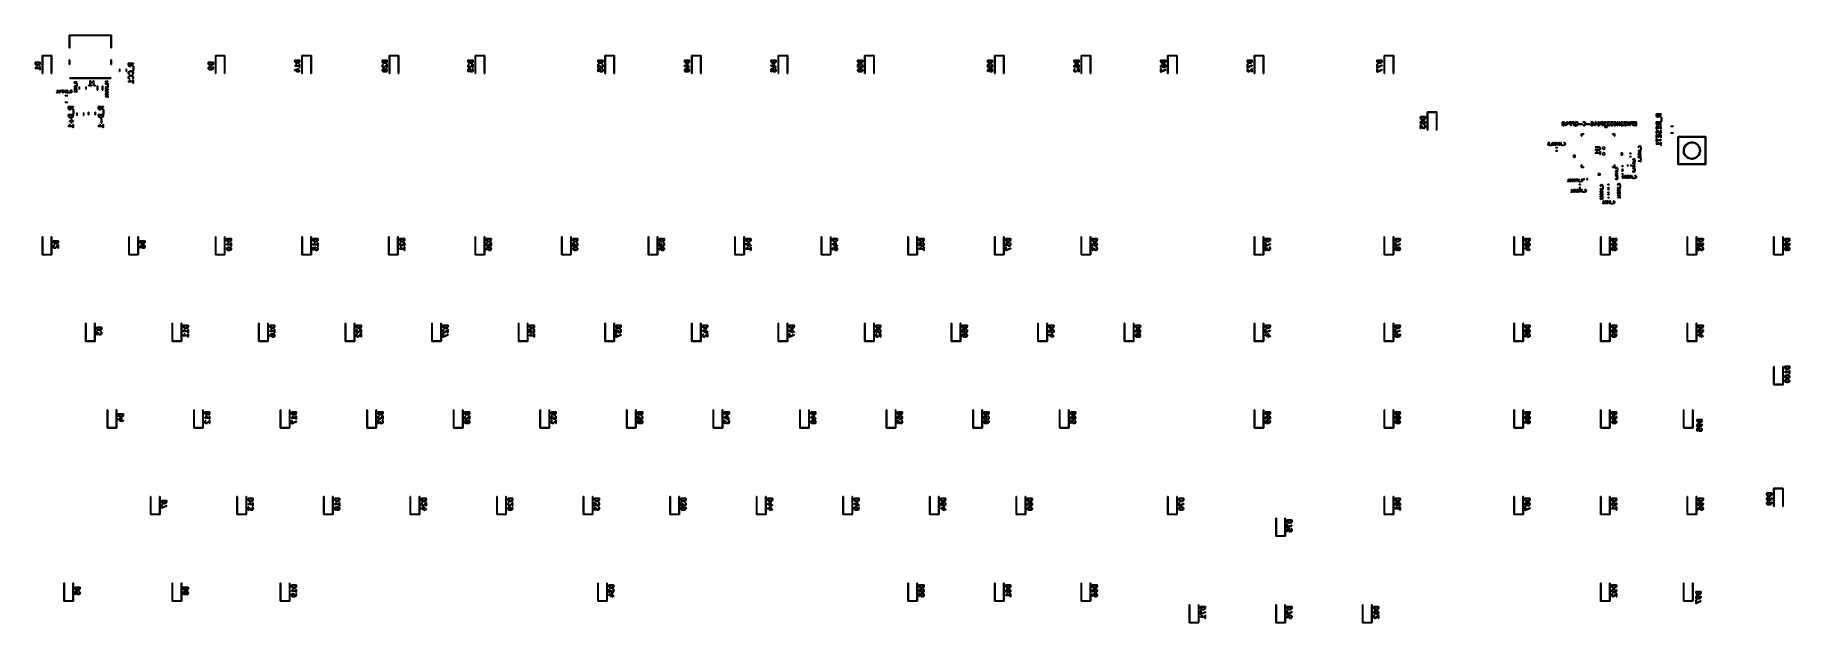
# Model space of a CAD drawing. Extents: x 43 to 429, y -149 to -20.
import ezdxf

# ---------------------------------------------------------------- set-up
doc = ezdxf.new("R2010")
doc.units = 0
doc.layers.add('BLACK', color=7, linetype='CONTINUOUS')

msp = doc.modelspace()

# ---------------------------------------------------------------- linework, layer by layer
at = {"layer": 'BLACK', "linetype": 'CONTINUOUS'}
for p, q in [((50.1137, -19.9012), (50.1313, -19.8588)), ((50.1137, -22.6312), (50.1137, -19.9012)), ((50.1313, -22.6737), (50.1137, -22.6312)), ((50.1313, -19.8588), (50.1737, -19.8412)), ((50.1737, -22.6913), (50.1313, -22.6737)), ((50.1737, -19.8412), (59.3637, -19.8412)), ((50.2162, -22.6737), (50.1737, -22.6913)), ((50.2338, -22.6312), (50.2162, -22.6737)), ((59.3038, -19.9612), (50.2338, -19.9612)), ((50.2338, -19.9612), (50.2338, -22.6312)), ((59.3038, -22.6312), (59.3038, -19.9612)), ((59.3213, -22.6737), (59.3038, -22.6312)), ((59.3637, -22.6913), (59.3213, -22.6737)), ((59.3637, -19.8412), (59.4062, -19.8588)), ((59.4062, -22.6737), (59.3637, -22.6913)), ((59.4062, -19.8588), (59.4237, -19.9012)), ((59.4237, -22.6312), (59.4062, -22.6737)), ((59.4237, -19.9012), (59.4237, -22.6312)), ((42.6211, -25.8694), (42.6228, -25.8597)), ((42.6211, -26.1075), (42.6211, -25.8694)), ((42.6217, -26.109), (42.6211, -26.1075)), ((42.625, -26.1312), (42.6217, -26.109)), ((42.6223, -25.8564), (42.6239, -25.8535)), ((42.6228, -25.8597), (42.6223, -25.8564)), ((42.6239, -25.8535), (42.6257, -25.8438)), ((42.6726, -26.2741), (42.625, -26.1312)), ((42.6257, -25.8438), (42.6382, -25.8288)), ((42.6382, -25.8288), (42.6479, -25.812)), ((42.6479, -25.812), (42.6543, -25.8096)), ((42.6543, -25.8096), (42.6586, -25.8045)), ((42.6545, -27.0451), (42.7912, -26.954)), ((42.6586, -25.8045), (42.6778, -25.8011)), ((42.6754, -26.2776), (42.6726, -26.2741)), ((42.6758, -26.2821), (42.6754, -26.2776)), ((42.6907, -26.3034), (42.6758, -26.2821)), ((42.6778, -25.8011), (42.6961, -25.7944)), ((42.786, -26.3986), (42.6907, -26.3034)), ((42.6961, -25.7944), (43.6961, -25.7944)), ((42.7711, -25.9444), (42.7711, -26.0953)), ((43.6211, -25.9444), (42.7711, -25.9444)), ((42.7711, -26.0953), (42.8093, -26.2098)), ((42.7874, -26.3993), (42.786, -26.3986)), ((42.8054, -26.4127), (42.7874, -26.3993)), ((42.7912, -26.954), (42.8726, -26.8726)), ((42.9007, -26.4603), (42.8054, -26.4127)), ((42.8093, -26.2098), (42.8834, -26.284)), ((42.8726, -26.8726), (42.9148, -26.7882)), ((42.8834, -26.284), (42.9604, -26.3224)), ((42.9042, -26.4607), (42.9007, -26.4603)), ((42.916, -26.466), (42.9042, -26.4607)), ((42.9148, -26.7882), (42.9303, -26.7673)), ((43.1065, -26.5136), (42.916, -26.466)), ((42.9873, -26.9701), (42.9248, -27.0325)), ((42.9303, -26.7673), (42.9774, -26.7469)), ((42.9604, -26.3224), (43.1339, -26.3658)), ((42.9774, -26.7469), (43.0265, -26.7615)), ((42.9879, -26.9686), (42.9873, -26.9701)), ((43.0013, -26.9506), (42.9879, -26.9686)), ((43.0489, -26.8553), (43.0013, -26.9506)), ((43.0265, -26.7615), (43.0548, -26.8044)), ((43.0548, -26.8044), (43.0489, -26.8553)), ((43.11, -26.5132), (43.1065, -26.5136)), ((43.1247, -26.5158), (43.11, -26.5132)), ((43.2676, -26.5158), (43.1247, -26.5158)), ((43.1339, -26.3658), (43.2583, -26.3658)), ((43.2583, -26.3658), (43.4319, -26.3224)), ((43.2708, -26.5146), (43.2676, -26.5158)), ((43.2857, -26.5136), (43.2708, -26.5146)), ((43.4762, -26.466), (43.2857, -26.5136)), ((43.4319, -26.3224), (43.5088, -26.284)), ((43.4792, -26.464), (43.4762, -26.466)), ((43.4916, -26.4603), (43.4792, -26.464)), ((43.5868, -26.4127), (43.4916, -26.4603)), ((43.5088, -26.284), (43.583, -26.2098)), ((43.583, -26.2098), (43.6211, -26.0953)), ((43.5879, -26.4115), (43.5868, -26.4127)), ((43.6063, -26.3986), (43.5879, -26.4115)), ((43.7015, -26.3034), (43.6063, -26.3986)), ((43.6211, -26.0953), (43.6211, -25.9444)), ((43.6211, -26.8218), (43.6257, -26.7961)), ((43.6211, -27.0325), (43.6211, -26.8218)), ((43.6257, -26.7961), (43.6586, -26.7568)), ((43.6586, -26.7568), (43.7092, -26.7479)), ((43.6961, -25.7944), (43.7059, -25.7961)), ((43.7034, -26.2993), (43.7015, -26.3034)), ((43.7073, -26.297), (43.7034, -26.2993)), ((43.7059, -25.7961), (43.7092, -25.7955)), ((43.7197, -26.2741), (43.7073, -26.297)), ((43.7092, -25.7955), (43.712, -25.7972)), ((43.7092, -26.7479), (43.7536, -26.7736)), ((43.712, -25.7972), (43.7218, -25.7989)), ((43.7673, -26.1312), (43.7197, -26.2741)), ((43.7218, -25.7989), (43.7367, -25.8115)), ((43.7367, -25.8115), (43.7536, -25.8212)), ((43.7536, -25.8212), (43.7559, -25.8276)), ((43.7536, -26.7736), (43.7711, -26.8218)), ((43.7559, -25.8276), (43.7611, -25.8319)), ((43.7611, -25.8319), (43.7645, -25.8511)), ((43.7645, -25.8511), (43.7711, -25.8694)), ((43.7711, -26.1075), (43.7672, -26.1296)), ((43.7672, -26.1296), (43.7673, -26.1312)), ((43.7711, -25.8694), (43.7711, -26.1075)), ((43.7711, -26.8218), (43.7711, -27.3932)), ((44.1837, -24.3575), (44.2013, -24.3151)), ((44.1837, -28.2575), (44.1837, -24.3575)), ((44.2013, -24.3151), (44.2437, -24.2975)), ((44.2437, -24.2975), (46.2437, -24.2975)), ((46.1837, -24.4175), (44.3038, -24.4175)), ((44.3038, -24.4175), (44.3038, -28.2575)), ((46.1837, -28.2575), (46.1837, -24.4175)), ((46.2437, -24.2975), (46.2862, -24.3151)), ((46.2862, -24.3151), (46.3038, -24.3575)), ((46.3038, -24.3575), (46.3038, -28.2575)), ((50.1137, -25.3312), (50.1313, -25.2888)), ((50.1137, -26.2312), (50.1137, -25.3312)), ((50.1313, -26.2737), (50.1137, -26.2312)), ((50.1313, -25.2888), (50.1737, -25.2712)), ((50.1737, -26.2912), (50.1313, -26.2737)), ((50.1737, -25.2712), (50.2162, -25.2888)), ((50.2162, -26.2737), (50.1737, -26.2912)), ((50.2162, -25.2888), (50.2338, -25.3312)), ((50.2338, -26.2312), (50.2162, -26.2737)), ((50.2338, -25.3312), (50.2338, -26.2312)), ((59.3038, -25.3312), (59.3213, -25.2888)), ((59.3038, -26.2312), (59.3038, -25.3312)), ((59.3213, -26.2737), (59.3038, -26.2312)), ((59.3213, -25.2888), (59.3637, -25.2712)), ((59.3637, -26.2912), (59.3213, -26.2737)), ((59.3637, -25.2712), (59.4062, -25.2888)), ((59.4062, -26.2737), (59.3637, -26.2912)), ((59.4062, -25.2888), (59.4237, -25.3312)), ((59.4237, -26.2312), (59.4062, -26.2737)), ((59.4237, -25.3312), (59.4237, -26.2312)), ((63.1314, -26.075), (63.1331, -26.0652)), ((63.1314, -26.4559), (63.1314, -26.075)), ((63.1329, -26.4601), (63.1314, -26.4559)), ((63.1319, -26.4645), (63.1329, -26.4601)), ((63.1393, -26.4894), (63.1319, -26.4645)), ((63.1325, -26.0619), (63.1342, -26.059)), ((63.1331, -26.0652), (63.1325, -26.0619)), ((63.1342, -26.059), (63.1359, -26.0493)), ((63.1359, -26.0493), (63.1484, -26.0344)), ((63.1869, -26.5847), (63.1393, -26.4894)), ((63.1484, -26.0344), (63.1582, -26.0175)), ((63.1582, -26.0175), (63.1645, -26.0152)), ((63.1645, -26.0152), (63.1689, -26.01)), ((63.1689, -26.01), (63.1881, -26.0066)), ((63.1881, -26.5858), (63.1869, -26.5847)), ((63.1881, -26.0066), (63.2064, -26)), ((63.201, -26.6042), (63.1881, -26.5858)), ((63.2486, -26.6518), (63.201, -26.6042)), ((63.2064, -26), (64.2064, -26)), ((63.2501, -26.6525), (63.2486, -26.6518)), ((63.2681, -26.6658), (63.2501, -26.6525)), ((63.3633, -26.7135), (63.2681, -26.6658)), ((63.2814, -26.15), (63.2814, -26.4382)), ((63.6552, -26.15), (63.2814, -26.15)), ((63.2814, -26.4382), (63.3156, -26.5067)), ((63.3156, -26.5067), (63.346, -26.5371)), ((63.346, -26.5371), (63.4146, -26.5714)), ((63.3678, -26.714), (63.3633, -26.7135)), ((63.3712, -26.7169), (63.3678, -26.714)), ((63.3969, -26.7214), (63.3712, -26.7169)), ((63.5397, -26.7214), (63.3969, -26.7214)), ((63.4146, -26.5714), (63.522, -26.5714)), ((63.522, -26.5714), (63.5905, -26.5371)), ((63.5439, -26.7198), (63.5397, -26.7214)), ((63.5483, -26.7209), (63.5439, -26.7198)), ((63.5733, -26.7135), (63.5483, -26.7209)), ((63.6685, -26.6658), (63.5733, -26.7135)), ((63.5905, -26.5371), (63.6209, -26.5067)), ((63.6209, -26.5067), (63.6552, -26.4382)), ((63.6552, -26.4382), (63.6552, -26.15)), ((63.6696, -26.6647), (63.6685, -26.6658)), ((63.688, -26.6518), (63.6696, -26.6647)), ((63.7356, -26.6042), (63.688, -26.6518)), ((63.7363, -26.6027), (63.7356, -26.6042)), ((63.7497, -26.5847), (63.7363, -26.6027)), ((63.7973, -26.4894), (63.7497, -26.5847)), ((63.7978, -26.485), (63.7973, -26.4894)), ((63.8007, -26.4816), (63.7978, -26.485)), ((63.805, -26.457), (63.8007, -26.4816)), ((64.1634, -26.7078), (63.805, -26.457)), ((64.2064, -26.15), (63.8052, -26.15)), ((63.8052, -26.15), (63.8052, -26.274)), ((63.8052, -26.274), (64.2494, -26.5849)), ((64.2129, -26.7211), (64.1634, -26.7078)), ((64.2064, -26), (64.232, -26.0045)), ((64.2546, -26.1324), (64.2064, -26.15)), ((64.2594, -26.6994), (64.2129, -26.7211)), ((64.2266, -26.8369), (64.2311, -26.8112)), ((64.2266, -27.5988), (64.2266, -26.8369)), ((64.2311, -26.8112), (64.2641, -26.7719)), ((64.232, -26.0045), (64.2713, -26.0375)), ((64.2494, -26.5849), (64.2678, -26.6034)), ((64.2802, -26.088), (64.2546, -26.1324)), ((64.2811, -26.6529), (64.2594, -26.6994)), ((64.2641, -26.7719), (64.3146, -26.763)), ((64.2678, -26.6034), (64.2811, -26.6529)), ((64.2713, -26.0375), (64.2802, -26.088)), ((64.3146, -26.763), (64.3591, -26.7886)), ((64.3591, -26.7886), (64.3766, -26.8369)), ((64.3766, -26.8369), (64.3766, -27.5988)), ((80.7211, -25.8694), (80.7228, -25.8597)), ((80.7211, -26.1075), (80.7211, -25.8694)), ((80.7217, -26.109), (80.7211, -26.1075)), ((80.7211, -27.0123), (80.7257, -26.9866)), ((80.7211, -27.2027), (80.7211, -27.0123)), ((80.725, -26.1312), (80.7217, -26.109)), ((80.7223, -25.8564), (80.7239, -25.8535)), ((80.7228, -25.8597), (80.7223, -25.8564)), ((80.7239, -25.8535), (80.7257, -25.8438)), ((80.7726, -26.2741), (80.725, -26.1312)), ((80.7257, -25.8438), (80.7382, -25.8288)), ((80.7257, -26.9866), (80.7285, -26.9832)), ((80.7285, -26.9832), (80.729, -26.9787)), ((80.729, -26.9787), (80.7767, -26.8835)), ((80.7382, -25.8288), (80.7479, -25.812)), ((80.7479, -25.812), (80.7543, -25.8096)), ((80.7543, -25.8096), (80.7586, -25.8045)), ((80.7586, -25.8045), (80.7778, -25.8011)), ((80.7754, -26.2776), (80.7726, -26.2741)), ((80.7758, -26.2821), (80.7754, -26.2776)), ((80.7907, -26.3034), (80.7758, -26.2821)), ((80.7767, -26.8835), (80.79, -26.8655)), ((80.7778, -25.8011), (80.7961, -25.7944)), ((80.79, -26.8655), (80.7907, -26.864)), ((80.886, -26.3986), (80.7907, -26.3034)), ((80.7907, -26.864), (80.8383, -26.8164)), ((80.7961, -25.7944), (81.7961, -25.7944)), ((80.8383, -26.8164), (80.8567, -26.8035)), ((80.8567, -26.8035), (80.8578, -26.8023)), ((80.8578, -26.8023), (80.9531, -26.7547)), ((80.8711, -25.9444), (80.8711, -26.0953)), ((81.7211, -25.9444), (80.8711, -25.9444)), ((80.8711, -26.0953), (80.9093, -26.2098)), ((80.9054, -26.9614), (80.8711, -27.03)), ((80.8711, -27.03), (80.8711, -27.185)), ((80.8874, -26.3993), (80.886, -26.3986)), ((80.9054, -26.4127), (80.8874, -26.3993)), ((81.0007, -26.4603), (80.9054, -26.4127)), ((80.9358, -26.931), (80.9054, -26.9614)), ((80.9093, -26.2098), (80.9834, -26.284)), ((81.0043, -26.8968), (80.9358, -26.931)), ((80.9531, -26.7547), (80.978, -26.7473)), ((80.978, -26.7473), (80.9824, -26.7483)), ((80.9824, -26.7483), (80.9866, -26.7468)), ((80.9834, -26.284), (81.0604, -26.3224)), ((80.9866, -26.7468), (81.2247, -26.7468)), ((81.0042, -26.4607), (81.0007, -26.4603)), ((81.016, -26.466), (81.0042, -26.4607)), ((81.207, -26.8968), (81.0043, -26.8968)), ((81.2065, -26.5136), (81.016, -26.466)), ((81.0604, -26.3224), (81.2339, -26.3658)), ((81.21, -26.5132), (81.2065, -26.5136)), ((81.2755, -26.931), (81.207, -26.8968)), ((81.2247, -26.5158), (81.21, -26.5132)), ((81.3676, -26.5158), (81.2247, -26.5158)), ((81.2247, -26.7468), (81.2504, -26.7513)), ((81.2339, -26.3658), (81.3583, -26.3658)), ((81.2504, -26.7513), (81.2538, -26.7542)), ((81.2538, -26.7542), (81.2582, -26.7547)), ((81.2582, -26.7547), (81.3535, -26.8023)), ((81.3059, -26.9614), (81.2755, -26.931)), ((81.3402, -27.03), (81.3059, -26.9614)), ((81.3402, -27.185), (81.3402, -27.03)), ((81.3535, -26.8023), (81.3715, -26.8157)), ((81.3583, -26.3658), (81.5319, -26.3224)), ((81.3708, -26.5146), (81.3676, -26.5158)), ((81.3857, -26.5136), (81.3708, -26.5146)), ((81.3715, -26.8157), (81.373, -26.8164)), ((81.373, -26.8164), (81.4206, -26.864)), ((81.5762, -26.466), (81.3857, -26.5136)), ((81.4206, -26.864), (81.4335, -26.8824)), ((81.4335, -26.8824), (81.4346, -26.8835)), ((81.4346, -26.8835), (81.4823, -26.9787)), ((81.4823, -26.9787), (81.4897, -27.0037)), ((81.4897, -27.0037), (81.4886, -27.008)), ((81.4886, -27.008), (81.4902, -27.0123)), ((81.4902, -27.0123), (81.4902, -27.2027)), ((81.5319, -26.3224), (81.6088, -26.284)), ((81.5792, -26.464), (81.5762, -26.466)), ((81.5916, -26.4603), (81.5792, -26.464)), ((81.6868, -26.4127), (81.5916, -26.4603)), ((81.6088, -26.284), (81.683, -26.2098)), ((81.683, -26.2098), (81.7211, -26.0953)), ((81.6879, -26.4115), (81.6868, -26.4127)), ((81.7063, -26.3986), (81.6879, -26.4115)), ((81.8015, -26.3034), (81.7063, -26.3986)), ((81.7211, -26.0953), (81.7211, -25.9444)), ((81.7211, -26.917), (81.7257, -26.8914)), ((81.7211, -27.0898), (81.7211, -26.917)), ((81.7257, -26.8914), (81.7586, -26.8521)), ((81.7586, -26.8521), (81.8092, -26.8432)), ((81.7961, -25.7944), (81.8059, -25.7961)), ((81.8034, -26.2993), (81.8015, -26.3034)), ((81.8073, -26.297), (81.8034, -26.2993)), ((81.8059, -25.7961), (81.8092, -25.7955)), ((81.8197, -26.2741), (81.8073, -26.297)), ((81.8092, -25.7955), (81.812, -25.7972)), ((81.8092, -26.8432), (81.8536, -26.8688)), ((81.812, -25.7972), (81.8218, -25.7989)), ((81.8673, -26.1312), (81.8197, -26.2741)), ((81.8218, -25.7989), (81.8367, -25.8115)), ((81.8367, -25.8115), (81.8536, -25.8212)), ((81.8536, -25.8212), (81.8559, -25.8276)), ((81.8536, -26.8688), (81.8711, -26.917)), ((81.8559, -25.8276), (81.8611, -25.8319)), ((81.8611, -25.8319), (81.8645, -25.8511)), ((81.8645, -25.8511), (81.8711, -25.8694)), ((81.8711, -26.1075), (81.8672, -26.1296)), ((81.8672, -26.1296), (81.8673, -26.1312)), ((81.8711, -25.8694), (81.8711, -26.1075)), ((81.8711, -26.917), (81.8711, -27.1075)), ((82.2837, -24.3575), (82.3013, -24.3151)), ((82.2837, -28.2575), (82.2837, -24.3575)), ((82.3013, -24.3151), (82.3438, -24.2975)), ((82.3438, -24.2975), (84.3438, -24.2975)), ((84.2837, -24.4175), (82.4038, -24.4175)), ((82.4038, -24.4175), (82.4038, -28.2575)), ((84.2837, -28.2575), (84.2837, -24.4175)), ((84.3438, -24.2975), (84.3862, -24.3151)), ((84.3862, -24.3151), (84.4038, -24.3575)), ((84.4038, -24.3575), (84.4038, -28.2575)), ((99.7394, -25.3932), (99.7411, -25.3835)), ((99.7394, -25.6313), (99.7394, -25.3932)), ((99.7399, -25.6328), (99.7394, -25.6313)), ((99.7432, -25.655), (99.7399, -25.6328)), ((99.7405, -25.3802), (99.7422, -25.3773)), ((99.7411, -25.3835), (99.7405, -25.3802)), ((99.7405, -26.6183), (99.7427, -26.6145)), ((99.7443, -26.6397), (99.7405, -26.6183)), ((99.7422, -25.3773), (99.7439, -25.3676)), ((99.7424, -26.6102), (99.7553, -26.5927)), ((99.7427, -26.6145), (99.7424, -26.6102)), ((99.7908, -25.7979), (99.7432, -25.655)), ((99.7439, -25.3676), (99.7564, -25.3526)), ((99.7457, -26.6614), (99.7443, -26.6397)), ((99.7487, -26.6646), (99.7457, -26.6614)), ((99.7494, -26.6688), (99.7487, -26.6646)), ((99.7661, -26.6828), (99.7494, -26.6688)), ((99.7553, -26.5927), (99.7662, -26.5739)), ((99.7564, -25.3526), (99.7662, -25.3358)), ((99.7811, -26.6985), (99.7661, -26.6828)), ((99.7662, -25.3358), (99.7725, -25.3334)), ((99.7662, -26.5739), (99.7702, -26.5724)), ((99.7702, -26.5724), (99.7728, -26.5689)), ((99.7725, -25.3334), (99.7769, -25.3283)), ((99.7728, -26.5689), (99.9095, -26.4778)), ((99.7769, -25.3283), (99.7961, -25.3249)), ((99.7854, -26.699), (99.7811, -26.6985)), ((99.7887, -26.7018), (99.7854, -26.699)), ((99.8144, -26.7063), (99.7887, -26.7018)), ((99.7936, -25.8014), (99.7908, -25.7979)), ((99.794, -25.8059), (99.7936, -25.8014)), ((99.809, -25.8272), (99.794, -25.8059)), ((99.7961, -25.3249), (99.8144, -25.3182)), ((99.9042, -25.9224), (99.809, -25.8272)), ((99.8144, -25.3182), (100.814, -25.3182)), ((100.739, -26.7063), (99.8144, -26.7063)), ((99.8894, -25.4682), (99.8894, -25.6191)), ((100.739, -25.4682), (99.8894, -25.4682)), ((99.8894, -25.6191), (99.9276, -25.7337)), ((99.9057, -25.9231), (99.9042, -25.9224)), ((99.9237, -25.9365), (99.9057, -25.9231)), ((99.9095, -26.4778), (99.9908, -26.3964)), ((100.019, -25.9841), (99.9237, -25.9365)), ((99.9276, -25.7337), (100.002, -25.8078)), ((99.9908, -26.3964), (100.033, -26.3121)), ((100.002, -25.8078), (100.079, -25.8463)), ((100.022, -25.9845), (100.019, -25.9841)), ((100.034, -25.9898), (100.022, -25.9845)), ((100.033, -26.3121), (100.049, -26.2911)), ((100.225, -26.0374), (100.034, -25.9898)), ((100.106, -26.4939), (100.043, -26.5563)), ((100.043, -26.5563), (100.739, -26.5563)), ((100.049, -26.2911), (100.096, -26.2707)), ((100.079, -25.8463), (100.252, -25.8896)), ((100.096, -26.2707), (100.145, -26.2854)), ((100.12, -26.4744), (100.106, -26.4924)), ((100.106, -26.4924), (100.106, -26.4939)), ((100.167, -26.3791), (100.12, -26.4744)), ((100.145, -26.2854), (100.173, -26.3282)), ((100.173, -26.3282), (100.167, -26.3791)), ((100.228, -26.037), (100.225, -26.0374)), ((100.243, -26.0396), (100.228, -26.037)), ((100.386, -26.0396), (100.243, -26.0396)), ((100.252, -25.8896), (100.377, -25.8896)), ((100.377, -25.8896), (100.55, -25.8463)), ((100.389, -26.0385), (100.386, -26.0396)), ((100.404, -26.0374), (100.389, -26.0385)), ((100.594, -25.9898), (100.404, -26.0374)), ((100.55, -25.8463), (100.627, -25.8078)), ((100.597, -25.9878), (100.594, -25.9898)), ((100.61, -25.9841), (100.597, -25.9878)), ((100.705, -25.9365), (100.61, -25.9841)), ((100.627, -25.8078), (100.701, -25.7337)), ((100.701, -25.7337), (100.739, -25.6191)), ((100.706, -25.9353), (100.705, -25.9365)), ((100.725, -25.9224), (100.706, -25.9353)), ((100.82, -25.8272), (100.725, -25.9224)), ((100.739, -25.6191), (100.739, -25.4682)), ((100.739, -26.3456), (100.744, -26.3199)), ((100.739, -26.5563), (100.739, -26.3456)), ((100.739, -26.917), (100.739, -26.7063)), ((100.757, -26.9652), (100.739, -26.917)), ((100.744, -26.3199), (100.777, -26.2806)), ((100.801, -26.9909), (100.757, -26.9652)), ((100.777, -26.2806), (100.827, -26.2717)), ((100.852, -26.982), (100.801, -26.9909)), ((100.814, -25.3182), (100.824, -25.3199)), ((100.822, -25.8231), (100.82, -25.8272)), ((100.826, -25.8208), (100.822, -25.8231)), ((100.824, -25.3199), (100.827, -25.3194)), ((100.838, -25.7979), (100.826, -25.8208)), ((100.827, -25.3194), (100.83, -25.321)), ((100.827, -26.2717), (100.872, -26.2974)), ((100.83, -25.321), (100.84, -25.3227)), ((100.886, -25.655), (100.838, -25.7979)), ((100.84, -25.3227), (100.855, -25.3353)), ((100.885, -26.9427), (100.852, -26.982)), ((100.855, -25.3353), (100.872, -25.345)), ((100.872, -25.345), (100.874, -25.3514)), ((100.872, -26.2974), (100.889, -26.3456)), ((100.874, -25.3514), (100.879, -25.3557)), ((100.879, -25.3557), (100.883, -25.3749)), ((100.883, -25.3749), (100.889, -25.3932)), ((100.889, -25.6313), (100.885, -25.6534)), ((100.885, -25.6534), (100.886, -25.655)), ((100.889, -26.917), (100.885, -26.9427)), ((100.889, -25.3932), (100.889, -25.6313)), ((100.889, -26.3456), (100.889, -26.917)), ((101.302, -24.3575), (101.32, -24.3151)), ((101.302, -28.2575), (101.302, -24.3575)), ((101.32, -24.3151), (101.362, -24.2975)), ((101.362, -24.2975), (103.362, -24.2975)), ((103.302, -24.4175), (101.422, -24.4175)), ((101.422, -24.4175), (101.422, -28.2575)), ((103.302, -28.2575), (103.302, -24.4175)), ((103.362, -24.2975), (103.404, -24.3151)), ((103.404, -24.3151), (103.422, -24.3575)), ((103.422, -24.3575), (103.422, -28.2575)), ((118.98, -25.3986), (118.982, -25.3888)), ((118.98, -25.6367), (118.98, -25.3986)), ((118.98, -25.6382), (118.98, -25.6367)), ((118.984, -25.6604), (118.98, -25.6382)), ((118.98, -26.4938), (118.984, -26.4681)), ((118.98, -26.7319), (118.98, -26.4938)), ((118.981, -26.7361), (118.98, -26.7319)), ((118.98, -26.7405), (118.981, -26.7361)), ((118.988, -26.7654), (118.98, -26.7405)), ((118.981, -25.3855), (118.983, -25.3827)), ((118.982, -25.3888), (118.981, -25.3855)), ((118.983, -25.3827), (118.984, -25.3729)), ((118.984, -25.3729), (118.997, -25.358)), ((119.031, -25.8032), (118.984, -25.6604)), ((118.984, -26.4681), (118.987, -26.4647)), ((118.987, -26.4647), (118.988, -26.4603)), ((118.988, -26.4603), (119.035, -26.365)), ((119.035, -26.8607), (118.988, -26.7654)), ((118.997, -25.358), (119.007, -25.3411)), ((119.007, -25.3411), (119.013, -25.3388)), ((119.013, -25.3388), (119.017, -25.3336)), ((119.017, -25.3336), (119.037, -25.3302)), ((119.034, -25.8067), (119.031, -25.8032)), ((119.035, -25.8112), (119.034, -25.8067)), ((119.049, -25.8325), (119.035, -25.8112)), ((119.035, -26.365), (119.049, -26.347)), ((119.037, -26.8618), (119.035, -26.8607)), ((119.037, -25.3302), (119.055, -25.3236)), ((119.049, -26.8802), (119.037, -26.8618)), ((119.145, -25.9278), (119.049, -25.8325)), ((119.049, -26.3455), (119.097, -26.2979)), ((119.049, -26.347), (119.049, -26.3455)), ((119.097, -26.9278), (119.049, -26.8802)), ((119.055, -25.3236), (120.055, -25.3236)), ((119.097, -26.2979), (119.118, -26.283)), ((119.099, -26.9285), (119.097, -26.9278)), ((119.117, -26.9418), (119.099, -26.9285)), ((119.212, -26.9895), (119.117, -26.9418)), ((119.118, -26.283), (119.17, -26.2785)), ((119.13, -25.4736), (119.13, -25.6245)), ((119.98, -25.4736), (119.13, -25.4736)), ((119.13, -25.6245), (119.168, -25.739)), ((119.164, -26.443), (119.13, -26.5115)), ((119.13, -26.5115), (119.13, -26.7142)), ((119.13, -26.7142), (119.164, -26.7827)), ((119.146, -25.9285), (119.145, -25.9278)), ((119.164, -25.9418), (119.146, -25.9285)), ((119.259, -25.9895), (119.164, -25.9418)), ((119.203, -26.404), (119.164, -26.443)), ((119.164, -26.7827), (119.195, -26.8131)), ((119.168, -25.739), (119.242, -25.8131)), ((119.17, -26.2785), (119.212, -26.3079)), ((119.195, -26.8131), (119.263, -26.8474)), ((119.225, -26.3575), (119.203, -26.404)), ((119.212, -26.3079), (119.225, -26.3575)), ((119.216, -26.99), (119.212, -26.9895)), ((119.22, -26.9928), (119.216, -26.99)), ((119.245, -26.9974), (119.22, -26.9928)), ((119.242, -25.8131), (119.319, -25.8516)), ((119.341, -26.9974), (119.245, -26.9974)), ((119.263, -25.9899), (119.259, -25.9895)), ((119.275, -25.9951), (119.263, -25.9899)), ((119.263, -26.8474), (119.328, -26.8474)), ((119.465, -26.0428), (119.275, -25.9951)), ((119.319, -25.8516), (119.493, -25.895)), ((119.328, -26.8474), (119.443, -26.8092)), ((119.342, -26.9968), (119.341, -26.9974)), ((119.364, -26.9935), (119.342, -26.9968)), ((119.507, -26.9459), (119.364, -26.9935)), ((119.443, -26.8092), (120.002, -26.2503)), ((119.469, -26.0424), (119.465, -26.0428)), ((119.483, -26.045), (119.469, -26.0424)), ((119.626, -26.045), (119.483, -26.045)), ((119.493, -25.895), (119.617, -25.895)), ((119.511, -26.9431), (119.507, -26.9459)), ((119.515, -26.9427), (119.511, -26.9431)), ((119.536, -26.9278), (119.515, -26.9427)), ((119.98, -26.4844), (119.536, -26.9278)), ((119.617, -25.895), (119.791, -25.8516)), ((119.63, -26.0438), (119.626, -26.045)), ((119.644, -26.0428), (119.63, -26.0438)), ((119.835, -25.9951), (119.644, -26.0428)), ((119.791, -25.8516), (119.868, -25.8131)), ((119.838, -25.9931), (119.835, -25.9951)), ((119.85, -25.9895), (119.838, -25.9931)), ((119.946, -25.9418), (119.85, -25.9895)), ((119.868, -25.8131), (119.942, -25.739)), ((119.942, -25.739), (119.98, -25.6245)), ((119.947, -25.9406), (119.946, -25.9418)), ((119.965, -25.9278), (119.947, -25.9406)), ((120.06, -25.8325), (119.965, -25.9278)), ((119.98, -25.6245), (119.98, -25.4736)), ((119.98, -26.9224), (119.98, -26.4844)), ((119.997, -26.9706), (119.98, -26.9224)), ((120.042, -26.9962), (119.997, -26.9706)), ((120.002, -26.2503), (120.015, -26.2409)), ((120.015, -26.2409), (120.017, -26.2384)), ((120.017, -26.2384), (120.019, -26.238)), ((120.019, -26.238), (120.023, -26.2354)), ((120.023, -26.2354), (120.046, -26.2334)), ((120.092, -26.9873), (120.042, -26.9962)), ((120.046, -26.2334), (120.068, -26.2295)), ((120.055, -25.3236), (120.065, -25.3253)), ((120.062, -25.8285), (120.06, -25.8325)), ((120.066, -25.8261), (120.062, -25.8285)), ((120.065, -25.3253), (120.068, -25.3247)), ((120.078, -25.8032), (120.066, -25.8261)), ((120.068, -25.3247), (120.071, -25.3264)), ((120.068, -26.2295), (120.071, -26.2312)), ((120.071, -25.3264), (120.081, -25.3281)), ((120.071, -26.2312), (120.074, -26.2309)), ((120.074, -26.2309), (120.093, -26.2438)), ((120.126, -25.6604), (120.078, -25.8032)), ((120.081, -25.3281), (120.095, -25.3406)), ((120.125, -26.948), (120.092, -26.9873)), ((120.093, -26.2438), (120.112, -26.2551)), ((120.095, -25.3406), (120.112, -25.3504)), ((120.112, -25.3504), (120.115, -25.3567)), ((120.112, -26.2551), (120.114, -26.2583)), ((120.114, -26.2583), (120.116, -26.2603)), ((120.115, -25.3567), (120.12, -25.3611)), ((120.116, -26.2603), (120.122, -26.2821)), ((120.12, -25.3611), (120.123, -25.3803)), ((120.122, -26.2821), (120.13, -26.3033)), ((120.123, -25.3803), (120.13, -25.3986)), ((120.13, -26.9224), (120.125, -26.948)), ((120.13, -25.6367), (120.126, -25.6587)), ((120.126, -25.6587), (120.126, -25.6604)), ((120.13, -25.3986), (120.13, -25.6367)), ((120.13, -26.3033), (120.13, -26.9224)), ((120.542, -24.3628), (120.56, -24.3204)), ((120.542, -28.2629), (120.542, -24.3628)), ((120.56, -24.3204), (120.602, -24.3028)), ((120.602, -24.3028), (122.602, -24.3028)), ((122.542, -24.4229), (120.662, -24.4229)), ((120.662, -24.4229), (120.662, -28.2629)), ((122.542, -28.2629), (122.542, -24.4229)), ((122.602, -24.3028), (122.645, -24.3204)), ((122.645, -24.3204), (122.662, -24.3628)), ((122.662, -24.3628), (122.662, -28.2629)), ((137.871, -25.3986), (137.873, -25.3888)), ((137.871, -25.6367), (137.871, -25.3986)), ((137.872, -25.6382), (137.871, -25.6367)), ((137.871, -26.4938), (137.876, -26.4681)), ((137.871, -26.7319), (137.871, -26.4938)), ((137.873, -26.7361), (137.871, -26.7319)), ((137.872, -25.3855), (137.874, -25.3827)), ((137.873, -25.3888), (137.872, -25.3855)), ((137.875, -25.6604), (137.872, -25.6382)), ((137.872, -26.7405), (137.873, -26.7361)), ((137.879, -26.7654), (137.872, -26.7405)), ((137.874, -25.3827), (137.876, -25.3729)), ((137.923, -25.8032), (137.875, -25.6604)), ((137.876, -25.3729), (137.888, -25.358)), ((137.876, -26.4681), (137.879, -26.4647)), ((137.879, -26.4603), (137.927, -26.365)), ((137.879, -26.4647), (137.879, -26.4603)), ((137.927, -26.8607), (137.879, -26.7654)), ((137.888, -25.358), (137.898, -25.3411)), ((137.898, -25.3411), (137.904, -25.3388)), ((137.904, -25.3388), (137.909, -25.3336)), ((137.909, -25.3336), (137.928, -25.3302)), ((137.925, -25.8067), (137.923, -25.8032)), ((137.926, -25.8112), (137.925, -25.8067)), ((137.941, -25.8325), (137.926, -25.8112)), ((137.927, -26.365), (137.94, -26.347)), ((137.928, -26.8618), (137.927, -26.8607)), ((137.928, -25.3302), (137.946, -25.3236)), ((137.941, -26.8802), (137.928, -26.8618)), ((137.94, -26.347), (137.941, -26.3455)), ((138.036, -25.9278), (137.941, -25.8325)), ((137.941, -26.3455), (137.988, -26.2979)), ((137.988, -26.9278), (137.941, -26.8802)), ((137.946, -25.3236), (138.946, -25.3236)), ((137.988, -26.2979), (138.01, -26.283)), ((137.99, -26.9285), (137.988, -26.9278)), ((138.008, -26.9418), (137.99, -26.9285)), ((138.103, -26.9895), (138.008, -26.9418)), ((138.01, -26.283), (138.061, -26.2785)), ((138.021, -25.4736), (138.021, -25.6245)), ((138.871, -25.4736), (138.021, -25.4736)), ((138.021, -25.6245), (138.059, -25.739)), ((138.055, -26.443), (138.021, -26.5115)), ((138.021, -26.5115), (138.021, -26.7142)), ((138.021, -26.7142), (138.055, -26.7827)), ((138.037, -25.9285), (138.036, -25.9278)), ((138.055, -25.9418), (138.037, -25.9285)), ((138.151, -25.9895), (138.055, -25.9418)), ((138.094, -26.404), (138.055, -26.443)), ((138.055, -26.7827), (138.086, -26.8131)), ((138.059, -25.739), (138.133, -25.8131)), ((138.061, -26.2785), (138.103, -26.3079)), ((138.086, -26.8131), (138.154, -26.8474)), ((138.116, -26.3575), (138.094, -26.404)), ((138.103, -26.3079), (138.116, -26.3575)), ((138.108, -26.99), (138.103, -26.9895)), ((138.111, -26.9928), (138.108, -26.99)), ((138.137, -26.9974), (138.111, -26.9928)), ((138.133, -25.8131), (138.21, -25.8516)), ((138.232, -26.9974), (138.137, -26.9974)), ((138.154, -25.9899), (138.151, -25.9895)), ((138.166, -25.9951), (138.154, -25.9899)), ((138.154, -26.8474), (138.22, -26.8474)), ((138.357, -26.0428), (138.166, -25.9951)), ((138.21, -25.8516), (138.384, -25.895)), ((138.22, -26.8474), (138.334, -26.8092)), ((138.233, -26.9968), (138.232, -26.9974)), ((138.256, -26.9935), (138.233, -26.9968)), ((138.398, -26.9459), (138.256, -26.9935)), ((138.334, -26.8092), (138.893, -26.2503)), ((138.36, -26.0424), (138.357, -26.0428)), ((138.375, -26.045), (138.36, -26.0424)), ((138.518, -26.045), (138.375, -26.045)), ((138.384, -25.895), (138.508, -25.895)), ((138.402, -26.9431), (138.398, -26.9459)), ((138.406, -26.9427), (138.402, -26.9431)), ((138.428, -26.9278), (138.406, -26.9427)), ((138.871, -26.4844), (138.428, -26.9278)), ((138.508, -25.895), (138.682, -25.8516)), ((138.521, -26.0438), (138.518, -26.045)), ((138.536, -26.0428), (138.521, -26.0438)), ((138.726, -25.9951), (138.536, -26.0428)), ((138.682, -25.8516), (138.759, -25.8131)), ((138.729, -25.9931), (138.726, -25.9951)), ((138.742, -25.9895), (138.729, -25.9931)), ((138.837, -25.9418), (138.742, -25.9895)), ((138.759, -25.8131), (138.833, -25.739)), ((138.833, -25.739), (138.871, -25.6245)), ((138.838, -25.9406), (138.837, -25.9418)), ((138.856, -25.9278), (138.838, -25.9406)), ((138.952, -25.8325), (138.856, -25.9278)), ((138.871, -25.6245), (138.871, -25.4736)), ((138.871, -26.9224), (138.871, -26.4844)), ((138.889, -26.9706), (138.871, -26.9224)), ((138.933, -26.9962), (138.889, -26.9706)), ((138.893, -26.2503), (138.907, -26.2409)), ((138.907, -26.2409), (138.909, -26.2384)), ((138.909, -26.2384), (138.911, -26.238)), ((138.911, -26.238), (138.914, -26.2354)), ((138.914, -26.2354), (138.937, -26.2334)), ((138.984, -26.9873), (138.933, -26.9962)), ((138.937, -26.2334), (138.959, -26.2295)), ((138.946, -25.3236), (138.956, -25.3253)), ((138.953, -25.8285), (138.952, -25.8325)), ((138.957, -25.8261), (138.953, -25.8285)), ((138.956, -25.3253), (138.959, -25.3247)), ((138.97, -25.8032), (138.957, -25.8261)), ((138.959, -25.3247), (138.962, -25.3264)), ((138.959, -26.2295), (138.962, -26.2312)), ((138.962, -25.3264), (138.972, -25.3281)), ((138.962, -26.2312), (138.966, -26.2309)), ((138.966, -26.2309), (138.984, -26.2438)), ((139.017, -25.6604), (138.97, -25.8032)), ((138.972, -25.3281), (138.987, -25.3406)), ((138.984, -26.2438), (139.004, -26.2551)), ((139.017, -26.948), (138.984, -26.9873)), ((138.987, -25.3406), (139.004, -25.3504)), ((139.004, -25.3504), (139.006, -25.3567)), ((139.004, -26.2551), (139.005, -26.2583)), ((139.005, -26.2583), (139.008, -26.2603)), ((139.006, -25.3567), (139.011, -25.3611)), ((139.008, -26.2603), (139.013, -26.2821)), ((139.011, -25.3611), (139.014, -25.3803)), ((139.013, -26.2821), (139.021, -26.3033)), ((139.014, -25.3803), (139.021, -25.3986)), ((139.021, -25.6367), (139.017, -25.6587)), ((139.017, -25.6587), (139.017, -25.6604)), ((139.021, -26.9224), (139.017, -26.948)), ((139.021, -25.3986), (139.021, -25.6367)), ((139.021, -26.3033), (139.021, -26.9224)), ((139.434, -24.3628), (139.451, -24.3204)), ((139.434, -28.2629), (139.434, -24.3628)), ((139.451, -24.3204), (139.494, -24.3028)), ((139.494, -24.3028), (141.494, -24.3028)), ((141.434, -24.4229), (139.554, -24.4229)), ((139.554, -24.4229), (139.554, -28.2629)), ((141.434, -28.2629), (141.434, -24.4229)), ((141.494, -24.3028), (141.536, -24.3204)), ((141.536, -24.3204), (141.554, -24.3628)), ((141.554, -24.3628), (141.554, -28.2629)), ((166.446, -25.3986), (166.448, -25.3888)), ((166.446, -25.6367), (166.446, -25.3986)), ((166.447, -25.6382), (166.446, -25.6367)), ((166.446, -26.3033), (166.451, -26.2777)), ((166.446, -26.9224), (166.446, -26.3033)), ((166.453, -26.9414), (166.446, -26.9224)), ((166.447, -25.3855), (166.449, -25.3827)), ((166.448, -25.3888), (166.447, -25.3855)), ((166.45, -25.6604), (166.447, -25.6382)), ((166.449, -25.3827), (166.451, -25.3729)), ((166.498, -25.8032), (166.45, -25.6604)), ((166.451, -25.3729), (166.463, -25.358)), ((166.451, -26.2777), (166.484, -26.2384)), ((166.457, -26.9612), (166.453, -26.9414)), ((166.462, -26.965), (166.457, -26.9612)), ((166.464, -26.9706), (166.462, -26.965)), ((166.463, -25.358), (166.473, -25.3411)), ((166.481, -26.9807), (166.464, -26.9706)), ((166.473, -25.3411), (166.479, -25.3388)), ((166.479, -25.3388), (166.484, -25.3336)), ((166.497, -26.9934), (166.481, -26.9807)), ((166.484, -25.3336), (166.503, -25.3302)), ((166.484, -26.2384), (166.534, -26.2295)), ((166.503, -26.9932), (166.497, -26.9934)), ((166.5, -25.8067), (166.498, -25.8032)), ((166.501, -25.8112), (166.5, -25.8067)), ((166.516, -25.8325), (166.501, -25.8112)), ((166.503, -25.3302), (166.521, -25.3236)), ((166.508, -26.9962), (166.503, -26.9932)), ((166.528, -26.9927), (166.508, -26.9962)), ((166.611, -25.9278), (166.516, -25.8325)), ((166.521, -25.3236), (167.521, -25.3236)), ((166.548, -26.9923), (166.528, -26.9927)), ((166.534, -26.2295), (166.579, -26.2551)), ((166.556, -26.9879), (166.548, -26.9923)), ((166.559, -26.9873), (166.556, -26.9879)), ((166.561, -26.9847), (166.559, -26.9873)), ((166.571, -26.9788), (166.561, -26.9847)), ((166.831, -26.7511), (166.571, -26.9788)), ((166.579, -26.2551), (166.596, -26.3033)), ((166.596, -25.4736), (166.596, -25.6245)), ((167.446, -25.4736), (166.596, -25.4736)), ((166.596, -25.6245), (166.634, -25.739)), ((166.596, -26.3033), (166.596, -26.7571)), ((166.596, -26.7571), (166.853, -26.5326)), ((166.612, -25.9285), (166.611, -25.9278)), ((166.63, -25.9418), (166.612, -25.9285)), ((166.726, -25.9895), (166.63, -25.9418)), ((166.634, -25.739), (166.708, -25.8131)), ((166.708, -25.8131), (166.785, -25.8516)), ((166.729, -25.9899), (166.726, -25.9895)), ((166.741, -25.9951), (166.729, -25.9899)), ((166.932, -26.0428), (166.741, -25.9951)), ((166.785, -25.8516), (166.959, -25.895)), ((166.835, -26.7654), (166.831, -26.7511)), ((166.883, -26.8607), (166.835, -26.7654)), ((166.853, -26.5326), (166.862, -26.5268)), ((166.862, -26.5268), (166.865, -26.5241)), ((166.865, -26.5241), (166.868, -26.5235)), ((166.868, -26.5235), (166.875, -26.5191)), ((166.875, -26.5191), (166.895, -26.5187)), ((166.884, -26.8618), (166.883, -26.8607)), ((166.897, -26.8802), (166.884, -26.8618)), ((166.895, -26.5187), (166.915, -26.5152)), ((166.944, -26.9278), (166.897, -26.8802)), ((166.915, -26.5152), (166.92, -26.5182)), ((166.92, -26.5182), (166.926, -26.518)), ((166.926, -26.518), (166.942, -26.5307)), ((166.935, -26.0424), (166.932, -26.0428)), ((166.95, -26.045), (166.935, -26.0424)), ((166.942, -26.5307), (166.96, -26.5408)), ((166.946, -26.9285), (166.944, -26.9278)), ((166.964, -26.9418), (166.946, -26.9285)), ((167.093, -26.045), (166.95, -26.045)), ((166.959, -25.895), (167.083, -25.895)), ((166.96, -26.5408), (166.962, -26.5465)), ((166.962, -26.5465), (166.966, -26.5502)), ((167.059, -26.9895), (166.964, -26.9418)), ((166.966, -26.5502), (166.97, -26.57)), ((166.97, -26.57), (166.977, -26.589)), ((166.977, -26.589), (166.977, -26.7142)), ((166.977, -26.7142), (167.011, -26.7827)), ((167.011, -26.7827), (167.042, -26.8131)), ((167.042, -26.8131), (167.11, -26.8474)), ((167.063, -26.99), (167.059, -26.9895)), ((167.067, -26.9928), (167.063, -26.99)), ((167.093, -26.9974), (167.067, -26.9928)), ((167.083, -25.895), (167.257, -25.8516)), ((167.096, -26.0438), (167.093, -26.045)), ((167.331, -26.9974), (167.093, -26.9974)), ((167.111, -26.0428), (167.096, -26.0438)), ((167.11, -26.8474), (167.313, -26.8474)), ((167.301, -25.9951), (167.111, -26.0428)), ((167.257, -25.8516), (167.334, -25.8131)), ((167.304, -25.9931), (167.301, -25.9951)), ((167.317, -25.9895), (167.304, -25.9931)), ((167.313, -26.8474), (167.381, -26.8131)), ((167.412, -25.9418), (167.317, -25.9895)), ((167.335, -26.9958), (167.331, -26.9974)), ((167.334, -25.8131), (167.408, -25.739)), ((167.339, -26.9969), (167.335, -26.9958)), ((167.364, -26.9895), (167.339, -26.9969)), ((167.353, -26.2839), (167.383, -26.2419)), ((167.358, -26.335), (167.353, -26.2839)), ((167.373, -26.3564), (167.358, -26.335)), ((167.459, -26.9418), (167.364, -26.9895)), ((167.412, -26.3954), (167.373, -26.3564)), ((167.381, -26.8131), (167.412, -26.7827)), ((167.383, -26.2419), (167.432, -26.2286)), ((167.408, -25.739), (167.446, -25.6245)), ((167.413, -25.9406), (167.412, -25.9418)), ((167.446, -26.4639), (167.412, -26.3954)), ((167.412, -26.7827), (167.446, -26.7142)), ((167.431, -25.9278), (167.413, -25.9406)), ((167.527, -25.8325), (167.431, -25.9278)), ((167.432, -26.2286), (167.479, -26.2503)), ((167.446, -25.6245), (167.446, -25.4736)), ((167.446, -26.7142), (167.446, -26.4639)), ((167.461, -26.9406), (167.459, -26.9418)), ((167.479, -26.9278), (167.461, -26.9406)), ((167.479, -26.2503), (167.527, -26.2979)), ((167.527, -26.8802), (167.479, -26.9278)), ((167.521, -25.3236), (167.531, -25.3253)), ((167.528, -25.8285), (167.527, -25.8325)), ((167.527, -26.2979), (167.539, -26.3163)), ((167.541, -26.8607), (167.527, -26.8787)), ((167.527, -26.8787), (167.527, -26.8802)), ((167.532, -25.8261), (167.528, -25.8285)), ((167.531, -25.3253), (167.534, -25.3247)), ((167.545, -25.8032), (167.532, -25.8261)), ((167.534, -25.3247), (167.537, -25.3264)), ((167.537, -25.3264), (167.547, -25.3281)), ((167.539, -26.3163), (167.541, -26.3174)), ((167.541, -26.3174), (167.588, -26.4126)), ((167.588, -26.7654), (167.541, -26.8607)), ((167.592, -25.6604), (167.545, -25.8032)), ((167.547, -25.3281), (167.562, -25.3406)), ((167.562, -25.3406), (167.579, -25.3504)), ((167.579, -25.3504), (167.581, -25.3567)), ((167.581, -25.3567), (167.586, -25.3611)), ((167.586, -25.3611), (167.589, -25.3803)), ((167.588, -26.4126), (167.596, -26.4376)), ((167.589, -26.761), (167.588, -26.7654)), ((167.589, -25.3803), (167.596, -25.3986)), ((167.592, -26.7575), (167.589, -26.761)), ((167.596, -25.6367), (167.592, -25.6587)), ((167.592, -25.6587), (167.592, -25.6604)), ((167.596, -26.7319), (167.592, -26.7575)), ((167.596, -26.4376), (167.595, -26.442)), ((167.595, -26.442), (167.596, -26.4462)), ((167.596, -25.3986), (167.596, -25.6367)), ((167.596, -26.4462), (167.596, -26.7319)), ((168.009, -24.3628), (168.026, -24.3204)), ((168.009, -28.2629), (168.009, -24.3628)), ((168.026, -24.3204), (168.069, -24.3028)), ((168.069, -24.3028), (170.069, -24.3028)), ((170.009, -24.4229), (168.129, -24.4229)), ((168.129, -24.4229), (168.129, -28.2629)), ((170.009, -28.2629), (170.009, -24.4229)), ((170.069, -24.3028), (170.111, -24.3204)), ((170.111, -24.3204), (170.129, -24.3628)), ((170.129, -24.3628), (170.129, -28.2629)), ((185.449, -26.6), (185.46, -26.5498)), ((185.474, -26.6452), (185.449, -26.6)), ((185.46, -26.5498), (185.5, -26.5179)), ((185.521, -26.664), (185.474, -26.6452)), ((185.496, -25.3986), (185.498, -25.3888)), ((185.496, -25.6367), (185.496, -25.3986)), ((185.497, -25.6382), (185.496, -25.6367)), ((185.497, -25.3855), (185.499, -25.3827)), ((185.498, -25.3888), (185.497, -25.3855)), ((185.5, -25.6604), (185.497, -25.6382)), ((185.499, -25.3827), (185.501, -25.3729)), ((185.548, -25.8032), (185.5, -25.6604)), ((185.5, -26.5179), (186.214, -26.2798)), ((185.501, -25.3729), (185.513, -25.358)), ((185.513, -25.358), (185.523, -25.3411)), ((185.547, -26.6602), (185.521, -26.664)), ((185.523, -25.3411), (185.529, -25.3388)), ((185.529, -25.3388), (185.534, -25.3336)), ((185.534, -25.3336), (185.553, -25.3302)), ((186.163, -26.455), (185.547, -26.6602)), ((185.55, -25.8067), (185.548, -25.8032)), ((185.551, -25.8112), (185.55, -25.8067)), ((185.566, -25.8325), (185.551, -25.8112)), ((185.553, -25.3302), (185.571, -25.3236)), ((185.661, -25.9278), (185.566, -25.8325)), ((185.571, -25.3236), (186.571, -25.3236)), ((185.646, -25.4736), (185.646, -25.6245)), ((186.496, -25.4736), (185.646, -25.4736)), ((185.646, -25.6245), (185.684, -25.739)), ((185.662, -25.9285), (185.661, -25.9278)), ((185.68, -25.9418), (185.662, -25.9285)), ((185.776, -25.9895), (185.68, -25.9418)), ((185.684, -25.739), (185.758, -25.8131)), ((185.758, -25.8131), (185.835, -25.8516)), ((185.779, -25.9899), (185.776, -25.9895)), ((185.791, -25.9951), (185.779, -25.9899)), ((185.982, -26.0428), (185.791, -25.9951)), ((185.831, -26.8141), (185.856, -26.7697)), ((185.84, -26.8646), (185.831, -26.8141)), ((185.835, -25.8516), (186.009, -25.895)), ((185.879, -26.8976), (185.84, -26.8646)), ((185.856, -26.7697), (185.904, -26.7521)), ((185.904, -26.9021), (185.879, -26.8976)), ((185.904, -26.7521), (186.163, -26.7521)), ((186.163, -26.9021), (185.904, -26.9021)), ((185.985, -26.0424), (185.982, -26.0428)), ((186, -26.045), (185.985, -26.0424)), ((186.143, -26.045), (186, -26.045)), ((186.009, -25.895), (186.133, -25.895)), ((186.133, -25.895), (186.307, -25.8516)), ((186.146, -26.0438), (186.143, -26.045)), ((186.161, -26.0428), (186.146, -26.0438)), ((186.351, -25.9951), (186.161, -26.0428)), ((186.163, -26.7521), (186.163, -26.455)), ((186.163, -26.97), (186.163, -26.9021)), ((186.18, -27.0182), (186.163, -26.97)), ((186.225, -27.0439), (186.18, -27.0182)), ((186.214, -26.2798), (186.24, -26.276)), ((186.24, -26.276), (186.245, -26.2781)), ((186.245, -26.2781), (186.251, -26.2771)), ((186.251, -26.2771), (186.269, -26.2873)), ((186.269, -26.2873), (186.288, -26.2948)), ((186.308, -26.9956), (186.275, -27.0349)), ((186.288, -26.2948), (186.29, -26.2999)), ((186.29, -26.2999), (186.295, -26.3027)), ((186.295, -26.3027), (186.302, -26.322)), ((186.302, -26.322), (186.312, -26.3399)), ((186.307, -25.8516), (186.384, -25.8131)), ((186.313, -26.97), (186.308, -26.9956)), ((186.312, -26.3399), (186.311, -26.3456)), ((186.311, -26.3456), (186.313, -26.3509)), ((186.313, -26.3509), (186.313, -26.7521)), ((186.313, -26.7521), (186.571, -26.7521)), ((186.571, -26.9021), (186.313, -26.9021)), ((186.313, -26.9021), (186.313, -26.97)), ((186.354, -25.9931), (186.351, -25.9951)), ((186.367, -25.9895), (186.354, -25.9931)), ((186.462, -25.9418), (186.367, -25.9895)), ((186.384, -25.8131), (186.458, -25.739)), ((186.458, -25.739), (186.496, -25.6245)), ((186.463, -25.9406), (186.462, -25.9418)), ((186.481, -25.9278), (186.463, -25.9406)), ((186.577, -25.8325), (186.481, -25.9278)), ((186.496, -25.6245), (186.496, -25.4736)), ((186.571, -25.3236), (186.581, -25.3253)), ((186.571, -26.7521), (186.597, -26.7567)), ((186.619, -26.8846), (186.571, -26.9021)), ((186.578, -25.8285), (186.577, -25.8325)), ((186.582, -25.8261), (186.578, -25.8285)), ((186.581, -25.3253), (186.584, -25.3247)), ((186.595, -25.8032), (186.582, -25.8261)), ((186.584, -25.3247), (186.587, -25.3264)), ((186.587, -25.3264), (186.597, -25.3281)), ((186.642, -25.6604), (186.595, -25.8032)), ((186.597, -25.3281), (186.612, -25.3406)), ((186.597, -26.7567), (186.636, -26.7896)), ((186.612, -25.3406), (186.629, -25.3504)), ((186.645, -26.8402), (186.619, -26.8846)), ((186.629, -25.3504), (186.631, -25.3567)), ((186.631, -25.3567), (186.636, -25.3611)), ((186.636, -25.3611), (186.639, -25.3803)), ((186.636, -26.7896), (186.645, -26.8402)), ((186.639, -25.3803), (186.646, -25.3986)), ((186.646, -25.6367), (186.642, -25.6587)), ((186.642, -25.6587), (186.642, -25.6604)), ((186.646, -25.3986), (186.646, -25.6367)), ((187.059, -24.3628), (187.076, -24.3204)), ((187.059, -28.2629), (187.059, -24.3628)), ((187.076, -24.3204), (187.119, -24.3028)), ((187.119, -24.3028), (189.119, -24.3028)), ((189.059, -24.4229), (187.179, -24.4229)), ((187.179, -24.4229), (187.179, -28.2629)), ((189.059, -28.2629), (189.059, -24.4229)), ((189.119, -24.3028), (189.161, -24.3204)), ((189.161, -24.3204), (189.179, -24.3628)), ((189.179, -24.3628), (189.179, -28.2629)), ((204.499, -26.6), (204.51, -26.5498)), ((204.524, -26.6452), (204.499, -26.6)), ((204.51, -26.5498), (204.55, -26.5179)), ((204.571, -26.664), (204.524, -26.6452)), ((204.546, -25.3986), (204.548, -25.3888)), ((204.546, -25.6367), (204.546, -25.3986)), ((204.547, -25.6382), (204.546, -25.6367)), ((204.547, -25.3855), (204.549, -25.3827)), ((204.548, -25.3888), (204.547, -25.3855)), ((204.55, -25.6604), (204.547, -25.6382)), ((204.549, -25.3827), (204.551, -25.3729)), ((204.598, -25.8032), (204.55, -25.6604)), ((204.55, -26.5179), (205.264, -26.2798)), ((204.551, -25.3729), (204.563, -25.358)), ((204.563, -25.358), (204.573, -25.3411)), ((204.597, -26.6602), (204.571, -26.664)), ((204.573, -25.3411), (204.579, -25.3388)), ((204.579, -25.3388), (204.584, -25.3336)), ((204.584, -25.3336), (204.603, -25.3302)), ((205.213, -26.455), (204.597, -26.6602)), ((204.6, -25.8067), (204.598, -25.8032)), ((204.601, -25.8112), (204.6, -25.8067)), ((204.616, -25.8325), (204.601, -25.8112)), ((204.603, -25.3302), (204.621, -25.3236)), ((204.711, -25.9278), (204.616, -25.8325)), ((204.621, -25.3236), (205.621, -25.3236)), ((204.696, -25.4736), (204.696, -25.6245)), ((205.546, -25.4736), (204.696, -25.4736)), ((204.696, -25.6245), (204.734, -25.739)), ((204.712, -25.9285), (204.711, -25.9278)), ((204.73, -25.9418), (204.712, -25.9285)), ((204.826, -25.9895), (204.73, -25.9418)), ((204.734, -25.739), (204.808, -25.8131)), ((204.808, -25.8131), (204.885, -25.8516)), ((204.829, -25.9899), (204.826, -25.9895)), ((204.841, -25.9951), (204.829, -25.9899)), ((205.032, -26.0428), (204.841, -25.9951)), ((204.881, -26.8141), (204.906, -26.7697)), ((204.89, -26.8646), (204.881, -26.8141)), ((204.885, -25.8516), (205.059, -25.895)), ((204.929, -26.8976), (204.89, -26.8646)), ((204.906, -26.7697), (204.954, -26.7521)), ((204.954, -26.9021), (204.929, -26.8976)), ((204.954, -26.7521), (205.213, -26.7521)), ((205.213, -26.9021), (204.954, -26.9021)), ((205.035, -26.0424), (205.032, -26.0428)), ((205.05, -26.045), (205.035, -26.0424)), ((205.193, -26.045), (205.05, -26.045)), ((205.059, -25.895), (205.183, -25.895)), ((205.183, -25.895), (205.357, -25.8516)), ((205.196, -26.0438), (205.193, -26.045)), ((205.211, -26.0428), (205.196, -26.0438)), ((205.401, -25.9951), (205.211, -26.0428)), ((205.213, -26.7521), (205.213, -26.455)), ((205.213, -26.97), (205.213, -26.9021)), ((205.23, -27.0182), (205.213, -26.97)), ((205.275, -27.0439), (205.23, -27.0182)), ((205.264, -26.2798), (205.29, -26.276)), ((205.29, -26.276), (205.295, -26.2781)), ((205.295, -26.2781), (205.301, -26.2771)), ((205.301, -26.2771), (205.319, -26.2873)), ((205.319, -26.2873), (205.338, -26.2948)), ((205.358, -26.9956), (205.325, -27.0349)), ((205.338, -26.2948), (205.34, -26.2999)), ((205.34, -26.2999), (205.345, -26.3027)), ((205.345, -26.3027), (205.352, -26.322)), ((205.352, -26.322), (205.362, -26.3399)), ((205.357, -25.8516), (205.434, -25.8131)), ((205.363, -26.97), (205.358, -26.9956)), ((205.362, -26.3399), (205.361, -26.3456)), ((205.361, -26.3456), (205.363, -26.3509)), ((205.363, -26.3509), (205.363, -26.7521)), ((205.363, -26.7521), (205.621, -26.7521)), ((205.621, -26.9021), (205.363, -26.9021)), ((205.363, -26.9021), (205.363, -26.97)), ((205.404, -25.9931), (205.401, -25.9951)), ((205.417, -25.9895), (205.404, -25.9931)), ((205.512, -25.9418), (205.417, -25.9895)), ((205.434, -25.8131), (205.508, -25.739)), ((205.508, -25.739), (205.546, -25.6245)), ((205.513, -25.9406), (205.512, -25.9418)), ((205.531, -25.9278), (205.513, -25.9406)), ((205.627, -25.8325), (205.531, -25.9278)), ((205.546, -25.6245), (205.546, -25.4736)), ((205.621, -25.3236), (205.631, -25.3253)), ((205.621, -26.7521), (205.647, -26.7567)), ((205.669, -26.8846), (205.621, -26.9021)), ((205.628, -25.8285), (205.627, -25.8325)), ((205.632, -25.8261), (205.628, -25.8285)), ((205.631, -25.3253), (205.634, -25.3247)), ((205.645, -25.8032), (205.632, -25.8261)), ((205.634, -25.3247), (205.637, -25.3264)), ((205.637, -25.3264), (205.647, -25.3281)), ((205.692, -25.6604), (205.645, -25.8032)), ((205.647, -25.3281), (205.662, -25.3406)), ((205.647, -26.7567), (205.686, -26.7896)), ((205.662, -25.3406), (205.679, -25.3504)), ((205.695, -26.8402), (205.669, -26.8846)), ((205.679, -25.3504), (205.681, -25.3567)), ((205.681, -25.3567), (205.686, -25.3611)), ((205.686, -25.3611), (205.689, -25.3803)), ((205.686, -26.7896), (205.695, -26.8402)), ((205.689, -25.3803), (205.696, -25.3986)), ((205.696, -25.6367), (205.692, -25.6587)), ((205.692, -25.6587), (205.692, -25.6604)), ((205.696, -25.3986), (205.696, -25.6367)), ((206.109, -24.3628), (206.126, -24.3204)), ((206.109, -28.2629), (206.109, -24.3628)), ((206.126, -24.3204), (206.169, -24.3028)), ((206.169, -24.3028), (208.169, -24.3028)), ((208.109, -24.4229), (206.229, -24.4229)), ((206.229, -24.4229), (206.229, -28.2629)), ((208.109, -28.2629), (208.109, -24.4229)), ((208.169, -24.3028), (208.211, -24.3204)), ((208.211, -24.3204), (208.229, -24.3628)), ((208.229, -24.3628), (208.229, -28.2629)), ((223.596, -25.3986), (223.598, -25.3888)), ((223.596, -25.6367), (223.596, -25.3986)), ((223.597, -25.6382), (223.596, -25.6367)), ((223.596, -26.393), (223.598, -26.3901)), ((223.597, -26.3947), (223.596, -26.393)), ((223.596, -26.3986), (223.597, -26.3947)), ((223.596, -26.8748), (223.596, -26.3986)), ((223.614, -26.923), (223.596, -26.8748)), ((223.597, -25.3855), (223.599, -25.3827)), ((223.598, -25.3888), (223.597, -25.3855)), ((223.6, -25.6604), (223.597, -25.6382)), ((223.598, -26.3901), (223.601, -26.3729)), ((223.599, -25.3827), (223.601, -25.3729)), ((223.648, -25.8032), (223.6, -25.6604)), ((223.601, -25.3729), (223.613, -25.358)), ((223.601, -26.3729), (223.611, -26.3607)), ((223.611, -26.3607), (223.617, -26.3462)), ((223.613, -25.358), (223.623, -25.3411)), ((223.658, -26.9486), (223.614, -26.923)), ((223.617, -26.3462), (223.627, -26.3416)), ((223.623, -25.3411), (223.629, -25.3388)), ((223.627, -26.3416), (223.634, -26.3336)), ((223.629, -25.3388), (223.634, -25.3336)), ((223.634, -25.3336), (223.653, -25.3302)), ((223.634, -26.3336), (223.649, -26.3308)), ((223.65, -25.8067), (223.648, -25.8032)), ((223.649, -26.3308), (223.664, -26.3239)), ((223.651, -25.8112), (223.65, -25.8067)), ((223.666, -25.8325), (223.651, -25.8112)), ((223.653, -25.3302), (223.671, -25.3236)), ((223.709, -26.9397), (223.658, -26.9486)), ((223.664, -26.3239), (224.14, -26.2763)), ((223.761, -25.9278), (223.666, -25.8325)), ((223.671, -25.3236), (224.671, -25.3236)), ((223.742, -26.9004), (223.709, -26.9397)), ((223.746, -26.8748), (223.742, -26.9004)), ((223.746, -25.4736), (223.746, -25.6245)), ((224.596, -25.4736), (223.746, -25.4736)), ((223.746, -25.6245), (223.784, -25.739)), ((223.994, -26.4416), (223.746, -26.4664)), ((223.746, -26.4664), (223.746, -26.8748)), ((223.762, -25.9285), (223.761, -25.9278)), ((223.78, -25.9418), (223.762, -25.9285)), ((223.876, -25.9895), (223.78, -25.9418)), ((223.784, -25.739), (223.858, -25.8131)), ((223.858, -25.8131), (223.935, -25.8516)), ((223.879, -25.9899), (223.876, -25.9895)), ((223.891, -25.9951), (223.879, -25.9899)), ((224.082, -26.0428), (223.891, -25.9951)), ((223.935, -25.8516), (224.109, -25.895)), ((223.977, -26.4938), (223.982, -26.4681)), ((223.977, -26.7319), (223.977, -26.4938)), ((223.979, -26.7361), (223.977, -26.7319)), ((223.978, -26.7405), (223.979, -26.7361)), ((223.985, -26.7654), (223.978, -26.7405)), ((223.982, -26.4681), (223.984, -26.4647)), ((223.984, -26.4647), (223.985, -26.4603)), ((223.985, -26.4603), (223.994, -26.4416)), ((224.033, -26.8607), (223.985, -26.7654)), ((224.034, -26.8618), (224.033, -26.8607)), ((224.047, -26.8802), (224.034, -26.8618)), ((224.094, -26.9278), (224.047, -26.8802)), ((224.085, -26.0424), (224.082, -26.0428)), ((224.1, -26.045), (224.085, -26.0424)), ((224.096, -26.9285), (224.094, -26.9278)), ((224.114, -26.9418), (224.096, -26.9285)), ((224.243, -26.045), (224.1, -26.045)), ((224.109, -25.895), (224.233, -25.895)), ((224.209, -26.9895), (224.114, -26.9418)), ((224.161, -26.443), (224.127, -26.5115)), ((224.127, -26.5115), (224.127, -26.7142)), ((224.127, -26.7142), (224.161, -26.7827)), ((224.14, -26.2763), (224.166, -26.2783)), ((224.2, -26.404), (224.161, -26.443)), ((224.161, -26.7827), (224.192, -26.8131)), ((224.166, -26.2783), (224.166, -26.2785)), ((224.166, -26.2785), (224.167, -26.2785)), ((224.167, -26.2785), (224.187, -26.2929)), ((224.187, -26.2929), (224.208, -26.3072)), ((224.192, -26.8131), (224.26, -26.8474)), ((224.201, -26.4035), (224.2, -26.404)), ((224.211, -26.3803), (224.201, -26.4033)), ((224.201, -26.4033), (224.201, -26.4035)), ((224.208, -26.3072), (224.208, -26.3076)), ((224.208, -26.3076), (224.209, -26.3079)), ((224.209, -26.3079), (224.215, -26.3323)), ((224.213, -26.99), (224.209, -26.9895)), ((224.222, -26.3575), (224.211, -26.3803)), ((224.217, -26.9928), (224.213, -26.99)), ((224.215, -26.3323), (224.222, -26.3566)), ((224.243, -26.9974), (224.217, -26.9928)), ((224.222, -26.3566), (224.222, -26.357)), ((224.222, -26.357), (224.222, -26.3575)), ((224.233, -25.895), (224.407, -25.8516)), ((224.246, -26.0438), (224.243, -26.045)), ((224.481, -26.9974), (224.243, -26.9974)), ((224.261, -26.0428), (224.246, -26.0438)), ((224.26, -26.8474), (224.463, -26.8474)), ((224.451, -25.9951), (224.261, -26.0428)), ((224.407, -25.8516), (224.484, -25.8131)), ((224.454, -25.9931), (224.451, -25.9951)), ((224.467, -25.9895), (224.454, -25.9931)), ((224.463, -26.8474), (224.531, -26.8131)), ((224.562, -25.9418), (224.467, -25.9895)), ((224.485, -26.9958), (224.481, -26.9974)), ((224.484, -25.8131), (224.558, -25.739)), ((224.489, -26.9969), (224.485, -26.9958)), ((224.514, -26.9895), (224.489, -26.9969)), ((224.503, -26.3315), (224.533, -26.2895)), ((224.508, -26.3826), (224.503, -26.3315)), ((224.523, -26.404), (224.508, -26.3826)), ((224.609, -26.9418), (224.514, -26.9895)), ((224.562, -26.443), (224.523, -26.404)), ((224.531, -26.8131), (224.562, -26.7827)), ((224.533, -26.2895), (224.582, -26.2762)), ((224.558, -25.739), (224.596, -25.6245)), ((224.563, -25.9406), (224.562, -25.9418)), ((224.596, -26.5115), (224.562, -26.443)), ((224.562, -26.7827), (224.596, -26.7142)), ((224.581, -25.9278), (224.563, -25.9406)), ((224.677, -25.8325), (224.581, -25.9278)), ((224.582, -26.2762), (224.629, -26.2979)), ((224.596, -25.6245), (224.596, -25.4736)), ((224.596, -26.7142), (224.596, -26.5115)), ((224.611, -26.9406), (224.609, -26.9418)), ((224.629, -26.9278), (224.611, -26.9406)), ((224.629, -26.2979), (224.677, -26.3455)), ((224.677, -26.8802), (224.629, -26.9278)), ((224.671, -25.3236), (224.681, -25.3253)), ((224.678, -25.8285), (224.677, -25.8325)), ((224.677, -26.3455), (224.689, -26.3639)), ((224.691, -26.8607), (224.677, -26.8787)), ((224.677, -26.8787), (224.677, -26.8802)), ((224.682, -25.8261), (224.678, -25.8285)), ((224.681, -25.3253), (224.684, -25.3247)), ((224.695, -25.8032), (224.682, -25.8261)), ((224.684, -25.3247), (224.687, -25.3264)), ((224.687, -25.3264), (224.697, -25.3281)), ((224.689, -26.3639), (224.691, -26.365)), ((224.691, -26.365), (224.738, -26.4603)), ((224.738, -26.7654), (224.691, -26.8607)), ((224.742, -25.6604), (224.695, -25.8032)), ((224.697, -25.3281), (224.712, -25.3406)), ((224.712, -25.3406), (224.729, -25.3504)), ((224.729, -25.3504), (224.731, -25.3567)), ((224.731, -25.3567), (224.736, -25.3611)), ((224.736, -25.3611), (224.739, -25.3803)), ((224.738, -26.4603), (224.746, -26.4852)), ((224.739, -26.761), (224.738, -26.7654)), ((224.739, -25.3803), (224.746, -25.3986)), ((224.742, -26.7575), (224.739, -26.761)), ((224.746, -25.6367), (224.742, -25.6587)), ((224.742, -25.6587), (224.742, -25.6604)), ((224.746, -26.7319), (224.742, -26.7575)), ((224.746, -26.4852), (224.745, -26.4896)), ((224.745, -26.4896), (224.746, -26.4938)), ((224.746, -25.3986), (224.746, -25.6367)), ((224.746, -26.4938), (224.746, -26.7319)), ((225.159, -24.3628), (225.176, -24.3204)), ((225.159, -28.2629), (225.159, -24.3628)), ((225.176, -24.3204), (225.219, -24.3028)), ((225.219, -24.3028), (227.219, -24.3028)), ((227.159, -24.4229), (225.279, -24.4229)), ((225.279, -24.4229), (225.279, -28.2629)), ((227.159, -28.2629), (227.159, -24.4229)), ((227.219, -24.3028), (227.261, -24.3204)), ((227.261, -24.3204), (227.279, -24.3628)), ((227.279, -24.3628), (227.279, -28.2629)), ((252.171, -25.3986), (252.173, -25.3888)), ((252.171, -25.6367), (252.171, -25.3986)), ((252.172, -25.6382), (252.171, -25.6367)), ((252.171, -26.393), (252.173, -26.3901)), ((252.172, -26.3947), (252.171, -26.393)), ((252.171, -26.3986), (252.172, -26.3947)), ((252.171, -26.8748), (252.171, -26.3986)), ((252.189, -26.923), (252.171, -26.8748)), ((252.172, -25.3855), (252.174, -25.3827)), ((252.173, -25.3888), (252.172, -25.3855)), ((252.175, -25.6604), (252.172, -25.6382)), ((252.173, -26.3901), (252.176, -26.3729)), ((252.174, -25.3827), (252.176, -25.3729)), ((252.223, -25.8032), (252.175, -25.6604)), ((252.176, -25.3729), (252.188, -25.358)), ((252.176, -26.3729), (252.186, -26.3607)), ((252.186, -26.3607), (252.192, -26.3462)), ((252.188, -25.358), (252.198, -25.3411)), ((252.233, -26.9486), (252.189, -26.923)), ((252.192, -26.3462), (252.202, -26.3416)), ((252.198, -25.3411), (252.204, -25.3388)), ((252.202, -26.3416), (252.209, -26.3336)), ((252.204, -25.3388), (252.209, -25.3336)), ((252.209, -25.3336), (252.228, -25.3302)), ((252.209, -26.3336), (252.224, -26.3308)), ((252.225, -25.8067), (252.223, -25.8032)), ((252.224, -26.3308), (252.239, -26.3239)), ((252.226, -25.8112), (252.225, -25.8067)), ((252.241, -25.8325), (252.226, -25.8112)), ((252.228, -25.3302), (252.246, -25.3236)), ((252.284, -26.9397), (252.233, -26.9486)), ((252.239, -26.3239), (252.715, -26.2763)), ((252.336, -25.9278), (252.241, -25.8325)), ((252.246, -25.3236), (253.246, -25.3236)), ((252.317, -26.9004), (252.284, -26.9397)), ((252.321, -26.8748), (252.317, -26.9004)), ((252.321, -25.4736), (252.321, -25.6245)), ((253.171, -25.4736), (252.321, -25.4736)), ((252.321, -25.6245), (252.359, -25.739)), ((252.569, -26.4416), (252.321, -26.4664)), ((252.321, -26.4664), (252.321, -26.8748)), ((252.337, -25.9285), (252.336, -25.9278)), ((252.355, -25.9418), (252.337, -25.9285)), ((252.451, -25.9895), (252.355, -25.9418)), ((252.359, -25.739), (252.433, -25.8131)), ((252.433, -25.8131), (252.51, -25.8516)), ((252.454, -25.9899), (252.451, -25.9895)), ((252.466, -25.9951), (252.454, -25.9899)), ((252.657, -26.0428), (252.466, -25.9951)), ((252.51, -25.8516), (252.684, -25.895)), ((252.552, -26.4938), (252.557, -26.4681)), ((252.552, -26.7319), (252.552, -26.4938)), ((252.554, -26.7361), (252.552, -26.7319)), ((252.553, -26.7405), (252.554, -26.7361)), ((252.56, -26.7654), (252.553, -26.7405)), ((252.557, -26.4681), (252.559, -26.4647)), ((252.559, -26.4647), (252.56, -26.4603)), ((252.56, -26.4603), (252.569, -26.4416)), ((252.608, -26.8607), (252.56, -26.7654)), ((252.609, -26.8618), (252.608, -26.8607)), ((252.622, -26.8802), (252.609, -26.8618)), ((252.669, -26.9278), (252.622, -26.8802)), ((252.66, -26.0424), (252.657, -26.0428)), ((252.675, -26.045), (252.66, -26.0424)), ((252.671, -26.9285), (252.669, -26.9278)), ((252.689, -26.9418), (252.671, -26.9285)), ((252.818, -26.045), (252.675, -26.045)), ((252.684, -25.895), (252.808, -25.895)), ((252.784, -26.9895), (252.689, -26.9418)), ((252.736, -26.443), (252.702, -26.5115)), ((252.702, -26.5115), (252.702, -26.7142)), ((252.702, -26.7142), (252.736, -26.7827)), ((252.715, -26.2763), (252.741, -26.2783)), ((252.775, -26.404), (252.736, -26.443)), ((252.736, -26.7827), (252.767, -26.8131)), ((252.741, -26.2783), (252.741, -26.2785)), ((252.741, -26.2785), (252.742, -26.2785)), ((252.742, -26.2785), (252.762, -26.2929)), ((252.762, -26.2929), (252.783, -26.3072)), ((252.767, -26.8131), (252.835, -26.8474)), ((252.776, -26.4035), (252.775, -26.404)), ((252.786, -26.3803), (252.776, -26.4033)), ((252.776, -26.4033), (252.776, -26.4035)), ((252.783, -26.3072), (252.783, -26.3076)), ((252.783, -26.3076), (252.784, -26.3079)), ((252.784, -26.3079), (252.79, -26.3323)), ((252.788, -26.99), (252.784, -26.9895)), ((252.797, -26.3575), (252.786, -26.3803)), ((252.792, -26.9928), (252.788, -26.99)), ((252.79, -26.3323), (252.797, -26.3566)), ((252.818, -26.9974), (252.792, -26.9928)), ((252.797, -26.3566), (252.797, -26.357)), ((252.797, -26.357), (252.797, -26.3575)), ((252.808, -25.895), (252.982, -25.8516)), ((252.821, -26.0438), (252.818, -26.045)), ((253.056, -26.9974), (252.818, -26.9974)), ((252.836, -26.0428), (252.821, -26.0438)), ((252.835, -26.8474), (253.038, -26.8474)), ((253.026, -25.9951), (252.836, -26.0428)), ((252.982, -25.8516), (253.059, -25.8131)), ((253.029, -25.9931), (253.026, -25.9951)), ((253.042, -25.9895), (253.029, -25.9931)), ((253.038, -26.8474), (253.106, -26.8131)), ((253.137, -25.9418), (253.042, -25.9895)), ((253.06, -26.9958), (253.056, -26.9974)), ((253.059, -25.8131), (253.133, -25.739)), ((253.064, -26.9969), (253.06, -26.9958)), ((253.089, -26.9895), (253.064, -26.9969)), ((253.078, -26.3315), (253.108, -26.2895)), ((253.083, -26.3826), (253.078, -26.3315)), ((253.098, -26.404), (253.083, -26.3826)), ((253.184, -26.9418), (253.089, -26.9895)), ((253.137, -26.443), (253.098, -26.404)), ((253.106, -26.8131), (253.137, -26.7827)), ((253.108, -26.2895), (253.157, -26.2762)), ((253.133, -25.739), (253.171, -25.6245)), ((253.138, -25.9406), (253.137, -25.9418)), ((253.171, -26.5115), (253.137, -26.443)), ((253.137, -26.7827), (253.171, -26.7142)), ((253.156, -25.9278), (253.138, -25.9406)), ((253.252, -25.8325), (253.156, -25.9278)), ((253.157, -26.2762), (253.204, -26.2979)), ((253.171, -25.6245), (253.171, -25.4736)), ((253.171, -26.7142), (253.171, -26.5115)), ((253.186, -26.9406), (253.184, -26.9418)), ((253.204, -26.9278), (253.186, -26.9406)), ((253.204, -26.2979), (253.252, -26.3455)), ((253.252, -26.8802), (253.204, -26.9278)), ((253.246, -25.3236), (253.256, -25.3253)), ((253.253, -25.8285), (253.252, -25.8325)), ((253.252, -26.3455), (253.264, -26.3639)), ((253.266, -26.8607), (253.252, -26.8787)), ((253.252, -26.8787), (253.252, -26.8802)), ((253.257, -25.8261), (253.253, -25.8285)), ((253.256, -25.3253), (253.259, -25.3247)), ((253.27, -25.8032), (253.257, -25.8261)), ((253.259, -25.3247), (253.262, -25.3264)), ((253.262, -25.3264), (253.272, -25.3281)), ((253.264, -26.3639), (253.266, -26.365)), ((253.266, -26.365), (253.313, -26.4603)), ((253.313, -26.7654), (253.266, -26.8607)), ((253.317, -25.6604), (253.27, -25.8032)), ((253.272, -25.3281), (253.287, -25.3406)), ((253.287, -25.3406), (253.304, -25.3504)), ((253.304, -25.3504), (253.306, -25.3567)), ((253.306, -25.3567), (253.311, -25.3611)), ((253.311, -25.3611), (253.314, -25.3803)), ((253.313, -26.4603), (253.321, -26.4852)), ((253.314, -26.761), (253.313, -26.7654)), ((253.314, -25.3803), (253.321, -25.3986)), ((253.317, -26.7575), (253.314, -26.761)), ((253.321, -25.6367), (253.317, -25.6587)), ((253.317, -25.6587), (253.317, -25.6604)), ((253.321, -26.7319), (253.317, -26.7575)), ((253.321, -26.4852), (253.32, -26.4896)), ((253.32, -26.4896), (253.321, -26.4938)), ((253.321, -25.3986), (253.321, -25.6367)), ((253.321, -26.4938), (253.321, -26.7319)), ((253.734, -24.3628), (253.751, -24.3204)), ((253.734, -28.2629), (253.734, -24.3628)), ((253.751, -24.3204), (253.794, -24.3028)), ((253.794, -24.3028), (255.794, -24.3028)), ((255.734, -24.4229), (253.854, -24.4229)), ((253.854, -24.4229), (253.854, -28.2629)), ((255.734, -28.2629), (255.734, -24.4229)), ((255.794, -24.3028), (255.836, -24.3204)), ((255.836, -24.3204), (255.854, -24.3628)), ((255.854, -24.3628), (255.854, -28.2629)), ((271.221, -25.3986), (271.223, -25.3888)), ((271.221, -25.6367), (271.221, -25.3986)), ((271.222, -25.6382), (271.221, -25.6367)), ((271.221, -26.6367), (271.226, -26.611)), ((271.221, -26.8271), (271.221, -26.6367)), ((271.239, -26.8753), (271.221, -26.8271)), ((271.222, -25.3855), (271.224, -25.3827)), ((271.223, -25.3888), (271.222, -25.3855)), ((271.225, -25.6604), (271.222, -25.6382)), ((271.224, -25.3827), (271.226, -25.3729)), ((271.273, -25.8032), (271.225, -25.6604)), ((271.226, -25.3729), (271.238, -25.358)), ((271.226, -26.611), (271.229, -26.6076)), ((271.229, -26.6031), (271.277, -26.5079)), ((271.229, -26.6076), (271.229, -26.6031)), ((271.238, -25.358), (271.248, -25.3411)), ((271.283, -26.901), (271.239, -26.8753)), ((271.248, -25.3411), (271.254, -25.3388)), ((271.254, -25.3388), (271.259, -25.3336)), ((271.259, -25.3336), (271.278, -25.3302)), ((271.275, -25.8067), (271.273, -25.8032)), ((271.276, -25.8112), (271.275, -25.8067)), ((271.291, -25.8325), (271.276, -25.8112)), ((271.277, -26.5079), (271.29, -26.4899)), ((271.278, -25.3302), (271.296, -25.3236)), ((271.334, -26.8921), (271.283, -26.901)), ((271.29, -26.4899), (271.291, -26.4884)), ((271.386, -25.9278), (271.291, -25.8325)), ((271.291, -26.4884), (271.338, -26.4408)), ((271.296, -25.3236), (272.296, -25.3236)), ((271.367, -26.8528), (271.334, -26.8921)), ((271.338, -26.4408), (271.348, -26.4342)), ((271.348, -26.4342), (271.35, -26.4314)), ((271.35, -26.4314), (271.493, -26.3362)), ((271.371, -26.8271), (271.367, -26.8528)), ((271.371, -25.4736), (271.371, -25.6245)), ((272.221, -25.4736), (271.371, -25.4736)), ((271.371, -25.6245), (271.409, -25.739)), ((271.405, -26.5858), (271.371, -26.6544)), ((271.371, -26.6544), (271.371, -26.8271)), ((271.387, -25.9285), (271.386, -25.9278)), ((271.405, -25.9418), (271.387, -25.9285)), ((271.501, -25.9895), (271.405, -25.9418)), ((271.439, -26.5521), (271.405, -26.5858)), ((271.409, -25.739), (271.483, -25.8131)), ((271.565, -26.4682), (271.439, -26.5521)), ((271.483, -25.8131), (271.56, -25.8516)), ((271.493, -26.3362), (271.516, -26.326)), ((271.504, -25.9899), (271.501, -25.9895)), ((271.516, -25.9951), (271.504, -25.9899)), ((271.707, -26.0428), (271.516, -25.9951)), ((271.516, -26.3258), (271.707, -26.2782)), ((271.516, -26.326), (271.516, -26.3258)), ((271.56, -25.8516), (271.734, -25.895)), ((271.639, -26.4496), (271.565, -26.4682)), ((271.602, -26.5414), (271.607, -26.5158)), ((271.602, -26.7319), (271.602, -26.5414)), ((271.604, -26.7361), (271.602, -26.7319)), ((271.603, -26.7405), (271.604, -26.7361)), ((271.61, -26.7654), (271.603, -26.7405)), ((271.607, -26.5158), (271.609, -26.5123)), ((271.609, -26.5123), (271.61, -26.5079)), ((271.61, -26.5079), (271.639, -26.4496)), ((271.658, -26.8607), (271.61, -26.7654)), ((271.659, -26.8618), (271.658, -26.8607)), ((271.672, -26.8802), (271.659, -26.8618)), ((271.719, -26.9278), (271.672, -26.8802)), ((271.71, -26.0424), (271.707, -26.0428)), ((271.707, -26.2782), (271.721, -26.2771)), ((271.725, -26.045), (271.71, -26.0424)), ((271.721, -26.9285), (271.719, -26.9278)), ((271.721, -26.2771), (271.725, -26.2759)), ((271.739, -26.9418), (271.721, -26.9285)), ((271.868, -26.045), (271.725, -26.045)), ((271.725, -26.2759), (272.106, -26.2759)), ((271.734, -25.895), (271.858, -25.895)), ((271.834, -26.9895), (271.739, -26.9418)), ((271.786, -26.4906), (271.752, -26.5591)), ((271.752, -26.5591), (271.752, -26.7142)), ((271.752, -26.7142), (271.786, -26.7827)), ((271.817, -26.4602), (271.786, -26.4906)), ((271.786, -26.7827), (271.817, -26.8131)), ((271.885, -26.4259), (271.817, -26.4602)), ((271.817, -26.8131), (271.885, -26.8474)), ((271.838, -26.99), (271.834, -26.9895)), ((271.842, -26.9928), (271.838, -26.99)), ((271.868, -26.9974), (271.842, -26.9928)), ((271.858, -25.895), (272.032, -25.8516)), ((271.871, -26.0438), (271.868, -26.045)), ((272.106, -26.9974), (271.868, -26.9974)), ((271.886, -26.0428), (271.871, -26.0438)), ((272.088, -26.4259), (271.885, -26.4259)), ((271.885, -26.8474), (272.088, -26.8474)), ((272.076, -25.9951), (271.886, -26.0428)), ((272.032, -25.8516), (272.109, -25.8131)), ((272.079, -25.9931), (272.076, -25.9951)), ((272.092, -25.9895), (272.079, -25.9931)), ((272.156, -26.4602), (272.088, -26.4259)), ((272.088, -26.8474), (272.156, -26.8131)), ((272.187, -25.9418), (272.092, -25.9895)), ((272.106, -26.2759), (272.131, -26.2805)), ((272.11, -26.9958), (272.106, -26.9974)), ((272.109, -25.8131), (272.183, -25.739)), ((272.114, -26.9969), (272.11, -26.9958)), ((272.139, -26.9895), (272.114, -26.9969)), ((272.131, -26.2805), (272.135, -26.2833)), ((272.135, -26.2833), (272.139, -26.2839)), ((272.139, -26.2839), (272.234, -26.3315)), ((272.234, -26.9418), (272.139, -26.9895)), ((272.187, -26.4906), (272.156, -26.4602)), ((272.156, -26.8131), (272.187, -26.7827)), ((272.183, -25.739), (272.221, -25.6245)), ((272.188, -25.9406), (272.187, -25.9418)), ((272.221, -26.5591), (272.187, -26.4906)), ((272.187, -26.7827), (272.221, -26.7142)), ((272.206, -25.9278), (272.188, -25.9406)), ((272.302, -25.8325), (272.206, -25.9278)), ((272.221, -25.6245), (272.221, -25.4736)), ((272.221, -26.7142), (272.221, -26.5591)), ((272.234, -26.3315), (272.252, -26.3448)), ((272.236, -26.9406), (272.234, -26.9418)), ((272.254, -26.9278), (272.236, -26.9406)), ((272.252, -26.3448), (272.254, -26.3455)), ((272.254, -26.3455), (272.302, -26.3931)), ((272.302, -26.8802), (272.254, -26.9278)), ((272.296, -25.3236), (272.306, -25.3253)), ((272.303, -25.8285), (272.302, -25.8325)), ((272.302, -26.3931), (272.314, -26.4115)), ((272.316, -26.8607), (272.302, -26.8787)), ((272.302, -26.8787), (272.302, -26.8802)), ((272.307, -25.8261), (272.303, -25.8285)), ((272.306, -25.3253), (272.309, -25.3247)), ((272.32, -25.8032), (272.307, -25.8261)), ((272.309, -25.3247), (272.312, -25.3264)), ((272.312, -25.3264), (272.322, -25.3281)), ((272.314, -26.4115), (272.316, -26.4126)), ((272.316, -26.4126), (272.363, -26.5079)), ((272.363, -26.7654), (272.316, -26.8607)), ((272.367, -25.6604), (272.32, -25.8032)), ((272.322, -25.3281), (272.337, -25.3406)), ((272.337, -25.3406), (272.354, -25.3504)), ((272.354, -25.3504), (272.356, -25.3567)), ((272.356, -25.3567), (272.361, -25.3611)), ((272.361, -25.3611), (272.364, -25.3803)), ((272.363, -26.5079), (272.371, -26.5328)), ((272.364, -26.761), (272.363, -26.7654)), ((272.364, -25.3803), (272.371, -25.3986)), ((272.367, -26.7575), (272.364, -26.761)), ((272.371, -25.6367), (272.367, -25.6587)), ((272.367, -25.6587), (272.367, -25.6604)), ((272.371, -26.7319), (272.367, -26.7575)), ((272.371, -26.5328), (272.37, -26.5372)), ((272.37, -26.5372), (272.371, -26.5414)), ((272.371, -25.3986), (272.371, -25.6367)), ((272.371, -26.5414), (272.371, -26.7319)), ((272.784, -24.3628), (272.801, -24.3204)), ((272.784, -28.2629), (272.784, -24.3628)), ((272.801, -24.3204), (272.844, -24.3028)), ((272.844, -24.3028), (274.844, -24.3028)), ((274.784, -24.4229), (272.904, -24.4229)), ((272.904, -24.4229), (272.904, -28.2629)), ((274.784, -28.2629), (274.784, -24.4229)), ((274.844, -24.3028), (274.886, -24.3204)), ((274.886, -24.3204), (274.904, -24.3628)), ((274.904, -24.3628), (274.904, -28.2629)), ((290.271, -25.3986), (290.273, -25.3888)), ((290.271, -25.6367), (290.271, -25.3986)), ((290.272, -25.6382), (290.271, -25.6367)), ((290.271, -26.6367), (290.276, -26.611)), ((290.271, -26.8271), (290.271, -26.6367)), ((290.289, -26.8753), (290.271, -26.8271)), ((290.272, -25.3855), (290.274, -25.3827)), ((290.273, -25.3888), (290.272, -25.3855)), ((290.275, -25.6604), (290.272, -25.6382)), ((290.274, -25.3827), (290.276, -25.3729)), ((290.323, -25.8032), (290.275, -25.6604)), ((290.276, -25.3729), (290.288, -25.358)), ((290.276, -26.611), (290.279, -26.6076)), ((290.279, -26.6031), (290.327, -26.5079)), ((290.279, -26.6076), (290.279, -26.6031)), ((290.288, -25.358), (290.298, -25.3411)), ((290.333, -26.901), (290.289, -26.8753)), ((290.298, -25.3411), (290.304, -25.3388)), ((290.304, -25.3388), (290.309, -25.3336)), ((290.309, -25.3336), (290.328, -25.3302)), ((290.325, -25.8067), (290.323, -25.8032)), ((290.326, -25.8112), (290.325, -25.8067)), ((290.341, -25.8325), (290.326, -25.8112)), ((290.327, -26.5079), (290.34, -26.4899)), ((290.328, -25.3302), (290.346, -25.3236)), ((290.384, -26.8921), (290.333, -26.901)), ((290.34, -26.4899), (290.341, -26.4884)), ((290.436, -25.9278), (290.341, -25.8325)), ((290.341, -26.4884), (290.388, -26.4408)), ((290.346, -25.3236), (291.346, -25.3236)), ((290.417, -26.8528), (290.384, -26.8921)), ((290.388, -26.4408), (290.398, -26.4342)), ((290.398, -26.4342), (290.4, -26.4314)), ((290.4, -26.4314), (290.543, -26.3362)), ((290.421, -26.8271), (290.417, -26.8528)), ((290.421, -25.4736), (290.421, -25.6245)), ((291.271, -25.4736), (290.421, -25.4736)), ((290.421, -25.6245), (290.459, -25.739)), ((290.455, -26.5858), (290.421, -26.6544)), ((290.421, -26.6544), (290.421, -26.8271)), ((290.437, -25.9285), (290.436, -25.9278)), ((290.455, -25.9418), (290.437, -25.9285)), ((290.551, -25.9895), (290.455, -25.9418)), ((290.489, -26.5521), (290.455, -26.5858)), ((290.459, -25.739), (290.533, -25.8131)), ((290.615, -26.4682), (290.489, -26.5521)), ((290.533, -25.8131), (290.61, -25.8516)), ((290.543, -26.3362), (290.566, -26.326)), ((290.554, -25.9899), (290.551, -25.9895)), ((290.566, -25.9951), (290.554, -25.9899)), ((290.757, -26.0428), (290.566, -25.9951)), ((290.566, -26.3258), (290.757, -26.2782)), ((290.566, -26.326), (290.566, -26.3258)), ((290.61, -25.8516), (290.784, -25.895)), ((290.689, -26.4496), (290.615, -26.4682)), ((290.652, -26.5414), (290.657, -26.5158)), ((290.652, -26.7319), (290.652, -26.5414)), ((290.654, -26.7361), (290.652, -26.7319)), ((290.653, -26.7405), (290.654, -26.7361)), ((290.66, -26.7654), (290.653, -26.7405)), ((290.657, -26.5158), (290.659, -26.5123)), ((290.659, -26.5123), (290.66, -26.5079)), ((290.66, -26.5079), (290.689, -26.4496)), ((290.708, -26.8607), (290.66, -26.7654)), ((290.709, -26.8618), (290.708, -26.8607)), ((290.722, -26.8802), (290.709, -26.8618)), ((290.769, -26.9278), (290.722, -26.8802)), ((290.76, -26.0424), (290.757, -26.0428)), ((290.757, -26.2782), (290.771, -26.2771)), ((290.775, -26.045), (290.76, -26.0424)), ((290.771, -26.9285), (290.769, -26.9278)), ((290.771, -26.2771), (290.775, -26.2759)), ((290.789, -26.9418), (290.771, -26.9285)), ((290.918, -26.045), (290.775, -26.045)), ((290.775, -26.2759), (291.156, -26.2759)), ((290.784, -25.895), (290.908, -25.895)), ((290.884, -26.9895), (290.789, -26.9418)), ((290.836, -26.4906), (290.802, -26.5591)), ((290.802, -26.5591), (290.802, -26.7142)), ((290.802, -26.7142), (290.836, -26.7827)), ((290.867, -26.4602), (290.836, -26.4906)), ((290.836, -26.7827), (290.867, -26.8131)), ((290.935, -26.4259), (290.867, -26.4602)), ((290.867, -26.8131), (290.935, -26.8474)), ((290.888, -26.99), (290.884, -26.9895)), ((290.892, -26.9928), (290.888, -26.99)), ((290.918, -26.9974), (290.892, -26.9928)), ((290.908, -25.895), (291.082, -25.8516)), ((290.921, -26.0438), (290.918, -26.045)), ((291.156, -26.9974), (290.918, -26.9974)), ((290.936, -26.0428), (290.921, -26.0438)), ((291.138, -26.4259), (290.935, -26.4259)), ((290.935, -26.8474), (291.138, -26.8474)), ((291.126, -25.9951), (290.936, -26.0428)), ((291.082, -25.8516), (291.159, -25.8131)), ((291.129, -25.9931), (291.126, -25.9951)), ((291.142, -25.9895), (291.129, -25.9931)), ((291.206, -26.4602), (291.138, -26.4259)), ((291.138, -26.8474), (291.206, -26.8131)), ((291.237, -25.9418), (291.142, -25.9895)), ((291.156, -26.2759), (291.181, -26.2805)), ((291.16, -26.9958), (291.156, -26.9974)), ((291.159, -25.8131), (291.233, -25.739)), ((291.164, -26.9969), (291.16, -26.9958)), ((291.189, -26.9895), (291.164, -26.9969)), ((291.181, -26.2805), (291.185, -26.2833)), ((291.185, -26.2833), (291.189, -26.2839)), ((291.189, -26.2839), (291.284, -26.3315)), ((291.284, -26.9418), (291.189, -26.9895)), ((291.237, -26.4906), (291.206, -26.4602)), ((291.206, -26.8131), (291.237, -26.7827)), ((291.233, -25.739), (291.271, -25.6245)), ((291.238, -25.9406), (291.237, -25.9418)), ((291.271, -26.5591), (291.237, -26.4906)), ((291.237, -26.7827), (291.271, -26.7142)), ((291.256, -25.9278), (291.238, -25.9406)), ((291.352, -25.8325), (291.256, -25.9278)), ((291.271, -25.6245), (291.271, -25.4736)), ((291.271, -26.7142), (291.271, -26.5591)), ((291.284, -26.3315), (291.302, -26.3448)), ((291.286, -26.9406), (291.284, -26.9418)), ((291.304, -26.9278), (291.286, -26.9406)), ((291.302, -26.3448), (291.304, -26.3455)), ((291.304, -26.3455), (291.352, -26.3931)), ((291.352, -26.8802), (291.304, -26.9278)), ((291.346, -25.3236), (291.356, -25.3253)), ((291.353, -25.8285), (291.352, -25.8325)), ((291.352, -26.3931), (291.364, -26.4115)), ((291.366, -26.8607), (291.352, -26.8787)), ((291.352, -26.8787), (291.352, -26.8802)), ((291.357, -25.8261), (291.353, -25.8285)), ((291.356, -25.3253), (291.359, -25.3247)), ((291.37, -25.8032), (291.357, -25.8261)), ((291.359, -25.3247), (291.362, -25.3264)), ((291.362, -25.3264), (291.372, -25.3281)), ((291.364, -26.4115), (291.366, -26.4126)), ((291.366, -26.4126), (291.413, -26.5079)), ((291.413, -26.7654), (291.366, -26.8607)), ((291.417, -25.6604), (291.37, -25.8032)), ((291.372, -25.3281), (291.387, -25.3406)), ((291.387, -25.3406), (291.404, -25.3504)), ((291.404, -25.3504), (291.406, -25.3567)), ((291.406, -25.3567), (291.411, -25.3611)), ((291.411, -25.3611), (291.414, -25.3803)), ((291.413, -26.5079), (291.421, -26.5328)), ((291.414, -26.761), (291.413, -26.7654)), ((291.414, -25.3803), (291.421, -25.3986)), ((291.417, -26.7575), (291.414, -26.761)), ((291.421, -25.6367), (291.417, -25.6587)), ((291.417, -25.6587), (291.417, -25.6604)), ((291.421, -26.7319), (291.417, -26.7575)), ((291.421, -26.5328), (291.42, -26.5372)), ((291.42, -26.5372), (291.421, -26.5414)), ((291.421, -25.3986), (291.421, -25.6367)), ((291.421, -26.5414), (291.421, -26.7319)), ((291.834, -24.3628), (291.851, -24.3204)), ((291.834, -28.2629), (291.834, -24.3628)), ((291.851, -24.3204), (291.894, -24.3028)), ((291.894, -24.3028), (293.894, -24.3028)), ((293.834, -24.4229), (291.954, -24.4229)), ((291.954, -24.4229), (291.954, -28.2629)), ((293.834, -28.2629), (293.834, -24.4229)), ((293.894, -24.3028), (293.936, -24.3204)), ((293.936, -24.3204), (293.954, -24.3628)), ((293.954, -24.3628), (293.954, -28.2629)), ((309.321, -25.3986), (309.323, -25.3888)), ((309.321, -25.6367), (309.321, -25.3986)), ((309.322, -25.6382), (309.321, -25.6367)), ((309.321, -26.3033), (309.326, -26.2777)), ((309.321, -26.97), (309.321, -26.3033)), ((309.324, -26.9783), (309.321, -26.97)), ((309.322, -25.3855), (309.324, -25.3827)), ((309.323, -25.3888), (309.322, -25.3855)), ((309.325, -25.6604), (309.322, -25.6382)), ((309.323, -26.9871), (309.324, -26.9783)), ((309.333, -27.0018), (309.323, -26.9871)), ((309.324, -25.3827), (309.326, -25.3729)), ((309.373, -25.8032), (309.325, -25.6604)), ((309.326, -25.3729), (309.338, -25.358)), ((309.326, -26.2777), (309.359, -26.2384)), ((309.339, -27.0182), (309.333, -27.0018)), ((309.338, -25.358), (309.348, -25.3411)), ((309.346, -27.0226), (309.339, -27.0182)), ((309.351, -27.03), (309.346, -27.0226)), ((309.348, -25.3411), (309.354, -25.3388)), ((309.368, -27.0351), (309.351, -27.03)), ((309.354, -25.3388), (309.359, -25.3336)), ((309.359, -25.3336), (309.378, -25.3302)), ((309.359, -26.2384), (309.409, -26.2295)), ((309.375, -25.8067), (309.373, -25.8032)), ((309.376, -25.8112), (309.375, -25.8067)), ((309.391, -25.8325), (309.376, -25.8112)), ((309.378, -25.3302), (309.396, -25.3236)), ((309.486, -25.9278), (309.391, -25.8325)), ((309.396, -25.3236), (310.396, -25.3236)), ((309.409, -26.2295), (309.454, -26.2551)), ((310.426, -26.6104), (309.426, -27.0389)), ((309.454, -26.2551), (309.471, -26.3033)), ((309.471, -25.4736), (309.471, -25.6245)), ((310.321, -25.4736), (309.471, -25.4736)), ((309.471, -25.6245), (309.509, -25.739)), ((309.471, -26.3033), (309.471, -26.8563)), ((309.471, -26.8563), (310.367, -26.4725)), ((309.487, -25.9285), (309.486, -25.9278)), ((309.505, -25.9418), (309.487, -25.9285)), ((309.601, -25.9895), (309.505, -25.9418)), ((309.509, -25.739), (309.583, -25.8131)), ((309.583, -25.8131), (309.66, -25.8516)), ((309.604, -25.9899), (309.601, -25.9895)), ((309.616, -25.9951), (309.604, -25.9899)), ((309.807, -26.0428), (309.616, -25.9951)), ((309.66, -25.8516), (309.834, -25.895)), ((309.81, -26.0424), (309.807, -26.0428)), ((309.825, -26.045), (309.81, -26.0424)), ((309.968, -26.045), (309.825, -26.045)), ((309.834, -25.895), (309.958, -25.895)), ((309.958, -25.895), (310.132, -25.8516)), ((309.971, -26.0438), (309.968, -26.045)), ((309.986, -26.0428), (309.971, -26.0438)), ((310.176, -25.9951), (309.986, -26.0428)), ((310.132, -25.8516), (310.209, -25.8131)), ((310.179, -25.9931), (310.176, -25.9951)), ((310.192, -25.9895), (310.179, -25.9931)), ((310.287, -25.9418), (310.192, -25.9895)), ((310.209, -25.8131), (310.283, -25.739)), ((310.283, -25.739), (310.321, -25.6245)), ((310.288, -25.9406), (310.287, -25.9418)), ((310.306, -25.9278), (310.288, -25.9406)), ((310.402, -25.8325), (310.306, -25.9278)), ((310.321, -25.6245), (310.321, -25.4736)), ((310.367, -26.4725), (310.392, -26.4665)), ((310.392, -26.4665), (310.441, -26.4814)), ((310.396, -25.3236), (310.406, -25.3253)), ((310.403, -25.8285), (310.402, -25.8325)), ((310.407, -25.8261), (310.403, -25.8285)), ((310.406, -25.3253), (310.409, -25.3247)), ((310.42, -25.8032), (310.407, -25.8261)), ((310.409, -25.3247), (310.412, -25.3264)), ((310.412, -25.3264), (310.422, -25.3281)), ((310.467, -25.6604), (310.42, -25.8032)), ((310.422, -25.3281), (310.437, -25.3406)), ((310.463, -26.5752), (310.426, -26.6104)), ((310.437, -25.3406), (310.454, -25.3504)), ((310.441, -26.4814), (310.469, -26.5243)), ((310.454, -25.3504), (310.456, -25.3567)), ((310.456, -25.3567), (310.461, -25.3611)), ((310.461, -25.3611), (310.464, -25.3803)), ((310.469, -26.5243), (310.463, -26.5752)), ((310.464, -25.3803), (310.471, -25.3986)), ((310.471, -25.6367), (310.467, -25.6587)), ((310.467, -25.6587), (310.467, -25.6604)), ((310.471, -25.3986), (310.471, -25.6367)), ((310.884, -24.3628), (310.901, -24.3204)), ((310.884, -28.2629), (310.884, -24.3628)), ((310.901, -24.3204), (310.944, -24.3028)), ((310.944, -24.3028), (312.944, -24.3028)), ((312.884, -24.4229), (311.004, -24.4229)), ((311.004, -24.4229), (311.004, -28.2629)), ((312.884, -28.2629), (312.884, -24.4229)), ((312.944, -24.3028), (312.986, -24.3204)), ((312.986, -24.3204), (313.004, -24.3628)), ((313.004, -24.3628), (313.004, -28.2629)), ((337.896, -25.3986), (337.898, -25.3888)), ((337.896, -25.6367), (337.896, -25.3986)), ((337.897, -25.6382), (337.896, -25.6367)), ((337.896, -26.3033), (337.901, -26.2777)), ((337.896, -26.97), (337.896, -26.3033)), ((337.899, -26.9783), (337.896, -26.97)), ((337.897, -25.3855), (337.899, -25.3827)), ((337.898, -25.3888), (337.897, -25.3855)), ((337.9, -25.6604), (337.897, -25.6382)), ((337.898, -26.9871), (337.899, -26.9783)), ((337.908, -27.0018), (337.898, -26.9871)), ((337.899, -25.3827), (337.901, -25.3729)), ((337.948, -25.8032), (337.9, -25.6604)), ((337.901, -25.3729), (337.913, -25.358)), ((337.901, -26.2777), (337.934, -26.2384)), ((337.914, -27.0182), (337.908, -27.0018)), ((337.913, -25.358), (337.923, -25.3411)), ((337.921, -27.0226), (337.914, -27.0182)), ((337.926, -27.03), (337.921, -27.0226)), ((337.923, -25.3411), (337.929, -25.3388)), ((337.943, -27.0351), (337.926, -27.03)), ((337.929, -25.3388), (337.934, -25.3336)), ((337.934, -25.3336), (337.953, -25.3302)), ((337.934, -26.2384), (337.984, -26.2295)), ((337.95, -25.8067), (337.948, -25.8032)), ((337.951, -25.8112), (337.95, -25.8067)), ((337.966, -25.8325), (337.951, -25.8112)), ((337.953, -25.3302), (337.971, -25.3236)), ((338.061, -25.9278), (337.966, -25.8325)), ((337.971, -25.3236), (338.971, -25.3236)), ((337.984, -26.2295), (338.029, -26.2551)), ((339.001, -26.6104), (338.001, -27.0389)), ((338.029, -26.2551), (338.046, -26.3033)), ((338.046, -25.4736), (338.046, -25.6245)), ((338.896, -25.4736), (338.046, -25.4736)), ((338.046, -25.6245), (338.084, -25.739)), ((338.046, -26.3033), (338.046, -26.8563)), ((338.046, -26.8563), (338.942, -26.4725)), ((338.062, -25.9285), (338.061, -25.9278)), ((338.08, -25.9418), (338.062, -25.9285)), ((338.176, -25.9895), (338.08, -25.9418)), ((338.084, -25.739), (338.158, -25.8131)), ((338.158, -25.8131), (338.235, -25.8516)), ((338.179, -25.9899), (338.176, -25.9895)), ((338.191, -25.9951), (338.179, -25.9899)), ((338.382, -26.0428), (338.191, -25.9951)), ((338.235, -25.8516), (338.409, -25.895)), ((338.385, -26.0424), (338.382, -26.0428)), ((338.4, -26.045), (338.385, -26.0424)), ((338.543, -26.045), (338.4, -26.045)), ((338.409, -25.895), (338.533, -25.895)), ((338.533, -25.895), (338.707, -25.8516)), ((338.546, -26.0438), (338.543, -26.045)), ((338.561, -26.0428), (338.546, -26.0438)), ((338.751, -25.9951), (338.561, -26.0428)), ((338.707, -25.8516), (338.784, -25.8131)), ((338.754, -25.9931), (338.751, -25.9951)), ((338.767, -25.9895), (338.754, -25.9931)), ((338.862, -25.9418), (338.767, -25.9895)), ((338.784, -25.8131), (338.858, -25.739)), ((338.858, -25.739), (338.896, -25.6245)), ((338.863, -25.9406), (338.862, -25.9418)), ((338.881, -25.9278), (338.863, -25.9406)), ((338.977, -25.8325), (338.881, -25.9278)), ((338.896, -25.6245), (338.896, -25.4736)), ((338.942, -26.4725), (338.967, -26.4665)), ((338.967, -26.4665), (339.016, -26.4814)), ((338.971, -25.3236), (338.981, -25.3253)), ((338.978, -25.8285), (338.977, -25.8325)), ((338.982, -25.8261), (338.978, -25.8285)), ((338.981, -25.3253), (338.984, -25.3247)), ((338.995, -25.8032), (338.982, -25.8261)), ((338.984, -25.3247), (338.987, -25.3264)), ((338.987, -25.3264), (338.997, -25.3281)), ((339.042, -25.6604), (338.995, -25.8032)), ((338.997, -25.3281), (339.012, -25.3406)), ((339.038, -26.5752), (339.001, -26.6104)), ((339.012, -25.3406), (339.029, -25.3504)), ((339.016, -26.4814), (339.044, -26.5243)), ((339.029, -25.3504), (339.031, -25.3567)), ((339.031, -25.3567), (339.036, -25.3611)), ((339.036, -25.3611), (339.039, -25.3803)), ((339.044, -26.5243), (339.038, -26.5752)), ((339.039, -25.3803), (339.046, -25.3986)), ((339.046, -25.6367), (339.042, -25.6587)), ((339.042, -25.6587), (339.042, -25.6604)), ((339.046, -25.3986), (339.046, -25.6367)), ((339.459, -24.3628), (339.476, -24.3204)), ((339.459, -28.2629), (339.459, -24.3628)), ((339.476, -24.3204), (339.519, -24.3028)), ((339.519, -24.3028), (341.519, -24.3028)), ((341.459, -24.4229), (339.579, -24.4229)), ((339.579, -24.4229), (339.579, -28.2629)), ((341.459, -28.2629), (341.459, -24.4229)), ((341.519, -24.3028), (341.561, -24.3204)), ((341.561, -24.3204), (341.579, -24.3628)), ((341.579, -24.3628), (341.579, -28.2629)), ((42.6223, -27.0945), (42.6244, -27.0907)), ((42.626, -27.1159), (42.6223, -27.0945)), ((42.6241, -27.0864), (42.637, -27.0689)), ((42.6244, -27.0907), (42.6241, -27.0864)), ((42.6274, -27.1376), (42.626, -27.1159)), ((42.6304, -27.1408), (42.6274, -27.1376)), ((42.6312, -27.145), (42.6304, -27.1408)), ((42.6479, -27.159), (42.6312, -27.145)), ((42.637, -27.0689), (42.6479, -27.05)), ((42.6479, -27.05), (42.652, -27.0486)), ((42.6629, -27.1747), (42.6479, -27.159)), ((42.652, -27.0486), (42.6545, -27.0451)), ((42.6672, -27.1752), (42.6629, -27.1747)), ((42.6705, -27.178), (42.6672, -27.1752)), ((42.6961, -27.1825), (42.6705, -27.178)), ((43.6211, -27.1825), (42.6961, -27.1825)), ((42.9248, -27.0325), (43.6211, -27.0325)), ((43.6211, -27.3932), (43.6211, -27.1825)), ((43.6387, -27.4414), (43.6211, -27.3932)), ((43.6831, -27.4671), (43.6387, -27.4414)), ((43.7336, -27.4582), (43.6831, -27.4671)), ((43.7666, -27.4189), (43.7336, -27.4582)), ((43.7711, -27.3932), (43.7666, -27.4189)), ((44.2013, -28.2999), (44.1837, -28.2575)), ((44.2437, -28.3175), (44.2013, -28.2999)), ((44.2862, -28.2999), (44.2437, -28.3175)), ((44.3038, -28.2575), (44.2862, -28.2999)), ((46.2013, -28.2999), (46.1837, -28.2575)), ((46.2437, -28.3175), (46.2013, -28.2999)), ((46.2862, -28.2999), (46.2437, -28.3175)), ((46.3038, -28.2575), (46.2862, -28.2999)), ((50.2338, -29.3112), (50.2513, -29.2688)), ((50.2513, -29.3537), (50.2338, -29.3112)), ((50.2513, -29.2688), (50.2937, -29.2512)), ((50.2937, -29.3712), (50.2513, -29.3537)), ((50.2937, -29.2512), (59.2437, -29.2512)), ((59.2437, -29.3712), (50.2937, -29.3712)), ((51.2457, -30.1655), (51.2569, -30.1386)), ((51.2457, -30.359), (51.2457, -30.1655)), ((51.2491, -30.3672), (51.2457, -30.359)), ((51.2497, -30.3761), (51.2491, -30.3672)), ((51.2739, -30.4245), (51.2497, -30.3761)), ((51.2569, -30.1386), (51.2838, -30.1274)), ((51.2787, -30.4286), (51.2739, -30.4245)), ((51.2811, -30.4344), (51.2787, -30.4286)), ((51.3052, -30.4586), (51.2811, -30.4344)), ((51.2838, -30.1274), (51.7918, -30.1274)), ((51.311, -30.461), (51.3052, -30.4586)), ((51.3152, -30.4657), (51.311, -30.461)), ((51.3635, -30.4899), (51.3152, -30.4657)), ((51.3219, -30.2036), (51.3219, -30.3501)), ((51.5118, -30.2036), (51.3219, -30.2036)), ((51.3219, -30.3501), (51.3393, -30.3849)), ((51.3393, -30.3849), (51.3548, -30.4003)), ((51.3548, -30.4003), (51.3896, -30.4177)), ((51.3724, -30.4905), (51.3635, -30.4899)), ((51.3806, -30.4939), (51.3724, -30.4905)), ((51.4531, -30.4939), (51.3806, -30.4939)), ((51.3896, -30.4177), (51.4441, -30.4177)), ((51.4441, -30.4177), (51.479, -30.4003)), ((51.4613, -30.4905), (51.4531, -30.4939)), ((51.4702, -30.4899), (51.4613, -30.4905)), ((51.5186, -30.4657), (51.4702, -30.4899)), ((51.479, -30.4003), (51.4944, -30.3849)), ((51.4944, -30.3849), (51.5118, -30.3501)), ((51.5118, -30.3501), (51.5118, -30.2036)), ((51.5227, -30.461), (51.5186, -30.4657)), ((51.5285, -30.4586), (51.5227, -30.461)), ((51.5527, -30.4344), (51.5285, -30.4586)), ((51.5551, -30.4286), (51.5527, -30.4344)), ((51.5598, -30.4245), (51.5551, -30.4286)), ((51.584, -30.3761), (51.5598, -30.4245)), ((51.5846, -30.3672), (51.584, -30.3761)), ((51.5878, -30.3595), (51.5846, -30.3672)), ((51.77, -30.487), (51.5878, -30.3595)), ((51.7918, -30.2036), (51.588, -30.2036)), ((51.588, -30.2036), (51.588, -30.2666)), ((51.588, -30.2666), (51.8137, -30.4246)), ((51.7984, -30.4933), (51.77, -30.487)), ((51.7918, -30.1274), (51.8187, -30.1386)), ((51.8187, -30.1925), (51.7918, -30.2036)), ((51.823, -30.4777), (51.7984, -30.4933)), ((51.8021, -30.5526), (51.8132, -30.5256)), ((51.8021, -30.9396), (51.8021, -30.5526)), ((51.8132, -30.5256), (51.8402, -30.5145)), ((51.8137, -30.4246), (51.8293, -30.4492)), ((51.8187, -30.1386), (51.8299, -30.1655)), ((51.8299, -30.1655), (51.8187, -30.1925)), ((51.8293, -30.4492), (51.823, -30.4777)), ((51.8402, -30.5145), (51.8671, -30.5256)), ((51.8671, -30.5256), (51.8783, -30.5526)), ((51.8783, -30.5526), (51.8783, -30.9396)), ((54.3775, -30.9194), (54.4031, -30.8749)), ((54.4031, -30.8749), (54.4513, -30.8574)), ((54.4513, -30.8574), (54.662, -30.8574)), ((54.662, -29.9324), (54.6666, -29.9067)), ((54.662, -30.8574), (54.662, -29.9324)), ((54.6666, -29.9067), (54.6693, -29.9034)), ((54.6693, -29.9034), (54.6698, -29.8991)), ((54.6698, -29.8991), (54.6856, -29.8841)), ((54.6856, -29.8841), (54.6995, -29.8674)), ((54.6995, -29.8674), (54.7038, -29.8667)), ((54.7038, -29.8667), (54.7069, -29.8637)), ((54.7069, -29.8637), (54.7286, -29.8623)), ((54.7286, -29.8623), (54.7501, -29.8585)), ((54.7501, -29.8585), (54.7538, -29.8607)), ((54.7538, -29.8607), (54.7581, -29.8604)), ((54.7581, -29.8604), (54.7756, -29.8733)), ((54.7756, -29.8733), (54.7945, -29.8842)), ((54.7945, -29.8842), (54.796, -29.8882)), ((54.796, -29.8882), (54.7995, -29.8908)), ((54.7995, -29.8908), (54.8906, -30.0275)), ((54.8745, -30.2235), (54.812, -30.1611)), ((54.812, -30.1611), (54.812, -30.8574)), ((54.812, -30.8574), (55.0228, -30.8574)), ((54.876, -30.2242), (54.8745, -30.2235)), ((54.894, -30.2376), (54.876, -30.2242)), ((54.8906, -30.0275), (54.9719, -30.1088)), ((54.9892, -30.2852), (54.894, -30.2376)), ((54.9719, -30.1088), (55.0563, -30.151)), ((55.0402, -30.291), (54.9892, -30.2852)), ((55.0228, -30.8574), (55.0484, -30.8619)), ((55.083, -30.2628), (55.0402, -30.291)), ((55.0484, -30.8619), (55.0877, -30.8949)), ((55.0563, -30.151), (55.0772, -30.1665)), ((55.0772, -30.1665), (55.0976, -30.2136)), ((55.0976, -30.2136), (55.083, -30.2628)), ((55.3763, -29.9324), (55.3809, -29.9067)), ((55.3763, -30.6467), (55.3763, -29.9324)), ((55.3769, -30.6482), (55.3763, -30.6467)), ((55.3802, -30.6704), (55.3769, -30.6482)), ((55.4278, -30.8132), (55.3802, -30.6704)), ((55.3809, -29.9067), (55.4138, -29.8674)), ((55.4138, -29.8674), (55.4644, -29.8585)), ((55.4306, -30.8168), (55.4278, -30.8132)), ((55.431, -30.8212), (55.4306, -30.8168)), ((55.4459, -30.8426), (55.431, -30.8212)), ((55.5412, -30.9378), (55.4459, -30.8426)), ((55.4644, -29.8585), (55.5088, -29.8842)), ((55.5088, -29.8842), (55.5263, -29.9324)), ((55.5263, -29.9324), (55.5263, -30.6345)), ((55.5263, -30.6345), (55.5645, -30.749)), ((55.5645, -30.749), (55.6347, -30.8192)), ((55.6347, -30.8192), (55.7492, -30.8574)), ((55.7492, -30.8574), (55.8323, -30.8574)), ((55.8323, -30.8574), (55.8579, -30.8619)), ((55.8579, -30.8619), (55.8972, -30.8949)), ((58.1037, -29.9841), (58.1149, -29.9572)), ((58.1037, -30.226), (58.1037, -29.9841)), ((58.1149, -30.2529), (58.1037, -30.226)), ((58.1037, -30.4195), (58.1149, -30.3926)), ((58.1037, -30.5889), (58.1037, -30.4195)), ((58.1071, -30.597), (58.1037, -30.5889)), ((58.1077, -30.6059), (58.1071, -30.597)), ((58.1319, -30.6543), (58.1077, -30.6059)), ((58.1149, -29.9572), (58.1418, -29.946)), ((58.1418, -30.2641), (58.1149, -30.2529)), ((58.1149, -30.3926), (58.1418, -30.3814)), ((58.1367, -30.6584), (58.1319, -30.6543)), ((58.1391, -30.6642), (58.1367, -30.6584)), ((58.1632, -30.6884), (58.1391, -30.6642)), ((58.1418, -29.946), (58.6498, -29.946)), ((58.1687, -30.2529), (58.1418, -30.2641)), ((58.1418, -30.3814), (58.6498, -30.3814)), ((58.169, -30.6908), (58.1632, -30.6884)), ((58.1799, -30.226), (58.1687, -30.2529)), ((58.1732, -30.6955), (58.169, -30.6908)), ((58.2215, -30.7197), (58.1732, -30.6955)), ((58.3456, -30.0222), (58.1799, -30.0222)), ((58.1799, -30.0222), (58.1799, -30.226)), ((58.1799, -30.4576), (58.1799, -30.5799)), ((58.3456, -30.4576), (58.1799, -30.4576)), ((58.1799, -30.5799), (58.1973, -30.6147)), ((58.1973, -30.6147), (58.2128, -30.6301)), ((58.2128, -30.6301), (58.2476, -30.6475)), ((58.2304, -30.7203), (58.2215, -30.7197)), ((58.2386, -30.7237), (58.2304, -30.7203)), ((58.287, -30.7237), (58.2386, -30.7237)), ((58.2476, -30.6475), (58.278, -30.6475)), ((58.278, -30.6475), (58.3128, -30.6301)), ((58.2951, -30.7203), (58.287, -30.7237)), ((58.304, -30.7197), (58.2951, -30.7203)), ((58.3524, -30.6955), (58.304, -30.7197)), ((58.3128, -30.6301), (58.3282, -30.6147)), ((58.3282, -30.6147), (58.3456, -30.5799)), ((58.3456, -30.1534), (58.3456, -30.0222)), ((58.3568, -30.1804), (58.3456, -30.1534)), ((58.3456, -30.5799), (58.3456, -30.4576)), ((58.3565, -30.6908), (58.3524, -30.6955)), ((58.3623, -30.6884), (58.3565, -30.6908)), ((58.3837, -30.1915), (58.3568, -30.1804)), ((58.3743, -30.6764), (58.3623, -30.6884)), ((58.3776, -30.6802), (58.3743, -30.6764)), ((58.381, -30.6884), (58.3776, -30.6802)), ((58.4052, -30.7126), (58.381, -30.6884)), ((58.4107, -30.1804), (58.3837, -30.1915)), ((58.4109, -30.715), (58.4052, -30.7126)), ((58.4218, -30.1534), (58.4107, -30.1804)), ((58.4151, -30.7197), (58.4109, -30.715)), ((58.4634, -30.7439), (58.4151, -30.7197)), ((58.6498, -30.0222), (58.4218, -30.0222)), ((58.4218, -30.0222), (58.4218, -30.1534)), ((58.4218, -30.4576), (58.4218, -30.5827)), ((58.6117, -30.4576), (58.4218, -30.4576)), ((58.4218, -30.5827), (58.4412, -30.6408)), ((58.4412, -30.6408), (58.4547, -30.6543)), ((58.4547, -30.6543), (58.4895, -30.6717)), ((58.4723, -30.7445), (58.4634, -30.7439)), ((58.4805, -30.7479), (58.4723, -30.7445)), ((58.553, -30.7479), (58.4805, -30.7479)), ((58.4895, -30.6717), (58.5441, -30.6717)), ((58.5441, -30.6717), (58.5789, -30.6543)), ((58.5612, -30.7445), (58.553, -30.7479)), ((58.5701, -30.7439), (58.5612, -30.7445)), ((58.6185, -30.7197), (58.5701, -30.7439)), ((58.5789, -30.6543), (58.5943, -30.6389)), ((58.5943, -30.6389), (58.6117, -30.6041)), ((58.6117, -30.6041), (58.6117, -30.4576)), ((58.6226, -30.715), (58.6185, -30.7197)), ((58.6284, -30.7126), (58.6226, -30.715)), ((58.6526, -30.6884), (58.6284, -30.7126)), ((58.6498, -29.946), (58.6767, -29.9572)), ((58.6767, -30.011), (58.6498, -30.0222)), ((58.6498, -30.3814), (58.6767, -30.3926)), ((58.655, -30.6826), (58.6526, -30.6884)), ((58.6597, -30.6785), (58.655, -30.6826)), ((58.6839, -30.6301), (58.6597, -30.6785)), ((58.6601, -30.8066), (58.6712, -30.7796)), ((58.6601, -31.1936), (58.6601, -30.8066)), ((58.6712, -30.7796), (58.6982, -30.7685)), ((58.6767, -29.9572), (58.6879, -29.9841)), ((58.6879, -29.9841), (58.6767, -30.011)), ((58.6767, -30.3926), (58.6879, -30.4195)), ((58.6845, -30.6212), (58.6839, -30.6301)), ((58.6879, -30.613), (58.6845, -30.6212)), ((58.6879, -30.4195), (58.6879, -30.613)), ((58.6982, -30.7685), (58.7251, -30.7796)), ((58.7251, -30.7796), (58.7363, -30.8066)), ((58.7363, -30.8066), (58.7363, -31.1936)), ((59.2437, -29.2512), (59.2862, -29.2688)), ((59.2862, -29.3537), (59.2437, -29.3712)), ((59.2862, -29.2688), (59.3038, -29.3112)), ((59.3038, -29.3112), (59.2862, -29.3537)), ((61.181, -27.3554), (61.1986, -27.313)), ((61.181, -27.8096), (61.181, -27.3554)), ((61.1986, -27.852), (61.181, -27.8096)), ((61.1986, -27.313), (61.241, -27.2954)), ((61.241, -27.8696), (61.1986, -27.852)), ((61.241, -27.2954), (61.2834, -27.313)), ((61.2834, -27.852), (61.241, -27.8696)), ((61.2834, -27.313), (61.301, -27.3554)), ((61.301, -27.8096), (61.2834, -27.852)), ((61.301, -27.3554), (61.301, -27.8096)), ((62.651, -27.3554), (62.6686, -27.313)), ((62.651, -27.8096), (62.651, -27.3554)), ((62.6686, -27.852), (62.651, -27.8096)), ((62.6686, -27.313), (62.711, -27.2954)), ((62.711, -27.8696), (62.6686, -27.852)), ((62.711, -27.2954), (62.7534, -27.313)), ((62.7534, -27.852), (62.711, -27.8696)), ((62.7534, -27.313), (62.771, -27.3554)), ((62.771, -27.8096), (62.7534, -27.852)), ((62.771, -27.3554), (62.771, -27.8096)), ((63.1314, -28.1226), (63.1353, -28.1005)), ((63.1314, -28.2178), (63.1314, -28.1226)), ((63.1319, -28.2193), (63.1314, -28.2178)), ((63.1314, -29.1226), (63.1353, -29.1005)), ((63.1314, -29.2178), (63.1314, -29.1226)), ((63.1319, -29.2193), (63.1314, -29.2178)), ((63.1352, -28.2415), (63.1319, -28.2193)), ((63.1352, -29.2415), (63.1319, -29.2193)), ((63.1325, -30.0619), (63.1347, -30.0582)), ((63.1363, -30.0834), (63.1325, -30.0619)), ((63.1344, -30.0539), (63.1473, -30.0364)), ((63.1347, -30.0582), (63.1344, -30.0539)), ((63.1352, -28.0989), (63.1828, -27.956)), ((63.1353, -28.1005), (63.1352, -28.0989)), ((63.1828, -28.3844), (63.1352, -28.2415)), ((63.1352, -29.0989), (63.1828, -28.956)), ((63.1353, -29.1005), (63.1352, -29.0989)), ((63.1828, -29.3844), (63.1352, -29.2415)), ((63.1377, -30.1051), (63.1363, -30.0834)), ((63.1407, -30.1082), (63.1377, -30.1051)), ((63.1414, -30.1125), (63.1407, -30.1082)), ((63.1581, -30.1264), (63.1414, -30.1125)), ((63.1473, -30.0364), (63.1582, -30.0175)), ((63.1731, -30.1422), (63.1581, -30.1264)), ((63.1582, -30.0175), (63.1622, -30.016)), ((63.1622, -30.016), (63.1648, -30.0125)), ((63.1648, -30.0125), (63.3015, -29.9214)), ((63.1774, -30.1427), (63.1731, -30.1422)), ((63.1807, -30.1454), (63.1774, -30.1427)), ((63.2064, -30.15), (63.1807, -30.1454)), ((63.1828, -27.956), (63.1953, -27.9331)), ((63.1856, -28.3879), (63.1828, -28.3844)), ((63.1828, -28.956), (63.1953, -28.9331)), ((63.1856, -29.3879), (63.1828, -29.3844)), ((63.186, -28.3924), (63.1856, -28.3879)), ((63.186, -29.3924), (63.1856, -29.3879)), ((63.201, -28.4137), (63.186, -28.3924)), ((63.201, -29.4137), (63.186, -29.3924)), ((63.1953, -27.9331), (63.1991, -27.9307)), ((63.1953, -28.9331), (63.1991, -28.9307)), ((63.1991, -27.9307), (63.201, -27.9267)), ((63.1991, -28.9307), (63.201, -28.9267)), ((63.201, -27.9267), (63.2962, -27.8314)), ((63.2486, -28.4613), (63.201, -28.4137)), ((63.201, -28.9267), (63.2962, -28.8314)), ((63.2486, -29.4613), (63.201, -29.4137)), ((64.1314, -30.15), (63.2064, -30.15)), ((63.2951, -28.483), (63.2486, -28.4613)), ((63.2951, -29.483), (63.2486, -29.4613)), ((63.3196, -28.0202), (63.2814, -28.1347)), ((63.2814, -28.1347), (63.2814, -28.2056)), ((63.2814, -28.2056), (63.3196, -28.3202)), ((63.3196, -29.0202), (63.2814, -29.1347)), ((63.2814, -29.1347), (63.2814, -29.2056)), ((63.2814, -29.2056), (63.3196, -29.3202)), ((63.3446, -28.4697), (63.2951, -28.483)), ((63.3446, -29.4697), (63.2951, -29.483)), ((63.2962, -27.8314), (63.3146, -27.8186)), ((63.2962, -28.8314), (63.3146, -28.8186)), ((63.3015, -29.9214), (63.3828, -29.84)), ((63.3146, -27.8186), (63.3157, -27.8174)), ((63.3146, -28.8186), (63.3157, -28.8174)), ((63.3157, -27.8174), (63.4109, -27.7698)), ((63.3157, -28.8174), (63.4109, -28.7698)), ((63.3937, -27.9461), (63.3196, -28.0202)), ((63.3196, -28.3202), (63.3547, -28.3553)), ((63.3937, -28.9461), (63.3196, -29.0202)), ((63.3196, -29.3202), (63.3547, -29.3553)), ((63.3741, -28.4277), (63.3446, -28.4697)), ((63.3741, -29.4277), (63.3446, -29.4697)), ((63.3547, -28.3553), (63.3696, -28.3766)), ((63.3547, -29.3553), (63.3696, -29.3766)), ((63.3696, -28.3766), (63.3741, -28.4277)), ((63.3696, -29.3766), (63.3741, -29.4277)), ((63.3828, -29.84), (63.425, -29.7557)), ((63.4707, -27.9076), (63.3937, -27.9461)), ((63.4707, -28.9076), (63.3937, -28.9461)), ((63.4109, -27.7698), (63.4233, -27.7661)), ((63.4109, -28.7698), (63.4233, -28.7661)), ((63.4233, -27.7661), (63.4263, -27.7641)), ((63.4233, -28.7661), (63.4263, -28.7641)), ((63.425, -29.7557), (63.4405, -29.7348)), ((63.4263, -27.7641), (63.6168, -27.7165)), ((63.4263, -28.7641), (63.6168, -28.7165)), ((63.4975, -29.9375), (63.4351, -30)), ((63.4351, -30), (64.1314, -30)), ((63.4405, -29.7348), (63.4876, -29.7144)), ((63.6442, -27.8642), (63.4707, -27.9076)), ((63.6442, -28.8642), (63.4707, -28.9076)), ((63.4876, -29.7144), (63.5368, -29.729)), ((63.4982, -29.936), (63.4975, -29.9375)), ((63.5116, -29.918), (63.4982, -29.936)), ((63.5592, -29.8228), (63.5116, -29.918)), ((63.5368, -29.729), (63.565, -29.7718)), ((63.565, -29.7718), (63.5592, -29.8228)), ((63.6168, -27.7165), (63.6317, -27.7154)), ((63.6168, -28.7165), (63.6317, -28.7154)), ((63.6317, -27.7154), (63.635, -27.7142)), ((63.6317, -28.7154), (63.635, -28.7142)), ((63.635, -27.7142), (63.7778, -27.7142)), ((63.635, -28.7142), (63.7778, -28.7142)), ((63.7686, -27.8642), (63.6442, -27.8642)), ((63.7686, -28.8642), (63.6442, -28.8642)), ((63.9421, -27.9076), (63.7686, -27.8642)), ((63.9421, -28.9076), (63.7686, -28.8642)), ((63.7778, -27.7142), (63.7926, -27.7168)), ((63.7778, -28.7142), (63.7926, -28.7168)), ((63.7926, -27.7168), (63.796, -27.7165)), ((63.7926, -28.7168), (63.796, -28.7165)), ((63.796, -27.7165), (63.9865, -27.7641)), ((63.796, -28.7165), (63.9865, -28.7641)), ((64.0191, -27.9461), (63.9421, -27.9076)), ((64.0191, -28.9461), (63.9421, -28.9076)), ((63.9865, -27.7641), (63.9983, -27.7694)), ((63.9865, -28.7641), (63.9983, -28.7694)), ((63.9983, -27.7694), (64.0018, -27.7698)), ((63.9983, -28.7694), (64.0018, -28.7698)), ((64.0018, -27.7698), (64.0971, -27.8174)), ((64.0018, -28.7698), (64.0971, -28.8174)), ((64.0932, -28.0202), (64.0191, -27.9461)), ((64.0932, -29.0202), (64.0191, -28.9461)), ((64.0364, -28.4017), (64.0581, -28.3553)), ((64.0497, -28.4513), (64.0364, -28.4017)), ((64.0364, -29.4017), (64.0581, -29.3553)), ((64.0497, -29.4513), (64.0364, -29.4017)), ((64.0917, -28.4807), (64.0497, -28.4513)), ((64.0917, -29.4807), (64.0497, -29.4513)), ((64.0581, -28.3553), (64.0932, -28.3202)), ((64.0581, -29.3553), (64.0932, -29.3202)), ((64.1428, -28.4763), (64.0917, -28.4807)), ((64.1428, -29.4763), (64.0917, -29.4807)), ((64.1314, -28.1347), (64.0932, -28.0202)), ((64.0932, -28.3202), (64.1314, -28.2056)), ((64.1314, -29.1347), (64.0932, -29.0202)), ((64.0932, -29.3202), (64.1314, -29.2056)), ((64.0971, -27.8174), (64.1151, -27.8308)), ((64.0971, -28.8174), (64.1151, -28.8308)), ((64.1151, -27.8308), (64.1166, -27.8314)), ((64.1151, -28.8308), (64.1166, -28.8314)), ((64.1166, -27.8314), (64.2118, -27.9267)), ((64.1166, -28.8314), (64.2118, -28.9267)), ((64.1314, -28.2056), (64.1314, -28.1347)), ((64.1314, -29.2056), (64.1314, -29.1347)), ((64.1314, -29.7892), (64.1359, -29.7636)), ((64.1314, -30), (64.1314, -29.7892)), ((64.1314, -30.3607), (64.1314, -30.15)), ((64.1489, -30.4089), (64.1314, -30.3607)), ((64.1359, -29.7636), (64.1689, -29.7243)), ((64.1642, -28.4613), (64.1428, -28.4763)), ((64.1642, -29.4613), (64.1428, -29.4763)), ((64.1934, -30.4345), (64.1489, -30.4089)), ((64.2118, -28.4137), (64.1642, -28.4613)), ((64.2118, -29.4137), (64.1642, -29.4613)), ((64.1689, -29.7243), (64.2194, -29.7154)), ((64.2439, -30.4256), (64.1934, -30.4345)), ((64.2118, -27.9267), (64.2267, -27.948)), ((64.2137, -28.4096), (64.2118, -28.4137)), ((64.2118, -28.9267), (64.2267, -28.948)), ((64.2137, -29.4096), (64.2118, -29.4137)), ((64.2175, -28.4073), (64.2137, -28.4096)), ((64.2175, -29.4073), (64.2137, -29.4096)), ((64.2299, -28.3844), (64.2175, -28.4073)), ((64.2299, -29.3844), (64.2175, -29.4073)), ((64.2194, -29.7154), (64.2638, -29.741)), ((64.2442, -27.647), (64.2266, -27.5988)), ((64.2267, -27.948), (64.2271, -27.9525)), ((64.2267, -28.948), (64.2271, -28.9525)), ((64.2271, -27.9525), (64.2299, -27.956)), ((64.2271, -28.9525), (64.2299, -28.956)), ((64.2299, -27.956), (64.2775, -28.0989)), ((64.2775, -28.2415), (64.2299, -28.3844)), ((64.2299, -28.956), (64.2775, -29.0989)), ((64.2775, -29.2415), (64.2299, -29.3844)), ((64.2769, -30.3863), (64.2439, -30.4256)), ((64.2886, -27.6726), (64.2442, -27.647)), ((64.2638, -29.741), (64.2814, -29.7892)), ((64.2814, -30.3607), (64.2769, -30.3863)), ((64.2775, -28.0989), (64.2808, -28.121)), ((64.2814, -28.2178), (64.2775, -28.2399)), ((64.2775, -28.2399), (64.2775, -28.2415)), ((64.2775, -29.0989), (64.2808, -29.121)), ((64.2814, -29.2178), (64.2775, -29.2399)), ((64.2775, -29.2399), (64.2775, -29.2415)), ((64.2808, -28.121), (64.2814, -28.1226)), ((64.2808, -29.121), (64.2814, -29.1226)), ((64.2814, -28.1226), (64.2814, -28.2178)), ((64.2814, -29.1226), (64.2814, -29.2178)), ((64.2814, -29.7892), (64.2814, -30.3607)), ((64.3391, -27.6637), (64.2886, -27.6726)), ((64.3721, -27.6244), (64.3391, -27.6637)), ((64.3766, -27.5988), (64.3721, -27.6244)), ((80.7227, -27.207), (80.7211, -27.2027)), ((80.7216, -27.2113), (80.7227, -27.207)), ((80.729, -27.2363), (80.7216, -27.2113)), ((80.7767, -27.3315), (80.729, -27.2363)), ((80.7779, -27.3326), (80.7767, -27.3315)), ((80.7907, -27.351), (80.7779, -27.3326)), ((80.8383, -27.3986), (80.7907, -27.351)), ((80.8398, -27.3993), (80.8383, -27.3986)), ((80.8578, -27.4127), (80.8398, -27.3993)), ((80.9531, -27.4603), (80.8578, -27.4127)), ((80.8711, -27.185), (80.9054, -27.2535)), ((80.9054, -27.2535), (80.9358, -27.284)), ((80.9358, -27.284), (81.0043, -27.3182)), ((80.9575, -27.4608), (80.9531, -27.4603)), ((80.961, -27.4637), (80.9575, -27.4608)), ((80.9866, -27.4682), (80.961, -27.4637)), ((81.3676, -27.4682), (80.9866, -27.4682)), ((81.0043, -27.3182), (81.207, -27.3182)), ((81.207, -27.3182), (81.2755, -27.284)), ((81.2755, -27.284), (81.3059, -27.2535)), ((81.3059, -27.2535), (81.3402, -27.185)), ((81.3708, -27.467), (81.3676, -27.4682)), ((81.3857, -27.466), (81.3708, -27.467)), ((81.5762, -27.4184), (81.3857, -27.466)), ((81.4823, -27.2363), (81.4531, -27.2945)), ((81.4531, -27.2945), (81.5272, -27.276)), ((81.4828, -27.2318), (81.4823, -27.2363)), ((81.4857, -27.2284), (81.4828, -27.2318)), ((81.4902, -27.2027), (81.4857, -27.2284)), ((81.5272, -27.276), (81.6531, -27.1921)), ((81.5766, -27.4181), (81.5762, -27.4184)), ((81.5996, -27.408), (81.5766, -27.4181)), ((81.7425, -27.3128), (81.5996, -27.408)), ((81.6531, -27.1921), (81.6869, -27.1583)), ((81.6869, -27.1583), (81.7211, -27.0898)), ((81.7446, -27.3099), (81.7425, -27.3128)), ((81.7539, -27.3034), (81.7446, -27.3099)), ((81.8015, -27.2558), (81.7539, -27.3034)), ((81.8022, -27.2543), (81.8015, -27.2558)), ((81.8156, -27.2363), (81.8022, -27.2543)), ((81.8632, -27.141), (81.8156, -27.2363)), ((81.8637, -27.1366), (81.8632, -27.141)), ((81.8666, -27.1332), (81.8637, -27.1366)), ((81.8711, -27.1075), (81.8666, -27.1332)), ((82.3013, -28.2999), (82.2837, -28.2575)), ((82.3438, -28.3175), (82.3013, -28.2999)), ((82.3862, -28.2999), (82.3438, -28.3175)), ((82.4038, -28.2575), (82.3862, -28.2999)), ((84.3013, -28.2999), (84.2837, -28.2575)), ((84.3438, -28.3175), (84.3013, -28.2999)), ((84.3862, -28.2999), (84.3438, -28.3175)), ((84.4038, -28.2575), (84.3862, -28.2999)), ((99.6926, -27.5471), (99.7029, -27.4968)), ((99.717, -27.5922), (99.6926, -27.5471)), ((99.7029, -27.4968), (99.743, -27.4649)), ((99.7647, -27.611), (99.717, -27.5922)), ((99.743, -27.4649), (100.457, -27.2268)), ((99.7905, -27.6072), (99.7647, -27.611)), ((100.406, -27.402), (99.7905, -27.6072)), ((100.074, -27.7611), (100.1, -27.7167)), ((100.083, -27.8117), (100.074, -27.7611)), ((100.122, -27.8446), (100.083, -27.8117)), ((100.1, -27.7167), (100.148, -27.6992)), ((100.148, -27.8492), (100.122, -27.8446)), ((100.148, -27.6992), (100.406, -27.6992)), ((100.406, -27.8492), (100.148, -27.8492)), ((100.406, -27.6992), (100.406, -27.402)), ((100.406, -27.917), (100.406, -27.8492)), ((100.424, -27.9652), (100.406, -27.917)), ((100.468, -27.9909), (100.424, -27.9652)), ((100.457, -27.2268), (100.483, -27.223)), ((100.519, -27.982), (100.468, -27.9909)), ((100.483, -27.223), (100.488, -27.2251)), ((100.488, -27.2251), (100.494, -27.2241)), ((100.494, -27.2241), (100.512, -27.2343)), ((100.512, -27.2343), (100.531, -27.2419)), ((100.552, -27.9427), (100.519, -27.982)), ((100.531, -27.2419), (100.534, -27.2469)), ((100.534, -27.2469), (100.538, -27.2498)), ((100.538, -27.2498), (100.545, -27.269)), ((100.545, -27.269), (100.555, -27.287)), ((100.556, -27.917), (100.552, -27.9427)), ((100.555, -27.287), (100.554, -27.2926)), ((100.554, -27.2926), (100.556, -27.298)), ((100.556, -27.298), (100.556, -27.6992)), ((100.556, -27.6992), (100.814, -27.6992)), ((100.814, -27.8492), (100.556, -27.8492)), ((100.556, -27.8492), (100.556, -27.917)), ((100.814, -27.6992), (100.84, -27.7037)), ((100.863, -27.8316), (100.814, -27.8492)), ((100.84, -27.7037), (100.879, -27.7367)), ((100.888, -27.7872), (100.863, -27.8316)), ((100.879, -27.7367), (100.888, -27.7872)), ((101.32, -28.2999), (101.302, -28.2575)), ((101.362, -28.3175), (101.32, -28.2999)), ((101.404, -28.2999), (101.362, -28.3175)), ((101.422, -28.2575), (101.404, -28.2999)), ((103.32, -28.2999), (103.302, -28.2575)), ((103.362, -28.3175), (103.32, -28.2999)), ((103.404, -28.2999), (103.362, -28.3175)), ((103.422, -28.2575), (103.404, -28.2999)), ((118.98, -27.5414), (118.984, -27.5158)), ((118.98, -27.6367), (118.98, -27.5414)), ((118.981, -27.6409), (118.98, -27.6367)), ((118.98, -27.6452), (118.981, -27.6409)), ((118.988, -27.6702), (118.98, -27.6452)), ((118.984, -27.5158), (118.987, -27.5123)), ((118.987, -27.5123), (118.988, -27.5079)), ((118.988, -27.5079), (119.035, -27.4126)), ((119.035, -27.7654), (118.988, -27.6702)), ((119.035, -27.4126), (119.049, -27.3946)), ((119.037, -27.7666), (119.035, -27.7654)), ((119.049, -27.7849), (119.037, -27.7666)), ((119.049, -27.3931), (119.097, -27.3455)), ((119.049, -27.3946), (119.049, -27.3931)), ((119.097, -27.8325), (119.049, -27.7849)), ((119.097, -27.3455), (119.115, -27.3327)), ((119.099, -27.8332), (119.097, -27.8325)), ((119.117, -27.8466), (119.099, -27.8332)), ((119.115, -27.3327), (119.117, -27.3315)), ((119.117, -27.3315), (119.212, -27.2839)), ((119.212, -27.8942), (119.117, -27.8466)), ((119.164, -27.4906), (119.13, -27.5591)), ((119.13, -27.5591), (119.13, -27.619)), ((119.13, -27.619), (119.164, -27.6875)), ((119.195, -27.4602), (119.164, -27.4906)), ((119.164, -27.6875), (119.195, -27.7179)), ((119.272, -27.4217), (119.195, -27.4602)), ((119.195, -27.7179), (119.272, -27.7564)), ((119.212, -27.2839), (119.224, -27.2802)), ((119.215, -27.8946), (119.212, -27.8942)), ((119.227, -27.8999), (119.215, -27.8946)), ((119.224, -27.2802), (119.227, -27.2782)), ((119.227, -27.2782), (119.418, -27.2306)), ((119.418, -27.9475), (119.227, -27.8999)), ((119.445, -27.3783), (119.272, -27.4217)), ((119.272, -27.7564), (119.445, -27.7998)), ((119.418, -27.2306), (119.433, -27.2295)), ((119.421, -27.9472), (119.418, -27.9475)), ((119.436, -27.9498), (119.421, -27.9472)), ((119.433, -27.2295), (119.436, -27.2283)), ((119.436, -27.2283), (119.674, -27.2283)), ((119.674, -27.9498), (119.436, -27.9498)), ((119.665, -27.3783), (119.445, -27.3783)), ((119.445, -27.7998), (119.665, -27.7998)), ((119.838, -27.4217), (119.665, -27.3783)), ((119.665, -27.7998), (119.838, -27.7564)), ((119.674, -27.2283), (119.689, -27.2309)), ((119.677, -27.9486), (119.674, -27.9498)), ((119.692, -27.9475), (119.677, -27.9486)), ((119.689, -27.2309), (119.692, -27.2306)), ((119.692, -27.2306), (119.883, -27.2782)), ((119.883, -27.8999), (119.692, -27.9475)), ((119.915, -27.4602), (119.838, -27.4217)), ((119.838, -27.7564), (119.915, -27.7179)), ((119.883, -27.2782), (119.894, -27.2835)), ((119.886, -27.8979), (119.883, -27.8999)), ((119.898, -27.8942), (119.886, -27.8979)), ((119.894, -27.2835), (119.898, -27.2839)), ((119.898, -27.2839), (119.993, -27.3315)), ((119.993, -27.8466), (119.898, -27.8942)), ((119.946, -27.4906), (119.915, -27.4602)), ((119.915, -27.7179), (119.946, -27.6875)), ((119.98, -27.5591), (119.946, -27.4906)), ((119.946, -27.6875), (119.98, -27.619)), ((119.98, -27.619), (119.98, -27.5591)), ((119.993, -27.3315), (120.011, -27.3448)), ((119.994, -27.8454), (119.993, -27.8466)), ((120.013, -27.8325), (119.994, -27.8454)), ((120.011, -27.3448), (120.013, -27.3455)), ((120.013, -27.3455), (120.06, -27.3931)), ((120.06, -27.7849), (120.013, -27.8325)), ((120.06, -27.3931), (120.073, -27.4115)), ((120.061, -27.7834), (120.06, -27.7849)), ((120.074, -27.7654), (120.061, -27.7834)), ((120.073, -27.4115), (120.074, -27.4126)), ((120.074, -27.4126), (120.122, -27.5079)), ((120.122, -27.6702), (120.074, -27.7654)), ((120.122, -27.5079), (120.129, -27.5328)), ((120.125, -27.6623), (120.122, -27.6657)), ((120.122, -27.6657), (120.122, -27.6702)), ((120.13, -27.6367), (120.125, -27.6623)), ((120.129, -27.5328), (120.128, -27.5372)), ((120.128, -27.5372), (120.13, -27.5414)), ((120.13, -27.5414), (120.13, -27.6367)), ((120.56, -28.3053), (120.542, -28.2629)), ((120.602, -28.3228), (120.56, -28.3053)), ((120.645, -28.3053), (120.602, -28.3228)), ((120.662, -28.2629), (120.645, -28.3053)), ((122.56, -28.3053), (122.542, -28.2629)), ((122.602, -28.3228), (122.56, -28.3053)), ((122.645, -28.3053), (122.602, -28.3228)), ((122.662, -28.2629), (122.645, -28.3053)), ((137.871, -27.3453), (137.873, -27.3425)), ((137.872, -27.347), (137.871, -27.3453)), ((137.871, -27.3509), (137.872, -27.347)), ((137.871, -27.8271), (137.871, -27.3509)), ((137.889, -27.8753), (137.871, -27.8271)), ((137.873, -27.3425), (137.876, -27.3253)), ((137.876, -27.3253), (137.886, -27.3131)), ((137.886, -27.3131), (137.892, -27.2986)), ((137.933, -27.901), (137.889, -27.8753)), ((137.892, -27.2986), (137.902, -27.294)), ((137.902, -27.294), (137.909, -27.286)), ((137.909, -27.286), (137.924, -27.2832)), ((137.924, -27.2832), (137.939, -27.2763)), ((137.984, -27.8921), (137.933, -27.901)), ((137.939, -27.2763), (138.415, -27.2287)), ((138.017, -27.8528), (137.984, -27.8921)), ((138.021, -27.8271), (138.017, -27.8528)), ((138.269, -27.394), (138.021, -27.4188)), ((138.021, -27.4188), (138.021, -27.8271)), ((138.252, -27.4462), (138.257, -27.4205)), ((138.252, -27.6843), (138.252, -27.4462)), ((138.254, -27.6885), (138.252, -27.6843)), ((138.253, -27.6929), (138.254, -27.6885)), ((138.26, -27.7178), (138.253, -27.6929)), ((138.257, -27.4205), (138.259, -27.4171)), ((138.259, -27.4171), (138.26, -27.4126)), ((138.26, -27.4126), (138.269, -27.394)), ((138.308, -27.8131), (138.26, -27.7178)), ((138.309, -27.8142), (138.308, -27.8131)), ((138.322, -27.8325), (138.309, -27.8142)), ((138.369, -27.8802), (138.322, -27.8325)), ((138.371, -27.8809), (138.369, -27.8802)), ((138.389, -27.8942), (138.371, -27.8809)), ((138.484, -27.9418), (138.389, -27.8942)), ((138.436, -27.3954), (138.402, -27.4639)), ((138.402, -27.4639), (138.402, -27.6666)), ((138.402, -27.6666), (138.436, -27.7351)), ((138.415, -27.2287), (138.441, -27.2306)), ((138.475, -27.3564), (138.436, -27.3954)), ((138.436, -27.7351), (138.467, -27.7655)), ((138.441, -27.2306), (138.441, -27.2309)), ((138.441, -27.2309), (138.442, -27.2309)), ((138.442, -27.2309), (138.462, -27.2453)), ((138.462, -27.2453), (138.483, -27.2595)), ((138.467, -27.7655), (138.535, -27.7998)), ((138.476, -27.3559), (138.475, -27.3564)), ((138.486, -27.3327), (138.476, -27.3557)), ((138.476, -27.3557), (138.476, -27.3559)), ((138.483, -27.2595), (138.483, -27.26)), ((138.483, -27.26), (138.484, -27.2603)), ((138.484, -27.2603), (138.49, -27.2847)), ((138.488, -27.9423), (138.484, -27.9418)), ((138.497, -27.3099), (138.486, -27.3327)), ((138.492, -27.9452), (138.488, -27.9423)), ((138.49, -27.2847), (138.497, -27.3089)), ((138.518, -27.9498), (138.492, -27.9452)), ((138.497, -27.3089), (138.497, -27.3094)), ((138.497, -27.3094), (138.497, -27.3099)), ((138.756, -27.9498), (138.518, -27.9498)), ((138.535, -27.7998), (138.738, -27.7998)), ((138.738, -27.7998), (138.806, -27.7655)), ((138.76, -27.9482), (138.756, -27.9498)), ((138.764, -27.9493), (138.76, -27.9482)), ((138.789, -27.9418), (138.764, -27.9493)), ((138.778, -27.2839), (138.808, -27.2419)), ((138.783, -27.335), (138.778, -27.2839)), ((138.798, -27.3564), (138.783, -27.335)), ((138.884, -27.8942), (138.789, -27.9418)), ((138.837, -27.3954), (138.798, -27.3564)), ((138.806, -27.7655), (138.837, -27.7351)), ((138.808, -27.2419), (138.857, -27.2286)), ((138.871, -27.4639), (138.837, -27.3954)), ((138.837, -27.7351), (138.871, -27.6666)), ((138.857, -27.2286), (138.904, -27.2503)), ((138.871, -27.6666), (138.871, -27.4639)), ((138.886, -27.893), (138.884, -27.8942)), ((138.904, -27.8802), (138.886, -27.893)), ((138.904, -27.2503), (138.952, -27.2979)), ((138.952, -27.8325), (138.904, -27.8802)), ((138.952, -27.2979), (138.964, -27.3163)), ((138.966, -27.8131), (138.952, -27.8311)), ((138.952, -27.8311), (138.952, -27.8325)), ((138.964, -27.3163), (138.966, -27.3174)), ((138.966, -27.3174), (139.013, -27.4126)), ((139.013, -27.7178), (138.966, -27.8131)), ((139.013, -27.4126), (139.021, -27.4376)), ((139.014, -27.7134), (139.013, -27.7178)), ((139.017, -27.7099), (139.014, -27.7134)), ((139.021, -27.6843), (139.017, -27.7099)), ((139.021, -27.4376), (139.02, -27.442)), ((139.02, -27.442), (139.021, -27.4462)), ((139.021, -27.4462), (139.021, -27.6843)), ((139.451, -28.3053), (139.434, -28.2629)), ((139.494, -28.3228), (139.451, -28.3053)), ((139.536, -28.3053), (139.494, -28.3228)), ((139.554, -28.2629), (139.536, -28.3053)), ((141.451, -28.3053), (141.434, -28.2629)), ((141.494, -28.3228), (141.451, -28.3053)), ((141.536, -28.3053), (141.494, -28.3228)), ((141.554, -28.2629), (141.536, -28.3053)), ((166.446, -27.3453), (166.448, -27.3425)), ((166.447, -27.347), (166.446, -27.3453)), ((166.446, -27.3509), (166.447, -27.347)), ((166.446, -27.8271), (166.446, -27.3509)), ((166.464, -27.8753), (166.446, -27.8271)), ((166.448, -27.3425), (166.451, -27.3253)), ((166.451, -27.3253), (166.461, -27.3131)), ((166.461, -27.3131), (166.467, -27.2986)), ((166.508, -27.901), (166.464, -27.8753)), ((166.467, -27.2986), (166.477, -27.294)), ((166.477, -27.294), (166.484, -27.286)), ((166.484, -27.286), (166.499, -27.2832)), ((166.499, -27.2832), (166.514, -27.2763)), ((166.559, -27.8921), (166.508, -27.901)), ((166.514, -27.2763), (166.99, -27.2287)), ((166.592, -27.8528), (166.559, -27.8921)), ((166.596, -27.8271), (166.592, -27.8528)), ((166.844, -27.394), (166.596, -27.4188)), ((166.596, -27.4188), (166.596, -27.8271)), ((166.827, -27.4462), (166.832, -27.4205)), ((166.827, -27.6843), (166.827, -27.4462)), ((166.829, -27.6885), (166.827, -27.6843)), ((166.828, -27.6929), (166.829, -27.6885)), ((166.835, -27.7178), (166.828, -27.6929)), ((166.832, -27.4205), (166.834, -27.4171)), ((166.834, -27.4171), (166.835, -27.4126)), ((166.835, -27.4126), (166.844, -27.394)), ((166.883, -27.8131), (166.835, -27.7178)), ((166.884, -27.8142), (166.883, -27.8131)), ((166.897, -27.8325), (166.884, -27.8142)), ((166.944, -27.8802), (166.897, -27.8325)), ((166.946, -27.8809), (166.944, -27.8802)), ((166.964, -27.8942), (166.946, -27.8809)), ((167.059, -27.9418), (166.964, -27.8942)), ((167.011, -27.3954), (166.977, -27.4639)), ((166.977, -27.4639), (166.977, -27.6666)), ((166.977, -27.6666), (167.011, -27.7351)), ((166.99, -27.2287), (167.016, -27.2306)), ((167.05, -27.3564), (167.011, -27.3954)), ((167.011, -27.7351), (167.042, -27.7655)), ((167.016, -27.2306), (167.016, -27.2309)), ((167.016, -27.2309), (167.017, -27.2309)), ((167.017, -27.2309), (167.037, -27.2453)), ((167.037, -27.2453), (167.058, -27.2595)), ((167.042, -27.7655), (167.11, -27.7998)), ((167.051, -27.3559), (167.05, -27.3564)), ((167.061, -27.3327), (167.051, -27.3557)), ((167.051, -27.3557), (167.051, -27.3559)), ((167.058, -27.2595), (167.058, -27.26)), ((167.058, -27.26), (167.059, -27.2603)), ((167.059, -27.2603), (167.065, -27.2847)), ((167.063, -27.9423), (167.059, -27.9418)), ((167.072, -27.3099), (167.061, -27.3327)), ((167.067, -27.9452), (167.063, -27.9423)), ((167.065, -27.2847), (167.072, -27.3089)), ((167.093, -27.9498), (167.067, -27.9452)), ((167.072, -27.3089), (167.072, -27.3094)), ((167.072, -27.3094), (167.072, -27.3099)), ((167.331, -27.9498), (167.093, -27.9498)), ((167.11, -27.7998), (167.313, -27.7998)), ((167.313, -27.7998), (167.381, -27.7655)), ((167.335, -27.9482), (167.331, -27.9498)), ((167.339, -27.9493), (167.335, -27.9482)), ((167.364, -27.9418), (167.339, -27.9493)), ((167.353, -27.2839), (167.383, -27.2419)), ((167.358, -27.335), (167.353, -27.2839)), ((167.373, -27.3564), (167.358, -27.335)), ((167.459, -27.8942), (167.364, -27.9418)), ((167.412, -27.3954), (167.373, -27.3564)), ((167.381, -27.7655), (167.412, -27.7351)), ((167.383, -27.2419), (167.432, -27.2286)), ((167.446, -27.4639), (167.412, -27.3954)), ((167.412, -27.7351), (167.446, -27.6666)), ((167.432, -27.2286), (167.479, -27.2503)), ((167.446, -27.6666), (167.446, -27.4639)), ((167.461, -27.893), (167.459, -27.8942)), ((167.479, -27.8802), (167.461, -27.893)), ((167.479, -27.2503), (167.527, -27.2979)), ((167.527, -27.8325), (167.479, -27.8802)), ((167.527, -27.2979), (167.539, -27.3163)), ((167.541, -27.8131), (167.527, -27.8311)), ((167.527, -27.8311), (167.527, -27.8325)), ((167.539, -27.3163), (167.541, -27.3174)), ((167.541, -27.3174), (167.588, -27.4126)), ((167.588, -27.7178), (167.541, -27.8131)), ((167.588, -27.4126), (167.596, -27.4376)), ((167.589, -27.7134), (167.588, -27.7178)), ((167.592, -27.7099), (167.589, -27.7134)), ((167.596, -27.6843), (167.592, -27.7099)), ((167.596, -27.4376), (167.595, -27.442)), ((167.595, -27.442), (167.596, -27.4462)), ((167.596, -27.4462), (167.596, -27.6843)), ((168.026, -28.3053), (168.009, -28.2629)), ((168.069, -28.3228), (168.026, -28.3053)), ((168.111, -28.3053), (168.069, -28.3228)), ((168.129, -28.2629), (168.111, -28.3053)), ((170.026, -28.3053), (170.009, -28.2629)), ((170.069, -28.3228), (170.026, -28.3053)), ((170.111, -28.3053), (170.069, -28.3228)), ((170.129, -28.2629), (170.111, -28.3053)), ((185.496, -27.5414), (185.501, -27.5158)), ((185.496, -27.6367), (185.496, -27.5414)), ((185.498, -27.6409), (185.496, -27.6367)), ((185.497, -27.6452), (185.498, -27.6409)), ((185.504, -27.6702), (185.497, -27.6452)), ((185.501, -27.5158), (185.504, -27.5123)), ((185.504, -27.5079), (185.552, -27.4126)), ((185.504, -27.5123), (185.504, -27.5079)), ((185.552, -27.7654), (185.504, -27.6702)), ((185.552, -27.4126), (185.565, -27.3946)), ((185.553, -27.7666), (185.552, -27.7654)), ((185.566, -27.7849), (185.553, -27.7666)), ((185.565, -27.3946), (185.566, -27.3931)), ((185.566, -27.3931), (185.613, -27.3455)), ((185.613, -27.8325), (185.566, -27.7849)), ((185.613, -27.3455), (185.632, -27.3327)), ((185.615, -27.8332), (185.613, -27.8325)), ((185.633, -27.8466), (185.615, -27.8332)), ((185.632, -27.3327), (185.633, -27.3315)), ((185.633, -27.3315), (185.728, -27.2839)), ((185.728, -27.8942), (185.633, -27.8466)), ((185.68, -27.4906), (185.646, -27.5591)), ((185.646, -27.5591), (185.646, -27.619)), ((185.646, -27.619), (185.68, -27.6875)), ((185.711, -27.4602), (185.68, -27.4906)), ((185.68, -27.6875), (185.711, -27.7179)), ((185.788, -27.4217), (185.711, -27.4602)), ((185.711, -27.7179), (185.788, -27.7564)), ((185.728, -27.2839), (185.74, -27.2802)), ((185.732, -27.8946), (185.728, -27.8942)), ((185.743, -27.8999), (185.732, -27.8946)), ((185.74, -27.2802), (185.743, -27.2782)), ((185.743, -27.2782), (185.934, -27.2306)), ((185.934, -27.9475), (185.743, -27.8999)), ((185.961, -27.3783), (185.788, -27.4217)), ((185.788, -27.7564), (185.961, -27.7998)), ((185.934, -27.2306), (185.949, -27.2295)), ((185.937, -27.9472), (185.934, -27.9475)), ((185.952, -27.9498), (185.937, -27.9472)), ((185.949, -27.2295), (185.952, -27.2283)), ((185.952, -27.2283), (186.19, -27.2283)), ((186.19, -27.9498), (185.952, -27.9498)), ((186.181, -27.3783), (185.961, -27.3783)), ((185.961, -27.7998), (186.181, -27.7998)), ((186.354, -27.4217), (186.181, -27.3783)), ((186.181, -27.7998), (186.354, -27.7564)), ((186.19, -27.2283), (186.205, -27.2309)), ((186.193, -27.9486), (186.19, -27.9498)), ((186.208, -27.9475), (186.193, -27.9486)), ((186.205, -27.2309), (186.208, -27.2306)), ((186.208, -27.2306), (186.399, -27.2782)), ((186.399, -27.8999), (186.208, -27.9475)), ((186.275, -27.0349), (186.225, -27.0439)), ((186.431, -27.4602), (186.354, -27.4217)), ((186.354, -27.7564), (186.431, -27.7179)), ((186.399, -27.2782), (186.411, -27.2835)), ((186.402, -27.8979), (186.399, -27.8999)), ((186.414, -27.8942), (186.402, -27.8979)), ((186.411, -27.2835), (186.414, -27.2839)), ((186.414, -27.2839), (186.509, -27.3315)), ((186.509, -27.8466), (186.414, -27.8942)), ((186.462, -27.4906), (186.431, -27.4602)), ((186.431, -27.7179), (186.462, -27.6875)), ((186.496, -27.5591), (186.462, -27.4906)), ((186.462, -27.6875), (186.496, -27.619)), ((186.496, -27.619), (186.496, -27.5591)), ((186.509, -27.3315), (186.527, -27.3448)), ((186.511, -27.8454), (186.509, -27.8466)), ((186.529, -27.8325), (186.511, -27.8454)), ((186.527, -27.3448), (186.529, -27.3455)), ((186.529, -27.3455), (186.577, -27.3931)), ((186.577, -27.7849), (186.529, -27.8325)), ((186.577, -27.3931), (186.589, -27.4115)), ((186.591, -27.7654), (186.577, -27.7834)), ((186.577, -27.7834), (186.577, -27.7849)), ((186.589, -27.4115), (186.591, -27.4126)), ((186.591, -27.4126), (186.638, -27.5079)), ((186.638, -27.6702), (186.591, -27.7654)), ((186.638, -27.5079), (186.646, -27.5328)), ((186.639, -27.6657), (186.638, -27.6702)), ((186.642, -27.6623), (186.639, -27.6657)), ((186.646, -27.6367), (186.642, -27.6623)), ((186.646, -27.5328), (186.645, -27.5372)), ((186.645, -27.5372), (186.646, -27.5414)), ((186.646, -27.5414), (186.646, -27.6367)), ((187.076, -28.3053), (187.059, -28.2629)), ((187.119, -28.3228), (187.076, -28.3053)), ((187.161, -28.3053), (187.119, -28.3228)), ((187.179, -28.2629), (187.161, -28.3053)), ((189.076, -28.3053), (189.059, -28.2629)), ((189.119, -28.3228), (189.076, -28.3053)), ((189.161, -28.3053), (189.119, -28.3228)), ((189.179, -28.2629), (189.161, -28.3053)), ((204.546, -27.3453), (204.548, -27.3425)), ((204.547, -27.347), (204.546, -27.3453)), ((204.546, -27.3509), (204.547, -27.347)), ((204.546, -27.8271), (204.546, -27.3509)), ((204.564, -27.8753), (204.546, -27.8271)), ((204.548, -27.3425), (204.551, -27.3253)), ((204.551, -27.3253), (204.561, -27.3131)), ((204.561, -27.3131), (204.567, -27.2986)), ((204.608, -27.901), (204.564, -27.8753)), ((204.567, -27.2986), (204.577, -27.294)), ((204.577, -27.294), (204.584, -27.286)), ((204.584, -27.286), (204.599, -27.2832)), ((204.599, -27.2832), (204.614, -27.2763)), ((204.659, -27.8921), (204.608, -27.901)), ((204.614, -27.2763), (205.09, -27.2287)), ((204.692, -27.8528), (204.659, -27.8921)), ((204.696, -27.8271), (204.692, -27.8528)), ((204.944, -27.394), (204.696, -27.4188)), ((204.696, -27.4188), (204.696, -27.8271)), ((204.927, -27.4462), (204.932, -27.4205)), ((204.927, -27.6843), (204.927, -27.4462)), ((204.929, -27.6885), (204.927, -27.6843)), ((204.928, -27.6929), (204.929, -27.6885)), ((204.935, -27.7178), (204.928, -27.6929)), ((204.932, -27.4205), (204.934, -27.4171)), ((204.934, -27.4171), (204.935, -27.4126)), ((204.935, -27.4126), (204.944, -27.394)), ((204.983, -27.8131), (204.935, -27.7178)), ((204.984, -27.8142), (204.983, -27.8131)), ((204.997, -27.8325), (204.984, -27.8142)), ((205.044, -27.8802), (204.997, -27.8325)), ((205.046, -27.8809), (205.044, -27.8802)), ((205.064, -27.8942), (205.046, -27.8809)), ((205.159, -27.9418), (205.064, -27.8942)), ((205.111, -27.3954), (205.077, -27.4639)), ((205.077, -27.4639), (205.077, -27.6666)), ((205.077, -27.6666), (205.111, -27.7351)), ((205.09, -27.2287), (205.116, -27.2306)), ((205.15, -27.3564), (205.111, -27.3954)), ((205.111, -27.7351), (205.142, -27.7655)), ((205.116, -27.2306), (205.116, -27.2309)), ((205.116, -27.2309), (205.117, -27.2309)), ((205.117, -27.2309), (205.137, -27.2453)), ((205.137, -27.2453), (205.158, -27.2595)), ((205.142, -27.7655), (205.21, -27.7998)), ((205.151, -27.3559), (205.15, -27.3564)), ((205.161, -27.3327), (205.151, -27.3557)), ((205.151, -27.3557), (205.151, -27.3559)), ((205.158, -27.2595), (205.158, -27.26)), ((205.158, -27.26), (205.159, -27.2603)), ((205.159, -27.2603), (205.165, -27.2847)), ((205.163, -27.9423), (205.159, -27.9418)), ((205.172, -27.3099), (205.161, -27.3327)), ((205.167, -27.9452), (205.163, -27.9423)), ((205.165, -27.2847), (205.172, -27.3089)), ((205.193, -27.9498), (205.167, -27.9452)), ((205.172, -27.3089), (205.172, -27.3094)), ((205.172, -27.3094), (205.172, -27.3099)), ((205.431, -27.9498), (205.193, -27.9498)), ((205.21, -27.7998), (205.413, -27.7998)), ((205.325, -27.0349), (205.275, -27.0439)), ((205.413, -27.7998), (205.481, -27.7655)), ((205.435, -27.9482), (205.431, -27.9498)), ((205.439, -27.9493), (205.435, -27.9482)), ((205.464, -27.9418), (205.439, -27.9493)), ((205.453, -27.2839), (205.483, -27.2419)), ((205.458, -27.335), (205.453, -27.2839)), ((205.473, -27.3564), (205.458, -27.335)), ((205.559, -27.8942), (205.464, -27.9418)), ((205.512, -27.3954), (205.473, -27.3564)), ((205.481, -27.7655), (205.512, -27.7351)), ((205.483, -27.2419), (205.532, -27.2286)), ((205.546, -27.4639), (205.512, -27.3954)), ((205.512, -27.7351), (205.546, -27.6666)), ((205.532, -27.2286), (205.579, -27.2503)), ((205.546, -27.6666), (205.546, -27.4639)), ((205.561, -27.893), (205.559, -27.8942)), ((205.579, -27.8802), (205.561, -27.893)), ((205.579, -27.2503), (205.627, -27.2979)), ((205.627, -27.8325), (205.579, -27.8802)), ((205.627, -27.2979), (205.639, -27.3163)), ((205.641, -27.8131), (205.627, -27.8311)), ((205.627, -27.8311), (205.627, -27.8325)), ((205.639, -27.3163), (205.641, -27.3174)), ((205.641, -27.3174), (205.688, -27.4126)), ((205.688, -27.7178), (205.641, -27.8131)), ((205.688, -27.4126), (205.696, -27.4376)), ((205.689, -27.7134), (205.688, -27.7178)), ((205.692, -27.7099), (205.689, -27.7134)), ((205.696, -27.6843), (205.692, -27.7099)), ((205.696, -27.4376), (205.695, -27.442)), ((205.695, -27.442), (205.696, -27.4462)), ((205.696, -27.4462), (205.696, -27.6843)), ((206.126, -28.3053), (206.109, -28.2629)), ((206.169, -28.3228), (206.126, -28.3053)), ((206.211, -28.3053), (206.169, -28.3228)), ((206.229, -28.2629), (206.211, -28.3053)), ((208.126, -28.3053), (208.109, -28.2629)), ((208.169, -28.3228), (208.126, -28.3053)), ((208.211, -28.3053), (208.169, -28.3228)), ((208.229, -28.2629), (208.211, -28.3053)), ((223.596, -27.5414), (223.601, -27.5158)), ((223.596, -27.6367), (223.596, -27.5414)), ((223.598, -27.6409), (223.596, -27.6367)), ((223.597, -27.6452), (223.598, -27.6409)), ((223.604, -27.6702), (223.597, -27.6452)), ((223.601, -27.5158), (223.604, -27.5123)), ((223.604, -27.5079), (223.652, -27.4126)), ((223.604, -27.5123), (223.604, -27.5079)), ((223.652, -27.7654), (223.604, -27.6702)), ((223.652, -27.4126), (223.665, -27.3946)), ((223.653, -27.7666), (223.652, -27.7654)), ((223.666, -27.7849), (223.653, -27.7666)), ((223.665, -27.3946), (223.666, -27.3931)), ((223.666, -27.3931), (223.713, -27.3455)), ((223.713, -27.8325), (223.666, -27.7849)), ((223.713, -27.3455), (223.732, -27.3327)), ((223.715, -27.8332), (223.713, -27.8325)), ((223.733, -27.8466), (223.715, -27.8332)), ((223.732, -27.3327), (223.733, -27.3315)), ((223.733, -27.3315), (223.828, -27.2839)), ((223.828, -27.8942), (223.733, -27.8466)), ((223.78, -27.4906), (223.746, -27.5591)), ((223.746, -27.5591), (223.746, -27.619)), ((223.746, -27.619), (223.78, -27.6875)), ((223.811, -27.4602), (223.78, -27.4906)), ((223.78, -27.6875), (223.811, -27.7179)), ((223.888, -27.4217), (223.811, -27.4602)), ((223.811, -27.7179), (223.888, -27.7564)), ((223.828, -27.2839), (223.84, -27.2802)), ((223.832, -27.8946), (223.828, -27.8942)), ((223.843, -27.8999), (223.832, -27.8946)), ((223.84, -27.2802), (223.843, -27.2782)), ((223.843, -27.2782), (224.034, -27.2306)), ((224.034, -27.9475), (223.843, -27.8999)), ((224.061, -27.3783), (223.888, -27.4217)), ((223.888, -27.7564), (224.061, -27.7998)), ((224.034, -27.2306), (224.049, -27.2295)), ((224.037, -27.9472), (224.034, -27.9475)), ((224.052, -27.9498), (224.037, -27.9472)), ((224.049, -27.2295), (224.052, -27.2283)), ((224.052, -27.2283), (224.29, -27.2283)), ((224.29, -27.9498), (224.052, -27.9498)), ((224.281, -27.3783), (224.061, -27.3783)), ((224.061, -27.7998), (224.281, -27.7998)), ((224.454, -27.4217), (224.281, -27.3783)), ((224.281, -27.7998), (224.454, -27.7564)), ((224.29, -27.2283), (224.305, -27.2309)), ((224.293, -27.9486), (224.29, -27.9498)), ((224.308, -27.9475), (224.293, -27.9486)), ((224.305, -27.2309), (224.308, -27.2306)), ((224.308, -27.2306), (224.499, -27.2782)), ((224.499, -27.8999), (224.308, -27.9475)), ((224.531, -27.4602), (224.454, -27.4217)), ((224.454, -27.7564), (224.531, -27.7179)), ((224.499, -27.2782), (224.511, -27.2835)), ((224.502, -27.8979), (224.499, -27.8999)), ((224.514, -27.8942), (224.502, -27.8979)), ((224.511, -27.2835), (224.514, -27.2839)), ((224.514, -27.2839), (224.609, -27.3315)), ((224.609, -27.8466), (224.514, -27.8942)), ((224.562, -27.4906), (224.531, -27.4602)), ((224.531, -27.7179), (224.562, -27.6875)), ((224.596, -27.5591), (224.562, -27.4906)), ((224.562, -27.6875), (224.596, -27.619)), ((224.596, -27.619), (224.596, -27.5591)), ((224.609, -27.3315), (224.627, -27.3448)), ((224.611, -27.8454), (224.609, -27.8466)), ((224.629, -27.8325), (224.611, -27.8454)), ((224.627, -27.3448), (224.629, -27.3455)), ((224.629, -27.3455), (224.677, -27.3931)), ((224.677, -27.7849), (224.629, -27.8325)), ((224.677, -27.3931), (224.689, -27.4115)), ((224.691, -27.7654), (224.677, -27.7834)), ((224.677, -27.7834), (224.677, -27.7849)), ((224.689, -27.4115), (224.691, -27.4126)), ((224.691, -27.4126), (224.738, -27.5079)), ((224.738, -27.6702), (224.691, -27.7654)), ((224.738, -27.5079), (224.746, -27.5328)), ((224.739, -27.6657), (224.738, -27.6702)), ((224.742, -27.6623), (224.739, -27.6657)), ((224.746, -27.6367), (224.742, -27.6623)), ((224.746, -27.5328), (224.745, -27.5372)), ((224.745, -27.5372), (224.746, -27.5414)), ((224.746, -27.5414), (224.746, -27.6367)), ((225.176, -28.3053), (225.159, -28.2629)), ((225.219, -28.3228), (225.176, -28.3053)), ((225.261, -28.3053), (225.219, -28.3228)), ((225.279, -28.2629), (225.261, -28.3053)), ((227.176, -28.3053), (227.159, -28.2629)), ((227.219, -28.3228), (227.176, -28.3053)), ((227.261, -28.3053), (227.219, -28.3228)), ((227.279, -28.2629), (227.261, -28.3053)), ((252.171, -27.589), (252.176, -27.5634)), ((252.171, -27.7795), (252.171, -27.589)), ((252.189, -27.8277), (252.171, -27.7795)), ((252.176, -27.5634), (252.179, -27.56)), ((252.179, -27.5555), (252.227, -27.4603)), ((252.179, -27.56), (252.179, -27.5555)), ((252.233, -27.8534), (252.189, -27.8277)), ((252.227, -27.4603), (252.24, -27.4423)), ((252.284, -27.8445), (252.233, -27.8534)), ((252.24, -27.4423), (252.241, -27.4408)), ((252.241, -27.4408), (252.288, -27.3931)), ((252.317, -27.8052), (252.284, -27.8445)), ((252.288, -27.3931), (252.298, -27.3866)), ((252.298, -27.3866), (252.3, -27.3838)), ((252.3, -27.3838), (252.443, -27.2885)), ((252.321, -27.7795), (252.317, -27.8052)), ((252.355, -27.5382), (252.321, -27.6067)), ((252.321, -27.6067), (252.321, -27.7795)), ((252.389, -27.5045), (252.355, -27.5382)), ((252.515, -27.4206), (252.389, -27.5045)), ((252.443, -27.2885), (252.466, -27.2784)), ((252.466, -27.2782), (252.657, -27.2306)), ((252.466, -27.2784), (252.466, -27.2782)), ((252.589, -27.402), (252.515, -27.4206)), ((252.552, -27.4938), (252.557, -27.4681)), ((252.552, -27.6843), (252.552, -27.4938)), ((252.554, -27.6885), (252.552, -27.6843)), ((252.553, -27.6929), (252.554, -27.6885)), ((252.56, -27.7178), (252.553, -27.6929)), ((252.557, -27.4681), (252.559, -27.4647)), ((252.559, -27.4647), (252.56, -27.4603)), ((252.56, -27.4603), (252.589, -27.402)), ((252.608, -27.8131), (252.56, -27.7178)), ((252.609, -27.8142), (252.608, -27.8131)), ((252.622, -27.8325), (252.609, -27.8142)), ((252.669, -27.8802), (252.622, -27.8325)), ((252.657, -27.2306), (252.671, -27.2295)), ((252.671, -27.8809), (252.669, -27.8802)), ((252.671, -27.2295), (252.675, -27.2283)), ((252.689, -27.8942), (252.671, -27.8809)), ((252.675, -27.2283), (253.056, -27.2283)), ((252.784, -27.9418), (252.689, -27.8942)), ((252.736, -27.443), (252.702, -27.5115)), ((252.702, -27.5115), (252.702, -27.6666)), ((252.702, -27.6666), (252.736, -27.7351)), ((252.767, -27.4126), (252.736, -27.443)), ((252.736, -27.7351), (252.767, -27.7655)), ((252.835, -27.3783), (252.767, -27.4126)), ((252.767, -27.7655), (252.835, -27.7998)), ((252.788, -27.9423), (252.784, -27.9418)), ((252.792, -27.9452), (252.788, -27.9423)), ((252.818, -27.9498), (252.792, -27.9452)), ((253.056, -27.9498), (252.818, -27.9498)), ((253.038, -27.3783), (252.835, -27.3783)), ((252.835, -27.7998), (253.038, -27.7998)), ((253.106, -27.4126), (253.038, -27.3783)), ((253.038, -27.7998), (253.106, -27.7655)), ((253.056, -27.2283), (253.081, -27.2328)), ((253.06, -27.9482), (253.056, -27.9498)), ((253.064, -27.9493), (253.06, -27.9482)), ((253.089, -27.9418), (253.064, -27.9493)), ((253.081, -27.2328), (253.085, -27.2357)), ((253.085, -27.2357), (253.089, -27.2362)), ((253.089, -27.2362), (253.184, -27.2839)), ((253.184, -27.8942), (253.089, -27.9418)), ((253.137, -27.443), (253.106, -27.4126)), ((253.106, -27.7655), (253.137, -27.7351)), ((253.171, -27.5115), (253.137, -27.443)), ((253.137, -27.7351), (253.171, -27.6666)), ((253.171, -27.6666), (253.171, -27.5115)), ((253.184, -27.2839), (253.202, -27.2972)), ((253.186, -27.893), (253.184, -27.8942)), ((253.204, -27.8802), (253.186, -27.893)), ((253.202, -27.2972), (253.204, -27.2979)), ((253.204, -27.2979), (253.252, -27.3455)), ((253.252, -27.8325), (253.204, -27.8802)), ((253.252, -27.3455), (253.264, -27.3639)), ((253.266, -27.8131), (253.252, -27.8311)), ((253.252, -27.8311), (253.252, -27.8325)), ((253.264, -27.3639), (253.266, -27.365)), ((253.266, -27.365), (253.313, -27.4603)), ((253.313, -27.7178), (253.266, -27.8131)), ((253.313, -27.4603), (253.321, -27.4852)), ((253.314, -27.7134), (253.313, -27.7178)), ((253.317, -27.7099), (253.314, -27.7134)), ((253.321, -27.6843), (253.317, -27.7099)), ((253.321, -27.4852), (253.32, -27.4896)), ((253.32, -27.4896), (253.321, -27.4938)), ((253.321, -27.4938), (253.321, -27.6843)), ((253.751, -28.3053), (253.734, -28.2629)), ((253.794, -28.3228), (253.751, -28.3053)), ((253.836, -28.3053), (253.794, -28.3228)), ((253.854, -28.2629), (253.836, -28.3053)), ((255.751, -28.3053), (255.734, -28.2629)), ((255.794, -28.3228), (255.751, -28.3053)), ((255.836, -28.3053), (255.794, -28.3228)), ((255.854, -28.2629), (255.836, -28.3053)), ((271.221, -27.4462), (271.226, -27.4205)), ((271.221, -27.6843), (271.221, -27.4462)), ((271.223, -27.6885), (271.221, -27.6843)), ((271.222, -27.6929), (271.223, -27.6885)), ((271.229, -27.7178), (271.222, -27.6929)), ((271.226, -27.4205), (271.229, -27.4171)), ((271.229, -27.4126), (271.277, -27.3174)), ((271.229, -27.4171), (271.229, -27.4126)), ((271.277, -27.8131), (271.229, -27.7178)), ((271.277, -27.3174), (271.29, -27.2994)), ((271.278, -27.8142), (271.277, -27.8131)), ((271.291, -27.8325), (271.278, -27.8142)), ((271.29, -27.2994), (271.291, -27.2979)), ((271.291, -27.2979), (271.338, -27.2503)), ((271.338, -27.8802), (271.291, -27.8325)), ((271.338, -27.2503), (271.36, -27.2354)), ((271.34, -27.8809), (271.338, -27.8802)), ((271.358, -27.8942), (271.34, -27.8809)), ((271.453, -27.9418), (271.358, -27.8942)), ((271.36, -27.2354), (271.411, -27.2309)), ((271.405, -27.3954), (271.371, -27.4639)), ((271.371, -27.4639), (271.371, -27.6666)), ((271.371, -27.6666), (271.405, -27.7351)), ((271.444, -27.3564), (271.405, -27.3954)), ((271.405, -27.7351), (271.436, -27.7655)), ((271.411, -27.2309), (271.453, -27.2603)), ((271.436, -27.7655), (271.504, -27.7998)), ((271.466, -27.3099), (271.444, -27.3564)), ((271.453, -27.2603), (271.466, -27.3099)), ((271.458, -27.9423), (271.453, -27.9418)), ((271.461, -27.9452), (271.458, -27.9423)), ((271.487, -27.9498), (271.461, -27.9452)), ((271.582, -27.9498), (271.487, -27.9498)), ((271.504, -27.7998), (271.57, -27.7998)), ((271.57, -27.7998), (271.684, -27.7616)), ((271.583, -27.9492), (271.582, -27.9498)), ((271.606, -27.9459), (271.583, -27.9492)), ((271.748, -27.8983), (271.606, -27.9459)), ((271.684, -27.7616), (272.243, -27.2027)), ((271.752, -27.8955), (271.748, -27.8983)), ((271.756, -27.8951), (271.752, -27.8955)), ((271.778, -27.8802), (271.756, -27.8951)), ((272.221, -27.4368), (271.778, -27.8802)), ((272.221, -27.8748), (272.221, -27.4368)), ((272.239, -27.923), (272.221, -27.8748)), ((272.283, -27.9486), (272.239, -27.923)), ((272.243, -27.2027), (272.257, -27.1933)), ((272.257, -27.1933), (272.259, -27.1908)), ((272.259, -27.1908), (272.261, -27.1904)), ((272.261, -27.1904), (272.264, -27.1877)), ((272.264, -27.1877), (272.287, -27.1858)), ((272.334, -27.9397), (272.283, -27.9486)), ((272.287, -27.1858), (272.309, -27.1818)), ((272.309, -27.1818), (272.312, -27.1836)), ((272.312, -27.1836), (272.316, -27.1833)), ((272.316, -27.1833), (272.334, -27.1962)), ((272.334, -27.1962), (272.354, -27.2075)), ((272.367, -27.9004), (272.334, -27.9397)), ((272.354, -27.2075), (272.355, -27.2107)), ((272.355, -27.2107), (272.358, -27.2127)), ((272.358, -27.2127), (272.363, -27.2345)), ((272.363, -27.2345), (272.371, -27.2557)), ((272.371, -27.8748), (272.367, -27.9004)), ((272.371, -27.2557), (272.371, -27.8748)), ((272.801, -28.3053), (272.784, -28.2629)), ((272.844, -28.3228), (272.801, -28.3053)), ((272.886, -28.3053), (272.844, -28.3228)), ((272.904, -28.2629), (272.886, -28.3053)), ((274.801, -28.3053), (274.784, -28.2629)), ((274.844, -28.3228), (274.801, -28.3053)), ((274.886, -28.3053), (274.844, -28.3228)), ((274.904, -28.2629), (274.886, -28.3053)), ((290.271, -27.2557), (290.276, -27.2301)), ((290.271, -27.9224), (290.271, -27.2557)), ((290.274, -27.9307), (290.271, -27.9224)), ((290.273, -27.9395), (290.274, -27.9307)), ((290.283, -27.9541), (290.273, -27.9395)), ((290.276, -27.2301), (290.309, -27.1908)), ((290.289, -27.9706), (290.283, -27.9541)), ((290.296, -27.975), (290.289, -27.9706)), ((290.301, -27.9824), (290.296, -27.975)), ((290.318, -27.9875), (290.301, -27.9824)), ((290.309, -27.1908), (290.359, -27.1818)), ((290.333, -27.9962), (290.318, -27.9875)), ((290.342, -27.9947), (290.333, -27.9962)), ((290.35, -27.9973), (290.342, -27.9947)), ((290.376, -27.9913), (290.35, -27.9973)), ((290.359, -27.1818), (290.404, -27.2075)), ((291.376, -27.5627), (290.376, -27.9913)), ((290.404, -27.2075), (290.421, -27.2557)), ((290.421, -27.2557), (290.421, -27.8086)), ((290.421, -27.8086), (291.317, -27.4249)), ((291.317, -27.4249), (291.342, -27.4189)), ((291.342, -27.4189), (291.391, -27.4337)), ((291.413, -27.5276), (291.376, -27.5627)), ((291.391, -27.4337), (291.419, -27.4767)), ((291.419, -27.4767), (291.413, -27.5276)), ((291.851, -28.3053), (291.834, -28.2629)), ((291.894, -28.3228), (291.851, -28.3053)), ((291.936, -28.3053), (291.894, -28.3228)), ((291.954, -28.2629), (291.936, -28.3053)), ((293.851, -28.3053), (293.834, -28.2629)), ((293.894, -28.3228), (293.851, -28.3053)), ((293.936, -28.3053), (293.894, -28.3228)), ((293.954, -28.2629), (293.936, -28.3053)), ((309.321, -27.4462), (309.326, -27.4205)), ((309.321, -27.6843), (309.321, -27.4462)), ((309.323, -27.6885), (309.321, -27.6843)), ((309.322, -27.6929), (309.323, -27.6885)), ((309.329, -27.7178), (309.322, -27.6929)), ((309.326, -27.4205), (309.329, -27.4171)), ((309.329, -27.4126), (309.377, -27.3174)), ((309.329, -27.4171), (309.329, -27.4126)), ((309.377, -27.8131), (309.329, -27.7178)), ((309.383, -27.0439), (309.368, -27.0351)), ((309.377, -27.3174), (309.39, -27.2994)), ((309.378, -27.8142), (309.377, -27.8131)), ((309.391, -27.8325), (309.378, -27.8142)), ((309.392, -27.0423), (309.383, -27.0439)), ((309.39, -27.2994), (309.391, -27.2979)), ((309.391, -27.2979), (309.438, -27.2503)), ((309.438, -27.8802), (309.391, -27.8325)), ((309.4, -27.0449), (309.392, -27.0423)), ((309.426, -27.0389), (309.4, -27.0449)), ((309.438, -27.2503), (309.46, -27.2354)), ((309.44, -27.8809), (309.438, -27.8802)), ((309.458, -27.8942), (309.44, -27.8809)), ((309.553, -27.9418), (309.458, -27.8942)), ((309.46, -27.2354), (309.511, -27.2309)), ((309.505, -27.3954), (309.471, -27.4639)), ((309.471, -27.4639), (309.471, -27.6666)), ((309.471, -27.6666), (309.505, -27.7351)), ((309.544, -27.3564), (309.505, -27.3954)), ((309.505, -27.7351), (309.536, -27.7655)), ((309.511, -27.2309), (309.553, -27.2603)), ((309.536, -27.7655), (309.604, -27.7998)), ((309.566, -27.3099), (309.544, -27.3564)), ((309.553, -27.2603), (309.566, -27.3099)), ((309.558, -27.9423), (309.553, -27.9418)), ((309.561, -27.9452), (309.558, -27.9423)), ((309.587, -27.9498), (309.561, -27.9452)), ((309.682, -27.9498), (309.587, -27.9498)), ((309.604, -27.7998), (309.67, -27.7998)), ((309.67, -27.7998), (309.784, -27.7616)), ((309.683, -27.9492), (309.682, -27.9498)), ((309.706, -27.9459), (309.683, -27.9492)), ((309.848, -27.8983), (309.706, -27.9459)), ((309.784, -27.7616), (310.343, -27.2027)), ((309.852, -27.8955), (309.848, -27.8983)), ((309.856, -27.8951), (309.852, -27.8955)), ((309.878, -27.8802), (309.856, -27.8951)), ((310.321, -27.4368), (309.878, -27.8802)), ((310.321, -27.8748), (310.321, -27.4368)), ((310.339, -27.923), (310.321, -27.8748)), ((310.383, -27.9486), (310.339, -27.923)), ((310.343, -27.2027), (310.357, -27.1933)), ((310.357, -27.1933), (310.359, -27.1908)), ((310.359, -27.1908), (310.361, -27.1904)), ((310.361, -27.1904), (310.364, -27.1877)), ((310.364, -27.1877), (310.387, -27.1858)), ((310.434, -27.9397), (310.383, -27.9486)), ((310.387, -27.1858), (310.409, -27.1818)), ((310.409, -27.1818), (310.412, -27.1836)), ((310.412, -27.1836), (310.416, -27.1833)), ((310.416, -27.1833), (310.434, -27.1962)), ((310.434, -27.1962), (310.454, -27.2075)), ((310.467, -27.9004), (310.434, -27.9397)), ((310.454, -27.2075), (310.455, -27.2107)), ((310.455, -27.2107), (310.458, -27.2127)), ((310.458, -27.2127), (310.463, -27.2345)), ((310.463, -27.2345), (310.471, -27.2557)), ((310.471, -27.8748), (310.467, -27.9004)), ((310.471, -27.2557), (310.471, -27.8748)), ((310.901, -28.3053), (310.884, -28.2629)), ((310.944, -28.3228), (310.901, -28.3053)), ((310.986, -28.3053), (310.944, -28.3228)), ((311.004, -28.2629), (310.986, -28.3053)), ((312.901, -28.3053), (312.884, -28.2629)), ((312.944, -28.3228), (312.901, -28.3053)), ((312.986, -28.3053), (312.944, -28.3228)), ((313.004, -28.2629), (312.986, -28.3053)), ((337.896, -27.2557), (337.901, -27.2301)), ((337.896, -27.9224), (337.896, -27.2557)), ((337.899, -27.9307), (337.896, -27.9224)), ((337.898, -27.9395), (337.899, -27.9307)), ((337.908, -27.9541), (337.898, -27.9395)), ((337.901, -27.2301), (337.934, -27.1908)), ((337.914, -27.9706), (337.908, -27.9541)), ((337.921, -27.975), (337.914, -27.9706)), ((337.926, -27.9824), (337.921, -27.975)), ((337.943, -27.9875), (337.926, -27.9824)), ((337.934, -27.1908), (337.984, -27.1818)), ((337.958, -27.0439), (337.943, -27.0351)), ((337.958, -27.9962), (337.943, -27.9875)), ((337.967, -27.0423), (337.958, -27.0439)), ((337.967, -27.9947), (337.958, -27.9962)), ((337.975, -27.0449), (337.967, -27.0423)), ((337.975, -27.9973), (337.967, -27.9947)), ((338.001, -27.0389), (337.975, -27.0449)), ((338.001, -27.9913), (337.975, -27.9973)), ((337.984, -27.1818), (338.029, -27.2075)), ((339.001, -27.5627), (338.001, -27.9913)), ((338.029, -27.2075), (338.046, -27.2557)), ((338.046, -27.2557), (338.046, -27.8086)), ((338.046, -27.8086), (338.942, -27.4249)), ((338.942, -27.4249), (338.967, -27.4189)), ((338.967, -27.4189), (339.016, -27.4337)), ((339.038, -27.5276), (339.001, -27.5627)), ((339.016, -27.4337), (339.044, -27.4767)), ((339.044, -27.4767), (339.038, -27.5276)), ((339.476, -28.3053), (339.459, -28.2629)), ((339.519, -28.3228), (339.476, -28.3053)), ((339.561, -28.3053), (339.519, -28.3228)), ((339.579, -28.2629), (339.561, -28.3053)), ((341.476, -28.3053), (341.459, -28.2629)), ((341.519, -28.3228), (341.476, -28.3053)), ((341.561, -28.3053), (341.519, -28.3228)), ((341.579, -28.2629), (341.561, -28.3053)), ((47.3269, -32.4888), (47.338, -32.4619)), ((47.338, -32.5157), (47.3269, -32.4888)), ((47.338, -32.4619), (47.365, -32.4507)), ((47.365, -32.5269), (47.338, -32.5157)), ((47.365, -32.4507), (47.472, -32.4507)), ((47.6552, -32.5269), (47.365, -32.5269)), ((47.472, -31.9808), (47.4735, -31.9772)), ((47.472, -32.4507), (47.472, -31.9808)), ((47.4727, -31.9733), (47.4789, -31.9641)), ((47.4735, -31.9772), (47.4727, -31.9733)), ((47.4789, -31.9641), (47.4832, -31.9539)), ((47.4832, -31.9539), (47.4868, -31.9524)), ((47.4868, -31.9524), (47.489, -31.9491)), ((47.489, -31.9491), (47.4998, -31.9469)), ((47.4998, -31.9469), (47.5101, -31.9427)), ((47.5101, -31.9427), (47.5137, -31.9442)), ((47.5137, -31.9442), (47.5176, -31.9434)), ((47.5176, -31.9434), (47.5268, -31.9496)), ((47.5268, -31.9496), (47.537, -31.9539)), ((47.537, -31.9539), (47.5385, -31.9575)), ((47.5385, -31.9575), (47.5418, -31.9597)), ((47.5418, -31.9597), (47.5881, -32.0291)), ((47.5799, -32.1287), (47.5482, -32.097)), ((47.5482, -32.097), (47.5482, -32.4507)), ((47.5482, -32.4507), (47.6552, -32.4507)), ((47.5857, -32.1311), (47.5799, -32.1287)), ((47.5898, -32.1358), (47.5857, -32.1311)), ((47.5881, -32.0291), (47.6294, -32.0704)), ((47.6382, -32.16), (47.5898, -32.1358)), ((47.6294, -32.0704), (47.6723, -32.0919)), ((47.6673, -32.1621), (47.6382, -32.16)), ((47.6552, -32.4507), (47.6822, -32.4619)), ((47.6822, -32.5157), (47.6552, -32.5269)), ((47.6893, -32.143), (47.6673, -32.1621)), ((47.6723, -32.0919), (47.6914, -32.1139)), ((47.6822, -32.4619), (47.6933, -32.4888)), ((47.6933, -32.4888), (47.6822, -32.5157)), ((47.6914, -32.1139), (47.6893, -32.143)), ((47.8349, -31.9808), (47.846, -31.9539)), ((47.8349, -32.392), (47.8349, -31.9808)), ((47.8382, -32.4002), (47.8349, -32.392)), ((47.8389, -32.4091), (47.8382, -32.4002)), ((47.8631, -32.4575), (47.8389, -32.4091)), ((47.846, -31.9539), (47.873, -31.9427)), ((47.8678, -32.4616), (47.8631, -32.4575)), ((47.8702, -32.4674), (47.8678, -32.4616)), ((47.8944, -32.4916), (47.8702, -32.4674)), ((47.873, -31.9427), (47.8999, -31.9539)), ((47.9002, -32.494), (47.8944, -32.4916)), ((47.8999, -31.9539), (47.9111, -31.9808)), ((47.9043, -32.4987), (47.9002, -32.494)), ((47.9527, -32.5229), (47.9043, -32.4987)), ((47.9111, -31.9808), (47.9111, -32.383)), ((47.9111, -32.383), (47.9285, -32.4179)), ((47.9285, -32.4179), (47.9439, -32.4333)), ((47.9439, -32.4333), (47.9787, -32.4507)), ((47.9615, -32.5235), (47.9527, -32.5229)), ((47.9697, -32.5269), (47.9615, -32.5235)), ((48.0665, -32.5269), (47.9697, -32.5269)), ((47.9787, -32.4507), (48.0575, -32.4507)), ((48.0575, -32.4507), (48.0923, -32.4333)), ((48.0747, -32.5235), (48.0665, -32.5269)), ((48.0835, -32.5229), (48.0747, -32.5235)), ((48.1319, -32.4987), (48.0835, -32.5229)), ((48.0923, -32.4333), (48.1077, -32.4179)), ((48.1077, -32.4179), (48.1251, -32.383)), ((48.1251, -31.9808), (48.1363, -31.9539)), ((48.1251, -32.383), (48.1251, -31.9808)), ((48.136, -32.4939), (48.1319, -32.4987)), ((48.1418, -32.4915), (48.136, -32.4939)), ((48.1363, -31.9539), (48.1632, -31.9427)), ((48.166, -32.4674), (48.1418, -32.4915)), ((48.1632, -31.9427), (48.1902, -31.9539)), ((48.1684, -32.4616), (48.166, -32.4674)), ((48.1731, -32.4575), (48.1684, -32.4616)), ((48.1973, -32.4091), (48.1731, -32.4575)), ((48.1902, -31.9539), (48.2013, -31.9808)), ((48.1979, -32.4002), (48.1973, -32.4091)), ((48.2013, -32.392), (48.1979, -32.4002)), ((48.2013, -31.9808), (48.2013, -32.392)), ((48.3429, -32.0776), (48.3462, -32.0694)), ((48.3429, -32.1501), (48.3429, -32.0776)), ((48.3462, -32.1583), (48.3429, -32.1501)), ((48.3462, -32.0694), (48.3469, -32.0605)), ((48.3469, -32.1672), (48.3462, -32.1583)), ((48.3469, -32.0605), (48.3711, -32.0121)), ((48.3711, -32.2156), (48.3469, -32.1672)), ((48.3711, -32.0121), (48.3758, -32.008)), ((48.3758, -32.2197), (48.3711, -32.2156)), ((48.3758, -32.008), (48.3782, -32.0022)), ((48.3782, -32.2255), (48.3758, -32.2197)), ((48.3782, -32.0022), (48.4024, -31.978)), ((48.4024, -32.2496), (48.3782, -32.2255)), ((48.4024, -31.978), (48.4082, -31.9756)), ((48.4082, -32.252), (48.4024, -32.2496)), ((48.4082, -31.9756), (48.4123, -31.9709)), ((48.4123, -32.2568), (48.4082, -32.252)), ((48.4123, -31.9709), (48.4607, -31.9467)), ((48.4607, -32.281), (48.4123, -32.2568)), ((48.4365, -32.0517), (48.4191, -32.0866)), ((48.4191, -32.0866), (48.4191, -32.1411)), ((48.4191, -32.1411), (48.4365, -32.1759)), ((48.4519, -32.0363), (48.4365, -32.0517)), ((48.4365, -32.1759), (48.4519, -32.1914)), ((48.4867, -32.0189), (48.4519, -32.0363)), ((48.4519, -32.1914), (48.4867, -32.2088)), ((48.4607, -31.9467), (48.4695, -31.9461)), ((48.4695, -32.2816), (48.4607, -32.281)), ((48.4695, -31.9461), (48.4777, -31.9427)), ((48.4777, -32.285), (48.4695, -32.2816)), ((48.4777, -31.9427), (48.6712, -31.9427)), ((48.6331, -32.285), (48.4777, -32.285)), ((48.6331, -32.0189), (48.4867, -32.0189)), ((48.4867, -32.2088), (48.6331, -32.2088)), ((48.6331, -32.2088), (48.6331, -32.0189)), ((48.6331, -32.4888), (48.6331, -32.285)), ((48.6443, -32.5157), (48.6331, -32.4888)), ((48.6712, -32.5269), (48.6443, -32.5157)), ((48.6712, -31.9427), (48.6982, -31.9539)), ((48.6982, -32.5157), (48.6712, -32.5269)), ((48.6982, -31.9539), (48.7093, -31.9808)), ((48.7093, -32.4888), (48.6982, -32.5157)), ((48.7093, -31.9808), (48.7093, -32.4888)), ((48.875, -31.9808), (48.8776, -31.9745)), ((48.875, -32.4888), (48.875, -31.9808)), ((48.8862, -32.5157), (48.875, -32.4888)), ((48.8773, -31.9678), (48.883, -31.9616)), ((48.8776, -31.9745), (48.8773, -31.9678)), ((48.883, -31.9616), (48.8862, -31.9539)), ((48.8862, -31.9539), (48.8925, -31.9513)), ((48.9131, -32.5269), (48.8862, -32.5157)), ((48.8925, -31.9513), (48.897, -31.9463)), ((48.897, -31.9463), (48.9054, -31.9459)), ((48.9054, -31.9459), (48.9131, -31.9427)), ((48.9131, -31.9427), (48.9194, -31.9453)), ((48.9401, -32.5157), (48.9131, -32.5269)), ((48.9194, -31.9453), (48.9262, -31.945)), ((48.9262, -31.945), (48.9323, -31.9507)), ((48.9323, -31.9507), (48.9401, -31.9539)), ((48.9401, -31.9539), (48.9427, -31.9601)), ((48.9512, -32.4888), (48.9401, -32.5157)), ((48.9427, -31.9601), (48.9477, -31.9647)), ((48.9477, -31.9647), (49.0825, -32.2536)), ((49.048, -32.3598), (48.9512, -32.1525)), ((48.9512, -32.1525), (48.9512, -32.4888)), ((49.0576, -32.3686), (49.048, -32.3598)), ((49.0664, -32.3782), (49.0576, -32.3686)), ((49.0681, -32.3783), (49.0664, -32.3782)), ((49.0695, -32.3795), (49.0681, -32.3783)), ((49.0825, -32.3789), (49.0695, -32.3795)), ((49.0825, -32.2536), (49.2173, -31.9647)), ((49.0955, -32.3795), (49.0825, -32.3789)), ((49.0968, -32.3783), (49.0955, -32.3795)), ((49.0986, -32.3782), (49.0968, -32.3783)), ((49.1074, -32.3686), (49.0986, -32.3782)), ((49.117, -32.3598), (49.1074, -32.3686)), ((49.2137, -32.1525), (49.117, -32.3598)), ((49.2137, -32.4888), (49.2137, -32.1525)), ((49.2249, -32.5157), (49.2137, -32.4888)), ((49.2173, -31.9647), (49.2223, -31.9601)), ((49.2194, -33.174), (49.237, -33.1316)), ((49.237, -33.2164), (49.2194, -33.174)), ((49.2194, -34.644), (49.237, -34.6016)), ((49.237, -34.6864), (49.2194, -34.644)), ((49.2223, -31.9601), (49.2249, -31.9539)), ((49.2249, -31.9539), (49.2326, -31.9507)), ((49.2518, -32.5269), (49.2249, -32.5157)), ((49.2326, -31.9507), (49.2388, -31.945)), ((49.237, -33.1316), (49.2794, -33.114)), ((49.2794, -33.234), (49.237, -33.2164)), ((49.237, -34.6016), (49.2794, -34.584)), ((49.2794, -34.704), (49.237, -34.6864)), ((49.2388, -31.945), (49.2456, -31.9453)), ((49.2456, -31.9453), (49.2518, -31.9427)), ((49.2518, -31.9427), (49.2596, -31.9459)), ((49.2787, -32.5157), (49.2518, -32.5269)), ((49.2596, -31.9459), (49.2679, -31.9463)), ((49.2679, -31.9463), (49.2725, -31.9513)), ((49.2725, -31.9513), (49.2787, -31.9539)), ((49.2787, -31.9539), (49.282, -31.9616)), ((49.2899, -32.4888), (49.2787, -32.5157)), ((49.2794, -33.114), (49.7336, -33.114)), ((49.7336, -33.234), (49.2794, -33.234)), ((49.2794, -34.584), (49.7336, -34.584)), ((49.7336, -34.704), (49.2794, -34.704)), ((49.282, -31.9616), (49.2876, -31.9678)), ((49.2876, -31.9678), (49.2873, -31.9745)), ((49.2873, -31.9745), (49.2899, -31.9808)), ((49.2899, -31.9808), (49.2899, -32.4888)), ((49.4314, -32.1985), (49.4333, -32.1941)), ((49.4314, -32.2711), (49.4314, -32.1985)), ((49.4333, -32.2755), (49.4314, -32.2711)), ((49.4326, -32.1893), (49.4568, -32.0925)), ((49.4333, -32.1941), (49.4326, -32.1893)), ((49.4326, -32.2803), (49.4333, -32.2755)), ((49.4568, -32.3771), (49.4326, -32.2803)), ((49.4568, -32.0925), (49.4593, -32.089)), ((49.4593, -32.3806), (49.4568, -32.3771)), ((49.4593, -32.089), (49.4596, -32.0847)), ((49.4596, -32.3849), (49.4593, -32.3806)), ((49.4596, -32.0847), (49.4838, -32.0363)), ((49.4838, -32.4333), (49.4596, -32.3849)), ((49.4838, -32.0363), (49.4886, -32.0322)), ((49.4886, -32.4374), (49.4838, -32.4333)), ((49.4886, -32.0322), (49.491, -32.0264)), ((49.491, -32.4432), (49.4886, -32.4374)), ((49.491, -32.0264), (49.5393, -31.978)), ((49.5393, -32.4916), (49.491, -32.4432)), ((49.5297, -32.1151), (49.5076, -32.2032)), ((49.5076, -32.2032), (49.5076, -32.2664)), ((49.5076, -32.2664), (49.5297, -32.3545)), ((49.5492, -32.0759), (49.5297, -32.1151)), ((49.5297, -32.3545), (49.5492, -32.3937)), ((49.5393, -31.978), (49.5475, -31.9747)), ((49.5475, -32.4949), (49.5393, -32.4916)), ((49.5475, -31.9747), (49.5542, -31.9688)), ((49.5542, -32.5008), (49.5475, -32.4949)), ((49.5869, -32.0383), (49.5492, -32.0759)), ((49.5492, -32.3937), (49.5869, -32.4313)), ((49.5542, -31.9688), (49.6268, -31.9447)), ((49.6268, -32.5249), (49.5542, -32.5008)), ((49.645, -32.0189), (49.5869, -32.0383)), ((49.5869, -32.4313), (49.645, -32.4507)), ((49.6268, -31.9447), (49.6331, -31.9451)), ((49.6331, -32.5245), (49.6268, -32.5249)), ((49.6331, -31.9451), (49.6389, -31.9427)), ((49.6389, -32.5269), (49.6331, -32.5245)), ((49.6389, -31.9427), (49.7598, -31.9427)), ((49.7598, -32.5269), (49.6389, -32.5269)), ((49.7217, -32.0189), (49.645, -32.0189)), ((49.645, -32.4507), (49.7217, -32.4507)), ((49.7217, -32.4507), (49.7217, -32.0189)), ((49.7336, -33.114), (49.776, -33.1316)), ((49.776, -33.2164), (49.7336, -33.234)), ((49.7336, -34.584), (49.776, -34.6016)), ((49.776, -34.6864), (49.7336, -34.704)), ((49.7598, -31.9427), (49.7867, -31.9539)), ((49.7867, -32.5157), (49.7598, -32.5269)), ((49.776, -33.1316), (49.7936, -33.174)), ((49.7936, -33.174), (49.776, -33.2164)), ((49.776, -34.6016), (49.7936, -34.644)), ((49.7936, -34.644), (49.776, -34.6864)), ((49.7867, -31.9539), (49.7979, -31.9808)), ((49.7979, -32.4888), (49.7867, -32.5157)), ((49.7979, -31.9808), (49.7979, -32.4888)), ((49.8427, -32.5372), (49.8538, -32.5102)), ((49.8538, -32.5641), (49.8427, -32.5372)), ((49.8538, -32.5102), (49.8808, -32.4991)), ((49.8808, -32.5753), (49.8538, -32.5641)), ((49.8808, -32.4991), (50.2678, -32.4991)), ((50.2678, -32.5753), (49.8808, -32.5753)), ((50.2678, -32.4991), (50.2948, -32.5102)), ((50.2948, -32.5641), (50.2678, -32.5753)), ((50.2948, -32.5102), (50.3059, -32.5372)), ((50.3059, -32.5372), (50.2948, -32.5641)), ((50.3265, -32.0776), (50.3299, -32.0694)), ((50.3265, -32.1501), (50.3265, -32.0776)), ((50.3299, -32.1583), (50.3265, -32.1501)), ((50.327, -32.4954), (50.3334, -32.467)), ((50.3427, -32.52), (50.327, -32.4954)), ((50.3299, -32.0694), (50.3305, -32.0605)), ((50.3305, -32.1672), (50.3299, -32.1583)), ((50.3305, -32.0605), (50.3547, -32.0121)), ((50.3547, -32.2156), (50.3305, -32.1672)), ((50.3334, -32.467), (50.4609, -32.2848)), ((50.3712, -32.5263), (50.3427, -32.52)), ((50.3547, -32.0121), (50.3594, -32.008)), ((50.3594, -32.2197), (50.3547, -32.2156)), ((50.3594, -32.008), (50.3618, -32.0022)), ((50.3618, -32.2255), (50.3594, -32.2197)), ((50.3618, -32.0022), (50.386, -31.978)), ((50.386, -32.2496), (50.3618, -32.2255)), ((50.3958, -32.5106), (50.3712, -32.5263)), ((50.386, -31.978), (50.3918, -31.9756)), ((50.3918, -32.252), (50.386, -32.2496)), ((50.3918, -31.9756), (50.3959, -31.9709)), ((50.3959, -32.2568), (50.3918, -32.252)), ((50.5537, -32.285), (50.3958, -32.5106)), ((50.3959, -31.9709), (50.4443, -31.9467)), ((50.4443, -32.281), (50.3959, -32.2568)), ((50.4201, -32.0517), (50.4027, -32.0866)), ((50.4027, -32.0866), (50.4027, -32.1411)), ((50.4027, -32.1411), (50.4201, -32.1759)), ((50.4355, -32.0363), (50.4201, -32.0517)), ((50.4201, -32.1759), (50.4355, -32.1914)), ((50.4703, -32.0189), (50.4355, -32.0363)), ((50.4355, -32.1914), (50.4703, -32.2088)), ((50.4443, -31.9467), (50.4531, -31.9461)), ((50.4531, -32.2816), (50.4443, -32.281)), ((50.4531, -31.9461), (50.4613, -31.9427)), ((50.4609, -32.2848), (50.4531, -32.2816)), ((50.4613, -31.9427), (50.6549, -31.9427)), ((50.6168, -32.0189), (50.4703, -32.0189)), ((50.4703, -32.2088), (50.6168, -32.2088)), ((50.6168, -32.285), (50.5537, -32.285)), ((50.6168, -32.2088), (50.6168, -32.0189)), ((50.6168, -32.4888), (50.6168, -32.285)), ((50.6279, -32.5157), (50.6168, -32.4888)), ((50.6549, -32.5269), (50.6279, -32.5157)), ((50.6549, -31.9427), (50.6818, -31.9539)), ((50.6818, -32.5157), (50.6549, -32.5269)), ((50.6818, -31.9539), (50.693, -31.9808)), ((50.693, -32.4888), (50.6818, -32.5157)), ((50.693, -31.9808), (50.693, -32.4888)), ((51.2457, -31.2057), (51.2481, -31.1999)), ((51.2457, -31.2541), (51.2457, -31.2057)), ((51.2481, -31.2599), (51.2457, -31.2541)), ((51.2457, -31.7137), (51.2481, -31.7079)), ((51.2457, -31.7621), (51.2457, -31.7137)), ((51.2481, -31.7679), (51.2457, -31.7621)), ((51.2457, -32.125), (51.2491, -32.1168)), ((51.2457, -32.2459), (51.2457, -32.125)), ((51.2491, -32.2541), (51.2457, -32.2459)), ((51.2477, -31.1937), (51.2719, -31.1211)), ((51.2481, -31.1999), (51.2477, -31.1937)), ((51.2477, -31.2661), (51.2481, -31.2599)), ((51.2719, -31.3387), (51.2477, -31.2661)), ((51.2477, -31.7017), (51.2719, -31.6291)), ((51.2481, -31.7079), (51.2477, -31.7017)), ((51.2477, -31.7741), (51.2481, -31.7679)), ((51.2719, -31.8467), (51.2477, -31.7741)), ((51.2491, -32.1168), (51.2497, -32.1079)), ((51.2497, -32.2629), (51.2491, -32.2541)), ((51.2497, -32.1079), (51.2739, -32.0595)), ((51.2739, -32.3113), (51.2497, -32.2629)), ((51.2719, -31.1211), (51.2777, -31.1144)), ((51.2777, -31.3454), (51.2719, -31.3387)), ((51.2719, -31.6291), (51.2777, -31.6224)), ((51.2777, -31.8534), (51.2719, -31.8467)), ((51.2739, -32.0595), (51.2787, -32.0554)), ((51.2787, -32.3154), (51.2739, -32.3113)), ((51.2777, -31.1144), (51.2811, -31.1062)), ((51.2811, -31.3536), (51.2777, -31.3454)), ((51.2777, -31.6224), (51.2811, -31.6142)), ((51.2811, -31.8616), (51.2777, -31.8534)), ((51.2787, -32.0554), (51.2811, -32.0496)), ((51.2811, -32.3212), (51.2787, -32.3154)), ((51.2811, -31.1062), (51.3294, -31.0578)), ((51.3052, -31.3778), (51.2811, -31.3536)), ((51.2811, -31.6142), (51.3294, -31.5658)), ((51.3052, -31.8858), (51.2811, -31.8616)), ((51.2811, -32.0496), (51.3052, -32.0254)), ((51.3052, -32.3454), (51.2811, -32.3212)), ((51.3322, -31.389), (51.3052, -31.3778)), ((51.3322, -31.897), (51.3052, -31.8858)), ((51.3052, -32.0254), (51.3322, -32.0143)), ((51.311, -32.3478), (51.3052, -32.3454)), ((51.3152, -32.3526), (51.311, -32.3478)), ((51.3635, -32.3767), (51.3152, -32.3526)), ((51.3413, -31.1537), (51.3219, -31.2119)), ((51.3219, -31.2119), (51.3219, -31.2479)), ((51.3219, -31.2479), (51.3413, -31.3061)), ((51.3413, -31.6617), (51.3219, -31.7199)), ((51.3219, -31.7199), (51.3219, -31.7559)), ((51.3219, -31.7559), (51.3413, -31.8141)), ((51.3393, -32.0991), (51.3219, -32.1339)), ((51.3219, -32.1339), (51.3219, -32.2369)), ((51.3219, -32.2369), (51.3393, -32.2717)), ((51.3294, -31.0578), (51.3352, -31.0554)), ((51.3294, -31.5658), (51.3352, -31.5634)), ((51.3591, -31.3778), (51.3322, -31.389)), ((51.3591, -31.8858), (51.3322, -31.897)), ((51.3322, -32.0143), (51.3591, -32.0254)), ((51.3352, -31.0554), (51.3393, -31.0507)), ((51.3352, -31.5634), (51.3393, -31.5587)), ((51.3393, -31.0507), (51.3877, -31.0265)), ((51.3393, -31.5587), (51.3877, -31.5345)), ((51.3591, -32.0793), (51.3393, -32.0991)), ((51.3393, -32.2717), (51.3548, -32.2872)), ((51.3789, -31.1161), (51.3413, -31.1537)), ((51.3413, -31.3061), (51.3591, -31.3239)), ((51.3789, -31.6241), (51.3413, -31.6617)), ((51.3413, -31.8141), (51.3591, -31.8319)), ((51.3548, -32.2872), (51.3896, -32.3046)), ((51.3591, -31.3239), (51.3703, -31.3509)), ((51.3703, -31.3509), (51.3591, -31.3778)), ((51.3591, -31.8319), (51.3703, -31.8589)), ((51.3703, -31.8589), (51.3591, -31.8858)), ((51.3591, -32.0254), (51.3703, -32.0524)), ((51.3703, -32.0524), (51.3591, -32.0793)), ((51.3724, -32.3774), (51.3635, -32.3767)), ((51.3806, -32.3808), (51.3724, -32.3774)), ((51.4181, -31.0965), (51.3789, -31.1161)), ((51.4181, -31.6045), (51.3789, -31.6241)), ((51.429, -32.3808), (51.3806, -32.3808)), ((51.3877, -31.0265), (51.392, -31.0262)), ((51.3877, -31.5345), (51.392, -31.5342)), ((51.3896, -32.3046), (51.4228, -32.3046)), ((51.392, -31.0262), (51.3955, -31.0236)), ((51.392, -31.5342), (51.3955, -31.5316)), ((51.3955, -31.0236), (51.4923, -30.9994)), ((51.3955, -31.5316), (51.4923, -31.5074)), ((51.5062, -31.0745), (51.4181, -31.0965)), ((51.5062, -31.5825), (51.4181, -31.6045)), ((51.4228, -32.3046), (51.4809, -32.2852)), ((51.4347, -32.3784), (51.429, -32.3808)), ((51.441, -32.3788), (51.4347, -32.3784)), ((51.5136, -32.3546), (51.441, -32.3788)), ((51.4809, -32.2852), (51.7649, -32.0012)), ((51.4923, -30.9994), (51.4971, -31.0001)), ((51.4923, -31.5074), (51.4971, -31.5081)), ((51.4971, -31.0001), (51.5015, -30.9983)), ((51.4971, -31.5081), (51.5015, -31.5063)), ((51.5015, -30.9983), (51.5741, -30.9983)), ((51.5015, -31.5063), (51.5741, -31.5063)), ((51.5694, -31.0745), (51.5062, -31.0745)), ((51.5694, -31.5825), (51.5062, -31.5825)), ((51.5203, -32.3488), (51.5136, -32.3546)), ((51.5285, -32.3454), (51.5203, -32.3488)), ((51.7537, -32.1202), (51.5285, -32.3454)), ((51.6576, -31.0965), (51.5694, -31.0745)), ((51.6576, -31.6045), (51.5694, -31.5825)), ((51.5741, -30.9983), (51.5786, -31.0001)), ((51.5741, -31.5063), (51.5786, -31.5081)), ((51.5786, -31.0001), (51.5833, -30.9994)), ((51.5786, -31.5081), (51.5833, -31.5074)), ((51.5833, -30.9994), (51.6801, -31.0236)), ((51.5833, -31.5074), (51.6801, -31.5316)), ((51.6967, -31.1161), (51.6576, -31.0965)), ((51.6967, -31.6241), (51.6576, -31.6045)), ((51.6801, -31.0236), (51.6836, -31.0262)), ((51.6801, -31.5316), (51.6836, -31.5342)), ((51.6836, -31.0262), (51.6879, -31.0265)), ((51.6836, -31.5342), (51.6879, -31.5345)), ((51.6879, -31.0265), (51.7363, -31.0507)), ((51.6879, -31.5345), (51.7363, -31.5587)), ((51.7343, -31.1537), (51.6967, -31.1161)), ((51.7343, -31.6617), (51.6967, -31.6241)), ((51.7053, -31.3509), (51.7165, -31.3239)), ((51.7165, -31.3778), (51.7053, -31.3509)), ((51.7053, -31.8589), (51.7165, -31.8319)), ((51.7165, -31.8858), (51.7053, -31.8589)), ((51.7165, -31.3239), (51.7343, -31.3061)), ((51.7434, -31.389), (51.7165, -31.3778)), ((51.7165, -31.8319), (51.7343, -31.8141)), ((51.7434, -31.897), (51.7165, -31.8858)), ((51.7537, -31.2119), (51.7343, -31.1537)), ((51.7343, -31.3061), (51.7537, -31.2479)), ((51.7537, -31.7199), (51.7343, -31.6617)), ((51.7343, -31.8141), (51.7537, -31.7559)), ((51.7363, -31.0507), (51.7404, -31.0554)), ((51.7363, -31.5587), (51.7404, -31.5634)), ((51.7404, -31.0554), (51.7462, -31.0578)), ((51.7404, -31.5634), (51.7462, -31.5658)), ((51.7704, -31.3778), (51.7434, -31.389)), ((51.7704, -31.8858), (51.7434, -31.897)), ((51.7462, -31.0578), (51.7946, -31.1062)), ((51.7462, -31.5658), (51.7946, -31.6142)), ((51.7537, -31.2479), (51.7537, -31.2119)), ((51.7537, -31.7559), (51.7537, -31.7199)), ((51.7537, -32.3427), (51.7537, -32.1202)), ((51.7649, -32.3696), (51.7537, -32.3427)), ((51.7649, -32.0012), (51.7918, -31.9901)), ((51.7649, -32.0012), (51.7649, -32.0012)), ((51.7918, -32.3808), (51.7649, -32.3696)), ((51.7946, -31.3536), (51.7704, -31.3778)), ((51.7946, -31.8616), (51.7704, -31.8858)), ((51.7918, -31.9901), (51.8187, -32.0012)), ((51.8187, -32.3696), (51.7918, -32.3808)), ((51.7946, -31.1062), (51.798, -31.1144)), ((51.798, -31.3454), (51.7946, -31.3536)), ((51.7946, -31.6142), (51.798, -31.6224)), ((51.798, -31.8534), (51.7946, -31.8616)), ((51.798, -31.1144), (51.8038, -31.1211)), ((51.8038, -31.3387), (51.798, -31.3454)), ((51.798, -31.6224), (51.8038, -31.6291)), ((51.8038, -31.8467), (51.798, -31.8534)), ((51.8132, -30.9666), (51.8021, -30.9396)), ((51.8038, -31.1211), (51.828, -31.1937)), ((51.828, -31.2661), (51.8038, -31.3387)), ((51.8038, -31.6291), (51.828, -31.7017)), ((51.828, -31.7741), (51.8038, -31.8467)), ((51.8402, -30.9777), (51.8132, -30.9666)), ((51.8187, -32.0012), (51.8299, -32.0282)), ((51.8299, -32.3427), (51.8187, -32.3696)), ((51.828, -31.1937), (51.8275, -31.1999)), ((51.8275, -31.1999), (51.8299, -31.2057)), ((51.8299, -31.2541), (51.8275, -31.2599)), ((51.8275, -31.2599), (51.828, -31.2661)), ((51.828, -31.7017), (51.8275, -31.7079)), ((51.8275, -31.7079), (51.8299, -31.7137)), ((51.8299, -31.7621), (51.8275, -31.7679)), ((51.8275, -31.7679), (51.828, -31.7741)), ((51.8299, -31.2057), (51.8299, -31.2541)), ((51.8299, -31.7137), (51.8299, -31.7621)), ((51.8299, -32.0282), (51.8299, -32.3427)), ((51.8671, -30.9666), (51.8402, -30.9777)), ((51.8783, -30.9396), (51.8671, -30.9666)), ((52.291, -31.2689), (52.3086, -31.2265)), ((52.291, -31.7231), (52.291, -31.2689)), ((52.3086, -31.7655), (52.291, -31.7231)), ((52.3086, -31.2265), (52.351, -31.2089)), ((52.351, -31.7831), (52.3086, -31.7655)), ((52.351, -31.2089), (52.3934, -31.2265)), ((52.3934, -31.7655), (52.351, -31.7831)), ((52.3934, -31.2265), (52.411, -31.2689)), ((52.411, -31.7231), (52.3934, -31.7655)), ((52.411, -31.2689), (52.411, -31.7231)), ((53.761, -31.2689), (53.7786, -31.2265)), ((53.761, -31.7231), (53.761, -31.2689)), ((53.7786, -31.7655), (53.761, -31.7231)), ((53.7786, -31.2265), (53.821, -31.2089)), ((53.821, -31.7831), (53.7786, -31.7655)), ((53.821, -31.2089), (53.8634, -31.2265)), ((53.8634, -31.7655), (53.821, -31.7831)), ((53.8634, -31.2265), (53.881, -31.2689)), ((53.881, -31.7231), (53.8634, -31.7655)), ((53.881, -31.2689), (53.881, -31.7231)), ((54.3864, -30.9699), (54.3775, -30.9194)), ((54.4257, -31.0029), (54.3864, -30.9699)), ((54.4513, -31.0074), (54.4257, -31.0029)), ((55.0228, -31.0074), (54.4513, -31.0074)), ((55.071, -30.9898), (55.0228, -31.0074)), ((55.0966, -30.9454), (55.071, -30.9898)), ((55.0877, -30.8949), (55.0966, -30.9454)), ((55.5452, -30.9397), (55.5412, -30.9378)), ((55.5476, -30.9435), (55.5452, -30.9397)), ((55.5705, -30.9559), (55.5476, -30.9435)), ((55.7133, -31.0035), (55.5705, -30.9559)), ((55.715, -31.0035), (55.7133, -31.0035)), ((55.737, -31.0074), (55.715, -31.0035)), ((55.8323, -31.0074), (55.737, -31.0074)), ((55.8805, -30.9898), (55.8323, -31.0074)), ((55.9061, -30.9454), (55.8805, -30.9898)), ((55.8972, -30.8949), (55.9061, -30.9454)), ((56.276, -31.0964), (56.2936, -31.054)), ((56.276, -31.8956), (56.276, -31.0964)), ((56.2936, -31.938), (56.276, -31.8956)), ((56.2936, -31.054), (56.336, -31.0364)), ((56.336, -31.9556), (56.2936, -31.938)), ((56.336, -31.0364), (56.3784, -31.054)), ((56.3784, -31.938), (56.336, -31.9556)), ((56.3784, -31.054), (56.396, -31.0964)), ((56.396, -31.8956), (56.3784, -31.938)), ((56.396, -31.0964), (56.396, -31.8956)), ((57.396, -31.0964), (57.4136, -31.054)), ((57.396, -31.8956), (57.396, -31.0964)), ((57.4136, -31.938), (57.396, -31.8956)), ((57.4136, -31.054), (57.456, -31.0364)), ((57.456, -31.9556), (57.4136, -31.938)), ((57.456, -31.0364), (57.4984, -31.054)), ((57.4984, -31.938), (57.456, -31.9556)), ((57.4984, -31.054), (57.516, -31.0964)), ((57.516, -31.8956), (57.4984, -31.938)), ((57.516, -31.0964), (57.516, -31.8956)), ((58.1037, -31.75), (58.1149, -31.7231)), ((58.1037, -31.9193), (58.1037, -31.75)), ((58.1071, -31.9275), (58.1037, -31.9193)), ((58.1037, -32.258), (58.1149, -32.2311)), ((58.1149, -32.2849), (58.1037, -32.258)), ((58.1037, -32.5483), (58.1149, -32.5213)), ((58.1149, -32.5752), (58.1037, -32.5483)), ((58.1037, -32.8628), (58.1071, -32.8546)), ((58.1037, -32.9837), (58.1037, -32.8628)), ((58.1061, -32.9895), (58.1037, -32.9837)), ((58.1037, -33.395), (58.1052, -33.3913)), ((58.108, -33.4052), (58.1037, -33.395)), ((58.1044, -33.3875), (58.1106, -33.3783)), ((58.1052, -33.3913), (58.1044, -33.3875)), ((58.1057, -31.23), (58.1248, -31.2079)), ((58.1077, -31.259), (58.1057, -31.23)), ((58.1057, -31.5927), (58.1077, -31.5636)), ((58.1248, -31.6147), (58.1057, -31.5927)), ((58.1057, -32.9958), (58.1061, -32.9895)), ((58.1299, -33.0683), (58.1057, -32.9958)), ((58.1077, -31.9364), (58.1071, -31.9275)), ((58.1071, -32.8546), (58.1077, -32.8457)), ((58.1298, -31.2781), (58.1077, -31.259)), ((58.1077, -31.5636), (58.1298, -31.5445)), ((58.1319, -31.9848), (58.1077, -31.9364)), ((58.1077, -32.8457), (58.1319, -32.7973)), ((58.1101, -33.4161), (58.108, -33.4052)), ((58.1134, -33.4183), (58.1101, -33.4161)), ((58.1106, -33.3783), (58.1149, -33.368)), ((58.1149, -33.4219), (58.1134, -33.4183)), ((58.1149, -31.7231), (58.1418, -31.7119)), ((58.1149, -32.2311), (58.1418, -32.2199)), ((58.1418, -32.2961), (58.1149, -32.2849)), ((58.1149, -32.5213), (58.1418, -32.5102)), ((58.1418, -32.5864), (58.1149, -32.5752)), ((58.1149, -33.368), (58.1185, -33.3665)), ((58.1251, -33.4261), (58.1149, -33.4219)), ((58.1185, -33.3665), (58.1207, -33.3633)), ((58.1207, -33.3633), (58.1901, -33.317)), ((58.1248, -31.2079), (58.1539, -31.2059)), ((58.1539, -31.6168), (58.1248, -31.6147)), ((58.1343, -33.4323), (58.1251, -33.4261)), ((58.5293, -31.4113), (58.1298, -31.2781)), ((58.1298, -31.5445), (58.5293, -31.4113)), ((58.149, -33.0904), (58.1299, -33.0683)), ((58.1367, -31.9889), (58.1319, -31.9848)), ((58.1319, -32.7973), (58.1367, -32.7932)), ((58.1382, -33.4316), (58.1343, -33.4323)), ((58.1391, -31.9947), (58.1367, -31.9889)), ((58.1367, -32.7932), (58.1391, -32.7874)), ((58.1418, -33.4331), (58.1382, -33.4316)), ((58.1632, -32.0188), (58.1391, -31.9947)), ((58.1391, -32.7874), (58.1632, -32.7632)), ((58.1418, -31.7119), (58.6498, -31.7119)), ((58.1418, -32.2199), (58.553, -32.2199)), ((58.5441, -32.2961), (58.1418, -32.2961)), ((58.1418, -32.5102), (58.5441, -32.5102)), ((58.553, -32.5864), (58.1418, -32.5864)), ((58.6117, -33.4331), (58.1418, -33.4331)), ((58.178, -33.0924), (58.149, -33.0904)), ((58.1539, -31.2059), (58.6619, -31.3752)), ((58.6619, -31.4475), (58.1539, -31.6168)), ((58.169, -32.0212), (58.1632, -32.0188)), ((58.1632, -32.7632), (58.169, -32.7608)), ((58.1732, -32.026), (58.169, -32.0212)), ((58.169, -32.7608), (58.1732, -32.7561)), ((58.2215, -32.0502), (58.1732, -32.026)), ((58.1732, -32.7561), (58.2215, -32.7319)), ((58.2001, -33.0733), (58.178, -33.0924)), ((58.1799, -31.7881), (58.1799, -31.9103)), ((58.3456, -31.7881), (58.1799, -31.7881)), ((58.1799, -31.9103), (58.1973, -31.9451)), ((58.1973, -32.8369), (58.1799, -32.8718)), ((58.1799, -32.8718), (58.1799, -32.9775)), ((58.1799, -32.9775), (58.2021, -33.0442)), ((58.1901, -33.317), (58.2314, -33.2756)), ((58.1973, -31.9451), (58.2128, -31.9606)), ((58.2128, -32.8215), (58.1973, -32.8369)), ((58.2021, -33.0442), (58.2001, -33.0733)), ((58.2128, -31.9606), (58.2476, -31.978)), ((58.2476, -32.8041), (58.2128, -32.8215)), ((58.2304, -32.0508), (58.2215, -32.0502)), ((58.2215, -32.7319), (58.2304, -32.7313)), ((58.2386, -32.0542), (58.2304, -32.0508)), ((58.2304, -32.7313), (58.2386, -32.7279)), ((58.2314, -33.2756), (58.2529, -33.2328)), ((58.287, -32.0542), (58.2386, -32.0542)), ((58.2386, -32.7279), (58.287, -32.7279)), ((58.2476, -31.978), (58.278, -31.978)), ((58.278, -32.8041), (58.2476, -32.8041)), ((58.2529, -33.2328), (58.2749, -33.2137)), ((58.2897, -33.3251), (58.258, -33.3569)), ((58.258, -33.3569), (58.6117, -33.3569)), ((58.2749, -33.2137), (58.304, -33.2157)), ((58.278, -31.978), (58.3128, -31.9606)), ((58.3128, -32.8215), (58.278, -32.8041)), ((58.2951, -32.0508), (58.287, -32.0542)), ((58.287, -32.7279), (58.2951, -32.7313)), ((58.2921, -33.3193), (58.2897, -33.3251)), ((58.2968, -33.3152), (58.2921, -33.3193)), ((58.304, -32.0502), (58.2951, -32.0508)), ((58.2951, -32.7313), (58.304, -32.7319)), ((58.321, -33.2668), (58.2968, -33.3152)), ((58.3524, -32.026), (58.304, -32.0502)), ((58.304, -32.7319), (58.3524, -32.7561)), ((58.304, -33.2157), (58.3231, -33.2378)), ((58.3128, -31.9606), (58.3282, -31.9451)), ((58.3282, -32.8369), (58.3128, -32.8215)), ((58.3231, -33.2378), (58.321, -33.2668)), ((58.3282, -31.9451), (58.3456, -31.9103)), ((58.3478, -32.8761), (58.3282, -32.8369)), ((58.3456, -31.9103), (58.3456, -31.7881)), ((58.3709, -32.9688), (58.3478, -32.8761)), ((58.3565, -32.0212), (58.3524, -32.026)), ((58.3524, -32.7561), (58.3565, -32.7608)), ((58.3623, -32.0188), (58.3565, -32.0212)), ((58.3565, -32.7608), (58.3623, -32.7632)), ((58.3743, -32.0068), (58.3623, -32.0188)), ((58.3623, -32.7632), (58.3865, -32.7874)), ((58.3735, -32.9722), (58.3709, -32.9688)), ((58.3738, -32.9766), (58.3735, -32.9722)), ((58.398, -33.0249), (58.3738, -32.9766)), ((58.3776, -32.0107), (58.3743, -32.0068)), ((58.381, -32.0188), (58.3776, -32.0107)), ((58.4052, -32.043), (58.381, -32.0188)), ((58.3865, -32.7874), (58.3889, -32.7932)), ((58.3889, -32.7932), (58.3936, -32.7973)), ((58.3936, -32.7973), (58.4178, -32.8457)), ((58.4028, -33.0291), (58.398, -33.0249)), ((58.4052, -33.0348), (58.4028, -33.0291)), ((58.4109, -32.0454), (58.4052, -32.043)), ((58.4293, -33.059), (58.4052, -33.0348)), ((58.4151, -32.0502), (58.4109, -32.0454)), ((58.4634, -32.0744), (58.4151, -32.0502)), ((58.4178, -32.8457), (58.4181, -32.85)), ((58.4181, -32.85), (58.4207, -32.8535)), ((58.4207, -32.8535), (58.4439, -32.9462)), ((58.4218, -31.7881), (58.4218, -31.9131)), ((58.6117, -31.7881), (58.4218, -31.7881)), ((58.4218, -31.9131), (58.4412, -31.9713)), ((58.4351, -33.0614), (58.4293, -33.059)), ((58.4392, -33.0662), (58.4351, -33.0614)), ((58.4876, -33.0904), (58.4392, -33.0662)), ((58.4412, -31.9713), (58.4547, -31.9848)), ((58.4439, -32.9462), (58.4634, -32.9853)), ((58.4547, -31.9848), (58.4895, -32.0022)), ((58.4723, -32.075), (58.4634, -32.0744)), ((58.4634, -32.9853), (58.4789, -33.0008)), ((58.4805, -32.0784), (58.4723, -32.075)), ((58.4789, -33.0008), (58.5137, -33.0182)), ((58.553, -32.0784), (58.4805, -32.0784)), ((58.4965, -33.091), (58.4876, -33.0904)), ((58.4895, -32.0022), (58.5441, -32.0022)), ((58.5047, -33.0944), (58.4965, -33.091)), ((58.553, -33.0944), (58.5047, -33.0944)), ((58.5137, -33.0182), (58.5441, -33.0182)), ((58.5441, -32.0022), (58.5789, -31.9848)), ((58.5789, -32.3135), (58.5441, -32.2961)), ((58.5441, -32.5102), (58.5789, -32.4928)), ((58.5441, -33.0182), (58.5789, -33.0008)), ((58.5612, -32.075), (58.553, -32.0784)), ((58.553, -32.2199), (58.5612, -32.2233)), ((58.5612, -32.583), (58.553, -32.5864)), ((58.5612, -33.091), (58.553, -33.0944)), ((58.5701, -32.0744), (58.5612, -32.075)), ((58.5612, -32.2233), (58.5701, -32.2239)), ((58.5701, -32.5824), (58.5612, -32.583)), ((58.5701, -33.0904), (58.5612, -33.091)), ((58.6185, -32.0502), (58.5701, -32.0744)), ((58.5701, -32.2239), (58.6185, -32.2481)), ((58.6185, -32.5582), (58.5701, -32.5824)), ((58.6185, -33.0662), (58.5701, -33.0904)), ((58.5789, -31.9848), (58.5943, -31.9693)), ((58.5943, -32.3289), (58.5789, -32.3135)), ((58.5789, -32.4928), (58.5943, -32.4773)), ((58.5789, -33.0008), (58.5943, -32.9853)), ((58.5895, -32.778), (58.5915, -32.749)), ((58.6117, -32.8448), (58.5895, -32.778)), ((58.5915, -32.749), (58.6136, -32.7299)), ((58.5943, -31.9693), (58.6117, -31.9345)), ((58.6117, -32.3638), (58.5943, -32.3289)), ((58.5943, -32.4773), (58.6117, -32.4425)), ((58.5943, -32.9853), (58.6117, -32.9505)), ((58.6117, -31.9345), (58.6117, -31.7881)), ((58.6117, -32.4425), (58.6117, -32.3638)), ((58.6117, -32.9505), (58.6117, -32.8448)), ((58.6117, -33.2498), (58.6229, -33.2229)), ((58.6117, -33.3569), (58.6117, -33.2498)), ((58.6117, -33.5401), (58.6117, -33.4331)), ((58.6229, -33.567), (58.6117, -33.5401)), ((58.6136, -32.7299), (58.6427, -32.7319)), ((58.6226, -32.0454), (58.6185, -32.0502)), ((58.6185, -32.2481), (58.6226, -32.2528)), ((58.6226, -32.5534), (58.6185, -32.5582)), ((58.6226, -33.0614), (58.6185, -33.0662)), ((58.6284, -32.043), (58.6226, -32.0454)), ((58.6226, -32.2528), (58.6284, -32.2552)), ((58.6284, -32.551), (58.6226, -32.5534)), ((58.6284, -33.059), (58.6226, -33.0614)), ((58.6229, -33.2229), (58.6498, -33.2117)), ((58.6498, -33.5782), (58.6229, -33.567)), ((58.6526, -32.0188), (58.6284, -32.043)), ((58.6284, -32.2552), (58.6526, -32.2794)), ((58.6526, -32.5268), (58.6284, -32.551)), ((58.6526, -33.0348), (58.6284, -33.059)), ((58.6427, -32.7319), (58.6618, -32.754)), ((58.6498, -31.7119), (58.6767, -31.7231)), ((58.6498, -33.2117), (58.6767, -33.2229)), ((58.6767, -33.567), (58.6498, -33.5782)), ((58.655, -32.0131), (58.6526, -32.0188)), ((58.6526, -32.2794), (58.655, -32.2852)), ((58.655, -32.5211), (58.6526, -32.5268)), ((58.655, -33.0291), (58.6526, -33.0348)), ((58.6597, -32.0089), (58.655, -32.0131)), ((58.655, -32.2852), (58.6597, -32.2893)), ((58.6597, -32.5169), (58.655, -32.5211)), ((58.6597, -33.0249), (58.655, -33.0291)), ((58.6839, -31.9606), (58.6597, -32.0089)), ((58.6597, -32.2893), (58.6839, -32.3377)), ((58.6839, -32.4686), (58.6597, -32.5169)), ((58.6839, -32.9766), (58.6597, -33.0249)), ((58.6712, -31.2206), (58.6601, -31.1936)), ((58.6618, -32.754), (58.686, -32.8265)), ((58.6619, -31.3752), (58.664, -31.3771)), ((58.664, -31.4456), (58.6619, -31.4475)), ((58.664, -31.3771), (58.6668, -31.3773)), ((58.6668, -31.4454), (58.664, -31.4456)), ((58.6668, -31.3773), (58.6748, -31.3864)), ((58.6748, -31.4363), (58.6668, -31.4454)), ((58.6982, -31.2317), (58.6712, -31.2206)), ((58.6748, -31.3864), (58.6839, -31.3943)), ((58.6839, -31.4284), (58.6748, -31.4363)), ((58.6767, -31.7231), (58.6879, -31.75)), ((58.6767, -33.2229), (58.6879, -33.2498)), ((58.6879, -33.5401), (58.6767, -33.567)), ((58.6839, -31.3943), (58.6841, -31.3971)), ((58.6841, -31.4255), (58.6839, -31.4284)), ((58.6845, -31.9517), (58.6839, -31.9606)), ((58.6839, -32.3377), (58.6845, -32.3466)), ((58.6845, -32.4597), (58.6839, -32.4686)), ((58.6845, -32.9677), (58.6839, -32.9766)), ((58.6841, -31.3971), (58.686, -31.3993)), ((58.686, -31.4234), (58.6841, -31.4255)), ((58.6879, -31.9435), (58.6845, -31.9517)), ((58.6845, -32.3466), (58.6879, -32.3548)), ((58.6879, -32.4515), (58.6845, -32.4597)), ((58.6879, -32.9595), (58.6845, -32.9677)), ((58.686, -31.3993), (58.6851, -31.4113)), ((58.6851, -31.4113), (58.686, -31.4234)), ((58.686, -32.8265), (58.6855, -32.8328)), ((58.6855, -32.8328), (58.6879, -32.8386)), ((58.6879, -31.75), (58.6879, -31.9435)), ((58.6879, -32.3548), (58.6879, -32.4515)), ((58.6879, -32.8386), (58.6879, -32.9595)), ((58.6879, -33.2498), (58.6879, -33.5401)), ((58.7251, -31.2206), (58.6982, -31.2317)), ((58.7363, -31.1936), (58.7251, -31.2206)), ((49.9234, -35.6079), (49.9251, -35.5982)), ((49.9234, -35.9889), (49.9234, -35.6079)), ((49.9249, -35.9931), (49.9234, -35.9889)), ((49.9234, -37.3698), (49.9251, -37.3601)), ((49.9234, -37.6079), (49.9234, -37.3698)), ((49.9239, -37.6094), (49.9234, -37.6079)), ((49.9239, -35.9974), (49.9249, -35.9931)), ((49.9313, -36.0224), (49.9239, -35.9974)), ((49.9272, -37.6316), (49.9239, -37.6094)), ((49.9245, -35.5949), (49.9262, -35.592)), ((49.9251, -35.5982), (49.9245, -35.5949)), ((49.9245, -37.3568), (49.9262, -37.3539)), ((49.9251, -37.3601), (49.9245, -37.3568)), ((49.9262, -35.592), (49.9279, -35.5823)), ((49.9262, -37.3539), (49.9279, -37.3442)), ((49.9748, -37.7745), (49.9272, -37.6316)), ((49.9279, -35.5823), (49.9404, -35.5673)), ((49.9279, -37.3442), (49.9404, -37.3292)), ((49.9789, -36.1176), (49.9313, -36.0224)), ((49.9404, -35.5673), (49.9502, -35.5505)), ((49.9404, -37.3292), (49.9502, -37.3124)), ((49.9502, -35.5505), (49.9565, -35.5481)), ((49.9502, -37.3124), (49.9565, -37.31)), ((49.9565, -35.5481), (49.9609, -35.543)), ((49.9565, -37.31), (49.9609, -37.3049)), ((49.9609, -35.543), (49.9801, -35.5396)), ((49.9609, -37.3049), (49.9801, -37.3015)), ((49.9776, -37.778), (49.9748, -37.7745)), ((49.978, -37.7825), (49.9776, -37.778)), ((49.993, -37.8038), (49.978, -37.7825)), ((49.9801, -36.1188), (49.9789, -36.1176)), ((49.9801, -35.5396), (49.9984, -35.5329)), ((49.993, -36.1371), (49.9801, -36.1188)), ((49.9801, -37.3015), (49.9984, -37.2948)), ((50.0406, -36.1847), (49.993, -36.1371)), ((50.0882, -37.899), (49.993, -37.8038)), ((49.9984, -35.5329), (50.9984, -35.5329)), ((49.9984, -37.2948), (50.9984, -37.2948)), ((50.0421, -36.1854), (50.0406, -36.1847)), ((50.0601, -36.1988), (50.0421, -36.1854)), ((50.1553, -36.2464), (50.0601, -36.1988)), ((50.0734, -35.6829), (50.0734, -35.9712)), ((50.4472, -35.6829), (50.0734, -35.6829)), ((50.0734, -35.9712), (50.1076, -36.0397)), ((50.0734, -37.4448), (50.0734, -37.5957)), ((50.9234, -37.4448), (50.0734, -37.4448)), ((50.0734, -37.5957), (50.1116, -37.7102)), ((50.0897, -37.8997), (50.0882, -37.899)), ((50.1077, -37.9131), (50.0897, -37.8997)), ((50.1076, -36.0397), (50.138, -36.0701)), ((50.2029, -37.9607), (50.1077, -37.9131)), ((50.1116, -37.7102), (50.1857, -37.7844)), ((50.138, -36.0701), (50.2066, -36.1043)), ((50.1598, -36.2469), (50.1553, -36.2464)), ((50.1632, -36.2498), (50.1598, -36.2469)), ((50.1889, -36.2543), (50.1632, -36.2498)), ((50.1857, -37.7844), (50.2627, -37.8229)), ((50.3317, -36.2543), (50.1889, -36.2543)), ((50.2065, -37.9611), (50.2029, -37.9607)), ((50.2183, -37.9664), (50.2065, -37.9611)), ((50.2066, -36.1043), (50.314, -36.1043)), ((50.4088, -38.014), (50.2183, -37.9664)), ((50.2627, -37.8229), (50.4362, -37.8662)), ((50.314, -36.1043), (50.3825, -36.0701)), ((50.3359, -36.2528), (50.3317, -36.2543)), ((50.3403, -36.2538), (50.3359, -36.2528)), ((50.3653, -36.2464), (50.3403, -36.2538)), ((50.4605, -36.1988), (50.3653, -36.2464)), ((50.3825, -36.0701), (50.4129, -36.0397)), ((50.4122, -38.0136), (50.4088, -38.014)), ((50.427, -38.0162), (50.4122, -38.0136)), ((50.4129, -36.0397), (50.4472, -35.9712)), ((50.5698, -38.0162), (50.427, -38.0162)), ((50.4362, -37.8662), (50.5606, -37.8662)), ((50.4472, -35.9712), (50.4472, -35.6829)), ((50.4616, -36.1976), (50.4605, -36.1988)), ((50.48, -36.1847), (50.4616, -36.1976)), ((50.5276, -36.1371), (50.48, -36.1847)), ((50.5283, -36.1356), (50.5276, -36.1371)), ((50.5417, -36.1176), (50.5283, -36.1356)), ((50.5893, -36.0224), (50.5417, -36.1176)), ((50.5424, -38.3698), (50.547, -38.3442)), ((50.5424, -38.6758), (50.5424, -38.3698)), ((50.547, -38.3442), (50.5799, -38.3049)), ((50.5606, -37.8662), (50.7341, -37.8229)), ((50.5731, -38.0151), (50.5698, -38.0162)), ((50.588, -38.014), (50.5731, -38.0151)), ((50.5799, -38.3049), (50.6305, -38.2959)), ((50.7785, -37.9664), (50.588, -38.014)), ((50.5898, -36.0179), (50.5893, -36.0224)), ((50.5927, -36.0145), (50.5898, -36.0179)), ((50.597, -35.9899), (50.5927, -36.0145)), ((50.9554, -36.2408), (50.597, -35.9899)), ((50.9984, -35.6829), (50.5972, -35.6829)), ((50.5972, -35.6829), (50.5972, -35.807)), ((50.5972, -35.807), (51.0414, -36.1179)), ((50.6305, -38.2959), (50.6749, -38.3216)), ((50.6749, -38.3216), (50.6924, -38.3698)), ((50.6924, -38.3698), (50.6924, -38.6758)), ((50.7341, -37.8229), (50.8111, -37.7844)), ((50.7814, -37.9644), (50.7785, -37.9664)), ((50.7938, -37.9607), (50.7814, -37.9644)), ((50.8891, -37.9131), (50.7938, -37.9607)), ((50.8111, -37.7844), (50.8852, -37.7102)), ((50.8852, -37.7102), (50.9234, -37.5957)), ((50.8902, -37.9119), (50.8891, -37.9131)), ((50.9086, -37.899), (50.8902, -37.9119)), ((51.0038, -37.8038), (50.9086, -37.899)), ((50.9234, -37.5957), (50.9234, -37.4448)), ((51.0049, -36.254), (50.9554, -36.2408)), ((50.9984, -35.5329), (51.024, -35.5374)), ((51.0466, -35.6654), (50.9984, -35.6829)), ((50.9984, -37.2948), (51.0081, -37.2965)), ((51.0057, -37.7997), (51.0038, -37.8038)), ((51.0514, -36.2324), (51.0049, -36.254)), ((51.0095, -37.7974), (51.0057, -37.7997)), ((51.0081, -37.2965), (51.0114, -37.2959)), ((51.0219, -37.7745), (51.0095, -37.7974)), ((51.0114, -37.2959), (51.0143, -37.2976)), ((51.0143, -37.2976), (51.024, -37.2993)), ((51.0186, -36.3698), (51.0231, -36.3442)), ((51.0186, -37.1317), (51.0186, -36.3698)), ((51.0362, -37.1799), (51.0186, -37.1317)), ((51.0695, -37.6316), (51.0219, -37.7745)), ((51.0231, -36.3442), (51.0561, -36.3049)), ((51.024, -35.5374), (51.0633, -35.5704)), ((51.024, -37.2993), (51.039, -37.3119)), ((51.0806, -37.2056), (51.0362, -37.1799)), ((51.039, -37.3119), (51.0558, -37.3216)), ((51.0414, -36.1179), (51.0598, -36.1363)), ((51.0722, -35.6209), (51.0466, -35.6654)), ((51.0731, -36.1859), (51.0514, -36.2324)), ((51.0558, -37.3216), (51.0581, -37.328)), ((51.0561, -36.3049), (51.1066, -36.2959)), ((51.0581, -37.328), (51.0633, -37.3323)), ((51.0598, -36.1363), (51.0731, -36.1859)), ((51.0633, -35.5704), (51.0722, -35.6209)), ((51.0633, -37.3323), (51.0667, -37.3515)), ((51.0667, -37.3515), (51.0734, -37.3698)), ((51.0734, -37.6079), (51.0695, -37.63)), ((51.0695, -37.63), (51.0695, -37.6316)), ((51.0734, -37.3698), (51.0734, -37.6079)), ((51.1311, -37.1967), (51.0806, -37.2056)), ((51.1066, -36.2959), (51.1511, -36.3216)), ((51.1641, -37.1574), (51.1311, -37.1967)), ((51.1511, -36.3216), (51.1686, -36.3698)), ((51.1686, -37.1317), (51.1641, -37.1574)), ((51.1686, -36.3698), (51.1686, -37.1317)), ((51.783, -37.0074), (51.8006, -36.965)), ((51.783, -37.4616), (51.783, -37.0074)), ((51.8006, -37.504), (51.783, -37.4616)), ((51.8006, -36.965), (51.843, -36.9474)), ((51.843, -37.5216), (51.8006, -37.504)), ((51.843, -36.9474), (51.8854, -36.965)), ((51.8854, -37.504), (51.843, -37.5216)), ((51.8854, -36.965), (51.903, -37.0074)), ((51.903, -37.4616), (51.8854, -37.504)), ((51.903, -37.0074), (51.903, -37.4616)), ((53.253, -37.0074), (53.2706, -36.965)), ((53.253, -37.4616), (53.253, -37.0074)), ((53.2706, -37.504), (53.253, -37.4616)), ((53.2706, -36.965), (53.313, -36.9474)), ((53.313, -37.5216), (53.2706, -37.504)), ((53.313, -36.9474), (53.3554, -36.965)), ((53.3554, -37.504), (53.313, -37.5216)), ((53.3554, -36.965), (53.373, -37.0074)), ((53.373, -37.4616), (53.3554, -37.504)), ((53.373, -37.0074), (53.373, -37.4616)), ((54.323, -36.8569), (54.3406, -36.8145)), ((54.323, -37.3111), (54.323, -36.8569)), ((54.3406, -37.3535), (54.323, -37.3111)), ((54.3406, -36.8145), (54.383, -36.7969)), ((54.383, -37.3711), (54.3406, -37.3535)), ((54.383, -36.7969), (54.4254, -36.8145)), ((54.4254, -37.3535), (54.383, -37.3711)), ((54.4254, -36.8145), (54.443, -36.8569)), ((54.443, -37.3111), (54.4254, -37.3535)), ((54.443, -36.8569), (54.443, -37.3111)), ((55.793, -36.8569), (55.8106, -36.8145)), ((55.793, -37.3111), (55.793, -36.8569)), ((55.8106, -37.3535), (55.793, -37.3111)), ((55.8106, -36.8145), (55.853, -36.7969)), ((55.853, -37.3711), (55.8106, -37.3535)), ((55.853, -36.7969), (55.8954, -36.8145)), ((55.8954, -37.3535), (55.853, -37.3711)), ((55.8954, -36.8145), (55.913, -36.8569)), ((55.913, -37.3111), (55.8954, -37.3535)), ((55.913, -36.8569), (55.913, -37.3111)), ((56.5274, -35.6079), (56.5291, -35.5982)), ((56.5274, -35.9889), (56.5274, -35.6079)), ((56.5289, -35.9931), (56.5274, -35.9889)), ((56.5274, -37.3698), (56.5291, -37.3601)), ((56.5274, -37.6079), (56.5274, -37.3698)), ((56.5279, -37.6094), (56.5274, -37.6079)), ((56.5279, -35.9974), (56.5289, -35.9931)), ((56.5353, -36.0224), (56.5279, -35.9974)), ((56.5312, -37.6316), (56.5279, -37.6094)), ((56.5285, -35.5949), (56.5302, -35.592)), ((56.5291, -35.5982), (56.5285, -35.5949)), ((56.5285, -37.3568), (56.5302, -37.3539)), ((56.5291, -37.3601), (56.5285, -37.3568)), ((56.5302, -35.592), (56.5319, -35.5823)), ((56.5302, -37.3539), (56.5319, -37.3442)), ((56.5788, -37.7745), (56.5312, -37.6316)), ((56.5319, -35.5823), (56.5444, -35.5673)), ((56.5319, -37.3442), (56.5444, -37.3292)), ((56.5829, -36.1176), (56.5353, -36.0224)), ((56.5444, -35.5673), (56.5542, -35.5505)), ((56.5444, -37.3292), (56.5542, -37.3124)), ((56.5542, -35.5505), (56.5605, -35.5481)), ((56.5542, -37.3124), (56.5605, -37.31)), ((56.5605, -35.5481), (56.5649, -35.543)), ((56.5605, -37.31), (56.5649, -37.3049)), ((56.5649, -35.543), (56.5841, -35.5396)), ((56.5649, -37.3049), (56.5841, -37.3015)), ((56.5816, -37.778), (56.5788, -37.7745)), ((56.582, -37.7825), (56.5816, -37.778)), ((56.597, -37.8038), (56.582, -37.7825)), ((56.5841, -36.1188), (56.5829, -36.1176)), ((56.5841, -35.5396), (56.6024, -35.5329)), ((56.597, -36.1371), (56.5841, -36.1188)), ((56.5841, -37.3015), (56.6024, -37.2948)), ((56.6446, -36.1847), (56.597, -36.1371)), ((56.6922, -37.899), (56.597, -37.8038)), ((56.6024, -35.5329), (57.6024, -35.5329)), ((56.6024, -37.2948), (57.6024, -37.2948)), ((56.6461, -36.1854), (56.6446, -36.1847)), ((56.6641, -36.1988), (56.6461, -36.1854)), ((56.7593, -36.2464), (56.6641, -36.1988)), ((56.6774, -35.6829), (56.6774, -35.9712)), ((57.0512, -35.6829), (56.6774, -35.6829)), ((56.6774, -35.9712), (56.7116, -36.0397)), ((56.6774, -37.4448), (56.6774, -37.5957)), ((57.5274, -37.4448), (56.6774, -37.4448)), ((56.6774, -37.5957), (56.7156, -37.7102)), ((56.6937, -37.8997), (56.6922, -37.899)), ((56.7117, -37.9131), (56.6937, -37.8997)), ((56.7116, -36.0397), (56.742, -36.0701)), ((56.8069, -37.9607), (56.7117, -37.9131)), ((56.7156, -37.7102), (56.7897, -37.7844)), ((56.742, -36.0701), (56.8106, -36.1043)), ((56.7638, -36.2469), (56.7593, -36.2464)), ((56.7672, -36.2498), (56.7638, -36.2469)), ((56.7929, -36.2543), (56.7672, -36.2498)), ((56.7897, -37.7844), (56.8667, -37.8229)), ((56.9357, -36.2543), (56.7929, -36.2543)), ((56.8105, -37.9611), (56.8069, -37.9607)), ((56.8223, -37.9664), (56.8105, -37.9611)), ((56.8106, -36.1043), (56.918, -36.1043)), ((57.0128, -38.014), (56.8223, -37.9664)), ((56.8667, -37.8229), (57.0402, -37.8662)), ((56.918, -36.1043), (56.9865, -36.0701)), ((56.9399, -36.2528), (56.9357, -36.2543)), ((56.9443, -36.2538), (56.9399, -36.2528)), ((56.9693, -36.2464), (56.9443, -36.2538)), ((57.0645, -36.1988), (56.9693, -36.2464)), ((56.9865, -36.0701), (57.0169, -36.0397)), ((57.0162, -38.0136), (57.0128, -38.014)), ((57.031, -38.0162), (57.0162, -38.0136)), ((57.0169, -36.0397), (57.0512, -35.9712)), ((57.1738, -38.0162), (57.031, -38.0162)), ((57.0402, -37.8662), (57.1646, -37.8662)), ((57.0512, -35.9712), (57.0512, -35.6829)), ((57.0656, -36.1976), (57.0645, -36.1988)), ((57.084, -36.1847), (57.0656, -36.1976)), ((57.1316, -36.1371), (57.084, -36.1847)), ((57.1323, -36.1356), (57.1316, -36.1371)), ((57.1457, -36.1176), (57.1323, -36.1356)), ((57.1933, -36.0224), (57.1457, -36.1176)), ((57.1464, -38.3698), (57.151, -38.3442)), ((57.1464, -39.1317), (57.1464, -38.3698)), ((57.151, -38.3442), (57.1839, -38.3049)), ((57.1646, -37.8662), (57.3381, -37.8229)), ((57.1771, -38.0151), (57.1738, -38.0162)), ((57.192, -38.014), (57.1771, -38.0151)), ((57.1839, -38.3049), (57.2345, -38.2959)), ((57.3825, -37.9664), (57.192, -38.014)), ((57.1938, -36.0179), (57.1933, -36.0224)), ((57.1967, -36.0145), (57.1938, -36.0179)), ((57.201, -35.9899), (57.1967, -36.0145)), ((57.5594, -36.2408), (57.201, -35.9899)), ((57.6024, -35.6829), (57.2012, -35.6829)), ((57.2012, -35.6829), (57.2012, -35.807)), ((57.2012, -35.807), (57.6454, -36.1179)), ((57.2345, -38.2959), (57.2789, -38.3216)), ((57.2789, -38.3216), (57.2964, -38.3698)), ((57.2964, -38.3698), (57.2964, -39.1317)), ((57.3381, -37.8229), (57.4151, -37.7844)), ((57.3854, -37.9644), (57.3825, -37.9664)), ((57.3978, -37.9607), (57.3854, -37.9644)), ((57.4931, -37.9131), (57.3978, -37.9607)), ((57.4151, -37.7844), (57.4892, -37.7102)), ((57.4892, -37.7102), (57.5274, -37.5957)), ((57.4942, -37.9119), (57.4931, -37.9131)), ((57.5126, -37.899), (57.4942, -37.9119)), ((57.6078, -37.8038), (57.5126, -37.899)), ((57.5274, -37.5957), (57.5274, -37.4448)), ((57.6089, -36.254), (57.5594, -36.2408)), ((57.6024, -35.5329), (57.628, -35.5374)), ((57.6506, -35.6654), (57.6024, -35.6829)), ((57.6024, -37.2948), (57.6121, -37.2965)), ((57.6097, -37.7997), (57.6078, -37.8038)), ((57.6554, -36.2324), (57.6089, -36.254)), ((57.6135, -37.7974), (57.6097, -37.7997)), ((57.6121, -37.2965), (57.6154, -37.2959)), ((57.6259, -37.7745), (57.6135, -37.7974)), ((57.6154, -37.2959), (57.6183, -37.2976)), ((57.6183, -37.2976), (57.628, -37.2993)), ((57.6226, -36.3698), (57.6271, -36.3442)), ((57.6226, -37.1317), (57.6226, -36.3698)), ((57.6402, -37.1799), (57.6226, -37.1317)), ((57.6735, -37.6316), (57.6259, -37.7745)), ((57.6271, -36.3442), (57.6601, -36.3049)), ((57.628, -35.5374), (57.6673, -35.5704)), ((57.628, -37.2993), (57.643, -37.3119)), ((57.6846, -37.2056), (57.6402, -37.1799)), ((57.643, -37.3119), (57.6598, -37.3216)), ((57.6454, -36.1179), (57.6638, -36.1363)), ((57.6762, -35.6209), (57.6506, -35.6654)), ((57.6771, -36.1859), (57.6554, -36.2324)), ((57.6598, -37.3216), (57.6621, -37.328)), ((57.6601, -36.3049), (57.7106, -36.2959)), ((57.6621, -37.328), (57.6673, -37.3323)), ((57.6638, -36.1363), (57.6771, -36.1859)), ((57.6673, -35.5704), (57.6762, -35.6209)), ((57.6673, -37.3323), (57.6707, -37.3515)), ((57.6707, -37.3515), (57.6774, -37.3698)), ((57.6774, -37.6079), (57.6735, -37.63)), ((57.6735, -37.63), (57.6735, -37.6316)), ((57.6774, -37.3698), (57.6774, -37.6079)), ((57.7351, -37.1967), (57.6846, -37.2056)), ((57.7106, -36.2959), (57.7551, -36.3216)), ((57.7681, -37.1574), (57.7351, -37.1967)), ((57.7551, -36.3216), (57.7726, -36.3698)), ((57.7726, -37.1317), (57.7681, -37.1574)), ((57.7726, -36.3698), (57.7726, -37.1317)), ((347.421, -37.8295), (347.423, -37.8197)), ((347.421, -38.0676), (347.421, -37.8295)), ((347.422, -38.0691), (347.421, -38.0676)), ((347.422, -37.8164), (347.424, -37.8136)), ((347.423, -37.8197), (347.422, -37.8164)), ((347.425, -38.0913), (347.422, -38.0691)), ((347.424, -37.8136), (347.426, -37.8038)), ((347.473, -38.2341), (347.425, -38.0913)), ((347.426, -37.8038), (347.438, -37.7889)), ((347.438, -37.7889), (347.448, -37.772)), ((347.448, -37.772), (347.454, -37.7697)), ((347.454, -37.7697), (347.459, -37.7645)), ((347.459, -37.7645), (347.478, -37.7611)), ((347.475, -38.2376), (347.473, -38.2341)), ((347.476, -38.2421), (347.475, -38.2376)), ((347.491, -38.2634), (347.476, -38.2421)), ((347.478, -37.7611), (347.496, -37.7545)), ((347.586, -38.3587), (347.491, -38.2634)), ((347.496, -37.7545), (348.496, -37.7545)), ((347.571, -37.9045), (347.571, -38.0554)), ((348.421, -37.9045), (347.571, -37.9045)), ((347.571, -38.0554), (347.609, -38.1699)), ((347.587, -38.3594), (347.586, -38.3587)), ((347.605, -38.3727), (347.587, -38.3594)), ((347.701, -38.4204), (347.605, -38.3727)), ((347.609, -38.1699), (347.683, -38.244)), ((347.683, -38.244), (347.76, -38.2825)), ((347.704, -38.4208), (347.701, -38.4204)), ((347.716, -38.426), (347.704, -38.4208)), ((347.907, -38.4737), (347.716, -38.426)), ((347.76, -38.2825), (347.934, -38.3259)), ((347.91, -38.4733), (347.907, -38.4737)), ((347.925, -38.4759), (347.91, -38.4733)), ((348.068, -38.4759), (347.925, -38.4759)), ((347.934, -38.3259), (348.058, -38.3259)), ((348.058, -38.3259), (348.232, -38.2825)), ((348.071, -38.4747), (348.068, -38.4759)), ((348.086, -38.4737), (348.071, -38.4747)), ((348.276, -38.426), (348.086, -38.4737)), ((348.232, -38.2825), (348.309, -38.244)), ((348.279, -38.424), (348.276, -38.426)), ((348.292, -38.4204), (348.279, -38.424)), ((348.387, -38.3727), (348.292, -38.4204)), ((348.309, -38.244), (348.383, -38.1699)), ((348.383, -38.1699), (348.421, -38.0554)), ((348.388, -38.3715), (348.387, -38.3727)), ((348.406, -38.3587), (348.388, -38.3715)), ((348.502, -38.2634), (348.406, -38.3587)), ((348.421, -38.0554), (348.421, -37.9045)), ((348.496, -37.7545), (348.506, -37.7562)), ((348.503, -38.2594), (348.502, -38.2634)), ((348.507, -38.257), (348.503, -38.2594)), ((348.506, -37.7562), (348.509, -37.7556)), ((348.52, -38.2341), (348.507, -38.257)), ((348.509, -37.7556), (348.512, -37.7573)), ((348.512, -37.7573), (348.522, -37.759)), ((348.567, -38.0913), (348.52, -38.2341)), ((348.522, -37.759), (348.537, -37.7715)), ((348.537, -37.7715), (348.554, -37.7813)), ((348.554, -37.7813), (348.556, -37.7876)), ((348.556, -37.7876), (348.561, -37.792)), ((348.561, -37.792), (348.564, -37.8112)), ((348.564, -37.8112), (348.571, -37.8295)), ((348.571, -38.0676), (348.567, -38.0896)), ((348.567, -38.0896), (348.567, -38.0913)), ((348.571, -37.8295), (348.571, -38.0676)), ((348.984, -36.7937), (349.001, -36.7513)), ((348.984, -40.6938), (348.984, -36.7937)), ((349.001, -36.7513), (349.044, -36.7338)), ((349.044, -36.7338), (351.044, -36.7338)), ((350.984, -36.8537), (349.104, -36.8537)), ((349.104, -36.8537), (349.104, -40.6938)), ((350.984, -40.6938), (350.984, -36.8537)), ((351.044, -36.7338), (351.086, -36.7513)), ((351.086, -36.7513), (351.104, -36.7937)), ((351.104, -36.7937), (351.104, -40.6938)), ((399.324, -37.259), (399.326, -37.2493)), ((399.324, -37.64), (399.324, -37.259)), ((399.325, -37.6442), (399.324, -37.64)), ((399.324, -37.6486), (399.325, -37.6442)), ((399.332, -37.6735), (399.324, -37.6486)), ((399.325, -37.246), (399.327, -37.2431)), ((399.326, -37.2493), (399.325, -37.246)), ((399.327, -37.2431), (399.328, -37.2334)), ((399.328, -37.2334), (399.341, -37.2185)), ((399.379, -37.7688), (399.332, -37.6735)), ((399.341, -37.2185), (399.351, -37.2016)), ((399.351, -37.2016), (399.357, -37.1993)), ((399.357, -37.1993), (399.361, -37.1941)), ((399.361, -37.1941), (399.381, -37.1907)), ((399.381, -37.7699), (399.379, -37.7688)), ((399.381, -37.1907), (399.399, -37.184)), ((399.393, -37.7883), (399.381, -37.7699)), ((399.441, -37.8359), (399.393, -37.7883)), ((399.399, -37.184), (400.399, -37.184)), ((399.443, -37.8366), (399.441, -37.8359)), ((399.461, -37.8499), (399.443, -37.8366)), ((399.556, -37.8976), (399.461, -37.8499)), ((399.474, -37.334), (399.474, -37.6223)), ((399.848, -37.334), (399.474, -37.334)), ((399.474, -37.6223), (399.508, -37.6908)), ((399.508, -37.6908), (399.539, -37.7212)), ((399.539, -37.7212), (399.607, -37.7555)), ((399.56, -37.8981), (399.556, -37.8976)), ((399.564, -37.901), (399.56, -37.8981)), ((399.589, -37.9055), (399.564, -37.901)), ((399.732, -37.9055), (399.589, -37.9055)), ((399.607, -37.7555), (399.715, -37.7555)), ((399.715, -37.7555), (399.783, -37.7212)), ((399.736, -37.9039), (399.732, -37.9055)), ((399.741, -37.905), (399.736, -37.9039)), ((399.766, -37.8976), (399.741, -37.905)), ((399.861, -37.8499), (399.766, -37.8976)), ((399.783, -37.7212), (399.813, -37.6908)), ((399.813, -37.6908), (399.848, -37.6223)), ((399.848, -37.6223), (399.848, -37.334)), ((399.862, -37.8487), (399.861, -37.8499)), ((399.88, -37.8359), (399.862, -37.8487)), ((399.928, -37.7883), (399.88, -37.8359)), ((399.929, -37.7868), (399.928, -37.7883)), ((399.942, -37.7688), (399.929, -37.7868)), ((399.99, -37.6735), (399.942, -37.7688)), ((399.993, -37.6657), (399.99, -37.6691)), ((399.99, -37.6691), (399.99, -37.6735)), ((399.998, -37.6411), (399.993, -37.6657)), ((400.399, -37.334), (399.998, -37.334)), ((399.998, -37.334), (399.998, -37.4581)), ((399.998, -37.4581), (400.442, -37.769)), ((400.356, -37.8919), (399.998, -37.6411)), ((400.405, -37.9052), (400.356, -37.8919)), ((400.399, -37.184), (400.425, -37.1886)), ((400.447, -37.3165), (400.399, -37.334)), ((400.452, -37.8835), (400.405, -37.9052)), ((400.419, -38.021), (400.424, -37.9953)), ((400.419, -38.7829), (400.419, -38.021)), ((400.424, -37.9953), (400.457, -37.956)), ((400.425, -37.1886), (400.464, -37.2215)), ((400.442, -37.769), (400.46, -37.7874)), ((400.473, -37.2721), (400.447, -37.3165)), ((400.474, -37.837), (400.452, -37.8835)), ((400.457, -37.956), (400.507, -37.9471)), ((400.46, -37.7874), (400.474, -37.837)), ((400.464, -37.2215), (400.473, -37.2721)), ((400.507, -37.9471), (400.552, -37.9727)), ((400.552, -37.9727), (400.569, -38.021)), ((400.569, -38.021), (400.569, -38.7829)), ((49.9245, -39.833), (49.9267, -39.8292)), ((49.9283, -39.8544), (49.9245, -39.833)), ((49.9264, -39.8249), (49.9393, -39.8074)), ((49.9267, -39.8292), (49.9264, -39.8249)), ((49.9297, -39.8761), (49.9283, -39.8544)), ((49.9327, -39.8793), (49.9297, -39.8761)), ((49.9334, -39.8835), (49.9327, -39.8793)), ((49.9501, -39.8975), (49.9334, -39.8835)), ((49.9393, -39.8074), (49.9502, -39.7885)), ((49.9651, -39.9132), (49.9501, -39.8975)), ((49.9502, -39.7885), (49.9542, -39.7871)), ((49.9542, -39.7871), (49.9568, -39.7836)), ((49.9568, -39.7836), (50.0935, -39.6925)), ((49.9694, -39.9137), (49.9651, -39.9132)), ((49.9727, -39.9165), (49.9694, -39.9137)), ((49.9984, -39.921), (49.9727, -39.9165)), ((50.9234, -39.921), (49.9984, -39.921)), ((50.0935, -39.6925), (50.1748, -39.6111)), ((50.1626, -38.7377), (50.1883, -38.6933)), ((50.1715, -38.7883), (50.1626, -38.7377)), ((50.2108, -38.8212), (50.1715, -38.7883)), ((50.1748, -39.6111), (50.217, -39.5267)), ((50.1883, -38.6933), (50.2365, -38.6758)), ((50.2365, -38.8258), (50.2108, -38.8212)), ((50.217, -39.5267), (50.2325, -39.5058)), ((50.2895, -39.7086), (50.2271, -39.771)), ((50.2271, -39.771), (50.9234, -39.771)), ((50.2325, -39.5058), (50.2796, -39.4854)), ((50.2365, -38.6758), (50.5424, -38.6758)), ((50.5424, -38.8258), (50.2365, -38.8258)), ((50.2796, -39.4854), (50.3288, -39.5)), ((50.2902, -39.7071), (50.2895, -39.7086)), ((50.3036, -39.6891), (50.2902, -39.7071)), ((50.3512, -39.5938), (50.3036, -39.6891)), ((50.3288, -39.5), (50.357, -39.5429)), ((50.357, -39.5429), (50.3512, -39.5938)), ((50.5424, -39.1317), (50.5424, -38.8258)), ((50.56, -39.1799), (50.5424, -39.1317)), ((50.6044, -39.2056), (50.56, -39.1799)), ((50.6549, -39.1967), (50.6044, -39.2056)), ((50.6879, -39.1574), (50.6549, -39.1967)), ((50.6924, -39.1317), (50.6879, -39.1574)), ((50.6924, -38.6758), (50.9984, -38.6758)), ((50.9984, -38.8258), (50.6924, -38.8258)), ((50.6924, -38.8258), (50.6924, -39.1317)), ((50.9234, -39.5603), (50.9279, -39.5346)), ((50.9234, -39.771), (50.9234, -39.5603)), ((50.9234, -40.1317), (50.9234, -39.921)), ((50.9409, -40.1799), (50.9234, -40.1317)), ((50.9279, -39.5346), (50.9609, -39.4953)), ((50.9854, -40.2056), (50.9409, -40.1799)), ((50.9609, -39.4953), (51.0114, -39.4864)), ((51.0359, -40.1967), (50.9854, -40.2056)), ((50.9984, -38.6758), (51.024, -38.6803)), ((51.0466, -38.8082), (50.9984, -38.8258)), ((51.0114, -39.4864), (51.0558, -39.5121)), ((51.024, -38.6803), (51.0633, -38.7133)), ((51.0689, -40.1574), (51.0359, -40.1967)), ((51.0722, -38.7638), (51.0466, -38.8082)), ((51.0558, -39.5121), (51.0734, -39.5603)), ((51.0633, -38.7133), (51.0722, -38.7638)), ((51.0734, -40.1317), (51.0689, -40.1574)), ((51.0734, -39.5603), (51.0734, -40.1317)), ((56.5285, -39.833), (56.5307, -39.8292)), ((56.5323, -39.8544), (56.5285, -39.833)), ((56.5304, -39.8249), (56.5433, -39.8074)), ((56.5307, -39.8292), (56.5304, -39.8249)), ((56.5337, -39.8761), (56.5323, -39.8544)), ((56.5367, -39.8793), (56.5337, -39.8761)), ((56.5374, -39.8835), (56.5367, -39.8793)), ((56.5541, -39.8975), (56.5374, -39.8835)), ((56.5433, -39.8074), (56.5542, -39.7885)), ((56.5691, -39.9132), (56.5541, -39.8975)), ((56.5542, -39.7885), (56.5582, -39.7871)), ((56.5582, -39.7871), (56.5608, -39.7836)), ((56.5608, -39.7836), (56.6975, -39.6925)), ((56.5734, -39.9137), (56.5691, -39.9132)), ((56.5767, -39.9165), (56.5734, -39.9137)), ((56.6024, -39.921), (56.5767, -39.9165)), ((57.5274, -39.921), (56.6024, -39.921)), ((56.6975, -39.6925), (56.7788, -39.6111)), ((56.7788, -39.6111), (56.821, -39.5267)), ((56.821, -39.5267), (56.8365, -39.5058)), ((56.8935, -39.7086), (56.8311, -39.771)), ((56.8311, -39.771), (57.5274, -39.771)), ((56.8365, -39.5058), (56.8836, -39.4854)), ((56.8836, -39.4854), (56.9328, -39.5)), ((56.8942, -39.7071), (56.8935, -39.7086)), ((56.9076, -39.6891), (56.8942, -39.7071)), ((56.9552, -39.5938), (56.9076, -39.6891)), ((56.9328, -39.5), (56.961, -39.5429)), ((56.961, -39.5429), (56.9552, -39.5938)), ((57.164, -39.1799), (57.1464, -39.1317)), ((57.2084, -39.2056), (57.164, -39.1799)), ((57.2589, -39.1967), (57.2084, -39.2056)), ((57.2919, -39.1574), (57.2589, -39.1967)), ((57.2964, -39.1317), (57.2919, -39.1574)), ((57.5274, -39.5603), (57.5319, -39.5346)), ((57.5274, -39.771), (57.5274, -39.5603)), ((57.5274, -40.1317), (57.5274, -39.921)), ((57.5449, -40.1799), (57.5274, -40.1317)), ((57.5319, -39.5346), (57.5649, -39.4953)), ((57.5894, -40.2056), (57.5449, -40.1799)), ((57.5649, -39.4953), (57.6154, -39.4864)), ((57.6399, -40.1967), (57.5894, -40.2056)), ((57.6154, -39.4864), (57.6598, -39.5121)), ((57.6729, -40.1574), (57.6399, -40.1967)), ((57.6598, -39.5121), (57.6774, -39.5603)), ((57.6774, -40.1317), (57.6729, -40.1574)), ((57.6774, -39.5603), (57.6774, -40.1317)), ((347.421, -38.9723), (347.426, -38.9467)), ((347.421, -39.1628), (347.421, -38.9723)), ((347.423, -39.167), (347.421, -39.1628)), ((347.421, -39.6866), (347.426, -39.661)), ((347.421, -40.3057), (347.421, -39.6866)), ((347.428, -40.3247), (347.421, -40.3057)), ((347.422, -39.1714), (347.423, -39.167)), ((347.429, -39.1963), (347.422, -39.1714)), ((347.426, -38.9467), (347.429, -38.9432)), ((347.426, -39.661), (347.459, -39.6217)), ((347.432, -40.3445), (347.428, -40.3247)), ((347.429, -38.9388), (347.477, -38.8435)), ((347.429, -38.9432), (347.429, -38.9388)), ((347.477, -39.2916), (347.429, -39.1963)), ((347.437, -40.3482), (347.432, -40.3445)), ((347.439, -40.3539), (347.437, -40.3482)), ((347.456, -40.364), (347.439, -40.3539)), ((347.472, -40.3766), (347.456, -40.364)), ((347.459, -39.6217), (347.509, -39.6127)), ((347.478, -40.3765), (347.472, -40.3766)), ((347.477, -38.8435), (347.49, -38.8255)), ((347.478, -39.2927), (347.477, -39.2916)), ((347.491, -39.3111), (347.478, -39.2927)), ((347.483, -40.3795), (347.478, -40.3765)), ((347.503, -40.376), (347.483, -40.3795)), ((347.49, -38.8255), (347.491, -38.824)), ((347.491, -38.824), (347.538, -38.7764)), ((347.538, -39.3587), (347.491, -39.3111)), ((347.523, -40.3756), (347.503, -40.376)), ((347.509, -39.6127), (347.554, -39.6384)), ((347.531, -40.3711), (347.523, -40.3756)), ((347.534, -40.3706), (347.531, -40.3711)), ((347.536, -40.3679), (347.534, -40.3706)), ((347.546, -40.3621), (347.536, -40.3679)), ((347.538, -38.7764), (347.557, -38.7636)), ((347.54, -39.3594), (347.538, -39.3587)), ((347.558, -39.3727), (347.54, -39.3594)), ((347.806, -40.1344), (347.546, -40.3621)), ((347.554, -39.6384), (347.571, -39.6866)), ((347.557, -38.7636), (347.558, -38.7624)), ((347.558, -38.7624), (347.653, -38.7148)), ((347.653, -39.4204), (347.558, -39.3727)), ((347.605, -38.9215), (347.571, -38.99)), ((347.571, -38.99), (347.571, -39.1451)), ((347.571, -39.1451), (347.605, -39.2136)), ((347.571, -39.6866), (347.571, -40.1404)), ((347.571, -40.1404), (347.828, -39.9159)), ((347.636, -38.8911), (347.605, -38.9215)), ((347.605, -39.2136), (347.636, -39.244)), ((347.704, -38.8568), (347.636, -38.8911)), ((347.636, -39.244), (347.704, -39.2783)), ((347.653, -38.7148), (347.678, -38.7073)), ((347.658, -39.4209), (347.653, -39.4204)), ((347.661, -39.4237), (347.658, -39.4209)), ((347.687, -39.4283), (347.661, -39.4237)), ((347.678, -38.7073), (347.682, -38.7084)), ((347.682, -38.7084), (347.687, -38.7068)), ((347.687, -38.7068), (347.734, -38.7068)), ((347.734, -39.4283), (347.687, -39.4283)), ((347.717, -38.8568), (347.704, -38.8568)), ((347.704, -39.2783), (347.717, -39.2783)), ((347.785, -38.8911), (347.717, -38.8568)), ((347.717, -39.2783), (347.785, -39.244)), ((347.734, -38.7068), (347.76, -38.7114)), ((347.738, -39.4267), (347.734, -39.4283)), ((347.743, -39.4278), (347.738, -39.4267)), ((347.768, -39.4204), (347.743, -39.4278)), ((347.76, -38.7114), (347.763, -38.7142)), ((347.763, -38.7142), (347.768, -38.7148)), ((347.768, -38.7148), (347.863, -38.7624)), ((347.863, -39.3727), (347.768, -39.4204)), ((347.815, -38.9215), (347.785, -38.8911)), ((347.785, -39.244), (347.815, -39.2136)), ((347.81, -40.1487), (347.806, -40.1344)), ((347.858, -40.244), (347.81, -40.1487)), ((347.85, -38.99), (347.815, -38.9215)), ((347.815, -39.2136), (347.85, -39.1451)), ((347.828, -39.9159), (347.837, -39.91)), ((347.837, -39.91), (347.84, -39.9074)), ((347.84, -39.9074), (347.843, -39.9068)), ((347.843, -39.9068), (347.85, -39.9024)), ((347.85, -39.1451), (347.85, -38.99)), ((347.85, -39.9024), (347.87, -39.902)), ((347.859, -40.2451), (347.858, -40.244)), ((347.872, -40.2634), (347.859, -40.2451)), ((347.863, -38.7624), (347.881, -38.7757)), ((347.864, -39.3715), (347.863, -39.3727)), ((347.882, -39.3587), (347.864, -39.3715)), ((347.87, -39.902), (347.89, -39.8985)), ((347.919, -40.3111), (347.872, -40.2634)), ((347.881, -38.7757), (347.882, -38.7764)), ((347.882, -38.7764), (347.925, -38.8186)), ((347.925, -39.3165), (347.882, -39.3587)), ((347.89, -39.8985), (347.895, -39.9015)), ((347.895, -39.9015), (347.901, -39.9013)), ((347.901, -39.9013), (347.917, -39.914)), ((347.917, -39.914), (347.935, -39.9241)), ((347.921, -40.3118), (347.919, -40.3111)), ((347.939, -40.3251), (347.921, -40.3118)), ((347.925, -38.8186), (347.967, -38.7764)), ((347.967, -39.3587), (347.925, -39.3165)), ((347.935, -39.9241), (347.937, -39.9297)), ((347.937, -39.9297), (347.941, -39.9335)), ((348.034, -40.3727), (347.939, -40.3251)), ((347.941, -39.9335), (347.945, -39.9533)), ((347.945, -39.9533), (347.952, -39.9723)), ((347.952, -39.9723), (347.952, -40.0975)), ((347.952, -40.0975), (347.986, -40.166)), ((347.967, -38.7764), (347.985, -38.7636)), ((347.968, -39.3594), (347.967, -39.3587)), ((347.986, -39.3727), (347.968, -39.3594)), ((347.985, -38.7636), (347.986, -38.7624)), ((347.986, -38.7624), (348.082, -38.7148)), ((348.082, -39.4204), (347.986, -39.3727)), ((347.986, -40.166), (348.017, -40.1964)), ((348.034, -38.9215), (348, -38.99)), ((348, -38.99), (348, -39.1451)), ((348, -39.1451), (348.034, -39.2136)), ((348.017, -40.1964), (348.085, -40.2307)), ((348.064, -38.8911), (348.034, -38.9215)), ((348.034, -39.2136), (348.064, -39.244)), ((348.038, -40.3732), (348.034, -40.3727)), ((348.042, -40.3761), (348.038, -40.3732)), ((348.068, -40.3807), (348.042, -40.3761)), ((348.133, -38.8568), (348.064, -38.8911)), ((348.064, -39.244), (348.133, -39.2783)), ((348.306, -40.3807), (348.068, -40.3807)), ((348.082, -38.7148), (348.107, -38.7073)), ((348.086, -39.4209), (348.082, -39.4204)), ((348.085, -40.2307), (348.288, -40.2307)), ((348.09, -39.4237), (348.086, -39.4209)), ((348.115, -39.4283), (348.09, -39.4237)), ((348.107, -38.7073), (348.111, -38.7084)), ((348.111, -38.7084), (348.115, -38.7068)), ((348.115, -38.7068), (348.306, -38.7068)), ((348.306, -39.4283), (348.115, -39.4283)), ((348.288, -38.8568), (348.133, -38.8568)), ((348.133, -39.2783), (348.288, -39.2783)), ((348.356, -38.8911), (348.288, -38.8568)), ((348.288, -39.2783), (348.356, -39.244)), ((348.288, -40.2307), (348.356, -40.1964)), ((348.306, -38.7068), (348.331, -38.7114)), ((348.31, -39.4267), (348.306, -39.4283)), ((348.31, -40.3791), (348.306, -40.3807)), ((348.314, -39.4278), (348.31, -39.4267)), ((348.314, -40.3802), (348.31, -40.3791)), ((348.339, -39.4204), (348.314, -39.4278)), ((348.339, -40.3727), (348.314, -40.3802)), ((348.328, -39.6672), (348.358, -39.6252)), ((348.333, -39.7183), (348.328, -39.6672)), ((348.331, -38.7114), (348.335, -38.7142)), ((348.348, -39.7396), (348.333, -39.7183)), ((348.335, -38.7142), (348.339, -38.7148)), ((348.339, -38.7148), (348.434, -38.7624)), ((348.434, -39.3727), (348.339, -39.4204)), ((348.434, -40.3251), (348.339, -40.3727)), ((348.387, -39.7787), (348.348, -39.7396)), ((348.387, -38.9215), (348.356, -38.8911)), ((348.356, -39.244), (348.387, -39.2136)), ((348.356, -40.1964), (348.387, -40.166)), ((348.358, -39.6252), (348.407, -39.6119)), ((348.421, -38.99), (348.387, -38.9215)), ((348.387, -39.2136), (348.421, -39.1451)), ((348.421, -39.8472), (348.387, -39.7787)), ((348.387, -40.166), (348.421, -40.0975)), ((348.407, -39.6119), (348.454, -39.6336)), ((348.421, -39.1451), (348.421, -38.99)), ((348.421, -40.0975), (348.421, -39.8472)), ((348.434, -38.7624), (348.452, -38.7757)), ((348.436, -39.3715), (348.434, -39.3727)), ((348.436, -40.3239), (348.434, -40.3251)), ((348.454, -39.3587), (348.436, -39.3715)), ((348.454, -40.3111), (348.436, -40.3239)), ((348.452, -38.7757), (348.454, -38.7764)), ((348.454, -38.7764), (348.502, -38.824)), ((348.502, -39.3111), (348.454, -39.3587)), ((348.454, -39.6336), (348.502, -39.6812)), ((348.502, -40.2634), (348.454, -40.3111)), ((348.502, -38.824), (348.514, -38.8424)), ((348.516, -39.2916), (348.502, -39.3096)), ((348.502, -39.3096), (348.502, -39.3111)), ((348.502, -39.6812), (348.514, -39.6996)), ((348.516, -40.244), (348.502, -40.262)), ((348.502, -40.262), (348.502, -40.2634)), ((348.514, -38.8424), (348.516, -38.8435)), ((348.514, -39.6996), (348.516, -39.7007)), ((348.516, -38.8435), (348.563, -38.9388)), ((348.563, -39.1963), (348.516, -39.2916)), ((348.516, -39.7007), (348.563, -39.7959)), ((348.563, -40.1487), (348.516, -40.244)), ((348.563, -38.9388), (348.571, -38.9637)), ((348.564, -39.1919), (348.563, -39.1963)), ((348.563, -39.7959), (348.571, -39.8209)), ((348.564, -40.1443), (348.563, -40.1487)), ((348.567, -39.1884), (348.564, -39.1919)), ((348.567, -40.1408), (348.564, -40.1443)), ((348.571, -39.1628), (348.567, -39.1884)), ((348.571, -40.1152), (348.567, -40.1408)), ((348.571, -38.9637), (348.57, -38.9681)), ((348.57, -38.9681), (348.571, -38.9723)), ((348.571, -39.8209), (348.57, -39.8252)), ((348.57, -39.8252), (348.571, -39.8295)), ((348.571, -38.9723), (348.571, -39.1628)), ((348.571, -39.8295), (348.571, -40.1152)), ((349.001, -40.7362), (348.984, -40.6938)), ((349.044, -40.7537), (349.001, -40.7362)), ((349.086, -40.7362), (349.044, -40.7537)), ((349.104, -40.6938), (349.086, -40.7362)), ((351.001, -40.7362), (350.984, -40.6938)), ((351.044, -40.7537), (351.001, -40.7362)), ((351.086, -40.7362), (351.044, -40.7537)), ((351.104, -40.6938), (351.086, -40.7362)), ((378.632, -39.0979), (378.638, -39.0842)), ((378.632, -39.1341), (378.632, -39.0979)), ((378.638, -39.1478), (378.632, -39.1341)), ((378.632, -39.4244), (378.638, -39.4108)), ((378.632, -39.5696), (378.632, -39.4244)), ((378.638, -39.5832), (378.632, -39.5696)), ((378.638, -39.0842), (378.639, -39.0695)), ((378.639, -39.1625), (378.638, -39.1478)), ((378.638, -39.4108), (378.639, -39.396)), ((378.639, -39.598), (378.638, -39.5832)), ((378.639, -39.0695), (378.675, -38.9969)), ((378.675, -39.2351), (378.639, -39.1625)), ((378.639, -39.396), (378.675, -39.3235)), ((378.675, -39.6705), (378.639, -39.598)), ((378.675, -38.9969), (378.683, -38.99)), ((378.683, -39.242), (378.675, -39.2351)), ((378.675, -39.3235), (378.683, -39.3166)), ((378.683, -39.6774), (378.675, -39.6705)), ((378.683, -38.99), (378.687, -38.9804)), ((378.687, -39.2516), (378.683, -39.242)), ((378.683, -39.3166), (378.687, -39.307)), ((378.687, -39.687), (378.683, -39.6774)), ((378.687, -38.9804), (378.724, -38.9441)), ((378.715, -39.2793), (378.687, -39.2516)), ((378.687, -39.307), (378.715, -39.2793)), ((378.724, -39.7233), (378.687, -39.687)), ((378.724, -38.9441), (378.733, -38.9401)), ((378.733, -39.7273), (378.724, -39.7233)), ((378.733, -38.9401), (378.74, -38.9322)), ((378.74, -39.7352), (378.733, -39.7273)), ((378.74, -38.9322), (378.813, -38.8959)), ((378.813, -39.7715), (378.74, -39.7352)), ((378.784, -39.0629), (378.759, -39.1128)), ((378.759, -39.1128), (378.759, -39.1192)), ((378.759, -39.1192), (378.784, -39.1691)), ((378.784, -39.3895), (378.759, -39.4394)), ((378.759, -39.4394), (378.759, -39.5546)), ((378.759, -39.5546), (378.784, -39.6045)), ((378.806, -39.0412), (378.784, -39.0629)), ((378.784, -39.1691), (378.806, -39.1908)), ((378.806, -39.3678), (378.784, -39.3895)), ((378.784, -39.6045), (378.806, -39.6262)), ((378.856, -39.0162), (378.806, -39.0412)), ((378.806, -39.1908), (378.856, -39.2158)), ((378.856, -39.3428), (378.806, -39.3678)), ((378.806, -39.6262), (378.856, -39.6512)), ((378.813, -38.8959), (378.827, -38.8949)), ((378.827, -39.7726), (378.813, -39.7715)), ((378.827, -38.8949), (378.841, -38.8892)), ((378.841, -39.7782), (378.827, -39.7726)), ((378.841, -38.8892), (378.986, -38.8892)), ((378.986, -39.7782), (378.841, -39.7782)), ((378.971, -39.0162), (378.856, -39.0162)), ((378.856, -39.2158), (378.971, -39.2158)), ((378.971, -39.3428), (378.856, -39.3428)), ((378.856, -39.6512), (378.971, -39.6512)), ((379.021, -39.0412), (378.971, -39.0162)), ((378.971, -39.2158), (379.021, -39.1908)), ((379.021, -39.3678), (378.971, -39.3428)), ((378.971, -39.6512), (379.021, -39.6262)), ((378.986, -38.8892), (379, -38.8949)), ((379, -39.7726), (378.986, -39.7782)), ((379, -38.8949), (379.015, -38.8959)), ((379.015, -39.7715), (379, -39.7726)), ((379.015, -38.8959), (379.087, -38.9322)), ((379.087, -39.7352), (379.015, -39.7715)), ((379.043, -39.0629), (379.021, -39.0412)), ((379.021, -39.1908), (379.043, -39.1691)), ((379.043, -39.3895), (379.021, -39.3678)), ((379.021, -39.6262), (379.043, -39.6045)), ((379.068, -39.1128), (379.043, -39.0629)), ((379.043, -39.1691), (379.068, -39.1192)), ((379.068, -39.4394), (379.043, -39.3895)), ((379.043, -39.6045), (379.068, -39.5546)), ((379.068, -39.1192), (379.068, -39.1128)), ((379.068, -39.5546), (379.068, -39.4394)), ((379.087, -38.9322), (379.094, -38.9401)), ((379.094, -39.7273), (379.087, -39.7352)), ((379.094, -38.9401), (379.104, -38.9441)), ((379.104, -39.7233), (379.094, -39.7273)), ((379.104, -38.9441), (379.14, -38.9804)), ((379.14, -39.687), (379.104, -39.7233)), ((379.14, -39.2516), (379.112, -39.2793)), ((379.112, -39.2793), (379.14, -39.307)), ((379.14, -38.9804), (379.144, -38.99)), ((379.144, -39.242), (379.14, -39.2516)), ((379.14, -39.307), (379.144, -39.3166)), ((379.144, -39.6774), (379.14, -39.687)), ((379.144, -38.99), (379.152, -38.9969)), ((379.152, -39.2351), (379.144, -39.242)), ((379.144, -39.3166), (379.152, -39.3235)), ((379.152, -39.6705), (379.144, -39.6774)), ((379.152, -38.9969), (379.188, -39.0695)), ((379.188, -39.1625), (379.152, -39.2351)), ((379.152, -39.3235), (379.188, -39.396)), ((379.188, -39.598), (379.152, -39.6705)), ((379.188, -39.0695), (379.189, -39.0842)), ((379.189, -39.1478), (379.188, -39.1625)), ((379.188, -39.396), (379.189, -39.4108)), ((379.189, -39.5832), (379.188, -39.598)), ((379.189, -39.0842), (379.195, -39.0979)), ((379.195, -39.1341), (379.189, -39.1478)), ((379.189, -39.4108), (379.195, -39.4244)), ((379.195, -39.5696), (379.189, -39.5832)), ((379.195, -39.0979), (379.195, -39.1341)), ((379.195, -39.4244), (379.195, -39.5696)), ((379.322, -39.4607), (379.34, -39.4158)), ((379.34, -39.5056), (379.322, -39.4607)), ((379.34, -39.4158), (379.385, -39.3972)), ((379.385, -39.5242), (379.34, -39.5056)), ((379.385, -39.3972), (379.431, -39.3972)), ((379.431, -39.5242), (379.385, -39.5242)), ((379.431, -39.2067), (379.449, -39.1618)), ((379.431, -39.3972), (379.431, -39.2067)), ((379.431, -39.7147), (379.431, -39.5242)), ((379.449, -39.7596), (379.431, -39.7147)), ((379.449, -39.1618), (379.494, -39.1432)), ((379.494, -39.7782), (379.449, -39.7596)), ((379.494, -39.1432), (379.539, -39.1618)), ((379.539, -39.7596), (379.494, -39.7782)), ((379.539, -39.1618), (379.558, -39.2067)), ((379.558, -39.7147), (379.539, -39.7596)), ((379.558, -39.2067), (379.558, -39.3972)), ((379.558, -39.3972), (379.769, -39.3972)), ((379.857, -39.5242), (379.558, -39.5242)), ((379.558, -39.5242), (379.558, -39.7147)), ((379.615, -38.9365), (379.619, -38.888)), ((379.769, -39.3972), (379.615, -38.9365)), ((379.619, -38.888), (379.655, -38.8562)), ((379.655, -38.8562), (379.704, -38.8596)), ((379.704, -38.8596), (379.736, -38.8963)), ((379.736, -38.8963), (379.917, -39.4406)), ((379.867, -39.5202), (379.857, -39.5242)), ((379.877, -39.521), (379.867, -39.5202)), ((379.888, -39.5113), (379.877, -39.521)), ((379.902, -39.5056), (379.888, -39.5113)), ((379.906, -39.496), (379.902, -39.5056)), ((379.914, -39.4891), (379.906, -39.496)), ((379.915, -39.4744), (379.914, -39.4891)), ((379.921, -39.4607), (379.915, -39.4744)), ((379.917, -39.4406), (379.916, -39.4511)), ((379.916, -39.4511), (379.921, -39.4607)), ((380.084, -39.0979), (380.089, -39.0842)), ((380.084, -39.2067), (380.084, -39.0979)), ((380.089, -39.2204), (380.084, -39.2067)), ((380.089, -39.0842), (380.09, -39.0695)), ((380.09, -39.2351), (380.089, -39.2204)), ((380.09, -39.0695), (380.127, -38.9969)), ((380.127, -39.3077), (380.09, -39.2351)), ((380.127, -38.9969), (380.135, -38.99)), ((380.135, -39.3145), (380.127, -39.3077)), ((380.135, -38.99), (380.139, -38.9804)), ((380.139, -39.3242), (380.135, -39.3145)), ((380.139, -38.9804), (380.175, -38.9441)), ((380.175, -39.3605), (380.139, -39.3242)), ((380.175, -38.9441), (380.185, -38.9401)), ((380.185, -39.3645), (380.175, -39.3605)), ((380.185, -38.9401), (380.191, -38.9322)), ((380.191, -39.3724), (380.185, -39.3645)), ((380.191, -38.9322), (380.264, -38.8959)), ((380.264, -39.4087), (380.191, -39.3724)), ((380.236, -39.0629), (380.211, -39.1128)), ((380.211, -39.1128), (380.211, -39.1917)), ((380.211, -39.1917), (380.236, -39.2417)), ((380.257, -39.0412), (380.236, -39.0629)), ((380.236, -39.2417), (380.257, -39.2634)), ((380.307, -39.0162), (380.257, -39.0412)), ((380.257, -39.2634), (380.307, -39.2884)), ((380.264, -38.8959), (380.279, -38.8949)), ((380.279, -39.4097), (380.264, -39.4087)), ((380.279, -38.8949), (380.292, -38.8892)), ((380.292, -39.4154), (380.279, -39.4097)), ((380.292, -38.8892), (380.583, -38.8892)), ((380.519, -39.4154), (380.292, -39.4154)), ((380.519, -39.0162), (380.307, -39.0162)), ((380.307, -39.2884), (380.519, -39.2884)), ((380.519, -39.2884), (380.519, -39.0162)), ((380.519, -39.7147), (380.519, -39.4154)), ((380.538, -39.7596), (380.519, -39.7147)), ((380.583, -39.7782), (380.538, -39.7596)), ((380.583, -38.8892), (380.628, -38.9078)), ((380.628, -39.7596), (380.583, -39.7782)), ((380.628, -38.9078), (380.646, -38.9527)), ((380.646, -39.7147), (380.628, -39.7596)), ((380.646, -38.9527), (380.646, -39.7147)), ((380.809, -38.9527), (380.828, -38.9078)), ((380.828, -38.9976), (380.809, -38.9527)), ((380.828, -38.9078), (380.873, -38.8892)), ((380.873, -39.0162), (380.828, -38.9976)), ((380.873, -38.8892), (381.236, -38.8892)), ((381.172, -39.0162), (380.873, -39.0162)), ((380.918, -39.3156), (380.937, -39.2707)), ((380.937, -39.3605), (380.918, -39.3156)), ((380.937, -39.2707), (380.982, -39.2521)), ((380.982, -39.3791), (380.937, -39.3605)), ((380.982, -39.2521), (381.172, -39.2521)), ((381.172, -39.3791), (380.982, -39.3791)), ((381.172, -39.2521), (381.172, -39.0162)), ((381.172, -39.7147), (381.172, -39.3791)), ((381.191, -39.7596), (381.172, -39.7147)), ((381.236, -39.7782), (381.191, -39.7596)), ((381.236, -38.8892), (381.281, -38.9078)), ((381.281, -39.7596), (381.236, -39.7782)), ((381.281, -38.9078), (381.299, -38.9527)), ((381.299, -39.7147), (381.281, -39.7596)), ((381.299, -38.9527), (381.299, -39.7147)), ((381.466, -39.7672), (381.498, -39.7305)), ((381.469, -39.8157), (381.466, -39.7672)), ((381.506, -39.8475), (381.469, -39.8157)), ((381.498, -39.7305), (381.561, -39.6988)), ((381.499, -39.2067), (381.502, -39.1993)), ((381.499, -39.4607), (381.499, -39.2067)), ((381.502, -39.4682), (381.499, -39.4607)), ((381.501, -39.1913), (381.537, -39.0462)), ((381.502, -39.1993), (381.501, -39.1913)), ((381.501, -39.4761), (381.502, -39.4682)), ((381.537, -39.6213), (381.501, -39.4761)), ((381.555, -39.8441), (381.506, -39.8475)), ((381.537, -39.0462), (381.547, -39.0324)), ((381.547, -39.635), (381.537, -39.6213)), ((381.547, -39.0324), (381.554, -39.0167)), ((381.554, -39.6508), (381.547, -39.635)), ((381.554, -39.0167), (381.626, -38.9441)), ((381.581, -39.6784), (381.554, -39.6508)), ((381.627, -39.8078), (381.555, -39.8441)), ((381.561, -39.6988), (381.581, -39.6784)), ((381.626, -38.9441), (381.636, -38.9401)), ((381.656, -39.094), (381.626, -39.2145)), ((381.626, -39.2145), (381.626, -39.4529)), ((381.626, -39.4529), (381.656, -39.5734)), ((381.634, -39.7999), (381.627, -39.8078)), ((381.644, -39.7959), (381.634, -39.7999)), ((381.636, -38.9401), (381.643, -38.9322)), ((381.643, -38.9322), (381.715, -38.8959)), ((381.684, -39.7557), (381.644, -39.7959)), ((381.709, -39.0412), (381.656, -39.094)), ((381.656, -39.5734), (381.671, -39.5886)), ((381.671, -39.5886), (381.735, -39.5247)), ((381.715, -39.7715), (381.684, -39.7557)), ((381.759, -39.0162), (381.709, -39.0412)), ((381.715, -38.8959), (381.73, -38.8949)), ((381.73, -39.7726), (381.715, -39.7715)), ((381.73, -38.8949), (381.744, -38.8892)), ((381.744, -39.7782), (381.73, -39.7726)), ((381.735, -39.5247), (381.745, -39.5207)), ((381.744, -38.8892), (381.889, -38.8892)), ((381.889, -39.7782), (381.744, -39.7782)), ((381.745, -39.5207), (381.752, -39.5128)), ((381.752, -39.5128), (381.824, -39.4765)), ((381.874, -39.0162), (381.759, -39.0162)), ((381.818, -39.6218), (381.788, -39.6512)), ((381.788, -39.6512), (381.874, -39.6512)), ((381.868, -39.5968), (381.818, -39.6218)), ((381.824, -39.4765), (381.839, -39.4754)), ((381.839, -39.4754), (381.853, -39.4698)), ((381.853, -39.4698), (381.925, -39.4698)), ((381.925, -39.5968), (381.868, -39.5968)), ((381.924, -39.0412), (381.874, -39.0162)), ((381.874, -39.6512), (381.924, -39.6262)), ((381.889, -38.8892), (381.903, -38.8949)), ((381.903, -39.7726), (381.889, -39.7782)), ((381.903, -38.8949), (381.917, -38.8959)), ((381.917, -39.7715), (381.903, -39.7726)), ((381.917, -38.8959), (381.99, -38.9322)), ((381.99, -39.7352), (381.917, -39.7715)), ((381.977, -39.094), (381.924, -39.0412)), ((381.924, -39.6262), (381.977, -39.5734)), ((381.925, -39.4698), (381.97, -39.4884)), ((381.97, -39.5782), (381.925, -39.5968)), ((381.97, -39.4884), (381.988, -39.5303)), ((381.984, -39.5452), (381.97, -39.5782)), ((382.007, -39.2145), (381.977, -39.094)), ((381.977, -39.5734), (381.984, -39.5452)), ((381.988, -39.5303), (382.007, -39.4529)), ((381.99, -38.9322), (381.997, -38.9401)), ((381.997, -39.7273), (381.99, -39.7352)), ((381.997, -38.9401), (382.006, -38.9441)), ((382.006, -39.7233), (381.997, -39.7273)), ((382.006, -38.9441), (382.079, -39.0167)), ((382.079, -39.6508), (382.006, -39.7233)), ((382.007, -39.4529), (382.007, -39.2145)), ((382.079, -39.0167), (382.086, -39.0324)), ((382.086, -39.635), (382.079, -39.6508)), ((382.086, -39.0324), (382.096, -39.0462)), ((382.096, -39.6213), (382.086, -39.635)), ((382.096, -39.0462), (382.132, -39.1913)), ((382.132, -39.4761), (382.096, -39.6213)), ((382.132, -39.1913), (382.131, -39.1993)), ((382.131, -39.1993), (382.134, -39.2067)), ((382.134, -39.4607), (382.131, -39.4682)), ((382.131, -39.4682), (382.132, -39.4761)), ((382.134, -39.2067), (382.134, -39.4607)), ((382.333, -39.4244), (382.352, -39.3795)), ((382.352, -39.4693), (382.333, -39.4244)), ((382.352, -39.3795), (382.397, -39.3609)), ((382.397, -39.4879), (382.352, -39.4693)), ((382.397, -39.3609), (382.978, -39.3609)), ((382.978, -39.4879), (382.397, -39.4879)), ((382.864, -41.6116), (382.882, -41.5691)), ((382.864, -42.034), (382.864, -41.6116)), ((382.882, -42.0764), (382.864, -42.034)), ((382.882, -41.5691), (382.924, -41.5515)), ((382.924, -42.094), (382.882, -42.0764)), ((382.924, -41.5515), (383.347, -41.5515)), ((382.966, -42.0764), (382.924, -42.094)), ((382.984, -42.034), (382.966, -42.0764)), ((382.978, -39.3609), (383.022, -39.3795)), ((383.022, -39.4693), (382.978, -39.4879)), ((383.347, -41.6715), (382.984, -41.6715)), ((382.984, -41.6715), (382.984, -42.034)), ((383.022, -39.3795), (383.041, -39.4244)), ((383.041, -39.4244), (383.022, -39.4693)), ((383.241, -39.0253), (383.259, -38.9804)), ((383.259, -39.0702), (383.241, -39.0253)), ((383.241, -39.6421), (383.259, -39.5972)), ((383.259, -39.687), (383.241, -39.6421)), ((383.259, -38.9804), (383.296, -38.9441)), ((383.304, -39.0888), (383.259, -39.0702)), ((383.259, -39.5972), (383.304, -39.5786)), ((383.296, -39.7233), (383.259, -39.687)), ((383.296, -38.9441), (383.309, -38.9384)), ((383.309, -39.729), (383.296, -39.7233)), ((383.349, -39.0702), (383.304, -39.0888)), ((383.304, -39.5786), (383.349, -39.5972)), ((383.309, -38.9384), (383.32, -38.9288)), ((383.32, -39.7387), (383.309, -39.729)), ((383.32, -38.9288), (383.429, -38.8925)), ((383.429, -39.775), (383.32, -39.7387)), ((383.347, -41.5515), (383.389, -41.5691)), ((383.389, -41.654), (383.347, -41.6715)), ((383.375, -39.0445), (383.349, -39.0702)), ((383.349, -39.5972), (383.375, -39.6229)), ((383.46, -39.0162), (383.375, -39.0445)), ((383.375, -39.6229), (383.46, -39.6512)), ((383.389, -41.5691), (383.407, -41.6116)), ((383.407, -41.6116), (383.389, -41.654)), ((383.429, -38.8925), (383.44, -38.8932)), ((383.44, -39.7742), (383.429, -39.775)), ((383.44, -38.8932), (383.449, -38.8892)), ((383.449, -39.7782), (383.44, -39.7742)), ((383.449, -38.8892), (383.522, -38.8892)), ((383.522, -39.7782), (383.449, -39.7782)), ((383.512, -39.0162), (383.46, -39.0162)), ((383.46, -39.6512), (383.512, -39.6512)), ((383.596, -39.0445), (383.512, -39.0162)), ((383.512, -39.6512), (383.596, -39.6229)), ((383.522, -38.8892), (383.532, -38.8932)), ((383.532, -39.7742), (383.522, -39.7782)), ((383.532, -38.8932), (383.542, -38.8925)), ((383.542, -39.775), (383.532, -39.7742)), ((383.542, -38.8925), (383.651, -38.9288)), ((383.651, -39.7387), (383.542, -39.775)), ((383.651, -39.0992), (383.596, -39.0445)), ((383.596, -39.6229), (383.651, -39.5682)), ((383.651, -38.9288), (383.662, -38.9384)), ((383.68, -39.1563), (383.651, -39.0992)), ((383.651, -39.5682), (383.68, -39.5111)), ((383.662, -39.729), (383.651, -39.7387)), ((383.662, -38.9384), (383.676, -38.9441)), ((383.676, -39.7233), (383.662, -39.729)), ((383.676, -38.9441), (383.748, -39.0167)), ((383.748, -39.6508), (383.676, -39.7233)), ((383.712, -39.2871), (383.68, -39.1563)), ((383.68, -39.5111), (383.712, -39.3803)), ((383.712, -39.3803), (383.712, -39.2871)), ((383.748, -39.0167), (383.752, -39.0263)), ((383.752, -39.6411), (383.748, -39.6508)), ((383.752, -39.0263), (383.76, -39.0332)), ((383.76, -39.6343), (383.752, -39.6411)), ((383.76, -39.0332), (383.796, -39.1057)), ((383.796, -39.5617), (383.76, -39.6343)), ((383.796, -39.1057), (383.797, -39.1129)), ((383.797, -39.5545), (383.796, -39.5617)), ((383.797, -39.1129), (383.801, -39.1187)), ((383.801, -39.5487), (383.797, -39.5545)), ((383.801, -39.1187), (383.837, -39.2639)), ((383.837, -39.4035), (383.801, -39.5487)), ((383.837, -39.2639), (383.836, -39.2718)), ((383.836, -39.2718), (383.839, -39.2793)), ((383.839, -39.3881), (383.836, -39.3956)), ((383.836, -39.3956), (383.837, -39.4035)), ((383.839, -39.2793), (383.839, -39.3881)), ((384.039, -39.4244), (384.058, -39.3795)), ((384.058, -39.4693), (384.039, -39.4244)), ((384.058, -39.3795), (384.102, -39.3609)), ((384.102, -39.4879), (384.058, -39.4693)), ((384.102, -39.3609), (384.683, -39.3609)), ((384.683, -39.4879), (384.102, -39.4879)), ((384.683, -39.3609), (384.728, -39.3795)), ((384.728, -39.4693), (384.683, -39.4879)), ((384.728, -39.3795), (384.746, -39.4244)), ((384.746, -39.4244), (384.728, -39.4693)), ((384.946, -39.3881), (384.965, -39.3432)), ((384.946, -39.6421), (384.946, -39.3881)), ((384.965, -39.687), (384.946, -39.6421)), ((384.965, -39.3432), (385.01, -39.3246)), ((385.001, -39.7233), (384.965, -39.687)), ((384.986, -38.9689), (385.017, -38.9322)), ((384.989, -39.0174), (384.986, -38.9689)), ((385.026, -39.0492), (384.989, -39.0174)), ((385.015, -39.729), (385.001, -39.7233)), ((385.01, -39.3246), (385.155, -39.3246)), ((385.026, -39.7387), (385.015, -39.729)), ((385.017, -38.9322), (385.09, -38.8959)), ((385.074, -39.0458), (385.026, -39.0492)), ((385.135, -39.775), (385.026, -39.7387)), ((385.155, -39.4516), (385.073, -39.4516)), ((385.073, -39.4516), (385.073, -39.6158)), ((385.073, -39.6158), (385.08, -39.6229)), ((385.133, -39.0162), (385.074, -39.0458)), ((385.08, -39.6229), (385.165, -39.6512)), ((385.09, -38.8959), (385.105, -38.8949)), ((385.105, -38.8949), (385.118, -38.8892)), ((385.118, -38.8892), (385.227, -38.8892)), ((385.217, -39.0162), (385.133, -39.0162)), ((385.145, -39.7742), (385.135, -39.775)), ((385.155, -39.7782), (385.145, -39.7742)), ((385.155, -39.3246), (385.2, -39.3432)), ((385.2, -39.433), (385.155, -39.4516)), ((385.227, -39.7782), (385.155, -39.7782)), ((385.165, -39.6512), (385.217, -39.6512)), ((385.2, -39.3432), (385.218, -39.3881)), ((385.218, -39.3881), (385.2, -39.433)), ((385.302, -39.0445), (385.217, -39.0162)), ((385.217, -39.6512), (385.302, -39.6229)), ((385.227, -38.8892), (385.237, -38.8932)), ((385.237, -39.7742), (385.227, -39.7782)), ((385.237, -38.8932), (385.247, -38.8925)), ((385.247, -39.775), (385.237, -39.7742)), ((385.247, -38.8925), (385.356, -38.9288)), ((385.356, -39.7387), (385.247, -39.775)), ((385.357, -39.0992), (385.302, -39.0445)), ((385.302, -39.6229), (385.357, -39.5682)), ((385.356, -38.9288), (385.367, -38.9384)), ((385.367, -39.729), (385.356, -39.7387)), ((385.385, -39.1563), (385.357, -39.0992)), ((385.357, -39.5682), (385.385, -39.5111)), ((385.367, -38.9384), (385.381, -38.9441)), ((385.381, -39.7233), (385.367, -39.729)), ((385.381, -38.9441), (385.454, -39.0167)), ((385.454, -39.6508), (385.381, -39.7233)), ((385.418, -39.2871), (385.385, -39.1563)), ((385.385, -39.5111), (385.418, -39.3803)), ((385.418, -39.3803), (385.418, -39.2871)), ((385.454, -39.0167), (385.458, -39.0263)), ((385.458, -39.6411), (385.454, -39.6508)), ((385.458, -39.0263), (385.466, -39.0332)), ((385.466, -39.6343), (385.458, -39.6411)), ((385.466, -39.0332), (385.502, -39.1057)), ((385.502, -39.5617), (385.466, -39.6343)), ((385.502, -39.1057), (385.502, -39.1129)), ((385.502, -39.1129), (385.507, -39.1187)), ((385.507, -39.5487), (385.502, -39.5545)), ((385.502, -39.5545), (385.502, -39.5617)), ((385.507, -39.1187), (385.543, -39.2639)), ((385.543, -39.4035), (385.507, -39.5487)), ((385.543, -39.2639), (385.542, -39.2718)), ((385.542, -39.2718), (385.545, -39.2793)), ((385.545, -39.3881), (385.542, -39.3956)), ((385.542, -39.3956), (385.543, -39.4035)), ((385.545, -39.2793), (385.545, -39.3881)), ((385.672, -39.4607), (385.69, -39.4158)), ((385.69, -39.5056), (385.672, -39.4607)), ((385.69, -39.4158), (385.735, -39.3972)), ((385.735, -39.5242), (385.69, -39.5056)), ((385.735, -39.3972), (385.781, -39.3972)), ((385.781, -39.5242), (385.735, -39.5242)), ((385.781, -39.2067), (385.799, -39.1618)), ((385.781, -39.3972), (385.781, -39.2067)), ((385.781, -39.7147), (385.781, -39.5242)), ((385.799, -39.7596), (385.781, -39.7147)), ((385.799, -39.1618), (385.844, -39.1432)), ((385.844, -39.7782), (385.799, -39.7596)), ((385.844, -39.1432), (385.889, -39.1618)), ((385.889, -39.7596), (385.844, -39.7782)), ((385.889, -39.1618), (385.908, -39.2067)), ((385.908, -39.7147), (385.889, -39.7596)), ((385.908, -39.2067), (385.908, -39.3972)), ((385.908, -39.3972), (386.119, -39.3972)), ((386.207, -39.5242), (385.908, -39.5242)), ((385.908, -39.5242), (385.908, -39.7147)), ((385.965, -38.9365), (385.969, -38.888)), ((386.119, -39.3972), (385.965, -38.9365)), ((385.969, -38.888), (386.005, -38.8562)), ((386.005, -38.8562), (386.054, -38.8596)), ((386.054, -38.8596), (386.086, -38.8963)), ((386.086, -38.8963), (386.267, -39.4406)), ((386.217, -39.5202), (386.207, -39.5242)), ((386.227, -39.521), (386.217, -39.5202)), ((386.238, -39.5113), (386.227, -39.521)), ((386.252, -39.5056), (386.238, -39.5113)), ((386.256, -39.496), (386.252, -39.5056)), ((386.264, -39.4891), (386.256, -39.496)), ((386.265, -39.4744), (386.264, -39.4891)), ((386.27, -39.4607), (386.265, -39.4744)), ((386.267, -39.4406), (386.267, -39.4511)), ((386.267, -39.4511), (386.27, -39.4607)), ((386.434, -39.3881), (386.439, -39.3745)), ((386.434, -39.5696), (386.434, -39.3881)), ((386.439, -39.5832), (386.434, -39.5696)), ((386.439, -39.3745), (386.44, -39.3597)), ((386.44, -39.598), (386.439, -39.5832)), ((386.44, -39.3597), (386.477, -39.2872)), ((386.477, -39.6705), (386.44, -39.598)), ((386.477, -39.2872), (386.485, -39.2803)), ((386.485, -39.6774), (386.477, -39.6705)), ((386.485, -39.2803), (386.489, -39.2707)), ((386.489, -39.687), (386.485, -39.6774)), ((386.489, -39.2707), (386.525, -39.2344)), ((386.525, -39.7233), (386.489, -39.687)), ((386.506, -38.9527), (386.525, -38.9078)), ((386.525, -38.9976), (386.506, -38.9527)), ((386.525, -38.9078), (386.57, -38.8892)), ((386.57, -39.0162), (386.525, -38.9976)), ((386.525, -39.2344), (386.535, -39.2304)), ((386.535, -39.7273), (386.525, -39.7233)), ((386.535, -39.2304), (386.541, -39.2225)), ((386.541, -39.7352), (386.535, -39.7273)), ((386.541, -39.2225), (386.614, -39.1862)), ((386.614, -39.7715), (386.541, -39.7352)), ((386.586, -39.3532), (386.561, -39.4031)), ((386.561, -39.4031), (386.561, -39.5546)), ((386.561, -39.5546), (386.586, -39.6045)), ((386.57, -38.8892), (386.715, -38.8892)), ((386.7, -39.0162), (386.57, -39.0162)), ((386.607, -39.3315), (386.586, -39.3532)), ((386.586, -39.6045), (386.607, -39.6262)), ((386.657, -39.3065), (386.607, -39.3315)), ((386.607, -39.6262), (386.657, -39.6512)), ((386.614, -39.1862), (386.629, -39.1852)), ((386.629, -39.7726), (386.614, -39.7715)), ((386.629, -39.1852), (386.642, -39.1795)), ((386.642, -39.7782), (386.629, -39.7726)), ((386.642, -39.1795), (386.788, -39.1795)), ((386.788, -39.7782), (386.642, -39.7782)), ((386.773, -39.3065), (386.657, -39.3065)), ((386.657, -39.6512), (386.773, -39.6512)), ((386.75, -39.0412), (386.7, -39.0162)), ((386.715, -38.8892), (386.729, -38.8949)), ((386.729, -38.8949), (386.743, -38.8959)), ((386.743, -38.8959), (386.816, -38.9322)), ((386.775, -39.0657), (386.75, -39.0412)), ((386.823, -39.3315), (386.773, -39.3065)), ((386.773, -39.6512), (386.823, -39.6262)), ((386.837, -39.1602), (386.775, -39.0657)), ((386.788, -39.1795), (386.801, -39.1852)), ((386.801, -39.7726), (386.788, -39.7782)), ((386.801, -39.1852), (386.816, -39.1862)), ((386.816, -39.7715), (386.801, -39.7726)), ((386.816, -38.9322), (386.823, -38.9401)), ((386.816, -39.1862), (386.848, -39.2022)), ((386.889, -39.7352), (386.816, -39.7715)), ((386.823, -38.9401), (386.832, -38.9441)), ((386.844, -39.3532), (386.823, -39.3315)), ((386.823, -39.6262), (386.844, -39.6045)), ((386.832, -38.9441), (386.869, -38.9804)), ((386.848, -39.2022), (386.837, -39.1602)), ((386.869, -39.4031), (386.844, -39.3532)), ((386.844, -39.6045), (386.869, -39.5546)), ((386.869, -38.9804), (386.871, -38.9864)), ((386.869, -39.5546), (386.869, -39.4031)), ((386.871, -38.9864), (386.877, -38.9901)), ((386.877, -38.9901), (386.949, -39.0989)), ((386.895, -39.7273), (386.889, -39.7352)), ((386.905, -39.7233), (386.895, -39.7273)), ((386.941, -39.687), (386.905, -39.7233)), ((386.945, -39.6774), (386.941, -39.687)), ((386.953, -39.6705), (386.945, -39.6774)), ((386.949, -39.0989), (386.951, -39.1098)), ((386.951, -39.1098), (386.958, -39.1187)), ((386.99, -39.598), (386.953, -39.6705)), ((386.958, -39.1187), (386.994, -39.2639)), ((386.991, -39.5832), (386.99, -39.598)), ((386.996, -39.5696), (386.991, -39.5832)), ((386.994, -39.2639), (386.993, -39.2718)), ((386.993, -39.2718), (386.996, -39.2793)), ((386.996, -39.2793), (386.996, -39.5696)), ((387.123, -38.9527), (387.142, -38.9078)), ((387.142, -38.9976), (387.123, -38.9527)), ((387.142, -38.9078), (387.187, -38.8892)), ((387.187, -39.0162), (387.142, -38.9976)), ((387.187, -38.8892), (387.55, -38.8892)), ((387.486, -39.0162), (387.187, -39.0162)), ((387.232, -39.3156), (387.251, -39.2707)), ((387.251, -39.3605), (387.232, -39.3156)), ((387.251, -39.2707), (387.296, -39.2521)), ((387.296, -39.3791), (387.251, -39.3605)), ((387.296, -39.2521), (387.486, -39.2521)), ((387.486, -39.3791), (387.296, -39.3791)), ((387.486, -39.2521), (387.486, -39.0162)), ((387.486, -39.7147), (387.486, -39.3791)), ((387.505, -39.7596), (387.486, -39.7147)), ((387.55, -39.7782), (387.505, -39.7596)), ((387.55, -38.8892), (387.594, -38.9078)), ((387.594, -39.7596), (387.55, -39.7782)), ((387.594, -38.9078), (387.613, -38.9527)), ((387.613, -39.7147), (387.594, -39.7596)), ((387.613, -38.9527), (387.613, -39.7147)), ((387.813, -39.0979), (387.818, -39.0842)), ((387.813, -39.1704), (387.813, -39.0979)), ((387.817, -39.1801), (387.813, -39.1704)), ((387.813, -39.7147), (387.831, -39.6698)), ((387.831, -39.7596), (387.813, -39.7147)), ((387.816, -39.1905), (387.817, -39.1801)), ((387.852, -39.2994), (387.816, -39.1905)), ((387.818, -39.0842), (387.819, -39.0695)), ((387.819, -39.0695), (387.856, -38.9969)), ((387.831, -39.6698), (387.876, -39.6512)), ((387.876, -39.7782), (387.831, -39.7596)), ((387.862, -39.3105), (387.852, -39.2994)), ((387.856, -38.9969), (387.864, -38.99)), ((387.868, -39.3242), (387.862, -39.3105)), ((387.864, -38.99), (387.868, -38.9804)), ((387.868, -38.9804), (387.904, -38.9441)), ((388.195, -39.6512), (387.868, -39.3242)), ((387.876, -39.6512), (388.195, -39.6512)), ((388.348, -39.7782), (387.876, -39.7782)), ((387.904, -38.9441), (387.913, -38.9401)), ((387.913, -38.9401), (387.92, -38.9322)), ((387.92, -38.9322), (387.993, -38.8959)), ((387.965, -39.0629), (387.94, -39.1128)), ((387.94, -39.1128), (387.94, -39.1601)), ((387.94, -39.1601), (387.968, -39.245)), ((387.986, -39.0412), (387.965, -39.0629)), ((387.968, -39.245), (388.393, -39.6698)), ((388.036, -39.0162), (387.986, -39.0412)), ((387.993, -38.8959), (388.008, -38.8949)), ((388.008, -38.8949), (388.021, -38.8892)), ((388.021, -38.8892), (388.203, -38.8892)), ((388.188, -39.0162), (388.036, -39.0162)), ((388.066, -39.89), (388.08, -39.8546)), ((388.066, -40.144), (388.066, -39.89)), ((388.08, -40.1793), (388.066, -40.144)), ((388.08, -39.8546), (388.116, -39.84)), ((388.116, -40.194), (388.08, -40.1793)), ((388.116, -39.84), (388.497, -39.84)), ((388.497, -40.194), (388.116, -40.194)), ((388.238, -39.0412), (388.188, -39.0162)), ((388.203, -38.8892), (388.216, -38.8949)), ((388.216, -38.8949), (388.231, -38.8959)), ((388.231, -38.8959), (388.304, -38.9322)), ((388.267, -39.0702), (388.238, -39.0412)), ((388.312, -39.0888), (388.267, -39.0702)), ((388.304, -38.9322), (388.311, -38.9401)), ((388.311, -38.9401), (388.32, -38.9441)), ((388.356, -39.0702), (388.312, -39.0888)), ((388.32, -38.9441), (388.356, -38.9804)), ((388.393, -39.7596), (388.348, -39.7782)), ((388.356, -38.9804), (388.375, -39.0253)), ((388.375, -39.0253), (388.356, -39.0702)), ((388.393, -39.6698), (388.411, -39.7147)), ((388.411, -39.7147), (388.393, -39.7596)), ((388.497, -39.84), (388.532, -39.8546)), ((388.532, -40.1793), (388.497, -40.194)), ((388.532, -39.8546), (388.547, -39.89)), ((388.547, -40.144), (388.532, -40.1793)), ((388.538, -39.0979), (388.544, -39.0842)), ((388.538, -39.1704), (388.538, -39.0979)), ((388.542, -39.1801), (388.538, -39.1704)), ((388.538, -39.7147), (388.557, -39.6698)), ((388.557, -39.7596), (388.538, -39.7147)), ((388.542, -39.1905), (388.542, -39.1801)), ((388.578, -39.2994), (388.542, -39.1905)), ((388.544, -39.0842), (388.545, -39.0695)), ((388.545, -39.0695), (388.581, -38.9969)), ((388.547, -39.89), (388.547, -40.144)), ((388.557, -39.6698), (388.602, -39.6512)), ((388.602, -39.7782), (388.557, -39.7596)), ((388.588, -39.3105), (388.578, -39.2994)), ((388.581, -38.9969), (388.589, -38.99)), ((388.593, -39.3242), (388.588, -39.3105)), ((388.589, -38.99), (388.593, -38.9804)), ((388.593, -38.9804), (388.63, -38.9441)), ((388.92, -39.6512), (388.593, -39.3242)), ((388.602, -39.6512), (388.92, -39.6512)), ((389.074, -39.7782), (388.602, -39.7782)), ((388.63, -38.9441), (388.639, -38.9401)), ((388.639, -38.9401), (388.646, -38.9322)), ((388.646, -38.9322), (388.719, -38.8959)), ((388.69, -39.0629), (388.665, -39.1128)), ((388.665, -39.1128), (388.665, -39.1601)), ((388.665, -39.1601), (388.694, -39.245)), ((388.712, -39.0412), (388.69, -39.0629)), ((388.694, -39.245), (389.118, -39.6698)), ((388.762, -39.0162), (388.712, -39.0412)), ((388.719, -38.8959), (388.733, -38.8949)), ((388.733, -38.8949), (388.747, -38.8892)), ((388.747, -38.8892), (388.928, -38.8892)), ((388.913, -39.0162), (388.762, -39.0162)), ((388.963, -39.0412), (388.913, -39.0162)), ((388.928, -38.8892), (388.942, -38.8949)), ((388.942, -38.8949), (388.957, -38.8959)), ((388.957, -38.8959), (389.029, -38.9322)), ((388.992, -39.0702), (388.963, -39.0412)), ((389.037, -39.0888), (388.992, -39.0702)), ((389.029, -38.9322), (389.036, -38.9401)), ((389.036, -38.9401), (389.046, -38.9441)), ((389.082, -39.0702), (389.037, -39.0888)), ((389.046, -38.9441), (389.082, -38.9804)), ((389.118, -39.7596), (389.074, -39.7782)), ((389.082, -38.9804), (389.101, -39.0253)), ((389.101, -39.0253), (389.082, -39.0702)), ((389.118, -39.6698), (389.137, -39.7147)), ((389.137, -39.7147), (389.118, -39.7596)), ((389.264, -38.9485), (389.274, -38.9285)), ((389.265, -38.9506), (389.264, -38.9485)), ((389.264, -38.9527), (389.265, -38.9506)), ((389.273, -38.9734), (389.264, -38.9527)), ((389.264, -39.3881), (389.27, -39.3745)), ((389.264, -39.5696), (389.264, -39.3881)), ((389.27, -39.5832), (389.264, -39.5696)), ((389.27, -39.3745), (389.271, -39.3597)), ((389.271, -39.598), (389.27, -39.5832)), ((389.271, -39.3597), (389.307, -39.2872)), ((389.307, -39.6705), (389.271, -39.598)), ((389.28, -38.9945), (389.273, -38.9734)), ((389.274, -38.9285), (389.283, -38.9078)), ((389.447, -39.186), (389.28, -38.9945)), ((389.283, -38.9078), (389.285, -38.9069)), ((389.285, -38.9069), (389.286, -38.9049)), ((389.286, -38.9049), (389.307, -38.8978)), ((389.307, -38.8978), (389.328, -38.8892)), ((389.307, -39.2872), (389.315, -39.2803)), ((389.315, -39.6774), (389.307, -39.6705)), ((389.315, -39.2803), (389.319, -39.2707)), ((389.319, -39.687), (389.315, -39.6774)), ((389.319, -39.2707), (389.355, -39.2344)), ((389.355, -39.7233), (389.319, -39.687)), ((389.328, -38.8892), (389.799, -38.8892)), ((389.355, -39.2344), (389.365, -39.2304)), ((389.365, -39.7273), (389.355, -39.7233)), ((389.365, -39.2304), (389.372, -39.2225)), ((389.372, -39.7352), (389.365, -39.7273)), ((389.372, -39.2225), (389.444, -39.1862)), ((389.444, -39.7715), (389.372, -39.7352)), ((389.416, -39.3532), (389.391, -39.4031)), ((389.391, -39.4031), (389.391, -39.5546)), ((389.391, -39.5546), (389.416, -39.6045)), ((389.438, -39.3315), (389.416, -39.3532)), ((389.416, -39.6045), (389.438, -39.6262)), ((389.488, -39.3065), (389.438, -39.3315)), ((389.438, -39.6262), (389.488, -39.6512)), ((389.444, -39.1862), (389.447, -39.186)), ((389.459, -39.7726), (389.444, -39.7715)), ((389.473, -39.7782), (389.459, -39.7726)), ((389.799, -39.0162), (389.468, -39.0162)), ((389.468, -39.0162), (389.629, -39.2012)), ((389.69, -39.7782), (389.473, -39.7782)), ((389.582, -39.3065), (389.488, -39.3065)), ((389.488, -39.6512), (389.675, -39.6512)), ((389.602, -39.2979), (389.582, -39.3065)), ((389.623, -39.2908), (389.602, -39.2979)), ((389.624, -39.2888), (389.623, -39.2908)), ((389.626, -39.2879), (389.624, -39.2888)), ((389.635, -39.2673), (389.626, -39.2879)), ((389.629, -39.2012), (389.637, -39.2224)), ((389.645, -39.2472), (389.635, -39.2673)), ((389.637, -39.2224), (389.645, -39.243)), ((389.645, -39.243), (389.644, -39.2451)), ((389.644, -39.2451), (389.645, -39.2472)), ((389.675, -39.6512), (389.725, -39.6262)), ((389.704, -39.7726), (389.69, -39.7782)), ((389.719, -39.7715), (389.704, -39.7726)), ((389.706, -41.6116), (389.724, -41.5691)), ((389.724, -41.654), (389.706, -41.6116)), ((389.791, -39.7352), (389.719, -39.7715)), ((389.724, -41.5691), (389.766, -41.5515)), ((389.766, -41.6715), (389.724, -41.654)), ((389.725, -39.6262), (389.754, -39.5972)), ((389.754, -39.5972), (389.799, -39.5786)), ((389.766, -41.5515), (390.188, -41.5515)), ((390.128, -41.6715), (389.766, -41.6715)), ((389.798, -39.7273), (389.791, -39.7352)), ((389.808, -39.7233), (389.798, -39.7273)), ((389.799, -38.8892), (389.844, -38.9078)), ((389.844, -38.9976), (389.799, -39.0162)), ((389.799, -39.5786), (389.844, -39.5972)), ((389.844, -39.687), (389.808, -39.7233)), ((389.844, -38.9078), (389.863, -38.9527)), ((389.863, -38.9527), (389.844, -38.9976)), ((389.844, -39.5972), (389.863, -39.6421)), ((389.863, -39.6421), (389.844, -39.687)), ((389.99, -39.3881), (390.008, -39.3432)), ((389.99, -39.6421), (389.99, -39.3881)), ((390.008, -39.687), (389.99, -39.6421)), ((390.008, -39.3432), (390.053, -39.3246)), ((390.045, -39.7233), (390.008, -39.687)), ((390.029, -38.9689), (390.061, -38.9322)), ((390.033, -39.0174), (390.029, -38.9689)), ((390.069, -39.0492), (390.033, -39.0174)), ((390.058, -39.729), (390.045, -39.7233)), ((390.053, -39.3246), (390.198, -39.3246)), ((390.069, -39.7387), (390.058, -39.729)), ((390.061, -38.9322), (390.134, -38.8959)), ((390.118, -39.0458), (390.069, -39.0492)), ((390.178, -39.775), (390.069, -39.7387)), ((390.198, -39.4516), (390.117, -39.4516)), ((390.117, -39.4516), (390.117, -39.6158)), ((390.117, -39.6158), (390.124, -39.6229)), ((390.177, -39.0162), (390.118, -39.0458)), ((390.124, -39.6229), (390.209, -39.6512)), ((390.128, -42.034), (390.128, -41.6715)), ((390.146, -42.0764), (390.128, -42.034)), ((390.134, -38.8959), (390.148, -38.8949)), ((390.188, -42.094), (390.146, -42.0764)), ((390.148, -38.8949), (390.162, -38.8892)), ((390.162, -38.8892), (390.271, -38.8892)), ((390.261, -39.0162), (390.177, -39.0162)), ((390.189, -39.7742), (390.178, -39.775)), ((390.188, -41.5515), (390.231, -41.5691)), ((390.231, -42.0764), (390.188, -42.094)), ((390.198, -39.7782), (390.189, -39.7742)), ((390.198, -39.3246), (390.243, -39.3432)), ((390.243, -39.433), (390.198, -39.4516)), ((390.271, -39.7782), (390.198, -39.7782)), ((390.209, -39.6512), (390.261, -39.6512)), ((390.231, -41.5691), (390.248, -41.6116)), ((390.248, -42.034), (390.231, -42.0764)), ((390.243, -39.3432), (390.262, -39.3881)), ((390.262, -39.3881), (390.243, -39.433)), ((390.248, -41.6116), (390.248, -42.034)), ((390.346, -39.0445), (390.261, -39.0162)), ((390.261, -39.6512), (390.346, -39.6229)), ((390.271, -38.8892), (390.281, -38.8932)), ((390.281, -39.7742), (390.271, -39.7782)), ((390.281, -38.8932), (390.291, -38.8925)), ((390.291, -39.775), (390.281, -39.7742)), ((390.291, -38.8925), (390.4, -38.9288)), ((390.4, -39.7387), (390.291, -39.775)), ((390.4, -39.0992), (390.346, -39.0445)), ((390.346, -39.6229), (390.4, -39.5682)), ((390.4, -38.9288), (390.411, -38.9384)), ((390.429, -39.1563), (390.4, -39.0992)), ((390.4, -39.5682), (390.429, -39.5111)), ((390.411, -39.729), (390.4, -39.7387)), ((390.411, -38.9384), (390.425, -38.9441)), ((390.425, -39.7233), (390.411, -39.729)), ((390.425, -38.9441), (390.497, -39.0167)), ((390.497, -39.6508), (390.425, -39.7233)), ((390.462, -39.2871), (390.429, -39.1563)), ((390.429, -39.5111), (390.462, -39.3803)), ((390.462, -39.3803), (390.462, -39.2871)), ((390.497, -39.0167), (390.501, -39.0263)), ((390.501, -39.6411), (390.497, -39.6508)), ((390.501, -39.0263), (390.509, -39.0332)), ((390.509, -39.6343), (390.501, -39.6411)), ((390.509, -39.0332), (390.546, -39.1057)), ((390.546, -39.5617), (390.509, -39.6343)), ((390.546, -39.1057), (390.546, -39.1129)), ((390.546, -39.1129), (390.55, -39.1187)), ((390.55, -39.5487), (390.546, -39.5545)), ((390.546, -39.5545), (390.546, -39.5617)), ((390.55, -39.1187), (390.587, -39.2639)), ((390.587, -39.4035), (390.55, -39.5487)), ((390.587, -39.2639), (390.585, -39.2718)), ((390.585, -39.2718), (390.589, -39.2793)), ((390.589, -39.3881), (390.585, -39.3956)), ((390.585, -39.3956), (390.587, -39.4035)), ((390.589, -39.2793), (390.589, -39.3881)), ((390.788, -38.9527), (390.807, -38.9078)), ((390.788, -39.7147), (390.788, -38.9527)), ((390.807, -39.7596), (390.788, -39.7147)), ((390.807, -38.9078), (390.852, -38.8892)), ((390.852, -39.7782), (390.807, -39.7596)), ((390.852, -38.8892), (390.896, -38.9078)), ((390.896, -39.7596), (390.852, -39.7782)), ((390.896, -38.9078), (390.915, -38.9527)), ((390.915, -39.7147), (390.896, -39.7596)), ((390.915, -38.9527), (390.915, -39.2521)), ((390.915, -39.2521), (391.224, -39.2521)), ((391.224, -39.3791), (390.915, -39.3791)), ((390.915, -39.3791), (390.915, -39.7147)), ((391.224, -38.9527), (391.242, -38.9078)), ((391.224, -39.2521), (391.224, -38.9527)), ((391.224, -39.7147), (391.224, -39.3791)), ((391.242, -39.7596), (391.224, -39.7147)), ((391.242, -38.9078), (391.287, -38.8892)), ((391.287, -39.7782), (391.242, -39.7596)), ((391.287, -38.8892), (391.332, -38.9078)), ((391.332, -39.7596), (391.287, -39.7782)), ((391.332, -38.9078), (391.35, -38.9527)), ((391.35, -39.7147), (391.332, -39.7596)), ((391.35, -38.9527), (391.35, -39.7147)), ((391.55, -39.0979), (391.556, -39.0842)), ((391.55, -39.1704), (391.55, -39.0979)), ((391.554, -39.1801), (391.55, -39.1704)), ((391.55, -39.7147), (391.569, -39.6698)), ((391.569, -39.7596), (391.55, -39.7147)), ((391.553, -39.1905), (391.554, -39.1801)), ((391.59, -39.2994), (391.553, -39.1905)), ((391.556, -39.0842), (391.557, -39.0695)), ((391.557, -39.0695), (391.593, -38.9969)), ((391.569, -39.6698), (391.614, -39.6512)), ((391.614, -39.7782), (391.569, -39.7596)), ((391.599, -39.3105), (391.59, -39.2994)), ((391.593, -38.9969), (391.601, -38.99)), ((391.605, -39.3242), (391.599, -39.3105)), ((391.601, -38.99), (391.605, -38.9804)), ((391.605, -38.9804), (391.641, -38.9441)), ((391.932, -39.6512), (391.605, -39.3242)), ((391.614, -39.6512), (391.932, -39.6512)), ((392.085, -39.7782), (391.614, -39.7782)), ((391.641, -38.9441), (391.651, -38.9401)), ((391.651, -38.9401), (391.658, -38.9322)), ((391.658, -38.9322), (391.73, -38.8959)), ((391.702, -39.0629), (391.677, -39.1128)), ((391.677, -39.1128), (391.677, -39.1601)), ((391.677, -39.1601), (391.705, -39.245)), ((391.724, -39.0412), (391.702, -39.0629)), ((391.705, -39.245), (392.13, -39.6698)), ((391.774, -39.0162), (391.724, -39.0412)), ((391.73, -38.8959), (391.745, -38.8949)), ((391.745, -38.8949), (391.759, -38.8892)), ((391.759, -38.8892), (391.94, -38.8892)), ((391.925, -39.0162), (391.774, -39.0162)), ((391.975, -39.0412), (391.925, -39.0162)), ((391.94, -38.8892), (391.954, -38.8949)), ((391.954, -38.8949), (391.969, -38.8959)), ((391.969, -38.8959), (392.041, -38.9322)), ((392.004, -39.0702), (391.975, -39.0412)), ((392.049, -39.0888), (392.004, -39.0702)), ((392.041, -38.9322), (392.048, -38.9401)), ((392.048, -38.9401), (392.058, -38.9441)), ((392.094, -39.0702), (392.049, -39.0888)), ((392.058, -38.9441), (392.094, -38.9804)), ((392.13, -39.7596), (392.085, -39.7782)), ((392.094, -38.9804), (392.112, -39.0253)), ((392.112, -39.0253), (392.094, -39.0702)), ((392.13, -39.6698), (392.149, -39.7147)), ((392.149, -39.7147), (392.13, -39.7596)), ((392.276, -38.9485), (392.286, -38.9285)), ((392.277, -38.9506), (392.276, -38.9485)), ((392.276, -38.9527), (392.277, -38.9506)), ((392.284, -38.9734), (392.276, -38.9527)), ((392.276, -39.3881), (392.281, -39.3745)), ((392.276, -39.5696), (392.276, -39.3881)), ((392.281, -39.5832), (392.276, -39.5696)), ((392.281, -39.3745), (392.282, -39.3597)), ((392.282, -39.598), (392.281, -39.5832)), ((392.282, -39.3597), (392.319, -39.2872)), ((392.319, -39.6705), (392.282, -39.598)), ((392.291, -38.9945), (392.284, -38.9734)), ((392.286, -38.9285), (392.294, -38.9078)), ((392.459, -39.186), (392.291, -38.9945)), ((392.294, -38.9078), (392.296, -38.9069)), ((392.296, -38.9069), (392.297, -38.9049)), ((392.297, -38.9049), (392.319, -38.8978)), ((392.319, -38.8978), (392.339, -38.8892)), ((392.319, -39.2872), (392.327, -39.2803)), ((392.327, -39.6774), (392.319, -39.6705)), ((392.327, -39.2803), (392.331, -39.2707)), ((392.331, -39.687), (392.327, -39.6774)), ((392.331, -39.2707), (392.367, -39.2344)), ((392.367, -39.7233), (392.331, -39.687)), ((392.339, -38.8892), (392.811, -38.8892)), ((392.367, -39.2344), (392.377, -39.2304)), ((392.377, -39.7273), (392.367, -39.7233)), ((392.377, -39.2304), (392.383, -39.2225)), ((392.383, -39.7352), (392.377, -39.7273)), ((392.383, -39.2225), (392.456, -39.1862)), ((392.456, -39.7715), (392.383, -39.7352)), ((392.428, -39.3532), (392.403, -39.4031)), ((392.403, -39.4031), (392.403, -39.5546)), ((392.403, -39.5546), (392.428, -39.6045)), ((392.449, -39.3315), (392.428, -39.3532)), ((392.428, -39.6045), (392.449, -39.6262)), ((392.499, -39.3065), (392.449, -39.3315)), ((392.449, -39.6262), (392.499, -39.6512)), ((392.456, -39.1862), (392.459, -39.186)), ((392.471, -39.7726), (392.456, -39.7715)), ((392.484, -39.7782), (392.471, -39.7726)), ((392.811, -39.0162), (392.479, -39.0162)), ((392.479, -39.0162), (392.641, -39.2012)), ((392.702, -39.7782), (392.484, -39.7782)), ((392.593, -39.3065), (392.499, -39.3065)), ((392.499, -39.6512), (392.687, -39.6512)), ((392.614, -39.2979), (392.593, -39.3065)), ((392.635, -39.2908), (392.614, -39.2979)), ((392.636, -39.2888), (392.635, -39.2908)), ((392.638, -39.2879), (392.636, -39.2888)), ((392.647, -39.2673), (392.638, -39.2879)), ((392.641, -39.2012), (392.648, -39.2224)), ((392.657, -39.2472), (392.647, -39.2673)), ((392.648, -39.2224), (392.657, -39.243)), ((392.657, -39.243), (392.656, -39.2451)), ((392.656, -39.2451), (392.657, -39.2472)), ((392.687, -39.6512), (392.737, -39.6262)), ((392.716, -39.7726), (392.702, -39.7782)), ((392.731, -39.7715), (392.716, -39.7726)), ((392.803, -39.7352), (392.731, -39.7715)), ((392.737, -39.6262), (392.766, -39.5972)), ((392.766, -39.5972), (392.811, -39.5786)), ((392.81, -39.7273), (392.803, -39.7352)), ((392.82, -39.7233), (392.81, -39.7273)), ((392.811, -38.8892), (392.856, -38.9078)), ((392.856, -38.9976), (392.811, -39.0162)), ((392.811, -39.5786), (392.856, -39.5972)), ((392.856, -39.687), (392.82, -39.7233)), ((392.856, -38.9078), (392.874, -38.9527)), ((392.874, -38.9527), (392.856, -38.9976)), ((392.856, -39.5972), (392.874, -39.6421)), ((392.874, -39.6421), (392.856, -39.687)), ((393.038, -38.9527), (393.042, -38.9423)), ((393.038, -39.7147), (393.038, -38.9527)), ((393.056, -39.7596), (393.038, -39.7147)), ((393.042, -38.931), (393.051, -38.9207)), ((393.042, -38.9423), (393.042, -38.931)), ((393.051, -38.9207), (393.056, -38.9078)), ((393.056, -38.9078), (393.067, -38.9035)), ((393.101, -39.7782), (393.056, -39.7596)), ((393.067, -38.9035), (393.074, -38.8952)), ((393.074, -38.8952), (393.088, -38.8946)), ((393.088, -38.8946), (393.101, -38.8892)), ((393.101, -38.8892), (393.112, -38.8935)), ((393.146, -39.7596), (393.101, -39.7782)), ((393.112, -38.8935), (393.123, -38.893)), ((393.123, -38.893), (393.133, -38.9025)), ((393.133, -38.9025), (393.146, -38.9078)), ((393.146, -38.9078), (393.151, -38.9182)), ((393.165, -39.7147), (393.146, -39.7596)), ((393.151, -38.9182), (393.159, -38.9259)), ((393.159, -38.9259), (393.355, -39.3468)), ((393.298, -39.5239), (393.165, -39.2389)), ((393.165, -39.2389), (393.165, -39.7147)), ((393.314, -39.5385), (393.298, -39.5239)), ((393.328, -39.5545), (393.314, -39.5385)), ((393.331, -39.5547), (393.328, -39.5545)), ((393.334, -39.5567), (393.331, -39.5547)), ((393.355, -39.5557), (393.334, -39.5567)), ((393.355, -39.3468), (393.552, -38.9259)), ((393.377, -39.5567), (393.355, -39.5557)), ((393.379, -39.5547), (393.377, -39.5567)), ((393.382, -39.5545), (393.379, -39.5547)), ((393.397, -39.5385), (393.382, -39.5545)), ((393.413, -39.5239), (393.397, -39.5385)), ((393.546, -39.2389), (393.413, -39.5239)), ((393.546, -39.7147), (393.546, -39.2389)), ((393.564, -39.7596), (393.546, -39.7147)), ((393.552, -38.9259), (393.56, -38.9182)), ((393.56, -38.9182), (393.564, -38.9078)), ((393.564, -38.9078), (393.577, -38.9025)), ((393.609, -39.7782), (393.564, -39.7596)), ((393.577, -38.9025), (393.588, -38.893)), ((393.588, -38.893), (393.599, -38.8935)), ((393.599, -38.8935), (393.609, -38.8892)), ((393.609, -38.8892), (393.622, -38.8946)), ((393.654, -39.7596), (393.609, -39.7782)), ((393.622, -38.8946), (393.636, -38.8952)), ((393.636, -38.8952), (393.644, -38.9035)), ((393.644, -38.9035), (393.654, -38.9078)), ((393.654, -38.9078), (393.66, -38.9207)), ((393.673, -39.7147), (393.654, -39.7596)), ((393.66, -38.9207), (393.669, -38.931)), ((393.669, -38.931), (393.668, -38.9423)), ((393.668, -38.9423), (393.673, -38.9527)), ((393.673, -38.9527), (393.673, -39.7147)), ((393.836, -38.9527), (393.855, -38.9078)), ((393.855, -38.9976), (393.836, -38.9527)), ((393.855, -38.9078), (393.9, -38.8892)), ((393.9, -39.0162), (393.855, -38.9976)), ((393.9, -38.8892), (394.262, -38.8892)), ((394.199, -39.0162), (393.9, -39.0162)), ((393.945, -39.3156), (393.964, -39.2707)), ((393.964, -39.3605), (393.945, -39.3156)), ((393.964, -39.2707), (394.008, -39.2521)), ((394.008, -39.3791), (393.964, -39.3605)), ((394.008, -39.2521), (394.199, -39.2521)), ((394.199, -39.3791), (394.008, -39.3791)), ((394.199, -39.2521), (394.199, -39.0162)), ((394.199, -39.7147), (394.199, -39.3791)), ((394.218, -39.7596), (394.199, -39.7147)), ((394.262, -39.7782), (394.218, -39.7596)), ((394.262, -38.8892), (394.307, -38.9078)), ((394.307, -39.7596), (394.262, -39.7782)), ((394.307, -38.9078), (394.326, -38.9527)), ((394.326, -39.7147), (394.307, -39.7596)), ((394.326, -38.9527), (394.326, -39.7147)), ((394.525, -38.9527), (394.544, -38.9078)), ((394.544, -38.9976), (394.525, -38.9527)), ((394.525, -39.7147), (394.544, -39.6698)), ((394.544, -39.7596), (394.525, -39.7147)), ((394.544, -38.9078), (394.589, -38.8892)), ((394.589, -39.0162), (394.544, -38.9976)), ((394.544, -39.6698), (394.589, -39.6512)), ((394.589, -39.7782), (394.544, -39.7596)), ((394.589, -38.8892), (394.952, -38.8892)), ((394.888, -39.0162), (394.589, -39.0162)), ((394.589, -39.6512), (394.888, -39.6512)), ((394.952, -39.7782), (394.589, -39.7782)), ((394.634, -39.3156), (394.653, -39.2707)), ((394.653, -39.3605), (394.634, -39.3156)), ((394.653, -39.2707), (394.698, -39.2521)), ((394.698, -39.3791), (394.653, -39.3605)), ((394.698, -39.2521), (394.888, -39.2521)), ((394.888, -39.3791), (394.698, -39.3791)), ((394.888, -39.2521), (394.888, -39.0162)), ((394.888, -39.6512), (394.888, -39.3791)), ((394.952, -38.8892), (394.997, -38.9078)), ((394.997, -39.7596), (394.952, -39.7782)), ((394.997, -38.9078), (395.015, -38.9527)), ((395.015, -39.7147), (394.997, -39.7596)), ((395.015, -38.9527), (395.015, -39.7147)), ((399.324, -39.021), (399.326, -39.0112)), ((399.324, -39.4019), (399.324, -39.021)), ((399.325, -39.4061), (399.324, -39.4019)), ((399.324, -39.4105), (399.325, -39.4061)), ((399.332, -39.4354), (399.324, -39.4105)), ((399.324, -40.021), (399.326, -40.0112)), ((399.324, -40.4971), (399.324, -40.021)), ((399.341, -40.5454), (399.324, -40.4971)), ((399.324, -41.0686), (399.328, -41.0429)), ((399.324, -41.3067), (399.324, -41.0686)), ((399.324, -41.3082), (399.324, -41.3067)), ((399.328, -41.3304), (399.324, -41.3082)), ((399.324, -41.8781), (399.326, -41.8684)), ((399.324, -42.3543), (399.324, -41.8781)), ((399.341, -42.4025), (399.324, -42.3543)), ((399.325, -39.0079), (399.327, -39.005)), ((399.326, -39.0112), (399.325, -39.0079)), ((399.325, -40.0079), (399.327, -40.005)), ((399.326, -40.0112), (399.325, -40.0079)), ((399.325, -41.8651), (399.327, -41.8622)), ((399.326, -41.8684), (399.325, -41.8651)), ((399.327, -39.005), (399.328, -38.9953)), ((399.327, -40.005), (399.328, -39.9953)), ((399.327, -41.8622), (399.328, -41.8524)), ((399.328, -38.9953), (399.341, -38.9804)), ((399.328, -39.9953), (399.341, -39.9804)), ((399.328, -41.0429), (399.331, -41.0395)), ((399.375, -41.4732), (399.328, -41.3304)), ((399.328, -41.8524), (399.341, -41.8375)), ((399.331, -41.0395), (399.332, -41.035)), ((399.379, -39.5307), (399.332, -39.4354)), ((399.332, -41.035), (399.379, -40.9398)), ((399.341, -38.9804), (399.351, -38.9635)), ((399.341, -39.9804), (399.351, -39.9635)), ((399.386, -40.571), (399.341, -40.5454)), ((399.341, -41.8375), (399.351, -41.8206)), ((399.386, -42.4281), (399.341, -42.4025)), ((399.351, -38.9635), (399.357, -38.9612)), ((399.351, -39.9635), (399.357, -39.9612)), ((399.351, -41.8206), (399.357, -41.8183)), ((399.357, -38.9612), (399.361, -38.956)), ((399.357, -39.9612), (399.361, -39.956)), ((399.357, -41.8183), (399.361, -41.8131)), ((399.361, -38.956), (399.381, -38.9526)), ((399.361, -39.956), (399.381, -39.9526)), ((399.361, -41.8131), (399.381, -41.8098)), ((399.407, -41.5134), (399.375, -41.4732)), ((399.381, -39.5318), (399.379, -39.5307)), ((399.379, -40.9398), (399.393, -40.9218)), ((399.381, -38.9526), (399.399, -38.946)), ((399.393, -39.5502), (399.381, -39.5318)), ((399.381, -39.9526), (399.399, -39.946)), ((399.381, -41.8098), (399.399, -41.8031)), ((399.436, -40.5621), (399.386, -40.571)), ((399.436, -42.4192), (399.386, -42.4281)), ((399.441, -39.5978), (399.393, -39.5502)), ((399.393, -40.9203), (399.441, -40.8727)), ((399.393, -40.9218), (399.393, -40.9203)), ((399.399, -38.946), (400.399, -38.946)), ((399.399, -39.946), (400.399, -39.946)), ((399.399, -41.8031), (400.399, -41.8031)), ((399.458, -41.5237), (399.407, -41.5134)), ((399.469, -40.5228), (399.436, -40.5621)), ((399.469, -42.3799), (399.436, -42.4192)), ((399.443, -39.5985), (399.441, -39.5978)), ((399.441, -40.8727), (399.459, -40.8598)), ((399.461, -39.6118), (399.443, -39.5985)), ((399.503, -41.4993), (399.458, -41.5237)), ((399.459, -40.8598), (399.461, -40.8586)), ((399.556, -39.6595), (399.461, -39.6118)), ((399.461, -40.8586), (399.556, -40.811)), ((399.474, -40.4971), (399.469, -40.5228)), ((399.474, -42.3543), (399.469, -42.3799)), ((399.474, -39.096), (399.474, -39.3842)), ((399.848, -39.096), (399.474, -39.096)), ((399.474, -39.3842), (399.508, -39.4527)), ((399.8, -40.096), (399.474, -40.096)), ((399.474, -40.096), (399.474, -40.4971)), ((399.508, -41.0178), (399.474, -41.0863)), ((399.474, -41.0863), (399.474, -41.2945)), ((399.474, -41.2945), (399.518, -41.4258)), ((399.8, -41.9531), (399.474, -41.9531)), ((399.474, -41.9531), (399.474, -42.3543)), ((399.521, -41.4516), (399.503, -41.4993)), ((399.508, -39.4527), (399.539, -39.4831)), ((399.539, -40.9874), (399.508, -41.0178)), ((399.518, -41.4258), (399.521, -41.4516)), ((399.539, -39.4831), (399.607, -39.5174)), ((399.607, -40.9531), (399.539, -40.9874)), ((399.56, -39.66), (399.556, -39.6595)), ((399.556, -40.811), (399.581, -40.8036)), ((399.564, -39.6629), (399.56, -39.66)), ((399.589, -39.6674), (399.564, -39.6629)), ((399.581, -40.8036), (399.585, -40.8046)), ((399.585, -40.8046), (399.589, -40.8031)), ((399.732, -39.6674), (399.589, -39.6674)), ((399.589, -40.8031), (399.685, -40.8031)), ((399.607, -39.5174), (399.715, -39.5174)), ((399.667, -40.9531), (399.607, -40.9531)), ((399.735, -40.9874), (399.667, -40.9531)), ((399.685, -40.8031), (399.71, -40.8076)), ((399.71, -40.8076), (399.714, -40.8105)), ((399.714, -40.8105), (399.718, -40.811)), ((399.715, -39.5174), (399.783, -39.4831)), ((399.718, -40.811), (399.813, -40.8586)), ((399.736, -39.6658), (399.732, -39.6674)), ((399.766, -41.0178), (399.735, -40.9874)), ((399.741, -39.6669), (399.736, -39.6658)), ((399.766, -39.6595), (399.741, -39.6669)), ((399.861, -39.6118), (399.766, -39.6595)), ((399.804, -41.0947), (399.766, -41.0178)), ((399.783, -39.4831), (399.813, -39.4527)), ((399.8, -40.3543), (399.8, -40.096)), ((399.818, -40.4025), (399.8, -40.3543)), ((399.8, -42.2114), (399.8, -41.9531)), ((399.818, -42.2596), (399.8, -42.2114)), ((399.85, -41.2772), (399.804, -41.0947)), ((399.813, -39.4527), (399.848, -39.3842)), ((399.813, -40.8586), (399.831, -40.872)), ((399.862, -40.4281), (399.818, -40.4025)), ((399.862, -42.2853), (399.818, -42.2596)), ((399.831, -40.872), (399.833, -40.8727)), ((399.833, -40.8727), (399.88, -40.9203)), ((399.848, -39.3842), (399.848, -39.096)), ((399.852, -41.2802), (399.85, -41.2772)), ((399.856, -41.2926), (399.852, -41.2802)), ((399.903, -41.3878), (399.856, -41.2926)), ((399.862, -39.6107), (399.861, -39.6118)), ((399.88, -39.5978), (399.862, -39.6107)), ((399.913, -40.4192), (399.862, -40.4281)), ((399.913, -42.2764), (399.862, -42.2853)), ((399.928, -39.5502), (399.88, -39.5978)), ((399.88, -40.9203), (399.893, -40.9387)), ((399.893, -40.9387), (399.895, -40.9398)), ((399.895, -40.9398), (399.942, -41.035)), ((399.904, -41.389), (399.903, -41.3878)), ((399.917, -41.4073), (399.904, -41.389)), ((399.946, -40.3799), (399.913, -40.4192)), ((399.946, -42.2371), (399.913, -42.2764)), ((399.965, -41.4549), (399.917, -41.4073)), ((399.929, -39.5487), (399.928, -39.5502)), ((399.942, -39.5307), (399.929, -39.5487)), ((399.99, -39.4354), (399.942, -39.5307)), ((399.942, -41.035), (399.946, -41.0474)), ((399.95, -40.3543), (399.946, -40.3799)), ((399.946, -41.0474), (399.948, -41.0504)), ((399.95, -42.2114), (399.946, -42.2371)), ((399.948, -41.0504), (399.993, -41.2329)), ((400.324, -40.096), (399.95, -40.096)), ((399.95, -40.096), (399.95, -40.3543)), ((400.324, -41.9531), (399.95, -41.9531)), ((399.95, -41.9531), (399.95, -42.2114)), ((399.966, -41.4556), (399.965, -41.4549)), ((399.984, -41.469), (399.966, -41.4556)), ((400.08, -41.5166), (399.984, -41.469)), ((399.993, -39.4276), (399.99, -39.431)), ((399.99, -39.431), (399.99, -39.4354)), ((399.998, -39.403), (399.993, -39.4276)), ((399.993, -41.2329), (400.032, -41.3099)), ((400.399, -39.096), (399.998, -39.096)), ((399.998, -39.096), (399.998, -39.22)), ((399.998, -39.22), (400.442, -39.5309)), ((400.356, -39.6538), (399.998, -39.403)), ((400.032, -41.3099), (400.062, -41.3403)), ((400.062, -41.3403), (400.131, -41.3745)), ((400.084, -41.5171), (400.08, -41.5166)), ((400.088, -41.52), (400.084, -41.5171)), ((400.113, -41.5245), (400.088, -41.52)), ((400.208, -41.5245), (400.113, -41.5245)), ((400.131, -41.3745), (400.191, -41.3745)), ((400.191, -41.3745), (400.259, -41.3403)), ((400.213, -41.523), (400.208, -41.5245)), ((400.217, -41.524), (400.213, -41.523)), ((400.242, -41.5166), (400.217, -41.524)), ((400.337, -41.469), (400.242, -41.5166)), ((400.259, -41.3403), (400.29, -41.3099)), ((400.276, -40.876), (400.295, -40.8283)), ((400.28, -40.9018), (400.276, -40.876)), ((400.324, -41.0331), (400.28, -40.9018)), ((400.29, -41.3099), (400.324, -41.2413)), ((400.295, -40.8283), (400.34, -40.8039)), ((400.324, -40.4971), (400.324, -40.096)), ((400.341, -40.5454), (400.324, -40.4971)), ((400.324, -41.2413), (400.324, -41.0331)), ((400.324, -42.3543), (400.324, -41.9531)), ((400.341, -42.4025), (400.324, -42.3543)), ((400.338, -41.4678), (400.337, -41.469)), ((400.357, -41.4549), (400.338, -41.4678)), ((400.34, -40.8039), (400.391, -40.8142)), ((400.386, -40.571), (400.341, -40.5454)), ((400.386, -42.4281), (400.341, -42.4025)), ((400.405, -39.6671), (400.356, -39.6538)), ((400.404, -41.4073), (400.357, -41.4549)), ((400.436, -40.5621), (400.386, -40.571)), ((400.436, -42.4192), (400.386, -42.4281)), ((400.391, -40.8142), (400.422, -40.8544)), ((400.399, -38.946), (400.425, -38.9505)), ((400.447, -39.0784), (400.399, -39.096)), ((400.399, -39.946), (400.409, -39.9477)), ((400.399, -41.8031), (400.409, -41.8048)), ((400.405, -41.4058), (400.404, -41.4073)), ((400.452, -39.6454), (400.405, -39.6671)), ((400.418, -41.3878), (400.405, -41.4058)), ((400.409, -39.9477), (400.412, -39.9471)), ((400.409, -41.8048), (400.412, -41.8042)), ((400.412, -39.9471), (400.415, -39.9488)), ((400.412, -41.8042), (400.415, -41.8059)), ((400.415, -39.9488), (400.425, -39.9505)), ((400.415, -41.8059), (400.425, -41.8076)), ((400.466, -41.2926), (400.418, -41.3878)), ((400.437, -38.8311), (400.419, -38.7829)), ((400.422, -40.8544), (400.47, -40.9972)), ((400.425, -38.9505), (400.464, -38.9835)), ((400.425, -39.9505), (400.439, -39.963)), ((400.425, -41.8076), (400.439, -41.8201)), ((400.469, -40.5228), (400.436, -40.5621)), ((400.469, -42.3799), (400.436, -42.4192)), ((400.481, -38.8567), (400.437, -38.8311)), ((400.439, -39.963), (400.456, -39.9727)), ((400.439, -41.8201), (400.456, -41.8299)), ((400.442, -39.5309), (400.46, -39.5494)), ((400.473, -39.034), (400.447, -39.0784)), ((400.474, -39.5989), (400.452, -39.6454)), ((400.456, -39.9727), (400.459, -39.9791)), ((400.456, -41.8299), (400.459, -41.8362)), ((400.459, -39.9791), (400.464, -39.9835)), ((400.459, -41.8362), (400.464, -41.8406)), ((400.46, -39.5494), (400.474, -39.5989)), ((400.464, -38.9835), (400.473, -39.034)), ((400.464, -39.9835), (400.467, -40.0026)), ((400.464, -41.8406), (400.467, -41.8598)), ((400.469, -41.2847), (400.466, -41.2881)), ((400.466, -41.2881), (400.466, -41.2926)), ((400.467, -40.0026), (400.474, -40.021)), ((400.467, -41.8598), (400.474, -41.8781)), ((400.474, -40.4971), (400.469, -40.5228)), ((400.474, -41.259), (400.469, -41.2847)), ((400.474, -42.3543), (400.469, -42.3799)), ((400.47, -40.9972), (400.473, -41.0194)), ((400.473, -41.0194), (400.474, -41.021)), ((400.474, -40.021), (400.474, -40.4971)), ((400.474, -41.021), (400.474, -41.259)), ((400.474, -41.8781), (400.474, -42.3543)), ((400.532, -38.8478), (400.481, -38.8567)), ((400.565, -38.8085), (400.532, -38.8478)), ((400.569, -38.7829), (400.565, -38.8085)), ((402.557, -39.905), (402.575, -39.8626)), ((402.575, -39.9474), (402.557, -39.905)), ((402.557, -41.375), (402.575, -41.3326)), ((402.575, -41.4174), (402.557, -41.375)), ((402.575, -39.8626), (402.617, -39.845)), ((402.617, -39.965), (402.575, -39.9474)), ((402.575, -41.3326), (402.617, -41.315)), ((402.617, -41.435), (402.575, -41.4174)), ((402.617, -39.845), (403.071, -39.845)), ((403.071, -39.965), (402.617, -39.965)), ((402.617, -41.315), (403.071, -41.315)), ((403.071, -41.435), (402.617, -41.435)), ((403.071, -39.845), (403.113, -39.8626)), ((403.113, -39.9474), (403.071, -39.965)), ((403.071, -41.315), (403.113, -41.3326)), ((403.113, -41.4174), (403.071, -41.435)), ((403.113, -39.8626), (403.131, -39.905)), ((403.131, -39.905), (403.113, -39.9474)), ((403.113, -41.3326), (403.131, -41.375)), ((403.131, -41.375), (403.113, -41.4174)), ((404.119, -42.2437), (404.12, -42.234)), ((404.119, -48.2437), (404.119, -42.2437)), ((404.12, -42.2307), (404.122, -42.2278)), ((404.12, -42.234), (404.12, -42.2307)), ((404.122, -42.2278), (404.123, -42.2181)), ((404.123, -42.2181), (404.136, -42.2032)), ((404.136, -42.2032), (404.146, -42.1863)), ((404.146, -42.1863), (404.152, -42.184)), ((404.152, -42.184), (404.156, -42.1788)), ((404.156, -42.1788), (404.175, -42.1754)), ((404.175, -42.1754), (404.194, -42.1687)), ((404.194, -42.1687), (410.194, -42.1687)), ((404.269, -42.3188), (404.269, -48.1687)), ((410.119, -42.3188), (404.269, -42.3188)), ((410.119, -48.1687), (410.119, -42.3188)), ((410.194, -42.1687), (410.203, -42.1705)), ((410.203, -42.1705), (410.207, -42.1699)), ((410.207, -42.1699), (410.21, -42.1716)), ((410.21, -42.1716), (410.219, -42.1733)), ((410.219, -42.1733), (410.234, -42.1858)), ((410.234, -42.1858), (410.251, -42.1955)), ((410.251, -42.1955), (410.254, -42.2019)), ((410.254, -42.2019), (410.259, -42.2062)), ((410.259, -42.2062), (410.262, -42.2254)), ((410.262, -42.2254), (410.269, -42.2437)), ((410.269, -42.2437), (410.269, -48.2437)), ((375.507, -43.8101), (375.51, -43.8019)), ((375.507, -43.9311), (375.507, -43.8101)), ((375.51, -43.9392), (375.507, -43.9311)), ((375.51, -43.8019), (375.511, -43.7931)), ((375.511, -43.9481), (375.51, -43.9392)), ((375.511, -43.7931), (375.535, -43.7447)), ((375.535, -43.9965), (375.511, -43.9481)), ((375.531, -43.5198), (375.542, -43.4929)), ((375.542, -43.5468), (375.531, -43.5198)), ((375.535, -43.7447), (375.54, -43.7406)), ((375.54, -44.0006), (375.535, -43.9965)), ((375.54, -43.7406), (375.542, -43.7348)), ((375.542, -44.0064), (375.54, -44.0006)), ((375.542, -43.4929), (375.569, -43.4817)), ((375.569, -43.5579), (375.542, -43.5468)), ((375.542, -43.7348), (375.566, -43.7106)), ((375.566, -44.0306), (375.542, -44.0064)), ((375.566, -43.7106), (375.572, -43.7082)), ((375.572, -44.033), (375.566, -44.0306)), ((375.569, -43.4817), (375.811, -43.4817)), ((375.777, -43.5579), (375.569, -43.5579)), ((375.572, -43.7082), (375.576, -43.7035)), ((375.576, -44.0377), (375.572, -44.033)), ((375.576, -43.7035), (375.625, -43.6793)), ((375.625, -44.0619), (375.576, -44.0377)), ((375.601, -43.7843), (375.583, -43.8191)), ((375.583, -43.8191), (375.583, -43.9221)), ((375.583, -43.9221), (375.601, -43.9569)), ((375.616, -43.7688), (375.601, -43.7843)), ((375.601, -43.9569), (375.616, -43.9723)), ((375.651, -43.7514), (375.616, -43.7688)), ((375.616, -43.9723), (375.651, -43.9897)), ((375.625, -43.6793), (375.634, -43.6786)), ((375.634, -44.0625), (375.625, -44.0619)), ((375.634, -43.6786), (375.642, -43.6752)), ((375.642, -44.0659), (375.634, -44.0625)), ((375.642, -43.6752), (375.763, -43.6752)), ((375.763, -44.0659), (375.642, -44.0659)), ((375.754, -43.7514), (375.651, -43.7514)), ((375.651, -43.9897), (375.754, -43.9897)), ((375.789, -43.7688), (375.754, -43.7514)), ((375.754, -43.9897), (375.789, -43.9723)), ((375.763, -43.6752), (375.771, -43.6786)), ((375.771, -44.0625), (375.763, -44.0659)), ((375.771, -43.6786), (375.78, -43.6793)), ((375.78, -44.0619), (375.771, -44.0625)), ((375.789, -43.684), (375.777, -43.5579)), ((375.78, -43.6793), (375.789, -43.684)), ((375.828, -44.0377), (375.78, -44.0619)), ((375.808, -43.7887), (375.789, -43.7688)), ((375.789, -43.9723), (375.808, -43.9525)), ((375.81, -43.7894), (375.808, -43.7887)), ((375.808, -43.9525), (375.835, -43.9413)), ((375.811, -43.7912), (375.81, -43.7894)), ((375.811, -43.4817), (375.823, -43.4866)), ((375.823, -43.7949), (375.811, -43.7912)), ((375.823, -43.4866), (375.835, -43.4903)), ((375.835, -43.7998), (375.823, -43.7949)), ((375.832, -44.033), (375.828, -44.0377)), ((375.838, -44.0306), (375.832, -44.033)), ((375.835, -43.4903), (375.836, -43.4921)), ((375.837, -43.7991), (375.835, -43.7998)), ((375.835, -43.9413), (375.862, -43.9525)), ((375.836, -43.4921), (375.838, -43.4929)), ((375.839, -43.7996), (375.837, -43.7991)), ((375.838, -43.4929), (375.843, -43.5047)), ((375.862, -44.0064), (375.838, -44.0306)), ((375.85, -43.7936), (375.839, -43.7996)), ((375.843, -43.5047), (375.849, -43.516)), ((375.849, -43.516), (375.873, -43.7579)), ((375.862, -43.7887), (375.85, -43.7936)), ((375.863, -43.7868), (375.862, -43.7887)), ((375.862, -43.9525), (375.873, -43.9794)), ((375.873, -43.9794), (375.862, -44.0064)), ((375.865, -43.7858), (375.863, -43.7868)), ((375.869, -43.7736), (375.865, -43.7858)), ((375.873, -43.7617), (375.869, -43.7736)), ((375.873, -43.7579), (375.873, -43.7599)), ((375.873, -43.7599), (375.873, -43.7617)), ((375.894, -44.0762), (375.905, -44.0493)), ((375.905, -44.1031), (375.894, -44.0762)), ((375.905, -44.0493), (375.932, -44.0381)), ((375.932, -44.1143), (375.905, -44.1031)), ((375.932, -44.0381), (376.319, -44.0381)), ((376.319, -44.1143), (375.932, -44.1143)), ((376.319, -44.0381), (376.346, -44.0493)), ((376.346, -44.1031), (376.319, -44.1143)), ((376.346, -44.0493), (376.357, -44.0762)), ((376.357, -44.0762), (376.346, -44.1031)), ((376.378, -43.7375), (376.38, -43.7331)), ((376.378, -43.8101), (376.378, -43.7375)), ((376.38, -43.8146), (376.378, -43.8101)), ((376.379, -43.7283), (376.403, -43.6315)), ((376.38, -43.7331), (376.379, -43.7283)), ((376.379, -43.8193), (376.38, -43.8146)), ((376.403, -43.9161), (376.379, -43.8193)), ((376.403, -43.6315), (376.406, -43.628)), ((376.406, -43.9196), (376.403, -43.9161)), ((376.406, -43.6237), (376.43, -43.5753)), ((376.406, -43.628), (376.406, -43.6237)), ((376.406, -43.9239), (376.406, -43.9196)), ((376.43, -43.9723), (376.406, -43.9239)), ((376.43, -43.5753), (376.435, -43.5712)), ((376.435, -43.9764), (376.43, -43.9723)), ((376.435, -43.5712), (376.437, -43.5654)), ((376.437, -43.9822), (376.435, -43.9764)), ((376.437, -43.5654), (376.486, -43.5171)), ((376.486, -44.0306), (376.437, -43.9822)), ((376.476, -43.6541), (376.454, -43.7422)), ((376.454, -43.7422), (376.454, -43.8054)), ((376.454, -43.8054), (376.476, -43.8936)), ((376.496, -43.615), (376.476, -43.6541)), ((376.476, -43.8936), (376.496, -43.9327)), ((376.486, -43.5171), (376.494, -43.5137)), ((376.494, -44.034), (376.486, -44.0306)), ((376.494, -43.5137), (376.501, -43.5079)), ((376.501, -44.0398), (376.494, -44.034)), ((376.533, -43.5773), (376.496, -43.615)), ((376.496, -43.9327), (376.533, -43.9703)), ((376.501, -43.5079), (376.573, -43.4837)), ((376.573, -44.064), (376.501, -44.0398)), ((376.591, -43.5579), (376.533, -43.5773)), ((376.533, -43.9703), (376.591, -43.9897)), ((376.573, -43.4837), (376.579, -43.4841)), ((376.579, -44.0635), (376.573, -44.064)), ((376.579, -43.4841), (376.585, -43.4817)), ((376.585, -44.0659), (376.579, -44.0635)), ((376.585, -43.4817), (376.706, -43.4817)), ((376.706, -44.0659), (376.585, -44.0659)), ((376.668, -43.5579), (376.591, -43.5579)), ((376.591, -43.9897), (376.668, -43.9897)), ((376.668, -43.9897), (376.668, -43.5579)), ((376.706, -43.4817), (376.733, -43.4929)), ((376.733, -44.0548), (376.706, -44.0659)), ((376.733, -43.4929), (376.744, -43.5198)), ((376.744, -44.0278), (376.733, -44.0548)), ((376.744, -43.5198), (376.744, -44.0278)), ((376.886, -43.7375), (376.888, -43.7331)), ((376.886, -43.8101), (376.886, -43.7375)), ((376.888, -43.8146), (376.886, -43.8101)), ((376.887, -43.7283), (376.911, -43.6315)), ((376.888, -43.7331), (376.887, -43.7283)), ((376.887, -43.8193), (376.888, -43.8146)), ((376.911, -43.9161), (376.887, -43.8193)), ((376.911, -43.6315), (376.914, -43.628)), ((376.914, -43.9196), (376.911, -43.9161)), ((376.914, -43.6237), (376.938, -43.5753)), ((376.914, -43.628), (376.914, -43.6237)), ((376.914, -43.9239), (376.914, -43.9196)), ((376.938, -43.9723), (376.914, -43.9239)), ((376.938, -43.5753), (376.943, -43.5712)), ((376.943, -43.9764), (376.938, -43.9723)), ((376.943, -43.5712), (376.945, -43.5654)), ((376.945, -43.9822), (376.943, -43.9764)), ((376.945, -43.5654), (376.994, -43.5171)), ((376.994, -44.0306), (376.945, -43.9822)), ((376.984, -43.6541), (376.962, -43.7422)), ((376.962, -43.7422), (376.962, -43.8054)), ((376.962, -43.8054), (376.984, -43.8936)), ((377.004, -43.615), (376.984, -43.6541)), ((376.984, -43.8936), (377.004, -43.9327)), ((376.994, -43.5171), (377.002, -43.5137)), ((377.002, -44.034), (376.994, -44.0306)), ((377.002, -43.5137), (377.009, -43.5079)), ((377.009, -44.0398), (377.002, -44.034)), ((377.041, -43.5773), (377.004, -43.615)), ((377.004, -43.9327), (377.041, -43.9703)), ((377.009, -43.5079), (377.081, -43.4837)), ((377.081, -44.064), (377.009, -44.0398)), ((377.099, -43.5579), (377.041, -43.5773)), ((377.041, -43.9703), (377.099, -43.9897)), ((377.081, -43.4837), (377.087, -43.4841)), ((377.087, -44.0635), (377.081, -44.064)), ((377.087, -43.4841), (377.093, -43.4817)), ((377.093, -44.0659), (377.087, -44.0635)), ((377.093, -43.4817), (377.214, -43.4817)), ((377.214, -44.0659), (377.093, -44.0659)), ((377.176, -43.5579), (377.099, -43.5579)), ((377.099, -43.9897), (377.176, -43.9897)), ((377.176, -43.9897), (377.176, -43.5579)), ((377.214, -43.4817), (377.241, -43.4929)), ((377.241, -44.0548), (377.214, -44.0659)), ((377.241, -43.4929), (377.252, -43.5198)), ((377.252, -44.0278), (377.241, -44.0548)), ((377.252, -43.5198), (377.252, -44.0278)), ((377.276, -44.598), (377.294, -44.5556)), ((377.294, -44.6404), (377.276, -44.598)), ((377.276, -45.318), (377.294, -45.2756)), ((377.294, -45.3604), (377.276, -45.318)), ((377.294, -44.5556), (377.336, -44.538)), ((377.336, -44.658), (377.294, -44.6404)), ((377.294, -45.2756), (377.336, -45.258)), ((377.336, -45.378), (377.294, -45.3604)), ((377.336, -44.538), (377.552, -44.538)), ((377.552, -44.658), (377.336, -44.658)), ((377.336, -45.258), (377.552, -45.258)), ((377.552, -45.378), (377.336, -45.378)), ((377.347, -43.5319), (377.349, -43.5028)), ((377.517, -44.0399), (377.347, -43.5319)), ((377.349, -43.5028), (377.371, -43.4837)), ((377.371, -43.4837), (377.401, -43.4857)), ((377.401, -43.4857), (377.42, -43.5078)), ((377.42, -43.5078), (377.553, -43.9073)), ((377.519, -44.042), (377.517, -44.0399)), ((377.519, -44.0449), (377.519, -44.042)), ((377.528, -44.0528), (377.519, -44.0449)), ((377.536, -44.0619), (377.528, -44.0528)), ((377.539, -44.0621), (377.536, -44.0619)), ((377.541, -44.064), (377.539, -44.0621)), ((377.553, -44.0631), (377.541, -44.064)), ((377.552, -44.538), (377.594, -44.5556)), ((377.594, -44.6404), (377.552, -44.658)), ((377.552, -45.258), (377.594, -45.2756)), ((377.594, -45.3604), (377.552, -45.378)), ((377.553, -43.9073), (377.686, -43.5078)), ((377.565, -44.064), (377.553, -44.0631)), ((377.567, -44.0621), (377.565, -44.064)), ((377.57, -44.0619), (377.567, -44.0621)), ((377.578, -44.0528), (377.57, -44.0619)), ((377.587, -44.0449), (377.578, -44.0528)), ((377.589, -44.0399), (377.587, -44.042)), ((377.587, -44.042), (377.587, -44.0449)), ((377.758, -43.5319), (377.589, -44.0399)), ((377.594, -44.5556), (377.612, -44.598)), ((377.612, -44.598), (377.594, -44.6404)), ((377.594, -45.2756), (377.612, -45.318)), ((377.612, -45.318), (377.594, -45.3604)), ((377.686, -43.5078), (377.705, -43.4857)), ((377.705, -43.4857), (377.734, -43.4837)), ((377.734, -43.4837), (377.756, -43.5028)), ((377.756, -43.5028), (377.758, -43.5319)), ((377.829, -43.6891), (377.831, -43.6847)), ((377.829, -43.8585), (377.829, -43.6891)), ((377.831, -43.8629), (377.829, -43.8585)), ((377.83, -43.6799), (377.855, -43.5831)), ((377.831, -43.6847), (377.83, -43.6799)), ((377.83, -43.8677), (377.831, -43.8629)), ((377.855, -43.9645), (377.83, -43.8677)), ((377.855, -43.5831), (377.861, -43.5749)), ((377.861, -43.9727), (377.855, -43.9645)), ((377.861, -43.5749), (377.865, -43.5654)), ((377.865, -43.9822), (377.861, -43.9727)), ((377.865, -43.5654), (377.913, -43.5171)), ((377.913, -44.0306), (377.865, -43.9822)), ((377.926, -43.6119), (377.905, -43.6938)), ((377.905, -43.6938), (377.905, -43.8538)), ((377.905, -43.8538), (377.926, -43.9358)), ((377.913, -43.5171), (377.919, -43.5147)), ((377.919, -44.033), (377.913, -44.0306)), ((377.919, -43.5147), (377.923, -43.5099)), ((377.923, -44.0377), (377.919, -44.033)), ((377.923, -43.5099), (377.971, -43.4857)), ((377.971, -44.0619), (377.923, -44.0377)), ((377.962, -43.5753), (377.926, -43.6119)), ((377.926, -43.9358), (377.962, -43.9723)), ((377.997, -43.5579), (377.962, -43.5753)), ((377.962, -43.9723), (377.997, -43.9897)), ((377.971, -43.4857), (377.98, -43.4851)), ((377.98, -44.0625), (377.971, -44.0619)), ((377.98, -43.4851), (377.988, -43.4817)), ((377.988, -44.0659), (377.98, -44.0625)), ((377.988, -43.4817), (378.085, -43.4817)), ((378.085, -44.0659), (377.988, -44.0659)), ((378.076, -43.5579), (377.997, -43.5579)), ((377.997, -43.9897), (378.076, -43.9897)), ((378.111, -43.5753), (378.076, -43.5579)), ((378.076, -43.9897), (378.111, -43.9723)), ((378.085, -43.4817), (378.093, -43.4851)), ((378.093, -44.0625), (378.085, -44.0659)), ((378.093, -43.4851), (378.102, -43.4857)), ((378.102, -44.0619), (378.093, -44.0625)), ((378.102, -43.4857), (378.15, -43.5099)), ((378.15, -44.0377), (378.102, -44.0619)), ((378.147, -43.6119), (378.111, -43.5753)), ((378.111, -43.9723), (378.147, -43.9358)), ((378.168, -43.6938), (378.147, -43.6119)), ((378.147, -43.9358), (378.168, -43.8538)), ((378.15, -43.5099), (378.155, -43.5147)), ((378.155, -44.033), (378.15, -44.0377)), ((378.155, -43.5147), (378.16, -43.5171)), ((378.16, -44.0306), (378.155, -44.033)), ((378.16, -43.5171), (378.209, -43.5654)), ((378.209, -43.9822), (378.16, -44.0306)), ((378.168, -43.8538), (378.168, -43.6938)), ((378.209, -43.5654), (378.213, -43.5749)), ((378.213, -43.9727), (378.209, -43.9822)), ((378.213, -43.5749), (378.219, -43.5831)), ((378.219, -43.9645), (378.213, -43.9727)), ((378.219, -43.5831), (378.243, -43.6799)), ((378.243, -43.8677), (378.219, -43.9645)), ((378.243, -43.6799), (378.242, -43.6847)), ((378.242, -43.6847), (378.244, -43.6891)), ((378.244, -43.8585), (378.242, -43.8629)), ((378.242, -43.8629), (378.243, -43.8677)), ((378.244, -43.6891), (378.244, -43.8585)), ((378.386, -43.5198), (378.397, -43.4929)), ((378.386, -44.0278), (378.386, -43.5198)), ((378.397, -44.0548), (378.386, -44.0278)), ((378.397, -43.4929), (378.424, -43.4817)), ((378.424, -44.0659), (378.397, -44.0548)), ((378.424, -43.4817), (378.451, -43.4929)), ((378.451, -44.0548), (378.424, -44.0659)), ((378.451, -43.4929), (378.462, -43.5198)), ((378.462, -44.0278), (378.451, -44.0548)), ((378.462, -43.5198), (378.462, -44.0278)), ((378.507, -44.0762), (378.518, -44.0493)), ((378.518, -44.1031), (378.507, -44.0762)), ((378.518, -44.0493), (378.545, -44.0381)), ((378.545, -44.1143), (378.518, -44.1031)), ((378.545, -44.0381), (378.932, -44.0381)), ((378.932, -44.1143), (378.545, -44.1143)), ((378.932, -44.0381), (378.959, -44.0493)), ((378.959, -44.1031), (378.932, -44.1143)), ((378.959, -44.0493), (378.97, -44.0762)), ((378.97, -44.0762), (378.959, -44.1031)), ((378.99, -43.5682), (379.002, -43.5413)), ((379.002, -43.5951), (378.99, -43.5682)), ((378.99, -43.9794), (379.002, -43.9525)), ((379.002, -44.0064), (378.99, -43.9794)), ((379.002, -43.5413), (379.026, -43.5171)), ((379.028, -43.6063), (379.002, -43.5951)), ((379.002, -43.9525), (379.028, -43.9413)), ((379.026, -44.0306), (379.002, -44.0064)), ((379.026, -43.5171), (379.034, -43.5137)), ((379.034, -44.034), (379.026, -44.0306)), ((379.055, -43.5951), (379.028, -43.6063)), ((379.028, -43.9413), (379.055, -43.9525)), ((379.034, -43.5137), (379.041, -43.5079)), ((379.041, -44.0398), (379.034, -44.034)), ((379.041, -43.5079), (379.113, -43.4837)), ((379.113, -44.064), (379.041, -44.0398)), ((379.073, -43.5773), (379.055, -43.5951)), ((379.055, -43.9525), (379.073, -43.9703)), ((379.131, -43.5579), (379.073, -43.5773)), ((379.073, -43.9703), (379.131, -43.9897)), ((379.113, -43.4837), (379.119, -43.4841)), ((379.119, -44.0635), (379.113, -44.064)), ((379.119, -43.4841), (379.125, -43.4817)), ((379.125, -44.0659), (379.119, -44.0635)), ((379.125, -43.4817), (379.174, -43.4817)), ((379.174, -44.0659), (379.125, -44.0659)), ((379.167, -43.5579), (379.131, -43.5579)), ((379.131, -43.9897), (379.167, -43.9897)), ((379.226, -43.5773), (379.167, -43.5579)), ((379.167, -43.9897), (379.226, -43.9703)), ((379.174, -43.4817), (379.179, -43.4841)), ((379.179, -44.0635), (379.174, -44.0659)), ((379.179, -43.4841), (379.186, -43.4837)), ((379.186, -44.064), (379.179, -44.0635)), ((379.186, -43.4837), (379.258, -43.5079)), ((379.258, -44.0398), (379.186, -44.064)), ((379.263, -43.615), (379.226, -43.5773)), ((379.226, -43.9703), (379.263, -43.9327)), ((379.258, -43.5079), (379.265, -43.5137)), ((379.265, -44.034), (379.258, -44.0398)), ((379.283, -43.6541), (379.263, -43.615)), ((379.263, -43.9327), (379.283, -43.8936)), ((379.265, -43.5137), (379.273, -43.5171)), ((379.273, -44.0306), (379.265, -44.034)), ((379.273, -43.5171), (379.322, -43.5654)), ((379.322, -43.9822), (379.273, -44.0306)), ((379.305, -43.7422), (379.283, -43.6541)), ((379.283, -43.8936), (379.305, -43.8054)), ((379.305, -43.8054), (379.305, -43.7422)), ((379.322, -43.5654), (379.324, -43.5712)), ((379.324, -43.9764), (379.322, -43.9822)), ((379.324, -43.5712), (379.329, -43.5753)), ((379.329, -43.9723), (379.324, -43.9764)), ((379.329, -43.5753), (379.353, -43.6237)), ((379.353, -43.9239), (379.329, -43.9723)), ((379.353, -43.6237), (379.353, -43.628)), ((379.353, -43.628), (379.356, -43.6315)), ((379.356, -43.9161), (379.353, -43.9196)), ((379.353, -43.9196), (379.353, -43.9239)), ((379.356, -43.6315), (379.38, -43.7283)), ((379.38, -43.8193), (379.356, -43.9161)), ((379.38, -43.7283), (379.379, -43.7331)), ((379.379, -43.7331), (379.381, -43.7375)), ((379.381, -43.8101), (379.379, -43.8146)), ((379.379, -43.8146), (379.38, -43.8193)), ((379.381, -43.7375), (379.381, -43.8101)), ((381.152, -46.3032), (381.167, -46.2679)), ((381.152, -46.6842), (381.152, -46.3032)), ((381.167, -46.2679), (381.202, -46.2533)), ((381.202, -46.2533), (381.456, -46.2533)), ((381.456, -46.2533), (381.492, -46.2679)), ((381.492, -46.2679), (381.506, -46.3032)), ((381.506, -46.3032), (381.506, -46.6842)), ((385.935, -44.4688), (385.96, -44.4244)), ((385.944, -44.5193), (385.935, -44.4688)), ((385.935, -45.0402), (385.96, -44.9958)), ((385.944, -45.0908), (385.935, -45.0402)), ((385.935, -45.7545), (385.937, -45.7508)), ((385.939, -45.776), (385.935, -45.7545)), ((385.937, -45.7465), (385.95, -45.729)), ((385.937, -45.7508), (385.937, -45.7465)), ((385.94, -45.7977), (385.939, -45.776)), ((385.943, -45.8008), (385.94, -45.7977)), ((385.944, -45.8051), (385.943, -45.8008)), ((385.983, -44.5523), (385.944, -44.5193)), ((385.983, -45.1238), (385.944, -45.0908)), ((385.96, -45.819), (385.944, -45.8051)), ((385.95, -45.729), (385.96, -45.7101)), ((385.96, -44.4244), (386.009, -44.4068)), ((385.96, -44.9958), (386.009, -44.9783)), ((385.96, -45.7101), (385.964, -45.7086)), ((385.975, -45.8348), (385.96, -45.819)), ((385.964, -45.7086), (385.967, -45.7052)), ((385.967, -45.7052), (386.104, -45.614)), ((385.98, -45.8353), (385.975, -45.8348)), ((385.983, -45.838), (385.98, -45.8353)), ((386.009, -44.5568), (385.983, -44.5523)), ((386.009, -45.1283), (385.983, -45.1238)), ((386.009, -45.8426), (385.983, -45.838)), ((386.009, -44.4068), (386.818, -44.4068)), ((386.8, -44.5568), (386.009, -44.5568)), ((386.009, -44.9783), (386.8, -44.9783)), ((386.818, -45.1283), (386.009, -45.1283)), ((386.934, -45.8426), (386.009, -45.8426)), ((386.104, -45.614), (386.185, -45.5327)), ((386.185, -45.5327), (386.227, -45.4483)), ((386.227, -45.4483), (386.243, -45.4274)), ((386.3, -45.6301), (386.237, -45.6926)), ((386.237, -45.6926), (386.934, -45.6926)), ((386.243, -45.4274), (386.29, -45.407)), ((386.29, -45.407), (386.339, -45.4216)), ((386.314, -45.6106), (386.3, -45.6286)), ((386.3, -45.6286), (386.3, -45.6301)), ((386.361, -45.5154), (386.314, -45.6106)), ((386.339, -45.4216), (386.367, -45.4644)), ((386.367, -45.4644), (386.361, -45.5154)), ((386.869, -44.5911), (386.8, -44.5568)), ((386.8, -44.9783), (386.869, -44.944)), ((386.818, -44.4068), (386.844, -44.4114)), ((386.822, -45.1267), (386.818, -45.1283)), ((386.827, -45.1278), (386.822, -45.1267)), ((386.852, -45.1204), (386.827, -45.1278)), ((386.844, -44.4114), (386.847, -44.4142)), ((386.847, -44.4142), (386.852, -44.4148)), ((386.852, -44.4148), (386.947, -44.4624)), ((386.947, -45.0727), (386.852, -45.1204)), ((386.899, -44.6215), (386.869, -44.5911)), ((386.869, -44.944), (386.899, -44.9136)), ((386.934, -44.69), (386.899, -44.6215)), ((386.899, -44.9136), (386.934, -44.8451)), ((386.934, -44.8451), (386.934, -44.69)), ((386.934, -45.4818), (386.938, -45.4562)), ((386.934, -45.6926), (386.934, -45.4818)), ((386.934, -46.0533), (386.934, -45.8426)), ((386.951, -46.1015), (386.934, -46.0533)), ((386.938, -45.4562), (386.971, -45.4169)), ((386.947, -44.4624), (386.965, -44.4757)), ((386.948, -45.0715), (386.947, -45.0727)), ((386.966, -45.0587), (386.948, -45.0715)), ((386.996, -46.1271), (386.951, -46.1015)), ((386.965, -44.4757), (386.966, -44.4764)), ((386.966, -44.4764), (387.014, -44.524)), ((387.014, -45.0111), (386.966, -45.0587)), ((386.971, -45.4169), (387.022, -45.408)), ((387.046, -46.1182), (386.996, -46.1271)), ((387.014, -44.524), (387.027, -44.5424)), ((387.015, -45.0096), (387.014, -45.0111)), ((387.028, -44.9916), (387.015, -45.0096)), ((387.022, -45.408), (387.066, -45.4336)), ((387.027, -44.5424), (387.028, -44.5435)), ((387.028, -44.5435), (387.076, -44.6388)), ((387.076, -44.8963), (387.028, -44.9916)), ((387.079, -46.0789), (387.046, -46.1182)), ((387.066, -45.4336), (387.084, -45.4818)), ((387.076, -44.6388), (387.083, -44.6637)), ((387.079, -44.8884), (387.076, -44.8919)), ((387.076, -44.8919), (387.076, -44.8963)), ((387.084, -44.8628), (387.079, -44.8884)), ((387.084, -46.0533), (387.079, -46.0789)), ((387.083, -44.6637), (387.082, -44.6681)), ((387.082, -44.6681), (387.084, -44.6723)), ((387.084, -44.6723), (387.084, -44.8628)), ((387.084, -45.4818), (387.084, -46.0533)), ((387.491, -44.691), (387.516, -44.6465)), ((387.499, -44.7415), (387.491, -44.691)), ((387.491, -45.961), (387.516, -45.9165)), ((387.499, -46.0115), (387.491, -45.961)), ((387.539, -44.7745), (387.499, -44.7415)), ((387.539, -46.0445), (387.499, -46.0115)), ((387.516, -44.6465), (387.564, -44.629)), ((387.516, -45.9165), (387.564, -45.899)), ((387.564, -44.779), (387.539, -44.7745)), ((387.564, -46.049), (387.539, -46.0445)), ((387.564, -44.629), (387.692, -44.629)), ((387.692, -44.779), (387.564, -44.779)), ((387.564, -45.899), (387.692, -45.899)), ((387.692, -46.049), (387.564, -46.049)), ((387.632, -44.4683), (387.648, -44.4195)), ((387.638, -44.4938), (387.632, -44.4683)), ((387.632, -45.7383), (387.648, -45.6895)), ((387.638, -45.7638), (387.632, -45.7383)), ((387.636, -44.9655), (387.638, -44.9142)), ((387.668, -45.0058), (387.636, -44.9655)), ((387.636, -46.2355), (387.638, -46.1842)), ((387.668, -46.2758), (387.636, -46.2355)), ((387.692, -44.629), (387.638, -44.4938)), ((387.638, -44.9142), (387.692, -44.779)), ((387.692, -45.899), (387.638, -45.7638)), ((387.638, -46.1842), (387.692, -46.049)), ((387.648, -44.4195), (387.692, -44.3925)), ((387.648, -45.6895), (387.692, -45.6625)), ((387.718, -45.0163), (387.668, -45.0058)), ((387.718, -46.2863), (387.668, -46.2758)), ((387.692, -44.3925), (387.743, -44.3998)), ((387.692, -45.6625), (387.743, -45.6698)), ((387.763, -44.9921), (387.718, -45.0163)), ((387.763, -46.2621), (387.718, -46.2863)), ((387.743, -44.3998), (387.777, -44.438)), ((387.743, -45.6698), (387.777, -45.7081)), ((387.777, -44.9699), (387.763, -44.9921)), ((387.777, -46.2399), (387.763, -46.2621)), ((387.777, -44.438), (387.836, -44.5853)), ((387.836, -44.8227), (387.777, -44.9699)), ((387.777, -45.7081), (387.836, -45.8553)), ((387.836, -46.0927), (387.777, -46.2399)), ((387.836, -44.5853), (387.948, -44.5011)), ((387.948, -44.9069), (387.836, -44.8227)), ((387.836, -45.8553), (387.948, -45.7711)), ((387.948, -46.1769), (387.836, -46.0927)), ((388.038, -44.6211), (387.927, -44.704)), ((387.927, -44.704), (388.038, -44.7869)), ((388.038, -45.8911), (387.927, -45.974)), ((387.927, -45.974), (388.038, -46.0569)), ((387.948, -44.5011), (387.971, -44.4894)), ((387.997, -44.9217), (387.948, -44.9069)), ((387.948, -45.7711), (387.971, -45.7594)), ((387.997, -46.1917), (387.948, -46.1769)), ((387.971, -44.4894), (388.022, -44.4922)), ((387.971, -45.7594), (388.022, -45.7622)), ((388.044, -44.9016), (387.997, -44.9217)), ((388.044, -46.1716), (387.997, -46.1917)), ((388.022, -44.4922), (388.06, -44.5272)), ((388.022, -45.7622), (388.06, -45.7972)), ((388.066, -44.5782), (388.038, -44.6211)), ((388.038, -44.7869), (388.056, -44.8059)), ((388.066, -45.8482), (388.038, -45.8911)), ((388.038, -46.0569), (388.056, -46.0759)), ((388.067, -44.8558), (388.044, -44.9016)), ((388.067, -46.1258), (388.044, -46.1716)), ((388.056, -44.8059), (388.067, -44.8558)), ((388.056, -46.0759), (388.067, -46.1258)), ((388.06, -44.5272), (388.066, -44.5782)), ((388.06, -45.7972), (388.066, -45.8482)), ((391.606, -45.8033), (391.621, -45.7679)), ((391.606, -46.1843), (391.606, -45.8033)), ((391.621, -46.2196), (391.606, -46.1843)), ((391.621, -45.7679), (391.656, -45.7533)), ((391.656, -46.2343), (391.621, -46.2196)), ((391.656, -45.7533), (391.91, -45.7533)), ((391.91, -46.2343), (391.656, -46.2343)), ((391.91, -45.7533), (391.945, -45.7679)), ((391.945, -46.2196), (391.91, -46.2343)), ((391.945, -45.7679), (391.96, -45.8033)), ((391.96, -46.1843), (391.945, -46.2196)), ((391.96, -45.8033), (391.96, -46.1843)), ((393.504, -45.868), (393.522, -45.8256)), ((393.522, -45.9104), (393.504, -45.868)), ((393.522, -45.8256), (393.564, -45.808)), ((393.564, -45.928), (393.522, -45.9104)), ((393.564, -45.808), (393.78, -45.808)), ((393.78, -45.928), (393.564, -45.928)), ((393.78, -45.808), (393.822, -45.8256)), ((393.822, -45.9104), (393.78, -45.928)), ((393.822, -45.8256), (393.84, -45.868)), ((393.84, -45.868), (393.822, -45.9104)), ((395.416, -44.4137), (395.418, -44.4079)), ((395.416, -44.4621), (395.416, -44.4137)), ((395.418, -44.4679), (395.416, -44.4621)), ((395.416, -46.0345), (395.427, -46.0075)), ((395.416, -46.1554), (395.416, -46.0345)), ((395.418, -46.1612), (395.416, -46.1554)), ((395.418, -44.4017), (395.442, -44.3291)), ((395.418, -44.4079), (395.418, -44.4017)), ((395.418, -44.4741), (395.418, -44.4679)), ((395.442, -44.5467), (395.418, -44.4741)), ((395.418, -45.2483), (395.42, -45.2462)), ((395.419, -45.2604), (395.418, -45.2483)), ((395.418, -45.2724), (395.419, -45.2604)), ((395.42, -45.2746), (395.418, -45.2724)), ((395.418, -45.5144), (395.437, -45.4924)), ((395.42, -45.5435), (395.418, -45.5144)), ((395.418, -45.8772), (395.42, -45.8481)), ((395.437, -45.8992), (395.418, -45.8772)), ((395.418, -46.1675), (395.418, -46.1612)), ((395.442, -46.24), (395.418, -46.1675)), ((395.42, -45.2433), (395.429, -45.2354)), ((395.42, -45.2462), (395.42, -45.2433)), ((395.42, -45.2774), (395.42, -45.2746)), ((395.429, -45.2853), (395.42, -45.2774)), ((395.442, -45.5626), (395.42, -45.5435)), ((395.42, -45.8481), (395.442, -45.829)), ((395.427, -46.0075), (395.454, -45.9964)), ((395.429, -45.2354), (395.437, -45.2263)), ((395.437, -45.2945), (395.429, -45.2853)), ((395.437, -45.2263), (395.44, -45.2261)), ((395.44, -45.2947), (395.437, -45.2945)), ((395.437, -45.4924), (395.466, -45.4903)), ((395.466, -45.9013), (395.437, -45.8992)), ((395.44, -45.2261), (395.442, -45.2242)), ((395.442, -45.2965), (395.44, -45.2947)), ((395.442, -44.3291), (395.448, -44.3224)), ((395.448, -44.5534), (395.442, -44.5467)), ((395.442, -45.2242), (395.95, -45.0549)), ((395.95, -45.4659), (395.442, -45.2965)), ((395.841, -45.6958), (395.442, -45.5626)), ((395.442, -45.829), (395.841, -45.6958)), ((395.448, -46.2467), (395.442, -46.24)), ((395.448, -44.3224), (395.451, -44.3142)), ((395.451, -44.5616), (395.448, -44.5534)), ((395.451, -46.2549), (395.448, -46.2467)), ((395.451, -44.3142), (395.499, -44.2658)), ((395.475, -44.5858), (395.451, -44.5616)), ((395.499, -46.3033), (395.451, -46.2549)), ((395.454, -45.9964), (395.962, -45.9964)), ((395.466, -45.4903), (395.974, -45.6597)), ((395.974, -45.732), (395.466, -45.9013)), ((395.502, -44.597), (395.475, -44.5858)), ((395.511, -44.3617), (395.492, -44.4199)), ((395.492, -44.4199), (395.492, -44.4559)), ((395.492, -44.4559), (395.511, -44.5141)), ((395.492, -46.0726), (395.492, -46.1492)), ((395.924, -46.0726), (395.492, -46.0726)), ((395.492, -46.1492), (395.511, -46.2074)), ((395.499, -44.2658), (395.505, -44.2634)), ((395.505, -46.3057), (395.499, -46.3033)), ((395.529, -44.5858), (395.502, -44.597)), ((395.505, -44.2634), (395.509, -44.2587)), ((395.509, -46.3105), (395.505, -46.3057)), ((395.509, -44.2587), (395.558, -44.2345)), ((395.558, -46.3346), (395.509, -46.3105)), ((395.549, -44.3241), (395.511, -44.3617)), ((395.511, -44.5141), (395.529, -44.5319)), ((395.511, -46.2074), (395.549, -46.2451)), ((395.529, -44.5319), (395.54, -44.5589)), ((395.54, -44.5589), (395.529, -44.5858)), ((395.588, -44.3045), (395.549, -44.3241)), ((395.549, -46.2451), (395.588, -46.2646)), ((395.558, -44.2345), (395.562, -44.2342)), ((395.562, -46.335), (395.558, -46.3346)), ((395.562, -44.2342), (395.566, -44.2316)), ((395.566, -46.3375), (395.562, -46.335)), ((395.566, -44.2316), (395.662, -44.2074)), ((395.662, -46.3617), (395.566, -46.3375)), ((395.779, -45.1923), (395.574, -45.2604)), ((395.574, -45.2604), (395.779, -45.3285)), ((395.676, -44.2825), (395.588, -44.3045)), ((395.588, -46.2646), (395.676, -46.2867)), ((395.662, -44.2074), (395.667, -44.2081)), ((395.667, -44.2081), (395.672, -44.2063)), ((395.672, -44.2063), (395.744, -44.2063)), ((395.739, -44.2825), (395.676, -44.2825)), ((395.676, -46.2867), (395.739, -46.2867)), ((395.828, -44.3045), (395.739, -44.2825)), ((395.739, -46.2867), (395.828, -46.2646)), ((395.744, -44.2063), (395.749, -44.2081)), ((395.749, -44.2081), (395.753, -44.2074)), ((395.753, -44.2074), (395.85, -44.2316)), ((395.85, -46.3375), (395.753, -46.3617)), ((395.779, -45.3285), (395.779, -45.1923)), ((395.867, -44.3241), (395.828, -44.3045)), ((395.828, -46.2646), (395.867, -46.2451)), ((395.85, -44.2316), (395.854, -44.2342)), ((395.854, -46.335), (395.85, -46.3375)), ((395.854, -44.2342), (395.858, -44.2345)), ((395.858, -46.3346), (395.854, -46.335)), ((395.974, -45.1272), (395.855, -45.1669)), ((395.855, -45.1669), (395.855, -45.3539)), ((395.855, -45.3539), (395.974, -45.3936)), ((395.858, -44.2345), (395.906, -44.2587)), ((395.906, -46.3105), (395.858, -46.3346)), ((395.904, -44.3617), (395.867, -44.3241)), ((395.867, -46.2451), (395.904, -46.2074)), ((395.875, -44.5589), (395.886, -44.5319)), ((395.886, -44.5858), (395.875, -44.5589)), ((395.886, -44.5319), (395.904, -44.5141)), ((395.913, -44.597), (395.886, -44.5858)), ((395.924, -44.4199), (395.904, -44.3617)), ((395.904, -44.5141), (395.924, -44.4559)), ((395.904, -46.2074), (395.924, -46.1492)), ((395.906, -44.2587), (395.91, -44.2634)), ((395.91, -46.3057), (395.906, -46.3105)), ((395.91, -44.2634), (395.916, -44.2658)), ((395.916, -46.3033), (395.91, -46.3057)), ((395.94, -44.5858), (395.913, -44.597)), ((395.916, -44.2658), (395.965, -44.3142)), ((395.965, -46.2549), (395.916, -46.3033)), ((395.924, -44.4559), (395.924, -44.4199)), ((395.924, -46.1492), (395.924, -46.0726)), ((395.965, -44.5616), (395.94, -44.5858)), ((395.95, -45.0549), (395.978, -45.0569)), ((395.979, -45.4638), (395.95, -45.4659)), ((395.962, -45.9964), (395.989, -46.0075)), ((395.965, -44.3142), (395.968, -44.3224)), ((395.968, -44.5534), (395.965, -44.5616)), ((395.968, -46.2467), (395.965, -46.2549)), ((395.968, -44.3224), (395.974, -44.3291)), ((395.974, -44.5467), (395.968, -44.5534)), ((395.974, -46.24), (395.968, -46.2467)), ((395.972, -44.6556), (395.983, -44.6287)), ((395.972, -45.0427), (395.972, -44.6556)), ((395.978, -45.0569), (395.972, -45.0427)), ((395.974, -44.3291), (395.998, -44.4017)), ((395.998, -44.4741), (395.974, -44.5467)), ((395.996, -45.1081), (395.974, -45.1272)), ((395.974, -45.3936), (395.996, -45.4127)), ((395.974, -45.6597), (395.976, -45.6615)), ((395.976, -45.7301), (395.974, -45.732)), ((395.998, -46.1675), (395.974, -46.24)), ((395.976, -45.6615), (395.979, -45.6617)), ((395.979, -45.7299), (395.976, -45.7301)), ((395.998, -45.4418), (395.979, -45.4638)), ((395.979, -45.6617), (395.987, -45.6709)), ((395.987, -45.7208), (395.979, -45.7299)), ((395.983, -44.6287), (396.01, -44.6175)), ((395.987, -45.6709), (395.996, -45.6788)), ((395.996, -45.7128), (395.987, -45.7208)), ((395.989, -46.0075), (396, -46.0345)), ((396.01, -45.0808), (395.993, -45.0738)), ((395.993, -45.0738), (395.998, -45.079)), ((395.998, -45.079), (395.996, -45.1081)), ((395.996, -45.4127), (395.998, -45.4418)), ((395.996, -45.6788), (395.996, -45.6816)), ((395.996, -45.6816), (395.998, -45.6838)), ((395.998, -45.7079), (395.996, -45.71)), ((395.996, -45.71), (395.996, -45.7128)), ((395.998, -45.6838), (395.997, -45.6958)), ((395.997, -45.6958), (395.998, -45.7079)), ((395.998, -44.4017), (395.998, -44.4079)), ((395.998, -44.4079), (396, -44.4137)), ((396, -44.4621), (395.998, -44.4679)), ((395.998, -44.4679), (395.998, -44.4741)), ((396, -46.1554), (395.998, -46.1612)), ((395.998, -46.1612), (395.998, -46.1675)), ((396, -44.4137), (396, -44.4621)), ((396, -46.0345), (396, -46.1554)), ((396.01, -44.6175), (396.037, -44.6287)), ((396.037, -45.0696), (396.01, -45.0808)), ((396.037, -44.6287), (396.048, -44.6556)), ((396.048, -45.0427), (396.037, -45.0696)), ((396.048, -44.6556), (396.048, -45.0427)), ((399.324, -42.64), (399.328, -42.6143)), ((399.324, -43.2114), (399.324, -42.64)), ((399.341, -43.2596), (399.324, -43.2114)), ((399.325, -43.7698), (399.327, -43.7661)), ((399.329, -43.7913), (399.325, -43.7698)), ((399.327, -43.7618), (399.34, -43.7443)), ((399.327, -43.7661), (399.327, -43.7618)), ((399.328, -42.6143), (399.361, -42.575)), ((399.33, -43.813), (399.329, -43.7913)), ((399.333, -43.8161), (399.33, -43.813)), ((399.334, -43.8204), (399.333, -43.8161)), ((399.351, -43.8343), (399.334, -43.8204)), ((399.34, -43.7443), (399.351, -43.7254)), ((399.386, -43.2853), (399.341, -43.2596)), ((399.351, -43.7254), (399.355, -43.7239)), ((399.366, -43.8501), (399.351, -43.8343)), ((399.355, -43.7239), (399.357, -43.7205)), ((399.357, -43.7205), (399.494, -43.6293)), ((399.361, -42.575), (399.412, -42.5661)), ((399.37, -43.8506), (399.366, -43.8501)), ((399.373, -43.8533), (399.37, -43.8506)), ((399.399, -43.8579), (399.373, -43.8533)), ((399.436, -43.2764), (399.386, -43.2853)), ((400.324, -43.8579), (399.399, -43.8579)), ((399.412, -42.5661), (399.456, -42.5918)), ((399.469, -43.2371), (399.436, -43.2764)), ((399.456, -42.5918), (399.474, -42.64)), ((399.474, -43.2114), (399.469, -43.2371)), ((399.474, -42.64), (399.474, -42.8507)), ((399.474, -42.8507), (400.399, -42.8507)), ((400.399, -43.0007), (399.474, -43.0007)), ((399.474, -43.0007), (399.474, -43.2114)), ((399.494, -43.6293), (399.575, -43.548)), ((399.575, -43.548), (399.618, -43.4636)), ((399.618, -43.4636), (399.633, -43.4427)), ((399.69, -43.6454), (399.628, -43.7079)), ((399.628, -43.7079), (400.324, -43.7079)), ((399.633, -43.4427), (399.68, -43.4223)), ((399.68, -43.4223), (399.729, -43.4369)), ((399.691, -43.6439), (399.69, -43.6454)), ((399.704, -43.6259), (399.691, -43.6439)), ((399.752, -43.5307), (399.704, -43.6259)), ((399.729, -43.4369), (399.758, -43.4797)), ((399.758, -43.4797), (399.752, -43.5307)), ((400.324, -43.4971), (400.328, -43.4715)), ((400.324, -43.7079), (400.324, -43.4971)), ((400.324, -44.0686), (400.324, -43.8579)), ((400.341, -44.1168), (400.324, -44.0686)), ((400.328, -43.4715), (400.361, -43.4322)), ((400.386, -44.1424), (400.341, -44.1168)), ((400.361, -43.4322), (400.412, -43.4233)), ((400.436, -44.1335), (400.386, -44.1424)), ((400.399, -42.8507), (400.425, -42.8552)), ((400.447, -42.9832), (400.399, -43.0007)), ((400.412, -43.4233), (400.456, -43.4489)), ((400.425, -42.8552), (400.464, -42.8882)), ((400.469, -44.0942), (400.436, -44.1335)), ((400.473, -42.9387), (400.447, -42.9832)), ((400.456, -43.4489), (400.474, -43.4971)), ((400.464, -42.8882), (400.473, -42.9387)), ((400.474, -44.0686), (400.469, -44.0942)), ((400.474, -43.4971), (400.474, -44.0686)), ((405.324, -45.185), (405.351, -44.9221)), ((405.324, -45.1986), (405.324, -45.185)), ((405.334, -45.4491), (405.324, -45.1986)), ((405.381, -45.7091), (405.334, -45.4491)), ((405.351, -44.9221), (405.414, -44.6656)), ((405.465, -45.9598), (405.381, -45.7091)), ((405.414, -44.6656), (405.513, -44.4206)), ((405.583, -46.1962), (405.465, -45.9598)), ((405.494, -44.9441), (405.468, -45.1986)), ((405.468, -45.1986), (405.481, -45.4541)), ((405.481, -45.4541), (405.531, -45.705)), ((405.557, -44.6961), (405.494, -44.9441)), ((405.513, -44.4206), (405.646, -44.1921)), ((405.531, -45.705), (405.617, -45.9457)), ((405.656, -44.4602), (405.557, -44.6961)), ((405.734, -46.4136), (405.583, -46.1962)), ((405.617, -45.9457), (405.738, -46.1711)), ((405.646, -44.1921), (405.81, -43.9845)), ((405.789, -44.2415), (405.656, -44.4602)), ((405.738, -46.1711), (405.891, -46.376)), ((405.952, -44.0449), (405.789, -44.2415)), ((405.81, -43.9845), (406.001, -43.8021)), ((406.143, -43.8745), (405.952, -44.0449)), ((406.001, -43.8021), (406.216, -43.6484)), ((406.357, -43.7343), (406.143, -43.8745)), ((406.216, -43.6484), (406.451, -43.5266)), ((406.589, -43.6272), (406.357, -43.7343)), ((406.451, -43.5266), (406.7, -43.439)), ((406.835, -43.5556), (406.589, -43.6272)), ((406.7, -43.439), (406.959, -43.3875)), ((407.088, -43.5211), (406.835, -43.5556)), ((406.959, -43.3875), (407.223, -43.3729)), ((407.344, -43.5244), (407.088, -43.5211)), ((407.223, -43.3729), (407.486, -43.3957)), ((407.597, -43.5656), (407.344, -43.5244)), ((407.486, -43.3957), (407.744, -43.4554)), ((407.84, -43.6435), (407.597, -43.5656)), ((407.744, -43.4554), (407.99, -43.5508)), ((408.07, -43.7567), (407.84, -43.6435)), ((407.99, -43.5508), (408.221, -43.6799)), ((408.28, -43.9025), (408.07, -43.7567)), ((408.221, -43.6799), (408.431, -43.8403)), ((408.466, -44.0778), (408.28, -43.9025)), ((408.403, -46.4747), (408.572, -46.2824)), ((408.431, -43.8403), (408.617, -44.0286)), ((408.625, -44.2787), (408.466, -44.0778)), ((408.572, -46.2824), (408.71, -46.0673)), ((408.617, -44.0286), (408.774, -44.2412)), ((408.752, -44.5007), (408.625, -44.2787)), ((408.847, -46.1193), (408.707, -46.3435)), ((408.71, -46.0673), (408.816, -45.834)), ((408.844, -44.7392), (408.752, -44.5007)), ((408.774, -44.2412), (408.899, -44.4738)), ((408.816, -45.834), (408.885, -45.5878)), ((408.901, -44.9886), (408.844, -44.7392)), ((408.954, -45.8775), (408.847, -46.1193)), ((408.885, -45.5878), (408.917, -45.3341)), ((408.899, -44.4738), (408.991, -44.7217)), ((408.92, -45.2437), (408.901, -44.9886)), ((408.917, -45.3341), (408.92, -45.2437)), ((409.026, -45.6232), (408.954, -45.8775)), ((408.991, -44.7217), (409.046, -44.9801)), ((409.061, -45.3612), (409.026, -45.6232)), ((409.046, -44.9801), (409.065, -45.2437)), ((409.065, -45.2437), (409.061, -45.3612)), ((381.167, -46.7196), (381.152, -46.6842)), ((381.202, -46.7342), (381.167, -46.7196)), ((381.456, -46.7342), (381.202, -46.7342)), ((381.492, -46.7196), (381.456, -46.7342)), ((381.506, -46.6842), (381.492, -46.7196)), ((382.864, -48.4535), (382.882, -48.4111)), ((382.864, -48.8759), (382.864, -48.4535)), ((382.882, -48.9184), (382.864, -48.8759)), ((382.882, -48.4111), (382.924, -48.3935)), ((382.924, -48.9359), (382.882, -48.9184)), ((382.924, -48.3935), (382.966, -48.4111)), ((383.347, -48.9359), (382.924, -48.9359)), ((382.966, -48.4111), (382.984, -48.4535)), ((382.984, -48.4535), (382.984, -48.816)), ((382.984, -48.816), (383.347, -48.816)), ((383.347, -48.816), (383.389, -48.8335)), ((383.389, -48.9184), (383.347, -48.9359)), ((383.389, -48.8335), (383.407, -48.8759)), ((383.407, -48.8759), (383.389, -48.9184)), ((389.706, -48.8759), (389.724, -48.8335)), ((389.724, -48.9184), (389.706, -48.8759)), ((389.724, -48.8335), (389.766, -48.816)), ((389.766, -48.9359), (389.724, -48.9184)), ((389.766, -48.816), (390.128, -48.816)), ((390.188, -48.9359), (389.766, -48.9359)), ((390.128, -48.4535), (390.146, -48.4111)), ((390.128, -48.816), (390.128, -48.4535)), ((390.146, -48.4111), (390.188, -48.3935)), ((390.188, -48.3935), (390.231, -48.4111)), ((390.231, -48.9184), (390.188, -48.9359)), ((390.231, -48.4111), (390.248, -48.4535)), ((390.248, -48.8759), (390.231, -48.9184)), ((390.248, -48.4535), (390.248, -48.8759)), ((390.412, -49.1218), (390.414, -49.117)), ((390.412, -49.1581), (390.412, -49.1218)), ((390.414, -49.1629), (390.412, -49.1581)), ((390.413, -49.1117), (390.431, -49.0573)), ((390.414, -49.117), (390.413, -49.1117)), ((390.413, -49.1681), (390.414, -49.1629)), ((390.431, -49.2225), (390.413, -49.1681)), ((390.413, -49.7467), (390.415, -49.745)), ((390.414, -49.7568), (390.413, -49.7467)), ((390.413, -49.7668), (390.414, -49.7568)), ((390.415, -49.7686), (390.413, -49.7668)), ((390.413, -49.9463), (390.429, -49.928)), ((390.415, -49.9706), (390.413, -49.9463)), ((390.413, -50.2204), (390.415, -50.1962)), ((390.415, -49.7426), (390.423, -49.736)), ((390.415, -49.745), (390.415, -49.7426)), ((390.415, -49.771), (390.415, -49.7686)), ((390.423, -49.7776), (390.415, -49.771)), ((390.433, -49.9865), (390.415, -49.9706)), ((390.415, -50.1962), (390.433, -50.1802)), ((390.423, -49.736), (390.429, -49.7284)), ((390.429, -49.7852), (390.423, -49.7776)), ((390.429, -49.7284), (390.432, -49.7282)), ((390.432, -49.7854), (390.429, -49.7852)), ((390.429, -49.928), (390.453, -49.9262)), ((390.431, -49.0573), (390.436, -49.0517)), ((390.436, -49.2281), (390.431, -49.2225)), ((390.432, -49.7282), (390.433, -49.7267)), ((390.433, -49.7869), (390.432, -49.7854)), ((390.433, -49.7267), (390.814, -49.5997)), ((390.814, -49.9139), (390.433, -49.7869)), ((390.724, -50.0834), (390.433, -49.9865)), ((390.433, -50.1802), (390.724, -50.0834)), ((390.436, -49.0517), (390.439, -49.0449)), ((390.439, -49.235), (390.436, -49.2281)), ((390.439, -49.0449), (390.475, -49.0086)), ((390.457, -49.2531), (390.439, -49.235)), ((390.453, -49.9262), (390.834, -50.0532)), ((390.834, -50.1135), (390.453, -50.2405)), ((390.48, -49.2624), (390.457, -49.2531)), ((390.475, -49.0086), (390.48, -49.0066)), ((390.489, -49.0845), (390.475, -49.1269)), ((390.475, -49.1269), (390.475, -49.1529)), ((390.475, -49.1529), (390.489, -49.1953)), ((390.48, -49.0066), (390.484, -49.0027)), ((390.502, -49.2531), (390.48, -49.2624)), ((390.484, -49.0027), (390.52, -48.9845)), ((390.517, -49.0572), (390.489, -49.0845)), ((390.489, -49.1953), (390.502, -49.2082)), ((390.502, -49.2082), (390.511, -49.2306)), ((390.511, -49.2306), (390.502, -49.2531)), ((390.545, -49.0429), (390.517, -49.0572)), ((390.52, -48.9845), (390.523, -48.9843)), ((390.523, -48.9843), (390.526, -48.9821)), ((390.526, -48.9821), (390.599, -48.964)), ((390.684, -49.7101), (390.544, -49.7568)), ((390.544, -49.7568), (390.684, -49.8034)), ((390.611, -49.0265), (390.545, -49.0429)), ((390.599, -48.964), (390.603, -48.9646)), ((390.603, -48.9646), (390.607, -48.963)), ((390.607, -48.963), (390.661, -48.963)), ((390.657, -49.0265), (390.611, -49.0265)), ((390.723, -49.0429), (390.657, -49.0265)), ((390.661, -48.963), (390.665, -48.9646)), ((390.665, -48.9646), (390.669, -48.964)), ((390.669, -48.964), (390.741, -48.9821)), ((390.684, -49.8034), (390.684, -49.7101)), ((390.751, -49.0572), (390.723, -49.0429)), ((390.741, -48.9821), (390.744, -48.9843)), ((390.744, -48.9843), (390.748, -48.9845)), ((390.834, -49.6599), (390.747, -49.689)), ((390.747, -49.689), (390.747, -49.8246)), ((390.747, -49.8246), (390.834, -49.8537)), ((390.748, -48.9845), (390.784, -49.0027)), ((390.778, -49.0845), (390.751, -49.0572)), ((390.756, -49.2306), (390.766, -49.2082)), ((390.766, -49.2531), (390.756, -49.2306)), ((390.766, -49.2082), (390.778, -49.1953)), ((390.788, -49.2624), (390.766, -49.2531)), ((390.793, -49.1269), (390.778, -49.0845)), ((390.778, -49.1953), (390.793, -49.1529)), ((390.784, -49.0027), (390.788, -49.0066)), ((390.788, -49.0066), (390.792, -49.0086)), ((390.811, -49.2531), (390.788, -49.2624)), ((390.792, -49.0086), (390.829, -49.0449)), ((390.793, -49.1529), (390.793, -49.1269)), ((390.829, -49.235), (390.811, -49.2531)), ((390.814, -49.5997), (390.832, -49.6009)), ((390.839, -49.9122), (390.814, -49.9139)), ((390.829, -49.0449), (390.831, -49.0517)), ((390.831, -49.2281), (390.829, -49.235)), ((390.829, -49.3032), (390.838, -49.2808)), ((390.829, -49.5935), (390.829, -49.3032)), ((390.832, -49.6009), (390.829, -49.5935)), ((390.831, -49.0517), (390.836, -49.0573)), ((390.836, -49.2225), (390.831, -49.2281)), ((390.853, -49.644), (390.834, -49.6599)), ((390.834, -49.8537), (390.853, -49.8696)), ((390.834, -50.0532), (390.836, -50.0548)), ((390.836, -50.1119), (390.834, -50.1135)), ((390.836, -49.0573), (390.854, -49.1117)), ((390.854, -49.1681), (390.836, -49.2225)), ((390.836, -50.0548), (390.839, -50.055)), ((390.839, -50.1118), (390.836, -50.1119)), ((390.838, -49.2808), (390.861, -49.2715)), ((390.854, -49.8938), (390.839, -49.9122)), ((390.839, -50.055), (390.845, -50.0626)), ((390.845, -50.1042), (390.839, -50.1118)), ((390.845, -50.0626), (390.853, -50.0692)), ((390.853, -50.0976), (390.845, -50.1042)), ((390.854, -49.6226), (390.853, -49.644)), ((390.853, -49.8696), (390.854, -49.8938)), ((390.853, -50.0692), (390.853, -50.0715)), ((390.853, -50.0715), (390.854, -50.0733)), ((390.854, -50.0934), (390.853, -50.0952)), ((390.853, -50.0952), (390.853, -50.0976)), ((390.854, -49.1117), (390.854, -49.117)), ((390.854, -49.117), (390.856, -49.1218)), ((390.856, -49.1581), (390.854, -49.1629)), ((390.854, -49.1629), (390.854, -49.1681)), ((390.861, -49.6253), (390.854, -49.6226)), ((390.854, -50.0733), (390.854, -50.0834)), ((390.854, -50.0834), (390.854, -50.0934)), ((390.856, -49.1218), (390.856, -49.1581)), ((390.861, -49.2715), (390.883, -49.2808)), ((390.883, -49.616), (390.861, -49.6253)), ((390.883, -49.2808), (390.892, -49.3032)), ((390.892, -49.5935), (390.883, -49.616)), ((390.892, -49.3032), (390.892, -49.5935)), ((391.754, -48.662), (391.772, -48.6196)), ((391.772, -48.7044), (391.754, -48.662)), ((391.754, -49.382), (391.772, -49.3396)), ((391.772, -49.4244), (391.754, -49.382)), ((391.754, -49.678), (391.772, -49.6356)), ((391.772, -49.7204), (391.754, -49.678)), ((391.772, -48.6196), (391.814, -48.602)), ((391.814, -48.722), (391.772, -48.7044)), ((391.772, -49.3396), (391.814, -49.322)), ((391.814, -49.442), (391.772, -49.4244)), ((391.772, -49.6356), (391.814, -49.618)), ((391.814, -49.738), (391.772, -49.7204)), ((391.814, -48.602), (392.03, -48.602)), ((392.03, -48.722), (391.814, -48.722)), ((391.814, -49.322), (392.03, -49.322)), ((392.03, -49.442), (391.814, -49.442)), ((391.814, -49.618), (392.03, -49.618)), ((392.03, -49.738), (391.814, -49.738)), ((392.03, -48.602), (392.072, -48.6196)), ((392.072, -48.7044), (392.03, -48.722)), ((392.03, -49.322), (392.072, -49.3396)), ((392.072, -49.4244), (392.03, -49.442)), ((392.03, -49.618), (392.072, -49.6356)), ((392.072, -49.7204), (392.03, -49.738)), ((392.072, -48.6196), (392.09, -48.662)), ((392.09, -48.662), (392.072, -48.7044)), ((392.072, -49.3396), (392.09, -49.382)), ((392.09, -49.382), (392.072, -49.4244)), ((392.072, -49.6356), (392.09, -49.678)), ((392.09, -49.678), (392.072, -49.7204)), ((393.026, -48.4062), (393.044, -48.3637)), ((393.026, -48.6218), (393.026, -48.4062)), ((393.044, -48.6643), (393.026, -48.6218)), ((393.044, -48.3637), (393.086, -48.3462)), ((393.086, -48.6818), (393.044, -48.6643)), ((393.086, -48.3462), (393.128, -48.3637)), ((393.128, -48.6643), (393.086, -48.6818)), ((393.128, -48.3637), (393.146, -48.4062)), ((393.146, -48.6218), (393.128, -48.6643)), ((393.146, -48.4062), (393.146, -48.6218)), ((393.504, -46.588), (393.522, -46.5456)), ((393.522, -46.6304), (393.504, -46.588)), ((393.522, -46.5456), (393.564, -46.528)), ((393.564, -46.648), (393.522, -46.6304)), ((393.564, -46.528), (393.78, -46.528)), ((393.78, -46.648), (393.564, -46.648)), ((393.746, -48.4062), (393.764, -48.3637)), ((393.746, -48.6218), (393.746, -48.4062)), ((393.764, -48.6643), (393.746, -48.6218)), ((393.764, -48.3637), (393.806, -48.3462)), ((393.806, -48.6818), (393.764, -48.6643)), ((393.78, -46.528), (393.822, -46.5456)), ((393.822, -46.6304), (393.78, -46.648)), ((393.806, -48.3462), (393.848, -48.3637)), ((393.848, -48.6643), (393.806, -48.6818)), ((393.822, -46.5456), (393.84, -46.588)), ((393.84, -46.588), (393.822, -46.6304)), ((393.848, -48.3637), (393.866, -48.4062)), ((393.866, -48.6218), (393.848, -48.6643)), ((393.866, -48.4062), (393.866, -48.6218)), ((394.222, -47.2168), (394.224, -47.212)), ((394.222, -47.2531), (394.222, -47.2168)), ((394.224, -47.2579), (394.222, -47.2531)), ((394.222, -47.7792), (394.231, -47.7568)), ((394.231, -47.8017), (394.222, -47.7792)), ((394.222, -48.0332), (394.224, -48.0264)), ((394.222, -48.1058), (394.222, -48.0332)), ((394.224, -48.1126), (394.222, -48.1058)), ((394.222, -48.6864), (394.231, -48.6639)), ((394.222, -48.7771), (394.222, -48.6864)), ((394.224, -48.7819), (394.222, -48.7771)), ((394.222, -49.0674), (394.231, -49.0449)), ((394.222, -49.1581), (394.222, -49.0674)), ((394.224, -49.1629), (394.222, -49.1581)), ((394.222, -49.7024), (394.231, -49.6799)), ((394.222, -49.9382), (394.222, -49.7024)), ((394.226, -49.9485), (394.222, -49.9382)), ((394.223, -47.2067), (394.241, -47.1523)), ((394.224, -47.212), (394.223, -47.2067)), ((394.223, -47.2631), (394.224, -47.2579)), ((394.241, -47.3175), (394.223, -47.2631)), ((394.223, -48.2953), (394.239, -48.277)), ((394.225, -48.3196), (394.223, -48.2953)), ((394.223, -48.5694), (394.225, -48.5452)), ((394.239, -48.5878), (394.223, -48.5694)), ((394.223, -48.7871), (394.224, -48.7819)), ((394.241, -48.8415), (394.223, -48.7871)), ((394.223, -49.1681), (394.224, -49.1629)), ((394.241, -49.2225), (394.223, -49.1681)), ((394.224, -48.0264), (394.225, -48.019)), ((394.225, -48.12), (394.224, -48.1126)), ((394.225, -48.019), (394.243, -47.9827)), ((394.243, -48.1563), (394.225, -48.12)), ((394.243, -48.3355), (394.225, -48.3196)), ((394.225, -48.5452), (394.243, -48.5292)), ((394.229, -49.9591), (394.226, -49.9485)), ((394.23, -49.9596), (394.229, -49.9591)), ((394.231, -49.9607), (394.23, -49.9596)), ((394.231, -47.7568), (394.253, -47.7475)), ((394.253, -47.811), (394.231, -47.8017)), ((394.231, -48.6639), (394.253, -48.6546)), ((394.231, -49.0449), (394.253, -49.0356)), ((394.231, -49.6799), (394.253, -49.6706)), ((394.241, -49.9649), (394.231, -49.9607)), ((394.239, -48.277), (394.263, -48.2752)), ((394.263, -48.5895), (394.239, -48.5878)), ((394.241, -47.1523), (394.246, -47.1467)), ((394.246, -47.3231), (394.241, -47.3175)), ((394.246, -48.8471), (394.241, -48.8415)), ((394.246, -49.2281), (394.241, -49.2225)), ((394.251, -49.9699), (394.241, -49.9649)), ((394.243, -47.9827), (394.247, -47.9793)), ((394.247, -48.1597), (394.243, -48.1563)), ((394.534, -48.4324), (394.243, -48.3355)), ((394.243, -48.5292), (394.534, -48.4324)), ((394.246, -47.1467), (394.249, -47.1399)), ((394.249, -47.33), (394.246, -47.3231)), ((394.249, -48.854), (394.246, -48.8471)), ((394.249, -49.235), (394.246, -49.2281)), ((394.247, -47.9793), (394.249, -47.9745)), ((394.249, -48.1645), (394.247, -48.1597)), ((394.249, -47.1399), (394.285, -47.1036)), ((394.267, -47.3481), (394.249, -47.33)), ((394.249, -47.9745), (394.285, -47.9382)), ((394.285, -48.2008), (394.249, -48.1645)), ((394.285, -48.8902), (394.249, -48.854)), ((394.285, -49.2712), (394.249, -49.235)), ((394.252, -49.9695), (394.251, -49.9699)), ((394.253, -49.97), (394.252, -49.9695)), ((394.253, -47.7475), (394.634, -47.7475)), ((394.634, -47.811), (394.253, -47.811)), ((394.253, -48.6546), (394.634, -48.6546)), ((394.253, -49.0356), (394.634, -49.0356)), ((394.253, -49.6706), (394.276, -49.6799)), ((394.264, -49.9657), (394.253, -49.97)), ((394.263, -48.2752), (394.644, -48.4022)), ((394.644, -48.4625), (394.263, -48.5895)), ((394.274, -49.9621), (394.264, -49.9657)), ((394.29, -47.3574), (394.267, -47.3481)), ((394.37, -49.8783), (394.274, -49.9621)), ((394.276, -49.6799), (394.285, -49.7024)), ((394.285, -47.1036), (394.29, -47.1016)), ((394.299, -47.1795), (394.285, -47.2219)), ((394.285, -47.2219), (394.285, -47.2479)), ((394.285, -47.2479), (394.299, -47.2903)), ((394.285, -47.9382), (394.293, -47.9349)), ((394.298, -48.0157), (394.285, -48.0407)), ((394.285, -48.0407), (394.285, -48.0983)), ((394.285, -48.0983), (394.298, -48.1233)), ((394.293, -48.2041), (394.285, -48.2008)), ((394.285, -48.7181), (394.285, -48.7719)), ((394.603, -48.7181), (394.285, -48.7181)), ((394.285, -48.7719), (394.299, -48.8143)), ((394.29, -48.8922), (394.285, -48.8902)), ((394.285, -49.0991), (394.285, -49.1529)), ((394.603, -49.0991), (394.285, -49.0991)), ((394.285, -49.1529), (394.299, -49.1953)), ((394.29, -49.2732), (394.285, -49.2712)), ((394.285, -49.7024), (394.285, -49.8682)), ((394.285, -49.8682), (394.378, -49.7873)), ((394.29, -47.1016), (394.294, -47.0977)), ((394.312, -47.3481), (394.29, -47.3574)), ((394.294, -48.8962), (394.29, -48.8922)), ((394.294, -49.2772), (394.29, -49.2732)), ((394.293, -47.9349), (394.3, -47.9298)), ((394.3, -48.2092), (394.293, -48.2041)), ((394.294, -47.0977), (394.33, -47.0795)), ((394.33, -48.9143), (394.294, -48.8962)), ((394.33, -49.2953), (394.294, -49.2772)), ((394.324, -47.9893), (394.298, -48.0157)), ((394.298, -48.1233), (394.324, -48.1497)), ((394.327, -47.1522), (394.299, -47.1795)), ((394.299, -47.2903), (394.312, -47.3032)), ((394.299, -48.8143), (394.327, -48.8417)), ((394.299, -49.1953), (394.327, -49.2227)), ((394.3, -47.9298), (394.373, -47.9117)), ((394.373, -48.2273), (394.3, -48.2092)), ((394.312, -47.3032), (394.321, -47.3256)), ((394.321, -47.3256), (394.312, -47.3481)), ((394.384, -47.9742), (394.324, -47.9893)), ((394.324, -48.1497), (394.384, -48.1647)), ((394.355, -47.1379), (394.327, -47.1522)), ((394.327, -48.8417), (394.355, -48.856)), ((394.327, -49.2227), (394.355, -49.237)), ((394.33, -47.0795), (394.333, -47.0793)), ((394.333, -48.9146), (394.33, -48.9143)), ((394.333, -49.2956), (394.33, -49.2953)), ((394.333, -47.0793), (394.336, -47.0771)), ((394.336, -48.9167), (394.333, -48.9146)), ((394.336, -49.2977), (394.333, -49.2956)), ((394.336, -47.0771), (394.409, -47.059)), ((394.409, -48.9349), (394.336, -48.9167)), ((394.409, -49.3159), (394.336, -49.2977)), ((394.421, -47.1215), (394.355, -47.1379)), ((394.355, -48.856), (394.421, -48.8723)), ((394.355, -49.237), (394.421, -49.2533)), ((394.37, -49.8798), (394.37, -49.8783)), ((394.388, -49.9161), (394.37, -49.8798)), ((394.373, -47.9117), (394.377, -47.9123)), ((394.377, -48.2267), (394.373, -48.2273)), ((394.377, -47.9123), (394.38, -47.9108)), ((394.38, -48.2282), (394.377, -48.2267)), ((394.378, -49.7873), (394.388, -49.7837)), ((394.38, -47.9108), (394.507, -47.9108)), ((394.507, -48.2282), (394.38, -48.2282)), ((394.503, -47.9742), (394.384, -47.9742)), ((394.384, -48.1647), (394.503, -48.1647)), ((394.388, -49.7837), (394.398, -49.7795)), ((394.392, -49.9196), (394.388, -49.9161)), ((394.394, -49.9244), (394.392, -49.9196)), ((394.412, -49.9425), (394.394, -49.9244)), ((394.398, -49.7795), (394.4, -49.7799)), ((394.4, -49.7799), (394.401, -49.7795)), ((394.401, -49.7795), (394.411, -49.7845)), ((394.409, -47.059), (394.413, -47.0596)), ((394.413, -48.9343), (394.409, -48.9349)), ((394.413, -49.3153), (394.409, -49.3159)), ((394.411, -49.7845), (394.421, -49.7888)), ((394.417, -49.9445), (394.412, -49.9425)), ((394.413, -47.0596), (394.417, -47.058)), ((394.417, -48.9358), (394.413, -48.9343)), ((394.417, -49.3168), (394.413, -49.3153)), ((394.417, -47.058), (394.471, -47.058)), ((394.471, -48.9358), (394.417, -48.9358)), ((394.471, -49.3168), (394.417, -49.3168)), ((394.421, -49.9485), (394.417, -49.9445)), ((394.467, -47.1215), (394.421, -47.1215)), ((394.421, -48.8723), (394.467, -48.8723)), ((394.421, -49.2533), (394.467, -49.2533)), ((394.421, -49.7888), (394.421, -49.7898)), ((394.421, -49.7898), (394.422, -49.7903)), ((394.457, -49.9666), (394.421, -49.9485)), ((394.422, -49.7903), (394.426, -49.8009)), ((394.426, -49.8009), (394.43, -49.8112)), ((394.43, -49.8112), (394.43, -49.8581)), ((394.43, -49.8581), (394.443, -49.8831)), ((394.443, -49.8831), (394.454, -49.894)), ((394.454, -49.894), (394.479, -49.9065)), ((394.464, -49.9671), (394.457, -49.9666)), ((394.471, -49.97), (394.464, -49.9671)), ((394.533, -47.1379), (394.467, -47.1215)), ((394.467, -48.8723), (394.533, -48.856)), ((394.467, -49.2533), (394.533, -49.237)), ((394.471, -47.058), (394.475, -47.0596)), ((394.475, -48.9343), (394.471, -48.9358)), ((394.475, -49.3153), (394.471, -49.3168)), ((394.562, -49.97), (394.471, -49.97)), ((394.475, -47.0596), (394.479, -47.059)), ((394.479, -48.9349), (394.475, -48.9343)), ((394.479, -49.3159), (394.475, -49.3153)), ((394.479, -47.059), (394.551, -47.0771)), ((394.551, -48.9167), (394.479, -48.9349)), ((394.551, -49.2977), (394.479, -49.3159)), ((394.479, -49.9065), (394.554, -49.9065)), ((394.564, -47.9893), (394.503, -47.9742)), ((394.503, -48.1647), (394.564, -48.1497)), ((394.507, -47.9108), (394.511, -47.9123)), ((394.511, -48.2267), (394.507, -48.2282)), ((394.511, -47.9123), (394.515, -47.9117)), ((394.515, -48.2273), (394.511, -48.2267)), ((394.515, -47.9117), (394.588, -47.9298)), ((394.588, -48.2092), (394.515, -48.2273)), ((394.561, -47.1522), (394.533, -47.1379)), ((394.533, -48.856), (394.561, -48.8417)), ((394.533, -49.237), (394.561, -49.2227)), ((394.551, -47.0771), (394.554, -47.0793)), ((394.554, -48.9146), (394.551, -48.9167)), ((394.554, -49.2956), (394.551, -49.2977)), ((394.554, -47.0793), (394.558, -47.0795)), ((394.558, -48.9143), (394.554, -48.9146)), ((394.558, -49.2953), (394.554, -49.2956)), ((394.554, -49.9065), (394.579, -49.894)), ((394.558, -47.0795), (394.594, -47.0977)), ((394.594, -48.8962), (394.558, -48.9143)), ((394.594, -49.2772), (394.558, -49.2953)), ((394.588, -47.1795), (394.561, -47.1522)), ((394.561, -48.8417), (394.588, -48.8143)), ((394.561, -49.2227), (394.588, -49.1953)), ((394.569, -49.9671), (394.562, -49.97)), ((394.59, -48.0157), (394.564, -47.9893)), ((394.564, -48.1497), (394.59, -48.1233)), ((394.566, -47.3256), (394.576, -47.3032)), ((394.576, -47.3481), (394.566, -47.3256)), ((394.566, -49.7024), (394.576, -49.6799)), ((394.576, -49.7248), (394.566, -49.7024)), ((394.576, -49.9666), (394.569, -49.9671)), ((394.576, -47.3032), (394.588, -47.2903)), ((394.598, -47.3574), (394.576, -47.3481)), ((394.576, -49.6799), (394.598, -49.6706)), ((394.59, -49.7393), (394.576, -49.7248)), ((394.612, -49.9485), (394.576, -49.9666)), ((394.579, -49.894), (394.59, -49.8831)), ((394.603, -47.2219), (394.588, -47.1795)), ((394.588, -47.2903), (394.603, -47.2479)), ((394.588, -47.9298), (394.594, -47.9349)), ((394.594, -48.2041), (394.588, -48.2092)), ((394.588, -48.8143), (394.603, -48.7719)), ((394.588, -49.1953), (394.603, -49.1529)), ((394.603, -48.0407), (394.59, -48.0157)), ((394.59, -48.1233), (394.603, -48.0983)), ((394.603, -49.7643), (394.59, -49.7393)), ((394.59, -49.8831), (394.603, -49.8581)), ((394.594, -47.0977), (394.598, -47.1016)), ((394.594, -47.9349), (394.602, -47.9382)), ((394.602, -48.2008), (394.594, -48.2041)), ((394.598, -48.8922), (394.594, -48.8962)), ((394.598, -49.2732), (394.594, -49.2772)), ((394.598, -47.1016), (394.602, -47.1036)), ((394.621, -47.3481), (394.598, -47.3574)), ((394.602, -48.8902), (394.598, -48.8922)), ((394.602, -49.2712), (394.598, -49.2732)), ((394.598, -49.6706), (394.621, -49.6799)), ((394.602, -47.1036), (394.639, -47.1399)), ((394.602, -47.9382), (394.639, -47.9745)), ((394.639, -48.1645), (394.602, -48.2008)), ((394.639, -48.854), (394.602, -48.8902)), ((394.639, -49.235), (394.602, -49.2712)), ((394.603, -47.2479), (394.603, -47.2219)), ((394.603, -48.0983), (394.603, -48.0407)), ((394.603, -48.7719), (394.603, -48.7181)), ((394.603, -49.1529), (394.603, -49.0991)), ((394.603, -49.8581), (394.603, -49.7643)), ((394.616, -49.9445), (394.612, -49.9485)), ((394.621, -49.9425), (394.616, -49.9445)), ((394.639, -47.33), (394.621, -47.3481)), ((394.621, -49.6799), (394.639, -49.698)), ((394.639, -49.9244), (394.621, -49.9425)), ((394.634, -47.7475), (394.657, -47.7568)), ((394.657, -47.8017), (394.634, -47.811)), ((394.634, -48.6546), (394.657, -48.6639)), ((394.634, -49.0356), (394.657, -49.0449)), ((394.639, -47.1399), (394.641, -47.1467)), ((394.641, -47.3231), (394.639, -47.33)), ((394.639, -47.3982), (394.648, -47.3758)), ((394.639, -47.6885), (394.639, -47.3982)), ((394.648, -47.711), (394.639, -47.6885)), ((394.639, -47.9745), (394.641, -47.9793)), ((394.641, -48.1597), (394.639, -48.1645)), ((394.641, -48.8471), (394.639, -48.854)), ((394.641, -49.2281), (394.639, -49.235)), ((394.639, -49.3576), (394.648, -49.3352)), ((394.639, -49.6479), (394.639, -49.3576)), ((394.648, -49.6704), (394.639, -49.6479)), ((394.639, -49.698), (394.641, -49.7029)), ((394.641, -49.9196), (394.639, -49.9244)), ((394.641, -47.1467), (394.646, -47.1523)), ((394.646, -47.3175), (394.641, -47.3231)), ((394.641, -47.9793), (394.645, -47.9827)), ((394.645, -48.1563), (394.641, -48.1597)), ((394.646, -48.8415), (394.641, -48.8471)), ((394.646, -49.2225), (394.641, -49.2281)), ((394.641, -49.7029), (394.645, -49.7063)), ((394.645, -49.9161), (394.641, -49.9196)), ((394.644, -48.4022), (394.646, -48.4038)), ((394.646, -48.4609), (394.644, -48.4625)), ((394.645, -47.9827), (394.663, -48.019)), ((394.663, -48.12), (394.645, -48.1563)), ((394.645, -49.7063), (394.663, -49.7426)), ((394.663, -49.8798), (394.645, -49.9161)), ((394.646, -47.1523), (394.664, -47.2067)), ((394.664, -47.2631), (394.646, -47.3175)), ((394.646, -48.4038), (394.649, -48.404)), ((394.649, -48.4608), (394.646, -48.4609)), ((394.664, -48.7871), (394.646, -48.8415)), ((394.664, -49.1681), (394.646, -49.2225)), ((394.648, -47.3758), (394.671, -47.3665)), ((394.671, -47.7203), (394.648, -47.711)), ((394.648, -49.3352), (394.671, -49.3259)), ((394.671, -49.6797), (394.648, -49.6704)), ((394.649, -48.404), (394.655, -48.4116)), ((394.655, -48.4532), (394.649, -48.4608)), ((394.655, -48.4116), (394.663, -48.4182)), ((394.663, -48.4466), (394.655, -48.4532)), ((394.657, -47.7568), (394.666, -47.7792)), ((394.666, -47.7792), (394.657, -47.8017)), ((394.657, -48.6639), (394.666, -48.6864)), ((394.657, -49.0449), (394.666, -49.0674)), ((394.663, -48.019), (394.663, -48.0264)), ((394.663, -48.0264), (394.666, -48.0332)), ((394.666, -48.1058), (394.663, -48.1126)), ((394.663, -48.1126), (394.663, -48.12)), ((394.663, -48.4182), (394.663, -48.4205)), ((394.663, -48.4205), (394.664, -48.4223)), ((394.664, -48.4424), (394.663, -48.4442)), ((394.663, -48.4442), (394.663, -48.4466)), ((394.663, -49.7426), (394.663, -49.75)), ((394.663, -49.75), (394.666, -49.7568)), ((394.666, -49.8656), (394.663, -49.8725)), ((394.663, -49.8725), (394.663, -49.8798)), ((394.664, -47.2067), (394.664, -47.212)), ((394.664, -47.212), (394.666, -47.2168)), ((394.666, -47.2531), (394.664, -47.2579)), ((394.664, -47.2579), (394.664, -47.2631)), ((394.664, -48.4223), (394.664, -48.4324)), ((394.664, -48.4324), (394.664, -48.4424)), ((394.666, -48.7771), (394.664, -48.7819)), ((394.664, -48.7819), (394.664, -48.7871)), ((394.666, -49.1581), (394.664, -49.1629)), ((394.664, -49.1629), (394.664, -49.1681)), ((394.666, -47.2168), (394.666, -47.2531)), ((394.666, -48.0332), (394.666, -48.1058)), ((394.666, -48.6864), (394.666, -48.7771)), ((394.666, -49.0674), (394.666, -49.1581)), ((394.666, -49.7568), (394.666, -49.8656)), ((394.671, -47.3665), (394.693, -47.3758)), ((394.693, -47.711), (394.671, -47.7203)), ((394.671, -49.3259), (394.693, -49.3352)), ((394.693, -49.6704), (394.671, -49.6797)), ((394.693, -47.3758), (394.702, -47.3982)), ((394.702, -47.6885), (394.693, -47.711)), ((394.693, -49.3352), (394.702, -49.3576)), ((394.702, -49.6479), (394.693, -49.6704)), ((394.702, -47.3982), (394.702, -47.6885)), ((394.702, -49.3576), (394.702, -49.6479)), ((395.416, -46.5425), (395.427, -46.5155)), ((395.416, -46.6634), (395.416, -46.5425)), ((395.418, -46.6692), (395.416, -46.6634)), ((395.416, -47.551), (395.423, -47.5418)), ((395.417, -47.5549), (395.416, -47.551)), ((395.416, -47.5585), (395.417, -47.5549)), ((395.42, -47.5687), (395.416, -47.5585)), ((395.418, -46.6755), (395.418, -46.6692)), ((395.442, -46.748), (395.418, -46.6755)), ((395.422, -47.5796), (395.42, -47.5687)), ((395.425, -47.5818), (395.422, -47.5796)), ((395.423, -47.5418), (395.427, -47.5315)), ((395.427, -47.5854), (395.425, -47.5818)), ((395.427, -46.5155), (395.454, -46.5044)), ((395.427, -47.5315), (395.43, -47.53)), ((395.437, -47.5897), (395.427, -47.5854)), ((395.43, -47.53), (395.433, -47.5268)), ((395.433, -47.5268), (395.502, -47.4805)), ((395.446, -47.5958), (395.437, -47.5897)), ((395.448, -46.7547), (395.442, -46.748)), ((395.45, -47.5951), (395.446, -47.5958)), ((395.451, -46.7629), (395.448, -46.7547)), ((395.454, -47.5966), (395.45, -47.5951)), ((395.499, -46.8113), (395.451, -46.7629)), ((395.454, -46.5044), (395.962, -46.5044)), ((395.924, -47.5966), (395.454, -47.5966)), ((395.492, -46.5806), (395.492, -46.6572)), ((395.924, -46.5806), (395.492, -46.5806)), ((395.492, -46.6572), (395.511, -46.7154)), ((395.505, -46.8137), (395.499, -46.8113)), ((395.502, -47.4805), (395.543, -47.4391)), ((395.509, -46.8185), (395.505, -46.8137)), ((395.558, -46.8426), (395.509, -46.8185)), ((395.511, -46.7154), (395.549, -46.7531)), ((395.543, -47.4391), (395.565, -47.3963)), ((395.549, -46.7531), (395.588, -46.7726)), ((395.562, -46.843), (395.558, -46.8426)), ((395.566, -46.8455), (395.562, -46.843)), ((395.565, -47.3963), (395.587, -47.3772)), ((395.662, -46.8697), (395.566, -46.8455)), ((395.602, -47.4887), (395.57, -47.5204)), ((395.57, -47.5204), (395.924, -47.5204)), ((395.587, -47.3772), (395.616, -47.3793)), ((395.588, -46.7726), (395.676, -46.7947)), ((395.604, -47.4829), (395.602, -47.4887)), ((395.609, -47.4788), (395.604, -47.4829)), ((395.633, -47.4304), (395.609, -47.4788)), ((395.616, -47.3793), (395.635, -47.4013)), ((395.635, -47.4013), (395.633, -47.4304)), ((395.667, -46.361), (395.662, -46.3617)), ((395.667, -46.869), (395.662, -46.8697)), ((395.672, -46.3629), (395.667, -46.361)), ((395.672, -46.8709), (395.667, -46.869)), ((395.744, -46.3629), (395.672, -46.3629)), ((395.744, -46.8709), (395.672, -46.8709)), ((395.676, -46.7947), (395.739, -46.7947)), ((395.739, -46.7947), (395.828, -46.7726)), ((395.749, -46.361), (395.744, -46.3629)), ((395.749, -46.869), (395.744, -46.8709)), ((395.753, -46.3617), (395.749, -46.361)), ((395.753, -46.8697), (395.749, -46.869)), ((395.85, -46.8455), (395.753, -46.8697)), ((395.828, -46.7726), (395.867, -46.7531)), ((395.854, -46.843), (395.85, -46.8455)), ((395.858, -46.8426), (395.854, -46.843)), ((395.906, -46.8185), (395.858, -46.8426)), ((395.867, -46.7531), (395.904, -46.7154)), ((395.904, -46.7154), (395.924, -46.6572)), ((395.91, -46.8137), (395.906, -46.8185)), ((395.916, -46.8113), (395.91, -46.8137)), ((395.965, -46.7629), (395.916, -46.8113)), ((395.924, -46.6572), (395.924, -46.5806)), ((395.924, -47.4133), (395.935, -47.3864)), ((395.924, -47.5204), (395.924, -47.4133)), ((395.924, -47.7036), (395.924, -47.5966)), ((395.935, -47.7306), (395.924, -47.7036)), ((395.935, -47.3864), (395.962, -47.3752)), ((395.962, -47.7417), (395.935, -47.7306)), ((395.962, -46.5044), (395.989, -46.5155)), ((395.962, -47.3752), (395.989, -47.3864)), ((395.989, -47.7306), (395.962, -47.7417)), ((395.968, -46.7547), (395.965, -46.7629)), ((395.974, -46.748), (395.968, -46.7547)), ((395.972, -46.9295), (395.983, -46.9026)), ((395.972, -47.3166), (395.972, -46.9295)), ((395.983, -47.3435), (395.972, -47.3166)), ((395.998, -46.6755), (395.974, -46.748)), ((395.983, -46.9026), (396.01, -46.8914)), ((396.01, -47.3547), (395.983, -47.3435)), ((395.989, -46.5155), (396, -46.5425)), ((395.989, -47.3864), (396, -47.4133)), ((396, -47.7036), (395.989, -47.7306)), ((396, -46.6634), (395.998, -46.6692)), ((395.998, -46.6692), (395.998, -46.6755)), ((396, -46.5425), (396, -46.6634)), ((396, -47.4133), (396, -47.7036)), ((396.01, -46.8914), (396.037, -46.9026)), ((396.037, -47.3435), (396.01, -47.3547)), ((396.037, -46.9026), (396.048, -46.9295)), ((396.048, -47.3166), (396.037, -47.3435)), ((396.048, -46.9295), (396.048, -47.3166)), ((404.125, -48.2621), (404.119, -48.2437)), ((404.129, -48.2812), (404.125, -48.2621)), ((404.134, -48.2856), (404.129, -48.2812)), ((404.136, -48.292), (404.134, -48.2856)), ((404.153, -48.3017), (404.136, -48.292)), ((404.168, -48.3142), (404.153, -48.3017)), ((404.178, -48.3159), (404.168, -48.3142)), ((404.181, -48.3176), (404.178, -48.3159)), ((404.184, -48.317), (404.181, -48.3176)), ((404.194, -48.3187), (404.184, -48.317)), ((410.194, -48.3187), (404.194, -48.3187)), ((404.269, -48.1687), (410.119, -48.1687)), ((405.913, -46.6077), (405.734, -46.4136)), ((405.891, -46.376), (406.073, -46.5561)), ((406.118, -46.7745), (405.913, -46.6077)), ((406.073, -46.5561), (406.279, -46.7074)), ((406.344, -46.9109), (406.118, -46.7745)), ((406.279, -46.7074), (406.506, -46.8265)), ((406.588, -47.0139), (406.344, -46.9109)), ((406.506, -46.8265), (406.747, -46.9108)), ((406.843, -47.0817), (406.588, -47.0139)), ((406.747, -46.9108), (406.998, -46.9585)), ((407.106, -47.1127), (406.843, -47.0817)), ((406.998, -46.9585), (407.254, -46.9686)), ((407.37, -47.1065), (407.106, -47.1127)), ((407.254, -46.9686), (407.508, -46.9407)), ((407.631, -47.0631), (407.37, -47.1065)), ((407.508, -46.9407), (407.756, -46.8756)), ((407.883, -46.9834), (407.631, -47.0631)), ((407.756, -46.8756), (407.991, -46.7746)), ((408.121, -46.869), (407.883, -46.9834)), ((407.991, -46.7746), (408.208, -46.64)), ((408.341, -46.7222), (408.121, -46.869)), ((408.208, -46.64), (408.403, -46.4747)), ((408.537, -46.5458), (408.341, -46.7222)), ((408.707, -46.3435), (408.537, -46.5458)), ((410.212, -48.3121), (410.194, -48.3187)), ((410.231, -48.3087), (410.212, -48.3121)), ((410.236, -48.3035), (410.231, -48.3087)), ((410.242, -48.3012), (410.236, -48.3035)), ((410.252, -48.2843), (410.242, -48.3012)), ((410.264, -48.2694), (410.252, -48.2843)), ((410.266, -48.2597), (410.264, -48.2694)), ((410.268, -48.2568), (410.266, -48.2597)), ((410.269, -48.2437), (410.267, -48.2535)), ((410.267, -48.2535), (410.268, -48.2568)), ((379.843, -52.0228), (379.853, -52.0004)), ((379.853, -52.0453), (379.843, -52.0228)), ((379.853, -52.0004), (379.875, -51.9911)), ((379.875, -52.0546), (379.853, -52.0453)), ((379.875, -51.9911), (379.974, -51.9911)), ((380.136, -52.0546), (379.875, -52.0546)), ((379.974, -51.5656), (379.975, -51.5626)), ((379.974, -51.9911), (379.974, -51.5656)), ((379.975, -51.5594), (379.98, -51.5517)), ((379.975, -51.5626), (379.975, -51.5594)), ((379.98, -51.5517), (379.983, -51.5432)), ((379.983, -51.5432), (379.986, -51.5419)), ((379.986, -51.5419), (379.988, -51.5392)), ((379.988, -51.5392), (379.997, -51.5374)), ((379.997, -51.5374), (380.006, -51.5339)), ((380.006, -51.5339), (380.009, -51.5351)), ((380.009, -51.5351), (380.012, -51.5345)), ((380.012, -51.5345), (380.02, -51.5396)), ((380.02, -51.5396), (380.028, -51.5432)), ((380.028, -51.5432), (380.029, -51.5462)), ((380.029, -51.5462), (380.032, -51.548)), ((380.032, -51.548), (380.074, -51.6107)), ((380.07, -51.6969), (380.038, -51.6641)), ((380.038, -51.6641), (380.038, -51.9911)), ((380.038, -51.9911), (380.136, -51.9911)), ((380.075, -51.6989), (380.07, -51.6969)), ((380.074, -51.6107), (380.112, -51.6484)), ((380.079, -51.7029), (380.075, -51.6989)), ((380.122, -51.7247), (380.079, -51.7029)), ((380.112, -51.6484), (380.151, -51.6679)), ((380.146, -51.7264), (380.122, -51.7247)), ((380.136, -51.9911), (380.159, -52.0004)), ((380.159, -52.0453), (380.136, -52.0546)), ((380.165, -51.7105), (380.146, -51.7264)), ((380.151, -51.6679), (380.167, -51.6862)), ((380.159, -52.0004), (380.168, -52.0228)), ((380.168, -52.0228), (380.159, -52.0453)), ((380.167, -51.6862), (380.165, -51.7105)), ((380.279, -51.718), (380.28, -51.7143)), ((380.279, -51.8704), (380.279, -51.718)), ((380.28, -51.8741), (380.279, -51.8704)), ((380.28, -51.7103), (380.302, -51.6232)), ((380.28, -51.7143), (380.28, -51.7103)), ((380.28, -51.8781), (380.28, -51.8741)), ((380.302, -51.9652), (380.28, -51.8781)), ((380.302, -51.6232), (380.307, -51.6164)), ((380.307, -51.9721), (380.302, -51.9652)), ((380.307, -51.6164), (380.31, -51.6085)), ((380.31, -51.98), (380.307, -51.9721)), ((380.31, -51.6085), (380.353, -51.5649)), ((380.353, -52.0235), (380.31, -51.98)), ((380.361, -51.6472), (380.342, -51.7219)), ((380.342, -51.7219), (380.342, -51.8665)), ((380.342, -51.8665), (380.361, -51.9413)), ((380.353, -51.5649), (380.358, -51.5629)), ((380.358, -52.0255), (380.353, -52.0235)), ((380.358, -51.5629), (380.362, -51.559)), ((380.362, -52.0295), (380.358, -52.0255)), ((380.395, -51.6135), (380.361, -51.6472)), ((380.361, -51.9413), (380.395, -51.975)), ((380.362, -51.559), (380.405, -51.5372)), ((380.405, -52.0512), (380.362, -52.0295)), ((380.427, -51.5974), (380.395, -51.6135)), ((380.395, -51.975), (380.427, -51.9911)), ((380.405, -51.5372), (380.413, -51.5367)), ((380.413, -52.0517), (380.405, -52.0512)), ((380.413, -51.5367), (380.419, -51.5339)), ((380.419, -52.0546), (380.413, -52.0517)), ((380.419, -51.5339), (380.507, -51.5339)), ((380.507, -52.0546), (380.419, -52.0546)), ((380.499, -51.5974), (380.427, -51.5974)), ((380.427, -51.9911), (380.499, -51.9911)), ((380.531, -51.6135), (380.499, -51.5974)), ((380.499, -51.9911), (380.531, -51.975)), ((380.507, -51.5339), (380.513, -51.5367)), ((380.513, -52.0517), (380.507, -52.0546)), ((380.513, -51.5367), (380.521, -51.5372)), ((380.521, -52.0512), (380.513, -52.0517)), ((380.521, -51.5372), (380.564, -51.559)), ((380.564, -52.0295), (380.521, -52.0512)), ((380.565, -51.6472), (380.531, -51.6135)), ((380.531, -51.975), (380.565, -51.9413)), ((380.564, -51.559), (380.568, -51.5629)), ((380.568, -52.0255), (380.564, -52.0295)), ((380.584, -51.7219), (380.565, -51.6472)), ((380.565, -51.9413), (380.584, -51.8665)), ((380.568, -51.5629), (380.573, -51.5649)), ((380.573, -52.0235), (380.568, -52.0255)), ((380.573, -51.5649), (380.616, -51.6085)), ((380.616, -51.98), (380.573, -52.0235)), ((380.584, -51.8665), (380.584, -51.7219)), ((380.616, -51.6085), (380.619, -51.6164)), ((380.619, -51.9721), (380.616, -51.98)), ((380.619, -51.6164), (380.624, -51.6232)), ((380.624, -51.9652), (380.619, -51.9721)), ((380.624, -51.6232), (380.646, -51.7103)), ((380.646, -51.8781), (380.624, -51.9652)), ((380.646, -51.7103), (380.646, -51.7143)), ((380.646, -51.7143), (380.647, -51.718)), ((380.647, -51.8704), (380.646, -51.8741)), ((380.646, -51.8741), (380.646, -51.8781)), ((380.647, -51.718), (380.647, -51.8704)), ((380.708, -53.8238), (380.709, -53.8202)), ((380.708, -54.2937), (380.708, -53.8238)), ((380.709, -53.8163), (380.715, -53.8071)), ((380.709, -53.8202), (380.709, -53.8163)), ((380.715, -53.8071), (380.719, -53.7969)), ((380.719, -53.7969), (380.723, -53.7954)), ((380.723, -53.7954), (380.725, -53.7921)), ((380.725, -53.7921), (380.736, -53.79)), ((380.736, -53.79), (380.746, -53.7857)), ((380.746, -53.7857), (380.75, -53.7872)), ((380.75, -53.7872), (380.753, -53.7864)), ((380.753, -53.7864), (380.763, -53.7926)), ((380.758, -51.8269), (380.767, -51.8044)), ((380.758, -51.9793), (380.758, -51.8269)), ((380.767, -52.0017), (380.758, -51.9793)), ((380.758, -51.9793), (380.758, -51.9793)), ((380.763, -53.7926), (380.773, -53.7969)), ((380.767, -51.8044), (380.79, -51.7951)), ((380.789, -52.0235), (380.767, -52.0017)), ((380.773, -53.7969), (380.774, -53.8005)), ((380.774, -53.8005), (380.778, -53.8027)), ((380.778, -53.8027), (380.824, -53.8721)), ((380.781, -51.5774), (380.797, -51.559)), ((380.783, -51.6016), (380.781, -51.5774)), ((380.801, -51.6175), (380.783, -51.6016)), ((380.816, -53.9717), (380.784, -53.94)), ((380.784, -53.94), (380.784, -54.2937)), ((380.796, -52.0263), (380.789, -52.0235)), ((380.79, -51.7951), (380.877, -51.7951)), ((380.801, -52.0312), (380.796, -52.0263)), ((380.797, -51.559), (380.841, -51.5372)), ((380.826, -51.6158), (380.801, -51.6175)), ((380.867, -52.0529), (380.801, -52.0312)), ((380.822, -53.9741), (380.816, -53.9717)), ((380.877, -51.8586), (380.821, -51.8586)), ((380.821, -51.8586), (380.821, -51.9661)), ((380.821, -51.9661), (380.828, -51.9733)), ((380.826, -53.9788), (380.822, -53.9741)), ((380.824, -53.8721), (380.865, -53.9134)), ((380.862, -51.5974), (380.826, -51.6158)), ((380.874, -54.003), (380.826, -53.9788)), ((380.828, -51.9733), (380.882, -51.9911)), ((380.841, -51.5372), (380.848, -51.5367)), ((380.848, -51.5367), (380.855, -51.5339)), ((380.855, -51.5339), (380.92, -51.5339)), ((380.915, -51.5974), (380.862, -51.5974)), ((380.865, -53.9134), (380.908, -53.9349)), ((380.872, -52.0526), (380.867, -52.0529)), ((380.877, -52.0546), (380.872, -52.0526)), ((380.903, -54.0051), (380.874, -54.003)), ((380.877, -51.7951), (380.899, -51.8044)), ((380.899, -51.8493), (380.877, -51.8586)), ((380.92, -52.0546), (380.877, -52.0546)), ((380.882, -51.9911), (380.915, -51.9911)), ((380.899, -51.8044), (380.908, -51.8269)), ((380.908, -51.8269), (380.899, -51.8493)), ((380.925, -53.986), (380.903, -54.0051)), ((380.908, -53.9349), (380.927, -53.9569)), ((380.968, -51.6152), (380.915, -51.5974)), ((380.915, -51.9911), (380.968, -51.9733)), ((380.92, -51.5339), (380.925, -51.5359)), ((380.925, -52.0526), (380.92, -52.0546)), ((380.925, -51.5359), (380.93, -51.5355)), ((380.93, -52.0529), (380.925, -52.0526)), ((380.927, -53.9569), (380.925, -53.986)), ((380.93, -51.5355), (380.996, -51.5573)), ((380.996, -52.0312), (380.93, -52.0529)), ((381.003, -51.6498), (380.968, -51.6152)), ((380.968, -51.9733), (381.003, -51.9387)), ((380.996, -51.5573), (381.001, -51.5621)), ((381.001, -52.0263), (380.996, -52.0312)), ((381.001, -51.5621), (381.008, -51.5649)), ((381.008, -52.0235), (381.001, -52.0263)), ((381.021, -51.6856), (381.003, -51.6498)), ((381.003, -51.9387), (381.021, -51.9029)), ((381.008, -51.5649), (381.051, -51.6085)), ((381.051, -51.98), (381.008, -52.0235)), ((381.041, -51.7655), (381.021, -51.6856)), ((381.021, -51.9029), (381.041, -51.823)), ((381.041, -51.823), (381.041, -51.7655)), ((381.051, -51.6085), (381.053, -51.6133)), ((381.053, -51.9751), (381.051, -51.98)), ((381.053, -51.6133), (381.057, -51.6167)), ((381.057, -51.9717), (381.053, -51.9751)), ((381.057, -51.6167), (381.079, -51.6603)), ((381.079, -51.9282), (381.057, -51.9717)), ((381.071, -53.8238), (381.082, -53.7969)), ((381.071, -54.3318), (381.071, -53.8238)), ((381.079, -51.6603), (381.079, -51.6639)), ((381.079, -51.6639), (381.082, -51.6668)), ((381.082, -51.9217), (381.079, -51.9246)), ((381.079, -51.9246), (381.079, -51.9282)), ((381.082, -51.6668), (381.103, -51.7539)), ((381.103, -51.8346), (381.082, -51.9217)), ((381.082, -53.7969), (381.109, -53.7857)), ((381.103, -51.7539), (381.103, -51.7579)), ((381.103, -51.7579), (381.104, -51.7616)), ((381.104, -51.8269), (381.103, -51.8306)), ((381.103, -51.8306), (381.103, -51.8346)), ((381.104, -51.7616), (381.104, -51.8269)), ((381.109, -53.7857), (381.136, -53.7969)), ((381.136, -53.7969), (381.147, -53.8238)), ((381.147, -53.8238), (381.147, -54.3318)), ((381.215, -51.5656), (381.224, -51.5432)), ((381.224, -51.5881), (381.215, -51.5656)), ((381.215, -52.0228), (381.224, -52.0004)), ((381.224, -52.0453), (381.215, -52.0228)), ((381.224, -51.5432), (381.247, -51.5339)), ((381.247, -51.5974), (381.224, -51.5881)), ((381.224, -52.0004), (381.247, -51.9911)), ((381.247, -52.0546), (381.224, -52.0453)), ((381.247, -51.5339), (381.464, -51.5339)), ((381.433, -51.5974), (381.247, -51.5974)), ((381.247, -51.9911), (381.433, -51.9911)), ((381.464, -52.0546), (381.247, -52.0546)), ((381.28, -51.7833), (381.29, -51.7609)), ((381.29, -51.8058), (381.28, -51.7833)), ((381.29, -51.7609), (381.312, -51.7516)), ((381.312, -51.8151), (381.29, -51.8058)), ((381.312, -51.7516), (381.433, -51.7516)), ((381.433, -51.8151), (381.312, -51.8151)), ((381.315, -53.836), (381.334, -53.8139)), ((381.317, -53.865), (381.315, -53.836)), ((381.339, -53.8841), (381.317, -53.865)), ((381.334, -53.8139), (381.382, -53.7897)), ((381.368, -53.8821), (381.339, -53.8841)), ((381.408, -53.8619), (381.368, -53.8821)), ((381.382, -53.7897), (381.391, -53.7891)), ((381.391, -53.7891), (381.399, -53.7857)), ((381.399, -53.7857), (381.472, -53.7857)), ((381.466, -53.8619), (381.408, -53.8619)), ((381.433, -51.7516), (381.433, -51.5974)), ((381.433, -51.9911), (381.433, -51.8151)), ((381.464, -51.5339), (381.487, -51.5432)), ((381.487, -52.0453), (381.464, -52.0546)), ((381.524, -53.8813), (381.466, -53.8619)), ((381.472, -53.7857), (381.478, -53.7881)), ((381.478, -53.7881), (381.484, -53.7877)), ((381.484, -53.7877), (381.556, -53.8119)), ((381.487, -51.5432), (381.496, -51.5656)), ((381.496, -52.0228), (381.487, -52.0453)), ((381.496, -51.5656), (381.496, -52.0228)), ((381.561, -53.9189), (381.524, -53.8813)), ((381.556, -53.8119), (381.563, -53.8177)), ((381.581, -53.9581), (381.561, -53.9189)), ((381.563, -53.8177), (381.571, -53.8211)), ((381.571, -53.8211), (381.62, -53.8694)), ((381.603, -54.0462), (381.581, -53.9581)), ((381.603, -54.1094), (381.603, -54.0462)), ((381.62, -53.8694), (381.622, -53.8752)), ((381.622, -53.8752), (381.627, -53.8793)), ((381.627, -53.8793), (381.651, -53.9277)), ((381.629, -51.6527), (381.631, -51.6459)), ((381.629, -51.718), (381.629, -51.6527)), ((381.631, -51.7249), (381.629, -51.718)), ((381.629, -52.0283), (381.634, -52.0046)), ((381.642, -52.0488), (381.629, -52.0283)), ((381.631, -51.6459), (381.632, -51.6385)), ((381.632, -51.7322), (381.631, -51.7249)), ((381.632, -51.6385), (381.654, -51.595)), ((381.654, -51.7758), (381.632, -51.7322)), ((381.634, -52.0046), (381.752, -51.8369)), ((381.666, -52.0541), (381.642, -52.0488)), ((381.651, -53.9277), (381.651, -53.932)), ((381.651, -53.932), (381.654, -53.9355)), ((381.654, -51.595), (381.658, -51.5915)), ((381.658, -51.7792), (381.654, -51.7758)), ((381.654, -53.9355), (381.678, -54.0323)), ((381.658, -51.5915), (381.66, -51.5867)), ((381.66, -51.784), (381.658, -51.7792)), ((381.66, -51.5867), (381.681, -51.5649)), ((381.681, -51.8058), (381.66, -51.784)), ((381.686, -52.041), (381.666, -52.0541)), ((381.678, -54.0323), (381.677, -54.0371)), ((381.677, -54.0371), (381.679, -54.0415)), ((381.679, -54.0415), (381.679, -54.1141)), ((381.681, -51.5649), (381.686, -51.5629)), ((381.686, -51.8078), (381.681, -51.8058)), ((381.686, -51.5629), (381.69, -51.559)), ((381.69, -51.8117), (381.686, -51.8078)), ((381.829, -51.8369), (381.686, -52.041)), ((381.69, -51.559), (381.733, -51.5372)), ((381.733, -51.8335), (381.69, -51.8117)), ((381.708, -51.628), (381.692, -51.6602)), ((381.692, -51.6602), (381.692, -51.7105)), ((381.692, -51.7105), (381.708, -51.7428)), ((381.723, -51.6135), (381.708, -51.628)), ((381.708, -51.7428), (381.723, -51.7572)), ((381.755, -51.5974), (381.723, -51.6135)), ((381.723, -51.7572), (381.755, -51.7734)), ((381.733, -51.5372), (381.741, -51.5367)), ((381.741, -51.834), (381.733, -51.8335)), ((381.741, -51.5367), (381.747, -51.5339)), ((381.747, -51.8369), (381.741, -51.834)), ((381.747, -51.5339), (381.922, -51.5339)), ((381.752, -51.8369), (381.747, -51.8369)), ((381.89, -51.5974), (381.755, -51.5974)), ((381.755, -51.7734), (381.89, -51.7734)), ((381.796, -53.8238), (381.808, -53.7969)), ((381.808, -53.8507), (381.796, -53.8238)), ((381.808, -53.7969), (381.835, -53.7857)), ((381.835, -53.8619), (381.808, -53.8507)), ((381.89, -51.8369), (381.829, -51.8369)), ((381.835, -53.7857), (382.076, -53.7857)), ((382.038, -53.8619), (381.835, -53.8619)), ((381.869, -54.0657), (381.88, -54.0388)), ((381.88, -54.0388), (381.907, -54.0276)), ((381.89, -51.7734), (381.89, -51.5974)), ((381.89, -52.0228), (381.89, -51.8369)), ((381.899, -52.0453), (381.89, -52.0228)), ((381.922, -52.0546), (381.899, -52.0453)), ((381.907, -54.0276), (382.038, -54.0276)), ((381.922, -51.5339), (381.944, -51.5432)), ((381.944, -52.0453), (381.922, -52.0546)), ((381.944, -51.5432), (381.953, -51.5656)), ((381.953, -52.0228), (381.944, -52.0453)), ((381.953, -51.5656), (381.953, -52.0228)), ((382.038, -54.0276), (382.038, -53.8619)), ((382.044, -51.5757), (382.046, -51.5514)), ((382.196, -52.0329), (382.044, -51.5757)), ((382.046, -51.5514), (382.064, -51.5355)), ((382.064, -51.5355), (382.088, -51.5372)), ((382.076, -53.7857), (382.103, -53.7969)), ((382.088, -51.5372), (382.104, -51.5556)), ((382.103, -53.7969), (382.115, -53.8238)), ((382.104, -51.5556), (382.226, -51.9224)), ((382.115, -53.8238), (382.115, -54.3318)), ((382.198, -52.0347), (382.196, -52.0329)), ((382.198, -52.037), (382.198, -52.0347)), ((382.206, -52.0436), (382.198, -52.037)), ((382.212, -52.0512), (382.206, -52.0436)), ((382.215, -52.0514), (382.212, -52.0512)), ((382.216, -52.0529), (382.215, -52.0514)), ((382.226, -52.0522), (382.216, -52.0529)), ((382.226, -51.9224), (382.349, -51.5556)), ((382.236, -52.0529), (382.226, -52.0522)), ((382.238, -52.0514), (382.236, -52.0529)), ((382.241, -52.0512), (382.238, -52.0514)), ((382.247, -52.0436), (382.241, -52.0512)), ((382.255, -52.037), (382.247, -52.0436)), ((382.257, -52.0329), (382.255, -52.0347)), ((382.255, -52.0347), (382.255, -52.037)), ((382.256, -53.9206), (382.259, -53.9124)), ((382.256, -53.9931), (382.256, -53.9206)), ((382.259, -54.0013), (382.256, -53.9931)), ((382.409, -51.5757), (382.257, -52.0329)), ((382.259, -53.9124), (382.26, -53.9035)), ((382.26, -54.0102), (382.259, -54.0013)), ((382.26, -53.9035), (382.284, -53.8552)), ((382.284, -54.0586), (382.26, -54.0102)), ((382.284, -53.8552), (382.289, -53.851)), ((382.289, -54.0627), (382.284, -54.0586)), ((382.289, -53.851), (382.291, -53.8452)), ((382.291, -53.8452), (382.316, -53.8211)), ((382.316, -53.8211), (382.321, -53.8187)), ((382.321, -53.8187), (382.326, -53.8139)), ((382.326, -53.8139), (382.374, -53.7897)), ((382.35, -53.8948), (382.332, -53.9296)), ((382.332, -53.9296), (382.332, -53.9841)), ((382.332, -53.9841), (382.35, -54.019)), ((382.349, -51.5556), (382.365, -51.5372)), ((382.365, -53.8793), (382.35, -53.8948)), ((382.35, -54.019), (382.365, -54.0344)), ((382.356, -52.726), (382.374, -52.6836)), ((382.374, -52.7684), (382.356, -52.726)), ((382.356, -53.446), (382.374, -53.4036)), ((382.374, -53.4884), (382.356, -53.446)), ((382.365, -51.5372), (382.389, -51.5355)), ((382.4, -53.8619), (382.365, -53.8793)), ((382.365, -54.0344), (382.4, -54.0518)), ((382.374, -52.6836), (382.416, -52.666)), ((382.416, -52.786), (382.374, -52.7684)), ((382.374, -53.4036), (382.416, -53.386)), ((382.416, -53.506), (382.374, -53.4884)), ((382.374, -53.7897), (382.383, -53.7891)), ((382.383, -53.7891), (382.391, -53.7857)), ((382.389, -51.5355), (382.407, -51.5514)), ((382.391, -52.0664), (382.4, -52.0439)), ((382.4, -52.0888), (382.391, -52.0664)), ((382.391, -53.7857), (382.584, -53.7857)), ((382.4, -52.0439), (382.422, -52.0346)), ((382.422, -52.0981), (382.4, -52.0888)), ((382.546, -53.8619), (382.4, -53.8619)), ((382.4, -54.0518), (382.546, -54.0518)), ((382.407, -51.5514), (382.409, -51.5757)), ((382.416, -52.666), (382.632, -52.666)), ((382.632, -52.786), (382.416, -52.786)), ((382.416, -53.386), (382.632, -53.386)), ((382.632, -53.506), (382.416, -53.506)), ((382.422, -52.0346), (382.771, -52.0346)), ((382.771, -52.0981), (382.422, -52.0981)), ((382.546, -54.0518), (382.546, -53.8619)), ((382.584, -53.7857), (382.611, -53.7969)), ((382.611, -53.7969), (382.623, -53.8238)), ((382.623, -53.8238), (382.623, -54.3318)), ((382.632, -52.666), (382.674, -52.6836)), ((382.674, -52.7684), (382.632, -52.786)), ((382.632, -53.386), (382.674, -53.4036)), ((382.674, -53.4884), (382.632, -53.506)), ((382.674, -52.6836), (382.692, -52.726)), ((382.692, -52.726), (382.674, -52.7684)), ((382.674, -53.4036), (382.692, -53.446)), ((382.692, -53.446), (382.674, -53.4884)), ((382.718, -53.8359), (382.72, -53.8068)), ((382.887, -54.3439), (382.718, -53.8359)), ((382.72, -53.8068), (382.742, -53.7877)), ((382.742, -53.7877), (382.771, -53.7897)), ((382.771, -52.0346), (382.793, -52.0439)), ((382.793, -52.0888), (382.771, -52.0981)), ((382.771, -53.7897), (382.79, -53.8118)), ((382.79, -53.8118), (382.923, -54.2113)), ((382.793, -52.0439), (382.802, -52.0664)), ((382.802, -52.0664), (382.793, -52.0888)), ((382.826, -51.6092), (382.835, -51.5867)), ((382.835, -51.6316), (382.826, -51.6092)), ((382.826, -51.9793), (382.835, -51.9568)), ((382.835, -52.0017), (382.826, -51.9793)), ((382.835, -51.5867), (382.857, -51.5649)), ((382.858, -51.6409), (382.835, -51.6316)), ((382.835, -51.9568), (382.858, -51.9475)), ((382.857, -52.0235), (382.835, -52.0017)), ((382.857, -51.5649), (382.864, -51.5621)), ((382.864, -52.0263), (382.857, -52.0235)), ((382.88, -51.6316), (382.858, -51.6409)), ((382.858, -51.9475), (382.88, -51.9568)), ((382.864, -51.5621), (382.87, -51.5573)), ((382.87, -52.0312), (382.864, -52.0263)), ((382.87, -51.5573), (382.935, -51.5355)), ((382.935, -52.0529), (382.87, -52.0312)), ((382.897, -51.6152), (382.88, -51.6316)), ((382.88, -51.9568), (382.897, -51.9733)), ((382.95, -51.5974), (382.897, -51.6152)), ((382.897, -51.9733), (382.95, -51.9911)), ((382.923, -54.2113), (383.056, -53.8118)), ((382.935, -51.5355), (382.94, -51.5359)), ((382.94, -52.0526), (382.935, -52.0529)), ((382.94, -51.5359), (382.945, -51.5339)), ((382.945, -52.0546), (382.94, -52.0526)), ((382.945, -51.5339), (382.988, -51.5339)), ((382.988, -52.0546), (382.945, -52.0546)), ((382.983, -51.5974), (382.95, -51.5974)), ((382.95, -51.9911), (382.983, -51.9911)), ((383.129, -53.8359), (382.959, -54.3439)), ((383.037, -51.6152), (382.983, -51.5974)), ((382.983, -51.9911), (383.037, -51.9733)), ((382.988, -51.5339), (382.993, -51.5359)), ((382.993, -52.0526), (382.988, -52.0546)), ((382.993, -51.5359), (382.998, -51.5355)), ((382.998, -52.0529), (382.993, -52.0526)), ((382.998, -51.5355), (383.064, -51.5573)), ((383.064, -52.0312), (382.998, -52.0529)), ((383.071, -51.6498), (383.037, -51.6152)), ((383.037, -51.9733), (383.071, -51.9387)), ((383.056, -53.8118), (383.075, -53.7897)), ((383.064, -51.5573), (383.069, -51.5621)), ((383.069, -52.0263), (383.064, -52.0312)), ((383.069, -51.5621), (383.076, -51.5649)), ((383.076, -52.0235), (383.069, -52.0263)), ((383.089, -51.6856), (383.071, -51.6498)), ((383.071, -51.9387), (383.089, -51.9029)), ((383.075, -53.7897), (383.105, -53.7877)), ((383.076, -51.5649), (383.12, -51.6085)), ((383.12, -51.98), (383.076, -52.0235)), ((383.109, -51.7655), (383.089, -51.6856)), ((383.089, -51.9029), (383.109, -51.823)), ((383.105, -53.7877), (383.127, -53.8068)), ((383.109, -51.823), (383.109, -51.7655)), ((383.12, -51.6085), (383.122, -51.6133)), ((383.122, -51.9751), (383.12, -51.98)), ((383.122, -51.6133), (383.126, -51.6167)), ((383.126, -51.9717), (383.122, -51.9751)), ((383.126, -51.6167), (383.147, -51.6603)), ((383.147, -51.9282), (383.126, -51.9717)), ((383.127, -53.8068), (383.129, -53.8359)), ((383.147, -51.6603), (383.148, -51.6639)), ((383.148, -51.9246), (383.147, -51.9282)), ((383.148, -51.6639), (383.15, -51.6668)), ((383.15, -51.9217), (383.148, -51.9246)), ((383.15, -51.6668), (383.172, -51.7539)), ((383.172, -51.8346), (383.15, -51.9217)), ((383.172, -51.7539), (383.171, -51.7579)), ((383.171, -51.7579), (383.173, -51.7616)), ((383.173, -51.8269), (383.171, -51.8306)), ((383.171, -51.8306), (383.172, -51.8346)), ((383.173, -51.7616), (383.173, -51.8269)), ((383.374, -51.4542), (383.392, -51.4117)), ((383.374, -51.6698), (383.374, -51.4542)), ((383.392, -51.7123), (383.374, -51.6698)), ((383.392, -51.4117), (383.434, -51.3942)), ((383.434, -51.7298), (383.392, -51.7123)), ((383.434, -51.3942), (383.476, -51.4117)), ((383.476, -51.7123), (383.434, -51.7298)), ((383.476, -51.4117), (383.494, -51.4542)), ((383.494, -51.6698), (383.476, -51.7123)), ((383.494, -51.4542), (383.494, -51.6698)), ((383.587, -53.8722), (383.598, -53.8452)), ((383.598, -53.8991), (383.587, -53.8722)), ((383.598, -53.8452), (383.622, -53.8211)), ((383.625, -53.9103), (383.598, -53.8991)), ((383.622, -53.8211), (383.63, -53.8177)), ((383.652, -53.8991), (383.625, -53.9103)), ((383.63, -53.8177), (383.637, -53.8119)), ((383.637, -53.8119), (383.709, -53.7877)), ((383.669, -53.8813), (383.652, -53.8991)), ((383.728, -53.8619), (383.669, -53.8813)), ((383.709, -53.7877), (383.716, -53.7881)), ((383.716, -53.7881), (383.721, -53.7857)), ((383.721, -53.7857), (383.77, -53.7857)), ((383.764, -53.8619), (383.728, -53.8619)), ((383.822, -53.8813), (383.764, -53.8619)), ((383.77, -53.7857), (383.776, -53.7881)), ((383.776, -53.7881), (383.782, -53.7877)), ((383.782, -53.7877), (383.854, -53.8119)), ((383.859, -53.9189), (383.822, -53.8813)), ((383.854, -53.8119), (383.861, -53.8177)), ((383.879, -53.9581), (383.859, -53.9189)), ((383.861, -53.8177), (383.869, -53.8211)), ((383.869, -53.8211), (383.918, -53.8694)), ((383.901, -54.0462), (383.879, -53.9581)), ((383.901, -54.1094), (383.901, -54.0462)), ((383.918, -53.8694), (383.92, -53.8752)), ((383.92, -53.8752), (383.925, -53.8793)), ((383.925, -53.8793), (383.949, -53.9277)), ((383.949, -53.9277), (383.949, -53.932)), ((383.949, -53.932), (383.952, -53.9355)), ((383.952, -53.9355), (383.976, -54.0323)), ((383.976, -54.0323), (383.975, -54.0371)), ((383.975, -54.0371), (383.977, -54.0415)), ((383.977, -54.0415), (383.977, -54.1141)), ((384.094, -51.4542), (384.112, -51.4117)), ((384.094, -51.6698), (384.094, -51.4542)), ((384.112, -51.7123), (384.094, -51.6698)), ((384.112, -51.4117), (384.154, -51.3942)), ((384.154, -51.7298), (384.112, -51.7123)), ((384.154, -51.3942), (384.196, -51.4117)), ((384.196, -51.7123), (384.154, -51.7298)), ((384.196, -51.4117), (384.214, -51.4542)), ((384.214, -51.6698), (384.196, -51.7123)), ((384.214, -51.4542), (384.214, -51.6698)), ((386.566, -50.3435), (386.58, -50.3082)), ((386.566, -50.5975), (386.566, -50.3435)), ((386.58, -50.6329), (386.566, -50.5975)), ((386.58, -50.3082), (386.616, -50.2935)), ((386.616, -50.6475), (386.58, -50.6329)), ((386.616, -50.2935), (386.997, -50.2935)), ((386.997, -50.6475), (386.616, -50.6475)), ((386.997, -50.2935), (387.032, -50.3082)), ((387.032, -50.6329), (386.997, -50.6475)), ((387.032, -50.3082), (387.047, -50.3435)), ((387.047, -50.5975), (387.032, -50.6329)), ((387.034, -52.9409), (387.036, -52.9351)), ((387.034, -52.9892), (387.034, -52.9409)), ((387.036, -52.995), (387.034, -52.9892)), ((387.034, -53.6908), (387.045, -53.6638)), ((387.034, -53.8117), (387.034, -53.6908)), ((387.036, -53.8175), (387.034, -53.8117)), ((387.036, -52.9288), (387.06, -52.8562)), ((387.036, -52.9351), (387.036, -52.9288)), ((387.036, -53.0013), (387.036, -52.995)), ((387.06, -53.0739), (387.036, -53.0013)), ((387.036, -53.8238), (387.036, -53.8175)), ((387.06, -53.8963), (387.036, -53.8238)), ((387.045, -53.6638), (387.072, -53.6527)), ((387.047, -50.3435), (387.047, -50.5975)), ((387.06, -52.8562), (387.066, -52.8495)), ((387.066, -53.0806), (387.06, -53.0739)), ((387.066, -53.903), (387.06, -53.8963)), ((387.066, -52.8495), (387.069, -52.8413)), ((387.069, -53.0887), (387.066, -53.0806)), ((387.069, -53.9112), (387.066, -53.903)), ((387.069, -52.8413), (387.117, -52.793)), ((387.093, -53.1129), (387.069, -53.0887)), ((387.117, -53.9596), (387.069, -53.9112)), ((387.072, -53.6527), (387.58, -53.6527)), ((387.12, -53.1241), (387.093, -53.1129)), ((387.129, -52.8889), (387.11, -52.947)), ((387.11, -52.947), (387.11, -52.9831)), ((387.11, -52.9831), (387.129, -53.0412)), ((387.11, -53.7289), (387.11, -53.8055)), ((387.542, -53.7289), (387.11, -53.7289)), ((387.11, -53.8055), (387.129, -53.8637)), ((387.117, -52.793), (387.123, -52.7906)), ((387.123, -53.962), (387.117, -53.9596)), ((387.147, -53.1129), (387.12, -53.1241)), ((387.123, -52.7906), (387.127, -52.7858)), ((387.127, -53.9667), (387.123, -53.962)), ((387.127, -52.7858), (387.176, -52.7616)), ((387.176, -53.9909), (387.127, -53.9667)), ((387.167, -52.8512), (387.129, -52.8889)), ((387.129, -53.0412), (387.147, -53.0591)), ((387.129, -53.8637), (387.167, -53.9014)), ((387.147, -53.0591), (387.158, -53.086)), ((387.158, -53.086), (387.147, -53.1129)), ((387.206, -52.8317), (387.167, -52.8512)), ((387.167, -53.9014), (387.206, -53.9209)), ((387.176, -52.7616), (387.18, -52.7613)), ((387.18, -53.9912), (387.176, -53.9909)), ((387.18, -52.7613), (387.184, -52.7588)), ((387.184, -53.9938), (387.18, -53.9912)), ((387.184, -52.7588), (387.28, -52.7346)), ((387.28, -54.018), (387.184, -53.9938)), ((387.294, -52.8096), (387.206, -52.8317)), ((387.206, -53.9209), (387.294, -53.9429)), ((387.28, -52.7346), (387.285, -52.7353)), ((387.285, -54.0173), (387.28, -54.018)), ((387.285, -52.7353), (387.29, -52.7334)), ((387.29, -54.0191), (387.285, -54.0173)), ((387.29, -52.7334), (387.362, -52.7334)), ((387.362, -54.0191), (387.29, -54.0191)), ((387.357, -52.8096), (387.294, -52.8096)), ((387.294, -53.9429), (387.357, -53.9429)), ((387.446, -52.8317), (387.357, -52.8096)), ((387.357, -53.9429), (387.446, -53.9209)), ((387.362, -52.7334), (387.367, -52.7353)), ((387.367, -54.0173), (387.362, -54.0191)), ((387.367, -52.7353), (387.371, -52.7346)), ((387.371, -54.018), (387.367, -54.0173)), ((387.371, -52.7346), (387.468, -52.7588)), ((387.468, -53.9938), (387.371, -54.018)), ((387.485, -52.8512), (387.446, -52.8317)), ((387.446, -53.9209), (387.485, -53.9014)), ((387.468, -52.7588), (387.472, -52.7613)), ((387.472, -53.9912), (387.468, -53.9938)), ((387.472, -52.7613), (387.476, -52.7616)), ((387.476, -53.9909), (387.472, -53.9912)), ((387.476, -52.7616), (387.524, -52.7858)), ((387.524, -53.9667), (387.476, -53.9909)), ((387.522, -52.8889), (387.485, -52.8512)), ((387.485, -53.9014), (387.522, -53.8637)), ((387.493, -53.086), (387.504, -53.0591)), ((387.504, -53.1129), (387.493, -53.086)), ((387.504, -53.0591), (387.522, -53.0412)), ((387.531, -53.1241), (387.504, -53.1129)), ((387.542, -52.947), (387.522, -52.8889)), ((387.522, -53.0412), (387.542, -52.9831)), ((387.522, -53.8637), (387.542, -53.8055)), ((387.524, -52.7858), (387.528, -52.7906)), ((387.528, -53.962), (387.524, -53.9667)), ((387.528, -52.7906), (387.534, -52.793)), ((387.534, -53.9596), (387.528, -53.962)), ((387.558, -53.1129), (387.531, -53.1241)), ((387.534, -52.793), (387.583, -52.8413)), ((387.583, -53.9112), (387.534, -53.9596)), ((387.542, -52.9831), (387.542, -52.947)), ((387.542, -53.8055), (387.542, -53.7289)), ((387.583, -53.0887), (387.558, -53.1129)), ((387.58, -53.6527), (387.607, -53.6638)), ((387.583, -52.8413), (387.586, -52.8495)), ((387.586, -53.0806), (387.583, -53.0887)), ((387.586, -53.903), (387.583, -53.9112)), ((387.586, -52.8495), (387.592, -52.8562)), ((387.592, -53.0739), (387.586, -53.0806)), ((387.592, -53.8963), (387.586, -53.903)), ((387.59, -53.1828), (387.601, -53.1558)), ((387.59, -53.5698), (387.59, -53.1828)), ((387.601, -53.5968), (387.59, -53.5698)), ((387.592, -52.8562), (387.616, -52.9288)), ((387.616, -53.0013), (387.592, -53.0739)), ((387.616, -53.8238), (387.592, -53.8963)), ((387.601, -53.1558), (387.628, -53.1447)), ((387.628, -53.6079), (387.601, -53.5968)), ((387.607, -53.6638), (387.618, -53.6908)), ((387.616, -52.9288), (387.616, -52.9351)), ((387.616, -52.9351), (387.618, -52.9409)), ((387.618, -52.9892), (387.616, -52.995)), ((387.616, -52.995), (387.616, -53.0013)), ((387.618, -53.8117), (387.616, -53.8175)), ((387.616, -53.8175), (387.616, -53.8238)), ((387.618, -52.9409), (387.618, -52.9892)), ((387.618, -53.6908), (387.618, -53.8117)), ((387.628, -53.1447), (387.655, -53.1558)), ((387.655, -53.5968), (387.628, -53.6079)), ((387.655, -53.1558), (387.666, -53.1828)), ((387.666, -53.5698), (387.655, -53.5968)), ((387.666, -53.1828), (387.666, -53.5698)), ((388.678, -52.726), (388.696, -52.6836)), ((388.696, -52.7684), (388.678, -52.726)), ((388.678, -53.446), (388.696, -53.4036)), ((388.696, -53.4884), (388.678, -53.446)), ((388.678, -53.742), (388.696, -53.6996)), ((388.696, -53.7844), (388.678, -53.742)), ((388.696, -52.6836), (388.738, -52.666)), ((388.738, -52.786), (388.696, -52.7684)), ((388.696, -53.4036), (388.738, -53.386)), ((388.738, -53.506), (388.696, -53.4884)), ((388.696, -53.6996), (388.738, -53.682)), ((388.738, -53.802), (388.696, -53.7844)), ((388.738, -52.666), (388.954, -52.666)), ((388.954, -52.786), (388.738, -52.786)), ((388.738, -53.386), (388.954, -53.386)), ((388.954, -53.506), (388.738, -53.506)), ((388.738, -53.682), (388.954, -53.682)), ((388.954, -53.802), (388.738, -53.802)), ((388.954, -52.666), (388.996, -52.6836)), ((388.996, -52.7684), (388.954, -52.786)), ((388.954, -53.386), (388.996, -53.4036)), ((388.996, -53.4884), (388.954, -53.506)), ((388.954, -53.682), (388.996, -53.6996)), ((388.996, -53.7844), (388.954, -53.802)), ((388.996, -52.6836), (389.014, -52.726)), ((389.014, -52.726), (388.996, -52.7684)), ((388.996, -53.4036), (389.014, -53.446)), ((389.014, -53.446), (388.996, -53.4884)), ((388.996, -53.6996), (389.014, -53.742)), ((389.014, -53.742), (388.996, -53.7844)), ((390.412, -50.3374), (390.421, -50.3149)), ((390.412, -50.4281), (390.412, -50.3374)), ((390.414, -50.4329), (390.412, -50.4281)), ((390.412, -50.7184), (390.421, -50.6959)), ((390.412, -50.8091), (390.412, -50.7184)), ((390.414, -50.8139), (390.412, -50.8091)), ((390.412, -51.4622), (390.414, -51.4554)), ((390.412, -51.4985), (390.412, -51.4622)), ((390.414, -51.5053), (390.412, -51.4985)), ((390.429, -50.2388), (390.413, -50.2204)), ((390.413, -50.4381), (390.414, -50.4329)), ((390.431, -50.4925), (390.413, -50.4381)), ((390.413, -50.8191), (390.414, -50.8139)), ((390.431, -50.8735), (390.413, -50.8191)), ((390.414, -51.4554), (390.415, -51.448)), ((390.415, -51.5127), (390.414, -51.5053)), ((390.415, -51.448), (390.433, -51.4117)), ((390.433, -51.549), (390.415, -51.5127)), ((390.421, -50.3149), (390.443, -50.3056)), ((390.421, -50.6959), (390.443, -50.6866)), ((390.453, -50.2405), (390.429, -50.2388)), ((390.436, -50.4981), (390.431, -50.4925)), ((390.436, -50.8791), (390.431, -50.8735)), ((390.433, -51.4117), (390.437, -51.4083)), ((390.437, -51.5524), (390.433, -51.549)), ((390.439, -50.505), (390.436, -50.4981)), ((390.439, -50.886), (390.436, -50.8791)), ((390.437, -51.4083), (390.439, -51.4035)), ((390.439, -51.5572), (390.437, -51.5524)), ((390.475, -50.5412), (390.439, -50.505)), ((390.475, -50.9222), (390.439, -50.886)), ((390.439, -51.4035), (390.457, -51.3853)), ((390.457, -51.5754), (390.439, -51.5572)), ((390.443, -50.3056), (390.824, -50.3056)), ((390.443, -50.6866), (390.824, -50.6866)), ((390.457, -51.3853), (390.462, -51.3833)), ((390.462, -51.5774), (390.457, -51.5754)), ((390.462, -51.3833), (390.465, -51.3794)), ((390.465, -51.5813), (390.462, -51.5774)), ((390.465, -51.3794), (390.502, -51.3612)), ((390.502, -51.5995), (390.465, -51.5813)), ((390.475, -50.3691), (390.475, -50.4229)), ((390.793, -50.3691), (390.475, -50.3691)), ((390.475, -50.4229), (390.489, -50.4653)), ((390.48, -50.5432), (390.475, -50.5412)), ((390.475, -50.7501), (390.475, -50.8039)), ((390.793, -50.7501), (390.475, -50.7501)), ((390.475, -50.8039), (390.489, -50.8463)), ((390.48, -50.9242), (390.475, -50.9222)), ((390.488, -51.4447), (390.475, -51.4697)), ((390.475, -51.4697), (390.475, -51.491)), ((390.475, -51.491), (390.488, -51.516)), ((390.484, -50.5472), (390.48, -50.5432)), ((390.484, -50.9282), (390.48, -50.9242)), ((390.52, -50.5653), (390.484, -50.5472)), ((390.52, -50.9463), (390.484, -50.9282)), ((390.498, -51.4339), (390.488, -51.4447)), ((390.488, -51.516), (390.498, -51.5268)), ((390.489, -50.4653), (390.517, -50.4927)), ((390.489, -50.8463), (390.517, -50.8737)), ((390.527, -51.4196), (390.498, -51.4339)), ((390.498, -51.5268), (390.527, -51.5411)), ((390.502, -51.3612), (390.505, -51.361)), ((390.505, -51.5997), (390.502, -51.5995)), ((390.505, -51.361), (390.508, -51.3588)), ((390.508, -51.6019), (390.505, -51.5997)), ((390.508, -51.3588), (390.581, -51.3407)), ((390.581, -51.62), (390.508, -51.6019)), ((390.517, -50.4927), (390.545, -50.507)), ((390.517, -50.8737), (390.545, -50.888)), ((390.523, -50.5656), (390.52, -50.5653)), ((390.523, -50.9466), (390.52, -50.9463)), ((390.526, -50.5677), (390.523, -50.5656)), ((390.526, -50.9487), (390.523, -50.9466)), ((390.599, -50.5859), (390.526, -50.5677)), ((390.599, -50.9669), (390.526, -50.9487)), ((390.592, -51.4032), (390.527, -51.4196)), ((390.527, -51.5411), (390.592, -51.5575)), ((390.545, -50.507), (390.611, -50.5233)), ((390.545, -50.888), (390.611, -50.9043)), ((390.581, -51.3407), (390.585, -51.3413)), ((390.585, -51.6194), (390.581, -51.62)), ((390.585, -51.3413), (390.589, -51.3397)), ((390.589, -51.621), (390.585, -51.6194)), ((390.589, -51.3397), (390.679, -51.3397)), ((390.679, -51.621), (390.589, -51.621)), ((390.675, -51.4032), (390.592, -51.4032)), ((390.592, -51.5575), (390.675, -51.5575)), ((390.603, -50.5853), (390.599, -50.5859)), ((390.603, -50.9663), (390.599, -50.9669)), ((390.607, -50.5868), (390.603, -50.5853)), ((390.607, -50.9678), (390.603, -50.9663)), ((390.661, -50.5868), (390.607, -50.5868)), ((390.661, -50.9678), (390.607, -50.9678)), ((390.611, -50.5233), (390.657, -50.5233)), ((390.611, -50.9043), (390.657, -50.9043)), ((390.657, -50.5233), (390.723, -50.507)), ((390.657, -50.9043), (390.723, -50.888)), ((390.665, -50.5853), (390.661, -50.5868)), ((390.665, -50.9663), (390.661, -50.9678)), ((390.669, -50.5859), (390.665, -50.5853)), ((390.669, -50.9669), (390.665, -50.9663)), ((390.741, -50.5677), (390.669, -50.5859)), ((390.741, -50.9487), (390.669, -50.9669)), ((390.741, -51.4196), (390.675, -51.4032)), ((390.675, -51.5575), (390.741, -51.5411)), ((390.679, -51.3397), (390.683, -51.3413)), ((390.683, -51.6194), (390.679, -51.621)), ((390.683, -51.3413), (390.687, -51.3407)), ((390.687, -51.62), (390.683, -51.6194)), ((390.687, -51.3407), (390.759, -51.3588)), ((390.759, -51.6019), (390.687, -51.62)), ((390.723, -50.507), (390.751, -50.4927)), ((390.723, -50.888), (390.751, -50.8737)), ((390.744, -50.5656), (390.741, -50.5677)), ((390.744, -50.9466), (390.741, -50.9487)), ((390.769, -51.4339), (390.741, -51.4196)), ((390.741, -51.5411), (390.769, -51.5268)), ((390.748, -50.5653), (390.744, -50.5656)), ((390.748, -50.9463), (390.744, -50.9466)), ((390.784, -50.5472), (390.748, -50.5653)), ((390.784, -50.9282), (390.748, -50.9463)), ((390.751, -50.4927), (390.778, -50.4653)), ((390.751, -50.8737), (390.778, -50.8463)), ((390.759, -51.3588), (390.762, -51.361)), ((390.762, -51.5997), (390.759, -51.6019)), ((390.762, -51.361), (390.766, -51.3612)), ((390.766, -51.5995), (390.762, -51.5997)), ((390.766, -51.3612), (390.802, -51.3794)), ((390.802, -51.5813), (390.766, -51.5995)), ((390.78, -51.4447), (390.769, -51.4339)), ((390.769, -51.5268), (390.78, -51.516)), ((390.778, -50.4653), (390.793, -50.4229)), ((390.778, -50.8463), (390.793, -50.8039)), ((390.793, -51.4697), (390.78, -51.4447)), ((390.78, -51.516), (390.793, -51.491)), ((390.788, -50.5432), (390.784, -50.5472)), ((390.788, -50.9242), (390.784, -50.9282)), ((390.792, -50.5412), (390.788, -50.5432)), ((390.792, -50.9222), (390.788, -50.9242)), ((390.829, -50.505), (390.792, -50.5412)), ((390.829, -50.886), (390.792, -50.9222)), ((390.793, -50.4229), (390.793, -50.3691)), ((390.793, -50.8039), (390.793, -50.7501)), ((390.793, -51.491), (390.793, -51.4697)), ((390.802, -51.3794), (390.806, -51.3833)), ((390.806, -51.5774), (390.802, -51.5813)), ((390.806, -51.3833), (390.811, -51.3853)), ((390.811, -51.5754), (390.806, -51.5774)), ((390.811, -51.3853), (390.829, -51.4035)), ((390.829, -51.5572), (390.811, -51.5754)), ((390.824, -50.3056), (390.847, -50.3149)), ((390.824, -50.6866), (390.847, -50.6959)), ((390.831, -50.4981), (390.829, -50.505)), ((390.831, -50.8791), (390.829, -50.886)), ((390.829, -51.0086), (390.838, -50.9862)), ((390.829, -51.2989), (390.829, -51.0086)), ((390.838, -51.3214), (390.829, -51.2989)), ((390.829, -51.4035), (390.831, -51.4083)), ((390.831, -51.5524), (390.829, -51.5572)), ((390.836, -50.4925), (390.831, -50.4981)), ((390.836, -50.8735), (390.831, -50.8791)), ((390.831, -51.4083), (390.835, -51.4117)), ((390.835, -51.549), (390.831, -51.5524)), ((390.835, -51.4117), (390.853, -51.448)), ((390.853, -51.5127), (390.835, -51.549)), ((390.854, -50.4381), (390.836, -50.4925)), ((390.854, -50.8191), (390.836, -50.8735)), ((390.838, -50.9862), (390.861, -50.9769)), ((390.861, -51.3307), (390.838, -51.3214)), ((390.844, -52.6869), (390.846, -52.6811)), ((390.844, -52.7352), (390.844, -52.6869)), ((390.846, -52.741), (390.844, -52.7352)), ((390.844, -53.4368), (390.855, -53.4098)), ((390.844, -53.5577), (390.844, -53.4368)), ((390.846, -53.5635), (390.844, -53.5577)), ((390.844, -53.9448), (390.855, -53.9178)), ((390.844, -54.1383), (390.844, -53.9448)), ((390.846, -52.6748), (390.87, -52.6022)), ((390.846, -52.6811), (390.846, -52.6748)), ((390.846, -52.7473), (390.846, -52.741)), ((390.87, -52.8199), (390.846, -52.7473)), ((390.846, -53.5698), (390.846, -53.5635)), ((390.87, -53.6423), (390.846, -53.5698)), ((390.847, -50.3149), (390.856, -50.3374)), ((390.847, -50.6959), (390.856, -50.7184)), ((390.853, -51.448), (390.853, -51.4554)), ((390.853, -51.4554), (390.856, -51.4622)), ((390.856, -51.4985), (390.853, -51.5053)), ((390.853, -51.5053), (390.853, -51.5127)), ((390.856, -50.4281), (390.854, -50.4329)), ((390.854, -50.4329), (390.854, -50.4381)), ((390.856, -50.8091), (390.854, -50.8139)), ((390.854, -50.8139), (390.854, -50.8191)), ((390.855, -53.4098), (390.882, -53.3987)), ((390.855, -53.9178), (390.882, -53.9067)), ((390.856, -50.3374), (390.856, -50.4281)), ((390.856, -50.7184), (390.856, -50.8091)), ((390.856, -51.4622), (390.856, -51.4985)), ((390.861, -50.9769), (390.883, -50.9862)), ((390.883, -51.3214), (390.861, -51.3307)), ((390.87, -52.6022), (390.876, -52.5955)), ((390.876, -52.8266), (390.87, -52.8199)), ((390.876, -53.649), (390.87, -53.6423)), ((390.876, -52.5955), (390.879, -52.5873)), ((390.879, -52.8347), (390.876, -52.8266)), ((390.879, -53.6572), (390.876, -53.649)), ((390.879, -52.5873), (390.927, -52.539)), ((390.903, -52.8589), (390.879, -52.8347)), ((390.927, -53.7056), (390.879, -53.6572)), ((390.882, -53.3987), (391.39, -53.3987)), ((390.882, -53.9067), (391.39, -53.9067)), ((390.883, -50.9862), (390.892, -51.0086)), ((390.892, -51.2989), (390.883, -51.3214)), ((390.892, -51.0086), (390.892, -51.2989)), ((390.93, -52.8701), (390.903, -52.8589)), ((390.939, -52.6349), (390.92, -52.693)), ((390.92, -52.693), (390.92, -52.7291)), ((390.92, -52.7291), (390.939, -52.7872)), ((390.92, -53.4749), (390.92, -53.5515)), ((391.352, -53.4749), (390.92, -53.4749)), ((390.92, -53.5515), (390.939, -53.6097)), ((390.92, -53.9829), (390.92, -54.1293)), ((391.11, -53.9829), (390.92, -53.9829)), ((390.927, -52.539), (390.933, -52.5366)), ((390.933, -53.708), (390.927, -53.7056)), ((390.957, -52.8589), (390.93, -52.8701)), ((390.933, -52.5366), (390.937, -52.5318)), ((390.937, -53.7127), (390.933, -53.708)), ((390.937, -52.5318), (390.986, -52.5076)), ((390.986, -53.7369), (390.937, -53.7127)), ((390.977, -52.5972), (390.939, -52.6349)), ((390.939, -52.7872), (390.957, -52.8051)), ((390.939, -53.6097), (390.977, -53.6474)), ((390.957, -52.8051), (390.968, -52.832)), ((390.968, -52.832), (390.957, -52.8589)), ((391.016, -52.5777), (390.977, -52.5972)), ((390.977, -53.6474), (391.016, -53.6669)), ((390.986, -52.5076), (390.99, -52.5073)), ((390.99, -53.7372), (390.986, -53.7369)), ((390.99, -52.5073), (390.994, -52.5048)), ((390.994, -53.7398), (390.99, -53.7372)), ((390.994, -52.5048), (391.09, -52.4806)), ((391.09, -53.764), (390.994, -53.7398)), ((391.104, -52.5556), (391.016, -52.5777)), ((391.016, -53.6669), (391.104, -53.6889)), ((391.09, -52.4806), (391.095, -52.4813)), ((391.095, -53.7633), (391.09, -53.764)), ((391.095, -52.4813), (391.1, -52.4794)), ((391.1, -53.7651), (391.095, -53.7633)), ((391.1, -52.4794), (391.172, -52.4794)), ((391.172, -53.7651), (391.1, -53.7651)), ((391.167, -52.5556), (391.104, -52.5556)), ((391.104, -53.6889), (391.167, -53.6889)), ((391.11, -54.1293), (391.11, -53.9829)), ((391.256, -52.5777), (391.167, -52.5556)), ((391.167, -53.6889), (391.256, -53.6669)), ((391.172, -52.4794), (391.177, -52.4813)), ((391.177, -53.7633), (391.172, -53.7651)), ((391.177, -52.4813), (391.181, -52.4806)), ((391.181, -53.764), (391.177, -53.7633)), ((391.181, -52.4806), (391.278, -52.5048)), ((391.278, -53.7398), (391.181, -53.764)), ((391.39, -53.9829), (391.186, -53.9829)), ((391.186, -53.9829), (391.186, -54.0459)), ((391.186, -54.0459), (391.412, -54.2038)), ((391.295, -52.5972), (391.256, -52.5777)), ((391.256, -53.6669), (391.295, -53.6474)), ((391.278, -52.5048), (391.282, -52.5073)), ((391.282, -53.7372), (391.278, -53.7398)), ((391.282, -52.5073), (391.286, -52.5076)), ((391.286, -53.7369), (391.282, -53.7372)), ((391.286, -52.5076), (391.334, -52.5318)), ((391.334, -53.7127), (391.286, -53.7369)), ((391.332, -52.6349), (391.295, -52.5972)), ((391.295, -53.6474), (391.332, -53.6097)), ((391.303, -52.832), (391.314, -52.8051)), ((391.314, -52.8589), (391.303, -52.832)), ((391.314, -52.8051), (391.332, -52.7872)), ((391.341, -52.8701), (391.314, -52.8589)), ((391.352, -52.693), (391.332, -52.6349)), ((391.332, -52.7872), (391.352, -52.7291)), ((391.332, -53.6097), (391.352, -53.5515)), ((391.334, -52.5318), (391.338, -52.5366)), ((391.338, -53.708), (391.334, -53.7127)), ((391.338, -52.5366), (391.344, -52.539)), ((391.344, -53.7056), (391.338, -53.708)), ((391.368, -52.8589), (391.341, -52.8701)), ((391.344, -52.539), (391.393, -52.5873)), ((391.393, -53.6572), (391.344, -53.7056)), ((391.352, -52.7291), (391.352, -52.693)), ((391.352, -53.5515), (391.352, -53.4749)), ((391.393, -52.8347), (391.368, -52.8589)), ((391.39, -53.3987), (391.417, -53.4098)), ((391.39, -53.9067), (391.417, -53.9178)), ((391.417, -53.9717), (391.39, -53.9829)), ((391.393, -52.5873), (391.396, -52.5955)), ((391.396, -52.8266), (391.393, -52.8347)), ((391.396, -53.649), (391.393, -53.6572)), ((391.396, -52.5955), (391.402, -52.6022)), ((391.402, -52.8199), (391.396, -52.8266)), ((391.402, -53.6423), (391.396, -53.649)), ((391.4, -52.9288), (391.411, -52.9018)), ((391.4, -53.3158), (391.4, -52.9288)), ((391.411, -53.3427), (391.4, -53.3158)), ((391.402, -52.6022), (391.426, -52.6748)), ((391.426, -52.7473), (391.402, -52.8199)), ((391.426, -53.5698), (391.402, -53.6423)), ((391.411, -52.9018), (391.438, -52.8907)), ((391.438, -53.3539), (391.411, -53.3427)), ((391.417, -53.4098), (391.428, -53.4368)), ((391.417, -53.9178), (391.428, -53.9448)), ((391.428, -53.9448), (391.417, -53.9717)), ((391.426, -52.6748), (391.426, -52.6811)), ((391.426, -52.6811), (391.428, -52.6869)), ((391.428, -52.7352), (391.426, -52.741)), ((391.426, -52.741), (391.426, -52.7473)), ((391.428, -53.5577), (391.426, -53.5635)), ((391.426, -53.5635), (391.426, -53.5698)), ((391.428, -52.6869), (391.428, -52.7352)), ((391.428, -53.4368), (391.428, -53.5577)), ((391.438, -52.8907), (391.465, -52.9018)), ((391.465, -53.3427), (391.438, -53.3539)), ((391.465, -52.9018), (391.476, -52.9288)), ((391.476, -53.3158), (391.465, -53.3427)), ((391.476, -52.9288), (391.476, -53.3158)), ((391.754, -50.398), (391.772, -50.3556)), ((391.772, -50.4404), (391.754, -50.398)), ((391.772, -50.3556), (391.814, -50.338)), ((391.814, -50.458), (391.772, -50.4404)), ((391.814, -50.338), (392.03, -50.338)), ((392.03, -50.458), (391.814, -50.458)), ((391.872, -50.9693), (391.874, -50.9649)), ((391.872, -51.0903), (391.872, -50.9693)), ((391.874, -51.0947), (391.872, -51.0903)), ((391.873, -50.9601), (391.897, -50.8633)), ((391.874, -50.9649), (391.873, -50.9601)), ((391.873, -51.0995), (391.874, -51.0947)), ((391.897, -51.1963), (391.873, -51.0995)), ((391.897, -50.8633), (391.9, -50.8599)), ((391.9, -51.1998), (391.897, -51.1963)), ((391.9, -50.8555), (391.924, -50.8072)), ((391.9, -50.8599), (391.9, -50.8555)), ((391.9, -51.2041), (391.9, -51.1998)), ((391.924, -51.2525), (391.9, -51.2041)), ((391.924, -50.8072), (391.929, -50.803)), ((391.929, -51.2566), (391.924, -51.2525)), ((391.929, -50.803), (391.931, -50.7972)), ((391.931, -51.2624), (391.929, -51.2566)), ((391.931, -50.7972), (391.956, -50.7731)), ((391.956, -51.2866), (391.931, -51.2624)), ((391.97, -50.8859), (391.948, -50.974)), ((391.948, -50.974), (391.948, -51.0856)), ((391.948, -51.0856), (391.97, -51.1737)), ((391.956, -50.7731), (391.961, -50.7707)), ((391.961, -51.289), (391.956, -51.2866)), ((391.961, -50.7707), (391.965, -50.7659)), ((391.965, -51.2937), (391.961, -51.289)), ((391.965, -50.7659), (392.014, -50.7417)), ((392.014, -51.3179), (391.965, -51.2937)), ((391.99, -50.8468), (391.97, -50.8859)), ((391.97, -51.1737), (391.99, -51.2129)), ((392.005, -50.8313), (391.99, -50.8468)), ((391.99, -51.2129), (392.005, -51.2283)), ((392.04, -50.8139), (392.005, -50.8313)), ((392.005, -51.2283), (392.04, -51.2457)), ((392.014, -50.7417), (392.023, -50.7411)), ((392.023, -51.3185), (392.014, -51.3179)), ((392.023, -50.7411), (392.031, -50.7377)), ((392.031, -51.3219), (392.023, -51.3185)), ((392.03, -50.338), (392.072, -50.3556)), ((392.072, -50.4404), (392.03, -50.458)), ((392.031, -50.7377), (392.079, -50.7377)), ((392.079, -51.3219), (392.031, -51.3219)), ((392.07, -50.8139), (392.04, -50.8139)), ((392.04, -51.2457), (392.07, -51.2457)), ((392.105, -50.8313), (392.07, -50.8139)), ((392.07, -51.2457), (392.105, -51.2283)), ((392.072, -50.3556), (392.09, -50.398)), ((392.09, -50.398), (392.072, -50.4404)), ((392.079, -50.7377), (392.087, -50.7411)), ((392.087, -51.3185), (392.079, -51.3219)), ((392.087, -50.7411), (392.096, -50.7417)), ((392.096, -51.3179), (392.087, -51.3185)), ((392.096, -50.7417), (392.145, -50.7659)), ((392.145, -51.2937), (392.096, -51.3179)), ((392.12, -50.8468), (392.105, -50.8313)), ((392.105, -51.2283), (392.12, -51.2129)), ((392.14, -50.8859), (392.12, -50.8468)), ((392.12, -51.2129), (392.14, -51.1737)), ((392.162, -50.974), (392.14, -50.8859)), ((392.14, -51.1737), (392.162, -51.0856)), ((392.145, -50.7659), (392.149, -50.7707)), ((392.149, -51.289), (392.145, -51.2937)), ((392.149, -50.7707), (392.155, -50.7731)), ((392.155, -51.2866), (392.149, -51.289)), ((392.155, -50.7731), (392.179, -50.7972)), ((392.179, -51.2624), (392.155, -51.2866)), ((392.162, -51.0856), (392.162, -50.974)), ((392.179, -50.7972), (392.181, -50.803)), ((392.181, -51.2566), (392.179, -51.2624)), ((392.181, -50.803), (392.186, -50.8072)), ((392.186, -51.2525), (392.181, -51.2566)), ((392.186, -50.8072), (392.21, -50.8555)), ((392.21, -51.2041), (392.186, -51.2525)), ((392.21, -50.8555), (392.21, -50.8599)), ((392.21, -50.8599), (392.213, -50.8633)), ((392.213, -51.1963), (392.21, -51.1998)), ((392.21, -51.1998), (392.21, -51.2041)), ((392.213, -50.8633), (392.237, -50.9601)), ((392.237, -51.0995), (392.213, -51.1963)), ((392.237, -50.9601), (392.236, -50.9649)), ((392.236, -50.9649), (392.238, -50.9693)), ((392.238, -51.0903), (392.236, -51.0947)), ((392.236, -51.0947), (392.237, -51.0995)), ((392.238, -50.9693), (392.238, -51.0903)), ((392.356, -50.9935), (392.357, -50.9891)), ((392.356, -51.0661), (392.356, -50.9935)), ((392.357, -51.0706), (392.356, -51.0661)), ((392.357, -50.9843), (392.381, -50.8875)), ((392.357, -50.9891), (392.357, -50.9843)), ((392.357, -51.0753), (392.357, -51.0706)), ((392.381, -51.1721), (392.357, -51.0753)), ((392.381, -50.8875), (392.384, -50.884)), ((392.384, -51.1756), (392.381, -51.1721)), ((392.384, -50.8797), (392.408, -50.8313)), ((392.384, -50.884), (392.384, -50.8797)), ((392.384, -51.1799), (392.384, -51.1756)), ((392.408, -51.2283), (392.384, -51.1799)), ((392.408, -50.8313), (392.413, -50.8272)), ((392.413, -51.2324), (392.408, -51.2283)), ((392.413, -50.8272), (392.415, -50.8214)), ((392.415, -51.2382), (392.413, -51.2324)), ((392.415, -50.8214), (392.464, -50.7731)), ((392.464, -51.2866), (392.415, -51.2382)), ((392.454, -50.9101), (392.432, -50.9982)), ((392.432, -50.9982), (392.432, -51.0614)), ((392.432, -51.0614), (392.454, -51.1496)), ((392.473, -50.8709), (392.454, -50.9101)), ((392.454, -51.1496), (392.473, -51.1887)), ((392.464, -50.7731), (392.472, -50.7697)), ((392.472, -51.29), (392.464, -51.2866)), ((392.472, -50.7697), (392.478, -50.7639)), ((392.478, -51.2958), (392.472, -51.29)), ((392.511, -50.8333), (392.473, -50.8709)), ((392.473, -51.1887), (392.511, -51.2263)), ((392.478, -50.7639), (392.551, -50.7397)), ((392.551, -51.32), (392.478, -51.2958)), ((392.569, -50.8139), (392.511, -50.8333)), ((392.511, -51.2263), (392.569, -51.2457)), ((392.551, -50.7397), (392.557, -50.7401)), ((392.557, -51.3195), (392.551, -51.32)), ((392.557, -50.7401), (392.563, -50.7377)), ((392.563, -51.3219), (392.557, -51.3195)), ((392.563, -50.7377), (392.684, -50.7377)), ((392.684, -51.3219), (392.563, -51.3219)), ((392.646, -50.8139), (392.569, -50.8139)), ((392.569, -51.2457), (392.646, -51.2457)), ((392.646, -51.2457), (392.646, -50.8139)), ((392.684, -50.7377), (392.711, -50.7489)), ((392.711, -51.3107), (392.684, -51.3219)), ((392.711, -50.7489), (392.722, -50.7758)), ((392.722, -51.2838), (392.711, -51.3107)), ((392.722, -50.7758), (392.722, -51.2838)), ((392.864, -50.9935), (392.865, -50.9891)), ((392.864, -51.0661), (392.864, -50.9935)), ((392.865, -51.0706), (392.864, -51.0661)), ((392.865, -50.9843), (392.889, -50.8875)), ((392.865, -50.9891), (392.865, -50.9843)), ((392.865, -51.0753), (392.865, -51.0706)), ((392.889, -51.1721), (392.865, -51.0753)), ((392.889, -50.8875), (392.892, -50.884)), ((392.892, -51.1756), (392.889, -51.1721)), ((392.892, -50.8797), (392.916, -50.8313)), ((392.892, -50.884), (392.892, -50.8797)), ((392.892, -51.1799), (392.892, -51.1756)), ((392.916, -51.2283), (392.892, -51.1799)), ((392.916, -50.8313), (392.921, -50.8272)), ((392.921, -51.2324), (392.916, -51.2283)), ((392.921, -50.8272), (392.923, -50.8214)), ((392.923, -51.2382), (392.921, -51.2324)), ((392.923, -50.8214), (392.972, -50.7731)), ((392.972, -51.2866), (392.923, -51.2382)), ((392.962, -50.9101), (392.94, -50.9982)), ((392.94, -50.9982), (392.94, -51.0614)), ((392.94, -51.0614), (392.962, -51.1496)), ((392.981, -50.8709), (392.962, -50.9101)), ((392.962, -51.1496), (392.981, -51.1887)), ((392.972, -50.7731), (392.98, -50.7697)), ((392.98, -51.29), (392.972, -51.2866)), ((392.98, -50.7697), (392.986, -50.7639)), ((392.986, -51.2958), (392.98, -51.29)), ((393.019, -50.8333), (392.981, -50.8709)), ((392.981, -51.1887), (393.019, -51.2263)), ((392.986, -50.7639), (393.059, -50.7397)), ((393.059, -51.32), (392.986, -51.2958)), ((393.077, -50.8139), (393.019, -50.8333)), ((393.019, -51.2263), (393.077, -51.2457)), ((393.059, -50.7397), (393.065, -50.7401)), ((393.065, -51.3195), (393.059, -51.32)), ((393.065, -50.7401), (393.071, -50.7377)), ((393.071, -51.3219), (393.065, -51.3195)), ((393.071, -50.7377), (393.192, -50.7377)), ((393.192, -51.3219), (393.071, -51.3219)), ((393.154, -50.8139), (393.077, -50.8139)), ((393.077, -51.2457), (393.154, -51.2457)), ((393.154, -51.2457), (393.154, -50.8139)), ((393.192, -50.7377), (393.219, -50.7489)), ((393.219, -51.3107), (393.192, -51.3219)), ((393.219, -50.7489), (393.23, -50.7758)), ((393.23, -51.2838), (393.219, -51.3107)), ((393.23, -50.7758), (393.23, -51.2838)), ((393.325, -50.7879), (393.327, -50.7588)), ((393.495, -51.2959), (393.325, -50.7879)), ((393.327, -50.7588), (393.349, -50.7397)), ((393.349, -50.7397), (393.378, -50.7417)), ((393.378, -50.7417), (393.397, -50.7638)), ((393.397, -50.7638), (393.531, -51.1633)), ((393.496, -51.298), (393.495, -51.2959)), ((393.497, -51.3008), (393.496, -51.298)), ((393.506, -51.3088), (393.497, -51.3008)), ((393.514, -51.3179), (393.506, -51.3088)), ((393.516, -51.3181), (393.514, -51.3179)), ((393.519, -51.32), (393.516, -51.3181)), ((393.531, -51.3191), (393.519, -51.32)), ((393.531, -51.1633), (393.664, -50.7638)), ((393.543, -51.32), (393.531, -51.3191)), ((393.545, -51.3181), (393.543, -51.32)), ((393.548, -51.3179), (393.545, -51.3181)), ((393.556, -51.3088), (393.548, -51.3179)), ((393.565, -51.3008), (393.556, -51.3088)), ((393.567, -51.2959), (393.565, -51.298)), ((393.565, -51.298), (393.565, -51.3008)), ((393.736, -50.7879), (393.567, -51.2959)), ((393.664, -50.7638), (393.683, -50.7417)), ((393.683, -50.7417), (393.712, -50.7397)), ((393.712, -50.7397), (393.734, -50.7588)), ((393.734, -50.7588), (393.736, -50.7879)), ((393.761, -51.2718), (393.93, -50.7638)), ((393.763, -51.3008), (393.761, -51.2718)), ((393.785, -51.32), (393.763, -51.3008)), ((393.814, -51.3179), (393.785, -51.32)), ((393.833, -51.2959), (393.814, -51.3179)), ((393.873, -51.1768), (393.833, -51.2959)), ((394.06, -51.1768), (393.873, -51.1768)), ((393.966, -50.8963), (393.898, -51.1006)), ((393.898, -51.1006), (394.034, -51.1006)), ((393.93, -50.7638), (393.932, -50.7616)), ((393.932, -50.7588), (393.941, -50.7509)), ((393.932, -50.7616), (393.932, -50.7588)), ((393.941, -50.7509), (393.949, -50.7417)), ((393.949, -50.7417), (393.952, -50.7415)), ((393.952, -50.7415), (393.954, -50.7397)), ((393.954, -50.7397), (393.966, -50.7405)), ((393.966, -50.7405), (393.978, -50.7397)), ((394.034, -51.1006), (393.966, -50.8963)), ((393.978, -50.7397), (393.98, -50.7415)), ((393.98, -50.7415), (393.983, -50.7417)), ((393.983, -50.7417), (393.991, -50.7509)), ((393.991, -50.7509), (394, -50.7588)), ((394, -50.7588), (394, -50.7616)), ((394, -50.7616), (394.002, -50.7638)), ((394.002, -50.7638), (394.172, -51.2718)), ((394.099, -51.2959), (394.06, -51.1768)), ((394.118, -51.3179), (394.099, -51.2959)), ((394.147, -51.32), (394.118, -51.3179)), ((394.146, -51.3322), (394.153, -51.3155)), ((394.157, -51.3591), (394.146, -51.3322)), ((394.153, -51.3155), (394.147, -51.32)), ((394.184, -51.3703), (394.157, -51.3591)), ((394.172, -51.2718), (394.17, -51.3)), ((394.17, -51.3), (394.184, -51.2941)), ((394.184, -51.2941), (394.571, -51.2941)), ((394.571, -51.3703), (394.184, -51.3703)), ((394.571, -51.2941), (394.598, -51.3052)), ((394.598, -51.3591), (394.571, -51.3703)), ((394.598, -51.3052), (394.609, -51.3322)), ((394.609, -51.3322), (394.598, -51.3591)), ((394.63, -50.8242), (394.641, -50.7972)), ((394.641, -50.8511), (394.63, -50.8242)), ((394.63, -51.2354), (394.641, -51.2085)), ((394.641, -51.2624), (394.63, -51.2354)), ((394.641, -50.7972), (394.665, -50.7731)), ((394.668, -50.8623), (394.641, -50.8511)), ((394.641, -51.2085), (394.668, -51.1973)), ((394.665, -51.2866), (394.641, -51.2624)), ((394.665, -50.7731), (394.673, -50.7697)), ((394.673, -51.29), (394.665, -51.2866)), ((394.695, -50.8511), (394.668, -50.8623)), ((394.668, -51.1973), (394.695, -51.2085)), ((394.673, -50.7697), (394.68, -50.7639)), ((394.68, -51.2958), (394.673, -51.29)), ((394.68, -50.7639), (394.752, -50.7397)), ((394.752, -51.32), (394.68, -51.2958)), ((394.712, -50.8333), (394.695, -50.8511)), ((394.695, -51.2085), (394.712, -51.2263)), ((394.771, -50.8139), (394.712, -50.8333)), ((394.712, -51.2263), (394.771, -51.2457)), ((394.752, -50.7397), (394.759, -50.7401)), ((394.759, -51.3195), (394.752, -51.32)), ((394.759, -50.7401), (394.764, -50.7377)), ((394.764, -51.3219), (394.759, -51.3195)), ((394.764, -50.7377), (394.813, -50.7377)), ((394.813, -51.3219), (394.764, -51.3219)), ((394.807, -50.8139), (394.771, -50.8139)), ((394.771, -51.2457), (394.807, -51.2457)), ((394.865, -50.8333), (394.807, -50.8139)), ((394.807, -51.2457), (394.865, -51.2263)), ((394.813, -50.7377), (394.819, -50.7401)), ((394.819, -51.3195), (394.813, -51.3219)), ((394.819, -50.7401), (394.825, -50.7397)), ((394.825, -51.32), (394.819, -51.3195)), ((394.825, -50.7397), (394.897, -50.7639)), ((394.897, -51.2958), (394.825, -51.32)), ((394.902, -50.8709), (394.865, -50.8333)), ((394.865, -51.2263), (394.902, -51.1887)), ((394.897, -50.7639), (394.904, -50.7697)), ((394.904, -51.29), (394.897, -51.2958)), ((394.922, -50.9101), (394.902, -50.8709)), ((394.902, -51.1887), (394.922, -51.1496)), ((394.904, -50.7697), (394.912, -50.7731)), ((394.912, -51.2866), (394.904, -51.29)), ((394.912, -50.7731), (394.961, -50.8214)), ((394.961, -51.2382), (394.912, -51.2866)), ((394.944, -50.9982), (394.922, -50.9101)), ((394.922, -51.1496), (394.944, -51.0614)), ((394.944, -51.0614), (394.944, -50.9982)), ((394.961, -50.8214), (394.963, -50.8272)), ((394.963, -51.2324), (394.961, -51.2382)), ((394.963, -50.8272), (394.968, -50.8313)), ((394.968, -51.2283), (394.963, -51.2324)), ((394.968, -50.8313), (394.992, -50.8797)), ((394.992, -51.1799), (394.968, -51.2283)), ((394.992, -50.8797), (394.992, -50.884)), ((394.992, -50.884), (394.995, -50.8875)), ((394.995, -51.1721), (394.992, -51.1756)), ((394.992, -51.1756), (394.992, -51.1799)), ((394.995, -50.8875), (395.019, -50.9843)), ((395.019, -51.0753), (394.995, -51.1721)), ((395.019, -50.9843), (395.018, -50.9891)), ((395.018, -50.9891), (395.02, -50.9935)), ((395.02, -51.0661), (395.018, -51.0706)), ((395.018, -51.0706), (395.019, -51.0753)), ((395.02, -50.9935), (395.02, -51.0661)), ((380.563, -54.3318), (380.574, -54.3049)), ((380.574, -54.3588), (380.563, -54.3318)), ((380.574, -54.3049), (380.601, -54.2937)), ((380.601, -54.3699), (380.574, -54.3588)), ((380.601, -54.2937), (380.708, -54.2937)), ((380.891, -54.3699), (380.601, -54.3699)), ((380.784, -54.2937), (380.891, -54.2937)), ((380.891, -54.2937), (380.918, -54.3049)), ((380.918, -54.3588), (380.891, -54.3699)), ((380.918, -54.3049), (380.929, -54.3318)), ((380.929, -54.3318), (380.918, -54.3588)), ((381.082, -54.3588), (381.071, -54.3318)), ((381.109, -54.3699), (381.082, -54.3588)), ((381.136, -54.3588), (381.109, -54.3699)), ((381.147, -54.3318), (381.136, -54.3588)), ((381.288, -54.1141), (381.3, -54.0872)), ((381.288, -54.2834), (381.288, -54.1141)), ((381.3, -54.3104), (381.288, -54.2834)), ((381.3, -54.0872), (381.327, -54.076)), ((381.324, -54.3346), (381.3, -54.3104)), ((381.3, -54.3104), (381.3, -54.3104)), ((381.332, -54.338), (381.324, -54.3346)), ((381.327, -54.076), (381.423, -54.076)), ((381.339, -54.3438), (381.332, -54.338)), ((381.411, -54.368), (381.339, -54.3438)), ((381.423, -54.1522), (381.365, -54.1522)), ((381.365, -54.1522), (381.365, -54.2676)), ((381.365, -54.2676), (381.371, -54.2743)), ((381.371, -54.2743), (381.43, -54.2937)), ((381.418, -54.3675), (381.411, -54.368)), ((381.423, -54.3699), (381.418, -54.3675)), ((381.423, -54.076), (381.45, -54.0872)), ((381.45, -54.141), (381.423, -54.1522)), ((381.472, -54.3699), (381.423, -54.3699)), ((381.43, -54.2937), (381.466, -54.2937)), ((381.45, -54.0872), (381.461, -54.1141)), ((381.461, -54.1141), (381.45, -54.141)), ((381.466, -54.2937), (381.524, -54.2743)), ((381.478, -54.3675), (381.472, -54.3699)), ((381.484, -54.368), (381.478, -54.3675)), ((381.556, -54.3438), (381.484, -54.368)), ((381.524, -54.2743), (381.561, -54.2367)), ((381.563, -54.338), (381.556, -54.3438)), ((381.561, -54.2367), (381.581, -54.1976)), ((381.571, -54.3346), (381.563, -54.338)), ((381.62, -54.2862), (381.571, -54.3346)), ((381.581, -54.1976), (381.603, -54.1094)), ((381.622, -54.2804), (381.62, -54.2862)), ((381.627, -54.2763), (381.622, -54.2804)), ((381.651, -54.2279), (381.627, -54.2763)), ((381.654, -54.2201), (381.651, -54.2236)), ((381.651, -54.2236), (381.651, -54.2279)), ((381.678, -54.1233), (381.654, -54.2201)), ((381.679, -54.1141), (381.677, -54.1186)), ((381.677, -54.1186), (381.678, -54.1233)), ((381.796, -54.3318), (381.808, -54.3049)), ((381.808, -54.3588), (381.796, -54.3318)), ((381.808, -54.3049), (381.835, -54.2937)), ((381.835, -54.3699), (381.808, -54.3588)), ((381.835, -54.2937), (382.038, -54.2937)), ((382.076, -54.3699), (381.835, -54.3699)), ((381.88, -54.0927), (381.869, -54.0657)), ((381.907, -54.1038), (381.88, -54.0927)), ((382.038, -54.1038), (381.907, -54.1038)), ((382.038, -54.2937), (382.038, -54.1038)), ((382.103, -54.3588), (382.076, -54.3699)), ((382.115, -54.3318), (382.103, -54.3588)), ((382.257, -54.3384), (382.263, -54.31)), ((382.272, -54.363), (382.257, -54.3384)), ((382.263, -54.31), (382.39, -54.1278)), ((382.301, -54.3693), (382.272, -54.363)), ((382.291, -54.0685), (382.289, -54.0627)), ((382.316, -54.0927), (382.291, -54.0685)), ((382.325, -54.3537), (382.301, -54.3693)), ((382.321, -54.0951), (382.316, -54.0927)), ((382.326, -54.0998), (382.321, -54.0951)), ((382.483, -54.128), (382.325, -54.3537)), ((382.374, -54.124), (382.326, -54.0998)), ((382.383, -54.1246), (382.374, -54.124)), ((382.39, -54.1278), (382.383, -54.1246)), ((382.546, -54.128), (382.483, -54.128)), ((382.546, -54.3318), (382.546, -54.128)), ((382.558, -54.3588), (382.546, -54.3318)), ((382.584, -54.3699), (382.558, -54.3588)), ((382.611, -54.3588), (382.584, -54.3699)), ((382.623, -54.3318), (382.611, -54.3588)), ((382.889, -54.346), (382.887, -54.3439)), ((382.889, -54.3488), (382.889, -54.346)), ((382.898, -54.3568), (382.889, -54.3488)), ((382.906, -54.3659), (382.898, -54.3568)), ((382.909, -54.3661), (382.906, -54.3659)), ((382.911, -54.368), (382.909, -54.3661)), ((382.923, -54.3671), (382.911, -54.368)), ((382.935, -54.368), (382.923, -54.3671)), ((382.937, -54.3661), (382.935, -54.368)), ((382.94, -54.3659), (382.937, -54.3661)), ((382.948, -54.3568), (382.94, -54.3659)), ((382.957, -54.3488), (382.948, -54.3568)), ((382.959, -54.3439), (382.957, -54.346)), ((382.957, -54.346), (382.957, -54.3488)), ((383.103, -54.3802), (383.114, -54.3532)), ((383.114, -54.4071), (383.103, -54.3802)), ((383.114, -54.3532), (383.141, -54.3421)), ((383.141, -54.4183), (383.114, -54.4071)), ((383.141, -54.3421), (383.528, -54.3421)), ((383.528, -54.4183), (383.141, -54.4183)), ((383.528, -54.3421), (383.555, -54.3532)), ((383.555, -54.4071), (383.528, -54.4183)), ((383.555, -54.3532), (383.566, -54.3802)), ((383.566, -54.3802), (383.555, -54.4071)), ((383.587, -54.2834), (383.598, -54.2565)), ((383.598, -54.3104), (383.587, -54.2834)), ((383.598, -54.2565), (383.625, -54.2453)), ((383.622, -54.3346), (383.598, -54.3104)), ((383.63, -54.338), (383.622, -54.3346)), ((383.625, -54.2453), (383.652, -54.2565)), ((383.637, -54.3438), (383.63, -54.338)), ((383.709, -54.368), (383.637, -54.3438)), ((383.652, -54.2565), (383.669, -54.2743)), ((383.669, -54.2743), (383.728, -54.2937)), ((383.716, -54.3675), (383.709, -54.368)), ((383.721, -54.3699), (383.716, -54.3675)), ((383.77, -54.3699), (383.721, -54.3699)), ((383.728, -54.2937), (383.764, -54.2937)), ((383.764, -54.2937), (383.822, -54.2743)), ((383.776, -54.3675), (383.77, -54.3699)), ((383.782, -54.368), (383.776, -54.3675)), ((383.854, -54.3438), (383.782, -54.368)), ((383.822, -54.2743), (383.859, -54.2367)), ((383.861, -54.338), (383.854, -54.3438)), ((383.859, -54.2367), (383.879, -54.1976)), ((383.869, -54.3346), (383.861, -54.338)), ((383.918, -54.2862), (383.869, -54.3346)), ((383.879, -54.1976), (383.901, -54.1094)), ((383.92, -54.2804), (383.918, -54.2862)), ((383.925, -54.2763), (383.92, -54.2804)), ((383.949, -54.2279), (383.925, -54.2763)), ((383.952, -54.2201), (383.949, -54.2236)), ((383.949, -54.2236), (383.949, -54.2279)), ((383.976, -54.1233), (383.952, -54.2201)), ((383.977, -54.1141), (383.975, -54.1186)), ((383.975, -54.1186), (383.976, -54.1233)), ((387.034, -54.1988), (387.045, -54.1718)), ((387.034, -54.3923), (387.034, -54.1988)), ((387.037, -54.4005), (387.034, -54.3923)), ((387.034, -54.7068), (387.045, -54.6798)), ((387.034, -54.9487), (387.034, -54.7068)), ((387.045, -54.9756), (387.034, -54.9487)), ((387.034, -55.3115), (387.036, -55.3057)), ((387.034, -55.3841), (387.034, -55.3115)), ((387.037, -55.3923), (387.034, -55.3841)), ((387.034, -55.7228), (387.037, -55.7146)), ((387.034, -55.8437), (387.034, -55.7228)), ((387.037, -55.8519), (387.034, -55.8437)), ((387.036, -55.2995), (387.06, -55.2269)), ((387.036, -55.3057), (387.036, -55.2995)), ((387.038, -54.4093), (387.037, -54.4005)), ((387.038, -55.4011), (387.037, -55.3923)), ((387.037, -55.7146), (387.038, -55.7057)), ((387.038, -55.8608), (387.037, -55.8519)), ((387.062, -54.4577), (387.038, -54.4093)), ((387.062, -55.4495), (387.038, -55.4011)), ((387.038, -55.7057), (387.062, -55.6573)), ((387.062, -55.9091), (387.038, -55.8608)), ((387.045, -54.1718), (387.072, -54.1607)), ((387.045, -54.6798), (387.072, -54.6687)), ((387.072, -54.9868), (387.045, -54.9756)), ((387.06, -55.2269), (387.066, -55.2202)), ((387.067, -54.4618), (387.062, -54.4577)), ((387.084, -55.4686), (387.062, -55.4495)), ((387.062, -55.6573), (387.067, -55.6532)), ((387.067, -55.9132), (387.062, -55.9091)), ((387.066, -55.2202), (387.069, -55.212)), ((387.069, -54.4676), (387.067, -54.4618)), ((387.067, -55.6532), (387.069, -55.6474)), ((387.069, -55.919), (387.067, -55.9132)), ((387.093, -54.4918), (387.069, -54.4676)), ((387.069, -55.212), (387.117, -55.1636)), ((387.069, -55.6474), (387.093, -55.6232)), ((387.093, -55.9432), (387.069, -55.919)), ((387.072, -54.1607), (387.58, -54.1607)), ((387.072, -54.6687), (387.58, -54.6687)), ((387.099, -54.9756), (387.072, -54.9868)), ((387.113, -55.4666), (387.084, -55.4686)), ((387.099, -54.4942), (387.093, -54.4918)), ((387.093, -55.6232), (387.12, -55.6121)), ((387.099, -55.9456), (387.093, -55.9432)), ((387.103, -54.4989), (387.099, -54.4942)), ((387.11, -54.9487), (387.099, -54.9756)), ((387.103, -55.9504), (387.099, -55.9456)), ((387.152, -54.5231), (387.103, -54.4989)), ((387.152, -55.9746), (387.103, -55.9504)), ((387.11, -54.2369), (387.11, -54.3833)), ((387.3, -54.2369), (387.11, -54.2369)), ((387.11, -54.3833), (387.127, -54.4181)), ((387.276, -54.7449), (387.11, -54.7449)), ((387.11, -54.7449), (387.11, -54.9487)), ((387.129, -55.2595), (387.11, -55.3177)), ((387.11, -55.3177), (387.11, -55.3751)), ((387.11, -55.3751), (387.13, -55.4154)), ((387.127, -55.6969), (387.11, -55.7318)), ((387.11, -55.7318), (387.11, -55.8347)), ((387.11, -55.8347), (387.127, -55.8695)), ((387.132, -55.4445), (387.113, -55.4666)), ((387.117, -55.1636), (387.123, -55.1612)), ((387.12, -55.6121), (387.147, -55.6232)), ((387.123, -55.1612), (387.127, -55.1565)), ((387.127, -54.4181), (387.143, -54.4335)), ((387.127, -55.1565), (387.176, -55.1323)), ((387.147, -55.6771), (387.127, -55.6969)), ((387.127, -55.8695), (387.143, -55.885)), ((387.167, -55.2219), (387.129, -55.2595)), ((387.13, -55.4154), (387.132, -55.4445)), ((387.143, -54.4335), (387.178, -54.4509)), ((387.143, -55.885), (387.178, -55.9024)), ((387.147, -55.6232), (387.158, -55.6502)), ((387.158, -55.6502), (387.147, -55.6771)), ((387.16, -54.5238), (387.152, -54.5231)), ((387.16, -55.9752), (387.152, -55.9746)), ((387.169, -54.5271), (387.16, -54.5238)), ((387.169, -55.9786), (387.16, -55.9752)), ((387.206, -55.2023), (387.167, -55.2219)), ((387.241, -54.5271), (387.169, -54.5271)), ((387.217, -55.9786), (387.169, -55.9786)), ((387.176, -55.1323), (387.18, -55.132)), ((387.178, -54.4509), (387.232, -54.4509)), ((387.178, -55.9024), (387.211, -55.9024)), ((387.18, -55.132), (387.184, -55.1294)), ((387.184, -55.1294), (387.28, -55.1052)), ((387.294, -55.1803), (387.206, -55.2023)), ((387.211, -55.9024), (387.269, -55.883)), ((387.223, -55.9762), (387.217, -55.9786)), ((387.229, -55.9766), (387.223, -55.9762)), ((387.302, -55.9524), (387.229, -55.9766)), ((387.232, -54.4509), (387.267, -54.4335)), ((387.249, -54.5238), (387.241, -54.5271)), ((387.258, -54.5231), (387.249, -54.5238)), ((387.307, -54.4989), (387.258, -54.5231)), ((387.267, -54.4335), (387.282, -54.4181)), ((387.269, -55.883), (387.553, -55.5991)), ((387.276, -54.8761), (387.276, -54.7449)), ((387.287, -54.903), (387.276, -54.8761)), ((387.28, -55.1052), (387.285, -55.1059)), ((387.282, -54.4181), (387.3, -54.3833)), ((387.285, -55.1059), (387.29, -55.1041)), ((387.314, -54.9142), (387.287, -54.903)), ((387.29, -55.1041), (387.362, -55.1041)), ((387.357, -55.1803), (387.294, -55.1803)), ((387.3, -54.3833), (387.3, -54.2369)), ((387.308, -55.9466), (387.302, -55.9524)), ((387.311, -54.4942), (387.307, -54.4989)), ((387.316, -55.9432), (387.308, -55.9466)), ((387.316, -54.4918), (387.311, -54.4942)), ((387.341, -54.903), (387.314, -54.9142)), ((387.341, -54.4676), (387.316, -54.4918)), ((387.542, -55.718), (387.316, -55.9432)), ((387.324, -55.3599), (387.335, -55.333)), ((387.324, -55.4567), (387.324, -55.3599)), ((387.335, -55.4836), (387.324, -55.4567)), ((387.335, -55.333), (387.362, -55.3218)), ((387.362, -55.4948), (387.335, -55.4836)), ((387.343, -54.4618), (387.341, -54.4676)), ((387.352, -54.8761), (387.341, -54.903)), ((387.348, -54.4577), (387.343, -54.4618)), ((387.372, -54.4093), (387.348, -54.4577)), ((387.542, -54.7449), (387.352, -54.7449)), ((387.352, -54.7449), (387.352, -54.8761)), ((387.446, -55.2023), (387.357, -55.1803)), ((387.362, -55.1041), (387.367, -55.1059)), ((387.362, -55.3218), (387.389, -55.333)), ((387.531, -55.4948), (387.362, -55.4948)), ((387.367, -55.1059), (387.371, -55.1052)), ((387.371, -55.1052), (387.468, -55.1294)), ((387.373, -54.4005), (387.372, -54.4093)), ((387.376, -54.3928), (387.373, -54.4005)), ((387.58, -54.2369), (387.376, -54.2369)), ((387.376, -54.2369), (387.376, -54.2999)), ((387.376, -54.2999), (387.602, -54.4578)), ((387.558, -54.5203), (387.376, -54.3928)), ((387.389, -55.333), (387.4, -55.3599)), ((387.4, -55.3599), (387.4, -55.4186)), ((387.4, -55.4186), (387.516, -55.4186)), ((387.485, -55.2219), (387.446, -55.2023)), ((387.468, -55.1294), (387.472, -55.132)), ((387.472, -55.132), (387.476, -55.1323)), ((387.476, -55.1323), (387.524, -55.1565)), ((387.522, -55.2595), (387.485, -55.2219)), ((387.505, -56.8718), (387.517, -56.8449)), ((387.517, -56.8987), (387.505, -56.8718)), ((387.516, -55.4186), (387.522, -55.4119)), ((387.517, -56.8449), (387.544, -56.8337)), ((387.544, -56.9099), (387.517, -56.8987)), ((387.542, -55.3177), (387.522, -55.2595)), ((387.522, -55.4119), (387.542, -55.3537)), ((387.524, -55.1565), (387.528, -55.1612)), ((387.528, -55.1612), (387.534, -55.1636)), ((387.558, -55.4836), (387.531, -55.4948)), ((387.534, -55.1636), (387.583, -55.212)), ((387.542, -54.9487), (387.542, -54.7449)), ((387.553, -54.9756), (387.542, -54.9487)), ((387.542, -55.3537), (387.542, -55.3177)), ((387.542, -55.9405), (387.542, -55.718)), ((387.553, -55.9674), (387.542, -55.9405)), ((387.544, -56.8337), (387.651, -56.8337)), ((387.834, -56.9099), (387.544, -56.9099)), ((387.58, -54.9868), (387.553, -54.9756)), ((387.553, -55.5991), (387.58, -55.5879)), ((387.58, -55.9786), (387.553, -55.9674)), ((387.586, -54.5266), (387.558, -54.5203)), ((387.583, -55.4594), (387.558, -55.4836)), ((387.558, -55.4836), (387.558, -55.4836)), ((387.58, -54.1607), (387.607, -54.1718)), ((387.607, -54.2257), (387.58, -54.2369)), ((387.58, -54.6687), (387.607, -54.6798)), ((387.607, -54.9756), (387.58, -54.9868)), ((387.58, -55.5879), (387.607, -55.5991)), ((387.607, -55.9674), (387.58, -55.9786)), ((387.583, -55.212), (387.586, -55.2202)), ((387.586, -55.4512), (387.583, -55.4594)), ((387.611, -54.5109), (387.586, -54.5266)), ((387.586, -55.2202), (387.592, -55.2269)), ((387.592, -55.4445), (387.586, -55.4512)), ((387.592, -55.2269), (387.616, -55.2995)), ((387.616, -55.372), (387.592, -55.4445)), ((387.602, -54.4578), (387.617, -54.4824)), ((387.607, -54.1718), (387.618, -54.1988)), ((387.618, -54.1988), (387.607, -54.2257)), ((387.607, -54.6798), (387.618, -54.7068)), ((387.618, -54.9487), (387.607, -54.9756)), ((387.607, -55.5991), (387.618, -55.626)), ((387.618, -55.9405), (387.607, -55.9674)), ((387.617, -54.4824), (387.611, -54.5109)), ((387.616, -55.2995), (387.616, -55.3057)), ((387.616, -55.3057), (387.618, -55.3115)), ((387.618, -55.3599), (387.616, -55.3657)), ((387.616, -55.3657), (387.616, -55.372)), ((387.618, -54.7068), (387.618, -54.9487)), ((387.618, -55.3115), (387.618, -55.3599)), ((387.618, -55.626), (387.618, -55.626)), ((387.618, -55.626), (387.618, -55.9405)), ((387.651, -56.3563), (387.657, -56.3471)), ((387.652, -56.3602), (387.651, -56.3563)), ((387.651, -56.3638), (387.652, -56.3602)), ((387.651, -56.8337), (387.651, -56.3638)), ((387.657, -56.3471), (387.662, -56.3369)), ((387.662, -56.3369), (387.665, -56.3354)), ((387.665, -56.3354), (387.668, -56.3321)), ((387.668, -56.3321), (387.678, -56.33)), ((387.678, -56.33), (387.689, -56.3257)), ((387.689, -56.3257), (387.692, -56.3272)), ((387.692, -56.3272), (387.696, -56.3264)), ((387.696, -56.3264), (387.705, -56.3326)), ((387.705, -56.3326), (387.716, -56.3369)), ((387.716, -56.3369), (387.717, -56.3405)), ((387.717, -56.3405), (387.72, -56.3427)), ((387.72, -56.3427), (387.767, -56.4121)), ((387.758, -56.5117), (387.727, -56.48)), ((387.727, -56.48), (387.727, -56.8337)), ((387.727, -56.8337), (387.834, -56.8337)), ((387.764, -56.5141), (387.758, -56.5117)), ((387.768, -56.5188), (387.764, -56.5141)), ((387.767, -56.4121), (387.808, -56.4534)), ((387.817, -56.543), (387.768, -56.5188)), ((387.808, -56.4534), (387.851, -56.4749)), ((387.846, -56.5451), (387.817, -56.543)), ((387.834, -56.8337), (387.861, -56.8449)), ((387.861, -56.8987), (387.834, -56.9099)), ((387.868, -56.526), (387.846, -56.5451)), ((387.851, -56.4749), (387.87, -56.4969)), ((387.861, -56.8449), (387.872, -56.8718)), ((387.872, -56.8718), (387.861, -56.8987)), ((387.87, -56.4969), (387.868, -56.526)), ((387.989, -56.4122), (388, -56.3852)), ((388, -56.4391), (387.989, -56.4122)), ((387.989, -56.8234), (388, -56.7965)), ((388, -56.8504), (387.989, -56.8234)), ((388, -56.3852), (388.025, -56.3611)), ((388.027, -56.4503), (388, -56.4391)), ((388, -56.7965), (388.027, -56.7853)), ((388.025, -56.8746), (388, -56.8504)), ((388.025, -56.3611), (388.033, -56.3577)), ((388.033, -56.878), (388.025, -56.8746)), ((388.054, -56.4391), (388.027, -56.4503)), ((388.027, -56.7853), (388.054, -56.7965)), ((388.033, -56.3577), (388.039, -56.3519)), ((388.039, -56.8838), (388.033, -56.878)), ((388.039, -56.3519), (388.112, -56.3277)), ((388.112, -56.908), (388.039, -56.8838)), ((388.072, -56.4213), (388.054, -56.4391)), ((388.054, -56.7965), (388.072, -56.8143)), ((388.13, -56.4019), (388.072, -56.4213)), ((388.072, -56.8143), (388.13, -56.8337)), ((388.112, -56.3277), (388.118, -56.3281)), ((388.118, -56.9075), (388.112, -56.908)), ((388.118, -56.3281), (388.124, -56.3257)), ((388.124, -56.9099), (388.118, -56.9075)), ((388.124, -56.3257), (388.172, -56.3257)), ((388.172, -56.9099), (388.124, -56.9099)), ((388.166, -56.4019), (388.13, -56.4019)), ((388.13, -56.8337), (388.166, -56.8337)), ((388.224, -56.4213), (388.166, -56.4019)), ((388.166, -56.8337), (388.224, -56.8143)), ((388.172, -56.3257), (388.178, -56.3281)), ((388.178, -56.9075), (388.172, -56.9099)), ((388.178, -56.3281), (388.185, -56.3277)), ((388.185, -56.908), (388.178, -56.9075)), ((388.185, -56.3277), (388.257, -56.3519)), ((388.257, -56.8838), (388.185, -56.908)), ((388.262, -56.4589), (388.224, -56.4213)), ((388.224, -56.8143), (388.262, -56.7767)), ((388.257, -56.3519), (388.264, -56.3577)), ((388.264, -56.878), (388.257, -56.8838)), ((388.282, -56.4981), (388.262, -56.4589)), ((388.262, -56.7767), (388.282, -56.7376)), ((388.264, -56.3577), (388.272, -56.3611)), ((388.272, -56.8746), (388.264, -56.878)), ((388.272, -56.3611), (388.32, -56.4094)), ((388.32, -56.8262), (388.272, -56.8746)), ((388.304, -56.5862), (388.282, -56.4981)), ((388.282, -56.7376), (388.304, -56.6494)), ((388.304, -56.6494), (388.304, -56.5862)), ((388.32, -56.4094), (388.323, -56.4152)), ((388.323, -56.8204), (388.32, -56.8262)), ((388.323, -56.4152), (388.328, -56.4193)), ((388.328, -56.8163), (388.323, -56.8204)), ((388.328, -56.4193), (388.352, -56.4677)), ((388.352, -56.7679), (388.328, -56.8163)), ((388.352, -56.4677), (388.352, -56.472)), ((388.352, -56.472), (388.355, -56.4755)), ((388.355, -56.7601), (388.352, -56.7636)), ((388.352, -56.7636), (388.352, -56.7679)), ((388.355, -56.4755), (388.379, -56.5723)), ((388.379, -56.6633), (388.355, -56.7601)), ((388.379, -56.5723), (388.378, -56.5771)), ((388.378, -56.5771), (388.38, -56.5815)), ((388.38, -56.6541), (388.378, -56.6586)), ((388.378, -56.6586), (388.379, -56.6633)), ((388.38, -56.5815), (388.38, -56.6541)), ((388.497, -56.3638), (388.508, -56.3369)), ((388.508, -56.3907), (388.497, -56.3638)), ((388.497, -56.8718), (388.508, -56.8449)), ((388.508, -56.8987), (388.497, -56.8718)), ((388.508, -56.3369), (388.535, -56.3257)), ((388.535, -56.4019), (388.508, -56.3907)), ((388.508, -56.8449), (388.535, -56.8337)), ((388.535, -56.9099), (388.508, -56.8987)), ((388.535, -56.3257), (388.777, -56.3257)), ((388.739, -56.4019), (388.535, -56.4019)), ((388.535, -56.8337), (388.739, -56.8337)), ((388.777, -56.9099), (388.535, -56.9099)), ((388.57, -56.6057), (388.581, -56.5788)), ((388.581, -56.6327), (388.57, -56.6057)), ((388.581, -56.5788), (388.608, -56.5676)), ((388.608, -56.6438), (388.581, -56.6327)), ((388.608, -56.5676), (388.739, -56.5676)), ((388.739, -56.6438), (388.608, -56.6438)), ((388.678, -54.462), (388.696, -54.4196)), ((388.696, -54.5044), (388.678, -54.462)), ((388.678, -54.885), (388.696, -54.8426)), ((388.696, -54.9274), (388.678, -54.885)), ((388.678, -55.605), (388.696, -55.5626)), ((388.696, -55.6474), (388.678, -55.605)), ((388.696, -54.4196), (388.738, -54.402)), ((388.738, -54.522), (388.696, -54.5044)), ((388.696, -54.8426), (388.738, -54.825)), ((388.738, -54.945), (388.696, -54.9274)), ((388.696, -55.5626), (388.738, -55.545)), ((388.738, -55.665), (388.696, -55.6474)), ((388.738, -54.402), (388.954, -54.402)), ((388.954, -54.522), (388.738, -54.522)), ((388.738, -54.825), (388.954, -54.825)), ((388.954, -54.945), (388.738, -54.945)), ((388.738, -55.545), (388.954, -55.545)), ((388.954, -55.665), (388.738, -55.665)), ((388.739, -56.5676), (388.739, -56.4019)), ((388.739, -56.8337), (388.739, -56.6438)), ((388.777, -56.3257), (388.804, -56.3369)), ((388.804, -56.8987), (388.777, -56.9099)), ((388.804, -56.3369), (388.815, -56.3638)), ((388.815, -56.8718), (388.804, -56.8987)), ((388.815, -56.3638), (388.815, -56.8718)), ((388.954, -54.402), (388.996, -54.4196)), ((388.996, -54.5044), (388.954, -54.522)), ((388.954, -54.825), (388.996, -54.8426)), ((388.996, -54.9274), (388.954, -54.945)), ((388.954, -55.545), (388.996, -55.5626)), ((388.996, -55.6474), (388.954, -55.665)), ((388.957, -56.5815), (388.959, -56.5771)), ((388.957, -56.6541), (388.957, -56.5815)), ((388.959, -56.6586), (388.957, -56.6541)), ((388.958, -56.5723), (388.982, -56.4755)), ((388.959, -56.5771), (388.958, -56.5723)), ((388.958, -56.6633), (388.959, -56.6586)), ((388.982, -56.7601), (388.958, -56.6633)), ((388.982, -56.4755), (388.985, -56.472)), ((388.985, -56.7636), (388.982, -56.7601)), ((388.985, -56.4677), (389.009, -56.4193)), ((388.985, -56.472), (388.985, -56.4677)), ((388.985, -56.7679), (388.985, -56.7636)), ((389.009, -56.8163), (388.985, -56.7679)), ((388.996, -54.4196), (389.014, -54.462)), ((389.014, -54.462), (388.996, -54.5044)), ((388.996, -54.8426), (389.014, -54.885)), ((389.014, -54.885), (388.996, -54.9274)), ((388.996, -55.5626), (389.014, -55.605)), ((389.014, -55.605), (388.996, -55.6474)), ((389.009, -56.4193), (389.014, -56.4152)), ((389.014, -56.8204), (389.009, -56.8163)), ((389.014, -56.4152), (389.016, -56.4094)), ((389.016, -56.8262), (389.014, -56.8204)), ((389.016, -56.4094), (389.065, -56.3611)), ((389.065, -56.8746), (389.016, -56.8262)), ((389.055, -56.4981), (389.033, -56.5862)), ((389.033, -56.5862), (389.033, -56.6494)), ((389.033, -56.6494), (389.055, -56.7376)), ((389.075, -56.4589), (389.055, -56.4981)), ((389.055, -56.7376), (389.075, -56.7767)), ((389.065, -56.3611), (389.073, -56.3577)), ((389.073, -56.878), (389.065, -56.8746)), ((389.073, -56.3577), (389.08, -56.3519)), ((389.08, -56.8838), (389.073, -56.878)), ((389.112, -56.4213), (389.075, -56.4589)), ((389.075, -56.7767), (389.112, -56.8143)), ((389.08, -56.3519), (389.152, -56.3277)), ((389.152, -56.908), (389.08, -56.8838)), ((389.17, -56.4019), (389.112, -56.4213)), ((389.112, -56.8143), (389.17, -56.8337)), ((389.152, -56.3277), (389.158, -56.3281)), ((389.158, -56.9075), (389.152, -56.908)), ((389.158, -56.3281), (389.164, -56.3257)), ((389.164, -56.9099), (389.158, -56.9075)), ((389.164, -56.3257), (389.285, -56.3257)), ((389.285, -56.9099), (389.164, -56.9099)), ((389.247, -56.4019), (389.17, -56.4019)), ((389.17, -56.8337), (389.247, -56.8337)), ((389.247, -56.8337), (389.247, -56.4019)), ((389.285, -56.3257), (389.312, -56.3369)), ((389.312, -56.8987), (389.285, -56.9099)), ((389.312, -56.3369), (389.323, -56.3638)), ((389.323, -56.8718), (389.312, -56.8987)), ((389.323, -56.3638), (389.323, -56.8718)), ((389.368, -56.9202), (389.379, -56.8932)), ((389.379, -56.9471), (389.368, -56.9202)), ((389.379, -56.8932), (389.406, -56.8821)), ((389.406, -56.9583), (389.379, -56.9471)), ((389.406, -56.8821), (389.793, -56.8821)), ((389.793, -56.9583), (389.406, -56.9583)), ((389.793, -56.8821), (389.82, -56.8932)), ((389.82, -56.9471), (389.793, -56.9583)), ((389.82, -56.8932), (389.831, -56.9202)), ((389.831, -56.9202), (389.82, -56.9471)), ((389.852, -56.4122), (389.863, -56.3852)), ((389.863, -56.4391), (389.852, -56.4122)), ((389.852, -56.8234), (389.863, -56.7965)), ((389.863, -56.8504), (389.852, -56.8234)), ((389.863, -56.3852), (389.887, -56.3611)), ((389.89, -56.4503), (389.863, -56.4391)), ((389.863, -56.7965), (389.89, -56.7853)), ((389.887, -56.8746), (389.863, -56.8504)), ((389.887, -56.3611), (389.895, -56.3577)), ((389.895, -56.878), (389.887, -56.8746)), ((389.917, -56.4391), (389.89, -56.4503)), ((389.89, -56.7853), (389.917, -56.7965)), ((389.895, -56.3577), (389.902, -56.3519)), ((389.902, -56.8838), (389.895, -56.878)), ((389.902, -56.3519), (389.975, -56.3277)), ((389.975, -56.908), (389.902, -56.8838)), ((389.935, -56.4213), (389.917, -56.4391)), ((389.917, -56.7965), (389.935, -56.8143)), ((389.993, -56.4019), (389.935, -56.4213)), ((389.935, -56.8143), (389.993, -56.8337)), ((389.975, -56.3277), (389.981, -56.3281)), ((389.981, -56.9075), (389.975, -56.908)), ((389.981, -56.3281), (389.987, -56.3257)), ((389.987, -56.9099), (389.981, -56.9075)), ((389.987, -56.3257), (390.035, -56.3257)), ((390.035, -56.9099), (389.987, -56.9099)), ((390.029, -56.4019), (389.993, -56.4019)), ((389.993, -56.8337), (390.029, -56.8337)), ((390.087, -56.4213), (390.029, -56.4019)), ((390.029, -56.8337), (390.087, -56.8143)), ((390.035, -56.3257), (390.041, -56.3281)), ((390.041, -56.9075), (390.035, -56.9099)), ((390.041, -56.3281), (390.047, -56.3277)), ((390.047, -56.908), (390.041, -56.9075)), ((390.047, -56.3277), (390.12, -56.3519)), ((390.12, -56.8838), (390.047, -56.908)), ((390.125, -56.4589), (390.087, -56.4213)), ((390.087, -56.8143), (390.125, -56.7767)), ((390.12, -56.3519), (390.126, -56.3577)), ((390.126, -56.878), (390.12, -56.8838)), ((390.144, -56.4981), (390.125, -56.4589)), ((390.125, -56.7767), (390.144, -56.7376)), ((390.126, -56.3577), (390.135, -56.3611)), ((390.135, -56.8746), (390.126, -56.878)), ((390.135, -56.3611), (390.183, -56.4094)), ((390.183, -56.8262), (390.135, -56.8746)), ((390.166, -56.5862), (390.144, -56.4981)), ((390.144, -56.7376), (390.166, -56.6494)), ((390.166, -56.6494), (390.166, -56.5862)), ((390.183, -56.4094), (390.185, -56.4152)), ((390.185, -56.8204), (390.183, -56.8262)), ((390.185, -56.4152), (390.19, -56.4193)), ((390.19, -56.8163), (390.185, -56.8204)), ((390.19, -56.4193), (390.214, -56.4677)), ((390.214, -56.7679), (390.19, -56.8163)), ((390.214, -56.4677), (390.215, -56.472)), ((390.215, -56.7636), (390.214, -56.7679)), ((390.215, -56.472), (390.217, -56.4755)), ((390.217, -56.7601), (390.215, -56.7636)), ((390.217, -56.4755), (390.241, -56.5723)), ((390.241, -56.6633), (390.217, -56.7601)), ((390.241, -56.5723), (390.241, -56.5771)), ((390.241, -56.5771), (390.243, -56.5815)), ((390.243, -56.6541), (390.241, -56.6586)), ((390.241, -56.6586), (390.241, -56.6633)), ((390.243, -56.5815), (390.243, -56.6541)), ((390.847, -54.1465), (390.844, -54.1383)), ((390.844, -54.4528), (390.855, -54.4258)), ((390.844, -54.6947), (390.844, -54.4528)), ((390.855, -54.7216), (390.844, -54.6947)), ((390.844, -55.0575), (390.846, -55.0517)), ((390.844, -55.1301), (390.844, -55.0575)), ((390.847, -55.1383), (390.844, -55.1301)), ((390.844, -55.5339), (390.851, -55.5246)), ((390.845, -55.5377), (390.844, -55.5339)), ((390.844, -55.5413), (390.845, -55.5377)), ((390.848, -55.5516), (390.844, -55.5413)), ((390.846, -55.0455), (390.87, -54.9729)), ((390.846, -55.0517), (390.846, -55.0455)), ((390.848, -54.1553), (390.847, -54.1465)), ((390.848, -55.1471), (390.847, -55.1383)), ((390.872, -54.2037), (390.848, -54.1553)), ((390.872, -55.1955), (390.848, -55.1471)), ((390.85, -55.5625), (390.848, -55.5516)), ((390.853, -55.5646), (390.85, -55.5625)), ((390.851, -55.5246), (390.855, -55.5144)), ((390.855, -55.5683), (390.853, -55.5646)), ((390.855, -54.4258), (390.882, -54.4147)), ((390.882, -54.7328), (390.855, -54.7216)), ((390.855, -55.5144), (390.858, -55.5129)), ((390.865, -55.5725), (390.855, -55.5683)), ((390.858, -55.5129), (390.861, -55.5096)), ((390.861, -55.5096), (390.93, -55.4633)), ((390.874, -55.5787), (390.865, -55.5725)), ((390.87, -54.9729), (390.876, -54.9662)), ((390.877, -54.2078), (390.872, -54.2037)), ((390.894, -55.2146), (390.872, -55.1955)), ((390.878, -55.5779), (390.874, -55.5787)), ((390.876, -54.9662), (390.879, -54.958)), ((390.879, -54.2136), (390.877, -54.2078)), ((390.882, -55.5794), (390.878, -55.5779)), ((390.903, -54.2378), (390.879, -54.2136)), ((390.879, -54.958), (390.927, -54.9096)), ((390.882, -54.4147), (391.39, -54.4147)), ((390.909, -54.7216), (390.882, -54.7328)), ((391.352, -55.5794), (390.882, -55.5794)), ((390.923, -55.2126), (390.894, -55.2146)), ((390.909, -54.2402), (390.903, -54.2378)), ((390.913, -54.2449), (390.909, -54.2402)), ((390.92, -54.6947), (390.909, -54.7216)), ((390.962, -54.2691), (390.913, -54.2449)), ((390.92, -54.1293), (390.937, -54.1641)), ((391.086, -54.4909), (390.92, -54.4909)), ((390.92, -54.4909), (390.92, -54.6947)), ((390.939, -55.0055), (390.92, -55.0637)), ((390.92, -55.0637), (390.92, -55.1211)), ((390.92, -55.1211), (390.94, -55.1614)), ((390.942, -55.1905), (390.923, -55.2126)), ((390.927, -54.9096), (390.933, -54.9072)), ((390.93, -55.4633), (390.971, -55.422)), ((390.933, -54.9072), (390.937, -54.9025)), ((390.937, -54.1641), (390.953, -54.1795)), ((390.937, -54.9025), (390.986, -54.8783)), ((390.977, -54.9679), (390.939, -55.0055)), ((390.94, -55.1614), (390.942, -55.1905)), ((390.953, -54.1795), (390.988, -54.1969)), ((390.97, -54.2698), (390.962, -54.2691)), ((390.979, -54.2731), (390.97, -54.2698)), ((390.971, -55.422), (390.993, -55.3792)), ((391.016, -54.9483), (390.977, -54.9679)), ((391.051, -54.2731), (390.979, -54.2731)), ((390.986, -54.8783), (390.99, -54.878)), ((390.988, -54.1969), (391.042, -54.1969)), ((390.99, -54.878), (390.994, -54.8754)), ((390.993, -55.3792), (391.015, -55.36)), ((390.994, -54.8754), (391.09, -54.8512)), ((391.03, -55.4715), (390.998, -55.5032)), ((390.998, -55.5032), (391.352, -55.5032)), ((391.015, -55.36), (391.044, -55.3621)), ((391.104, -54.9263), (391.016, -54.9483)), ((391.032, -55.4657), (391.03, -55.4715)), ((391.037, -55.4616), (391.032, -55.4657)), ((391.061, -55.4132), (391.037, -55.4616)), ((391.042, -54.1969), (391.077, -54.1795)), ((391.044, -55.3621), (391.063, -55.3841)), ((391.059, -54.2698), (391.051, -54.2731)), ((391.068, -54.2691), (391.059, -54.2698)), ((391.063, -55.3841), (391.061, -55.4132)), ((391.117, -54.2449), (391.068, -54.2691)), ((391.077, -54.1795), (391.092, -54.1641)), ((391.086, -54.6221), (391.086, -54.4909)), ((391.097, -54.649), (391.086, -54.6221)), ((391.09, -54.8512), (391.095, -54.8519)), ((391.092, -54.1641), (391.11, -54.1293)), ((391.095, -54.8519), (391.1, -54.8501)), ((391.124, -54.6602), (391.097, -54.649)), ((391.1, -54.8501), (391.172, -54.8501)), ((391.167, -54.9263), (391.104, -54.9263)), ((391.121, -54.2402), (391.117, -54.2449)), ((391.126, -54.2378), (391.121, -54.2402)), ((391.151, -54.649), (391.124, -54.6602)), ((391.151, -54.2136), (391.126, -54.2378)), ((391.134, -55.1059), (391.145, -55.079)), ((391.134, -55.2027), (391.134, -55.1059)), ((391.145, -55.2296), (391.134, -55.2027)), ((391.145, -55.079), (391.172, -55.0678)), ((391.172, -55.2408), (391.145, -55.2296)), ((391.153, -54.2078), (391.151, -54.2136)), ((391.162, -54.6221), (391.151, -54.649)), ((391.158, -54.2037), (391.153, -54.2078)), ((391.182, -54.1553), (391.158, -54.2037)), ((391.352, -54.4909), (391.162, -54.4909)), ((391.162, -54.4909), (391.162, -54.6221)), ((391.256, -54.9483), (391.167, -54.9263)), ((391.172, -54.8501), (391.177, -54.8519)), ((391.172, -55.0678), (391.199, -55.079)), ((391.341, -55.2408), (391.172, -55.2408)), ((391.177, -54.8519), (391.181, -54.8512)), ((391.181, -54.8512), (391.278, -54.8754)), ((391.183, -54.1465), (391.182, -54.1553)), ((391.186, -54.1388), (391.183, -54.1465)), ((391.368, -54.2663), (391.186, -54.1388)), ((391.199, -55.079), (391.21, -55.1059)), ((391.21, -55.1059), (391.21, -55.1646)), ((391.21, -55.1646), (391.326, -55.1646)), ((391.295, -54.9679), (391.256, -54.9483)), ((391.278, -54.8754), (391.282, -54.878)), ((391.282, -54.878), (391.286, -54.8783)), ((391.286, -54.8783), (391.334, -54.9025)), ((391.332, -55.0055), (391.295, -54.9679)), ((391.326, -55.1646), (391.332, -55.1579)), ((391.352, -55.0637), (391.332, -55.0055)), ((391.332, -55.1579), (391.352, -55.0997)), ((391.334, -54.9025), (391.338, -54.9072)), ((391.338, -54.9072), (391.344, -54.9096)), ((391.368, -55.2296), (391.341, -55.2408)), ((391.344, -54.9096), (391.393, -54.958)), ((391.352, -54.6947), (391.352, -54.4909)), ((391.363, -54.7216), (391.352, -54.6947)), ((391.352, -55.0997), (391.352, -55.0637)), ((391.352, -55.3962), (391.363, -55.3692)), ((391.352, -55.5032), (391.352, -55.3962)), ((391.352, -55.6865), (391.352, -55.5794)), ((391.363, -55.7134), (391.352, -55.6865)), ((391.39, -54.7328), (391.363, -54.7216)), ((391.363, -55.3692), (391.39, -55.3581)), ((391.39, -55.7246), (391.363, -55.7134)), ((391.396, -54.2726), (391.368, -54.2663)), ((391.393, -55.2054), (391.368, -55.2296)), ((391.368, -55.2296), (391.368, -55.2296)), ((391.39, -54.4147), (391.417, -54.4258)), ((391.417, -54.7216), (391.39, -54.7328)), ((391.39, -55.3581), (391.417, -55.3692)), ((391.417, -55.7134), (391.39, -55.7246)), ((391.393, -54.958), (391.396, -54.9662)), ((391.396, -55.1972), (391.393, -55.2054)), ((391.421, -54.2569), (391.396, -54.2726)), ((391.396, -54.9662), (391.402, -54.9729)), ((391.402, -55.1905), (391.396, -55.1972)), ((391.402, -54.9729), (391.426, -55.0455)), ((391.426, -55.118), (391.402, -55.1905)), ((391.412, -54.2038), (391.427, -54.2284)), ((391.417, -54.4258), (391.428, -54.4528)), ((391.428, -54.6947), (391.417, -54.7216)), ((391.417, -55.3692), (391.428, -55.3962)), ((391.428, -55.6865), (391.417, -55.7134)), ((391.427, -54.2284), (391.421, -54.2569)), ((391.426, -55.0455), (391.426, -55.0517)), ((391.426, -55.0517), (391.428, -55.0575)), ((391.428, -55.1059), (391.426, -55.1117)), ((391.426, -55.1117), (391.426, -55.118)), ((391.428, -54.4528), (391.428, -54.6947)), ((391.428, -55.0575), (391.428, -55.1059)), ((391.428, -55.3962), (391.428, -55.6865)), ((44.1837, -64.2313), (44.2013, -64.1888)), ((44.1837, -68.1312), (44.1837, -64.2313)), ((44.2013, -64.1888), (44.2437, -64.1713)), ((44.2437, -64.1713), (44.2862, -64.1888)), ((44.2862, -64.1888), (44.3038, -64.2313)), ((44.3038, -64.2313), (44.3038, -68.0712)), ((46.1837, -64.2313), (46.2013, -64.1888)), ((46.1837, -68.0712), (46.1837, -64.2313)), ((46.2013, -64.1888), (46.2437, -64.1713)), ((46.2437, -64.1713), (46.2862, -64.1888)), ((46.2862, -64.1888), (46.3038, -64.2313)), ((46.3038, -64.2313), (46.3038, -68.1312)), ((46.6211, -65.1432), (46.6228, -65.1334)), ((46.6211, -65.3812), (46.6211, -65.1432)), ((46.6217, -65.3828), (46.6211, -65.3812)), ((46.625, -65.405), (46.6217, -65.3828)), ((46.6223, -65.1301), (46.6239, -65.1272)), ((46.6228, -65.1334), (46.6223, -65.1301)), ((46.6239, -65.1272), (46.6257, -65.1175)), ((46.6726, -65.5478), (46.625, -65.405)), ((46.6257, -65.1175), (46.6382, -65.1026)), ((46.6382, -65.1026), (46.6479, -65.0857)), ((46.6479, -65.0857), (46.6543, -65.0834)), ((46.6543, -65.0834), (46.6586, -65.0782)), ((46.6586, -65.0782), (46.6778, -65.0748)), ((46.6754, -65.5513), (46.6726, -65.5478)), ((46.6758, -65.5558), (46.6754, -65.5513)), ((46.6907, -65.5771), (46.6758, -65.5558)), ((46.6778, -65.0748), (46.6961, -65.0682)), ((46.786, -65.6724), (46.6907, -65.5771)), ((46.6961, -65.0682), (47.6961, -65.0682)), ((46.7711, -65.2182), (46.7711, -65.3691)), ((47.6211, -65.2182), (46.7711, -65.2182)), ((46.7711, -65.3691), (46.8093, -65.4836)), ((46.8093, -65.4836), (46.8834, -65.5577)), ((46.8834, -65.5577), (46.9604, -65.5962)), ((46.9604, -65.5962), (47.1339, -65.6396)), ((47.1339, -65.6396), (47.2583, -65.6396)), ((47.2583, -65.6396), (47.4319, -65.5962)), ((47.4319, -65.5962), (47.5088, -65.5577)), ((47.5088, -65.5577), (47.583, -65.4836)), ((47.583, -65.4836), (47.6211, -65.3691)), ((47.7015, -65.5771), (47.6063, -65.6724)), ((47.6211, -65.3691), (47.6211, -65.2182)), ((47.6961, -65.0682), (47.7059, -65.0699)), ((47.7034, -65.5731), (47.7015, -65.5771)), ((47.7073, -65.5707), (47.7034, -65.5731)), ((47.7059, -65.0699), (47.7092, -65.0693)), ((47.7197, -65.5478), (47.7073, -65.5707)), ((47.7092, -65.0693), (47.712, -65.071)), ((47.712, -65.071), (47.7218, -65.0727)), ((47.7673, -65.405), (47.7197, -65.5478)), ((47.7218, -65.0727), (47.7367, -65.0852)), ((47.7367, -65.0852), (47.7536, -65.0949)), ((47.7536, -65.0949), (47.7559, -65.1013)), ((47.7559, -65.1013), (47.7611, -65.1057)), ((47.7611, -65.1057), (47.7645, -65.1248)), ((47.7645, -65.1248), (47.7711, -65.1432)), ((47.7711, -65.3812), (47.7672, -65.4033)), ((47.7672, -65.4033), (47.7673, -65.405)), ((47.7711, -65.1432), (47.7711, -65.3812)), ((63.2338, -64.2313), (63.2513, -64.1888)), ((63.2338, -68.1312), (63.2338, -64.2313)), ((63.2513, -64.1888), (63.2937, -64.1713)), ((63.2937, -64.1713), (63.3362, -64.1888)), ((63.3362, -64.1888), (63.3537, -64.2313)), ((63.3537, -64.2313), (63.3537, -68.0712)), ((65.2338, -64.2313), (65.2513, -64.1888)), ((65.2338, -68.0712), (65.2338, -64.2313)), ((65.2513, -64.1888), (65.2938, -64.1713)), ((65.2938, -64.1713), (65.3362, -64.1888)), ((65.3362, -64.1888), (65.3537, -64.2313)), ((65.3537, -64.2313), (65.3537, -68.1312)), ((65.6711, -65.1432), (65.6728, -65.1334)), ((65.6711, -65.3812), (65.6711, -65.1432)), ((65.6717, -65.3828), (65.6711, -65.3812)), ((65.675, -65.405), (65.6717, -65.3828)), ((65.6723, -65.1301), (65.6739, -65.1272)), ((65.6728, -65.1334), (65.6723, -65.1301)), ((65.6739, -65.1272), (65.6757, -65.1175)), ((65.7226, -65.5478), (65.675, -65.405)), ((65.6757, -65.1175), (65.6882, -65.1026)), ((65.6882, -65.1026), (65.6979, -65.0857)), ((65.6979, -65.0857), (65.7043, -65.0834)), ((65.7043, -65.0834), (65.7086, -65.0782)), ((65.7086, -65.0782), (65.7278, -65.0748)), ((65.7254, -65.5513), (65.7226, -65.5478)), ((65.7258, -65.5558), (65.7254, -65.5513)), ((65.7407, -65.5771), (65.7258, -65.5558)), ((65.7278, -65.0748), (65.7461, -65.0682)), ((65.836, -65.6724), (65.7407, -65.5771)), ((65.7461, -65.0682), (66.7461, -65.0682)), ((65.8211, -65.2182), (65.8211, -65.3691)), ((66.6711, -65.2182), (65.8211, -65.2182)), ((65.8211, -65.3691), (65.8593, -65.4836)), ((65.8593, -65.4836), (65.9334, -65.5577)), ((65.9334, -65.5577), (66.0104, -65.5962)), ((66.0104, -65.5962), (66.1839, -65.6396)), ((66.1839, -65.6396), (66.3083, -65.6396)), ((66.3083, -65.6396), (66.4819, -65.5962)), ((66.4819, -65.5962), (66.5588, -65.5577)), ((66.5588, -65.5577), (66.633, -65.4836)), ((66.633, -65.4836), (66.6711, -65.3691)), ((66.7515, -65.5771), (66.6563, -65.6724)), ((66.6711, -65.3691), (66.6711, -65.2182)), ((66.7461, -65.0682), (66.7559, -65.0699)), ((66.7534, -65.5731), (66.7515, -65.5771)), ((66.7573, -65.5707), (66.7534, -65.5731)), ((66.7559, -65.0699), (66.7592, -65.0693)), ((66.7697, -65.5478), (66.7573, -65.5707)), ((66.7592, -65.0693), (66.762, -65.071)), ((66.762, -65.071), (66.7718, -65.0727)), ((66.8173, -65.405), (66.7697, -65.5478)), ((66.7718, -65.0727), (66.7867, -65.0852)), ((66.7867, -65.0852), (66.8036, -65.0949)), ((66.8036, -65.0949), (66.8059, -65.1013)), ((66.8059, -65.1013), (66.8111, -65.1057)), ((66.8111, -65.1057), (66.8145, -65.1248)), ((66.8145, -65.1248), (66.8211, -65.1432)), ((66.8211, -65.3812), (66.8172, -65.4033)), ((66.8172, -65.4033), (66.8173, -65.405)), ((66.8211, -65.1432), (66.8211, -65.3812)), ((82.2837, -64.2313), (82.3013, -64.1888)), ((82.2837, -68.1312), (82.2837, -64.2313)), ((82.3013, -64.1888), (82.3438, -64.1713)), ((82.3438, -64.1713), (82.3862, -64.1888)), ((82.3862, -64.1888), (82.4038, -64.2313)), ((82.4038, -64.2313), (82.4038, -68.0712)), ((84.2837, -64.2313), (84.3013, -64.1888)), ((84.2837, -68.0712), (84.2837, -64.2313)), ((84.3013, -64.1888), (84.3438, -64.1713)), ((84.3438, -64.1713), (84.3862, -64.1888)), ((84.3862, -64.1888), (84.4038, -64.2313)), ((84.4038, -64.2313), (84.4038, -68.1312)), ((84.7211, -64.667), (84.7228, -64.6572)), ((84.7211, -64.9051), (84.7211, -64.667)), ((84.7217, -64.9066), (84.7211, -64.9051)), ((84.725, -64.9288), (84.7217, -64.9066)), ((84.7223, -64.6539), (84.7239, -64.6511)), ((84.7228, -64.6572), (84.7223, -64.6539)), ((84.7239, -64.6511), (84.7257, -64.6413)), ((84.7726, -65.0716), (84.725, -64.9288)), ((84.7257, -64.6413), (84.7382, -64.6264)), ((84.7382, -64.6264), (84.7479, -64.6095)), ((84.7479, -64.6095), (84.7543, -64.6072)), ((84.7543, -64.6072), (84.7586, -64.602)), ((84.7586, -64.602), (84.7778, -64.5986)), ((84.7754, -65.0751), (84.7726, -65.0716)), ((84.7758, -65.0796), (84.7754, -65.0751)), ((84.7907, -65.1009), (84.7758, -65.0796)), ((84.7778, -64.5986), (84.7961, -64.592)), ((84.886, -65.1962), (84.7907, -65.1009)), ((84.7961, -64.592), (85.7961, -64.592)), ((84.8711, -64.742), (84.8711, -64.8929)), ((85.7211, -64.742), (84.8711, -64.742)), ((84.8711, -64.8929), (84.9093, -65.0074)), ((84.8874, -65.1969), (84.886, -65.1962)), ((84.9054, -65.2102), (84.8874, -65.1969)), ((85.0007, -65.2579), (84.9054, -65.2102)), ((84.9093, -65.0074), (84.9834, -65.0815)), ((84.9726, -65.6702), (85.0148, -65.5858)), ((84.9834, -65.0815), (85.0604, -65.12)), ((85.0042, -65.2583), (85.0007, -65.2579)), ((85.016, -65.2635), (85.0042, -65.2583)), ((85.0148, -65.5858), (85.0303, -65.5649)), ((85.2065, -65.3112), (85.016, -65.2635)), ((85.0303, -65.5649), (85.0774, -65.5445)), ((85.0604, -65.12), (85.2339, -65.1634)), ((85.0774, -65.5445), (85.1265, -65.5591)), ((85.1265, -65.5591), (85.1548, -65.6019)), ((85.1548, -65.6019), (85.1489, -65.6529)), ((85.21, -65.3108), (85.2065, -65.3112)), ((85.2247, -65.3134), (85.21, -65.3108)), ((85.3676, -65.3134), (85.2247, -65.3134)), ((85.2339, -65.1634), (85.3583, -65.1634)), ((85.3583, -65.1634), (85.5319, -65.12)), ((85.3708, -65.3122), (85.3676, -65.3134)), ((85.3857, -65.3112), (85.3708, -65.3122)), ((85.5762, -65.2635), (85.3857, -65.3112)), ((85.5319, -65.12), (85.6088, -65.0815)), ((85.5792, -65.2615), (85.5762, -65.2635)), ((85.5916, -65.2579), (85.5792, -65.2615)), ((85.6868, -65.2102), (85.5916, -65.2579)), ((85.6088, -65.0815), (85.683, -65.0074)), ((85.683, -65.0074), (85.7211, -64.8929)), ((85.6879, -65.209), (85.6868, -65.2102)), ((85.7063, -65.1962), (85.6879, -65.209)), ((85.8015, -65.1009), (85.7063, -65.1962)), ((85.7211, -64.8929), (85.7211, -64.742)), ((85.7211, -65.6193), (85.7257, -65.5937)), ((85.7211, -65.8301), (85.7211, -65.6193)), ((85.7257, -65.5937), (85.7586, -65.5544)), ((85.7586, -65.5544), (85.8092, -65.5455)), ((85.7961, -64.592), (85.8059, -64.5937)), ((85.8034, -65.0969), (85.8015, -65.1009)), ((85.8073, -65.0945), (85.8034, -65.0969)), ((85.8059, -64.5937), (85.8092, -64.5931)), ((85.8197, -65.0716), (85.8073, -65.0945)), ((85.8092, -64.5931), (85.812, -64.5948)), ((85.8092, -65.5455), (85.8536, -65.5711)), ((85.812, -64.5948), (85.8218, -64.5965)), ((85.8673, -64.9288), (85.8197, -65.0716)), ((85.8218, -64.5965), (85.8367, -64.609)), ((85.8367, -64.609), (85.8536, -64.6188)), ((85.8536, -64.6188), (85.8559, -64.6251)), ((85.8536, -65.5711), (85.8711, -65.6193)), ((85.8559, -64.6251), (85.8611, -64.6295)), ((85.8611, -64.6295), (85.8645, -64.6487)), ((85.8645, -64.6487), (85.8711, -64.667)), ((85.8711, -64.9051), (85.8672, -64.9271)), ((85.8672, -64.9271), (85.8673, -64.9288)), ((85.8711, -64.667), (85.8711, -64.9051)), ((85.8711, -65.6193), (85.8711, -66.1908)), ((101.334, -64.2313), (101.351, -64.1888)), ((101.334, -68.1312), (101.334, -64.2313)), ((101.351, -64.1888), (101.394, -64.1713)), ((101.394, -64.1713), (101.436, -64.1888)), ((101.436, -64.1888), (101.454, -64.2313)), ((101.454, -64.2313), (101.454, -68.0712)), ((103.334, -64.2313), (103.351, -64.1888)), ((103.334, -68.0712), (103.334, -64.2313)), ((103.351, -64.1888), (103.394, -64.1713)), ((103.394, -64.1713), (103.436, -64.1888)), ((103.436, -64.1888), (103.454, -64.2313)), ((103.454, -64.2313), (103.454, -68.1312)), ((103.771, -64.667), (103.773, -64.6572)), ((103.771, -64.9051), (103.771, -64.667)), ((103.772, -64.9066), (103.771, -64.9051)), ((103.772, -64.6539), (103.774, -64.6511)), ((103.773, -64.6572), (103.772, -64.6539)), ((103.775, -64.9288), (103.772, -64.9066)), ((103.774, -64.6511), (103.776, -64.6413)), ((103.823, -65.0716), (103.775, -64.9288)), ((103.776, -64.6413), (103.788, -64.6264)), ((103.788, -64.6264), (103.798, -64.6095)), ((103.798, -64.6095), (103.804, -64.6072)), ((103.804, -64.6072), (103.809, -64.602)), ((103.809, -64.602), (103.828, -64.5986)), ((103.825, -65.0751), (103.823, -65.0716)), ((103.826, -65.0796), (103.825, -65.0751)), ((103.841, -65.1009), (103.826, -65.0796)), ((103.828, -64.5986), (103.846, -64.592)), ((103.936, -65.1962), (103.841, -65.1009)), ((103.846, -64.592), (104.846, -64.592)), ((103.921, -64.742), (103.921, -64.8929)), ((104.771, -64.742), (103.921, -64.742)), ((103.921, -64.8929), (103.959, -65.0074)), ((103.937, -65.1969), (103.936, -65.1962)), ((103.955, -65.2102), (103.937, -65.1969)), ((104.051, -65.2579), (103.955, -65.2102)), ((103.959, -65.0074), (104.033, -65.0815)), ((104.023, -65.6702), (104.065, -65.5858)), ((104.033, -65.0815), (104.11, -65.12)), ((104.054, -65.2583), (104.051, -65.2579)), ((104.066, -65.2635), (104.054, -65.2583)), ((104.065, -65.5858), (104.08, -65.5649)), ((104.257, -65.3112), (104.066, -65.2635)), ((104.08, -65.5649), (104.127, -65.5445)), ((104.11, -65.12), (104.284, -65.1634)), ((104.127, -65.5445), (104.177, -65.5591)), ((104.177, -65.5591), (104.205, -65.6019)), ((104.205, -65.6019), (104.199, -65.6529)), ((104.26, -65.3108), (104.257, -65.3112)), ((104.275, -65.3134), (104.26, -65.3108)), ((104.418, -65.3134), (104.275, -65.3134)), ((104.284, -65.1634), (104.408, -65.1634)), ((104.408, -65.1634), (104.582, -65.12)), ((104.421, -65.3122), (104.418, -65.3134)), ((104.436, -65.3112), (104.421, -65.3122)), ((104.626, -65.2635), (104.436, -65.3112)), ((104.582, -65.12), (104.659, -65.0815)), ((104.629, -65.2615), (104.626, -65.2635)), ((104.642, -65.2579), (104.629, -65.2615)), ((104.737, -65.2102), (104.642, -65.2579)), ((104.659, -65.0815), (104.733, -65.0074)), ((104.733, -65.0074), (104.771, -64.8929)), ((104.738, -65.209), (104.737, -65.2102)), ((104.756, -65.1962), (104.738, -65.209)), ((104.852, -65.1009), (104.756, -65.1962)), ((104.771, -64.8929), (104.771, -64.742)), ((104.771, -65.6193), (104.776, -65.5937)), ((104.771, -65.8301), (104.771, -65.6193)), ((104.776, -65.5937), (104.809, -65.5544)), ((104.809, -65.5544), (104.859, -65.5455)), ((104.846, -64.592), (104.856, -64.5937)), ((104.853, -65.0969), (104.852, -65.1009)), ((104.857, -65.0945), (104.853, -65.0969)), ((104.856, -64.5937), (104.859, -64.5931)), ((104.87, -65.0716), (104.857, -65.0945)), ((104.859, -64.5931), (104.862, -64.5948)), ((104.859, -65.5455), (104.904, -65.5711)), ((104.862, -64.5948), (104.872, -64.5965)), ((104.917, -64.9288), (104.87, -65.0716)), ((104.872, -64.5965), (104.887, -64.609)), ((104.887, -64.609), (104.904, -64.6188)), ((104.904, -64.6188), (104.906, -64.6251)), ((104.904, -65.5711), (104.921, -65.6193)), ((104.906, -64.6251), (104.911, -64.6295)), ((104.911, -64.6295), (104.914, -64.6487)), ((104.914, -64.6487), (104.921, -64.667)), ((104.921, -64.9051), (104.917, -64.9271)), ((104.917, -64.9271), (104.917, -64.9288)), ((104.921, -64.667), (104.921, -64.9051)), ((104.921, -65.6193), (104.921, -66.1908)), ((120.384, -64.2313), (120.401, -64.1888)), ((120.384, -68.1312), (120.384, -64.2313)), ((120.401, -64.1888), (120.444, -64.1713)), ((120.444, -64.1713), (120.486, -64.1888)), ((120.486, -64.1888), (120.504, -64.2313)), ((120.504, -64.2313), (120.504, -68.0712)), ((122.384, -64.2313), (122.401, -64.1888)), ((122.384, -68.0712), (122.384, -64.2313)), ((122.401, -64.1888), (122.444, -64.1713)), ((122.444, -64.1713), (122.486, -64.1888)), ((122.486, -64.1888), (122.504, -64.2313)), ((122.504, -64.2313), (122.504, -68.1312)), ((122.821, -64.667), (122.823, -64.6572)), ((122.821, -64.9051), (122.821, -64.667)), ((122.822, -64.9066), (122.821, -64.9051)), ((122.822, -64.6539), (122.824, -64.6511)), ((122.823, -64.6572), (122.822, -64.6539)), ((122.825, -64.9288), (122.822, -64.9066)), ((122.824, -64.6511), (122.826, -64.6413)), ((122.873, -65.0716), (122.825, -64.9288)), ((122.826, -64.6413), (122.838, -64.6264)), ((122.829, -65.7287), (122.877, -65.6334)), ((122.838, -64.6264), (122.848, -64.6095)), ((122.848, -64.6095), (122.854, -64.6072)), ((122.854, -64.6072), (122.859, -64.602)), ((122.859, -64.602), (122.878, -64.5986)), ((122.875, -65.0751), (122.873, -65.0716)), ((122.876, -65.0796), (122.875, -65.0751)), ((122.891, -65.1009), (122.876, -65.0796)), ((122.877, -65.6334), (122.89, -65.6154)), ((122.878, -64.5986), (122.896, -64.592)), ((122.89, -65.6154), (122.891, -65.6139)), ((122.986, -65.1962), (122.891, -65.1009)), ((122.891, -65.6139), (122.938, -65.5663)), ((122.896, -64.592), (123.896, -64.592)), ((122.938, -65.5663), (122.96, -65.5514)), ((122.96, -65.5514), (123.011, -65.5469)), ((122.971, -64.742), (122.971, -64.8929)), ((123.821, -64.742), (122.971, -64.742)), ((122.971, -64.8929), (123.009, -65.0074)), ((122.987, -65.1969), (122.986, -65.1962)), ((123.005, -65.2102), (122.987, -65.1969)), ((123.101, -65.2579), (123.005, -65.2102)), ((123.009, -65.0074), (123.083, -65.0815)), ((123.011, -65.5469), (123.053, -65.5763)), ((123.066, -65.6259), (123.044, -65.6724)), ((123.053, -65.5763), (123.066, -65.6259)), ((123.083, -65.0815), (123.16, -65.12)), ((123.104, -65.2583), (123.101, -65.2579)), ((123.116, -65.2635), (123.104, -65.2583)), ((123.307, -65.3112), (123.116, -65.2635)), ((123.16, -65.12), (123.334, -65.1634)), ((123.284, -66.0776), (123.843, -65.5187)), ((123.31, -65.3108), (123.307, -65.3112)), ((123.325, -65.3134), (123.31, -65.3108)), ((123.468, -65.3134), (123.325, -65.3134)), ((123.334, -65.1634), (123.458, -65.1634)), ((123.458, -65.1634), (123.632, -65.12)), ((123.471, -65.3122), (123.468, -65.3134)), ((123.486, -65.3112), (123.471, -65.3122)), ((123.676, -65.2635), (123.486, -65.3112)), ((123.632, -65.12), (123.709, -65.0815)), ((123.679, -65.2615), (123.676, -65.2635)), ((123.692, -65.2579), (123.679, -65.2615)), ((123.787, -65.2102), (123.692, -65.2579)), ((123.709, -65.0815), (123.783, -65.0074)), ((123.783, -65.0074), (123.821, -64.8929)), ((123.788, -65.209), (123.787, -65.2102)), ((123.806, -65.1962), (123.788, -65.209)), ((123.902, -65.1009), (123.806, -65.1962)), ((123.821, -64.8929), (123.821, -64.742)), ((123.843, -65.5187), (123.857, -65.5093)), ((123.857, -65.5093), (123.859, -65.5068)), ((123.859, -65.5068), (123.861, -65.5064)), ((123.861, -65.5064), (123.864, -65.5038)), ((123.864, -65.5038), (123.887, -65.5018)), ((123.887, -65.5018), (123.909, -65.4979)), ((123.896, -64.592), (123.906, -64.5937)), ((123.903, -65.0969), (123.902, -65.1009)), ((123.907, -65.0945), (123.903, -65.0969)), ((123.906, -64.5937), (123.909, -64.5931)), ((123.92, -65.0716), (123.907, -65.0945)), ((123.909, -64.5931), (123.912, -64.5948)), ((123.909, -65.4979), (123.912, -65.4996)), ((123.912, -64.5948), (123.922, -64.5965)), ((123.912, -65.4996), (123.916, -65.4993)), ((123.916, -65.4993), (123.934, -65.5122)), ((123.967, -64.9288), (123.92, -65.0716)), ((123.922, -64.5965), (123.937, -64.609)), ((123.934, -65.5122), (123.954, -65.5235)), ((123.937, -64.609), (123.954, -64.6188)), ((123.954, -64.6188), (123.956, -64.6251)), ((123.954, -65.5235), (123.955, -65.5267)), ((123.955, -65.5267), (123.958, -65.5287)), ((123.956, -64.6251), (123.961, -64.6295)), ((123.958, -65.5287), (123.963, -65.5505)), ((123.961, -64.6295), (123.964, -64.6487)), ((123.963, -65.5505), (123.971, -65.5717)), ((123.964, -64.6487), (123.971, -64.667)), ((123.971, -64.9051), (123.967, -64.9271)), ((123.967, -64.9271), (123.967, -64.9288)), ((123.971, -64.667), (123.971, -64.9051)), ((123.971, -65.5717), (123.971, -66.1908)), ((139.434, -64.2313), (139.451, -64.1888)), ((139.434, -68.1312), (139.434, -64.2313)), ((139.451, -64.1888), (139.494, -64.1713)), ((139.494, -64.1713), (139.536, -64.1888)), ((139.536, -64.1888), (139.554, -64.2313)), ((139.554, -64.2313), (139.554, -68.0712)), ((141.434, -64.2313), (141.451, -64.1888)), ((141.434, -68.0712), (141.434, -64.2313)), ((141.451, -64.1888), (141.494, -64.1713)), ((141.494, -64.1713), (141.536, -64.1888)), ((141.536, -64.1888), (141.554, -64.2313)), ((141.554, -64.2313), (141.554, -68.1312)), ((141.871, -64.667), (141.873, -64.6572)), ((141.871, -64.9051), (141.871, -64.667)), ((141.872, -64.9066), (141.871, -64.9051)), ((141.872, -64.6539), (141.874, -64.6511)), ((141.873, -64.6572), (141.872, -64.6539)), ((141.875, -64.9288), (141.872, -64.9066)), ((141.874, -64.6511), (141.876, -64.6413)), ((141.923, -65.0716), (141.875, -64.9288)), ((141.876, -64.6413), (141.888, -64.6264)), ((141.879, -65.7287), (141.927, -65.6334)), ((141.888, -64.6264), (141.898, -64.6095)), ((141.898, -64.6095), (141.904, -64.6072)), ((141.904, -64.6072), (141.909, -64.602)), ((141.909, -64.602), (141.928, -64.5986)), ((141.925, -65.0751), (141.923, -65.0716)), ((141.926, -65.0796), (141.925, -65.0751)), ((141.941, -65.1009), (141.926, -65.0796)), ((141.927, -65.6334), (141.94, -65.6154)), ((141.928, -64.5986), (141.946, -64.592)), ((141.94, -65.6154), (141.941, -65.6139)), ((142.036, -65.1962), (141.941, -65.1009)), ((141.941, -65.6139), (141.988, -65.5663)), ((141.946, -64.592), (142.946, -64.592)), ((141.988, -65.5663), (142.01, -65.5514)), ((142.01, -65.5514), (142.061, -65.5469)), ((142.021, -64.742), (142.021, -64.8929)), ((142.871, -64.742), (142.021, -64.742)), ((142.021, -64.8929), (142.059, -65.0074)), ((142.037, -65.1969), (142.036, -65.1962)), ((142.055, -65.2102), (142.037, -65.1969)), ((142.151, -65.2579), (142.055, -65.2102)), ((142.059, -65.0074), (142.133, -65.0815)), ((142.061, -65.5469), (142.103, -65.5763)), ((142.116, -65.6259), (142.094, -65.6724)), ((142.103, -65.5763), (142.116, -65.6259)), ((142.133, -65.0815), (142.21, -65.12)), ((142.154, -65.2583), (142.151, -65.2579)), ((142.166, -65.2635), (142.154, -65.2583)), ((142.357, -65.3112), (142.166, -65.2635)), ((142.21, -65.12), (142.384, -65.1634)), ((142.334, -66.0776), (142.893, -65.5187)), ((142.36, -65.3108), (142.357, -65.3112)), ((142.375, -65.3134), (142.36, -65.3108)), ((142.518, -65.3134), (142.375, -65.3134)), ((142.384, -65.1634), (142.508, -65.1634)), ((142.508, -65.1634), (142.682, -65.12)), ((142.521, -65.3122), (142.518, -65.3134)), ((142.536, -65.3112), (142.521, -65.3122)), ((142.726, -65.2635), (142.536, -65.3112)), ((142.682, -65.12), (142.759, -65.0815)), ((142.729, -65.2615), (142.726, -65.2635)), ((142.742, -65.2579), (142.729, -65.2615)), ((142.837, -65.2102), (142.742, -65.2579)), ((142.759, -65.0815), (142.833, -65.0074)), ((142.833, -65.0074), (142.871, -64.8929)), ((142.838, -65.209), (142.837, -65.2102)), ((142.856, -65.1962), (142.838, -65.209)), ((142.952, -65.1009), (142.856, -65.1962)), ((142.871, -64.8929), (142.871, -64.742)), ((142.893, -65.5187), (142.907, -65.5093)), ((142.907, -65.5093), (142.909, -65.5068)), ((142.909, -65.5068), (142.911, -65.5064)), ((142.911, -65.5064), (142.914, -65.5038)), ((142.914, -65.5038), (142.937, -65.5018)), ((142.937, -65.5018), (142.959, -65.4979)), ((142.946, -64.592), (142.956, -64.5937)), ((142.953, -65.0969), (142.952, -65.1009)), ((142.957, -65.0945), (142.953, -65.0969)), ((142.956, -64.5937), (142.959, -64.5931)), ((142.97, -65.0716), (142.957, -65.0945)), ((142.959, -64.5931), (142.962, -64.5948)), ((142.959, -65.4979), (142.962, -65.4996)), ((142.962, -64.5948), (142.972, -64.5965)), ((142.962, -65.4996), (142.966, -65.4993)), ((142.966, -65.4993), (142.984, -65.5122)), ((143.017, -64.9288), (142.97, -65.0716)), ((142.972, -64.5965), (142.987, -64.609)), ((142.984, -65.5122), (143.004, -65.5235)), ((142.987, -64.609), (143.004, -64.6188)), ((143.004, -64.6188), (143.006, -64.6251)), ((143.004, -65.5235), (143.005, -65.5267)), ((143.005, -65.5267), (143.008, -65.5287)), ((143.006, -64.6251), (143.011, -64.6295)), ((143.008, -65.5287), (143.013, -65.5505)), ((143.011, -64.6295), (143.014, -64.6487)), ((143.013, -65.5505), (143.021, -65.5717)), ((143.014, -64.6487), (143.021, -64.667)), ((143.021, -64.9051), (143.017, -64.9271)), ((143.017, -64.9271), (143.017, -64.9288)), ((143.021, -64.667), (143.021, -64.9051)), ((143.021, -65.5717), (143.021, -66.1908)), ((158.484, -64.2313), (158.501, -64.1888)), ((158.484, -68.1312), (158.484, -64.2313)), ((158.501, -64.1888), (158.544, -64.1713)), ((158.544, -64.1713), (158.586, -64.1888)), ((158.586, -64.1888), (158.604, -64.2313)), ((158.604, -64.2313), (158.604, -68.0712)), ((160.484, -64.2313), (160.501, -64.1888)), ((160.484, -68.0712), (160.484, -64.2313)), ((160.501, -64.1888), (160.544, -64.1713)), ((160.544, -64.1713), (160.586, -64.1888)), ((160.586, -64.1888), (160.604, -64.2313)), ((160.604, -64.2313), (160.604, -68.1312)), ((160.921, -64.667), (160.923, -64.6572)), ((160.921, -64.9051), (160.921, -64.667)), ((160.922, -64.9066), (160.921, -64.9051)), ((160.921, -65.5717), (160.926, -65.5461)), ((160.921, -66.1908), (160.921, -65.5717)), ((160.922, -64.6539), (160.924, -64.6511)), ((160.923, -64.6572), (160.922, -64.6539)), ((160.925, -64.9288), (160.922, -64.9066)), ((160.924, -64.6511), (160.926, -64.6413)), ((160.973, -65.0716), (160.925, -64.9288)), ((160.926, -64.6413), (160.938, -64.6264)), ((160.926, -65.5461), (160.959, -65.5068)), ((160.938, -64.6264), (160.948, -64.6095)), ((160.948, -64.6095), (160.954, -64.6072)), ((160.954, -64.6072), (160.959, -64.602)), ((160.959, -64.602), (160.978, -64.5986)), ((160.959, -65.5068), (161.009, -65.4979)), ((160.975, -65.0751), (160.973, -65.0716)), ((160.976, -65.0796), (160.975, -65.0751)), ((160.991, -65.1009), (160.976, -65.0796)), ((160.978, -64.5986), (160.996, -64.592)), ((161.086, -65.1962), (160.991, -65.1009)), ((160.996, -64.592), (161.996, -64.592)), ((161.009, -65.4979), (161.054, -65.5235)), ((161.054, -65.5235), (161.071, -65.5717)), ((161.071, -64.742), (161.071, -64.8929)), ((161.921, -64.742), (161.071, -64.742)), ((161.071, -64.8929), (161.109, -65.0074)), ((161.071, -65.5717), (161.071, -66.0255)), ((161.087, -65.1969), (161.086, -65.1962)), ((161.105, -65.2102), (161.087, -65.1969)), ((161.201, -65.2579), (161.105, -65.2102)), ((161.109, -65.0074), (161.183, -65.0815)), ((161.183, -65.0815), (161.26, -65.12)), ((161.204, -65.2583), (161.201, -65.2579)), ((161.216, -65.2635), (161.204, -65.2583)), ((161.407, -65.3112), (161.216, -65.2635)), ((161.26, -65.12), (161.434, -65.1634)), ((161.41, -65.3108), (161.407, -65.3112)), ((161.425, -65.3134), (161.41, -65.3108)), ((161.568, -65.3134), (161.425, -65.3134)), ((161.434, -65.1634), (161.558, -65.1634)), ((161.558, -65.1634), (161.732, -65.12)), ((161.571, -65.3122), (161.568, -65.3134)), ((161.586, -65.3112), (161.571, -65.3122)), ((161.776, -65.2635), (161.586, -65.3112)), ((161.732, -65.12), (161.809, -65.0815)), ((161.779, -65.2615), (161.776, -65.2635)), ((161.792, -65.2579), (161.779, -65.2615)), ((161.887, -65.2102), (161.792, -65.2579)), ((161.809, -65.0815), (161.883, -65.0074)), ((161.828, -65.5523), (161.858, -65.5103)), ((161.833, -65.6034), (161.828, -65.5523)), ((161.848, -65.6248), (161.833, -65.6034)), ((161.887, -65.6638), (161.848, -65.6248)), ((161.858, -65.5103), (161.907, -65.497)), ((161.883, -65.0074), (161.921, -64.8929)), ((161.888, -65.209), (161.887, -65.2102)), ((161.906, -65.1962), (161.888, -65.209)), ((162.002, -65.1009), (161.906, -65.1962)), ((161.907, -65.497), (161.954, -65.5187)), ((161.921, -64.8929), (161.921, -64.742)), ((161.954, -65.5187), (162.002, -65.5663)), ((161.996, -64.592), (162.006, -64.5937)), ((162.003, -65.0969), (162.002, -65.1009)), ((162.002, -65.5663), (162.014, -65.5847)), ((162.007, -65.0945), (162.003, -65.0969)), ((162.006, -64.5937), (162.009, -64.5931)), ((162.02, -65.0716), (162.007, -65.0945)), ((162.009, -64.5931), (162.012, -64.5948)), ((162.012, -64.5948), (162.022, -64.5965)), ((162.014, -65.5847), (162.016, -65.5858)), ((162.016, -65.5858), (162.063, -65.681)), ((162.067, -64.9288), (162.02, -65.0716)), ((162.022, -64.5965), (162.037, -64.609)), ((162.037, -64.609), (162.054, -64.6188)), ((162.054, -64.6188), (162.056, -64.6251)), ((162.056, -64.6251), (162.061, -64.6295)), ((162.061, -64.6295), (162.064, -64.6487)), ((162.064, -64.6487), (162.071, -64.667)), ((162.071, -64.9051), (162.067, -64.9271)), ((162.067, -64.9271), (162.067, -64.9288)), ((162.071, -64.667), (162.071, -64.9051)), ((177.534, -64.2313), (177.551, -64.1888)), ((177.534, -68.1312), (177.534, -64.2313)), ((177.551, -64.1888), (177.594, -64.1713)), ((177.594, -64.1713), (177.636, -64.1888)), ((177.636, -64.1888), (177.654, -64.2313)), ((177.654, -64.2313), (177.654, -68.0712)), ((179.534, -64.2313), (179.551, -64.1888)), ((179.534, -68.0712), (179.534, -64.2313)), ((179.551, -64.1888), (179.594, -64.1713)), ((179.594, -64.1713), (179.636, -64.1888)), ((179.636, -64.1888), (179.654, -64.2313)), ((179.654, -64.2313), (179.654, -68.1312)), ((179.971, -64.667), (179.973, -64.6572)), ((179.971, -64.9051), (179.971, -64.667)), ((179.972, -64.9066), (179.971, -64.9051)), ((179.971, -65.5717), (179.976, -65.5461)), ((179.971, -66.1908), (179.971, -65.5717)), ((179.972, -64.6539), (179.974, -64.6511)), ((179.973, -64.6572), (179.972, -64.6539)), ((179.975, -64.9288), (179.972, -64.9066)), ((179.974, -64.6511), (179.976, -64.6413)), ((180.023, -65.0716), (179.975, -64.9288)), ((179.976, -64.6413), (179.988, -64.6264)), ((179.976, -65.5461), (180.009, -65.5068)), ((179.988, -64.6264), (179.998, -64.6095)), ((179.998, -64.6095), (180.004, -64.6072)), ((180.004, -64.6072), (180.009, -64.602)), ((180.009, -64.602), (180.028, -64.5986)), ((180.009, -65.5068), (180.059, -65.4979)), ((180.025, -65.0751), (180.023, -65.0716)), ((180.026, -65.0796), (180.025, -65.0751)), ((180.041, -65.1009), (180.026, -65.0796)), ((180.028, -64.5986), (180.046, -64.592)), ((180.136, -65.1962), (180.041, -65.1009)), ((180.046, -64.592), (181.046, -64.592)), ((180.059, -65.4979), (180.104, -65.5235)), ((180.104, -65.5235), (180.121, -65.5717)), ((180.121, -64.742), (180.121, -64.8929)), ((180.971, -64.742), (180.121, -64.742)), ((180.121, -64.8929), (180.159, -65.0074)), ((180.121, -65.5717), (180.121, -66.0255)), ((180.137, -65.1969), (180.136, -65.1962)), ((180.155, -65.2102), (180.137, -65.1969)), ((180.251, -65.2579), (180.155, -65.2102)), ((180.159, -65.0074), (180.233, -65.0815)), ((180.233, -65.0815), (180.31, -65.12)), ((180.254, -65.2583), (180.251, -65.2579)), ((180.266, -65.2635), (180.254, -65.2583)), ((180.457, -65.3112), (180.266, -65.2635)), ((180.31, -65.12), (180.484, -65.1634)), ((180.46, -65.3108), (180.457, -65.3112)), ((180.475, -65.3134), (180.46, -65.3108)), ((180.618, -65.3134), (180.475, -65.3134)), ((180.484, -65.1634), (180.608, -65.1634)), ((180.608, -65.1634), (180.782, -65.12)), ((180.621, -65.3122), (180.618, -65.3134)), ((180.636, -65.3112), (180.621, -65.3122)), ((180.826, -65.2635), (180.636, -65.3112)), ((180.782, -65.12), (180.859, -65.0815)), ((180.829, -65.2615), (180.826, -65.2635)), ((180.842, -65.2579), (180.829, -65.2615)), ((180.937, -65.2102), (180.842, -65.2579)), ((180.859, -65.0815), (180.933, -65.0074)), ((180.878, -65.5523), (180.908, -65.5103)), ((180.883, -65.6034), (180.878, -65.5523)), ((180.898, -65.6248), (180.883, -65.6034)), ((180.937, -65.6638), (180.898, -65.6248)), ((180.908, -65.5103), (180.957, -65.497)), ((180.933, -65.0074), (180.971, -64.8929)), ((180.938, -65.209), (180.937, -65.2102)), ((180.956, -65.1962), (180.938, -65.209)), ((181.052, -65.1009), (180.956, -65.1962)), ((180.957, -65.497), (181.004, -65.5187)), ((180.971, -64.8929), (180.971, -64.742)), ((181.004, -65.5187), (181.052, -65.5663)), ((181.046, -64.592), (181.056, -64.5937)), ((181.053, -65.0969), (181.052, -65.1009)), ((181.052, -65.5663), (181.064, -65.5847)), ((181.057, -65.0945), (181.053, -65.0969)), ((181.056, -64.5937), (181.059, -64.5931)), ((181.07, -65.0716), (181.057, -65.0945)), ((181.059, -64.5931), (181.062, -64.5948)), ((181.062, -64.5948), (181.072, -64.5965)), ((181.064, -65.5847), (181.066, -65.5858)), ((181.066, -65.5858), (181.113, -65.681)), ((181.117, -64.9288), (181.07, -65.0716)), ((181.072, -64.5965), (181.087, -64.609)), ((181.087, -64.609), (181.104, -64.6188)), ((181.104, -64.6188), (181.106, -64.6251)), ((181.106, -64.6251), (181.111, -64.6295)), ((181.111, -64.6295), (181.114, -64.6487)), ((181.114, -64.6487), (181.121, -64.667)), ((181.121, -64.9051), (181.117, -64.9271)), ((181.117, -64.9271), (181.117, -64.9288)), ((181.121, -64.667), (181.121, -64.9051)), ((196.584, -64.2313), (196.601, -64.1888)), ((196.584, -68.1312), (196.584, -64.2313)), ((196.601, -64.1888), (196.644, -64.1713)), ((196.644, -64.1713), (196.686, -64.1888)), ((196.686, -64.1888), (196.704, -64.2313)), ((196.704, -64.2313), (196.704, -68.0712)), ((198.584, -64.2313), (198.601, -64.1888)), ((198.584, -68.0712), (198.584, -64.2313)), ((198.601, -64.1888), (198.644, -64.1713)), ((198.644, -64.1713), (198.686, -64.1888)), ((198.686, -64.1888), (198.704, -64.2313)), ((198.704, -64.2313), (198.704, -68.1312)), ((199.021, -64.667), (199.023, -64.6572)), ((199.021, -64.9051), (199.021, -64.667)), ((199.022, -64.9066), (199.021, -64.9051)), ((199.022, -64.6539), (199.024, -64.6511)), ((199.023, -64.6572), (199.022, -64.6539)), ((199.025, -64.9288), (199.022, -64.9066)), ((199.024, -64.6511), (199.026, -64.6413)), ((199.073, -65.0716), (199.025, -64.9288)), ((199.025, -65.7863), (199.739, -65.5482)), ((199.026, -64.6413), (199.038, -64.6264)), ((199.038, -64.6264), (199.048, -64.6095)), ((199.048, -64.6095), (199.054, -64.6072)), ((199.054, -64.6072), (199.059, -64.602)), ((199.059, -64.602), (199.078, -64.5986)), ((199.075, -65.0751), (199.073, -65.0716)), ((199.076, -65.0796), (199.075, -65.0751)), ((199.091, -65.1009), (199.076, -65.0796)), ((199.078, -64.5986), (199.096, -64.592)), ((199.186, -65.1962), (199.091, -65.1009)), ((199.096, -64.592), (200.096, -64.592)), ((199.171, -64.742), (199.171, -64.8929)), ((200.021, -64.742), (199.171, -64.742)), ((199.171, -64.8929), (199.209, -65.0074)), ((199.187, -65.1969), (199.186, -65.1962)), ((199.205, -65.2102), (199.187, -65.1969)), ((199.301, -65.2579), (199.205, -65.2102)), ((199.209, -65.0074), (199.283, -65.0815)), ((199.283, -65.0815), (199.36, -65.12)), ((199.304, -65.2583), (199.301, -65.2579)), ((199.316, -65.2635), (199.304, -65.2583)), ((199.507, -65.3112), (199.316, -65.2635)), ((199.36, -65.12), (199.534, -65.1634)), ((199.51, -65.3108), (199.507, -65.3112)), ((199.525, -65.3134), (199.51, -65.3108)), ((199.668, -65.3134), (199.525, -65.3134)), ((199.534, -65.1634), (199.658, -65.1634)), ((199.658, -65.1634), (199.832, -65.12)), ((199.671, -65.3122), (199.668, -65.3134)), ((199.686, -65.3112), (199.671, -65.3122)), ((199.876, -65.2635), (199.686, -65.3112)), ((199.739, -65.5482), (199.765, -65.5444)), ((199.765, -65.5444), (199.77, -65.5465)), ((199.77, -65.5465), (199.776, -65.5455)), ((199.776, -65.5455), (199.794, -65.5557)), ((199.794, -65.5557), (199.813, -65.5632)), ((199.813, -65.5632), (199.815, -65.5683)), ((199.815, -65.5683), (199.82, -65.5711)), ((199.82, -65.5711), (199.827, -65.5904)), ((199.827, -65.5904), (199.837, -65.6083)), ((199.832, -65.12), (199.909, -65.0815)), ((199.837, -65.6083), (199.836, -65.614)), ((199.836, -65.614), (199.838, -65.6193)), ((199.838, -65.6193), (199.838, -66.0205)), ((199.879, -65.2615), (199.876, -65.2635)), ((199.892, -65.2579), (199.879, -65.2615)), ((199.987, -65.2102), (199.892, -65.2579)), ((199.909, -65.0815), (199.983, -65.0074)), ((199.983, -65.0074), (200.021, -64.8929)), ((199.988, -65.209), (199.987, -65.2102)), ((200.006, -65.1962), (199.988, -65.209)), ((200.102, -65.1009), (200.006, -65.1962)), ((200.021, -64.8929), (200.021, -64.742)), ((200.096, -64.592), (200.106, -64.5937)), ((200.103, -65.0969), (200.102, -65.1009)), ((200.107, -65.0945), (200.103, -65.0969)), ((200.106, -64.5937), (200.109, -64.5931)), ((200.12, -65.0716), (200.107, -65.0945)), ((200.109, -64.5931), (200.112, -64.5948)), ((200.112, -64.5948), (200.122, -64.5965)), ((200.167, -64.9288), (200.12, -65.0716)), ((200.122, -64.5965), (200.137, -64.609)), ((200.137, -64.609), (200.154, -64.6188)), ((200.154, -64.6188), (200.156, -64.6251)), ((200.156, -64.6251), (200.161, -64.6295)), ((200.161, -64.6295), (200.164, -64.6487)), ((200.164, -64.6487), (200.171, -64.667)), ((200.171, -64.9051), (200.167, -64.9271)), ((200.167, -64.9271), (200.167, -64.9288)), ((200.171, -64.667), (200.171, -64.9051)), ((215.634, -64.2313), (215.651, -64.1888)), ((215.634, -68.1312), (215.634, -64.2313)), ((215.651, -64.1888), (215.694, -64.1713)), ((215.694, -64.1713), (215.736, -64.1888)), ((215.736, -64.1888), (215.754, -64.2313)), ((215.754, -64.2313), (215.754, -68.0712)), ((217.634, -64.2313), (217.651, -64.1888)), ((217.634, -68.0712), (217.634, -64.2313)), ((217.651, -64.1888), (217.694, -64.1713)), ((217.694, -64.1713), (217.736, -64.1888)), ((217.736, -64.1888), (217.754, -64.2313)), ((217.754, -64.2313), (217.754, -68.1312)), ((218.071, -64.667), (218.073, -64.6572)), ((218.071, -64.9051), (218.071, -64.667)), ((218.072, -64.9066), (218.071, -64.9051)), ((218.072, -64.6539), (218.074, -64.6511)), ((218.073, -64.6572), (218.072, -64.6539)), ((218.075, -64.9288), (218.072, -64.9066)), ((218.074, -64.6511), (218.076, -64.6413)), ((218.123, -65.0716), (218.075, -64.9288)), ((218.075, -65.7863), (218.789, -65.5482)), ((218.076, -64.6413), (218.088, -64.6264)), ((218.088, -64.6264), (218.098, -64.6095)), ((218.098, -64.6095), (218.104, -64.6072)), ((218.104, -64.6072), (218.109, -64.602)), ((218.109, -64.602), (218.128, -64.5986)), ((218.125, -65.0751), (218.123, -65.0716)), ((218.126, -65.0796), (218.125, -65.0751)), ((218.141, -65.1009), (218.126, -65.0796)), ((218.128, -64.5986), (218.146, -64.592)), ((218.236, -65.1962), (218.141, -65.1009)), ((218.146, -64.592), (219.146, -64.592)), ((218.221, -64.742), (218.221, -64.8929)), ((219.071, -64.742), (218.221, -64.742)), ((218.221, -64.8929), (218.259, -65.0074)), ((218.237, -65.1969), (218.236, -65.1962)), ((218.255, -65.2102), (218.237, -65.1969)), ((218.351, -65.2579), (218.255, -65.2102)), ((218.259, -65.0074), (218.333, -65.0815)), ((218.333, -65.0815), (218.41, -65.12)), ((218.354, -65.2583), (218.351, -65.2579)), ((218.366, -65.2635), (218.354, -65.2583)), ((218.557, -65.3112), (218.366, -65.2635)), ((218.41, -65.12), (218.584, -65.1634)), ((218.56, -65.3108), (218.557, -65.3112)), ((218.575, -65.3134), (218.56, -65.3108)), ((218.718, -65.3134), (218.575, -65.3134)), ((218.584, -65.1634), (218.708, -65.1634)), ((218.708, -65.1634), (218.882, -65.12)), ((218.721, -65.3122), (218.718, -65.3134)), ((218.736, -65.3112), (218.721, -65.3122)), ((218.926, -65.2635), (218.736, -65.3112)), ((218.789, -65.5482), (218.815, -65.5444)), ((218.815, -65.5444), (218.82, -65.5465)), ((218.82, -65.5465), (218.826, -65.5455)), ((218.826, -65.5455), (218.844, -65.5557)), ((218.844, -65.5557), (218.863, -65.5632)), ((218.863, -65.5632), (218.865, -65.5683)), ((218.865, -65.5683), (218.87, -65.5711)), ((218.87, -65.5711), (218.877, -65.5904)), ((218.877, -65.5904), (218.887, -65.6083)), ((218.882, -65.12), (218.959, -65.0815)), ((218.887, -65.6083), (218.886, -65.614)), ((218.886, -65.614), (218.888, -65.6193)), ((218.888, -65.6193), (218.888, -66.0205)), ((218.929, -65.2615), (218.926, -65.2635)), ((218.942, -65.2579), (218.929, -65.2615)), ((219.037, -65.2102), (218.942, -65.2579)), ((218.959, -65.0815), (219.033, -65.0074)), ((219.033, -65.0074), (219.071, -64.8929)), ((219.038, -65.209), (219.037, -65.2102)), ((219.056, -65.1962), (219.038, -65.209)), ((219.152, -65.1009), (219.056, -65.1962)), ((219.071, -64.8929), (219.071, -64.742)), ((219.146, -64.592), (219.156, -64.5937)), ((219.153, -65.0969), (219.152, -65.1009)), ((219.157, -65.0945), (219.153, -65.0969)), ((219.156, -64.5937), (219.159, -64.5931)), ((219.17, -65.0716), (219.157, -65.0945)), ((219.159, -64.5931), (219.162, -64.5948)), ((219.162, -64.5948), (219.172, -64.5965)), ((219.217, -64.9288), (219.17, -65.0716)), ((219.172, -64.5965), (219.187, -64.609)), ((219.187, -64.609), (219.204, -64.6188)), ((219.204, -64.6188), (219.206, -64.6251)), ((219.206, -64.6251), (219.211, -64.6295)), ((219.211, -64.6295), (219.214, -64.6487)), ((219.214, -64.6487), (219.221, -64.667)), ((219.221, -64.9051), (219.217, -64.9271)), ((219.217, -64.9271), (219.217, -64.9288)), ((219.221, -64.667), (219.221, -64.9051)), ((234.684, -64.2313), (234.701, -64.1888)), ((234.684, -68.1312), (234.684, -64.2313)), ((234.701, -64.1888), (234.744, -64.1713)), ((234.744, -64.1713), (234.786, -64.1888)), ((234.786, -64.1888), (234.804, -64.2313)), ((234.804, -64.2313), (234.804, -68.0712)), ((236.684, -64.2313), (236.701, -64.1888)), ((236.684, -68.0712), (236.684, -64.2313)), ((236.701, -64.1888), (236.744, -64.1713)), ((236.744, -64.1713), (236.786, -64.1888)), ((236.786, -64.1888), (236.804, -64.2313)), ((236.804, -64.2313), (236.804, -68.1312)), ((237.121, -64.667), (237.123, -64.6572)), ((237.121, -64.9051), (237.121, -64.667)), ((237.122, -64.9066), (237.121, -64.9051)), ((237.122, -64.6539), (237.124, -64.6511)), ((237.123, -64.6572), (237.122, -64.6539)), ((237.125, -64.9288), (237.122, -64.9066)), ((237.123, -65.6585), (237.126, -65.6413)), ((237.124, -64.6511), (237.126, -64.6413)), ((237.173, -65.0716), (237.125, -64.9288)), ((237.126, -64.6413), (237.138, -64.6264)), ((237.126, -65.6413), (237.136, -65.6291)), ((237.136, -65.6291), (237.142, -65.6146)), ((237.138, -64.6264), (237.148, -64.6095)), ((237.142, -65.6146), (237.152, -65.61)), ((237.148, -64.6095), (237.154, -64.6072)), ((237.152, -65.61), (237.159, -65.602)), ((237.154, -64.6072), (237.159, -64.602)), ((237.159, -64.602), (237.178, -64.5986)), ((237.159, -65.602), (237.174, -65.5992)), ((237.175, -65.0751), (237.173, -65.0716)), ((237.174, -65.5992), (237.189, -65.5923)), ((237.176, -65.0796), (237.175, -65.0751)), ((237.191, -65.1009), (237.176, -65.0796)), ((237.178, -64.5986), (237.196, -64.592)), ((237.189, -65.5923), (237.665, -65.5447)), ((237.286, -65.1962), (237.191, -65.1009)), ((237.196, -64.592), (238.196, -64.592)), ((237.271, -64.742), (237.271, -64.8929)), ((238.121, -64.742), (237.271, -64.742)), ((237.271, -64.8929), (237.309, -65.0074)), ((237.287, -65.1969), (237.286, -65.1962)), ((237.305, -65.2102), (237.287, -65.1969)), ((237.401, -65.2579), (237.305, -65.2102)), ((237.309, -65.0074), (237.383, -65.0815)), ((237.383, -65.0815), (237.46, -65.12)), ((237.404, -65.2583), (237.401, -65.2579)), ((237.416, -65.2635), (237.404, -65.2583)), ((237.607, -65.3112), (237.416, -65.2635)), ((237.46, -65.12), (237.634, -65.1634)), ((237.61, -65.3108), (237.607, -65.3112)), ((237.625, -65.3134), (237.61, -65.3108)), ((237.768, -65.3134), (237.625, -65.3134)), ((237.634, -65.1634), (237.758, -65.1634)), ((237.665, -65.5447), (237.691, -65.5467)), ((237.691, -65.5467), (237.691, -65.5469)), ((237.691, -65.5469), (237.692, -65.5469)), ((237.692, -65.5469), (237.712, -65.5613)), ((237.712, -65.5613), (237.733, -65.5756)), ((237.733, -65.5756), (237.733, -65.576)), ((237.733, -65.576), (237.734, -65.5763)), ((237.734, -65.5763), (237.74, -65.6007)), ((237.747, -65.6259), (237.736, -65.6487)), ((237.74, -65.6007), (237.747, -65.625)), ((237.747, -65.625), (237.747, -65.6254)), ((237.747, -65.6254), (237.747, -65.6259)), ((237.758, -65.1634), (237.932, -65.12)), ((237.771, -65.3122), (237.768, -65.3134)), ((237.786, -65.3112), (237.771, -65.3122)), ((237.976, -65.2635), (237.786, -65.3112)), ((237.932, -65.12), (238.009, -65.0815)), ((237.979, -65.2615), (237.976, -65.2635)), ((237.992, -65.2579), (237.979, -65.2615)), ((238.087, -65.2102), (237.992, -65.2579)), ((238.009, -65.0815), (238.083, -65.0074)), ((238.028, -65.5999), (238.058, -65.5579)), ((238.033, -65.651), (238.028, -65.5999)), ((238.058, -65.5579), (238.107, -65.5446)), ((238.083, -65.0074), (238.121, -64.8929)), ((238.088, -65.209), (238.087, -65.2102)), ((238.106, -65.1962), (238.088, -65.209)), ((238.202, -65.1009), (238.106, -65.1962)), ((238.107, -65.5446), (238.154, -65.5663)), ((238.121, -64.8929), (238.121, -64.742)), ((238.154, -65.5663), (238.202, -65.6139)), ((238.196, -64.592), (238.206, -64.5937)), ((238.203, -65.0969), (238.202, -65.1009)), ((238.202, -65.6139), (238.214, -65.6323)), ((238.207, -65.0945), (238.203, -65.0969)), ((238.206, -64.5937), (238.209, -64.5931)), ((238.22, -65.0716), (238.207, -65.0945)), ((238.209, -64.5931), (238.212, -64.5948)), ((238.212, -64.5948), (238.222, -64.5965)), ((238.214, -65.6323), (238.216, -65.6334)), ((238.216, -65.6334), (238.263, -65.7287)), ((238.267, -64.9288), (238.22, -65.0716)), ((238.222, -64.5965), (238.237, -64.609)), ((238.237, -64.609), (238.254, -64.6188)), ((238.254, -64.6188), (238.256, -64.6251)), ((238.256, -64.6251), (238.261, -64.6295)), ((238.261, -64.6295), (238.264, -64.6487)), ((238.264, -64.6487), (238.271, -64.667)), ((238.271, -64.9051), (238.267, -64.9271)), ((238.267, -64.9271), (238.267, -64.9288)), ((238.271, -64.667), (238.271, -64.9051)), ((253.734, -64.2313), (253.751, -64.1888)), ((253.734, -68.1312), (253.734, -64.2313)), ((253.751, -64.1888), (253.794, -64.1713)), ((253.794, -64.1713), (253.836, -64.1888)), ((253.836, -64.1888), (253.854, -64.2313)), ((253.854, -64.2313), (253.854, -68.0712)), ((255.734, -64.2313), (255.751, -64.1888)), ((255.734, -68.0712), (255.734, -64.2313)), ((255.751, -64.1888), (255.794, -64.1713)), ((255.794, -64.1713), (255.836, -64.1888)), ((255.836, -64.1888), (255.854, -64.2313)), ((255.854, -64.2313), (255.854, -68.1312)), ((256.171, -64.667), (256.173, -64.6572)), ((256.171, -64.9051), (256.171, -64.667)), ((256.172, -64.9066), (256.171, -64.9051)), ((256.172, -64.6539), (256.174, -64.6511)), ((256.173, -64.6572), (256.172, -64.6539)), ((256.175, -64.9288), (256.172, -64.9066)), ((256.173, -65.6585), (256.176, -65.6413)), ((256.174, -64.6511), (256.176, -64.6413)), ((256.223, -65.0716), (256.175, -64.9288)), ((256.176, -64.6413), (256.188, -64.6264)), ((256.176, -65.6413), (256.186, -65.6291)), ((256.186, -65.6291), (256.192, -65.6146)), ((256.188, -64.6264), (256.198, -64.6095)), ((256.192, -65.6146), (256.202, -65.61)), ((256.198, -64.6095), (256.204, -64.6072)), ((256.202, -65.61), (256.209, -65.602)), ((256.204, -64.6072), (256.209, -64.602)), ((256.209, -64.602), (256.228, -64.5986)), ((256.209, -65.602), (256.224, -65.5992)), ((256.225, -65.0751), (256.223, -65.0716)), ((256.224, -65.5992), (256.239, -65.5923)), ((256.226, -65.0796), (256.225, -65.0751)), ((256.241, -65.1009), (256.226, -65.0796)), ((256.228, -64.5986), (256.246, -64.592)), ((256.239, -65.5923), (256.715, -65.5447)), ((256.336, -65.1962), (256.241, -65.1009)), ((256.246, -64.592), (257.246, -64.592)), ((256.321, -64.742), (256.321, -64.8929)), ((257.171, -64.742), (256.321, -64.742)), ((256.321, -64.8929), (256.359, -65.0074)), ((256.337, -65.1969), (256.336, -65.1962)), ((256.355, -65.2102), (256.337, -65.1969)), ((256.451, -65.2579), (256.355, -65.2102)), ((256.359, -65.0074), (256.433, -65.0815)), ((256.433, -65.0815), (256.51, -65.12)), ((256.454, -65.2583), (256.451, -65.2579)), ((256.466, -65.2635), (256.454, -65.2583)), ((256.657, -65.3112), (256.466, -65.2635)), ((256.51, -65.12), (256.684, -65.1634)), ((256.66, -65.3108), (256.657, -65.3112)), ((256.675, -65.3134), (256.66, -65.3108)), ((256.818, -65.3134), (256.675, -65.3134)), ((256.684, -65.1634), (256.808, -65.1634)), ((256.715, -65.5447), (256.741, -65.5467)), ((256.741, -65.5467), (256.741, -65.5469)), ((256.741, -65.5469), (256.742, -65.5469)), ((256.742, -65.5469), (256.762, -65.5613)), ((256.762, -65.5613), (256.783, -65.5756)), ((256.783, -65.5756), (256.783, -65.576)), ((256.783, -65.576), (256.784, -65.5763)), ((256.784, -65.5763), (256.79, -65.6007)), ((256.797, -65.6259), (256.786, -65.6487)), ((256.79, -65.6007), (256.797, -65.625)), ((256.797, -65.625), (256.797, -65.6254)), ((256.797, -65.6254), (256.797, -65.6259)), ((256.808, -65.1634), (256.982, -65.12)), ((256.821, -65.3122), (256.818, -65.3134)), ((256.836, -65.3112), (256.821, -65.3122)), ((257.026, -65.2635), (256.836, -65.3112)), ((256.982, -65.12), (257.059, -65.0815)), ((257.029, -65.2615), (257.026, -65.2635)), ((257.042, -65.2579), (257.029, -65.2615)), ((257.137, -65.2102), (257.042, -65.2579)), ((257.059, -65.0815), (257.133, -65.0074)), ((257.078, -65.5999), (257.108, -65.5579)), ((257.083, -65.651), (257.078, -65.5999)), ((257.108, -65.5579), (257.157, -65.5446)), ((257.133, -65.0074), (257.171, -64.8929)), ((257.138, -65.209), (257.137, -65.2102)), ((257.156, -65.1962), (257.138, -65.209)), ((257.252, -65.1009), (257.156, -65.1962)), ((257.157, -65.5446), (257.204, -65.5663)), ((257.171, -64.8929), (257.171, -64.742)), ((257.204, -65.5663), (257.252, -65.6139)), ((257.246, -64.592), (257.256, -64.5937)), ((257.253, -65.0969), (257.252, -65.1009)), ((257.252, -65.6139), (257.264, -65.6323)), ((257.257, -65.0945), (257.253, -65.0969)), ((257.256, -64.5937), (257.259, -64.5931)), ((257.27, -65.0716), (257.257, -65.0945)), ((257.259, -64.5931), (257.262, -64.5948)), ((257.262, -64.5948), (257.272, -64.5965)), ((257.264, -65.6323), (257.266, -65.6334)), ((257.266, -65.6334), (257.313, -65.7287)), ((257.317, -64.9288), (257.27, -65.0716)), ((257.272, -64.5965), (257.287, -64.609)), ((257.287, -64.609), (257.304, -64.6188)), ((257.304, -64.6188), (257.306, -64.6251)), ((257.306, -64.6251), (257.311, -64.6295)), ((257.311, -64.6295), (257.314, -64.6487)), ((257.314, -64.6487), (257.321, -64.667)), ((257.321, -64.9051), (257.317, -64.9271)), ((257.317, -64.9271), (257.317, -64.9288)), ((257.321, -64.667), (257.321, -64.9051)), ((272.784, -64.2313), (272.801, -64.1888)), ((272.784, -68.1312), (272.784, -64.2313)), ((272.801, -64.1888), (272.844, -64.1713)), ((272.844, -64.1713), (272.886, -64.1888)), ((272.886, -64.1888), (272.904, -64.2313)), ((272.904, -64.2313), (272.904, -68.0712)), ((274.784, -64.2313), (274.801, -64.1888)), ((274.784, -68.0712), (274.784, -64.2313)), ((274.801, -64.1888), (274.844, -64.1713)), ((274.844, -64.1713), (274.886, -64.1888)), ((274.886, -64.1888), (274.904, -64.2313)), ((274.904, -64.2313), (274.904, -68.1312)), ((275.221, -64.667), (275.223, -64.6572)), ((275.221, -64.9051), (275.221, -64.667)), ((275.222, -64.9066), (275.221, -64.9051)), ((275.222, -64.6539), (275.224, -64.6511)), ((275.223, -64.6572), (275.222, -64.6539)), ((275.225, -64.9288), (275.222, -64.9066)), ((275.224, -64.6511), (275.226, -64.6413)), ((275.273, -65.0716), (275.225, -64.9288)), ((275.226, -64.6413), (275.238, -64.6264)), ((275.238, -64.6264), (275.248, -64.6095)), ((275.248, -64.6095), (275.254, -64.6072)), ((275.254, -64.6072), (275.259, -64.602)), ((275.259, -64.602), (275.278, -64.5986)), ((275.275, -65.0751), (275.273, -65.0716)), ((275.276, -65.0796), (275.275, -65.0751)), ((275.291, -65.1009), (275.276, -65.0796)), ((275.278, -64.5986), (275.296, -64.592)), ((275.386, -65.1962), (275.291, -65.1009)), ((275.296, -64.592), (276.296, -64.592)), ((275.35, -65.6998), (275.493, -65.6046)), ((275.371, -64.742), (275.371, -64.8929)), ((276.221, -64.742), (275.371, -64.742)), ((275.371, -64.8929), (275.409, -65.0074)), ((275.387, -65.1969), (275.386, -65.1962)), ((275.405, -65.2102), (275.387, -65.1969)), ((275.501, -65.2579), (275.405, -65.2102)), ((275.409, -65.0074), (275.483, -65.0815)), ((275.483, -65.0815), (275.56, -65.12)), ((275.493, -65.6046), (275.516, -65.5944)), ((275.504, -65.2583), (275.501, -65.2579)), ((275.516, -65.2635), (275.504, -65.2583)), ((275.707, -65.3112), (275.516, -65.2635)), ((275.516, -65.5942), (275.707, -65.5466)), ((275.516, -65.5944), (275.516, -65.5942)), ((275.56, -65.12), (275.734, -65.1634)), ((275.71, -65.3108), (275.707, -65.3112)), ((275.707, -65.5466), (275.721, -65.5455)), ((275.725, -65.3134), (275.71, -65.3108)), ((275.721, -65.5455), (275.725, -65.5443)), ((275.868, -65.3134), (275.725, -65.3134)), ((275.725, -65.5443), (276.106, -65.5443)), ((275.734, -65.1634), (275.858, -65.1634)), ((275.858, -65.1634), (276.032, -65.12)), ((275.871, -65.3122), (275.868, -65.3134)), ((275.886, -65.3112), (275.871, -65.3122)), ((276.076, -65.2635), (275.886, -65.3112)), ((276.032, -65.12), (276.109, -65.0815)), ((276.079, -65.2615), (276.076, -65.2635)), ((276.092, -65.2579), (276.079, -65.2615)), ((276.187, -65.2102), (276.092, -65.2579)), ((276.106, -65.5443), (276.131, -65.5489)), ((276.109, -65.0815), (276.183, -65.0074)), ((276.131, -65.5489), (276.135, -65.5517)), ((276.135, -65.5517), (276.139, -65.5523)), ((276.139, -65.5523), (276.234, -65.5999)), ((276.183, -65.0074), (276.221, -64.8929)), ((276.188, -65.209), (276.187, -65.2102)), ((276.206, -65.1962), (276.188, -65.209)), ((276.302, -65.1009), (276.206, -65.1962)), ((276.221, -64.8929), (276.221, -64.742)), ((276.234, -65.5999), (276.252, -65.6132)), ((276.252, -65.6132), (276.254, -65.6139)), ((276.254, -65.6139), (276.302, -65.6615)), ((276.296, -64.592), (276.306, -64.5937)), ((276.303, -65.0969), (276.302, -65.1009)), ((276.307, -65.0945), (276.303, -65.0969)), ((276.306, -64.5937), (276.309, -64.5931)), ((276.32, -65.0716), (276.307, -65.0945)), ((276.309, -64.5931), (276.312, -64.5948)), ((276.312, -64.5948), (276.322, -64.5965)), ((276.367, -64.9288), (276.32, -65.0716)), ((276.322, -64.5965), (276.337, -64.609)), ((276.337, -64.609), (276.354, -64.6188)), ((276.354, -64.6188), (276.356, -64.6251)), ((276.356, -64.6251), (276.361, -64.6295)), ((276.361, -64.6295), (276.364, -64.6487)), ((276.364, -64.6487), (276.371, -64.667)), ((276.371, -64.9051), (276.367, -64.9271)), ((276.367, -64.9271), (276.367, -64.9288)), ((276.371, -64.667), (276.371, -64.9051)), ((310.884, -64.2313), (310.901, -64.1888)), ((310.884, -68.1312), (310.884, -64.2313)), ((310.901, -64.1888), (310.944, -64.1713)), ((310.944, -64.1713), (310.986, -64.1888)), ((310.986, -64.1888), (311.004, -64.2313)), ((311.004, -64.2313), (311.004, -68.0712)), ((312.884, -64.2313), (312.901, -64.1888)), ((312.884, -68.0712), (312.884, -64.2313)), ((312.901, -64.1888), (312.944, -64.1713)), ((312.944, -64.1713), (312.986, -64.1888)), ((312.986, -64.1888), (313.004, -64.2313)), ((313.004, -64.2313), (313.004, -68.1312)), ((313.321, -64.667), (313.323, -64.6572)), ((313.321, -64.9051), (313.321, -64.667)), ((313.322, -64.9066), (313.321, -64.9051)), ((313.321, -65.5717), (313.326, -65.5461)), ((313.321, -66.2384), (313.321, -65.5717)), ((313.322, -64.6539), (313.324, -64.6511)), ((313.323, -64.6572), (313.322, -64.6539)), ((313.325, -64.9288), (313.322, -64.9066)), ((313.324, -64.6511), (313.326, -64.6413)), ((313.373, -65.0716), (313.325, -64.9288)), ((313.326, -64.6413), (313.338, -64.6264)), ((313.326, -65.5461), (313.359, -65.5068)), ((313.338, -64.6264), (313.348, -64.6095)), ((313.348, -64.6095), (313.354, -64.6072)), ((313.354, -64.6072), (313.359, -64.602)), ((313.359, -64.602), (313.378, -64.5986)), ((313.359, -65.5068), (313.409, -65.4979)), ((313.375, -65.0751), (313.373, -65.0716)), ((313.376, -65.0796), (313.375, -65.0751)), ((313.391, -65.1009), (313.376, -65.0796)), ((313.378, -64.5986), (313.396, -64.592)), ((313.486, -65.1962), (313.391, -65.1009)), ((313.396, -64.592), (314.396, -64.592)), ((313.409, -65.4979), (313.454, -65.5235)), ((313.454, -65.5235), (313.471, -65.5717)), ((313.471, -64.742), (313.471, -64.8929)), ((314.321, -64.742), (313.471, -64.742)), ((313.471, -64.8929), (313.509, -65.0074)), ((313.471, -65.5717), (313.471, -66.1247)), ((313.487, -65.1969), (313.486, -65.1962)), ((313.505, -65.2102), (313.487, -65.1969)), ((313.601, -65.2579), (313.505, -65.2102)), ((313.509, -65.0074), (313.583, -65.0815)), ((313.583, -65.0815), (313.66, -65.12)), ((313.604, -65.2583), (313.601, -65.2579)), ((313.616, -65.2635), (313.604, -65.2583)), ((313.807, -65.3112), (313.616, -65.2635)), ((313.66, -65.12), (313.834, -65.1634)), ((313.81, -65.3108), (313.807, -65.3112)), ((313.825, -65.3134), (313.81, -65.3108)), ((313.968, -65.3134), (313.825, -65.3134)), ((313.834, -65.1634), (313.958, -65.1634)), ((313.958, -65.1634), (314.132, -65.12)), ((313.971, -65.3122), (313.968, -65.3134)), ((313.986, -65.3112), (313.971, -65.3122)), ((314.176, -65.2635), (313.986, -65.3112)), ((314.132, -65.12), (314.209, -65.0815)), ((314.179, -65.2615), (314.176, -65.2635)), ((314.192, -65.2579), (314.179, -65.2615)), ((314.287, -65.2102), (314.192, -65.2579)), ((314.209, -65.0815), (314.283, -65.0074)), ((314.283, -65.0074), (314.321, -64.8929)), ((314.288, -65.209), (314.287, -65.2102)), ((314.306, -65.1962), (314.288, -65.209)), ((314.402, -65.1009), (314.306, -65.1962)), ((314.321, -64.8929), (314.321, -64.742)), ((314.396, -64.592), (314.406, -64.5937)), ((314.403, -65.0969), (314.402, -65.1009)), ((314.407, -65.0945), (314.403, -65.0969)), ((314.406, -64.5937), (314.409, -64.5931)), ((314.42, -65.0716), (314.407, -65.0945)), ((314.409, -64.5931), (314.412, -64.5948)), ((314.412, -64.5948), (314.422, -64.5965)), ((314.467, -64.9288), (314.42, -65.0716)), ((314.422, -64.5965), (314.437, -64.609)), ((314.437, -64.609), (314.454, -64.6188)), ((314.454, -64.6188), (314.456, -64.6251)), ((314.456, -64.6251), (314.461, -64.6295)), ((314.461, -64.6295), (314.464, -64.6487)), ((314.464, -64.6487), (314.471, -64.667)), ((314.471, -64.9051), (314.467, -64.9271)), ((314.467, -64.9271), (314.467, -64.9288)), ((314.471, -64.667), (314.471, -64.9051)), ((339.459, -64.2313), (339.476, -64.1888)), ((339.459, -68.1312), (339.459, -64.2313)), ((339.476, -64.1888), (339.519, -64.1713)), ((339.519, -64.1713), (339.561, -64.1888)), ((339.561, -64.1888), (339.579, -64.2313)), ((339.579, -64.2313), (339.579, -68.0712)), ((341.459, -64.2313), (341.476, -64.1888)), ((341.459, -68.0712), (341.459, -64.2313)), ((341.476, -64.1888), (341.519, -64.1713)), ((341.519, -64.1713), (341.561, -64.1888)), ((341.561, -64.1888), (341.579, -64.2313)), ((341.579, -64.2313), (341.579, -68.1312)), ((341.896, -64.667), (341.898, -64.6572)), ((341.896, -64.9051), (341.896, -64.667)), ((341.897, -64.9066), (341.896, -64.9051)), ((341.896, -65.5717), (341.901, -65.5461)), ((341.896, -66.2384), (341.896, -65.5717)), ((341.897, -64.6539), (341.899, -64.6511)), ((341.898, -64.6572), (341.897, -64.6539)), ((341.9, -64.9288), (341.897, -64.9066)), ((341.899, -64.6511), (341.901, -64.6413)), ((341.948, -65.0716), (341.9, -64.9288)), ((341.901, -64.6413), (341.913, -64.6264)), ((341.901, -65.5461), (341.934, -65.5068)), ((341.913, -64.6264), (341.923, -64.6095)), ((341.923, -64.6095), (341.929, -64.6072)), ((341.929, -64.6072), (341.934, -64.602)), ((341.934, -64.602), (341.953, -64.5986)), ((341.934, -65.5068), (341.984, -65.4979)), ((341.95, -65.0751), (341.948, -65.0716)), ((341.951, -65.0796), (341.95, -65.0751)), ((341.966, -65.1009), (341.951, -65.0796)), ((341.953, -64.5986), (341.971, -64.592)), ((342.061, -65.1962), (341.966, -65.1009)), ((341.971, -64.592), (342.971, -64.592)), ((341.984, -65.4979), (342.029, -65.5235)), ((342.029, -65.5235), (342.046, -65.5717)), ((342.046, -64.742), (342.046, -64.8929)), ((342.896, -64.742), (342.046, -64.742)), ((342.046, -64.8929), (342.084, -65.0074)), ((342.046, -65.5717), (342.046, -66.1247)), ((342.062, -65.1969), (342.061, -65.1962)), ((342.08, -65.2102), (342.062, -65.1969)), ((342.176, -65.2579), (342.08, -65.2102)), ((342.084, -65.0074), (342.158, -65.0815)), ((342.158, -65.0815), (342.235, -65.12)), ((342.179, -65.2583), (342.176, -65.2579)), ((342.191, -65.2635), (342.179, -65.2583)), ((342.382, -65.3112), (342.191, -65.2635)), ((342.235, -65.12), (342.409, -65.1634)), ((342.385, -65.3108), (342.382, -65.3112)), ((342.4, -65.3134), (342.385, -65.3108)), ((342.543, -65.3134), (342.4, -65.3134)), ((342.409, -65.1634), (342.533, -65.1634)), ((342.533, -65.1634), (342.707, -65.12)), ((342.546, -65.3122), (342.543, -65.3134)), ((342.561, -65.3112), (342.546, -65.3122)), ((342.751, -65.2635), (342.561, -65.3112)), ((342.707, -65.12), (342.784, -65.0815)), ((342.754, -65.2615), (342.751, -65.2635)), ((342.767, -65.2579), (342.754, -65.2615)), ((342.862, -65.2102), (342.767, -65.2579)), ((342.784, -65.0815), (342.858, -65.0074)), ((342.858, -65.0074), (342.896, -64.8929)), ((342.863, -65.209), (342.862, -65.2102)), ((342.881, -65.1962), (342.863, -65.209)), ((342.977, -65.1009), (342.881, -65.1962)), ((342.896, -64.8929), (342.896, -64.742)), ((342.971, -64.592), (342.981, -64.5937)), ((342.978, -65.0969), (342.977, -65.1009)), ((342.982, -65.0945), (342.978, -65.0969)), ((342.981, -64.5937), (342.984, -64.5931)), ((342.995, -65.0716), (342.982, -65.0945)), ((342.984, -64.5931), (342.987, -64.5948)), ((342.987, -64.5948), (342.997, -64.5965)), ((343.042, -64.9288), (342.995, -65.0716)), ((342.997, -64.5965), (343.012, -64.609)), ((343.012, -64.609), (343.029, -64.6188)), ((343.029, -64.6188), (343.031, -64.6251)), ((343.031, -64.6251), (343.036, -64.6295)), ((343.036, -64.6295), (343.039, -64.6487)), ((343.039, -64.6487), (343.046, -64.667)), ((343.046, -64.9051), (343.042, -64.9271)), ((343.042, -64.9271), (343.042, -64.9288)), ((343.046, -64.667), (343.046, -64.9051)), ((368.034, -64.2313), (368.051, -64.1888)), ((368.034, -68.1312), (368.034, -64.2313)), ((368.051, -64.1888), (368.094, -64.1713)), ((368.094, -64.1713), (368.136, -64.1888)), ((368.136, -64.1888), (368.154, -64.2313)), ((368.154, -64.2313), (368.154, -68.0712)), ((370.034, -64.2313), (370.051, -64.1888)), ((370.034, -68.0712), (370.034, -64.2313)), ((370.051, -64.1888), (370.094, -64.1713)), ((370.094, -64.1713), (370.136, -64.1888)), ((370.136, -64.1888), (370.154, -64.2313)), ((370.154, -64.2313), (370.154, -68.1312)), ((370.471, -64.667), (370.473, -64.6572)), ((370.471, -64.9051), (370.471, -64.667)), ((370.472, -64.9066), (370.471, -64.9051)), ((370.472, -64.6539), (370.474, -64.6511)), ((370.473, -64.6572), (370.472, -64.6539)), ((370.475, -64.9288), (370.472, -64.9066)), ((370.474, -64.6511), (370.476, -64.6413)), ((370.523, -65.0716), (370.475, -64.9288)), ((370.476, -64.6413), (370.488, -64.6264)), ((370.488, -64.6264), (370.498, -64.6095)), ((370.498, -64.6095), (370.504, -64.6072)), ((370.504, -64.6072), (370.509, -64.602)), ((370.509, -64.602), (370.528, -64.5986)), ((370.525, -65.0751), (370.523, -65.0716)), ((370.526, -65.0796), (370.525, -65.0751)), ((370.541, -65.1009), (370.526, -65.0796)), ((370.528, -64.5986), (370.546, -64.592)), ((370.636, -65.1962), (370.541, -65.1009)), ((370.541, -65.6615), (370.588, -65.6139)), ((370.546, -64.592), (371.546, -64.592)), ((370.588, -65.6139), (370.607, -65.6011)), ((370.607, -65.6011), (370.608, -65.5999)), ((370.608, -65.5999), (370.703, -65.5523)), ((370.621, -64.742), (370.621, -64.8929)), ((371.471, -64.742), (370.621, -64.742)), ((370.621, -64.8929), (370.659, -65.0074)), ((370.637, -65.1969), (370.636, -65.1962)), ((370.655, -65.2102), (370.637, -65.1969)), ((370.751, -65.2579), (370.655, -65.2102)), ((370.659, -65.0074), (370.733, -65.0815)), ((370.703, -65.5523), (370.728, -65.5448)), ((370.728, -65.5448), (370.732, -65.5459)), ((370.732, -65.5459), (370.737, -65.5443)), ((370.733, -65.0815), (370.81, -65.12)), ((370.737, -65.5443), (370.784, -65.5443)), ((370.754, -65.2583), (370.751, -65.2579)), ((370.766, -65.2635), (370.754, -65.2583)), ((370.957, -65.3112), (370.766, -65.2635)), ((370.784, -65.5443), (370.81, -65.5489)), ((370.81, -65.12), (370.984, -65.1634)), ((370.81, -65.5489), (370.813, -65.5517)), ((370.813, -65.5517), (370.818, -65.5523)), ((370.818, -65.5523), (370.913, -65.5999)), ((370.913, -65.5999), (370.931, -65.6132)), ((370.931, -65.6132), (370.932, -65.6139)), ((370.932, -65.6139), (370.975, -65.6561)), ((370.96, -65.3108), (370.957, -65.3112)), ((370.975, -65.3134), (370.96, -65.3108)), ((371.118, -65.3134), (370.975, -65.3134)), ((370.975, -65.6561), (371.017, -65.6139)), ((370.984, -65.1634), (371.108, -65.1634)), ((371.017, -65.6139), (371.035, -65.6011)), ((371.035, -65.6011), (371.036, -65.5999)), ((371.036, -65.5999), (371.132, -65.5523)), ((371.108, -65.1634), (371.282, -65.12)), ((371.121, -65.3122), (371.118, -65.3134)), ((371.136, -65.3112), (371.121, -65.3122)), ((371.132, -65.5523), (371.157, -65.5448)), ((371.326, -65.2635), (371.136, -65.3112)), ((371.157, -65.5448), (371.161, -65.5459)), ((371.161, -65.5459), (371.165, -65.5443)), ((371.165, -65.5443), (371.356, -65.5443)), ((371.282, -65.12), (371.359, -65.0815)), ((371.329, -65.2615), (371.326, -65.2635)), ((371.342, -65.2579), (371.329, -65.2615)), ((371.437, -65.2102), (371.342, -65.2579)), ((371.356, -65.5443), (371.381, -65.5489)), ((371.359, -65.0815), (371.433, -65.0074)), ((371.381, -65.5489), (371.385, -65.5517)), ((371.385, -65.5517), (371.389, -65.5523)), ((371.389, -65.5523), (371.484, -65.5999)), ((371.433, -65.0074), (371.471, -64.8929)), ((371.438, -65.209), (371.437, -65.2102)), ((371.456, -65.1962), (371.438, -65.209)), ((371.552, -65.1009), (371.456, -65.1962)), ((371.471, -64.8929), (371.471, -64.742)), ((371.484, -65.5999), (371.502, -65.6132)), ((371.502, -65.6132), (371.504, -65.6139)), ((371.504, -65.6139), (371.552, -65.6615)), ((371.546, -64.592), (371.556, -64.5937)), ((371.553, -65.0969), (371.552, -65.1009)), ((371.557, -65.0945), (371.553, -65.0969)), ((371.556, -64.5937), (371.559, -64.5931)), ((371.57, -65.0716), (371.557, -65.0945)), ((371.559, -64.5931), (371.562, -64.5948)), ((371.562, -64.5948), (371.572, -64.5965)), ((371.617, -64.9288), (371.57, -65.0716)), ((371.572, -64.5965), (371.587, -64.609)), ((371.587, -64.609), (371.604, -64.6188)), ((371.604, -64.6188), (371.606, -64.6251)), ((371.606, -64.6251), (371.611, -64.6295)), ((371.611, -64.6295), (371.614, -64.6487)), ((371.614, -64.6487), (371.621, -64.667)), ((371.621, -64.9051), (371.617, -64.9271)), ((371.617, -64.9271), (371.617, -64.9288)), ((371.621, -64.667), (371.621, -64.9051)), ((387.084, -64.2313), (387.101, -64.1888)), ((387.084, -68.1312), (387.084, -64.2313)), ((387.101, -64.1888), (387.144, -64.1713)), ((387.144, -64.1713), (387.186, -64.1888)), ((387.186, -64.1888), (387.204, -64.2313)), ((387.204, -64.2313), (387.204, -68.0712)), ((389.084, -64.2313), (389.101, -64.1888)), ((389.084, -68.0712), (389.084, -64.2313)), ((389.101, -64.1888), (389.144, -64.1713)), ((389.144, -64.1713), (389.186, -64.1888)), ((389.186, -64.1888), (389.204, -64.2313)), ((389.204, -64.2313), (389.204, -68.1312)), ((389.521, -64.667), (389.523, -64.6572)), ((389.521, -64.9051), (389.521, -64.667)), ((389.522, -64.9066), (389.521, -64.9051)), ((389.522, -64.6539), (389.524, -64.6511)), ((389.523, -64.6572), (389.522, -64.6539)), ((389.525, -64.9288), (389.522, -64.9066)), ((389.524, -64.6511), (389.526, -64.6413)), ((389.573, -65.0716), (389.525, -64.9288)), ((389.526, -64.6413), (389.538, -64.6264)), ((389.538, -64.6264), (389.548, -64.6095)), ((389.548, -64.6095), (389.554, -64.6072)), ((389.554, -64.6072), (389.559, -64.602)), ((389.559, -64.602), (389.578, -64.5986)), ((389.575, -65.0751), (389.573, -65.0716)), ((389.576, -65.0796), (389.575, -65.0751)), ((389.591, -65.1009), (389.576, -65.0796)), ((389.578, -64.5986), (389.596, -64.592)), ((389.686, -65.1962), (389.591, -65.1009)), ((389.591, -65.6615), (389.638, -65.6139)), ((389.596, -64.592), (390.596, -64.592)), ((389.638, -65.6139), (389.657, -65.6011)), ((389.657, -65.6011), (389.658, -65.5999)), ((389.658, -65.5999), (389.753, -65.5523)), ((389.671, -64.742), (389.671, -64.8929)), ((390.521, -64.742), (389.671, -64.742)), ((389.671, -64.8929), (389.709, -65.0074)), ((389.687, -65.1969), (389.686, -65.1962)), ((389.705, -65.2102), (389.687, -65.1969)), ((389.801, -65.2579), (389.705, -65.2102)), ((389.709, -65.0074), (389.783, -65.0815)), ((389.753, -65.5523), (389.778, -65.5448)), ((389.778, -65.5448), (389.782, -65.5459)), ((389.782, -65.5459), (389.787, -65.5443)), ((389.783, -65.0815), (389.86, -65.12)), ((389.787, -65.5443), (389.834, -65.5443)), ((389.804, -65.2583), (389.801, -65.2579)), ((389.816, -65.2635), (389.804, -65.2583)), ((390.007, -65.3112), (389.816, -65.2635)), ((389.834, -65.5443), (389.86, -65.5489)), ((389.86, -65.12), (390.034, -65.1634)), ((389.86, -65.5489), (389.863, -65.5517)), ((389.863, -65.5517), (389.868, -65.5523)), ((389.868, -65.5523), (389.963, -65.5999)), ((389.963, -65.5999), (389.981, -65.6132)), ((389.981, -65.6132), (389.982, -65.6139)), ((389.982, -65.6139), (390.025, -65.6561)), ((390.01, -65.3108), (390.007, -65.3112)), ((390.025, -65.3134), (390.01, -65.3108)), ((390.168, -65.3134), (390.025, -65.3134)), ((390.025, -65.6561), (390.067, -65.6139)), ((390.034, -65.1634), (390.158, -65.1634)), ((390.067, -65.6139), (390.085, -65.6011)), ((390.085, -65.6011), (390.086, -65.5999)), ((390.086, -65.5999), (390.182, -65.5523)), ((390.158, -65.1634), (390.332, -65.12)), ((390.171, -65.3122), (390.168, -65.3134)), ((390.186, -65.3112), (390.171, -65.3122)), ((390.182, -65.5523), (390.207, -65.5448)), ((390.376, -65.2635), (390.186, -65.3112)), ((390.207, -65.5448), (390.211, -65.5459)), ((390.211, -65.5459), (390.215, -65.5443)), ((390.215, -65.5443), (390.406, -65.5443)), ((390.332, -65.12), (390.409, -65.0815)), ((390.379, -65.2615), (390.376, -65.2635)), ((390.392, -65.2579), (390.379, -65.2615)), ((390.487, -65.2102), (390.392, -65.2579)), ((390.406, -65.5443), (390.431, -65.5489)), ((390.409, -65.0815), (390.483, -65.0074)), ((390.431, -65.5489), (390.435, -65.5517)), ((390.435, -65.5517), (390.439, -65.5523)), ((390.439, -65.5523), (390.534, -65.5999)), ((390.483, -65.0074), (390.521, -64.8929)), ((390.488, -65.209), (390.487, -65.2102)), ((390.506, -65.1962), (390.488, -65.209)), ((390.602, -65.1009), (390.506, -65.1962)), ((390.521, -64.8929), (390.521, -64.742)), ((390.534, -65.5999), (390.552, -65.6132)), ((390.552, -65.6132), (390.554, -65.6139)), ((390.554, -65.6139), (390.602, -65.6615)), ((390.596, -64.592), (390.606, -64.5937)), ((390.603, -65.0969), (390.602, -65.1009)), ((390.607, -65.0945), (390.603, -65.0969)), ((390.606, -64.5937), (390.609, -64.5931)), ((390.62, -65.0716), (390.607, -65.0945)), ((390.609, -64.5931), (390.612, -64.5948)), ((390.612, -64.5948), (390.622, -64.5965)), ((390.667, -64.9288), (390.62, -65.0716)), ((390.622, -64.5965), (390.637, -64.609)), ((390.637, -64.609), (390.654, -64.6188)), ((390.654, -64.6188), (390.656, -64.6251)), ((390.656, -64.6251), (390.661, -64.6295)), ((390.661, -64.6295), (390.664, -64.6487)), ((390.664, -64.6487), (390.671, -64.667)), ((390.671, -64.9051), (390.667, -64.9271)), ((390.667, -64.9271), (390.667, -64.9288)), ((390.671, -64.667), (390.671, -64.9051)), ((406.134, -64.2313), (406.151, -64.1888)), ((406.134, -68.1312), (406.134, -64.2313)), ((406.151, -64.1888), (406.194, -64.1713)), ((406.194, -64.1713), (406.236, -64.1888)), ((406.236, -64.1888), (406.254, -64.2313)), ((406.254, -64.2313), (406.254, -68.0712)), ((408.134, -64.2313), (408.151, -64.1888)), ((408.134, -68.0712), (408.134, -64.2313)), ((408.151, -64.1888), (408.194, -64.1713)), ((408.194, -64.1713), (408.236, -64.1888)), ((408.236, -64.1888), (408.254, -64.2313)), ((408.254, -64.2313), (408.254, -68.1312)), ((408.571, -64.667), (408.573, -64.6572)), ((408.571, -64.9051), (408.571, -64.667)), ((408.572, -64.9066), (408.571, -64.9051)), ((408.572, -64.6539), (408.574, -64.6511)), ((408.573, -64.6572), (408.572, -64.6539)), ((408.575, -64.9288), (408.572, -64.9066)), ((408.574, -64.6511), (408.576, -64.6413)), ((408.623, -65.0716), (408.575, -64.9288)), ((408.576, -64.6413), (408.588, -64.6264)), ((408.588, -64.6264), (408.598, -64.6095)), ((408.598, -64.6095), (408.604, -64.6072)), ((408.604, -64.6072), (408.609, -64.602)), ((408.609, -64.602), (408.628, -64.5986)), ((408.625, -65.0751), (408.623, -65.0716)), ((408.626, -65.0796), (408.625, -65.0751)), ((408.641, -65.1009), (408.626, -65.0796)), ((408.628, -64.5986), (408.646, -64.592)), ((408.736, -65.1962), (408.641, -65.1009)), ((408.641, -65.6615), (408.688, -65.6139)), ((408.646, -64.592), (409.646, -64.592)), ((408.688, -65.6139), (408.707, -65.6011)), ((408.707, -65.6011), (408.708, -65.5999)), ((408.708, -65.5999), (408.803, -65.5523)), ((408.721, -64.742), (408.721, -64.8929)), ((409.571, -64.742), (408.721, -64.742)), ((408.721, -64.8929), (408.759, -65.0074)), ((408.737, -65.1969), (408.736, -65.1962)), ((408.755, -65.2102), (408.737, -65.1969)), ((408.851, -65.2579), (408.755, -65.2102)), ((408.759, -65.0074), (408.833, -65.0815)), ((408.803, -65.5523), (408.828, -65.5448)), ((408.828, -65.5448), (408.832, -65.5459)), ((408.832, -65.5459), (408.837, -65.5443)), ((408.833, -65.0815), (408.91, -65.12)), ((408.837, -65.5443), (409.075, -65.5443)), ((408.854, -65.2583), (408.851, -65.2579)), ((408.866, -65.2635), (408.854, -65.2583)), ((409.057, -65.3112), (408.866, -65.2635)), ((408.91, -65.12), (409.084, -65.1634)), ((409.06, -65.3108), (409.057, -65.3112)), ((409.075, -65.3134), (409.06, -65.3108)), ((409.218, -65.3134), (409.075, -65.3134)), ((409.075, -65.5443), (409.1, -65.5489)), ((409.084, -65.1634), (409.208, -65.1634)), ((409.1, -65.5489), (409.104, -65.5517)), ((409.104, -65.5517), (409.108, -65.5523)), ((409.108, -65.5523), (409.203, -65.5999)), ((409.203, -65.5999), (409.221, -65.6132)), ((409.208, -65.1634), (409.382, -65.12)), ((409.221, -65.3122), (409.218, -65.3134)), ((409.236, -65.3112), (409.221, -65.3122)), ((409.221, -65.6132), (409.223, -65.6139)), ((409.223, -65.6139), (409.271, -65.6615)), ((409.426, -65.2635), (409.236, -65.3112)), ((409.382, -65.12), (409.459, -65.0815)), ((409.429, -65.2615), (409.426, -65.2635)), ((409.442, -65.2579), (409.429, -65.2615)), ((409.537, -65.2102), (409.442, -65.2579)), ((409.459, -65.0815), (409.533, -65.0074)), ((409.533, -65.0074), (409.571, -64.8929)), ((409.538, -65.209), (409.537, -65.2102)), ((409.556, -65.1962), (409.538, -65.209)), ((409.652, -65.1009), (409.556, -65.1962)), ((409.571, -64.8929), (409.571, -64.742)), ((409.609, -65.6496), (409.659, -65.6407)), ((409.646, -64.592), (409.656, -64.5937)), ((409.653, -65.0969), (409.652, -65.1009)), ((409.657, -65.0945), (409.653, -65.0969)), ((409.656, -64.5937), (409.659, -64.5931)), ((409.67, -65.0716), (409.657, -65.0945)), ((409.659, -64.5931), (409.662, -64.5948)), ((409.659, -65.6407), (409.704, -65.6664)), ((409.662, -64.5948), (409.672, -64.5965)), ((409.717, -64.9288), (409.67, -65.0716)), ((409.672, -64.5965), (409.687, -64.609)), ((409.687, -64.609), (409.704, -64.6188)), ((409.704, -64.6188), (409.706, -64.6251)), ((409.706, -64.6251), (409.711, -64.6295)), ((409.711, -64.6295), (409.714, -64.6487)), ((409.714, -64.6487), (409.721, -64.667)), ((409.721, -64.9051), (409.717, -64.9271)), ((409.717, -64.9271), (409.717, -64.9288)), ((409.721, -64.667), (409.721, -64.9051)), ((425.184, -64.2313), (425.201, -64.1888)), ((425.184, -68.1312), (425.184, -64.2313)), ((425.201, -64.1888), (425.244, -64.1713)), ((425.244, -64.1713), (425.286, -64.1888)), ((425.286, -64.1888), (425.304, -64.2313)), ((425.304, -64.2313), (425.304, -68.0712)), ((427.184, -64.2313), (427.201, -64.1888)), ((427.184, -68.0712), (427.184, -64.2313)), ((427.201, -64.1888), (427.244, -64.1713)), ((427.244, -64.1713), (427.286, -64.1888)), ((427.286, -64.1888), (427.304, -64.2313)), ((427.304, -64.2313), (427.304, -68.1312)), ((427.621, -64.667), (427.623, -64.6572)), ((427.621, -64.9051), (427.621, -64.667)), ((427.622, -64.9066), (427.621, -64.9051)), ((427.622, -64.6539), (427.624, -64.6511)), ((427.623, -64.6572), (427.622, -64.6539)), ((427.625, -64.9288), (427.622, -64.9066)), ((427.624, -64.6511), (427.626, -64.6413)), ((427.673, -65.0716), (427.625, -64.9288)), ((427.626, -64.6413), (427.638, -64.6264)), ((427.638, -64.6264), (427.648, -64.6095)), ((427.648, -64.6095), (427.654, -64.6072)), ((427.654, -64.6072), (427.659, -64.602)), ((427.659, -64.602), (427.678, -64.5986)), ((427.675, -65.0751), (427.673, -65.0716)), ((427.676, -65.0796), (427.675, -65.0751)), ((427.691, -65.1009), (427.676, -65.0796)), ((427.678, -64.5986), (427.696, -64.592)), ((427.786, -65.1962), (427.691, -65.1009)), ((427.691, -65.6615), (427.738, -65.6139)), ((427.696, -64.592), (428.696, -64.592)), ((427.738, -65.6139), (427.757, -65.6011)), ((427.757, -65.6011), (427.758, -65.5999)), ((427.758, -65.5999), (427.853, -65.5523)), ((427.771, -64.742), (427.771, -64.8929)), ((428.621, -64.742), (427.771, -64.742)), ((427.771, -64.8929), (427.809, -65.0074)), ((427.787, -65.1969), (427.786, -65.1962)), ((427.805, -65.2102), (427.787, -65.1969)), ((427.901, -65.2579), (427.805, -65.2102)), ((427.809, -65.0074), (427.883, -65.0815)), ((427.853, -65.5523), (427.878, -65.5448)), ((427.878, -65.5448), (427.882, -65.5459)), ((427.882, -65.5459), (427.887, -65.5443)), ((427.883, -65.0815), (427.96, -65.12)), ((427.887, -65.5443), (428.125, -65.5443)), ((427.904, -65.2583), (427.901, -65.2579)), ((427.916, -65.2635), (427.904, -65.2583)), ((428.107, -65.3112), (427.916, -65.2635)), ((427.96, -65.12), (428.134, -65.1634)), ((428.11, -65.3108), (428.107, -65.3112)), ((428.125, -65.3134), (428.11, -65.3108)), ((428.268, -65.3134), (428.125, -65.3134)), ((428.125, -65.5443), (428.15, -65.5489)), ((428.134, -65.1634), (428.258, -65.1634)), ((428.15, -65.5489), (428.154, -65.5517)), ((428.154, -65.5517), (428.158, -65.5523)), ((428.158, -65.5523), (428.253, -65.5999)), ((428.253, -65.5999), (428.271, -65.6132)), ((428.258, -65.1634), (428.432, -65.12)), ((428.271, -65.3122), (428.268, -65.3134)), ((428.286, -65.3112), (428.271, -65.3122)), ((428.271, -65.6132), (428.273, -65.6139)), ((428.273, -65.6139), (428.321, -65.6615)), ((428.476, -65.2635), (428.286, -65.3112)), ((428.432, -65.12), (428.509, -65.0815)), ((428.479, -65.2615), (428.476, -65.2635)), ((428.492, -65.2579), (428.479, -65.2615)), ((428.587, -65.2102), (428.492, -65.2579)), ((428.509, -65.0815), (428.583, -65.0074)), ((428.583, -65.0074), (428.621, -64.8929)), ((428.588, -65.209), (428.587, -65.2102)), ((428.606, -65.1962), (428.588, -65.209)), ((428.702, -65.1009), (428.606, -65.1962)), ((428.621, -64.8929), (428.621, -64.742)), ((428.659, -65.6496), (428.709, -65.6407)), ((428.696, -64.592), (428.706, -64.5937)), ((428.703, -65.0969), (428.702, -65.1009)), ((428.707, -65.0945), (428.703, -65.0969)), ((428.706, -64.5937), (428.709, -64.5931)), ((428.72, -65.0716), (428.707, -65.0945)), ((428.709, -64.5931), (428.712, -64.5948)), ((428.709, -65.6407), (428.754, -65.6664)), ((428.712, -64.5948), (428.722, -64.5965)), ((428.767, -64.9288), (428.72, -65.0716)), ((428.722, -64.5965), (428.737, -64.609)), ((428.737, -64.609), (428.754, -64.6188)), ((428.754, -64.6188), (428.756, -64.6251)), ((428.756, -64.6251), (428.761, -64.6295)), ((428.761, -64.6295), (428.764, -64.6487)), ((428.764, -64.6487), (428.771, -64.667)), ((428.771, -64.9051), (428.767, -64.9271)), ((428.767, -64.9271), (428.767, -64.9288)), ((428.771, -64.667), (428.771, -64.9051)), ((44.2013, -68.1737), (44.1837, -68.1312)), ((44.2437, -68.1912), (44.2013, -68.1737)), ((46.2437, -68.1912), (44.2437, -68.1912)), ((44.3038, -68.0712), (46.1837, -68.0712)), ((46.2862, -68.1737), (46.2437, -68.1912)), ((46.3038, -68.1312), (46.2862, -68.1737)), ((46.6211, -66.2384), (46.6257, -66.2127)), ((46.6211, -66.4765), (46.6211, -66.2384)), ((46.6227, -66.4807), (46.6211, -66.4765)), ((46.6216, -66.4851), (46.6227, -66.4807)), ((46.629, -66.51), (46.6216, -66.4851)), ((46.6257, -66.2127), (46.6285, -66.2093)), ((46.6285, -66.2093), (46.629, -66.2048)), ((46.629, -66.2048), (46.6767, -66.1096)), ((46.6767, -66.6053), (46.629, -66.51)), ((46.6767, -66.1096), (46.69, -66.0916)), ((46.6779, -66.6064), (46.6767, -66.6053)), ((46.6907, -66.6248), (46.6779, -66.6064)), ((46.69, -66.0916), (46.6907, -66.0901)), ((46.6907, -66.0901), (46.7383, -66.0425)), ((46.7383, -66.6724), (46.6907, -66.6248)), ((46.7383, -66.0425), (46.7597, -66.0276)), ((46.7398, -66.6731), (46.7383, -66.6724)), ((46.7578, -66.6864), (46.7398, -66.6731)), ((46.8531, -66.734), (46.7578, -66.6864)), ((46.7597, -66.0276), (46.8108, -66.0231)), ((46.8054, -66.1876), (46.7711, -66.2561)), ((46.7711, -66.2561), (46.7711, -66.4588)), ((46.7711, -66.4588), (46.8054, -66.5273)), ((46.7874, -65.6731), (46.786, -65.6724)), ((46.8054, -65.6864), (46.7874, -65.6731)), ((46.9007, -65.734), (46.8054, -65.6864)), ((46.8444, -66.1486), (46.8054, -66.1876)), ((46.8054, -66.5273), (46.8358, -66.5577)), ((46.8108, -66.0231), (46.8528, -66.0525)), ((46.8358, -66.5577), (46.9043, -66.592)), ((46.8661, -66.1021), (46.8444, -66.1486)), ((46.8528, -66.0525), (46.8661, -66.1021)), ((46.8575, -66.7346), (46.8531, -66.734)), ((46.861, -66.7374), (46.8575, -66.7346)), ((46.8866, -66.742), (46.861, -66.7374)), ((46.9818, -66.742), (46.8866, -66.742)), ((46.9042, -65.7345), (46.9007, -65.734)), ((46.916, -65.7397), (46.9042, -65.7345)), ((46.9043, -66.592), (46.9697, -66.592)), ((47.1065, -65.7873), (46.916, -65.7397)), ((46.9697, -66.592), (47.0842, -66.5538)), ((46.9834, -66.7414), (46.9818, -66.742)), ((47.0056, -66.7381), (46.9834, -66.7414)), ((47.1484, -66.6905), (47.0056, -66.7381)), ((47.0842, -66.5538), (47.6431, -65.9949)), ((47.11, -65.787), (47.1065, -65.7873)), ((47.1247, -65.7896), (47.11, -65.787)), ((47.2676, -65.7896), (47.1247, -65.7896)), ((47.1519, -66.6877), (47.1484, -66.6905)), ((47.1564, -66.6873), (47.1519, -66.6877)), ((47.1777, -66.6724), (47.1564, -66.6873)), ((47.6211, -66.229), (47.1777, -66.6724)), ((47.2708, -65.7884), (47.2676, -65.7896)), ((47.2857, -65.7873), (47.2708, -65.7884)), ((47.4762, -65.7397), (47.2857, -65.7873)), ((47.4792, -65.7377), (47.4762, -65.7397)), ((47.4916, -65.734), (47.4792, -65.7377)), ((47.5868, -65.6864), (47.4916, -65.734)), ((47.5879, -65.6852), (47.5868, -65.6864)), ((47.6063, -65.6724), (47.5879, -65.6852)), ((47.6211, -66.667), (47.6211, -66.229)), ((47.6387, -66.7152), (47.6211, -66.667)), ((47.6831, -66.7408), (47.6387, -66.7152)), ((47.6431, -65.9949), (47.6565, -65.9855)), ((47.6565, -65.9855), (47.6586, -65.983)), ((47.6586, -65.983), (47.6606, -65.9826)), ((47.6606, -65.9826), (47.6644, -65.9799)), ((47.6644, -65.9799), (47.6869, -65.978)), ((47.7336, -66.7319), (47.6831, -66.7408)), ((47.6869, -65.978), (47.7092, -65.9741)), ((47.7092, -65.9741), (47.7121, -65.9758)), ((47.7121, -65.9758), (47.7155, -65.9755)), ((47.7155, -65.9755), (47.734, -65.9884)), ((47.7666, -66.6926), (47.7336, -66.7319)), ((47.734, -65.9884), (47.7536, -65.9997)), ((47.7536, -65.9997), (47.7548, -66.0029)), ((47.7548, -66.0029), (47.7576, -66.0049)), ((47.7576, -66.0049), (47.7634, -66.0267)), ((47.7634, -66.0267), (47.7711, -66.0479)), ((47.7711, -66.667), (47.7666, -66.6926)), ((47.7711, -66.0479), (47.7711, -66.667)), ((63.2513, -68.1737), (63.2338, -68.1312)), ((63.2937, -68.1912), (63.2513, -68.1737)), ((65.2938, -68.1912), (63.2937, -68.1912)), ((63.3537, -68.0712), (65.2338, -68.0712)), ((65.3362, -68.1737), (65.2938, -68.1912)), ((65.3537, -68.1312), (65.3362, -68.1737)), ((65.6711, -66.3812), (65.6757, -66.3556)), ((65.6711, -66.5717), (65.6711, -66.3812)), ((65.6887, -66.6199), (65.6711, -66.5717)), ((65.6757, -66.3556), (65.6785, -66.3522)), ((65.6785, -66.3522), (65.679, -66.3477)), ((65.679, -66.3477), (65.7267, -66.2525)), ((65.7331, -66.6456), (65.6887, -66.6199)), ((65.7267, -66.2525), (65.74, -66.2345)), ((65.7836, -66.6367), (65.7331, -66.6456)), ((65.74, -66.2345), (65.7407, -66.233)), ((65.7407, -66.233), (65.7883, -66.1854)), ((65.8166, -66.5974), (65.7836, -66.6367)), ((65.7883, -66.1854), (65.7977, -66.1788)), ((65.7977, -66.1788), (65.7998, -66.176)), ((65.7998, -66.176), (65.9426, -66.0807)), ((65.8211, -66.5717), (65.8166, -66.5974)), ((65.8554, -66.3304), (65.8211, -66.399)), ((65.8211, -66.399), (65.8211, -66.5717)), ((65.8374, -65.6731), (65.836, -65.6724)), ((65.8554, -65.6864), (65.8374, -65.6731)), ((65.9507, -65.734), (65.8554, -65.6864)), ((65.8891, -66.2967), (65.8554, -66.3304)), ((66.015, -66.2128), (65.8891, -66.2967)), ((65.9426, -66.0807), (65.9657, -66.0706)), ((65.9542, -65.7345), (65.9507, -65.734)), ((65.966, -65.7397), (65.9542, -65.7345)), ((65.9657, -66.0706), (65.966, -66.0704)), ((66.1565, -65.7873), (65.966, -65.7397)), ((65.966, -66.0704), (66.1565, -66.0228)), ((66.0891, -66.1942), (66.015, -66.2128)), ((66.0521, -66.286), (66.0566, -66.2604)), ((66.0521, -66.4765), (66.0521, -66.286)), ((66.0536, -66.4807), (66.0521, -66.4765)), ((66.0526, -66.4851), (66.0536, -66.4807)), ((66.06, -66.51), (66.0526, -66.4851)), ((66.0566, -66.2604), (66.0595, -66.2569)), ((66.0595, -66.2569), (66.06, -66.2525)), ((66.06, -66.2525), (66.0891, -66.1942)), ((66.1076, -66.6053), (66.06, -66.51)), ((66.1088, -66.6064), (66.1076, -66.6053)), ((66.1217, -66.6248), (66.1088, -66.6064)), ((66.1693, -66.6724), (66.1217, -66.6248)), ((66.16, -65.787), (66.1565, -65.7873)), ((66.1565, -66.0228), (66.1714, -66.0217)), ((66.1747, -65.7896), (66.16, -65.787)), ((66.1708, -66.6731), (66.1693, -66.6724)), ((66.1888, -66.6864), (66.1708, -66.6731)), ((66.1714, -66.0217), (66.1747, -66.0205)), ((66.3176, -65.7896), (66.1747, -65.7896)), ((66.1747, -66.0205), (66.5557, -66.0205)), ((66.284, -66.734), (66.1888, -66.6864)), ((66.2363, -66.2352), (66.2021, -66.3037)), ((66.2021, -66.3037), (66.2021, -66.4588)), ((66.2021, -66.4588), (66.2363, -66.5273)), ((66.2667, -66.2048), (66.2363, -66.2352)), ((66.2363, -66.5273), (66.2667, -66.5577)), ((66.3353, -66.1705), (66.2667, -66.2048)), ((66.2667, -66.5577), (66.3353, -66.592)), ((66.2885, -66.7346), (66.284, -66.734)), ((66.2919, -66.7374), (66.2885, -66.7346)), ((66.3176, -66.742), (66.2919, -66.7374)), ((66.3208, -65.7884), (66.3176, -65.7896)), ((66.5557, -66.742), (66.3176, -66.742)), ((66.3357, -65.7873), (66.3208, -65.7884)), ((66.5379, -66.1705), (66.3353, -66.1705)), ((66.3353, -66.592), (66.5379, -66.592)), ((66.5262, -65.7397), (66.3357, -65.7873)), ((66.5292, -65.7377), (66.5262, -65.7397)), ((66.5416, -65.734), (66.5292, -65.7377)), ((66.6065, -66.2048), (66.5379, -66.1705)), ((66.5379, -66.592), (66.6065, -66.5577)), ((66.6368, -65.6864), (66.5416, -65.734)), ((66.5557, -66.0205), (66.5813, -66.0251)), ((66.5599, -66.7404), (66.5557, -66.742)), ((66.5642, -66.7415), (66.5599, -66.7404)), ((66.5892, -66.734), (66.5642, -66.7415)), ((66.5813, -66.0251), (66.5847, -66.0279)), ((66.5847, -66.0279), (66.5892, -66.0285)), ((66.5892, -66.0285), (66.6844, -66.0761)), ((66.6844, -66.6864), (66.5892, -66.734)), ((66.6369, -66.2352), (66.6065, -66.2048)), ((66.6065, -66.5577), (66.6369, -66.5273)), ((66.6379, -65.6852), (66.6368, -65.6864)), ((66.6711, -66.3037), (66.6369, -66.2352)), ((66.6369, -66.5273), (66.6711, -66.4588)), ((66.6563, -65.6724), (66.6379, -65.6852)), ((66.6711, -66.4588), (66.6711, -66.3037)), ((66.6844, -66.0761), (66.7024, -66.0894)), ((66.6856, -66.6852), (66.6844, -66.6864)), ((66.7039, -66.6724), (66.6856, -66.6852)), ((66.7024, -66.0894), (66.7039, -66.0901)), ((66.7039, -66.0901), (66.7515, -66.1377)), ((66.7515, -66.6248), (66.7039, -66.6724)), ((66.7515, -66.1377), (66.7644, -66.1561)), ((66.7522, -66.6233), (66.7515, -66.6248)), ((66.7656, -66.6053), (66.7522, -66.6233)), ((66.7644, -66.1561), (66.7656, -66.1572)), ((66.7656, -66.1572), (66.8132, -66.2525)), ((66.8132, -66.51), (66.7656, -66.6053)), ((66.8132, -66.2525), (66.8206, -66.2774)), ((66.8137, -66.5056), (66.8132, -66.51)), ((66.8166, -66.5021), (66.8137, -66.5056)), ((66.8211, -66.4765), (66.8166, -66.5021)), ((66.8206, -66.2774), (66.8196, -66.2818)), ((66.8196, -66.2818), (66.8211, -66.286)), ((66.8211, -66.286), (66.8211, -66.4765)), ((82.3013, -68.1737), (82.2837, -68.1312)), ((82.3438, -68.1912), (82.3013, -68.1737)), ((84.3438, -68.1912), (82.3438, -68.1912)), ((82.4038, -68.0712), (84.2837, -68.0712)), ((84.3862, -68.1737), (84.3438, -68.1912)), ((84.4038, -68.1312), (84.3862, -68.1737)), ((84.7211, -66.8098), (84.7257, -66.7842)), ((84.7211, -66.9051), (84.7211, -66.8098)), ((84.7227, -66.9093), (84.7211, -66.9051)), ((84.7216, -66.9136), (84.7227, -66.9093)), ((84.729, -66.9386), (84.7216, -66.9136)), ((84.7223, -65.892), (84.7244, -65.8883)), ((84.726, -65.9135), (84.7223, -65.892)), ((84.7241, -65.884), (84.737, -65.8665)), ((84.7244, -65.8883), (84.7241, -65.884)), ((84.7257, -66.7842), (84.7285, -66.7807)), ((84.7274, -65.9352), (84.726, -65.9135)), ((84.7304, -65.9383), (84.7274, -65.9352)), ((84.7285, -66.7807), (84.729, -66.7763)), ((84.729, -66.7763), (84.7767, -66.681)), ((84.7767, -67.0338), (84.729, -66.9386)), ((84.7312, -65.9426), (84.7304, -65.9383)), ((84.7479, -65.9565), (84.7312, -65.9426)), ((84.737, -65.8665), (84.7479, -65.8476)), ((84.7479, -65.8476), (84.752, -65.8461)), ((84.7629, -65.9723), (84.7479, -65.9565)), ((84.752, -65.8461), (84.7545, -65.8427)), ((84.7545, -65.8427), (84.8912, -65.7515)), ((84.7672, -65.9728), (84.7629, -65.9723)), ((84.7705, -65.9755), (84.7672, -65.9728)), ((84.7961, -65.9801), (84.7705, -65.9755)), ((84.7767, -66.681), (84.79, -66.663)), ((84.7779, -67.035), (84.7767, -67.0338)), ((84.7907, -67.0533), (84.7779, -67.035)), ((84.79, -66.663), (84.7907, -66.6615)), ((84.7907, -66.6615), (84.8383, -66.6139)), ((84.8383, -67.1009), (84.7907, -67.0533)), ((85.7211, -65.9801), (84.7961, -65.9801)), ((84.8383, -66.6139), (84.8567, -66.6011)), ((84.8398, -67.1016), (84.8383, -67.1009)), ((84.8578, -67.115), (84.8398, -67.1016)), ((84.8567, -66.6011), (84.8578, -66.5999)), ((84.8578, -66.5999), (84.9531, -66.5523)), ((84.9531, -67.1626), (84.8578, -67.115)), ((84.9054, -66.759), (84.8711, -66.8275)), ((84.8711, -66.8275), (84.8711, -66.8874)), ((84.8711, -66.8874), (84.9054, -66.9559)), ((84.8912, -65.7515), (84.9726, -65.6702)), ((84.9358, -66.7286), (84.9054, -66.759)), ((84.9054, -66.9559), (84.9358, -66.9863)), ((85.0128, -66.6901), (84.9358, -66.7286)), ((84.9358, -66.9863), (85.0128, -67.0248)), ((84.9531, -66.5523), (84.9655, -66.5486)), ((84.9566, -67.163), (84.9531, -67.1626)), ((84.9684, -67.1683), (84.9566, -67.163)), ((84.9655, -66.5486), (84.9684, -66.5466)), ((84.9684, -66.5466), (85.1589, -66.499)), ((85.1589, -67.2159), (84.9684, -67.1683)), ((85.1863, -66.6467), (85.0128, -66.6901)), ((85.0128, -67.0248), (85.1863, -67.0682)), ((85.0873, -65.7676), (85.0248, -65.8301)), ((85.0248, -65.8301), (85.7211, -65.8301)), ((85.0879, -65.7661), (85.0873, -65.7676)), ((85.1013, -65.7481), (85.0879, -65.7661)), ((85.1489, -65.6529), (85.1013, -65.7481)), ((85.1589, -66.499), (85.1738, -66.4979)), ((85.1623, -67.2156), (85.1589, -67.2159)), ((85.1771, -67.2182), (85.1623, -67.2156)), ((85.1738, -66.4979), (85.1771, -66.4967)), ((85.1771, -66.4967), (85.4152, -66.4967)), ((85.4152, -67.2182), (85.1771, -67.2182)), ((85.4059, -66.6467), (85.1863, -66.6467)), ((85.1863, -67.0682), (85.4059, -67.0682)), ((85.5795, -66.6901), (85.4059, -66.6467)), ((85.4059, -67.0682), (85.5795, -67.0248)), ((85.4152, -66.4967), (85.4299, -66.4993)), ((85.4184, -67.217), (85.4152, -67.2182)), ((85.4334, -67.2159), (85.4184, -67.217)), ((85.4299, -66.4993), (85.4334, -66.499)), ((85.4334, -66.499), (85.6238, -66.5466)), ((85.6238, -67.1683), (85.4334, -67.2159)), ((85.6565, -66.7286), (85.5795, -66.6901)), ((85.5795, -67.0248), (85.6565, -66.9863)), ((85.6238, -66.5466), (85.6357, -66.5519)), ((85.6268, -67.1663), (85.6238, -67.1683)), ((85.6392, -67.1626), (85.6268, -67.1663)), ((85.6357, -66.5519), (85.6392, -66.5523)), ((85.6392, -66.5523), (85.7344, -66.5999)), ((85.7344, -67.115), (85.6392, -67.1626)), ((85.6869, -66.759), (85.6565, -66.7286)), ((85.6565, -66.9863), (85.6869, -66.9559)), ((85.7211, -66.8275), (85.6869, -66.759)), ((85.6869, -66.9559), (85.7211, -66.8874)), ((85.7211, -66.1908), (85.7211, -65.9801)), ((85.7387, -66.239), (85.7211, -66.1908)), ((85.7211, -66.8874), (85.7211, -66.8275)), ((85.7344, -66.5999), (85.7524, -66.6132)), ((85.7356, -67.1138), (85.7344, -67.115)), ((85.7539, -67.1009), (85.7356, -67.1138)), ((85.7831, -66.2646), (85.7387, -66.239)), ((85.7524, -66.6132), (85.7539, -66.6139)), ((85.7539, -66.6139), (85.8015, -66.6615)), ((85.8015, -67.0533), (85.7539, -67.1009)), ((85.8336, -66.2557), (85.7831, -66.2646)), ((85.8015, -66.6615), (85.8144, -66.6799)), ((85.8022, -67.0518), (85.8015, -67.0533)), ((85.8156, -67.0338), (85.8022, -67.0518)), ((85.8144, -66.6799), (85.8156, -66.681)), ((85.8156, -66.681), (85.8632, -66.7763)), ((85.8632, -66.9386), (85.8156, -67.0338)), ((85.8666, -66.2164), (85.8336, -66.2557)), ((85.8632, -66.7763), (85.8706, -66.8012)), ((85.8637, -66.9341), (85.8632, -66.9386)), ((85.8666, -66.9307), (85.8637, -66.9341)), ((85.8711, -66.1908), (85.8666, -66.2164)), ((85.8711, -66.9051), (85.8666, -66.9307)), ((85.8706, -66.8012), (85.8696, -66.8056)), ((85.8696, -66.8056), (85.8711, -66.8098)), ((85.8711, -66.8098), (85.8711, -66.9051)), ((101.351, -68.1737), (101.334, -68.1312)), ((101.394, -68.1912), (101.351, -68.1737)), ((103.394, -68.1912), (101.394, -68.1912)), ((101.454, -68.0712), (103.334, -68.0712)), ((103.436, -68.1737), (103.394, -68.1912)), ((103.454, -68.1312), (103.436, -68.1737)), ((103.771, -66.6137), (103.773, -66.6109)), ((103.772, -66.6154), (103.771, -66.6137)), ((103.771, -66.6193), (103.772, -66.6154)), ((103.771, -67.0955), (103.771, -66.6193)), ((103.789, -67.1437), (103.771, -67.0955)), ((103.772, -65.892), (103.774, -65.8883)), ((103.776, -65.9135), (103.772, -65.892)), ((103.773, -66.6109), (103.776, -66.5937)), ((103.774, -65.884), (103.787, -65.8665)), ((103.774, -65.8883), (103.774, -65.884)), ((103.777, -65.9352), (103.776, -65.9135)), ((103.776, -66.5937), (103.786, -66.5815)), ((103.78, -65.9383), (103.777, -65.9352)), ((103.781, -65.9426), (103.78, -65.9383)), ((103.798, -65.9565), (103.781, -65.9426)), ((103.786, -66.5815), (103.792, -66.567)), ((103.787, -65.8665), (103.798, -65.8476)), ((103.833, -67.1694), (103.789, -67.1437)), ((103.792, -66.567), (103.802, -66.5624)), ((103.798, -65.8476), (103.802, -65.8461)), ((103.813, -65.9723), (103.798, -65.9565)), ((103.802, -65.8461), (103.805, -65.8427)), ((103.802, -66.5624), (103.809, -66.5544)), ((103.805, -65.8427), (103.941, -65.7515)), ((103.809, -66.5544), (103.824, -66.5516)), ((103.817, -65.9728), (103.813, -65.9723)), ((103.82, -65.9755), (103.817, -65.9728)), ((103.846, -65.9801), (103.82, -65.9755)), ((103.824, -66.5516), (103.839, -66.5447)), ((103.884, -67.1605), (103.833, -67.1694)), ((103.839, -66.5447), (104.315, -66.4971)), ((104.771, -65.9801), (103.846, -65.9801)), ((103.917, -67.1212), (103.884, -67.1605)), ((103.921, -67.0955), (103.917, -67.1212)), ((104.169, -66.6624), (103.921, -66.6872)), ((103.921, -66.6872), (103.921, -67.0955)), ((103.941, -65.7515), (104.023, -65.6702)), ((104.137, -65.7676), (104.075, -65.8301)), ((104.075, -65.8301), (104.771, -65.8301)), ((104.138, -65.7661), (104.137, -65.7676)), ((104.151, -65.7481), (104.138, -65.7661)), ((104.199, -65.6529), (104.151, -65.7481)), ((104.152, -66.7146), (104.157, -66.6889)), ((104.152, -66.9527), (104.152, -66.7146)), ((104.154, -66.9569), (104.152, -66.9527)), ((104.153, -66.9613), (104.154, -66.9569)), ((104.16, -66.9862), (104.153, -66.9613)), ((104.157, -66.6889), (104.159, -66.6855)), ((104.159, -66.6855), (104.16, -66.681)), ((104.16, -66.681), (104.169, -66.6624)), ((104.208, -67.0815), (104.16, -66.9862)), ((104.209, -67.0826), (104.208, -67.0815)), ((104.222, -67.1009), (104.209, -67.0826)), ((104.269, -67.1486), (104.222, -67.1009)), ((104.271, -67.1493), (104.269, -67.1486)), ((104.289, -67.1626), (104.271, -67.1493)), ((104.384, -67.2102), (104.289, -67.1626)), ((104.336, -66.6638), (104.302, -66.7323)), ((104.302, -66.7323), (104.302, -66.935)), ((104.302, -66.935), (104.336, -67.0035)), ((104.315, -66.4971), (104.341, -66.499)), ((104.375, -66.6248), (104.336, -66.6638)), ((104.336, -67.0035), (104.367, -67.0339)), ((104.341, -66.499), (104.341, -66.4993)), ((104.341, -66.4993), (104.342, -66.4993)), ((104.342, -66.4993), (104.362, -66.5137)), ((104.362, -66.5137), (104.383, -66.5279)), ((104.367, -67.0339), (104.435, -67.0682)), ((104.376, -66.6243), (104.375, -66.6248)), ((104.386, -66.6011), (104.376, -66.6241)), ((104.376, -66.6241), (104.376, -66.6243)), ((104.383, -66.5279), (104.383, -66.5284)), ((104.383, -66.5284), (104.384, -66.5287)), ((104.384, -66.5287), (104.39, -66.5531)), ((104.388, -67.2107), (104.384, -67.2102)), ((104.397, -66.5783), (104.386, -66.6011)), ((104.392, -67.2136), (104.388, -67.2107)), ((104.39, -66.5531), (104.397, -66.5773)), ((104.418, -67.2182), (104.392, -67.2136)), ((104.397, -66.5773), (104.397, -66.5778)), ((104.397, -66.5778), (104.397, -66.5783)), ((104.656, -67.2182), (104.418, -67.2182)), ((104.435, -67.0682), (104.638, -67.0682)), ((104.638, -67.0682), (104.706, -67.0339)), ((104.66, -67.2166), (104.656, -67.2182)), ((104.664, -67.2177), (104.66, -67.2166)), ((104.689, -67.2102), (104.664, -67.2177)), ((104.678, -66.5523), (104.708, -66.5103)), ((104.683, -66.6034), (104.678, -66.5523)), ((104.698, -66.6248), (104.683, -66.6034)), ((104.784, -67.1626), (104.689, -67.2102)), ((104.737, -66.6638), (104.698, -66.6248)), ((104.706, -67.0339), (104.737, -67.0035)), ((104.708, -66.5103), (104.757, -66.497)), ((104.771, -66.7323), (104.737, -66.6638)), ((104.737, -67.0035), (104.771, -66.935)), ((104.757, -66.497), (104.804, -66.5187)), ((104.771, -66.1908), (104.771, -65.9801)), ((104.789, -66.239), (104.771, -66.1908)), ((104.771, -66.935), (104.771, -66.7323)), ((104.786, -67.1614), (104.784, -67.1626)), ((104.804, -67.1486), (104.786, -67.1614)), ((104.833, -66.2646), (104.789, -66.239)), ((104.804, -66.5187), (104.852, -66.5663)), ((104.852, -67.1009), (104.804, -67.1486)), ((104.884, -66.2557), (104.833, -66.2646)), ((104.852, -66.5663), (104.864, -66.5847)), ((104.866, -67.0815), (104.852, -67.0995)), ((104.852, -67.0995), (104.852, -67.1009)), ((104.864, -66.5847), (104.866, -66.5858)), ((104.866, -66.5858), (104.913, -66.681)), ((104.913, -66.9862), (104.866, -67.0815)), ((104.917, -66.2164), (104.884, -66.2557)), ((104.913, -66.681), (104.921, -66.706)), ((104.914, -66.9818), (104.913, -66.9862)), ((104.917, -66.9783), (104.914, -66.9818)), ((104.921, -66.1908), (104.917, -66.2164)), ((104.921, -66.9527), (104.917, -66.9783)), ((104.921, -66.706), (104.92, -66.7104)), ((104.92, -66.7104), (104.921, -66.7146)), ((104.921, -66.7146), (104.921, -66.9527)), ((120.401, -68.1737), (120.384, -68.1312)), ((120.444, -68.1912), (120.401, -68.1737)), ((122.444, -68.1912), (120.444, -68.1912)), ((120.504, -68.0712), (122.384, -68.0712)), ((122.486, -68.1737), (122.444, -68.1912)), ((122.504, -68.1312), (122.486, -68.1737)), ((122.821, -65.7622), (122.826, -65.7365)), ((122.821, -66.0003), (122.821, -65.7622)), ((122.823, -66.0045), (122.821, -66.0003)), ((122.822, -66.0089), (122.823, -66.0045)), ((122.829, -66.0338), (122.822, -66.0089)), ((122.822, -66.8444), (122.824, -66.8407)), ((122.826, -66.8659), (122.822, -66.8444)), ((122.824, -66.8364), (122.837, -66.8188)), ((122.824, -66.8407), (122.824, -66.8364)), ((122.826, -65.7365), (122.829, -65.7331)), ((122.827, -66.8876), (122.826, -66.8659)), ((122.83, -66.8907), (122.827, -66.8876)), ((122.829, -65.7331), (122.829, -65.7287)), ((122.877, -66.1291), (122.829, -66.0338)), ((122.831, -66.8949), (122.83, -66.8907)), ((122.848, -66.9089), (122.831, -66.8949)), ((122.837, -66.8188), (122.848, -66.8)), ((122.848, -66.8), (122.852, -66.7985)), ((122.863, -66.9247), (122.848, -66.9089)), ((122.852, -66.7985), (122.855, -66.795)), ((122.855, -66.795), (122.991, -66.7039)), ((122.867, -66.9251), (122.863, -66.9247)), ((122.87, -66.9279), (122.867, -66.9251)), ((122.896, -66.9324), (122.87, -66.9279)), ((122.878, -66.1302), (122.877, -66.1291)), ((122.891, -66.1486), (122.878, -66.1302)), ((122.938, -66.1962), (122.891, -66.1486)), ((123.821, -66.9324), (122.896, -66.9324)), ((122.94, -66.1969), (122.938, -66.1962)), ((122.958, -66.2102), (122.94, -66.1969)), ((123.053, -66.2579), (122.958, -66.2102)), ((123.005, -65.7114), (122.971, -65.7799)), ((122.971, -65.7799), (122.971, -65.9826)), ((122.971, -65.9826), (123.005, -66.0511)), ((122.991, -66.7039), (123.073, -66.6225)), ((123.044, -65.6724), (123.005, -65.7114)), ((123.005, -66.0511), (123.036, -66.0815)), ((123.036, -66.0815), (123.104, -66.1158)), ((123.058, -66.2584), (123.053, -66.2579)), ((123.061, -66.2613), (123.058, -66.2584)), ((123.087, -66.2658), (123.061, -66.2613)), ((123.073, -66.6225), (123.115, -66.5382)), ((123.182, -66.2658), (123.087, -66.2658)), ((123.104, -66.1158), (123.17, -66.1158)), ((123.115, -66.5382), (123.13, -66.5173)), ((123.187, -66.72), (123.125, -66.7824)), ((123.125, -66.7824), (123.821, -66.7824)), ((123.13, -66.5173), (123.177, -66.4969)), ((123.17, -66.1158), (123.284, -66.0776)), ((123.177, -66.4969), (123.227, -66.5115)), ((123.183, -66.2652), (123.182, -66.2658)), ((123.206, -66.2619), (123.183, -66.2652)), ((123.188, -66.7185), (123.187, -66.72)), ((123.201, -66.7005), (123.188, -66.7185)), ((123.249, -66.6053), (123.201, -66.7005)), ((123.348, -66.2143), (123.206, -66.2619)), ((123.227, -66.5115), (123.255, -66.5543)), ((123.255, -66.5543), (123.249, -66.6053)), ((123.352, -66.2115), (123.348, -66.2143)), ((123.356, -66.2111), (123.352, -66.2115)), ((123.378, -66.1962), (123.356, -66.2111)), ((123.821, -65.7528), (123.378, -66.1962)), ((123.821, -66.1908), (123.821, -65.7528)), ((123.839, -66.239), (123.821, -66.1908)), ((123.821, -66.5717), (123.826, -66.5461)), ((123.821, -66.7824), (123.821, -66.5717)), ((123.821, -67.1432), (123.821, -66.9324)), ((123.839, -67.1914), (123.821, -67.1432)), ((123.826, -66.5461), (123.859, -66.5068)), ((123.883, -66.2646), (123.839, -66.239)), ((123.883, -67.217), (123.839, -67.1914)), ((123.859, -66.5068), (123.909, -66.4979)), ((123.934, -66.2557), (123.883, -66.2646)), ((123.934, -67.2081), (123.883, -67.217)), ((123.909, -66.4979), (123.954, -66.5235)), ((123.967, -66.2164), (123.934, -66.2557)), ((123.967, -67.1688), (123.934, -67.2081)), ((123.954, -66.5235), (123.971, -66.5717)), ((123.971, -66.1908), (123.967, -66.2164)), ((123.971, -67.1432), (123.967, -67.1688)), ((123.971, -66.5717), (123.971, -67.1432)), ((139.451, -68.1737), (139.434, -68.1312)), ((139.494, -68.1912), (139.451, -68.1737)), ((141.494, -68.1912), (139.494, -68.1912)), ((139.554, -68.0712), (141.434, -68.0712)), ((141.536, -68.1737), (141.494, -68.1912)), ((141.554, -68.1312), (141.536, -68.1737)), ((141.871, -65.7622), (141.876, -65.7365)), ((141.871, -66.0003), (141.871, -65.7622)), ((141.873, -66.0045), (141.871, -66.0003)), ((141.871, -66.8574), (141.876, -66.8318)), ((141.871, -67.0479), (141.871, -66.8574)), ((141.889, -67.0961), (141.871, -67.0479)), ((141.872, -66.0089), (141.873, -66.0045)), ((141.879, -66.0338), (141.872, -66.0089)), ((141.876, -65.7365), (141.879, -65.7331)), ((141.876, -66.8318), (141.879, -66.8284)), ((141.879, -65.7331), (141.879, -65.7287)), ((141.927, -66.1291), (141.879, -66.0338)), ((141.879, -66.8239), (141.927, -66.7287)), ((141.879, -66.8284), (141.879, -66.8239)), ((141.933, -67.1218), (141.889, -67.0961)), ((141.928, -66.1302), (141.927, -66.1291)), ((141.927, -66.7287), (141.94, -66.7107)), ((141.941, -66.1486), (141.928, -66.1302)), ((141.984, -67.1129), (141.933, -67.1218)), ((141.94, -66.7107), (141.941, -66.7092)), ((141.988, -66.1962), (141.941, -66.1486)), ((141.941, -66.7092), (141.988, -66.6615)), ((142.017, -67.0736), (141.984, -67.1129)), ((141.99, -66.1969), (141.988, -66.1962)), ((141.988, -66.6615), (141.998, -66.655)), ((142.008, -66.2102), (141.99, -66.1969)), ((141.998, -66.655), (142, -66.6522)), ((142, -66.6522), (142.143, -66.5569)), ((142.103, -66.2579), (142.008, -66.2102)), ((142.021, -67.0479), (142.017, -67.0736)), ((142.055, -65.7114), (142.021, -65.7799)), ((142.021, -65.7799), (142.021, -65.9826)), ((142.021, -65.9826), (142.055, -66.0511)), ((142.055, -66.8066), (142.021, -66.8751)), ((142.021, -66.8751), (142.021, -67.0479)), ((142.094, -65.6724), (142.055, -65.7114)), ((142.055, -66.0511), (142.086, -66.0815)), ((142.089, -66.7729), (142.055, -66.8066)), ((142.086, -66.0815), (142.154, -66.1158)), ((142.215, -66.689), (142.089, -66.7729)), ((142.108, -66.2584), (142.103, -66.2579)), ((142.111, -66.2613), (142.108, -66.2584)), ((142.137, -66.2658), (142.111, -66.2613)), ((142.232, -66.2658), (142.137, -66.2658)), ((142.143, -66.5569), (142.166, -66.5468)), ((142.154, -66.1158), (142.22, -66.1158)), ((142.166, -66.5466), (142.357, -66.499)), ((142.166, -66.5468), (142.166, -66.5466)), ((142.289, -66.6704), (142.215, -66.689)), ((142.22, -66.1158), (142.334, -66.0776)), ((142.233, -66.2652), (142.232, -66.2658)), ((142.256, -66.2619), (142.233, -66.2652)), ((142.252, -66.7622), (142.257, -66.7365)), ((142.252, -66.9527), (142.252, -66.7622)), ((142.254, -66.9569), (142.252, -66.9527)), ((142.253, -66.9613), (142.254, -66.9569)), ((142.26, -66.9862), (142.253, -66.9613)), ((142.398, -66.2143), (142.256, -66.2619)), ((142.257, -66.7365), (142.259, -66.7331)), ((142.259, -66.7331), (142.26, -66.7287)), ((142.26, -66.7287), (142.289, -66.6704)), ((142.308, -67.0815), (142.26, -66.9862)), ((142.309, -67.0826), (142.308, -67.0815)), ((142.322, -67.1009), (142.309, -67.0826)), ((142.369, -67.1486), (142.322, -67.1009)), ((142.357, -66.499), (142.371, -66.4979)), ((142.371, -67.1493), (142.369, -67.1486)), ((142.371, -66.4979), (142.375, -66.4967)), ((142.389, -67.1626), (142.371, -67.1493)), ((142.375, -66.4967), (142.756, -66.4967)), ((142.484, -67.2102), (142.389, -67.1626)), ((142.402, -66.2115), (142.398, -66.2143)), ((142.406, -66.2111), (142.402, -66.2115)), ((142.436, -66.7114), (142.402, -66.7799)), ((142.402, -66.7799), (142.402, -66.935)), ((142.402, -66.935), (142.436, -67.0035)), ((142.428, -66.1962), (142.406, -66.2111)), ((142.871, -65.7528), (142.428, -66.1962)), ((142.467, -66.681), (142.436, -66.7114)), ((142.436, -67.0035), (142.467, -67.0339)), ((142.535, -66.6467), (142.467, -66.681)), ((142.467, -67.0339), (142.535, -67.0682)), ((142.488, -67.2107), (142.484, -67.2102)), ((142.492, -67.2136), (142.488, -67.2107)), ((142.518, -67.2182), (142.492, -67.2136)), ((142.756, -67.2182), (142.518, -67.2182)), ((142.738, -66.6467), (142.535, -66.6467)), ((142.535, -67.0682), (142.738, -67.0682)), ((142.806, -66.681), (142.738, -66.6467)), ((142.738, -67.0682), (142.806, -67.0339)), ((142.756, -66.4967), (142.781, -66.5012)), ((142.76, -67.2166), (142.756, -67.2182)), ((142.764, -67.2177), (142.76, -67.2166)), ((142.789, -67.2102), (142.764, -67.2177)), ((142.781, -66.5012), (142.785, -66.5041)), ((142.785, -66.5041), (142.789, -66.5046)), ((142.789, -66.5046), (142.884, -66.5523)), ((142.884, -67.1626), (142.789, -67.2102)), ((142.837, -66.7114), (142.806, -66.681)), ((142.806, -67.0339), (142.837, -67.0035)), ((142.871, -66.7799), (142.837, -66.7114)), ((142.837, -67.0035), (142.871, -66.935)), ((142.871, -66.1908), (142.871, -65.7528)), ((142.889, -66.239), (142.871, -66.1908)), ((142.871, -66.935), (142.871, -66.7799)), ((142.884, -66.5523), (142.902, -66.5656)), ((142.886, -67.1614), (142.884, -67.1626)), ((142.904, -67.1486), (142.886, -67.1614)), ((142.933, -66.2646), (142.889, -66.239)), ((142.902, -66.5656), (142.904, -66.5663)), ((142.904, -66.5663), (142.952, -66.6139)), ((142.952, -67.1009), (142.904, -67.1486)), ((142.984, -66.2557), (142.933, -66.2646)), ((142.952, -66.6139), (142.964, -66.6323)), ((142.966, -67.0815), (142.952, -67.0995)), ((142.952, -67.0995), (142.952, -67.1009)), ((142.964, -66.6323), (142.966, -66.6334)), ((142.966, -66.6334), (143.013, -66.7287)), ((143.013, -66.9862), (142.966, -67.0815)), ((143.017, -66.2164), (142.984, -66.2557)), ((143.013, -66.7287), (143.021, -66.7536)), ((143.014, -66.9818), (143.013, -66.9862)), ((143.017, -66.9783), (143.014, -66.9818)), ((143.021, -66.1908), (143.017, -66.2164)), ((143.021, -66.9527), (143.017, -66.9783)), ((143.021, -66.7536), (143.02, -66.758)), ((143.02, -66.758), (143.021, -66.7622)), ((143.021, -66.7622), (143.021, -66.9527)), ((158.501, -68.1737), (158.484, -68.1312)), ((158.544, -68.1912), (158.501, -68.1737)), ((160.544, -68.1912), (158.544, -68.1912)), ((158.604, -68.0712), (160.484, -68.0712)), ((160.586, -68.1737), (160.544, -68.1912)), ((160.604, -68.1312), (160.586, -68.1737)), ((160.928, -66.2098), (160.921, -66.1908)), ((160.921, -66.8098), (160.926, -66.7842)), ((160.921, -66.9051), (160.921, -66.8098)), ((160.923, -66.9093), (160.921, -66.9051)), ((160.922, -66.9136), (160.923, -66.9093)), ((160.929, -66.9386), (160.922, -66.9136)), ((160.926, -66.7842), (160.929, -66.7807)), ((160.932, -66.2296), (160.928, -66.2098)), ((160.929, -66.7763), (160.977, -66.681)), ((160.929, -66.7807), (160.929, -66.7763)), ((160.977, -67.0338), (160.929, -66.9386)), ((160.937, -66.2334), (160.932, -66.2296)), ((160.939, -66.239), (160.937, -66.2334)), ((160.956, -66.2491), (160.939, -66.239)), ((160.972, -66.2618), (160.956, -66.2491)), ((160.978, -66.2616), (160.972, -66.2618)), ((160.977, -66.681), (160.99, -66.663)), ((160.978, -67.035), (160.977, -67.0338)), ((160.983, -66.2646), (160.978, -66.2616)), ((160.991, -67.0533), (160.978, -67.035)), ((161.003, -66.2611), (160.983, -66.2646)), ((160.99, -66.663), (160.991, -66.6615)), ((160.991, -66.6615), (161.038, -66.6139)), ((161.038, -67.1009), (160.991, -67.0533)), ((161.023, -66.2607), (161.003, -66.2611)), ((161.031, -66.2563), (161.023, -66.2607)), ((161.034, -66.2557), (161.031, -66.2563)), ((161.036, -66.2531), (161.034, -66.2557)), ((161.046, -66.2472), (161.036, -66.2531)), ((161.038, -66.6139), (161.057, -66.6011)), ((161.04, -67.1016), (161.038, -67.1009)), ((161.058, -67.115), (161.04, -67.1016)), ((161.306, -66.0195), (161.046, -66.2472)), ((161.057, -66.6011), (161.058, -66.5999)), ((161.058, -66.5999), (161.153, -66.5523)), ((161.153, -67.1626), (161.058, -67.115)), ((161.071, -66.0255), (161.328, -65.801)), ((161.105, -66.759), (161.071, -66.8275)), ((161.071, -66.8275), (161.071, -66.8874)), ((161.071, -66.8874), (161.105, -66.9559)), ((161.136, -66.7286), (161.105, -66.759)), ((161.105, -66.9559), (161.136, -66.9863)), ((161.213, -66.6901), (161.136, -66.7286)), ((161.136, -66.9863), (161.213, -67.0248)), ((161.153, -66.5523), (161.165, -66.5486)), ((161.157, -67.163), (161.153, -67.1626)), ((161.168, -67.1683), (161.157, -67.163)), ((161.165, -66.5486), (161.168, -66.5466)), ((161.168, -66.5466), (161.359, -66.499)), ((161.359, -67.2159), (161.168, -67.1683)), ((161.386, -66.6467), (161.213, -66.6901)), ((161.213, -67.0248), (161.386, -67.0682)), ((161.31, -66.0338), (161.306, -66.0195)), ((161.358, -66.1291), (161.31, -66.0338)), ((161.328, -65.801), (161.337, -65.7952)), ((161.337, -65.7952), (161.34, -65.7925)), ((161.34, -65.7925), (161.343, -65.7919)), ((161.343, -65.7919), (161.35, -65.7875)), ((161.35, -65.7875), (161.37, -65.7871)), ((161.359, -66.1302), (161.358, -66.1291)), ((161.372, -66.1486), (161.359, -66.1302)), ((161.359, -66.499), (161.374, -66.4979)), ((161.362, -67.2156), (161.359, -67.2159)), ((161.377, -67.2182), (161.362, -67.2156)), ((161.37, -65.7871), (161.39, -65.7836)), ((161.419, -66.1962), (161.372, -66.1486)), ((161.374, -66.4979), (161.377, -66.4967)), ((161.377, -66.4967), (161.615, -66.4967)), ((161.615, -67.2182), (161.377, -67.2182)), ((161.606, -66.6467), (161.386, -66.6467)), ((161.386, -67.0682), (161.606, -67.0682)), ((161.39, -65.7836), (161.395, -65.7866)), ((161.395, -65.7866), (161.401, -65.7864)), ((161.401, -65.7864), (161.417, -65.7991)), ((161.417, -65.7991), (161.435, -65.8092)), ((161.421, -66.1969), (161.419, -66.1962)), ((161.439, -66.2102), (161.421, -66.1969)), ((161.435, -65.8092), (161.437, -65.8149)), ((161.437, -65.8149), (161.441, -65.8186)), ((161.534, -66.2579), (161.439, -66.2102)), ((161.441, -65.8186), (161.445, -65.8384)), ((161.445, -65.8384), (161.452, -65.8574)), ((161.452, -65.8574), (161.452, -65.9826)), ((161.452, -65.9826), (161.486, -66.0511)), ((161.486, -66.0511), (161.517, -66.0815)), ((161.517, -66.0815), (161.585, -66.1158)), ((161.538, -66.2584), (161.534, -66.2579)), ((161.542, -66.2613), (161.538, -66.2584)), ((161.568, -66.2658), (161.542, -66.2613)), ((161.806, -66.2658), (161.568, -66.2658)), ((161.585, -66.1158), (161.788, -66.1158)), ((161.779, -66.6901), (161.606, -66.6467)), ((161.606, -67.0682), (161.779, -67.0248)), ((161.615, -66.4967), (161.63, -66.4993)), ((161.618, -67.217), (161.615, -67.2182)), ((161.633, -67.2159), (161.618, -67.217)), ((161.63, -66.4993), (161.633, -66.499)), ((161.633, -66.499), (161.824, -66.5466)), ((161.824, -67.1683), (161.633, -67.2159)), ((161.856, -66.7286), (161.779, -66.6901)), ((161.779, -67.0248), (161.856, -66.9863)), ((161.788, -66.1158), (161.856, -66.0815)), ((161.81, -66.2642), (161.806, -66.2658)), ((161.814, -66.2653), (161.81, -66.2642)), ((161.839, -66.2579), (161.814, -66.2653)), ((161.824, -66.5466), (161.836, -66.5519)), ((161.827, -67.1663), (161.824, -67.1683)), ((161.839, -67.1626), (161.827, -67.1663)), ((161.836, -66.5519), (161.839, -66.5523)), ((161.934, -66.2102), (161.839, -66.2579)), ((161.839, -66.5523), (161.934, -66.5999)), ((161.934, -67.115), (161.839, -67.1626)), ((161.856, -66.0815), (161.887, -66.0511)), ((161.887, -66.759), (161.856, -66.7286)), ((161.856, -66.9863), (161.887, -66.9559)), ((161.921, -65.7323), (161.887, -65.6638)), ((161.887, -66.0511), (161.921, -65.9826)), ((161.921, -66.8275), (161.887, -66.759)), ((161.887, -66.9559), (161.921, -66.8874)), ((161.921, -65.9826), (161.921, -65.7323)), ((161.921, -66.8874), (161.921, -66.8275)), ((161.936, -66.209), (161.934, -66.2102)), ((161.934, -66.5999), (161.952, -66.6132)), ((161.936, -67.1138), (161.934, -67.115)), ((161.954, -66.1962), (161.936, -66.209)), ((161.954, -67.1009), (161.936, -67.1138)), ((161.952, -66.6132), (161.954, -66.6139)), ((162.002, -66.1486), (161.954, -66.1962)), ((161.954, -66.6139), (162.002, -66.6615)), ((162.002, -67.0533), (161.954, -67.1009)), ((162.016, -66.1291), (162.002, -66.1471)), ((162.002, -66.1471), (162.002, -66.1486)), ((162.002, -66.6615), (162.014, -66.6799)), ((162.016, -67.0338), (162.002, -67.0518)), ((162.002, -67.0518), (162.002, -67.0533)), ((162.014, -66.6799), (162.016, -66.681)), ((162.063, -66.0338), (162.016, -66.1291)), ((162.016, -66.681), (162.063, -66.7763)), ((162.063, -66.9386), (162.016, -67.0338)), ((162.063, -65.681), (162.071, -65.706)), ((162.064, -66.0294), (162.063, -66.0338)), ((162.063, -66.7763), (162.071, -66.8012)), ((162.064, -66.9341), (162.063, -66.9386)), ((162.067, -66.0259), (162.064, -66.0294)), ((162.067, -66.9307), (162.064, -66.9341)), ((162.071, -66.0003), (162.067, -66.0259)), ((162.071, -66.9051), (162.067, -66.9307)), ((162.071, -65.706), (162.07, -65.7104)), ((162.07, -65.7104), (162.071, -65.7146)), ((162.071, -66.8012), (162.07, -66.8056)), ((162.07, -66.8056), (162.071, -66.8098)), ((162.071, -65.7146), (162.071, -66.0003)), ((162.071, -66.8098), (162.071, -66.9051)), ((177.551, -68.1737), (177.534, -68.1312)), ((177.594, -68.1912), (177.551, -68.1737)), ((179.594, -68.1912), (177.594, -68.1912)), ((177.654, -68.0712), (179.534, -68.0712)), ((179.636, -68.1737), (179.594, -68.1912)), ((179.654, -68.1312), (179.636, -68.1737)), ((179.978, -66.2098), (179.971, -66.1908)), ((179.971, -66.8574), (179.976, -66.8318)), ((179.971, -67.0479), (179.971, -66.8574)), ((179.989, -67.0961), (179.971, -67.0479)), ((179.976, -66.8318), (179.979, -66.8284)), ((179.982, -66.2296), (179.978, -66.2098)), ((179.979, -66.8239), (180.027, -66.7287)), ((179.979, -66.8284), (179.979, -66.8239)), ((179.987, -66.2334), (179.982, -66.2296)), ((179.989, -66.239), (179.987, -66.2334)), ((180.006, -66.2491), (179.989, -66.239)), ((180.033, -67.1218), (179.989, -67.0961)), ((180.022, -66.2618), (180.006, -66.2491)), ((180.028, -66.2616), (180.022, -66.2618)), ((180.027, -66.7287), (180.04, -66.7107)), ((180.033, -66.2646), (180.028, -66.2616)), ((180.053, -66.2611), (180.033, -66.2646)), ((180.084, -67.1129), (180.033, -67.1218)), ((180.04, -66.7107), (180.041, -66.7092)), ((180.041, -66.7092), (180.088, -66.6615)), ((180.073, -66.2607), (180.053, -66.2611)), ((180.081, -66.2563), (180.073, -66.2607)), ((180.084, -66.2557), (180.081, -66.2563)), ((180.086, -66.2531), (180.084, -66.2557)), ((180.117, -67.0736), (180.084, -67.1129)), ((180.096, -66.2472), (180.086, -66.2531)), ((180.088, -66.6615), (180.098, -66.655)), ((180.356, -66.0195), (180.096, -66.2472)), ((180.098, -66.655), (180.1, -66.6522)), ((180.1, -66.6522), (180.243, -66.5569)), ((180.121, -67.0479), (180.117, -67.0736)), ((180.121, -66.0255), (180.378, -65.801)), ((180.155, -66.8066), (180.121, -66.8751)), ((180.121, -66.8751), (180.121, -67.0479)), ((180.189, -66.7729), (180.155, -66.8066)), ((180.315, -66.689), (180.189, -66.7729)), ((180.243, -66.5569), (180.266, -66.5468)), ((180.266, -66.5466), (180.457, -66.499)), ((180.266, -66.5468), (180.266, -66.5466)), ((180.389, -66.6704), (180.315, -66.689)), ((180.352, -66.7622), (180.357, -66.7365)), ((180.352, -66.9527), (180.352, -66.7622)), ((180.354, -66.9569), (180.352, -66.9527)), ((180.353, -66.9613), (180.354, -66.9569)), ((180.36, -66.9862), (180.353, -66.9613)), ((180.36, -66.0338), (180.356, -66.0195)), ((180.357, -66.7365), (180.359, -66.7331)), ((180.359, -66.7331), (180.36, -66.7287)), ((180.408, -66.1291), (180.36, -66.0338)), ((180.36, -66.7287), (180.389, -66.6704)), ((180.408, -67.0815), (180.36, -66.9862)), ((180.378, -65.801), (180.387, -65.7952)), ((180.387, -65.7952), (180.39, -65.7925)), ((180.39, -65.7925), (180.393, -65.7919)), ((180.393, -65.7919), (180.4, -65.7875)), ((180.4, -65.7875), (180.42, -65.7871)), ((180.409, -66.1302), (180.408, -66.1291)), ((180.409, -67.0826), (180.408, -67.0815)), ((180.422, -66.1486), (180.409, -66.1302)), ((180.422, -67.1009), (180.409, -67.0826)), ((180.42, -65.7871), (180.44, -65.7836)), ((180.469, -66.1962), (180.422, -66.1486)), ((180.469, -67.1486), (180.422, -67.1009)), ((180.44, -65.7836), (180.445, -65.7866)), ((180.445, -65.7866), (180.451, -65.7864)), ((180.451, -65.7864), (180.467, -65.7991)), ((180.457, -66.499), (180.471, -66.4979)), ((180.467, -65.7991), (180.485, -65.8092)), ((180.471, -66.1969), (180.469, -66.1962)), ((180.471, -67.1493), (180.469, -67.1486)), ((180.489, -66.2102), (180.471, -66.1969)), ((180.471, -66.4979), (180.475, -66.4967)), ((180.489, -67.1626), (180.471, -67.1493)), ((180.475, -66.4967), (180.856, -66.4967)), ((180.485, -65.8092), (180.487, -65.8149)), ((180.487, -65.8149), (180.491, -65.8186)), ((180.584, -66.2579), (180.489, -66.2102)), ((180.584, -67.2102), (180.489, -67.1626)), ((180.491, -65.8186), (180.495, -65.8384)), ((180.495, -65.8384), (180.502, -65.8574)), ((180.502, -65.8574), (180.502, -65.9826)), ((180.502, -65.9826), (180.536, -66.0511)), ((180.536, -66.7114), (180.502, -66.7799)), ((180.502, -66.7799), (180.502, -66.935)), ((180.502, -66.935), (180.536, -67.0035)), ((180.536, -66.0511), (180.567, -66.0815)), ((180.567, -66.681), (180.536, -66.7114)), ((180.536, -67.0035), (180.567, -67.0339)), ((180.567, -66.0815), (180.635, -66.1158)), ((180.635, -66.6467), (180.567, -66.681)), ((180.567, -67.0339), (180.635, -67.0682)), ((180.588, -66.2584), (180.584, -66.2579)), ((180.588, -67.2107), (180.584, -67.2102)), ((180.592, -66.2613), (180.588, -66.2584)), ((180.592, -67.2136), (180.588, -67.2107)), ((180.618, -66.2658), (180.592, -66.2613)), ((180.618, -67.2182), (180.592, -67.2136)), ((180.856, -66.2658), (180.618, -66.2658)), ((180.856, -67.2182), (180.618, -67.2182)), ((180.635, -66.1158), (180.838, -66.1158)), ((180.838, -66.6467), (180.635, -66.6467)), ((180.635, -67.0682), (180.838, -67.0682)), ((180.838, -66.1158), (180.906, -66.0815)), ((180.906, -66.681), (180.838, -66.6467)), ((180.838, -67.0682), (180.906, -67.0339)), ((180.86, -66.2642), (180.856, -66.2658)), ((180.856, -66.4967), (180.881, -66.5012)), ((180.86, -67.2166), (180.856, -67.2182)), ((180.864, -66.2653), (180.86, -66.2642)), ((180.864, -67.2177), (180.86, -67.2166)), ((180.889, -66.2579), (180.864, -66.2653)), ((180.889, -67.2102), (180.864, -67.2177)), ((180.881, -66.5012), (180.885, -66.5041)), ((180.885, -66.5041), (180.889, -66.5046)), ((180.984, -66.2102), (180.889, -66.2579)), ((180.889, -66.5046), (180.984, -66.5523)), ((180.984, -67.1626), (180.889, -67.2102)), ((180.906, -66.0815), (180.937, -66.0511)), ((180.937, -66.7114), (180.906, -66.681)), ((180.906, -67.0339), (180.937, -67.0035)), ((180.971, -65.7323), (180.937, -65.6638)), ((180.937, -66.0511), (180.971, -65.9826)), ((180.971, -66.7799), (180.937, -66.7114)), ((180.937, -67.0035), (180.971, -66.935)), ((180.971, -65.9826), (180.971, -65.7323)), ((180.971, -66.935), (180.971, -66.7799)), ((180.986, -66.209), (180.984, -66.2102)), ((180.984, -66.5523), (181.002, -66.5656)), ((180.986, -67.1614), (180.984, -67.1626)), ((181.004, -66.1962), (180.986, -66.209)), ((181.004, -67.1486), (180.986, -67.1614)), ((181.002, -66.5656), (181.004, -66.5663)), ((181.052, -66.1486), (181.004, -66.1962)), ((181.004, -66.5663), (181.052, -66.6139)), ((181.052, -67.1009), (181.004, -67.1486)), ((181.066, -66.1291), (181.052, -66.1471)), ((181.052, -66.1471), (181.052, -66.1486)), ((181.052, -66.6139), (181.064, -66.6323)), ((181.066, -67.0815), (181.052, -67.0995)), ((181.052, -67.0995), (181.052, -67.1009)), ((181.064, -66.6323), (181.066, -66.6334)), ((181.113, -66.0338), (181.066, -66.1291)), ((181.066, -66.6334), (181.113, -66.7287)), ((181.113, -66.9862), (181.066, -67.0815)), ((181.113, -65.681), (181.121, -65.706)), ((181.114, -66.0294), (181.113, -66.0338)), ((181.113, -66.7287), (181.121, -66.7536)), ((181.114, -66.9818), (181.113, -66.9862)), ((181.117, -66.0259), (181.114, -66.0294)), ((181.117, -66.9783), (181.114, -66.9818)), ((181.121, -66.0003), (181.117, -66.0259)), ((181.121, -66.9527), (181.117, -66.9783)), ((181.121, -65.706), (181.12, -65.7104)), ((181.12, -65.7104), (181.121, -65.7146)), ((181.121, -66.7536), (181.12, -66.758)), ((181.12, -66.758), (181.121, -66.7622)), ((181.121, -65.7146), (181.121, -66.0003)), ((181.121, -66.7622), (181.121, -66.9527)), ((196.601, -68.1737), (196.584, -68.1312)), ((196.644, -68.1912), (196.601, -68.1737)), ((198.644, -68.1912), (196.644, -68.1912)), ((196.704, -68.0712), (198.584, -68.0712)), ((198.686, -68.1737), (198.644, -68.1912)), ((198.704, -68.1312), (198.686, -68.1737)), ((198.974, -65.8684), (198.985, -65.8182)), ((198.999, -65.9136), (198.974, -65.8684)), ((198.985, -65.8182), (199.025, -65.7863)), ((199.046, -65.9324), (198.999, -65.9136)), ((199.022, -66.8444), (199.024, -66.8407)), ((199.026, -66.8659), (199.022, -66.8444)), ((199.024, -66.8364), (199.037, -66.8188)), ((199.024, -66.8407), (199.024, -66.8364)), ((199.027, -66.8876), (199.026, -66.8659)), ((199.03, -66.8907), (199.027, -66.8876)), ((199.031, -66.8949), (199.03, -66.8907)), ((199.048, -66.9089), (199.031, -66.8949)), ((199.037, -66.8188), (199.048, -66.8)), ((199.072, -65.9286), (199.046, -65.9324)), ((199.048, -66.8), (199.052, -66.7985)), ((199.063, -66.9247), (199.048, -66.9089)), ((199.052, -66.7985), (199.055, -66.795)), ((199.055, -66.795), (199.191, -66.7039)), ((199.067, -66.9251), (199.063, -66.9247)), ((199.07, -66.9279), (199.067, -66.9251)), ((199.096, -66.9324), (199.07, -66.9279)), ((199.688, -65.7234), (199.072, -65.9286)), ((200.021, -66.9324), (199.096, -66.9324)), ((199.191, -66.7039), (199.273, -66.6225)), ((199.273, -66.6225), (199.315, -66.5382)), ((199.315, -66.5382), (199.33, -66.5173)), ((199.387, -66.72), (199.325, -66.7824)), ((199.325, -66.7824), (200.021, -66.7824)), ((199.33, -66.5173), (199.377, -66.4969)), ((199.356, -66.0825), (199.381, -66.0381)), ((199.365, -66.133), (199.356, -66.0825)), ((199.404, -66.166), (199.365, -66.133)), ((199.377, -66.4969), (199.427, -66.5115)), ((199.381, -66.0381), (199.429, -66.0205)), ((199.388, -66.7185), (199.387, -66.72)), ((199.401, -66.7005), (199.388, -66.7185)), ((199.449, -66.6053), (199.401, -66.7005)), ((199.429, -66.1705), (199.404, -66.166)), ((199.427, -66.5115), (199.455, -66.5543)), ((199.429, -66.0205), (199.688, -66.0205)), ((199.688, -66.1705), (199.429, -66.1705)), ((199.455, -66.5543), (199.449, -66.6053)), ((199.688, -66.0205), (199.688, -65.7234)), ((199.688, -66.2384), (199.688, -66.1705)), ((199.705, -66.2866), (199.688, -66.2384)), ((199.75, -66.3123), (199.705, -66.2866)), ((199.8, -66.3033), (199.75, -66.3123)), ((199.833, -66.264), (199.8, -66.3033)), ((199.838, -66.2384), (199.833, -66.264)), ((199.838, -66.0205), (200.096, -66.0205)), ((200.096, -66.1705), (199.838, -66.1705)), ((199.838, -66.1705), (199.838, -66.2384)), ((200.021, -66.5717), (200.026, -66.5461)), ((200.021, -66.7824), (200.021, -66.5717)), ((200.021, -67.1432), (200.021, -66.9324)), ((200.039, -67.1914), (200.021, -67.1432)), ((200.026, -66.5461), (200.059, -66.5068)), ((200.083, -67.217), (200.039, -67.1914)), ((200.059, -66.5068), (200.109, -66.4979)), ((200.134, -67.2081), (200.083, -67.217)), ((200.096, -66.0205), (200.122, -66.0251)), ((200.144, -66.153), (200.096, -66.1705)), ((200.109, -66.4979), (200.154, -66.5235)), ((200.122, -66.0251), (200.161, -66.058)), ((200.167, -67.1688), (200.134, -67.2081)), ((200.17, -66.1086), (200.144, -66.153)), ((200.154, -66.5235), (200.171, -66.5717)), ((200.161, -66.058), (200.17, -66.1086)), ((200.171, -67.1432), (200.167, -67.1688)), ((200.171, -66.5717), (200.171, -67.1432)), ((215.651, -68.1737), (215.634, -68.1312)), ((215.694, -68.1912), (215.651, -68.1737)), ((217.694, -68.1912), (215.694, -68.1912)), ((215.754, -68.0712), (217.634, -68.0712)), ((217.736, -68.1737), (217.694, -68.1912)), ((217.754, -68.1312), (217.736, -68.1737)), ((218.024, -65.8684), (218.035, -65.8182)), ((218.049, -65.9136), (218.024, -65.8684)), ((218.035, -65.8182), (218.075, -65.7863)), ((218.096, -65.9324), (218.049, -65.9136)), ((218.071, -66.8574), (218.076, -66.8318)), ((218.071, -67.0479), (218.071, -66.8574)), ((218.089, -67.0961), (218.071, -67.0479)), ((218.076, -66.8318), (218.079, -66.8284)), ((218.079, -66.8239), (218.127, -66.7287)), ((218.079, -66.8284), (218.079, -66.8239)), ((218.133, -67.1218), (218.089, -67.0961)), ((218.122, -65.9286), (218.096, -65.9324)), ((218.738, -65.7234), (218.122, -65.9286)), ((218.127, -66.7287), (218.14, -66.7107)), ((218.184, -67.1129), (218.133, -67.1218)), ((218.14, -66.7107), (218.141, -66.7092)), ((218.141, -66.7092), (218.188, -66.6615)), ((218.217, -67.0736), (218.184, -67.1129)), ((218.188, -66.6615), (218.198, -66.655)), ((218.198, -66.655), (218.2, -66.6522)), ((218.2, -66.6522), (218.343, -66.5569)), ((218.221, -67.0479), (218.217, -67.0736)), ((218.255, -66.8066), (218.221, -66.8751)), ((218.221, -66.8751), (218.221, -67.0479)), ((218.289, -66.7729), (218.255, -66.8066)), ((218.415, -66.689), (218.289, -66.7729)), ((218.343, -66.5569), (218.366, -66.5468)), ((218.366, -66.5466), (218.557, -66.499)), ((218.366, -66.5468), (218.366, -66.5466)), ((218.406, -66.0825), (218.431, -66.0381)), ((218.415, -66.133), (218.406, -66.0825)), ((218.454, -66.166), (218.415, -66.133)), ((218.489, -66.6704), (218.415, -66.689)), ((218.431, -66.0381), (218.479, -66.0205)), ((218.452, -66.7622), (218.457, -66.7365)), ((218.452, -66.9527), (218.452, -66.7622)), ((218.454, -66.9569), (218.452, -66.9527)), ((218.453, -66.9613), (218.454, -66.9569)), ((218.46, -66.9862), (218.453, -66.9613)), ((218.479, -66.1705), (218.454, -66.166)), ((218.457, -66.7365), (218.459, -66.7331)), ((218.459, -66.7331), (218.46, -66.7287)), ((218.46, -66.7287), (218.489, -66.6704)), ((218.508, -67.0815), (218.46, -66.9862)), ((218.479, -66.0205), (218.738, -66.0205)), ((218.738, -66.1705), (218.479, -66.1705)), ((218.509, -67.0826), (218.508, -67.0815)), ((218.522, -67.1009), (218.509, -67.0826)), ((218.569, -67.1486), (218.522, -67.1009)), ((218.557, -66.499), (218.571, -66.4979)), ((218.571, -67.1493), (218.569, -67.1486)), ((218.571, -66.4979), (218.575, -66.4967)), ((218.589, -67.1626), (218.571, -67.1493)), ((218.575, -66.4967), (218.956, -66.4967)), ((218.684, -67.2102), (218.589, -67.1626)), ((218.636, -66.7114), (218.602, -66.7799)), ((218.602, -66.7799), (218.602, -66.935)), ((218.602, -66.935), (218.636, -67.0035)), ((218.667, -66.681), (218.636, -66.7114)), ((218.636, -67.0035), (218.667, -67.0339)), ((218.735, -66.6467), (218.667, -66.681)), ((218.667, -67.0339), (218.735, -67.0682)), ((218.688, -67.2107), (218.684, -67.2102)), ((218.692, -67.2136), (218.688, -67.2107)), ((218.718, -67.2182), (218.692, -67.2136)), ((218.956, -67.2182), (218.718, -67.2182)), ((218.938, -66.6467), (218.735, -66.6467)), ((218.735, -67.0682), (218.938, -67.0682)), ((218.738, -66.0205), (218.738, -65.7234)), ((218.738, -66.2384), (218.738, -66.1705)), ((218.755, -66.2866), (218.738, -66.2384)), ((218.8, -66.3123), (218.755, -66.2866)), ((218.85, -66.3033), (218.8, -66.3123)), ((218.883, -66.264), (218.85, -66.3033)), ((218.888, -66.2384), (218.883, -66.264)), ((218.888, -66.0205), (219.146, -66.0205)), ((219.146, -66.1705), (218.888, -66.1705)), ((218.888, -66.1705), (218.888, -66.2384)), ((219.006, -66.681), (218.938, -66.6467)), ((218.938, -67.0682), (219.006, -67.0339)), ((218.956, -66.4967), (218.981, -66.5012)), ((218.96, -67.2166), (218.956, -67.2182)), ((218.964, -67.2177), (218.96, -67.2166)), ((218.989, -67.2102), (218.964, -67.2177)), ((218.981, -66.5012), (218.985, -66.5041)), ((218.985, -66.5041), (218.989, -66.5046)), ((218.989, -66.5046), (219.084, -66.5523)), ((219.084, -67.1626), (218.989, -67.2102)), ((219.037, -66.7114), (219.006, -66.681)), ((219.006, -67.0339), (219.037, -67.0035)), ((219.071, -66.7799), (219.037, -66.7114)), ((219.037, -67.0035), (219.071, -66.935)), ((219.071, -66.935), (219.071, -66.7799)), ((219.084, -66.5523), (219.102, -66.5656)), ((219.086, -67.1614), (219.084, -67.1626)), ((219.104, -67.1486), (219.086, -67.1614)), ((219.102, -66.5656), (219.104, -66.5663)), ((219.104, -66.5663), (219.152, -66.6139)), ((219.152, -67.1009), (219.104, -67.1486)), ((219.146, -66.0205), (219.172, -66.0251)), ((219.194, -66.153), (219.146, -66.1705)), ((219.152, -66.6139), (219.164, -66.6323)), ((219.166, -67.0815), (219.152, -67.0995)), ((219.152, -67.0995), (219.152, -67.1009)), ((219.164, -66.6323), (219.166, -66.6334)), ((219.166, -66.6334), (219.213, -66.7287)), ((219.213, -66.9862), (219.166, -67.0815)), ((219.172, -66.0251), (219.211, -66.058)), ((219.22, -66.1086), (219.194, -66.153)), ((219.211, -66.058), (219.22, -66.1086)), ((219.213, -66.7287), (219.221, -66.7536)), ((219.214, -66.9818), (219.213, -66.9862)), ((219.217, -66.9783), (219.214, -66.9818)), ((219.221, -66.9527), (219.217, -66.9783)), ((219.221, -66.7536), (219.22, -66.758)), ((219.22, -66.758), (219.221, -66.7622)), ((219.221, -66.7622), (219.221, -66.9527)), ((234.701, -68.1737), (234.684, -68.1312)), ((234.744, -68.1912), (234.701, -68.1737)), ((236.744, -68.1912), (234.744, -68.1912)), ((234.804, -68.0712), (236.684, -68.0712)), ((236.786, -68.1737), (236.744, -68.1912)), ((236.804, -68.1312), (236.786, -68.1737)), ((237.121, -65.6614), (237.123, -65.6585)), ((237.122, -65.6631), (237.121, -65.6614)), ((237.121, -65.667), (237.122, -65.6631)), ((237.121, -66.1432), (237.121, -65.667)), ((237.139, -66.1914), (237.121, -66.1432)), ((237.122, -66.8444), (237.124, -66.8407)), ((237.126, -66.8659), (237.122, -66.8444)), ((237.124, -66.8364), (237.137, -66.8188)), ((237.124, -66.8407), (237.124, -66.8364)), ((237.127, -66.8876), (237.126, -66.8659)), ((237.13, -66.8907), (237.127, -66.8876)), ((237.131, -66.8949), (237.13, -66.8907)), ((237.148, -66.9089), (237.131, -66.8949)), ((237.137, -66.8188), (237.148, -66.8)), ((237.183, -66.217), (237.139, -66.1914)), ((237.148, -66.8), (237.152, -66.7985)), ((237.163, -66.9247), (237.148, -66.9089)), ((237.152, -66.7985), (237.155, -66.795)), ((237.155, -66.795), (237.291, -66.7039)), ((237.167, -66.9251), (237.163, -66.9247)), ((237.17, -66.9279), (237.167, -66.9251)), ((237.196, -66.9324), (237.17, -66.9279)), ((237.234, -66.2081), (237.183, -66.217)), ((238.121, -66.9324), (237.196, -66.9324)), ((237.267, -66.1688), (237.234, -66.2081)), ((237.271, -66.1432), (237.267, -66.1688)), ((237.519, -65.71), (237.271, -65.7348)), ((237.271, -65.7348), (237.271, -66.1432)), ((237.291, -66.7039), (237.373, -66.6225)), ((237.373, -66.6225), (237.415, -66.5382)), ((237.415, -66.5382), (237.43, -66.5173)), ((237.487, -66.72), (237.425, -66.7824)), ((237.425, -66.7824), (238.121, -66.7824)), ((237.43, -66.5173), (237.477, -66.4969)), ((237.477, -66.4969), (237.527, -66.5115)), ((237.488, -66.7185), (237.487, -66.72)), ((237.501, -66.7005), (237.488, -66.7185)), ((237.549, -66.6053), (237.501, -66.7005)), ((237.502, -65.7622), (237.507, -65.7365)), ((237.502, -66.0003), (237.502, -65.7622)), ((237.504, -66.0045), (237.502, -66.0003)), ((237.503, -66.0089), (237.504, -66.0045)), ((237.51, -66.0338), (237.503, -66.0089)), ((237.507, -65.7365), (237.509, -65.7331)), ((237.509, -65.7331), (237.51, -65.7287)), ((237.51, -65.7287), (237.519, -65.71)), ((237.558, -66.1291), (237.51, -66.0338)), ((237.527, -66.5115), (237.555, -66.5543)), ((237.555, -66.5543), (237.549, -66.6053)), ((237.559, -66.1302), (237.558, -66.1291)), ((237.572, -66.1486), (237.559, -66.1302)), ((237.619, -66.1962), (237.572, -66.1486)), ((237.621, -66.1969), (237.619, -66.1962)), ((237.639, -66.2102), (237.621, -66.1969)), ((237.734, -66.2579), (237.639, -66.2102)), ((237.686, -65.7114), (237.652, -65.7799)), ((237.652, -65.7799), (237.652, -65.9826)), ((237.652, -65.9826), (237.686, -66.0511)), ((237.725, -65.6724), (237.686, -65.7114)), ((237.686, -66.0511), (237.717, -66.0815)), ((237.717, -66.0815), (237.785, -66.1158)), ((237.726, -65.6719), (237.725, -65.6724)), ((237.736, -65.6487), (237.726, -65.6717)), ((237.726, -65.6717), (237.726, -65.6719)), ((237.738, -66.2584), (237.734, -66.2579)), ((237.742, -66.2613), (237.738, -66.2584)), ((237.768, -66.2658), (237.742, -66.2613)), ((238.006, -66.2658), (237.768, -66.2658)), ((237.785, -66.1158), (237.988, -66.1158)), ((237.988, -66.1158), (238.056, -66.0815)), ((238.01, -66.2642), (238.006, -66.2658)), ((238.014, -66.2653), (238.01, -66.2642)), ((238.039, -66.2579), (238.014, -66.2653)), ((238.048, -65.6724), (238.033, -65.651)), ((238.134, -66.2102), (238.039, -66.2579)), ((238.087, -65.7114), (238.048, -65.6724)), ((238.056, -66.0815), (238.087, -66.0511)), ((238.121, -65.7799), (238.087, -65.7114)), ((238.087, -66.0511), (238.121, -65.9826)), ((238.121, -65.9826), (238.121, -65.7799)), ((238.121, -66.5717), (238.126, -66.5461)), ((238.121, -66.7824), (238.121, -66.5717)), ((238.121, -67.1432), (238.121, -66.9324)), ((238.139, -67.1914), (238.121, -67.1432)), ((238.126, -66.5461), (238.159, -66.5068)), ((238.136, -66.209), (238.134, -66.2102)), ((238.154, -66.1962), (238.136, -66.209)), ((238.183, -67.217), (238.139, -67.1914)), ((238.202, -66.1486), (238.154, -66.1962)), ((238.159, -66.5068), (238.209, -66.4979)), ((238.234, -67.2081), (238.183, -67.217)), ((238.216, -66.1291), (238.202, -66.1471)), ((238.202, -66.1471), (238.202, -66.1486)), ((238.209, -66.4979), (238.254, -66.5235)), ((238.263, -66.0338), (238.216, -66.1291)), ((238.267, -67.1688), (238.234, -67.2081)), ((238.254, -66.5235), (238.271, -66.5717)), ((238.263, -65.7287), (238.271, -65.7536)), ((238.264, -66.0294), (238.263, -66.0338)), ((238.267, -66.0259), (238.264, -66.0294)), ((238.271, -66.0003), (238.267, -66.0259)), ((238.271, -67.1432), (238.267, -67.1688)), ((238.271, -65.7536), (238.27, -65.758)), ((238.27, -65.758), (238.271, -65.7622)), ((238.271, -65.7622), (238.271, -66.0003)), ((238.271, -66.5717), (238.271, -67.1432)), ((253.751, -68.1737), (253.734, -68.1312)), ((253.794, -68.1912), (253.751, -68.1737)), ((255.794, -68.1912), (253.794, -68.1912)), ((253.854, -68.0712), (255.734, -68.0712)), ((255.836, -68.1737), (255.794, -68.1912)), ((255.854, -68.1312), (255.836, -68.1737)), ((256.171, -65.6614), (256.173, -65.6585)), ((256.172, -65.6631), (256.171, -65.6614)), ((256.171, -65.667), (256.172, -65.6631)), ((256.171, -66.1432), (256.171, -65.667)), ((256.189, -66.1914), (256.171, -66.1432)), ((256.171, -66.5241), (256.176, -66.4985)), ((256.171, -67.1908), (256.171, -66.5241)), ((256.174, -67.1991), (256.171, -67.1908)), ((256.173, -67.2079), (256.174, -67.1991)), ((256.183, -67.2225), (256.173, -67.2079)), ((256.176, -66.4985), (256.209, -66.4592)), ((256.189, -67.239), (256.183, -67.2225)), ((256.233, -66.217), (256.189, -66.1914)), ((256.196, -67.2434), (256.189, -67.239)), ((256.201, -67.2508), (256.196, -67.2434)), ((256.218, -67.2559), (256.201, -67.2508)), ((256.209, -66.4592), (256.259, -66.4502)), ((256.233, -67.2646), (256.218, -67.2559)), ((256.284, -66.2081), (256.233, -66.217)), ((256.242, -67.2631), (256.233, -67.2646)), ((256.25, -67.2657), (256.242, -67.2631)), ((256.276, -67.2597), (256.25, -67.2657)), ((256.259, -66.4502), (256.304, -66.4759)), ((257.276, -66.8311), (256.276, -67.2597)), ((256.317, -66.1688), (256.284, -66.2081)), ((256.304, -66.4759), (256.321, -66.5241)), ((256.321, -66.1432), (256.317, -66.1688)), ((256.569, -65.71), (256.321, -65.7348)), ((256.321, -65.7348), (256.321, -66.1432)), ((256.321, -66.5241), (256.321, -67.077)), ((256.321, -67.077), (257.217, -66.6933)), ((256.552, -65.7622), (256.557, -65.7365)), ((256.552, -66.0003), (256.552, -65.7622)), ((256.554, -66.0045), (256.552, -66.0003)), ((256.553, -66.0089), (256.554, -66.0045)), ((256.56, -66.0338), (256.553, -66.0089)), ((256.557, -65.7365), (256.559, -65.7331)), ((256.559, -65.7331), (256.56, -65.7287)), ((256.56, -65.7287), (256.569, -65.71)), ((256.608, -66.1291), (256.56, -66.0338)), ((256.609, -66.1302), (256.608, -66.1291)), ((256.622, -66.1486), (256.609, -66.1302)), ((256.669, -66.1962), (256.622, -66.1486)), ((256.671, -66.1969), (256.669, -66.1962)), ((256.689, -66.2102), (256.671, -66.1969)), ((256.784, -66.2579), (256.689, -66.2102)), ((256.736, -65.7114), (256.702, -65.7799)), ((256.702, -65.7799), (256.702, -65.9826)), ((256.702, -65.9826), (256.736, -66.0511)), ((256.775, -65.6724), (256.736, -65.7114)), ((256.736, -66.0511), (256.767, -66.0815)), ((256.767, -66.0815), (256.835, -66.1158)), ((256.776, -65.6719), (256.775, -65.6724)), ((256.786, -65.6487), (256.776, -65.6717)), ((256.776, -65.6717), (256.776, -65.6719)), ((256.788, -66.2584), (256.784, -66.2579)), ((256.792, -66.2613), (256.788, -66.2584)), ((256.818, -66.2658), (256.792, -66.2613)), ((257.056, -66.2658), (256.818, -66.2658)), ((256.835, -66.1158), (257.038, -66.1158)), ((257.038, -66.1158), (257.106, -66.0815)), ((257.06, -66.2642), (257.056, -66.2658)), ((257.064, -66.2653), (257.06, -66.2642)), ((257.089, -66.2579), (257.064, -66.2653)), ((257.098, -65.6724), (257.083, -65.651)), ((257.184, -66.2102), (257.089, -66.2579)), ((257.137, -65.7114), (257.098, -65.6724)), ((257.106, -66.0815), (257.137, -66.0511)), ((257.171, -65.7799), (257.137, -65.7114)), ((257.137, -66.0511), (257.171, -65.9826)), ((257.171, -65.9826), (257.171, -65.7799)), ((257.186, -66.209), (257.184, -66.2102)), ((257.204, -66.1962), (257.186, -66.209)), ((257.252, -66.1486), (257.204, -66.1962)), ((257.217, -66.6933), (257.242, -66.6873)), ((257.242, -66.6873), (257.291, -66.7021)), ((257.266, -66.1291), (257.252, -66.1471)), ((257.252, -66.1471), (257.252, -66.1486)), ((257.313, -66.0338), (257.266, -66.1291)), ((257.313, -66.796), (257.276, -66.8311)), ((257.291, -66.7021), (257.319, -66.7451)), ((257.313, -65.7287), (257.321, -65.7536)), ((257.314, -66.0294), (257.313, -66.0338)), ((257.319, -66.7451), (257.313, -66.796)), ((257.317, -66.0259), (257.314, -66.0294)), ((257.321, -66.0003), (257.317, -66.0259)), ((257.321, -65.7536), (257.32, -65.758)), ((257.32, -65.758), (257.321, -65.7622)), ((257.321, -65.7622), (257.321, -66.0003)), ((272.801, -68.1737), (272.784, -68.1312)), ((272.844, -68.1912), (272.801, -68.1737)), ((274.844, -68.1912), (272.844, -68.1912)), ((272.904, -68.0712), (274.784, -68.0712)), ((274.886, -68.1737), (274.844, -68.1912)), ((274.904, -68.1312), (274.886, -68.1737)), ((275.221, -65.9051), (275.226, -65.8794)), ((275.221, -66.0955), (275.221, -65.9051)), ((275.239, -66.1437), (275.221, -66.0955)), ((275.221, -66.5241), (275.226, -66.4985)), ((275.221, -67.1432), (275.221, -66.5241)), ((275.228, -67.1622), (275.221, -67.1432)), ((275.226, -65.8794), (275.229, -65.876)), ((275.226, -66.4985), (275.259, -66.4592)), ((275.232, -67.182), (275.228, -67.1622)), ((275.229, -65.8715), (275.277, -65.7763)), ((275.229, -65.876), (275.229, -65.8715)), ((275.237, -67.1857), (275.232, -67.182)), ((275.239, -67.1914), (275.237, -67.1857)), ((275.283, -66.1694), (275.239, -66.1437)), ((275.256, -67.2015), (275.239, -67.1914)), ((275.272, -67.2141), (275.256, -67.2015)), ((275.259, -66.4592), (275.309, -66.4502)), ((275.278, -67.214), (275.272, -67.2141)), ((275.277, -65.7763), (275.29, -65.7583)), ((275.283, -67.217), (275.278, -67.214)), ((275.334, -66.1605), (275.283, -66.1694)), ((275.303, -67.2135), (275.283, -67.217)), ((275.29, -65.7583), (275.291, -65.7568)), ((275.291, -65.7568), (275.338, -65.7092)), ((275.323, -67.2131), (275.303, -67.2135)), ((275.309, -66.4502), (275.354, -66.4759)), ((275.331, -67.2086), (275.323, -67.2131)), ((275.334, -67.2081), (275.331, -67.2086)), ((275.367, -66.1212), (275.334, -66.1605)), ((275.336, -67.2054), (275.334, -67.2081)), ((275.346, -67.1996), (275.336, -67.2054)), ((275.338, -65.7092), (275.348, -65.7026)), ((275.606, -66.9719), (275.346, -67.1996)), ((275.348, -65.7026), (275.35, -65.6998)), ((275.354, -66.4759), (275.371, -66.5241)), ((275.371, -66.0955), (275.367, -66.1212)), ((275.405, -65.8542), (275.371, -65.9228)), ((275.371, -65.9228), (275.371, -66.0955)), ((275.371, -66.5241), (275.371, -66.9779)), ((275.371, -66.9779), (275.628, -66.7534)), ((275.439, -65.8205), (275.405, -65.8542)), ((275.565, -65.7366), (275.439, -65.8205)), ((275.639, -65.718), (275.565, -65.7366)), ((275.602, -65.8098), (275.607, -65.7842)), ((275.602, -66.0003), (275.602, -65.8098)), ((275.604, -66.0045), (275.602, -66.0003)), ((275.603, -66.0089), (275.604, -66.0045)), ((275.61, -66.0338), (275.603, -66.0089)), ((275.61, -66.9862), (275.606, -66.9719)), ((275.607, -65.7842), (275.609, -65.7807)), ((275.609, -65.7807), (275.61, -65.7763)), ((275.61, -65.7763), (275.639, -65.718)), ((275.658, -66.1291), (275.61, -66.0338)), ((275.658, -67.0815), (275.61, -66.9862)), ((275.628, -66.7534), (275.637, -66.7475)), ((275.637, -66.7475), (275.64, -66.7449)), ((275.64, -66.7449), (275.643, -66.7443)), ((275.643, -66.7443), (275.65, -66.7399)), ((275.65, -66.7399), (275.67, -66.7395)), ((275.659, -66.1302), (275.658, -66.1291)), ((275.659, -67.0826), (275.658, -67.0815)), ((275.672, -66.1486), (275.659, -66.1302)), ((275.672, -67.1009), (275.659, -67.0826)), ((275.67, -66.7395), (275.69, -66.736)), ((275.719, -66.1962), (275.672, -66.1486)), ((275.719, -67.1486), (275.672, -67.1009)), ((275.69, -66.736), (275.695, -66.739)), ((275.695, -66.739), (275.701, -66.7388)), ((275.701, -66.7388), (275.717, -66.7515)), ((275.717, -66.7515), (275.735, -66.7616)), ((275.721, -66.1969), (275.719, -66.1962)), ((275.721, -67.1493), (275.719, -67.1486)), ((275.739, -66.2102), (275.721, -66.1969)), ((275.739, -67.1626), (275.721, -67.1493)), ((275.735, -66.7616), (275.737, -66.7672)), ((275.737, -66.7672), (275.741, -66.771)), ((275.834, -66.2579), (275.739, -66.2102)), ((275.834, -67.2102), (275.739, -67.1626)), ((275.741, -66.771), (275.745, -66.7908)), ((275.745, -66.7908), (275.752, -66.8098)), ((275.786, -65.759), (275.752, -65.8275)), ((275.752, -65.8275), (275.752, -65.9826)), ((275.752, -65.9826), (275.786, -66.0511)), ((275.752, -66.8098), (275.752, -66.935)), ((275.752, -66.935), (275.786, -67.0035)), ((275.817, -65.7286), (275.786, -65.759)), ((275.786, -66.0511), (275.817, -66.0815)), ((275.786, -67.0035), (275.817, -67.0339)), ((275.885, -65.6943), (275.817, -65.7286)), ((275.817, -66.0815), (275.885, -66.1158)), ((275.817, -67.0339), (275.885, -67.0682)), ((275.838, -66.2584), (275.834, -66.2579)), ((275.838, -67.2107), (275.834, -67.2102)), ((275.842, -66.2613), (275.838, -66.2584)), ((275.842, -67.2136), (275.838, -67.2107)), ((275.868, -66.2658), (275.842, -66.2613)), ((275.868, -67.2182), (275.842, -67.2136)), ((276.106, -66.2658), (275.868, -66.2658)), ((276.106, -67.2182), (275.868, -67.2182)), ((276.088, -65.6943), (275.885, -65.6943)), ((275.885, -66.1158), (276.088, -66.1158)), ((275.885, -67.0682), (276.088, -67.0682)), ((276.156, -65.7286), (276.088, -65.6943)), ((276.088, -66.1158), (276.156, -66.0815)), ((276.088, -67.0682), (276.156, -67.0339)), ((276.11, -66.2642), (276.106, -66.2658)), ((276.11, -67.2166), (276.106, -67.2182)), ((276.114, -66.2653), (276.11, -66.2642)), ((276.114, -67.2177), (276.11, -67.2166)), ((276.139, -66.2579), (276.114, -66.2653)), ((276.139, -67.2102), (276.114, -67.2177)), ((276.128, -66.5047), (276.158, -66.4627)), ((276.133, -66.5558), (276.128, -66.5047)), ((276.148, -66.5771), (276.133, -66.5558)), ((276.234, -66.2102), (276.139, -66.2579)), ((276.234, -67.1626), (276.139, -67.2102)), ((276.187, -66.6162), (276.148, -66.5771)), ((276.187, -65.759), (276.156, -65.7286)), ((276.156, -66.0815), (276.187, -66.0511)), ((276.156, -67.0339), (276.187, -67.0035)), ((276.158, -66.4627), (276.207, -66.4494)), ((276.221, -65.8275), (276.187, -65.759)), ((276.187, -66.0511), (276.221, -65.9826)), ((276.221, -66.6847), (276.187, -66.6162)), ((276.187, -67.0035), (276.221, -66.935)), ((276.207, -66.4494), (276.254, -66.4711)), ((276.221, -65.9826), (276.221, -65.8275)), ((276.221, -66.935), (276.221, -66.6847)), ((276.236, -66.209), (276.234, -66.2102)), ((276.236, -67.1614), (276.234, -67.1626)), ((276.254, -66.1962), (276.236, -66.209)), ((276.254, -67.1486), (276.236, -67.1614)), ((276.302, -66.1486), (276.254, -66.1962)), ((276.254, -66.4711), (276.302, -66.5187)), ((276.302, -67.1009), (276.254, -67.1486)), ((276.302, -65.6615), (276.314, -65.6799)), ((276.316, -66.1291), (276.302, -66.1471)), ((276.302, -66.1471), (276.302, -66.1486)), ((276.302, -66.5187), (276.314, -66.5371)), ((276.316, -67.0815), (276.302, -67.0995)), ((276.302, -67.0995), (276.302, -67.1009)), ((276.314, -65.6799), (276.316, -65.681)), ((276.314, -66.5371), (276.316, -66.5382)), ((276.316, -65.681), (276.363, -65.7763)), ((276.363, -66.0338), (276.316, -66.1291)), ((276.316, -66.5382), (276.363, -66.6334)), ((276.363, -66.9862), (276.316, -67.0815)), ((276.363, -65.7763), (276.371, -65.8012)), ((276.364, -66.0294), (276.363, -66.0338)), ((276.363, -66.6334), (276.371, -66.6584)), ((276.364, -66.9818), (276.363, -66.9862)), ((276.367, -66.0259), (276.364, -66.0294)), ((276.367, -66.9783), (276.364, -66.9818)), ((276.371, -66.0003), (276.367, -66.0259)), ((276.371, -66.9527), (276.367, -66.9783)), ((276.371, -65.8012), (276.37, -65.8056)), ((276.37, -65.8056), (276.371, -65.8098)), ((276.371, -66.6584), (276.37, -66.6628)), ((276.37, -66.6628), (276.371, -66.667)), ((276.371, -65.8098), (276.371, -66.0003)), ((276.371, -66.667), (276.371, -66.9527)), ((310.901, -68.1737), (310.884, -68.1312)), ((310.944, -68.1912), (310.901, -68.1737)), ((312.944, -68.1912), (310.944, -68.1912)), ((311.004, -68.0712), (312.884, -68.0712)), ((312.986, -68.1737), (312.944, -68.1912)), ((313.004, -68.1312), (312.986, -68.1737)), ((313.324, -66.2467), (313.321, -66.2384)), ((313.321, -66.5241), (313.326, -66.4985)), ((313.321, -67.1432), (313.321, -66.5241)), ((313.328, -67.1622), (313.321, -67.1432)), ((313.323, -66.2555), (313.324, -66.2467)), ((313.333, -66.2702), (313.323, -66.2555)), ((313.326, -66.4985), (313.359, -66.4592)), ((313.332, -67.182), (313.328, -67.1622)), ((313.337, -67.1857), (313.332, -67.182)), ((313.339, -66.2866), (313.333, -66.2702)), ((313.339, -67.1914), (313.337, -67.1857)), ((313.346, -66.291), (313.339, -66.2866)), ((313.356, -67.2015), (313.339, -67.1914)), ((313.351, -66.2984), (313.346, -66.291)), ((313.368, -66.3035), (313.351, -66.2984)), ((313.372, -67.2141), (313.356, -67.2015)), ((313.359, -66.4592), (313.409, -66.4502)), ((313.383, -66.3123), (313.368, -66.3035)), ((313.378, -67.214), (313.372, -67.2141)), ((313.383, -67.217), (313.378, -67.214)), ((313.392, -66.3107), (313.383, -66.3123)), ((313.403, -67.2135), (313.383, -67.217)), ((313.4, -66.3133), (313.392, -66.3107)), ((313.426, -66.3073), (313.4, -66.3133)), ((313.423, -67.2131), (313.403, -67.2135)), ((313.409, -66.4502), (313.454, -66.4759)), ((313.431, -67.2086), (313.423, -67.2131)), ((314.426, -65.8788), (313.426, -66.3073)), ((313.434, -67.2081), (313.431, -67.2086)), ((313.436, -67.2054), (313.434, -67.2081)), ((313.446, -67.1996), (313.436, -67.2054)), ((313.706, -66.9719), (313.446, -67.1996)), ((313.454, -66.4759), (313.471, -66.5241)), ((313.471, -66.1247), (314.367, -65.7409)), ((313.471, -66.5241), (313.471, -66.9779)), ((313.471, -66.9779), (313.728, -66.7534)), ((313.71, -66.9862), (313.706, -66.9719)), ((313.758, -67.0815), (313.71, -66.9862)), ((313.728, -66.7534), (313.737, -66.7475)), ((313.737, -66.7475), (313.74, -66.7449)), ((313.74, -66.7449), (313.743, -66.7443)), ((313.743, -66.7443), (313.75, -66.7399)), ((313.75, -66.7399), (313.77, -66.7395)), ((313.759, -67.0826), (313.758, -67.0815)), ((313.772, -67.1009), (313.759, -67.0826)), ((313.77, -66.7395), (313.79, -66.736)), ((313.819, -67.1486), (313.772, -67.1009)), ((313.79, -66.736), (313.795, -66.739)), ((313.795, -66.739), (313.801, -66.7388)), ((313.801, -66.7388), (313.817, -66.7515)), ((313.817, -66.7515), (313.835, -66.7616)), ((313.821, -67.1493), (313.819, -67.1486)), ((313.839, -67.1626), (313.821, -67.1493)), ((313.835, -66.7616), (313.837, -66.7672)), ((313.837, -66.7672), (313.841, -66.771)), ((313.934, -67.2102), (313.839, -67.1626)), ((313.841, -66.771), (313.845, -66.7908)), ((313.845, -66.7908), (313.852, -66.8098)), ((313.852, -66.8098), (313.852, -66.935)), ((313.852, -66.935), (313.886, -67.0035)), ((313.886, -67.0035), (313.917, -67.0339)), ((313.917, -67.0339), (313.985, -67.0682)), ((313.938, -67.2107), (313.934, -67.2102)), ((313.942, -67.2136), (313.938, -67.2107)), ((313.968, -67.2182), (313.942, -67.2136)), ((314.206, -67.2182), (313.968, -67.2182)), ((313.985, -67.0682), (314.188, -67.0682)), ((314.188, -67.0682), (314.256, -67.0339)), ((314.21, -67.2166), (314.206, -67.2182)), ((314.214, -67.2177), (314.21, -67.2166)), ((314.239, -67.2102), (314.214, -67.2177)), ((314.228, -66.5047), (314.258, -66.4627)), ((314.233, -66.5558), (314.228, -66.5047)), ((314.248, -66.5771), (314.233, -66.5558)), ((314.334, -67.1626), (314.239, -67.2102)), ((314.287, -66.6162), (314.248, -66.5771)), ((314.256, -67.0339), (314.287, -67.0035)), ((314.258, -66.4627), (314.307, -66.4494)), ((314.321, -66.6847), (314.287, -66.6162)), ((314.287, -67.0035), (314.321, -66.935)), ((314.307, -66.4494), (314.354, -66.4711)), ((314.321, -66.935), (314.321, -66.6847)), ((314.336, -67.1614), (314.334, -67.1626)), ((314.354, -67.1486), (314.336, -67.1614)), ((314.354, -66.4711), (314.402, -66.5187)), ((314.402, -67.1009), (314.354, -67.1486)), ((314.367, -65.7409), (314.392, -65.7349)), ((314.392, -65.7349), (314.441, -65.7498)), ((314.402, -66.5187), (314.414, -66.5371)), ((314.416, -67.0815), (314.402, -67.0995)), ((314.402, -67.0995), (314.402, -67.1009)), ((314.414, -66.5371), (314.416, -66.5382)), ((314.416, -66.5382), (314.463, -66.6334)), ((314.463, -66.9862), (314.416, -67.0815)), ((314.463, -65.8436), (314.426, -65.8788)), ((314.441, -65.7498), (314.469, -65.7927)), ((314.469, -65.7927), (314.463, -65.8436)), ((314.463, -66.6334), (314.471, -66.6584)), ((314.464, -66.9818), (314.463, -66.9862)), ((314.467, -66.9783), (314.464, -66.9818)), ((314.471, -66.9527), (314.467, -66.9783)), ((314.471, -66.6584), (314.47, -66.6628)), ((314.47, -66.6628), (314.471, -66.667)), ((314.471, -66.667), (314.471, -66.9527)), ((339.476, -68.1737), (339.459, -68.1312)), ((339.519, -68.1912), (339.476, -68.1737)), ((341.519, -68.1912), (339.519, -68.1912)), ((339.579, -68.0712), (341.459, -68.0712)), ((341.561, -68.1737), (341.519, -68.1912)), ((341.579, -68.1312), (341.561, -68.1737)), ((341.899, -66.2467), (341.896, -66.2384)), ((341.896, -66.7622), (341.901, -66.7365)), ((341.896, -66.9527), (341.896, -66.7622)), ((341.898, -66.9569), (341.896, -66.9527)), ((341.897, -66.9613), (341.898, -66.9569)), ((341.904, -66.9862), (341.897, -66.9613)), ((341.898, -66.2555), (341.899, -66.2467)), ((341.908, -66.2702), (341.898, -66.2555)), ((341.901, -66.7365), (341.904, -66.7331)), ((341.904, -66.7287), (341.952, -66.6334)), ((341.904, -66.7331), (341.904, -66.7287)), ((341.952, -67.0815), (341.904, -66.9862)), ((341.914, -66.2866), (341.908, -66.2702)), ((341.921, -66.291), (341.914, -66.2866)), ((341.926, -66.2984), (341.921, -66.291)), ((341.943, -66.3035), (341.926, -66.2984)), ((341.958, -66.3123), (341.943, -66.3035)), ((341.952, -66.6334), (341.965, -66.6154)), ((341.953, -67.0826), (341.952, -67.0815)), ((341.966, -67.1009), (341.953, -67.0826)), ((341.967, -66.3107), (341.958, -66.3123)), ((341.965, -66.6154), (341.966, -66.6139)), ((341.966, -66.6139), (342.013, -66.5663)), ((342.013, -67.1486), (341.966, -67.1009)), ((341.975, -66.3133), (341.967, -66.3107)), ((342.001, -66.3073), (341.975, -66.3133)), ((343.001, -65.8788), (342.001, -66.3073)), ((342.013, -66.5663), (342.032, -66.5535)), ((342.015, -67.1493), (342.013, -67.1486)), ((342.033, -67.1626), (342.015, -67.1493)), ((342.032, -66.5535), (342.033, -66.5523)), ((342.033, -66.5523), (342.128, -66.5046)), ((342.128, -67.2102), (342.033, -67.1626)), ((342.046, -66.1247), (342.942, -65.7409)), ((342.08, -66.7114), (342.046, -66.7799)), ((342.046, -66.7799), (342.046, -66.935)), ((342.046, -66.935), (342.08, -67.0035)), ((342.111, -66.681), (342.08, -66.7114)), ((342.08, -67.0035), (342.111, -67.0339)), ((342.179, -66.6467), (342.111, -66.681)), ((342.111, -67.0339), (342.179, -67.0682)), ((342.128, -66.5046), (342.153, -66.4972)), ((342.133, -67.2107), (342.128, -67.2102)), ((342.136, -67.2136), (342.133, -67.2107)), ((342.162, -67.2182), (342.136, -67.2136)), ((342.153, -66.4972), (342.157, -66.4983)), ((342.157, -66.4983), (342.162, -66.4967)), ((342.162, -66.4967), (342.209, -66.4967)), ((342.209, -67.2182), (342.162, -67.2182)), ((342.192, -66.6467), (342.179, -66.6467)), ((342.179, -67.0682), (342.192, -67.0682)), ((342.26, -66.681), (342.192, -66.6467)), ((342.192, -67.0682), (342.26, -67.0339)), ((342.209, -66.4967), (342.235, -66.5012)), ((342.213, -67.2166), (342.209, -67.2182)), ((342.218, -67.2177), (342.213, -67.2166)), ((342.243, -67.2102), (342.218, -67.2177)), ((342.235, -66.5012), (342.238, -66.5041)), ((342.238, -66.5041), (342.243, -66.5046)), ((342.243, -66.5046), (342.338, -66.5523)), ((342.338, -67.1626), (342.243, -67.2102)), ((342.29, -66.7114), (342.26, -66.681)), ((342.26, -67.0339), (342.29, -67.0035)), ((342.325, -66.7799), (342.29, -66.7114)), ((342.29, -67.0035), (342.325, -66.935)), ((342.325, -66.935), (342.325, -66.7799)), ((342.338, -66.5523), (342.356, -66.5656)), ((342.339, -67.1614), (342.338, -67.1626)), ((342.357, -67.1486), (342.339, -67.1614)), ((342.356, -66.5656), (342.357, -66.5663)), ((342.357, -66.5663), (342.4, -66.6085)), ((342.4, -67.1064), (342.357, -67.1486)), ((342.4, -66.6085), (342.442, -66.5663)), ((342.442, -67.1486), (342.4, -67.1064)), ((342.442, -66.5663), (342.46, -66.5535)), ((342.443, -67.1493), (342.442, -67.1486)), ((342.461, -67.1626), (342.443, -67.1493)), ((342.46, -66.5535), (342.461, -66.5523)), ((342.461, -66.5523), (342.557, -66.5046)), ((342.557, -67.2102), (342.461, -67.1626)), ((342.509, -66.7114), (342.475, -66.7799)), ((342.475, -66.7799), (342.475, -66.935)), ((342.475, -66.935), (342.509, -67.0035)), ((342.539, -66.681), (342.509, -66.7114)), ((342.509, -67.0035), (342.539, -67.0339)), ((342.608, -66.6467), (342.539, -66.681)), ((342.539, -67.0339), (342.608, -67.0682)), ((342.557, -66.5046), (342.582, -66.4972)), ((342.561, -67.2107), (342.557, -67.2102)), ((342.565, -67.2136), (342.561, -67.2107)), ((342.59, -67.2182), (342.565, -67.2136)), ((342.582, -66.4972), (342.586, -66.4983)), ((342.586, -66.4983), (342.59, -66.4967)), ((342.59, -66.4967), (342.781, -66.4967)), ((342.781, -67.2182), (342.59, -67.2182)), ((342.763, -66.6467), (342.608, -66.6467)), ((342.608, -67.0682), (342.763, -67.0682)), ((342.831, -66.681), (342.763, -66.6467)), ((342.763, -67.0682), (342.831, -67.0339)), ((342.781, -66.4967), (342.806, -66.5012)), ((342.785, -67.2166), (342.781, -67.2182)), ((342.789, -67.2177), (342.785, -67.2166)), ((342.814, -67.2102), (342.789, -67.2177)), ((342.806, -66.5012), (342.81, -66.5041)), ((342.81, -66.5041), (342.814, -66.5046)), ((342.814, -66.5046), (342.909, -66.5523)), ((342.909, -67.1626), (342.814, -67.2102)), ((342.862, -66.7114), (342.831, -66.681)), ((342.831, -67.0339), (342.862, -67.0035)), ((342.896, -66.7799), (342.862, -66.7114)), ((342.862, -67.0035), (342.896, -66.935)), ((342.896, -66.935), (342.896, -66.7799)), ((342.909, -66.5523), (342.927, -66.5656)), ((342.911, -67.1614), (342.909, -67.1626)), ((342.929, -67.1486), (342.911, -67.1614)), ((342.927, -66.5656), (342.929, -66.5663)), ((342.929, -66.5663), (342.977, -66.6139)), ((342.977, -67.1009), (342.929, -67.1486)), ((342.942, -65.7409), (342.967, -65.7349)), ((342.967, -65.7349), (343.016, -65.7498)), ((342.977, -66.6139), (342.989, -66.6323)), ((342.991, -67.0815), (342.977, -67.0995)), ((342.977, -67.0995), (342.977, -67.1009)), ((342.989, -66.6323), (342.991, -66.6334)), ((342.991, -66.6334), (343.038, -66.7287)), ((343.038, -66.9862), (342.991, -67.0815)), ((343.038, -65.8436), (343.001, -65.8788)), ((343.016, -65.7498), (343.044, -65.7927)), ((343.044, -65.7927), (343.038, -65.8436)), ((343.038, -66.7287), (343.046, -66.7536)), ((343.039, -66.9818), (343.038, -66.9862)), ((343.042, -66.9783), (343.039, -66.9818)), ((343.046, -66.9527), (343.042, -66.9783)), ((343.046, -66.7536), (343.045, -66.758)), ((343.045, -66.758), (343.046, -66.7622)), ((343.046, -66.7622), (343.046, -66.9527)), ((368.051, -68.1737), (368.034, -68.1312)), ((368.094, -68.1912), (368.051, -68.1737)), ((370.094, -68.1912), (368.094, -68.1912)), ((368.154, -68.0712), (370.034, -68.0712)), ((370.136, -68.1737), (370.094, -68.1912)), ((370.154, -68.1312), (370.136, -68.1737)), ((370.424, -66.8208), (370.435, -66.7706)), ((370.449, -66.8659), (370.424, -66.8208)), ((370.435, -66.7706), (370.475, -66.7387)), ((370.496, -66.8848), (370.449, -66.8659)), ((370.471, -65.8098), (370.476, -65.7842)), ((370.471, -66.0003), (370.471, -65.8098)), ((370.473, -66.0045), (370.471, -66.0003)), ((370.472, -66.0089), (370.473, -66.0045)), ((370.479, -66.0338), (370.472, -66.0089)), ((370.475, -66.7387), (371.189, -66.5006)), ((370.476, -65.7842), (370.479, -65.7807)), ((370.479, -65.7763), (370.527, -65.681)), ((370.479, -65.7807), (370.479, -65.7763)), ((370.527, -66.1291), (370.479, -66.0338)), ((370.522, -66.881), (370.496, -66.8848)), ((371.138, -66.6758), (370.522, -66.881)), ((370.527, -65.681), (370.54, -65.663)), ((370.528, -66.1302), (370.527, -66.1291)), ((370.541, -66.1486), (370.528, -66.1302)), ((370.54, -65.663), (370.541, -65.6615)), ((370.588, -66.1962), (370.541, -66.1486)), ((370.59, -66.1969), (370.588, -66.1962)), ((370.608, -66.2102), (370.59, -66.1969)), ((370.703, -66.2579), (370.608, -66.2102)), ((370.655, -65.759), (370.621, -65.8275)), ((370.621, -65.8275), (370.621, -65.9826)), ((370.621, -65.9826), (370.655, -66.0511)), ((370.686, -65.7286), (370.655, -65.759)), ((370.655, -66.0511), (370.686, -66.0815)), ((370.754, -65.6943), (370.686, -65.7286)), ((370.686, -66.0815), (370.754, -66.1158)), ((370.708, -66.2584), (370.703, -66.2579)), ((370.711, -66.2613), (370.708, -66.2584)), ((370.737, -66.2658), (370.711, -66.2613)), ((370.784, -66.2658), (370.737, -66.2658)), ((370.767, -65.6943), (370.754, -65.6943)), ((370.754, -66.1158), (370.767, -66.1158)), ((370.835, -65.7286), (370.767, -65.6943)), ((370.767, -66.1158), (370.835, -66.0815)), ((370.788, -66.2642), (370.784, -66.2658)), ((370.793, -66.2653), (370.788, -66.2642)), ((370.818, -66.2579), (370.793, -66.2653)), ((370.806, -67.0349), (370.831, -66.9905)), ((370.815, -67.0854), (370.806, -67.0349)), ((370.854, -67.1184), (370.815, -67.0854)), ((370.913, -66.2102), (370.818, -66.2579)), ((370.831, -66.9905), (370.879, -66.9729)), ((370.865, -65.759), (370.835, -65.7286)), ((370.835, -66.0815), (370.865, -66.0511)), ((370.879, -67.1229), (370.854, -67.1184)), ((370.9, -65.8275), (370.865, -65.759)), ((370.865, -66.0511), (370.9, -65.9826)), ((370.879, -66.9729), (371.138, -66.9729)), ((371.138, -67.1229), (370.879, -67.1229)), ((370.9, -65.9826), (370.9, -65.8275)), ((370.914, -66.209), (370.913, -66.2102)), ((370.932, -66.1962), (370.914, -66.209)), ((370.975, -66.154), (370.932, -66.1962)), ((371.017, -66.1962), (370.975, -66.154)), ((371.018, -66.1969), (371.017, -66.1962)), ((371.036, -66.2102), (371.018, -66.1969)), ((371.132, -66.2579), (371.036, -66.2102)), ((371.084, -65.759), (371.05, -65.8275)), ((371.05, -65.8275), (371.05, -65.9826)), ((371.05, -65.9826), (371.084, -66.0511)), ((371.114, -65.7286), (371.084, -65.759)), ((371.084, -66.0511), (371.114, -66.0815)), ((371.183, -65.6943), (371.114, -65.7286)), ((371.114, -66.0815), (371.183, -66.1158)), ((371.136, -66.2584), (371.132, -66.2579)), ((371.14, -66.2613), (371.136, -66.2584)), ((371.138, -66.9729), (371.138, -66.6758)), ((371.138, -67.1908), (371.138, -67.1229)), ((371.155, -67.239), (371.138, -67.1908)), ((371.165, -66.2658), (371.14, -66.2613)), ((371.2, -67.2646), (371.155, -67.239)), ((371.356, -66.2658), (371.165, -66.2658)), ((371.338, -65.6943), (371.183, -65.6943)), ((371.183, -66.1158), (371.338, -66.1158)), ((371.189, -66.5006), (371.215, -66.4968)), ((371.25, -67.2557), (371.2, -67.2646)), ((371.215, -66.4968), (371.22, -66.4989)), ((371.22, -66.4989), (371.226, -66.4979)), ((371.226, -66.4979), (371.244, -66.5081)), ((371.244, -66.5081), (371.263, -66.5156)), ((371.283, -67.2164), (371.25, -67.2557)), ((371.263, -66.5156), (371.265, -66.5207)), ((371.265, -66.5207), (371.27, -66.5235)), ((371.27, -66.5235), (371.277, -66.5427)), ((371.277, -66.5427), (371.287, -66.5607)), ((371.288, -67.1908), (371.283, -67.2164)), ((371.287, -66.5607), (371.286, -66.5663)), ((371.286, -66.5663), (371.288, -66.5717)), ((371.288, -66.5717), (371.288, -66.9729)), ((371.288, -66.9729), (371.546, -66.9729)), ((371.546, -67.1229), (371.288, -67.1229)), ((371.288, -67.1229), (371.288, -67.1908)), ((371.406, -65.7286), (371.338, -65.6943)), ((371.338, -66.1158), (371.406, -66.0815)), ((371.36, -66.2642), (371.356, -66.2658)), ((371.364, -66.2653), (371.36, -66.2642)), ((371.389, -66.2579), (371.364, -66.2653)), ((371.484, -66.2102), (371.389, -66.2579)), ((371.437, -65.759), (371.406, -65.7286)), ((371.406, -66.0815), (371.437, -66.0511)), ((371.471, -65.8275), (371.437, -65.759)), ((371.437, -66.0511), (371.471, -65.9826)), ((371.471, -65.9826), (371.471, -65.8275)), ((371.486, -66.209), (371.484, -66.2102)), ((371.504, -66.1962), (371.486, -66.209)), ((371.552, -66.1486), (371.504, -66.1962)), ((371.546, -66.9729), (371.572, -66.9774)), ((371.594, -67.1054), (371.546, -67.1229)), ((371.552, -65.6615), (371.564, -65.6799)), ((371.566, -66.1291), (371.552, -66.1471)), ((371.552, -66.1471), (371.552, -66.1486)), ((371.564, -65.6799), (371.566, -65.681)), ((371.566, -65.681), (371.613, -65.7763)), ((371.613, -66.0338), (371.566, -66.1291)), ((371.572, -66.9774), (371.611, -67.0104)), ((371.62, -67.0609), (371.594, -67.1054)), ((371.611, -67.0104), (371.62, -67.0609)), ((371.613, -65.7763), (371.621, -65.8012)), ((371.614, -66.0294), (371.613, -66.0338)), ((371.617, -66.0259), (371.614, -66.0294)), ((371.621, -66.0003), (371.617, -66.0259)), ((371.621, -65.8012), (371.62, -65.8056)), ((371.62, -65.8056), (371.621, -65.8098)), ((371.621, -65.8098), (371.621, -66.0003)), ((387.101, -68.1737), (387.084, -68.1312)), ((387.144, -68.1912), (387.101, -68.1737)), ((389.144, -68.1912), (387.144, -68.1912)), ((387.204, -68.0712), (389.084, -68.0712)), ((389.186, -68.1737), (389.144, -68.1912)), ((389.204, -68.1312), (389.186, -68.1737)), ((389.521, -65.8098), (389.526, -65.7842)), ((389.521, -66.0003), (389.521, -65.8098)), ((389.523, -66.0045), (389.521, -66.0003)), ((389.521, -66.7622), (389.526, -66.7365)), ((389.521, -66.9527), (389.521, -66.7622)), ((389.523, -66.9569), (389.521, -66.9527)), ((389.522, -66.0089), (389.523, -66.0045)), ((389.529, -66.0338), (389.522, -66.0089)), ((389.522, -66.9613), (389.523, -66.9569)), ((389.529, -66.9862), (389.522, -66.9613)), ((389.526, -65.7842), (389.529, -65.7807)), ((389.526, -66.7365), (389.529, -66.7331)), ((389.529, -65.7763), (389.577, -65.681)), ((389.529, -65.7807), (389.529, -65.7763)), ((389.577, -66.1291), (389.529, -66.0338)), ((389.529, -66.7287), (389.577, -66.6334)), ((389.529, -66.7331), (389.529, -66.7287)), ((389.577, -67.0815), (389.529, -66.9862)), ((389.577, -65.681), (389.59, -65.663)), ((389.578, -66.1302), (389.577, -66.1291)), ((389.577, -66.6334), (389.59, -66.6154)), ((389.578, -67.0826), (389.577, -67.0815)), ((389.591, -66.1486), (389.578, -66.1302)), ((389.591, -67.1009), (389.578, -67.0826)), ((389.59, -65.663), (389.591, -65.6615)), ((389.59, -66.6154), (389.591, -66.6139)), ((389.638, -66.1962), (389.591, -66.1486)), ((389.591, -66.6139), (389.638, -66.5663)), ((389.638, -67.1486), (389.591, -67.1009)), ((389.64, -66.1969), (389.638, -66.1962)), ((389.638, -66.5663), (389.657, -66.5535)), ((389.64, -67.1493), (389.638, -67.1486)), ((389.658, -66.2102), (389.64, -66.1969)), ((389.658, -67.1626), (389.64, -67.1493)), ((389.657, -66.5535), (389.658, -66.5523)), ((389.753, -66.2579), (389.658, -66.2102)), ((389.658, -66.5523), (389.753, -66.5046)), ((389.753, -67.2102), (389.658, -67.1626)), ((389.705, -65.759), (389.671, -65.8275)), ((389.671, -65.8275), (389.671, -65.9826)), ((389.671, -65.9826), (389.705, -66.0511)), ((389.705, -66.7114), (389.671, -66.7799)), ((389.671, -66.7799), (389.671, -66.935)), ((389.671, -66.935), (389.705, -67.0035)), ((389.736, -65.7286), (389.705, -65.759)), ((389.705, -66.0511), (389.736, -66.0815)), ((389.736, -66.681), (389.705, -66.7114)), ((389.705, -67.0035), (389.736, -67.0339)), ((389.804, -65.6943), (389.736, -65.7286)), ((389.736, -66.0815), (389.804, -66.1158)), ((389.804, -66.6467), (389.736, -66.681)), ((389.736, -67.0339), (389.804, -67.0682)), ((389.758, -66.2584), (389.753, -66.2579)), ((389.753, -66.5046), (389.778, -66.4972)), ((389.758, -67.2107), (389.753, -67.2102)), ((389.761, -66.2613), (389.758, -66.2584)), ((389.761, -67.2136), (389.758, -67.2107)), ((389.787, -66.2658), (389.761, -66.2613)), ((389.787, -67.2182), (389.761, -67.2136)), ((389.778, -66.4972), (389.782, -66.4983)), ((389.782, -66.4983), (389.787, -66.4967)), ((389.834, -66.2658), (389.787, -66.2658)), ((389.787, -66.4967), (389.834, -66.4967)), ((389.834, -67.2182), (389.787, -67.2182)), ((389.817, -65.6943), (389.804, -65.6943)), ((389.804, -66.1158), (389.817, -66.1158)), ((389.817, -66.6467), (389.804, -66.6467)), ((389.804, -67.0682), (389.817, -67.0682)), ((389.885, -65.7286), (389.817, -65.6943)), ((389.817, -66.1158), (389.885, -66.0815)), ((389.885, -66.681), (389.817, -66.6467)), ((389.817, -67.0682), (389.885, -67.0339)), ((389.838, -66.2642), (389.834, -66.2658)), ((389.834, -66.4967), (389.86, -66.5012)), ((389.838, -67.2166), (389.834, -67.2182)), ((389.843, -66.2653), (389.838, -66.2642)), ((389.843, -67.2177), (389.838, -67.2166)), ((389.868, -66.2579), (389.843, -66.2653)), ((389.868, -67.2102), (389.843, -67.2177)), ((389.86, -66.5012), (389.863, -66.5041)), ((389.863, -66.5041), (389.868, -66.5046)), ((389.963, -66.2102), (389.868, -66.2579)), ((389.868, -66.5046), (389.963, -66.5523)), ((389.963, -67.1626), (389.868, -67.2102)), ((389.915, -65.759), (389.885, -65.7286)), ((389.885, -66.0815), (389.915, -66.0511)), ((389.915, -66.7114), (389.885, -66.681)), ((389.885, -67.0339), (389.915, -67.0035)), ((389.95, -65.8275), (389.915, -65.759)), ((389.915, -66.0511), (389.95, -65.9826)), ((389.95, -66.7799), (389.915, -66.7114)), ((389.915, -67.0035), (389.95, -66.935)), ((389.95, -65.9826), (389.95, -65.8275)), ((389.95, -66.935), (389.95, -66.7799)), ((389.964, -66.209), (389.963, -66.2102)), ((389.963, -66.5523), (389.981, -66.5656)), ((389.964, -67.1614), (389.963, -67.1626)), ((389.982, -66.1962), (389.964, -66.209)), ((389.982, -67.1486), (389.964, -67.1614)), ((389.981, -66.5656), (389.982, -66.5663)), ((390.025, -66.154), (389.982, -66.1962)), ((389.982, -66.5663), (390.025, -66.6085)), ((390.025, -67.1064), (389.982, -67.1486)), ((390.067, -66.1962), (390.025, -66.154)), ((390.025, -66.6085), (390.067, -66.5663)), ((390.067, -67.1486), (390.025, -67.1064)), ((390.068, -66.1969), (390.067, -66.1962)), ((390.067, -66.5663), (390.085, -66.5535)), ((390.068, -67.1493), (390.067, -67.1486)), ((390.086, -66.2102), (390.068, -66.1969)), ((390.086, -67.1626), (390.068, -67.1493)), ((390.085, -66.5535), (390.086, -66.5523)), ((390.182, -66.2579), (390.086, -66.2102)), ((390.086, -66.5523), (390.182, -66.5046)), ((390.182, -67.2102), (390.086, -67.1626)), ((390.134, -65.759), (390.1, -65.8275)), ((390.1, -65.8275), (390.1, -65.9826)), ((390.1, -65.9826), (390.134, -66.0511)), ((390.134, -66.7114), (390.1, -66.7799)), ((390.1, -66.7799), (390.1, -66.935)), ((390.1, -66.935), (390.134, -67.0035)), ((390.164, -65.7286), (390.134, -65.759)), ((390.134, -66.0511), (390.164, -66.0815)), ((390.164, -66.681), (390.134, -66.7114)), ((390.134, -67.0035), (390.164, -67.0339)), ((390.233, -65.6943), (390.164, -65.7286)), ((390.164, -66.0815), (390.233, -66.1158)), ((390.233, -66.6467), (390.164, -66.681)), ((390.164, -67.0339), (390.233, -67.0682)), ((390.186, -66.2584), (390.182, -66.2579)), ((390.182, -66.5046), (390.207, -66.4972)), ((390.186, -67.2107), (390.182, -67.2102)), ((390.19, -66.2613), (390.186, -66.2584)), ((390.19, -67.2136), (390.186, -67.2107)), ((390.215, -66.2658), (390.19, -66.2613)), ((390.215, -67.2182), (390.19, -67.2136)), ((390.207, -66.4972), (390.211, -66.4983)), ((390.211, -66.4983), (390.215, -66.4967)), ((390.406, -66.2658), (390.215, -66.2658)), ((390.215, -66.4967), (390.406, -66.4967)), ((390.406, -67.2182), (390.215, -67.2182)), ((390.388, -65.6943), (390.233, -65.6943)), ((390.233, -66.1158), (390.388, -66.1158)), ((390.388, -66.6467), (390.233, -66.6467)), ((390.233, -67.0682), (390.388, -67.0682)), ((390.456, -65.7286), (390.388, -65.6943)), ((390.388, -66.1158), (390.456, -66.0815)), ((390.456, -66.681), (390.388, -66.6467)), ((390.388, -67.0682), (390.456, -67.0339)), ((390.41, -66.2642), (390.406, -66.2658)), ((390.406, -66.4967), (390.431, -66.5012)), ((390.41, -67.2166), (390.406, -67.2182)), ((390.414, -66.2653), (390.41, -66.2642)), ((390.414, -67.2177), (390.41, -67.2166)), ((390.439, -66.2579), (390.414, -66.2653)), ((390.439, -67.2102), (390.414, -67.2177)), ((390.431, -66.5012), (390.435, -66.5041)), ((390.435, -66.5041), (390.439, -66.5046)), ((390.534, -66.2102), (390.439, -66.2579)), ((390.439, -66.5046), (390.534, -66.5523)), ((390.534, -67.1626), (390.439, -67.2102)), ((390.487, -65.759), (390.456, -65.7286)), ((390.456, -66.0815), (390.487, -66.0511)), ((390.487, -66.7114), (390.456, -66.681)), ((390.456, -67.0339), (390.487, -67.0035)), ((390.521, -65.8275), (390.487, -65.759)), ((390.487, -66.0511), (390.521, -65.9826)), ((390.521, -66.7799), (390.487, -66.7114)), ((390.487, -67.0035), (390.521, -66.935)), ((390.521, -65.9826), (390.521, -65.8275)), ((390.521, -66.935), (390.521, -66.7799)), ((390.536, -66.209), (390.534, -66.2102)), ((390.534, -66.5523), (390.552, -66.5656)), ((390.536, -67.1614), (390.534, -67.1626)), ((390.554, -66.1962), (390.536, -66.209)), ((390.554, -67.1486), (390.536, -67.1614)), ((390.552, -66.5656), (390.554, -66.5663)), ((390.602, -66.1486), (390.554, -66.1962)), ((390.554, -66.5663), (390.602, -66.6139)), ((390.602, -67.1009), (390.554, -67.1486)), ((390.602, -65.6615), (390.614, -65.6799)), ((390.616, -66.1291), (390.602, -66.1471)), ((390.602, -66.1471), (390.602, -66.1486)), ((390.602, -66.6139), (390.614, -66.6323)), ((390.616, -67.0815), (390.602, -67.0995)), ((390.602, -67.0995), (390.602, -67.1009)), ((390.614, -65.6799), (390.616, -65.681)), ((390.614, -66.6323), (390.616, -66.6334)), ((390.616, -65.681), (390.663, -65.7763)), ((390.663, -66.0338), (390.616, -66.1291)), ((390.616, -66.6334), (390.663, -66.7287)), ((390.663, -66.9862), (390.616, -67.0815)), ((390.663, -65.7763), (390.671, -65.8012)), ((390.664, -66.0294), (390.663, -66.0338)), ((390.663, -66.7287), (390.671, -66.7536)), ((390.664, -66.9818), (390.663, -66.9862)), ((390.667, -66.0259), (390.664, -66.0294)), ((390.667, -66.9783), (390.664, -66.9818)), ((390.671, -66.0003), (390.667, -66.0259)), ((390.671, -66.9527), (390.667, -66.9783)), ((390.671, -65.8012), (390.67, -65.8056)), ((390.67, -65.8056), (390.671, -65.8098)), ((390.671, -66.7536), (390.67, -66.758)), ((390.67, -66.758), (390.671, -66.7622)), ((390.671, -65.8098), (390.671, -66.0003)), ((390.671, -66.7622), (390.671, -66.9527)), ((406.151, -68.1737), (406.134, -68.1312)), ((406.194, -68.1912), (406.151, -68.1737)), ((408.194, -68.1912), (406.194, -68.1912)), ((406.254, -68.0712), (408.134, -68.0712)), ((408.236, -68.1737), (408.194, -68.1912)), ((408.254, -68.1312), (408.236, -68.1737)), ((408.571, -65.8098), (408.576, -65.7842)), ((408.571, -66.0003), (408.571, -65.8098)), ((408.573, -66.0045), (408.571, -66.0003)), ((408.571, -66.5241), (408.576, -66.4985)), ((408.571, -67.1432), (408.571, -66.5241)), ((408.578, -67.1622), (408.571, -67.1432)), ((408.572, -66.0089), (408.573, -66.0045)), ((408.579, -66.0338), (408.572, -66.0089)), ((408.576, -65.7842), (408.579, -65.7807)), ((408.576, -66.4985), (408.609, -66.4592)), ((408.582, -67.182), (408.578, -67.1622)), ((408.579, -65.7763), (408.627, -65.681)), ((408.579, -65.7807), (408.579, -65.7763)), ((408.627, -66.1291), (408.579, -66.0338)), ((408.587, -67.1857), (408.582, -67.182)), ((408.589, -67.1914), (408.587, -67.1857)), ((408.606, -67.2015), (408.589, -67.1914)), ((408.622, -67.2141), (408.606, -67.2015)), ((408.609, -66.4592), (408.659, -66.4502)), ((408.628, -67.214), (408.622, -67.2141)), ((408.627, -65.681), (408.64, -65.663)), ((408.628, -66.1302), (408.627, -66.1291)), ((408.641, -66.1486), (408.628, -66.1302)), ((408.633, -67.217), (408.628, -67.214)), ((408.653, -67.2135), (408.633, -67.217)), ((408.64, -65.663), (408.641, -65.6615)), ((408.688, -66.1962), (408.641, -66.1486)), ((408.673, -67.2131), (408.653, -67.2135)), ((408.659, -66.4502), (408.704, -66.4759)), ((408.681, -67.2086), (408.673, -67.2131)), ((408.684, -67.2081), (408.681, -67.2086)), ((408.686, -67.2054), (408.684, -67.2081)), ((408.696, -67.1996), (408.686, -67.2054)), ((408.69, -66.1969), (408.688, -66.1962)), ((408.708, -66.2102), (408.69, -66.1969)), ((408.956, -66.9719), (408.696, -67.1996)), ((408.704, -66.4759), (408.721, -66.5241)), ((408.803, -66.2579), (408.708, -66.2102)), ((408.755, -65.759), (408.721, -65.8275)), ((408.721, -65.8275), (408.721, -65.9826)), ((408.721, -65.9826), (408.755, -66.0511)), ((408.721, -66.5241), (408.721, -66.9779)), ((408.721, -66.9779), (408.978, -66.7534)), ((408.786, -65.7286), (408.755, -65.759)), ((408.755, -66.0511), (408.786, -66.0815)), ((408.854, -65.6943), (408.786, -65.7286)), ((408.786, -66.0815), (408.854, -66.1158)), ((408.808, -66.2584), (408.803, -66.2579)), ((408.811, -66.2613), (408.808, -66.2584)), ((408.837, -66.2658), (408.811, -66.2613)), ((409.218, -66.2658), (408.837, -66.2658)), ((409.057, -65.6943), (408.854, -65.6943)), ((408.854, -66.1158), (409.057, -66.1158)), ((408.96, -66.9862), (408.956, -66.9719)), ((409.008, -67.0815), (408.96, -66.9862)), ((408.978, -66.7534), (408.987, -66.7475)), ((408.987, -66.7475), (408.99, -66.7449)), ((408.99, -66.7449), (408.993, -66.7443)), ((408.993, -66.7443), (409, -66.7399)), ((409, -66.7399), (409.02, -66.7395)), ((409.009, -67.0826), (409.008, -67.0815)), ((409.022, -67.1009), (409.009, -67.0826)), ((409.02, -66.7395), (409.04, -66.736)), ((409.069, -67.1486), (409.022, -67.1009)), ((409.04, -66.736), (409.045, -66.739)), ((409.045, -66.739), (409.051, -66.7388)), ((409.051, -66.7388), (409.067, -66.7515)), ((409.126, -65.7286), (409.057, -65.6943)), ((409.057, -66.1158), (409.126, -66.0815)), ((409.067, -66.7515), (409.085, -66.7616)), ((409.071, -67.1493), (409.069, -67.1486)), ((409.089, -67.1626), (409.071, -67.1493)), ((409.085, -66.7616), (409.087, -66.7672)), ((409.087, -66.7672), (409.091, -66.771)), ((409.184, -67.2102), (409.089, -67.1626)), ((409.091, -66.771), (409.095, -66.7908)), ((409.095, -66.7908), (409.102, -66.8098)), ((409.102, -66.8098), (409.102, -66.935)), ((409.102, -66.935), (409.136, -67.0035)), ((409.156, -65.759), (409.126, -65.7286)), ((409.126, -66.0815), (409.156, -66.0511)), ((409.136, -67.0035), (409.167, -67.0339)), ((409.19, -65.8275), (409.156, -65.759)), ((409.156, -66.0511), (409.19, -65.9826)), ((409.167, -67.0339), (409.235, -67.0682)), ((409.188, -67.2107), (409.184, -67.2102)), ((409.192, -67.2136), (409.188, -67.2107)), ((409.19, -65.9826), (409.19, -65.8275)), ((409.218, -67.2182), (409.192, -67.2136)), ((409.221, -66.2646), (409.218, -66.2658)), ((409.456, -67.2182), (409.218, -67.2182)), ((409.236, -66.2635), (409.221, -66.2646)), ((409.235, -67.0682), (409.438, -67.0682)), ((409.426, -66.2159), (409.236, -66.2635)), ((409.271, -65.6615), (409.283, -65.6799)), ((409.283, -65.6799), (409.285, -65.681)), ((409.285, -65.681), (409.332, -65.7763)), ((409.332, -66.0338), (409.303, -66.0921)), ((409.303, -66.0921), (409.377, -66.0735)), ((409.332, -65.7763), (409.34, -65.8012)), ((409.333, -66.0294), (409.332, -66.0338)), ((409.336, -66.0259), (409.333, -66.0294)), ((409.34, -66.0003), (409.336, -66.0259)), ((409.34, -65.8012), (409.339, -65.8056)), ((409.339, -65.8056), (409.34, -65.8098)), ((409.34, -65.8098), (409.34, -66.0003)), ((409.377, -66.0735), (409.503, -65.9896)), ((409.427, -66.2157), (409.426, -66.2159)), ((409.45, -66.2056), (409.427, -66.2157)), ((409.438, -67.0682), (409.506, -67.0339)), ((409.592, -66.1103), (409.45, -66.2056)), ((409.46, -67.2166), (409.456, -67.2182)), ((409.464, -67.2177), (409.46, -67.2166)), ((409.489, -67.2102), (409.464, -67.2177)), ((409.478, -66.5047), (409.508, -66.4627)), ((409.483, -66.5558), (409.478, -66.5047)), ((409.498, -66.5771), (409.483, -66.5558)), ((409.584, -67.1626), (409.489, -67.2102)), ((409.537, -66.6162), (409.498, -66.5771)), ((409.503, -65.9896), (409.537, -65.9559)), ((409.506, -67.0339), (409.537, -67.0035)), ((409.508, -66.4627), (409.557, -66.4494)), ((409.537, -65.9559), (409.571, -65.8874)), ((409.571, -66.6847), (409.537, -66.6162)), ((409.537, -67.0035), (409.571, -66.935)), ((409.557, -66.4494), (409.604, -66.4711)), ((409.571, -65.7146), (409.576, -65.6889)), ((409.571, -65.8874), (409.571, -65.7146)), ((409.571, -66.935), (409.571, -66.6847)), ((409.576, -65.6889), (409.609, -65.6496)), ((409.586, -67.1614), (409.584, -67.1626)), ((409.604, -67.1486), (409.586, -67.1614)), ((409.595, -66.1075), (409.592, -66.1103)), ((409.604, -66.1009), (409.595, -66.1075)), ((409.652, -66.0533), (409.604, -66.1009)), ((409.604, -66.4711), (409.652, -66.5187)), ((409.652, -67.1009), (409.604, -67.1486)), ((409.666, -66.0338), (409.652, -66.0518)), ((409.652, -66.0518), (409.652, -66.0533)), ((409.652, -66.5187), (409.664, -66.5371)), ((409.666, -67.0815), (409.652, -67.0995)), ((409.652, -67.0995), (409.652, -67.1009)), ((409.664, -66.5371), (409.666, -66.5382)), ((409.713, -65.9386), (409.666, -66.0338)), ((409.666, -66.5382), (409.713, -66.6334)), ((409.713, -66.9862), (409.666, -67.0815)), ((409.704, -65.6664), (409.721, -65.7146)), ((409.714, -65.9341), (409.713, -65.9386)), ((409.713, -66.6334), (409.721, -66.6584)), ((409.714, -66.9818), (409.713, -66.9862)), ((409.717, -65.9307), (409.714, -65.9341)), ((409.717, -66.9783), (409.714, -66.9818)), ((409.721, -65.9051), (409.717, -65.9307)), ((409.721, -66.9527), (409.717, -66.9783)), ((409.721, -66.6584), (409.72, -66.6628)), ((409.72, -66.6628), (409.721, -66.667)), ((409.721, -65.7146), (409.721, -65.9051)), ((409.721, -66.667), (409.721, -66.9527)), ((425.201, -68.1737), (425.184, -68.1312)), ((425.244, -68.1912), (425.201, -68.1737)), ((427.244, -68.1912), (425.244, -68.1912)), ((425.304, -68.0712), (427.184, -68.0712)), ((427.286, -68.1737), (427.244, -68.1912)), ((427.304, -68.1312), (427.286, -68.1737)), ((427.621, -65.8098), (427.626, -65.7842)), ((427.621, -66.0003), (427.621, -65.8098)), ((427.623, -66.0045), (427.621, -66.0003)), ((427.621, -66.7622), (427.626, -66.7365)), ((427.621, -66.9527), (427.621, -66.7622)), ((427.623, -66.9569), (427.621, -66.9527)), ((427.622, -66.0089), (427.623, -66.0045)), ((427.629, -66.0338), (427.622, -66.0089)), ((427.622, -66.9613), (427.623, -66.9569)), ((427.629, -66.9862), (427.622, -66.9613)), ((427.626, -65.7842), (427.629, -65.7807)), ((427.626, -66.7365), (427.629, -66.7331)), ((427.629, -65.7763), (427.677, -65.681)), ((427.629, -65.7807), (427.629, -65.7763)), ((427.677, -66.1291), (427.629, -66.0338)), ((427.629, -66.7287), (427.677, -66.6334)), ((427.629, -66.7331), (427.629, -66.7287)), ((427.677, -67.0815), (427.629, -66.9862)), ((427.677, -65.681), (427.69, -65.663)), ((427.678, -66.1302), (427.677, -66.1291)), ((427.677, -66.6334), (427.69, -66.6154)), ((427.678, -67.0826), (427.677, -67.0815)), ((427.691, -66.1486), (427.678, -66.1302)), ((427.691, -67.1009), (427.678, -67.0826)), ((427.69, -65.663), (427.691, -65.6615)), ((427.69, -66.6154), (427.691, -66.6139)), ((427.738, -66.1962), (427.691, -66.1486)), ((427.691, -66.6139), (427.738, -66.5663)), ((427.738, -67.1486), (427.691, -67.1009)), ((427.74, -66.1969), (427.738, -66.1962)), ((427.738, -66.5663), (427.757, -66.5535)), ((427.74, -67.1493), (427.738, -67.1486)), ((427.758, -66.2102), (427.74, -66.1969)), ((427.758, -67.1626), (427.74, -67.1493)), ((427.757, -66.5535), (427.758, -66.5523)), ((427.853, -66.2579), (427.758, -66.2102)), ((427.758, -66.5523), (427.853, -66.5046)), ((427.853, -67.2102), (427.758, -67.1626)), ((427.805, -65.759), (427.771, -65.8275)), ((427.771, -65.8275), (427.771, -65.9826)), ((427.771, -65.9826), (427.805, -66.0511)), ((427.805, -66.7114), (427.771, -66.7799)), ((427.771, -66.7799), (427.771, -66.935)), ((427.771, -66.935), (427.805, -67.0035)), ((427.836, -65.7286), (427.805, -65.759)), ((427.805, -66.0511), (427.836, -66.0815)), ((427.836, -66.681), (427.805, -66.7114)), ((427.805, -67.0035), (427.836, -67.0339)), ((427.904, -65.6943), (427.836, -65.7286)), ((427.836, -66.0815), (427.904, -66.1158)), ((427.904, -66.6467), (427.836, -66.681)), ((427.836, -67.0339), (427.904, -67.0682)), ((427.858, -66.2584), (427.853, -66.2579)), ((427.853, -66.5046), (427.878, -66.4972)), ((427.858, -67.2107), (427.853, -67.2102)), ((427.861, -66.2613), (427.858, -66.2584)), ((427.861, -67.2136), (427.858, -67.2107)), ((427.887, -66.2658), (427.861, -66.2613)), ((427.887, -67.2182), (427.861, -67.2136)), ((427.878, -66.4972), (427.882, -66.4983)), ((427.882, -66.4983), (427.887, -66.4967)), ((428.268, -66.2658), (427.887, -66.2658)), ((427.887, -66.4967), (427.934, -66.4967)), ((427.934, -67.2182), (427.887, -67.2182)), ((428.107, -65.6943), (427.904, -65.6943)), ((427.904, -66.1158), (428.107, -66.1158)), ((427.917, -66.6467), (427.904, -66.6467)), ((427.904, -67.0682), (427.917, -67.0682)), ((427.985, -66.681), (427.917, -66.6467)), ((427.917, -67.0682), (427.985, -67.0339)), ((427.934, -66.4967), (427.96, -66.5012)), ((427.938, -67.2166), (427.934, -67.2182)), ((427.943, -67.2177), (427.938, -67.2166)), ((427.968, -67.2102), (427.943, -67.2177)), ((427.96, -66.5012), (427.963, -66.5041)), ((427.963, -66.5041), (427.968, -66.5046)), ((427.968, -66.5046), (428.063, -66.5523)), ((428.063, -67.1626), (427.968, -67.2102)), ((428.015, -66.7114), (427.985, -66.681)), ((427.985, -67.0339), (428.015, -67.0035)), ((428.05, -66.7799), (428.015, -66.7114)), ((428.015, -67.0035), (428.05, -66.935)), ((428.05, -66.935), (428.05, -66.7799)), ((428.063, -66.5523), (428.081, -66.5656)), ((428.064, -67.1614), (428.063, -67.1626)), ((428.082, -67.1486), (428.064, -67.1614)), ((428.081, -66.5656), (428.082, -66.5663)), ((428.082, -66.5663), (428.125, -66.6085)), ((428.125, -67.1064), (428.082, -67.1486)), ((428.176, -65.7286), (428.107, -65.6943)), ((428.107, -66.1158), (428.176, -66.0815)), ((428.125, -66.6085), (428.167, -66.5663)), ((428.167, -67.1486), (428.125, -67.1064)), ((428.167, -66.5663), (428.185, -66.5535)), ((428.168, -67.1493), (428.167, -67.1486)), ((428.186, -67.1626), (428.168, -67.1493)), ((428.206, -65.759), (428.176, -65.7286)), ((428.176, -66.0815), (428.206, -66.0511)), ((428.185, -66.5535), (428.186, -66.5523)), ((428.186, -66.5523), (428.282, -66.5046)), ((428.282, -67.2102), (428.186, -67.1626)), ((428.234, -66.7114), (428.2, -66.7799)), ((428.2, -66.7799), (428.2, -66.935)), ((428.2, -66.935), (428.234, -67.0035)), ((428.24, -65.8275), (428.206, -65.759)), ((428.206, -66.0511), (428.24, -65.9826)), ((428.264, -66.681), (428.234, -66.7114)), ((428.234, -67.0035), (428.264, -67.0339)), ((428.24, -65.9826), (428.24, -65.8275)), ((428.333, -66.6467), (428.264, -66.681)), ((428.264, -67.0339), (428.333, -67.0682)), ((428.271, -66.2646), (428.268, -66.2658)), ((428.286, -66.2635), (428.271, -66.2646)), ((428.282, -66.5046), (428.307, -66.4972)), ((428.286, -67.2107), (428.282, -67.2102)), ((428.476, -66.2159), (428.286, -66.2635)), ((428.29, -67.2136), (428.286, -67.2107)), ((428.315, -67.2182), (428.29, -67.2136)), ((428.307, -66.4972), (428.311, -66.4983)), ((428.311, -66.4983), (428.315, -66.4967)), ((428.315, -66.4967), (428.506, -66.4967)), ((428.506, -67.2182), (428.315, -67.2182)), ((428.321, -65.6615), (428.333, -65.6799)), ((428.333, -65.6799), (428.335, -65.681)), ((428.488, -66.6467), (428.333, -66.6467)), ((428.333, -67.0682), (428.488, -67.0682)), ((428.335, -65.681), (428.382, -65.7763)), ((428.382, -66.0338), (428.353, -66.0921)), ((428.353, -66.0921), (428.427, -66.0735)), ((428.382, -65.7763), (428.39, -65.8012)), ((428.383, -66.0294), (428.382, -66.0338)), ((428.386, -66.0259), (428.383, -66.0294)), ((428.39, -66.0003), (428.386, -66.0259)), ((428.39, -65.8012), (428.389, -65.8056)), ((428.389, -65.8056), (428.39, -65.8098)), ((428.39, -65.8098), (428.39, -66.0003)), ((428.427, -66.0735), (428.553, -65.9896)), ((428.477, -66.2157), (428.476, -66.2159)), ((428.5, -66.2056), (428.477, -66.2157)), ((428.556, -66.681), (428.488, -66.6467)), ((428.488, -67.0682), (428.556, -67.0339)), ((428.642, -66.1103), (428.5, -66.2056)), ((428.506, -66.4967), (428.531, -66.5012)), ((428.51, -67.2166), (428.506, -67.2182)), ((428.514, -67.2177), (428.51, -67.2166)), ((428.539, -67.2102), (428.514, -67.2177)), ((428.531, -66.5012), (428.535, -66.5041)), ((428.535, -66.5041), (428.539, -66.5046)), ((428.539, -66.5046), (428.634, -66.5523)), ((428.634, -67.1626), (428.539, -67.2102)), ((428.553, -65.9896), (428.587, -65.9559)), ((428.587, -66.7114), (428.556, -66.681)), ((428.556, -67.0339), (428.587, -67.0035)), ((428.587, -65.9559), (428.621, -65.8874)), ((428.621, -66.7799), (428.587, -66.7114)), ((428.587, -67.0035), (428.621, -66.935)), ((428.621, -65.7146), (428.626, -65.6889)), ((428.621, -65.8874), (428.621, -65.7146)), ((428.621, -66.935), (428.621, -66.7799)), ((428.626, -65.6889), (428.659, -65.6496)), ((428.634, -66.5523), (428.652, -66.5656)), ((428.636, -67.1614), (428.634, -67.1626)), ((428.654, -67.1486), (428.636, -67.1614)), ((428.645, -66.1075), (428.642, -66.1103)), ((428.654, -66.1009), (428.645, -66.1075)), ((428.652, -66.5656), (428.654, -66.5663)), ((428.702, -66.0533), (428.654, -66.1009)), ((428.654, -66.5663), (428.702, -66.6139)), ((428.702, -67.1009), (428.654, -67.1486)), ((428.716, -66.0338), (428.702, -66.0518)), ((428.702, -66.0518), (428.702, -66.0533)), ((428.702, -66.6139), (428.714, -66.6323)), ((428.716, -67.0815), (428.702, -67.0995)), ((428.702, -67.0995), (428.702, -67.1009)), ((428.714, -66.6323), (428.716, -66.6334)), ((428.763, -65.9386), (428.716, -66.0338)), ((428.716, -66.6334), (428.763, -66.7287)), ((428.763, -66.9862), (428.716, -67.0815)), ((428.754, -65.6664), (428.771, -65.7146)), ((428.764, -65.9341), (428.763, -65.9386)), ((428.763, -66.7287), (428.771, -66.7536)), ((428.764, -66.9818), (428.763, -66.9862)), ((428.767, -65.9307), (428.764, -65.9341)), ((428.767, -66.9783), (428.764, -66.9818)), ((428.771, -65.9051), (428.767, -65.9307)), ((428.771, -66.9527), (428.767, -66.9783)), ((428.771, -66.7536), (428.77, -66.758)), ((428.77, -66.758), (428.771, -66.7622)), ((428.771, -65.7146), (428.771, -65.9051)), ((428.771, -66.7622), (428.771, -66.9527)), ((53.7087, -83.2812), (53.7263, -83.2388)), ((53.7087, -87.1812), (53.7087, -83.2812)), ((53.7263, -83.2388), (53.7687, -83.2212)), ((53.7687, -83.2212), (53.8112, -83.2388)), ((53.8112, -83.2388), (53.8287, -83.2812)), ((53.8287, -83.2812), (53.8287, -87.1212)), ((55.7087, -83.2812), (55.7263, -83.2388)), ((55.7087, -87.1212), (55.7087, -83.2812)), ((55.7263, -83.2388), (55.7687, -83.2212)), ((55.7687, -83.2212), (55.8112, -83.2388)), ((55.8112, -83.2388), (55.8287, -83.2812)), ((55.8287, -83.2812), (55.8287, -87.1812)), ((56.1461, -84.1932), (56.1478, -84.1834)), ((56.1461, -84.4312), (56.1461, -84.1932)), ((56.1467, -84.4328), (56.1461, -84.4312)), ((56.15, -84.455), (56.1467, -84.4328)), ((56.1473, -84.1801), (56.1489, -84.1772)), ((56.1478, -84.1834), (56.1473, -84.1801)), ((56.1489, -84.1772), (56.1507, -84.1675)), ((56.1976, -84.5978), (56.15, -84.455)), ((56.1507, -84.1675), (56.1632, -84.1526)), ((56.1632, -84.1526), (56.1729, -84.1357)), ((56.1729, -84.1357), (56.1793, -84.1334)), ((56.1793, -84.1334), (56.1836, -84.1282)), ((56.1836, -84.1282), (56.2028, -84.1248)), ((56.2004, -84.6013), (56.1976, -84.5978)), ((56.2008, -84.6058), (56.2004, -84.6013)), ((56.2157, -84.6271), (56.2008, -84.6058)), ((56.2028, -84.1248), (56.2211, -84.1182)), ((56.311, -84.7224), (56.2157, -84.6271)), ((56.2211, -84.1182), (57.2211, -84.1182)), ((56.2961, -84.2682), (56.2961, -84.4191)), ((57.1461, -84.2682), (56.2961, -84.2682)), ((56.2961, -84.4191), (56.3343, -84.5336)), ((56.3124, -84.7231), (56.311, -84.7224)), ((56.3304, -84.7364), (56.3124, -84.7231)), ((56.4257, -84.784), (56.3304, -84.7364)), ((56.3343, -84.5336), (56.4084, -84.6077)), ((56.4084, -84.6077), (56.4854, -84.6462)), ((56.4292, -84.7845), (56.4257, -84.784)), ((56.441, -84.7897), (56.4292, -84.7845)), ((56.6315, -84.8373), (56.441, -84.7897)), ((56.4854, -84.6462), (56.6589, -84.6896)), ((56.635, -84.837), (56.6315, -84.8373)), ((56.6497, -84.8396), (56.635, -84.837)), ((56.7926, -84.8396), (56.6497, -84.8396)), ((56.6589, -84.6896), (56.7833, -84.6896)), ((56.7833, -84.6896), (56.9569, -84.6462)), ((56.7958, -84.8384), (56.7926, -84.8396)), ((56.8107, -84.8373), (56.7958, -84.8384)), ((57.0012, -84.7897), (56.8107, -84.8373)), ((56.9569, -84.6462), (57.0338, -84.6077)), ((57.0042, -84.7877), (57.0012, -84.7897)), ((57.0166, -84.784), (57.0042, -84.7877)), ((57.1118, -84.7364), (57.0166, -84.784)), ((57.0338, -84.6077), (57.108, -84.5336)), ((57.108, -84.5336), (57.1461, -84.4191)), ((57.1129, -84.7352), (57.1118, -84.7364)), ((57.1313, -84.7224), (57.1129, -84.7352)), ((57.2265, -84.6271), (57.1313, -84.7224)), ((57.1461, -84.4191), (57.1461, -84.2682)), ((57.2211, -84.1182), (57.2309, -84.1199)), ((57.2284, -84.6231), (57.2265, -84.6271)), ((57.2323, -84.6207), (57.2284, -84.6231)), ((57.2309, -84.1199), (57.2342, -84.1193)), ((57.2447, -84.5978), (57.2323, -84.6207)), ((57.2342, -84.1193), (57.237, -84.121)), ((57.237, -84.121), (57.2468, -84.1227)), ((57.2923, -84.455), (57.2447, -84.5978)), ((57.2468, -84.1227), (57.2617, -84.1352)), ((57.2617, -84.1352), (57.2786, -84.1449)), ((57.2786, -84.1449), (57.2809, -84.1513)), ((57.2809, -84.1513), (57.2861, -84.1557)), ((57.2861, -84.1557), (57.2895, -84.1748)), ((57.2895, -84.1748), (57.2961, -84.1932)), ((57.2961, -84.4312), (57.2922, -84.4533)), ((57.2922, -84.4533), (57.2923, -84.455)), ((57.2961, -84.1932), (57.2961, -84.4312)), ((72.7587, -83.2812), (72.7763, -83.2388)), ((72.7587, -87.1812), (72.7587, -83.2812)), ((72.7763, -83.2388), (72.8187, -83.2212)), ((72.8187, -83.2212), (72.8612, -83.2388)), ((72.8612, -83.2388), (72.8787, -83.2812)), ((72.8787, -83.2812), (72.8787, -87.1212)), ((74.7587, -83.2812), (74.7763, -83.2388)), ((74.7587, -87.1212), (74.7587, -83.2812)), ((74.7763, -83.2388), (74.8187, -83.2212)), ((74.8187, -83.2212), (74.8612, -83.2388)), ((74.8612, -83.2388), (74.8787, -83.2812)), ((74.8787, -83.2812), (74.8787, -87.1812)), ((75.1961, -83.717), (75.1978, -83.7072)), ((75.1961, -83.9551), (75.1961, -83.717)), ((75.1967, -83.9566), (75.1961, -83.9551)), ((75.2, -83.9788), (75.1967, -83.9566)), ((75.1973, -83.7039), (75.1989, -83.7011)), ((75.1978, -83.7072), (75.1973, -83.7039)), ((75.1973, -84.942), (75.1994, -84.9383)), ((75.201, -84.9635), (75.1973, -84.942)), ((75.1989, -83.7011), (75.2007, -83.6913)), ((75.1991, -84.934), (75.212, -84.9165)), ((75.1994, -84.9383), (75.1991, -84.934)), ((75.2476, -84.1216), (75.2, -83.9788)), ((75.2007, -83.6913), (75.2132, -83.6764)), ((75.212, -84.9165), (75.2229, -84.8976)), ((75.2132, -83.6764), (75.2229, -83.6595)), ((75.2229, -83.6595), (75.2293, -83.6572)), ((75.2229, -84.8976), (75.227, -84.8961)), ((75.227, -84.8961), (75.2295, -84.8927)), ((75.2293, -83.6572), (75.2336, -83.652)), ((75.2295, -84.8927), (75.3662, -84.8015)), ((75.2336, -83.652), (75.2528, -83.6486)), ((75.2504, -84.1251), (75.2476, -84.1216)), ((75.2508, -84.1296), (75.2504, -84.1251)), ((75.2657, -84.1509), (75.2508, -84.1296)), ((75.2528, -83.6486), (75.2711, -83.642)), ((75.361, -84.2462), (75.2657, -84.1509)), ((75.2711, -83.642), (76.2711, -83.642)), ((75.3461, -83.792), (75.3461, -83.9429)), ((76.1961, -83.792), (75.3461, -83.792)), ((75.3461, -83.9429), (75.3843, -84.0574)), ((75.3624, -84.2469), (75.361, -84.2462)), ((75.3804, -84.2602), (75.3624, -84.2469)), ((75.3662, -84.8015), (75.4476, -84.7202)), ((75.4757, -84.3079), (75.3804, -84.2602)), ((75.3843, -84.0574), (75.4584, -84.1315)), ((75.4476, -84.7202), (75.4898, -84.6358)), ((75.4584, -84.1315), (75.5354, -84.17)), ((75.4792, -84.3083), (75.4757, -84.3079)), ((75.491, -84.3135), (75.4792, -84.3083)), ((75.4898, -84.6358), (75.5053, -84.6149)), ((75.6815, -84.3612), (75.491, -84.3135)), ((75.5623, -84.8176), (75.4998, -84.8801)), ((75.4998, -84.8801), (76.1961, -84.8801)), ((75.5053, -84.6149), (75.5524, -84.5945)), ((75.5354, -84.17), (75.7089, -84.2134)), ((75.5524, -84.5945), (75.6015, -84.6091)), ((75.563, -84.8161), (75.5623, -84.8176)), ((75.5763, -84.7981), (75.563, -84.8161)), ((75.6239, -84.7029), (75.5763, -84.7981)), ((75.6015, -84.6091), (75.6298, -84.6519)), ((75.6298, -84.6519), (75.6239, -84.7029)), ((75.685, -84.3608), (75.6815, -84.3612)), ((75.6997, -84.3634), (75.685, -84.3608)), ((75.8426, -84.3634), (75.6997, -84.3634)), ((75.7089, -84.2134), (75.8333, -84.2134)), ((75.8333, -84.2134), (76.0069, -84.17)), ((75.8458, -84.3622), (75.8426, -84.3634)), ((75.8607, -84.3612), (75.8458, -84.3622)), ((76.0512, -84.3135), (75.8607, -84.3612)), ((76.0069, -84.17), (76.0838, -84.1315)), ((76.0542, -84.3115), (76.0512, -84.3135)), ((76.0666, -84.3079), (76.0542, -84.3115)), ((76.1618, -84.2602), (76.0666, -84.3079)), ((76.0838, -84.1315), (76.158, -84.0574)), ((76.158, -84.0574), (76.1961, -83.9429)), ((76.1629, -84.259), (76.1618, -84.2602)), ((76.1813, -84.2462), (76.1629, -84.259)), ((76.2765, -84.1509), (76.1813, -84.2462)), ((76.1961, -83.9429), (76.1961, -83.792)), ((76.1961, -84.6693), (76.2007, -84.6437)), ((76.1961, -84.8801), (76.1961, -84.6693)), ((76.2007, -84.6437), (76.2336, -84.6044)), ((76.2336, -84.6044), (76.2842, -84.5955)), ((76.2711, -83.642), (76.2809, -83.6437)), ((76.2784, -84.1469), (76.2765, -84.1509)), ((76.2823, -84.1445), (76.2784, -84.1469)), ((76.2809, -83.6437), (76.2842, -83.6431)), ((76.2947, -84.1216), (76.2823, -84.1445)), ((76.2842, -83.6431), (76.287, -83.6448)), ((76.2842, -84.5955), (76.3286, -84.6211)), ((76.287, -83.6448), (76.2968, -83.6465)), ((76.3423, -83.9788), (76.2947, -84.1216)), ((76.2968, -83.6465), (76.3117, -83.659)), ((76.3117, -83.659), (76.3286, -83.6688)), ((76.3286, -83.6688), (76.3309, -83.6751)), ((76.3286, -84.6211), (76.3461, -84.6693)), ((76.3309, -83.6751), (76.3361, -83.6795)), ((76.3361, -83.6795), (76.3395, -83.6987)), ((76.3395, -83.6987), (76.3461, -83.717)), ((76.3461, -83.9551), (76.3422, -83.9771)), ((76.3422, -83.9771), (76.3423, -83.9788)), ((76.3461, -83.717), (76.3461, -83.9551)), ((76.3461, -84.6693), (76.3461, -85.2408)), ((91.8087, -83.2812), (91.8263, -83.2388)), ((91.8087, -87.1812), (91.8087, -83.2812)), ((91.8263, -83.2388), (91.8687, -83.2212)), ((91.8687, -83.2212), (91.9112, -83.2388)), ((91.9112, -83.2388), (91.9287, -83.2812)), ((91.9287, -83.2812), (91.9287, -87.1212)), ((93.8087, -83.2812), (93.8263, -83.2388)), ((93.8087, -87.1212), (93.8087, -83.2812)), ((93.8263, -83.2388), (93.8687, -83.2212)), ((93.8687, -83.2212), (93.9112, -83.2388)), ((93.9112, -83.2388), (93.9287, -83.2812)), ((93.9287, -83.2812), (93.9287, -87.1812)), ((94.2461, -83.717), (94.2478, -83.7072)), ((94.2461, -83.9551), (94.2461, -83.717)), ((94.2467, -83.9566), (94.2461, -83.9551)), ((94.25, -83.9788), (94.2467, -83.9566)), ((94.2473, -83.7039), (94.2489, -83.7011)), ((94.2478, -83.7072), (94.2473, -83.7039)), ((94.2473, -84.942), (94.2494, -84.9383)), ((94.251, -84.9635), (94.2473, -84.942)), ((94.2489, -83.7011), (94.2507, -83.6913)), ((94.2491, -84.934), (94.262, -84.9165)), ((94.2494, -84.9383), (94.2491, -84.934)), ((94.2976, -84.1216), (94.25, -83.9788)), ((94.2507, -83.6913), (94.2632, -83.6764)), ((94.262, -84.9165), (94.2729, -84.8976)), ((94.2632, -83.6764), (94.2729, -83.6595)), ((94.2729, -83.6595), (94.2793, -83.6572)), ((94.2729, -84.8976), (94.277, -84.8961)), ((94.277, -84.8961), (94.2795, -84.8927)), ((94.2793, -83.6572), (94.2836, -83.652)), ((94.2795, -84.8927), (94.4162, -84.8015)), ((94.2836, -83.652), (94.3028, -83.6486)), ((94.3004, -84.1251), (94.2976, -84.1216)), ((94.3008, -84.1296), (94.3004, -84.1251)), ((94.3157, -84.1509), (94.3008, -84.1296)), ((94.3028, -83.6486), (94.3211, -83.642)), ((94.411, -84.2462), (94.3157, -84.1509)), ((94.3211, -83.642), (95.3211, -83.642)), ((94.3961, -83.792), (94.3961, -83.9429)), ((95.2461, -83.792), (94.3961, -83.792)), ((94.3961, -83.9429), (94.4343, -84.0574)), ((94.4124, -84.2469), (94.411, -84.2462)), ((94.4304, -84.2602), (94.4124, -84.2469)), ((94.4162, -84.8015), (94.4976, -84.7202)), ((94.5257, -84.3079), (94.4304, -84.2602)), ((94.4343, -84.0574), (94.5084, -84.1315)), ((94.4976, -84.7202), (94.5398, -84.6358)), ((94.5084, -84.1315), (94.5854, -84.17)), ((94.5292, -84.3083), (94.5257, -84.3079)), ((94.541, -84.3135), (94.5292, -84.3083)), ((94.5398, -84.6358), (94.5553, -84.6149)), ((94.7315, -84.3612), (94.541, -84.3135)), ((94.6123, -84.8176), (94.5498, -84.8801)), ((94.5498, -84.8801), (95.2461, -84.8801)), ((94.5553, -84.6149), (94.6024, -84.5945)), ((94.5854, -84.17), (94.7589, -84.2134)), ((94.6024, -84.5945), (94.6515, -84.6091)), ((94.6129, -84.8161), (94.6123, -84.8176)), ((94.6263, -84.7981), (94.6129, -84.8161)), ((94.6739, -84.7029), (94.6263, -84.7981)), ((94.6515, -84.6091), (94.6798, -84.6519)), ((94.6798, -84.6519), (94.6739, -84.7029)), ((94.735, -84.3608), (94.7315, -84.3612)), ((94.7497, -84.3634), (94.735, -84.3608)), ((94.8926, -84.3634), (94.7497, -84.3634)), ((94.7589, -84.2134), (94.8833, -84.2134)), ((94.8833, -84.2134), (95.0569, -84.17)), ((94.8958, -84.3622), (94.8926, -84.3634)), ((94.9107, -84.3612), (94.8958, -84.3622)), ((95.1012, -84.3135), (94.9107, -84.3612)), ((95.0569, -84.17), (95.1338, -84.1315)), ((95.1042, -84.3115), (95.1012, -84.3135)), ((95.1166, -84.3079), (95.1042, -84.3115)), ((95.2118, -84.2602), (95.1166, -84.3079)), ((95.1338, -84.1315), (95.208, -84.0574)), ((95.208, -84.0574), (95.2461, -83.9429)), ((95.2129, -84.259), (95.2118, -84.2602)), ((95.2313, -84.2462), (95.2129, -84.259)), ((95.3265, -84.1509), (95.2313, -84.2462)), ((95.2461, -83.9429), (95.2461, -83.792)), ((95.2461, -84.6693), (95.2507, -84.6437)), ((95.2461, -84.8801), (95.2461, -84.6693)), ((95.2507, -84.6437), (95.2836, -84.6044)), ((95.2836, -84.6044), (95.3342, -84.5955)), ((95.3211, -83.642), (95.3309, -83.6437)), ((95.3284, -84.1469), (95.3265, -84.1509)), ((95.3323, -84.1445), (95.3284, -84.1469)), ((95.3309, -83.6437), (95.3342, -83.6431)), ((95.3447, -84.1216), (95.3323, -84.1445)), ((95.3342, -83.6431), (95.337, -83.6448)), ((95.3342, -84.5955), (95.3786, -84.6211)), ((95.337, -83.6448), (95.3468, -83.6465)), ((95.3923, -83.9788), (95.3447, -84.1216)), ((95.3468, -83.6465), (95.3617, -83.659)), ((95.3617, -83.659), (95.3786, -83.6688)), ((95.3786, -83.6688), (95.3809, -83.6751)), ((95.3786, -84.6211), (95.3961, -84.6693)), ((95.3809, -83.6751), (95.3861, -83.6795)), ((95.3861, -83.6795), (95.3895, -83.6987)), ((95.3895, -83.6987), (95.3961, -83.717)), ((95.3961, -83.9551), (95.3922, -83.9771)), ((95.3922, -83.9771), (95.3923, -83.9788)), ((95.3961, -83.717), (95.3961, -83.9551)), ((95.3961, -84.6693), (95.3961, -85.2408)), ((110.859, -83.2812), (110.876, -83.2388)), ((110.859, -87.1812), (110.859, -83.2812)), ((110.876, -83.2388), (110.919, -83.2212)), ((110.919, -83.2212), (110.961, -83.2388)), ((110.961, -83.2388), (110.979, -83.2812)), ((110.979, -83.2812), (110.979, -87.1212)), ((112.859, -83.2812), (112.876, -83.2388)), ((112.859, -87.1212), (112.859, -83.2812)), ((112.876, -83.2388), (112.919, -83.2212)), ((112.919, -83.2212), (112.961, -83.2388)), ((112.961, -83.2388), (112.979, -83.2812)), ((112.979, -83.2812), (112.979, -87.1812)), ((113.296, -83.717), (113.298, -83.7072)), ((113.296, -83.9551), (113.296, -83.717)), ((113.297, -83.9566), (113.296, -83.9551)), ((113.296, -84.8122), (113.301, -84.7865)), ((113.296, -85.0503), (113.296, -84.8122)), ((113.297, -83.7039), (113.299, -83.7011)), ((113.298, -83.7072), (113.297, -83.7039)), ((113.3, -83.9788), (113.297, -83.9566)), ((113.299, -83.7011), (113.301, -83.6913)), ((113.348, -84.1216), (113.3, -83.9788)), ((113.301, -83.6913), (113.313, -83.6764)), ((113.301, -84.7865), (113.304, -84.7831)), ((113.304, -84.7787), (113.352, -84.6834)), ((113.304, -84.7831), (113.304, -84.7787)), ((113.313, -83.6764), (113.323, -83.6595)), ((113.323, -83.6595), (113.329, -83.6572)), ((113.329, -83.6572), (113.334, -83.652)), ((113.334, -83.652), (113.353, -83.6486)), ((113.35, -84.1251), (113.348, -84.1216)), ((113.351, -84.1296), (113.35, -84.1251)), ((113.366, -84.1509), (113.351, -84.1296)), ((113.352, -84.6834), (113.365, -84.6654)), ((113.353, -83.6486), (113.371, -83.642)), ((113.365, -84.6654), (113.366, -84.6639)), ((113.461, -84.2462), (113.366, -84.1509)), ((113.366, -84.6639), (113.413, -84.6163)), ((113.371, -83.642), (114.371, -83.642)), ((113.413, -84.6163), (113.435, -84.6014)), ((113.435, -84.6014), (113.486, -84.5969)), ((113.446, -83.792), (113.446, -83.9429)), ((114.296, -83.792), (113.446, -83.792)), ((113.446, -83.9429), (113.484, -84.0574)), ((113.48, -84.7614), (113.446, -84.8299)), ((113.446, -84.8299), (113.446, -85.0326)), ((113.462, -84.2469), (113.461, -84.2462)), ((113.48, -84.2602), (113.462, -84.2469)), ((113.576, -84.3079), (113.48, -84.2602)), ((113.519, -84.7224), (113.48, -84.7614)), ((113.484, -84.0574), (113.558, -84.1315)), ((113.486, -84.5969), (113.528, -84.6263)), ((113.541, -84.6759), (113.519, -84.7224)), ((113.528, -84.6263), (113.541, -84.6759)), ((113.558, -84.1315), (113.635, -84.17)), ((113.579, -84.3083), (113.576, -84.3079)), ((113.591, -84.3135), (113.579, -84.3083)), ((113.782, -84.3612), (113.591, -84.3135)), ((113.635, -84.17), (113.809, -84.2134)), ((113.759, -85.1276), (114.318, -84.5687)), ((113.785, -84.3608), (113.782, -84.3612)), ((113.8, -84.3634), (113.785, -84.3608)), ((113.943, -84.3634), (113.8, -84.3634)), ((113.809, -84.2134), (113.933, -84.2134)), ((114.296, -84.8028), (113.853, -85.2462)), ((113.933, -84.2134), (114.107, -84.17)), ((113.946, -84.3622), (113.943, -84.3634)), ((113.961, -84.3612), (113.946, -84.3622)), ((114.151, -84.3135), (113.961, -84.3612)), ((114.107, -84.17), (114.184, -84.1315)), ((114.154, -84.3115), (114.151, -84.3135)), ((114.167, -84.3079), (114.154, -84.3115)), ((114.262, -84.2602), (114.167, -84.3079)), ((114.184, -84.1315), (114.258, -84.0574)), ((114.258, -84.0574), (114.296, -83.9429)), ((114.263, -84.259), (114.262, -84.2602)), ((114.281, -84.2462), (114.263, -84.259)), ((114.377, -84.1509), (114.281, -84.2462)), ((114.296, -83.9429), (114.296, -83.792)), ((114.296, -85.2408), (114.296, -84.8028)), ((114.318, -84.5687), (114.332, -84.5593)), ((114.332, -84.5593), (114.334, -84.5568)), ((114.334, -84.5568), (114.336, -84.5564)), ((114.336, -84.5564), (114.339, -84.5538)), ((114.339, -84.5538), (114.362, -84.5518)), ((114.362, -84.5518), (114.384, -84.5479)), ((114.371, -83.642), (114.381, -83.6437)), ((114.378, -84.1469), (114.377, -84.1509)), ((114.382, -84.1445), (114.378, -84.1469)), ((114.381, -83.6437), (114.384, -83.6431)), ((114.395, -84.1216), (114.382, -84.1445)), ((114.384, -83.6431), (114.387, -83.6448)), ((114.384, -84.5479), (114.387, -84.5496)), ((114.387, -83.6448), (114.397, -83.6465)), ((114.387, -84.5496), (114.391, -84.5493)), ((114.391, -84.5493), (114.409, -84.5622)), ((114.442, -83.9788), (114.395, -84.1216)), ((114.397, -83.6465), (114.412, -83.659)), ((114.409, -84.5622), (114.429, -84.5735)), ((114.412, -83.659), (114.429, -83.6688)), ((114.429, -83.6688), (114.431, -83.6751)), ((114.429, -84.5735), (114.43, -84.5767)), ((114.43, -84.5767), (114.433, -84.5787)), ((114.431, -83.6751), (114.436, -83.6795)), ((114.433, -84.5787), (114.438, -84.6005)), ((114.436, -83.6795), (114.439, -83.6987)), ((114.438, -84.6005), (114.446, -84.6217)), ((114.439, -83.6987), (114.446, -83.717)), ((114.446, -83.9551), (114.442, -83.9771)), ((114.442, -83.9771), (114.442, -83.9788)), ((114.446, -83.717), (114.446, -83.9551)), ((114.446, -84.6217), (114.446, -85.2408)), ((129.909, -83.2812), (129.926, -83.2388)), ((129.909, -87.1812), (129.909, -83.2812)), ((129.926, -83.2388), (129.969, -83.2212)), ((129.969, -83.2212), (130.011, -83.2388)), ((130.011, -83.2388), (130.029, -83.2812)), ((130.029, -83.2812), (130.029, -87.1212)), ((131.909, -83.2812), (131.926, -83.2388)), ((131.909, -87.1212), (131.909, -83.2812)), ((131.926, -83.2388), (131.969, -83.2212)), ((131.969, -83.2212), (132.011, -83.2388)), ((132.011, -83.2388), (132.029, -83.2812)), ((132.029, -83.2812), (132.029, -87.1812)), ((132.346, -83.717), (132.348, -83.7072)), ((132.346, -83.9551), (132.346, -83.717)), ((132.347, -83.9566), (132.346, -83.9551)), ((132.346, -84.8122), (132.351, -84.7865)), ((132.346, -85.0503), (132.346, -84.8122)), ((132.347, -83.7039), (132.349, -83.7011)), ((132.348, -83.7072), (132.347, -83.7039)), ((132.35, -83.9788), (132.347, -83.9566)), ((132.349, -83.7011), (132.351, -83.6913)), ((132.398, -84.1216), (132.35, -83.9788)), ((132.351, -83.6913), (132.363, -83.6764)), ((132.351, -84.7865), (132.354, -84.7831)), ((132.354, -84.7787), (132.402, -84.6834)), ((132.354, -84.7831), (132.354, -84.7787)), ((132.363, -83.6764), (132.373, -83.6595)), ((132.373, -83.6595), (132.379, -83.6572)), ((132.379, -83.6572), (132.384, -83.652)), ((132.384, -83.652), (132.403, -83.6486)), ((132.4, -84.1251), (132.398, -84.1216)), ((132.401, -84.1296), (132.4, -84.1251)), ((132.416, -84.1509), (132.401, -84.1296)), ((132.402, -84.6834), (132.415, -84.6654)), ((132.403, -83.6486), (132.421, -83.642)), ((132.415, -84.6654), (132.416, -84.6639)), ((132.511, -84.2462), (132.416, -84.1509)), ((132.416, -84.6639), (132.463, -84.6163)), ((132.421, -83.642), (133.421, -83.642)), ((132.463, -84.6163), (132.485, -84.6014)), ((132.485, -84.6014), (132.536, -84.5969)), ((132.496, -83.792), (132.496, -83.9429)), ((133.346, -83.792), (132.496, -83.792)), ((132.496, -83.9429), (132.534, -84.0574)), ((132.53, -84.7614), (132.496, -84.8299)), ((132.496, -84.8299), (132.496, -85.0326)), ((132.512, -84.2469), (132.511, -84.2462)), ((132.53, -84.2602), (132.512, -84.2469)), ((132.626, -84.3079), (132.53, -84.2602)), ((132.569, -84.7224), (132.53, -84.7614)), ((132.534, -84.0574), (132.608, -84.1315)), ((132.536, -84.5969), (132.578, -84.6263)), ((132.591, -84.6759), (132.569, -84.7224)), ((132.578, -84.6263), (132.591, -84.6759)), ((132.608, -84.1315), (132.685, -84.17)), ((132.629, -84.3083), (132.626, -84.3079)), ((132.641, -84.3135), (132.629, -84.3083)), ((132.832, -84.3612), (132.641, -84.3135)), ((132.685, -84.17), (132.859, -84.2134)), ((132.809, -85.1276), (133.368, -84.5687)), ((132.835, -84.3608), (132.832, -84.3612)), ((132.85, -84.3634), (132.835, -84.3608)), ((132.993, -84.3634), (132.85, -84.3634)), ((132.859, -84.2134), (132.983, -84.2134)), ((133.346, -84.8028), (132.903, -85.2462)), ((132.983, -84.2134), (133.157, -84.17)), ((132.996, -84.3622), (132.993, -84.3634)), ((133.011, -84.3612), (132.996, -84.3622)), ((133.201, -84.3135), (133.011, -84.3612)), ((133.157, -84.17), (133.234, -84.1315)), ((133.204, -84.3115), (133.201, -84.3135)), ((133.217, -84.3079), (133.204, -84.3115)), ((133.312, -84.2602), (133.217, -84.3079)), ((133.234, -84.1315), (133.308, -84.0574)), ((133.308, -84.0574), (133.346, -83.9429)), ((133.313, -84.259), (133.312, -84.2602)), ((133.331, -84.2462), (133.313, -84.259)), ((133.427, -84.1509), (133.331, -84.2462)), ((133.346, -83.9429), (133.346, -83.792)), ((133.346, -85.2408), (133.346, -84.8028)), ((133.368, -84.5687), (133.382, -84.5593)), ((133.382, -84.5593), (133.384, -84.5568)), ((133.384, -84.5568), (133.386, -84.5564)), ((133.386, -84.5564), (133.389, -84.5538)), ((133.389, -84.5538), (133.412, -84.5518)), ((133.412, -84.5518), (133.434, -84.5479)), ((133.421, -83.642), (133.431, -83.6437)), ((133.428, -84.1469), (133.427, -84.1509)), ((133.432, -84.1445), (133.428, -84.1469)), ((133.431, -83.6437), (133.434, -83.6431)), ((133.445, -84.1216), (133.432, -84.1445)), ((133.434, -83.6431), (133.437, -83.6448)), ((133.434, -84.5479), (133.437, -84.5496)), ((133.437, -83.6448), (133.447, -83.6465)), ((133.437, -84.5496), (133.441, -84.5493)), ((133.441, -84.5493), (133.459, -84.5622)), ((133.492, -83.9788), (133.445, -84.1216)), ((133.447, -83.6465), (133.462, -83.659)), ((133.459, -84.5622), (133.479, -84.5735)), ((133.462, -83.659), (133.479, -83.6688)), ((133.479, -83.6688), (133.481, -83.6751)), ((133.479, -84.5735), (133.48, -84.5767)), ((133.48, -84.5767), (133.483, -84.5787)), ((133.481, -83.6751), (133.486, -83.6795)), ((133.483, -84.5787), (133.488, -84.6005)), ((133.486, -83.6795), (133.489, -83.6987)), ((133.488, -84.6005), (133.496, -84.6217)), ((133.489, -83.6987), (133.496, -83.717)), ((133.496, -83.9551), (133.492, -83.9771)), ((133.492, -83.9771), (133.492, -83.9788)), ((133.496, -83.717), (133.496, -83.9551)), ((133.496, -84.6217), (133.496, -85.2408)), ((148.959, -83.2812), (148.976, -83.2388)), ((148.959, -87.1812), (148.959, -83.2812)), ((148.976, -83.2388), (149.019, -83.2212)), ((149.019, -83.2212), (149.061, -83.2388)), ((149.061, -83.2388), (149.079, -83.2812)), ((149.079, -83.2812), (149.079, -87.1212)), ((150.959, -83.2812), (150.976, -83.2388)), ((150.959, -87.1212), (150.959, -83.2812)), ((150.976, -83.2388), (151.019, -83.2212)), ((151.019, -83.2212), (151.061, -83.2388)), ((151.061, -83.2388), (151.079, -83.2812)), ((151.079, -83.2812), (151.079, -87.1812)), ((151.396, -83.717), (151.398, -83.7072)), ((151.396, -83.9551), (151.396, -83.717)), ((151.397, -83.9566), (151.396, -83.9551)), ((151.396, -84.6217), (151.401, -84.5961)), ((151.396, -85.2408), (151.396, -84.6217)), ((151.397, -83.7039), (151.399, -83.7011)), ((151.398, -83.7072), (151.397, -83.7039)), ((151.4, -83.9788), (151.397, -83.9566)), ((151.399, -83.7011), (151.401, -83.6913)), ((151.448, -84.1216), (151.4, -83.9788)), ((151.401, -83.6913), (151.413, -83.6764)), ((151.401, -84.5961), (151.434, -84.5568)), ((151.413, -83.6764), (151.423, -83.6595)), ((151.423, -83.6595), (151.429, -83.6572)), ((151.429, -83.6572), (151.434, -83.652)), ((151.434, -83.652), (151.453, -83.6486)), ((151.434, -84.5568), (151.484, -84.5479)), ((151.45, -84.1251), (151.448, -84.1216)), ((151.451, -84.1296), (151.45, -84.1251)), ((151.466, -84.1509), (151.451, -84.1296)), ((151.453, -83.6486), (151.471, -83.642)), ((151.561, -84.2462), (151.466, -84.1509)), ((151.471, -83.642), (152.471, -83.642)), ((151.484, -84.5479), (151.529, -84.5735)), ((151.529, -84.5735), (151.546, -84.6217)), ((151.546, -83.792), (151.546, -83.9429)), ((152.396, -83.792), (151.546, -83.792)), ((151.546, -83.9429), (151.584, -84.0574)), ((151.546, -84.6217), (151.546, -85.0755)), ((151.546, -85.0755), (151.803, -84.851)), ((151.562, -84.2469), (151.561, -84.2462)), ((151.58, -84.2602), (151.562, -84.2469)), ((151.676, -84.3079), (151.58, -84.2602)), ((151.584, -84.0574), (151.658, -84.1315)), ((151.658, -84.1315), (151.735, -84.17)), ((151.679, -84.3083), (151.676, -84.3079)), ((151.691, -84.3135), (151.679, -84.3083)), ((151.882, -84.3612), (151.691, -84.3135)), ((151.735, -84.17), (151.909, -84.2134)), ((151.803, -84.851), (151.812, -84.8452)), ((151.812, -84.8452), (151.815, -84.8425)), ((151.815, -84.8425), (151.818, -84.8419)), ((151.818, -84.8419), (151.825, -84.8375)), ((151.825, -84.8375), (151.845, -84.8371)), ((151.845, -84.8371), (151.865, -84.8336)), ((151.865, -84.8336), (151.87, -84.8366)), ((151.87, -84.8366), (151.876, -84.8364)), ((151.876, -84.8364), (151.892, -84.8491)), ((151.885, -84.3608), (151.882, -84.3612)), ((151.9, -84.3634), (151.885, -84.3608)), ((151.892, -84.8491), (151.91, -84.8592)), ((152.043, -84.3634), (151.9, -84.3634)), ((151.909, -84.2134), (152.033, -84.2134)), ((151.91, -84.8592), (151.912, -84.8649)), ((151.912, -84.8649), (151.916, -84.8686)), ((151.916, -84.8686), (151.92, -84.8884)), ((151.92, -84.8884), (151.927, -84.9074)), ((151.927, -84.9074), (151.927, -85.0326)), ((152.033, -84.2134), (152.207, -84.17)), ((152.046, -84.3622), (152.043, -84.3634)), ((152.061, -84.3612), (152.046, -84.3622)), ((152.251, -84.3135), (152.061, -84.3612)), ((152.207, -84.17), (152.284, -84.1315)), ((152.254, -84.3115), (152.251, -84.3135)), ((152.267, -84.3079), (152.254, -84.3115)), ((152.362, -84.2602), (152.267, -84.3079)), ((152.284, -84.1315), (152.358, -84.0574)), ((152.303, -84.6023), (152.333, -84.5603)), ((152.308, -84.6534), (152.303, -84.6023)), ((152.323, -84.6748), (152.308, -84.6534)), ((152.362, -84.7138), (152.323, -84.6748)), ((152.333, -84.5603), (152.382, -84.547)), ((152.358, -84.0574), (152.396, -83.9429)), ((152.363, -84.259), (152.362, -84.2602)), ((152.396, -84.7823), (152.362, -84.7138)), ((152.381, -84.2462), (152.363, -84.259)), ((152.477, -84.1509), (152.381, -84.2462)), ((152.382, -84.547), (152.429, -84.5687)), ((152.396, -83.9429), (152.396, -83.792)), ((152.396, -85.0326), (152.396, -84.7823)), ((152.429, -84.5687), (152.477, -84.6163)), ((152.471, -83.642), (152.481, -83.6437)), ((152.478, -84.1469), (152.477, -84.1509)), ((152.477, -84.6163), (152.489, -84.6347)), ((152.482, -84.1445), (152.478, -84.1469)), ((152.481, -83.6437), (152.484, -83.6431)), ((152.495, -84.1216), (152.482, -84.1445)), ((152.484, -83.6431), (152.487, -83.6448)), ((152.487, -83.6448), (152.497, -83.6465)), ((152.489, -84.6347), (152.491, -84.6358)), ((152.491, -84.6358), (152.538, -84.731)), ((152.542, -83.9788), (152.495, -84.1216)), ((152.497, -83.6465), (152.512, -83.659)), ((152.512, -83.659), (152.529, -83.6688)), ((152.529, -83.6688), (152.531, -83.6751)), ((152.531, -83.6751), (152.536, -83.6795)), ((152.536, -83.6795), (152.539, -83.6987)), ((152.538, -84.731), (152.546, -84.756)), ((152.539, -83.6987), (152.546, -83.717)), ((152.546, -83.9551), (152.542, -83.9771)), ((152.542, -83.9771), (152.542, -83.9788)), ((152.546, -84.756), (152.545, -84.7604)), ((152.545, -84.7604), (152.546, -84.7646)), ((152.546, -83.717), (152.546, -83.9551)), ((152.546, -84.7646), (152.546, -85.0503)), ((168.009, -83.2812), (168.026, -83.2388)), ((168.009, -87.1812), (168.009, -83.2812)), ((168.026, -83.2388), (168.069, -83.2212)), ((168.069, -83.2212), (168.111, -83.2388)), ((168.111, -83.2388), (168.129, -83.2812)), ((168.129, -83.2812), (168.129, -87.1212)), ((170.009, -83.2812), (170.026, -83.2388)), ((170.009, -87.1212), (170.009, -83.2812)), ((170.026, -83.2388), (170.069, -83.2212)), ((170.069, -83.2212), (170.111, -83.2388)), ((170.111, -83.2388), (170.129, -83.2812)), ((170.129, -83.2812), (170.129, -87.1812)), ((170.446, -83.717), (170.448, -83.7072)), ((170.446, -83.9551), (170.446, -83.717)), ((170.447, -83.9566), (170.446, -83.9551)), ((170.446, -84.6217), (170.451, -84.5961)), ((170.446, -85.2408), (170.446, -84.6217)), ((170.447, -83.7039), (170.449, -83.7011)), ((170.448, -83.7072), (170.447, -83.7039)), ((170.45, -83.9788), (170.447, -83.9566)), ((170.449, -83.7011), (170.451, -83.6913)), ((170.498, -84.1216), (170.45, -83.9788)), ((170.451, -83.6913), (170.463, -83.6764)), ((170.451, -84.5961), (170.484, -84.5568)), ((170.463, -83.6764), (170.473, -83.6595)), ((170.473, -83.6595), (170.479, -83.6572)), ((170.479, -83.6572), (170.484, -83.652)), ((170.484, -83.652), (170.503, -83.6486)), ((170.484, -84.5568), (170.534, -84.5479)), ((170.5, -84.1251), (170.498, -84.1216)), ((170.501, -84.1296), (170.5, -84.1251)), ((170.516, -84.1509), (170.501, -84.1296)), ((170.503, -83.6486), (170.521, -83.642)), ((170.611, -84.2462), (170.516, -84.1509)), ((170.521, -83.642), (171.521, -83.642)), ((170.534, -84.5479), (170.579, -84.5735)), ((170.579, -84.5735), (170.596, -84.6217)), ((170.596, -83.792), (170.596, -83.9429)), ((171.446, -83.792), (170.596, -83.792)), ((170.596, -83.9429), (170.634, -84.0574)), ((170.596, -84.6217), (170.596, -85.0755)), ((170.596, -85.0755), (170.853, -84.851)), ((170.612, -84.2469), (170.611, -84.2462)), ((170.63, -84.2602), (170.612, -84.2469)), ((170.726, -84.3079), (170.63, -84.2602)), ((170.634, -84.0574), (170.708, -84.1315)), ((170.708, -84.1315), (170.785, -84.17)), ((170.729, -84.3083), (170.726, -84.3079)), ((170.741, -84.3135), (170.729, -84.3083)), ((170.932, -84.3612), (170.741, -84.3135)), ((170.785, -84.17), (170.959, -84.2134)), ((170.853, -84.851), (170.862, -84.8452)), ((170.862, -84.8452), (170.865, -84.8425)), ((170.865, -84.8425), (170.868, -84.8419)), ((170.868, -84.8419), (170.875, -84.8375)), ((170.875, -84.8375), (170.895, -84.8371)), ((170.895, -84.8371), (170.915, -84.8336)), ((170.915, -84.8336), (170.92, -84.8366)), ((170.92, -84.8366), (170.926, -84.8364)), ((170.926, -84.8364), (170.942, -84.8491)), ((170.935, -84.3608), (170.932, -84.3612)), ((170.95, -84.3634), (170.935, -84.3608)), ((170.942, -84.8491), (170.96, -84.8592)), ((171.093, -84.3634), (170.95, -84.3634)), ((170.959, -84.2134), (171.083, -84.2134)), ((170.96, -84.8592), (170.962, -84.8649)), ((170.962, -84.8649), (170.966, -84.8686)), ((170.966, -84.8686), (170.97, -84.8884)), ((170.97, -84.8884), (170.977, -84.9074)), ((170.977, -84.9074), (170.977, -85.0326)), ((171.083, -84.2134), (171.257, -84.17)), ((171.096, -84.3622), (171.093, -84.3634)), ((171.111, -84.3612), (171.096, -84.3622)), ((171.301, -84.3135), (171.111, -84.3612)), ((171.257, -84.17), (171.334, -84.1315)), ((171.304, -84.3115), (171.301, -84.3135)), ((171.317, -84.3079), (171.304, -84.3115)), ((171.412, -84.2602), (171.317, -84.3079)), ((171.334, -84.1315), (171.408, -84.0574)), ((171.353, -84.6023), (171.383, -84.5603)), ((171.358, -84.6534), (171.353, -84.6023)), ((171.373, -84.6748), (171.358, -84.6534)), ((171.412, -84.7138), (171.373, -84.6748)), ((171.383, -84.5603), (171.432, -84.547)), ((171.408, -84.0574), (171.446, -83.9429)), ((171.413, -84.259), (171.412, -84.2602)), ((171.446, -84.7823), (171.412, -84.7138)), ((171.431, -84.2462), (171.413, -84.259)), ((171.527, -84.1509), (171.431, -84.2462)), ((171.432, -84.547), (171.479, -84.5687)), ((171.446, -83.9429), (171.446, -83.792)), ((171.446, -85.0326), (171.446, -84.7823)), ((171.479, -84.5687), (171.527, -84.6163)), ((171.521, -83.642), (171.531, -83.6437)), ((171.528, -84.1469), (171.527, -84.1509)), ((171.527, -84.6163), (171.539, -84.6347)), ((171.532, -84.1445), (171.528, -84.1469)), ((171.531, -83.6437), (171.534, -83.6431)), ((171.545, -84.1216), (171.532, -84.1445)), ((171.534, -83.6431), (171.537, -83.6448)), ((171.537, -83.6448), (171.547, -83.6465)), ((171.539, -84.6347), (171.541, -84.6358)), ((171.541, -84.6358), (171.588, -84.731)), ((171.592, -83.9788), (171.545, -84.1216)), ((171.547, -83.6465), (171.562, -83.659)), ((171.562, -83.659), (171.579, -83.6688)), ((171.579, -83.6688), (171.581, -83.6751)), ((171.581, -83.6751), (171.586, -83.6795)), ((171.586, -83.6795), (171.589, -83.6987)), ((171.588, -84.731), (171.596, -84.756)), ((171.589, -83.6987), (171.596, -83.717)), ((171.596, -83.9551), (171.592, -83.9771)), ((171.592, -83.9771), (171.592, -83.9788)), ((171.596, -84.756), (171.595, -84.7604)), ((171.595, -84.7604), (171.596, -84.7646)), ((171.596, -83.717), (171.596, -83.9551)), ((171.596, -84.7646), (171.596, -85.0503)), ((187.059, -83.2812), (187.076, -83.2388)), ((187.059, -87.1812), (187.059, -83.2812)), ((187.076, -83.2388), (187.119, -83.2212)), ((187.119, -83.2212), (187.161, -83.2388)), ((187.161, -83.2388), (187.179, -83.2812)), ((187.179, -83.2812), (187.179, -87.1212)), ((189.059, -83.2812), (189.076, -83.2388)), ((189.059, -87.1212), (189.059, -83.2812)), ((189.076, -83.2388), (189.119, -83.2212)), ((189.119, -83.2212), (189.161, -83.2388)), ((189.161, -83.2388), (189.179, -83.2812)), ((189.179, -83.2812), (189.179, -87.1812)), ((189.449, -84.9184), (189.46, -84.8682)), ((189.474, -84.9636), (189.449, -84.9184)), ((189.46, -84.8682), (189.5, -84.8363)), ((189.496, -83.717), (189.498, -83.7072)), ((189.496, -83.9551), (189.496, -83.717)), ((189.497, -83.9566), (189.496, -83.9551)), ((189.497, -83.7039), (189.499, -83.7011)), ((189.498, -83.7072), (189.497, -83.7039)), ((189.5, -83.9788), (189.497, -83.9566)), ((189.499, -83.7011), (189.501, -83.6913)), ((189.548, -84.1216), (189.5, -83.9788)), ((189.5, -84.8363), (190.214, -84.5982)), ((189.501, -83.6913), (189.513, -83.6764)), ((189.513, -83.6764), (189.523, -83.6595)), ((189.523, -83.6595), (189.529, -83.6572)), ((189.529, -83.6572), (189.534, -83.652)), ((189.534, -83.652), (189.553, -83.6486)), ((190.163, -84.7734), (189.547, -84.9786)), ((189.55, -84.1251), (189.548, -84.1216)), ((189.551, -84.1296), (189.55, -84.1251)), ((189.566, -84.1509), (189.551, -84.1296)), ((189.553, -83.6486), (189.571, -83.642)), ((189.661, -84.2462), (189.566, -84.1509)), ((189.571, -83.642), (190.571, -83.642)), ((189.646, -83.792), (189.646, -83.9429)), ((190.496, -83.792), (189.646, -83.792)), ((189.646, -83.9429), (189.684, -84.0574)), ((189.662, -84.2469), (189.661, -84.2462)), ((189.68, -84.2602), (189.662, -84.2469)), ((189.776, -84.3079), (189.68, -84.2602)), ((189.684, -84.0574), (189.758, -84.1315)), ((189.758, -84.1315), (189.835, -84.17)), ((189.779, -84.3083), (189.776, -84.3079)), ((189.791, -84.3135), (189.779, -84.3083)), ((189.982, -84.3612), (189.791, -84.3135)), ((189.835, -84.17), (190.009, -84.2134)), ((189.985, -84.3608), (189.982, -84.3612)), ((190, -84.3634), (189.985, -84.3608)), ((190.143, -84.3634), (190, -84.3634)), ((190.009, -84.2134), (190.133, -84.2134)), ((190.133, -84.2134), (190.307, -84.17)), ((190.146, -84.3622), (190.143, -84.3634)), ((190.161, -84.3612), (190.146, -84.3622)), ((190.351, -84.3135), (190.161, -84.3612)), ((190.163, -85.0705), (190.163, -84.7734)), ((190.214, -84.5982), (190.24, -84.5944)), ((190.24, -84.5944), (190.245, -84.5965)), ((190.245, -84.5965), (190.251, -84.5955)), ((190.251, -84.5955), (190.269, -84.6057)), ((190.269, -84.6057), (190.288, -84.6132)), ((190.288, -84.6132), (190.29, -84.6183)), ((190.29, -84.6183), (190.295, -84.6211)), ((190.295, -84.6211), (190.302, -84.6404)), ((190.302, -84.6404), (190.312, -84.6583)), ((190.307, -84.17), (190.384, -84.1315)), ((190.312, -84.6583), (190.311, -84.664)), ((190.311, -84.664), (190.313, -84.6693)), ((190.313, -84.6693), (190.313, -85.0705)), ((190.354, -84.3115), (190.351, -84.3135)), ((190.367, -84.3079), (190.354, -84.3115)), ((190.462, -84.2602), (190.367, -84.3079)), ((190.384, -84.1315), (190.458, -84.0574)), ((190.458, -84.0574), (190.496, -83.9429)), ((190.463, -84.259), (190.462, -84.2602)), ((190.481, -84.2462), (190.463, -84.259)), ((190.577, -84.1509), (190.481, -84.2462)), ((190.496, -83.9429), (190.496, -83.792)), ((190.571, -83.642), (190.581, -83.6437)), ((190.578, -84.1469), (190.577, -84.1509)), ((190.582, -84.1445), (190.578, -84.1469)), ((190.581, -83.6437), (190.584, -83.6431)), ((190.595, -84.1216), (190.582, -84.1445)), ((190.584, -83.6431), (190.587, -83.6448)), ((190.587, -83.6448), (190.597, -83.6465)), ((190.642, -83.9788), (190.595, -84.1216)), ((190.597, -83.6465), (190.612, -83.659)), ((190.612, -83.659), (190.629, -83.6688)), ((190.629, -83.6688), (190.631, -83.6751)), ((190.631, -83.6751), (190.636, -83.6795)), ((190.636, -83.6795), (190.639, -83.6987)), ((190.639, -83.6987), (190.646, -83.717)), ((190.646, -83.9551), (190.642, -83.9771)), ((190.642, -83.9771), (190.642, -83.9788)), ((190.646, -83.717), (190.646, -83.9551)), ((206.109, -83.2812), (206.126, -83.2388)), ((206.109, -87.1812), (206.109, -83.2812)), ((206.126, -83.2388), (206.169, -83.2212)), ((206.169, -83.2212), (206.211, -83.2388)), ((206.211, -83.2388), (206.229, -83.2812)), ((206.229, -83.2812), (206.229, -87.1212)), ((208.109, -83.2812), (208.126, -83.2388)), ((208.109, -87.1212), (208.109, -83.2812)), ((208.126, -83.2388), (208.169, -83.2212)), ((208.169, -83.2212), (208.211, -83.2388)), ((208.211, -83.2388), (208.229, -83.2812)), ((208.229, -83.2812), (208.229, -87.1812)), ((208.499, -84.9184), (208.51, -84.8682)), ((208.524, -84.9636), (208.499, -84.9184)), ((208.51, -84.8682), (208.55, -84.8363)), ((208.546, -83.717), (208.548, -83.7072)), ((208.546, -83.9551), (208.546, -83.717)), ((208.547, -83.9566), (208.546, -83.9551)), ((208.547, -83.7039), (208.549, -83.7011)), ((208.548, -83.7072), (208.547, -83.7039)), ((208.55, -83.9788), (208.547, -83.9566)), ((208.549, -83.7011), (208.551, -83.6913)), ((208.598, -84.1216), (208.55, -83.9788)), ((208.55, -84.8363), (209.264, -84.5982)), ((208.551, -83.6913), (208.563, -83.6764)), ((208.563, -83.6764), (208.573, -83.6595)), ((208.573, -83.6595), (208.579, -83.6572)), ((208.579, -83.6572), (208.584, -83.652)), ((208.584, -83.652), (208.603, -83.6486)), ((209.213, -84.7734), (208.597, -84.9786)), ((208.6, -84.1251), (208.598, -84.1216)), ((208.601, -84.1296), (208.6, -84.1251)), ((208.616, -84.1509), (208.601, -84.1296)), ((208.603, -83.6486), (208.621, -83.642)), ((208.711, -84.2462), (208.616, -84.1509)), ((208.621, -83.642), (209.621, -83.642)), ((208.696, -83.792), (208.696, -83.9429)), ((209.546, -83.792), (208.696, -83.792)), ((208.696, -83.9429), (208.734, -84.0574)), ((208.712, -84.2469), (208.711, -84.2462)), ((208.73, -84.2602), (208.712, -84.2469)), ((208.826, -84.3079), (208.73, -84.2602)), ((208.734, -84.0574), (208.808, -84.1315)), ((208.808, -84.1315), (208.885, -84.17)), ((208.829, -84.3083), (208.826, -84.3079)), ((208.841, -84.3135), (208.829, -84.3083)), ((209.032, -84.3612), (208.841, -84.3135)), ((208.885, -84.17), (209.059, -84.2134)), ((209.035, -84.3608), (209.032, -84.3612)), ((209.05, -84.3634), (209.035, -84.3608)), ((209.193, -84.3634), (209.05, -84.3634)), ((209.059, -84.2134), (209.183, -84.2134)), ((209.183, -84.2134), (209.357, -84.17)), ((209.196, -84.3622), (209.193, -84.3634)), ((209.211, -84.3612), (209.196, -84.3622)), ((209.401, -84.3135), (209.211, -84.3612)), ((209.213, -85.0705), (209.213, -84.7734)), ((209.264, -84.5982), (209.29, -84.5944)), ((209.29, -84.5944), (209.295, -84.5965)), ((209.295, -84.5965), (209.301, -84.5955)), ((209.301, -84.5955), (209.319, -84.6057)), ((209.319, -84.6057), (209.338, -84.6132)), ((209.338, -84.6132), (209.34, -84.6183)), ((209.34, -84.6183), (209.345, -84.6211)), ((209.345, -84.6211), (209.352, -84.6404)), ((209.352, -84.6404), (209.362, -84.6583)), ((209.357, -84.17), (209.434, -84.1315)), ((209.362, -84.6583), (209.361, -84.664)), ((209.361, -84.664), (209.363, -84.6693)), ((209.363, -84.6693), (209.363, -85.0705)), ((209.404, -84.3115), (209.401, -84.3135)), ((209.417, -84.3079), (209.404, -84.3115)), ((209.512, -84.2602), (209.417, -84.3079)), ((209.434, -84.1315), (209.508, -84.0574)), ((209.508, -84.0574), (209.546, -83.9429)), ((209.513, -84.259), (209.512, -84.2602)), ((209.531, -84.2462), (209.513, -84.259)), ((209.627, -84.1509), (209.531, -84.2462)), ((209.546, -83.9429), (209.546, -83.792)), ((209.621, -83.642), (209.631, -83.6437)), ((209.628, -84.1469), (209.627, -84.1509)), ((209.632, -84.1445), (209.628, -84.1469)), ((209.631, -83.6437), (209.634, -83.6431)), ((209.645, -84.1216), (209.632, -84.1445)), ((209.634, -83.6431), (209.637, -83.6448)), ((209.637, -83.6448), (209.647, -83.6465)), ((209.692, -83.9788), (209.645, -84.1216)), ((209.647, -83.6465), (209.662, -83.659)), ((209.662, -83.659), (209.679, -83.6688)), ((209.679, -83.6688), (209.681, -83.6751)), ((209.681, -83.6751), (209.686, -83.6795)), ((209.686, -83.6795), (209.689, -83.6987)), ((209.689, -83.6987), (209.696, -83.717)), ((209.696, -83.9551), (209.692, -83.9771)), ((209.692, -83.9771), (209.692, -83.9788)), ((209.696, -83.717), (209.696, -83.9551)), ((225.159, -83.2812), (225.176, -83.2388)), ((225.159, -87.1812), (225.159, -83.2812)), ((225.176, -83.2388), (225.219, -83.2212)), ((225.219, -83.2212), (225.261, -83.2388)), ((225.261, -83.2388), (225.279, -83.2812)), ((225.279, -83.2812), (225.279, -87.1212)), ((227.159, -83.2812), (227.176, -83.2388)), ((227.159, -87.1212), (227.159, -83.2812)), ((227.176, -83.2388), (227.219, -83.2212)), ((227.219, -83.2212), (227.261, -83.2388)), ((227.261, -83.2388), (227.279, -83.2812)), ((227.279, -83.2812), (227.279, -87.1812)), ((227.596, -83.717), (227.598, -83.7072)), ((227.596, -83.9551), (227.596, -83.717)), ((227.597, -83.9566), (227.596, -83.9551)), ((227.596, -84.7114), (227.598, -84.7085)), ((227.597, -84.7131), (227.596, -84.7114)), ((227.596, -84.717), (227.597, -84.7131)), ((227.596, -85.1932), (227.596, -84.717)), ((227.597, -83.7039), (227.599, -83.7011)), ((227.598, -83.7072), (227.597, -83.7039)), ((227.6, -83.9788), (227.597, -83.9566)), ((227.598, -84.7085), (227.601, -84.6913)), ((227.599, -83.7011), (227.601, -83.6913)), ((227.648, -84.1216), (227.6, -83.9788)), ((227.601, -83.6913), (227.613, -83.6764)), ((227.601, -84.6913), (227.611, -84.6791)), ((227.611, -84.6791), (227.617, -84.6646)), ((227.613, -83.6764), (227.623, -83.6595)), ((227.617, -84.6646), (227.627, -84.66)), ((227.623, -83.6595), (227.629, -83.6572)), ((227.627, -84.66), (227.634, -84.652)), ((227.629, -83.6572), (227.634, -83.652)), ((227.634, -83.652), (227.653, -83.6486)), ((227.634, -84.652), (227.649, -84.6492)), ((227.65, -84.1251), (227.648, -84.1216)), ((227.649, -84.6492), (227.664, -84.6423)), ((227.651, -84.1296), (227.65, -84.1251)), ((227.666, -84.1509), (227.651, -84.1296)), ((227.653, -83.6486), (227.671, -83.642)), ((227.664, -84.6423), (228.14, -84.5947)), ((227.761, -84.2462), (227.666, -84.1509)), ((227.671, -83.642), (228.671, -83.642)), ((227.746, -83.792), (227.746, -83.9429)), ((228.596, -83.792), (227.746, -83.792)), ((227.746, -83.9429), (227.784, -84.0574)), ((227.994, -84.76), (227.746, -84.7848)), ((227.746, -84.7848), (227.746, -85.1932)), ((227.762, -84.2469), (227.761, -84.2462)), ((227.78, -84.2602), (227.762, -84.2469)), ((227.876, -84.3079), (227.78, -84.2602)), ((227.784, -84.0574), (227.858, -84.1315)), ((227.858, -84.1315), (227.935, -84.17)), ((227.879, -84.3083), (227.876, -84.3079)), ((227.891, -84.3135), (227.879, -84.3083)), ((228.082, -84.3612), (227.891, -84.3135)), ((227.935, -84.17), (228.109, -84.2134)), ((227.977, -84.8122), (227.982, -84.7865)), ((227.977, -85.0503), (227.977, -84.8122)), ((227.982, -84.7865), (227.984, -84.7831)), ((227.984, -84.7831), (227.985, -84.7787)), ((227.985, -84.7787), (227.994, -84.76)), ((228.085, -84.3608), (228.082, -84.3612)), ((228.1, -84.3634), (228.085, -84.3608)), ((228.243, -84.3634), (228.1, -84.3634)), ((228.109, -84.2134), (228.233, -84.2134)), ((228.161, -84.7614), (228.127, -84.8299)), ((228.127, -84.8299), (228.127, -85.0326)), ((228.14, -84.5947), (228.166, -84.5967)), ((228.2, -84.7224), (228.161, -84.7614)), ((228.166, -84.5967), (228.166, -84.5969)), ((228.166, -84.5969), (228.167, -84.5969)), ((228.167, -84.5969), (228.187, -84.6113)), ((228.187, -84.6113), (228.208, -84.6256)), ((228.201, -84.7219), (228.2, -84.7224)), ((228.211, -84.6987), (228.201, -84.7217)), ((228.201, -84.7217), (228.201, -84.7219)), ((228.208, -84.6256), (228.208, -84.626)), ((228.208, -84.626), (228.209, -84.6263)), ((228.209, -84.6263), (228.215, -84.6507)), ((228.222, -84.6759), (228.211, -84.6987)), ((228.215, -84.6507), (228.222, -84.675)), ((228.222, -84.675), (228.222, -84.6754)), ((228.222, -84.6754), (228.222, -84.6759)), ((228.233, -84.2134), (228.407, -84.17)), ((228.246, -84.3622), (228.243, -84.3634)), ((228.261, -84.3612), (228.246, -84.3622)), ((228.451, -84.3135), (228.261, -84.3612)), ((228.407, -84.17), (228.484, -84.1315)), ((228.454, -84.3115), (228.451, -84.3135)), ((228.467, -84.3079), (228.454, -84.3115)), ((228.562, -84.2602), (228.467, -84.3079)), ((228.484, -84.1315), (228.558, -84.0574)), ((228.503, -84.6499), (228.533, -84.6079)), ((228.508, -84.701), (228.503, -84.6499)), ((228.523, -84.7224), (228.508, -84.701)), ((228.562, -84.7614), (228.523, -84.7224)), ((228.533, -84.6079), (228.582, -84.5946)), ((228.558, -84.0574), (228.596, -83.9429)), ((228.563, -84.259), (228.562, -84.2602)), ((228.596, -84.8299), (228.562, -84.7614)), ((228.581, -84.2462), (228.563, -84.259)), ((228.677, -84.1509), (228.581, -84.2462)), ((228.582, -84.5946), (228.629, -84.6163)), ((228.596, -83.9429), (228.596, -83.792)), ((228.596, -85.0326), (228.596, -84.8299)), ((228.629, -84.6163), (228.677, -84.6639)), ((228.671, -83.642), (228.681, -83.6437)), ((228.678, -84.1469), (228.677, -84.1509)), ((228.677, -84.6639), (228.689, -84.6823)), ((228.682, -84.1445), (228.678, -84.1469)), ((228.681, -83.6437), (228.684, -83.6431)), ((228.695, -84.1216), (228.682, -84.1445)), ((228.684, -83.6431), (228.687, -83.6448)), ((228.687, -83.6448), (228.697, -83.6465)), ((228.689, -84.6823), (228.691, -84.6834)), ((228.691, -84.6834), (228.738, -84.7787)), ((228.742, -83.9788), (228.695, -84.1216)), ((228.697, -83.6465), (228.712, -83.659)), ((228.712, -83.659), (228.729, -83.6688)), ((228.729, -83.6688), (228.731, -83.6751)), ((228.731, -83.6751), (228.736, -83.6795)), ((228.736, -83.6795), (228.739, -83.6987)), ((228.738, -84.7787), (228.746, -84.8036)), ((228.739, -83.6987), (228.746, -83.717)), ((228.746, -83.9551), (228.742, -83.9771)), ((228.742, -83.9771), (228.742, -83.9788)), ((228.746, -84.8036), (228.745, -84.808)), ((228.745, -84.808), (228.746, -84.8122)), ((228.746, -83.717), (228.746, -83.9551)), ((228.746, -84.8122), (228.746, -85.0503)), ((244.209, -83.2812), (244.226, -83.2388)), ((244.209, -87.1812), (244.209, -83.2812)), ((244.226, -83.2388), (244.269, -83.2212)), ((244.269, -83.2212), (244.311, -83.2388)), ((244.311, -83.2388), (244.329, -83.2812)), ((244.329, -83.2812), (244.329, -87.1212)), ((246.209, -83.2812), (246.226, -83.2388)), ((246.209, -87.1212), (246.209, -83.2812)), ((246.226, -83.2388), (246.269, -83.2212)), ((246.269, -83.2212), (246.311, -83.2388)), ((246.311, -83.2388), (246.329, -83.2812)), ((246.329, -83.2812), (246.329, -87.1812)), ((246.646, -83.717), (246.648, -83.7072)), ((246.646, -83.9551), (246.646, -83.717)), ((246.647, -83.9566), (246.646, -83.9551)), ((246.646, -84.7114), (246.648, -84.7085)), ((246.647, -84.7131), (246.646, -84.7114)), ((246.646, -84.717), (246.647, -84.7131)), ((246.646, -85.1932), (246.646, -84.717)), ((246.647, -83.7039), (246.649, -83.7011)), ((246.648, -83.7072), (246.647, -83.7039)), ((246.65, -83.9788), (246.647, -83.9566)), ((246.648, -84.7085), (246.651, -84.6913)), ((246.649, -83.7011), (246.651, -83.6913)), ((246.698, -84.1216), (246.65, -83.9788)), ((246.651, -83.6913), (246.663, -83.6764)), ((246.651, -84.6913), (246.661, -84.6791)), ((246.661, -84.6791), (246.667, -84.6646)), ((246.663, -83.6764), (246.673, -83.6595)), ((246.667, -84.6646), (246.677, -84.66)), ((246.673, -83.6595), (246.679, -83.6572)), ((246.677, -84.66), (246.684, -84.652)), ((246.679, -83.6572), (246.684, -83.652)), ((246.684, -83.652), (246.703, -83.6486)), ((246.684, -84.652), (246.699, -84.6492)), ((246.7, -84.1251), (246.698, -84.1216)), ((246.699, -84.6492), (246.714, -84.6423)), ((246.701, -84.1296), (246.7, -84.1251)), ((246.716, -84.1509), (246.701, -84.1296)), ((246.703, -83.6486), (246.721, -83.642)), ((246.714, -84.6423), (247.19, -84.5947)), ((246.811, -84.2462), (246.716, -84.1509)), ((246.721, -83.642), (247.721, -83.642)), ((246.796, -83.792), (246.796, -83.9429)), ((247.646, -83.792), (246.796, -83.792)), ((246.796, -83.9429), (246.834, -84.0574)), ((247.044, -84.76), (246.796, -84.7848)), ((246.796, -84.7848), (246.796, -85.1932)), ((246.812, -84.2469), (246.811, -84.2462)), ((246.83, -84.2602), (246.812, -84.2469)), ((246.926, -84.3079), (246.83, -84.2602)), ((246.834, -84.0574), (246.908, -84.1315)), ((246.908, -84.1315), (246.985, -84.17)), ((246.929, -84.3083), (246.926, -84.3079)), ((246.941, -84.3135), (246.929, -84.3083)), ((247.132, -84.3612), (246.941, -84.3135)), ((246.985, -84.17), (247.159, -84.2134)), ((247.027, -84.8122), (247.032, -84.7865)), ((247.027, -85.0503), (247.027, -84.8122)), ((247.032, -84.7865), (247.034, -84.7831)), ((247.034, -84.7831), (247.035, -84.7787)), ((247.035, -84.7787), (247.044, -84.76)), ((247.135, -84.3608), (247.132, -84.3612)), ((247.15, -84.3634), (247.135, -84.3608)), ((247.293, -84.3634), (247.15, -84.3634)), ((247.159, -84.2134), (247.283, -84.2134)), ((247.211, -84.7614), (247.177, -84.8299)), ((247.177, -84.8299), (247.177, -85.0326)), ((247.19, -84.5947), (247.216, -84.5967)), ((247.25, -84.7224), (247.211, -84.7614)), ((247.216, -84.5967), (247.216, -84.5969)), ((247.216, -84.5969), (247.217, -84.5969)), ((247.217, -84.5969), (247.237, -84.6113)), ((247.237, -84.6113), (247.258, -84.6256)), ((247.251, -84.7219), (247.25, -84.7224)), ((247.261, -84.6987), (247.251, -84.7217)), ((247.251, -84.7217), (247.251, -84.7219)), ((247.258, -84.6256), (247.258, -84.626)), ((247.258, -84.626), (247.259, -84.6263)), ((247.259, -84.6263), (247.265, -84.6507)), ((247.272, -84.6759), (247.261, -84.6987)), ((247.265, -84.6507), (247.272, -84.675)), ((247.272, -84.675), (247.272, -84.6754)), ((247.272, -84.6754), (247.272, -84.6759)), ((247.283, -84.2134), (247.457, -84.17)), ((247.296, -84.3622), (247.293, -84.3634)), ((247.311, -84.3612), (247.296, -84.3622)), ((247.501, -84.3135), (247.311, -84.3612)), ((247.457, -84.17), (247.534, -84.1315)), ((247.504, -84.3115), (247.501, -84.3135)), ((247.517, -84.3079), (247.504, -84.3115)), ((247.612, -84.2602), (247.517, -84.3079)), ((247.534, -84.1315), (247.608, -84.0574)), ((247.553, -84.6499), (247.583, -84.6079)), ((247.558, -84.701), (247.553, -84.6499)), ((247.573, -84.7224), (247.558, -84.701)), ((247.612, -84.7614), (247.573, -84.7224)), ((247.583, -84.6079), (247.632, -84.5946)), ((247.608, -84.0574), (247.646, -83.9429)), ((247.613, -84.259), (247.612, -84.2602)), ((247.646, -84.8299), (247.612, -84.7614)), ((247.631, -84.2462), (247.613, -84.259)), ((247.727, -84.1509), (247.631, -84.2462)), ((247.632, -84.5946), (247.679, -84.6163)), ((247.646, -83.9429), (247.646, -83.792)), ((247.646, -85.0326), (247.646, -84.8299)), ((247.679, -84.6163), (247.727, -84.6639)), ((247.721, -83.642), (247.731, -83.6437)), ((247.728, -84.1469), (247.727, -84.1509)), ((247.727, -84.6639), (247.739, -84.6823)), ((247.732, -84.1445), (247.728, -84.1469)), ((247.731, -83.6437), (247.734, -83.6431)), ((247.745, -84.1216), (247.732, -84.1445)), ((247.734, -83.6431), (247.737, -83.6448)), ((247.737, -83.6448), (247.747, -83.6465)), ((247.739, -84.6823), (247.741, -84.6834)), ((247.741, -84.6834), (247.788, -84.7787)), ((247.792, -83.9788), (247.745, -84.1216)), ((247.747, -83.6465), (247.762, -83.659)), ((247.762, -83.659), (247.779, -83.6688)), ((247.779, -83.6688), (247.781, -83.6751)), ((247.781, -83.6751), (247.786, -83.6795)), ((247.786, -83.6795), (247.789, -83.6987)), ((247.788, -84.7787), (247.796, -84.8036)), ((247.789, -83.6987), (247.796, -83.717)), ((247.796, -83.9551), (247.792, -83.9771)), ((247.792, -83.9771), (247.792, -83.9788)), ((247.796, -84.8036), (247.795, -84.808)), ((247.795, -84.808), (247.796, -84.8122)), ((247.796, -83.717), (247.796, -83.9551)), ((247.796, -84.8122), (247.796, -85.0503)), ((263.259, -83.2812), (263.276, -83.2388)), ((263.259, -87.1812), (263.259, -83.2812)), ((263.276, -83.2388), (263.319, -83.2212)), ((263.319, -83.2212), (263.361, -83.2388)), ((263.361, -83.2388), (263.379, -83.2812)), ((263.379, -83.2812), (263.379, -87.1212)), ((265.259, -83.2812), (265.276, -83.2388)), ((265.259, -87.1212), (265.259, -83.2812)), ((265.276, -83.2388), (265.319, -83.2212)), ((265.319, -83.2212), (265.361, -83.2388)), ((265.361, -83.2388), (265.379, -83.2812)), ((265.379, -83.2812), (265.379, -87.1812)), ((265.696, -83.717), (265.698, -83.7072)), ((265.696, -83.9551), (265.696, -83.717)), ((265.697, -83.9566), (265.696, -83.9551)), ((265.696, -84.9551), (265.701, -84.9294)), ((265.697, -83.7039), (265.699, -83.7011)), ((265.698, -83.7072), (265.697, -83.7039)), ((265.7, -83.9788), (265.697, -83.9566)), ((265.699, -83.7011), (265.701, -83.6913)), ((265.748, -84.1216), (265.7, -83.9788)), ((265.701, -83.6913), (265.713, -83.6764)), ((265.701, -84.9294), (265.704, -84.926)), ((265.704, -84.9215), (265.752, -84.8263)), ((265.704, -84.926), (265.704, -84.9215)), ((265.713, -83.6764), (265.723, -83.6595)), ((265.723, -83.6595), (265.729, -83.6572)), ((265.729, -83.6572), (265.734, -83.652)), ((265.734, -83.652), (265.753, -83.6486)), ((265.75, -84.1251), (265.748, -84.1216)), ((265.751, -84.1296), (265.75, -84.1251)), ((265.766, -84.1509), (265.751, -84.1296)), ((265.752, -84.8263), (265.765, -84.8083)), ((265.753, -83.6486), (265.771, -83.642)), ((265.765, -84.8083), (265.766, -84.8068)), ((265.861, -84.2462), (265.766, -84.1509)), ((265.766, -84.8068), (265.813, -84.7592)), ((265.771, -83.642), (266.771, -83.642)), ((265.813, -84.7592), (265.823, -84.7526)), ((265.823, -84.7526), (265.825, -84.7498)), ((265.825, -84.7498), (265.968, -84.6546)), ((265.846, -83.792), (265.846, -83.9429)), ((266.696, -83.792), (265.846, -83.792)), ((265.846, -83.9429), (265.884, -84.0574)), ((265.88, -84.9042), (265.846, -84.9728)), ((265.862, -84.2469), (265.861, -84.2462)), ((265.88, -84.2602), (265.862, -84.2469)), ((265.976, -84.3079), (265.88, -84.2602)), ((265.914, -84.8705), (265.88, -84.9042)), ((265.884, -84.0574), (265.958, -84.1315)), ((266.04, -84.7866), (265.914, -84.8705)), ((265.958, -84.1315), (266.035, -84.17)), ((265.968, -84.6546), (265.991, -84.6444)), ((265.979, -84.3083), (265.976, -84.3079)), ((265.991, -84.3135), (265.979, -84.3083)), ((266.182, -84.3612), (265.991, -84.3135)), ((265.991, -84.6442), (266.182, -84.5966)), ((265.991, -84.6444), (265.991, -84.6442)), ((266.035, -84.17), (266.209, -84.2134)), ((266.114, -84.7681), (266.04, -84.7866)), ((266.077, -84.8598), (266.082, -84.8342)), ((266.077, -85.0503), (266.077, -84.8598)), ((266.082, -84.8342), (266.084, -84.8307)), ((266.084, -84.8307), (266.085, -84.8263)), ((266.085, -84.8263), (266.114, -84.7681)), ((266.185, -84.3608), (266.182, -84.3612)), ((266.182, -84.5966), (266.196, -84.5955)), ((266.2, -84.3634), (266.185, -84.3608)), ((266.196, -84.5955), (266.2, -84.5943)), ((266.343, -84.3634), (266.2, -84.3634)), ((266.2, -84.5943), (266.581, -84.5943)), ((266.209, -84.2134), (266.333, -84.2134)), ((266.261, -84.809), (266.227, -84.8775)), ((266.227, -84.8775), (266.227, -85.0326)), ((266.292, -84.7786), (266.261, -84.809)), ((266.36, -84.7443), (266.292, -84.7786)), ((266.333, -84.2134), (266.507, -84.17)), ((266.346, -84.3622), (266.343, -84.3634)), ((266.361, -84.3612), (266.346, -84.3622)), ((266.563, -84.7443), (266.36, -84.7443)), ((266.551, -84.3135), (266.361, -84.3612)), ((266.507, -84.17), (266.584, -84.1315)), ((266.554, -84.3115), (266.551, -84.3135)), ((266.567, -84.3079), (266.554, -84.3115)), ((266.631, -84.7786), (266.563, -84.7443)), ((266.662, -84.2602), (266.567, -84.3079)), ((266.581, -84.5943), (266.606, -84.5989)), ((266.584, -84.1315), (266.658, -84.0574)), ((266.606, -84.5989), (266.61, -84.6017)), ((266.61, -84.6017), (266.614, -84.6023)), ((266.614, -84.6023), (266.709, -84.6499)), ((266.662, -84.809), (266.631, -84.7786)), ((266.658, -84.0574), (266.696, -83.9429)), ((266.663, -84.259), (266.662, -84.2602)), ((266.696, -84.8775), (266.662, -84.809)), ((266.681, -84.2462), (266.663, -84.259)), ((266.777, -84.1509), (266.681, -84.2462)), ((266.696, -83.9429), (266.696, -83.792)), ((266.696, -85.0326), (266.696, -84.8775)), ((266.709, -84.6499), (266.727, -84.6632)), ((266.727, -84.6632), (266.729, -84.6639)), ((266.729, -84.6639), (266.777, -84.7116)), ((266.771, -83.642), (266.781, -83.6437)), ((266.778, -84.1469), (266.777, -84.1509)), ((266.777, -84.7116), (266.789, -84.7299)), ((266.782, -84.1445), (266.778, -84.1469)), ((266.781, -83.6437), (266.784, -83.6431)), ((266.795, -84.1216), (266.782, -84.1445)), ((266.784, -83.6431), (266.787, -83.6448)), ((266.787, -83.6448), (266.797, -83.6465)), ((266.789, -84.7299), (266.791, -84.731)), ((266.791, -84.731), (266.838, -84.8263)), ((266.842, -83.9788), (266.795, -84.1216)), ((266.797, -83.6465), (266.812, -83.659)), ((266.812, -83.659), (266.829, -83.6688)), ((266.829, -83.6688), (266.831, -83.6751)), ((266.831, -83.6751), (266.836, -83.6795)), ((266.836, -83.6795), (266.839, -83.6987)), ((266.838, -84.8263), (266.846, -84.8512)), ((266.839, -83.6987), (266.846, -83.717)), ((266.846, -83.9551), (266.842, -83.9771)), ((266.842, -83.9771), (266.842, -83.9788)), ((266.846, -84.8512), (266.845, -84.8556)), ((266.845, -84.8556), (266.846, -84.8598)), ((266.846, -83.717), (266.846, -83.9551)), ((266.846, -84.8598), (266.846, -85.0503)), ((282.309, -83.2812), (282.326, -83.2388)), ((282.309, -87.1812), (282.309, -83.2812)), ((282.326, -83.2388), (282.369, -83.2212)), ((282.369, -83.2212), (282.411, -83.2388)), ((282.411, -83.2388), (282.429, -83.2812)), ((282.429, -83.2812), (282.429, -87.1212)), ((284.309, -83.2812), (284.326, -83.2388)), ((284.309, -87.1212), (284.309, -83.2812)), ((284.326, -83.2388), (284.369, -83.2212)), ((284.369, -83.2212), (284.411, -83.2388)), ((284.411, -83.2388), (284.429, -83.2812)), ((284.429, -83.2812), (284.429, -87.1812)), ((284.746, -83.717), (284.748, -83.7072)), ((284.746, -83.9551), (284.746, -83.717)), ((284.747, -83.9566), (284.746, -83.9551)), ((284.746, -84.9551), (284.751, -84.9294)), ((284.747, -83.7039), (284.749, -83.7011)), ((284.748, -83.7072), (284.747, -83.7039)), ((284.75, -83.9788), (284.747, -83.9566)), ((284.749, -83.7011), (284.751, -83.6913)), ((284.798, -84.1216), (284.75, -83.9788)), ((284.751, -83.6913), (284.763, -83.6764)), ((284.751, -84.9294), (284.754, -84.926)), ((284.754, -84.9215), (284.802, -84.8263)), ((284.754, -84.926), (284.754, -84.9215)), ((284.763, -83.6764), (284.773, -83.6595)), ((284.773, -83.6595), (284.779, -83.6572)), ((284.779, -83.6572), (284.784, -83.652)), ((284.784, -83.652), (284.803, -83.6486)), ((284.8, -84.1251), (284.798, -84.1216)), ((284.801, -84.1296), (284.8, -84.1251)), ((284.816, -84.1509), (284.801, -84.1296)), ((284.802, -84.8263), (284.815, -84.8083)), ((284.803, -83.6486), (284.821, -83.642)), ((284.815, -84.8083), (284.816, -84.8068)), ((284.911, -84.2462), (284.816, -84.1509)), ((284.816, -84.8068), (284.863, -84.7592)), ((284.821, -83.642), (285.821, -83.642)), ((284.863, -84.7592), (284.873, -84.7526)), ((284.873, -84.7526), (284.875, -84.7498)), ((284.875, -84.7498), (285.018, -84.6546)), ((284.896, -83.792), (284.896, -83.9429)), ((285.746, -83.792), (284.896, -83.792)), ((284.896, -83.9429), (284.934, -84.0574)), ((284.93, -84.9042), (284.896, -84.9728)), ((284.912, -84.2469), (284.911, -84.2462)), ((284.93, -84.2602), (284.912, -84.2469)), ((285.026, -84.3079), (284.93, -84.2602)), ((284.964, -84.8705), (284.93, -84.9042)), ((284.934, -84.0574), (285.008, -84.1315)), ((285.09, -84.7866), (284.964, -84.8705)), ((285.008, -84.1315), (285.085, -84.17)), ((285.018, -84.6546), (285.041, -84.6444)), ((285.029, -84.3083), (285.026, -84.3079)), ((285.041, -84.3135), (285.029, -84.3083)), ((285.232, -84.3612), (285.041, -84.3135)), ((285.041, -84.6442), (285.232, -84.5966)), ((285.041, -84.6444), (285.041, -84.6442)), ((285.085, -84.17), (285.259, -84.2134)), ((285.164, -84.7681), (285.09, -84.7866)), ((285.127, -84.8598), (285.132, -84.8342)), ((285.127, -85.0503), (285.127, -84.8598)), ((285.132, -84.8342), (285.134, -84.8307)), ((285.134, -84.8307), (285.135, -84.8263)), ((285.135, -84.8263), (285.164, -84.7681)), ((285.235, -84.3608), (285.232, -84.3612)), ((285.232, -84.5966), (285.246, -84.5955)), ((285.25, -84.3634), (285.235, -84.3608)), ((285.246, -84.5955), (285.25, -84.5943)), ((285.393, -84.3634), (285.25, -84.3634)), ((285.25, -84.5943), (285.631, -84.5943)), ((285.259, -84.2134), (285.383, -84.2134)), ((285.311, -84.809), (285.277, -84.8775)), ((285.277, -84.8775), (285.277, -85.0326)), ((285.342, -84.7786), (285.311, -84.809)), ((285.41, -84.7443), (285.342, -84.7786)), ((285.383, -84.2134), (285.557, -84.17)), ((285.396, -84.3622), (285.393, -84.3634)), ((285.411, -84.3612), (285.396, -84.3622)), ((285.613, -84.7443), (285.41, -84.7443)), ((285.601, -84.3135), (285.411, -84.3612)), ((285.557, -84.17), (285.634, -84.1315)), ((285.604, -84.3115), (285.601, -84.3135)), ((285.617, -84.3079), (285.604, -84.3115)), ((285.681, -84.7786), (285.613, -84.7443)), ((285.712, -84.2602), (285.617, -84.3079)), ((285.631, -84.5943), (285.656, -84.5989)), ((285.634, -84.1315), (285.708, -84.0574)), ((285.656, -84.5989), (285.66, -84.6017)), ((285.66, -84.6017), (285.664, -84.6023)), ((285.664, -84.6023), (285.759, -84.6499)), ((285.712, -84.809), (285.681, -84.7786)), ((285.708, -84.0574), (285.746, -83.9429)), ((285.713, -84.259), (285.712, -84.2602)), ((285.746, -84.8775), (285.712, -84.809)), ((285.731, -84.2462), (285.713, -84.259)), ((285.827, -84.1509), (285.731, -84.2462)), ((285.746, -83.9429), (285.746, -83.792)), ((285.746, -85.0326), (285.746, -84.8775)), ((285.759, -84.6499), (285.777, -84.6632)), ((285.777, -84.6632), (285.779, -84.6639)), ((285.779, -84.6639), (285.827, -84.7116)), ((285.821, -83.642), (285.831, -83.6437)), ((285.828, -84.1469), (285.827, -84.1509)), ((285.827, -84.7116), (285.839, -84.7299)), ((285.832, -84.1445), (285.828, -84.1469)), ((285.831, -83.6437), (285.834, -83.6431)), ((285.845, -84.1216), (285.832, -84.1445)), ((285.834, -83.6431), (285.837, -83.6448)), ((285.837, -83.6448), (285.847, -83.6465)), ((285.839, -84.7299), (285.841, -84.731)), ((285.841, -84.731), (285.888, -84.8263)), ((285.892, -83.9788), (285.845, -84.1216)), ((285.847, -83.6465), (285.862, -83.659)), ((285.862, -83.659), (285.879, -83.6688)), ((285.879, -83.6688), (285.881, -83.6751)), ((285.881, -83.6751), (285.886, -83.6795)), ((285.886, -83.6795), (285.889, -83.6987)), ((285.888, -84.8263), (285.896, -84.8512)), ((285.889, -83.6987), (285.896, -83.717)), ((285.896, -83.9551), (285.892, -83.9771)), ((285.892, -83.9771), (285.892, -83.9788)), ((285.896, -84.8512), (285.895, -84.8556)), ((285.895, -84.8556), (285.896, -84.8598)), ((285.896, -83.717), (285.896, -83.9551)), ((285.896, -84.8598), (285.896, -85.0503)), ((310.884, -83.2812), (310.901, -83.2388)), ((310.884, -87.1812), (310.884, -83.2812)), ((310.901, -83.2388), (310.944, -83.2212)), ((310.944, -83.2212), (310.986, -83.2388)), ((310.986, -83.2388), (311.004, -83.2812)), ((311.004, -83.2812), (311.004, -87.1212)), ((312.884, -83.2812), (312.901, -83.2388)), ((312.884, -87.1212), (312.884, -83.2812)), ((312.901, -83.2388), (312.944, -83.2212)), ((312.944, -83.2212), (312.986, -83.2388)), ((312.986, -83.2388), (313.004, -83.2812)), ((313.004, -83.2812), (313.004, -87.1812)), ((313.321, -83.717), (313.323, -83.7072)), ((313.321, -83.9551), (313.321, -83.717)), ((313.322, -83.9566), (313.321, -83.9551)), ((313.321, -84.6217), (313.326, -84.5961)), ((313.321, -85.2884), (313.321, -84.6217)), ((313.322, -83.7039), (313.324, -83.7011)), ((313.323, -83.7072), (313.322, -83.7039)), ((313.325, -83.9788), (313.322, -83.9566)), ((313.324, -83.7011), (313.326, -83.6913)), ((313.373, -84.1216), (313.325, -83.9788)), ((313.326, -83.6913), (313.338, -83.6764)), ((313.326, -84.5961), (313.359, -84.5568)), ((313.338, -83.6764), (313.348, -83.6595)), ((313.348, -83.6595), (313.354, -83.6572)), ((313.354, -83.6572), (313.359, -83.652)), ((313.359, -83.652), (313.378, -83.6486)), ((313.359, -84.5568), (313.409, -84.5479)), ((313.375, -84.1251), (313.373, -84.1216)), ((313.376, -84.1296), (313.375, -84.1251)), ((313.391, -84.1509), (313.376, -84.1296)), ((313.378, -83.6486), (313.396, -83.642)), ((313.486, -84.2462), (313.391, -84.1509)), ((313.396, -83.642), (314.396, -83.642)), ((313.409, -84.5479), (313.454, -84.5735)), ((314.426, -84.9288), (313.426, -85.3573)), ((313.454, -84.5735), (313.471, -84.6217)), ((313.471, -83.792), (313.471, -83.9429)), ((314.321, -83.792), (313.471, -83.792)), ((313.471, -83.9429), (313.509, -84.0574)), ((313.471, -84.6217), (313.471, -85.1747)), ((313.471, -85.1747), (314.367, -84.7909)), ((313.487, -84.2469), (313.486, -84.2462)), ((313.505, -84.2602), (313.487, -84.2469)), ((313.601, -84.3079), (313.505, -84.2602)), ((313.509, -84.0574), (313.583, -84.1315)), ((313.583, -84.1315), (313.66, -84.17)), ((313.604, -84.3083), (313.601, -84.3079)), ((313.616, -84.3135), (313.604, -84.3083)), ((313.807, -84.3612), (313.616, -84.3135)), ((313.66, -84.17), (313.834, -84.2134)), ((313.81, -84.3608), (313.807, -84.3612)), ((313.825, -84.3634), (313.81, -84.3608)), ((313.968, -84.3634), (313.825, -84.3634)), ((313.834, -84.2134), (313.958, -84.2134)), ((313.958, -84.2134), (314.132, -84.17)), ((313.971, -84.3622), (313.968, -84.3634)), ((313.986, -84.3612), (313.971, -84.3622)), ((314.176, -84.3135), (313.986, -84.3612)), ((314.132, -84.17), (314.209, -84.1315)), ((314.179, -84.3115), (314.176, -84.3135)), ((314.192, -84.3079), (314.179, -84.3115)), ((314.287, -84.2602), (314.192, -84.3079)), ((314.209, -84.1315), (314.283, -84.0574)), ((314.283, -84.0574), (314.321, -83.9429)), ((314.288, -84.259), (314.287, -84.2602)), ((314.306, -84.2462), (314.288, -84.259)), ((314.402, -84.1509), (314.306, -84.2462)), ((314.321, -83.9429), (314.321, -83.792)), ((314.367, -84.7909), (314.392, -84.7849)), ((314.392, -84.7849), (314.441, -84.7998)), ((314.396, -83.642), (314.406, -83.6437)), ((314.403, -84.1469), (314.402, -84.1509)), ((314.407, -84.1445), (314.403, -84.1469)), ((314.406, -83.6437), (314.409, -83.6431)), ((314.42, -84.1216), (314.407, -84.1445)), ((314.409, -83.6431), (314.412, -83.6448)), ((314.412, -83.6448), (314.422, -83.6465)), ((314.467, -83.9788), (314.42, -84.1216)), ((314.422, -83.6465), (314.437, -83.659)), ((314.463, -84.8936), (314.426, -84.9288)), ((314.437, -83.659), (314.454, -83.6688)), ((314.441, -84.7998), (314.469, -84.8427)), ((314.454, -83.6688), (314.456, -83.6751)), ((314.456, -83.6751), (314.461, -83.6795)), ((314.461, -83.6795), (314.464, -83.6987)), ((314.469, -84.8427), (314.463, -84.8936)), ((314.464, -83.6987), (314.471, -83.717)), ((314.471, -83.9551), (314.467, -83.9771)), ((314.467, -83.9771), (314.467, -83.9788)), ((314.471, -83.717), (314.471, -83.9551)), ((339.459, -83.2812), (339.476, -83.2388)), ((339.459, -87.1812), (339.459, -83.2812)), ((339.476, -83.2388), (339.519, -83.2212)), ((339.519, -83.2212), (339.561, -83.2388)), ((339.561, -83.2388), (339.579, -83.2812)), ((339.579, -83.2812), (339.579, -87.1212)), ((341.459, -83.2812), (341.476, -83.2388)), ((341.459, -87.1212), (341.459, -83.2812)), ((341.476, -83.2388), (341.519, -83.2212)), ((341.519, -83.2212), (341.561, -83.2388)), ((341.561, -83.2388), (341.579, -83.2812)), ((341.579, -83.2812), (341.579, -87.1812)), ((341.896, -83.717), (341.898, -83.7072)), ((341.896, -83.9551), (341.896, -83.717)), ((341.897, -83.9566), (341.896, -83.9551)), ((341.896, -84.6217), (341.901, -84.5961)), ((341.896, -85.2884), (341.896, -84.6217)), ((341.897, -83.7039), (341.899, -83.7011)), ((341.898, -83.7072), (341.897, -83.7039)), ((341.9, -83.9788), (341.897, -83.9566)), ((341.899, -83.7011), (341.901, -83.6913)), ((341.948, -84.1216), (341.9, -83.9788)), ((341.901, -83.6913), (341.913, -83.6764)), ((341.901, -84.5961), (341.934, -84.5568)), ((341.913, -83.6764), (341.923, -83.6595)), ((341.923, -83.6595), (341.929, -83.6572)), ((341.929, -83.6572), (341.934, -83.652)), ((341.934, -83.652), (341.953, -83.6486)), ((341.934, -84.5568), (341.984, -84.5479)), ((341.95, -84.1251), (341.948, -84.1216)), ((341.951, -84.1296), (341.95, -84.1251)), ((341.966, -84.1509), (341.951, -84.1296)), ((341.953, -83.6486), (341.971, -83.642)), ((342.061, -84.2462), (341.966, -84.1509)), ((341.971, -83.642), (342.971, -83.642)), ((341.984, -84.5479), (342.029, -84.5735)), ((343.001, -84.9288), (342.001, -85.3573)), ((342.029, -84.5735), (342.046, -84.6217)), ((342.046, -83.792), (342.046, -83.9429)), ((342.896, -83.792), (342.046, -83.792)), ((342.046, -83.9429), (342.084, -84.0574)), ((342.046, -84.6217), (342.046, -85.1747)), ((342.046, -85.1747), (342.942, -84.7909)), ((342.062, -84.2469), (342.061, -84.2462)), ((342.08, -84.2602), (342.062, -84.2469)), ((342.176, -84.3079), (342.08, -84.2602)), ((342.084, -84.0574), (342.158, -84.1315)), ((342.158, -84.1315), (342.235, -84.17)), ((342.179, -84.3083), (342.176, -84.3079)), ((342.191, -84.3135), (342.179, -84.3083)), ((342.382, -84.3612), (342.191, -84.3135)), ((342.235, -84.17), (342.409, -84.2134)), ((342.385, -84.3608), (342.382, -84.3612)), ((342.4, -84.3634), (342.385, -84.3608)), ((342.543, -84.3634), (342.4, -84.3634)), ((342.409, -84.2134), (342.533, -84.2134)), ((342.533, -84.2134), (342.707, -84.17)), ((342.546, -84.3622), (342.543, -84.3634)), ((342.561, -84.3612), (342.546, -84.3622)), ((342.751, -84.3135), (342.561, -84.3612)), ((342.707, -84.17), (342.784, -84.1315)), ((342.754, -84.3115), (342.751, -84.3135)), ((342.767, -84.3079), (342.754, -84.3115)), ((342.862, -84.2602), (342.767, -84.3079)), ((342.784, -84.1315), (342.858, -84.0574)), ((342.858, -84.0574), (342.896, -83.9429)), ((342.863, -84.259), (342.862, -84.2602)), ((342.881, -84.2462), (342.863, -84.259)), ((342.977, -84.1509), (342.881, -84.2462)), ((342.896, -83.9429), (342.896, -83.792)), ((342.942, -84.7909), (342.967, -84.7849)), ((342.967, -84.7849), (343.016, -84.7998)), ((342.971, -83.642), (342.981, -83.6437)), ((342.978, -84.1469), (342.977, -84.1509)), ((342.982, -84.1445), (342.978, -84.1469)), ((342.981, -83.6437), (342.984, -83.6431)), ((342.995, -84.1216), (342.982, -84.1445)), ((342.984, -83.6431), (342.987, -83.6448)), ((342.987, -83.6448), (342.997, -83.6465)), ((343.042, -83.9788), (342.995, -84.1216)), ((342.997, -83.6465), (343.012, -83.659)), ((343.038, -84.8936), (343.001, -84.9288)), ((343.012, -83.659), (343.029, -83.6688)), ((343.016, -84.7998), (343.044, -84.8427)), ((343.029, -83.6688), (343.031, -83.6751)), ((343.031, -83.6751), (343.036, -83.6795)), ((343.036, -83.6795), (343.039, -83.6987)), ((343.044, -84.8427), (343.038, -84.8936)), ((343.039, -83.6987), (343.046, -83.717)), ((343.046, -83.9551), (343.042, -83.9771)), ((343.042, -83.9771), (343.042, -83.9788)), ((343.046, -83.717), (343.046, -83.9551)), ((368.034, -83.2812), (368.051, -83.2388)), ((368.034, -87.1812), (368.034, -83.2812)), ((368.051, -83.2388), (368.094, -83.2212)), ((368.094, -83.2212), (368.136, -83.2388)), ((368.136, -83.2388), (368.154, -83.2812)), ((368.154, -83.2812), (368.154, -87.1212)), ((370.034, -83.2812), (370.051, -83.2388)), ((370.034, -87.1212), (370.034, -83.2812)), ((370.051, -83.2388), (370.094, -83.2212)), ((370.094, -83.2212), (370.136, -83.2388)), ((370.136, -83.2388), (370.154, -83.2812)), ((370.154, -83.2812), (370.154, -87.1812)), ((370.471, -83.717), (370.473, -83.7072)), ((370.471, -83.9551), (370.471, -83.717)), ((370.472, -83.9566), (370.471, -83.9551)), ((370.471, -84.8598), (370.476, -84.8342)), ((370.471, -85.0503), (370.471, -84.8598)), ((370.472, -83.7039), (370.474, -83.7011)), ((370.473, -83.7072), (370.472, -83.7039)), ((370.475, -83.9788), (370.472, -83.9566)), ((370.474, -83.7011), (370.476, -83.6913)), ((370.523, -84.1216), (370.475, -83.9788)), ((370.476, -83.6913), (370.488, -83.6764)), ((370.476, -84.8342), (370.479, -84.8307)), ((370.479, -84.8263), (370.527, -84.731)), ((370.479, -84.8307), (370.479, -84.8263)), ((370.488, -83.6764), (370.498, -83.6595)), ((370.498, -83.6595), (370.504, -83.6572)), ((370.504, -83.6572), (370.509, -83.652)), ((370.509, -83.652), (370.528, -83.6486)), ((370.525, -84.1251), (370.523, -84.1216)), ((370.526, -84.1296), (370.525, -84.1251)), ((370.541, -84.1509), (370.526, -84.1296)), ((370.527, -84.731), (370.54, -84.713)), ((370.528, -83.6486), (370.546, -83.642)), ((370.54, -84.713), (370.541, -84.7116)), ((370.636, -84.2462), (370.541, -84.1509)), ((370.541, -84.7116), (370.588, -84.6639)), ((370.546, -83.642), (371.546, -83.642)), ((370.588, -84.6639), (370.607, -84.6511)), ((370.607, -84.6511), (370.608, -84.6499)), ((370.608, -84.6499), (370.703, -84.6023)), ((370.621, -83.792), (370.621, -83.9429)), ((371.471, -83.792), (370.621, -83.792)), ((370.621, -83.9429), (370.659, -84.0574)), ((370.655, -84.809), (370.621, -84.8775)), ((370.621, -84.8775), (370.621, -85.0326)), ((370.637, -84.2469), (370.636, -84.2462)), ((370.655, -84.2602), (370.637, -84.2469)), ((370.751, -84.3079), (370.655, -84.2602)), ((370.686, -84.7786), (370.655, -84.809)), ((370.659, -84.0574), (370.733, -84.1315)), ((370.754, -84.7443), (370.686, -84.7786)), ((370.703, -84.6023), (370.728, -84.5948)), ((370.728, -84.5948), (370.732, -84.5959)), ((370.732, -84.5959), (370.737, -84.5943)), ((370.733, -84.1315), (370.81, -84.17)), ((370.737, -84.5943), (370.784, -84.5943)), ((370.754, -84.3083), (370.751, -84.3079)), ((370.766, -84.3135), (370.754, -84.3083)), ((370.767, -84.7443), (370.754, -84.7443)), ((370.957, -84.3612), (370.766, -84.3135)), ((370.835, -84.7786), (370.767, -84.7443)), ((370.784, -84.5943), (370.81, -84.5989)), ((370.81, -84.17), (370.984, -84.2134)), ((370.81, -84.5989), (370.813, -84.6017)), ((370.813, -84.6017), (370.818, -84.6023)), ((370.818, -84.6023), (370.913, -84.6499)), ((370.865, -84.809), (370.835, -84.7786)), ((370.9, -84.8775), (370.865, -84.809)), ((370.9, -85.0326), (370.9, -84.8775)), ((370.913, -84.6499), (370.931, -84.6632)), ((370.931, -84.6632), (370.932, -84.6639)), ((370.932, -84.6639), (370.975, -84.7061)), ((370.96, -84.3608), (370.957, -84.3612)), ((370.975, -84.3634), (370.96, -84.3608)), ((371.118, -84.3634), (370.975, -84.3634)), ((370.975, -84.7061), (371.017, -84.6639)), ((370.984, -84.2134), (371.108, -84.2134)), ((371.017, -84.6639), (371.035, -84.6511)), ((371.035, -84.6511), (371.036, -84.6499)), ((371.036, -84.6499), (371.132, -84.6023)), ((371.084, -84.809), (371.05, -84.8775)), ((371.05, -84.8775), (371.05, -85.0326)), ((371.114, -84.7786), (371.084, -84.809)), ((371.108, -84.2134), (371.282, -84.17)), ((371.183, -84.7443), (371.114, -84.7786)), ((371.121, -84.3622), (371.118, -84.3634)), ((371.136, -84.3612), (371.121, -84.3622)), ((371.132, -84.6023), (371.157, -84.5948)), ((371.326, -84.3135), (371.136, -84.3612)), ((371.157, -84.5948), (371.161, -84.5959)), ((371.161, -84.5959), (371.165, -84.5943)), ((371.165, -84.5943), (371.356, -84.5943)), ((371.338, -84.7443), (371.183, -84.7443)), ((371.282, -84.17), (371.359, -84.1315)), ((371.329, -84.3115), (371.326, -84.3135)), ((371.342, -84.3079), (371.329, -84.3115)), ((371.406, -84.7786), (371.338, -84.7443)), ((371.437, -84.2602), (371.342, -84.3079)), ((371.356, -84.5943), (371.381, -84.5989)), ((371.359, -84.1315), (371.433, -84.0574)), ((371.381, -84.5989), (371.385, -84.6017)), ((371.385, -84.6017), (371.389, -84.6023)), ((371.389, -84.6023), (371.484, -84.6499)), ((371.437, -84.809), (371.406, -84.7786)), ((371.433, -84.0574), (371.471, -83.9429)), ((371.438, -84.259), (371.437, -84.2602)), ((371.471, -84.8775), (371.437, -84.809)), ((371.456, -84.2462), (371.438, -84.259)), ((371.552, -84.1509), (371.456, -84.2462)), ((371.471, -83.9429), (371.471, -83.792)), ((371.471, -85.0326), (371.471, -84.8775)), ((371.484, -84.6499), (371.502, -84.6632)), ((371.502, -84.6632), (371.504, -84.6639)), ((371.504, -84.6639), (371.552, -84.7116)), ((371.546, -83.642), (371.556, -83.6437)), ((371.553, -84.1469), (371.552, -84.1509)), ((371.552, -84.7116), (371.564, -84.7299)), ((371.557, -84.1445), (371.553, -84.1469)), ((371.556, -83.6437), (371.559, -83.6431)), ((371.57, -84.1216), (371.557, -84.1445)), ((371.559, -83.6431), (371.562, -83.6448)), ((371.562, -83.6448), (371.572, -83.6465)), ((371.564, -84.7299), (371.566, -84.731)), ((371.566, -84.731), (371.613, -84.8263)), ((371.617, -83.9788), (371.57, -84.1216)), ((371.572, -83.6465), (371.587, -83.659)), ((371.587, -83.659), (371.604, -83.6688)), ((371.604, -83.6688), (371.606, -83.6751)), ((371.606, -83.6751), (371.611, -83.6795)), ((371.611, -83.6795), (371.614, -83.6987)), ((371.613, -84.8263), (371.621, -84.8512)), ((371.614, -83.6987), (371.621, -83.717)), ((371.621, -83.9551), (371.617, -83.9771)), ((371.617, -83.9771), (371.617, -83.9788)), ((371.621, -84.8512), (371.62, -84.8556)), ((371.62, -84.8556), (371.621, -84.8598)), ((371.621, -83.717), (371.621, -83.9551)), ((371.621, -84.8598), (371.621, -85.0503)), ((387.084, -83.2812), (387.101, -83.2388)), ((387.084, -87.1812), (387.084, -83.2812)), ((387.101, -83.2388), (387.144, -83.2212)), ((387.144, -83.2212), (387.186, -83.2388)), ((387.186, -83.2388), (387.204, -83.2812)), ((387.204, -83.2812), (387.204, -87.1212)), ((389.084, -83.2812), (389.101, -83.2388)), ((389.084, -87.1212), (389.084, -83.2812)), ((389.101, -83.2388), (389.144, -83.2212)), ((389.144, -83.2212), (389.186, -83.2388)), ((389.186, -83.2388), (389.204, -83.2812)), ((389.204, -83.2812), (389.204, -87.1812)), ((389.521, -83.717), (389.523, -83.7072)), ((389.521, -83.9551), (389.521, -83.717)), ((389.522, -83.9566), (389.521, -83.9551)), ((389.521, -84.8598), (389.526, -84.8342)), ((389.521, -85.0503), (389.521, -84.8598)), ((389.522, -83.7039), (389.524, -83.7011)), ((389.523, -83.7072), (389.522, -83.7039)), ((389.525, -83.9788), (389.522, -83.9566)), ((389.524, -83.7011), (389.526, -83.6913)), ((389.573, -84.1216), (389.525, -83.9788)), ((389.526, -83.6913), (389.538, -83.6764)), ((389.526, -84.8342), (389.529, -84.8307)), ((389.529, -84.8263), (389.577, -84.731)), ((389.529, -84.8307), (389.529, -84.8263)), ((389.538, -83.6764), (389.548, -83.6595)), ((389.548, -83.6595), (389.554, -83.6572)), ((389.554, -83.6572), (389.559, -83.652)), ((389.559, -83.652), (389.578, -83.6486)), ((389.575, -84.1251), (389.573, -84.1216)), ((389.576, -84.1296), (389.575, -84.1251)), ((389.591, -84.1509), (389.576, -84.1296)), ((389.577, -84.731), (389.59, -84.713)), ((389.578, -83.6486), (389.596, -83.642)), ((389.59, -84.713), (389.591, -84.7116)), ((389.686, -84.2462), (389.591, -84.1509)), ((389.591, -84.7116), (389.638, -84.6639)), ((389.596, -83.642), (390.596, -83.642)), ((389.638, -84.6639), (389.657, -84.6511)), ((389.657, -84.6511), (389.658, -84.6499)), ((389.658, -84.6499), (389.753, -84.6023)), ((389.671, -83.792), (389.671, -83.9429)), ((390.521, -83.792), (389.671, -83.792)), ((389.671, -83.9429), (389.709, -84.0574)), ((389.705, -84.809), (389.671, -84.8775)), ((389.671, -84.8775), (389.671, -85.0326)), ((389.687, -84.2469), (389.686, -84.2462)), ((389.705, -84.2602), (389.687, -84.2469)), ((389.801, -84.3079), (389.705, -84.2602)), ((389.736, -84.7786), (389.705, -84.809)), ((389.709, -84.0574), (389.783, -84.1315)), ((389.804, -84.7443), (389.736, -84.7786)), ((389.753, -84.6023), (389.778, -84.5948)), ((389.778, -84.5948), (389.782, -84.5959)), ((389.782, -84.5959), (389.787, -84.5943)), ((389.783, -84.1315), (389.86, -84.17)), ((389.787, -84.5943), (389.834, -84.5943)), ((389.804, -84.3083), (389.801, -84.3079)), ((389.816, -84.3135), (389.804, -84.3083)), ((389.817, -84.7443), (389.804, -84.7443)), ((390.007, -84.3612), (389.816, -84.3135)), ((389.885, -84.7786), (389.817, -84.7443)), ((389.834, -84.5943), (389.86, -84.5989)), ((389.86, -84.17), (390.034, -84.2134)), ((389.86, -84.5989), (389.863, -84.6017)), ((389.863, -84.6017), (389.868, -84.6023)), ((389.868, -84.6023), (389.963, -84.6499)), ((389.915, -84.809), (389.885, -84.7786)), ((389.95, -84.8775), (389.915, -84.809)), ((389.95, -85.0326), (389.95, -84.8775)), ((389.963, -84.6499), (389.981, -84.6632)), ((389.981, -84.6632), (389.982, -84.6639)), ((389.982, -84.6639), (390.025, -84.7061)), ((390.01, -84.3608), (390.007, -84.3612)), ((390.025, -84.3634), (390.01, -84.3608)), ((390.168, -84.3634), (390.025, -84.3634)), ((390.025, -84.7061), (390.067, -84.6639)), ((390.034, -84.2134), (390.158, -84.2134)), ((390.067, -84.6639), (390.085, -84.6511)), ((390.085, -84.6511), (390.086, -84.6499)), ((390.086, -84.6499), (390.182, -84.6023)), ((390.134, -84.809), (390.1, -84.8775)), ((390.1, -84.8775), (390.1, -85.0326)), ((390.164, -84.7786), (390.134, -84.809)), ((390.158, -84.2134), (390.332, -84.17)), ((390.233, -84.7443), (390.164, -84.7786)), ((390.171, -84.3622), (390.168, -84.3634)), ((390.186, -84.3612), (390.171, -84.3622)), ((390.182, -84.6023), (390.207, -84.5948)), ((390.376, -84.3135), (390.186, -84.3612)), ((390.207, -84.5948), (390.211, -84.5959)), ((390.211, -84.5959), (390.215, -84.5943)), ((390.215, -84.5943), (390.406, -84.5943)), ((390.388, -84.7443), (390.233, -84.7443)), ((390.332, -84.17), (390.409, -84.1315)), ((390.379, -84.3115), (390.376, -84.3135)), ((390.392, -84.3079), (390.379, -84.3115)), ((390.456, -84.7786), (390.388, -84.7443)), ((390.487, -84.2602), (390.392, -84.3079)), ((390.406, -84.5943), (390.431, -84.5989)), ((390.409, -84.1315), (390.483, -84.0574)), ((390.431, -84.5989), (390.435, -84.6017)), ((390.435, -84.6017), (390.439, -84.6023)), ((390.439, -84.6023), (390.534, -84.6499)), ((390.487, -84.809), (390.456, -84.7786)), ((390.483, -84.0574), (390.521, -83.9429)), ((390.488, -84.259), (390.487, -84.2602)), ((390.521, -84.8775), (390.487, -84.809)), ((390.506, -84.2462), (390.488, -84.259)), ((390.602, -84.1509), (390.506, -84.2462)), ((390.521, -83.9429), (390.521, -83.792)), ((390.521, -85.0326), (390.521, -84.8775)), ((390.534, -84.6499), (390.552, -84.6632)), ((390.552, -84.6632), (390.554, -84.6639)), ((390.554, -84.6639), (390.602, -84.7116)), ((390.596, -83.642), (390.606, -83.6437)), ((390.603, -84.1469), (390.602, -84.1509)), ((390.602, -84.7116), (390.614, -84.7299)), ((390.607, -84.1445), (390.603, -84.1469)), ((390.606, -83.6437), (390.609, -83.6431)), ((390.62, -84.1216), (390.607, -84.1445)), ((390.609, -83.6431), (390.612, -83.6448)), ((390.612, -83.6448), (390.622, -83.6465)), ((390.614, -84.7299), (390.616, -84.731)), ((390.616, -84.731), (390.663, -84.8263)), ((390.667, -83.9788), (390.62, -84.1216)), ((390.622, -83.6465), (390.637, -83.659)), ((390.637, -83.659), (390.654, -83.6688)), ((390.654, -83.6688), (390.656, -83.6751)), ((390.656, -83.6751), (390.661, -83.6795)), ((390.661, -83.6795), (390.664, -83.6987)), ((390.663, -84.8263), (390.671, -84.8512)), ((390.664, -83.6987), (390.671, -83.717)), ((390.671, -83.9551), (390.667, -83.9771)), ((390.667, -83.9771), (390.667, -83.9788)), ((390.671, -84.8512), (390.67, -84.8556)), ((390.67, -84.8556), (390.671, -84.8598)), ((390.671, -83.717), (390.671, -83.9551)), ((390.671, -84.8598), (390.671, -85.0503)), ((406.134, -83.2812), (406.151, -83.2388)), ((406.134, -87.1812), (406.134, -83.2812)), ((406.151, -83.2388), (406.194, -83.2212)), ((406.194, -83.2212), (406.236, -83.2388)), ((406.236, -83.2388), (406.254, -83.2812)), ((406.254, -83.2812), (406.254, -87.1212)), ((408.134, -83.2812), (408.151, -83.2388)), ((408.134, -87.1212), (408.134, -83.2812)), ((408.151, -83.2388), (408.194, -83.2212)), ((408.194, -83.2212), (408.236, -83.2388)), ((408.236, -83.2388), (408.254, -83.2812)), ((408.254, -83.2812), (408.254, -87.1812)), ((408.571, -83.717), (408.573, -83.7072)), ((408.571, -83.9551), (408.571, -83.717)), ((408.572, -83.9566), (408.571, -83.9551)), ((408.571, -84.8598), (408.576, -84.8342)), ((408.571, -85.0503), (408.571, -84.8598)), ((408.572, -83.7039), (408.574, -83.7011)), ((408.573, -83.7072), (408.572, -83.7039)), ((408.575, -83.9788), (408.572, -83.9566)), ((408.574, -83.7011), (408.576, -83.6913)), ((408.623, -84.1216), (408.575, -83.9788)), ((408.576, -83.6913), (408.588, -83.6764)), ((408.576, -84.8342), (408.579, -84.8307)), ((408.579, -84.8263), (408.627, -84.731)), ((408.579, -84.8307), (408.579, -84.8263)), ((408.588, -83.6764), (408.598, -83.6595)), ((408.598, -83.6595), (408.604, -83.6572)), ((408.604, -83.6572), (408.609, -83.652)), ((408.609, -83.652), (408.628, -83.6486)), ((408.625, -84.1251), (408.623, -84.1216)), ((408.626, -84.1296), (408.625, -84.1251)), ((408.641, -84.1509), (408.626, -84.1296)), ((408.627, -84.731), (408.64, -84.713)), ((408.628, -83.6486), (408.646, -83.642)), ((408.64, -84.713), (408.641, -84.7116)), ((408.736, -84.2462), (408.641, -84.1509)), ((408.641, -84.7116), (408.688, -84.6639)), ((408.646, -83.642), (409.646, -83.642)), ((408.688, -84.6639), (408.707, -84.6511)), ((408.707, -84.6511), (408.708, -84.6499)), ((408.708, -84.6499), (408.803, -84.6023)), ((408.721, -83.792), (408.721, -83.9429)), ((409.571, -83.792), (408.721, -83.792)), ((408.721, -83.9429), (408.759, -84.0574)), ((408.755, -84.809), (408.721, -84.8775)), ((408.721, -84.8775), (408.721, -85.0326)), ((408.737, -84.2469), (408.736, -84.2462)), ((408.755, -84.2602), (408.737, -84.2469)), ((408.851, -84.3079), (408.755, -84.2602)), ((408.786, -84.7786), (408.755, -84.809)), ((408.759, -84.0574), (408.833, -84.1315)), ((408.854, -84.7443), (408.786, -84.7786)), ((408.803, -84.6023), (408.828, -84.5948)), ((408.828, -84.5948), (408.832, -84.5959)), ((408.832, -84.5959), (408.837, -84.5943)), ((408.833, -84.1315), (408.91, -84.17)), ((408.837, -84.5943), (409.075, -84.5943)), ((408.854, -84.3083), (408.851, -84.3079)), ((408.866, -84.3135), (408.854, -84.3083)), ((409.057, -84.7443), (408.854, -84.7443)), ((409.057, -84.3612), (408.866, -84.3135)), ((408.91, -84.17), (409.084, -84.2134)), ((409.06, -84.3608), (409.057, -84.3612)), ((409.126, -84.7786), (409.057, -84.7443)), ((409.075, -84.3634), (409.06, -84.3608)), ((409.218, -84.3634), (409.075, -84.3634)), ((409.075, -84.5943), (409.1, -84.5989)), ((409.084, -84.2134), (409.208, -84.2134)), ((409.1, -84.5989), (409.104, -84.6017)), ((409.104, -84.6017), (409.108, -84.6023)), ((409.108, -84.6023), (409.203, -84.6499)), ((409.156, -84.809), (409.126, -84.7786)), ((409.19, -84.8775), (409.156, -84.809)), ((409.19, -85.0326), (409.19, -84.8775)), ((409.203, -84.6499), (409.221, -84.6632)), ((409.208, -84.2134), (409.382, -84.17)), ((409.221, -84.3622), (409.218, -84.3634)), ((409.236, -84.3612), (409.221, -84.3622)), ((409.221, -84.6632), (409.223, -84.6639)), ((409.223, -84.6639), (409.271, -84.7116)), ((409.426, -84.3135), (409.236, -84.3612)), ((409.271, -84.7116), (409.283, -84.7299)), ((409.283, -84.7299), (409.285, -84.731)), ((409.285, -84.731), (409.332, -84.8263)), ((409.332, -84.8263), (409.34, -84.8512)), ((409.34, -84.8512), (409.339, -84.8556)), ((409.339, -84.8556), (409.34, -84.8598)), ((409.34, -84.8598), (409.34, -85.0503)), ((409.382, -84.17), (409.459, -84.1315)), ((409.429, -84.3115), (409.426, -84.3135)), ((409.442, -84.3079), (409.429, -84.3115)), ((409.537, -84.2602), (409.442, -84.3079)), ((409.459, -84.1315), (409.533, -84.0574)), ((409.533, -84.0574), (409.571, -83.9429)), ((409.538, -84.259), (409.537, -84.2602)), ((409.537, -85.0059), (409.571, -84.9374)), ((409.556, -84.2462), (409.538, -84.259)), ((409.652, -84.1509), (409.556, -84.2462)), ((409.571, -83.9429), (409.571, -83.792)), ((409.571, -84.7646), (409.576, -84.7389)), ((409.571, -84.9374), (409.571, -84.7646)), ((409.576, -84.7389), (409.609, -84.6996)), ((409.609, -84.6996), (409.659, -84.6907)), ((409.646, -83.642), (409.656, -83.6437)), ((409.653, -84.1469), (409.652, -84.1509)), ((409.657, -84.1445), (409.653, -84.1469)), ((409.656, -83.6437), (409.659, -83.6431)), ((409.67, -84.1216), (409.657, -84.1445)), ((409.659, -83.6431), (409.662, -83.6448)), ((409.659, -84.6907), (409.704, -84.7164)), ((409.662, -83.6448), (409.672, -83.6465)), ((409.717, -83.9788), (409.67, -84.1216)), ((409.672, -83.6465), (409.687, -83.659)), ((409.687, -83.659), (409.704, -83.6688)), ((409.704, -83.6688), (409.706, -83.6751)), ((409.704, -84.7164), (409.721, -84.7646)), ((409.706, -83.6751), (409.711, -83.6795)), ((409.711, -83.6795), (409.714, -83.6987)), ((409.714, -83.6987), (409.721, -83.717)), ((409.721, -83.9551), (409.717, -83.9771)), ((409.717, -83.9771), (409.717, -83.9788)), ((409.721, -83.717), (409.721, -83.9551)), ((409.721, -84.7646), (409.721, -84.9551)), ((53.7263, -87.2237), (53.7087, -87.1812)), ((53.7687, -87.2412), (53.7263, -87.2237)), ((55.7687, -87.2412), (53.7687, -87.2412)), ((53.8287, -87.1212), (55.7087, -87.1212)), ((55.8112, -87.2237), (55.7687, -87.2412)), ((55.8287, -87.1812), (55.8112, -87.2237)), ((56.1461, -85.0979), (56.1507, -85.0723)), ((56.1461, -85.717), (56.1461, -85.0979)), ((56.153, -85.736), (56.1461, -85.717)), ((56.1507, -85.0723), (56.1836, -85.033)), ((56.157, -85.7558), (56.153, -85.736)), ((56.1616, -85.7596), (56.157, -85.7558)), ((56.1637, -85.7652), (56.1616, -85.7596)), ((56.1812, -85.7753), (56.1637, -85.7652)), ((56.1969, -85.788), (56.1812, -85.7753)), ((56.1836, -85.033), (56.2342, -85.0241)), ((56.2029, -85.7878), (56.1969, -85.788)), ((56.2081, -85.7908), (56.2029, -85.7878)), ((56.228, -85.7873), (56.2081, -85.7908)), ((56.2482, -85.7869), (56.228, -85.7873)), ((56.2342, -85.0241), (56.2786, -85.0497)), ((56.2556, -85.7825), (56.2482, -85.7869)), ((56.2586, -85.7819), (56.2556, -85.7825)), ((56.2609, -85.7792), (56.2586, -85.7819)), ((56.2705, -85.7734), (56.2609, -85.7792)), ((56.5307, -85.5457), (56.2705, -85.7734)), ((56.2786, -85.0497), (56.2961, -85.0979)), ((56.2961, -85.0979), (56.2961, -85.5517)), ((56.2961, -85.5517), (56.5527, -85.3272)), ((56.535, -85.56), (56.5307, -85.5457)), ((56.5826, -85.6553), (56.535, -85.56)), ((56.5527, -85.3272), (56.5623, -85.3213)), ((56.5623, -85.3213), (56.5646, -85.3187)), ((56.5646, -85.3187), (56.5676, -85.3181)), ((56.5676, -85.3181), (56.575, -85.3137)), ((56.575, -85.3137), (56.5952, -85.3133)), ((56.5838, -85.6564), (56.5826, -85.6553)), ((56.5967, -85.6748), (56.5838, -85.6564)), ((56.5952, -85.3133), (56.6151, -85.3098)), ((56.6443, -85.7224), (56.5967, -85.6748)), ((56.6151, -85.3098), (56.6203, -85.3128)), ((56.6203, -85.3128), (56.6263, -85.3126)), ((56.6263, -85.3126), (56.642, -85.3253)), ((56.642, -85.3253), (56.6595, -85.3354)), ((56.6458, -85.7231), (56.6443, -85.7224)), ((56.6638, -85.7364), (56.6458, -85.7231)), ((56.6595, -85.3354), (56.6616, -85.341)), ((56.6616, -85.341), (56.6662, -85.3448)), ((56.759, -85.784), (56.6638, -85.7364)), ((56.6662, -85.3448), (56.6702, -85.3646)), ((56.6702, -85.3646), (56.6771, -85.3836)), ((56.6771, -85.3836), (56.6771, -85.5088)), ((56.6771, -85.5088), (56.7113, -85.5773)), ((56.7113, -85.5773), (56.7417, -85.6077)), ((56.7417, -85.6077), (56.8103, -85.642)), ((56.7635, -85.7846), (56.759, -85.784)), ((56.7669, -85.7874), (56.7635, -85.7846)), ((56.7926, -85.792), (56.7669, -85.7874)), ((57.0307, -85.792), (56.7926, -85.792)), ((56.8103, -85.642), (57.0129, -85.642)), ((57.0129, -85.642), (57.0815, -85.6077)), ((57.0349, -85.7904), (57.0307, -85.792)), ((57.0392, -85.7915), (57.0349, -85.7904)), ((57.0642, -85.784), (57.0392, -85.7915)), ((57.0534, -85.0785), (57.0829, -85.0365)), ((57.0579, -85.1296), (57.0534, -85.0785)), ((57.0729, -85.1509), (57.0579, -85.1296)), ((57.1594, -85.7364), (57.0642, -85.784)), ((57.1119, -85.19), (57.0729, -85.1509)), ((57.0815, -85.6077), (57.1119, -85.5773)), ((57.0829, -85.0365), (57.1324, -85.0232)), ((57.1461, -85.2585), (57.1119, -85.19)), ((57.1119, -85.5773), (57.1461, -85.5088)), ((57.1324, -85.0232), (57.1789, -85.0449)), ((57.1461, -85.5088), (57.1461, -85.2585)), ((57.1606, -85.7352), (57.1594, -85.7364)), ((57.1789, -85.7224), (57.1606, -85.7352)), ((57.1789, -85.0449), (57.2265, -85.0925)), ((57.2265, -85.6748), (57.1789, -85.7224)), ((57.2265, -85.0925), (57.2394, -85.1109)), ((57.2272, -85.6733), (57.2265, -85.6748)), ((57.2406, -85.6553), (57.2272, -85.6733)), ((57.2394, -85.1109), (57.2406, -85.112)), ((57.2406, -85.112), (57.2882, -85.2072)), ((57.2882, -85.56), (57.2406, -85.6553)), ((57.2882, -85.2072), (57.2956, -85.2322)), ((57.2887, -85.5556), (57.2882, -85.56)), ((57.2916, -85.5521), (57.2887, -85.5556)), ((57.2961, -85.5265), (57.2916, -85.5521)), ((57.2956, -85.2322), (57.2946, -85.2366)), ((57.2946, -85.2366), (57.2961, -85.2408)), ((57.2961, -85.2408), (57.2961, -85.5265)), ((72.7763, -87.2237), (72.7587, -87.1812)), ((72.8187, -87.2412), (72.7763, -87.2237)), ((74.8187, -87.2412), (72.8187, -87.2412)), ((72.8787, -87.1212), (74.7587, -87.1212)), ((74.8612, -87.2237), (74.8187, -87.2412)), ((74.8787, -87.1812), (74.8612, -87.2237)), ((75.1973, -85.8944), (75.1994, -85.8907)), ((75.201, -85.9159), (75.1973, -85.8944)), ((75.1991, -85.8864), (75.212, -85.8688)), ((75.1994, -85.8907), (75.1991, -85.8864)), ((75.2024, -84.9852), (75.201, -84.9635)), ((75.2024, -85.9376), (75.201, -85.9159)), ((75.2054, -84.9883), (75.2024, -84.9852)), ((75.2054, -85.9407), (75.2024, -85.9376)), ((75.2062, -84.9926), (75.2054, -84.9883)), ((75.2062, -85.9449), (75.2054, -85.9407)), ((75.2229, -85.0065), (75.2062, -84.9926)), ((75.2229, -85.9589), (75.2062, -85.9449)), ((75.212, -85.8688), (75.2229, -85.85)), ((75.2379, -85.0223), (75.2229, -85.0065)), ((75.2229, -85.85), (75.227, -85.8485)), ((75.2379, -85.9747), (75.2229, -85.9589)), ((75.227, -85.8485), (75.2295, -85.845)), ((75.2295, -85.845), (75.3662, -85.7539)), ((75.2422, -85.0228), (75.2379, -85.0223)), ((75.2422, -85.9751), (75.2379, -85.9747)), ((75.2455, -85.0255), (75.2422, -85.0228)), ((75.2455, -85.9779), (75.2422, -85.9751)), ((75.2711, -85.0301), (75.2455, -85.0255)), ((75.2711, -85.9824), (75.2455, -85.9779)), ((76.1961, -85.0301), (75.2711, -85.0301)), ((76.1961, -85.9824), (75.2711, -85.9824)), ((75.3662, -85.7539), (75.4476, -85.6725)), ((75.4476, -85.6725), (75.4898, -85.5882)), ((75.4898, -85.5882), (75.5053, -85.5673)), ((75.5623, -85.77), (75.4998, -85.8324)), ((75.4998, -85.8324), (76.1961, -85.8324)), ((75.5053, -85.5673), (75.5524, -85.5469)), ((75.5524, -85.5469), (75.6015, -85.5615)), ((75.563, -85.7685), (75.5623, -85.77)), ((75.5763, -85.7505), (75.563, -85.7685)), ((75.6239, -85.6553), (75.5763, -85.7505)), ((75.6015, -85.5615), (75.6298, -85.6043)), ((75.6298, -85.6043), (75.6239, -85.6553)), ((76.1961, -85.2408), (76.1961, -85.0301)), ((76.2137, -85.289), (76.1961, -85.2408)), ((76.1961, -85.6217), (76.2007, -85.5961)), ((76.1961, -85.8324), (76.1961, -85.6217)), ((76.1961, -86.1932), (76.1961, -85.9824)), ((76.2137, -86.2414), (76.1961, -86.1932)), ((76.2007, -85.5961), (76.2336, -85.5568)), ((76.2581, -85.3146), (76.2137, -85.289)), ((76.2581, -86.267), (76.2137, -86.2414)), ((76.2336, -85.5568), (76.2842, -85.5479)), ((76.3086, -85.3057), (76.2581, -85.3146)), ((76.3086, -86.2581), (76.2581, -86.267)), ((76.2842, -85.5479), (76.3286, -85.5735)), ((76.3416, -85.2664), (76.3086, -85.3057)), ((76.3416, -86.2188), (76.3086, -86.2581)), ((76.3286, -85.5735), (76.3461, -85.6217)), ((76.3461, -85.2408), (76.3416, -85.2664)), ((76.3461, -86.1932), (76.3416, -86.2188)), ((76.3461, -85.6217), (76.3461, -86.1932)), ((91.8263, -87.2237), (91.8087, -87.1812)), ((91.8687, -87.2412), (91.8263, -87.2237)), ((93.8687, -87.2412), (91.8687, -87.2412)), ((91.9287, -87.1212), (93.8087, -87.1212)), ((93.9112, -87.2237), (93.8687, -87.2412)), ((93.9287, -87.1812), (93.9112, -87.2237)), ((94.2461, -85.9074), (94.2507, -85.8818)), ((94.2461, -86.0979), (94.2461, -85.9074)), ((94.2637, -86.1461), (94.2461, -86.0979)), ((94.2507, -85.8818), (94.2535, -85.8784)), ((94.2524, -84.9852), (94.251, -84.9635)), ((94.2554, -84.9883), (94.2524, -84.9852)), ((94.2535, -85.8784), (94.254, -85.8739)), ((94.254, -85.8739), (94.3017, -85.7787)), ((94.2562, -84.9926), (94.2554, -84.9883)), ((94.2729, -85.0065), (94.2562, -84.9926)), ((94.3081, -86.1718), (94.2637, -86.1461)), ((94.2879, -85.0223), (94.2729, -85.0065)), ((94.2922, -85.0228), (94.2879, -85.0223)), ((94.2955, -85.0255), (94.2922, -85.0228)), ((94.3211, -85.0301), (94.2955, -85.0255)), ((94.3017, -85.7787), (94.315, -85.7607)), ((94.3586, -86.1629), (94.3081, -86.1718)), ((94.315, -85.7607), (94.3157, -85.7592)), ((94.3157, -85.7592), (94.3633, -85.7116)), ((95.2461, -85.0301), (94.3211, -85.0301)), ((94.3916, -86.1236), (94.3586, -86.1629)), ((94.3633, -85.7116), (94.3727, -85.705)), ((94.3727, -85.705), (94.3748, -85.7022)), ((94.3748, -85.7022), (94.5176, -85.6069)), ((94.3961, -86.0979), (94.3916, -86.1236)), ((94.4304, -85.8566), (94.3961, -85.9251)), ((94.3961, -85.9251), (94.3961, -86.0979)), ((94.4641, -85.8229), (94.4304, -85.8566)), ((94.59, -85.739), (94.4641, -85.8229)), ((94.5176, -85.6069), (94.5407, -85.5968)), ((94.5407, -85.5968), (94.541, -85.5966)), ((94.541, -85.5966), (94.7315, -85.549)), ((94.6641, -85.7204), (94.59, -85.739)), ((94.6271, -85.8122), (94.6316, -85.7865)), ((94.6271, -86.0027), (94.6271, -85.8122)), ((94.6286, -86.0069), (94.6271, -86.0027)), ((94.6276, -86.0113), (94.6286, -86.0069)), ((94.635, -86.0362), (94.6276, -86.0113)), ((94.6316, -85.7865), (94.6345, -85.7831)), ((94.6345, -85.7831), (94.635, -85.7787)), ((94.635, -85.7787), (94.6641, -85.7204)), ((94.6826, -86.1315), (94.635, -86.0362)), ((94.6838, -86.1326), (94.6826, -86.1315)), ((94.6967, -86.1509), (94.6838, -86.1326)), ((94.7443, -86.1986), (94.6967, -86.1509)), ((94.7315, -85.549), (94.7464, -85.5479)), ((94.7458, -86.1993), (94.7443, -86.1986)), ((94.7638, -86.2126), (94.7458, -86.1993)), ((94.7464, -85.5479), (94.7497, -85.5467)), ((94.7497, -85.5467), (95.1307, -85.5467)), ((94.859, -86.2602), (94.7638, -86.2126)), ((94.8113, -85.7614), (94.7771, -85.8299)), ((94.7771, -85.8299), (94.7771, -85.985)), ((94.7771, -85.985), (94.8113, -86.0535)), ((94.8417, -85.731), (94.8113, -85.7614)), ((94.8113, -86.0535), (94.8417, -86.0839)), ((94.9103, -85.6967), (94.8417, -85.731)), ((94.8417, -86.0839), (94.9103, -86.1182)), ((94.8635, -86.2607), (94.859, -86.2602)), ((94.8669, -86.2636), (94.8635, -86.2607)), ((94.8926, -86.2682), (94.8669, -86.2636)), ((95.1307, -86.2682), (94.8926, -86.2682)), ((95.1129, -85.6967), (94.9103, -85.6967)), ((94.9103, -86.1182), (95.1129, -86.1182)), ((95.1815, -85.731), (95.1129, -85.6967)), ((95.1129, -86.1182), (95.1815, -86.0839)), ((95.1307, -85.5467), (95.1563, -85.5512)), ((95.1349, -86.2666), (95.1307, -86.2682)), ((95.1392, -86.2677), (95.1349, -86.2666)), ((95.1642, -86.2602), (95.1392, -86.2677)), ((95.1563, -85.5512), (95.1597, -85.5541)), ((95.1597, -85.5541), (95.1642, -85.5546)), ((95.1642, -85.5546), (95.2594, -85.6023)), ((95.2594, -86.2126), (95.1642, -86.2602)), ((95.2119, -85.7614), (95.1815, -85.731)), ((95.1815, -86.0839), (95.2119, -86.0535)), ((95.2461, -85.8299), (95.2119, -85.7614)), ((95.2119, -86.0535), (95.2461, -85.985)), ((95.2461, -85.2408), (95.2461, -85.0301)), ((95.2637, -85.289), (95.2461, -85.2408)), ((95.2461, -85.985), (95.2461, -85.8299)), ((95.2594, -85.6023), (95.2774, -85.6156)), ((95.2606, -86.2114), (95.2594, -86.2126)), ((95.2789, -86.1986), (95.2606, -86.2114)), ((95.3081, -85.3146), (95.2637, -85.289)), ((95.2774, -85.6156), (95.2789, -85.6163)), ((95.2789, -85.6163), (95.3265, -85.6639)), ((95.3265, -86.1509), (95.2789, -86.1986)), ((95.3586, -85.3057), (95.3081, -85.3146)), ((95.3265, -85.6639), (95.3394, -85.6823)), ((95.3272, -86.1495), (95.3265, -86.1509)), ((95.3406, -86.1315), (95.3272, -86.1495)), ((95.3394, -85.6823), (95.3406, -85.6834)), ((95.3406, -85.6834), (95.3882, -85.7787)), ((95.3882, -86.0362), (95.3406, -86.1315)), ((95.3916, -85.2664), (95.3586, -85.3057)), ((95.3882, -85.7787), (95.3956, -85.8036)), ((95.3887, -86.0318), (95.3882, -86.0362)), ((95.3916, -86.0283), (95.3887, -86.0318)), ((95.3961, -85.2408), (95.3916, -85.2664)), ((95.3961, -86.0027), (95.3916, -86.0283)), ((95.3956, -85.8036), (95.3946, -85.808)), ((95.3946, -85.808), (95.3961, -85.8122)), ((95.3961, -85.8122), (95.3961, -86.0027)), ((110.876, -87.2237), (110.859, -87.1812)), ((110.919, -87.2412), (110.876, -87.2237)), ((112.919, -87.2412), (110.919, -87.2412)), ((110.979, -87.1212), (112.859, -87.1212)), ((112.961, -87.2237), (112.919, -87.2412)), ((112.979, -87.1812), (112.961, -87.2237)), ((113.298, -85.0545), (113.296, -85.0503)), ((113.296, -85.7646), (113.301, -85.7389)), ((113.296, -86.0027), (113.296, -85.7646)), ((113.298, -86.0069), (113.296, -86.0027)), ((113.297, -85.0589), (113.298, -85.0545)), ((113.304, -85.0838), (113.297, -85.0589)), ((113.297, -86.0113), (113.298, -86.0069)), ((113.304, -86.0362), (113.297, -86.0113)), ((113.301, -85.7389), (113.304, -85.7355)), ((113.352, -85.1791), (113.304, -85.0838)), ((113.304, -85.731), (113.352, -85.6358)), ((113.304, -85.7355), (113.304, -85.731)), ((113.352, -86.1315), (113.304, -86.0362)), ((113.353, -85.1802), (113.352, -85.1791)), ((113.352, -85.6358), (113.365, -85.6178)), ((113.353, -86.1326), (113.352, -86.1315)), ((113.366, -85.1986), (113.353, -85.1802)), ((113.366, -86.1509), (113.353, -86.1326)), ((113.365, -85.6178), (113.366, -85.6163)), ((113.413, -85.2462), (113.366, -85.1986)), ((113.366, -85.6163), (113.413, -85.5687)), ((113.413, -86.1986), (113.366, -86.1509)), ((113.415, -85.2469), (113.413, -85.2462)), ((113.413, -85.5687), (113.435, -85.5538)), ((113.415, -86.1993), (113.413, -86.1986)), ((113.433, -85.2602), (113.415, -85.2469)), ((113.433, -86.2126), (113.415, -86.1993)), ((113.528, -85.3079), (113.433, -85.2602)), ((113.528, -86.2602), (113.433, -86.2126)), ((113.435, -85.5538), (113.486, -85.5493)), ((113.446, -85.0326), (113.48, -85.1011)), ((113.48, -85.7138), (113.446, -85.7823)), ((113.446, -85.7823), (113.446, -85.985)), ((113.446, -85.985), (113.48, -86.0535)), ((113.48, -85.1011), (113.511, -85.1315)), ((113.519, -85.6748), (113.48, -85.7138)), ((113.48, -86.0535), (113.511, -86.0839)), ((113.486, -85.5493), (113.528, -85.5787)), ((113.511, -85.1315), (113.579, -85.1658)), ((113.511, -86.0839), (113.579, -86.1182)), ((113.541, -85.6283), (113.519, -85.6748)), ((113.533, -85.3084), (113.528, -85.3079)), ((113.528, -85.5787), (113.541, -85.6283)), ((113.533, -86.2607), (113.528, -86.2602)), ((113.536, -85.3113), (113.533, -85.3084)), ((113.536, -86.2636), (113.533, -86.2607)), ((113.562, -85.3158), (113.536, -85.3113)), ((113.562, -86.2682), (113.536, -86.2636)), ((113.657, -85.3158), (113.562, -85.3158)), ((113.657, -86.2682), (113.562, -86.2682)), ((113.579, -85.1658), (113.645, -85.1658)), ((113.579, -86.1182), (113.645, -86.1182)), ((113.645, -85.1658), (113.759, -85.1276)), ((113.645, -86.1182), (113.759, -86.08)), ((113.658, -85.3152), (113.657, -85.3158)), ((113.658, -86.2676), (113.657, -86.2682)), ((113.681, -85.3119), (113.658, -85.3152)), ((113.681, -86.2643), (113.658, -86.2676)), ((113.823, -85.2643), (113.681, -85.3119)), ((113.823, -86.2167), (113.681, -86.2643)), ((113.759, -86.08), (114.318, -85.5211)), ((113.827, -85.2615), (113.823, -85.2643)), ((113.827, -86.2139), (113.823, -86.2167)), ((113.831, -85.2611), (113.827, -85.2615)), ((113.831, -86.2135), (113.827, -86.2139)), ((113.853, -85.2462), (113.831, -85.2611)), ((113.853, -86.1986), (113.831, -86.2135)), ((114.296, -85.7552), (113.853, -86.1986)), ((114.314, -85.289), (114.296, -85.2408)), ((114.296, -86.1932), (114.296, -85.7552)), ((114.314, -86.2414), (114.296, -86.1932)), ((114.358, -85.3146), (114.314, -85.289)), ((114.358, -86.267), (114.314, -86.2414)), ((114.318, -85.5211), (114.332, -85.5117)), ((114.332, -85.5117), (114.334, -85.5092)), ((114.334, -85.5092), (114.336, -85.5088)), ((114.336, -85.5088), (114.339, -85.5061)), ((114.339, -85.5061), (114.362, -85.5042)), ((114.409, -85.3057), (114.358, -85.3146)), ((114.409, -86.2581), (114.358, -86.267)), ((114.362, -85.5042), (114.384, -85.5002)), ((114.384, -85.5002), (114.387, -85.502)), ((114.387, -85.502), (114.391, -85.5017)), ((114.391, -85.5017), (114.409, -85.5146)), ((114.442, -85.2664), (114.409, -85.3057)), ((114.409, -85.5146), (114.429, -85.5259)), ((114.442, -86.2188), (114.409, -86.2581)), ((114.429, -85.5259), (114.43, -85.5291)), ((114.43, -85.5291), (114.433, -85.5311)), ((114.433, -85.5311), (114.438, -85.5529)), ((114.438, -85.5529), (114.446, -85.5741)), ((114.446, -85.2408), (114.442, -85.2664)), ((114.446, -86.1932), (114.442, -86.2188)), ((114.446, -85.5741), (114.446, -86.1932)), ((129.926, -87.2237), (129.909, -87.1812)), ((129.969, -87.2412), (129.926, -87.2237)), ((131.969, -87.2412), (129.969, -87.2412)), ((130.029, -87.1212), (131.909, -87.1212)), ((132.011, -87.2237), (131.969, -87.2412)), ((132.029, -87.1812), (132.011, -87.2237)), ((132.348, -85.0545), (132.346, -85.0503)), ((132.346, -85.5741), (132.351, -85.5485)), ((132.346, -86.2408), (132.346, -85.5741)), ((132.349, -86.2491), (132.346, -86.2408)), ((132.347, -85.0589), (132.348, -85.0545)), ((132.354, -85.0838), (132.347, -85.0589)), ((132.348, -86.2579), (132.349, -86.2491)), ((132.358, -86.2725), (132.348, -86.2579)), ((132.351, -85.5485), (132.384, -85.5092)), ((132.402, -85.1791), (132.354, -85.0838)), ((132.364, -86.289), (132.358, -86.2725)), ((132.371, -86.2934), (132.364, -86.289)), ((132.376, -86.3008), (132.371, -86.2934)), ((132.393, -86.3059), (132.376, -86.3008)), ((132.384, -85.5092), (132.434, -85.5002)), ((132.408, -86.3146), (132.393, -86.3059)), ((132.403, -85.1802), (132.402, -85.1791)), ((132.416, -85.1986), (132.403, -85.1802)), ((132.417, -86.3131), (132.408, -86.3146)), ((132.463, -85.2462), (132.416, -85.1986)), ((132.425, -86.3157), (132.417, -86.3131)), ((132.451, -86.3097), (132.425, -86.3157)), ((132.434, -85.5002), (132.479, -85.5259)), ((133.451, -85.8811), (132.451, -86.3097)), ((132.465, -85.2469), (132.463, -85.2462)), ((132.483, -85.2602), (132.465, -85.2469)), ((132.479, -85.5259), (132.496, -85.5741)), ((132.578, -85.3079), (132.483, -85.2602)), ((132.496, -85.0326), (132.53, -85.1011)), ((132.496, -85.5741), (132.496, -86.127)), ((132.496, -86.127), (133.392, -85.7433)), ((132.53, -85.1011), (132.561, -85.1315)), ((132.561, -85.1315), (132.629, -85.1658)), ((132.583, -85.3084), (132.578, -85.3079)), ((132.586, -85.3113), (132.583, -85.3084)), ((132.612, -85.3158), (132.586, -85.3113)), ((132.707, -85.3158), (132.612, -85.3158)), ((132.629, -85.1658), (132.695, -85.1658)), ((132.695, -85.1658), (132.809, -85.1276)), ((132.708, -85.3152), (132.707, -85.3158)), ((132.731, -85.3119), (132.708, -85.3152)), ((132.873, -85.2643), (132.731, -85.3119)), ((132.877, -85.2615), (132.873, -85.2643)), ((132.881, -85.2611), (132.877, -85.2615)), ((132.903, -85.2462), (132.881, -85.2611)), ((133.364, -85.289), (133.346, -85.2408)), ((133.408, -85.3146), (133.364, -85.289)), ((133.392, -85.7433), (133.417, -85.7373)), ((133.459, -85.3057), (133.408, -85.3146)), ((133.417, -85.7373), (133.466, -85.7521)), ((133.488, -85.846), (133.451, -85.8811)), ((133.492, -85.2664), (133.459, -85.3057)), ((133.466, -85.7521), (133.494, -85.7951)), ((133.494, -85.7951), (133.488, -85.846)), ((133.496, -85.2408), (133.492, -85.2664)), ((148.976, -87.2237), (148.959, -87.1812)), ((149.019, -87.2412), (148.976, -87.2237)), ((151.019, -87.2412), (149.019, -87.2412)), ((149.079, -87.1212), (150.959, -87.1212)), ((151.061, -87.2237), (151.019, -87.2412)), ((151.079, -87.1812), (151.061, -87.2237)), ((151.403, -85.2598), (151.396, -85.2408)), ((151.397, -85.8944), (151.399, -85.8907)), ((151.401, -85.9159), (151.397, -85.8944)), ((151.399, -85.8864), (151.412, -85.8688)), ((151.399, -85.8907), (151.399, -85.8864)), ((151.402, -85.9376), (151.401, -85.9159)), ((151.405, -85.9407), (151.402, -85.9376)), ((151.407, -85.2796), (151.403, -85.2598)), ((151.406, -85.9449), (151.405, -85.9407)), ((151.423, -85.9589), (151.406, -85.9449)), ((151.412, -85.2834), (151.407, -85.2796)), ((151.414, -85.289), (151.412, -85.2834)), ((151.412, -85.8688), (151.423, -85.85)), ((151.431, -85.2991), (151.414, -85.289)), ((151.423, -85.85), (151.427, -85.8485)), ((151.438, -85.9747), (151.423, -85.9589)), ((151.427, -85.8485), (151.43, -85.845)), ((151.43, -85.845), (151.566, -85.7539)), ((151.447, -85.3118), (151.431, -85.2991)), ((151.442, -85.9751), (151.438, -85.9747)), ((151.445, -85.9779), (151.442, -85.9751)), ((151.471, -85.9824), (151.445, -85.9779)), ((151.453, -85.3116), (151.447, -85.3118)), ((151.458, -85.3146), (151.453, -85.3116)), ((151.478, -85.3111), (151.458, -85.3146)), ((152.396, -85.9824), (151.471, -85.9824)), ((151.498, -85.3107), (151.478, -85.3111)), ((151.506, -85.3063), (151.498, -85.3107)), ((151.509, -85.3057), (151.506, -85.3063)), ((151.511, -85.3031), (151.509, -85.3057)), ((151.521, -85.2972), (151.511, -85.3031)), ((151.781, -85.0695), (151.521, -85.2972)), ((151.566, -85.7539), (151.648, -85.6725)), ((151.648, -85.6725), (151.69, -85.5882)), ((151.69, -85.5882), (151.705, -85.5673)), ((151.762, -85.77), (151.7, -85.8324)), ((151.7, -85.8324), (152.396, -85.8324)), ((151.705, -85.5673), (151.752, -85.5469)), ((151.752, -85.5469), (151.802, -85.5615)), ((151.763, -85.7685), (151.762, -85.77)), ((151.776, -85.7505), (151.763, -85.7685)), ((151.824, -85.6553), (151.776, -85.7505)), ((151.785, -85.0838), (151.781, -85.0695)), ((151.833, -85.1791), (151.785, -85.0838)), ((151.802, -85.5615), (151.83, -85.6043)), ((151.83, -85.6043), (151.824, -85.6553)), ((151.834, -85.1802), (151.833, -85.1791)), ((151.847, -85.1986), (151.834, -85.1802)), ((151.894, -85.2462), (151.847, -85.1986)), ((151.896, -85.2469), (151.894, -85.2462)), ((151.914, -85.2602), (151.896, -85.2469)), ((152.009, -85.3079), (151.914, -85.2602)), ((151.927, -85.0326), (151.961, -85.1011)), ((151.961, -85.1011), (151.992, -85.1315)), ((151.992, -85.1315), (152.06, -85.1658)), ((152.013, -85.3084), (152.009, -85.3079)), ((152.017, -85.3113), (152.013, -85.3084)), ((152.043, -85.3158), (152.017, -85.3113)), ((152.281, -85.3158), (152.043, -85.3158)), ((152.06, -85.1658), (152.263, -85.1658)), ((152.263, -85.1658), (152.331, -85.1315)), ((152.285, -85.3142), (152.281, -85.3158)), ((152.289, -85.3153), (152.285, -85.3142)), ((152.314, -85.3079), (152.289, -85.3153)), ((152.409, -85.2602), (152.314, -85.3079)), ((152.331, -85.1315), (152.362, -85.1011)), ((152.362, -85.1011), (152.396, -85.0326)), ((152.396, -85.6217), (152.401, -85.5961)), ((152.396, -85.8324), (152.396, -85.6217)), ((152.396, -86.1932), (152.396, -85.9824)), ((152.414, -86.2414), (152.396, -86.1932)), ((152.401, -85.5961), (152.434, -85.5568)), ((152.411, -85.259), (152.409, -85.2602)), ((152.429, -85.2462), (152.411, -85.259)), ((152.458, -86.267), (152.414, -86.2414)), ((152.477, -85.1986), (152.429, -85.2462)), ((152.434, -85.5568), (152.484, -85.5479)), ((152.509, -86.2581), (152.458, -86.267)), ((152.491, -85.1791), (152.477, -85.1971)), ((152.477, -85.1971), (152.477, -85.1986)), ((152.484, -85.5479), (152.529, -85.5735)), ((152.538, -85.0838), (152.491, -85.1791)), ((152.542, -86.2188), (152.509, -86.2581)), ((152.529, -85.5735), (152.546, -85.6217)), ((152.539, -85.0794), (152.538, -85.0838)), ((152.542, -85.0759), (152.539, -85.0794)), ((152.546, -85.0503), (152.542, -85.0759)), ((152.546, -86.1932), (152.542, -86.2188)), ((152.546, -85.6217), (152.546, -86.1932)), ((168.026, -87.2237), (168.009, -87.1812)), ((168.069, -87.2412), (168.026, -87.2237)), ((170.069, -87.2412), (168.069, -87.2412)), ((168.129, -87.1212), (170.009, -87.1212)), ((170.111, -87.2237), (170.069, -87.2412)), ((170.129, -87.1812), (170.111, -87.2237)), ((170.453, -85.2598), (170.446, -85.2408)), ((170.446, -85.5741), (170.451, -85.5485)), ((170.446, -86.2408), (170.446, -85.5741)), ((170.449, -86.2491), (170.446, -86.2408)), ((170.448, -86.2579), (170.449, -86.2491)), ((170.458, -86.2725), (170.448, -86.2579)), ((170.451, -85.5485), (170.484, -85.5092)), ((170.457, -85.2796), (170.453, -85.2598)), ((170.462, -85.2834), (170.457, -85.2796)), ((170.464, -86.289), (170.458, -86.2725)), ((170.464, -85.289), (170.462, -85.2834)), ((170.481, -85.2991), (170.464, -85.289)), ((170.471, -86.2934), (170.464, -86.289)), ((170.476, -86.3008), (170.471, -86.2934)), ((170.493, -86.3059), (170.476, -86.3008)), ((170.497, -85.3118), (170.481, -85.2991)), ((170.484, -85.5092), (170.534, -85.5002)), ((170.508, -86.3146), (170.493, -86.3059)), ((170.503, -85.3116), (170.497, -85.3118)), ((170.508, -85.3146), (170.503, -85.3116)), ((170.528, -85.3111), (170.508, -85.3146)), ((170.517, -86.3131), (170.508, -86.3146)), ((170.525, -86.3157), (170.517, -86.3131)), ((170.551, -86.3097), (170.525, -86.3157)), ((170.548, -85.3107), (170.528, -85.3111)), ((170.534, -85.5002), (170.579, -85.5259)), ((170.556, -85.3063), (170.548, -85.3107)), ((171.551, -85.8811), (170.551, -86.3097)), ((170.559, -85.3057), (170.556, -85.3063)), ((170.561, -85.3031), (170.559, -85.3057)), ((170.571, -85.2972), (170.561, -85.3031)), ((170.831, -85.0695), (170.571, -85.2972)), ((170.579, -85.5259), (170.596, -85.5741)), ((170.596, -85.5741), (170.596, -86.127)), ((170.596, -86.127), (171.492, -85.7433)), ((170.835, -85.0838), (170.831, -85.0695)), ((170.883, -85.1791), (170.835, -85.0838)), ((170.884, -85.1802), (170.883, -85.1791)), ((170.897, -85.1986), (170.884, -85.1802)), ((170.944, -85.2462), (170.897, -85.1986)), ((170.946, -85.2469), (170.944, -85.2462)), ((170.964, -85.2602), (170.946, -85.2469)), ((171.059, -85.3079), (170.964, -85.2602)), ((170.977, -85.0326), (171.011, -85.1011)), ((171.011, -85.1011), (171.042, -85.1315)), ((171.042, -85.1315), (171.11, -85.1658)), ((171.063, -85.3084), (171.059, -85.3079)), ((171.067, -85.3113), (171.063, -85.3084)), ((171.093, -85.3158), (171.067, -85.3113)), ((171.331, -85.3158), (171.093, -85.3158)), ((171.11, -85.1658), (171.313, -85.1658)), ((171.313, -85.1658), (171.381, -85.1315)), ((171.335, -85.3142), (171.331, -85.3158)), ((171.339, -85.3153), (171.335, -85.3142)), ((171.364, -85.3079), (171.339, -85.3153)), ((171.459, -85.2602), (171.364, -85.3079)), ((171.381, -85.1315), (171.412, -85.1011)), ((171.412, -85.1011), (171.446, -85.0326)), ((171.461, -85.259), (171.459, -85.2602)), ((171.479, -85.2462), (171.461, -85.259)), ((171.527, -85.1986), (171.479, -85.2462)), ((171.492, -85.7433), (171.517, -85.7373)), ((171.517, -85.7373), (171.566, -85.7521)), ((171.541, -85.1791), (171.527, -85.1971)), ((171.527, -85.1971), (171.527, -85.1986)), ((171.588, -85.0838), (171.541, -85.1791)), ((171.588, -85.846), (171.551, -85.8811)), ((171.566, -85.7521), (171.594, -85.7951)), ((171.589, -85.0794), (171.588, -85.0838)), ((171.594, -85.7951), (171.588, -85.846)), ((171.592, -85.0759), (171.589, -85.0794)), ((171.596, -85.0503), (171.592, -85.0759)), ((187.076, -87.2237), (187.059, -87.1812)), ((187.119, -87.2412), (187.076, -87.2237)), ((189.119, -87.2412), (187.119, -87.2412)), ((187.179, -87.1212), (189.059, -87.1212)), ((189.161, -87.2237), (189.119, -87.2412)), ((189.179, -87.1812), (189.161, -87.2237)), ((189.521, -84.9824), (189.474, -84.9636)), ((189.496, -85.7646), (189.501, -85.7389)), ((189.496, -86.0027), (189.496, -85.7646)), ((189.498, -86.0069), (189.496, -86.0027)), ((189.497, -86.0113), (189.498, -86.0069)), ((189.504, -86.0362), (189.497, -86.0113)), ((189.501, -85.7389), (189.504, -85.7355)), ((189.504, -85.731), (189.552, -85.6358)), ((189.504, -85.7355), (189.504, -85.731)), ((189.552, -86.1315), (189.504, -86.0362)), ((189.547, -84.9786), (189.521, -84.9824)), ((189.552, -85.6358), (189.565, -85.6178)), ((189.553, -86.1326), (189.552, -86.1315)), ((189.566, -86.1509), (189.553, -86.1326)), ((189.565, -85.6178), (189.566, -85.6163)), ((189.566, -85.6163), (189.613, -85.5687)), ((189.613, -86.1986), (189.566, -86.1509)), ((189.613, -85.5687), (189.635, -85.5538)), ((189.615, -86.1993), (189.613, -86.1986)), ((189.633, -86.2126), (189.615, -86.1993)), ((189.728, -86.2602), (189.633, -86.2126)), ((189.635, -85.5538), (189.686, -85.5493)), ((189.68, -85.7138), (189.646, -85.7823)), ((189.646, -85.7823), (189.646, -85.985)), ((189.646, -85.985), (189.68, -86.0535)), ((189.719, -85.6748), (189.68, -85.7138)), ((189.68, -86.0535), (189.711, -86.0839)), ((189.686, -85.5493), (189.728, -85.5787)), ((189.711, -86.0839), (189.779, -86.1182)), ((189.741, -85.6283), (189.719, -85.6748)), ((189.728, -85.5787), (189.741, -85.6283)), ((189.733, -86.2607), (189.728, -86.2602)), ((189.736, -86.2636), (189.733, -86.2607)), ((189.762, -86.2682), (189.736, -86.2636)), ((189.857, -86.2682), (189.762, -86.2682)), ((189.779, -86.1182), (189.845, -86.1182)), ((189.831, -85.1325), (189.856, -85.0881)), ((189.84, -85.183), (189.831, -85.1325)), ((189.879, -85.216), (189.84, -85.183)), ((189.845, -86.1182), (189.959, -86.08)), ((189.856, -85.0881), (189.904, -85.0705)), ((189.858, -86.2676), (189.857, -86.2682)), ((189.881, -86.2643), (189.858, -86.2676)), ((189.904, -85.2205), (189.879, -85.216)), ((190.023, -86.2167), (189.881, -86.2643)), ((189.904, -85.0705), (190.163, -85.0705)), ((190.163, -85.2205), (189.904, -85.2205)), ((189.959, -86.08), (190.518, -85.5211)), ((190.027, -86.2139), (190.023, -86.2167)), ((190.031, -86.2135), (190.027, -86.2139)), ((190.053, -86.1986), (190.031, -86.2135)), ((190.496, -85.7552), (190.053, -86.1986)), ((190.163, -85.2884), (190.163, -85.2205)), ((190.18, -85.3366), (190.163, -85.2884)), ((190.225, -85.3623), (190.18, -85.3366)), ((190.275, -85.3533), (190.225, -85.3623)), ((190.308, -85.314), (190.275, -85.3533)), ((190.313, -85.2884), (190.308, -85.314)), ((190.313, -85.0705), (190.571, -85.0705)), ((190.571, -85.2205), (190.313, -85.2205)), ((190.313, -85.2205), (190.313, -85.2884)), ((190.496, -86.1932), (190.496, -85.7552)), ((190.514, -86.2414), (190.496, -86.1932)), ((190.558, -86.267), (190.514, -86.2414)), ((190.518, -85.5211), (190.532, -85.5117)), ((190.532, -85.5117), (190.534, -85.5092)), ((190.534, -85.5092), (190.536, -85.5088)), ((190.536, -85.5088), (190.539, -85.5061)), ((190.539, -85.5061), (190.562, -85.5042)), ((190.609, -86.2581), (190.558, -86.267)), ((190.562, -85.5042), (190.584, -85.5002)), ((190.571, -85.0705), (190.597, -85.0751)), ((190.619, -85.203), (190.571, -85.2205)), ((190.584, -85.5002), (190.587, -85.502)), ((190.587, -85.502), (190.591, -85.5017)), ((190.591, -85.5017), (190.609, -85.5146)), ((190.597, -85.0751), (190.636, -85.108)), ((190.609, -85.5146), (190.629, -85.5259)), ((190.642, -86.2188), (190.609, -86.2581)), ((190.645, -85.1586), (190.619, -85.203)), ((190.629, -85.5259), (190.63, -85.5291)), ((190.63, -85.5291), (190.633, -85.5311)), ((190.633, -85.5311), (190.638, -85.5529)), ((190.636, -85.108), (190.645, -85.1586)), ((190.638, -85.5529), (190.646, -85.5741)), ((190.646, -86.1932), (190.642, -86.2188)), ((190.646, -85.5741), (190.646, -86.1932)), ((206.126, -87.2237), (206.109, -87.1812)), ((206.169, -87.2412), (206.126, -87.2237)), ((208.169, -87.2412), (206.169, -87.2412)), ((206.229, -87.1212), (208.109, -87.1212)), ((208.211, -87.2237), (208.169, -87.2412)), ((208.229, -87.1812), (208.211, -87.2237)), ((208.571, -84.9824), (208.524, -84.9636)), ((208.546, -85.5741), (208.551, -85.5485)), ((208.546, -86.2408), (208.546, -85.5741)), ((208.549, -86.2491), (208.546, -86.2408)), ((208.548, -86.2579), (208.549, -86.2491)), ((208.558, -86.2725), (208.548, -86.2579)), ((208.551, -85.5485), (208.584, -85.5092)), ((208.564, -86.289), (208.558, -86.2725)), ((208.571, -86.2934), (208.564, -86.289)), ((208.597, -84.9786), (208.571, -84.9824)), ((208.576, -86.3008), (208.571, -86.2934)), ((208.593, -86.3059), (208.576, -86.3008)), ((208.584, -85.5092), (208.634, -85.5002)), ((208.608, -86.3146), (208.593, -86.3059)), ((208.617, -86.3131), (208.608, -86.3146)), ((208.625, -86.3157), (208.617, -86.3131)), ((208.651, -86.3097), (208.625, -86.3157)), ((208.634, -85.5002), (208.679, -85.5259)), ((209.651, -85.8811), (208.651, -86.3097)), ((208.679, -85.5259), (208.696, -85.5741)), ((208.696, -85.5741), (208.696, -86.127)), ((208.696, -86.127), (209.592, -85.7433)), ((208.881, -85.1325), (208.906, -85.0881)), ((208.89, -85.183), (208.881, -85.1325)), ((208.929, -85.216), (208.89, -85.183)), ((208.906, -85.0881), (208.954, -85.0705)), ((208.954, -85.2205), (208.929, -85.216)), ((208.954, -85.0705), (209.213, -85.0705)), ((209.213, -85.2205), (208.954, -85.2205)), ((209.213, -85.2884), (209.213, -85.2205)), ((209.23, -85.3366), (209.213, -85.2884)), ((209.275, -85.3623), (209.23, -85.3366)), ((209.325, -85.3533), (209.275, -85.3623)), ((209.358, -85.314), (209.325, -85.3533)), ((209.363, -85.2884), (209.358, -85.314)), ((209.363, -85.0705), (209.621, -85.0705)), ((209.621, -85.2205), (209.363, -85.2205)), ((209.363, -85.2205), (209.363, -85.2884)), ((209.592, -85.7433), (209.617, -85.7373)), ((209.617, -85.7373), (209.666, -85.7521)), ((209.621, -85.0705), (209.647, -85.0751)), ((209.669, -85.203), (209.621, -85.2205)), ((209.647, -85.0751), (209.686, -85.108)), ((209.688, -85.846), (209.651, -85.8811)), ((209.666, -85.7521), (209.694, -85.7951)), ((209.695, -85.1586), (209.669, -85.203)), ((209.686, -85.108), (209.695, -85.1586)), ((209.694, -85.7951), (209.688, -85.846)), ((225.176, -87.2237), (225.159, -87.1812)), ((225.219, -87.2412), (225.176, -87.2237)), ((227.219, -87.2412), (225.219, -87.2412)), ((225.279, -87.1212), (227.159, -87.1212)), ((227.261, -87.2237), (227.219, -87.2412)), ((227.279, -87.1812), (227.261, -87.2237)), ((227.614, -85.2414), (227.596, -85.1932)), ((227.596, -85.7646), (227.601, -85.7389)), ((227.596, -86.0027), (227.596, -85.7646)), ((227.598, -86.0069), (227.596, -86.0027)), ((227.597, -86.0113), (227.598, -86.0069)), ((227.604, -86.0362), (227.597, -86.0113)), ((227.601, -85.7389), (227.604, -85.7355)), ((227.604, -85.731), (227.652, -85.6358)), ((227.604, -85.7355), (227.604, -85.731)), ((227.652, -86.1315), (227.604, -86.0362)), ((227.658, -85.267), (227.614, -85.2414)), ((227.652, -85.6358), (227.665, -85.6178)), ((227.653, -86.1326), (227.652, -86.1315)), ((227.666, -86.1509), (227.653, -86.1326)), ((227.709, -85.2581), (227.658, -85.267)), ((227.665, -85.6178), (227.666, -85.6163)), ((227.666, -85.6163), (227.713, -85.5687)), ((227.713, -86.1986), (227.666, -86.1509)), ((227.742, -85.2188), (227.709, -85.2581)), ((227.713, -85.5687), (227.735, -85.5538)), ((227.715, -86.1993), (227.713, -86.1986)), ((227.733, -86.2126), (227.715, -86.1993)), ((227.828, -86.2602), (227.733, -86.2126)), ((227.735, -85.5538), (227.786, -85.5493)), ((227.746, -85.1932), (227.742, -85.2188)), ((227.78, -85.7138), (227.746, -85.7823)), ((227.746, -85.7823), (227.746, -85.985)), ((227.746, -85.985), (227.78, -86.0535)), ((227.819, -85.6748), (227.78, -85.7138)), ((227.78, -86.0535), (227.811, -86.0839)), ((227.786, -85.5493), (227.828, -85.5787)), ((227.811, -86.0839), (227.879, -86.1182)), ((227.841, -85.6283), (227.819, -85.6748)), ((227.828, -85.5787), (227.841, -85.6283)), ((227.833, -86.2607), (227.828, -86.2602)), ((227.836, -86.2636), (227.833, -86.2607)), ((227.862, -86.2682), (227.836, -86.2636)), ((227.957, -86.2682), (227.862, -86.2682)), ((227.879, -86.1182), (227.945, -86.1182)), ((227.945, -86.1182), (228.059, -86.08)), ((227.958, -86.2676), (227.957, -86.2682)), ((227.981, -86.2643), (227.958, -86.2676)), ((227.979, -85.0545), (227.977, -85.0503)), ((227.978, -85.0589), (227.979, -85.0545)), ((227.985, -85.0838), (227.978, -85.0589)), ((228.123, -86.2167), (227.981, -86.2643)), ((228.033, -85.1791), (227.985, -85.0838)), ((228.034, -85.1802), (228.033, -85.1791)), ((228.047, -85.1986), (228.034, -85.1802)), ((228.094, -85.2462), (228.047, -85.1986)), ((228.059, -86.08), (228.618, -85.5211)), ((228.096, -85.2469), (228.094, -85.2462)), ((228.114, -85.2602), (228.096, -85.2469)), ((228.209, -85.3079), (228.114, -85.2602)), ((228.127, -86.2139), (228.123, -86.2167)), ((228.127, -85.0326), (228.161, -85.1011)), ((228.131, -86.2135), (228.127, -86.2139)), ((228.153, -86.1986), (228.131, -86.2135)), ((228.596, -85.7552), (228.153, -86.1986)), ((228.161, -85.1011), (228.192, -85.1315)), ((228.192, -85.1315), (228.26, -85.1658)), ((228.213, -85.3084), (228.209, -85.3079)), ((228.217, -85.3113), (228.213, -85.3084)), ((228.243, -85.3158), (228.217, -85.3113)), ((228.481, -85.3158), (228.243, -85.3158)), ((228.26, -85.1658), (228.463, -85.1658)), ((228.463, -85.1658), (228.531, -85.1315)), ((228.485, -85.3142), (228.481, -85.3158)), ((228.489, -85.3153), (228.485, -85.3142)), ((228.514, -85.3079), (228.489, -85.3153)), ((228.609, -85.2602), (228.514, -85.3079)), ((228.531, -85.1315), (228.562, -85.1011)), ((228.562, -85.1011), (228.596, -85.0326)), ((228.596, -86.1932), (228.596, -85.7552)), ((228.614, -86.2414), (228.596, -86.1932)), ((228.611, -85.259), (228.609, -85.2602)), ((228.629, -85.2462), (228.611, -85.259)), ((228.658, -86.267), (228.614, -86.2414)), ((228.618, -85.5211), (228.632, -85.5117)), ((228.677, -85.1986), (228.629, -85.2462)), ((228.632, -85.5117), (228.634, -85.5092)), ((228.634, -85.5092), (228.636, -85.5088)), ((228.636, -85.5088), (228.639, -85.5061)), ((228.639, -85.5061), (228.662, -85.5042)), ((228.709, -86.2581), (228.658, -86.267)), ((228.662, -85.5042), (228.684, -85.5002)), ((228.691, -85.1791), (228.677, -85.1971)), ((228.677, -85.1971), (228.677, -85.1986)), ((228.684, -85.5002), (228.687, -85.502)), ((228.687, -85.502), (228.691, -85.5017)), ((228.738, -85.0838), (228.691, -85.1791)), ((228.691, -85.5017), (228.709, -85.5146)), ((228.709, -85.5146), (228.729, -85.5259)), ((228.742, -86.2188), (228.709, -86.2581)), ((228.729, -85.5259), (228.73, -85.5291)), ((228.73, -85.5291), (228.733, -85.5311)), ((228.733, -85.5311), (228.738, -85.5529)), ((228.739, -85.0794), (228.738, -85.0838)), ((228.738, -85.5529), (228.746, -85.5741)), ((228.742, -85.0759), (228.739, -85.0794)), ((228.746, -85.0503), (228.742, -85.0759)), ((228.746, -86.1932), (228.742, -86.2188)), ((228.746, -85.5741), (228.746, -86.1932)), ((244.226, -87.2237), (244.209, -87.1812)), ((244.269, -87.2412), (244.226, -87.2237)), ((246.269, -87.2412), (244.269, -87.2412)), ((244.329, -87.1212), (246.209, -87.1212)), ((246.311, -87.2237), (246.269, -87.2412)), ((246.329, -87.1812), (246.311, -87.2237)), ((246.664, -85.2414), (246.646, -85.1932)), ((246.646, -85.8122), (246.651, -85.7865)), ((246.646, -86.0027), (246.646, -85.8122)), ((246.648, -86.0069), (246.646, -86.0027)), ((246.647, -86.0113), (246.648, -86.0069)), ((246.654, -86.0362), (246.647, -86.0113)), ((246.651, -85.7865), (246.654, -85.7831)), ((246.654, -85.7787), (246.702, -85.6834)), ((246.654, -85.7831), (246.654, -85.7787)), ((246.702, -86.1315), (246.654, -86.0362)), ((246.708, -85.267), (246.664, -85.2414)), ((246.702, -85.6834), (246.715, -85.6654)), ((246.703, -86.1326), (246.702, -86.1315)), ((246.716, -86.1509), (246.703, -86.1326)), ((246.759, -85.2581), (246.708, -85.267)), ((246.715, -85.6654), (246.716, -85.6639)), ((246.716, -85.6639), (246.763, -85.6163)), ((246.763, -86.1986), (246.716, -86.1509)), ((246.792, -85.2188), (246.759, -85.2581)), ((246.763, -85.6163), (246.782, -85.6035)), ((246.765, -86.1993), (246.763, -86.1986)), ((246.783, -86.2126), (246.765, -86.1993)), ((246.782, -85.6035), (246.783, -85.6023)), ((246.783, -85.6023), (246.878, -85.5546)), ((246.878, -86.2602), (246.783, -86.2126)), ((246.796, -85.1932), (246.792, -85.2188)), ((246.83, -85.7614), (246.796, -85.8299)), ((246.796, -85.8299), (246.796, -85.985)), ((246.796, -85.985), (246.83, -86.0535)), ((246.861, -85.731), (246.83, -85.7614)), ((246.83, -86.0535), (246.861, -86.0839)), ((246.929, -85.6967), (246.861, -85.731)), ((246.861, -86.0839), (246.929, -86.1182)), ((246.878, -85.5546), (246.903, -85.5472)), ((246.883, -86.2607), (246.878, -86.2602)), ((246.886, -86.2636), (246.883, -86.2607)), ((246.912, -86.2682), (246.886, -86.2636)), ((246.903, -85.5472), (246.907, -85.5483)), ((246.907, -85.5483), (246.912, -85.5467)), ((246.912, -85.5467), (246.959, -85.5467)), ((246.959, -86.2682), (246.912, -86.2682)), ((246.942, -85.6967), (246.929, -85.6967)), ((246.929, -86.1182), (246.942, -86.1182)), ((247.01, -85.731), (246.942, -85.6967)), ((246.942, -86.1182), (247.01, -86.0839)), ((246.959, -85.5467), (246.985, -85.5512)), ((246.963, -86.2666), (246.959, -86.2682)), ((246.968, -86.2677), (246.963, -86.2666)), ((246.993, -86.2602), (246.968, -86.2677)), ((246.985, -85.5512), (246.988, -85.5541)), ((246.988, -85.5541), (246.993, -85.5546)), ((246.993, -85.5546), (247.088, -85.6023)), ((247.088, -86.2126), (246.993, -86.2602)), ((247.04, -85.7614), (247.01, -85.731)), ((247.01, -86.0839), (247.04, -86.0535)), ((247.029, -85.0545), (247.027, -85.0503)), ((247.028, -85.0589), (247.029, -85.0545)), ((247.035, -85.0838), (247.028, -85.0589)), ((247.083, -85.1791), (247.035, -85.0838)), ((247.075, -85.8299), (247.04, -85.7614)), ((247.04, -86.0535), (247.075, -85.985)), ((247.075, -85.985), (247.075, -85.8299)), ((247.084, -85.1802), (247.083, -85.1791)), ((247.097, -85.1986), (247.084, -85.1802)), ((247.088, -85.6023), (247.106, -85.6156)), ((247.089, -86.2114), (247.088, -86.2126)), ((247.107, -86.1986), (247.089, -86.2114)), ((247.144, -85.2462), (247.097, -85.1986)), ((247.106, -85.6156), (247.107, -85.6163)), ((247.107, -85.6163), (247.15, -85.6585)), ((247.15, -86.1564), (247.107, -86.1986)), ((247.146, -85.2469), (247.144, -85.2462)), ((247.164, -85.2602), (247.146, -85.2469)), ((247.15, -85.6585), (247.192, -85.6163)), ((247.192, -86.1986), (247.15, -86.1564)), ((247.259, -85.3079), (247.164, -85.2602)), ((247.177, -85.0326), (247.211, -85.1011)), ((247.192, -85.6163), (247.21, -85.6035)), ((247.193, -86.1993), (247.192, -86.1986)), ((247.211, -86.2126), (247.193, -86.1993)), ((247.21, -85.6035), (247.211, -85.6023)), ((247.211, -85.1011), (247.242, -85.1315)), ((247.211, -85.6023), (247.307, -85.5546)), ((247.307, -86.2602), (247.211, -86.2126)), ((247.259, -85.7614), (247.225, -85.8299)), ((247.225, -85.8299), (247.225, -85.985)), ((247.225, -85.985), (247.259, -86.0535)), ((247.242, -85.1315), (247.31, -85.1658)), ((247.263, -85.3084), (247.259, -85.3079)), ((247.289, -85.731), (247.259, -85.7614)), ((247.259, -86.0535), (247.289, -86.0839)), ((247.267, -85.3113), (247.263, -85.3084)), ((247.293, -85.3158), (247.267, -85.3113)), ((247.358, -85.6967), (247.289, -85.731)), ((247.289, -86.0839), (247.358, -86.1182)), ((247.531, -85.3158), (247.293, -85.3158)), ((247.307, -85.5546), (247.332, -85.5472)), ((247.311, -86.2607), (247.307, -86.2602)), ((247.31, -85.1658), (247.513, -85.1658)), ((247.315, -86.2636), (247.311, -86.2607)), ((247.34, -86.2682), (247.315, -86.2636)), ((247.332, -85.5472), (247.336, -85.5483)), ((247.336, -85.5483), (247.34, -85.5467)), ((247.34, -85.5467), (247.531, -85.5467)), ((247.531, -86.2682), (247.34, -86.2682)), ((247.513, -85.6967), (247.358, -85.6967)), ((247.358, -86.1182), (247.513, -86.1182)), ((247.513, -85.1658), (247.581, -85.1315)), ((247.581, -85.731), (247.513, -85.6967)), ((247.513, -86.1182), (247.581, -86.0839)), ((247.535, -85.3142), (247.531, -85.3158)), ((247.531, -85.5467), (247.556, -85.5512)), ((247.535, -86.2666), (247.531, -86.2682)), ((247.539, -85.3153), (247.535, -85.3142)), ((247.539, -86.2677), (247.535, -86.2666)), ((247.564, -85.3079), (247.539, -85.3153)), ((247.564, -86.2602), (247.539, -86.2677)), ((247.556, -85.5512), (247.56, -85.5541)), ((247.56, -85.5541), (247.564, -85.5546)), ((247.659, -85.2602), (247.564, -85.3079)), ((247.564, -85.5546), (247.659, -85.6023)), ((247.659, -86.2126), (247.564, -86.2602)), ((247.581, -85.1315), (247.612, -85.1011)), ((247.612, -85.7614), (247.581, -85.731)), ((247.581, -86.0839), (247.612, -86.0535)), ((247.612, -85.1011), (247.646, -85.0326)), ((247.646, -85.8299), (247.612, -85.7614)), ((247.612, -86.0535), (247.646, -85.985)), ((247.646, -85.985), (247.646, -85.8299)), ((247.661, -85.259), (247.659, -85.2602)), ((247.659, -85.6023), (247.677, -85.6156)), ((247.661, -86.2114), (247.659, -86.2126)), ((247.679, -85.2462), (247.661, -85.259)), ((247.679, -86.1986), (247.661, -86.2114)), ((247.677, -85.6156), (247.679, -85.6163)), ((247.727, -85.1986), (247.679, -85.2462)), ((247.679, -85.6163), (247.727, -85.6639)), ((247.727, -86.1509), (247.679, -86.1986)), ((247.741, -85.1791), (247.727, -85.1971)), ((247.727, -85.1971), (247.727, -85.1986)), ((247.727, -85.6639), (247.739, -85.6823)), ((247.741, -86.1315), (247.727, -86.1495)), ((247.727, -86.1495), (247.727, -86.1509)), ((247.739, -85.6823), (247.741, -85.6834)), ((247.788, -85.0838), (247.741, -85.1791)), ((247.741, -85.6834), (247.788, -85.7787)), ((247.788, -86.0362), (247.741, -86.1315)), ((247.789, -85.0794), (247.788, -85.0838)), ((247.788, -85.7787), (247.796, -85.8036)), ((247.789, -86.0318), (247.788, -86.0362)), ((247.792, -85.0759), (247.789, -85.0794)), ((247.792, -86.0283), (247.789, -86.0318)), ((247.796, -85.0503), (247.792, -85.0759)), ((247.796, -86.0027), (247.792, -86.0283)), ((247.796, -85.8036), (247.795, -85.808)), ((247.795, -85.808), (247.796, -85.8122)), ((247.796, -85.8122), (247.796, -86.0027)), ((263.276, -87.2237), (263.259, -87.1812)), ((263.319, -87.2412), (263.276, -87.2237)), ((265.319, -87.2412), (263.319, -87.2412)), ((263.379, -87.1212), (265.259, -87.1212)), ((265.361, -87.2237), (265.319, -87.2412)), ((265.379, -87.1812), (265.361, -87.2237)), ((265.649, -85.8708), (265.66, -85.8206)), ((265.674, -85.9159), (265.649, -85.8708)), ((265.66, -85.8206), (265.7, -85.7887)), ((265.721, -85.9348), (265.674, -85.9159)), ((265.696, -85.1455), (265.696, -84.9551)), ((265.714, -85.1937), (265.696, -85.1455)), ((265.7, -85.7887), (266.414, -85.5506)), ((265.758, -85.2194), (265.714, -85.1937)), ((265.747, -85.931), (265.721, -85.9348)), ((266.363, -85.7258), (265.747, -85.931)), ((265.809, -85.2105), (265.758, -85.2194)), ((265.842, -85.1712), (265.809, -85.2105)), ((265.846, -85.1455), (265.842, -85.1712)), ((265.846, -84.9728), (265.846, -85.1455)), ((266.031, -86.0849), (266.056, -86.0405)), ((266.04, -86.1354), (266.031, -86.0849)), ((266.079, -86.1684), (266.04, -86.1354)), ((266.056, -86.0405), (266.104, -86.0229)), ((266.079, -85.0545), (266.077, -85.0503)), ((266.078, -85.0589), (266.079, -85.0545)), ((266.085, -85.0838), (266.078, -85.0589)), ((266.104, -86.1729), (266.079, -86.1684)), ((266.133, -85.1791), (266.085, -85.0838)), ((266.104, -86.0229), (266.363, -86.0229)), ((266.363, -86.1729), (266.104, -86.1729)), ((266.134, -85.1802), (266.133, -85.1791)), ((266.147, -85.1986), (266.134, -85.1802)), ((266.194, -85.2462), (266.147, -85.1986)), ((266.196, -85.2469), (266.194, -85.2462)), ((266.214, -85.2602), (266.196, -85.2469)), ((266.309, -85.3079), (266.214, -85.2602)), ((266.227, -85.0326), (266.261, -85.1011)), ((266.261, -85.1011), (266.292, -85.1315)), ((266.292, -85.1315), (266.36, -85.1658)), ((266.313, -85.3084), (266.309, -85.3079)), ((266.317, -85.3113), (266.313, -85.3084)), ((266.343, -85.3158), (266.317, -85.3113)), ((266.581, -85.3158), (266.343, -85.3158)), ((266.36, -85.1658), (266.563, -85.1658)), ((266.363, -86.0229), (266.363, -85.7258)), ((266.363, -86.2408), (266.363, -86.1729)), ((266.38, -86.289), (266.363, -86.2408)), ((266.425, -86.3146), (266.38, -86.289)), ((266.414, -85.5506), (266.44, -85.5468)), ((266.475, -86.3057), (266.425, -86.3146)), ((266.44, -85.5468), (266.445, -85.5489)), ((266.445, -85.5489), (266.451, -85.5479)), ((266.451, -85.5479), (266.469, -85.5581)), ((266.469, -85.5581), (266.488, -85.5656)), ((266.508, -86.2664), (266.475, -86.3057)), ((266.488, -85.5656), (266.49, -85.5707)), ((266.49, -85.5707), (266.495, -85.5735)), ((266.495, -85.5735), (266.502, -85.5927)), ((266.502, -85.5927), (266.512, -85.6107)), ((266.513, -86.2408), (266.508, -86.2664)), ((266.512, -85.6107), (266.511, -85.6163)), ((266.511, -85.6163), (266.513, -85.6217)), ((266.513, -85.6217), (266.513, -86.0229)), ((266.513, -86.0229), (266.771, -86.0229)), ((266.771, -86.1729), (266.513, -86.1729)), ((266.513, -86.1729), (266.513, -86.2408)), ((266.563, -85.1658), (266.631, -85.1315)), ((266.585, -85.3142), (266.581, -85.3158)), ((266.589, -85.3153), (266.585, -85.3142)), ((266.614, -85.3079), (266.589, -85.3153)), ((266.709, -85.2602), (266.614, -85.3079)), ((266.631, -85.1315), (266.662, -85.1011)), ((266.662, -85.1011), (266.696, -85.0326)), ((266.711, -85.259), (266.709, -85.2602)), ((266.729, -85.2462), (266.711, -85.259)), ((266.777, -85.1986), (266.729, -85.2462)), ((266.771, -86.0229), (266.797, -86.0274)), ((266.819, -86.1554), (266.771, -86.1729)), ((266.791, -85.1791), (266.777, -85.1971)), ((266.777, -85.1971), (266.777, -85.1986)), ((266.838, -85.0838), (266.791, -85.1791)), ((266.797, -86.0274), (266.836, -86.0604)), ((266.845, -86.1109), (266.819, -86.1554)), ((266.836, -86.0604), (266.845, -86.1109)), ((266.839, -85.0794), (266.838, -85.0838)), ((266.842, -85.0759), (266.839, -85.0794)), ((266.846, -85.0503), (266.842, -85.0759)), ((282.326, -87.2237), (282.309, -87.1812)), ((282.369, -87.2412), (282.326, -87.2237)), ((284.369, -87.2412), (282.369, -87.2412)), ((282.429, -87.1212), (284.309, -87.1212)), ((284.411, -87.2237), (284.369, -87.2412)), ((284.429, -87.1812), (284.411, -87.2237)), ((284.746, -85.1455), (284.746, -84.9551)), ((284.764, -85.1937), (284.746, -85.1455)), ((284.746, -85.8122), (284.751, -85.7865)), ((284.746, -86.0027), (284.746, -85.8122)), ((284.748, -86.0069), (284.746, -86.0027)), ((284.747, -86.0113), (284.748, -86.0069)), ((284.754, -86.0362), (284.747, -86.0113)), ((284.751, -85.7865), (284.754, -85.7831)), ((284.754, -85.7787), (284.802, -85.6834)), ((284.754, -85.7831), (284.754, -85.7787)), ((284.802, -86.1315), (284.754, -86.0362)), ((284.808, -85.2194), (284.764, -85.1937)), ((284.802, -85.6834), (284.815, -85.6654)), ((284.803, -86.1326), (284.802, -86.1315)), ((284.816, -86.1509), (284.803, -86.1326)), ((284.859, -85.2105), (284.808, -85.2194)), ((284.815, -85.6654), (284.816, -85.6639)), ((284.816, -85.6639), (284.863, -85.6163)), ((284.863, -86.1986), (284.816, -86.1509)), ((284.892, -85.1712), (284.859, -85.2105)), ((284.863, -85.6163), (284.882, -85.6035)), ((284.865, -86.1993), (284.863, -86.1986)), ((284.883, -86.2126), (284.865, -86.1993)), ((284.882, -85.6035), (284.883, -85.6023)), ((284.883, -85.6023), (284.978, -85.5546)), ((284.978, -86.2602), (284.883, -86.2126)), ((284.896, -85.1455), (284.892, -85.1712)), ((284.896, -84.9728), (284.896, -85.1455)), ((284.93, -85.7614), (284.896, -85.8299)), ((284.896, -85.8299), (284.896, -85.985)), ((284.896, -85.985), (284.93, -86.0535)), ((284.961, -85.731), (284.93, -85.7614)), ((284.93, -86.0535), (284.961, -86.0839)), ((285.029, -85.6967), (284.961, -85.731)), ((284.961, -86.0839), (285.029, -86.1182)), ((284.978, -85.5546), (285.003, -85.5472)), ((284.983, -86.2607), (284.978, -86.2602)), ((284.986, -86.2636), (284.983, -86.2607)), ((285.012, -86.2682), (284.986, -86.2636)), ((285.003, -85.5472), (285.007, -85.5483)), ((285.007, -85.5483), (285.012, -85.5467)), ((285.012, -85.5467), (285.059, -85.5467)), ((285.059, -86.2682), (285.012, -86.2682)), ((285.042, -85.6967), (285.029, -85.6967)), ((285.029, -86.1182), (285.042, -86.1182)), ((285.11, -85.731), (285.042, -85.6967)), ((285.042, -86.1182), (285.11, -86.0839)), ((285.059, -85.5467), (285.085, -85.5512)), ((285.063, -86.2666), (285.059, -86.2682)), ((285.068, -86.2677), (285.063, -86.2666)), ((285.093, -86.2602), (285.068, -86.2677)), ((285.085, -85.5512), (285.088, -85.5541)), ((285.088, -85.5541), (285.093, -85.5546)), ((285.093, -85.5546), (285.188, -85.6023)), ((285.188, -86.2126), (285.093, -86.2602)), ((285.14, -85.7614), (285.11, -85.731)), ((285.11, -86.0839), (285.14, -86.0535)), ((285.129, -85.0545), (285.127, -85.0503)), ((285.128, -85.0589), (285.129, -85.0545)), ((285.135, -85.0838), (285.128, -85.0589)), ((285.183, -85.1791), (285.135, -85.0838)), ((285.175, -85.8299), (285.14, -85.7614)), ((285.14, -86.0535), (285.175, -85.985)), ((285.175, -85.985), (285.175, -85.8299)), ((285.184, -85.1802), (285.183, -85.1791)), ((285.197, -85.1986), (285.184, -85.1802)), ((285.188, -85.6023), (285.206, -85.6156)), ((285.189, -86.2114), (285.188, -86.2126)), ((285.207, -86.1986), (285.189, -86.2114)), ((285.244, -85.2462), (285.197, -85.1986)), ((285.206, -85.6156), (285.207, -85.6163)), ((285.207, -85.6163), (285.25, -85.6585)), ((285.25, -86.1564), (285.207, -86.1986)), ((285.246, -85.2469), (285.244, -85.2462)), ((285.264, -85.2602), (285.246, -85.2469)), ((285.25, -85.6585), (285.292, -85.6163)), ((285.292, -86.1986), (285.25, -86.1564)), ((285.359, -85.3079), (285.264, -85.2602)), ((285.277, -85.0326), (285.311, -85.1011)), ((285.292, -85.6163), (285.31, -85.6035)), ((285.293, -86.1993), (285.292, -86.1986)), ((285.311, -86.2126), (285.293, -86.1993)), ((285.31, -85.6035), (285.311, -85.6023)), ((285.311, -85.1011), (285.342, -85.1315)), ((285.311, -85.6023), (285.407, -85.5546)), ((285.407, -86.2602), (285.311, -86.2126)), ((285.359, -85.7614), (285.325, -85.8299)), ((285.325, -85.8299), (285.325, -85.985)), ((285.325, -85.985), (285.359, -86.0535)), ((285.342, -85.1315), (285.41, -85.1658)), ((285.363, -85.3084), (285.359, -85.3079)), ((285.389, -85.731), (285.359, -85.7614)), ((285.359, -86.0535), (285.389, -86.0839)), ((285.367, -85.3113), (285.363, -85.3084)), ((285.393, -85.3158), (285.367, -85.3113)), ((285.458, -85.6967), (285.389, -85.731)), ((285.389, -86.0839), (285.458, -86.1182)), ((285.631, -85.3158), (285.393, -85.3158)), ((285.407, -85.5546), (285.432, -85.5472)), ((285.411, -86.2607), (285.407, -86.2602)), ((285.41, -85.1658), (285.613, -85.1658)), ((285.415, -86.2636), (285.411, -86.2607)), ((285.44, -86.2682), (285.415, -86.2636)), ((285.432, -85.5472), (285.436, -85.5483)), ((285.436, -85.5483), (285.44, -85.5467)), ((285.44, -85.5467), (285.631, -85.5467)), ((285.631, -86.2682), (285.44, -86.2682)), ((285.613, -85.6967), (285.458, -85.6967)), ((285.458, -86.1182), (285.613, -86.1182)), ((285.613, -85.1658), (285.681, -85.1315)), ((285.681, -85.731), (285.613, -85.6967)), ((285.613, -86.1182), (285.681, -86.0839)), ((285.635, -85.3142), (285.631, -85.3158)), ((285.631, -85.5467), (285.656, -85.5512)), ((285.635, -86.2666), (285.631, -86.2682)), ((285.639, -85.3153), (285.635, -85.3142)), ((285.639, -86.2677), (285.635, -86.2666)), ((285.664, -85.3079), (285.639, -85.3153)), ((285.664, -86.2602), (285.639, -86.2677)), ((285.656, -85.5512), (285.66, -85.5541)), ((285.66, -85.5541), (285.664, -85.5546)), ((285.759, -85.2602), (285.664, -85.3079)), ((285.664, -85.5546), (285.759, -85.6023)), ((285.759, -86.2126), (285.664, -86.2602)), ((285.681, -85.1315), (285.712, -85.1011)), ((285.712, -85.7614), (285.681, -85.731)), ((285.681, -86.0839), (285.712, -86.0535)), ((285.712, -85.1011), (285.746, -85.0326)), ((285.746, -85.8299), (285.712, -85.7614)), ((285.712, -86.0535), (285.746, -85.985)), ((285.746, -85.985), (285.746, -85.8299)), ((285.761, -85.259), (285.759, -85.2602)), ((285.759, -85.6023), (285.777, -85.6156)), ((285.761, -86.2114), (285.759, -86.2126)), ((285.779, -85.2462), (285.761, -85.259)), ((285.779, -86.1986), (285.761, -86.2114)), ((285.777, -85.6156), (285.779, -85.6163)), ((285.827, -85.1986), (285.779, -85.2462)), ((285.779, -85.6163), (285.827, -85.6639)), ((285.827, -86.1509), (285.779, -86.1986)), ((285.841, -85.1791), (285.827, -85.1971)), ((285.827, -85.1971), (285.827, -85.1986)), ((285.827, -85.6639), (285.839, -85.6823)), ((285.841, -86.1315), (285.827, -86.1495)), ((285.827, -86.1495), (285.827, -86.1509)), ((285.839, -85.6823), (285.841, -85.6834)), ((285.888, -85.0838), (285.841, -85.1791)), ((285.841, -85.6834), (285.888, -85.7787)), ((285.888, -86.0362), (285.841, -86.1315)), ((285.889, -85.0794), (285.888, -85.0838)), ((285.888, -85.7787), (285.896, -85.8036)), ((285.889, -86.0318), (285.888, -86.0362)), ((285.892, -85.0759), (285.889, -85.0794)), ((285.892, -86.0283), (285.889, -86.0318)), ((285.896, -85.0503), (285.892, -85.0759)), ((285.896, -86.0027), (285.892, -86.0283)), ((285.896, -85.8036), (285.895, -85.808)), ((285.895, -85.808), (285.896, -85.8122)), ((285.896, -85.8122), (285.896, -86.0027)), ((310.901, -87.2237), (310.884, -87.1812)), ((310.944, -87.2412), (310.901, -87.2237)), ((312.944, -87.2412), (310.944, -87.2412)), ((311.004, -87.1212), (312.884, -87.1212)), ((312.986, -87.2237), (312.944, -87.2412)), ((313.004, -87.1812), (312.986, -87.2237)), ((313.274, -85.8708), (313.285, -85.8206)), ((313.299, -85.9159), (313.274, -85.8708)), ((313.285, -85.8206), (313.325, -85.7887)), ((313.346, -85.9348), (313.299, -85.9159)), ((313.324, -85.2967), (313.321, -85.2884)), ((313.323, -85.3055), (313.324, -85.2967)), ((313.333, -85.3202), (313.323, -85.3055)), ((313.325, -85.7887), (314.039, -85.5506)), ((313.339, -85.3366), (313.333, -85.3202)), ((313.346, -85.341), (313.339, -85.3366)), ((313.351, -85.3484), (313.346, -85.341)), ((313.372, -85.931), (313.346, -85.9348)), ((313.368, -85.3535), (313.351, -85.3484)), ((313.383, -85.3623), (313.368, -85.3535)), ((313.988, -85.7258), (313.372, -85.931)), ((313.392, -85.3607), (313.383, -85.3623)), ((313.4, -85.3633), (313.392, -85.3607)), ((313.426, -85.3573), (313.4, -85.3633)), ((313.656, -86.0849), (313.681, -86.0405)), ((313.665, -86.1354), (313.656, -86.0849)), ((313.704, -86.1684), (313.665, -86.1354)), ((313.681, -86.0405), (313.729, -86.0229)), ((313.729, -86.1729), (313.704, -86.1684)), ((313.729, -86.0229), (313.988, -86.0229)), ((313.988, -86.1729), (313.729, -86.1729)), ((313.988, -86.0229), (313.988, -85.7258)), ((313.988, -86.2408), (313.988, -86.1729)), ((314.005, -86.289), (313.988, -86.2408)), ((314.05, -86.3146), (314.005, -86.289)), ((314.039, -85.5506), (314.065, -85.5468)), ((314.1, -86.3057), (314.05, -86.3146)), ((314.065, -85.5468), (314.07, -85.5489)), ((314.07, -85.5489), (314.076, -85.5479)), ((314.076, -85.5479), (314.094, -85.5581)), ((314.094, -85.5581), (314.113, -85.5656)), ((314.133, -86.2664), (314.1, -86.3057)), ((314.113, -85.5656), (314.115, -85.5707)), ((314.115, -85.5707), (314.12, -85.5735)), ((314.12, -85.5735), (314.127, -85.5927)), ((314.127, -85.5927), (314.137, -85.6107)), ((314.138, -86.2408), (314.133, -86.2664)), ((314.137, -85.6107), (314.136, -85.6163)), ((314.136, -85.6163), (314.138, -85.6217)), ((314.138, -85.6217), (314.138, -86.0229)), ((314.138, -86.0229), (314.396, -86.0229)), ((314.396, -86.1729), (314.138, -86.1729)), ((314.138, -86.1729), (314.138, -86.2408)), ((314.396, -86.0229), (314.422, -86.0274)), ((314.444, -86.1554), (314.396, -86.1729)), ((314.422, -86.0274), (314.461, -86.0604)), ((314.47, -86.1109), (314.444, -86.1554)), ((314.461, -86.0604), (314.47, -86.1109)), ((339.476, -87.2237), (339.459, -87.1812)), ((339.519, -87.2412), (339.476, -87.2237)), ((341.519, -87.2412), (339.519, -87.2412)), ((339.579, -87.1212), (341.459, -87.1212)), ((341.561, -87.2237), (341.519, -87.2412)), ((341.579, -87.1812), (341.561, -87.2237)), ((341.899, -85.2967), (341.896, -85.2884)), ((341.896, -85.8122), (341.901, -85.7865)), ((341.896, -86.0027), (341.896, -85.8122)), ((341.898, -86.0069), (341.896, -86.0027)), ((341.897, -86.0113), (341.898, -86.0069)), ((341.904, -86.0362), (341.897, -86.0113)), ((341.898, -85.3055), (341.899, -85.2967)), ((341.908, -85.3202), (341.898, -85.3055)), ((341.901, -85.7865), (341.904, -85.7831)), ((341.904, -85.7787), (341.952, -85.6834)), ((341.904, -85.7831), (341.904, -85.7787)), ((341.952, -86.1315), (341.904, -86.0362)), ((341.914, -85.3366), (341.908, -85.3202)), ((341.921, -85.341), (341.914, -85.3366)), ((341.926, -85.3484), (341.921, -85.341)), ((341.943, -85.3535), (341.926, -85.3484)), ((341.958, -85.3623), (341.943, -85.3535)), ((341.952, -85.6834), (341.965, -85.6654)), ((341.953, -86.1326), (341.952, -86.1315)), ((341.966, -86.1509), (341.953, -86.1326)), ((341.967, -85.3607), (341.958, -85.3623)), ((341.965, -85.6654), (341.966, -85.6639)), ((341.966, -85.6639), (342.013, -85.6163)), ((342.013, -86.1986), (341.966, -86.1509)), ((341.975, -85.3633), (341.967, -85.3607)), ((342.001, -85.3573), (341.975, -85.3633)), ((342.013, -85.6163), (342.032, -85.6035)), ((342.015, -86.1993), (342.013, -86.1986)), ((342.033, -86.2126), (342.015, -86.1993)), ((342.032, -85.6035), (342.033, -85.6023)), ((342.033, -85.6023), (342.128, -85.5546)), ((342.128, -86.2602), (342.033, -86.2126)), ((342.08, -85.7614), (342.046, -85.8299)), ((342.046, -85.8299), (342.046, -85.985)), ((342.046, -85.985), (342.08, -86.0535)), ((342.111, -85.731), (342.08, -85.7614)), ((342.08, -86.0535), (342.111, -86.0839)), ((342.179, -85.6967), (342.111, -85.731)), ((342.111, -86.0839), (342.179, -86.1182)), ((342.128, -85.5546), (342.153, -85.5472)), ((342.133, -86.2607), (342.128, -86.2602)), ((342.136, -86.2636), (342.133, -86.2607)), ((342.162, -86.2682), (342.136, -86.2636)), ((342.153, -85.5472), (342.157, -85.5483)), ((342.157, -85.5483), (342.162, -85.5467)), ((342.162, -85.5467), (342.4, -85.5467)), ((342.543, -86.2682), (342.162, -86.2682)), ((342.382, -85.6967), (342.179, -85.6967)), ((342.179, -86.1182), (342.382, -86.1182)), ((342.451, -85.731), (342.382, -85.6967)), ((342.382, -86.1182), (342.451, -86.0839)), ((342.4, -85.5467), (342.425, -85.5512)), ((342.425, -85.5512), (342.429, -85.5541)), ((342.429, -85.5541), (342.433, -85.5546)), ((342.433, -85.5546), (342.528, -85.6023)), ((342.481, -85.7614), (342.451, -85.731)), ((342.451, -86.0839), (342.481, -86.0535)), ((342.515, -85.8299), (342.481, -85.7614)), ((342.481, -86.0535), (342.515, -85.985)), ((342.515, -85.985), (342.515, -85.8299)), ((342.528, -85.6023), (342.546, -85.6156)), ((342.546, -86.267), (342.543, -86.2682)), ((342.546, -85.6156), (342.548, -85.6163)), ((342.561, -86.2659), (342.546, -86.267)), ((342.548, -85.6163), (342.596, -85.6639)), ((342.751, -86.2183), (342.561, -86.2659)), ((342.596, -85.6639), (342.608, -85.6823)), ((342.608, -85.6823), (342.61, -85.6834)), ((342.61, -85.6834), (342.657, -85.7787)), ((342.657, -86.0362), (342.628, -86.0944)), ((342.628, -86.0944), (342.702, -86.0759)), ((342.657, -85.7787), (342.665, -85.8036)), ((342.658, -86.0318), (342.657, -86.0362)), ((342.661, -86.0283), (342.658, -86.0318)), ((342.665, -86.0027), (342.661, -86.0283)), ((342.665, -85.8036), (342.664, -85.808)), ((342.664, -85.808), (342.665, -85.8122)), ((342.665, -85.8122), (342.665, -86.0027)), ((342.702, -86.0759), (342.828, -85.992)), ((342.752, -86.2181), (342.751, -86.2183)), ((342.775, -86.2079), (342.752, -86.2181)), ((342.917, -86.1127), (342.775, -86.2079)), ((342.828, -85.992), (342.862, -85.9583)), ((342.862, -85.9583), (342.896, -85.8897)), ((342.896, -85.717), (342.901, -85.6913)), ((342.896, -85.8897), (342.896, -85.717)), ((342.901, -85.6913), (342.934, -85.652)), ((342.92, -86.1099), (342.917, -86.1127)), ((342.929, -86.1033), (342.92, -86.1099)), ((342.977, -86.0557), (342.929, -86.1033)), ((342.934, -85.652), (342.984, -85.6431)), ((342.991, -86.0362), (342.977, -86.0542)), ((342.977, -86.0542), (342.977, -86.0557)), ((342.984, -85.6431), (343.029, -85.6688)), ((343.038, -85.941), (342.991, -86.0362)), ((343.029, -85.6688), (343.046, -85.717)), ((343.039, -85.9365), (343.038, -85.941)), ((343.042, -85.9331), (343.039, -85.9365)), ((343.046, -85.9074), (343.042, -85.9331)), ((343.046, -85.717), (343.046, -85.9074)), ((368.051, -87.2237), (368.034, -87.1812)), ((368.094, -87.2412), (368.051, -87.2237)), ((370.094, -87.2412), (368.094, -87.2412)), ((368.154, -87.1212), (370.034, -87.1212)), ((370.136, -87.2237), (370.094, -87.2412)), ((370.154, -87.1812), (370.136, -87.2237)), ((370.473, -85.0545), (370.471, -85.0503)), ((370.471, -85.6637), (370.473, -85.6609)), ((370.472, -85.6654), (370.471, -85.6637)), ((370.471, -85.6693), (370.472, -85.6654)), ((370.471, -86.1455), (370.471, -85.6693)), ((370.489, -86.1937), (370.471, -86.1455)), ((370.472, -85.0589), (370.473, -85.0545)), ((370.479, -85.0838), (370.472, -85.0589)), ((370.473, -85.6609), (370.476, -85.6437)), ((370.476, -85.6437), (370.486, -85.6315)), ((370.527, -85.1791), (370.479, -85.0838)), ((370.486, -85.6315), (370.492, -85.617)), ((370.533, -86.2194), (370.489, -86.1937)), ((370.492, -85.617), (370.502, -85.6124)), ((370.502, -85.6124), (370.509, -85.6044)), ((370.509, -85.6044), (370.524, -85.6016)), ((370.524, -85.6016), (370.539, -85.5947)), ((370.528, -85.1802), (370.527, -85.1791)), ((370.541, -85.1986), (370.528, -85.1802)), ((370.584, -86.2105), (370.533, -86.2194)), ((370.539, -85.5947), (371.015, -85.5471)), ((370.588, -85.2462), (370.541, -85.1986)), ((370.617, -86.1712), (370.584, -86.2105)), ((370.59, -85.2469), (370.588, -85.2462)), ((370.608, -85.2602), (370.59, -85.2469)), ((370.703, -85.3079), (370.608, -85.2602)), ((370.621, -86.1455), (370.617, -86.1712)), ((370.621, -85.0326), (370.655, -85.1011)), ((370.869, -85.7124), (370.621, -85.7372)), ((370.621, -85.7372), (370.621, -86.1455)), ((370.655, -85.1011), (370.686, -85.1315)), ((370.686, -85.1315), (370.754, -85.1658)), ((370.708, -85.3084), (370.703, -85.3079)), ((370.711, -85.3113), (370.708, -85.3084)), ((370.737, -85.3158), (370.711, -85.3113)), ((370.784, -85.3158), (370.737, -85.3158)), ((370.754, -85.1658), (370.767, -85.1658)), ((370.767, -85.1658), (370.835, -85.1315)), ((370.788, -85.3142), (370.784, -85.3158)), ((370.793, -85.3153), (370.788, -85.3142)), ((370.818, -85.3079), (370.793, -85.3153)), ((370.913, -85.2602), (370.818, -85.3079)), ((370.835, -85.1315), (370.865, -85.1011)), ((370.852, -85.7646), (370.857, -85.7389)), ((370.852, -86.0027), (370.852, -85.7646)), ((370.854, -86.0069), (370.852, -86.0027)), ((370.853, -86.0113), (370.854, -86.0069)), ((370.86, -86.0362), (370.853, -86.0113)), ((370.857, -85.7389), (370.859, -85.7355)), ((370.859, -85.7355), (370.86, -85.731)), ((370.86, -85.731), (370.869, -85.7124)), ((370.908, -86.1315), (370.86, -86.0362)), ((370.865, -85.1011), (370.9, -85.0326)), ((370.909, -86.1326), (370.908, -86.1315)), ((370.922, -86.1509), (370.909, -86.1326)), ((370.914, -85.259), (370.913, -85.2602)), ((370.932, -85.2462), (370.914, -85.259)), ((370.969, -86.1986), (370.922, -86.1509)), ((370.975, -85.204), (370.932, -85.2462)), ((370.971, -86.1993), (370.969, -86.1986)), ((370.989, -86.2126), (370.971, -86.1993)), ((371.017, -85.2462), (370.975, -85.204)), ((371.084, -86.2602), (370.989, -86.2126)), ((371.036, -85.7138), (371.002, -85.7823)), ((371.002, -85.7823), (371.002, -85.985)), ((371.002, -85.985), (371.036, -86.0535)), ((371.015, -85.5471), (371.041, -85.549)), ((371.018, -85.2469), (371.017, -85.2462)), ((371.036, -85.2602), (371.018, -85.2469)), ((371.132, -85.3079), (371.036, -85.2602)), ((371.075, -85.6748), (371.036, -85.7138)), ((371.036, -86.0535), (371.067, -86.0839)), ((371.041, -85.549), (371.041, -85.5493)), ((371.041, -85.5493), (371.042, -85.5493)), ((371.042, -85.5493), (371.062, -85.5637)), ((371.05, -85.0326), (371.084, -85.1011)), ((371.062, -85.5637), (371.083, -85.5779)), ((371.067, -86.0839), (371.135, -86.1182)), ((371.076, -85.6743), (371.075, -85.6748)), ((371.086, -85.6511), (371.076, -85.6741)), ((371.076, -85.6741), (371.076, -85.6743)), ((371.083, -85.5779), (371.083, -85.5784)), ((371.083, -85.5784), (371.084, -85.5787)), ((371.084, -85.1011), (371.114, -85.1315)), ((371.084, -85.5787), (371.09, -85.6031)), ((371.088, -86.2607), (371.084, -86.2602)), ((371.097, -85.6283), (371.086, -85.6511)), ((371.092, -86.2636), (371.088, -86.2607)), ((371.09, -85.6031), (371.097, -85.6273)), ((371.118, -86.2682), (371.092, -86.2636)), ((371.097, -85.6273), (371.097, -85.6278)), ((371.097, -85.6278), (371.097, -85.6283)), ((371.114, -85.1315), (371.183, -85.1658)), ((371.356, -86.2682), (371.118, -86.2682)), ((371.136, -85.3084), (371.132, -85.3079)), ((371.135, -86.1182), (371.338, -86.1182)), ((371.14, -85.3113), (371.136, -85.3084)), ((371.165, -85.3158), (371.14, -85.3113)), ((371.356, -85.3158), (371.165, -85.3158)), ((371.183, -85.1658), (371.338, -85.1658)), ((371.338, -85.1658), (371.406, -85.1315)), ((371.338, -86.1182), (371.406, -86.0839)), ((371.36, -85.3142), (371.356, -85.3158)), ((371.36, -86.2666), (371.356, -86.2682)), ((371.364, -85.3153), (371.36, -85.3142)), ((371.364, -86.2677), (371.36, -86.2666)), ((371.389, -85.3079), (371.364, -85.3153)), ((371.389, -86.2602), (371.364, -86.2677)), ((371.378, -85.6023), (371.408, -85.5603)), ((371.383, -85.6534), (371.378, -85.6023)), ((371.398, -85.6748), (371.383, -85.6534)), ((371.484, -85.2602), (371.389, -85.3079)), ((371.484, -86.2126), (371.389, -86.2602)), ((371.437, -85.7138), (371.398, -85.6748)), ((371.406, -85.1315), (371.437, -85.1011)), ((371.406, -86.0839), (371.437, -86.0535)), ((371.408, -85.5603), (371.457, -85.547)), ((371.437, -85.1011), (371.471, -85.0326)), ((371.471, -85.7823), (371.437, -85.7138)), ((371.437, -86.0535), (371.471, -85.985)), ((371.457, -85.547), (371.504, -85.5687)), ((371.471, -85.985), (371.471, -85.7823)), ((371.486, -85.259), (371.484, -85.2602)), ((371.486, -86.2114), (371.484, -86.2126)), ((371.504, -85.2462), (371.486, -85.259)), ((371.504, -86.1986), (371.486, -86.2114)), ((371.552, -85.1986), (371.504, -85.2462)), ((371.504, -85.5687), (371.552, -85.6163)), ((371.552, -86.1509), (371.504, -86.1986)), ((371.566, -85.1791), (371.552, -85.1971)), ((371.552, -85.1971), (371.552, -85.1986)), ((371.552, -85.6163), (371.564, -85.6347)), ((371.566, -86.1315), (371.552, -86.1495)), ((371.552, -86.1495), (371.552, -86.1509)), ((371.564, -85.6347), (371.566, -85.6358)), ((371.613, -85.0838), (371.566, -85.1791)), ((371.566, -85.6358), (371.613, -85.731)), ((371.613, -86.0362), (371.566, -86.1315)), ((371.614, -85.0794), (371.613, -85.0838)), ((371.613, -85.731), (371.621, -85.756)), ((371.614, -86.0318), (371.613, -86.0362)), ((371.617, -85.0759), (371.614, -85.0794)), ((371.617, -86.0283), (371.614, -86.0318)), ((371.621, -85.0503), (371.617, -85.0759)), ((371.621, -86.0027), (371.617, -86.0283)), ((371.621, -85.756), (371.62, -85.7604)), ((371.62, -85.7604), (371.621, -85.7646)), ((371.621, -85.7646), (371.621, -86.0027)), ((387.101, -87.2237), (387.084, -87.1812)), ((387.144, -87.2412), (387.101, -87.2237)), ((389.144, -87.2412), (387.144, -87.2412)), ((387.204, -87.1212), (389.084, -87.1212)), ((389.186, -87.2237), (389.144, -87.2412)), ((389.204, -87.1812), (389.186, -87.2237)), ((389.523, -85.0545), (389.521, -85.0503)), ((389.521, -85.8122), (389.526, -85.7865)), ((389.521, -86.0027), (389.521, -85.8122)), ((389.523, -86.0069), (389.521, -86.0027)), ((389.522, -85.0589), (389.523, -85.0545)), ((389.529, -85.0838), (389.522, -85.0589)), ((389.522, -86.0113), (389.523, -86.0069)), ((389.529, -86.0362), (389.522, -86.0113)), ((389.526, -85.7865), (389.529, -85.7831)), ((389.577, -85.1791), (389.529, -85.0838)), ((389.529, -85.7787), (389.577, -85.6834)), ((389.529, -85.7831), (389.529, -85.7787)), ((389.577, -86.1315), (389.529, -86.0362)), ((389.578, -85.1802), (389.577, -85.1791)), ((389.577, -85.6834), (389.59, -85.6654)), ((389.578, -86.1326), (389.577, -86.1315)), ((389.591, -85.1986), (389.578, -85.1802)), ((389.591, -86.1509), (389.578, -86.1326)), ((389.59, -85.6654), (389.591, -85.6639)), ((389.638, -85.2462), (389.591, -85.1986)), ((389.591, -85.6639), (389.638, -85.6163)), ((389.638, -86.1986), (389.591, -86.1509)), ((389.64, -85.2469), (389.638, -85.2462)), ((389.638, -85.6163), (389.657, -85.6035)), ((389.64, -86.1993), (389.638, -86.1986)), ((389.658, -85.2602), (389.64, -85.2469)), ((389.658, -86.2126), (389.64, -86.1993)), ((389.657, -85.6035), (389.658, -85.6023)), ((389.753, -85.3079), (389.658, -85.2602)), ((389.658, -85.6023), (389.753, -85.5546)), ((389.753, -86.2602), (389.658, -86.2126)), ((389.671, -85.0326), (389.705, -85.1011)), ((389.705, -85.7614), (389.671, -85.8299)), ((389.671, -85.8299), (389.671, -85.985)), ((389.671, -85.985), (389.705, -86.0535)), ((389.705, -85.1011), (389.736, -85.1315)), ((389.736, -85.731), (389.705, -85.7614)), ((389.705, -86.0535), (389.736, -86.0839)), ((389.736, -85.1315), (389.804, -85.1658)), ((389.804, -85.6967), (389.736, -85.731)), ((389.736, -86.0839), (389.804, -86.1182)), ((389.758, -85.3084), (389.753, -85.3079)), ((389.753, -85.5546), (389.778, -85.5472)), ((389.758, -86.2607), (389.753, -86.2602)), ((389.761, -85.3113), (389.758, -85.3084)), ((389.761, -86.2636), (389.758, -86.2607)), ((389.787, -85.3158), (389.761, -85.3113)), ((389.787, -86.2682), (389.761, -86.2636)), ((389.778, -85.5472), (389.782, -85.5483)), ((389.782, -85.5483), (389.787, -85.5467)), ((389.834, -85.3158), (389.787, -85.3158)), ((389.787, -85.5467), (390.025, -85.5467)), ((390.168, -86.2682), (389.787, -86.2682)), ((389.804, -85.1658), (389.817, -85.1658)), ((390.007, -85.6967), (389.804, -85.6967)), ((389.804, -86.1182), (390.007, -86.1182)), ((389.817, -85.1658), (389.885, -85.1315)), ((389.838, -85.3142), (389.834, -85.3158)), ((389.843, -85.3153), (389.838, -85.3142)), ((389.868, -85.3079), (389.843, -85.3153)), ((389.963, -85.2602), (389.868, -85.3079)), ((389.885, -85.1315), (389.915, -85.1011)), ((389.915, -85.1011), (389.95, -85.0326)), ((389.964, -85.259), (389.963, -85.2602)), ((389.982, -85.2462), (389.964, -85.259)), ((390.025, -85.204), (389.982, -85.2462)), ((390.076, -85.731), (390.007, -85.6967)), ((390.007, -86.1182), (390.076, -86.0839)), ((390.067, -85.2462), (390.025, -85.204)), ((390.025, -85.5467), (390.05, -85.5512)), ((390.05, -85.5512), (390.054, -85.5541)), ((390.054, -85.5541), (390.058, -85.5546)), ((390.058, -85.5546), (390.153, -85.6023)), ((390.068, -85.2469), (390.067, -85.2462)), ((390.086, -85.2602), (390.068, -85.2469)), ((390.106, -85.7614), (390.076, -85.731)), ((390.076, -86.0839), (390.106, -86.0535)), ((390.182, -85.3079), (390.086, -85.2602)), ((390.1, -85.0326), (390.134, -85.1011)), ((390.14, -85.8299), (390.106, -85.7614)), ((390.106, -86.0535), (390.14, -85.985)), ((390.134, -85.1011), (390.164, -85.1315)), ((390.14, -85.985), (390.14, -85.8299)), ((390.153, -85.6023), (390.171, -85.6156)), ((390.164, -85.1315), (390.233, -85.1658)), ((390.171, -86.267), (390.168, -86.2682)), ((390.171, -85.6156), (390.173, -85.6163)), ((390.186, -86.2659), (390.171, -86.267)), ((390.173, -85.6163), (390.221, -85.6639)), ((390.186, -85.3084), (390.182, -85.3079)), ((390.19, -85.3113), (390.186, -85.3084)), ((390.376, -86.2183), (390.186, -86.2659)), ((390.215, -85.3158), (390.19, -85.3113)), ((390.406, -85.3158), (390.215, -85.3158)), ((390.221, -85.6639), (390.233, -85.6823)), ((390.233, -85.1658), (390.388, -85.1658)), ((390.233, -85.6823), (390.235, -85.6834)), ((390.235, -85.6834), (390.282, -85.7787)), ((390.282, -86.0362), (390.253, -86.0944)), ((390.253, -86.0944), (390.327, -86.0759)), ((390.282, -85.7787), (390.29, -85.8036)), ((390.283, -86.0318), (390.282, -86.0362)), ((390.286, -86.0283), (390.283, -86.0318)), ((390.29, -86.0027), (390.286, -86.0283)), ((390.29, -85.8036), (390.289, -85.808)), ((390.289, -85.808), (390.29, -85.8122)), ((390.29, -85.8122), (390.29, -86.0027)), ((390.327, -86.0759), (390.453, -85.992)), ((390.377, -86.2181), (390.376, -86.2183)), ((390.4, -86.2079), (390.377, -86.2181)), ((390.388, -85.1658), (390.456, -85.1315)), ((390.542, -86.1127), (390.4, -86.2079)), ((390.41, -85.3142), (390.406, -85.3158)), ((390.414, -85.3153), (390.41, -85.3142)), ((390.439, -85.3079), (390.414, -85.3153)), ((390.534, -85.2602), (390.439, -85.3079)), ((390.453, -85.992), (390.487, -85.9583)), ((390.456, -85.1315), (390.487, -85.1011)), ((390.487, -85.1011), (390.521, -85.0326)), ((390.487, -85.9583), (390.521, -85.8897)), ((390.521, -85.717), (390.526, -85.6913)), ((390.521, -85.8897), (390.521, -85.717)), ((390.526, -85.6913), (390.559, -85.652)), ((390.536, -85.259), (390.534, -85.2602)), ((390.554, -85.2462), (390.536, -85.259)), ((390.545, -86.1099), (390.542, -86.1127)), ((390.554, -86.1033), (390.545, -86.1099)), ((390.602, -85.1986), (390.554, -85.2462)), ((390.602, -86.0557), (390.554, -86.1033)), ((390.559, -85.652), (390.609, -85.6431)), ((390.616, -85.1791), (390.602, -85.1971)), ((390.602, -85.1971), (390.602, -85.1986)), ((390.616, -86.0362), (390.602, -86.0542)), ((390.602, -86.0542), (390.602, -86.0557)), ((390.609, -85.6431), (390.654, -85.6688)), ((390.663, -85.0838), (390.616, -85.1791)), ((390.663, -85.941), (390.616, -86.0362)), ((390.654, -85.6688), (390.671, -85.717)), ((390.664, -85.0794), (390.663, -85.0838)), ((390.664, -85.9365), (390.663, -85.941)), ((390.667, -85.0759), (390.664, -85.0794)), ((390.667, -85.9331), (390.664, -85.9365)), ((390.671, -85.0503), (390.667, -85.0759)), ((390.671, -85.9074), (390.667, -85.9331)), ((390.671, -85.717), (390.671, -85.9074)), ((406.151, -87.2237), (406.134, -87.1812)), ((406.194, -87.2412), (406.151, -87.2237)), ((408.194, -87.2412), (406.194, -87.2412)), ((406.254, -87.1212), (408.134, -87.1212)), ((408.236, -87.2237), (408.194, -87.2412)), ((408.254, -87.1812), (408.236, -87.2237)), ((408.524, -85.8708), (408.535, -85.8206)), ((408.549, -85.9159), (408.524, -85.8708)), ((408.535, -85.8206), (408.575, -85.7887)), ((408.596, -85.9348), (408.549, -85.9159)), ((408.573, -85.0545), (408.571, -85.0503)), ((408.572, -85.0589), (408.573, -85.0545)), ((408.579, -85.0838), (408.572, -85.0589)), ((408.575, -85.7887), (409.289, -85.5506)), ((408.627, -85.1791), (408.579, -85.0838)), ((408.622, -85.931), (408.596, -85.9348)), ((409.238, -85.7258), (408.622, -85.931)), ((408.628, -85.1802), (408.627, -85.1791)), ((408.641, -85.1986), (408.628, -85.1802)), ((408.688, -85.2462), (408.641, -85.1986)), ((408.69, -85.2469), (408.688, -85.2462)), ((408.708, -85.2602), (408.69, -85.2469)), ((408.803, -85.3079), (408.708, -85.2602)), ((408.721, -85.0326), (408.755, -85.1011)), ((408.755, -85.1011), (408.786, -85.1315)), ((408.786, -85.1315), (408.854, -85.1658)), ((408.808, -85.3084), (408.803, -85.3079)), ((408.811, -85.3113), (408.808, -85.3084)), ((408.837, -85.3158), (408.811, -85.3113)), ((409.218, -85.3158), (408.837, -85.3158)), ((408.854, -85.1658), (409.057, -85.1658)), ((408.906, -86.0849), (408.931, -86.0405)), ((408.915, -86.1354), (408.906, -86.0849)), ((408.954, -86.1684), (408.915, -86.1354)), ((408.931, -86.0405), (408.979, -86.0229)), ((408.979, -86.1729), (408.954, -86.1684)), ((408.979, -86.0229), (409.238, -86.0229)), ((409.238, -86.1729), (408.979, -86.1729)), ((409.057, -85.1658), (409.126, -85.1315)), ((409.126, -85.1315), (409.156, -85.1011)), ((409.156, -85.1011), (409.19, -85.0326)), ((409.221, -85.3146), (409.218, -85.3158)), ((409.236, -85.3135), (409.221, -85.3146)), ((409.426, -85.2659), (409.236, -85.3135)), ((409.238, -86.0229), (409.238, -85.7258)), ((409.238, -86.2408), (409.238, -86.1729)), ((409.255, -86.289), (409.238, -86.2408)), ((409.3, -86.3146), (409.255, -86.289)), ((409.289, -85.5506), (409.315, -85.5468)), ((409.35, -86.3057), (409.3, -86.3146)), ((409.332, -85.0838), (409.303, -85.1421)), ((409.303, -85.1421), (409.377, -85.1235)), ((409.315, -85.5468), (409.32, -85.5489)), ((409.32, -85.5489), (409.326, -85.5479)), ((409.326, -85.5479), (409.344, -85.5581)), ((409.333, -85.0794), (409.332, -85.0838)), ((409.336, -85.0759), (409.333, -85.0794)), ((409.34, -85.0503), (409.336, -85.0759)), ((409.344, -85.5581), (409.363, -85.5656)), ((409.383, -86.2664), (409.35, -86.3057)), ((409.363, -85.5656), (409.365, -85.5707)), ((409.365, -85.5707), (409.37, -85.5735)), ((409.37, -85.5735), (409.377, -85.5927)), ((409.377, -85.1235), (409.503, -85.0396)), ((409.377, -85.5927), (409.387, -85.6107)), ((409.388, -86.2408), (409.383, -86.2664)), ((409.387, -85.6107), (409.386, -85.6163)), ((409.386, -85.6163), (409.388, -85.6217)), ((409.388, -85.6217), (409.388, -86.0229)), ((409.388, -86.0229), (409.646, -86.0229)), ((409.646, -86.1729), (409.388, -86.1729)), ((409.388, -86.1729), (409.388, -86.2408)), ((409.427, -85.2657), (409.426, -85.2659)), ((409.45, -85.2556), (409.427, -85.2657)), ((409.592, -85.1603), (409.45, -85.2556)), ((409.503, -85.0396), (409.537, -85.0059)), ((409.595, -85.1575), (409.592, -85.1603)), ((409.604, -85.1509), (409.595, -85.1575)), ((409.652, -85.1033), (409.604, -85.1509)), ((409.646, -86.0229), (409.672, -86.0274)), ((409.694, -86.1554), (409.646, -86.1729)), ((409.666, -85.0838), (409.652, -85.1018)), ((409.652, -85.1018), (409.652, -85.1033)), ((409.713, -84.9886), (409.666, -85.0838)), ((409.672, -86.0274), (409.711, -86.0604)), ((409.72, -86.1109), (409.694, -86.1554)), ((409.711, -86.0604), (409.72, -86.1109)), ((409.714, -84.9841), (409.713, -84.9886)), ((409.717, -84.9807), (409.714, -84.9841)), ((409.721, -84.9551), (409.717, -84.9807)), ((425.184, -92.8062), (425.201, -92.7638)), ((425.184, -96.7062), (425.184, -92.8062)), ((425.201, -92.7638), (425.244, -92.7462)), ((425.244, -92.7462), (425.286, -92.7638)), ((425.286, -92.7638), (425.304, -92.8062)), ((425.304, -92.8062), (425.304, -96.6462)), ((427.184, -92.8062), (427.201, -92.7638)), ((427.184, -96.6462), (427.184, -92.8062)), ((427.201, -92.7638), (427.244, -92.7462)), ((427.244, -92.7462), (427.286, -92.7638)), ((427.286, -92.7638), (427.304, -92.8062)), ((427.304, -92.8062), (427.304, -96.7062)), ((427.621, -92.7658), (427.623, -92.756)), ((427.621, -93.0039), (427.621, -92.7658)), ((427.622, -93.0054), (427.621, -93.0039)), ((427.621, -94.9086), (427.626, -94.883)), ((427.621, -95.0039), (427.621, -94.9086)), ((427.623, -95.0081), (427.621, -95.0039)), ((427.621, -95.861), (427.626, -95.8354)), ((427.621, -95.9562), (427.621, -95.861)), ((427.623, -95.9605), (427.621, -95.9562)), ((427.622, -92.7527), (427.624, -92.7499)), ((427.623, -92.756), (427.622, -92.7527)), ((427.625, -93.0276), (427.622, -93.0054)), ((427.622, -93.9908), (427.624, -93.9871)), ((427.626, -94.0123), (427.622, -93.9908)), ((427.622, -95.0124), (427.623, -95.0081)), ((427.629, -95.0374), (427.622, -95.0124)), ((427.622, -95.9648), (427.623, -95.9605)), ((427.629, -95.9898), (427.622, -95.9648)), ((427.624, -92.7499), (427.626, -92.7401)), ((427.624, -93.9828), (427.637, -93.9653)), ((427.624, -93.9871), (427.624, -93.9828)), ((427.673, -93.1704), (427.625, -93.0276)), ((427.626, -92.7401), (427.638, -92.7252)), ((427.627, -94.034), (427.626, -94.0123)), ((427.626, -94.883), (427.629, -94.8795)), ((427.626, -95.8354), (427.629, -95.8319)), ((427.63, -94.0371), (427.627, -94.034)), ((427.629, -94.8751), (427.677, -94.7798)), ((427.629, -94.8795), (427.629, -94.8751)), ((427.677, -95.1326), (427.629, -95.0374)), ((427.629, -95.8275), (427.677, -95.7322)), ((427.629, -95.8319), (427.629, -95.8275)), ((427.677, -96.085), (427.629, -95.9898)), ((427.631, -94.0414), (427.63, -94.0371)), ((427.648, -94.0554), (427.631, -94.0414)), ((427.637, -93.9653), (427.648, -93.9464)), ((427.638, -92.7252), (427.648, -92.7083)), ((427.648, -92.7083), (427.654, -92.706)), ((427.648, -93.9464), (427.652, -93.9449)), ((427.663, -94.0711), (427.648, -94.0554)), ((427.652, -93.9449), (427.655, -93.9415)), ((427.654, -92.706), (427.659, -92.7008)), ((427.655, -93.9415), (427.791, -93.8503)), ((427.659, -92.7008), (427.678, -92.6974)), ((427.667, -94.0716), (427.663, -94.0711)), ((427.67, -94.0743), (427.667, -94.0716)), ((427.696, -94.0789), (427.67, -94.0743)), ((427.675, -93.174), (427.673, -93.1704)), ((427.676, -93.1784), (427.675, -93.174)), ((427.691, -93.1998), (427.676, -93.1784)), ((427.677, -94.7798), (427.69, -94.7618)), ((427.678, -95.1338), (427.677, -95.1326)), ((427.677, -95.7322), (427.69, -95.7142)), ((427.678, -96.0862), (427.677, -96.085)), ((427.678, -92.6974), (427.696, -92.6908)), ((427.691, -95.1521), (427.678, -95.1338)), ((427.691, -96.1045), (427.678, -96.0862)), ((427.69, -94.7618), (427.691, -94.7604)), ((427.69, -95.7142), (427.691, -95.7127)), ((427.786, -93.295), (427.691, -93.1998)), ((427.691, -94.7604), (427.738, -94.7127)), ((427.738, -95.1998), (427.691, -95.1521)), ((427.691, -95.7127), (427.738, -95.6651)), ((427.738, -96.1521), (427.691, -96.1045)), ((427.696, -92.6908), (428.696, -92.6908)), ((428.621, -94.0789), (427.696, -94.0789)), ((427.738, -94.7127), (427.757, -94.6999)), ((427.74, -95.2004), (427.738, -95.1998)), ((427.738, -95.6651), (427.757, -95.6523)), ((427.74, -96.1528), (427.738, -96.1521)), ((427.758, -95.2138), (427.74, -95.2004)), ((427.758, -96.1662), (427.74, -96.1528)), ((427.757, -94.6999), (427.758, -94.6987)), ((427.757, -95.6523), (427.758, -95.6511)), ((427.758, -94.6987), (427.853, -94.6511)), ((427.853, -95.2614), (427.758, -95.2138)), ((427.758, -95.6511), (427.853, -95.6035)), ((427.853, -96.2138), (427.758, -96.1662)), ((427.771, -92.8408), (427.771, -92.9917)), ((428.621, -92.8408), (427.771, -92.8408)), ((427.771, -92.9917), (427.809, -93.1062)), ((427.805, -94.8578), (427.771, -94.9263)), ((427.771, -94.9263), (427.771, -94.9862)), ((427.771, -94.9862), (427.805, -95.0547)), ((427.805, -95.8102), (427.771, -95.8787)), ((427.771, -95.8787), (427.771, -95.9385)), ((427.771, -95.9385), (427.805, -96.0071)), ((427.787, -93.2957), (427.786, -93.295)), ((427.805, -93.309), (427.787, -93.2957)), ((427.791, -93.8503), (427.873, -93.769)), ((427.901, -93.3567), (427.805, -93.309)), ((427.836, -94.8274), (427.805, -94.8578)), ((427.805, -95.0547), (427.836, -95.0851)), ((427.836, -95.7798), (427.805, -95.8102)), ((427.805, -96.0071), (427.836, -96.0375)), ((427.809, -93.1062), (427.883, -93.1803)), ((427.913, -94.7889), (427.836, -94.8274)), ((427.836, -95.0851), (427.913, -95.1236)), ((427.913, -95.7413), (427.836, -95.7798)), ((427.836, -96.0375), (427.913, -96.076)), ((427.853, -94.6511), (427.865, -94.6474)), ((427.857, -95.2618), (427.853, -95.2614)), ((427.853, -95.6035), (427.865, -95.5998)), ((427.857, -96.2142), (427.853, -96.2138)), ((427.868, -95.2671), (427.857, -95.2618)), ((427.868, -96.2195), (427.857, -96.2142)), ((427.865, -94.6474), (427.868, -94.6454)), ((427.865, -95.5998), (427.868, -95.5978)), ((427.868, -94.6454), (428.059, -94.5978)), ((428.059, -95.3147), (427.868, -95.2671)), ((427.868, -95.5978), (428.059, -95.5502)), ((428.059, -96.2671), (427.868, -96.2195)), ((427.873, -93.769), (427.915, -93.6846)), ((427.883, -93.1803), (427.96, -93.2188)), ((427.904, -93.3571), (427.901, -93.3567)), ((427.916, -93.3623), (427.904, -93.3571)), ((428.086, -94.7455), (427.913, -94.7889)), ((427.913, -95.1236), (428.086, -95.167)), ((428.086, -95.6979), (427.913, -95.7413)), ((427.913, -96.076), (428.086, -96.1193)), ((427.915, -93.6846), (427.93, -93.6637)), ((428.107, -93.41), (427.916, -93.3623)), ((427.987, -93.8664), (427.925, -93.9289)), ((427.925, -93.9289), (428.621, -93.9289)), ((427.93, -93.6637), (427.977, -93.6433)), ((427.96, -93.2188), (428.134, -93.2622)), ((427.977, -93.6433), (428.027, -93.6579)), ((427.988, -93.8649), (427.987, -93.8664)), ((428.001, -93.8469), (427.988, -93.8649)), ((428.049, -93.7517), (428.001, -93.8469)), ((428.027, -93.6579), (428.055, -93.7007)), ((428.055, -93.7007), (428.049, -93.7517)), ((428.059, -94.5978), (428.074, -94.5967)), ((428.062, -95.3144), (428.059, -95.3147)), ((428.059, -95.5502), (428.074, -95.5491)), ((428.062, -96.2667), (428.059, -96.2671)), ((428.077, -95.317), (428.062, -95.3144)), ((428.077, -96.2693), (428.062, -96.2667)), ((428.074, -94.5967), (428.077, -94.5955)), ((428.074, -95.5491), (428.077, -95.5479)), ((428.077, -94.5955), (428.315, -94.5955)), ((428.315, -95.317), (428.077, -95.317)), ((428.077, -95.5479), (428.315, -95.5479)), ((428.315, -96.2693), (428.077, -96.2693)), ((428.306, -94.7455), (428.086, -94.7455)), ((428.086, -95.167), (428.306, -95.167)), ((428.306, -95.6979), (428.086, -95.6979)), ((428.086, -96.1193), (428.306, -96.1193)), ((428.11, -93.4096), (428.107, -93.41)), ((428.125, -93.4122), (428.11, -93.4096)), ((428.268, -93.4122), (428.125, -93.4122)), ((428.134, -93.2622), (428.258, -93.2622)), ((428.258, -93.2622), (428.432, -93.2188)), ((428.271, -93.411), (428.268, -93.4122)), ((428.286, -93.41), (428.271, -93.411)), ((428.476, -93.3623), (428.286, -93.41)), ((428.479, -94.7889), (428.306, -94.7455)), ((428.306, -95.167), (428.479, -95.1236)), ((428.479, -95.7413), (428.306, -95.6979)), ((428.306, -96.1193), (428.479, -96.076)), ((428.315, -94.5955), (428.33, -94.5981)), ((428.318, -95.3158), (428.315, -95.317)), ((428.315, -95.5479), (428.33, -95.5505)), ((428.318, -96.2682), (428.315, -96.2693)), ((428.333, -95.3147), (428.318, -95.3158)), ((428.333, -96.2671), (428.318, -96.2682)), ((428.33, -94.5981), (428.333, -94.5978)), ((428.33, -95.5505), (428.333, -95.5502)), ((428.333, -94.5978), (428.524, -94.6454)), ((428.524, -95.2671), (428.333, -95.3147)), ((428.333, -95.5502), (428.524, -95.5978)), ((428.524, -96.2195), (428.333, -96.2671)), ((428.432, -93.2188), (428.509, -93.1803)), ((428.479, -93.3604), (428.476, -93.3623)), ((428.492, -93.3567), (428.479, -93.3604)), ((428.556, -94.8274), (428.479, -94.7889)), ((428.479, -95.1236), (428.556, -95.0851)), ((428.556, -95.7798), (428.479, -95.7413)), ((428.479, -96.076), (428.556, -96.0375)), ((428.587, -93.309), (428.492, -93.3567)), ((428.509, -93.1803), (428.583, -93.1062)), ((428.524, -94.6454), (428.536, -94.6507)), ((428.527, -95.2651), (428.524, -95.2671)), ((428.524, -95.5978), (428.536, -95.603)), ((428.527, -96.2175), (428.524, -96.2195)), ((428.539, -95.2614), (428.527, -95.2651)), ((428.539, -96.2138), (428.527, -96.2175)), ((428.536, -94.6507), (428.539, -94.6511)), ((428.536, -95.603), (428.539, -95.6035)), ((428.539, -94.6511), (428.634, -94.6987)), ((428.634, -95.2138), (428.539, -95.2614)), ((428.539, -95.6035), (428.634, -95.6511)), ((428.634, -96.1662), (428.539, -96.2138)), ((428.587, -94.8578), (428.556, -94.8274)), ((428.556, -95.0851), (428.587, -95.0547)), ((428.587, -95.8102), (428.556, -95.7798)), ((428.556, -96.0375), (428.587, -96.0071)), ((428.583, -93.1062), (428.621, -92.9917)), ((428.588, -93.3079), (428.587, -93.309)), ((428.621, -94.9263), (428.587, -94.8578)), ((428.587, -95.0547), (428.621, -94.9862)), ((428.621, -95.8787), (428.587, -95.8102)), ((428.587, -96.0071), (428.621, -95.9385)), ((428.606, -93.295), (428.588, -93.3079)), ((428.702, -93.1998), (428.606, -93.295)), ((428.621, -92.9917), (428.621, -92.8408)), ((428.621, -93.7182), (428.626, -93.6925)), ((428.621, -93.9289), (428.621, -93.7182)), ((428.621, -94.2896), (428.621, -94.0789)), ((428.639, -94.3378), (428.621, -94.2896)), ((428.621, -94.9862), (428.621, -94.9263)), ((428.621, -95.9385), (428.621, -95.8787)), ((428.626, -93.6925), (428.659, -93.6532)), ((428.634, -94.6987), (428.652, -94.712)), ((428.636, -95.2126), (428.634, -95.2138)), ((428.634, -95.6511), (428.652, -95.6644)), ((428.636, -96.165), (428.634, -96.1662)), ((428.654, -95.1998), (428.636, -95.2126)), ((428.654, -96.1521), (428.636, -96.165)), ((428.683, -94.3634), (428.639, -94.3378)), ((428.652, -94.712), (428.654, -94.7127)), ((428.652, -95.6644), (428.654, -95.6651)), ((428.654, -94.7127), (428.702, -94.7604)), ((428.702, -95.1521), (428.654, -95.1998)), ((428.654, -95.6651), (428.702, -95.7127)), ((428.702, -96.1045), (428.654, -96.1521)), ((428.659, -93.6532), (428.709, -93.6443)), ((428.734, -94.3545), (428.683, -94.3634)), ((428.696, -92.6908), (428.706, -92.6925)), ((428.703, -93.1957), (428.702, -93.1998)), ((428.702, -94.7604), (428.714, -94.7787)), ((428.716, -95.1326), (428.702, -95.1507)), ((428.702, -95.1507), (428.702, -95.1521)), ((428.702, -95.7127), (428.714, -95.7311)), ((428.716, -96.085), (428.702, -96.103)), ((428.702, -96.103), (428.702, -96.1045)), ((428.707, -93.1933), (428.703, -93.1957)), ((428.706, -92.6925), (428.709, -92.6919)), ((428.72, -93.1704), (428.707, -93.1933)), ((428.709, -92.6919), (428.712, -92.6936)), ((428.709, -93.6443), (428.754, -93.6699)), ((428.712, -92.6936), (428.722, -92.6953)), ((428.714, -94.7787), (428.716, -94.7799)), ((428.714, -95.7311), (428.716, -95.7322)), ((428.716, -94.7799), (428.763, -94.8751)), ((428.763, -95.0374), (428.716, -95.1326)), ((428.716, -95.7322), (428.763, -95.8275)), ((428.763, -95.9898), (428.716, -96.085)), ((428.767, -93.0276), (428.72, -93.1704)), ((428.722, -92.6953), (428.737, -92.7078)), ((428.767, -94.3152), (428.734, -94.3545)), ((428.737, -92.7078), (428.754, -92.7176)), ((428.754, -92.7176), (428.756, -92.7239)), ((428.754, -93.6699), (428.771, -93.7182)), ((428.756, -92.7239), (428.761, -92.7283)), ((428.761, -92.7283), (428.764, -92.7475)), ((428.763, -94.8751), (428.771, -94.9001)), ((428.764, -95.033), (428.763, -95.0374)), ((428.763, -95.8275), (428.771, -95.8524)), ((428.764, -95.9853), (428.763, -95.9898)), ((428.764, -92.7475), (428.771, -92.7658)), ((428.767, -95.0295), (428.764, -95.033)), ((428.767, -95.9819), (428.764, -95.9853)), ((428.771, -93.0039), (428.767, -93.026)), ((428.767, -93.026), (428.767, -93.0276)), ((428.771, -94.2896), (428.767, -94.3152)), ((428.771, -95.0039), (428.767, -95.0295)), ((428.771, -95.9562), (428.767, -95.9819)), ((428.771, -94.9001), (428.77, -94.9044)), ((428.77, -94.9044), (428.771, -94.9086)), ((428.771, -95.8524), (428.77, -95.8568)), ((428.77, -95.8568), (428.771, -95.861)), ((428.771, -92.7658), (428.771, -93.0039)), ((428.771, -93.7182), (428.771, -94.2896)), ((428.771, -94.9086), (428.771, -95.0039)), ((428.771, -95.861), (428.771, -95.9562)), ((425.201, -96.7487), (425.184, -96.7062)), ((425.244, -96.7662), (425.201, -96.7487)), ((427.244, -96.7662), (425.244, -96.7662)), ((425.304, -96.6462), (427.184, -96.6462)), ((427.286, -96.7487), (427.244, -96.7662)), ((427.304, -96.7062), (427.286, -96.7487)), ((58.4712, -102.331), (58.4888, -102.289)), ((58.4712, -106.231), (58.4712, -102.331)), ((58.4888, -102.289), (58.5312, -102.271)), ((58.5312, -102.271), (58.5737, -102.289)), ((58.5737, -102.289), (58.5912, -102.331)), ((58.5912, -102.331), (58.5912, -106.171)), ((60.4712, -102.331), (60.4888, -102.289)), ((60.4712, -106.171), (60.4712, -102.331)), ((60.4888, -102.289), (60.5312, -102.271)), ((60.5312, -102.271), (60.5737, -102.289)), ((60.5737, -102.289), (60.5912, -102.331)), ((60.5912, -102.331), (60.5912, -106.231)), ((60.9086, -103.243), (60.9103, -103.233)), ((60.9086, -103.481), (60.9086, -103.243)), ((60.9092, -103.483), (60.9086, -103.481)), ((60.9125, -103.505), (60.9092, -103.483)), ((60.9098, -103.23), (60.9114, -103.227)), ((60.9103, -103.233), (60.9098, -103.23)), ((60.9114, -103.227), (60.9132, -103.218)), ((60.9123, -104.362), (61.6266, -104.124)), ((60.9601, -103.648), (60.9125, -103.505)), ((60.9132, -103.218), (60.9257, -103.203)), ((60.9257, -103.203), (60.9354, -103.186)), ((60.9354, -103.186), (60.9418, -103.183)), ((60.9418, -103.183), (60.9461, -103.178)), ((60.9461, -103.178), (60.9653, -103.175)), ((60.9629, -103.651), (60.9601, -103.648)), ((60.9633, -103.656), (60.9629, -103.651)), ((60.9782, -103.677), (60.9633, -103.656)), ((60.9653, -103.175), (60.9836, -103.168)), ((61.0735, -103.772), (60.9782, -103.677)), ((60.9836, -103.168), (61.9836, -103.168)), ((61.0586, -103.318), (61.0586, -103.469)), ((61.9086, -103.318), (61.0586, -103.318)), ((61.0586, -103.469), (61.0968, -103.584)), ((61.0749, -103.773), (61.0735, -103.772)), ((61.0929, -103.786), (61.0749, -103.773)), ((61.1882, -103.834), (61.0929, -103.786)), ((61.0968, -103.584), (61.1709, -103.658)), ((61.1709, -103.658), (61.2479, -103.696)), ((61.1917, -103.834), (61.1882, -103.834)), ((61.2035, -103.84), (61.1917, -103.834)), ((61.394, -103.887), (61.2035, -103.84)), ((61.2479, -103.696), (61.4214, -103.74)), ((61.3975, -103.887), (61.394, -103.887)), ((61.4122, -103.89), (61.3975, -103.887)), ((61.5551, -103.89), (61.4122, -103.89)), ((61.4214, -103.74), (61.5458, -103.74)), ((61.5458, -103.74), (61.7194, -103.696)), ((61.5583, -103.888), (61.5551, -103.89)), ((61.5732, -103.887), (61.5583, -103.888)), ((61.7637, -103.84), (61.5732, -103.887)), ((61.6266, -104.124), (61.6523, -104.121)), ((61.6523, -104.121), (61.6577, -104.123)), ((61.6577, -104.123), (61.6633, -104.122)), ((61.6633, -104.122), (61.681, -104.132)), ((61.681, -104.132), (61.7001, -104.139)), ((61.7001, -104.139), (61.7028, -104.144)), ((61.7028, -104.144), (61.7077, -104.147)), ((61.7077, -104.147), (61.7147, -104.167)), ((61.7147, -104.167), (61.7245, -104.185)), ((61.7194, -103.696), (61.7963, -103.658)), ((61.7245, -104.185), (61.7233, -104.19)), ((61.7233, -104.19), (61.7253, -104.196)), ((61.7253, -104.196), (61.7253, -104.597)), ((61.7667, -103.838), (61.7637, -103.84)), ((61.7791, -103.834), (61.7667, -103.838)), ((61.8743, -103.786), (61.7791, -103.834)), ((61.7963, -103.658), (61.8705, -103.584)), ((61.8705, -103.584), (61.9086, -103.469)), ((61.8754, -103.785), (61.8743, -103.786)), ((61.8938, -103.772), (61.8754, -103.785)), ((61.989, -103.677), (61.8938, -103.772)), ((61.9086, -103.469), (61.9086, -103.318)), ((61.9836, -103.168), (61.9934, -103.17)), ((61.9909, -103.673), (61.989, -103.677)), ((61.9948, -103.671), (61.9909, -103.673)), ((61.9934, -103.17), (61.9967, -103.169)), ((62.0072, -103.648), (61.9948, -103.671)), ((61.9967, -103.169), (61.9995, -103.171)), ((61.9995, -103.171), (62.0093, -103.173)), ((62.0548, -103.505), (62.0072, -103.648)), ((62.0093, -103.173), (62.0242, -103.185)), ((62.0242, -103.185), (62.0411, -103.195)), ((62.0411, -103.195), (62.0434, -103.201)), ((62.0434, -103.201), (62.0486, -103.206)), ((62.0486, -103.206), (62.052, -103.225)), ((62.052, -103.225), (62.0586, -103.243)), ((62.0586, -103.481), (62.0547, -103.503)), ((62.0547, -103.503), (62.0548, -103.505)), ((62.0586, -103.243), (62.0586, -103.481)), ((77.5212, -102.331), (77.5388, -102.289)), ((77.5212, -106.231), (77.5212, -102.331)), ((77.5388, -102.289), (77.5812, -102.271)), ((77.5812, -102.271), (77.6237, -102.289)), ((77.6237, -102.289), (77.6412, -102.331)), ((77.6412, -102.331), (77.6412, -106.171)), ((79.5212, -102.331), (79.5388, -102.289)), ((79.5212, -106.171), (79.5212, -102.331)), ((79.5388, -102.289), (79.5812, -102.271)), ((79.5812, -102.271), (79.6237, -102.289)), ((79.6237, -102.289), (79.6412, -102.331)), ((79.6412, -102.331), (79.6412, -106.231)), ((79.9586, -102.767), (79.9603, -102.757)), ((79.9586, -103.005), (79.9586, -102.767)), ((79.9592, -103.007), (79.9586, -103.005)), ((79.9625, -103.029), (79.9592, -103.007)), ((79.9598, -102.754), (79.9614, -102.751)), ((79.9603, -102.757), (79.9598, -102.754)), ((79.9598, -103.992), (79.9619, -103.988)), ((79.9635, -104.013), (79.9598, -103.992)), ((79.9614, -102.751), (79.9632, -102.741)), ((79.9616, -103.984), (79.9745, -103.966)), ((79.9619, -103.988), (79.9616, -103.984)), ((80.0101, -103.172), (79.9625, -103.029)), ((79.9632, -102.741), (79.9757, -102.726)), ((79.9649, -104.035), (79.9635, -104.013)), ((79.9679, -104.038), (79.9649, -104.035)), ((79.9687, -104.043), (79.9679, -104.038)), ((79.9854, -104.057), (79.9687, -104.043)), ((79.9745, -103.966), (79.9854, -103.948)), ((79.9757, -102.726), (79.9854, -102.71)), ((79.9854, -102.71), (79.9918, -102.707)), ((79.9854, -103.948), (79.9895, -103.946)), ((80.0004, -104.072), (79.9854, -104.057)), ((79.9895, -103.946), (79.992, -103.943)), ((79.9918, -102.707), (79.9961, -102.702)), ((79.992, -103.943), (80.1287, -103.852)), ((79.9961, -102.702), (80.0153, -102.699)), ((80.0047, -104.073), (80.0004, -104.072)), ((80.008, -104.076), (80.0047, -104.073)), ((80.0336, -104.08), (80.008, -104.076)), ((80.0129, -103.175), (80.0101, -103.172)), ((80.0133, -103.18), (80.0129, -103.175)), ((80.0282, -103.201), (80.0133, -103.18)), ((80.0153, -102.699), (80.0336, -102.692)), ((80.1235, -103.296), (80.0282, -103.201)), ((80.0336, -102.692), (81.0336, -102.692)), ((80.9586, -104.08), (80.0336, -104.08)), ((80.1086, -102.842), (80.1086, -102.993)), ((80.9586, -102.842), (80.1086, -102.842)), ((80.1086, -102.993), (80.1468, -103.107)), ((80.1249, -103.297), (80.1235, -103.296)), ((80.1429, -103.31), (80.1249, -103.297)), ((80.1287, -103.852), (80.2101, -103.77)), ((80.2382, -103.358), (80.1429, -103.31)), ((80.1468, -103.107), (80.2209, -103.182)), ((80.2101, -103.77), (80.2523, -103.686)), ((80.2209, -103.182), (80.2979, -103.22)), ((80.2417, -103.358), (80.2382, -103.358)), ((80.2535, -103.364), (80.2417, -103.358)), ((80.2523, -103.686), (80.2678, -103.665)), ((80.444, -103.411), (80.2535, -103.364)), ((80.3248, -103.868), (80.2623, -103.93)), ((80.2623, -103.93), (80.9586, -103.93)), ((80.2678, -103.665), (80.3149, -103.644)), ((80.2979, -103.22), (80.4714, -103.263)), ((80.3149, -103.644), (80.364, -103.659)), ((80.3254, -103.866), (80.3248, -103.868)), ((80.3388, -103.848), (80.3254, -103.866)), ((80.3864, -103.753), (80.3388, -103.848)), ((80.364, -103.659), (80.3923, -103.702)), ((80.3923, -103.702), (80.3864, -103.753)), ((80.4475, -103.411), (80.444, -103.411)), ((80.4622, -103.413), (80.4475, -103.411)), ((80.6051, -103.413), (80.4622, -103.413)), ((80.4714, -103.263), (80.5958, -103.263)), ((80.5958, -103.263), (80.7694, -103.22)), ((80.6083, -103.412), (80.6051, -103.413)), ((80.6232, -103.411), (80.6083, -103.412)), ((80.8137, -103.364), (80.6232, -103.411)), ((80.7694, -103.22), (80.8463, -103.182)), ((80.8167, -103.362), (80.8137, -103.364)), ((80.8291, -103.358), (80.8167, -103.362)), ((80.9243, -103.31), (80.8291, -103.358)), ((80.8463, -103.182), (80.9205, -103.107)), ((80.9205, -103.107), (80.9586, -102.993)), ((80.9254, -103.309), (80.9243, -103.31)), ((80.9438, -103.296), (80.9254, -103.309)), ((81.039, -103.201), (80.9438, -103.296)), ((80.9586, -102.993), (80.9586, -102.842)), ((80.9586, -103.719), (80.9632, -103.694)), ((80.9586, -103.93), (80.9586, -103.719)), ((80.9586, -104.291), (80.9586, -104.08)), ((80.9632, -103.694), (80.9961, -103.654)), ((80.9961, -103.654), (81.0467, -103.645)), ((81.0336, -102.692), (81.0434, -102.694)), ((81.0409, -103.197), (81.039, -103.201)), ((81.0448, -103.195), (81.0409, -103.197)), ((81.0434, -102.694), (81.0467, -102.693)), ((81.0572, -103.172), (81.0448, -103.195)), ((81.0467, -102.693), (81.0495, -102.695)), ((81.0467, -103.645), (81.0911, -103.671)), ((81.0495, -102.695), (81.0593, -102.696)), ((81.1048, -103.029), (81.0572, -103.172)), ((81.0593, -102.696), (81.0742, -102.709)), ((81.0742, -102.709), (81.0911, -102.719)), ((81.0911, -102.719), (81.0934, -102.725)), ((81.0911, -103.671), (81.1086, -103.719)), ((81.0934, -102.725), (81.0986, -102.729)), ((81.0986, -102.729), (81.102, -102.749)), ((81.102, -102.749), (81.1086, -102.767)), ((81.1086, -103.005), (81.1047, -103.027)), ((81.1047, -103.027), (81.1048, -103.029)), ((81.1086, -102.767), (81.1086, -103.005)), ((81.1086, -103.719), (81.1086, -104.291)), ((96.5712, -102.331), (96.5888, -102.289)), ((96.5712, -106.231), (96.5712, -102.331)), ((96.5888, -102.289), (96.6312, -102.271)), ((96.6312, -102.271), (96.6737, -102.289)), ((96.6737, -102.289), (96.6912, -102.331)), ((96.6912, -102.331), (96.6912, -106.171)), ((98.5712, -102.331), (98.5888, -102.289)), ((98.5712, -106.171), (98.5712, -102.331)), ((98.5888, -102.289), (98.6312, -102.271)), ((98.6312, -102.271), (98.6737, -102.289)), ((98.6737, -102.289), (98.6912, -102.331)), ((98.6912, -102.331), (98.6912, -106.231)), ((99.0086, -102.767), (99.0103, -102.757)), ((99.0086, -103.005), (99.0086, -102.767)), ((99.0092, -103.007), (99.0086, -103.005)), ((99.0125, -103.029), (99.0092, -103.007)), ((99.0098, -102.754), (99.0114, -102.751)), ((99.0103, -102.757), (99.0098, -102.754)), ((99.0098, -103.992), (99.0119, -103.988)), ((99.0135, -104.013), (99.0098, -103.992)), ((99.0114, -102.751), (99.0132, -102.741)), ((99.0116, -103.984), (99.0245, -103.966)), ((99.0119, -103.988), (99.0116, -103.984)), ((99.0601, -103.172), (99.0125, -103.029)), ((99.0132, -102.741), (99.0257, -102.726)), ((99.0149, -104.035), (99.0135, -104.013)), ((99.0179, -104.038), (99.0149, -104.035)), ((99.0187, -104.043), (99.0179, -104.038)), ((99.0354, -104.057), (99.0187, -104.043)), ((99.0245, -103.966), (99.0354, -103.948)), ((99.0257, -102.726), (99.0354, -102.71)), ((99.0354, -102.71), (99.0418, -102.707)), ((99.0354, -103.948), (99.0395, -103.946)), ((99.0504, -104.072), (99.0354, -104.057)), ((99.0395, -103.946), (99.042, -103.943)), ((99.0418, -102.707), (99.0461, -102.702)), ((99.042, -103.943), (99.1787, -103.852)), ((99.0461, -102.702), (99.0653, -102.699)), ((99.0547, -104.073), (99.0504, -104.072)), ((99.058, -104.076), (99.0547, -104.073)), ((99.0836, -104.08), (99.058, -104.076)), ((99.0629, -103.175), (99.0601, -103.172)), ((99.0633, -103.18), (99.0629, -103.175)), ((99.0782, -103.201), (99.0633, -103.18)), ((99.0653, -102.699), (99.0836, -102.692)), ((99.1735, -103.296), (99.0782, -103.201)), ((99.0836, -102.692), (100.084, -102.692)), ((100.009, -104.08), (99.0836, -104.08)), ((99.1586, -102.842), (99.1586, -102.993)), ((100.009, -102.842), (99.1586, -102.842)), ((99.1586, -102.993), (99.1968, -103.107)), ((99.1749, -103.297), (99.1735, -103.296)), ((99.1929, -103.31), (99.1749, -103.297)), ((99.1787, -103.852), (99.2601, -103.77)), ((99.2882, -103.358), (99.1929, -103.31)), ((99.1968, -103.107), (99.2709, -103.182)), ((99.2601, -103.77), (99.3023, -103.686)), ((99.2709, -103.182), (99.3479, -103.22)), ((99.2917, -103.358), (99.2882, -103.358)), ((99.3035, -103.364), (99.2917, -103.358)), ((99.3023, -103.686), (99.3178, -103.665)), ((99.494, -103.411), (99.3035, -103.364)), ((99.3748, -103.868), (99.3123, -103.93)), ((99.3123, -103.93), (100.009, -103.93)), ((99.3178, -103.665), (99.3649, -103.644)), ((99.3479, -103.22), (99.5214, -103.263)), ((99.3649, -103.644), (99.414, -103.659)), ((99.3755, -103.866), (99.3748, -103.868)), ((99.3888, -103.848), (99.3755, -103.866)), ((99.4364, -103.753), (99.3888, -103.848)), ((99.414, -103.659), (99.4423, -103.702)), ((99.4423, -103.702), (99.4364, -103.753)), ((99.4975, -103.411), (99.494, -103.411)), ((99.5122, -103.413), (99.4975, -103.411)), ((99.6551, -103.413), (99.5122, -103.413)), ((99.5214, -103.263), (99.6458, -103.263)), ((99.6458, -103.263), (99.8194, -103.22)), ((99.6583, -103.412), (99.6551, -103.413)), ((99.6732, -103.411), (99.6583, -103.412)), ((99.8637, -103.364), (99.6732, -103.411)), ((99.8194, -103.22), (99.8963, -103.182)), ((99.8667, -103.362), (99.8637, -103.364)), ((99.8791, -103.358), (99.8667, -103.362)), ((99.9743, -103.31), (99.8791, -103.358)), ((99.8963, -103.182), (99.9705, -103.107)), ((99.9705, -103.107), (100.009, -102.993)), ((99.9754, -103.309), (99.9743, -103.31)), ((99.9938, -103.296), (99.9754, -103.309)), ((100.089, -103.201), (99.9938, -103.296)), ((100.009, -102.993), (100.009, -102.842)), ((100.009, -103.719), (100.013, -103.694)), ((100.009, -103.93), (100.009, -103.719)), ((100.009, -104.291), (100.009, -104.08)), ((100.013, -103.694), (100.046, -103.654)), ((100.046, -103.654), (100.097, -103.645)), ((100.084, -102.692), (100.093, -102.694)), ((100.091, -103.197), (100.089, -103.201)), ((100.095, -103.195), (100.091, -103.197)), ((100.093, -102.694), (100.097, -102.693)), ((100.107, -103.172), (100.095, -103.195)), ((100.097, -102.693), (100.1, -102.695)), ((100.097, -103.645), (100.141, -103.671)), ((100.1, -102.695), (100.109, -102.696)), ((100.155, -103.029), (100.107, -103.172)), ((100.109, -102.696), (100.124, -102.709)), ((100.124, -102.709), (100.141, -102.719)), ((100.141, -102.719), (100.143, -102.725)), ((100.141, -103.671), (100.159, -103.719)), ((100.143, -102.725), (100.149, -102.729)), ((100.149, -102.729), (100.152, -102.749)), ((100.152, -102.749), (100.159, -102.767)), ((100.159, -103.005), (100.155, -103.027)), ((100.155, -103.027), (100.155, -103.029)), ((100.159, -102.767), (100.159, -103.005)), ((100.159, -103.719), (100.159, -104.291)), ((115.621, -102.331), (115.639, -102.289)), ((115.621, -106.231), (115.621, -102.331)), ((115.639, -102.289), (115.681, -102.271)), ((115.681, -102.271), (115.724, -102.289)), ((115.724, -102.289), (115.741, -102.331)), ((115.741, -102.331), (115.741, -106.171)), ((117.621, -102.331), (117.639, -102.289)), ((117.621, -106.171), (117.621, -102.331)), ((117.639, -102.289), (117.681, -102.271)), ((117.681, -102.271), (117.724, -102.289)), ((117.724, -102.289), (117.741, -102.331)), ((117.741, -102.331), (117.741, -106.231)), ((118.059, -102.767), (118.06, -102.757)), ((118.059, -103.005), (118.059, -102.767)), ((118.059, -103.007), (118.059, -103.005)), ((118.062, -103.029), (118.059, -103.007)), ((118.059, -103.862), (118.063, -103.837)), ((118.059, -104.1), (118.059, -103.862)), ((118.06, -104.105), (118.059, -104.1)), ((118.059, -104.109), (118.06, -104.105)), ((118.067, -104.134), (118.059, -104.109)), ((118.06, -102.754), (118.061, -102.751)), ((118.06, -102.757), (118.06, -102.754)), ((118.061, -102.751), (118.063, -102.741)), ((118.11, -103.172), (118.062, -103.029)), ((118.063, -102.741), (118.076, -102.726)), ((118.063, -103.837), (118.066, -103.833)), ((118.066, -103.833), (118.067, -103.829)), ((118.067, -103.829), (118.114, -103.733)), ((118.114, -104.229), (118.067, -104.134)), ((118.076, -102.726), (118.085, -102.71)), ((118.085, -102.71), (118.092, -102.707)), ((118.092, -102.707), (118.096, -102.702)), ((118.096, -102.702), (118.115, -102.699)), ((118.113, -103.175), (118.11, -103.172)), ((118.113, -103.18), (118.113, -103.175)), ((118.128, -103.201), (118.113, -103.18)), ((118.114, -103.733), (118.128, -103.715)), ((118.115, -104.23), (118.114, -104.229)), ((118.115, -102.699), (118.134, -102.692)), ((118.128, -104.249), (118.115, -104.23)), ((118.223, -103.296), (118.128, -103.201)), ((118.128, -103.714), (118.176, -103.666)), ((118.128, -103.715), (118.128, -103.714)), ((118.176, -104.296), (118.128, -104.249)), ((118.134, -102.692), (119.134, -102.692)), ((118.176, -103.666), (118.197, -103.651)), ((118.197, -103.651), (118.248, -103.647)), ((118.209, -102.842), (118.209, -102.993)), ((119.059, -102.842), (118.209, -102.842)), ((118.209, -102.993), (118.247, -103.107)), ((118.243, -103.811), (118.209, -103.88)), ((118.209, -103.88), (118.209, -104.083)), ((118.209, -104.083), (118.243, -104.151)), ((118.225, -103.297), (118.223, -103.296)), ((118.243, -103.31), (118.225, -103.297)), ((118.338, -103.358), (118.243, -103.31)), ((118.282, -103.772), (118.243, -103.811)), ((118.243, -104.151), (118.273, -104.182)), ((118.247, -103.107), (118.321, -103.182)), ((118.248, -103.647), (118.29, -103.676)), ((118.273, -104.182), (118.342, -104.216)), ((118.304, -103.726), (118.282, -103.772)), ((118.29, -103.676), (118.304, -103.726)), ((118.321, -103.182), (118.398, -103.22)), ((118.342, -103.358), (118.338, -103.358)), ((118.354, -103.364), (118.342, -103.358)), ((118.342, -104.216), (118.407, -104.216)), ((118.544, -103.411), (118.354, -103.364)), ((118.398, -103.22), (118.571, -103.263)), ((118.407, -104.216), (118.522, -104.178)), ((118.522, -104.178), (119.081, -103.619)), ((118.547, -103.411), (118.544, -103.411)), ((118.562, -103.413), (118.547, -103.411)), ((118.705, -103.413), (118.562, -103.413)), ((118.571, -103.263), (118.696, -103.263)), ((119.059, -103.853), (118.615, -104.296)), ((118.696, -103.263), (118.869, -103.22)), ((118.708, -103.412), (118.705, -103.413)), ((118.723, -103.411), (118.708, -103.412)), ((118.914, -103.364), (118.723, -103.411)), ((118.869, -103.22), (118.946, -103.182)), ((118.917, -103.362), (118.914, -103.364)), ((118.929, -103.358), (118.917, -103.362)), ((119.024, -103.31), (118.929, -103.358)), ((118.946, -103.182), (119.02, -103.107)), ((119.02, -103.107), (119.059, -102.993)), ((119.025, -103.309), (119.024, -103.31)), ((119.044, -103.296), (119.025, -103.309)), ((119.139, -103.201), (119.044, -103.296)), ((119.059, -102.993), (119.059, -102.842)), ((119.059, -104.291), (119.059, -103.853)), ((119.081, -103.619), (119.094, -103.609)), ((119.094, -103.609), (119.096, -103.607)), ((119.096, -103.607), (119.098, -103.606)), ((119.098, -103.606), (119.102, -103.604)), ((119.102, -103.604), (119.124, -103.602)), ((119.124, -103.602), (119.147, -103.598)), ((119.134, -102.692), (119.143, -102.694)), ((119.141, -103.197), (119.139, -103.201)), ((119.145, -103.195), (119.141, -103.197)), ((119.143, -102.694), (119.147, -102.693)), ((119.157, -103.172), (119.145, -103.195)), ((119.147, -102.693), (119.15, -102.695)), ((119.147, -103.598), (119.15, -103.6)), ((119.15, -102.695), (119.159, -102.696)), ((119.15, -103.6), (119.153, -103.599)), ((119.153, -103.599), (119.172, -103.612)), ((119.205, -103.029), (119.157, -103.172)), ((119.159, -102.696), (119.174, -102.709)), ((119.172, -103.612), (119.191, -103.624)), ((119.174, -102.709), (119.191, -102.719)), ((119.191, -102.719), (119.193, -102.725)), ((119.191, -103.624), (119.192, -103.627)), ((119.192, -103.627), (119.195, -103.629)), ((119.193, -102.725), (119.199, -102.729)), ((119.195, -103.629), (119.201, -103.651)), ((119.199, -102.729), (119.202, -102.749)), ((119.201, -103.651), (119.209, -103.672)), ((119.202, -102.749), (119.209, -102.767)), ((119.209, -103.005), (119.205, -103.027)), ((119.205, -103.027), (119.205, -103.029)), ((119.209, -102.767), (119.209, -103.005)), ((119.209, -103.672), (119.209, -104.291)), ((134.671, -102.331), (134.689, -102.289)), ((134.671, -106.231), (134.671, -102.331)), ((134.689, -102.289), (134.731, -102.271)), ((134.731, -102.271), (134.774, -102.289)), ((134.774, -102.289), (134.791, -102.331)), ((134.791, -102.331), (134.791, -106.171)), ((136.671, -102.331), (136.689, -102.289)), ((136.671, -106.171), (136.671, -102.331)), ((136.689, -102.289), (136.731, -102.271)), ((136.731, -102.271), (136.774, -102.289)), ((136.774, -102.289), (136.791, -102.331)), ((136.791, -102.331), (136.791, -106.231)), ((137.109, -102.767), (137.11, -102.757)), ((137.109, -103.005), (137.109, -102.767)), ((137.109, -103.007), (137.109, -103.005)), ((137.112, -103.029), (137.109, -103.007)), ((137.109, -103.862), (137.113, -103.837)), ((137.109, -104.1), (137.109, -103.862)), ((137.11, -104.105), (137.109, -104.1)), ((137.109, -104.109), (137.11, -104.105)), ((137.117, -104.134), (137.109, -104.109)), ((137.11, -102.754), (137.111, -102.751)), ((137.11, -102.757), (137.11, -102.754)), ((137.111, -102.751), (137.113, -102.741)), ((137.16, -103.172), (137.112, -103.029)), ((137.113, -102.741), (137.126, -102.726)), ((137.113, -103.837), (137.116, -103.833)), ((137.116, -103.833), (137.117, -103.829)), ((137.117, -103.829), (137.164, -103.733)), ((137.164, -104.229), (137.117, -104.134)), ((137.126, -102.726), (137.135, -102.71)), ((137.135, -102.71), (137.142, -102.707)), ((137.142, -102.707), (137.146, -102.702)), ((137.146, -102.702), (137.165, -102.699)), ((137.163, -103.175), (137.16, -103.172)), ((137.163, -103.18), (137.163, -103.175)), ((137.178, -103.201), (137.163, -103.18)), ((137.164, -103.733), (137.178, -103.715)), ((137.165, -104.23), (137.164, -104.229)), ((137.165, -102.699), (137.184, -102.692)), ((137.178, -104.249), (137.165, -104.23)), ((137.273, -103.296), (137.178, -103.201)), ((137.178, -103.714), (137.226, -103.666)), ((137.178, -103.715), (137.178, -103.714)), ((137.226, -104.296), (137.178, -104.249)), ((137.184, -102.692), (138.184, -102.692)), ((137.226, -103.666), (137.247, -103.651)), ((137.247, -103.651), (137.298, -103.647)), ((137.259, -102.842), (137.259, -102.993)), ((138.109, -102.842), (137.259, -102.842)), ((137.259, -102.993), (137.297, -103.107)), ((137.293, -103.811), (137.259, -103.88)), ((137.259, -103.88), (137.259, -104.083)), ((137.259, -104.083), (137.293, -104.151)), ((137.275, -103.297), (137.273, -103.296)), ((137.293, -103.31), (137.275, -103.297)), ((137.388, -103.358), (137.293, -103.31)), ((137.332, -103.772), (137.293, -103.811)), ((137.293, -104.151), (137.323, -104.182)), ((137.297, -103.107), (137.371, -103.182)), ((137.298, -103.647), (137.34, -103.676)), ((137.323, -104.182), (137.392, -104.216)), ((137.354, -103.726), (137.332, -103.772)), ((137.34, -103.676), (137.354, -103.726)), ((137.371, -103.182), (137.448, -103.22)), ((137.392, -103.358), (137.388, -103.358)), ((137.404, -103.364), (137.392, -103.358)), ((137.392, -104.216), (137.457, -104.216)), ((137.594, -103.411), (137.404, -103.364)), ((137.448, -103.22), (137.621, -103.263)), ((137.457, -104.216), (137.572, -104.178)), ((137.572, -104.178), (138.131, -103.619)), ((137.597, -103.411), (137.594, -103.411)), ((137.612, -103.413), (137.597, -103.411)), ((137.755, -103.413), (137.612, -103.413)), ((137.621, -103.263), (137.746, -103.263)), ((138.109, -103.853), (137.665, -104.296)), ((137.746, -103.263), (137.919, -103.22)), ((137.758, -103.412), (137.755, -103.413)), ((137.773, -103.411), (137.758, -103.412)), ((137.964, -103.364), (137.773, -103.411)), ((137.919, -103.22), (137.996, -103.182)), ((137.967, -103.362), (137.964, -103.364)), ((137.979, -103.358), (137.967, -103.362)), ((138.074, -103.31), (137.979, -103.358)), ((137.996, -103.182), (138.07, -103.107)), ((138.07, -103.107), (138.109, -102.993)), ((138.075, -103.309), (138.074, -103.31)), ((138.094, -103.296), (138.075, -103.309)), ((138.189, -103.201), (138.094, -103.296)), ((138.109, -102.993), (138.109, -102.842)), ((138.109, -104.291), (138.109, -103.853)), ((138.131, -103.619), (138.144, -103.609)), ((138.144, -103.609), (138.146, -103.607)), ((138.146, -103.607), (138.148, -103.606)), ((138.148, -103.606), (138.152, -103.604)), ((138.152, -103.604), (138.174, -103.602)), ((138.174, -103.602), (138.197, -103.598)), ((138.184, -102.692), (138.193, -102.694)), ((138.191, -103.197), (138.189, -103.201)), ((138.195, -103.195), (138.191, -103.197)), ((138.193, -102.694), (138.197, -102.693)), ((138.207, -103.172), (138.195, -103.195)), ((138.197, -102.693), (138.2, -102.695)), ((138.197, -103.598), (138.2, -103.6)), ((138.2, -102.695), (138.209, -102.696)), ((138.2, -103.6), (138.203, -103.599)), ((138.203, -103.599), (138.222, -103.612)), ((138.255, -103.029), (138.207, -103.172)), ((138.209, -102.696), (138.224, -102.709)), ((138.222, -103.612), (138.241, -103.624)), ((138.224, -102.709), (138.241, -102.719)), ((138.241, -102.719), (138.243, -102.725)), ((138.241, -103.624), (138.242, -103.627)), ((138.242, -103.627), (138.245, -103.629)), ((138.243, -102.725), (138.249, -102.729)), ((138.245, -103.629), (138.251, -103.651)), ((138.249, -102.729), (138.252, -102.749)), ((138.251, -103.651), (138.259, -103.672)), ((138.252, -102.749), (138.259, -102.767)), ((138.259, -103.005), (138.255, -103.027)), ((138.255, -103.027), (138.255, -103.029)), ((138.259, -102.767), (138.259, -103.005)), ((138.259, -103.672), (138.259, -104.291)), ((153.721, -102.331), (153.739, -102.289)), ((153.721, -106.231), (153.721, -102.331)), ((153.739, -102.289), (153.781, -102.271)), ((153.781, -102.271), (153.824, -102.289)), ((153.824, -102.289), (153.841, -102.331)), ((153.841, -102.331), (153.841, -106.171)), ((155.721, -102.331), (155.739, -102.289)), ((155.721, -106.171), (155.721, -102.331)), ((155.739, -102.289), (155.781, -102.271)), ((155.781, -102.271), (155.824, -102.289)), ((155.824, -102.289), (155.841, -102.331)), ((155.841, -102.331), (155.841, -106.231)), ((156.159, -102.767), (156.16, -102.757)), ((156.159, -103.005), (156.159, -102.767)), ((156.159, -103.007), (156.159, -103.005)), ((156.162, -103.029), (156.159, -103.007)), ((156.159, -103.672), (156.163, -103.646)), ((156.159, -104.291), (156.159, -103.672)), ((156.16, -102.754), (156.161, -102.751)), ((156.16, -102.757), (156.16, -102.754)), ((156.161, -102.751), (156.163, -102.741)), ((156.21, -103.172), (156.162, -103.029)), ((156.163, -102.741), (156.176, -102.726)), ((156.163, -103.646), (156.196, -103.607)), ((156.176, -102.726), (156.185, -102.71)), ((156.185, -102.71), (156.192, -102.707)), ((156.192, -102.707), (156.196, -102.702)), ((156.196, -102.702), (156.215, -102.699)), ((156.196, -103.607), (156.247, -103.598)), ((156.213, -103.175), (156.21, -103.172)), ((156.213, -103.18), (156.213, -103.175)), ((156.228, -103.201), (156.213, -103.18)), ((156.215, -102.699), (156.234, -102.692)), ((156.323, -103.296), (156.228, -103.201)), ((156.234, -102.692), (157.234, -102.692)), ((156.247, -103.598), (156.291, -103.624)), ((156.543, -104.12), (156.283, -104.347)), ((156.291, -103.624), (156.309, -103.672)), ((156.309, -102.842), (156.309, -102.993)), ((157.159, -102.842), (156.309, -102.842)), ((156.309, -102.993), (156.347, -103.107)), ((156.309, -103.672), (156.309, -104.125)), ((156.309, -104.125), (156.565, -103.901)), ((156.325, -103.297), (156.323, -103.296)), ((156.343, -103.31), (156.325, -103.297)), ((156.438, -103.358), (156.343, -103.31)), ((156.347, -103.107), (156.421, -103.182)), ((156.421, -103.182), (156.498, -103.22)), ((156.442, -103.358), (156.438, -103.358)), ((156.454, -103.364), (156.442, -103.358)), ((156.644, -103.411), (156.454, -103.364)), ((156.498, -103.22), (156.671, -103.263)), ((156.548, -104.134), (156.543, -104.12)), ((156.595, -104.229), (156.548, -104.134)), ((156.565, -103.901), (156.575, -103.895)), ((156.575, -103.895), (156.577, -103.892)), ((156.577, -103.892), (156.58, -103.892)), ((156.58, -103.892), (156.587, -103.888)), ((156.587, -103.888), (156.608, -103.887)), ((156.596, -104.23), (156.595, -104.229)), ((156.609, -104.249), (156.596, -104.23)), ((156.608, -103.887), (156.628, -103.884)), ((156.657, -104.296), (156.609, -104.249)), ((156.628, -103.884), (156.633, -103.887)), ((156.633, -103.887), (156.639, -103.886)), ((156.639, -103.886), (156.655, -103.899)), ((156.647, -103.411), (156.644, -103.411)), ((156.662, -103.413), (156.647, -103.411)), ((156.655, -103.899), (156.672, -103.909)), ((156.805, -103.413), (156.662, -103.413)), ((156.671, -103.263), (156.796, -103.263)), ((156.672, -103.909), (156.674, -103.915)), ((156.674, -103.915), (156.679, -103.919)), ((156.679, -103.919), (156.683, -103.938)), ((156.683, -103.938), (156.69, -103.957)), ((156.69, -103.957), (156.69, -104.083)), ((156.69, -104.083), (156.724, -104.151)), ((156.724, -104.151), (156.754, -104.182)), ((156.754, -104.182), (156.823, -104.216)), ((156.796, -103.263), (156.969, -103.22)), ((156.808, -103.412), (156.805, -103.413)), ((156.823, -103.411), (156.808, -103.412)), ((157.014, -103.364), (156.823, -103.411)), ((156.823, -104.216), (157.025, -104.216)), ((156.969, -103.22), (157.046, -103.182)), ((157.017, -103.362), (157.014, -103.364)), ((157.029, -103.358), (157.017, -103.362)), ((157.025, -104.216), (157.094, -104.182)), ((157.124, -103.31), (157.029, -103.358)), ((157.046, -103.182), (157.12, -103.107)), ((157.066, -103.652), (157.095, -103.61)), ((157.07, -103.703), (157.066, -103.652)), ((157.085, -103.725), (157.07, -103.703)), ((157.124, -103.764), (157.085, -103.725)), ((157.094, -104.182), (157.124, -104.151)), ((157.095, -103.61), (157.145, -103.597)), ((157.12, -103.107), (157.159, -102.993)), ((157.125, -103.309), (157.124, -103.31)), ((157.159, -103.832), (157.124, -103.764)), ((157.124, -104.151), (157.159, -104.083)), ((157.144, -103.296), (157.125, -103.309)), ((157.239, -103.201), (157.144, -103.296)), ((157.145, -103.597), (157.191, -103.619)), ((157.159, -102.993), (157.159, -102.842)), ((157.159, -104.083), (157.159, -103.832)), ((157.191, -103.619), (157.239, -103.666)), ((157.239, -104.249), (157.191, -104.296)), ((157.234, -102.692), (157.243, -102.694)), ((157.241, -103.197), (157.239, -103.201)), ((157.239, -103.666), (157.252, -103.685)), ((157.24, -104.247), (157.239, -104.249)), ((157.253, -104.229), (157.24, -104.247)), ((157.245, -103.195), (157.241, -103.197)), ((157.243, -102.694), (157.247, -102.693)), ((157.257, -103.172), (157.245, -103.195)), ((157.247, -102.693), (157.25, -102.695)), ((157.25, -102.695), (157.259, -102.696)), ((157.252, -103.685), (157.253, -103.686)), ((157.253, -103.686), (157.301, -103.781)), ((157.301, -104.134), (157.253, -104.229)), ((157.305, -103.029), (157.257, -103.172)), ((157.259, -102.696), (157.274, -102.709)), ((157.274, -102.709), (157.291, -102.719)), ((157.291, -102.719), (157.293, -102.725)), ((157.293, -102.725), (157.299, -102.729)), ((157.299, -102.729), (157.302, -102.749)), ((157.301, -103.781), (157.308, -103.806)), ((157.304, -104.126), (157.301, -104.129)), ((157.301, -104.129), (157.301, -104.134)), ((157.302, -102.749), (157.309, -102.767)), ((157.309, -104.1), (157.304, -104.126)), ((157.309, -103.005), (157.305, -103.027)), ((157.305, -103.027), (157.305, -103.029)), ((157.308, -103.806), (157.307, -103.81)), ((157.307, -103.81), (157.309, -103.815)), ((157.309, -102.767), (157.309, -103.005)), ((157.309, -103.815), (157.309, -104.1)), ((172.771, -102.331), (172.789, -102.289)), ((172.771, -106.231), (172.771, -102.331)), ((172.789, -102.289), (172.831, -102.271)), ((172.831, -102.271), (172.874, -102.289)), ((172.874, -102.289), (172.891, -102.331)), ((172.891, -102.331), (172.891, -106.171)), ((174.771, -102.331), (174.789, -102.289)), ((174.771, -106.171), (174.771, -102.331)), ((174.789, -102.289), (174.831, -102.271)), ((174.831, -102.271), (174.874, -102.289)), ((174.874, -102.289), (174.891, -102.331)), ((174.891, -102.331), (174.891, -106.231)), ((175.209, -102.767), (175.21, -102.757)), ((175.209, -103.005), (175.209, -102.767)), ((175.209, -103.007), (175.209, -103.005)), ((175.212, -103.029), (175.209, -103.007)), ((175.209, -103.672), (175.213, -103.646)), ((175.209, -104.291), (175.209, -103.672)), ((175.21, -102.754), (175.211, -102.751)), ((175.21, -102.757), (175.21, -102.754)), ((175.211, -102.751), (175.213, -102.741)), ((175.26, -103.172), (175.212, -103.029)), ((175.213, -102.741), (175.226, -102.726)), ((175.213, -103.646), (175.246, -103.607)), ((175.226, -102.726), (175.235, -102.71)), ((175.235, -102.71), (175.242, -102.707)), ((175.242, -102.707), (175.246, -102.702)), ((175.246, -102.702), (175.265, -102.699)), ((175.246, -103.607), (175.297, -103.598)), ((175.263, -103.175), (175.26, -103.172)), ((175.263, -103.18), (175.263, -103.175)), ((175.278, -103.201), (175.263, -103.18)), ((175.265, -102.699), (175.284, -102.692)), ((175.373, -103.296), (175.278, -103.201)), ((175.284, -102.692), (176.284, -102.692)), ((175.297, -103.598), (175.341, -103.624)), ((175.593, -104.12), (175.333, -104.347)), ((175.341, -103.624), (175.359, -103.672)), ((175.359, -102.842), (175.359, -102.993)), ((176.209, -102.842), (175.359, -102.842)), ((175.359, -102.993), (175.397, -103.107)), ((175.359, -103.672), (175.359, -104.125)), ((175.359, -104.125), (175.615, -103.901)), ((175.375, -103.297), (175.373, -103.296)), ((175.393, -103.31), (175.375, -103.297)), ((175.488, -103.358), (175.393, -103.31)), ((175.397, -103.107), (175.471, -103.182)), ((175.471, -103.182), (175.548, -103.22)), ((175.492, -103.358), (175.488, -103.358)), ((175.504, -103.364), (175.492, -103.358)), ((175.694, -103.411), (175.504, -103.364)), ((175.548, -103.22), (175.721, -103.263)), ((175.598, -104.134), (175.593, -104.12)), ((175.645, -104.229), (175.598, -104.134)), ((175.615, -103.901), (175.625, -103.895)), ((175.625, -103.895), (175.627, -103.892)), ((175.627, -103.892), (175.63, -103.892)), ((175.63, -103.892), (175.637, -103.888)), ((175.637, -103.888), (175.658, -103.887)), ((175.646, -104.23), (175.645, -104.229)), ((175.659, -104.249), (175.646, -104.23)), ((175.658, -103.887), (175.678, -103.884)), ((175.707, -104.296), (175.659, -104.249)), ((175.678, -103.884), (175.683, -103.887)), ((175.683, -103.887), (175.689, -103.886)), ((175.689, -103.886), (175.705, -103.899)), ((175.697, -103.411), (175.694, -103.411)), ((175.712, -103.413), (175.697, -103.411)), ((175.705, -103.899), (175.722, -103.909)), ((175.855, -103.413), (175.712, -103.413)), ((175.721, -103.263), (175.846, -103.263)), ((175.722, -103.909), (175.724, -103.915)), ((175.724, -103.915), (175.729, -103.919)), ((175.729, -103.919), (175.733, -103.938)), ((175.733, -103.938), (175.74, -103.957)), ((175.74, -103.957), (175.74, -104.083)), ((175.74, -104.083), (175.774, -104.151)), ((175.774, -104.151), (175.804, -104.182)), ((175.804, -104.182), (175.873, -104.216)), ((175.846, -103.263), (176.019, -103.22)), ((175.858, -103.412), (175.855, -103.413)), ((175.873, -103.411), (175.858, -103.412)), ((176.064, -103.364), (175.873, -103.411)), ((175.873, -104.216), (176.075, -104.216)), ((176.019, -103.22), (176.096, -103.182)), ((176.067, -103.362), (176.064, -103.364)), ((176.079, -103.358), (176.067, -103.362)), ((176.075, -104.216), (176.144, -104.182)), ((176.174, -103.31), (176.079, -103.358)), ((176.096, -103.182), (176.17, -103.107)), ((176.116, -103.652), (176.145, -103.61)), ((176.12, -103.703), (176.116, -103.652)), ((176.135, -103.725), (176.12, -103.703)), ((176.174, -103.764), (176.135, -103.725)), ((176.144, -104.182), (176.174, -104.151)), ((176.145, -103.61), (176.195, -103.597)), ((176.17, -103.107), (176.209, -102.993)), ((176.175, -103.309), (176.174, -103.31)), ((176.209, -103.832), (176.174, -103.764)), ((176.174, -104.151), (176.209, -104.083)), ((176.194, -103.296), (176.175, -103.309)), ((176.289, -103.201), (176.194, -103.296)), ((176.195, -103.597), (176.241, -103.619)), ((176.209, -102.993), (176.209, -102.842)), ((176.209, -104.083), (176.209, -103.832)), ((176.241, -103.619), (176.289, -103.666)), ((176.289, -104.249), (176.241, -104.296)), ((176.284, -102.692), (176.293, -102.694)), ((176.291, -103.197), (176.289, -103.201)), ((176.289, -103.666), (176.302, -103.685)), ((176.29, -104.247), (176.289, -104.249)), ((176.303, -104.229), (176.29, -104.247)), ((176.295, -103.195), (176.291, -103.197)), ((176.293, -102.694), (176.297, -102.693)), ((176.307, -103.172), (176.295, -103.195)), ((176.297, -102.693), (176.3, -102.695)), ((176.3, -102.695), (176.309, -102.696)), ((176.302, -103.685), (176.303, -103.686)), ((176.303, -103.686), (176.351, -103.781)), ((176.351, -104.134), (176.303, -104.229)), ((176.355, -103.029), (176.307, -103.172)), ((176.309, -102.696), (176.324, -102.709)), ((176.324, -102.709), (176.341, -102.719)), ((176.341, -102.719), (176.343, -102.725)), ((176.343, -102.725), (176.349, -102.729)), ((176.349, -102.729), (176.352, -102.749)), ((176.351, -103.781), (176.358, -103.806)), ((176.354, -104.126), (176.351, -104.129)), ((176.351, -104.129), (176.351, -104.134)), ((176.352, -102.749), (176.359, -102.767)), ((176.359, -104.1), (176.354, -104.126)), ((176.359, -103.005), (176.355, -103.027)), ((176.355, -103.027), (176.355, -103.029)), ((176.358, -103.806), (176.357, -103.81)), ((176.357, -103.81), (176.359, -103.815)), ((176.359, -102.767), (176.359, -103.005)), ((176.359, -103.815), (176.359, -104.1)), ((191.821, -102.331), (191.839, -102.289)), ((191.821, -106.231), (191.821, -102.331)), ((191.839, -102.289), (191.881, -102.271)), ((191.881, -102.271), (191.924, -102.289)), ((191.924, -102.289), (191.941, -102.331)), ((191.941, -102.331), (191.941, -106.171)), ((193.821, -102.331), (193.839, -102.289)), ((193.821, -106.171), (193.821, -102.331)), ((193.839, -102.289), (193.881, -102.271)), ((193.881, -102.271), (193.924, -102.289)), ((193.924, -102.289), (193.941, -102.331)), ((193.941, -102.331), (193.941, -106.231)), ((194.212, -103.968), (194.222, -103.918)), ((194.236, -104.014), (194.212, -103.968)), ((194.222, -103.918), (194.262, -103.886)), ((194.284, -104.032), (194.236, -104.014)), ((194.259, -102.767), (194.26, -102.757)), ((194.259, -103.005), (194.259, -102.767)), ((194.259, -103.007), (194.259, -103.005)), ((194.262, -103.029), (194.259, -103.007)), ((194.26, -102.754), (194.261, -102.751)), ((194.26, -102.757), (194.26, -102.754)), ((194.261, -102.751), (194.263, -102.741)), ((194.31, -103.172), (194.262, -103.029)), ((194.262, -103.886), (194.977, -103.648)), ((194.263, -102.741), (194.276, -102.726)), ((194.276, -102.726), (194.285, -102.71)), ((194.31, -104.029), (194.284, -104.032)), ((194.285, -102.71), (194.292, -102.707)), ((194.292, -102.707), (194.296, -102.702)), ((194.296, -102.702), (194.315, -102.699)), ((194.313, -103.175), (194.31, -103.172)), ((194.925, -103.823), (194.31, -104.029)), ((194.313, -103.18), (194.313, -103.175)), ((194.328, -103.201), (194.313, -103.18)), ((194.315, -102.699), (194.334, -102.692)), ((194.423, -103.296), (194.328, -103.201)), ((194.334, -102.692), (195.334, -102.692)), ((194.409, -102.842), (194.409, -102.993)), ((195.259, -102.842), (194.409, -102.842)), ((194.409, -102.993), (194.447, -103.107)), ((194.425, -103.297), (194.423, -103.296)), ((194.443, -103.31), (194.425, -103.297)), ((194.538, -103.358), (194.443, -103.31)), ((194.447, -103.107), (194.521, -103.182)), ((194.521, -103.182), (194.598, -103.22)), ((194.542, -103.358), (194.538, -103.358)), ((194.554, -103.364), (194.542, -103.358)), ((194.744, -103.411), (194.554, -103.364)), ((194.593, -104.183), (194.619, -104.138)), ((194.602, -104.233), (194.593, -104.183)), ((194.598, -103.22), (194.771, -103.263)), ((194.641, -104.266), (194.602, -104.233)), ((194.619, -104.138), (194.667, -104.121)), ((194.667, -104.121), (194.925, -104.121)), ((194.747, -103.411), (194.744, -103.411)), ((194.762, -103.413), (194.747, -103.411)), ((194.905, -103.413), (194.762, -103.413)), ((194.771, -103.263), (194.896, -103.263)), ((194.896, -103.263), (195.069, -103.22)), ((194.908, -103.412), (194.905, -103.413)), ((194.923, -103.411), (194.908, -103.412)), ((195.114, -103.364), (194.923, -103.411)), ((194.925, -104.121), (194.925, -103.823)), ((194.977, -103.648), (195.002, -103.644)), ((195.002, -103.644), (195.008, -103.646)), ((195.008, -103.646), (195.013, -103.645)), ((195.013, -103.645), (195.031, -103.656)), ((195.031, -103.656), (195.05, -103.663)), ((195.05, -103.663), (195.053, -103.668)), ((195.053, -103.668), (195.058, -103.671)), ((195.058, -103.671), (195.065, -103.69)), ((195.065, -103.69), (195.074, -103.708)), ((195.069, -103.22), (195.146, -103.182)), ((195.074, -103.708), (195.073, -103.714)), ((195.073, -103.714), (195.075, -103.719)), ((195.075, -103.719), (195.075, -104.121)), ((195.075, -104.121), (195.334, -104.121)), ((195.117, -103.362), (195.114, -103.364)), ((195.129, -103.358), (195.117, -103.362)), ((195.224, -103.31), (195.129, -103.358)), ((195.146, -103.182), (195.22, -103.107)), ((195.22, -103.107), (195.259, -102.993)), ((195.225, -103.309), (195.224, -103.31)), ((195.244, -103.296), (195.225, -103.309)), ((195.339, -103.201), (195.244, -103.296)), ((195.259, -102.993), (195.259, -102.842)), ((195.334, -102.692), (195.343, -102.694)), ((195.334, -104.121), (195.359, -104.125)), ((195.382, -104.253), (195.334, -104.271)), ((195.341, -103.197), (195.339, -103.201)), ((195.345, -103.195), (195.341, -103.197)), ((195.343, -102.694), (195.347, -102.693)), ((195.357, -103.172), (195.345, -103.195)), ((195.347, -102.693), (195.35, -102.695)), ((195.35, -102.695), (195.359, -102.696)), ((195.405, -103.029), (195.357, -103.172)), ((195.359, -102.696), (195.374, -102.709)), ((195.359, -104.125), (195.399, -104.158)), ((195.374, -102.709), (195.391, -102.719)), ((195.407, -104.209), (195.382, -104.253)), ((195.391, -102.719), (195.393, -102.725)), ((195.393, -102.725), (195.399, -102.729)), ((195.399, -102.729), (195.402, -102.749)), ((195.399, -104.158), (195.407, -104.209)), ((195.402, -102.749), (195.409, -102.767)), ((195.409, -103.005), (195.405, -103.027)), ((195.405, -103.027), (195.405, -103.029)), ((195.409, -102.767), (195.409, -103.005)), ((210.871, -102.331), (210.889, -102.289)), ((210.871, -106.231), (210.871, -102.331)), ((210.889, -102.289), (210.931, -102.271)), ((210.931, -102.271), (210.974, -102.289)), ((210.974, -102.289), (210.991, -102.331)), ((210.991, -102.331), (210.991, -106.171)), ((212.871, -102.331), (212.889, -102.289)), ((212.871, -106.171), (212.871, -102.331)), ((212.889, -102.289), (212.931, -102.271)), ((212.931, -102.271), (212.974, -102.289)), ((212.974, -102.289), (212.991, -102.331)), ((212.991, -102.331), (212.991, -106.231)), ((213.262, -103.968), (213.272, -103.918)), ((213.286, -104.014), (213.262, -103.968)), ((213.272, -103.918), (213.312, -103.886)), ((213.334, -104.032), (213.286, -104.014)), ((213.309, -102.767), (213.31, -102.757)), ((213.309, -103.005), (213.309, -102.767)), ((213.309, -103.007), (213.309, -103.005)), ((213.312, -103.029), (213.309, -103.007)), ((213.31, -102.754), (213.311, -102.751)), ((213.31, -102.757), (213.31, -102.754)), ((213.311, -102.751), (213.313, -102.741)), ((213.36, -103.172), (213.312, -103.029)), ((213.312, -103.886), (214.027, -103.648)), ((213.313, -102.741), (213.326, -102.726)), ((213.326, -102.726), (213.335, -102.71)), ((213.36, -104.029), (213.334, -104.032)), ((213.335, -102.71), (213.342, -102.707)), ((213.342, -102.707), (213.346, -102.702)), ((213.346, -102.702), (213.365, -102.699)), ((213.363, -103.175), (213.36, -103.172)), ((213.975, -103.823), (213.36, -104.029)), ((213.363, -103.18), (213.363, -103.175)), ((213.378, -103.201), (213.363, -103.18)), ((213.365, -102.699), (213.384, -102.692)), ((213.473, -103.296), (213.378, -103.201)), ((213.384, -102.692), (214.384, -102.692)), ((213.459, -102.842), (213.459, -102.993)), ((214.309, -102.842), (213.459, -102.842)), ((213.459, -102.993), (213.497, -103.107)), ((213.475, -103.297), (213.473, -103.296)), ((213.493, -103.31), (213.475, -103.297)), ((213.588, -103.358), (213.493, -103.31)), ((213.497, -103.107), (213.571, -103.182)), ((213.571, -103.182), (213.648, -103.22)), ((213.592, -103.358), (213.588, -103.358)), ((213.604, -103.364), (213.592, -103.358)), ((213.794, -103.411), (213.604, -103.364)), ((213.643, -104.183), (213.669, -104.138)), ((213.652, -104.233), (213.643, -104.183)), ((213.648, -103.22), (213.821, -103.263)), ((213.691, -104.266), (213.652, -104.233)), ((213.669, -104.138), (213.717, -104.121)), ((213.717, -104.121), (213.975, -104.121)), ((213.797, -103.411), (213.794, -103.411)), ((213.812, -103.413), (213.797, -103.411)), ((213.955, -103.413), (213.812, -103.413)), ((213.821, -103.263), (213.946, -103.263)), ((213.946, -103.263), (214.119, -103.22)), ((213.958, -103.412), (213.955, -103.413)), ((213.973, -103.411), (213.958, -103.412)), ((214.164, -103.364), (213.973, -103.411)), ((213.975, -104.121), (213.975, -103.823)), ((214.027, -103.648), (214.052, -103.644)), ((214.052, -103.644), (214.058, -103.646)), ((214.058, -103.646), (214.063, -103.645)), ((214.063, -103.645), (214.081, -103.656)), ((214.081, -103.656), (214.1, -103.663)), ((214.1, -103.663), (214.103, -103.668)), ((214.103, -103.668), (214.108, -103.671)), ((214.108, -103.671), (214.115, -103.69)), ((214.115, -103.69), (214.124, -103.708)), ((214.119, -103.22), (214.196, -103.182)), ((214.124, -103.708), (214.123, -103.714)), ((214.123, -103.714), (214.125, -103.719)), ((214.125, -103.719), (214.125, -104.121)), ((214.125, -104.121), (214.384, -104.121)), ((214.167, -103.362), (214.164, -103.364)), ((214.179, -103.358), (214.167, -103.362)), ((214.274, -103.31), (214.179, -103.358)), ((214.196, -103.182), (214.27, -103.107)), ((214.27, -103.107), (214.309, -102.993)), ((214.275, -103.309), (214.274, -103.31)), ((214.294, -103.296), (214.275, -103.309)), ((214.389, -103.201), (214.294, -103.296)), ((214.309, -102.993), (214.309, -102.842)), ((214.384, -102.692), (214.393, -102.694)), ((214.384, -104.121), (214.409, -104.125)), ((214.432, -104.253), (214.384, -104.271)), ((214.391, -103.197), (214.389, -103.201)), ((214.395, -103.195), (214.391, -103.197)), ((214.393, -102.694), (214.397, -102.693)), ((214.407, -103.172), (214.395, -103.195)), ((214.397, -102.693), (214.4, -102.695)), ((214.4, -102.695), (214.409, -102.696)), ((214.455, -103.029), (214.407, -103.172)), ((214.409, -102.696), (214.424, -102.709)), ((214.409, -104.125), (214.449, -104.158)), ((214.424, -102.709), (214.441, -102.719)), ((214.457, -104.209), (214.432, -104.253)), ((214.441, -102.719), (214.443, -102.725)), ((214.443, -102.725), (214.449, -102.729)), ((214.449, -102.729), (214.452, -102.749)), ((214.449, -104.158), (214.457, -104.209)), ((214.452, -102.749), (214.459, -102.767)), ((214.459, -103.005), (214.455, -103.027)), ((214.455, -103.027), (214.455, -103.029)), ((214.459, -102.767), (214.459, -103.005)), ((229.921, -102.331), (229.939, -102.289)), ((229.921, -106.231), (229.921, -102.331)), ((229.939, -102.289), (229.981, -102.271)), ((229.981, -102.271), (230.024, -102.289)), ((230.024, -102.289), (230.041, -102.331)), ((230.041, -102.331), (230.041, -106.171)), ((231.921, -102.331), (231.939, -102.289)), ((231.921, -106.171), (231.921, -102.331)), ((231.939, -102.289), (231.981, -102.271)), ((231.981, -102.271), (232.024, -102.289)), ((232.024, -102.289), (232.041, -102.331)), ((232.041, -102.331), (232.041, -106.231)), ((232.359, -102.767), (232.36, -102.757)), ((232.359, -103.005), (232.359, -102.767)), ((232.359, -103.007), (232.359, -103.005)), ((232.362, -103.029), (232.359, -103.007)), ((232.359, -103.761), (232.36, -103.759)), ((232.359, -103.763), (232.359, -103.761)), ((232.359, -103.767), (232.359, -103.763)), ((232.359, -104.243), (232.359, -103.767)), ((232.376, -104.291), (232.359, -104.243)), ((232.36, -102.754), (232.361, -102.751)), ((232.36, -102.757), (232.36, -102.754)), ((232.36, -103.759), (232.363, -103.741)), ((232.361, -102.751), (232.363, -102.741)), ((232.41, -103.172), (232.362, -103.029)), ((232.363, -102.741), (232.376, -102.726)), ((232.363, -103.741), (232.373, -103.729)), ((232.373, -103.729), (232.38, -103.715)), ((232.376, -102.726), (232.385, -102.71)), ((232.38, -103.715), (232.389, -103.71)), ((232.385, -102.71), (232.392, -102.707)), ((232.389, -103.71), (232.396, -103.702)), ((232.392, -102.707), (232.396, -102.702)), ((232.396, -102.702), (232.415, -102.699)), ((232.396, -103.702), (232.412, -103.699)), ((232.413, -103.175), (232.41, -103.172)), ((232.412, -103.699), (232.426, -103.692)), ((232.413, -103.18), (232.413, -103.175)), ((232.428, -103.201), (232.413, -103.18)), ((232.415, -102.699), (232.434, -102.692)), ((232.426, -103.692), (232.902, -103.645)), ((232.523, -103.296), (232.428, -103.201)), ((232.434, -102.692), (233.434, -102.692)), ((232.509, -104.243), (232.504, -104.269)), ((232.509, -102.842), (232.509, -102.993)), ((233.359, -102.842), (232.509, -102.842)), ((232.509, -102.993), (232.547, -103.107)), ((232.757, -103.81), (232.509, -103.835)), ((232.509, -103.835), (232.509, -104.243)), ((232.525, -103.297), (232.523, -103.296)), ((232.543, -103.31), (232.525, -103.297)), ((232.638, -103.358), (232.543, -103.31)), ((232.547, -103.107), (232.621, -103.182)), ((232.621, -103.182), (232.698, -103.22)), ((232.642, -103.358), (232.638, -103.358)), ((232.654, -103.364), (232.642, -103.358)), ((232.844, -103.411), (232.654, -103.364)), ((232.698, -103.22), (232.871, -103.263)), ((232.74, -103.862), (232.744, -103.837)), ((232.74, -104.1), (232.74, -103.862)), ((232.741, -104.105), (232.74, -104.1)), ((232.74, -104.109), (232.741, -104.105)), ((232.748, -104.134), (232.74, -104.109)), ((232.744, -103.837), (232.747, -103.833)), ((232.747, -103.833), (232.748, -103.829)), ((232.748, -103.829), (232.757, -103.81)), ((232.795, -104.229), (232.748, -104.134)), ((232.796, -104.23), (232.795, -104.229)), ((232.809, -104.249), (232.796, -104.23)), ((232.857, -104.296), (232.809, -104.249)), ((232.847, -103.411), (232.844, -103.411)), ((232.862, -103.413), (232.847, -103.411)), ((233.005, -103.413), (232.862, -103.413)), ((232.871, -103.263), (232.996, -103.263)), ((232.924, -103.811), (232.89, -103.88)), ((232.89, -103.88), (232.89, -104.083)), ((232.89, -104.083), (232.924, -104.151)), ((232.902, -103.645), (232.928, -103.647)), ((232.963, -103.772), (232.924, -103.811)), ((232.924, -104.151), (232.954, -104.182)), ((232.928, -103.647), (232.929, -103.647)), ((232.929, -103.647), (232.929, -103.647)), ((232.929, -103.647), (232.95, -103.661)), ((232.95, -103.661), (232.971, -103.676)), ((232.954, -104.182), (233.023, -104.216)), ((232.964, -103.772), (232.963, -103.772)), ((232.963, -103.772), (232.963, -103.772)), ((232.974, -103.749), (232.964, -103.772)), ((232.971, -103.676), (232.971, -103.676)), ((232.971, -103.676), (232.971, -103.676)), ((232.971, -103.676), (232.978, -103.701)), ((232.985, -103.726), (232.974, -103.749)), ((232.978, -103.701), (232.985, -103.725)), ((232.985, -103.725), (232.984, -103.725)), ((232.984, -103.725), (232.985, -103.726)), ((232.996, -103.263), (233.169, -103.22)), ((233.008, -103.412), (233.005, -103.413)), ((233.023, -103.411), (233.008, -103.412)), ((233.214, -103.364), (233.023, -103.411)), ((233.023, -104.216), (233.225, -104.216)), ((233.169, -103.22), (233.246, -103.182)), ((233.217, -103.362), (233.214, -103.364)), ((233.229, -103.358), (233.217, -103.362)), ((233.225, -104.216), (233.294, -104.182)), ((233.324, -103.31), (233.229, -103.358)), ((233.246, -103.182), (233.32, -103.107)), ((233.266, -103.7), (233.295, -103.658)), ((233.27, -103.751), (233.266, -103.7)), ((233.285, -103.772), (233.27, -103.751)), ((233.324, -103.811), (233.285, -103.772)), ((233.294, -104.182), (233.324, -104.151)), ((233.295, -103.658), (233.345, -103.645)), ((233.32, -103.107), (233.359, -102.993)), ((233.325, -103.309), (233.324, -103.31)), ((233.359, -103.88), (233.324, -103.811)), ((233.324, -104.151), (233.359, -104.083)), ((233.344, -103.296), (233.325, -103.309)), ((233.439, -103.201), (233.344, -103.296)), ((233.345, -103.645), (233.391, -103.666)), ((233.359, -102.993), (233.359, -102.842)), ((233.359, -104.083), (233.359, -103.88)), ((233.391, -103.666), (233.439, -103.714)), ((233.439, -104.249), (233.391, -104.296)), ((233.434, -102.692), (233.443, -102.694)), ((233.441, -103.197), (233.439, -103.201)), ((233.439, -103.714), (233.452, -103.732)), ((233.44, -104.247), (233.439, -104.249)), ((233.453, -104.229), (233.44, -104.247)), ((233.445, -103.195), (233.441, -103.197)), ((233.443, -102.694), (233.447, -102.693)), ((233.457, -103.172), (233.445, -103.195)), ((233.447, -102.693), (233.45, -102.695)), ((233.45, -102.695), (233.459, -102.696)), ((233.452, -103.732), (233.453, -103.733)), ((233.453, -103.733), (233.501, -103.829)), ((233.501, -104.134), (233.453, -104.229)), ((233.505, -103.029), (233.457, -103.172)), ((233.459, -102.696), (233.474, -102.709)), ((233.474, -102.709), (233.491, -102.719)), ((233.491, -102.719), (233.493, -102.725)), ((233.493, -102.725), (233.499, -102.729)), ((233.499, -102.729), (233.502, -102.749)), ((233.501, -103.829), (233.508, -103.854)), ((233.504, -104.126), (233.501, -104.129)), ((233.501, -104.129), (233.501, -104.134)), ((233.502, -102.749), (233.509, -102.767)), ((233.509, -104.1), (233.504, -104.126)), ((233.509, -103.005), (233.505, -103.027)), ((233.505, -103.027), (233.505, -103.029)), ((233.508, -103.854), (233.507, -103.858)), ((233.507, -103.858), (233.509, -103.862)), ((233.509, -102.767), (233.509, -103.005)), ((233.509, -103.862), (233.509, -104.1)), ((248.971, -102.331), (248.989, -102.289)), ((248.971, -106.231), (248.971, -102.331)), ((248.989, -102.289), (249.031, -102.271)), ((249.031, -102.271), (249.074, -102.289)), ((249.074, -102.289), (249.091, -102.331)), ((249.091, -102.331), (249.091, -106.171)), ((250.971, -102.331), (250.989, -102.289)), ((250.971, -106.171), (250.971, -102.331)), ((250.989, -102.289), (251.031, -102.271)), ((251.031, -102.271), (251.074, -102.289)), ((251.074, -102.289), (251.091, -102.331)), ((251.091, -102.331), (251.091, -106.231)), ((251.409, -102.767), (251.41, -102.757)), ((251.409, -103.005), (251.409, -102.767)), ((251.409, -103.007), (251.409, -103.005)), ((251.412, -103.029), (251.409, -103.007)), ((251.409, -103.761), (251.41, -103.759)), ((251.409, -103.763), (251.409, -103.761)), ((251.409, -103.767), (251.409, -103.763)), ((251.409, -104.243), (251.409, -103.767)), ((251.426, -104.291), (251.409, -104.243)), ((251.41, -102.754), (251.411, -102.751)), ((251.41, -102.757), (251.41, -102.754)), ((251.41, -103.759), (251.413, -103.741)), ((251.411, -102.751), (251.413, -102.741)), ((251.46, -103.172), (251.412, -103.029)), ((251.413, -102.741), (251.426, -102.726)), ((251.413, -103.741), (251.423, -103.729)), ((251.423, -103.729), (251.43, -103.715)), ((251.426, -102.726), (251.435, -102.71)), ((251.43, -103.715), (251.439, -103.71)), ((251.435, -102.71), (251.442, -102.707)), ((251.439, -103.71), (251.446, -103.702)), ((251.442, -102.707), (251.446, -102.702)), ((251.446, -102.702), (251.465, -102.699)), ((251.446, -103.702), (251.462, -103.699)), ((251.463, -103.175), (251.46, -103.172)), ((251.462, -103.699), (251.476, -103.692)), ((251.463, -103.18), (251.463, -103.175)), ((251.478, -103.201), (251.463, -103.18)), ((251.465, -102.699), (251.484, -102.692)), ((251.476, -103.692), (251.952, -103.645)), ((251.573, -103.296), (251.478, -103.201)), ((251.484, -102.692), (252.484, -102.692)), ((251.559, -104.243), (251.554, -104.269)), ((251.559, -102.842), (251.559, -102.993)), ((252.409, -102.842), (251.559, -102.842)), ((251.559, -102.993), (251.597, -103.107)), ((251.807, -103.81), (251.559, -103.835)), ((251.559, -103.835), (251.559, -104.243)), ((251.575, -103.297), (251.573, -103.296)), ((251.593, -103.31), (251.575, -103.297)), ((251.688, -103.358), (251.593, -103.31)), ((251.597, -103.107), (251.671, -103.182)), ((251.671, -103.182), (251.748, -103.22)), ((251.692, -103.358), (251.688, -103.358)), ((251.704, -103.364), (251.692, -103.358)), ((251.894, -103.411), (251.704, -103.364)), ((251.748, -103.22), (251.921, -103.263)), ((251.79, -103.862), (251.794, -103.837)), ((251.79, -104.1), (251.79, -103.862)), ((251.791, -104.105), (251.79, -104.1)), ((251.79, -104.109), (251.791, -104.105)), ((251.798, -104.134), (251.79, -104.109)), ((251.794, -103.837), (251.797, -103.833)), ((251.797, -103.833), (251.798, -103.829)), ((251.798, -103.829), (251.807, -103.81)), ((251.845, -104.229), (251.798, -104.134)), ((251.846, -104.23), (251.845, -104.229)), ((251.859, -104.249), (251.846, -104.23)), ((251.907, -104.296), (251.859, -104.249)), ((251.897, -103.411), (251.894, -103.411)), ((251.912, -103.413), (251.897, -103.411)), ((252.055, -103.413), (251.912, -103.413)), ((251.921, -103.263), (252.046, -103.263)), ((251.974, -103.811), (251.94, -103.88)), ((251.94, -103.88), (251.94, -104.083)), ((251.94, -104.083), (251.974, -104.151)), ((251.952, -103.645), (251.978, -103.647)), ((252.013, -103.772), (251.974, -103.811)), ((251.974, -104.151), (252.004, -104.182)), ((251.978, -103.647), (251.979, -103.647)), ((251.979, -103.647), (251.979, -103.647)), ((251.979, -103.647), (252, -103.661)), ((252, -103.661), (252.021, -103.676)), ((252.004, -104.182), (252.073, -104.216)), ((252.014, -103.772), (252.013, -103.772)), ((252.013, -103.772), (252.013, -103.772)), ((252.024, -103.749), (252.014, -103.772)), ((252.021, -103.676), (252.021, -103.676)), ((252.021, -103.676), (252.021, -103.676)), ((252.021, -103.676), (252.028, -103.701)), ((252.035, -103.726), (252.024, -103.749)), ((252.028, -103.701), (252.035, -103.725)), ((252.035, -103.725), (252.034, -103.725)), ((252.034, -103.725), (252.035, -103.726)), ((252.046, -103.263), (252.219, -103.22)), ((252.058, -103.412), (252.055, -103.413)), ((252.073, -103.411), (252.058, -103.412)), ((252.264, -103.364), (252.073, -103.411)), ((252.073, -104.216), (252.275, -104.216)), ((252.219, -103.22), (252.296, -103.182)), ((252.267, -103.362), (252.264, -103.364)), ((252.279, -103.358), (252.267, -103.362)), ((252.275, -104.216), (252.344, -104.182)), ((252.374, -103.31), (252.279, -103.358)), ((252.296, -103.182), (252.37, -103.107)), ((252.316, -103.7), (252.345, -103.658)), ((252.32, -103.751), (252.316, -103.7)), ((252.335, -103.772), (252.32, -103.751)), ((252.374, -103.811), (252.335, -103.772)), ((252.344, -104.182), (252.374, -104.151)), ((252.345, -103.658), (252.395, -103.645)), ((252.37, -103.107), (252.409, -102.993)), ((252.375, -103.309), (252.374, -103.31)), ((252.409, -103.88), (252.374, -103.811)), ((252.374, -104.151), (252.409, -104.083)), ((252.394, -103.296), (252.375, -103.309)), ((252.489, -103.201), (252.394, -103.296)), ((252.395, -103.645), (252.441, -103.666)), ((252.409, -102.993), (252.409, -102.842)), ((252.409, -104.083), (252.409, -103.88)), ((252.441, -103.666), (252.489, -103.714)), ((252.489, -104.249), (252.441, -104.296)), ((252.484, -102.692), (252.493, -102.694)), ((252.491, -103.197), (252.489, -103.201)), ((252.489, -103.714), (252.502, -103.732)), ((252.49, -104.247), (252.489, -104.249)), ((252.503, -104.229), (252.49, -104.247)), ((252.495, -103.195), (252.491, -103.197)), ((252.493, -102.694), (252.497, -102.693)), ((252.507, -103.172), (252.495, -103.195)), ((252.497, -102.693), (252.5, -102.695)), ((252.5, -102.695), (252.509, -102.696)), ((252.502, -103.732), (252.503, -103.733)), ((252.503, -103.733), (252.551, -103.829)), ((252.551, -104.134), (252.503, -104.229)), ((252.555, -103.029), (252.507, -103.172)), ((252.509, -102.696), (252.524, -102.709)), ((252.524, -102.709), (252.541, -102.719)), ((252.541, -102.719), (252.543, -102.725)), ((252.543, -102.725), (252.549, -102.729)), ((252.549, -102.729), (252.552, -102.749)), ((252.551, -103.829), (252.558, -103.854)), ((252.554, -104.126), (252.551, -104.129)), ((252.551, -104.129), (252.551, -104.134)), ((252.552, -102.749), (252.559, -102.767)), ((252.559, -104.1), (252.554, -104.126)), ((252.559, -103.005), (252.555, -103.027)), ((252.555, -103.027), (252.555, -103.029)), ((252.558, -103.854), (252.557, -103.858)), ((252.557, -103.858), (252.559, -103.862)), ((252.559, -102.767), (252.559, -103.005)), ((252.559, -103.862), (252.559, -104.1)), ((268.021, -102.331), (268.039, -102.289)), ((268.021, -106.231), (268.021, -102.331)), ((268.039, -102.289), (268.081, -102.271)), ((268.081, -102.271), (268.124, -102.289)), ((268.124, -102.289), (268.141, -102.331)), ((268.141, -102.331), (268.141, -106.171)), ((270.021, -102.331), (270.039, -102.289)), ((270.021, -106.171), (270.021, -102.331)), ((270.039, -102.289), (270.081, -102.271)), ((270.081, -102.271), (270.124, -102.289)), ((270.124, -102.289), (270.141, -102.331)), ((270.141, -102.331), (270.141, -106.231)), ((270.459, -102.767), (270.46, -102.757)), ((270.459, -103.005), (270.459, -102.767)), ((270.459, -103.007), (270.459, -103.005)), ((270.462, -103.029), (270.459, -103.007)), ((270.459, -104.005), (270.463, -103.979)), ((270.459, -104.196), (270.459, -104.005)), ((270.476, -104.244), (270.459, -104.196)), ((270.46, -102.754), (270.461, -102.751)), ((270.46, -102.757), (270.46, -102.754)), ((270.461, -102.751), (270.463, -102.741)), ((270.51, -103.172), (270.462, -103.029)), ((270.463, -102.741), (270.476, -102.726)), ((270.463, -103.979), (270.466, -103.976)), ((270.466, -103.976), (270.467, -103.972)), ((270.467, -103.972), (270.514, -103.876)), ((270.476, -102.726), (270.485, -102.71)), ((270.521, -104.269), (270.476, -104.244)), ((270.485, -102.71), (270.492, -102.707)), ((270.492, -102.707), (270.496, -102.702)), ((270.496, -102.702), (270.515, -102.699)), ((270.513, -103.175), (270.51, -103.172)), ((270.513, -103.18), (270.513, -103.175)), ((270.528, -103.201), (270.513, -103.18)), ((270.514, -103.876), (270.528, -103.858)), ((270.515, -102.699), (270.534, -102.692)), ((270.571, -104.26), (270.521, -104.269)), ((270.623, -103.296), (270.528, -103.201)), ((270.528, -103.857), (270.576, -103.809)), ((270.528, -103.858), (270.528, -103.857)), ((270.534, -102.692), (271.534, -102.692)), ((270.604, -104.221), (270.571, -104.26)), ((270.576, -103.809), (270.585, -103.803)), ((270.585, -103.803), (270.587, -103.8)), ((270.587, -103.8), (270.73, -103.705)), ((270.609, -104.196), (270.604, -104.221)), ((270.609, -102.842), (270.609, -102.993)), ((271.459, -102.842), (270.609, -102.842)), ((270.609, -102.993), (270.647, -103.107)), ((270.643, -103.954), (270.609, -104.023)), ((270.609, -104.023), (270.609, -104.196)), ((270.625, -103.297), (270.623, -103.296)), ((270.643, -103.31), (270.625, -103.297)), ((270.738, -103.358), (270.643, -103.31)), ((270.677, -103.92), (270.643, -103.954)), ((270.647, -103.107), (270.721, -103.182)), ((270.803, -103.837), (270.677, -103.92)), ((270.721, -103.182), (270.798, -103.22)), ((270.73, -103.705), (270.753, -103.694)), ((270.742, -103.358), (270.738, -103.358)), ((270.754, -103.364), (270.742, -103.358)), ((270.753, -103.694), (270.754, -103.694)), ((270.944, -103.411), (270.754, -103.364)), ((270.754, -103.694), (270.944, -103.647)), ((270.798, -103.22), (270.971, -103.263)), ((270.877, -103.818), (270.803, -103.837)), ((270.84, -103.91), (270.844, -103.884)), ((270.84, -104.1), (270.84, -103.91)), ((270.841, -104.105), (270.84, -104.1)), ((270.84, -104.109), (270.841, -104.105)), ((270.848, -104.134), (270.84, -104.109)), ((270.844, -103.884), (270.847, -103.881)), ((270.847, -103.881), (270.848, -103.876)), ((270.848, -103.876), (270.877, -103.818)), ((270.895, -104.229), (270.848, -104.134)), ((270.896, -104.23), (270.895, -104.229)), ((270.909, -104.249), (270.896, -104.23)), ((270.957, -104.296), (270.909, -104.249)), ((270.947, -103.411), (270.944, -103.411)), ((270.944, -103.647), (270.959, -103.646)), ((270.962, -103.413), (270.947, -103.411)), ((270.959, -103.646), (270.962, -103.644)), ((271.105, -103.413), (270.962, -103.413)), ((270.962, -103.644), (271.343, -103.644)), ((270.971, -103.263), (271.096, -103.263)), ((271.024, -103.859), (270.99, -103.928)), ((270.99, -103.928), (270.99, -104.083)), ((270.99, -104.083), (271.024, -104.151)), ((271.054, -103.829), (271.024, -103.859)), ((271.024, -104.151), (271.054, -104.182)), ((271.123, -103.794), (271.054, -103.829)), ((271.054, -104.182), (271.123, -104.216)), ((271.096, -103.263), (271.269, -103.22)), ((271.108, -103.412), (271.105, -103.413)), ((271.123, -103.411), (271.108, -103.412)), ((271.314, -103.364), (271.123, -103.411)), ((271.325, -103.794), (271.123, -103.794)), ((271.123, -104.216), (271.325, -104.216)), ((271.269, -103.22), (271.346, -103.182)), ((271.317, -103.362), (271.314, -103.364)), ((271.329, -103.358), (271.317, -103.362)), ((271.394, -103.829), (271.325, -103.794)), ((271.325, -104.216), (271.394, -104.182)), ((271.424, -103.31), (271.329, -103.358)), ((271.343, -103.644), (271.369, -103.649)), ((271.346, -103.182), (271.42, -103.107)), ((271.369, -103.649), (271.372, -103.652)), ((271.372, -103.652), (271.377, -103.652)), ((271.377, -103.652), (271.472, -103.7)), ((271.424, -103.859), (271.394, -103.829)), ((271.394, -104.182), (271.424, -104.151)), ((271.42, -103.107), (271.459, -102.993)), ((271.425, -103.309), (271.424, -103.31)), ((271.459, -103.928), (271.424, -103.859)), ((271.424, -104.151), (271.459, -104.083)), ((271.444, -103.296), (271.425, -103.309)), ((271.539, -103.201), (271.444, -103.296)), ((271.459, -102.993), (271.459, -102.842)), ((271.459, -104.083), (271.459, -103.928)), ((271.472, -103.7), (271.49, -103.713)), ((271.49, -103.713), (271.491, -103.714)), ((271.491, -103.714), (271.539, -103.762)), ((271.539, -104.249), (271.491, -104.296)), ((271.534, -102.692), (271.543, -102.694)), ((271.541, -103.197), (271.539, -103.201)), ((271.539, -103.762), (271.552, -103.78)), ((271.54, -104.247), (271.539, -104.249)), ((271.553, -104.229), (271.54, -104.247)), ((271.545, -103.195), (271.541, -103.197)), ((271.543, -102.694), (271.547, -102.693)), ((271.557, -103.172), (271.545, -103.195)), ((271.547, -102.693), (271.55, -102.695)), ((271.55, -102.695), (271.559, -102.696)), ((271.552, -103.78), (271.553, -103.781)), ((271.553, -103.781), (271.601, -103.876)), ((271.601, -104.134), (271.553, -104.229)), ((271.605, -103.029), (271.557, -103.172)), ((271.559, -102.696), (271.574, -102.709)), ((271.574, -102.709), (271.591, -102.719)), ((271.591, -102.719), (271.593, -102.725)), ((271.593, -102.725), (271.599, -102.729)), ((271.599, -102.729), (271.602, -102.749)), ((271.601, -103.876), (271.608, -103.901)), ((271.604, -104.126), (271.601, -104.129)), ((271.601, -104.129), (271.601, -104.134)), ((271.602, -102.749), (271.609, -102.767)), ((271.609, -104.1), (271.604, -104.126)), ((271.609, -103.005), (271.605, -103.027)), ((271.605, -103.027), (271.605, -103.029)), ((271.608, -103.901), (271.607, -103.906)), ((271.607, -103.906), (271.609, -103.91)), ((271.609, -102.767), (271.609, -103.005)), ((271.609, -103.91), (271.609, -104.1)), ((310.884, -102.331), (310.901, -102.289)), ((310.884, -106.231), (310.884, -102.331)), ((310.901, -102.289), (310.944, -102.271)), ((310.944, -102.271), (310.986, -102.289)), ((310.986, -102.289), (311.004, -102.331)), ((311.004, -102.331), (311.004, -106.171)), ((312.884, -102.331), (312.901, -102.289)), ((312.884, -106.171), (312.884, -102.331)), ((312.901, -102.289), (312.944, -102.271)), ((312.944, -102.271), (312.986, -102.289)), ((312.986, -102.289), (313.004, -102.331)), ((313.004, -102.331), (313.004, -106.231)), ((313.321, -102.767), (313.323, -102.757)), ((313.321, -103.005), (313.321, -102.767)), ((313.322, -103.007), (313.321, -103.005)), ((313.321, -104.005), (313.326, -103.979)), ((313.321, -104.196), (313.321, -104.005)), ((313.339, -104.244), (313.321, -104.196)), ((313.322, -102.754), (313.324, -102.751)), ((313.323, -102.757), (313.322, -102.754)), ((313.325, -103.029), (313.322, -103.007)), ((313.324, -102.751), (313.326, -102.741)), ((313.373, -103.172), (313.325, -103.029)), ((313.326, -102.741), (313.338, -102.726)), ((313.326, -103.979), (313.329, -103.976)), ((313.329, -103.972), (313.377, -103.876)), ((313.329, -103.976), (313.329, -103.972)), ((313.338, -102.726), (313.348, -102.71)), ((313.383, -104.269), (313.339, -104.244)), ((313.348, -102.71), (313.354, -102.707)), ((313.354, -102.707), (313.359, -102.702)), ((313.359, -102.702), (313.378, -102.699)), ((313.375, -103.175), (313.373, -103.172)), ((313.376, -103.18), (313.375, -103.175)), ((313.391, -103.201), (313.376, -103.18)), ((313.377, -103.876), (313.39, -103.858)), ((313.378, -102.699), (313.396, -102.692)), ((313.434, -104.26), (313.383, -104.269)), ((313.39, -103.858), (313.391, -103.857)), ((313.486, -103.296), (313.391, -103.201)), ((313.391, -103.857), (313.438, -103.809)), ((313.396, -102.692), (314.396, -102.692)), ((313.467, -104.221), (313.434, -104.26)), ((313.438, -103.809), (313.448, -103.803)), ((313.448, -103.803), (313.45, -103.8)), ((313.45, -103.8), (313.593, -103.705)), ((313.471, -104.196), (313.467, -104.221)), ((313.471, -102.842), (313.471, -102.993)), ((314.321, -102.842), (313.471, -102.842)), ((313.471, -102.993), (313.509, -103.107)), ((313.505, -103.954), (313.471, -104.023)), ((313.471, -104.023), (313.471, -104.196)), ((313.487, -103.297), (313.486, -103.296)), ((313.505, -103.31), (313.487, -103.297)), ((313.601, -103.358), (313.505, -103.31)), ((313.539, -103.92), (313.505, -103.954)), ((313.509, -103.107), (313.583, -103.182)), ((313.665, -103.837), (313.539, -103.92)), ((313.583, -103.182), (313.66, -103.22)), ((313.593, -103.705), (313.616, -103.694)), ((313.604, -103.358), (313.601, -103.358)), ((313.616, -103.364), (313.604, -103.358)), ((313.807, -103.411), (313.616, -103.364)), ((313.616, -103.694), (313.807, -103.647)), ((313.616, -103.694), (313.616, -103.694)), ((313.66, -103.22), (313.834, -103.263)), ((313.739, -103.818), (313.665, -103.837)), ((313.702, -103.91), (313.707, -103.884)), ((313.702, -104.1), (313.702, -103.91)), ((313.704, -104.105), (313.702, -104.1)), ((313.703, -104.109), (313.704, -104.105)), ((313.71, -104.134), (313.703, -104.109)), ((313.707, -103.884), (313.709, -103.881)), ((313.709, -103.881), (313.71, -103.876)), ((313.71, -103.876), (313.739, -103.818)), ((313.758, -104.229), (313.71, -104.134)), ((313.759, -104.23), (313.758, -104.229)), ((313.772, -104.249), (313.759, -104.23)), ((313.819, -104.296), (313.772, -104.249)), ((313.81, -103.411), (313.807, -103.411)), ((313.807, -103.647), (313.821, -103.646)), ((313.825, -103.413), (313.81, -103.411)), ((313.821, -103.646), (313.825, -103.644)), ((313.968, -103.413), (313.825, -103.413)), ((313.825, -103.644), (314.206, -103.644)), ((313.834, -103.263), (313.958, -103.263)), ((313.886, -103.859), (313.852, -103.928)), ((313.852, -103.928), (313.852, -104.083)), ((313.852, -104.083), (313.886, -104.151)), ((313.917, -103.829), (313.886, -103.859)), ((313.886, -104.151), (313.917, -104.182)), ((313.985, -103.794), (313.917, -103.829)), ((313.917, -104.182), (313.985, -104.216)), ((313.958, -103.263), (314.132, -103.22)), ((313.971, -103.412), (313.968, -103.413)), ((313.986, -103.411), (313.971, -103.412)), ((314.188, -103.794), (313.985, -103.794)), ((313.985, -104.216), (314.188, -104.216)), ((314.176, -103.364), (313.986, -103.411)), ((314.132, -103.22), (314.209, -103.182)), ((314.179, -103.362), (314.176, -103.364)), ((314.192, -103.358), (314.179, -103.362)), ((314.256, -103.829), (314.188, -103.794)), ((314.188, -104.216), (314.256, -104.182)), ((314.287, -103.31), (314.192, -103.358)), ((314.206, -103.644), (314.231, -103.649)), ((314.209, -103.182), (314.283, -103.107)), ((314.231, -103.649), (314.235, -103.652)), ((314.235, -103.652), (314.239, -103.652)), ((314.239, -103.652), (314.334, -103.7)), ((314.287, -103.859), (314.256, -103.829)), ((314.256, -104.182), (314.287, -104.151)), ((314.283, -103.107), (314.321, -102.993)), ((314.288, -103.309), (314.287, -103.31)), ((314.321, -103.928), (314.287, -103.859)), ((314.287, -104.151), (314.321, -104.083)), ((314.306, -103.296), (314.288, -103.309)), ((314.402, -103.201), (314.306, -103.296)), ((314.321, -102.993), (314.321, -102.842)), ((314.321, -104.083), (314.321, -103.928)), ((314.334, -103.7), (314.352, -103.713)), ((314.352, -103.713), (314.354, -103.714)), ((314.354, -103.714), (314.402, -103.762)), ((314.402, -104.249), (314.354, -104.296)), ((314.396, -102.692), (314.406, -102.694)), ((314.403, -103.197), (314.402, -103.201)), ((314.402, -103.762), (314.414, -103.78)), ((314.416, -104.229), (314.402, -104.247)), ((314.402, -104.247), (314.402, -104.249)), ((314.407, -103.195), (314.403, -103.197)), ((314.406, -102.694), (314.409, -102.693)), ((314.42, -103.172), (314.407, -103.195)), ((314.409, -102.693), (314.412, -102.695)), ((314.412, -102.695), (314.422, -102.696)), ((314.414, -103.78), (314.416, -103.781)), ((314.416, -103.781), (314.463, -103.876)), ((314.463, -104.134), (314.416, -104.229)), ((314.467, -103.029), (314.42, -103.172)), ((314.422, -102.696), (314.437, -102.709)), ((314.437, -102.709), (314.454, -102.719)), ((314.454, -102.719), (314.456, -102.725)), ((314.456, -102.725), (314.461, -102.729)), ((314.461, -102.729), (314.464, -102.749)), ((314.463, -103.876), (314.471, -103.901)), ((314.464, -104.129), (314.463, -104.134)), ((314.464, -102.749), (314.471, -102.767)), ((314.467, -104.126), (314.464, -104.129)), ((314.471, -103.005), (314.467, -103.027)), ((314.467, -103.027), (314.467, -103.029)), ((314.471, -104.1), (314.467, -104.126)), ((314.471, -103.901), (314.47, -103.906)), ((314.47, -103.906), (314.471, -103.91)), ((314.471, -102.767), (314.471, -103.005)), ((314.471, -103.91), (314.471, -104.1)), ((339.459, -102.331), (339.476, -102.289)), ((339.459, -106.231), (339.459, -102.331)), ((339.476, -102.289), (339.519, -102.271)), ((339.519, -102.271), (339.561, -102.289)), ((339.561, -102.289), (339.579, -102.331)), ((339.579, -102.331), (339.579, -106.171)), ((341.459, -102.331), (341.476, -102.289)), ((341.459, -106.171), (341.459, -102.331)), ((341.476, -102.289), (341.519, -102.271)), ((341.519, -102.271), (341.561, -102.289)), ((341.561, -102.289), (341.579, -102.331)), ((341.579, -102.331), (341.579, -106.231)), ((341.896, -102.767), (341.898, -102.757)), ((341.896, -103.005), (341.896, -102.767)), ((341.897, -103.007), (341.896, -103.005)), ((341.896, -103.91), (341.901, -103.884)), ((341.896, -104.1), (341.896, -103.91)), ((341.898, -104.105), (341.896, -104.1)), ((341.897, -102.754), (341.899, -102.751)), ((341.898, -102.757), (341.897, -102.754)), ((341.9, -103.029), (341.897, -103.007)), ((341.897, -104.109), (341.898, -104.105)), ((341.904, -104.134), (341.897, -104.109)), ((341.899, -102.751), (341.901, -102.741)), ((341.948, -103.172), (341.9, -103.029)), ((341.901, -102.741), (341.913, -102.726)), ((341.901, -103.884), (341.904, -103.881)), ((341.904, -103.876), (341.952, -103.781)), ((341.904, -103.881), (341.904, -103.876)), ((341.952, -104.229), (341.904, -104.134)), ((341.913, -102.726), (341.923, -102.71)), ((341.923, -102.71), (341.929, -102.707)), ((341.929, -102.707), (341.934, -102.702)), ((341.934, -102.702), (341.953, -102.699)), ((341.95, -103.175), (341.948, -103.172)), ((341.951, -103.18), (341.95, -103.175)), ((341.966, -103.201), (341.951, -103.18)), ((341.952, -103.781), (341.965, -103.763)), ((341.953, -104.23), (341.952, -104.229)), ((341.953, -102.699), (341.971, -102.692)), ((341.966, -104.249), (341.953, -104.23)), ((341.965, -103.763), (341.966, -103.762)), ((342.061, -103.296), (341.966, -103.201)), ((341.966, -103.762), (342.013, -103.714)), ((342.013, -104.296), (341.966, -104.249)), ((341.971, -102.692), (342.971, -102.692)), ((342.013, -103.714), (342.032, -103.701)), ((342.032, -103.701), (342.033, -103.7)), ((342.033, -103.7), (342.128, -103.652)), ((342.046, -102.842), (342.046, -102.993)), ((342.896, -102.842), (342.046, -102.842)), ((342.046, -102.993), (342.084, -103.107)), ((342.08, -103.859), (342.046, -103.928)), ((342.046, -103.928), (342.046, -104.083)), ((342.046, -104.083), (342.08, -104.151)), ((342.062, -103.297), (342.061, -103.296)), ((342.08, -103.31), (342.062, -103.297)), ((342.176, -103.358), (342.08, -103.31)), ((342.111, -103.829), (342.08, -103.859)), ((342.08, -104.151), (342.111, -104.182)), ((342.084, -103.107), (342.158, -103.182)), ((342.179, -103.794), (342.111, -103.829)), ((342.111, -104.182), (342.179, -104.216)), ((342.128, -103.652), (342.153, -103.645)), ((342.153, -103.645), (342.157, -103.646)), ((342.157, -103.646), (342.162, -103.644)), ((342.158, -103.182), (342.235, -103.22)), ((342.162, -103.644), (342.209, -103.644)), ((342.179, -103.358), (342.176, -103.358)), ((342.191, -103.364), (342.179, -103.358)), ((342.192, -103.794), (342.179, -103.794)), ((342.179, -104.216), (342.192, -104.216)), ((342.382, -103.411), (342.191, -103.364)), ((342.26, -103.829), (342.192, -103.794)), ((342.192, -104.216), (342.26, -104.182)), ((342.209, -103.644), (342.235, -103.649)), ((342.235, -103.22), (342.409, -103.263)), ((342.235, -103.649), (342.238, -103.652)), ((342.238, -103.652), (342.243, -103.652)), ((342.243, -103.652), (342.338, -103.7)), ((342.29, -103.859), (342.26, -103.829)), ((342.26, -104.182), (342.29, -104.151)), ((342.325, -103.928), (342.29, -103.859)), ((342.29, -104.151), (342.325, -104.083)), ((342.325, -104.083), (342.325, -103.928)), ((342.338, -103.7), (342.356, -103.713)), ((342.356, -103.713), (342.357, -103.714)), ((342.357, -103.714), (342.4, -103.756)), ((342.4, -104.254), (342.357, -104.296)), ((342.385, -103.411), (342.382, -103.411)), ((342.4, -103.413), (342.385, -103.411)), ((342.543, -103.413), (342.4, -103.413)), ((342.4, -103.756), (342.442, -103.714)), ((342.442, -104.296), (342.4, -104.254)), ((342.409, -103.263), (342.533, -103.263)), ((342.442, -103.714), (342.46, -103.701)), ((342.46, -103.701), (342.461, -103.7)), ((342.461, -103.7), (342.557, -103.652)), ((342.509, -103.859), (342.475, -103.928)), ((342.475, -103.928), (342.475, -104.083)), ((342.475, -104.083), (342.509, -104.151)), ((342.539, -103.829), (342.509, -103.859)), ((342.509, -104.151), (342.539, -104.182)), ((342.533, -103.263), (342.707, -103.22)), ((342.608, -103.794), (342.539, -103.829)), ((342.539, -104.182), (342.608, -104.216)), ((342.546, -103.412), (342.543, -103.413)), ((342.561, -103.411), (342.546, -103.412)), ((342.557, -103.652), (342.582, -103.645)), ((342.751, -103.364), (342.561, -103.411)), ((342.582, -103.645), (342.586, -103.646)), ((342.586, -103.646), (342.59, -103.644)), ((342.59, -103.644), (342.781, -103.644)), ((342.763, -103.794), (342.608, -103.794)), ((342.608, -104.216), (342.763, -104.216)), ((342.707, -103.22), (342.784, -103.182)), ((342.754, -103.362), (342.751, -103.364)), ((342.767, -103.358), (342.754, -103.362)), ((342.831, -103.829), (342.763, -103.794)), ((342.763, -104.216), (342.831, -104.182)), ((342.862, -103.31), (342.767, -103.358)), ((342.781, -103.644), (342.806, -103.649)), ((342.784, -103.182), (342.858, -103.107)), ((342.806, -103.649), (342.81, -103.652)), ((342.81, -103.652), (342.814, -103.652)), ((342.814, -103.652), (342.909, -103.7)), ((342.862, -103.859), (342.831, -103.829)), ((342.831, -104.182), (342.862, -104.151)), ((342.858, -103.107), (342.896, -102.993)), ((342.863, -103.309), (342.862, -103.31)), ((342.896, -103.928), (342.862, -103.859)), ((342.862, -104.151), (342.896, -104.083)), ((342.881, -103.296), (342.863, -103.309)), ((342.977, -103.201), (342.881, -103.296)), ((342.896, -102.993), (342.896, -102.842)), ((342.896, -104.083), (342.896, -103.928)), ((342.909, -103.7), (342.927, -103.713)), ((342.927, -103.713), (342.929, -103.714)), ((342.929, -103.714), (342.977, -103.762)), ((342.977, -104.249), (342.929, -104.296)), ((342.971, -102.692), (342.981, -102.694)), ((342.978, -103.197), (342.977, -103.201)), ((342.977, -103.762), (342.989, -103.78)), ((342.991, -104.229), (342.977, -104.247)), ((342.977, -104.247), (342.977, -104.249)), ((342.982, -103.195), (342.978, -103.197)), ((342.981, -102.694), (342.984, -102.693)), ((342.995, -103.172), (342.982, -103.195)), ((342.984, -102.693), (342.987, -102.695)), ((342.987, -102.695), (342.997, -102.696)), ((342.989, -103.78), (342.991, -103.781)), ((342.991, -103.781), (343.038, -103.876)), ((343.038, -104.134), (342.991, -104.229)), ((343.042, -103.029), (342.995, -103.172)), ((342.997, -102.696), (343.012, -102.709)), ((343.012, -102.709), (343.029, -102.719)), ((343.029, -102.719), (343.031, -102.725)), ((343.031, -102.725), (343.036, -102.729)), ((343.036, -102.729), (343.039, -102.749)), ((343.038, -103.876), (343.046, -103.901)), ((343.039, -104.129), (343.038, -104.134)), ((343.039, -102.749), (343.046, -102.767)), ((343.042, -104.126), (343.039, -104.129)), ((343.046, -103.005), (343.042, -103.027)), ((343.042, -103.027), (343.042, -103.029)), ((343.046, -104.1), (343.042, -104.126)), ((343.046, -103.901), (343.045, -103.906)), ((343.045, -103.906), (343.046, -103.91)), ((343.046, -102.767), (343.046, -103.005)), ((343.046, -103.91), (343.046, -104.1)), ((368.034, -102.331), (368.051, -102.289)), ((368.034, -106.231), (368.034, -102.331)), ((368.051, -102.289), (368.094, -102.271)), ((368.094, -102.271), (368.136, -102.289)), ((368.136, -102.289), (368.154, -102.331)), ((368.154, -102.331), (368.154, -106.171)), ((370.034, -102.331), (370.051, -102.289)), ((370.034, -106.171), (370.034, -102.331)), ((370.051, -102.289), (370.094, -102.271)), ((370.094, -102.271), (370.136, -102.289)), ((370.136, -102.289), (370.154, -102.331)), ((370.154, -102.331), (370.154, -106.231)), ((370.471, -102.767), (370.473, -102.757)), ((370.471, -103.005), (370.471, -102.767)), ((370.472, -103.007), (370.471, -103.005)), ((370.471, -103.91), (370.476, -103.884)), ((370.471, -104.1), (370.471, -103.91)), ((370.473, -104.105), (370.471, -104.1)), ((370.472, -102.754), (370.474, -102.751)), ((370.473, -102.757), (370.472, -102.754)), ((370.475, -103.029), (370.472, -103.007)), ((370.472, -104.109), (370.473, -104.105)), ((370.479, -104.134), (370.472, -104.109)), ((370.474, -102.751), (370.476, -102.741)), ((370.523, -103.172), (370.475, -103.029)), ((370.476, -102.741), (370.488, -102.726)), ((370.476, -103.884), (370.479, -103.881)), ((370.479, -103.876), (370.527, -103.781)), ((370.479, -103.881), (370.479, -103.876)), ((370.527, -104.229), (370.479, -104.134)), ((370.488, -102.726), (370.498, -102.71)), ((370.498, -102.71), (370.504, -102.707)), ((370.504, -102.707), (370.509, -102.702)), ((370.509, -102.702), (370.528, -102.699)), ((370.525, -103.175), (370.523, -103.172)), ((370.526, -103.18), (370.525, -103.175)), ((370.541, -103.201), (370.526, -103.18)), ((370.527, -103.781), (370.54, -103.763)), ((370.528, -104.23), (370.527, -104.229)), ((370.528, -102.699), (370.546, -102.692)), ((370.541, -104.249), (370.528, -104.23)), ((370.54, -103.763), (370.541, -103.762)), ((370.636, -103.296), (370.541, -103.201)), ((370.541, -103.762), (370.588, -103.714)), ((370.588, -104.296), (370.541, -104.249)), ((370.546, -102.692), (371.546, -102.692)), ((370.588, -103.714), (370.607, -103.701)), ((370.607, -103.701), (370.608, -103.7)), ((370.608, -103.7), (370.703, -103.652)), ((370.621, -102.842), (370.621, -102.993)), ((371.471, -102.842), (370.621, -102.842)), ((370.621, -102.993), (370.659, -103.107)), ((370.655, -103.859), (370.621, -103.928)), ((370.621, -103.928), (370.621, -104.083)), ((370.621, -104.083), (370.655, -104.151)), ((370.637, -103.297), (370.636, -103.296)), ((370.655, -103.31), (370.637, -103.297)), ((370.751, -103.358), (370.655, -103.31)), ((370.686, -103.829), (370.655, -103.859)), ((370.655, -104.151), (370.686, -104.182)), ((370.659, -103.107), (370.733, -103.182)), ((370.754, -103.794), (370.686, -103.829)), ((370.686, -104.182), (370.754, -104.216)), ((370.703, -103.652), (370.728, -103.645)), ((370.728, -103.645), (370.732, -103.646)), ((370.732, -103.646), (370.737, -103.644)), ((370.733, -103.182), (370.81, -103.22)), ((370.737, -103.644), (370.784, -103.644)), ((370.754, -103.358), (370.751, -103.358)), ((370.766, -103.364), (370.754, -103.358)), ((370.767, -103.794), (370.754, -103.794)), ((370.754, -104.216), (370.767, -104.216)), ((370.957, -103.411), (370.766, -103.364)), ((370.835, -103.829), (370.767, -103.794)), ((370.767, -104.216), (370.835, -104.182)), ((370.784, -103.644), (370.81, -103.649)), ((370.81, -103.22), (370.984, -103.263)), ((370.81, -103.649), (370.813, -103.652)), ((370.813, -103.652), (370.818, -103.652)), ((370.818, -103.652), (370.913, -103.7)), ((370.865, -103.859), (370.835, -103.829)), ((370.835, -104.182), (370.865, -104.151)), ((370.9, -103.928), (370.865, -103.859)), ((370.865, -104.151), (370.9, -104.083)), ((370.9, -104.083), (370.9, -103.928)), ((370.913, -103.7), (370.931, -103.713)), ((370.931, -103.713), (370.932, -103.714)), ((370.932, -103.714), (370.975, -103.756)), ((370.975, -104.254), (370.932, -104.296)), ((370.96, -103.411), (370.957, -103.411)), ((370.975, -103.413), (370.96, -103.411)), ((371.118, -103.413), (370.975, -103.413)), ((370.975, -103.756), (371.017, -103.714)), ((371.017, -104.296), (370.975, -104.254)), ((370.984, -103.263), (371.108, -103.263)), ((371.017, -103.714), (371.035, -103.701)), ((371.035, -103.701), (371.036, -103.7)), ((371.036, -103.7), (371.132, -103.652)), ((371.084, -103.859), (371.05, -103.928)), ((371.05, -103.928), (371.05, -104.083)), ((371.05, -104.083), (371.084, -104.151)), ((371.114, -103.829), (371.084, -103.859)), ((371.084, -104.151), (371.114, -104.182)), ((371.108, -103.263), (371.282, -103.22)), ((371.183, -103.794), (371.114, -103.829)), ((371.114, -104.182), (371.183, -104.216)), ((371.121, -103.412), (371.118, -103.413)), ((371.136, -103.411), (371.121, -103.412)), ((371.132, -103.652), (371.157, -103.645)), ((371.326, -103.364), (371.136, -103.411)), ((371.157, -103.645), (371.161, -103.646)), ((371.161, -103.646), (371.165, -103.644)), ((371.165, -103.644), (371.356, -103.644)), ((371.338, -103.794), (371.183, -103.794)), ((371.183, -104.216), (371.338, -104.216)), ((371.282, -103.22), (371.359, -103.182)), ((371.329, -103.362), (371.326, -103.364)), ((371.342, -103.358), (371.329, -103.362)), ((371.406, -103.829), (371.338, -103.794)), ((371.338, -104.216), (371.406, -104.182)), ((371.437, -103.31), (371.342, -103.358)), ((371.356, -103.644), (371.381, -103.649)), ((371.359, -103.182), (371.433, -103.107)), ((371.381, -103.649), (371.385, -103.652)), ((371.385, -103.652), (371.389, -103.652)), ((371.389, -103.652), (371.484, -103.7)), ((371.437, -103.859), (371.406, -103.829)), ((371.406, -104.182), (371.437, -104.151)), ((371.433, -103.107), (371.471, -102.993)), ((371.438, -103.309), (371.437, -103.31)), ((371.471, -103.928), (371.437, -103.859)), ((371.437, -104.151), (371.471, -104.083)), ((371.456, -103.296), (371.438, -103.309)), ((371.552, -103.201), (371.456, -103.296)), ((371.471, -102.993), (371.471, -102.842)), ((371.471, -104.083), (371.471, -103.928)), ((371.484, -103.7), (371.502, -103.713)), ((371.502, -103.713), (371.504, -103.714)), ((371.504, -103.714), (371.552, -103.762)), ((371.552, -104.249), (371.504, -104.296)), ((371.546, -102.692), (371.556, -102.694)), ((371.553, -103.197), (371.552, -103.201)), ((371.552, -103.762), (371.564, -103.78)), ((371.566, -104.229), (371.552, -104.247)), ((371.552, -104.247), (371.552, -104.249)), ((371.557, -103.195), (371.553, -103.197)), ((371.556, -102.694), (371.559, -102.693)), ((371.57, -103.172), (371.557, -103.195)), ((371.559, -102.693), (371.562, -102.695)), ((371.562, -102.695), (371.572, -102.696)), ((371.564, -103.78), (371.566, -103.781)), ((371.566, -103.781), (371.613, -103.876)), ((371.613, -104.134), (371.566, -104.229)), ((371.617, -103.029), (371.57, -103.172)), ((371.572, -102.696), (371.587, -102.709)), ((371.587, -102.709), (371.604, -102.719)), ((371.604, -102.719), (371.606, -102.725)), ((371.606, -102.725), (371.611, -102.729)), ((371.611, -102.729), (371.614, -102.749)), ((371.613, -103.876), (371.621, -103.901)), ((371.614, -104.129), (371.613, -104.134)), ((371.614, -102.749), (371.621, -102.767)), ((371.617, -104.126), (371.614, -104.129)), ((371.621, -103.005), (371.617, -103.027)), ((371.617, -103.027), (371.617, -103.029)), ((371.621, -104.1), (371.617, -104.126)), ((371.621, -103.901), (371.62, -103.906)), ((371.62, -103.906), (371.621, -103.91)), ((371.621, -102.767), (371.621, -103.005)), ((371.621, -103.91), (371.621, -104.1)), ((387.084, -102.331), (387.101, -102.289)), ((387.084, -106.231), (387.084, -102.331)), ((387.101, -102.289), (387.144, -102.271)), ((387.144, -102.271), (387.186, -102.289)), ((387.186, -102.289), (387.204, -102.331)), ((387.204, -102.331), (387.204, -106.171)), ((389.084, -102.331), (389.101, -102.289)), ((389.084, -106.171), (389.084, -102.331)), ((389.101, -102.289), (389.144, -102.271)), ((389.144, -102.271), (389.186, -102.289)), ((389.186, -102.289), (389.204, -102.331)), ((389.204, -102.331), (389.204, -106.231)), ((389.521, -102.767), (389.523, -102.757)), ((389.521, -103.005), (389.521, -102.767)), ((389.522, -103.007), (389.521, -103.005)), ((389.521, -103.91), (389.526, -103.884)), ((389.521, -104.1), (389.521, -103.91)), ((389.523, -104.105), (389.521, -104.1)), ((389.522, -102.754), (389.524, -102.751)), ((389.523, -102.757), (389.522, -102.754)), ((389.525, -103.029), (389.522, -103.007)), ((389.522, -104.109), (389.523, -104.105)), ((389.529, -104.134), (389.522, -104.109)), ((389.524, -102.751), (389.526, -102.741)), ((389.573, -103.172), (389.525, -103.029)), ((389.526, -102.741), (389.538, -102.726)), ((389.526, -103.884), (389.529, -103.881)), ((389.529, -103.876), (389.577, -103.781)), ((389.529, -103.881), (389.529, -103.876)), ((389.577, -104.229), (389.529, -104.134)), ((389.538, -102.726), (389.548, -102.71)), ((389.548, -102.71), (389.554, -102.707)), ((389.554, -102.707), (389.559, -102.702)), ((389.559, -102.702), (389.578, -102.699)), ((389.575, -103.175), (389.573, -103.172)), ((389.576, -103.18), (389.575, -103.175)), ((389.591, -103.201), (389.576, -103.18)), ((389.577, -103.781), (389.59, -103.763)), ((389.578, -104.23), (389.577, -104.229)), ((389.578, -102.699), (389.596, -102.692)), ((389.591, -104.249), (389.578, -104.23)), ((389.59, -103.763), (389.591, -103.762)), ((389.686, -103.296), (389.591, -103.201)), ((389.591, -103.762), (389.638, -103.714)), ((389.638, -104.296), (389.591, -104.249)), ((389.596, -102.692), (390.596, -102.692)), ((389.638, -103.714), (389.657, -103.701)), ((389.657, -103.701), (389.658, -103.7)), ((389.658, -103.7), (389.753, -103.652)), ((389.671, -102.842), (389.671, -102.993)), ((390.521, -102.842), (389.671, -102.842)), ((389.671, -102.993), (389.709, -103.107)), ((389.705, -103.859), (389.671, -103.928)), ((389.671, -103.928), (389.671, -104.083)), ((389.671, -104.083), (389.705, -104.151)), ((389.687, -103.297), (389.686, -103.296)), ((389.705, -103.31), (389.687, -103.297)), ((389.801, -103.358), (389.705, -103.31)), ((389.736, -103.829), (389.705, -103.859)), ((389.705, -104.151), (389.736, -104.182)), ((389.709, -103.107), (389.783, -103.182)), ((389.804, -103.794), (389.736, -103.829)), ((389.736, -104.182), (389.804, -104.216)), ((389.753, -103.652), (389.778, -103.645)), ((389.778, -103.645), (389.782, -103.646)), ((389.782, -103.646), (389.787, -103.644)), ((389.783, -103.182), (389.86, -103.22)), ((389.787, -103.644), (390.025, -103.644)), ((389.804, -103.358), (389.801, -103.358)), ((389.816, -103.364), (389.804, -103.358)), ((390.007, -103.794), (389.804, -103.794)), ((389.804, -104.216), (390.007, -104.216)), ((390.007, -103.411), (389.816, -103.364)), ((389.86, -103.22), (390.034, -103.263)), ((390.01, -103.411), (390.007, -103.411)), ((390.076, -103.829), (390.007, -103.794)), ((390.007, -104.216), (390.076, -104.182)), ((390.025, -103.413), (390.01, -103.411)), ((390.168, -103.413), (390.025, -103.413)), ((390.025, -103.644), (390.05, -103.649)), ((390.034, -103.263), (390.158, -103.263)), ((390.05, -103.649), (390.054, -103.652)), ((390.054, -103.652), (390.058, -103.652)), ((390.058, -103.652), (390.153, -103.7)), ((390.106, -103.859), (390.076, -103.829)), ((390.076, -104.182), (390.106, -104.151)), ((390.14, -103.928), (390.106, -103.859)), ((390.106, -104.151), (390.14, -104.083)), ((390.14, -104.083), (390.14, -103.928)), ((390.153, -103.7), (390.171, -103.713)), ((390.158, -103.263), (390.332, -103.22)), ((390.171, -103.412), (390.168, -103.413)), ((390.186, -103.411), (390.171, -103.412)), ((390.171, -103.713), (390.173, -103.714)), ((390.173, -103.714), (390.221, -103.762)), ((390.376, -103.364), (390.186, -103.411)), ((390.221, -103.762), (390.233, -103.78)), ((390.233, -103.78), (390.235, -103.781)), ((390.235, -103.781), (390.282, -103.876)), ((390.282, -104.134), (390.253, -104.192)), ((390.253, -104.192), (390.327, -104.174)), ((390.282, -103.876), (390.29, -103.901)), ((390.283, -104.129), (390.282, -104.134)), ((390.286, -104.126), (390.283, -104.129)), ((390.29, -104.1), (390.286, -104.126)), ((390.29, -103.901), (390.289, -103.906)), ((390.289, -103.906), (390.29, -103.91)), ((390.29, -103.91), (390.29, -104.1)), ((390.327, -104.174), (390.453, -104.09)), ((390.332, -103.22), (390.409, -103.182)), ((390.379, -103.362), (390.376, -103.364)), ((390.392, -103.358), (390.379, -103.362)), ((390.487, -103.31), (390.392, -103.358)), ((390.542, -104.21), (390.4, -104.306)), ((390.409, -103.182), (390.483, -103.107)), ((390.453, -104.09), (390.487, -104.056)), ((390.483, -103.107), (390.521, -102.993)), ((390.488, -103.309), (390.487, -103.31)), ((390.487, -104.056), (390.521, -103.987)), ((390.506, -103.296), (390.488, -103.309)), ((390.602, -103.201), (390.506, -103.296)), ((390.521, -102.993), (390.521, -102.842)), ((390.521, -103.815), (390.526, -103.789)), ((390.521, -103.987), (390.521, -103.815)), ((390.526, -103.789), (390.559, -103.75)), ((390.545, -104.208), (390.542, -104.21)), ((390.554, -104.201), (390.545, -104.208)), ((390.602, -104.153), (390.554, -104.201)), ((390.559, -103.75), (390.609, -103.741)), ((390.596, -102.692), (390.606, -102.694)), ((390.603, -103.197), (390.602, -103.201)), ((390.616, -104.134), (390.602, -104.152)), ((390.602, -104.152), (390.602, -104.153)), ((390.607, -103.195), (390.603, -103.197)), ((390.606, -102.694), (390.609, -102.693)), ((390.62, -103.172), (390.607, -103.195)), ((390.609, -102.693), (390.612, -102.695)), ((390.609, -103.741), (390.654, -103.766)), ((390.612, -102.695), (390.622, -102.696)), ((390.663, -104.039), (390.616, -104.134)), ((390.667, -103.029), (390.62, -103.172)), ((390.622, -102.696), (390.637, -102.709)), ((390.637, -102.709), (390.654, -102.719)), ((390.654, -102.719), (390.656, -102.725)), ((390.654, -103.766), (390.671, -103.815)), ((390.656, -102.725), (390.661, -102.729)), ((390.661, -102.729), (390.664, -102.749)), ((390.664, -104.034), (390.663, -104.039)), ((390.664, -102.749), (390.671, -102.767)), ((390.667, -104.031), (390.664, -104.034)), ((390.671, -103.005), (390.667, -103.027)), ((390.667, -103.027), (390.667, -103.029)), ((390.671, -104.005), (390.667, -104.031)), ((390.671, -102.767), (390.671, -103.005)), ((390.671, -103.815), (390.671, -104.005)), ((405.34, -102.331), (405.358, -102.289)), ((405.34, -106.231), (405.34, -102.331)), ((405.358, -102.289), (405.4, -102.271)), ((405.4, -102.271), (405.442, -102.289)), ((405.442, -102.289), (405.46, -102.331)), ((405.46, -102.331), (405.46, -106.171)), ((407.34, -102.331), (407.358, -102.289)), ((407.34, -106.171), (407.34, -102.331)), ((407.358, -102.289), (407.4, -102.271)), ((407.4, -102.271), (407.442, -102.289)), ((407.442, -102.289), (407.46, -102.331)), ((407.46, -102.331), (407.46, -106.231)), ((58.4888, -106.274), (58.4712, -106.231)), ((58.5312, -106.291), (58.4888, -106.274)), ((60.5312, -106.291), (58.5312, -106.291)), ((58.5912, -106.171), (60.4712, -106.171)), ((60.5737, -106.274), (60.5312, -106.291)), ((60.5912, -106.231), (60.5737, -106.274)), ((60.8618, -104.445), (60.8721, -104.394)), ((60.8863, -104.49), (60.8618, -104.445)), ((60.8721, -104.394), (60.9123, -104.362)), ((60.934, -104.509), (60.8863, -104.49)), ((60.9597, -104.505), (60.934, -104.509)), ((61.5753, -104.3), (60.9597, -104.505)), ((61.2431, -104.659), (61.2688, -104.614)), ((61.252, -104.709), (61.2431, -104.659)), ((61.2913, -104.742), (61.252, -104.709)), ((61.2688, -104.614), (61.317, -104.597)), ((61.317, -104.747), (61.2913, -104.742)), ((61.317, -104.597), (61.5753, -104.597)), ((61.5753, -104.747), (61.317, -104.747)), ((61.5753, -104.597), (61.5753, -104.3)), ((61.5753, -104.815), (61.5753, -104.747)), ((61.5928, -104.863), (61.5753, -104.815)), ((61.6373, -104.888), (61.5928, -104.863)), ((61.6878, -104.88), (61.6373, -104.888)), ((61.7208, -104.84), (61.6878, -104.88)), ((61.7253, -104.815), (61.7208, -104.84)), ((61.7253, -104.597), (61.9836, -104.597)), ((61.9836, -104.747), (61.7253, -104.747)), ((61.7253, -104.747), (61.7253, -104.815)), ((61.9836, -104.597), (62.0093, -104.601)), ((62.0318, -104.729), (61.9836, -104.747)), ((62.0093, -104.601), (62.0486, -104.634)), ((62.0575, -104.685), (62.0318, -104.729)), ((62.0486, -104.634), (62.0575, -104.685)), ((77.5388, -106.274), (77.5212, -106.231)), ((77.5812, -106.291), (77.5388, -106.274)), ((79.5812, -106.291), (77.5812, -106.291)), ((77.6412, -106.171), (79.5212, -106.171)), ((79.6237, -106.274), (79.5812, -106.291)), ((79.6412, -106.231), (79.6237, -106.274)), ((79.9586, -104.815), (79.9632, -104.789)), ((79.9586, -105.053), (79.9586, -104.815)), ((79.9602, -105.057), (79.9586, -105.053)), ((79.9591, -105.061), (79.9602, -105.057)), ((79.9665, -105.086), (79.9591, -105.061)), ((79.9632, -104.789), (79.966, -104.785)), ((79.966, -104.785), (79.9665, -104.781)), ((79.9665, -104.781), (80.0142, -104.686)), ((80.0142, -105.181), (79.9665, -105.086)), ((80.0142, -104.686), (80.0275, -104.668)), ((80.0154, -105.183), (80.0142, -105.181)), ((80.0282, -105.201), (80.0154, -105.183)), ((80.0275, -104.668), (80.0282, -104.666)), ((80.0282, -104.666), (80.0758, -104.619)), ((80.0758, -105.249), (80.0282, -105.201)), ((80.0758, -104.619), (80.0972, -104.604)), ((80.0773, -105.249), (80.0758, -105.249)), ((80.0953, -105.263), (80.0773, -105.249)), ((80.1906, -105.31), (80.0953, -105.263)), ((80.0972, -104.604), (80.1483, -104.599)), ((80.1429, -104.764), (80.1086, -104.832)), ((80.1086, -104.832), (80.1086, -105.035)), ((80.1086, -105.035), (80.1429, -105.103)), ((80.1819, -104.725), (80.1429, -104.764)), ((80.1429, -105.103), (80.1733, -105.134)), ((80.1483, -104.599), (80.1903, -104.629)), ((80.1733, -105.134), (80.2418, -105.168)), ((80.2036, -104.678), (80.1819, -104.725)), ((80.1903, -104.629), (80.2036, -104.678)), ((80.195, -105.311), (80.1906, -105.31)), ((80.1985, -105.314), (80.195, -105.311)), ((80.2241, -105.318), (80.1985, -105.314)), ((80.3193, -105.318), (80.2241, -105.318)), ((80.2418, -105.168), (80.3072, -105.168)), ((80.3072, -105.168), (80.4217, -105.13)), ((80.3209, -105.318), (80.3193, -105.318)), ((80.3431, -105.314), (80.3209, -105.318)), ((80.4859, -105.267), (80.3431, -105.314)), ((80.4217, -105.13), (80.9806, -104.571)), ((80.4894, -105.264), (80.4859, -105.267)), ((80.4939, -105.264), (80.4894, -105.264)), ((80.5152, -105.249), (80.4939, -105.264)), ((80.9586, -104.805), (80.5152, -105.249)), ((80.9762, -104.339), (80.9586, -104.291)), ((80.9586, -105.243), (80.9586, -104.805)), ((80.9762, -105.291), (80.9586, -105.243)), ((81.0206, -104.365), (80.9762, -104.339)), ((81.0206, -105.317), (80.9762, -105.291)), ((80.9806, -104.571), (80.994, -104.562)), ((80.994, -104.562), (80.9961, -104.559)), ((80.9961, -104.559), (80.9981, -104.559)), ((80.9981, -104.559), (81.0019, -104.556)), ((81.0019, -104.556), (81.0244, -104.554)), ((81.0711, -104.356), (81.0206, -104.365)), ((81.0711, -105.308), (81.0206, -105.317)), ((81.0244, -104.554), (81.0467, -104.55)), ((81.0467, -104.55), (81.0496, -104.552)), ((81.0496, -104.552), (81.053, -104.552)), ((81.053, -104.552), (81.0715, -104.565)), ((81.1041, -104.316), (81.0711, -104.356)), ((81.1041, -105.269), (81.0711, -105.308)), ((81.0715, -104.565), (81.0911, -104.576)), ((81.0911, -104.576), (81.0923, -104.579)), ((81.0923, -104.579), (81.0951, -104.581)), ((81.0951, -104.581), (81.1009, -104.603)), ((81.1009, -104.603), (81.1086, -104.624)), ((81.1086, -104.291), (81.1041, -104.316)), ((81.1086, -105.243), (81.1041, -105.269)), ((81.1086, -104.624), (81.1086, -105.243)), ((96.5888, -106.274), (96.5712, -106.231)), ((96.6312, -106.291), (96.5888, -106.274)), ((98.6312, -106.291), (96.6312, -106.291)), ((96.6912, -106.171), (98.5712, -106.171)), ((98.6737, -106.274), (98.6312, -106.291)), ((98.6912, -106.231), (98.6737, -106.274)), ((99.0086, -104.624), (99.0132, -104.598)), ((99.0086, -105.291), (99.0086, -104.624)), ((99.0117, -105.299), (99.0086, -105.291)), ((99.0106, -105.308), (99.0117, -105.299)), ((99.0202, -105.323), (99.0106, -105.308)), ((99.0132, -104.598), (99.0461, -104.559)), ((99.0262, -105.339), (99.0202, -105.323)), ((99.0339, -105.343), (99.0262, -105.339)), ((99.0387, -105.351), (99.0339, -105.343)), ((99.0555, -105.356), (99.0387, -105.351)), ((99.0461, -104.559), (99.0967, -104.55)), ((99.0706, -105.365), (99.0555, -105.356)), ((99.0793, -105.363), (99.0706, -105.365)), ((99.0878, -105.366), (99.0793, -105.363)), ((99.1132, -105.36), (99.0878, -105.366)), ((99.0967, -104.55), (99.1411, -104.576)), ((100.113, -104.931), (99.1132, -105.36)), ((99.1411, -104.576), (99.1586, -104.624)), ((99.1586, -104.624), (99.1586, -105.177)), ((99.1586, -105.177), (100.054, -104.793)), ((100.026, -104.339), (100.009, -104.291)), ((100.071, -104.365), (100.026, -104.339)), ((100.054, -104.793), (100.079, -104.787)), ((100.121, -104.356), (100.071, -104.365)), ((100.079, -104.787), (100.129, -104.802)), ((100.151, -104.896), (100.113, -104.931)), ((100.154, -104.316), (100.121, -104.356)), ((100.129, -104.802), (100.157, -104.845)), ((100.157, -104.845), (100.151, -104.896)), ((100.159, -104.291), (100.154, -104.316)), ((115.639, -106.274), (115.621, -106.231)), ((115.681, -106.291), (115.639, -106.274)), ((117.681, -106.291), (115.681, -106.291)), ((115.741, -106.171), (117.621, -106.171)), ((117.724, -106.274), (117.681, -106.291)), ((117.741, -106.231), (117.724, -106.274)), ((118.059, -104.624), (118.063, -104.598)), ((118.059, -105.243), (118.059, -104.624)), ((118.066, -105.262), (118.059, -105.243)), ((118.063, -104.598), (118.096, -104.559)), ((118.069, -105.282), (118.066, -105.262)), ((118.074, -105.286), (118.069, -105.282)), ((118.076, -105.291), (118.074, -105.286)), ((118.094, -105.301), (118.076, -105.291)), ((118.109, -105.314), (118.094, -105.301)), ((118.096, -104.559), (118.147, -104.55)), ((118.115, -105.314), (118.109, -105.314)), ((118.121, -105.317), (118.115, -105.314)), ((118.141, -105.314), (118.121, -105.317)), ((118.161, -105.313), (118.141, -105.314)), ((118.147, -104.55), (118.191, -104.576)), ((118.168, -105.309), (118.161, -105.313)), ((118.171, -105.308), (118.168, -105.309)), ((118.173, -105.305), (118.171, -105.308)), ((118.183, -105.3), (118.173, -105.305)), ((118.177, -104.297), (118.176, -104.296)), ((118.195, -104.31), (118.177, -104.297)), ((118.443, -105.072), (118.183, -105.3)), ((118.191, -104.576), (118.209, -104.624)), ((118.291, -104.358), (118.195, -104.31)), ((118.209, -104.624), (118.209, -105.078)), ((118.209, -105.078), (118.465, -104.853)), ((118.295, -104.358), (118.291, -104.358)), ((118.298, -104.361), (118.295, -104.358)), ((118.324, -104.366), (118.298, -104.361)), ((118.419, -104.366), (118.324, -104.366)), ((118.421, -104.365), (118.419, -104.366)), ((118.443, -104.362), (118.421, -104.365)), ((118.586, -104.314), (118.443, -104.362)), ((118.448, -105.086), (118.443, -105.072)), ((118.495, -105.181), (118.448, -105.086)), ((118.465, -104.853), (118.475, -104.848)), ((118.475, -104.848), (118.477, -104.845)), ((118.477, -104.845), (118.48, -104.844)), ((118.48, -104.844), (118.487, -104.84)), ((118.487, -104.84), (118.508, -104.839)), ((118.496, -105.183), (118.495, -105.181)), ((118.509, -105.201), (118.496, -105.183)), ((118.508, -104.839), (118.528, -104.836)), ((118.557, -105.249), (118.509, -105.201)), ((118.528, -104.836), (118.533, -104.839)), ((118.533, -104.839), (118.539, -104.839)), ((118.539, -104.839), (118.555, -104.852)), ((118.555, -104.852), (118.572, -104.862)), ((118.558, -105.249), (118.557, -105.249)), ((118.576, -105.263), (118.558, -105.249)), ((118.572, -104.862), (118.574, -104.867)), ((118.574, -104.867), (118.579, -104.871)), ((118.672, -105.31), (118.576, -105.263)), ((118.579, -104.871), (118.583, -104.891)), ((118.583, -104.891), (118.59, -104.91)), ((118.589, -104.312), (118.586, -104.314)), ((118.594, -104.311), (118.589, -104.312)), ((118.59, -104.91), (118.59, -105.035)), ((118.59, -105.035), (118.624, -105.103)), ((118.615, -104.296), (118.594, -104.311)), ((118.624, -105.103), (118.654, -105.134)), ((118.654, -105.134), (118.723, -105.168)), ((118.676, -105.311), (118.672, -105.31)), ((118.679, -105.314), (118.676, -105.311)), ((118.705, -105.318), (118.679, -105.314)), ((118.943, -105.318), (118.705, -105.318)), ((118.723, -105.168), (118.925, -105.168)), ((118.925, -105.168), (118.994, -105.134)), ((118.947, -105.317), (118.943, -105.318)), ((118.952, -105.318), (118.947, -105.317)), ((118.977, -105.31), (118.952, -105.318)), ((118.966, -104.605), (118.995, -104.563)), ((118.97, -104.656), (118.966, -104.605)), ((118.985, -104.677), (118.97, -104.656)), ((119.072, -105.263), (118.977, -105.31)), ((119.024, -104.716), (118.985, -104.677)), ((118.994, -105.134), (119.024, -105.103)), ((118.995, -104.563), (119.045, -104.549)), ((119.059, -104.785), (119.024, -104.716)), ((119.024, -105.103), (119.059, -105.035)), ((119.045, -104.549), (119.091, -104.571)), ((119.076, -104.339), (119.059, -104.291)), ((119.059, -105.035), (119.059, -104.785)), ((119.073, -105.261), (119.072, -105.263)), ((119.091, -105.249), (119.073, -105.261)), ((119.121, -104.365), (119.076, -104.339)), ((119.091, -104.571), (119.139, -104.619)), ((119.139, -105.201), (119.091, -105.249)), ((119.171, -104.356), (119.121, -104.365)), ((119.139, -104.619), (119.152, -104.637)), ((119.14, -105.199), (119.139, -105.201)), ((119.153, -105.181), (119.14, -105.199)), ((119.152, -104.637), (119.153, -104.638)), ((119.153, -104.638), (119.201, -104.733)), ((119.201, -105.086), (119.153, -105.181)), ((119.204, -104.316), (119.171, -104.356)), ((119.201, -104.733), (119.208, -104.758)), ((119.204, -105.078), (119.201, -105.082)), ((119.201, -105.082), (119.201, -105.086)), ((119.209, -104.291), (119.204, -104.316)), ((119.209, -105.053), (119.204, -105.078)), ((119.208, -104.758), (119.207, -104.763)), ((119.207, -104.763), (119.209, -104.767)), ((119.209, -104.767), (119.209, -105.053)), ((134.689, -106.274), (134.671, -106.231)), ((134.731, -106.291), (134.689, -106.274)), ((136.731, -106.291), (134.731, -106.291)), ((134.791, -106.171), (136.671, -106.171)), ((136.774, -106.274), (136.731, -106.291)), ((136.791, -106.231), (136.774, -106.274)), ((137.109, -104.862), (137.113, -104.837)), ((137.109, -105.053), (137.109, -104.862)), ((137.11, -105.057), (137.109, -105.053)), ((137.109, -105.061), (137.11, -105.057)), ((137.117, -105.086), (137.109, -105.061)), ((137.113, -104.837), (137.116, -104.833)), ((137.116, -104.833), (137.117, -104.829)), ((137.117, -104.829), (137.164, -104.733)), ((137.164, -105.181), (137.117, -105.086)), ((137.164, -104.733), (137.178, -104.715)), ((137.165, -105.183), (137.164, -105.181)), ((137.178, -105.201), (137.165, -105.183)), ((137.178, -104.714), (137.226, -104.666)), ((137.178, -104.715), (137.178, -104.714)), ((137.226, -105.249), (137.178, -105.201)), ((137.227, -104.297), (137.226, -104.296)), ((137.226, -104.666), (137.244, -104.653)), ((137.227, -105.249), (137.226, -105.249)), ((137.245, -104.31), (137.227, -104.297)), ((137.245, -105.263), (137.227, -105.249)), ((137.244, -104.653), (137.245, -104.652)), ((137.341, -104.358), (137.245, -104.31)), ((137.245, -104.652), (137.341, -104.605)), ((137.341, -105.31), (137.245, -105.263)), ((137.293, -104.811), (137.259, -104.88)), ((137.259, -104.88), (137.259, -105.035)), ((137.259, -105.035), (137.293, -105.103)), ((137.323, -104.781), (137.293, -104.811)), ((137.293, -105.103), (137.323, -105.134)), ((137.392, -104.747), (137.323, -104.781)), ((137.323, -105.134), (137.392, -105.168)), ((137.345, -104.358), (137.341, -104.358)), ((137.341, -104.605), (137.366, -104.597)), ((137.345, -105.311), (137.341, -105.31)), ((137.348, -104.361), (137.345, -104.358)), ((137.348, -105.314), (137.345, -105.311)), ((137.374, -104.366), (137.348, -104.361)), ((137.374, -105.318), (137.348, -105.314)), ((137.366, -104.597), (137.37, -104.598)), ((137.37, -104.598), (137.374, -104.597)), ((137.469, -104.366), (137.374, -104.366)), ((137.374, -104.597), (137.422, -104.597)), ((137.422, -105.318), (137.374, -105.318)), ((137.404, -104.747), (137.392, -104.747)), ((137.392, -105.168), (137.404, -105.168)), ((137.473, -104.781), (137.404, -104.747)), ((137.404, -105.168), (137.473, -105.134)), ((137.422, -104.597), (137.447, -104.601)), ((137.426, -105.317), (137.422, -105.318)), ((137.43, -105.318), (137.426, -105.317)), ((137.455, -105.31), (137.43, -105.318)), ((137.447, -104.601), (137.451, -104.604)), ((137.451, -104.604), (137.455, -104.605)), ((137.455, -104.605), (137.551, -104.652)), ((137.551, -105.263), (137.455, -105.31)), ((137.471, -104.365), (137.469, -104.366)), ((137.493, -104.362), (137.471, -104.365)), ((137.503, -104.811), (137.473, -104.781)), ((137.473, -105.134), (137.503, -105.103)), ((137.636, -104.314), (137.493, -104.362)), ((137.537, -104.88), (137.503, -104.811)), ((137.503, -105.103), (137.537, -105.035)), ((137.537, -105.035), (137.537, -104.88)), ((137.551, -104.652), (137.569, -104.666)), ((137.552, -105.261), (137.551, -105.263)), ((137.57, -105.249), (137.552, -105.261)), ((137.569, -104.666), (137.57, -104.666)), ((137.57, -104.666), (137.612, -104.709)), ((137.612, -105.206), (137.57, -105.249)), ((137.612, -104.709), (137.654, -104.666)), ((137.654, -105.249), (137.612, -105.206)), ((137.639, -104.312), (137.636, -104.314)), ((137.644, -104.311), (137.639, -104.312)), ((137.665, -104.296), (137.644, -104.311)), ((137.654, -104.666), (137.673, -104.653)), ((137.656, -105.249), (137.654, -105.249)), ((137.674, -105.263), (137.656, -105.249)), ((137.673, -104.653), (137.674, -104.652)), ((137.674, -104.652), (137.769, -104.605)), ((137.769, -105.31), (137.674, -105.263)), ((137.721, -104.811), (137.687, -104.88)), ((137.687, -104.88), (137.687, -105.035)), ((137.687, -105.035), (137.721, -105.103)), ((137.752, -104.781), (137.721, -104.811)), ((137.721, -105.103), (137.752, -105.134)), ((137.82, -104.747), (137.752, -104.781)), ((137.752, -105.134), (137.82, -105.168)), ((137.769, -104.605), (137.794, -104.597)), ((137.774, -105.311), (137.769, -105.31)), ((137.777, -105.314), (137.774, -105.311)), ((137.803, -105.318), (137.777, -105.314)), ((137.794, -104.597), (137.798, -104.598)), ((137.798, -104.598), (137.803, -104.597)), ((137.803, -104.597), (137.993, -104.597)), ((137.993, -105.318), (137.803, -105.318)), ((137.975, -104.747), (137.82, -104.747)), ((137.82, -105.168), (137.975, -105.168)), ((138.044, -104.781), (137.975, -104.747)), ((137.975, -105.168), (138.044, -105.134)), ((137.993, -104.597), (138.019, -104.601)), ((137.997, -105.317), (137.993, -105.318)), ((138.002, -105.318), (137.997, -105.317)), ((138.027, -105.31), (138.002, -105.318)), ((138.019, -104.601), (138.022, -104.604)), ((138.022, -104.604), (138.027, -104.605)), ((138.027, -104.605), (138.122, -104.652)), ((138.122, -105.263), (138.027, -105.31)), ((138.074, -104.811), (138.044, -104.781)), ((138.044, -105.134), (138.074, -105.103)), ((138.109, -104.88), (138.074, -104.811)), ((138.074, -105.103), (138.109, -105.035)), ((138.126, -104.339), (138.109, -104.291)), ((138.109, -105.035), (138.109, -104.88)), ((138.122, -104.652), (138.14, -104.666)), ((138.123, -105.261), (138.122, -105.263)), ((138.141, -105.249), (138.123, -105.261)), ((138.171, -104.365), (138.126, -104.339)), ((138.14, -104.666), (138.141, -104.666)), ((138.141, -104.666), (138.189, -104.714)), ((138.189, -105.201), (138.141, -105.249)), ((138.221, -104.356), (138.171, -104.365)), ((138.189, -104.714), (138.202, -104.732)), ((138.19, -105.199), (138.189, -105.201)), ((138.203, -105.181), (138.19, -105.199)), ((138.202, -104.732), (138.203, -104.733)), ((138.203, -104.733), (138.251, -104.829)), ((138.251, -105.086), (138.203, -105.181)), ((138.254, -104.316), (138.221, -104.356)), ((138.251, -104.829), (138.258, -104.854)), ((138.254, -105.078), (138.251, -105.082)), ((138.251, -105.082), (138.251, -105.086)), ((138.259, -104.291), (138.254, -104.316)), ((138.259, -105.053), (138.254, -105.078)), ((138.258, -104.854), (138.257, -104.858)), ((138.257, -104.858), (138.259, -104.862)), ((138.259, -104.862), (138.259, -105.053)), ((153.739, -106.274), (153.721, -106.231)), ((153.781, -106.291), (153.739, -106.274)), ((155.781, -106.291), (153.781, -106.291)), ((153.841, -106.171), (155.721, -106.171)), ((155.824, -106.274), (155.781, -106.291)), ((155.841, -106.231), (155.824, -106.274)), ((156.166, -104.31), (156.159, -104.291)), ((156.159, -104.815), (156.163, -104.789)), ((156.159, -105.053), (156.159, -104.815)), ((156.16, -105.057), (156.159, -105.053)), ((156.159, -105.061), (156.16, -105.057)), ((156.167, -105.086), (156.159, -105.061)), ((156.163, -104.789), (156.166, -104.785)), ((156.169, -104.33), (156.166, -104.31)), ((156.166, -104.785), (156.167, -104.781)), ((156.167, -104.781), (156.214, -104.686)), ((156.214, -105.181), (156.167, -105.086)), ((156.174, -104.333), (156.169, -104.33)), ((156.176, -104.339), (156.174, -104.333)), ((156.194, -104.349), (156.176, -104.339)), ((156.209, -104.362), (156.194, -104.349)), ((156.215, -104.362), (156.209, -104.362)), ((156.214, -104.686), (156.228, -104.668)), ((156.215, -105.183), (156.214, -105.181)), ((156.221, -104.365), (156.215, -104.362)), ((156.228, -105.201), (156.215, -105.183)), ((156.241, -104.361), (156.221, -104.365)), ((156.228, -104.666), (156.276, -104.619)), ((156.228, -104.668), (156.228, -104.666)), ((156.276, -105.249), (156.228, -105.201)), ((156.261, -104.361), (156.241, -104.361)), ((156.268, -104.356), (156.261, -104.361)), ((156.271, -104.356), (156.268, -104.356)), ((156.273, -104.353), (156.271, -104.356)), ((156.283, -104.347), (156.273, -104.353)), ((156.276, -104.619), (156.297, -104.604)), ((156.277, -105.249), (156.276, -105.249)), ((156.295, -105.263), (156.277, -105.249)), ((156.391, -105.31), (156.295, -105.263)), ((156.297, -104.604), (156.348, -104.599)), ((156.343, -104.764), (156.309, -104.832)), ((156.309, -104.832), (156.309, -105.035)), ((156.309, -105.035), (156.343, -105.103)), ((156.382, -104.725), (156.343, -104.764)), ((156.343, -105.103), (156.373, -105.134)), ((156.348, -104.599), (156.39, -104.629)), ((156.373, -105.134), (156.442, -105.168)), ((156.404, -104.678), (156.382, -104.725)), ((156.39, -104.629), (156.404, -104.678)), ((156.395, -105.311), (156.391, -105.31)), ((156.398, -105.314), (156.395, -105.311)), ((156.424, -105.318), (156.398, -105.314)), ((156.519, -105.318), (156.424, -105.318)), ((156.442, -105.168), (156.507, -105.168)), ((156.507, -105.168), (156.622, -105.13)), ((156.521, -105.318), (156.519, -105.318)), ((156.543, -105.314), (156.521, -105.318)), ((156.686, -105.267), (156.543, -105.314)), ((156.622, -105.13), (157.181, -104.571)), ((156.658, -104.297), (156.657, -104.296)), ((156.676, -104.31), (156.658, -104.297)), ((156.772, -104.358), (156.676, -104.31)), ((156.689, -105.264), (156.686, -105.267)), ((156.694, -105.264), (156.689, -105.264)), ((156.715, -105.249), (156.694, -105.264)), ((157.159, -104.805), (156.715, -105.249)), ((156.776, -104.358), (156.772, -104.358)), ((156.779, -104.361), (156.776, -104.358)), ((156.805, -104.366), (156.779, -104.361)), ((157.043, -104.366), (156.805, -104.366)), ((157.047, -104.364), (157.043, -104.366)), ((157.052, -104.365), (157.047, -104.364)), ((157.077, -104.358), (157.052, -104.365)), ((157.172, -104.31), (157.077, -104.358)), ((157.159, -105.243), (157.159, -104.805)), ((157.176, -105.291), (157.159, -105.243)), ((157.173, -104.309), (157.172, -104.31)), ((157.191, -104.296), (157.173, -104.309)), ((157.221, -105.317), (157.176, -105.291)), ((157.181, -104.571), (157.194, -104.562)), ((157.194, -104.562), (157.196, -104.559)), ((157.196, -104.559), (157.198, -104.559)), ((157.198, -104.559), (157.202, -104.556)), ((157.202, -104.556), (157.224, -104.554)), ((157.271, -105.308), (157.221, -105.317)), ((157.224, -104.554), (157.247, -104.55)), ((157.247, -104.55), (157.25, -104.552)), ((157.25, -104.552), (157.253, -104.552)), ((157.253, -104.552), (157.272, -104.565)), ((157.304, -105.269), (157.271, -105.308)), ((157.272, -104.565), (157.291, -104.576)), ((157.291, -104.576), (157.292, -104.579)), ((157.292, -104.579), (157.295, -104.581)), ((157.295, -104.581), (157.301, -104.603)), ((157.301, -104.603), (157.309, -104.624)), ((157.309, -105.243), (157.304, -105.269)), ((157.309, -104.624), (157.309, -105.243)), ((172.789, -106.274), (172.771, -106.231)), ((172.831, -106.291), (172.789, -106.274)), ((174.831, -106.291), (172.831, -106.291)), ((172.891, -106.171), (174.771, -106.171)), ((174.874, -106.274), (174.831, -106.291)), ((174.891, -106.231), (174.874, -106.274)), ((175.216, -104.31), (175.209, -104.291)), ((175.209, -104.862), (175.213, -104.837)), ((175.209, -105.053), (175.209, -104.862)), ((175.21, -105.057), (175.209, -105.053)), ((175.209, -105.061), (175.21, -105.057)), ((175.217, -105.086), (175.209, -105.061)), ((175.213, -104.837), (175.216, -104.833)), ((175.219, -104.33), (175.216, -104.31)), ((175.216, -104.833), (175.217, -104.829)), ((175.217, -104.829), (175.264, -104.733)), ((175.264, -105.181), (175.217, -105.086)), ((175.224, -104.333), (175.219, -104.33)), ((175.226, -104.339), (175.224, -104.333)), ((175.244, -104.349), (175.226, -104.339)), ((175.259, -104.362), (175.244, -104.349)), ((175.265, -104.362), (175.259, -104.362)), ((175.264, -104.733), (175.278, -104.715)), ((175.265, -105.183), (175.264, -105.181)), ((175.271, -104.365), (175.265, -104.362)), ((175.278, -105.201), (175.265, -105.183)), ((175.291, -104.361), (175.271, -104.365)), ((175.278, -104.714), (175.326, -104.666)), ((175.278, -104.715), (175.278, -104.714)), ((175.326, -105.249), (175.278, -105.201)), ((175.311, -104.361), (175.291, -104.361)), ((175.318, -104.356), (175.311, -104.361)), ((175.321, -104.356), (175.318, -104.356)), ((175.323, -104.353), (175.321, -104.356)), ((175.333, -104.347), (175.323, -104.353)), ((175.326, -104.666), (175.344, -104.653)), ((175.327, -105.249), (175.326, -105.249)), ((175.345, -105.263), (175.327, -105.249)), ((175.344, -104.653), (175.345, -104.652)), ((175.345, -104.652), (175.441, -104.605)), ((175.441, -105.31), (175.345, -105.263)), ((175.393, -104.811), (175.359, -104.88)), ((175.359, -104.88), (175.359, -105.035)), ((175.359, -105.035), (175.393, -105.103)), ((175.423, -104.781), (175.393, -104.811)), ((175.393, -105.103), (175.423, -105.134)), ((175.492, -104.747), (175.423, -104.781)), ((175.423, -105.134), (175.492, -105.168)), ((175.441, -104.605), (175.466, -104.597)), ((175.445, -105.311), (175.441, -105.31)), ((175.448, -105.314), (175.445, -105.311)), ((175.474, -105.318), (175.448, -105.314)), ((175.466, -104.597), (175.47, -104.598)), ((175.47, -104.598), (175.474, -104.597)), ((175.474, -104.597), (175.522, -104.597)), ((175.522, -105.318), (175.474, -105.318)), ((175.504, -104.747), (175.492, -104.747)), ((175.492, -105.168), (175.504, -105.168)), ((175.573, -104.781), (175.504, -104.747)), ((175.504, -105.168), (175.573, -105.134)), ((175.522, -104.597), (175.547, -104.601)), ((175.526, -105.317), (175.522, -105.318)), ((175.53, -105.318), (175.526, -105.317)), ((175.555, -105.31), (175.53, -105.318)), ((175.547, -104.601), (175.551, -104.604)), ((175.551, -104.604), (175.555, -104.605)), ((175.555, -104.605), (175.651, -104.652)), ((175.651, -105.263), (175.555, -105.31)), ((175.603, -104.811), (175.573, -104.781)), ((175.573, -105.134), (175.603, -105.103)), ((175.637, -104.88), (175.603, -104.811)), ((175.603, -105.103), (175.637, -105.035)), ((175.637, -105.035), (175.637, -104.88)), ((175.651, -104.652), (175.669, -104.666)), ((175.652, -105.261), (175.651, -105.263)), ((175.67, -105.249), (175.652, -105.261)), ((175.669, -104.666), (175.67, -104.666)), ((175.67, -104.666), (175.712, -104.709)), ((175.712, -105.206), (175.67, -105.249)), ((175.708, -104.297), (175.707, -104.296)), ((175.726, -104.31), (175.708, -104.297)), ((175.712, -104.709), (175.754, -104.666)), ((175.754, -105.249), (175.712, -105.206)), ((175.822, -104.358), (175.726, -104.31)), ((175.754, -104.666), (175.773, -104.653)), ((175.756, -105.249), (175.754, -105.249)), ((175.774, -105.263), (175.756, -105.249)), ((175.773, -104.653), (175.774, -104.652)), ((175.774, -104.652), (175.869, -104.605)), ((175.869, -105.31), (175.774, -105.263)), ((175.821, -104.811), (175.787, -104.88)), ((175.787, -104.88), (175.787, -105.035)), ((175.787, -105.035), (175.821, -105.103)), ((175.852, -104.781), (175.821, -104.811)), ((175.821, -105.103), (175.852, -105.134)), ((175.826, -104.358), (175.822, -104.358)), ((175.829, -104.361), (175.826, -104.358)), ((175.855, -104.366), (175.829, -104.361)), ((175.92, -104.747), (175.852, -104.781)), ((175.852, -105.134), (175.92, -105.168)), ((176.093, -104.366), (175.855, -104.366)), ((175.869, -104.605), (175.894, -104.597)), ((175.874, -105.311), (175.869, -105.31)), ((175.877, -105.314), (175.874, -105.311)), ((175.903, -105.318), (175.877, -105.314)), ((175.894, -104.597), (175.898, -104.598)), ((175.898, -104.598), (175.903, -104.597)), ((175.903, -104.597), (176.093, -104.597)), ((176.093, -105.318), (175.903, -105.318)), ((176.075, -104.747), (175.92, -104.747)), ((175.92, -105.168), (176.075, -105.168)), ((176.144, -104.781), (176.075, -104.747)), ((176.075, -105.168), (176.144, -105.134)), ((176.097, -104.364), (176.093, -104.366)), ((176.093, -104.597), (176.119, -104.601)), ((176.097, -105.317), (176.093, -105.318)), ((176.102, -104.365), (176.097, -104.364)), ((176.102, -105.318), (176.097, -105.317)), ((176.127, -104.358), (176.102, -104.365)), ((176.127, -105.31), (176.102, -105.318)), ((176.119, -104.601), (176.122, -104.604)), ((176.122, -104.604), (176.127, -104.605)), ((176.222, -104.31), (176.127, -104.358)), ((176.127, -104.605), (176.222, -104.652)), ((176.222, -105.263), (176.127, -105.31)), ((176.174, -104.811), (176.144, -104.781)), ((176.144, -105.134), (176.174, -105.103)), ((176.209, -104.88), (176.174, -104.811)), ((176.174, -105.103), (176.209, -105.035)), ((176.209, -105.035), (176.209, -104.88)), ((176.223, -104.309), (176.222, -104.31)), ((176.222, -104.652), (176.24, -104.666)), ((176.223, -105.261), (176.222, -105.263)), ((176.241, -104.296), (176.223, -104.309)), ((176.241, -105.249), (176.223, -105.261)), ((176.24, -104.666), (176.241, -104.666)), ((176.241, -104.666), (176.289, -104.714)), ((176.289, -105.201), (176.241, -105.249)), ((176.289, -104.714), (176.302, -104.732)), ((176.29, -105.199), (176.289, -105.201)), ((176.303, -105.181), (176.29, -105.199)), ((176.302, -104.732), (176.303, -104.733)), ((176.303, -104.733), (176.351, -104.829)), ((176.351, -105.086), (176.303, -105.181)), ((176.351, -104.829), (176.358, -104.854)), ((176.354, -105.078), (176.351, -105.082)), ((176.351, -105.082), (176.351, -105.086)), ((176.359, -105.053), (176.354, -105.078)), ((176.358, -104.854), (176.357, -104.858)), ((176.357, -104.858), (176.359, -104.862)), ((176.359, -104.862), (176.359, -105.053)), ((191.839, -106.274), (191.821, -106.231)), ((191.881, -106.291), (191.839, -106.274)), ((193.881, -106.291), (191.881, -106.291)), ((191.941, -106.171), (193.821, -106.171)), ((193.924, -106.274), (193.881, -106.291)), ((193.941, -106.231), (193.924, -106.274)), ((194.259, -104.624), (194.263, -104.598)), ((194.259, -105.243), (194.259, -104.624)), ((194.266, -105.262), (194.259, -105.243)), ((194.263, -104.598), (194.296, -104.559)), ((194.269, -105.282), (194.266, -105.262)), ((194.274, -105.286), (194.269, -105.282)), ((194.276, -105.291), (194.274, -105.286)), ((194.294, -105.301), (194.276, -105.291)), ((194.309, -105.314), (194.294, -105.301)), ((194.296, -104.559), (194.347, -104.55)), ((194.315, -105.314), (194.309, -105.314)), ((194.321, -105.317), (194.315, -105.314)), ((194.341, -105.314), (194.321, -105.317)), ((194.361, -105.313), (194.341, -105.314)), ((194.347, -104.55), (194.391, -104.576)), ((194.368, -105.309), (194.361, -105.313)), ((194.371, -105.308), (194.368, -105.309)), ((194.373, -105.305), (194.371, -105.308)), ((194.383, -105.3), (194.373, -105.305)), ((194.643, -105.072), (194.383, -105.3)), ((194.391, -104.576), (194.409, -104.624)), ((194.409, -104.624), (194.409, -105.078)), ((194.409, -105.078), (194.665, -104.853)), ((194.667, -104.271), (194.641, -104.266)), ((194.648, -105.086), (194.643, -105.072)), ((194.695, -105.181), (194.648, -105.086)), ((194.665, -104.853), (194.675, -104.848)), ((194.925, -104.271), (194.667, -104.271)), ((194.675, -104.848), (194.677, -104.845)), ((194.677, -104.845), (194.68, -104.844)), ((194.68, -104.844), (194.687, -104.84)), ((194.687, -104.84), (194.708, -104.839)), ((194.696, -105.183), (194.695, -105.181)), ((194.709, -105.201), (194.696, -105.183)), ((194.708, -104.839), (194.728, -104.836)), ((194.757, -105.249), (194.709, -105.201)), ((194.728, -104.836), (194.733, -104.839)), ((194.733, -104.839), (194.739, -104.839)), ((194.739, -104.839), (194.755, -104.852)), ((194.755, -104.852), (194.772, -104.862)), ((194.758, -105.249), (194.757, -105.249)), ((194.776, -105.263), (194.758, -105.249)), ((194.772, -104.862), (194.774, -104.867)), ((194.774, -104.867), (194.779, -104.871)), ((194.872, -105.31), (194.776, -105.263)), ((194.779, -104.871), (194.783, -104.891)), ((194.783, -104.891), (194.79, -104.91)), ((194.79, -104.91), (194.79, -105.035)), ((194.79, -105.035), (194.824, -105.103)), ((194.824, -105.103), (194.854, -105.134)), ((194.854, -105.134), (194.923, -105.168)), ((194.876, -105.311), (194.872, -105.31)), ((194.879, -105.314), (194.876, -105.311)), ((194.905, -105.318), (194.879, -105.314)), ((195.143, -105.318), (194.905, -105.318)), ((194.923, -105.168), (195.125, -105.168)), ((194.925, -104.338), (194.925, -104.271)), ((194.943, -104.387), (194.925, -104.338)), ((194.987, -104.412), (194.943, -104.387)), ((195.038, -104.403), (194.987, -104.412)), ((195.071, -104.364), (195.038, -104.403)), ((195.075, -104.338), (195.071, -104.364)), ((195.334, -104.271), (195.075, -104.271)), ((195.075, -104.271), (195.075, -104.338)), ((195.125, -105.168), (195.194, -105.134)), ((195.147, -105.317), (195.143, -105.318)), ((195.152, -105.318), (195.147, -105.317)), ((195.177, -105.31), (195.152, -105.318)), ((195.166, -104.605), (195.195, -104.563)), ((195.17, -104.656), (195.166, -104.605)), ((195.185, -104.677), (195.17, -104.656)), ((195.272, -105.263), (195.177, -105.31)), ((195.224, -104.716), (195.185, -104.677)), ((195.194, -105.134), (195.224, -105.103)), ((195.195, -104.563), (195.245, -104.549)), ((195.259, -104.785), (195.224, -104.716)), ((195.224, -105.103), (195.259, -105.035)), ((195.245, -104.549), (195.291, -104.571)), ((195.259, -105.035), (195.259, -104.785)), ((195.273, -105.261), (195.272, -105.263)), ((195.291, -105.249), (195.273, -105.261)), ((195.291, -104.571), (195.339, -104.619)), ((195.339, -105.201), (195.291, -105.249)), ((195.339, -104.619), (195.352, -104.637)), ((195.34, -105.199), (195.339, -105.201)), ((195.353, -105.181), (195.34, -105.199)), ((195.352, -104.637), (195.353, -104.638)), ((195.353, -104.638), (195.401, -104.733)), ((195.401, -105.086), (195.353, -105.181)), ((195.401, -104.733), (195.408, -104.758)), ((195.404, -105.078), (195.401, -105.082)), ((195.401, -105.082), (195.401, -105.086)), ((195.409, -105.053), (195.404, -105.078)), ((195.408, -104.758), (195.407, -104.763)), ((195.407, -104.763), (195.409, -104.767)), ((195.409, -104.767), (195.409, -105.053)), ((210.889, -106.274), (210.871, -106.231)), ((210.931, -106.291), (210.889, -106.274)), ((212.931, -106.291), (210.931, -106.291)), ((210.991, -106.171), (212.871, -106.171)), ((212.974, -106.274), (212.931, -106.291)), ((212.991, -106.231), (212.974, -106.274)), ((213.309, -104.862), (213.313, -104.837)), ((213.309, -105.053), (213.309, -104.862)), ((213.31, -105.057), (213.309, -105.053)), ((213.309, -105.061), (213.31, -105.057)), ((213.317, -105.086), (213.309, -105.061)), ((213.313, -104.837), (213.316, -104.833)), ((213.316, -104.833), (213.317, -104.829)), ((213.317, -104.829), (213.364, -104.733)), ((213.364, -105.181), (213.317, -105.086)), ((213.364, -104.733), (213.378, -104.715)), ((213.365, -105.183), (213.364, -105.181)), ((213.378, -105.201), (213.365, -105.183)), ((213.378, -104.714), (213.426, -104.666)), ((213.378, -104.715), (213.378, -104.714)), ((213.426, -105.249), (213.378, -105.201)), ((213.426, -104.666), (213.444, -104.653)), ((213.427, -105.249), (213.426, -105.249)), ((213.445, -105.263), (213.427, -105.249)), ((213.444, -104.653), (213.445, -104.652)), ((213.445, -104.652), (213.541, -104.605)), ((213.541, -105.31), (213.445, -105.263)), ((213.493, -104.811), (213.459, -104.88)), ((213.459, -104.88), (213.459, -105.035)), ((213.459, -105.035), (213.493, -105.103)), ((213.523, -104.781), (213.493, -104.811)), ((213.493, -105.103), (213.523, -105.134)), ((213.592, -104.747), (213.523, -104.781)), ((213.523, -105.134), (213.592, -105.168)), ((213.541, -104.605), (213.566, -104.597)), ((213.545, -105.311), (213.541, -105.31)), ((213.548, -105.314), (213.545, -105.311)), ((213.574, -105.318), (213.548, -105.314)), ((213.566, -104.597), (213.57, -104.598)), ((213.57, -104.598), (213.574, -104.597)), ((213.574, -104.597), (213.622, -104.597)), ((213.622, -105.318), (213.574, -105.318)), ((213.604, -104.747), (213.592, -104.747)), ((213.592, -105.168), (213.604, -105.168)), ((213.673, -104.781), (213.604, -104.747)), ((213.604, -105.168), (213.673, -105.134)), ((213.622, -104.597), (213.647, -104.601)), ((213.626, -105.317), (213.622, -105.318)), ((213.63, -105.318), (213.626, -105.317)), ((213.655, -105.31), (213.63, -105.318)), ((213.647, -104.601), (213.651, -104.604)), ((213.651, -104.604), (213.655, -104.605)), ((213.655, -104.605), (213.751, -104.652)), ((213.751, -105.263), (213.655, -105.31)), ((213.703, -104.811), (213.673, -104.781)), ((213.673, -105.134), (213.703, -105.103)), ((213.717, -104.271), (213.691, -104.266)), ((213.737, -104.88), (213.703, -104.811)), ((213.703, -105.103), (213.737, -105.035)), ((213.975, -104.271), (213.717, -104.271)), ((213.737, -105.035), (213.737, -104.88)), ((213.751, -104.652), (213.769, -104.666)), ((213.752, -105.261), (213.751, -105.263)), ((213.77, -105.249), (213.752, -105.261)), ((213.769, -104.666), (213.77, -104.666)), ((213.77, -104.666), (213.812, -104.709)), ((213.812, -105.206), (213.77, -105.249)), ((213.812, -104.709), (213.854, -104.666)), ((213.854, -105.249), (213.812, -105.206)), ((213.854, -104.666), (213.873, -104.653)), ((213.856, -105.249), (213.854, -105.249)), ((213.874, -105.263), (213.856, -105.249)), ((213.873, -104.653), (213.874, -104.652)), ((213.874, -104.652), (213.969, -104.605)), ((213.969, -105.31), (213.874, -105.263)), ((213.921, -104.811), (213.887, -104.88)), ((213.887, -104.88), (213.887, -105.035)), ((213.887, -105.035), (213.921, -105.103)), ((213.952, -104.781), (213.921, -104.811)), ((213.921, -105.103), (213.952, -105.134)), ((214.02, -104.747), (213.952, -104.781)), ((213.952, -105.134), (214.02, -105.168)), ((213.969, -104.605), (213.994, -104.597)), ((213.974, -105.311), (213.969, -105.31)), ((213.977, -105.314), (213.974, -105.311)), ((213.975, -104.338), (213.975, -104.271)), ((213.993, -104.387), (213.975, -104.338)), ((214.003, -105.318), (213.977, -105.314)), ((214.037, -104.412), (213.993, -104.387)), ((213.994, -104.597), (213.998, -104.598)), ((213.998, -104.598), (214.003, -104.597)), ((214.003, -104.597), (214.193, -104.597)), ((214.193, -105.318), (214.003, -105.318)), ((214.175, -104.747), (214.02, -104.747)), ((214.02, -105.168), (214.175, -105.168)), ((214.088, -104.403), (214.037, -104.412)), ((214.121, -104.364), (214.088, -104.403)), ((214.125, -104.338), (214.121, -104.364)), ((214.384, -104.271), (214.125, -104.271)), ((214.125, -104.271), (214.125, -104.338)), ((214.244, -104.781), (214.175, -104.747)), ((214.175, -105.168), (214.244, -105.134)), ((214.193, -104.597), (214.219, -104.601)), ((214.197, -105.317), (214.193, -105.318)), ((214.202, -105.318), (214.197, -105.317)), ((214.227, -105.31), (214.202, -105.318)), ((214.219, -104.601), (214.222, -104.604)), ((214.222, -104.604), (214.227, -104.605)), ((214.227, -104.605), (214.322, -104.652)), ((214.322, -105.263), (214.227, -105.31)), ((214.274, -104.811), (214.244, -104.781)), ((214.244, -105.134), (214.274, -105.103)), ((214.309, -104.88), (214.274, -104.811)), ((214.274, -105.103), (214.309, -105.035)), ((214.309, -105.035), (214.309, -104.88)), ((214.322, -104.652), (214.34, -104.666)), ((214.323, -105.261), (214.322, -105.263)), ((214.341, -105.249), (214.323, -105.261)), ((214.34, -104.666), (214.341, -104.666)), ((214.341, -104.666), (214.389, -104.714)), ((214.389, -105.201), (214.341, -105.249)), ((214.389, -104.714), (214.402, -104.732)), ((214.39, -105.199), (214.389, -105.201)), ((214.403, -105.181), (214.39, -105.199)), ((214.402, -104.732), (214.403, -104.733)), ((214.403, -104.733), (214.451, -104.829)), ((214.451, -105.086), (214.403, -105.181)), ((214.451, -104.829), (214.458, -104.854)), ((214.454, -105.078), (214.451, -105.082)), ((214.451, -105.082), (214.451, -105.086)), ((214.459, -105.053), (214.454, -105.078)), ((214.458, -104.854), (214.457, -104.858)), ((214.457, -104.858), (214.459, -104.862)), ((214.459, -104.862), (214.459, -105.053)), ((229.939, -106.274), (229.921, -106.231)), ((229.981, -106.291), (229.939, -106.274)), ((231.981, -106.291), (229.981, -106.291)), ((230.041, -106.171), (231.921, -106.171)), ((232.024, -106.274), (231.981, -106.291)), ((232.041, -106.231), (232.024, -106.274)), ((232.359, -104.624), (232.363, -104.598)), ((232.359, -105.243), (232.359, -104.624)), ((232.366, -105.262), (232.359, -105.243)), ((232.363, -104.598), (232.396, -104.559)), ((232.369, -105.282), (232.366, -105.262)), ((232.374, -105.286), (232.369, -105.282)), ((232.376, -105.291), (232.374, -105.286)), ((232.421, -104.317), (232.376, -104.291)), ((232.394, -105.301), (232.376, -105.291)), ((232.409, -105.314), (232.394, -105.301)), ((232.396, -104.559), (232.447, -104.55)), ((232.415, -105.314), (232.409, -105.314)), ((232.421, -105.317), (232.415, -105.314)), ((232.471, -104.308), (232.421, -104.317)), ((232.441, -105.314), (232.421, -105.317)), ((232.461, -105.313), (232.441, -105.314)), ((232.447, -104.55), (232.491, -104.576)), ((232.468, -105.309), (232.461, -105.313)), ((232.471, -105.308), (232.468, -105.309)), ((232.504, -104.269), (232.471, -104.308)), ((232.473, -105.305), (232.471, -105.308)), ((232.483, -105.3), (232.473, -105.305)), ((232.743, -105.072), (232.483, -105.3)), ((232.491, -104.576), (232.509, -104.624)), ((232.509, -104.624), (232.509, -105.078)), ((232.509, -105.078), (232.765, -104.853)), ((232.748, -105.086), (232.743, -105.072)), ((232.795, -105.181), (232.748, -105.086)), ((232.765, -104.853), (232.775, -104.848)), ((232.775, -104.848), (232.777, -104.845)), ((232.777, -104.845), (232.78, -104.844)), ((232.78, -104.844), (232.787, -104.84)), ((232.787, -104.84), (232.808, -104.839)), ((232.796, -105.183), (232.795, -105.181)), ((232.809, -105.201), (232.796, -105.183)), ((232.808, -104.839), (232.828, -104.836)), ((232.857, -105.249), (232.809, -105.201)), ((232.828, -104.836), (232.833, -104.839)), ((232.833, -104.839), (232.839, -104.839)), ((232.839, -104.839), (232.855, -104.852)), ((232.855, -104.852), (232.872, -104.862)), ((232.858, -104.297), (232.857, -104.296)), ((232.858, -105.249), (232.857, -105.249)), ((232.876, -104.31), (232.858, -104.297)), ((232.876, -105.263), (232.858, -105.249)), ((232.872, -104.862), (232.874, -104.867)), ((232.874, -104.867), (232.879, -104.871)), ((232.972, -104.358), (232.876, -104.31)), ((232.972, -105.31), (232.876, -105.263)), ((232.879, -104.871), (232.883, -104.891)), ((232.883, -104.891), (232.89, -104.91)), ((232.89, -104.91), (232.89, -105.035)), ((232.89, -105.035), (232.924, -105.103)), ((232.924, -105.103), (232.954, -105.134)), ((232.954, -105.134), (233.023, -105.168)), ((232.976, -104.358), (232.972, -104.358)), ((232.976, -105.311), (232.972, -105.31)), ((232.979, -104.361), (232.976, -104.358)), ((232.979, -105.314), (232.976, -105.311)), ((233.005, -104.366), (232.979, -104.361)), ((233.005, -105.318), (232.979, -105.314)), ((233.243, -104.366), (233.005, -104.366)), ((233.243, -105.318), (233.005, -105.318)), ((233.023, -105.168), (233.225, -105.168)), ((233.225, -105.168), (233.294, -105.134)), ((233.247, -104.364), (233.243, -104.366)), ((233.247, -105.317), (233.243, -105.318)), ((233.252, -104.365), (233.247, -104.364)), ((233.252, -105.318), (233.247, -105.317)), ((233.277, -104.358), (233.252, -104.365)), ((233.277, -105.31), (233.252, -105.318)), ((233.266, -104.605), (233.295, -104.563)), ((233.27, -104.656), (233.266, -104.605)), ((233.285, -104.677), (233.27, -104.656)), ((233.372, -104.31), (233.277, -104.358)), ((233.372, -105.263), (233.277, -105.31)), ((233.324, -104.716), (233.285, -104.677)), ((233.294, -105.134), (233.324, -105.103)), ((233.295, -104.563), (233.345, -104.549)), ((233.359, -104.785), (233.324, -104.716)), ((233.324, -105.103), (233.359, -105.035)), ((233.345, -104.549), (233.391, -104.571)), ((233.359, -105.035), (233.359, -104.785)), ((233.373, -104.309), (233.372, -104.31)), ((233.373, -105.261), (233.372, -105.263)), ((233.391, -104.296), (233.373, -104.309)), ((233.391, -105.249), (233.373, -105.261)), ((233.391, -104.571), (233.439, -104.619)), ((233.439, -105.201), (233.391, -105.249)), ((233.439, -104.619), (233.452, -104.637)), ((233.44, -105.199), (233.439, -105.201)), ((233.453, -105.181), (233.44, -105.199)), ((233.452, -104.637), (233.453, -104.638)), ((233.453, -104.638), (233.501, -104.733)), ((233.501, -105.086), (233.453, -105.181)), ((233.501, -104.733), (233.508, -104.758)), ((233.504, -105.078), (233.501, -105.082)), ((233.501, -105.082), (233.501, -105.086)), ((233.509, -105.053), (233.504, -105.078)), ((233.508, -104.758), (233.507, -104.763)), ((233.507, -104.763), (233.509, -104.767)), ((233.509, -104.767), (233.509, -105.053)), ((248.989, -106.274), (248.971, -106.231)), ((249.031, -106.291), (248.989, -106.274)), ((251.031, -106.291), (249.031, -106.291)), ((249.091, -106.171), (250.971, -106.171)), ((251.074, -106.274), (251.031, -106.291)), ((251.091, -106.231), (251.074, -106.274)), ((251.409, -104.862), (251.413, -104.837)), ((251.409, -105.053), (251.409, -104.862)), ((251.41, -105.057), (251.409, -105.053)), ((251.409, -105.061), (251.41, -105.057)), ((251.417, -105.086), (251.409, -105.061)), ((251.413, -104.837), (251.416, -104.833)), ((251.416, -104.833), (251.417, -104.829)), ((251.417, -104.829), (251.464, -104.733)), ((251.464, -105.181), (251.417, -105.086)), ((251.471, -104.317), (251.426, -104.291)), ((251.464, -104.733), (251.478, -104.715)), ((251.465, -105.183), (251.464, -105.181)), ((251.478, -105.201), (251.465, -105.183)), ((251.521, -104.308), (251.471, -104.317)), ((251.478, -104.714), (251.526, -104.666)), ((251.478, -104.715), (251.478, -104.714)), ((251.526, -105.249), (251.478, -105.201)), ((251.554, -104.269), (251.521, -104.308)), ((251.526, -104.666), (251.544, -104.653)), ((251.527, -105.249), (251.526, -105.249)), ((251.545, -105.263), (251.527, -105.249)), ((251.544, -104.653), (251.545, -104.652)), ((251.545, -104.652), (251.641, -104.605)), ((251.641, -105.31), (251.545, -105.263)), ((251.593, -104.811), (251.559, -104.88)), ((251.559, -104.88), (251.559, -105.035)), ((251.559, -105.035), (251.593, -105.103)), ((251.623, -104.781), (251.593, -104.811)), ((251.593, -105.103), (251.623, -105.134)), ((251.692, -104.747), (251.623, -104.781)), ((251.623, -105.134), (251.692, -105.168)), ((251.641, -104.605), (251.666, -104.597)), ((251.645, -105.311), (251.641, -105.31)), ((251.648, -105.314), (251.645, -105.311)), ((251.674, -105.318), (251.648, -105.314)), ((251.666, -104.597), (251.67, -104.598)), ((251.67, -104.598), (251.674, -104.597)), ((251.674, -104.597), (251.912, -104.597)), ((252.055, -105.318), (251.674, -105.318)), ((251.894, -104.747), (251.692, -104.747)), ((251.692, -105.168), (251.894, -105.168)), ((251.963, -104.781), (251.894, -104.747)), ((251.894, -105.168), (251.963, -105.134)), ((251.908, -104.297), (251.907, -104.296)), ((251.926, -104.31), (251.908, -104.297)), ((251.912, -104.597), (251.938, -104.601)), ((252.022, -104.358), (251.926, -104.31)), ((251.938, -104.601), (251.941, -104.604)), ((251.941, -104.604), (251.946, -104.605)), ((251.946, -104.605), (252.041, -104.652)), ((251.993, -104.811), (251.963, -104.781)), ((251.963, -105.134), (251.993, -105.103)), ((252.028, -104.88), (251.993, -104.811)), ((251.993, -105.103), (252.028, -105.035)), ((252.026, -104.358), (252.022, -104.358)), ((252.029, -104.361), (252.026, -104.358)), ((252.028, -105.035), (252.028, -104.88)), ((252.055, -104.366), (252.029, -104.361)), ((252.041, -104.652), (252.059, -104.666)), ((252.293, -104.366), (252.055, -104.366)), ((252.058, -105.317), (252.055, -105.318)), ((252.073, -105.316), (252.058, -105.317)), ((252.059, -104.666), (252.06, -104.666)), ((252.06, -104.666), (252.108, -104.714)), ((252.264, -105.268), (252.073, -105.316)), ((252.108, -104.714), (252.121, -104.732)), ((252.121, -104.732), (252.122, -104.733)), ((252.122, -104.733), (252.17, -104.829)), ((252.17, -105.086), (252.141, -105.144)), ((252.141, -105.144), (252.215, -105.126)), ((252.17, -104.829), (252.177, -104.854)), ((252.173, -105.078), (252.17, -105.082)), ((252.17, -105.082), (252.17, -105.086)), ((252.178, -105.053), (252.173, -105.078)), ((252.177, -104.854), (252.176, -104.858)), ((252.176, -104.858), (252.178, -104.862)), ((252.178, -104.862), (252.178, -105.053)), ((252.215, -105.126), (252.341, -105.042)), ((252.287, -105.258), (252.264, -105.268)), ((252.264, -105.268), (252.264, -105.268)), ((252.43, -105.163), (252.287, -105.258)), ((252.297, -104.364), (252.293, -104.366)), ((252.302, -104.365), (252.297, -104.364)), ((252.327, -104.358), (252.302, -104.365)), ((252.422, -104.31), (252.327, -104.358)), ((252.341, -105.042), (252.374, -105.008)), ((252.374, -105.008), (252.409, -104.94)), ((252.409, -104.767), (252.413, -104.741)), ((252.409, -104.94), (252.409, -104.767)), ((252.413, -104.741), (252.446, -104.702)), ((252.423, -104.309), (252.422, -104.31)), ((252.441, -104.296), (252.423, -104.309)), ((252.432, -105.16), (252.43, -105.163)), ((252.441, -105.153), (252.432, -105.16)), ((252.489, -105.106), (252.441, -105.153)), ((252.446, -104.702), (252.497, -104.693)), ((252.49, -105.104), (252.489, -105.106)), ((252.503, -105.086), (252.49, -105.104)), ((252.497, -104.693), (252.541, -104.719)), ((252.551, -104.991), (252.503, -105.086)), ((252.541, -104.719), (252.559, -104.767)), ((252.554, -104.983), (252.551, -104.987)), ((252.551, -104.987), (252.551, -104.991)), ((252.559, -104.957), (252.554, -104.983)), ((252.559, -104.767), (252.559, -104.957)), ((268.039, -106.274), (268.021, -106.231)), ((268.081, -106.291), (268.039, -106.274)), ((270.081, -106.291), (268.081, -106.291)), ((268.141, -106.171), (270.021, -106.171)), ((270.124, -106.274), (270.081, -106.291)), ((270.141, -106.231), (270.124, -106.274)), ((270.459, -104.714), (270.46, -104.711)), ((270.459, -104.715), (270.459, -104.714)), ((270.459, -104.719), (270.459, -104.715)), ((270.459, -105.196), (270.459, -104.719)), ((270.476, -105.244), (270.459, -105.196)), ((270.46, -104.711), (270.463, -104.694)), ((270.463, -104.694), (270.473, -104.681)), ((270.473, -104.681), (270.48, -104.667)), ((270.521, -105.269), (270.476, -105.244)), ((270.48, -104.667), (270.489, -104.662)), ((270.489, -104.662), (270.496, -104.654)), ((270.496, -104.654), (270.512, -104.652)), ((270.512, -104.652), (270.526, -104.645)), ((270.571, -105.26), (270.521, -105.269)), ((270.526, -104.645), (271.002, -104.597)), ((270.604, -105.221), (270.571, -105.26)), ((270.609, -105.196), (270.604, -105.221)), ((270.857, -104.762), (270.609, -104.787)), ((270.609, -104.787), (270.609, -105.196)), ((270.84, -104.815), (270.844, -104.789)), ((270.84, -105.053), (270.84, -104.815)), ((270.841, -105.057), (270.84, -105.053)), ((270.84, -105.061), (270.841, -105.057)), ((270.848, -105.086), (270.84, -105.061)), ((270.844, -104.789), (270.847, -104.785)), ((270.847, -104.785), (270.848, -104.781)), ((270.848, -104.781), (270.857, -104.762)), ((270.895, -105.181), (270.848, -105.086)), ((270.896, -105.183), (270.895, -105.181)), ((270.909, -105.201), (270.896, -105.183)), ((270.957, -105.249), (270.909, -105.201)), ((270.958, -104.297), (270.957, -104.296)), ((270.958, -105.249), (270.957, -105.249)), ((270.976, -104.31), (270.958, -104.297)), ((270.976, -105.263), (270.958, -105.249)), ((271.072, -104.358), (270.976, -104.31)), ((271.072, -105.31), (270.976, -105.263)), ((271.024, -104.764), (270.99, -104.832)), ((270.99, -104.832), (270.99, -105.035)), ((270.99, -105.035), (271.024, -105.103)), ((271.002, -104.597), (271.028, -104.599)), ((271.063, -104.725), (271.024, -104.764)), ((271.024, -105.103), (271.054, -105.134)), ((271.028, -104.599), (271.029, -104.599)), ((271.029, -104.599), (271.029, -104.599)), ((271.029, -104.599), (271.05, -104.614)), ((271.05, -104.614), (271.071, -104.628)), ((271.054, -105.134), (271.123, -105.168)), ((271.064, -104.724), (271.063, -104.724)), ((271.063, -104.724), (271.063, -104.725)), ((271.074, -104.701), (271.064, -104.724)), ((271.071, -104.628), (271.071, -104.628)), ((271.071, -104.628), (271.071, -104.629)), ((271.071, -104.629), (271.078, -104.653)), ((271.076, -104.358), (271.072, -104.358)), ((271.076, -105.311), (271.072, -105.31)), ((271.085, -104.678), (271.074, -104.701)), ((271.079, -104.361), (271.076, -104.358)), ((271.079, -105.314), (271.076, -105.311)), ((271.078, -104.653), (271.085, -104.677)), ((271.105, -104.366), (271.079, -104.361)), ((271.105, -105.318), (271.079, -105.314)), ((271.085, -104.677), (271.084, -104.678)), ((271.084, -104.678), (271.085, -104.678)), ((271.343, -104.366), (271.105, -104.366)), ((271.343, -105.318), (271.105, -105.318)), ((271.123, -105.168), (271.325, -105.168)), ((271.325, -105.168), (271.394, -105.134)), ((271.347, -104.364), (271.343, -104.366)), ((271.347, -105.317), (271.343, -105.318)), ((271.352, -104.365), (271.347, -104.364)), ((271.352, -105.318), (271.347, -105.317)), ((271.377, -104.358), (271.352, -104.365)), ((271.377, -105.31), (271.352, -105.318)), ((271.366, -104.652), (271.395, -104.61)), ((271.37, -104.703), (271.366, -104.652)), ((271.385, -104.725), (271.37, -104.703)), ((271.472, -104.31), (271.377, -104.358)), ((271.472, -105.263), (271.377, -105.31)), ((271.424, -104.764), (271.385, -104.725)), ((271.394, -105.134), (271.424, -105.103)), ((271.395, -104.61), (271.445, -104.597)), ((271.459, -104.832), (271.424, -104.764)), ((271.424, -105.103), (271.459, -105.035)), ((271.445, -104.597), (271.491, -104.619)), ((271.459, -105.035), (271.459, -104.832)), ((271.473, -104.309), (271.472, -104.31)), ((271.473, -105.261), (271.472, -105.263)), ((271.491, -104.296), (271.473, -104.309)), ((271.491, -105.249), (271.473, -105.261)), ((271.491, -104.619), (271.539, -104.666)), ((271.539, -105.201), (271.491, -105.249)), ((271.539, -104.666), (271.552, -104.685)), ((271.54, -105.199), (271.539, -105.201)), ((271.553, -105.181), (271.54, -105.199)), ((271.552, -104.685), (271.553, -104.686)), ((271.553, -104.686), (271.601, -104.781)), ((271.601, -105.086), (271.553, -105.181)), ((271.601, -104.781), (271.608, -104.806)), ((271.604, -105.078), (271.601, -105.082)), ((271.601, -105.082), (271.601, -105.086)), ((271.609, -105.053), (271.604, -105.078)), ((271.608, -104.806), (271.607, -104.81)), ((271.607, -104.81), (271.609, -104.815)), ((271.609, -104.815), (271.609, -105.053)), ((310.901, -106.274), (310.884, -106.231)), ((310.944, -106.291), (310.901, -106.274)), ((312.944, -106.291), (310.944, -106.291)), ((311.004, -106.171), (312.884, -106.171)), ((312.986, -106.274), (312.944, -106.291)), ((313.004, -106.231), (312.986, -106.274)), ((313.321, -104.862), (313.326, -104.837)), ((313.321, -105.053), (313.321, -104.862)), ((313.323, -105.057), (313.321, -105.053)), ((313.322, -105.061), (313.323, -105.057)), ((313.329, -105.086), (313.322, -105.061)), ((313.326, -104.837), (313.329, -104.833)), ((313.329, -104.829), (313.377, -104.733)), ((313.329, -104.833), (313.329, -104.829)), ((313.377, -105.181), (313.329, -105.086)), ((313.377, -104.733), (313.39, -104.715)), ((313.378, -105.183), (313.377, -105.181)), ((313.391, -105.201), (313.378, -105.183)), ((313.39, -104.715), (313.391, -104.714)), ((313.391, -104.714), (313.438, -104.666)), ((313.438, -105.249), (313.391, -105.201)), ((313.438, -104.666), (313.457, -104.653)), ((313.44, -105.249), (313.438, -105.249)), ((313.458, -105.263), (313.44, -105.249)), ((313.457, -104.653), (313.458, -104.652)), ((313.458, -104.652), (313.553, -104.605)), ((313.553, -105.31), (313.458, -105.263)), ((313.505, -104.811), (313.471, -104.88)), ((313.471, -104.88), (313.471, -105.035)), ((313.471, -105.035), (313.505, -105.103)), ((313.536, -104.781), (313.505, -104.811)), ((313.505, -105.103), (313.536, -105.134)), ((313.604, -104.747), (313.536, -104.781)), ((313.536, -105.134), (313.604, -105.168)), ((313.553, -104.605), (313.578, -104.597)), ((313.558, -105.311), (313.553, -105.31)), ((313.561, -105.314), (313.558, -105.311)), ((313.587, -105.318), (313.561, -105.314)), ((313.578, -104.597), (313.582, -104.598)), ((313.582, -104.598), (313.587, -104.597)), ((313.587, -104.597), (313.825, -104.597)), ((313.968, -105.318), (313.587, -105.318)), ((313.807, -104.747), (313.604, -104.747)), ((313.604, -105.168), (313.807, -105.168)), ((313.876, -104.781), (313.807, -104.747)), ((313.807, -105.168), (313.876, -105.134)), ((313.821, -104.297), (313.819, -104.296)), ((313.839, -104.31), (313.821, -104.297)), ((313.825, -104.597), (313.85, -104.601)), ((313.934, -104.358), (313.839, -104.31)), ((313.85, -104.601), (313.854, -104.604)), ((313.854, -104.604), (313.858, -104.605)), ((313.858, -104.605), (313.953, -104.652)), ((313.906, -104.811), (313.876, -104.781)), ((313.876, -105.134), (313.906, -105.103)), ((313.94, -104.88), (313.906, -104.811)), ((313.906, -105.103), (313.94, -105.035)), ((313.938, -104.358), (313.934, -104.358)), ((313.942, -104.361), (313.938, -104.358)), ((313.94, -105.035), (313.94, -104.88)), ((313.968, -104.366), (313.942, -104.361)), ((313.953, -104.652), (313.971, -104.666)), ((314.206, -104.366), (313.968, -104.366)), ((313.971, -105.317), (313.968, -105.318)), ((313.971, -104.666), (313.973, -104.666)), ((313.986, -105.316), (313.971, -105.317)), ((313.973, -104.666), (314.021, -104.714)), ((314.176, -105.268), (313.986, -105.316)), ((314.021, -104.714), (314.033, -104.732)), ((314.033, -104.732), (314.035, -104.733)), ((314.035, -104.733), (314.082, -104.829)), ((314.082, -105.086), (314.053, -105.144)), ((314.053, -105.144), (314.127, -105.126)), ((314.082, -104.829), (314.09, -104.854)), ((314.083, -105.082), (314.082, -105.086)), ((314.086, -105.078), (314.083, -105.082)), ((314.09, -105.053), (314.086, -105.078)), ((314.09, -104.854), (314.089, -104.858)), ((314.089, -104.858), (314.09, -104.862)), ((314.09, -104.862), (314.09, -105.053)), ((314.127, -105.126), (314.253, -105.042)), ((314.177, -105.268), (314.176, -105.268)), ((314.2, -105.258), (314.177, -105.268)), ((314.342, -105.163), (314.2, -105.258)), ((314.21, -104.364), (314.206, -104.366)), ((314.214, -104.365), (314.21, -104.364)), ((314.239, -104.358), (314.214, -104.365)), ((314.334, -104.31), (314.239, -104.358)), ((314.253, -105.042), (314.287, -105.008)), ((314.287, -105.008), (314.321, -104.94)), ((314.321, -104.767), (314.326, -104.741)), ((314.321, -104.94), (314.321, -104.767)), ((314.326, -104.741), (314.359, -104.702)), ((314.336, -104.309), (314.334, -104.31)), ((314.354, -104.296), (314.336, -104.309)), ((314.345, -105.16), (314.342, -105.163)), ((314.354, -105.153), (314.345, -105.16)), ((314.402, -105.106), (314.354, -105.153)), ((314.359, -104.702), (314.409, -104.693)), ((314.416, -105.086), (314.402, -105.104)), ((314.402, -105.104), (314.402, -105.106)), ((314.409, -104.693), (314.454, -104.719)), ((314.463, -104.991), (314.416, -105.086)), ((314.454, -104.719), (314.471, -104.767)), ((314.464, -104.987), (314.463, -104.991)), ((314.467, -104.983), (314.464, -104.987)), ((314.471, -104.957), (314.467, -104.983)), ((314.471, -104.767), (314.471, -104.957)), ((339.476, -106.274), (339.459, -106.231)), ((339.519, -106.291), (339.476, -106.274)), ((341.519, -106.291), (339.519, -106.291)), ((339.579, -106.171), (341.459, -106.171)), ((341.561, -106.274), (341.519, -106.291)), ((341.579, -106.231), (341.561, -106.274)), ((341.896, -104.91), (341.901, -104.884)), ((341.896, -105.005), (341.896, -104.91)), ((341.898, -105.009), (341.896, -105.005)), ((341.897, -105.014), (341.898, -105.009)), ((341.904, -105.039), (341.897, -105.014)), ((341.901, -104.884), (341.904, -104.881)), ((341.904, -104.876), (341.952, -104.781)), ((341.904, -104.881), (341.904, -104.876)), ((341.952, -105.134), (341.904, -105.039)), ((341.952, -104.781), (341.965, -104.763)), ((341.953, -105.135), (341.952, -105.134)), ((341.966, -105.153), (341.953, -105.135)), ((341.965, -104.763), (341.966, -104.762)), ((341.966, -104.762), (342.013, -104.714)), ((342.013, -105.201), (341.966, -105.153)), ((342.015, -104.297), (342.013, -104.296)), ((342.013, -104.714), (342.032, -104.701)), ((342.015, -105.202), (342.013, -105.201)), ((342.033, -104.31), (342.015, -104.297)), ((342.033, -105.215), (342.015, -105.202)), ((342.032, -104.701), (342.033, -104.7)), ((342.128, -104.358), (342.033, -104.31)), ((342.033, -104.7), (342.128, -104.652)), ((342.128, -105.263), (342.033, -105.215)), ((342.08, -104.859), (342.046, -104.928)), ((342.046, -104.928), (342.046, -104.987)), ((342.046, -104.987), (342.08, -105.056)), ((342.111, -104.829), (342.08, -104.859)), ((342.08, -105.056), (342.111, -105.086)), ((342.188, -104.79), (342.111, -104.829)), ((342.111, -105.086), (342.188, -105.125)), ((342.133, -104.358), (342.128, -104.358)), ((342.128, -104.652), (342.14, -104.649)), ((342.132, -105.263), (342.128, -105.263)), ((342.143, -105.268), (342.132, -105.263)), ((342.136, -104.361), (342.133, -104.358)), ((342.162, -104.366), (342.136, -104.361)), ((342.14, -104.649), (342.143, -104.647)), ((342.143, -104.647), (342.334, -104.599)), ((342.334, -105.316), (342.143, -105.268)), ((342.209, -104.366), (342.162, -104.366)), ((342.361, -104.747), (342.188, -104.79)), ((342.188, -105.125), (342.361, -105.168)), ((342.213, -104.364), (342.209, -104.366)), ((342.218, -104.365), (342.213, -104.364)), ((342.243, -104.358), (342.218, -104.365)), ((342.338, -104.31), (342.243, -104.358)), ((342.334, -104.599), (342.349, -104.598)), ((342.337, -105.316), (342.334, -105.316)), ((342.352, -105.318), (342.337, -105.316)), ((342.339, -104.309), (342.338, -104.31)), ((342.357, -104.296), (342.339, -104.309)), ((342.349, -104.598), (342.352, -104.597)), ((342.352, -104.597), (342.59, -104.597)), ((342.59, -105.318), (342.352, -105.318)), ((342.581, -104.747), (342.361, -104.747)), ((342.361, -105.168), (342.581, -105.168)), ((342.443, -104.297), (342.442, -104.296)), ((342.461, -104.31), (342.443, -104.297)), ((342.557, -104.358), (342.461, -104.31)), ((342.561, -104.358), (342.557, -104.358)), ((342.565, -104.361), (342.561, -104.358)), ((342.59, -104.366), (342.565, -104.361)), ((342.754, -104.79), (342.581, -104.747)), ((342.581, -105.168), (342.754, -105.125)), ((342.781, -104.366), (342.59, -104.366)), ((342.59, -104.597), (342.605, -104.599)), ((342.593, -105.317), (342.59, -105.318)), ((342.608, -105.316), (342.593, -105.317)), ((342.605, -104.599), (342.608, -104.599)), ((342.608, -104.599), (342.799, -104.647)), ((342.799, -105.268), (342.608, -105.316)), ((342.831, -104.829), (342.754, -104.79)), ((342.754, -105.125), (342.831, -105.086)), ((342.785, -104.364), (342.781, -104.366)), ((342.789, -104.365), (342.785, -104.364)), ((342.814, -104.358), (342.789, -104.365)), ((342.799, -104.647), (342.811, -104.652)), ((342.802, -105.266), (342.799, -105.268)), ((342.814, -105.263), (342.802, -105.266)), ((342.811, -104.652), (342.814, -104.652)), ((342.909, -104.31), (342.814, -104.358)), ((342.814, -104.652), (342.909, -104.7)), ((342.909, -105.215), (342.814, -105.263)), ((342.862, -104.859), (342.831, -104.829)), ((342.831, -105.086), (342.862, -105.056)), ((342.896, -104.928), (342.862, -104.859)), ((342.862, -105.056), (342.896, -104.987)), ((342.896, -104.987), (342.896, -104.928)), ((342.911, -104.309), (342.909, -104.31)), ((342.909, -104.7), (342.927, -104.713)), ((342.911, -105.214), (342.909, -105.215)), ((342.929, -104.296), (342.911, -104.309)), ((342.929, -105.201), (342.911, -105.214)), ((342.927, -104.713), (342.929, -104.714)), ((342.929, -104.714), (342.977, -104.762)), ((342.977, -105.153), (342.929, -105.201)), ((342.977, -104.762), (342.989, -104.78)), ((342.991, -105.134), (342.977, -105.152)), ((342.977, -105.152), (342.977, -105.153)), ((342.989, -104.78), (342.991, -104.781)), ((342.991, -104.781), (343.038, -104.876)), ((343.038, -105.039), (342.991, -105.134)), ((343.038, -104.876), (343.046, -104.901)), ((343.039, -105.034), (343.038, -105.039)), ((343.042, -105.031), (343.039, -105.034)), ((343.046, -105.005), (343.042, -105.031)), ((343.046, -104.901), (343.045, -104.906)), ((343.045, -104.906), (343.046, -104.91)), ((343.046, -104.91), (343.046, -105.005)), ((368.051, -106.274), (368.034, -106.231)), ((368.094, -106.291), (368.051, -106.274)), ((370.094, -106.291), (368.094, -106.291)), ((368.154, -106.171), (370.034, -106.171)), ((370.136, -106.274), (370.094, -106.291)), ((370.154, -106.231), (370.136, -106.274)), ((370.471, -104.957), (370.476, -104.932)), ((370.471, -105.148), (370.471, -104.957)), ((370.489, -105.196), (370.471, -105.148)), ((370.476, -104.932), (370.479, -104.928)), ((370.479, -104.924), (370.527, -104.829)), ((370.479, -104.928), (370.479, -104.924)), ((370.533, -105.222), (370.489, -105.196)), ((370.527, -104.829), (370.54, -104.811)), ((370.584, -105.213), (370.533, -105.222)), ((370.54, -104.811), (370.541, -104.809)), ((370.541, -104.809), (370.588, -104.762)), ((370.617, -105.174), (370.584, -105.213)), ((370.59, -104.297), (370.588, -104.296)), ((370.588, -104.762), (370.598, -104.755)), ((370.608, -104.31), (370.59, -104.297)), ((370.598, -104.755), (370.6, -104.752)), ((370.6, -104.752), (370.743, -104.657)), ((370.703, -104.358), (370.608, -104.31)), ((370.621, -105.148), (370.617, -105.174)), ((370.655, -104.907), (370.621, -104.975)), ((370.621, -104.975), (370.621, -105.148)), ((370.689, -104.873), (370.655, -104.907)), ((370.815, -104.789), (370.689, -104.873)), ((370.708, -104.358), (370.703, -104.358)), ((370.711, -104.361), (370.708, -104.358)), ((370.737, -104.366), (370.711, -104.361)), ((370.784, -104.366), (370.737, -104.366)), ((370.743, -104.657), (370.766, -104.647)), ((370.766, -104.647), (370.957, -104.599)), ((370.766, -104.647), (370.766, -104.647)), ((370.788, -104.364), (370.784, -104.366)), ((370.793, -104.365), (370.788, -104.364)), ((370.818, -104.358), (370.793, -104.365)), ((370.889, -104.77), (370.815, -104.789)), ((370.913, -104.31), (370.818, -104.358)), ((370.852, -104.862), (370.857, -104.837)), ((370.852, -105.053), (370.852, -104.862)), ((370.854, -105.057), (370.852, -105.053)), ((370.853, -105.061), (370.854, -105.057)), ((370.86, -105.086), (370.853, -105.061)), ((370.857, -104.837), (370.859, -104.833)), ((370.859, -104.833), (370.86, -104.829)), ((370.86, -104.829), (370.889, -104.77)), ((370.908, -105.181), (370.86, -105.086)), ((370.909, -105.183), (370.908, -105.181)), ((370.922, -105.201), (370.909, -105.183)), ((370.914, -104.309), (370.913, -104.31)), ((370.932, -104.296), (370.914, -104.309)), ((370.969, -105.249), (370.922, -105.201)), ((370.957, -104.599), (370.971, -104.598)), ((370.971, -105.249), (370.969, -105.249)), ((370.971, -104.598), (370.975, -104.597)), ((370.989, -105.263), (370.971, -105.249)), ((370.975, -104.597), (371.356, -104.597)), ((371.084, -105.31), (370.989, -105.263)), ((371.036, -104.811), (371.002, -104.88)), ((371.002, -104.88), (371.002, -105.035)), ((371.002, -105.035), (371.036, -105.103)), ((371.018, -104.297), (371.017, -104.296)), ((371.036, -104.31), (371.018, -104.297)), ((371.132, -104.358), (371.036, -104.31)), ((371.067, -104.781), (371.036, -104.811)), ((371.036, -105.103), (371.067, -105.134)), ((371.135, -104.747), (371.067, -104.781)), ((371.067, -105.134), (371.135, -105.168)), ((371.088, -105.311), (371.084, -105.31)), ((371.092, -105.314), (371.088, -105.311)), ((371.118, -105.318), (371.092, -105.314)), ((371.356, -105.318), (371.118, -105.318)), ((371.136, -104.358), (371.132, -104.358)), ((371.338, -104.747), (371.135, -104.747)), ((371.135, -105.168), (371.338, -105.168)), ((371.14, -104.361), (371.136, -104.358)), ((371.165, -104.366), (371.14, -104.361)), ((371.356, -104.366), (371.165, -104.366)), ((371.406, -104.781), (371.338, -104.747)), ((371.338, -105.168), (371.406, -105.134)), ((371.36, -104.364), (371.356, -104.366)), ((371.356, -104.597), (371.381, -104.601)), ((371.36, -105.317), (371.356, -105.318)), ((371.364, -104.365), (371.36, -104.364)), ((371.364, -105.318), (371.36, -105.317)), ((371.389, -104.358), (371.364, -104.365)), ((371.389, -105.31), (371.364, -105.318)), ((371.381, -104.601), (371.385, -104.604)), ((371.385, -104.604), (371.389, -104.605)), ((371.484, -104.31), (371.389, -104.358)), ((371.389, -104.605), (371.484, -104.652)), ((371.484, -105.263), (371.389, -105.31)), ((371.437, -104.811), (371.406, -104.781)), ((371.406, -105.134), (371.437, -105.103)), ((371.471, -104.88), (371.437, -104.811)), ((371.437, -105.103), (371.471, -105.035)), ((371.471, -105.035), (371.471, -104.88)), ((371.486, -104.309), (371.484, -104.31)), ((371.484, -104.652), (371.502, -104.666)), ((371.486, -105.261), (371.484, -105.263)), ((371.504, -104.296), (371.486, -104.309)), ((371.504, -105.249), (371.486, -105.261)), ((371.502, -104.666), (371.504, -104.666)), ((371.504, -104.666), (371.552, -104.714)), ((371.552, -105.201), (371.504, -105.249)), ((371.552, -104.714), (371.564, -104.732)), ((371.566, -105.181), (371.552, -105.199)), ((371.552, -105.199), (371.552, -105.201)), ((371.564, -104.732), (371.566, -104.733)), ((371.566, -104.733), (371.613, -104.829)), ((371.613, -105.086), (371.566, -105.181)), ((371.613, -104.829), (371.621, -104.854)), ((371.614, -105.082), (371.613, -105.086)), ((371.617, -105.078), (371.614, -105.082)), ((371.621, -105.053), (371.617, -105.078)), ((371.621, -104.854), (371.62, -104.858)), ((371.62, -104.858), (371.621, -104.862)), ((371.621, -104.862), (371.621, -105.053)), ((387.101, -106.274), (387.084, -106.231)), ((387.144, -106.291), (387.101, -106.274)), ((389.144, -106.291), (387.144, -106.291)), ((387.204, -106.171), (389.084, -106.171)), ((389.186, -106.274), (389.144, -106.291)), ((389.204, -106.231), (389.186, -106.274)), ((389.521, -104.91), (389.526, -104.884)), ((389.521, -105.005), (389.521, -104.91)), ((389.523, -105.009), (389.521, -105.005)), ((389.522, -105.014), (389.523, -105.009)), ((389.529, -105.039), (389.522, -105.014)), ((389.526, -104.884), (389.529, -104.881)), ((389.529, -104.876), (389.577, -104.781)), ((389.529, -104.881), (389.529, -104.876)), ((389.577, -105.134), (389.529, -105.039)), ((389.577, -104.781), (389.59, -104.763)), ((389.578, -105.135), (389.577, -105.134)), ((389.591, -105.153), (389.578, -105.135)), ((389.59, -104.763), (389.591, -104.762)), ((389.591, -104.762), (389.638, -104.714)), ((389.638, -105.201), (389.591, -105.153)), ((389.64, -104.297), (389.638, -104.296)), ((389.638, -104.714), (389.657, -104.701)), ((389.64, -105.202), (389.638, -105.201)), ((389.658, -104.31), (389.64, -104.297)), ((389.658, -105.215), (389.64, -105.202)), ((389.657, -104.701), (389.658, -104.7)), ((389.753, -104.358), (389.658, -104.31)), ((389.658, -104.7), (389.753, -104.652)), ((389.753, -105.263), (389.658, -105.215)), ((389.705, -104.859), (389.671, -104.928)), ((389.671, -104.928), (389.671, -104.987)), ((389.671, -104.987), (389.705, -105.056)), ((389.736, -104.829), (389.705, -104.859)), ((389.705, -105.056), (389.736, -105.086)), ((389.813, -104.79), (389.736, -104.829)), ((389.736, -105.086), (389.813, -105.125)), ((389.758, -104.358), (389.753, -104.358)), ((389.753, -104.652), (389.765, -104.649)), ((389.757, -105.263), (389.753, -105.263)), ((389.768, -105.268), (389.757, -105.263)), ((389.761, -104.361), (389.758, -104.358)), ((389.787, -104.366), (389.761, -104.361)), ((389.765, -104.649), (389.768, -104.647)), ((389.768, -104.647), (389.959, -104.599)), ((389.959, -105.316), (389.768, -105.268)), ((390.168, -104.366), (389.787, -104.366)), ((389.986, -104.747), (389.813, -104.79)), ((389.813, -105.125), (389.986, -105.168)), ((389.959, -104.599), (389.974, -104.598)), ((389.962, -105.316), (389.959, -105.316)), ((389.977, -105.318), (389.962, -105.316)), ((389.974, -104.598), (389.977, -104.597)), ((389.977, -104.597), (390.215, -104.597)), ((390.215, -105.318), (389.977, -105.318)), ((390.206, -104.747), (389.986, -104.747)), ((389.986, -105.168), (390.206, -105.168)), ((390.171, -104.365), (390.168, -104.366)), ((390.186, -104.364), (390.171, -104.365)), ((390.376, -104.316), (390.186, -104.364)), ((390.379, -104.79), (390.206, -104.747)), ((390.206, -105.168), (390.379, -105.125)), ((390.215, -104.597), (390.23, -104.599)), ((390.218, -105.317), (390.215, -105.318)), ((390.233, -105.316), (390.218, -105.317)), ((390.23, -104.599), (390.233, -104.599)), ((390.233, -104.599), (390.424, -104.647)), ((390.424, -105.268), (390.233, -105.316)), ((390.377, -104.316), (390.376, -104.316)), ((390.4, -104.306), (390.377, -104.316)), ((390.456, -104.829), (390.379, -104.79)), ((390.379, -105.125), (390.456, -105.086)), ((390.424, -104.647), (390.436, -104.652)), ((390.427, -105.266), (390.424, -105.268)), ((390.439, -105.263), (390.427, -105.266)), ((390.436, -104.652), (390.439, -104.652)), ((390.439, -104.652), (390.534, -104.7)), ((390.534, -105.215), (390.439, -105.263)), ((390.487, -104.859), (390.456, -104.829)), ((390.456, -105.086), (390.487, -105.056)), ((390.521, -104.928), (390.487, -104.859)), ((390.487, -105.056), (390.521, -104.987)), ((390.521, -104.987), (390.521, -104.928)), ((390.534, -104.7), (390.552, -104.713)), ((390.536, -105.214), (390.534, -105.215)), ((390.554, -105.201), (390.536, -105.214)), ((390.552, -104.713), (390.554, -104.714)), ((390.554, -104.714), (390.602, -104.762)), ((390.602, -105.153), (390.554, -105.201)), ((390.602, -104.762), (390.614, -104.78)), ((390.616, -105.134), (390.602, -105.152)), ((390.602, -105.152), (390.602, -105.153)), ((390.614, -104.78), (390.616, -104.781)), ((390.616, -104.781), (390.663, -104.876)), ((390.663, -105.039), (390.616, -105.134)), ((390.663, -104.876), (390.671, -104.901)), ((390.664, -105.034), (390.663, -105.039)), ((390.667, -105.031), (390.664, -105.034)), ((390.671, -105.005), (390.667, -105.031)), ((390.671, -104.901), (390.67, -104.906)), ((390.67, -104.906), (390.671, -104.91)), ((390.671, -104.91), (390.671, -105.005)), ((405.358, -106.274), (405.34, -106.231)), ((405.4, -106.291), (405.358, -106.274)), ((407.4, -106.291), (405.4, -106.291)), ((405.46, -106.171), (407.34, -106.171)), ((407.442, -106.274), (407.4, -106.291)), ((407.46, -106.231), (407.442, -106.274)), ((408.317, -104.45), (408.319, -104.44)), ((408.317, -104.688), (408.317, -104.45)), ((408.318, -104.689), (408.317, -104.688)), ((408.317, -105.593), (408.322, -105.567)), ((408.317, -105.783), (408.317, -105.593)), ((408.319, -105.787), (408.317, -105.783)), ((408.317, -106.402), (408.318, -106.398)), ((408.317, -106.878), (408.317, -106.402)), ((408.335, -106.926), (408.317, -106.878)), ((408.321, -104.712), (408.318, -104.689)), ((408.318, -105.792), (408.319, -105.787)), ((408.325, -105.817), (408.318, -105.792)), ((408.318, -106.396), (408.319, -106.394)), ((408.318, -106.398), (408.318, -106.396)), ((408.319, -104.437), (408.32, -104.434)), ((408.319, -104.44), (408.319, -104.437)), ((408.319, -106.394), (408.322, -106.376)), ((408.32, -104.434), (408.322, -104.424)), ((408.369, -104.854), (408.321, -104.712)), ((408.322, -104.424), (408.334, -104.409)), ((408.322, -105.567), (408.325, -105.563)), ((408.322, -106.376), (408.332, -106.364)), ((408.325, -105.559), (408.373, -105.464)), ((408.325, -105.563), (408.325, -105.559)), ((408.373, -105.912), (408.325, -105.817)), ((408.332, -106.364), (408.339, -106.35)), ((408.334, -104.409), (408.344, -104.392)), ((408.379, -106.952), (408.335, -106.926)), ((408.339, -106.35), (408.348, -106.345)), ((408.344, -104.392), (408.351, -104.39)), ((408.348, -106.345), (408.355, -106.337)), ((408.351, -104.39), (408.355, -104.385)), ((408.355, -104.385), (408.374, -104.381)), ((408.355, -106.337), (408.371, -106.334)), ((408.372, -104.858), (408.369, -104.854)), ((408.371, -106.334), (408.385, -106.327)), ((408.372, -104.862), (408.372, -104.858)), ((408.387, -104.884), (408.372, -104.862)), ((408.373, -105.464), (408.386, -105.446)), ((408.374, -105.913), (408.373, -105.912)), ((408.374, -104.381), (408.392, -104.375)), ((408.387, -105.931), (408.374, -105.913)), ((408.43, -106.943), (408.379, -106.952)), ((408.385, -106.327), (408.861, -106.28)), ((408.386, -105.446), (408.387, -105.444)), ((408.482, -104.979), (408.387, -104.884)), ((408.387, -105.444), (408.435, -105.397)), ((408.435, -105.979), (408.387, -105.931)), ((408.392, -104.375), (409.392, -104.375)), ((408.463, -106.904), (408.43, -106.943)), ((408.435, -105.397), (408.453, -105.384)), ((408.436, -105.98), (408.435, -105.979)), ((408.454, -105.993), (408.436, -105.98)), ((408.453, -105.384), (408.454, -105.383)), ((408.454, -105.383), (408.549, -105.335)), ((408.549, -106.041), (408.454, -105.993)), ((408.467, -106.878), (408.463, -106.904)), ((408.467, -104.525), (408.467, -104.676)), ((409.317, -104.525), (408.467, -104.525)), ((408.467, -104.676), (408.506, -104.79)), ((408.502, -105.542), (408.467, -105.61)), ((408.467, -105.61), (408.467, -105.765)), ((408.467, -105.765), (408.502, -105.834)), ((408.716, -106.445), (408.467, -106.47)), ((408.467, -106.47), (408.467, -106.878)), ((408.484, -104.98), (408.482, -104.979)), ((408.502, -104.993), (408.484, -104.98)), ((408.597, -105.041), (408.502, -104.993)), ((408.532, -105.511), (408.502, -105.542)), ((408.502, -105.834), (408.532, -105.864)), ((408.506, -104.79), (408.58, -104.864)), ((408.601, -105.477), (408.532, -105.511)), ((408.532, -105.864), (408.601, -105.899)), ((408.549, -105.335), (408.574, -105.328)), ((408.554, -106.041), (408.549, -106.041)), ((408.557, -106.044), (408.554, -106.041)), ((408.583, -106.049), (408.557, -106.044)), ((408.574, -105.328), (408.579, -105.329)), ((408.579, -105.329), (408.583, -105.327)), ((408.58, -104.864), (408.657, -104.903)), ((408.583, -105.327), (408.821, -105.327)), ((408.964, -106.049), (408.583, -106.049)), ((408.6, -105.041), (408.597, -105.041)), ((408.612, -105.046), (408.6, -105.041)), ((408.803, -105.477), (408.601, -105.477)), ((408.601, -105.899), (408.803, -105.899)), ((408.803, -105.094), (408.612, -105.046)), ((408.657, -104.903), (408.83, -104.946)), ((408.698, -106.497), (408.703, -106.472)), ((408.698, -106.735), (408.698, -106.497)), ((408.7, -106.74), (408.698, -106.735)), ((408.699, -106.744), (408.7, -106.74)), ((408.706, -106.769), (408.699, -106.744)), ((408.703, -106.472), (408.706, -106.468)), ((408.706, -106.464), (408.716, -106.445)), ((408.706, -106.468), (408.706, -106.464)), ((408.754, -106.864), (408.706, -106.769)), ((408.755, -106.865), (408.754, -106.864)), ((408.768, -106.884), (408.755, -106.865)), ((408.816, -106.931), (408.768, -106.884)), ((408.806, -105.094), (408.803, -105.094)), ((408.872, -105.511), (408.803, -105.477)), ((408.803, -105.899), (408.872, -105.864)), ((408.821, -105.096), (408.806, -105.094)), ((408.817, -106.932), (408.816, -106.931)), ((408.835, -106.945), (408.817, -106.932)), ((408.964, -105.096), (408.821, -105.096)), ((408.821, -105.327), (408.847, -105.332)), ((408.83, -104.946), (408.955, -104.946)), ((408.93, -106.993), (408.835, -106.945)), ((408.847, -105.332), (408.85, -105.334)), ((408.883, -106.447), (408.848, -106.515)), ((408.848, -106.515), (408.848, -106.718)), ((408.848, -106.718), (408.883, -106.786)), ((408.85, -105.334), (408.854, -105.335)), ((408.854, -105.335), (408.95, -105.383)), ((408.861, -106.28), (408.887, -106.282)), ((408.902, -105.542), (408.872, -105.511)), ((408.872, -105.864), (408.902, -105.834)), ((408.922, -106.408), (408.883, -106.447)), ((408.883, -106.786), (408.913, -106.817)), ((408.887, -106.282), (408.887, -106.282)), ((408.887, -106.282), (408.888, -106.282)), ((408.888, -106.282), (408.909, -106.296)), ((408.936, -105.61), (408.902, -105.542)), ((408.902, -105.834), (408.936, -105.765)), ((408.909, -106.296), (408.929, -106.311)), ((408.913, -106.817), (408.982, -106.851)), ((408.933, -106.384), (408.922, -106.407)), ((408.922, -106.407), (408.922, -106.407)), ((408.922, -106.407), (408.922, -106.408)), ((408.929, -106.311), (408.93, -106.311)), ((408.93, -106.311), (408.93, -106.311)), ((408.93, -106.311), (408.937, -106.336)), ((408.935, -106.993), (408.93, -106.993)), ((408.943, -106.361), (408.933, -106.384)), ((408.938, -106.996), (408.935, -106.993)), ((408.936, -105.765), (408.936, -105.61)), ((408.937, -106.336), (408.943, -106.36)), ((408.964, -107.001), (408.938, -106.996)), ((408.943, -106.36), (408.943, -106.361)), ((408.943, -106.361), (408.943, -106.361)), ((408.95, -105.383), (408.968, -105.396)), ((408.955, -104.946), (409.128, -104.903)), ((408.967, -105.095), (408.964, -105.096)), ((408.967, -106.047), (408.964, -106.049)), ((409.202, -107.001), (408.964, -107.001)), ((408.982, -105.094), (408.967, -105.095)), ((408.982, -106.046), (408.967, -106.047)), ((408.968, -105.396), (408.969, -105.397)), ((408.969, -105.397), (409.017, -105.444)), ((409.172, -105.046), (408.982, -105.094)), ((409.172, -105.999), (408.982, -106.046)), ((408.982, -106.851), (409.184, -106.851)), ((409.017, -105.444), (409.03, -105.463)), ((409.03, -105.463), (409.031, -105.464)), ((409.031, -105.464), (409.079, -105.559)), ((409.079, -105.817), (409.049, -105.875)), ((409.049, -105.875), (409.123, -105.856)), ((409.079, -105.559), (409.086, -105.584)), ((409.082, -105.809), (409.079, -105.812)), ((409.079, -105.812), (409.079, -105.817)), ((409.086, -105.783), (409.082, -105.809)), ((409.086, -105.584), (409.085, -105.588)), ((409.085, -105.588), (409.086, -105.593)), ((409.086, -105.593), (409.086, -105.783)), ((409.123, -105.856), (409.249, -105.772)), ((409.128, -104.903), (409.205, -104.864)), ((409.175, -105.044), (409.172, -105.046)), ((409.173, -105.998), (409.172, -105.999)), ((409.196, -105.988), (409.173, -105.998)), ((409.188, -105.041), (409.175, -105.044)), ((409.184, -106.851), (409.253, -106.817)), ((409.283, -104.993), (409.188, -105.041)), ((409.339, -105.893), (409.196, -105.988)), ((409.206, -106.999), (409.202, -107.001)), ((409.205, -104.864), (409.279, -104.79)), ((409.21, -107), (409.206, -106.999)), ((409.235, -106.993), (409.21, -107)), ((409.225, -106.335), (409.254, -106.293)), ((409.229, -106.386), (409.225, -106.335)), ((409.244, -106.408), (409.229, -106.386)), ((409.331, -106.945), (409.235, -106.993)), ((409.283, -106.447), (409.244, -106.408)), ((409.249, -105.772), (409.283, -105.739)), ((409.253, -106.817), (409.283, -106.786)), ((409.254, -106.293), (409.304, -106.28)), ((409.279, -104.79), (409.317, -104.676)), ((409.284, -104.992), (409.283, -104.993)), ((409.283, -105.739), (409.317, -105.67)), ((409.317, -106.515), (409.283, -106.447)), ((409.283, -106.786), (409.317, -106.718)), ((409.303, -104.979), (409.284, -104.992)), ((409.398, -104.884), (409.303, -104.979)), ((409.304, -106.28), (409.35, -106.301)), ((409.317, -104.676), (409.317, -104.525)), ((409.317, -105.497), (409.322, -105.472)), ((409.317, -105.67), (409.317, -105.497)), ((409.317, -106.718), (409.317, -106.515)), ((409.322, -105.472), (409.355, -105.432)), ((409.332, -106.944), (409.331, -106.945)), ((409.35, -106.931), (409.332, -106.944)), ((409.341, -105.89), (409.339, -105.893)), ((409.35, -105.884), (409.341, -105.89)), ((409.398, -105.836), (409.35, -105.884)), ((409.35, -106.301), (409.398, -106.349)), ((409.398, -106.884), (409.35, -106.931)), ((409.355, -105.432), (409.405, -105.423)), ((409.392, -104.375), (409.402, -104.376)), ((409.4, -104.88), (409.398, -104.884)), ((409.412, -105.817), (409.398, -105.835)), ((409.398, -105.835), (409.398, -105.836)), ((409.398, -106.349), (409.411, -106.367)), ((409.412, -106.864), (409.398, -106.882)), ((409.398, -106.882), (409.398, -106.884)), ((409.404, -104.877), (409.4, -104.88)), ((409.402, -104.376), (409.405, -104.376)), ((409.416, -104.854), (409.404, -104.877)), ((409.405, -104.376), (409.408, -104.378)), ((409.405, -105.423), (409.45, -105.449)), ((409.408, -104.378), (409.418, -104.379)), ((409.411, -106.367), (409.412, -106.369)), ((409.459, -105.721), (409.412, -105.817)), ((409.412, -106.369), (409.459, -106.464)), ((409.459, -106.769), (409.412, -106.864)), ((409.464, -104.712), (409.416, -104.854)), ((409.418, -104.379), (409.433, -104.392)), ((409.433, -104.392), (409.45, -104.402)), ((409.45, -104.402), (409.452, -104.408)), ((409.45, -105.449), (409.467, -105.497)), ((409.452, -104.408), (409.457, -104.412)), ((409.457, -104.412), (409.461, -104.431)), ((409.46, -105.717), (409.459, -105.721)), ((409.459, -106.464), (409.467, -106.489)), ((409.46, -106.765), (409.459, -106.769)), ((409.463, -105.713), (409.46, -105.717)), ((409.463, -106.761), (409.46, -106.765)), ((409.461, -104.431), (409.467, -104.45)), ((409.467, -104.688), (409.463, -104.71)), ((409.463, -104.71), (409.464, -104.712)), ((409.467, -105.688), (409.463, -105.713)), ((409.467, -106.735), (409.463, -106.761)), ((409.467, -106.489), (409.466, -106.493)), ((409.466, -106.493), (409.467, -106.497)), ((409.467, -104.45), (409.467, -104.688)), ((409.467, -105.497), (409.467, -105.688)), ((409.467, -106.497), (409.467, -106.735)), ((425.184, -119.607), (425.201, -119.565)), ((425.184, -123.507), (425.184, -119.607)), ((425.201, -119.565), (425.244, -119.547)), ((425.244, -119.547), (427.244, -119.547)), ((427.184, -119.667), (425.304, -119.667)), ((425.304, -119.667), (425.304, -123.507)), ((427.184, -123.507), (427.184, -119.667)), ((427.244, -119.547), (427.286, -119.565)), ((427.286, -119.565), (427.304, -119.607)), ((427.304, -119.607), (427.304, -123.507)), ((67.9963, -121.381), (68.0138, -121.339)), ((67.9963, -125.281), (67.9963, -121.381)), ((68.0138, -121.339), (68.0562, -121.321)), ((68.0562, -121.321), (68.0987, -121.339)), ((68.0987, -121.339), (68.1162, -121.381)), ((68.1162, -121.381), (68.1162, -125.221)), ((69.9963, -121.381), (70.0138, -121.339)), ((69.9963, -125.221), (69.9963, -121.381)), ((70.0138, -121.339), (70.0562, -121.321)), ((70.0562, -121.321), (70.0987, -121.339)), ((70.0987, -121.339), (70.1162, -121.381)), ((70.1162, -121.381), (70.1162, -125.281)), ((70.4336, -122.293), (70.4353, -122.283)), ((70.4336, -122.531), (70.4336, -122.293)), ((70.4342, -122.533), (70.4336, -122.531)), ((70.4336, -123.198), (70.4382, -123.172)), ((70.4336, -123.865), (70.4336, -123.198)), ((70.4375, -122.555), (70.4342, -122.533)), ((70.4348, -122.28), (70.4364, -122.277)), ((70.4353, -122.283), (70.4348, -122.28)), ((70.4364, -122.277), (70.4382, -122.268)), ((70.4851, -122.698), (70.4375, -122.555)), ((70.4382, -122.268), (70.4507, -122.253)), ((70.4382, -123.172), (70.4711, -123.133)), ((70.4507, -122.253), (70.4604, -122.236)), ((70.4604, -122.236), (70.4668, -122.233)), ((70.4668, -122.233), (70.4711, -122.228)), ((70.4711, -122.228), (70.4903, -122.225)), ((70.4711, -123.133), (70.5217, -123.124)), ((70.4879, -122.701), (70.4851, -122.698)), ((70.4883, -122.706), (70.4879, -122.701)), ((70.5032, -122.727), (70.4883, -122.706)), ((70.4903, -122.225), (70.5086, -122.218)), ((70.5985, -122.822), (70.5032, -122.727)), ((70.5086, -122.218), (71.5086, -122.218)), ((70.5217, -123.124), (70.5661, -123.15)), ((71.5382, -123.505), (70.5382, -123.934)), ((70.5661, -123.15), (70.5836, -123.198)), ((70.5836, -122.368), (70.5836, -122.519)), ((71.4336, -122.368), (70.5836, -122.368)), ((70.5836, -122.519), (70.6218, -122.634)), ((70.5836, -123.198), (70.5836, -123.751)), ((70.5836, -123.751), (71.4791, -123.367)), ((70.5999, -122.823), (70.5985, -122.822)), ((70.6179, -122.836), (70.5999, -122.823)), ((70.7132, -122.884), (70.6179, -122.836)), ((70.6218, -122.634), (70.6959, -122.708)), ((70.6959, -122.708), (70.7729, -122.746)), ((70.7167, -122.884), (70.7132, -122.884)), ((70.7285, -122.89), (70.7167, -122.884)), ((70.919, -122.937), (70.7285, -122.89)), ((70.7729, -122.746), (70.9464, -122.79)), ((70.9225, -122.937), (70.919, -122.937)), ((70.9372, -122.94), (70.9225, -122.937)), ((71.0801, -122.94), (70.9372, -122.94)), ((70.9464, -122.79), (71.0708, -122.79)), ((71.0708, -122.79), (71.2444, -122.746)), ((71.0833, -122.938), (71.0801, -122.94)), ((71.0982, -122.937), (71.0833, -122.938)), ((71.2887, -122.89), (71.0982, -122.937)), ((71.2444, -122.746), (71.3213, -122.708)), ((71.2917, -122.888), (71.2887, -122.89)), ((71.3041, -122.884), (71.2917, -122.888)), ((71.3993, -122.836), (71.3041, -122.884)), ((71.3213, -122.708), (71.3955, -122.634)), ((71.3955, -122.634), (71.4336, -122.519)), ((71.4004, -122.835), (71.3993, -122.836)), ((71.4188, -122.822), (71.4004, -122.835)), ((71.514, -122.727), (71.4188, -122.822)), ((71.4336, -122.519), (71.4336, -122.368)), ((71.4791, -123.367), (71.5044, -123.361)), ((71.5044, -123.361), (71.5536, -123.376)), ((71.5086, -122.218), (71.5184, -122.22)), ((71.5159, -122.723), (71.514, -122.727)), ((71.5198, -122.721), (71.5159, -122.723)), ((71.5184, -122.22), (71.5217, -122.219)), ((71.5322, -122.698), (71.5198, -122.721)), ((71.5217, -122.219), (71.5245, -122.221)), ((71.5245, -122.221), (71.5343, -122.223)), ((71.5798, -122.555), (71.5322, -122.698)), ((71.5343, -122.223), (71.5492, -122.235)), ((71.5756, -123.47), (71.5382, -123.505)), ((71.5492, -122.235), (71.5661, -122.245)), ((71.5536, -123.376), (71.5816, -123.419)), ((71.5661, -122.245), (71.5684, -122.251)), ((71.5684, -122.251), (71.5736, -122.256)), ((71.5736, -122.256), (71.577, -122.275)), ((71.5816, -123.419), (71.5756, -123.47)), ((71.577, -122.275), (71.5836, -122.293)), ((71.5836, -122.531), (71.5797, -122.553)), ((71.5797, -122.553), (71.5798, -122.555)), ((71.5836, -122.293), (71.5836, -122.531)), ((87.0463, -121.381), (87.0638, -121.339)), ((87.0463, -125.281), (87.0463, -121.381)), ((87.0638, -121.339), (87.1063, -121.321)), ((87.1063, -121.321), (87.1487, -121.339)), ((87.1487, -121.339), (87.1662, -121.381)), ((87.1662, -121.381), (87.1662, -125.221)), ((89.0463, -121.381), (89.0638, -121.339)), ((89.0463, -125.221), (89.0463, -121.381)), ((89.0638, -121.339), (89.1063, -121.321)), ((89.1063, -121.321), (89.1487, -121.339)), ((89.1487, -121.339), (89.1662, -121.381)), ((89.1662, -121.381), (89.1662, -125.281)), ((89.4836, -121.817), (89.4853, -121.807)), ((89.4836, -122.055), (89.4836, -121.817)), ((89.4842, -122.057), (89.4836, -122.055)), ((89.4875, -122.079), (89.4842, -122.057)), ((89.4848, -121.804), (89.4864, -121.801)), ((89.4853, -121.807), (89.4848, -121.804)), ((89.4848, -123.042), (89.4869, -123.038)), ((89.4885, -123.063), (89.4848, -123.042)), ((89.4864, -121.801), (89.4882, -121.791)), ((89.4866, -123.034), (89.4995, -123.016)), ((89.4869, -123.038), (89.4866, -123.034)), ((89.5351, -122.222), (89.4875, -122.079)), ((89.4882, -121.791), (89.5007, -121.776)), ((89.4899, -123.085), (89.4885, -123.063)), ((89.4929, -123.088), (89.4899, -123.085)), ((89.4937, -123.093), (89.4929, -123.088)), ((89.5104, -123.107), (89.4937, -123.093)), ((89.4995, -123.016), (89.5104, -122.998)), ((89.5007, -121.776), (89.5104, -121.76)), ((89.5104, -121.76), (89.5168, -121.757)), ((89.5104, -122.998), (89.5145, -122.996)), ((89.5254, -123.122), (89.5104, -123.107)), ((89.5145, -122.996), (89.517, -122.993)), ((89.5168, -121.757), (89.5211, -121.752)), ((89.517, -122.993), (89.6537, -122.902)), ((89.5211, -121.752), (89.5403, -121.749)), ((89.5297, -123.123), (89.5254, -123.122)), ((89.533, -123.126), (89.5297, -123.123)), ((89.5586, -123.13), (89.533, -123.126)), ((89.5379, -122.225), (89.5351, -122.222)), ((89.5383, -122.23), (89.5379, -122.225)), ((89.5532, -122.251), (89.5383, -122.23)), ((89.5403, -121.749), (89.5586, -121.742)), ((89.6485, -122.346), (89.5532, -122.251)), ((89.5586, -121.742), (90.5586, -121.742)), ((90.4836, -123.13), (89.5586, -123.13)), ((89.6336, -121.892), (89.6336, -122.043)), ((90.4836, -121.892), (89.6336, -121.892)), ((89.6336, -122.043), (89.6718, -122.157)), ((89.6499, -122.347), (89.6485, -122.346)), ((89.6679, -122.36), (89.6499, -122.347)), ((89.6537, -122.902), (89.7351, -122.82)), ((89.7632, -122.408), (89.6679, -122.36)), ((89.6718, -122.157), (89.7459, -122.232)), ((89.7351, -122.82), (89.7773, -122.736)), ((89.7459, -122.232), (89.8229, -122.27)), ((89.7667, -122.408), (89.7632, -122.408)), ((89.7785, -122.414), (89.7667, -122.408)), ((89.7773, -122.736), (89.7928, -122.715)), ((89.969, -122.461), (89.7785, -122.414)), ((89.8498, -122.918), (89.7873, -122.98)), ((89.7873, -122.98), (90.4836, -122.98)), ((89.7928, -122.715), (89.8399, -122.694)), ((89.8229, -122.27), (89.9964, -122.313)), ((89.8399, -122.694), (89.889, -122.709)), ((89.8504, -122.916), (89.8498, -122.918)), ((89.8638, -122.898), (89.8504, -122.916)), ((89.9114, -122.803), (89.8638, -122.898)), ((89.889, -122.709), (89.9173, -122.752)), ((89.9173, -122.752), (89.9114, -122.803)), ((89.9725, -122.461), (89.969, -122.461)), ((89.9872, -122.463), (89.9725, -122.461)), ((90.1301, -122.463), (89.9872, -122.463)), ((89.9964, -122.313), (90.1208, -122.313)), ((90.1208, -122.313), (90.2944, -122.27)), ((90.1333, -122.462), (90.1301, -122.463)), ((90.1482, -122.461), (90.1333, -122.462)), ((90.3387, -122.414), (90.1482, -122.461)), ((90.2944, -122.27), (90.3713, -122.232)), ((90.3417, -122.412), (90.3387, -122.414)), ((90.3541, -122.408), (90.3417, -122.412)), ((90.4493, -122.36), (90.3541, -122.408)), ((90.3713, -122.232), (90.4455, -122.157)), ((90.4455, -122.157), (90.4836, -122.043)), ((90.4504, -122.359), (90.4493, -122.36)), ((90.4688, -122.346), (90.4504, -122.359)), ((90.564, -122.251), (90.4688, -122.346)), ((90.4836, -122.043), (90.4836, -121.892)), ((90.4836, -122.769), (90.4882, -122.744)), ((90.4836, -122.98), (90.4836, -122.769)), ((90.4836, -123.341), (90.4836, -123.13)), ((90.5012, -123.389), (90.4836, -123.341)), ((90.4882, -122.744), (90.5211, -122.704)), ((90.5456, -123.415), (90.5012, -123.389)), ((90.5211, -122.704), (90.5717, -122.695)), ((90.5961, -123.406), (90.5456, -123.415)), ((90.5586, -121.742), (90.5684, -121.744)), ((90.5659, -122.247), (90.564, -122.251)), ((90.5698, -122.245), (90.5659, -122.247)), ((90.5684, -121.744), (90.5717, -121.743)), ((90.5822, -122.222), (90.5698, -122.245)), ((90.5717, -121.743), (90.5745, -121.745)), ((90.5717, -122.695), (90.6161, -122.721)), ((90.5745, -121.745), (90.5843, -121.746)), ((90.6298, -122.079), (90.5822, -122.222)), ((90.5843, -121.746), (90.5992, -121.759)), ((90.6291, -123.366), (90.5961, -123.406)), ((90.5992, -121.759), (90.6161, -121.769)), ((90.6161, -121.769), (90.6184, -121.775)), ((90.6161, -122.721), (90.6336, -122.769)), ((90.6184, -121.775), (90.6236, -121.779)), ((90.6236, -121.779), (90.627, -121.799)), ((90.627, -121.799), (90.6336, -121.817)), ((90.6336, -123.341), (90.6291, -123.366)), ((90.6336, -122.055), (90.6297, -122.077)), ((90.6297, -122.077), (90.6298, -122.079)), ((90.6336, -121.817), (90.6336, -122.055)), ((90.6336, -122.769), (90.6336, -123.341)), ((106.096, -121.381), (106.114, -121.339)), ((106.096, -125.281), (106.096, -121.381)), ((106.114, -121.339), (106.156, -121.321)), ((106.156, -121.321), (106.199, -121.339)), ((106.199, -121.339), (106.216, -121.381)), ((106.216, -121.381), (106.216, -125.221)), ((108.096, -121.381), (108.114, -121.339)), ((108.096, -125.221), (108.096, -121.381)), ((108.114, -121.339), (108.156, -121.321)), ((108.156, -121.321), (108.199, -121.339)), ((108.199, -121.339), (108.216, -121.381)), ((108.216, -121.381), (108.216, -125.281)), ((108.534, -121.817), (108.535, -121.807)), ((108.534, -122.055), (108.534, -121.817)), ((108.534, -122.057), (108.534, -122.055)), ((108.537, -122.079), (108.534, -122.057)), ((108.535, -121.804), (108.536, -121.801)), ((108.535, -121.807), (108.535, -121.804)), ((108.535, -123.042), (108.537, -123.038)), ((108.539, -123.063), (108.535, -123.042)), ((108.536, -121.801), (108.538, -121.791)), ((108.585, -122.222), (108.537, -122.079)), ((108.537, -123.034), (108.55, -123.016)), ((108.537, -123.038), (108.537, -123.034)), ((108.538, -121.791), (108.551, -121.776)), ((108.54, -123.085), (108.539, -123.063)), ((108.543, -123.088), (108.54, -123.085)), ((108.544, -123.093), (108.543, -123.088)), ((108.56, -123.107), (108.544, -123.093)), ((108.55, -123.016), (108.56, -122.998)), ((108.551, -121.776), (108.56, -121.76)), ((108.56, -121.76), (108.567, -121.757)), ((108.56, -122.998), (108.564, -122.996)), ((108.575, -123.122), (108.56, -123.107)), ((108.564, -122.996), (108.567, -122.993)), ((108.567, -121.757), (108.571, -121.752)), ((108.567, -122.993), (108.704, -122.902)), ((108.571, -121.752), (108.59, -121.749)), ((108.58, -123.123), (108.575, -123.122)), ((108.583, -123.126), (108.58, -123.123)), ((108.609, -123.13), (108.583, -123.126)), ((108.588, -122.225), (108.585, -122.222)), ((108.588, -122.23), (108.588, -122.225)), ((108.603, -122.251), (108.588, -122.23)), ((108.59, -121.749), (108.609, -121.742)), ((108.698, -122.346), (108.603, -122.251)), ((108.609, -121.742), (109.609, -121.742)), ((109.534, -123.13), (108.609, -123.13)), ((108.684, -121.892), (108.684, -122.043)), ((109.534, -121.892), (108.684, -121.892)), ((108.684, -122.043), (108.722, -122.157)), ((108.7, -122.347), (108.698, -122.346)), ((108.718, -122.36), (108.7, -122.347)), ((108.704, -122.902), (108.785, -122.82)), ((108.813, -122.408), (108.718, -122.36)), ((108.722, -122.157), (108.796, -122.232)), ((108.785, -122.82), (108.827, -122.736)), ((108.796, -122.232), (108.873, -122.27)), ((108.817, -122.408), (108.813, -122.408)), ((108.829, -122.414), (108.817, -122.408)), ((108.827, -122.736), (108.843, -122.715)), ((109.019, -122.461), (108.829, -122.414)), ((108.9, -122.918), (108.837, -122.98)), ((108.837, -122.98), (109.534, -122.98)), ((108.843, -122.715), (108.89, -122.694)), ((108.873, -122.27), (109.046, -122.313)), ((108.89, -122.694), (108.939, -122.709)), ((108.914, -122.898), (108.9, -122.916)), ((108.9, -122.916), (108.9, -122.918)), ((108.961, -122.803), (108.914, -122.898)), ((108.939, -122.709), (108.967, -122.752)), ((108.967, -122.752), (108.961, -122.803)), ((109.022, -122.461), (109.019, -122.461)), ((109.037, -122.463), (109.022, -122.461)), ((109.18, -122.463), (109.037, -122.463)), ((109.046, -122.313), (109.171, -122.313)), ((109.171, -122.313), (109.344, -122.27)), ((109.183, -122.462), (109.18, -122.463)), ((109.198, -122.461), (109.183, -122.462)), ((109.389, -122.414), (109.198, -122.461)), ((109.344, -122.27), (109.421, -122.232)), ((109.392, -122.412), (109.389, -122.414)), ((109.404, -122.408), (109.392, -122.412)), ((109.499, -122.36), (109.404, -122.408)), ((109.421, -122.232), (109.495, -122.157)), ((109.495, -122.157), (109.534, -122.043)), ((109.5, -122.359), (109.499, -122.36)), ((109.519, -122.346), (109.5, -122.359)), ((109.614, -122.251), (109.519, -122.346)), ((109.534, -122.043), (109.534, -121.892)), ((109.534, -122.769), (109.538, -122.744)), ((109.534, -122.98), (109.534, -122.769)), ((109.534, -123.341), (109.534, -123.13)), ((109.551, -123.389), (109.534, -123.341)), ((109.538, -122.744), (109.571, -122.704)), ((109.596, -123.415), (109.551, -123.389)), ((109.571, -122.704), (109.622, -122.695)), ((109.646, -123.406), (109.596, -123.415)), ((109.609, -121.742), (109.618, -121.744)), ((109.616, -122.247), (109.614, -122.251)), ((109.62, -122.245), (109.616, -122.247)), ((109.618, -121.744), (109.622, -121.743)), ((109.632, -122.222), (109.62, -122.245)), ((109.622, -121.743), (109.625, -121.745)), ((109.622, -122.695), (109.666, -122.721)), ((109.625, -121.745), (109.634, -121.746)), ((109.68, -122.079), (109.632, -122.222)), ((109.634, -121.746), (109.649, -121.759)), ((109.679, -123.366), (109.646, -123.406)), ((109.649, -121.759), (109.666, -121.769)), ((109.666, -121.769), (109.668, -121.775)), ((109.666, -122.721), (109.684, -122.769)), ((109.668, -121.775), (109.674, -121.779)), ((109.674, -121.779), (109.677, -121.799)), ((109.677, -121.799), (109.684, -121.817)), ((109.684, -123.341), (109.679, -123.366)), ((109.684, -122.055), (109.68, -122.077)), ((109.68, -122.077), (109.68, -122.079)), ((109.684, -121.817), (109.684, -122.055)), ((109.684, -122.769), (109.684, -123.341)), ((125.146, -121.381), (125.164, -121.339)), ((125.146, -125.281), (125.146, -121.381)), ((125.164, -121.339), (125.206, -121.321)), ((125.206, -121.321), (125.249, -121.339)), ((125.249, -121.339), (125.266, -121.381)), ((125.266, -121.381), (125.266, -125.221)), ((127.146, -121.381), (127.164, -121.339)), ((127.146, -125.221), (127.146, -121.381)), ((127.164, -121.339), (127.206, -121.321)), ((127.206, -121.321), (127.249, -121.339)), ((127.249, -121.339), (127.266, -121.381)), ((127.266, -121.381), (127.266, -125.281)), ((127.584, -121.817), (127.585, -121.807)), ((127.584, -122.055), (127.584, -121.817)), ((127.584, -122.057), (127.584, -122.055)), ((127.587, -122.079), (127.584, -122.057)), ((127.584, -122.912), (127.588, -122.887)), ((127.584, -123.15), (127.584, -122.912)), ((127.585, -123.155), (127.584, -123.15)), ((127.584, -123.159), (127.585, -123.155)), ((127.592, -123.184), (127.584, -123.159)), ((127.585, -121.804), (127.586, -121.801)), ((127.585, -121.807), (127.585, -121.804)), ((127.586, -121.801), (127.588, -121.791)), ((127.635, -122.222), (127.587, -122.079)), ((127.588, -121.791), (127.601, -121.776)), ((127.588, -122.887), (127.591, -122.883)), ((127.591, -122.883), (127.592, -122.879)), ((127.592, -122.879), (127.639, -122.783)), ((127.639, -123.279), (127.592, -123.184)), ((127.601, -121.776), (127.61, -121.76)), ((127.61, -121.76), (127.617, -121.757)), ((127.617, -121.757), (127.621, -121.752)), ((127.621, -121.752), (127.64, -121.749)), ((127.638, -122.225), (127.635, -122.222)), ((127.638, -122.23), (127.638, -122.225)), ((127.653, -122.251), (127.638, -122.23)), ((127.639, -122.783), (127.653, -122.765)), ((127.64, -123.28), (127.639, -123.279)), ((127.64, -121.749), (127.659, -121.742)), ((127.653, -123.299), (127.64, -123.28)), ((127.748, -122.346), (127.653, -122.251)), ((127.653, -122.764), (127.701, -122.716)), ((127.653, -122.765), (127.653, -122.764)), ((127.701, -123.346), (127.653, -123.299)), ((127.659, -121.742), (128.659, -121.742)), ((127.701, -122.716), (127.722, -122.701)), ((127.702, -123.347), (127.701, -123.346)), ((127.72, -123.36), (127.702, -123.347)), ((127.816, -123.408), (127.72, -123.36)), ((127.722, -122.701), (127.773, -122.697)), ((127.734, -121.892), (127.734, -122.043)), ((128.584, -121.892), (127.734, -121.892)), ((127.734, -122.043), (127.772, -122.157)), ((127.768, -122.861), (127.734, -122.93)), ((127.734, -122.93), (127.734, -123.133)), ((127.734, -123.133), (127.768, -123.201)), ((127.75, -122.347), (127.748, -122.346)), ((127.768, -122.36), (127.75, -122.347)), ((127.863, -122.408), (127.768, -122.36)), ((127.807, -122.822), (127.768, -122.861)), ((127.768, -123.201), (127.798, -123.232)), ((127.772, -122.157), (127.846, -122.232)), ((127.773, -122.697), (127.815, -122.726)), ((127.798, -123.232), (127.867, -123.266)), ((127.829, -122.776), (127.807, -122.822)), ((127.815, -122.726), (127.829, -122.776)), ((127.82, -123.408), (127.816, -123.408)), ((127.823, -123.411), (127.82, -123.408)), ((127.849, -123.416), (127.823, -123.411)), ((127.846, -122.232), (127.923, -122.27)), ((127.944, -123.416), (127.849, -123.416)), ((127.867, -122.408), (127.863, -122.408)), ((127.879, -122.414), (127.867, -122.408)), ((127.867, -123.266), (127.932, -123.266)), ((128.069, -122.461), (127.879, -122.414)), ((127.923, -122.27), (128.096, -122.313)), ((127.932, -123.266), (128.047, -123.228)), ((127.946, -123.415), (127.944, -123.416)), ((127.968, -123.412), (127.946, -123.415)), ((128.111, -123.364), (127.968, -123.412)), ((128.047, -123.228), (128.606, -122.669)), ((128.072, -122.461), (128.069, -122.461)), ((128.087, -122.463), (128.072, -122.461)), ((128.23, -122.463), (128.087, -122.463)), ((128.096, -122.313), (128.221, -122.313)), ((128.114, -123.362), (128.111, -123.364)), ((128.119, -123.361), (128.114, -123.362)), ((128.14, -123.346), (128.119, -123.361)), ((128.584, -122.903), (128.14, -123.346)), ((128.221, -122.313), (128.394, -122.27)), ((128.233, -122.462), (128.23, -122.463)), ((128.248, -122.461), (128.233, -122.462)), ((128.439, -122.414), (128.248, -122.461)), ((128.394, -122.27), (128.471, -122.232)), ((128.442, -122.412), (128.439, -122.414)), ((128.454, -122.408), (128.442, -122.412)), ((128.549, -122.36), (128.454, -122.408)), ((128.471, -122.232), (128.545, -122.157)), ((128.545, -122.157), (128.584, -122.043)), ((128.55, -122.359), (128.549, -122.36)), ((128.569, -122.346), (128.55, -122.359)), ((128.664, -122.251), (128.569, -122.346)), ((128.584, -122.043), (128.584, -121.892)), ((128.584, -123.341), (128.584, -122.903)), ((128.601, -123.389), (128.584, -123.341)), ((128.646, -123.415), (128.601, -123.389)), ((128.606, -122.669), (128.619, -122.659)), ((128.619, -122.659), (128.621, -122.657)), ((128.621, -122.657), (128.623, -122.656)), ((128.623, -122.656), (128.627, -122.654)), ((128.627, -122.654), (128.649, -122.652)), ((128.696, -123.406), (128.646, -123.415)), ((128.649, -122.652), (128.672, -122.648)), ((128.659, -121.742), (128.668, -121.744)), ((128.666, -122.247), (128.664, -122.251)), ((128.67, -122.245), (128.666, -122.247)), ((128.668, -121.744), (128.672, -121.743)), ((128.682, -122.222), (128.67, -122.245)), ((128.672, -121.743), (128.675, -121.745)), ((128.672, -122.648), (128.675, -122.65)), ((128.675, -121.745), (128.684, -121.746)), ((128.675, -122.65), (128.678, -122.649)), ((128.678, -122.649), (128.697, -122.662)), ((128.73, -122.079), (128.682, -122.222)), ((128.684, -121.746), (128.699, -121.759)), ((128.729, -123.366), (128.696, -123.406)), ((128.697, -122.662), (128.716, -122.674)), ((128.699, -121.759), (128.716, -121.769)), ((128.716, -121.769), (128.718, -121.775)), ((128.716, -122.674), (128.717, -122.677)), ((128.717, -122.677), (128.72, -122.679)), ((128.718, -121.775), (128.724, -121.779)), ((128.72, -122.679), (128.726, -122.701)), ((128.724, -121.779), (128.727, -121.799)), ((128.726, -122.701), (128.734, -122.722)), ((128.727, -121.799), (128.734, -121.817)), ((128.734, -123.341), (128.729, -123.366)), ((128.734, -122.055), (128.73, -122.077)), ((128.73, -122.077), (128.73, -122.079)), ((128.734, -121.817), (128.734, -122.055)), ((128.734, -122.722), (128.734, -123.341)), ((144.196, -121.381), (144.214, -121.339)), ((144.196, -125.281), (144.196, -121.381)), ((144.214, -121.339), (144.256, -121.321)), ((144.256, -121.321), (144.299, -121.339)), ((144.299, -121.339), (144.316, -121.381)), ((144.316, -121.381), (144.316, -125.221)), ((146.196, -121.381), (146.214, -121.339)), ((146.196, -125.221), (146.196, -121.381)), ((146.214, -121.339), (146.256, -121.321)), ((146.256, -121.321), (146.299, -121.339)), ((146.299, -121.339), (146.316, -121.381)), ((146.316, -121.381), (146.316, -125.281)), ((146.634, -121.817), (146.635, -121.807)), ((146.634, -122.055), (146.634, -121.817)), ((146.634, -122.057), (146.634, -122.055)), ((146.637, -122.079), (146.634, -122.057)), ((146.634, -122.912), (146.638, -122.887)), ((146.634, -123.15), (146.634, -122.912)), ((146.635, -123.155), (146.634, -123.15)), ((146.634, -123.159), (146.635, -123.155)), ((146.642, -123.184), (146.634, -123.159)), ((146.635, -121.804), (146.636, -121.801)), ((146.635, -121.807), (146.635, -121.804)), ((146.636, -121.801), (146.638, -121.791)), ((146.685, -122.222), (146.637, -122.079)), ((146.638, -121.791), (146.651, -121.776)), ((146.638, -122.887), (146.641, -122.883)), ((146.641, -122.883), (146.642, -122.879)), ((146.642, -122.879), (146.689, -122.783)), ((146.689, -123.279), (146.642, -123.184)), ((146.651, -121.776), (146.66, -121.76)), ((146.66, -121.76), (146.667, -121.757)), ((146.667, -121.757), (146.671, -121.752)), ((146.671, -121.752), (146.69, -121.749)), ((146.688, -122.225), (146.685, -122.222)), ((146.688, -122.23), (146.688, -122.225)), ((146.703, -122.251), (146.688, -122.23)), ((146.689, -122.783), (146.703, -122.765)), ((146.69, -123.28), (146.689, -123.279)), ((146.69, -121.749), (146.709, -121.742)), ((146.703, -123.299), (146.69, -123.28)), ((146.798, -122.346), (146.703, -122.251)), ((146.703, -122.764), (146.751, -122.716)), ((146.703, -122.765), (146.703, -122.764)), ((146.751, -123.346), (146.703, -123.299)), ((146.709, -121.742), (147.709, -121.742)), ((146.751, -122.716), (146.772, -122.701)), ((146.752, -123.347), (146.751, -123.346)), ((146.77, -123.36), (146.752, -123.347)), ((146.866, -123.408), (146.77, -123.36)), ((146.772, -122.701), (146.823, -122.697)), ((146.784, -121.892), (146.784, -122.043)), ((147.634, -121.892), (146.784, -121.892)), ((146.784, -122.043), (146.822, -122.157)), ((146.818, -122.861), (146.784, -122.93)), ((146.784, -122.93), (146.784, -123.133)), ((146.784, -123.133), (146.818, -123.201)), ((146.8, -122.347), (146.798, -122.346)), ((146.818, -122.36), (146.8, -122.347)), ((146.913, -122.408), (146.818, -122.36)), ((146.857, -122.822), (146.818, -122.861)), ((146.818, -123.201), (146.848, -123.232)), ((146.822, -122.157), (146.896, -122.232)), ((146.823, -122.697), (146.865, -122.726)), ((146.848, -123.232), (146.917, -123.266)), ((146.879, -122.776), (146.857, -122.822)), ((146.865, -122.726), (146.879, -122.776)), ((146.87, -123.408), (146.866, -123.408)), ((146.873, -123.411), (146.87, -123.408)), ((146.899, -123.416), (146.873, -123.411)), ((146.896, -122.232), (146.973, -122.27)), ((146.994, -123.416), (146.899, -123.416)), ((146.917, -122.408), (146.913, -122.408)), ((146.929, -122.414), (146.917, -122.408)), ((146.917, -123.266), (146.982, -123.266)), ((147.119, -122.461), (146.929, -122.414)), ((146.973, -122.27), (147.146, -122.313)), ((146.982, -123.266), (147.097, -123.228)), ((146.996, -123.415), (146.994, -123.416)), ((147.018, -123.412), (146.996, -123.415)), ((147.161, -123.364), (147.018, -123.412)), ((147.097, -123.228), (147.656, -122.669)), ((147.122, -122.461), (147.119, -122.461)), ((147.137, -122.463), (147.122, -122.461)), ((147.28, -122.463), (147.137, -122.463)), ((147.146, -122.313), (147.271, -122.313)), ((147.164, -123.362), (147.161, -123.364)), ((147.169, -123.361), (147.164, -123.362)), ((147.19, -123.346), (147.169, -123.361)), ((147.634, -122.903), (147.19, -123.346)), ((147.271, -122.313), (147.444, -122.27)), ((147.283, -122.462), (147.28, -122.463)), ((147.298, -122.461), (147.283, -122.462)), ((147.489, -122.414), (147.298, -122.461)), ((147.444, -122.27), (147.521, -122.232)), ((147.492, -122.412), (147.489, -122.414)), ((147.504, -122.408), (147.492, -122.412)), ((147.599, -122.36), (147.504, -122.408)), ((147.521, -122.232), (147.595, -122.157)), ((147.595, -122.157), (147.634, -122.043)), ((147.6, -122.359), (147.599, -122.36)), ((147.619, -122.346), (147.6, -122.359)), ((147.714, -122.251), (147.619, -122.346)), ((147.634, -122.043), (147.634, -121.892)), ((147.634, -123.341), (147.634, -122.903)), ((147.651, -123.389), (147.634, -123.341)), ((147.696, -123.415), (147.651, -123.389)), ((147.656, -122.669), (147.669, -122.659)), ((147.669, -122.659), (147.671, -122.657)), ((147.671, -122.657), (147.673, -122.656)), ((147.673, -122.656), (147.677, -122.654)), ((147.677, -122.654), (147.699, -122.652)), ((147.746, -123.406), (147.696, -123.415)), ((147.699, -122.652), (147.722, -122.648)), ((147.709, -121.742), (147.718, -121.744)), ((147.716, -122.247), (147.714, -122.251)), ((147.72, -122.245), (147.716, -122.247)), ((147.718, -121.744), (147.722, -121.743)), ((147.732, -122.222), (147.72, -122.245)), ((147.722, -121.743), (147.725, -121.745)), ((147.722, -122.648), (147.725, -122.65)), ((147.725, -121.745), (147.734, -121.746)), ((147.725, -122.65), (147.728, -122.649)), ((147.728, -122.649), (147.747, -122.662)), ((147.78, -122.079), (147.732, -122.222)), ((147.734, -121.746), (147.749, -121.759)), ((147.779, -123.366), (147.746, -123.406)), ((147.747, -122.662), (147.766, -122.674)), ((147.749, -121.759), (147.766, -121.769)), ((147.766, -121.769), (147.768, -121.775)), ((147.766, -122.674), (147.767, -122.677)), ((147.767, -122.677), (147.77, -122.679)), ((147.768, -121.775), (147.774, -121.779)), ((147.77, -122.679), (147.776, -122.701)), ((147.774, -121.779), (147.777, -121.799)), ((147.776, -122.701), (147.784, -122.722)), ((147.777, -121.799), (147.784, -121.817)), ((147.784, -123.341), (147.779, -123.366)), ((147.784, -122.055), (147.78, -122.077)), ((147.78, -122.077), (147.78, -122.079)), ((147.784, -121.817), (147.784, -122.055)), ((147.784, -122.722), (147.784, -123.341)), ((163.246, -121.381), (163.264, -121.339)), ((163.246, -125.281), (163.246, -121.381)), ((163.264, -121.339), (163.306, -121.321)), ((163.306, -121.321), (163.349, -121.339)), ((163.349, -121.339), (163.366, -121.381)), ((163.366, -121.381), (163.366, -125.221)), ((165.246, -121.381), (165.264, -121.339)), ((165.246, -125.221), (165.246, -121.381)), ((165.264, -121.339), (165.306, -121.321)), ((165.306, -121.321), (165.349, -121.339)), ((165.349, -121.339), (165.366, -121.381)), ((165.366, -121.381), (165.366, -125.281)), ((165.684, -121.817), (165.685, -121.807)), ((165.684, -122.055), (165.684, -121.817)), ((165.684, -122.057), (165.684, -122.055)), ((165.687, -122.079), (165.684, -122.057)), ((165.684, -122.722), (165.688, -122.696)), ((165.684, -123.341), (165.684, -122.722)), ((165.691, -123.36), (165.684, -123.341)), ((165.685, -121.804), (165.686, -121.801)), ((165.685, -121.807), (165.685, -121.804)), ((165.686, -121.801), (165.688, -121.791)), ((165.735, -122.222), (165.687, -122.079)), ((165.688, -121.791), (165.701, -121.776)), ((165.688, -122.696), (165.721, -122.657)), ((165.694, -123.38), (165.691, -123.36)), ((165.699, -123.383), (165.694, -123.38)), ((165.701, -123.389), (165.699, -123.383)), ((165.701, -121.776), (165.71, -121.76)), ((165.719, -123.399), (165.701, -123.389)), ((165.71, -121.76), (165.717, -121.757)), ((165.717, -121.757), (165.721, -121.752)), ((165.734, -123.412), (165.719, -123.399)), ((165.721, -121.752), (165.74, -121.749)), ((165.721, -122.657), (165.772, -122.648)), ((165.74, -123.412), (165.734, -123.412)), ((165.738, -122.225), (165.735, -122.222)), ((165.738, -122.23), (165.738, -122.225)), ((165.753, -122.251), (165.738, -122.23)), ((165.74, -121.749), (165.759, -121.742)), ((165.746, -123.415), (165.74, -123.412)), ((165.766, -123.411), (165.746, -123.415)), ((165.848, -122.346), (165.753, -122.251)), ((165.759, -121.742), (166.759, -121.742)), ((165.786, -123.411), (165.766, -123.411)), ((165.772, -122.648), (165.816, -122.674)), ((165.793, -123.406), (165.786, -123.411)), ((165.796, -123.406), (165.793, -123.406)), ((165.798, -123.403), (165.796, -123.406)), ((165.808, -123.397), (165.798, -123.403)), ((166.068, -123.17), (165.808, -123.397)), ((165.816, -122.674), (165.834, -122.722)), ((165.834, -121.892), (165.834, -122.043)), ((166.684, -121.892), (165.834, -121.892)), ((165.834, -122.043), (165.872, -122.157)), ((165.834, -122.722), (165.834, -123.175)), ((165.834, -123.175), (166.09, -122.951)), ((165.85, -122.347), (165.848, -122.346)), ((165.868, -122.36), (165.85, -122.347)), ((165.963, -122.408), (165.868, -122.36)), ((165.872, -122.157), (165.946, -122.232)), ((165.946, -122.232), (166.023, -122.27)), ((165.967, -122.408), (165.963, -122.408)), ((165.979, -122.414), (165.967, -122.408)), ((166.169, -122.461), (165.979, -122.414)), ((166.023, -122.27), (166.196, -122.313)), ((166.073, -123.184), (166.068, -123.17)), ((166.12, -123.279), (166.073, -123.184)), ((166.09, -122.951), (166.1, -122.945)), ((166.1, -122.945), (166.102, -122.942)), ((166.102, -122.942), (166.105, -122.942)), ((166.105, -122.942), (166.112, -122.938)), ((166.112, -122.938), (166.133, -122.937)), ((166.121, -123.28), (166.12, -123.279)), ((166.134, -123.299), (166.121, -123.28)), ((166.133, -122.937), (166.153, -122.934)), ((166.182, -123.346), (166.134, -123.299)), ((166.153, -122.934), (166.158, -122.937)), ((166.158, -122.937), (166.164, -122.936)), ((166.164, -122.936), (166.18, -122.949)), ((166.172, -122.461), (166.169, -122.461)), ((166.187, -122.463), (166.172, -122.461)), ((166.18, -122.949), (166.197, -122.959)), ((166.183, -123.347), (166.182, -123.346)), ((166.201, -123.36), (166.183, -123.347)), ((166.33, -122.463), (166.187, -122.463)), ((166.196, -122.313), (166.321, -122.313)), ((166.197, -122.959), (166.199, -122.965)), ((166.199, -122.965), (166.204, -122.969)), ((166.297, -123.408), (166.201, -123.36)), ((166.204, -122.969), (166.208, -122.988)), ((166.208, -122.988), (166.215, -123.007)), ((166.215, -123.007), (166.215, -123.133)), ((166.215, -123.133), (166.249, -123.201)), ((166.249, -123.201), (166.279, -123.232)), ((166.279, -123.232), (166.348, -123.266)), ((166.301, -123.408), (166.297, -123.408)), ((166.304, -123.411), (166.301, -123.408)), ((166.33, -123.416), (166.304, -123.411)), ((166.321, -122.313), (166.494, -122.27)), ((166.333, -122.462), (166.33, -122.463)), ((166.568, -123.416), (166.33, -123.416)), ((166.348, -122.461), (166.333, -122.462)), ((166.539, -122.414), (166.348, -122.461)), ((166.348, -123.266), (166.55, -123.266)), ((166.494, -122.27), (166.571, -122.232)), ((166.542, -122.412), (166.539, -122.414)), ((166.554, -122.408), (166.542, -122.412)), ((166.55, -123.266), (166.619, -123.232)), ((166.649, -122.36), (166.554, -122.408)), ((166.572, -123.414), (166.568, -123.416)), ((166.571, -122.232), (166.645, -122.157)), ((166.577, -123.415), (166.572, -123.414)), ((166.602, -123.408), (166.577, -123.415)), ((166.591, -122.702), (166.62, -122.66)), ((166.595, -122.753), (166.591, -122.702)), ((166.61, -122.775), (166.595, -122.753)), ((166.697, -123.36), (166.602, -123.408)), ((166.649, -122.814), (166.61, -122.775)), ((166.619, -123.232), (166.649, -123.201)), ((166.62, -122.66), (166.67, -122.647)), ((166.645, -122.157), (166.684, -122.043)), ((166.65, -122.359), (166.649, -122.36)), ((166.684, -122.882), (166.649, -122.814)), ((166.649, -123.201), (166.684, -123.133)), ((166.669, -122.346), (166.65, -122.359)), ((166.764, -122.251), (166.669, -122.346)), ((166.67, -122.647), (166.716, -122.669)), ((166.684, -122.043), (166.684, -121.892)), ((166.684, -123.133), (166.684, -122.882)), ((166.698, -123.359), (166.697, -123.36)), ((166.716, -123.346), (166.698, -123.359)), ((166.716, -122.669), (166.764, -122.716)), ((166.764, -123.299), (166.716, -123.346)), ((166.759, -121.742), (166.768, -121.744)), ((166.766, -122.247), (166.764, -122.251)), ((166.764, -122.716), (166.777, -122.735)), ((166.765, -123.297), (166.764, -123.299)), ((166.778, -123.279), (166.765, -123.297)), ((166.77, -122.245), (166.766, -122.247)), ((166.768, -121.744), (166.772, -121.743)), ((166.782, -122.222), (166.77, -122.245)), ((166.772, -121.743), (166.775, -121.745)), ((166.775, -121.745), (166.784, -121.746)), ((166.777, -122.735), (166.778, -122.736)), ((166.778, -122.736), (166.826, -122.831)), ((166.826, -123.184), (166.778, -123.279)), ((166.83, -122.079), (166.782, -122.222)), ((166.784, -121.746), (166.799, -121.759)), ((166.799, -121.759), (166.816, -121.769)), ((166.816, -121.769), (166.818, -121.775)), ((166.818, -121.775), (166.824, -121.779)), ((166.824, -121.779), (166.827, -121.799)), ((166.826, -122.831), (166.833, -122.856)), ((166.829, -123.176), (166.826, -123.179)), ((166.826, -123.179), (166.826, -123.184)), ((166.827, -121.799), (166.834, -121.817)), ((166.834, -123.15), (166.829, -123.176)), ((166.834, -122.055), (166.83, -122.077)), ((166.83, -122.077), (166.83, -122.079)), ((166.833, -122.856), (166.832, -122.86)), ((166.832, -122.86), (166.834, -122.865)), ((166.834, -121.817), (166.834, -122.055)), ((166.834, -122.865), (166.834, -123.15)), ((182.296, -121.381), (182.314, -121.339)), ((182.296, -125.281), (182.296, -121.381)), ((182.314, -121.339), (182.356, -121.321)), ((182.356, -121.321), (182.399, -121.339)), ((182.399, -121.339), (182.416, -121.381)), ((182.416, -121.381), (182.416, -125.221)), ((184.296, -121.381), (184.314, -121.339)), ((184.296, -125.221), (184.296, -121.381)), ((184.314, -121.339), (184.356, -121.321)), ((184.356, -121.321), (184.399, -121.339)), ((184.399, -121.339), (184.416, -121.381)), ((184.416, -121.381), (184.416, -125.281)), ((184.734, -121.817), (184.735, -121.807)), ((184.734, -122.055), (184.734, -121.817)), ((184.734, -122.057), (184.734, -122.055)), ((184.737, -122.079), (184.734, -122.057)), ((184.734, -122.722), (184.738, -122.696)), ((184.734, -123.341), (184.734, -122.722)), ((184.741, -123.36), (184.734, -123.341)), ((184.735, -121.804), (184.736, -121.801)), ((184.735, -121.807), (184.735, -121.804)), ((184.736, -121.801), (184.738, -121.791)), ((184.785, -122.222), (184.737, -122.079)), ((184.738, -121.791), (184.751, -121.776)), ((184.738, -122.696), (184.771, -122.657)), ((184.744, -123.38), (184.741, -123.36)), ((184.749, -123.383), (184.744, -123.38)), ((184.751, -123.389), (184.749, -123.383)), ((184.751, -121.776), (184.76, -121.76)), ((184.769, -123.399), (184.751, -123.389)), ((184.76, -121.76), (184.767, -121.757)), ((184.767, -121.757), (184.771, -121.752)), ((184.784, -123.412), (184.769, -123.399)), ((184.771, -121.752), (184.79, -121.749)), ((184.771, -122.657), (184.822, -122.648)), ((184.79, -123.412), (184.784, -123.412)), ((184.788, -122.225), (184.785, -122.222)), ((184.788, -122.23), (184.788, -122.225)), ((184.803, -122.251), (184.788, -122.23)), ((184.79, -121.749), (184.809, -121.742)), ((184.796, -123.415), (184.79, -123.412)), ((184.816, -123.411), (184.796, -123.415)), ((184.898, -122.346), (184.803, -122.251)), ((184.809, -121.742), (185.809, -121.742)), ((184.836, -123.411), (184.816, -123.411)), ((184.822, -122.648), (184.866, -122.674)), ((184.843, -123.406), (184.836, -123.411)), ((184.846, -123.406), (184.843, -123.406)), ((184.848, -123.403), (184.846, -123.406)), ((184.858, -123.397), (184.848, -123.403)), ((185.118, -123.17), (184.858, -123.397)), ((184.866, -122.674), (184.884, -122.722)), ((184.884, -121.892), (184.884, -122.043)), ((185.734, -121.892), (184.884, -121.892)), ((184.884, -122.043), (184.922, -122.157)), ((184.884, -122.722), (184.884, -123.175)), ((184.884, -123.175), (185.14, -122.951)), ((184.9, -122.347), (184.898, -122.346)), ((184.918, -122.36), (184.9, -122.347)), ((185.013, -122.408), (184.918, -122.36)), ((184.922, -122.157), (184.996, -122.232)), ((184.996, -122.232), (185.073, -122.27)), ((185.017, -122.408), (185.013, -122.408)), ((185.029, -122.414), (185.017, -122.408)), ((185.219, -122.461), (185.029, -122.414)), ((185.073, -122.27), (185.246, -122.313)), ((185.123, -123.184), (185.118, -123.17)), ((185.17, -123.279), (185.123, -123.184)), ((185.14, -122.951), (185.15, -122.945)), ((185.15, -122.945), (185.152, -122.942)), ((185.152, -122.942), (185.155, -122.942)), ((185.155, -122.942), (185.162, -122.938)), ((185.162, -122.938), (185.183, -122.937)), ((185.171, -123.28), (185.17, -123.279)), ((185.184, -123.299), (185.171, -123.28)), ((185.183, -122.937), (185.203, -122.934)), ((185.232, -123.346), (185.184, -123.299)), ((185.203, -122.934), (185.208, -122.937)), ((185.208, -122.937), (185.214, -122.936)), ((185.214, -122.936), (185.23, -122.949)), ((185.222, -122.461), (185.219, -122.461)), ((185.237, -122.463), (185.222, -122.461)), ((185.23, -122.949), (185.247, -122.959)), ((185.233, -123.347), (185.232, -123.346)), ((185.251, -123.36), (185.233, -123.347)), ((185.38, -122.463), (185.237, -122.463)), ((185.246, -122.313), (185.371, -122.313)), ((185.247, -122.959), (185.249, -122.965)), ((185.249, -122.965), (185.254, -122.969)), ((185.347, -123.408), (185.251, -123.36)), ((185.254, -122.969), (185.258, -122.988)), ((185.258, -122.988), (185.265, -123.007)), ((185.265, -123.007), (185.265, -123.133)), ((185.265, -123.133), (185.299, -123.201)), ((185.299, -123.201), (185.329, -123.232)), ((185.329, -123.232), (185.398, -123.266)), ((185.351, -123.408), (185.347, -123.408)), ((185.354, -123.411), (185.351, -123.408)), ((185.38, -123.416), (185.354, -123.411)), ((185.371, -122.313), (185.544, -122.27)), ((185.383, -122.462), (185.38, -122.463)), ((185.618, -123.416), (185.38, -123.416)), ((185.398, -122.461), (185.383, -122.462)), ((185.589, -122.414), (185.398, -122.461)), ((185.398, -123.266), (185.6, -123.266)), ((185.544, -122.27), (185.621, -122.232)), ((185.592, -122.412), (185.589, -122.414)), ((185.604, -122.408), (185.592, -122.412)), ((185.6, -123.266), (185.669, -123.232)), ((185.699, -122.36), (185.604, -122.408)), ((185.622, -123.414), (185.618, -123.416)), ((185.621, -122.232), (185.695, -122.157)), ((185.627, -123.415), (185.622, -123.414)), ((185.652, -123.408), (185.627, -123.415)), ((185.641, -122.702), (185.67, -122.66)), ((185.645, -122.753), (185.641, -122.702)), ((185.66, -122.775), (185.645, -122.753)), ((185.747, -123.36), (185.652, -123.408)), ((185.699, -122.814), (185.66, -122.775)), ((185.669, -123.232), (185.699, -123.201)), ((185.67, -122.66), (185.72, -122.647)), ((185.695, -122.157), (185.734, -122.043)), ((185.7, -122.359), (185.699, -122.36)), ((185.734, -122.882), (185.699, -122.814)), ((185.699, -123.201), (185.734, -123.133)), ((185.719, -122.346), (185.7, -122.359)), ((185.814, -122.251), (185.719, -122.346)), ((185.72, -122.647), (185.766, -122.669)), ((185.734, -122.043), (185.734, -121.892)), ((185.734, -123.133), (185.734, -122.882)), ((185.748, -123.359), (185.747, -123.36)), ((185.766, -123.346), (185.748, -123.359)), ((185.766, -122.669), (185.814, -122.716)), ((185.814, -123.299), (185.766, -123.346)), ((185.809, -121.742), (185.818, -121.744)), ((185.816, -122.247), (185.814, -122.251)), ((185.814, -122.716), (185.827, -122.735)), ((185.815, -123.297), (185.814, -123.299)), ((185.828, -123.279), (185.815, -123.297)), ((185.82, -122.245), (185.816, -122.247)), ((185.818, -121.744), (185.822, -121.743)), ((185.832, -122.222), (185.82, -122.245)), ((185.822, -121.743), (185.825, -121.745)), ((185.825, -121.745), (185.834, -121.746)), ((185.827, -122.735), (185.828, -122.736)), ((185.828, -122.736), (185.876, -122.831)), ((185.876, -123.184), (185.828, -123.279)), ((185.88, -122.079), (185.832, -122.222)), ((185.834, -121.746), (185.849, -121.759)), ((185.849, -121.759), (185.866, -121.769)), ((185.866, -121.769), (185.868, -121.775)), ((185.868, -121.775), (185.874, -121.779)), ((185.874, -121.779), (185.877, -121.799)), ((185.876, -122.831), (185.883, -122.856)), ((185.879, -123.176), (185.876, -123.179)), ((185.876, -123.179), (185.876, -123.184)), ((185.877, -121.799), (185.884, -121.817)), ((185.884, -123.15), (185.879, -123.176)), ((185.884, -122.055), (185.88, -122.077)), ((185.88, -122.077), (185.88, -122.079)), ((185.883, -122.856), (185.882, -122.86)), ((185.882, -122.86), (185.884, -122.865)), ((185.884, -121.817), (185.884, -122.055)), ((185.884, -122.865), (185.884, -123.15)), ((201.346, -121.381), (201.364, -121.339)), ((201.346, -125.281), (201.346, -121.381)), ((201.364, -121.339), (201.406, -121.321)), ((201.406, -121.321), (201.449, -121.339)), ((201.449, -121.339), (201.466, -121.381)), ((201.466, -121.381), (201.466, -125.221)), ((203.346, -121.381), (203.364, -121.339)), ((203.346, -125.221), (203.346, -121.381)), ((203.364, -121.339), (203.406, -121.321)), ((203.406, -121.321), (203.449, -121.339)), ((203.449, -121.339), (203.466, -121.381)), ((203.466, -121.381), (203.466, -125.281)), ((203.737, -123.018), (203.747, -122.968)), ((203.761, -123.064), (203.737, -123.018)), ((203.747, -122.968), (203.787, -122.936)), ((203.809, -123.082), (203.761, -123.064)), ((203.784, -121.817), (203.785, -121.807)), ((203.784, -122.055), (203.784, -121.817)), ((203.784, -122.057), (203.784, -122.055)), ((203.787, -122.079), (203.784, -122.057)), ((203.785, -121.804), (203.786, -121.801)), ((203.785, -121.807), (203.785, -121.804)), ((203.786, -121.801), (203.788, -121.791)), ((203.835, -122.222), (203.787, -122.079)), ((203.787, -122.936), (204.502, -122.698)), ((203.788, -121.791), (203.801, -121.776)), ((203.801, -121.776), (203.81, -121.76)), ((203.835, -123.079), (203.809, -123.082)), ((203.81, -121.76), (203.817, -121.757)), ((203.817, -121.757), (203.821, -121.752)), ((203.821, -121.752), (203.84, -121.749)), ((203.838, -122.225), (203.835, -122.222)), ((204.45, -122.873), (203.835, -123.079)), ((203.838, -122.23), (203.838, -122.225)), ((203.853, -122.251), (203.838, -122.23)), ((203.84, -121.749), (203.859, -121.742)), ((203.948, -122.346), (203.853, -122.251)), ((203.859, -121.742), (204.859, -121.742)), ((203.934, -121.892), (203.934, -122.043)), ((204.784, -121.892), (203.934, -121.892)), ((203.934, -122.043), (203.972, -122.157)), ((203.95, -122.347), (203.948, -122.346)), ((203.968, -122.36), (203.95, -122.347)), ((204.063, -122.408), (203.968, -122.36)), ((203.972, -122.157), (204.046, -122.232)), ((204.046, -122.232), (204.123, -122.27)), ((204.067, -122.408), (204.063, -122.408)), ((204.079, -122.414), (204.067, -122.408)), ((204.269, -122.461), (204.079, -122.414)), ((204.118, -123.233), (204.144, -123.188)), ((204.127, -123.283), (204.118, -123.233)), ((204.123, -122.27), (204.296, -122.313)), ((204.166, -123.316), (204.127, -123.283)), ((204.144, -123.188), (204.192, -123.171)), ((204.192, -123.321), (204.166, -123.316)), ((204.192, -123.171), (204.45, -123.171)), ((204.45, -123.321), (204.192, -123.321)), ((204.272, -122.461), (204.269, -122.461)), ((204.287, -122.463), (204.272, -122.461)), ((204.43, -122.463), (204.287, -122.463)), ((204.296, -122.313), (204.421, -122.313)), ((204.421, -122.313), (204.594, -122.27)), ((204.433, -122.462), (204.43, -122.463)), ((204.448, -122.461), (204.433, -122.462)), ((204.639, -122.414), (204.448, -122.461)), ((204.45, -123.171), (204.45, -122.873)), ((204.45, -123.388), (204.45, -123.321)), ((204.468, -123.437), (204.45, -123.388)), ((204.512, -123.462), (204.468, -123.437)), ((204.502, -122.698), (204.527, -122.694)), ((204.563, -123.453), (204.512, -123.462)), ((204.527, -122.694), (204.533, -122.696)), ((204.533, -122.696), (204.538, -122.695)), ((204.538, -122.695), (204.556, -122.706)), ((204.556, -122.706), (204.575, -122.713)), ((204.596, -123.414), (204.563, -123.453)), ((204.575, -122.713), (204.578, -122.718)), ((204.578, -122.718), (204.583, -122.721)), ((204.583, -122.721), (204.59, -122.74)), ((204.59, -122.74), (204.599, -122.758)), ((204.594, -122.27), (204.671, -122.232)), ((204.6, -123.388), (204.596, -123.414)), ((204.599, -122.758), (204.598, -122.764)), ((204.598, -122.764), (204.6, -122.769)), ((204.6, -122.769), (204.6, -123.171)), ((204.6, -123.171), (204.859, -123.171)), ((204.859, -123.321), (204.6, -123.321)), ((204.6, -123.321), (204.6, -123.388)), ((204.642, -122.412), (204.639, -122.414)), ((204.654, -122.408), (204.642, -122.412)), ((204.749, -122.36), (204.654, -122.408)), ((204.671, -122.232), (204.745, -122.157)), ((204.745, -122.157), (204.784, -122.043)), ((204.75, -122.359), (204.749, -122.36)), ((204.769, -122.346), (204.75, -122.359)), ((204.864, -122.251), (204.769, -122.346)), ((204.784, -122.043), (204.784, -121.892)), ((204.859, -121.742), (204.868, -121.744)), ((204.859, -123.171), (204.884, -123.175)), ((204.907, -123.303), (204.859, -123.321)), ((204.866, -122.247), (204.864, -122.251)), ((204.87, -122.245), (204.866, -122.247)), ((204.868, -121.744), (204.872, -121.743)), ((204.882, -122.222), (204.87, -122.245)), ((204.872, -121.743), (204.875, -121.745)), ((204.875, -121.745), (204.884, -121.746)), ((204.93, -122.079), (204.882, -122.222)), ((204.884, -121.746), (204.899, -121.759)), ((204.884, -123.175), (204.924, -123.208)), ((204.899, -121.759), (204.916, -121.769)), ((204.932, -123.259), (204.907, -123.303)), ((204.916, -121.769), (204.918, -121.775)), ((204.918, -121.775), (204.924, -121.779)), ((204.924, -121.779), (204.927, -121.799)), ((204.924, -123.208), (204.932, -123.259)), ((204.927, -121.799), (204.934, -121.817)), ((204.934, -122.055), (204.93, -122.077)), ((204.93, -122.077), (204.93, -122.079)), ((204.934, -121.817), (204.934, -122.055)), ((220.396, -121.381), (220.414, -121.339)), ((220.396, -125.281), (220.396, -121.381)), ((220.414, -121.339), (220.456, -121.321)), ((220.456, -121.321), (220.499, -121.339)), ((220.499, -121.339), (220.516, -121.381)), ((220.516, -121.381), (220.516, -125.221)), ((222.396, -121.381), (222.414, -121.339)), ((222.396, -125.221), (222.396, -121.381)), ((222.414, -121.339), (222.456, -121.321)), ((222.456, -121.321), (222.499, -121.339)), ((222.499, -121.339), (222.516, -121.381)), ((222.516, -121.381), (222.516, -125.281)), ((222.787, -123.018), (222.797, -122.968)), ((222.811, -123.064), (222.787, -123.018)), ((222.797, -122.968), (222.837, -122.936)), ((222.859, -123.082), (222.811, -123.064)), ((222.834, -121.817), (222.835, -121.807)), ((222.834, -122.055), (222.834, -121.817)), ((222.834, -122.057), (222.834, -122.055)), ((222.837, -122.079), (222.834, -122.057)), ((222.835, -121.804), (222.836, -121.801)), ((222.835, -121.807), (222.835, -121.804)), ((222.836, -121.801), (222.838, -121.791)), ((222.885, -122.222), (222.837, -122.079)), ((222.837, -122.936), (223.552, -122.698)), ((222.838, -121.791), (222.851, -121.776)), ((222.851, -121.776), (222.86, -121.76)), ((222.885, -123.079), (222.859, -123.082)), ((222.86, -121.76), (222.867, -121.757)), ((222.867, -121.757), (222.871, -121.752)), ((222.871, -121.752), (222.89, -121.749)), ((222.888, -122.225), (222.885, -122.222)), ((223.5, -122.873), (222.885, -123.079)), ((222.888, -122.23), (222.888, -122.225)), ((222.903, -122.251), (222.888, -122.23)), ((222.89, -121.749), (222.909, -121.742)), ((222.998, -122.346), (222.903, -122.251)), ((222.909, -121.742), (223.909, -121.742)), ((222.984, -121.892), (222.984, -122.043)), ((223.834, -121.892), (222.984, -121.892)), ((222.984, -122.043), (223.022, -122.157)), ((223, -122.347), (222.998, -122.346)), ((223.018, -122.36), (223, -122.347)), ((223.113, -122.408), (223.018, -122.36)), ((223.022, -122.157), (223.096, -122.232)), ((223.096, -122.232), (223.173, -122.27)), ((223.117, -122.408), (223.113, -122.408)), ((223.129, -122.414), (223.117, -122.408)), ((223.319, -122.461), (223.129, -122.414)), ((223.168, -123.233), (223.194, -123.188)), ((223.177, -123.283), (223.168, -123.233)), ((223.173, -122.27), (223.346, -122.313)), ((223.216, -123.316), (223.177, -123.283)), ((223.194, -123.188), (223.242, -123.171)), ((223.242, -123.321), (223.216, -123.316)), ((223.242, -123.171), (223.5, -123.171)), ((223.5, -123.321), (223.242, -123.321)), ((223.322, -122.461), (223.319, -122.461)), ((223.337, -122.463), (223.322, -122.461)), ((223.48, -122.463), (223.337, -122.463)), ((223.346, -122.313), (223.471, -122.313)), ((223.471, -122.313), (223.644, -122.27)), ((223.483, -122.462), (223.48, -122.463)), ((223.498, -122.461), (223.483, -122.462)), ((223.689, -122.414), (223.498, -122.461)), ((223.5, -123.171), (223.5, -122.873)), ((223.5, -123.388), (223.5, -123.321)), ((223.518, -123.437), (223.5, -123.388)), ((223.562, -123.462), (223.518, -123.437)), ((223.552, -122.698), (223.577, -122.694)), ((223.613, -123.453), (223.562, -123.462)), ((223.577, -122.694), (223.583, -122.696)), ((223.583, -122.696), (223.588, -122.695)), ((223.588, -122.695), (223.606, -122.706)), ((223.606, -122.706), (223.625, -122.713)), ((223.646, -123.414), (223.613, -123.453)), ((223.625, -122.713), (223.628, -122.718)), ((223.628, -122.718), (223.633, -122.721)), ((223.633, -122.721), (223.64, -122.74)), ((223.64, -122.74), (223.649, -122.758)), ((223.644, -122.27), (223.721, -122.232)), ((223.65, -123.388), (223.646, -123.414)), ((223.649, -122.758), (223.648, -122.764)), ((223.648, -122.764), (223.65, -122.769)), ((223.65, -122.769), (223.65, -123.171)), ((223.65, -123.171), (223.909, -123.171)), ((223.909, -123.321), (223.65, -123.321)), ((223.65, -123.321), (223.65, -123.388)), ((223.692, -122.412), (223.689, -122.414)), ((223.704, -122.408), (223.692, -122.412)), ((223.799, -122.36), (223.704, -122.408)), ((223.721, -122.232), (223.795, -122.157)), ((223.795, -122.157), (223.834, -122.043)), ((223.8, -122.359), (223.799, -122.36)), ((223.819, -122.346), (223.8, -122.359)), ((223.914, -122.251), (223.819, -122.346)), ((223.834, -122.043), (223.834, -121.892)), ((223.909, -121.742), (223.918, -121.744)), ((223.909, -123.171), (223.934, -123.175)), ((223.957, -123.303), (223.909, -123.321)), ((223.916, -122.247), (223.914, -122.251)), ((223.92, -122.245), (223.916, -122.247)), ((223.918, -121.744), (223.922, -121.743)), ((223.932, -122.222), (223.92, -122.245)), ((223.922, -121.743), (223.925, -121.745)), ((223.925, -121.745), (223.934, -121.746)), ((223.98, -122.079), (223.932, -122.222)), ((223.934, -121.746), (223.949, -121.759)), ((223.934, -123.175), (223.974, -123.208)), ((223.949, -121.759), (223.966, -121.769)), ((223.982, -123.259), (223.957, -123.303)), ((223.966, -121.769), (223.968, -121.775)), ((223.968, -121.775), (223.974, -121.779)), ((223.974, -121.779), (223.977, -121.799)), ((223.974, -123.208), (223.982, -123.259)), ((223.977, -121.799), (223.984, -121.817)), ((223.984, -122.055), (223.98, -122.077)), ((223.98, -122.077), (223.98, -122.079)), ((223.984, -121.817), (223.984, -122.055)), ((239.446, -121.381), (239.464, -121.339)), ((239.446, -125.281), (239.446, -121.381)), ((239.464, -121.339), (239.506, -121.321)), ((239.506, -121.321), (239.549, -121.339)), ((239.549, -121.339), (239.566, -121.381)), ((239.566, -121.381), (239.566, -125.221)), ((241.446, -121.381), (241.464, -121.339)), ((241.446, -125.221), (241.446, -121.381)), ((241.464, -121.339), (241.506, -121.321)), ((241.506, -121.321), (241.549, -121.339)), ((241.549, -121.339), (241.566, -121.381)), ((241.566, -121.381), (241.566, -125.281)), ((241.884, -121.817), (241.885, -121.807)), ((241.884, -122.055), (241.884, -121.817)), ((241.884, -122.057), (241.884, -122.055)), ((241.887, -122.079), (241.884, -122.057)), ((241.884, -122.811), (241.885, -122.809)), ((241.884, -122.813), (241.884, -122.811)), ((241.884, -122.817), (241.884, -122.813)), ((241.884, -123.293), (241.884, -122.817)), ((241.901, -123.341), (241.884, -123.293)), ((241.885, -121.804), (241.886, -121.801)), ((241.885, -121.807), (241.885, -121.804)), ((241.885, -122.809), (241.888, -122.791)), ((241.886, -121.801), (241.888, -121.791)), ((241.935, -122.222), (241.887, -122.079)), ((241.888, -121.791), (241.901, -121.776)), ((241.888, -122.791), (241.898, -122.779)), ((241.898, -122.779), (241.905, -122.765)), ((241.901, -121.776), (241.91, -121.76)), ((241.946, -123.367), (241.901, -123.341)), ((241.905, -122.765), (241.914, -122.76)), ((241.91, -121.76), (241.917, -121.757)), ((241.914, -122.76), (241.921, -122.752)), ((241.917, -121.757), (241.921, -121.752)), ((241.921, -121.752), (241.94, -121.749)), ((241.921, -122.752), (241.937, -122.749)), ((241.938, -122.225), (241.935, -122.222)), ((241.937, -122.749), (241.951, -122.742)), ((241.938, -122.23), (241.938, -122.225)), ((241.953, -122.251), (241.938, -122.23)), ((241.94, -121.749), (241.959, -121.742)), ((241.996, -123.358), (241.946, -123.367)), ((241.951, -122.742), (242.427, -122.695)), ((242.048, -122.346), (241.953, -122.251)), ((241.959, -121.742), (242.959, -121.742)), ((242.029, -123.319), (241.996, -123.358)), ((242.034, -123.293), (242.029, -123.319)), ((242.034, -121.892), (242.034, -122.043)), ((242.884, -121.892), (242.034, -121.892)), ((242.034, -122.043), (242.072, -122.157)), ((242.282, -122.86), (242.034, -122.885)), ((242.034, -122.885), (242.034, -123.293)), ((242.05, -122.347), (242.048, -122.346)), ((242.068, -122.36), (242.05, -122.347)), ((242.163, -122.408), (242.068, -122.36)), ((242.072, -122.157), (242.146, -122.232)), ((242.146, -122.232), (242.223, -122.27)), ((242.167, -122.408), (242.163, -122.408)), ((242.179, -122.414), (242.167, -122.408)), ((242.369, -122.461), (242.179, -122.414)), ((242.223, -122.27), (242.396, -122.313)), ((242.265, -122.912), (242.269, -122.887)), ((242.265, -123.15), (242.265, -122.912)), ((242.266, -123.155), (242.265, -123.15)), ((242.265, -123.159), (242.266, -123.155)), ((242.273, -123.184), (242.265, -123.159)), ((242.269, -122.887), (242.272, -122.883)), ((242.272, -122.883), (242.273, -122.879)), ((242.273, -122.879), (242.282, -122.86)), ((242.32, -123.279), (242.273, -123.184)), ((242.321, -123.28), (242.32, -123.279)), ((242.334, -123.299), (242.321, -123.28)), ((242.382, -123.346), (242.334, -123.299)), ((242.372, -122.461), (242.369, -122.461)), ((242.387, -122.463), (242.372, -122.461)), ((242.383, -123.347), (242.382, -123.346)), ((242.401, -123.36), (242.383, -123.347)), ((242.53, -122.463), (242.387, -122.463)), ((242.396, -122.313), (242.521, -122.313)), ((242.497, -123.408), (242.401, -123.36)), ((242.449, -122.861), (242.415, -122.93)), ((242.415, -122.93), (242.415, -123.133)), ((242.415, -123.133), (242.449, -123.201)), ((242.427, -122.695), (242.453, -122.697)), ((242.488, -122.822), (242.449, -122.861)), ((242.449, -123.201), (242.479, -123.232)), ((242.453, -122.697), (242.454, -122.697)), ((242.454, -122.697), (242.454, -122.697)), ((242.454, -122.697), (242.475, -122.711)), ((242.475, -122.711), (242.496, -122.726)), ((242.479, -123.232), (242.548, -123.266)), ((242.489, -122.822), (242.488, -122.822)), ((242.488, -122.822), (242.488, -122.822)), ((242.499, -122.799), (242.489, -122.822)), ((242.496, -122.726), (242.496, -122.726)), ((242.496, -122.726), (242.496, -122.726)), ((242.496, -122.726), (242.503, -122.751)), ((242.501, -123.408), (242.497, -123.408)), ((242.51, -122.776), (242.499, -122.799)), ((242.504, -123.411), (242.501, -123.408)), ((242.503, -122.751), (242.51, -122.775)), ((242.53, -123.416), (242.504, -123.411)), ((242.51, -122.775), (242.509, -122.775)), ((242.509, -122.775), (242.51, -122.776)), ((242.521, -122.313), (242.694, -122.27)), ((242.533, -122.462), (242.53, -122.463)), ((242.768, -123.416), (242.53, -123.416)), ((242.548, -122.461), (242.533, -122.462)), ((242.739, -122.414), (242.548, -122.461)), ((242.548, -123.266), (242.75, -123.266)), ((242.694, -122.27), (242.771, -122.232)), ((242.742, -122.412), (242.739, -122.414)), ((242.754, -122.408), (242.742, -122.412)), ((242.75, -123.266), (242.819, -123.232)), ((242.849, -122.36), (242.754, -122.408)), ((242.772, -123.414), (242.768, -123.416)), ((242.771, -122.232), (242.845, -122.157)), ((242.777, -123.415), (242.772, -123.414)), ((242.802, -123.408), (242.777, -123.415)), ((242.791, -122.75), (242.82, -122.708)), ((242.795, -122.801), (242.791, -122.75)), ((242.81, -122.822), (242.795, -122.801)), ((242.897, -123.36), (242.802, -123.408)), ((242.849, -122.861), (242.81, -122.822)), ((242.819, -123.232), (242.849, -123.201)), ((242.82, -122.708), (242.87, -122.695)), ((242.845, -122.157), (242.884, -122.043)), ((242.85, -122.359), (242.849, -122.36)), ((242.884, -122.93), (242.849, -122.861)), ((242.849, -123.201), (242.884, -123.133)), ((242.869, -122.346), (242.85, -122.359)), ((242.964, -122.251), (242.869, -122.346)), ((242.87, -122.695), (242.916, -122.716)), ((242.884, -122.043), (242.884, -121.892)), ((242.884, -123.133), (242.884, -122.93)), ((242.898, -123.359), (242.897, -123.36)), ((242.916, -123.346), (242.898, -123.359)), ((242.916, -122.716), (242.964, -122.764)), ((242.964, -123.299), (242.916, -123.346)), ((242.959, -121.742), (242.968, -121.744)), ((242.966, -122.247), (242.964, -122.251)), ((242.964, -122.764), (242.977, -122.782)), ((242.965, -123.297), (242.964, -123.299)), ((242.978, -123.279), (242.965, -123.297)), ((242.97, -122.245), (242.966, -122.247)), ((242.968, -121.744), (242.972, -121.743)), ((242.982, -122.222), (242.97, -122.245)), ((242.972, -121.743), (242.975, -121.745)), ((242.975, -121.745), (242.984, -121.746)), ((242.977, -122.782), (242.978, -122.783)), ((242.978, -122.783), (243.026, -122.879)), ((243.026, -123.184), (242.978, -123.279)), ((243.03, -122.079), (242.982, -122.222)), ((242.984, -121.746), (242.999, -121.759)), ((242.999, -121.759), (243.016, -121.769)), ((243.016, -121.769), (243.018, -121.775)), ((243.018, -121.775), (243.024, -121.779)), ((243.024, -121.779), (243.027, -121.799)), ((243.026, -122.879), (243.033, -122.904)), ((243.029, -123.176), (243.026, -123.179)), ((243.026, -123.179), (243.026, -123.184)), ((243.027, -121.799), (243.034, -121.817)), ((243.034, -123.15), (243.029, -123.176)), ((243.034, -122.055), (243.03, -122.077)), ((243.03, -122.077), (243.03, -122.079)), ((243.033, -122.904), (243.032, -122.908)), ((243.032, -122.908), (243.034, -122.912)), ((243.034, -121.817), (243.034, -122.055)), ((243.034, -122.912), (243.034, -123.15)), ((258.496, -121.381), (258.514, -121.339)), ((258.496, -125.281), (258.496, -121.381)), ((258.514, -121.339), (258.556, -121.321)), ((258.556, -121.321), (258.599, -121.339)), ((258.599, -121.339), (258.616, -121.381)), ((258.616, -121.381), (258.616, -125.221)), ((260.496, -121.381), (260.514, -121.339)), ((260.496, -125.221), (260.496, -121.381)), ((260.514, -121.339), (260.556, -121.321)), ((260.556, -121.321), (260.599, -121.339)), ((260.599, -121.339), (260.616, -121.381)), ((260.616, -121.381), (260.616, -125.281)), ((260.934, -121.817), (260.935, -121.807)), ((260.934, -122.055), (260.934, -121.817)), ((260.934, -122.057), (260.934, -122.055)), ((260.937, -122.079), (260.934, -122.057)), ((260.934, -123.055), (260.938, -123.029)), ((260.934, -123.246), (260.934, -123.055)), ((260.951, -123.294), (260.934, -123.246)), ((260.935, -121.804), (260.936, -121.801)), ((260.935, -121.807), (260.935, -121.804)), ((260.936, -121.801), (260.938, -121.791)), ((260.985, -122.222), (260.937, -122.079)), ((260.938, -121.791), (260.951, -121.776)), ((260.938, -123.029), (260.941, -123.026)), ((260.941, -123.026), (260.942, -123.022)), ((260.942, -123.022), (260.989, -122.926)), ((260.951, -121.776), (260.96, -121.76)), ((260.996, -123.319), (260.951, -123.294)), ((260.96, -121.76), (260.967, -121.757)), ((260.967, -121.757), (260.971, -121.752)), ((260.971, -121.752), (260.99, -121.749)), ((260.988, -122.225), (260.985, -122.222)), ((260.988, -122.23), (260.988, -122.225)), ((261.003, -122.251), (260.988, -122.23)), ((260.989, -122.926), (261.003, -122.908)), ((260.99, -121.749), (261.009, -121.742)), ((261.046, -123.31), (260.996, -123.319)), ((261.098, -122.346), (261.003, -122.251)), ((261.003, -122.907), (261.051, -122.859)), ((261.003, -122.908), (261.003, -122.907)), ((261.009, -121.742), (262.009, -121.742)), ((261.079, -123.271), (261.046, -123.31)), ((261.051, -122.859), (261.06, -122.853)), ((261.06, -122.853), (261.062, -122.85)), ((261.062, -122.85), (261.205, -122.755)), ((261.084, -123.246), (261.079, -123.271)), ((261.084, -121.892), (261.084, -122.043)), ((261.934, -121.892), (261.084, -121.892)), ((261.084, -122.043), (261.122, -122.157)), ((261.118, -123.004), (261.084, -123.073)), ((261.084, -123.073), (261.084, -123.246)), ((261.1, -122.347), (261.098, -122.346)), ((261.118, -122.36), (261.1, -122.347)), ((261.213, -122.408), (261.118, -122.36)), ((261.152, -122.97), (261.118, -123.004)), ((261.122, -122.157), (261.196, -122.232)), ((261.278, -122.887), (261.152, -122.97)), ((261.196, -122.232), (261.273, -122.27)), ((261.205, -122.755), (261.228, -122.744)), ((261.217, -122.408), (261.213, -122.408)), ((261.229, -122.414), (261.217, -122.408)), ((261.228, -122.744), (261.229, -122.744)), ((261.419, -122.461), (261.229, -122.414)), ((261.229, -122.744), (261.419, -122.697)), ((261.273, -122.27), (261.446, -122.313)), ((261.352, -122.868), (261.278, -122.887)), ((261.315, -122.96), (261.319, -122.934)), ((261.315, -123.15), (261.315, -122.96)), ((261.316, -123.155), (261.315, -123.15)), ((261.315, -123.159), (261.316, -123.155)), ((261.323, -123.184), (261.315, -123.159)), ((261.319, -122.934), (261.322, -122.931)), ((261.322, -122.931), (261.323, -122.926)), ((261.323, -122.926), (261.352, -122.868)), ((261.37, -123.279), (261.323, -123.184)), ((261.371, -123.28), (261.37, -123.279)), ((261.384, -123.299), (261.371, -123.28)), ((261.432, -123.346), (261.384, -123.299)), ((261.422, -122.461), (261.419, -122.461)), ((261.419, -122.697), (261.434, -122.696)), ((261.437, -122.463), (261.422, -122.461)), ((261.433, -123.347), (261.432, -123.346)), ((261.451, -123.36), (261.433, -123.347)), ((261.434, -122.696), (261.437, -122.694)), ((261.58, -122.463), (261.437, -122.463)), ((261.437, -122.694), (261.818, -122.694)), ((261.446, -122.313), (261.571, -122.313)), ((261.547, -123.408), (261.451, -123.36)), ((261.499, -122.909), (261.465, -122.978)), ((261.465, -122.978), (261.465, -123.133)), ((261.465, -123.133), (261.499, -123.201)), ((261.529, -122.879), (261.499, -122.909)), ((261.499, -123.201), (261.529, -123.232)), ((261.598, -122.844), (261.529, -122.879)), ((261.529, -123.232), (261.598, -123.266)), ((261.551, -123.408), (261.547, -123.408)), ((261.554, -123.411), (261.551, -123.408)), ((261.58, -123.416), (261.554, -123.411)), ((261.571, -122.313), (261.744, -122.27)), ((261.583, -122.462), (261.58, -122.463)), ((261.818, -123.416), (261.58, -123.416)), ((261.598, -122.461), (261.583, -122.462)), ((261.789, -122.414), (261.598, -122.461)), ((261.8, -122.844), (261.598, -122.844)), ((261.598, -123.266), (261.8, -123.266)), ((261.744, -122.27), (261.821, -122.232)), ((261.792, -122.412), (261.789, -122.414)), ((261.804, -122.408), (261.792, -122.412)), ((261.869, -122.879), (261.8, -122.844)), ((261.8, -123.266), (261.869, -123.232)), ((261.899, -122.36), (261.804, -122.408)), ((261.818, -122.694), (261.844, -122.699)), ((261.822, -123.414), (261.818, -123.416)), ((261.821, -122.232), (261.895, -122.157)), ((261.827, -123.415), (261.822, -123.414)), ((261.852, -123.408), (261.827, -123.415)), ((261.844, -122.699), (261.847, -122.702)), ((261.847, -122.702), (261.852, -122.702)), ((261.852, -122.702), (261.947, -122.75)), ((261.947, -123.36), (261.852, -123.408)), ((261.899, -122.909), (261.869, -122.879)), ((261.869, -123.232), (261.899, -123.201)), ((261.895, -122.157), (261.934, -122.043)), ((261.9, -122.359), (261.899, -122.36)), ((261.934, -122.978), (261.899, -122.909)), ((261.899, -123.201), (261.934, -123.133)), ((261.919, -122.346), (261.9, -122.359)), ((262.014, -122.251), (261.919, -122.346)), ((261.934, -122.043), (261.934, -121.892)), ((261.934, -123.133), (261.934, -122.978)), ((261.947, -122.75), (261.965, -122.763)), ((261.948, -123.359), (261.947, -123.36)), ((261.966, -123.346), (261.948, -123.359)), ((261.965, -122.763), (261.966, -122.764)), ((261.966, -122.764), (262.014, -122.812)), ((262.014, -123.299), (261.966, -123.346)), ((262.009, -121.742), (262.018, -121.744)), ((262.016, -122.247), (262.014, -122.251)), ((262.014, -122.812), (262.027, -122.83)), ((262.015, -123.297), (262.014, -123.299)), ((262.028, -123.279), (262.015, -123.297)), ((262.02, -122.245), (262.016, -122.247)), ((262.018, -121.744), (262.022, -121.743)), ((262.032, -122.222), (262.02, -122.245)), ((262.022, -121.743), (262.025, -121.745)), ((262.025, -121.745), (262.034, -121.746)), ((262.027, -122.83), (262.028, -122.831)), ((262.028, -122.831), (262.076, -122.926)), ((262.076, -123.184), (262.028, -123.279)), ((262.08, -122.079), (262.032, -122.222)), ((262.034, -121.746), (262.049, -121.759)), ((262.049, -121.759), (262.066, -121.769)), ((262.066, -121.769), (262.068, -121.775)), ((262.068, -121.775), (262.074, -121.779)), ((262.074, -121.779), (262.077, -121.799)), ((262.076, -122.926), (262.083, -122.951)), ((262.079, -123.176), (262.076, -123.179)), ((262.076, -123.179), (262.076, -123.184)), ((262.077, -121.799), (262.084, -121.817)), ((262.084, -123.15), (262.079, -123.176)), ((262.084, -122.055), (262.08, -122.077)), ((262.08, -122.077), (262.08, -122.079)), ((262.083, -122.951), (262.082, -122.956)), ((262.082, -122.956), (262.084, -122.96)), ((262.084, -121.817), (262.084, -122.055)), ((262.084, -122.96), (262.084, -123.15)), ((291.834, -121.381), (291.851, -121.339)), ((291.834, -125.281), (291.834, -121.381)), ((291.851, -121.339), (291.894, -121.321)), ((291.894, -121.321), (291.936, -121.339)), ((291.936, -121.339), (291.954, -121.381)), ((291.954, -121.381), (291.954, -125.221)), ((293.834, -121.381), (293.851, -121.339)), ((293.834, -125.221), (293.834, -121.381)), ((293.851, -121.339), (293.894, -121.321)), ((293.894, -121.321), (293.936, -121.339)), ((293.936, -121.339), (293.954, -121.381)), ((293.954, -121.381), (293.954, -125.281)), ((294.271, -121.817), (294.273, -121.807)), ((294.271, -122.055), (294.271, -121.817)), ((294.272, -122.057), (294.271, -122.055)), ((294.271, -122.722), (294.276, -122.696)), ((294.271, -123.388), (294.271, -122.722)), ((294.274, -123.397), (294.271, -123.388)), ((294.272, -121.804), (294.274, -121.801)), ((294.273, -121.807), (294.272, -121.804)), ((294.275, -122.079), (294.272, -122.057)), ((294.273, -123.406), (294.274, -123.397)), ((294.283, -123.42), (294.273, -123.406)), ((294.274, -121.801), (294.276, -121.791)), ((294.323, -122.222), (294.275, -122.079)), ((294.276, -121.791), (294.288, -121.776)), ((294.276, -122.696), (294.309, -122.657)), ((294.289, -123.437), (294.283, -123.42)), ((294.288, -121.776), (294.298, -121.76)), ((294.296, -123.441), (294.289, -123.437)), ((294.301, -123.448), (294.296, -123.441)), ((294.298, -121.76), (294.304, -121.757)), ((294.318, -123.454), (294.301, -123.448)), ((294.304, -121.757), (294.309, -121.752)), ((294.309, -121.752), (294.328, -121.749)), ((294.309, -122.657), (294.359, -122.648)), ((294.333, -123.462), (294.318, -123.454)), ((294.325, -122.225), (294.323, -122.222)), ((294.326, -122.23), (294.325, -122.225)), ((294.341, -122.251), (294.326, -122.23)), ((294.328, -121.749), (294.346, -121.742)), ((294.342, -123.461), (294.333, -123.462)), ((294.436, -122.346), (294.341, -122.251)), ((294.35, -123.463), (294.342, -123.461)), ((294.346, -121.742), (295.346, -121.742)), ((294.376, -123.457), (294.35, -123.463)), ((294.359, -122.648), (294.404, -122.674)), ((295.376, -123.029), (294.376, -123.457)), ((294.404, -122.674), (294.421, -122.722)), ((294.421, -121.892), (294.421, -122.043)), ((295.271, -121.892), (294.421, -121.892)), ((294.421, -122.043), (294.459, -122.157)), ((294.421, -122.722), (294.421, -123.275)), ((294.421, -123.275), (295.317, -122.891)), ((294.437, -122.347), (294.436, -122.346)), ((294.455, -122.36), (294.437, -122.347)), ((294.551, -122.408), (294.455, -122.36)), ((294.459, -122.157), (294.533, -122.232)), ((294.533, -122.232), (294.61, -122.27)), ((294.554, -122.408), (294.551, -122.408)), ((294.566, -122.414), (294.554, -122.408)), ((294.757, -122.461), (294.566, -122.414)), ((294.61, -122.27), (294.784, -122.313)), ((294.76, -122.461), (294.757, -122.461)), ((294.775, -122.463), (294.76, -122.461)), ((294.918, -122.463), (294.775, -122.463)), ((294.784, -122.313), (294.908, -122.313)), ((294.908, -122.313), (295.082, -122.27)), ((294.921, -122.462), (294.918, -122.463)), ((294.936, -122.461), (294.921, -122.462)), ((295.126, -122.414), (294.936, -122.461)), ((295.082, -122.27), (295.159, -122.232)), ((295.129, -122.412), (295.126, -122.414)), ((295.142, -122.408), (295.129, -122.412)), ((295.237, -122.36), (295.142, -122.408)), ((295.159, -122.232), (295.233, -122.157)), ((295.233, -122.157), (295.271, -122.043)), ((295.238, -122.359), (295.237, -122.36)), ((295.256, -122.346), (295.238, -122.359)), ((295.352, -122.251), (295.256, -122.346)), ((295.271, -122.043), (295.271, -121.892)), ((295.317, -122.891), (295.342, -122.885)), ((295.342, -122.885), (295.391, -122.9)), ((295.346, -121.742), (295.356, -121.744)), ((295.353, -122.247), (295.352, -122.251)), ((295.357, -122.245), (295.353, -122.247)), ((295.356, -121.744), (295.359, -121.743)), ((295.37, -122.222), (295.357, -122.245)), ((295.359, -121.743), (295.362, -121.745)), ((295.362, -121.745), (295.372, -121.746)), ((295.417, -122.079), (295.37, -122.222)), ((295.372, -121.746), (295.387, -121.759)), ((295.413, -122.994), (295.376, -123.029)), ((295.387, -121.759), (295.404, -121.769)), ((295.391, -122.9), (295.419, -122.943)), ((295.404, -121.769), (295.406, -121.775)), ((295.406, -121.775), (295.411, -121.779)), ((295.411, -121.779), (295.414, -121.799)), ((295.419, -122.943), (295.413, -122.994)), ((295.414, -121.799), (295.421, -121.817)), ((295.421, -122.055), (295.417, -122.077)), ((295.417, -122.077), (295.417, -122.079)), ((295.421, -121.817), (295.421, -122.055)), ((339.459, -121.381), (339.476, -121.339)), ((339.459, -125.281), (339.459, -121.381)), ((339.476, -121.339), (339.519, -121.321)), ((339.519, -121.321), (339.561, -121.339)), ((339.561, -121.339), (339.579, -121.381)), ((339.579, -121.381), (339.579, -125.221)), ((341.459, -121.381), (341.476, -121.339)), ((341.459, -125.221), (341.459, -121.381)), ((341.476, -121.339), (341.519, -121.321)), ((341.519, -121.321), (341.561, -121.339)), ((341.561, -121.339), (341.579, -121.381)), ((341.579, -121.381), (341.579, -125.281)), ((341.896, -121.817), (341.898, -121.807)), ((341.896, -122.055), (341.896, -121.817)), ((341.897, -122.057), (341.896, -122.055)), ((341.896, -122.96), (341.901, -122.934)), ((341.896, -123.15), (341.896, -122.96)), ((341.898, -123.155), (341.896, -123.15)), ((341.897, -121.804), (341.899, -121.801)), ((341.898, -121.807), (341.897, -121.804)), ((341.9, -122.079), (341.897, -122.057)), ((341.897, -123.159), (341.898, -123.155)), ((341.904, -123.184), (341.897, -123.159)), ((341.899, -121.801), (341.901, -121.791)), ((341.948, -122.222), (341.9, -122.079)), ((341.901, -121.791), (341.913, -121.776)), ((341.901, -122.934), (341.904, -122.931)), ((341.904, -122.926), (341.952, -122.831)), ((341.904, -122.931), (341.904, -122.926)), ((341.952, -123.279), (341.904, -123.184)), ((341.913, -121.776), (341.923, -121.76)), ((341.923, -121.76), (341.929, -121.757)), ((341.929, -121.757), (341.934, -121.752)), ((341.934, -121.752), (341.953, -121.749)), ((341.95, -122.225), (341.948, -122.222)), ((341.951, -122.23), (341.95, -122.225)), ((341.966, -122.251), (341.951, -122.23)), ((341.952, -122.831), (341.965, -122.813)), ((341.953, -123.28), (341.952, -123.279)), ((341.953, -121.749), (341.971, -121.742)), ((341.966, -123.299), (341.953, -123.28)), ((341.965, -122.813), (341.966, -122.812)), ((342.061, -122.346), (341.966, -122.251)), ((341.966, -122.812), (342.013, -122.764)), ((342.013, -123.346), (341.966, -123.299)), ((341.971, -121.742), (342.971, -121.742)), ((342.013, -122.764), (342.032, -122.751)), ((342.015, -123.347), (342.013, -123.346)), ((342.033, -123.36), (342.015, -123.347)), ((342.032, -122.751), (342.033, -122.75)), ((342.033, -122.75), (342.128, -122.702)), ((342.128, -123.408), (342.033, -123.36)), ((342.046, -121.892), (342.046, -122.043)), ((342.896, -121.892), (342.046, -121.892)), ((342.046, -122.043), (342.084, -122.157)), ((342.08, -122.909), (342.046, -122.978)), ((342.046, -122.978), (342.046, -123.133)), ((342.046, -123.133), (342.08, -123.201)), ((342.062, -122.347), (342.061, -122.346)), ((342.08, -122.36), (342.062, -122.347)), ((342.176, -122.408), (342.08, -122.36)), ((342.111, -122.879), (342.08, -122.909)), ((342.08, -123.201), (342.111, -123.232)), ((342.084, -122.157), (342.158, -122.232)), ((342.179, -122.844), (342.111, -122.879)), ((342.111, -123.232), (342.179, -123.266)), ((342.128, -122.702), (342.153, -122.695)), ((342.133, -123.408), (342.128, -123.408)), ((342.136, -123.411), (342.133, -123.408)), ((342.162, -123.416), (342.136, -123.411)), ((342.153, -122.695), (342.157, -122.696)), ((342.157, -122.696), (342.162, -122.694)), ((342.158, -122.232), (342.235, -122.27)), ((342.162, -122.694), (342.209, -122.694)), ((342.209, -123.416), (342.162, -123.416)), ((342.179, -122.408), (342.176, -122.408)), ((342.191, -122.414), (342.179, -122.408)), ((342.192, -122.844), (342.179, -122.844)), ((342.179, -123.266), (342.192, -123.266)), ((342.382, -122.461), (342.191, -122.414)), ((342.26, -122.879), (342.192, -122.844)), ((342.192, -123.266), (342.26, -123.232)), ((342.209, -122.694), (342.235, -122.699)), ((342.213, -123.414), (342.209, -123.416)), ((342.218, -123.415), (342.213, -123.414)), ((342.243, -123.408), (342.218, -123.415)), ((342.235, -122.27), (342.409, -122.313)), ((342.235, -122.699), (342.238, -122.702)), ((342.238, -122.702), (342.243, -122.702)), ((342.243, -122.702), (342.338, -122.75)), ((342.338, -123.36), (342.243, -123.408)), ((342.29, -122.909), (342.26, -122.879)), ((342.26, -123.232), (342.29, -123.201)), ((342.325, -122.978), (342.29, -122.909)), ((342.29, -123.201), (342.325, -123.133)), ((342.325, -123.133), (342.325, -122.978)), ((342.338, -122.75), (342.356, -122.763)), ((342.339, -123.359), (342.338, -123.36)), ((342.357, -123.346), (342.339, -123.359)), ((342.356, -122.763), (342.357, -122.764)), ((342.357, -122.764), (342.4, -122.806)), ((342.4, -123.304), (342.357, -123.346)), ((342.385, -122.461), (342.382, -122.461)), ((342.4, -122.463), (342.385, -122.461)), ((342.543, -122.463), (342.4, -122.463)), ((342.4, -122.806), (342.442, -122.764)), ((342.442, -123.346), (342.4, -123.304)), ((342.409, -122.313), (342.533, -122.313)), ((342.442, -122.764), (342.46, -122.751)), ((342.443, -123.347), (342.442, -123.346)), ((342.461, -123.36), (342.443, -123.347)), ((342.46, -122.751), (342.461, -122.75)), ((342.461, -122.75), (342.557, -122.702)), ((342.557, -123.408), (342.461, -123.36)), ((342.509, -122.909), (342.475, -122.978)), ((342.475, -122.978), (342.475, -123.133)), ((342.475, -123.133), (342.509, -123.201)), ((342.539, -122.879), (342.509, -122.909)), ((342.509, -123.201), (342.539, -123.232)), ((342.533, -122.313), (342.707, -122.27)), ((342.608, -122.844), (342.539, -122.879)), ((342.539, -123.232), (342.608, -123.266)), ((342.546, -122.462), (342.543, -122.463)), ((342.561, -122.461), (342.546, -122.462)), ((342.557, -122.702), (342.582, -122.695)), ((342.561, -123.408), (342.557, -123.408)), ((342.751, -122.414), (342.561, -122.461)), ((342.565, -123.411), (342.561, -123.408)), ((342.59, -123.416), (342.565, -123.411)), ((342.582, -122.695), (342.586, -122.696)), ((342.586, -122.696), (342.59, -122.694)), ((342.59, -122.694), (342.781, -122.694)), ((342.781, -123.416), (342.59, -123.416)), ((342.763, -122.844), (342.608, -122.844)), ((342.608, -123.266), (342.763, -123.266)), ((342.707, -122.27), (342.784, -122.232)), ((342.754, -122.412), (342.751, -122.414)), ((342.767, -122.408), (342.754, -122.412)), ((342.831, -122.879), (342.763, -122.844)), ((342.763, -123.266), (342.831, -123.232)), ((342.862, -122.36), (342.767, -122.408)), ((342.781, -122.694), (342.806, -122.699)), ((342.785, -123.414), (342.781, -123.416)), ((342.784, -122.232), (342.858, -122.157)), ((342.789, -123.415), (342.785, -123.414)), ((342.814, -123.408), (342.789, -123.415)), ((342.806, -122.699), (342.81, -122.702)), ((342.81, -122.702), (342.814, -122.702)), ((342.814, -122.702), (342.909, -122.75)), ((342.909, -123.36), (342.814, -123.408)), ((342.862, -122.909), (342.831, -122.879)), ((342.831, -123.232), (342.862, -123.201)), ((342.858, -122.157), (342.896, -122.043)), ((342.863, -122.359), (342.862, -122.36)), ((342.896, -122.978), (342.862, -122.909)), ((342.862, -123.201), (342.896, -123.133)), ((342.881, -122.346), (342.863, -122.359)), ((342.977, -122.251), (342.881, -122.346)), ((342.896, -122.043), (342.896, -121.892)), ((342.896, -123.133), (342.896, -122.978)), ((342.909, -122.75), (342.927, -122.763)), ((342.911, -123.359), (342.909, -123.36)), ((342.929, -123.346), (342.911, -123.359)), ((342.927, -122.763), (342.929, -122.764)), ((342.929, -122.764), (342.977, -122.812)), ((342.977, -123.299), (342.929, -123.346)), ((342.971, -121.742), (342.981, -121.744)), ((342.978, -122.247), (342.977, -122.251)), ((342.977, -122.812), (342.989, -122.83)), ((342.991, -123.279), (342.977, -123.297)), ((342.977, -123.297), (342.977, -123.299)), ((342.982, -122.245), (342.978, -122.247)), ((342.981, -121.744), (342.984, -121.743)), ((342.995, -122.222), (342.982, -122.245)), ((342.984, -121.743), (342.987, -121.745)), ((342.987, -121.745), (342.997, -121.746)), ((342.989, -122.83), (342.991, -122.831)), ((342.991, -122.831), (343.038, -122.926)), ((343.038, -123.184), (342.991, -123.279)), ((343.042, -122.079), (342.995, -122.222)), ((342.997, -121.746), (343.012, -121.759)), ((343.012, -121.759), (343.029, -121.769)), ((343.029, -121.769), (343.031, -121.775)), ((343.031, -121.775), (343.036, -121.779)), ((343.036, -121.779), (343.039, -121.799)), ((343.038, -122.926), (343.046, -122.951)), ((343.039, -123.179), (343.038, -123.184)), ((343.039, -121.799), (343.046, -121.817)), ((343.042, -123.176), (343.039, -123.179)), ((343.046, -122.055), (343.042, -122.077)), ((343.042, -122.077), (343.042, -122.079)), ((343.046, -123.15), (343.042, -123.176)), ((343.046, -122.951), (343.045, -122.956)), ((343.045, -122.956), (343.046, -122.96)), ((343.046, -121.817), (343.046, -122.055)), ((343.046, -122.96), (343.046, -123.15)), ((368.034, -121.381), (368.051, -121.339)), ((368.034, -125.281), (368.034, -121.381)), ((368.051, -121.339), (368.094, -121.321)), ((368.094, -121.321), (368.136, -121.339)), ((368.136, -121.339), (368.154, -121.381)), ((368.154, -121.381), (368.154, -125.221)), ((370.034, -121.381), (370.051, -121.339)), ((370.034, -125.221), (370.034, -121.381)), ((370.051, -121.339), (370.094, -121.321)), ((370.094, -121.321), (370.136, -121.339)), ((370.136, -121.339), (370.154, -121.381)), ((370.154, -121.381), (370.154, -125.281)), ((370.471, -121.817), (370.473, -121.807)), ((370.471, -122.055), (370.471, -121.817)), ((370.472, -122.057), (370.471, -122.055)), ((370.471, -122.96), (370.476, -122.934)), ((370.471, -123.15), (370.471, -122.96)), ((370.473, -123.155), (370.471, -123.15)), ((370.472, -121.804), (370.474, -121.801)), ((370.473, -121.807), (370.472, -121.804)), ((370.475, -122.079), (370.472, -122.057)), ((370.472, -123.159), (370.473, -123.155)), ((370.479, -123.184), (370.472, -123.159)), ((370.474, -121.801), (370.476, -121.791)), ((370.523, -122.222), (370.475, -122.079)), ((370.476, -121.791), (370.488, -121.776)), ((370.476, -122.934), (370.479, -122.931)), ((370.479, -122.926), (370.527, -122.831)), ((370.479, -122.931), (370.479, -122.926)), ((370.527, -123.279), (370.479, -123.184)), ((370.488, -121.776), (370.498, -121.76)), ((370.498, -121.76), (370.504, -121.757)), ((370.504, -121.757), (370.509, -121.752)), ((370.509, -121.752), (370.528, -121.749)), ((370.525, -122.225), (370.523, -122.222)), ((370.526, -122.23), (370.525, -122.225)), ((370.541, -122.251), (370.526, -122.23)), ((370.527, -122.831), (370.54, -122.813)), ((370.528, -123.28), (370.527, -123.279)), ((370.528, -121.749), (370.546, -121.742)), ((370.541, -123.299), (370.528, -123.28)), ((370.54, -122.813), (370.541, -122.812)), ((370.636, -122.346), (370.541, -122.251)), ((370.541, -122.812), (370.588, -122.764)), ((370.588, -123.346), (370.541, -123.299)), ((370.546, -121.742), (371.546, -121.742)), ((370.588, -122.764), (370.607, -122.751)), ((370.59, -123.347), (370.588, -123.346)), ((370.608, -123.36), (370.59, -123.347)), ((370.607, -122.751), (370.608, -122.75)), ((370.608, -122.75), (370.703, -122.702)), ((370.703, -123.408), (370.608, -123.36)), ((370.621, -121.892), (370.621, -122.043)), ((371.471, -121.892), (370.621, -121.892)), ((370.621, -122.043), (370.659, -122.157)), ((370.655, -122.909), (370.621, -122.978)), ((370.621, -122.978), (370.621, -123.133)), ((370.621, -123.133), (370.655, -123.201)), ((370.637, -122.347), (370.636, -122.346)), ((370.655, -122.36), (370.637, -122.347)), ((370.751, -122.408), (370.655, -122.36)), ((370.686, -122.879), (370.655, -122.909)), ((370.655, -123.201), (370.686, -123.232)), ((370.659, -122.157), (370.733, -122.232)), ((370.754, -122.844), (370.686, -122.879)), ((370.686, -123.232), (370.754, -123.266)), ((370.703, -122.702), (370.728, -122.695)), ((370.708, -123.408), (370.703, -123.408)), ((370.711, -123.411), (370.708, -123.408)), ((370.737, -123.416), (370.711, -123.411)), ((370.728, -122.695), (370.732, -122.696)), ((370.732, -122.696), (370.737, -122.694)), ((370.733, -122.232), (370.81, -122.27)), ((370.737, -122.694), (370.784, -122.694)), ((370.784, -123.416), (370.737, -123.416)), ((370.754, -122.408), (370.751, -122.408)), ((370.766, -122.414), (370.754, -122.408)), ((370.767, -122.844), (370.754, -122.844)), ((370.754, -123.266), (370.767, -123.266)), ((370.957, -122.461), (370.766, -122.414)), ((370.835, -122.879), (370.767, -122.844)), ((370.767, -123.266), (370.835, -123.232)), ((370.784, -122.694), (370.81, -122.699)), ((370.788, -123.414), (370.784, -123.416)), ((370.793, -123.415), (370.788, -123.414)), ((370.818, -123.408), (370.793, -123.415)), ((370.81, -122.27), (370.984, -122.313)), ((370.81, -122.699), (370.813, -122.702)), ((370.813, -122.702), (370.818, -122.702)), ((370.818, -122.702), (370.913, -122.75)), ((370.913, -123.36), (370.818, -123.408)), ((370.865, -122.909), (370.835, -122.879)), ((370.835, -123.232), (370.865, -123.201)), ((370.9, -122.978), (370.865, -122.909)), ((370.865, -123.201), (370.9, -123.133)), ((370.9, -123.133), (370.9, -122.978)), ((370.913, -122.75), (370.931, -122.763)), ((370.914, -123.359), (370.913, -123.36)), ((370.932, -123.346), (370.914, -123.359)), ((370.931, -122.763), (370.932, -122.764)), ((370.932, -122.764), (370.975, -122.806)), ((370.975, -123.304), (370.932, -123.346)), ((370.96, -122.461), (370.957, -122.461)), ((370.975, -122.463), (370.96, -122.461)), ((371.118, -122.463), (370.975, -122.463)), ((370.975, -122.806), (371.017, -122.764)), ((371.017, -123.346), (370.975, -123.304)), ((370.984, -122.313), (371.108, -122.313)), ((371.017, -122.764), (371.035, -122.751)), ((371.018, -123.347), (371.017, -123.346)), ((371.036, -123.36), (371.018, -123.347)), ((371.035, -122.751), (371.036, -122.75)), ((371.036, -122.75), (371.132, -122.702)), ((371.132, -123.408), (371.036, -123.36)), ((371.084, -122.909), (371.05, -122.978)), ((371.05, -122.978), (371.05, -123.133)), ((371.05, -123.133), (371.084, -123.201)), ((371.114, -122.879), (371.084, -122.909)), ((371.084, -123.201), (371.114, -123.232)), ((371.108, -122.313), (371.282, -122.27)), ((371.183, -122.844), (371.114, -122.879)), ((371.114, -123.232), (371.183, -123.266)), ((371.121, -122.462), (371.118, -122.463)), ((371.136, -122.461), (371.121, -122.462)), ((371.132, -122.702), (371.157, -122.695)), ((371.136, -123.408), (371.132, -123.408)), ((371.326, -122.414), (371.136, -122.461)), ((371.14, -123.411), (371.136, -123.408)), ((371.165, -123.416), (371.14, -123.411)), ((371.157, -122.695), (371.161, -122.696)), ((371.161, -122.696), (371.165, -122.694)), ((371.165, -122.694), (371.356, -122.694)), ((371.356, -123.416), (371.165, -123.416)), ((371.338, -122.844), (371.183, -122.844)), ((371.183, -123.266), (371.338, -123.266)), ((371.282, -122.27), (371.359, -122.232)), ((371.329, -122.412), (371.326, -122.414)), ((371.342, -122.408), (371.329, -122.412)), ((371.406, -122.879), (371.338, -122.844)), ((371.338, -123.266), (371.406, -123.232)), ((371.437, -122.36), (371.342, -122.408)), ((371.356, -122.694), (371.381, -122.699)), ((371.36, -123.414), (371.356, -123.416)), ((371.359, -122.232), (371.433, -122.157)), ((371.364, -123.415), (371.36, -123.414)), ((371.389, -123.408), (371.364, -123.415)), ((371.381, -122.699), (371.385, -122.702)), ((371.385, -122.702), (371.389, -122.702)), ((371.389, -122.702), (371.484, -122.75)), ((371.484, -123.36), (371.389, -123.408)), ((371.437, -122.909), (371.406, -122.879)), ((371.406, -123.232), (371.437, -123.201)), ((371.433, -122.157), (371.471, -122.043)), ((371.438, -122.359), (371.437, -122.36)), ((371.471, -122.978), (371.437, -122.909)), ((371.437, -123.201), (371.471, -123.133)), ((371.456, -122.346), (371.438, -122.359)), ((371.552, -122.251), (371.456, -122.346)), ((371.471, -122.043), (371.471, -121.892)), ((371.471, -123.133), (371.471, -122.978)), ((371.484, -122.75), (371.502, -122.763)), ((371.486, -123.359), (371.484, -123.36)), ((371.504, -123.346), (371.486, -123.359)), ((371.502, -122.763), (371.504, -122.764)), ((371.504, -122.764), (371.552, -122.812)), ((371.552, -123.299), (371.504, -123.346)), ((371.546, -121.742), (371.556, -121.744)), ((371.553, -122.247), (371.552, -122.251)), ((371.552, -122.812), (371.564, -122.83)), ((371.566, -123.279), (371.552, -123.297)), ((371.552, -123.297), (371.552, -123.299)), ((371.557, -122.245), (371.553, -122.247)), ((371.556, -121.744), (371.559, -121.743)), ((371.57, -122.222), (371.557, -122.245)), ((371.559, -121.743), (371.562, -121.745)), ((371.562, -121.745), (371.572, -121.746)), ((371.564, -122.83), (371.566, -122.831)), ((371.566, -122.831), (371.613, -122.926)), ((371.613, -123.184), (371.566, -123.279)), ((371.617, -122.079), (371.57, -122.222)), ((371.572, -121.746), (371.587, -121.759)), ((371.587, -121.759), (371.604, -121.769)), ((371.604, -121.769), (371.606, -121.775)), ((371.606, -121.775), (371.611, -121.779)), ((371.611, -121.779), (371.614, -121.799)), ((371.613, -122.926), (371.621, -122.951)), ((371.614, -123.179), (371.613, -123.184)), ((371.614, -121.799), (371.621, -121.817)), ((371.617, -123.176), (371.614, -123.179)), ((371.621, -122.055), (371.617, -122.077)), ((371.617, -122.077), (371.617, -122.079)), ((371.621, -123.15), (371.617, -123.176)), ((371.621, -122.951), (371.62, -122.956)), ((371.62, -122.956), (371.621, -122.96)), ((371.621, -121.817), (371.621, -122.055)), ((371.621, -122.96), (371.621, -123.15)), ((387.084, -121.381), (387.101, -121.339)), ((387.084, -125.281), (387.084, -121.381)), ((387.101, -121.339), (387.144, -121.321)), ((387.144, -121.321), (387.186, -121.339)), ((387.186, -121.339), (387.204, -121.381)), ((387.204, -121.381), (387.204, -125.221)), ((389.084, -121.381), (389.101, -121.339)), ((389.084, -125.221), (389.084, -121.381)), ((389.101, -121.339), (389.144, -121.321)), ((389.144, -121.321), (389.186, -121.339)), ((389.186, -121.339), (389.204, -121.381)), ((389.204, -121.381), (389.204, -125.281)), ((389.521, -121.817), (389.523, -121.807)), ((389.521, -122.055), (389.521, -121.817)), ((389.522, -122.057), (389.521, -122.055)), ((389.521, -122.96), (389.526, -122.934)), ((389.521, -123.15), (389.521, -122.96)), ((389.523, -123.155), (389.521, -123.15)), ((389.522, -121.804), (389.524, -121.801)), ((389.523, -121.807), (389.522, -121.804)), ((389.525, -122.079), (389.522, -122.057)), ((389.522, -123.159), (389.523, -123.155)), ((389.529, -123.184), (389.522, -123.159)), ((389.524, -121.801), (389.526, -121.791)), ((389.573, -122.222), (389.525, -122.079)), ((389.526, -121.791), (389.538, -121.776)), ((389.526, -122.934), (389.529, -122.931)), ((389.529, -122.926), (389.577, -122.831)), ((389.529, -122.931), (389.529, -122.926)), ((389.577, -123.279), (389.529, -123.184)), ((389.538, -121.776), (389.548, -121.76)), ((389.548, -121.76), (389.554, -121.757)), ((389.554, -121.757), (389.559, -121.752)), ((389.559, -121.752), (389.578, -121.749)), ((389.575, -122.225), (389.573, -122.222)), ((389.576, -122.23), (389.575, -122.225)), ((389.591, -122.251), (389.576, -122.23)), ((389.577, -122.831), (389.59, -122.813)), ((389.578, -123.28), (389.577, -123.279)), ((389.578, -121.749), (389.596, -121.742)), ((389.591, -123.299), (389.578, -123.28)), ((389.59, -122.813), (389.591, -122.812)), ((389.686, -122.346), (389.591, -122.251)), ((389.591, -122.812), (389.638, -122.764)), ((389.638, -123.346), (389.591, -123.299)), ((389.596, -121.742), (390.596, -121.742)), ((389.638, -122.764), (389.657, -122.751)), ((389.64, -123.347), (389.638, -123.346)), ((389.658, -123.36), (389.64, -123.347)), ((389.657, -122.751), (389.658, -122.75)), ((389.658, -122.75), (389.753, -122.702)), ((389.753, -123.408), (389.658, -123.36)), ((389.671, -121.892), (389.671, -122.043)), ((390.521, -121.892), (389.671, -121.892)), ((389.671, -122.043), (389.709, -122.157)), ((389.705, -122.909), (389.671, -122.978)), ((389.671, -122.978), (389.671, -123.133)), ((389.671, -123.133), (389.705, -123.201)), ((389.687, -122.347), (389.686, -122.346)), ((389.705, -122.36), (389.687, -122.347)), ((389.801, -122.408), (389.705, -122.36)), ((389.736, -122.879), (389.705, -122.909)), ((389.705, -123.201), (389.736, -123.232)), ((389.709, -122.157), (389.783, -122.232)), ((389.804, -122.844), (389.736, -122.879)), ((389.736, -123.232), (389.804, -123.266)), ((389.753, -122.702), (389.778, -122.695)), ((389.758, -123.408), (389.753, -123.408)), ((389.761, -123.411), (389.758, -123.408)), ((389.787, -123.416), (389.761, -123.411)), ((389.778, -122.695), (389.782, -122.696)), ((389.782, -122.696), (389.787, -122.694)), ((389.783, -122.232), (389.86, -122.27)), ((389.787, -122.694), (390.025, -122.694)), ((390.168, -123.416), (389.787, -123.416)), ((389.804, -122.408), (389.801, -122.408)), ((389.816, -122.414), (389.804, -122.408)), ((390.007, -122.844), (389.804, -122.844)), ((389.804, -123.266), (390.007, -123.266)), ((390.007, -122.461), (389.816, -122.414)), ((389.86, -122.27), (390.034, -122.313)), ((390.01, -122.461), (390.007, -122.461)), ((390.076, -122.879), (390.007, -122.844)), ((390.007, -123.266), (390.076, -123.232)), ((390.025, -122.463), (390.01, -122.461)), ((390.168, -122.463), (390.025, -122.463)), ((390.025, -122.694), (390.05, -122.699)), ((390.034, -122.313), (390.158, -122.313)), ((390.05, -122.699), (390.054, -122.702)), ((390.054, -122.702), (390.058, -122.702)), ((390.058, -122.702), (390.153, -122.75)), ((390.106, -122.909), (390.076, -122.879)), ((390.076, -123.232), (390.106, -123.201)), ((390.14, -122.978), (390.106, -122.909)), ((390.106, -123.201), (390.14, -123.133)), ((390.14, -123.133), (390.14, -122.978)), ((390.153, -122.75), (390.171, -122.763)), ((390.158, -122.313), (390.332, -122.27)), ((390.171, -122.462), (390.168, -122.463)), ((390.171, -123.415), (390.168, -123.416)), ((390.186, -122.461), (390.171, -122.462)), ((390.171, -122.763), (390.173, -122.764)), ((390.186, -123.414), (390.171, -123.415)), ((390.173, -122.764), (390.221, -122.812)), ((390.376, -122.414), (390.186, -122.461)), ((390.376, -123.366), (390.186, -123.414)), ((390.221, -122.812), (390.233, -122.83)), ((390.233, -122.83), (390.235, -122.831)), ((390.235, -122.831), (390.282, -122.926)), ((390.282, -123.184), (390.253, -123.242)), ((390.253, -123.242), (390.327, -123.224)), ((390.282, -122.926), (390.29, -122.951)), ((390.283, -123.179), (390.282, -123.184)), ((390.286, -123.176), (390.283, -123.179)), ((390.29, -123.15), (390.286, -123.176)), ((390.29, -122.951), (390.289, -122.956)), ((390.289, -122.956), (390.29, -122.96)), ((390.29, -122.96), (390.29, -123.15)), ((390.327, -123.224), (390.453, -123.14)), ((390.332, -122.27), (390.409, -122.232)), ((390.379, -122.412), (390.376, -122.414)), ((390.377, -123.366), (390.376, -123.366)), ((390.4, -123.356), (390.377, -123.366)), ((390.392, -122.408), (390.379, -122.412)), ((390.487, -122.36), (390.392, -122.408)), ((390.542, -123.26), (390.4, -123.356)), ((390.409, -122.232), (390.483, -122.157)), ((390.453, -123.14), (390.487, -123.106)), ((390.483, -122.157), (390.521, -122.043)), ((390.488, -122.359), (390.487, -122.36)), ((390.487, -123.106), (390.521, -123.037)), ((390.506, -122.346), (390.488, -122.359)), ((390.602, -122.251), (390.506, -122.346)), ((390.521, -122.043), (390.521, -121.892)), ((390.521, -122.865), (390.526, -122.839)), ((390.521, -123.037), (390.521, -122.865)), ((390.526, -122.839), (390.559, -122.8)), ((390.545, -123.258), (390.542, -123.26)), ((390.554, -123.251), (390.545, -123.258)), ((390.602, -123.203), (390.554, -123.251)), ((390.559, -122.8), (390.609, -122.791)), ((390.596, -121.742), (390.606, -121.744)), ((390.603, -122.247), (390.602, -122.251)), ((390.616, -123.184), (390.602, -123.202)), ((390.602, -123.202), (390.602, -123.203)), ((390.607, -122.245), (390.603, -122.247)), ((390.606, -121.744), (390.609, -121.743)), ((390.62, -122.222), (390.607, -122.245)), ((390.609, -121.743), (390.612, -121.745)), ((390.609, -122.791), (390.654, -122.816)), ((390.612, -121.745), (390.622, -121.746)), ((390.663, -123.089), (390.616, -123.184)), ((390.667, -122.079), (390.62, -122.222)), ((390.622, -121.746), (390.637, -121.759)), ((390.637, -121.759), (390.654, -121.769)), ((390.654, -121.769), (390.656, -121.775)), ((390.654, -122.816), (390.671, -122.865)), ((390.656, -121.775), (390.661, -121.779)), ((390.661, -121.779), (390.664, -121.799)), ((390.664, -123.084), (390.663, -123.089)), ((390.664, -121.799), (390.671, -121.817)), ((390.667, -123.081), (390.664, -123.084)), ((390.671, -122.055), (390.667, -122.077)), ((390.667, -122.077), (390.667, -122.079)), ((390.671, -123.055), (390.667, -123.081)), ((390.671, -121.817), (390.671, -122.055)), ((390.671, -122.865), (390.671, -123.055)), ((406.134, -121.381), (406.151, -121.339)), ((406.134, -125.281), (406.134, -121.381)), ((406.151, -121.339), (406.194, -121.321)), ((406.194, -121.321), (406.236, -121.339)), ((406.236, -121.339), (406.254, -121.381)), ((406.254, -121.381), (406.254, -125.221)), ((408.134, -121.381), (408.151, -121.339)), ((408.134, -125.221), (408.134, -121.381)), ((408.151, -121.339), (408.194, -121.321)), ((408.194, -121.321), (408.236, -121.339)), ((408.236, -121.339), (408.254, -121.381)), ((408.254, -121.381), (408.254, -125.281)), ((408.571, -121.817), (408.573, -121.807)), ((408.571, -122.055), (408.571, -121.817)), ((408.572, -122.057), (408.571, -122.055)), ((408.571, -122.96), (408.576, -122.934)), ((408.571, -123.15), (408.571, -122.96)), ((408.573, -123.155), (408.571, -123.15)), ((408.572, -121.804), (408.574, -121.801)), ((408.573, -121.807), (408.572, -121.804)), ((408.575, -122.079), (408.572, -122.057)), ((408.572, -123.159), (408.573, -123.155)), ((408.579, -123.184), (408.572, -123.159)), ((408.574, -121.801), (408.576, -121.791)), ((408.623, -122.222), (408.575, -122.079)), ((408.576, -121.791), (408.588, -121.776)), ((408.576, -122.934), (408.579, -122.931)), ((408.579, -122.926), (408.627, -122.831)), ((408.579, -122.931), (408.579, -122.926)), ((408.627, -123.279), (408.579, -123.184)), ((408.588, -121.776), (408.598, -121.76)), ((408.598, -121.76), (408.604, -121.757)), ((408.604, -121.757), (408.609, -121.752)), ((408.609, -121.752), (408.628, -121.749)), ((408.625, -122.225), (408.623, -122.222)), ((408.626, -122.23), (408.625, -122.225)), ((408.641, -122.251), (408.626, -122.23)), ((408.627, -122.831), (408.64, -122.813)), ((408.628, -123.28), (408.627, -123.279)), ((408.628, -121.749), (408.646, -121.742)), ((408.641, -123.299), (408.628, -123.28)), ((408.64, -122.813), (408.641, -122.812)), ((408.736, -122.346), (408.641, -122.251)), ((408.641, -122.812), (408.688, -122.764)), ((408.688, -123.346), (408.641, -123.299)), ((408.646, -121.742), (409.646, -121.742)), ((408.688, -122.764), (408.707, -122.751)), ((408.69, -123.347), (408.688, -123.346)), ((408.708, -123.36), (408.69, -123.347)), ((408.707, -122.751), (408.708, -122.75)), ((408.708, -122.75), (408.803, -122.702)), ((408.803, -123.408), (408.708, -123.36)), ((408.721, -121.892), (408.721, -122.043)), ((409.571, -121.892), (408.721, -121.892)), ((408.721, -122.043), (408.759, -122.157)), ((408.755, -122.909), (408.721, -122.978)), ((408.721, -122.978), (408.721, -123.133)), ((408.721, -123.133), (408.755, -123.201)), ((408.737, -122.347), (408.736, -122.346)), ((408.755, -122.36), (408.737, -122.347)), ((408.851, -122.408), (408.755, -122.36)), ((408.786, -122.879), (408.755, -122.909)), ((408.755, -123.201), (408.786, -123.232)), ((408.759, -122.157), (408.833, -122.232)), ((408.854, -122.844), (408.786, -122.879)), ((408.786, -123.232), (408.854, -123.266)), ((408.803, -122.702), (408.828, -122.695)), ((408.808, -123.408), (408.803, -123.408)), ((408.811, -123.411), (408.808, -123.408)), ((408.837, -123.416), (408.811, -123.411)), ((408.828, -122.695), (408.832, -122.696)), ((408.832, -122.696), (408.837, -122.694)), ((408.833, -122.232), (408.91, -122.27)), ((408.837, -122.694), (409.075, -122.694)), ((409.218, -123.416), (408.837, -123.416)), ((408.854, -122.408), (408.851, -122.408)), ((408.866, -122.414), (408.854, -122.408)), ((409.057, -122.844), (408.854, -122.844)), ((408.854, -123.266), (409.057, -123.266)), ((409.057, -122.461), (408.866, -122.414)), ((408.91, -122.27), (409.084, -122.313)), ((409.06, -122.461), (409.057, -122.461)), ((409.126, -122.879), (409.057, -122.844)), ((409.057, -123.266), (409.126, -123.232)), ((409.075, -122.463), (409.06, -122.461)), ((409.218, -122.463), (409.075, -122.463)), ((409.075, -122.694), (409.1, -122.699)), ((409.084, -122.313), (409.208, -122.313)), ((409.1, -122.699), (409.104, -122.702)), ((409.104, -122.702), (409.108, -122.702)), ((409.108, -122.702), (409.203, -122.75)), ((409.156, -122.909), (409.126, -122.879)), ((409.126, -123.232), (409.156, -123.201)), ((409.19, -122.978), (409.156, -122.909)), ((409.156, -123.201), (409.19, -123.133)), ((409.19, -123.133), (409.19, -122.978)), ((409.203, -122.75), (409.221, -122.763)), ((409.208, -122.313), (409.382, -122.27)), ((409.221, -122.462), (409.218, -122.463)), ((409.221, -123.415), (409.218, -123.416)), ((409.236, -122.461), (409.221, -122.462)), ((409.221, -122.763), (409.223, -122.764)), ((409.236, -123.414), (409.221, -123.415)), ((409.223, -122.764), (409.271, -122.812)), ((409.426, -122.414), (409.236, -122.461)), ((409.426, -123.366), (409.236, -123.414)), ((409.271, -122.812), (409.283, -122.83)), ((409.283, -122.83), (409.285, -122.831)), ((409.285, -122.831), (409.332, -122.926)), ((409.332, -123.184), (409.303, -123.242)), ((409.303, -123.242), (409.377, -123.224)), ((409.332, -122.926), (409.34, -122.951)), ((409.333, -123.179), (409.332, -123.184)), ((409.336, -123.176), (409.333, -123.179)), ((409.34, -123.15), (409.336, -123.176)), ((409.34, -122.951), (409.339, -122.956)), ((409.339, -122.956), (409.34, -122.96)), ((409.34, -122.96), (409.34, -123.15)), ((409.377, -123.224), (409.503, -123.14)), ((409.382, -122.27), (409.459, -122.232)), ((409.429, -122.412), (409.426, -122.414)), ((409.427, -123.366), (409.426, -123.366)), ((409.45, -123.356), (409.427, -123.366)), ((409.442, -122.408), (409.429, -122.412)), ((409.537, -122.36), (409.442, -122.408)), ((409.592, -123.26), (409.45, -123.356)), ((409.459, -122.232), (409.533, -122.157)), ((409.503, -123.14), (409.537, -123.106)), ((409.533, -122.157), (409.571, -122.043)), ((409.538, -122.359), (409.537, -122.36)), ((409.537, -123.106), (409.571, -123.037)), ((409.556, -122.346), (409.538, -122.359)), ((409.652, -122.251), (409.556, -122.346)), ((409.571, -122.043), (409.571, -121.892)), ((409.571, -122.865), (409.576, -122.839)), ((409.571, -123.037), (409.571, -122.865)), ((409.576, -122.839), (409.609, -122.8)), ((409.595, -123.258), (409.592, -123.26)), ((409.604, -123.251), (409.595, -123.258)), ((409.652, -123.203), (409.604, -123.251)), ((409.609, -122.8), (409.659, -122.791)), ((409.646, -121.742), (409.656, -121.744)), ((409.653, -122.247), (409.652, -122.251)), ((409.666, -123.184), (409.652, -123.202)), ((409.652, -123.202), (409.652, -123.203)), ((409.657, -122.245), (409.653, -122.247)), ((409.656, -121.744), (409.659, -121.743)), ((409.67, -122.222), (409.657, -122.245)), ((409.659, -121.743), (409.662, -121.745)), ((409.659, -122.791), (409.704, -122.816)), ((409.662, -121.745), (409.672, -121.746)), ((409.713, -123.089), (409.666, -123.184)), ((409.717, -122.079), (409.67, -122.222)), ((409.672, -121.746), (409.687, -121.759)), ((409.687, -121.759), (409.704, -121.769)), ((409.704, -121.769), (409.706, -121.775)), ((409.704, -122.816), (409.721, -122.865)), ((409.706, -121.775), (409.711, -121.779)), ((409.711, -121.779), (409.714, -121.799)), ((409.714, -123.084), (409.713, -123.089)), ((409.714, -121.799), (409.721, -121.817)), ((409.717, -123.081), (409.714, -123.084)), ((409.721, -122.055), (409.717, -122.077)), ((409.717, -122.077), (409.717, -122.079)), ((409.721, -123.055), (409.717, -123.081)), ((409.721, -121.817), (409.721, -122.055)), ((409.721, -122.865), (409.721, -123.055)), ((423.621, -120.643), (423.623, -120.633)), ((423.621, -120.881), (423.621, -120.643)), ((423.622, -120.883), (423.621, -120.881)), ((423.621, -121.786), (423.626, -121.76)), ((423.621, -121.977), (423.621, -121.786)), ((423.623, -121.981), (423.621, -121.977)), ((423.621, -122.738), (423.626, -122.713)), ((423.621, -122.929), (423.621, -122.738)), ((423.623, -122.933), (423.621, -122.929)), ((423.622, -120.63), (423.624, -120.627)), ((423.623, -120.633), (423.622, -120.63)), ((423.625, -120.905), (423.622, -120.883)), ((423.622, -121.985), (423.623, -121.981)), ((423.629, -122.01), (423.622, -121.985)), ((423.622, -122.938), (423.623, -122.933)), ((423.629, -122.962), (423.622, -122.938)), ((423.624, -120.627), (423.626, -120.618)), ((423.673, -121.048), (423.625, -120.905)), ((423.626, -120.618), (423.638, -120.603)), ((423.626, -121.76), (423.629, -121.757)), ((423.626, -122.713), (423.629, -122.709)), ((423.629, -121.753), (423.677, -121.657)), ((423.629, -121.757), (423.629, -121.753)), ((423.677, -122.105), (423.629, -122.01)), ((423.629, -122.705), (423.677, -122.61)), ((423.629, -122.709), (423.629, -122.705)), ((423.677, -123.058), (423.629, -122.962)), ((423.638, -120.603), (423.648, -120.586)), ((423.648, -120.586), (423.654, -120.583)), ((423.654, -120.583), (423.659, -120.578)), ((423.659, -120.578), (423.678, -120.575)), ((423.675, -121.051), (423.673, -121.048)), ((423.676, -121.056), (423.675, -121.051)), ((423.691, -121.077), (423.676, -121.056)), ((423.677, -121.657), (423.69, -121.639)), ((423.678, -122.106), (423.677, -122.105)), ((423.677, -122.61), (423.69, -122.592)), ((423.678, -123.059), (423.677, -123.058)), ((423.678, -120.575), (423.696, -120.568)), ((423.691, -122.125), (423.678, -122.106)), ((423.691, -123.077), (423.678, -123.059)), ((423.69, -121.639), (423.691, -121.638)), ((423.69, -122.592), (423.691, -122.59)), ((423.786, -121.172), (423.691, -121.077)), ((423.691, -121.638), (423.738, -121.59)), ((423.738, -122.172), (423.691, -122.125)), ((423.691, -122.59), (423.738, -122.543)), ((423.738, -123.125), (423.691, -123.077)), ((423.696, -120.568), (424.696, -120.568)), ((423.738, -121.59), (423.757, -121.577)), ((423.74, -122.173), (423.738, -122.172)), ((423.738, -122.543), (423.757, -122.53)), ((423.74, -123.126), (423.738, -123.125)), ((423.758, -122.186), (423.74, -122.173)), ((423.758, -123.139), (423.74, -123.126)), ((423.757, -121.577), (423.758, -121.576)), ((423.757, -122.53), (423.758, -122.529)), ((423.758, -121.576), (423.853, -121.529)), ((423.853, -122.234), (423.758, -122.186)), ((423.758, -122.529), (423.853, -122.481)), ((423.853, -123.186), (423.758, -123.139)), ((423.771, -120.718), (423.771, -120.869)), ((424.621, -120.718), (423.771, -120.718)), ((423.771, -120.869), (423.809, -120.984)), ((423.805, -121.735), (423.771, -121.804)), ((423.771, -121.804), (423.771, -121.959)), ((423.771, -121.959), (423.805, -122.027)), ((423.805, -122.688), (423.771, -122.756)), ((423.771, -122.756), (423.771, -122.911)), ((423.771, -122.911), (423.805, -122.98)), ((423.787, -121.173), (423.786, -121.172)), ((423.805, -121.186), (423.787, -121.173)), ((423.901, -121.234), (423.805, -121.186)), ((423.836, -121.705), (423.805, -121.735)), ((423.805, -122.027), (423.836, -122.058)), ((423.836, -122.657), (423.805, -122.688)), ((423.805, -122.98), (423.836, -123.01)), ((423.809, -120.984), (423.883, -121.058)), ((423.904, -121.671), (423.836, -121.705)), ((423.836, -122.058), (423.904, -122.092)), ((423.904, -122.623), (423.836, -122.657)), ((423.836, -123.01), (423.904, -123.044)), ((423.853, -121.529), (423.878, -121.521)), ((423.858, -122.235), (423.853, -122.234)), ((423.853, -122.481), (423.878, -122.473)), ((423.858, -123.187), (423.853, -123.186)), ((423.861, -122.237), (423.858, -122.235)), ((423.861, -123.19), (423.858, -123.187)), ((423.887, -122.242), (423.861, -122.237)), ((423.887, -123.194), (423.861, -123.19)), ((423.878, -121.521), (423.882, -121.522)), ((423.878, -122.473), (423.882, -122.475)), ((423.882, -121.522), (423.887, -121.521)), ((423.882, -122.475), (423.887, -122.473)), ((423.883, -121.058), (423.96, -121.096)), ((423.887, -121.521), (424.125, -121.521)), ((424.268, -122.242), (423.887, -122.242)), ((423.887, -122.473), (424.125, -122.473)), ((424.268, -123.194), (423.887, -123.194)), ((423.904, -121.235), (423.901, -121.234)), ((423.916, -121.24), (423.904, -121.235)), ((424.107, -121.671), (423.904, -121.671)), ((423.904, -122.092), (424.107, -122.092)), ((424.107, -122.623), (423.904, -122.623)), ((423.904, -123.044), (424.107, -123.044)), ((424.107, -121.287), (423.916, -121.24)), ((423.96, -121.096), (424.134, -121.14)), ((424.11, -121.287), (424.107, -121.287)), ((424.176, -121.705), (424.107, -121.671)), ((424.107, -122.092), (424.176, -122.058)), ((424.176, -122.657), (424.107, -122.623)), ((424.107, -123.044), (424.176, -123.01)), ((424.125, -121.29), (424.11, -121.287)), ((424.268, -121.29), (424.125, -121.29)), ((424.125, -121.521), (424.15, -121.525)), ((424.125, -122.473), (424.15, -122.477)), ((424.134, -121.14), (424.258, -121.14)), ((424.15, -121.525), (424.154, -121.528)), ((424.15, -122.477), (424.154, -122.48)), ((424.154, -121.528), (424.158, -121.529)), ((424.154, -122.48), (424.158, -122.481)), ((424.158, -121.529), (424.253, -121.576)), ((424.158, -122.481), (424.253, -122.529)), ((424.206, -121.735), (424.176, -121.705)), ((424.176, -122.058), (424.206, -122.027)), ((424.206, -122.688), (424.176, -122.657)), ((424.176, -123.01), (424.206, -122.98)), ((424.24, -121.804), (424.206, -121.735)), ((424.206, -122.027), (424.24, -121.959)), ((424.24, -122.756), (424.206, -122.688)), ((424.206, -122.98), (424.24, -122.911)), ((424.24, -121.959), (424.24, -121.804)), ((424.24, -122.911), (424.24, -122.756)), ((424.253, -121.576), (424.271, -121.589)), ((424.253, -122.529), (424.271, -122.542)), ((424.258, -121.14), (424.432, -121.096)), ((424.271, -121.288), (424.268, -121.29)), ((424.271, -122.241), (424.268, -122.242)), ((424.271, -123.193), (424.268, -123.194)), ((424.286, -121.287), (424.271, -121.288)), ((424.271, -121.589), (424.273, -121.59)), ((424.286, -122.24), (424.271, -122.241)), ((424.271, -122.542), (424.273, -122.543)), ((424.286, -123.192), (424.271, -123.193)), ((424.273, -121.59), (424.321, -121.638)), ((424.273, -122.543), (424.321, -122.59)), ((424.476, -121.24), (424.286, -121.287)), ((424.476, -122.192), (424.286, -122.24)), ((424.476, -123.145), (424.286, -123.192)), ((424.321, -121.638), (424.333, -121.656)), ((424.321, -122.59), (424.333, -122.609)), ((424.333, -121.656), (424.335, -121.657)), ((424.333, -122.609), (424.335, -122.61)), ((424.335, -121.657), (424.382, -121.753)), ((424.335, -122.61), (424.382, -122.705)), ((424.382, -122.01), (424.353, -122.068)), ((424.353, -122.068), (424.427, -122.05)), ((424.382, -122.962), (424.353, -123.021)), ((424.353, -123.021), (424.427, -123.002)), ((424.382, -121.753), (424.39, -121.777)), ((424.383, -122.006), (424.382, -122.01)), ((424.382, -122.705), (424.39, -122.73)), ((424.383, -122.958), (424.382, -122.962)), ((424.386, -122.002), (424.383, -122.006)), ((424.386, -122.955), (424.383, -122.958)), ((424.39, -121.977), (424.386, -122.002)), ((424.39, -122.929), (424.386, -122.955)), ((424.39, -121.777), (424.389, -121.782)), ((424.389, -121.782), (424.39, -121.786)), ((424.39, -122.73), (424.389, -122.734)), ((424.389, -122.734), (424.39, -122.738)), ((424.39, -121.786), (424.39, -121.977)), ((424.39, -122.738), (424.39, -122.929)), ((424.427, -122.05), (424.553, -121.966)), ((424.427, -123.002), (424.553, -122.918)), ((424.432, -121.096), (424.509, -121.058)), ((424.479, -121.238), (424.476, -121.24)), ((424.477, -122.192), (424.476, -122.192)), ((424.477, -123.144), (424.476, -123.145)), ((424.5, -122.182), (424.477, -122.192)), ((424.5, -123.134), (424.477, -123.144)), ((424.492, -121.234), (424.479, -121.238)), ((424.587, -121.186), (424.492, -121.234)), ((424.642, -122.087), (424.5, -122.182)), ((424.642, -123.039), (424.5, -123.134)), ((424.509, -121.058), (424.583, -120.984)), ((424.553, -121.966), (424.587, -121.932)), ((424.553, -122.918), (424.587, -122.885)), ((424.583, -120.984), (424.621, -120.869)), ((424.588, -121.185), (424.587, -121.186)), ((424.587, -121.932), (424.621, -121.864)), ((424.587, -122.885), (424.621, -122.816)), ((424.606, -121.172), (424.588, -121.185)), ((424.702, -121.077), (424.606, -121.172)), ((424.621, -120.869), (424.621, -120.718)), ((424.621, -121.691), (424.626, -121.665)), ((424.621, -121.864), (424.621, -121.691)), ((424.621, -122.643), (424.626, -122.618)), ((424.621, -122.816), (424.621, -122.643)), ((424.626, -121.665), (424.659, -121.626)), ((424.626, -122.618), (424.659, -122.578)), ((424.645, -122.084), (424.642, -122.087)), ((424.645, -123.036), (424.642, -123.039)), ((424.654, -122.077), (424.645, -122.084)), ((424.654, -123.03), (424.645, -123.036)), ((424.702, -122.03), (424.654, -122.077)), ((424.702, -122.982), (424.654, -123.03)), ((424.659, -121.626), (424.709, -121.617)), ((424.659, -122.578), (424.709, -122.569)), ((424.696, -120.568), (424.706, -120.57)), ((424.703, -121.073), (424.702, -121.077)), ((424.716, -122.01), (424.702, -122.028)), ((424.702, -122.028), (424.702, -122.03)), ((424.716, -122.962), (424.702, -122.98)), ((424.702, -122.98), (424.702, -122.982)), ((424.707, -121.071), (424.703, -121.073)), ((424.706, -120.57), (424.709, -120.569)), ((424.72, -121.048), (424.707, -121.071)), ((424.709, -120.569), (424.712, -120.571)), ((424.709, -121.617), (424.754, -121.643)), ((424.709, -122.569), (424.754, -122.595)), ((424.712, -120.571), (424.722, -120.573)), ((424.763, -121.915), (424.716, -122.01)), ((424.763, -122.867), (424.716, -122.962)), ((424.767, -120.905), (424.72, -121.048)), ((424.722, -120.573), (424.737, -120.585)), ((424.737, -120.585), (424.754, -120.595)), ((424.754, -120.595), (424.756, -120.601)), ((424.754, -121.643), (424.771, -121.691)), ((424.754, -122.595), (424.771, -122.643)), ((424.756, -120.601), (424.761, -120.606)), ((424.761, -120.606), (424.764, -120.625)), ((424.764, -121.91), (424.763, -121.915)), ((424.764, -122.863), (424.763, -122.867)), ((424.764, -120.625), (424.771, -120.643)), ((424.767, -121.907), (424.764, -121.91)), ((424.767, -122.859), (424.764, -122.863)), ((424.771, -120.881), (424.767, -120.903)), ((424.767, -120.903), (424.767, -120.905)), ((424.771, -121.881), (424.767, -121.907)), ((424.771, -122.834), (424.767, -122.859)), ((424.771, -120.643), (424.771, -120.881)), ((424.771, -121.691), (424.771, -121.881)), ((424.771, -122.643), (424.771, -122.834)), ((425.201, -123.55), (425.184, -123.507)), ((425.244, -123.567), (425.201, -123.55)), ((425.286, -123.55), (425.244, -123.567)), ((425.304, -123.507), (425.286, -123.55)), ((427.201, -123.55), (427.184, -123.507)), ((427.244, -123.567), (427.201, -123.55)), ((427.286, -123.55), (427.244, -123.567)), ((427.304, -123.507), (427.286, -123.55)), ((68.0138, -125.324), (67.9963, -125.281)), ((68.0562, -125.341), (68.0138, -125.324)), ((70.0562, -125.341), (68.0562, -125.341)), ((68.1162, -125.221), (69.9963, -125.221)), ((70.0987, -125.324), (70.0562, -125.341)), ((70.1162, -125.281), (70.0987, -125.324)), ((70.4367, -123.873), (70.4336, -123.865)), ((70.4356, -123.882), (70.4367, -123.873)), ((70.4452, -123.896), (70.4356, -123.882)), ((70.4512, -123.913), (70.4452, -123.896)), ((70.4588, -123.917), (70.4512, -123.913)), ((70.4637, -123.925), (70.4588, -123.917)), ((70.4805, -123.93), (70.4637, -123.925)), ((70.4956, -123.938), (70.4805, -123.93)), ((70.5043, -123.937), (70.4956, -123.938)), ((70.5128, -123.939), (70.5043, -123.937)), ((70.5382, -123.934), (70.5128, -123.939)), ((87.0638, -125.324), (87.0463, -125.281)), ((87.1063, -125.341), (87.0638, -125.324)), ((89.1063, -125.341), (87.1063, -125.341)), ((87.1662, -125.221), (89.0463, -125.221)), ((89.1487, -125.324), (89.1063, -125.341)), ((89.1662, -125.281), (89.1487, -125.324)), ((89.4836, -123.674), (89.4882, -123.648)), ((89.4836, -124.293), (89.4836, -123.674)), ((89.4905, -124.312), (89.4836, -124.293)), ((89.4882, -123.648), (89.5211, -123.609)), ((89.4945, -124.332), (89.4905, -124.312)), ((89.4991, -124.336), (89.4945, -124.332)), ((89.5012, -124.341), (89.4991, -124.336)), ((89.5187, -124.351), (89.5012, -124.341)), ((89.5344, -124.364), (89.5187, -124.351)), ((89.5211, -123.609), (89.5717, -123.6)), ((89.5404, -124.364), (89.5344, -124.364)), ((89.5456, -124.367), (89.5404, -124.364)), ((89.5655, -124.364), (89.5456, -124.367)), ((89.5857, -124.363), (89.5655, -124.364)), ((89.5717, -123.6), (89.6161, -123.626)), ((89.5931, -124.359), (89.5857, -124.363)), ((89.5961, -124.358), (89.5931, -124.359)), ((89.5984, -124.355), (89.5961, -124.358)), ((89.608, -124.35), (89.5984, -124.355)), ((89.8682, -124.122), (89.608, -124.35)), ((89.6161, -123.626), (89.6336, -123.674)), ((89.6336, -123.674), (89.6336, -124.128)), ((89.6336, -124.128), (89.8902, -123.903)), ((89.8725, -124.136), (89.8682, -124.122)), ((89.9201, -124.231), (89.8725, -124.136)), ((89.8902, -123.903), (89.8998, -123.898)), ((89.8998, -123.898), (89.9021, -123.895)), ((89.9021, -123.895), (89.9051, -123.894)), ((89.9051, -123.894), (89.9125, -123.89)), ((89.9125, -123.89), (89.9327, -123.889)), ((89.9213, -124.233), (89.9201, -124.231)), ((89.9342, -124.251), (89.9213, -124.233)), ((89.9327, -123.889), (89.9526, -123.886)), ((89.9818, -124.299), (89.9342, -124.251)), ((89.9526, -123.886), (89.9578, -123.889)), ((89.9578, -123.889), (89.9638, -123.889)), ((89.9638, -123.889), (89.9795, -123.902)), ((89.9795, -123.902), (89.997, -123.912)), ((89.9833, -124.299), (89.9818, -124.299)), ((90.0013, -124.313), (89.9833, -124.299)), ((89.997, -123.912), (89.9991, -123.917)), ((89.9991, -123.917), (90.0037, -123.921)), ((90.0965, -124.36), (90.0013, -124.313)), ((90.0037, -123.921), (90.0077, -123.941)), ((90.0077, -123.941), (90.0146, -123.96)), ((90.0146, -123.96), (90.0146, -124.085)), ((90.0146, -124.085), (90.0488, -124.153)), ((90.0488, -124.153), (90.0792, -124.184)), ((90.0792, -124.184), (90.1478, -124.218)), ((90.101, -124.361), (90.0965, -124.36)), ((90.1044, -124.364), (90.101, -124.361)), ((90.1301, -124.368), (90.1044, -124.364)), ((90.3682, -124.368), (90.1301, -124.368)), ((90.1478, -124.218), (90.3504, -124.218)), ((90.3504, -124.218), (90.419, -124.184)), ((90.3724, -124.367), (90.3682, -124.368)), ((90.3767, -124.368), (90.3724, -124.367)), ((90.4017, -124.36), (90.3767, -124.368)), ((90.3909, -123.655), (90.4204, -123.613)), ((90.3954, -123.706), (90.3909, -123.655)), ((90.4104, -123.727), (90.3954, -123.706)), ((90.4969, -124.313), (90.4017, -124.36)), ((90.4494, -123.766), (90.4104, -123.727)), ((90.419, -124.184), (90.4494, -124.153)), ((90.4204, -123.613), (90.4699, -123.599)), ((90.4836, -123.835), (90.4494, -123.766)), ((90.4494, -124.153), (90.4836, -124.085)), ((90.4699, -123.599), (90.5164, -123.621)), ((90.4836, -124.085), (90.4836, -123.835)), ((90.4981, -124.311), (90.4969, -124.313)), ((90.5164, -124.299), (90.4981, -124.311)), ((90.5164, -123.621), (90.564, -123.669)), ((90.564, -124.251), (90.5164, -124.299)), ((90.564, -123.669), (90.5769, -123.687)), ((90.5647, -124.249), (90.564, -124.251)), ((90.5781, -124.231), (90.5647, -124.249)), ((90.5769, -123.687), (90.5781, -123.688)), ((90.5781, -123.688), (90.6257, -123.783)), ((90.6257, -124.136), (90.5781, -124.231)), ((90.6257, -123.783), (90.6331, -123.808)), ((90.6262, -124.132), (90.6257, -124.136)), ((90.6291, -124.128), (90.6262, -124.132)), ((90.6336, -124.103), (90.6291, -124.128)), ((90.6331, -123.808), (90.6321, -123.813)), ((90.6321, -123.813), (90.6336, -123.817)), ((90.6336, -123.817), (90.6336, -124.103)), ((106.114, -125.324), (106.096, -125.281)), ((106.156, -125.341), (106.114, -125.324)), ((108.156, -125.341), (106.156, -125.341)), ((106.216, -125.221), (108.096, -125.221)), ((108.199, -125.324), (108.156, -125.341)), ((108.216, -125.281), (108.199, -125.324)), ((108.534, -123.912), (108.538, -123.887)), ((108.534, -124.103), (108.534, -123.912)), ((108.535, -124.107), (108.534, -124.103)), ((108.534, -124.111), (108.535, -124.107)), ((108.542, -124.136), (108.534, -124.111)), ((108.538, -123.887), (108.541, -123.883)), ((108.541, -123.883), (108.542, -123.879)), ((108.542, -123.879), (108.589, -123.783)), ((108.589, -124.231), (108.542, -124.136)), ((108.589, -123.783), (108.603, -123.765)), ((108.59, -124.233), (108.589, -124.231)), ((108.603, -124.251), (108.59, -124.233)), ((108.603, -123.764), (108.651, -123.716)), ((108.603, -123.765), (108.603, -123.764)), ((108.651, -124.299), (108.603, -124.251)), ((108.651, -123.716), (108.669, -123.703)), ((108.652, -124.299), (108.651, -124.299)), ((108.67, -124.313), (108.652, -124.299)), ((108.669, -123.703), (108.67, -123.702)), ((108.67, -123.702), (108.766, -123.655)), ((108.766, -124.36), (108.67, -124.313)), ((108.718, -123.861), (108.684, -123.93)), ((108.684, -123.93), (108.684, -124.085)), ((108.684, -124.085), (108.718, -124.153)), ((108.748, -123.831), (108.718, -123.861)), ((108.718, -124.153), (108.748, -124.184)), ((108.817, -123.797), (108.748, -123.831)), ((108.748, -124.184), (108.817, -124.218)), ((108.766, -123.655), (108.791, -123.647)), ((108.77, -124.361), (108.766, -124.36)), ((108.773, -124.364), (108.77, -124.361)), ((108.799, -124.368), (108.773, -124.364)), ((108.791, -123.647), (108.795, -123.648)), ((108.795, -123.648), (108.799, -123.647)), ((108.799, -123.647), (108.847, -123.647)), ((108.847, -124.368), (108.799, -124.368)), ((108.829, -123.797), (108.817, -123.797)), ((108.817, -124.218), (108.829, -124.218)), ((108.898, -123.831), (108.829, -123.797)), ((108.829, -124.218), (108.898, -124.184)), ((108.847, -123.647), (108.872, -123.651)), ((108.851, -124.367), (108.847, -124.368)), ((108.855, -124.368), (108.851, -124.367)), ((108.88, -124.36), (108.855, -124.368)), ((108.872, -123.651), (108.876, -123.654)), ((108.876, -123.654), (108.88, -123.655)), ((108.88, -123.655), (108.976, -123.702)), ((108.976, -124.313), (108.88, -124.36)), ((108.928, -123.861), (108.898, -123.831)), ((108.898, -124.184), (108.928, -124.153)), ((108.962, -123.93), (108.928, -123.861)), ((108.928, -124.153), (108.962, -124.085)), ((108.962, -124.085), (108.962, -123.93)), ((108.976, -123.702), (108.994, -123.716)), ((108.977, -124.311), (108.976, -124.313)), ((108.995, -124.299), (108.977, -124.311)), ((108.994, -123.716), (108.995, -123.716)), ((108.995, -123.716), (109.037, -123.759)), ((109.037, -124.256), (108.995, -124.299)), ((109.037, -123.759), (109.079, -123.716)), ((109.079, -124.299), (109.037, -124.256)), ((109.079, -123.716), (109.098, -123.703)), ((109.081, -124.299), (109.079, -124.299)), ((109.099, -124.313), (109.081, -124.299)), ((109.098, -123.703), (109.099, -123.702)), ((109.099, -123.702), (109.194, -123.655)), ((109.194, -124.36), (109.099, -124.313)), ((109.146, -123.861), (109.112, -123.93)), ((109.112, -123.93), (109.112, -124.085)), ((109.112, -124.085), (109.146, -124.153)), ((109.177, -123.831), (109.146, -123.861)), ((109.146, -124.153), (109.177, -124.184)), ((109.245, -123.797), (109.177, -123.831)), ((109.177, -124.184), (109.245, -124.218)), ((109.194, -123.655), (109.219, -123.647)), ((109.199, -124.361), (109.194, -124.36)), ((109.202, -124.364), (109.199, -124.361)), ((109.228, -124.368), (109.202, -124.364)), ((109.219, -123.647), (109.223, -123.648)), ((109.223, -123.648), (109.228, -123.647)), ((109.228, -123.647), (109.418, -123.647)), ((109.418, -124.368), (109.228, -124.368)), ((109.4, -123.797), (109.245, -123.797)), ((109.245, -124.218), (109.4, -124.218)), ((109.469, -123.831), (109.4, -123.797)), ((109.4, -124.218), (109.469, -124.184)), ((109.418, -123.647), (109.444, -123.651)), ((109.422, -124.367), (109.418, -124.368)), ((109.427, -124.368), (109.422, -124.367)), ((109.452, -124.36), (109.427, -124.368)), ((109.444, -123.651), (109.447, -123.654)), ((109.447, -123.654), (109.452, -123.655)), ((109.452, -123.655), (109.547, -123.702)), ((109.547, -124.313), (109.452, -124.36)), ((109.499, -123.861), (109.469, -123.831)), ((109.469, -124.184), (109.499, -124.153)), ((109.534, -123.93), (109.499, -123.861)), ((109.499, -124.153), (109.534, -124.085)), ((109.534, -124.085), (109.534, -123.93)), ((109.547, -123.702), (109.565, -123.716)), ((109.548, -124.311), (109.547, -124.313)), ((109.566, -124.299), (109.548, -124.311)), ((109.565, -123.716), (109.566, -123.716)), ((109.566, -123.716), (109.614, -123.764)), ((109.614, -124.251), (109.566, -124.299)), ((109.614, -123.764), (109.627, -123.782)), ((109.615, -124.249), (109.614, -124.251)), ((109.628, -124.231), (109.615, -124.249)), ((109.627, -123.782), (109.628, -123.783)), ((109.628, -123.783), (109.676, -123.879)), ((109.676, -124.136), (109.628, -124.231)), ((109.676, -123.879), (109.683, -123.904)), ((109.679, -124.128), (109.676, -124.132)), ((109.676, -124.132), (109.676, -124.136)), ((109.684, -124.103), (109.679, -124.128)), ((109.683, -123.904), (109.682, -123.908)), ((109.682, -123.908), (109.684, -123.912)), ((109.684, -123.912), (109.684, -124.103)), ((125.164, -125.324), (125.146, -125.281)), ((125.206, -125.341), (125.164, -125.324)), ((127.206, -125.341), (125.206, -125.341)), ((125.266, -125.221), (127.146, -125.221)), ((127.249, -125.324), (127.206, -125.341)), ((127.266, -125.281), (127.249, -125.324)), ((127.537, -123.971), (127.547, -123.921)), ((127.561, -124.016), (127.537, -123.971)), ((127.547, -123.921), (127.587, -123.889)), ((127.609, -124.035), (127.561, -124.016)), ((127.587, -123.889), (128.302, -123.651)), ((127.635, -124.031), (127.609, -124.035)), ((128.25, -123.826), (127.635, -124.031)), ((127.918, -124.185), (127.944, -124.14)), ((127.927, -124.235), (127.918, -124.185)), ((127.966, -124.268), (127.927, -124.235)), ((127.944, -124.14), (127.992, -124.123)), ((127.992, -124.273), (127.966, -124.268)), ((127.992, -124.123), (128.25, -124.123)), ((128.25, -124.273), (127.992, -124.273)), ((128.25, -124.123), (128.25, -123.826)), ((128.25, -124.341), (128.25, -124.273)), ((128.268, -124.389), (128.25, -124.341)), ((128.312, -124.415), (128.268, -124.389)), ((128.302, -123.651), (128.327, -123.647)), ((128.363, -124.406), (128.312, -124.415)), ((128.327, -123.647), (128.333, -123.649)), ((128.333, -123.649), (128.338, -123.648)), ((128.338, -123.648), (128.356, -123.658)), ((128.356, -123.658), (128.375, -123.666)), ((128.396, -124.366), (128.363, -124.406)), ((128.375, -123.666), (128.378, -123.671)), ((128.378, -123.671), (128.383, -123.674)), ((128.383, -123.674), (128.39, -123.693)), ((128.39, -123.693), (128.399, -123.711)), ((128.4, -124.341), (128.396, -124.366)), ((128.399, -123.711), (128.398, -123.716)), ((128.398, -123.716), (128.4, -123.722)), ((128.4, -123.722), (128.4, -124.123)), ((128.4, -124.123), (128.659, -124.123)), ((128.659, -124.273), (128.4, -124.273)), ((128.4, -124.273), (128.4, -124.341)), ((128.659, -124.123), (128.684, -124.127)), ((128.707, -124.255), (128.659, -124.273)), ((128.684, -124.127), (128.724, -124.16)), ((128.732, -124.211), (128.707, -124.255)), ((128.724, -124.16), (128.732, -124.211)), ((144.214, -125.324), (144.196, -125.281)), ((144.256, -125.341), (144.214, -125.324)), ((146.256, -125.341), (144.256, -125.341)), ((144.316, -125.221), (146.196, -125.221)), ((146.299, -125.324), (146.256, -125.341)), ((146.316, -125.281), (146.299, -125.324)), ((146.634, -123.912), (146.638, -123.887)), ((146.634, -124.103), (146.634, -123.912)), ((146.635, -124.107), (146.634, -124.103)), ((146.634, -124.111), (146.635, -124.107)), ((146.642, -124.136), (146.634, -124.111)), ((146.638, -123.887), (146.641, -123.883)), ((146.641, -123.883), (146.642, -123.879)), ((146.642, -123.879), (146.689, -123.783)), ((146.689, -124.231), (146.642, -124.136)), ((146.689, -123.783), (146.703, -123.765)), ((146.69, -124.233), (146.689, -124.231)), ((146.703, -124.251), (146.69, -124.233)), ((146.703, -123.764), (146.751, -123.716)), ((146.703, -123.765), (146.703, -123.764)), ((146.751, -124.299), (146.703, -124.251)), ((146.751, -123.716), (146.769, -123.703)), ((146.752, -124.299), (146.751, -124.299)), ((146.77, -124.313), (146.752, -124.299)), ((146.769, -123.703), (146.77, -123.702)), ((146.77, -123.702), (146.866, -123.655)), ((146.866, -124.36), (146.77, -124.313)), ((146.818, -123.861), (146.784, -123.93)), ((146.784, -123.93), (146.784, -124.085)), ((146.784, -124.085), (146.818, -124.153)), ((146.848, -123.831), (146.818, -123.861)), ((146.818, -124.153), (146.848, -124.184)), ((146.917, -123.797), (146.848, -123.831)), ((146.848, -124.184), (146.917, -124.218)), ((146.866, -123.655), (146.891, -123.647)), ((146.87, -124.361), (146.866, -124.36)), ((146.873, -124.364), (146.87, -124.361)), ((146.899, -124.368), (146.873, -124.364)), ((146.891, -123.647), (146.895, -123.648)), ((146.895, -123.648), (146.899, -123.647)), ((146.899, -123.647), (147.137, -123.647)), ((147.28, -124.368), (146.899, -124.368)), ((147.119, -123.797), (146.917, -123.797)), ((146.917, -124.218), (147.119, -124.218)), ((147.188, -123.831), (147.119, -123.797)), ((147.119, -124.218), (147.188, -124.184)), ((147.137, -123.647), (147.163, -123.651)), ((147.163, -123.651), (147.166, -123.654)), ((147.166, -123.654), (147.171, -123.655)), ((147.171, -123.655), (147.266, -123.702)), ((147.218, -123.861), (147.188, -123.831)), ((147.188, -124.184), (147.218, -124.153)), ((147.253, -123.93), (147.218, -123.861)), ((147.218, -124.153), (147.253, -124.085)), ((147.253, -124.085), (147.253, -123.93)), ((147.266, -123.702), (147.284, -123.716)), ((147.283, -124.367), (147.28, -124.368)), ((147.298, -124.366), (147.283, -124.367)), ((147.284, -123.716), (147.285, -123.716)), ((147.285, -123.716), (147.333, -123.764)), ((147.489, -124.318), (147.298, -124.366)), ((147.333, -123.764), (147.346, -123.782)), ((147.346, -123.782), (147.347, -123.783)), ((147.347, -123.783), (147.395, -123.879)), ((147.395, -124.136), (147.366, -124.194)), ((147.366, -124.194), (147.44, -124.176)), ((147.395, -123.879), (147.402, -123.904)), ((147.398, -124.128), (147.395, -124.132)), ((147.395, -124.132), (147.395, -124.136)), ((147.403, -124.103), (147.398, -124.128)), ((147.402, -123.904), (147.401, -123.908)), ((147.401, -123.908), (147.403, -123.912)), ((147.403, -123.912), (147.403, -124.103)), ((147.44, -124.176), (147.566, -124.092)), ((147.512, -124.308), (147.489, -124.318)), ((147.489, -124.318), (147.489, -124.318)), ((147.655, -124.213), (147.512, -124.308)), ((147.566, -124.092), (147.599, -124.058)), ((147.599, -124.058), (147.634, -123.99)), ((147.634, -123.817), (147.638, -123.791)), ((147.634, -123.99), (147.634, -123.817)), ((147.638, -123.791), (147.671, -123.752)), ((147.657, -124.21), (147.655, -124.213)), ((147.666, -124.203), (147.657, -124.21)), ((147.714, -124.156), (147.666, -124.203)), ((147.671, -123.752), (147.722, -123.743)), ((147.715, -124.154), (147.714, -124.156)), ((147.728, -124.136), (147.715, -124.154)), ((147.722, -123.743), (147.766, -123.769)), ((147.776, -124.041), (147.728, -124.136)), ((147.766, -123.769), (147.784, -123.817)), ((147.779, -124.033), (147.776, -124.037)), ((147.776, -124.037), (147.776, -124.041)), ((147.784, -124.007), (147.779, -124.033)), ((147.784, -123.817), (147.784, -124.007)), ((163.264, -125.324), (163.246, -125.281)), ((163.306, -125.341), (163.264, -125.324)), ((165.306, -125.341), (163.306, -125.341)), ((163.366, -125.221), (165.246, -125.221)), ((165.349, -125.324), (165.306, -125.341)), ((165.366, -125.281), (165.349, -125.324)), ((165.684, -123.674), (165.688, -123.648)), ((165.684, -124.293), (165.684, -123.674)), ((165.691, -124.312), (165.684, -124.293)), ((165.688, -123.648), (165.721, -123.609)), ((165.694, -124.332), (165.691, -124.312)), ((165.699, -124.336), (165.694, -124.332)), ((165.701, -124.341), (165.699, -124.336)), ((165.719, -124.351), (165.701, -124.341)), ((165.734, -124.364), (165.719, -124.351)), ((165.721, -123.609), (165.772, -123.6)), ((165.74, -124.364), (165.734, -124.364)), ((165.746, -124.367), (165.74, -124.364)), ((165.766, -124.364), (165.746, -124.367)), ((165.786, -124.363), (165.766, -124.364)), ((165.772, -123.6), (165.816, -123.626)), ((165.793, -124.359), (165.786, -124.363)), ((165.796, -124.358), (165.793, -124.359)), ((165.798, -124.355), (165.796, -124.358)), ((165.808, -124.35), (165.798, -124.355)), ((166.068, -124.122), (165.808, -124.35)), ((165.816, -123.626), (165.834, -123.674)), ((165.834, -123.674), (165.834, -124.128)), ((165.834, -124.128), (166.09, -123.903)), ((166.073, -124.136), (166.068, -124.122)), ((166.12, -124.231), (166.073, -124.136)), ((166.09, -123.903), (166.1, -123.898)), ((166.1, -123.898), (166.102, -123.895)), ((166.102, -123.895), (166.105, -123.894)), ((166.105, -123.894), (166.112, -123.89)), ((166.112, -123.89), (166.133, -123.889)), ((166.121, -124.233), (166.12, -124.231)), ((166.134, -124.251), (166.121, -124.233)), ((166.133, -123.889), (166.153, -123.886)), ((166.182, -124.299), (166.134, -124.251)), ((166.153, -123.886), (166.158, -123.889)), ((166.158, -123.889), (166.164, -123.889)), ((166.164, -123.889), (166.18, -123.902)), ((166.18, -123.902), (166.197, -123.912)), ((166.183, -124.299), (166.182, -124.299)), ((166.201, -124.313), (166.183, -124.299)), ((166.197, -123.912), (166.199, -123.917)), ((166.199, -123.917), (166.204, -123.921)), ((166.297, -124.36), (166.201, -124.313)), ((166.204, -123.921), (166.208, -123.941)), ((166.208, -123.941), (166.215, -123.96)), ((166.215, -123.96), (166.215, -124.085)), ((166.215, -124.085), (166.249, -124.153)), ((166.249, -124.153), (166.279, -124.184)), ((166.279, -124.184), (166.348, -124.218)), ((166.301, -124.361), (166.297, -124.36)), ((166.304, -124.364), (166.301, -124.361)), ((166.33, -124.368), (166.304, -124.364)), ((166.568, -124.368), (166.33, -124.368)), ((166.348, -124.218), (166.55, -124.218)), ((166.55, -124.218), (166.619, -124.184)), ((166.572, -124.367), (166.568, -124.368)), ((166.577, -124.368), (166.572, -124.367)), ((166.602, -124.36), (166.577, -124.368)), ((166.591, -123.655), (166.62, -123.613)), ((166.595, -123.706), (166.591, -123.655)), ((166.61, -123.727), (166.595, -123.706)), ((166.697, -124.313), (166.602, -124.36)), ((166.649, -123.766), (166.61, -123.727)), ((166.619, -124.184), (166.649, -124.153)), ((166.62, -123.613), (166.67, -123.599)), ((166.684, -123.835), (166.649, -123.766)), ((166.649, -124.153), (166.684, -124.085)), ((166.67, -123.599), (166.716, -123.621)), ((166.684, -124.085), (166.684, -123.835)), ((166.698, -124.311), (166.697, -124.313)), ((166.716, -124.299), (166.698, -124.311)), ((166.716, -123.621), (166.764, -123.669)), ((166.764, -124.251), (166.716, -124.299)), ((166.764, -123.669), (166.777, -123.687)), ((166.765, -124.249), (166.764, -124.251)), ((166.778, -124.231), (166.765, -124.249)), ((166.777, -123.687), (166.778, -123.688)), ((166.778, -123.688), (166.826, -123.783)), ((166.826, -124.136), (166.778, -124.231)), ((166.826, -123.783), (166.833, -123.808)), ((166.829, -124.128), (166.826, -124.132)), ((166.826, -124.132), (166.826, -124.136)), ((166.834, -124.103), (166.829, -124.128)), ((166.833, -123.808), (166.832, -123.813)), ((166.832, -123.813), (166.834, -123.817)), ((166.834, -123.817), (166.834, -124.103)), ((182.314, -125.324), (182.296, -125.281)), ((182.356, -125.341), (182.314, -125.324)), ((184.356, -125.341), (182.356, -125.341)), ((182.416, -125.221), (184.296, -125.221)), ((184.399, -125.324), (184.356, -125.341)), ((184.416, -125.281), (184.399, -125.324)), ((184.734, -123.912), (184.738, -123.887)), ((184.734, -124.103), (184.734, -123.912)), ((184.735, -124.107), (184.734, -124.103)), ((184.734, -124.111), (184.735, -124.107)), ((184.742, -124.136), (184.734, -124.111)), ((184.738, -123.887), (184.741, -123.883)), ((184.741, -123.883), (184.742, -123.879)), ((184.742, -123.879), (184.789, -123.783)), ((184.789, -124.231), (184.742, -124.136)), ((184.789, -123.783), (184.803, -123.765)), ((184.79, -124.233), (184.789, -124.231)), ((184.803, -124.251), (184.79, -124.233)), ((184.803, -123.764), (184.851, -123.716)), ((184.803, -123.765), (184.803, -123.764)), ((184.851, -124.299), (184.803, -124.251)), ((184.851, -123.716), (184.869, -123.703)), ((184.852, -124.299), (184.851, -124.299)), ((184.87, -124.313), (184.852, -124.299)), ((184.869, -123.703), (184.87, -123.702)), ((184.87, -123.702), (184.966, -123.655)), ((184.966, -124.36), (184.87, -124.313)), ((184.918, -123.861), (184.884, -123.93)), ((184.884, -123.93), (184.884, -124.085)), ((184.884, -124.085), (184.918, -124.153)), ((184.948, -123.831), (184.918, -123.861)), ((184.918, -124.153), (184.948, -124.184)), ((185.017, -123.797), (184.948, -123.831)), ((184.948, -124.184), (185.017, -124.218)), ((184.966, -123.655), (184.991, -123.647)), ((184.97, -124.361), (184.966, -124.36)), ((184.973, -124.364), (184.97, -124.361)), ((184.999, -124.368), (184.973, -124.364)), ((184.991, -123.647), (184.995, -123.648)), ((184.995, -123.648), (184.999, -123.647)), ((184.999, -123.647), (185.237, -123.647)), ((185.38, -124.368), (184.999, -124.368)), ((185.219, -123.797), (185.017, -123.797)), ((185.017, -124.218), (185.219, -124.218)), ((185.288, -123.831), (185.219, -123.797)), ((185.219, -124.218), (185.288, -124.184)), ((185.237, -123.647), (185.263, -123.651)), ((185.263, -123.651), (185.266, -123.654)), ((185.266, -123.654), (185.271, -123.655)), ((185.271, -123.655), (185.366, -123.702)), ((185.318, -123.861), (185.288, -123.831)), ((185.288, -124.184), (185.318, -124.153)), ((185.353, -123.93), (185.318, -123.861)), ((185.318, -124.153), (185.353, -124.085)), ((185.353, -124.085), (185.353, -123.93)), ((185.366, -123.702), (185.384, -123.716)), ((185.383, -124.367), (185.38, -124.368)), ((185.398, -124.366), (185.383, -124.367)), ((185.384, -123.716), (185.385, -123.716)), ((185.385, -123.716), (185.433, -123.764)), ((185.589, -124.318), (185.398, -124.366)), ((185.433, -123.764), (185.446, -123.782)), ((185.446, -123.782), (185.447, -123.783)), ((185.447, -123.783), (185.495, -123.879)), ((185.495, -124.136), (185.466, -124.194)), ((185.466, -124.194), (185.54, -124.176)), ((185.495, -123.879), (185.502, -123.904)), ((185.498, -124.128), (185.495, -124.132)), ((185.495, -124.132), (185.495, -124.136)), ((185.503, -124.103), (185.498, -124.128)), ((185.502, -123.904), (185.501, -123.908)), ((185.501, -123.908), (185.503, -123.912)), ((185.503, -123.912), (185.503, -124.103)), ((185.54, -124.176), (185.666, -124.092)), ((185.612, -124.308), (185.589, -124.318)), ((185.589, -124.318), (185.589, -124.318)), ((185.755, -124.213), (185.612, -124.308)), ((185.666, -124.092), (185.699, -124.058)), ((185.699, -124.058), (185.734, -123.99)), ((185.734, -123.817), (185.738, -123.791)), ((185.734, -123.99), (185.734, -123.817)), ((185.738, -123.791), (185.771, -123.752)), ((185.757, -124.21), (185.755, -124.213)), ((185.766, -124.203), (185.757, -124.21)), ((185.814, -124.156), (185.766, -124.203)), ((185.771, -123.752), (185.822, -123.743)), ((185.815, -124.154), (185.814, -124.156)), ((185.828, -124.136), (185.815, -124.154)), ((185.822, -123.743), (185.866, -123.769)), ((185.876, -124.041), (185.828, -124.136)), ((185.866, -123.769), (185.884, -123.817)), ((185.879, -124.033), (185.876, -124.037)), ((185.876, -124.037), (185.876, -124.041)), ((185.884, -124.007), (185.879, -124.033)), ((185.884, -123.817), (185.884, -124.007)), ((201.364, -125.324), (201.346, -125.281)), ((201.406, -125.341), (201.364, -125.324)), ((203.406, -125.341), (201.406, -125.341)), ((201.466, -125.221), (203.346, -125.221)), ((203.449, -125.324), (203.406, -125.341)), ((203.466, -125.281), (203.449, -125.324)), ((203.737, -123.971), (203.747, -123.921)), ((203.761, -124.016), (203.737, -123.971)), ((203.747, -123.921), (203.787, -123.889)), ((203.809, -124.035), (203.761, -124.016)), ((203.787, -123.889), (204.502, -123.651)), ((203.835, -124.031), (203.809, -124.035)), ((204.45, -123.826), (203.835, -124.031)), ((204.118, -124.185), (204.144, -124.14)), ((204.127, -124.235), (204.118, -124.185)), ((204.166, -124.268), (204.127, -124.235)), ((204.144, -124.14), (204.192, -124.123)), ((204.192, -124.273), (204.166, -124.268)), ((204.192, -124.123), (204.45, -124.123)), ((204.45, -124.273), (204.192, -124.273)), ((204.45, -124.123), (204.45, -123.826)), ((204.45, -124.341), (204.45, -124.273)), ((204.468, -124.389), (204.45, -124.341)), ((204.512, -124.415), (204.468, -124.389)), ((204.502, -123.651), (204.527, -123.647)), ((204.563, -124.406), (204.512, -124.415)), ((204.527, -123.647), (204.533, -123.649)), ((204.533, -123.649), (204.538, -123.648)), ((204.538, -123.648), (204.556, -123.658)), ((204.556, -123.658), (204.575, -123.666)), ((204.596, -124.366), (204.563, -124.406)), ((204.575, -123.666), (204.578, -123.671)), ((204.578, -123.671), (204.583, -123.674)), ((204.583, -123.674), (204.59, -123.693)), ((204.59, -123.693), (204.599, -123.711)), ((204.6, -124.341), (204.596, -124.366)), ((204.599, -123.711), (204.598, -123.716)), ((204.598, -123.716), (204.6, -123.722)), ((204.6, -123.722), (204.6, -124.123)), ((204.6, -124.123), (204.859, -124.123)), ((204.859, -124.273), (204.6, -124.273)), ((204.6, -124.273), (204.6, -124.341)), ((204.859, -124.123), (204.884, -124.127)), ((204.907, -124.255), (204.859, -124.273)), ((204.884, -124.127), (204.924, -124.16)), ((204.932, -124.211), (204.907, -124.255)), ((204.924, -124.16), (204.932, -124.211)), ((220.414, -125.324), (220.396, -125.281)), ((220.456, -125.341), (220.414, -125.324)), ((222.456, -125.341), (220.456, -125.341)), ((220.516, -125.221), (222.396, -125.221)), ((222.499, -125.324), (222.456, -125.341)), ((222.516, -125.281), (222.499, -125.324)), ((222.834, -123.912), (222.838, -123.887)), ((222.834, -124.103), (222.834, -123.912)), ((222.835, -124.107), (222.834, -124.103)), ((222.834, -124.111), (222.835, -124.107)), ((222.842, -124.136), (222.834, -124.111)), ((222.838, -123.887), (222.841, -123.883)), ((222.841, -123.883), (222.842, -123.879)), ((222.842, -123.879), (222.889, -123.783)), ((222.889, -124.231), (222.842, -124.136)), ((222.889, -123.783), (222.903, -123.765)), ((222.89, -124.233), (222.889, -124.231)), ((222.903, -124.251), (222.89, -124.233)), ((222.903, -123.764), (222.951, -123.716)), ((222.903, -123.765), (222.903, -123.764)), ((222.951, -124.299), (222.903, -124.251)), ((222.951, -123.716), (222.969, -123.703)), ((222.952, -124.299), (222.951, -124.299)), ((222.97, -124.313), (222.952, -124.299)), ((222.969, -123.703), (222.97, -123.702)), ((222.97, -123.702), (223.066, -123.655)), ((223.066, -124.36), (222.97, -124.313)), ((223.018, -123.861), (222.984, -123.93)), ((222.984, -123.93), (222.984, -124.085)), ((222.984, -124.085), (223.018, -124.153)), ((223.048, -123.831), (223.018, -123.861)), ((223.018, -124.153), (223.048, -124.184)), ((223.117, -123.797), (223.048, -123.831)), ((223.048, -124.184), (223.117, -124.218)), ((223.066, -123.655), (223.091, -123.647)), ((223.07, -124.361), (223.066, -124.36)), ((223.073, -124.364), (223.07, -124.361)), ((223.099, -124.368), (223.073, -124.364)), ((223.091, -123.647), (223.095, -123.648)), ((223.095, -123.648), (223.099, -123.647)), ((223.099, -123.647), (223.337, -123.647)), ((223.48, -124.368), (223.099, -124.368)), ((223.319, -123.797), (223.117, -123.797)), ((223.117, -124.218), (223.319, -124.218)), ((223.388, -123.831), (223.319, -123.797)), ((223.319, -124.218), (223.388, -124.184)), ((223.337, -123.647), (223.363, -123.651)), ((223.363, -123.651), (223.366, -123.654)), ((223.366, -123.654), (223.371, -123.655)), ((223.371, -123.655), (223.466, -123.702)), ((223.418, -123.861), (223.388, -123.831)), ((223.388, -124.184), (223.418, -124.153)), ((223.453, -123.93), (223.418, -123.861)), ((223.418, -124.153), (223.453, -124.085)), ((223.453, -124.085), (223.453, -123.93)), ((223.466, -123.702), (223.484, -123.716)), ((223.483, -124.367), (223.48, -124.368)), ((223.498, -124.366), (223.483, -124.367)), ((223.484, -123.716), (223.485, -123.716)), ((223.485, -123.716), (223.533, -123.764)), ((223.689, -124.318), (223.498, -124.366)), ((223.533, -123.764), (223.546, -123.782)), ((223.546, -123.782), (223.547, -123.783)), ((223.547, -123.783), (223.595, -123.879)), ((223.595, -124.136), (223.566, -124.194)), ((223.566, -124.194), (223.64, -124.176)), ((223.595, -123.879), (223.602, -123.904)), ((223.598, -124.128), (223.595, -124.132)), ((223.595, -124.132), (223.595, -124.136)), ((223.603, -124.103), (223.598, -124.128)), ((223.602, -123.904), (223.601, -123.908)), ((223.601, -123.908), (223.603, -123.912)), ((223.603, -123.912), (223.603, -124.103)), ((223.64, -124.176), (223.766, -124.092)), ((223.712, -124.308), (223.689, -124.318)), ((223.689, -124.318), (223.689, -124.318)), ((223.855, -124.213), (223.712, -124.308)), ((223.766, -124.092), (223.799, -124.058)), ((223.799, -124.058), (223.834, -123.99)), ((223.834, -123.817), (223.838, -123.791)), ((223.834, -123.99), (223.834, -123.817)), ((223.838, -123.791), (223.871, -123.752)), ((223.857, -124.21), (223.855, -124.213)), ((223.866, -124.203), (223.857, -124.21)), ((223.914, -124.156), (223.866, -124.203)), ((223.871, -123.752), (223.922, -123.743)), ((223.915, -124.154), (223.914, -124.156)), ((223.928, -124.136), (223.915, -124.154)), ((223.922, -123.743), (223.966, -123.769)), ((223.976, -124.041), (223.928, -124.136)), ((223.966, -123.769), (223.984, -123.817)), ((223.979, -124.033), (223.976, -124.037)), ((223.976, -124.037), (223.976, -124.041)), ((223.984, -124.007), (223.979, -124.033)), ((223.984, -123.817), (223.984, -124.007)), ((239.464, -125.324), (239.446, -125.281)), ((239.506, -125.341), (239.464, -125.324)), ((241.506, -125.341), (239.506, -125.341)), ((239.566, -125.221), (241.446, -125.221)), ((241.549, -125.324), (241.506, -125.341)), ((241.566, -125.281), (241.549, -125.324)), ((241.837, -123.971), (241.847, -123.921)), ((241.861, -124.016), (241.837, -123.971)), ((241.847, -123.921), (241.887, -123.889)), ((241.909, -124.035), (241.861, -124.016)), ((241.887, -123.889), (242.602, -123.651)), ((241.935, -124.031), (241.909, -124.035)), ((242.55, -123.826), (241.935, -124.031)), ((242.218, -124.185), (242.244, -124.14)), ((242.227, -124.235), (242.218, -124.185)), ((242.266, -124.268), (242.227, -124.235)), ((242.244, -124.14), (242.292, -124.123)), ((242.292, -124.273), (242.266, -124.268)), ((242.292, -124.123), (242.55, -124.123)), ((242.55, -124.273), (242.292, -124.273)), ((242.55, -124.123), (242.55, -123.826)), ((242.55, -124.341), (242.55, -124.273)), ((242.568, -124.389), (242.55, -124.341)), ((242.612, -124.415), (242.568, -124.389)), ((242.602, -123.651), (242.627, -123.647)), ((242.663, -124.406), (242.612, -124.415)), ((242.627, -123.647), (242.633, -123.649)), ((242.633, -123.649), (242.638, -123.648)), ((242.638, -123.648), (242.656, -123.658)), ((242.656, -123.658), (242.675, -123.666)), ((242.696, -124.366), (242.663, -124.406)), ((242.675, -123.666), (242.678, -123.671)), ((242.678, -123.671), (242.683, -123.674)), ((242.683, -123.674), (242.69, -123.693)), ((242.69, -123.693), (242.699, -123.711)), ((242.7, -124.341), (242.696, -124.366)), ((242.699, -123.711), (242.698, -123.716)), ((242.698, -123.716), (242.7, -123.722)), ((242.7, -123.722), (242.7, -124.123)), ((242.7, -124.123), (242.959, -124.123)), ((242.959, -124.273), (242.7, -124.273)), ((242.7, -124.273), (242.7, -124.341)), ((242.959, -124.123), (242.984, -124.127)), ((243.007, -124.255), (242.959, -124.273)), ((242.984, -124.127), (243.024, -124.16)), ((243.032, -124.211), (243.007, -124.255)), ((243.024, -124.16), (243.032, -124.211)), ((258.514, -125.324), (258.496, -125.281)), ((258.556, -125.341), (258.514, -125.324)), ((260.556, -125.341), (258.556, -125.341)), ((258.616, -125.221), (260.496, -125.221)), ((260.599, -125.324), (260.556, -125.341)), ((260.616, -125.281), (260.599, -125.324)), ((260.934, -123.96), (260.938, -123.934)), ((260.934, -124.055), (260.934, -123.96)), ((260.935, -124.059), (260.934, -124.055)), ((260.934, -124.064), (260.935, -124.059)), ((260.942, -124.089), (260.934, -124.064)), ((260.938, -123.934), (260.941, -123.931)), ((260.941, -123.931), (260.942, -123.926)), ((260.942, -123.926), (260.989, -123.831)), ((260.989, -124.184), (260.942, -124.089)), ((260.989, -123.831), (261.003, -123.813)), ((260.99, -124.185), (260.989, -124.184)), ((261.003, -124.203), (260.99, -124.185)), ((261.003, -123.812), (261.051, -123.764)), ((261.003, -123.813), (261.003, -123.812)), ((261.051, -124.251), (261.003, -124.203)), ((261.051, -123.764), (261.069, -123.751)), ((261.052, -124.252), (261.051, -124.251)), ((261.07, -124.265), (261.052, -124.252)), ((261.069, -123.751), (261.07, -123.75)), ((261.07, -123.75), (261.166, -123.702)), ((261.166, -124.313), (261.07, -124.265)), ((261.118, -123.909), (261.084, -123.978)), ((261.084, -123.978), (261.084, -124.037)), ((261.084, -124.037), (261.118, -124.106)), ((261.148, -123.879), (261.118, -123.909)), ((261.118, -124.106), (261.148, -124.136)), ((261.225, -123.84), (261.148, -123.879)), ((261.148, -124.136), (261.225, -124.175)), ((261.166, -123.702), (261.178, -123.699)), ((261.169, -124.313), (261.166, -124.313)), ((261.181, -124.318), (261.169, -124.313)), ((261.178, -123.699), (261.181, -123.697)), ((261.181, -123.697), (261.371, -123.649)), ((261.371, -124.366), (261.181, -124.318)), ((261.399, -123.797), (261.225, -123.84)), ((261.225, -124.175), (261.399, -124.218)), ((261.371, -123.649), (261.386, -123.648)), ((261.375, -124.366), (261.371, -124.366)), ((261.39, -124.368), (261.375, -124.366)), ((261.386, -123.648), (261.39, -123.647)), ((261.39, -123.647), (261.628, -123.647)), ((261.628, -124.368), (261.39, -124.368)), ((261.618, -123.797), (261.399, -123.797)), ((261.399, -124.218), (261.618, -124.218)), ((261.792, -123.84), (261.618, -123.797)), ((261.618, -124.218), (261.792, -124.175)), ((261.628, -123.647), (261.642, -123.649)), ((261.631, -124.367), (261.628, -124.368)), ((261.646, -124.366), (261.631, -124.367)), ((261.642, -123.649), (261.646, -123.649)), ((261.646, -123.649), (261.836, -123.697)), ((261.836, -124.318), (261.646, -124.366)), ((261.869, -123.879), (261.792, -123.84)), ((261.792, -124.175), (261.869, -124.136)), ((261.836, -123.697), (261.848, -123.702)), ((261.839, -124.316), (261.836, -124.318)), ((261.852, -124.313), (261.839, -124.316)), ((261.848, -123.702), (261.852, -123.702)), ((261.852, -123.702), (261.947, -123.75)), ((261.947, -124.265), (261.852, -124.313)), ((261.899, -123.909), (261.869, -123.879)), ((261.869, -124.136), (261.899, -124.106)), ((261.934, -123.978), (261.899, -123.909)), ((261.899, -124.106), (261.934, -124.037)), ((261.934, -124.037), (261.934, -123.978)), ((261.947, -123.75), (261.965, -123.763)), ((261.948, -124.264), (261.947, -124.265)), ((261.966, -124.251), (261.948, -124.264)), ((261.965, -123.763), (261.966, -123.764)), ((261.966, -123.764), (262.014, -123.812)), ((262.014, -124.203), (261.966, -124.251)), ((262.014, -123.812), (262.027, -123.83)), ((262.015, -124.202), (262.014, -124.203)), ((262.028, -124.184), (262.015, -124.202)), ((262.027, -123.83), (262.028, -123.831)), ((262.028, -123.831), (262.076, -123.926)), ((262.076, -124.089), (262.028, -124.184)), ((262.076, -123.926), (262.083, -123.951)), ((262.079, -124.081), (262.076, -124.084)), ((262.076, -124.084), (262.076, -124.089)), ((262.084, -124.055), (262.079, -124.081)), ((262.083, -123.951), (262.082, -123.956)), ((262.082, -123.956), (262.084, -123.96)), ((262.084, -123.96), (262.084, -124.055)), ((291.851, -125.324), (291.834, -125.281)), ((291.894, -125.341), (291.851, -125.324)), ((293.894, -125.341), (291.894, -125.341)), ((291.954, -125.221), (293.834, -125.221)), ((293.936, -125.324), (293.894, -125.341)), ((293.954, -125.281), (293.936, -125.324)), ((294.271, -123.96), (294.276, -123.934)), ((294.271, -124.055), (294.271, -123.96)), ((294.273, -124.059), (294.271, -124.055)), ((294.272, -124.064), (294.273, -124.059)), ((294.279, -124.089), (294.272, -124.064)), ((294.276, -123.934), (294.279, -123.931)), ((294.279, -123.926), (294.327, -123.831)), ((294.279, -123.931), (294.279, -123.926)), ((294.327, -124.184), (294.279, -124.089)), ((294.327, -123.831), (294.34, -123.813)), ((294.328, -124.185), (294.327, -124.184)), ((294.341, -124.203), (294.328, -124.185)), ((294.34, -123.813), (294.341, -123.812)), ((294.341, -123.812), (294.388, -123.764)), ((294.388, -124.251), (294.341, -124.203)), ((294.388, -123.764), (294.407, -123.751)), ((294.39, -124.252), (294.388, -124.251)), ((294.408, -124.265), (294.39, -124.252)), ((294.407, -123.751), (294.408, -123.75)), ((294.408, -123.75), (294.503, -123.702)), ((294.503, -124.313), (294.408, -124.265)), ((294.455, -123.909), (294.421, -123.978)), ((294.421, -123.978), (294.421, -124.037)), ((294.421, -124.037), (294.455, -124.106)), ((294.486, -123.879), (294.455, -123.909)), ((294.455, -124.106), (294.486, -124.136)), ((294.563, -123.84), (294.486, -123.879)), ((294.486, -124.136), (294.563, -124.175)), ((294.503, -123.702), (294.515, -123.699)), ((294.507, -124.313), (294.503, -124.313)), ((294.518, -124.318), (294.507, -124.313)), ((294.515, -123.699), (294.518, -123.697)), ((294.518, -123.697), (294.709, -123.649)), ((294.709, -124.366), (294.518, -124.318)), ((294.736, -123.797), (294.563, -123.84)), ((294.563, -124.175), (294.736, -124.218)), ((294.709, -123.649), (294.724, -123.648)), ((294.712, -124.366), (294.709, -124.366)), ((294.727, -124.368), (294.712, -124.366)), ((294.724, -123.648), (294.727, -123.647)), ((294.727, -123.647), (294.965, -123.647)), ((294.965, -124.368), (294.727, -124.368)), ((294.956, -123.797), (294.736, -123.797)), ((294.736, -124.218), (294.956, -124.218)), ((295.129, -123.84), (294.956, -123.797)), ((294.956, -124.218), (295.129, -124.175)), ((294.965, -123.647), (294.98, -123.649)), ((294.968, -124.367), (294.965, -124.368)), ((294.983, -124.366), (294.968, -124.367)), ((294.98, -123.649), (294.983, -123.649)), ((294.983, -123.649), (295.174, -123.697)), ((295.174, -124.318), (294.983, -124.366)), ((295.206, -123.879), (295.129, -123.84)), ((295.129, -124.175), (295.206, -124.136)), ((295.174, -123.697), (295.186, -123.702)), ((295.177, -124.316), (295.174, -124.318)), ((295.189, -124.313), (295.177, -124.316)), ((295.186, -123.702), (295.189, -123.702)), ((295.189, -123.702), (295.284, -123.75)), ((295.284, -124.265), (295.189, -124.313)), ((295.237, -123.909), (295.206, -123.879)), ((295.206, -124.136), (295.237, -124.106)), ((295.271, -123.978), (295.237, -123.909)), ((295.237, -124.106), (295.271, -124.037)), ((295.271, -124.037), (295.271, -123.978)), ((295.284, -123.75), (295.302, -123.763)), ((295.286, -124.264), (295.284, -124.265)), ((295.304, -124.251), (295.286, -124.264)), ((295.302, -123.763), (295.304, -123.764)), ((295.304, -123.764), (295.352, -123.812)), ((295.352, -124.203), (295.304, -124.251)), ((295.352, -123.812), (295.364, -123.83)), ((295.366, -124.184), (295.352, -124.202)), ((295.352, -124.202), (295.352, -124.203)), ((295.364, -123.83), (295.366, -123.831)), ((295.366, -123.831), (295.413, -123.926)), ((295.413, -124.089), (295.366, -124.184)), ((295.413, -123.926), (295.421, -123.951)), ((295.414, -124.084), (295.413, -124.089)), ((295.417, -124.081), (295.414, -124.084)), ((295.421, -124.055), (295.417, -124.081)), ((295.421, -123.951), (295.42, -123.956)), ((295.42, -123.956), (295.421, -123.96)), ((295.421, -123.96), (295.421, -124.055)), ((315.646, -126.144), (315.664, -126.101)), ((315.646, -130.044), (315.646, -126.144)), ((315.664, -126.101), (315.706, -126.084)), ((315.706, -126.084), (315.749, -126.101)), ((315.749, -126.101), (315.766, -126.144)), ((315.766, -126.144), (315.766, -129.984)), ((317.646, -126.144), (317.664, -126.101)), ((317.646, -129.984), (317.646, -126.144)), ((317.664, -126.101), (317.706, -126.084)), ((317.706, -126.084), (317.749, -126.101)), ((317.749, -126.101), (317.766, -126.144)), ((317.766, -126.144), (317.766, -130.044)), ((318.084, -126.579), (318.085, -126.57)), ((318.084, -126.818), (318.084, -126.579)), ((318.084, -126.819), (318.084, -126.818)), ((318.087, -126.841), (318.084, -126.819)), ((318.085, -126.566), (318.086, -126.564)), ((318.085, -126.57), (318.085, -126.566)), ((318.086, -126.564), (318.088, -126.554)), ((318.135, -126.984), (318.087, -126.841)), ((318.088, -126.554), (318.101, -126.539)), ((318.088, -127.459), (318.121, -127.419)), ((318.101, -126.539), (318.11, -126.522)), ((318.11, -126.522), (318.117, -126.52)), ((318.117, -126.52), (318.121, -126.515)), ((318.121, -126.515), (318.14, -126.511)), ((318.121, -127.419), (318.172, -127.41)), ((318.138, -126.988), (318.135, -126.984)), ((318.138, -126.992), (318.138, -126.988)), ((318.153, -127.013), (318.138, -126.992)), ((318.14, -126.511), (318.159, -126.504)), ((318.248, -127.109), (318.153, -127.013)), ((318.159, -126.504), (319.159, -126.504)), ((318.172, -127.41), (318.216, -127.436)), ((318.234, -126.654), (318.234, -126.805)), ((319.084, -126.654), (318.234, -126.654)), ((318.234, -126.805), (318.272, -126.92)), ((318.25, -127.109), (318.248, -127.109)), ((318.268, -127.123), (318.25, -127.109)), ((318.363, -127.17), (318.268, -127.123)), ((318.272, -126.92), (318.346, -126.994)), ((318.346, -126.994), (318.423, -127.033)), ((318.367, -127.171), (318.363, -127.17)), ((318.379, -127.176), (318.367, -127.171)), ((318.569, -127.224), (318.379, -127.176)), ((318.423, -127.033), (318.596, -127.076)), ((318.572, -127.223), (318.569, -127.224)), ((318.587, -127.226), (318.572, -127.223)), ((318.73, -127.226), (318.587, -127.226)), ((318.596, -127.076), (318.721, -127.076)), ((318.721, -127.076), (318.894, -127.033)), ((318.733, -127.225), (318.73, -127.226)), ((318.748, -127.224), (318.733, -127.225)), ((318.939, -127.176), (318.748, -127.224)), ((318.894, -127.033), (318.971, -126.994)), ((318.942, -127.174), (318.939, -127.176)), ((318.954, -127.17), (318.942, -127.174)), ((319.049, -127.123), (318.954, -127.17)), ((318.971, -126.994), (319.045, -126.92)), ((319.045, -126.92), (319.084, -126.805)), ((319.05, -127.122), (319.049, -127.123)), ((319.069, -127.109), (319.05, -127.122)), ((319.164, -127.013), (319.069, -127.109)), ((319.084, -126.805), (319.084, -126.654)), ((319.159, -126.504), (319.168, -126.506)), ((319.166, -127.009), (319.164, -127.013)), ((319.17, -127.007), (319.166, -127.009)), ((319.168, -126.506), (319.172, -126.506)), ((319.182, -126.984), (319.17, -127.007)), ((319.172, -126.506), (319.175, -126.507)), ((319.175, -126.507), (319.184, -126.509)), ((319.23, -126.841), (319.182, -126.984)), ((319.184, -126.509), (319.199, -126.522)), ((319.199, -126.522), (319.216, -126.531)), ((319.216, -126.531), (319.218, -126.538)), ((319.218, -126.538), (319.224, -126.542)), ((319.224, -126.542), (319.227, -126.561)), ((319.227, -126.561), (319.234, -126.579)), ((319.234, -126.818), (319.23, -126.84)), ((319.23, -126.84), (319.23, -126.841)), ((319.234, -126.579), (319.234, -126.818)), ((339.476, -125.324), (339.459, -125.281)), ((339.519, -125.341), (339.476, -125.324)), ((341.519, -125.341), (339.519, -125.341)), ((339.579, -125.221), (341.459, -125.221)), ((341.561, -125.324), (341.519, -125.341)), ((341.579, -125.281), (341.561, -125.324)), ((341.897, -123.994), (341.899, -123.991)), ((341.901, -124.016), (341.897, -123.994)), ((341.899, -123.986), (341.912, -123.969)), ((341.899, -123.991), (341.899, -123.986)), ((341.902, -124.038), (341.901, -124.016)), ((341.905, -124.041), (341.902, -124.038)), ((341.906, -124.045), (341.905, -124.041)), ((341.923, -124.059), (341.906, -124.045)), ((341.912, -123.969), (341.923, -123.95)), ((341.923, -123.95), (341.927, -123.949)), ((341.938, -124.075), (341.923, -124.059)), ((341.927, -123.949), (341.93, -123.945)), ((341.93, -123.945), (342.066, -123.854)), ((341.942, -124.075), (341.938, -124.075)), ((341.945, -124.078), (341.942, -124.075)), ((341.971, -124.082), (341.945, -124.078)), ((342.896, -124.082), (341.971, -124.082)), ((342.066, -123.854), (342.148, -123.773)), ((342.148, -123.773), (342.19, -123.688)), ((342.19, -123.688), (342.205, -123.667)), ((342.262, -123.87), (342.2, -123.932)), ((342.2, -123.932), (342.896, -123.932)), ((342.205, -123.667), (342.252, -123.647)), ((342.252, -123.647), (342.302, -123.661)), ((342.263, -123.869), (342.262, -123.87)), ((342.276, -123.851), (342.263, -123.869)), ((342.324, -123.755), (342.276, -123.851)), ((342.302, -123.661), (342.33, -123.704)), ((342.33, -123.704), (342.324, -123.755)), ((342.896, -123.722), (342.901, -123.696)), ((342.896, -123.932), (342.896, -123.722)), ((342.896, -124.293), (342.896, -124.082)), ((342.914, -124.341), (342.896, -124.293)), ((342.901, -123.696), (342.934, -123.657)), ((342.958, -124.367), (342.914, -124.341)), ((342.934, -123.657), (342.984, -123.648)), ((343.009, -124.358), (342.958, -124.367)), ((342.984, -123.648), (343.029, -123.674)), ((343.042, -124.319), (343.009, -124.358)), ((343.029, -123.674), (343.046, -123.722)), ((343.046, -124.293), (343.042, -124.319)), ((343.046, -123.722), (343.046, -124.293)), ((368.051, -125.324), (368.034, -125.281)), ((368.094, -125.341), (368.051, -125.324)), ((370.094, -125.341), (368.094, -125.341)), ((368.154, -125.221), (370.034, -125.221)), ((370.136, -125.324), (370.094, -125.341)), ((370.154, -125.281), (370.136, -125.324)), ((370.471, -123.674), (370.476, -123.648)), ((370.471, -124.341), (370.471, -123.674)), ((370.474, -124.349), (370.471, -124.341)), ((370.473, -124.358), (370.474, -124.349)), ((370.483, -124.373), (370.473, -124.358)), ((370.476, -123.648), (370.509, -123.609)), ((370.489, -124.389), (370.483, -124.373)), ((370.496, -124.393), (370.489, -124.389)), ((370.501, -124.401), (370.496, -124.393)), ((370.518, -124.406), (370.501, -124.401)), ((370.509, -123.609), (370.559, -123.6)), ((370.533, -124.415), (370.518, -124.406)), ((370.542, -124.413), (370.533, -124.415)), ((370.55, -124.416), (370.542, -124.413)), ((370.576, -124.41), (370.55, -124.416)), ((370.559, -123.6), (370.604, -123.626)), ((371.576, -123.981), (370.576, -124.41)), ((370.604, -123.626), (370.621, -123.674)), ((370.621, -123.674), (370.621, -124.227)), ((370.621, -124.227), (371.517, -123.843)), ((371.517, -123.843), (371.542, -123.837)), ((371.542, -123.837), (371.591, -123.852)), ((371.613, -123.946), (371.576, -123.981)), ((371.591, -123.852), (371.619, -123.895)), ((371.619, -123.895), (371.613, -123.946)), ((387.101, -125.324), (387.084, -125.281)), ((387.144, -125.341), (387.101, -125.324)), ((389.144, -125.341), (387.144, -125.341)), ((387.204, -125.221), (389.084, -125.221)), ((389.186, -125.324), (389.144, -125.341)), ((389.204, -125.281), (389.186, -125.324)), ((389.522, -123.994), (389.524, -123.991)), ((389.526, -124.016), (389.522, -123.994)), ((389.524, -123.986), (389.537, -123.969)), ((389.524, -123.991), (389.524, -123.986)), ((389.527, -124.038), (389.526, -124.016)), ((389.53, -124.041), (389.527, -124.038)), ((389.531, -124.045), (389.53, -124.041)), ((389.548, -124.059), (389.531, -124.045)), ((389.537, -123.969), (389.548, -123.95)), ((389.548, -123.95), (389.552, -123.949)), ((389.563, -124.075), (389.548, -124.059)), ((389.552, -123.949), (389.555, -123.945)), ((389.555, -123.945), (389.691, -123.854)), ((389.567, -124.075), (389.563, -124.075)), ((389.57, -124.078), (389.567, -124.075)), ((389.596, -124.082), (389.57, -124.078)), ((390.521, -124.082), (389.596, -124.082)), ((389.691, -123.854), (389.773, -123.773)), ((389.773, -123.773), (389.815, -123.688)), ((389.815, -123.688), (389.83, -123.667)), ((389.887, -123.87), (389.825, -123.932)), ((389.825, -123.932), (390.521, -123.932)), ((389.83, -123.667), (389.877, -123.647)), ((389.877, -123.647), (389.927, -123.661)), ((389.888, -123.869), (389.887, -123.87)), ((389.901, -123.851), (389.888, -123.869)), ((389.949, -123.755), (389.901, -123.851)), ((389.927, -123.661), (389.955, -123.704)), ((389.955, -123.704), (389.949, -123.755)), ((390.521, -123.722), (390.526, -123.696)), ((390.521, -123.932), (390.521, -123.722)), ((390.521, -124.293), (390.521, -124.082)), ((390.539, -124.341), (390.521, -124.293)), ((390.526, -123.696), (390.559, -123.657)), ((390.583, -124.367), (390.539, -124.341)), ((390.559, -123.657), (390.609, -123.648)), ((390.634, -124.358), (390.583, -124.367)), ((390.609, -123.648), (390.654, -123.674)), ((390.667, -124.319), (390.634, -124.358)), ((390.654, -123.674), (390.671, -123.722)), ((390.671, -124.293), (390.667, -124.319)), ((390.671, -123.722), (390.671, -124.293)), ((406.151, -125.324), (406.134, -125.281)), ((406.194, -125.341), (406.151, -125.324)), ((408.194, -125.341), (406.194, -125.341)), ((406.254, -125.221), (408.134, -125.221)), ((408.236, -125.324), (408.194, -125.341)), ((408.254, -125.281), (408.236, -125.324)), ((408.571, -124.007), (408.576, -123.982)), ((408.571, -124.198), (408.571, -124.007)), ((408.589, -124.246), (408.571, -124.198)), ((408.576, -123.982), (408.579, -123.978)), ((408.579, -123.974), (408.627, -123.879)), ((408.579, -123.978), (408.579, -123.974)), ((408.633, -124.272), (408.589, -124.246)), ((408.627, -123.879), (408.64, -123.861)), ((408.684, -124.263), (408.633, -124.272)), ((408.64, -123.861), (408.641, -123.859)), ((408.641, -123.859), (408.688, -123.812)), ((408.717, -124.224), (408.684, -124.263)), ((408.688, -123.812), (408.698, -123.805)), ((408.698, -123.805), (408.7, -123.802)), ((408.7, -123.802), (408.843, -123.707)), ((408.721, -124.198), (408.717, -124.224)), ((408.755, -123.957), (408.721, -124.025)), ((408.721, -124.025), (408.721, -124.198)), ((408.789, -123.923), (408.755, -123.957)), ((408.915, -123.839), (408.789, -123.923)), ((408.843, -123.707), (408.866, -123.697)), ((408.866, -123.697), (409.057, -123.649)), ((408.866, -123.697), (408.866, -123.697)), ((408.989, -123.82), (408.915, -123.839)), ((408.952, -123.912), (408.957, -123.887)), ((408.952, -124.103), (408.952, -123.912)), ((408.954, -124.107), (408.952, -124.103)), ((408.953, -124.111), (408.954, -124.107)), ((408.96, -124.136), (408.953, -124.111)), ((408.957, -123.887), (408.959, -123.883)), ((408.959, -123.883), (408.96, -123.879)), ((408.96, -123.879), (408.989, -123.82)), ((409.008, -124.231), (408.96, -124.136)), ((409.009, -124.233), (409.008, -124.231)), ((409.022, -124.251), (409.009, -124.233)), ((409.069, -124.299), (409.022, -124.251)), ((409.057, -123.649), (409.071, -123.648)), ((409.071, -124.299), (409.069, -124.299)), ((409.071, -123.648), (409.075, -123.647)), ((409.089, -124.313), (409.071, -124.299)), ((409.075, -123.647), (409.456, -123.647)), ((409.184, -124.36), (409.089, -124.313)), ((409.136, -123.861), (409.102, -123.93)), ((409.102, -123.93), (409.102, -124.085)), ((409.102, -124.085), (409.136, -124.153)), ((409.167, -123.831), (409.136, -123.861)), ((409.136, -124.153), (409.167, -124.184)), ((409.235, -123.797), (409.167, -123.831)), ((409.167, -124.184), (409.235, -124.218)), ((409.188, -124.361), (409.184, -124.36)), ((409.192, -124.364), (409.188, -124.361)), ((409.218, -124.368), (409.192, -124.364)), ((409.456, -124.368), (409.218, -124.368)), ((409.438, -123.797), (409.235, -123.797)), ((409.235, -124.218), (409.438, -124.218)), ((409.506, -123.831), (409.438, -123.797)), ((409.438, -124.218), (409.506, -124.184)), ((409.456, -123.647), (409.481, -123.651)), ((409.46, -124.367), (409.456, -124.368)), ((409.464, -124.368), (409.46, -124.367)), ((409.489, -124.36), (409.464, -124.368)), ((409.481, -123.651), (409.485, -123.654)), ((409.485, -123.654), (409.489, -123.655)), ((409.489, -123.655), (409.584, -123.702)), ((409.584, -124.313), (409.489, -124.36)), ((409.537, -123.861), (409.506, -123.831)), ((409.506, -124.184), (409.537, -124.153)), ((409.571, -123.93), (409.537, -123.861)), ((409.537, -124.153), (409.571, -124.085)), ((409.571, -124.085), (409.571, -123.93)), ((409.584, -123.702), (409.602, -123.716)), ((409.586, -124.311), (409.584, -124.313)), ((409.604, -124.299), (409.586, -124.311)), ((409.602, -123.716), (409.604, -123.716)), ((409.604, -123.716), (409.652, -123.764)), ((409.652, -124.251), (409.604, -124.299)), ((409.652, -123.764), (409.664, -123.782)), ((409.666, -124.231), (409.652, -124.249)), ((409.652, -124.249), (409.652, -124.251)), ((409.664, -123.782), (409.666, -123.783)), ((409.666, -123.783), (409.713, -123.879)), ((409.713, -124.136), (409.666, -124.231)), ((409.713, -123.879), (409.721, -123.904)), ((409.714, -124.132), (409.713, -124.136)), ((409.717, -124.128), (409.714, -124.132)), ((409.721, -124.103), (409.717, -124.128)), ((409.721, -123.904), (409.72, -123.908)), ((409.72, -123.908), (409.721, -123.912)), ((409.721, -123.912), (409.721, -124.103)), ((315.664, -130.086), (315.646, -130.044)), ((315.706, -130.104), (315.664, -130.086)), ((317.706, -130.104), (315.706, -130.104)), ((315.766, -129.984), (317.646, -129.984)), ((317.749, -130.086), (317.706, -130.104)), ((317.766, -130.044), (317.749, -130.086)), ((318.084, -127.484), (318.088, -127.459)), ((318.084, -128.151), (318.084, -127.484)), ((318.087, -128.159), (318.084, -128.151)), ((318.084, -128.526), (318.085, -128.523)), ((318.084, -128.528), (318.084, -128.526)), ((318.084, -128.532), (318.084, -128.528)), ((318.084, -129.008), (318.084, -128.532)), ((318.101, -129.056), (318.084, -129.008)), ((318.085, -128.523), (318.088, -128.506)), ((318.086, -128.168), (318.087, -128.159)), ((318.095, -128.183), (318.086, -128.168)), ((318.088, -128.506), (318.098, -128.494)), ((318.101, -128.199), (318.095, -128.183)), ((318.098, -128.494), (318.105, -128.479)), ((318.109, -128.204), (318.101, -128.199)), ((318.146, -129.082), (318.101, -129.056)), ((318.105, -128.479), (318.114, -128.475)), ((318.114, -128.211), (318.109, -128.204)), ((318.13, -128.216), (318.114, -128.211)), ((318.114, -128.475), (318.121, -128.467)), ((318.121, -128.467), (318.137, -128.464)), ((318.146, -128.225), (318.13, -128.216)), ((318.137, -128.464), (318.151, -128.457)), ((318.154, -128.223), (318.146, -128.225)), ((318.196, -129.073), (318.146, -129.082)), ((318.151, -128.457), (318.627, -128.41)), ((318.163, -128.226), (318.154, -128.223)), ((318.188, -128.22), (318.163, -128.226)), ((319.188, -127.791), (318.188, -128.22)), ((318.229, -129.034), (318.196, -129.073)), ((318.216, -127.436), (318.234, -127.484)), ((318.234, -129.008), (318.229, -129.034)), ((318.234, -127.484), (318.234, -128.037)), ((318.234, -128.037), (319.129, -127.653)), ((318.482, -128.575), (318.234, -128.6)), ((318.234, -128.6), (318.234, -129.008)), ((318.465, -128.627), (318.469, -128.601)), ((318.465, -128.865), (318.465, -128.627)), ((318.466, -128.869), (318.465, -128.865)), ((318.465, -128.874), (318.466, -128.869)), ((318.473, -128.899), (318.465, -128.874)), ((318.469, -128.601), (318.472, -128.598)), ((318.472, -128.598), (318.473, -128.594)), ((318.473, -128.594), (318.482, -128.575)), ((318.52, -128.994), (318.473, -128.899)), ((318.521, -128.995), (318.52, -128.994)), ((318.534, -129.013), (318.521, -128.995)), ((318.582, -129.061), (318.534, -129.013)), ((318.583, -129.062), (318.582, -129.061)), ((318.601, -129.075), (318.583, -129.062)), ((318.697, -129.123), (318.601, -129.075)), ((318.649, -128.576), (318.615, -128.645)), ((318.615, -128.645), (318.615, -128.847)), ((318.615, -128.847), (318.649, -128.916)), ((318.627, -128.41), (318.653, -128.412)), ((318.688, -128.537), (318.649, -128.576)), ((318.649, -128.916), (318.679, -128.946)), ((318.653, -128.412), (318.654, -128.412)), ((318.654, -128.412), (318.654, -128.412)), ((318.654, -128.412), (318.675, -128.426)), ((318.675, -128.426), (318.696, -128.44)), ((318.679, -128.946), (318.748, -128.981)), ((318.689, -128.537), (318.688, -128.537)), ((318.688, -128.537), (318.688, -128.537)), ((318.699, -128.514), (318.689, -128.537)), ((318.696, -128.44), (318.696, -128.441)), ((318.696, -128.441), (318.696, -128.441)), ((318.696, -128.441), (318.703, -128.466)), ((318.701, -129.123), (318.697, -129.123)), ((318.71, -128.491), (318.699, -128.514)), ((318.704, -129.126), (318.701, -129.123)), ((318.703, -128.466), (318.71, -128.49)), ((318.73, -129.131), (318.704, -129.126)), ((318.71, -128.49), (318.709, -128.49)), ((318.709, -128.49), (318.71, -128.491)), ((318.968, -129.131), (318.73, -129.131)), ((318.748, -128.981), (318.95, -128.981)), ((318.95, -128.981), (319.019, -128.946)), ((318.972, -129.129), (318.968, -129.131)), ((318.977, -129.13), (318.972, -129.129)), ((319.002, -129.123), (318.977, -129.13)), ((318.991, -128.465), (319.02, -128.423)), ((318.995, -128.516), (318.991, -128.465)), ((319.01, -128.537), (318.995, -128.516)), ((319.097, -129.075), (319.002, -129.123)), ((319.049, -128.576), (319.01, -128.537)), ((319.019, -128.946), (319.049, -128.916)), ((319.02, -128.423), (319.07, -128.41)), ((319.084, -128.645), (319.049, -128.576)), ((319.049, -128.916), (319.084, -128.847)), ((319.07, -128.41), (319.116, -128.431)), ((319.084, -128.847), (319.084, -128.645)), ((319.098, -129.074), (319.097, -129.075)), ((319.116, -129.061), (319.098, -129.074)), ((319.116, -128.431), (319.164, -128.479)), ((319.164, -129.013), (319.116, -129.061)), ((319.129, -127.653), (319.154, -127.647)), ((319.154, -127.647), (319.204, -127.662)), ((319.164, -128.479), (319.177, -128.497)), ((319.165, -129.012), (319.164, -129.013)), ((319.178, -128.994), (319.165, -129.012)), ((319.177, -128.497), (319.178, -128.498)), ((319.178, -128.498), (319.226, -128.594)), ((319.226, -128.899), (319.178, -128.994)), ((319.226, -127.756), (319.188, -127.791)), ((319.204, -127.662), (319.232, -127.705)), ((319.232, -127.705), (319.226, -127.756)), ((319.226, -128.594), (319.233, -128.619)), ((319.229, -128.891), (319.226, -128.894)), ((319.226, -128.894), (319.226, -128.899)), ((319.234, -128.865), (319.229, -128.891)), ((319.233, -128.619), (319.232, -128.623)), ((319.232, -128.623), (319.234, -128.627)), ((319.234, -128.627), (319.234, -128.865)), ((48.9462, -140.431), (48.9638, -140.389)), ((48.9462, -144.331), (48.9462, -140.431)), ((48.9638, -140.389), (49.0062, -140.371)), ((49.0062, -140.371), (49.0487, -140.389)), ((49.0487, -140.389), (49.0662, -140.431)), ((49.0662, -140.431), (49.0662, -144.271)), ((50.9462, -140.431), (50.9638, -140.389)), ((50.9462, -144.271), (50.9462, -140.431)), ((50.9638, -140.389), (51.0062, -140.371)), ((51.0062, -140.371), (51.0487, -140.389)), ((51.0487, -140.389), (51.0662, -140.431)), ((51.0662, -140.431), (51.0662, -144.331)), ((51.3836, -141.343), (51.3853, -141.333)), ((51.3836, -141.581), (51.3836, -141.343)), ((51.3842, -141.583), (51.3836, -141.581)), ((51.3836, -142.343), (51.3843, -142.339)), ((51.3836, -142.819), (51.3836, -142.343)), ((51.4012, -142.868), (51.3836, -142.819)), ((51.3838, -142.338), (51.3851, -142.335)), ((51.3843, -142.339), (51.3838, -142.338)), ((51.3875, -141.605), (51.3842, -141.583)), ((51.3848, -141.33), (51.3864, -141.327)), ((51.3853, -141.333), (51.3848, -141.33)), ((51.3851, -142.335), (51.3882, -142.318)), ((51.3864, -141.327), (51.3882, -141.318)), ((51.4351, -141.748), (51.3875, -141.605)), ((51.3882, -141.318), (51.4007, -141.303)), ((51.3882, -142.318), (51.3984, -142.305)), ((51.3984, -142.305), (51.4049, -142.291)), ((51.4007, -141.303), (51.4104, -141.286)), ((51.4456, -142.893), (51.4012, -142.868)), ((51.4049, -142.291), (51.4144, -142.286)), ((51.4104, -141.286), (51.4168, -141.283)), ((51.4144, -142.286), (51.4211, -142.278)), ((51.4168, -141.283), (51.4211, -141.278)), ((51.4211, -141.278), (51.4403, -141.275)), ((51.4211, -142.278), (51.4368, -142.275)), ((51.4379, -141.751), (51.4351, -141.748)), ((51.4368, -142.275), (51.4512, -142.269)), ((51.4383, -141.756), (51.4379, -141.751)), ((51.4532, -141.777), (51.4383, -141.756)), ((51.4403, -141.275), (51.4586, -141.268)), ((51.4512, -142.269), (51.9274, -142.221)), ((51.5485, -141.872), (51.4532, -141.777)), ((51.4586, -141.268), (52.4586, -141.268)), ((51.5291, -142.845), (51.4961, -142.884)), ((51.5336, -142.819), (51.5291, -142.845)), ((51.5336, -141.418), (51.5336, -141.569)), ((52.3836, -141.418), (51.5336, -141.418)), ((51.5336, -141.569), (51.5718, -141.684)), ((51.7818, -142.386), (51.5336, -142.411)), ((51.5336, -142.411), (51.5336, -142.819)), ((51.5499, -141.873), (51.5485, -141.872)), ((51.5679, -141.886), (51.5499, -141.873)), ((51.6632, -141.934), (51.5679, -141.886)), ((51.5718, -141.684), (51.6459, -141.758)), ((51.6459, -141.758), (51.7229, -141.796)), ((51.6667, -141.934), (51.6632, -141.934)), ((51.6785, -141.94), (51.6667, -141.934)), ((51.869, -141.987), (51.6785, -141.94)), ((51.7229, -141.796), (51.8964, -141.84)), ((51.7646, -142.438), (51.7691, -142.413)), ((51.7646, -142.676), (51.7646, -142.438)), ((51.7661, -142.681), (51.7646, -142.676)), ((51.7651, -142.685), (51.7661, -142.681)), ((51.7725, -142.71), (51.7651, -142.685)), ((51.7691, -142.413), (51.772, -142.409)), ((51.772, -142.409), (51.7725, -142.405)), ((51.7725, -142.405), (51.7818, -142.386)), ((51.8201, -142.805), (51.7725, -142.71)), ((51.8213, -142.806), (51.8201, -142.805)), ((51.8342, -142.825), (51.8213, -142.806)), ((51.8818, -142.872), (51.8342, -142.825)), ((51.8725, -141.987), (51.869, -141.987)), ((51.8872, -141.99), (51.8725, -141.987)), ((51.8833, -142.873), (51.8818, -142.872)), ((51.9013, -142.886), (51.8833, -142.873)), ((52.0301, -141.99), (51.8872, -141.99)), ((51.8964, -141.84), (52.0208, -141.84)), ((51.9488, -142.388), (51.9146, -142.456)), ((51.9146, -142.456), (51.9146, -142.659)), ((51.9146, -142.659), (51.9488, -142.727)), ((51.9274, -142.221), (51.9533, -142.223)), ((51.9879, -142.349), (51.9488, -142.388)), ((51.9488, -142.727), (51.9792, -142.758)), ((51.9533, -142.223), (51.9537, -142.223)), ((51.9537, -142.223), (51.9542, -142.223)), ((51.9542, -142.223), (51.9748, -142.238)), ((51.9748, -142.238), (51.9957, -142.252)), ((51.9792, -142.758), (52.0478, -142.792)), ((51.9881, -142.348), (51.9879, -142.349)), ((51.9885, -142.348), (51.9881, -142.348)), ((51.9989, -142.325), (51.9885, -142.348)), ((51.9957, -142.252), (51.9959, -142.252)), ((51.9959, -142.252), (51.9963, -142.253)), ((51.9963, -142.253), (52.0028, -142.277)), ((52.0095, -142.302), (51.9989, -142.325)), ((52.0028, -142.277), (52.0096, -142.301)), ((52.0096, -142.301), (52.0094, -142.302)), ((52.0094, -142.302), (52.0095, -142.302)), ((52.0208, -141.84), (52.1944, -141.796)), ((52.0333, -141.988), (52.0301, -141.99)), ((52.0482, -141.987), (52.0333, -141.988)), ((52.0478, -142.792), (52.2504, -142.792)), ((52.2387, -141.94), (52.0482, -141.987)), ((52.1944, -141.796), (52.2713, -141.758)), ((52.2417, -141.938), (52.2387, -141.94)), ((52.2541, -141.934), (52.2417, -141.938)), ((52.2504, -142.792), (52.319, -142.758)), ((52.3493, -141.886), (52.2541, -141.934)), ((52.2713, -141.758), (52.3455, -141.684)), ((52.2909, -142.276), (52.3204, -142.234)), ((52.2954, -142.327), (52.2909, -142.276)), ((52.3104, -142.349), (52.2954, -142.327)), ((52.3494, -142.388), (52.3104, -142.349)), ((52.319, -142.758), (52.3494, -142.727)), ((52.3204, -142.234), (52.3699, -142.221)), ((52.3455, -141.684), (52.3836, -141.569)), ((52.3504, -141.885), (52.3493, -141.886)), ((52.3836, -142.456), (52.3494, -142.388)), ((52.3494, -142.727), (52.3836, -142.659)), ((52.3688, -141.872), (52.3504, -141.885)), ((52.464, -141.777), (52.3688, -141.872)), ((52.3699, -142.221), (52.4164, -142.243)), ((52.3836, -141.569), (52.3836, -141.418)), ((52.3836, -142.659), (52.3836, -142.456)), ((52.4164, -142.872), (52.3981, -142.885)), ((52.4164, -142.243), (52.464, -142.29)), ((52.464, -142.825), (52.4164, -142.872)), ((52.4586, -141.268), (52.4684, -141.27)), ((52.4659, -141.773), (52.464, -141.777)), ((52.464, -142.29), (52.4769, -142.308)), ((52.4647, -142.823), (52.464, -142.825)), ((52.4781, -142.805), (52.4647, -142.823)), ((52.4698, -141.771), (52.4659, -141.773)), ((52.4684, -141.27), (52.4717, -141.269)), ((52.4822, -141.748), (52.4698, -141.771)), ((52.4717, -141.269), (52.4745, -141.271)), ((52.4745, -141.271), (52.4843, -141.273)), ((52.4769, -142.308), (52.4781, -142.31)), ((52.4781, -142.31), (52.5257, -142.405)), ((52.5257, -142.71), (52.4781, -142.805)), ((52.5298, -141.605), (52.4822, -141.748)), ((52.4843, -141.273), (52.4992, -141.285)), ((52.4992, -141.285), (52.5161, -141.295)), ((52.5161, -141.295), (52.5184, -141.301)), ((52.5184, -141.301), (52.5236, -141.306)), ((52.5236, -141.306), (52.527, -141.325)), ((52.5257, -142.405), (52.5331, -142.43)), ((52.5262, -142.706), (52.5257, -142.71)), ((52.5291, -142.702), (52.5262, -142.706)), ((52.527, -141.325), (52.5336, -141.343)), ((52.5336, -142.676), (52.5291, -142.702)), ((52.5336, -141.581), (52.5297, -141.603)), ((52.5297, -141.603), (52.5298, -141.605)), ((52.5331, -142.43), (52.5321, -142.434)), ((52.5321, -142.434), (52.5336, -142.438)), ((52.5336, -141.343), (52.5336, -141.581)), ((52.5336, -142.438), (52.5336, -142.676)), ((72.7587, -140.431), (72.7763, -140.389)), ((72.7587, -144.331), (72.7587, -140.431)), ((72.7763, -140.389), (72.8187, -140.371)), ((72.8187, -140.371), (72.8612, -140.389)), ((72.8612, -140.389), (72.8787, -140.431)), ((72.8787, -140.431), (72.8787, -144.271)), ((74.7587, -140.431), (74.7763, -140.389)), ((74.7587, -144.271), (74.7587, -140.431)), ((74.7763, -140.389), (74.8187, -140.371)), ((74.8187, -140.371), (74.8612, -140.389)), ((74.8612, -140.389), (74.8787, -140.431)), ((74.8787, -140.431), (74.8787, -144.331)), ((75.1961, -141.343), (75.1978, -141.333)), ((75.1961, -141.581), (75.1961, -141.343)), ((75.1967, -141.583), (75.1961, -141.581)), ((75.1961, -142.486), (75.2007, -142.46)), ((75.1961, -142.676), (75.1961, -142.486)), ((75.1977, -142.681), (75.1961, -142.676)), ((75.1966, -142.685), (75.1977, -142.681)), ((75.204, -142.71), (75.1966, -142.685)), ((75.2, -141.605), (75.1967, -141.583)), ((75.1973, -141.33), (75.1989, -141.327)), ((75.1978, -141.333), (75.1973, -141.33)), ((75.1989, -141.327), (75.2007, -141.318)), ((75.2476, -141.748), (75.2, -141.605)), ((75.2007, -141.318), (75.2132, -141.303)), ((75.2007, -142.46), (75.2035, -142.457)), ((75.2035, -142.457), (75.204, -142.452)), ((75.204, -142.452), (75.2517, -142.357)), ((75.2517, -142.805), (75.204, -142.71)), ((75.2132, -141.303), (75.2229, -141.286)), ((75.2229, -141.286), (75.2293, -141.283)), ((75.2293, -141.283), (75.2336, -141.278)), ((75.2336, -141.278), (75.2528, -141.275)), ((75.2504, -141.751), (75.2476, -141.748)), ((75.2508, -141.756), (75.2504, -141.751)), ((75.2657, -141.777), (75.2508, -141.756)), ((75.2517, -142.357), (75.265, -142.339)), ((75.2529, -142.806), (75.2517, -142.805)), ((75.2528, -141.275), (75.2711, -141.268)), ((75.2657, -142.825), (75.2529, -142.806)), ((75.265, -142.339), (75.2657, -142.338)), ((75.361, -141.872), (75.2657, -141.777)), ((75.2657, -142.338), (75.3133, -142.29)), ((75.3133, -142.872), (75.2657, -142.825)), ((75.2711, -141.268), (76.2711, -141.268)), ((75.3133, -142.29), (75.3317, -142.277)), ((75.3148, -142.873), (75.3133, -142.872)), ((75.3328, -142.886), (75.3148, -142.873)), ((75.3317, -142.277), (75.3328, -142.276)), ((75.3328, -142.276), (75.4281, -142.228)), ((75.3461, -141.418), (75.3461, -141.569)), ((76.1961, -141.418), (75.3461, -141.418)), ((75.3461, -141.569), (75.3843, -141.684)), ((75.3804, -142.435), (75.3461, -142.504)), ((75.3461, -142.504), (75.3461, -142.659)), ((75.3461, -142.659), (75.3804, -142.727)), ((75.3624, -141.873), (75.361, -141.872)), ((75.3804, -141.886), (75.3624, -141.873)), ((75.4757, -141.934), (75.3804, -141.886)), ((75.4108, -142.405), (75.3804, -142.435)), ((75.3804, -142.727), (75.4108, -142.758)), ((75.3843, -141.684), (75.4584, -141.758)), ((75.4793, -142.371), (75.4108, -142.405)), ((75.4108, -142.758), (75.4793, -142.792)), ((75.4281, -142.228), (75.453, -142.221)), ((75.453, -142.221), (75.4574, -142.222)), ((75.4574, -142.222), (75.4616, -142.221)), ((75.4584, -141.758), (75.5354, -141.796)), ((75.4616, -142.221), (75.5092, -142.221)), ((75.4792, -141.934), (75.4757, -141.934)), ((75.491, -141.94), (75.4792, -141.934)), ((75.4915, -142.371), (75.4793, -142.371)), ((75.4793, -142.792), (75.4915, -142.792)), ((75.6815, -141.987), (75.491, -141.94)), ((75.56, -142.405), (75.4915, -142.371)), ((75.4915, -142.792), (75.56, -142.758)), ((75.5092, -142.221), (75.5349, -142.225)), ((75.5349, -142.225), (75.5383, -142.228)), ((75.5354, -141.796), (75.7089, -141.84)), ((75.5383, -142.228), (75.5428, -142.228)), ((75.5428, -142.228), (75.638, -142.276)), ((75.5904, -142.435), (75.56, -142.405)), ((75.56, -142.758), (75.5904, -142.727)), ((75.6247, -142.504), (75.5904, -142.435)), ((75.5904, -142.727), (75.6247, -142.659)), ((75.6247, -142.659), (75.6247, -142.504)), ((75.638, -142.276), (75.656, -142.289)), ((75.6575, -142.872), (75.6391, -142.885)), ((75.656, -142.289), (75.6575, -142.29)), ((75.6575, -142.29), (75.6997, -142.332)), ((75.6997, -142.83), (75.6575, -142.872)), ((75.685, -141.987), (75.6815, -141.987)), ((75.6997, -141.99), (75.685, -141.987)), ((75.8426, -141.99), (75.6997, -141.99)), ((75.6997, -142.332), (75.7419, -142.29)), ((75.7419, -142.872), (75.6997, -142.83)), ((75.7089, -141.84), (75.8333, -141.84)), ((75.7419, -142.29), (75.7603, -142.277)), ((75.7434, -142.873), (75.7419, -142.872)), ((75.7614, -142.886), (75.7434, -142.873)), ((75.7603, -142.277), (75.7614, -142.276)), ((75.7614, -142.276), (75.8566, -142.228)), ((75.809, -142.435), (75.7747, -142.504)), ((75.7747, -142.504), (75.7747, -142.659)), ((75.7747, -142.659), (75.809, -142.727)), ((75.8394, -142.405), (75.809, -142.435)), ((75.809, -142.727), (75.8394, -142.758)), ((75.8333, -141.84), (76.0069, -141.796)), ((75.9079, -142.371), (75.8394, -142.405)), ((75.8394, -142.758), (75.9079, -142.792)), ((75.8458, -141.988), (75.8426, -141.99)), ((75.8607, -141.987), (75.8458, -141.988)), ((75.8566, -142.228), (75.8816, -142.221)), ((76.0512, -141.94), (75.8607, -141.987)), ((75.8816, -142.221), (75.886, -142.222)), ((75.886, -142.222), (75.8902, -142.221)), ((75.8902, -142.221), (76.0807, -142.221)), ((76.0629, -142.371), (75.9079, -142.371)), ((75.9079, -142.792), (76.0629, -142.792)), ((76.0069, -141.796), (76.0838, -141.758)), ((76.0542, -141.938), (76.0512, -141.94)), ((76.0666, -141.934), (76.0542, -141.938)), ((76.1315, -142.405), (76.0629, -142.371)), ((76.0629, -142.792), (76.1315, -142.758)), ((76.1618, -141.886), (76.0666, -141.934)), ((76.0807, -142.221), (76.1063, -142.225)), ((76.0838, -141.758), (76.158, -141.684)), ((76.1063, -142.225), (76.1097, -142.228)), ((76.1097, -142.228), (76.1142, -142.228)), ((76.1142, -142.228), (76.2094, -142.276)), ((76.1619, -142.435), (76.1315, -142.405)), ((76.1315, -142.758), (76.1619, -142.727)), ((76.158, -141.684), (76.1961, -141.569)), ((76.1629, -141.885), (76.1618, -141.886)), ((76.1961, -142.504), (76.1619, -142.435)), ((76.1619, -142.727), (76.1961, -142.659)), ((76.1813, -141.872), (76.1629, -141.885)), ((76.2765, -141.777), (76.1813, -141.872)), ((76.1961, -141.569), (76.1961, -141.418)), ((76.1961, -142.659), (76.1961, -142.504)), ((76.2094, -142.276), (76.2274, -142.289)), ((76.2289, -142.872), (76.2106, -142.885)), ((76.2274, -142.289), (76.2289, -142.29)), ((76.2289, -142.29), (76.2765, -142.338)), ((76.2765, -142.825), (76.2289, -142.872)), ((76.2711, -141.268), (76.2809, -141.27)), ((76.2784, -141.773), (76.2765, -141.777)), ((76.2765, -142.338), (76.2894, -142.356)), ((76.2772, -142.823), (76.2765, -142.825)), ((76.2906, -142.805), (76.2772, -142.823)), ((76.2823, -141.771), (76.2784, -141.773)), ((76.2809, -141.27), (76.2842, -141.269)), ((76.2947, -141.748), (76.2823, -141.771)), ((76.2842, -141.269), (76.287, -141.271)), ((76.287, -141.271), (76.2968, -141.273)), ((76.2894, -142.356), (76.2906, -142.357)), ((76.2906, -142.357), (76.3382, -142.452)), ((76.3382, -142.71), (76.2906, -142.805)), ((76.3423, -141.605), (76.2947, -141.748)), ((76.2968, -141.273), (76.3117, -141.285)), ((76.3117, -141.285), (76.3286, -141.295)), ((76.3286, -141.295), (76.3309, -141.301)), ((76.3309, -141.301), (76.3361, -141.306)), ((76.3361, -141.306), (76.3395, -141.325)), ((76.3382, -142.452), (76.3456, -142.477)), ((76.3387, -142.706), (76.3382, -142.71)), ((76.3416, -142.702), (76.3387, -142.706)), ((76.3395, -141.325), (76.3461, -141.343)), ((76.3461, -142.676), (76.3416, -142.702)), ((76.3461, -141.581), (76.3422, -141.603)), ((76.3422, -141.603), (76.3423, -141.605)), ((76.3456, -142.477), (76.3446, -142.482)), ((76.3446, -142.482), (76.3461, -142.486)), ((76.3461, -141.343), (76.3461, -141.581)), ((76.3461, -142.486), (76.3461, -142.676)), ((96.5712, -140.431), (96.5888, -140.389)), ((96.5712, -144.331), (96.5712, -140.431)), ((96.5888, -140.389), (96.6312, -140.371)), ((96.6312, -140.371), (96.6737, -140.389)), ((96.6737, -140.389), (96.6912, -140.431)), ((96.6912, -140.431), (96.6912, -144.271)), ((98.5712, -140.431), (98.5888, -140.389)), ((98.5712, -144.271), (98.5712, -140.431)), ((98.5888, -140.389), (98.6312, -140.371)), ((98.6312, -140.371), (98.6737, -140.389)), ((98.6737, -140.389), (98.6912, -140.431)), ((98.6912, -140.431), (98.6912, -144.331)), ((99.0086, -140.867), (99.0103, -140.857)), ((99.0086, -141.105), (99.0086, -140.867)), ((99.0092, -141.107), (99.0086, -141.105)), ((99.0125, -141.129), (99.0092, -141.107)), ((99.0098, -140.854), (99.0114, -140.851)), ((99.0103, -140.857), (99.0098, -140.854)), ((99.0098, -142.092), (99.0119, -142.088)), ((99.0135, -142.113), (99.0098, -142.092)), ((99.0114, -140.851), (99.0132, -140.841)), ((99.0116, -142.084), (99.0245, -142.066)), ((99.0119, -142.088), (99.0116, -142.084)), ((99.0601, -141.272), (99.0125, -141.129)), ((99.0132, -140.841), (99.0257, -140.826)), ((99.0149, -142.135), (99.0135, -142.113)), ((99.0179, -142.138), (99.0149, -142.135)), ((99.0165, -142.929), (99.0642, -142.833)), ((99.0187, -142.143), (99.0179, -142.138)), ((99.0354, -142.157), (99.0187, -142.143)), ((99.0245, -142.066), (99.0354, -142.048)), ((99.0257, -140.826), (99.0354, -140.81)), ((99.0354, -140.81), (99.0418, -140.807)), ((99.0354, -142.048), (99.0395, -142.046)), ((99.0504, -142.172), (99.0354, -142.157)), ((99.0395, -142.046), (99.042, -142.043)), ((99.0418, -140.807), (99.0461, -140.802)), ((99.042, -142.043), (99.1787, -141.952)), ((99.0461, -140.802), (99.0653, -140.799)), ((99.0547, -142.173), (99.0504, -142.172)), ((99.058, -142.176), (99.0547, -142.173)), ((99.0836, -142.18), (99.058, -142.176)), ((99.0629, -141.275), (99.0601, -141.272)), ((99.0633, -141.28), (99.0629, -141.275)), ((99.0782, -141.301), (99.0633, -141.28)), ((99.0642, -142.833), (99.0775, -142.815)), ((99.0653, -140.799), (99.0836, -140.792)), ((99.0775, -142.815), (99.0782, -142.814)), ((99.1735, -141.396), (99.0782, -141.301)), ((99.0782, -142.814), (99.1258, -142.766)), ((99.0836, -140.792), (100.084, -140.792)), ((100.009, -142.18), (99.0836, -142.18)), ((99.1258, -142.766), (99.1442, -142.753)), ((99.1442, -142.753), (99.1453, -142.752)), ((99.1453, -142.752), (99.2406, -142.705)), ((99.1586, -140.942), (99.1586, -141.093)), ((100.009, -140.942), (99.1586, -140.942)), ((99.1586, -141.093), (99.1968, -141.207)), ((99.1749, -141.397), (99.1735, -141.396)), ((99.1929, -141.41), (99.1749, -141.397)), ((99.1787, -141.952), (99.2601, -141.87)), ((99.2882, -141.458), (99.1929, -141.41)), ((99.1968, -141.207), (99.2709, -141.282)), ((99.2918, -142.847), (99.2233, -142.881)), ((99.2406, -142.705), (99.2655, -142.697)), ((99.2601, -141.87), (99.3023, -141.786)), ((99.2655, -142.697), (99.2699, -142.698)), ((99.2699, -142.698), (99.2741, -142.697)), ((99.2709, -141.282), (99.3479, -141.32)), ((99.2741, -142.697), (99.5122, -142.697)), ((99.2917, -141.458), (99.2882, -141.458)), ((99.3035, -141.464), (99.2917, -141.458)), ((99.4945, -142.847), (99.2918, -142.847)), ((99.3023, -141.786), (99.3178, -141.765)), ((99.494, -141.511), (99.3035, -141.464)), ((99.3748, -141.968), (99.3123, -142.03)), ((99.3123, -142.03), (100.009, -142.03)), ((99.3178, -141.765), (99.3649, -141.744)), ((99.3479, -141.32), (99.5214, -141.363)), ((99.3649, -141.744), (99.414, -141.759)), ((99.3755, -141.966), (99.3748, -141.968)), ((99.3888, -141.948), (99.3755, -141.966)), ((99.4364, -141.853), (99.3888, -141.948)), ((99.414, -141.759), (99.4423, -141.802)), ((99.4423, -141.802), (99.4364, -141.853)), ((99.4975, -141.511), (99.494, -141.511)), ((99.563, -142.881), (99.4945, -142.847)), ((99.5122, -141.513), (99.4975, -141.511)), ((99.6551, -141.513), (99.5122, -141.513)), ((99.5122, -142.697), (99.5379, -142.701)), ((99.5214, -141.363), (99.6458, -141.363)), ((99.5379, -142.701), (99.5413, -142.704)), ((99.5413, -142.704), (99.5457, -142.705)), ((99.5457, -142.705), (99.641, -142.752)), ((99.641, -142.752), (99.659, -142.766)), ((99.6458, -141.363), (99.8194, -141.32)), ((99.6583, -141.512), (99.6551, -141.513)), ((99.6732, -141.511), (99.6583, -141.512)), ((99.659, -142.766), (99.6605, -142.766)), ((99.6605, -142.766), (99.7081, -142.814)), ((99.8637, -141.464), (99.6732, -141.511)), ((99.7081, -142.814), (99.721, -142.832)), ((99.721, -142.832), (99.7221, -142.833)), ((99.7221, -142.833), (99.7698, -142.929)), ((99.8194, -141.32), (99.8963, -141.282)), ((99.8667, -141.462), (99.8637, -141.464)), ((99.8791, -141.458), (99.8667, -141.462)), ((99.9743, -141.41), (99.8791, -141.458)), ((99.8963, -141.282), (99.9705, -141.207)), ((99.9705, -141.207), (100.009, -141.093)), ((99.9754, -141.409), (99.9743, -141.41)), ((99.9938, -141.396), (99.9754, -141.409)), ((100.089, -141.301), (99.9938, -141.396)), ((100.009, -141.093), (100.009, -140.942)), ((100.009, -141.819), (100.013, -141.794)), ((100.009, -142.03), (100.009, -141.819)), ((100.009, -142.391), (100.009, -142.18)), ((100.026, -142.439), (100.009, -142.391)), ((100.009, -142.867), (100.013, -142.841)), ((100.009, -143.04), (100.009, -142.867)), ((100.013, -141.794), (100.046, -141.754)), ((100.013, -142.841), (100.046, -142.802)), ((100.071, -142.465), (100.026, -142.439)), ((100.046, -141.754), (100.097, -141.745)), ((100.046, -142.802), (100.097, -142.793)), ((100.121, -142.456), (100.071, -142.465)), ((100.084, -140.792), (100.093, -140.794)), ((100.091, -141.297), (100.089, -141.301)), ((100.095, -141.295), (100.091, -141.297)), ((100.093, -140.794), (100.097, -140.793)), ((100.107, -141.272), (100.095, -141.295)), ((100.097, -140.793), (100.1, -140.795)), ((100.097, -141.745), (100.141, -141.771)), ((100.097, -142.793), (100.141, -142.819)), ((100.1, -140.795), (100.109, -140.796)), ((100.155, -141.129), (100.107, -141.272)), ((100.109, -140.796), (100.124, -140.809)), ((100.154, -142.416), (100.121, -142.456)), ((100.124, -140.809), (100.141, -140.819)), ((100.141, -140.819), (100.143, -140.825)), ((100.141, -141.771), (100.159, -141.819)), ((100.141, -142.819), (100.159, -142.867)), ((100.143, -140.825), (100.149, -140.829)), ((100.149, -140.829), (100.152, -140.849)), ((100.152, -140.849), (100.159, -140.867)), ((100.159, -142.391), (100.154, -142.416)), ((100.159, -141.105), (100.155, -141.127)), ((100.155, -141.127), (100.155, -141.129)), ((100.159, -140.867), (100.159, -141.105)), ((100.159, -141.819), (100.159, -142.391)), ((100.159, -142.867), (100.159, -143.057)), ((166.421, -140.431), (166.439, -140.389)), ((166.421, -144.331), (166.421, -140.431)), ((166.439, -140.389), (166.481, -140.371)), ((166.481, -140.371), (166.524, -140.389)), ((166.524, -140.389), (166.541, -140.431)), ((166.541, -140.431), (166.541, -144.271)), ((168.421, -140.431), (168.439, -140.389)), ((168.421, -144.271), (168.421, -140.431)), ((168.439, -140.389), (168.481, -140.371)), ((168.481, -140.371), (168.524, -140.389)), ((168.524, -140.389), (168.541, -140.431)), ((168.541, -140.431), (168.541, -144.331)), ((168.859, -140.867), (168.86, -140.857)), ((168.859, -141.105), (168.859, -140.867)), ((168.859, -141.107), (168.859, -141.105)), ((168.862, -141.129), (168.859, -141.107)), ((168.859, -141.772), (168.863, -141.746)), ((168.859, -142.391), (168.859, -141.772)), ((168.866, -142.41), (168.859, -142.391)), ((168.86, -140.854), (168.861, -140.851)), ((168.86, -140.857), (168.86, -140.854)), ((168.861, -140.851), (168.863, -140.841)), ((168.91, -141.272), (168.862, -141.129)), ((168.862, -142.939), (169.577, -142.701)), ((168.863, -140.841), (168.876, -140.826)), ((168.863, -141.746), (168.896, -141.707)), ((168.869, -142.43), (168.866, -142.41)), ((168.874, -142.433), (168.869, -142.43)), ((168.876, -142.439), (168.874, -142.433)), ((168.876, -140.826), (168.885, -140.81)), ((168.894, -142.449), (168.876, -142.439)), ((168.885, -140.81), (168.892, -140.807)), ((168.892, -140.807), (168.896, -140.802)), ((168.909, -142.462), (168.894, -142.449)), ((168.896, -140.802), (168.915, -140.799)), ((168.896, -141.707), (168.947, -141.698)), ((168.915, -142.462), (168.909, -142.462)), ((168.913, -141.275), (168.91, -141.272)), ((168.913, -141.28), (168.913, -141.275)), ((168.928, -141.301), (168.913, -141.28)), ((168.915, -140.799), (168.934, -140.792)), ((168.921, -142.465), (168.915, -142.462)), ((168.941, -142.461), (168.921, -142.465)), ((169.023, -141.396), (168.928, -141.301)), ((168.934, -140.792), (169.934, -140.792)), ((168.961, -142.461), (168.941, -142.461)), ((168.947, -141.698), (168.991, -141.724)), ((168.968, -142.456), (168.961, -142.461)), ((168.971, -142.456), (168.968, -142.456)), ((168.973, -142.453), (168.971, -142.456)), ((168.983, -142.447), (168.973, -142.453)), ((169.243, -142.22), (168.983, -142.447)), ((168.991, -141.724), (169.009, -141.772)), ((169.009, -140.942), (169.009, -141.093)), ((169.859, -140.942), (169.009, -140.942)), ((169.009, -141.093), (169.047, -141.207)), ((169.009, -141.772), (169.009, -142.225)), ((169.009, -142.225), (169.265, -142.001)), ((169.025, -141.397), (169.023, -141.396)), ((169.043, -141.41), (169.025, -141.397)), ((169.138, -141.458), (169.043, -141.41)), ((169.047, -141.207), (169.121, -141.282)), ((169.121, -141.282), (169.198, -141.32)), ((169.142, -141.458), (169.138, -141.458)), ((169.154, -141.464), (169.142, -141.458)), ((169.344, -141.511), (169.154, -141.464)), ((169.198, -141.32), (169.371, -141.363)), ((169.248, -142.234), (169.243, -142.22)), ((169.295, -142.329), (169.248, -142.234)), ((169.265, -142.001), (169.275, -141.995)), ((169.275, -141.995), (169.277, -141.992)), ((169.277, -141.992), (169.28, -141.992)), ((169.28, -141.992), (169.287, -141.988)), ((169.287, -141.988), (169.308, -141.987)), ((169.296, -142.33), (169.295, -142.329)), ((169.309, -142.349), (169.296, -142.33)), ((169.308, -141.987), (169.328, -141.984)), ((169.357, -142.396), (169.309, -142.349)), ((169.328, -141.984), (169.333, -141.987)), ((169.333, -141.987), (169.339, -141.986)), ((169.339, -141.986), (169.355, -141.999)), ((169.347, -141.511), (169.344, -141.511)), ((169.362, -141.513), (169.347, -141.511)), ((169.355, -141.999), (169.372, -142.009)), ((169.358, -142.397), (169.357, -142.396)), ((169.376, -142.41), (169.358, -142.397)), ((169.505, -141.513), (169.362, -141.513)), ((169.371, -141.363), (169.496, -141.363)), ((169.372, -142.009), (169.374, -142.015)), ((169.374, -142.015), (169.379, -142.019)), ((169.472, -142.458), (169.376, -142.41)), ((169.379, -142.019), (169.383, -142.038)), ((169.383, -142.038), (169.39, -142.057)), ((169.39, -142.057), (169.39, -142.183)), ((169.39, -142.183), (169.424, -142.251)), ((169.424, -142.251), (169.454, -142.282)), ((169.454, -142.282), (169.523, -142.316)), ((169.476, -142.458), (169.472, -142.458)), ((169.479, -142.461), (169.476, -142.458)), ((169.505, -142.466), (169.479, -142.461)), ((169.496, -141.363), (169.669, -141.32)), ((169.508, -141.512), (169.505, -141.513)), ((169.743, -142.466), (169.505, -142.466)), ((169.523, -141.511), (169.508, -141.512)), ((169.714, -141.464), (169.523, -141.511)), ((169.523, -142.316), (169.725, -142.316)), ((169.577, -142.701), (169.602, -142.697)), ((169.602, -142.697), (169.608, -142.699)), ((169.608, -142.699), (169.613, -142.698)), ((169.613, -142.698), (169.631, -142.708)), ((169.631, -142.708), (169.65, -142.716)), ((169.65, -142.716), (169.653, -142.721)), ((169.653, -142.721), (169.658, -142.724)), ((169.658, -142.724), (169.665, -142.743)), ((169.665, -142.743), (169.674, -142.761)), ((169.669, -141.32), (169.746, -141.282)), ((169.674, -142.761), (169.673, -142.766)), ((169.673, -142.766), (169.675, -142.772)), ((169.675, -142.772), (169.675, -143.173)), ((169.717, -141.462), (169.714, -141.464)), ((169.729, -141.458), (169.717, -141.462)), ((169.725, -142.316), (169.794, -142.282)), ((169.824, -141.41), (169.729, -141.458)), ((169.747, -142.464), (169.743, -142.466)), ((169.746, -141.282), (169.82, -141.207)), ((169.752, -142.465), (169.747, -142.464)), ((169.777, -142.458), (169.752, -142.465)), ((169.766, -141.752), (169.795, -141.71)), ((169.77, -141.803), (169.766, -141.752)), ((169.785, -141.825), (169.77, -141.803)), ((169.872, -142.41), (169.777, -142.458)), ((169.824, -141.864), (169.785, -141.825)), ((169.794, -142.282), (169.824, -142.251)), ((169.795, -141.71), (169.845, -141.697)), ((169.82, -141.207), (169.859, -141.093)), ((169.825, -141.409), (169.824, -141.41)), ((169.859, -141.932), (169.824, -141.864)), ((169.824, -142.251), (169.859, -142.183)), ((169.844, -141.396), (169.825, -141.409)), ((169.939, -141.301), (169.844, -141.396)), ((169.845, -141.697), (169.891, -141.719)), ((169.859, -141.093), (169.859, -140.942)), ((169.859, -142.183), (169.859, -141.932)), ((169.873, -142.409), (169.872, -142.41)), ((169.891, -142.396), (169.873, -142.409)), ((169.891, -141.719), (169.939, -141.766)), ((169.939, -142.349), (169.891, -142.396)), ((169.934, -140.792), (169.943, -140.794)), ((169.941, -141.297), (169.939, -141.301)), ((169.939, -141.766), (169.952, -141.785)), ((169.94, -142.347), (169.939, -142.349)), ((169.953, -142.329), (169.94, -142.347)), ((169.945, -141.295), (169.941, -141.297)), ((169.943, -140.794), (169.947, -140.793)), ((169.957, -141.272), (169.945, -141.295)), ((169.947, -140.793), (169.95, -140.795)), ((169.95, -140.795), (169.959, -140.796)), ((169.952, -141.785), (169.953, -141.786)), ((169.953, -141.786), (170.001, -141.881)), ((170.001, -142.234), (169.953, -142.329)), ((170.005, -141.129), (169.957, -141.272)), ((169.959, -140.796), (169.974, -140.809)), ((169.974, -140.809), (169.991, -140.819)), ((169.991, -140.819), (169.993, -140.825)), ((169.993, -140.825), (169.999, -140.829)), ((169.999, -140.829), (170.002, -140.849)), ((170.001, -141.881), (170.008, -141.906)), ((170.004, -142.226), (170.001, -142.229)), ((170.001, -142.229), (170.001, -142.234)), ((170.002, -140.849), (170.009, -140.867)), ((170.009, -142.2), (170.004, -142.226)), ((170.009, -141.105), (170.005, -141.127)), ((170.005, -141.127), (170.005, -141.129)), ((170.008, -141.906), (170.007, -141.91)), ((170.007, -141.91), (170.009, -141.915)), ((170.009, -140.867), (170.009, -141.105)), ((170.009, -141.915), (170.009, -142.2)), ((234.684, -140.431), (234.701, -140.389)), ((234.684, -144.331), (234.684, -140.431)), ((234.701, -140.389), (234.744, -140.371)), ((234.744, -140.371), (234.786, -140.389)), ((234.786, -140.389), (234.804, -140.431)), ((234.804, -140.431), (234.804, -144.271)), ((236.684, -140.431), (236.701, -140.389)), ((236.684, -144.271), (236.684, -140.431)), ((236.701, -140.389), (236.744, -140.371)), ((236.744, -140.371), (236.786, -140.389)), ((236.786, -140.389), (236.804, -140.431)), ((236.804, -140.431), (236.804, -144.331)), ((237.121, -140.867), (237.123, -140.857)), ((237.121, -141.105), (237.121, -140.867)), ((237.122, -141.107), (237.121, -141.105)), ((237.121, -141.861), (237.123, -141.859)), ((237.122, -141.863), (237.121, -141.861)), ((237.121, -141.867), (237.122, -141.863)), ((237.121, -142.343), (237.121, -141.867)), ((237.139, -142.391), (237.121, -142.343)), ((237.121, -142.814), (237.123, -142.811)), ((237.122, -142.815), (237.121, -142.814)), ((237.121, -142.819), (237.122, -142.815)), ((237.121, -143.296), (237.121, -142.819)), ((237.122, -140.854), (237.124, -140.851)), ((237.123, -140.857), (237.122, -140.854)), ((237.125, -141.129), (237.122, -141.107)), ((237.123, -141.859), (237.126, -141.841)), ((237.123, -142.811), (237.126, -142.794)), ((237.124, -140.851), (237.126, -140.841)), ((237.173, -141.272), (237.125, -141.129)), ((237.126, -140.841), (237.138, -140.826)), ((237.126, -141.841), (237.136, -141.829)), ((237.126, -142.794), (237.136, -142.781)), ((237.136, -141.829), (237.142, -141.815)), ((237.136, -142.781), (237.142, -142.767)), ((237.138, -140.826), (237.148, -140.81)), ((237.183, -142.417), (237.139, -142.391)), ((237.142, -141.815), (237.152, -141.81)), ((237.142, -142.767), (237.152, -142.762)), ((237.148, -140.81), (237.154, -140.807)), ((237.152, -141.81), (237.159, -141.802)), ((237.152, -142.762), (237.159, -142.754)), ((237.154, -140.807), (237.159, -140.802)), ((237.159, -140.802), (237.178, -140.799)), ((237.159, -141.802), (237.174, -141.799)), ((237.159, -142.754), (237.174, -142.752)), ((237.175, -141.275), (237.173, -141.272)), ((237.174, -141.799), (237.189, -141.792)), ((237.174, -142.752), (237.189, -142.745)), ((237.176, -141.28), (237.175, -141.275)), ((237.191, -141.301), (237.176, -141.28)), ((237.178, -140.799), (237.196, -140.792)), ((237.234, -142.408), (237.183, -142.417)), ((237.189, -141.792), (237.665, -141.745)), ((237.189, -142.745), (237.665, -142.697)), ((237.286, -141.396), (237.191, -141.301)), ((237.196, -140.792), (238.196, -140.792)), ((237.267, -142.369), (237.234, -142.408)), ((237.271, -142.343), (237.267, -142.369)), ((237.271, -140.942), (237.271, -141.093)), ((238.121, -140.942), (237.271, -140.942)), ((237.271, -141.093), (237.309, -141.207)), ((237.519, -141.91), (237.271, -141.935)), ((237.271, -141.935), (237.271, -142.343)), ((237.519, -142.862), (237.271, -142.887)), ((237.287, -141.397), (237.286, -141.396)), ((237.305, -141.41), (237.287, -141.397)), ((237.401, -141.458), (237.305, -141.41)), ((237.309, -141.207), (237.383, -141.282)), ((237.383, -141.282), (237.46, -141.32)), ((237.404, -141.458), (237.401, -141.458)), ((237.416, -141.464), (237.404, -141.458)), ((237.607, -141.511), (237.416, -141.464)), ((237.46, -141.32), (237.634, -141.363)), ((237.502, -141.962), (237.507, -141.937)), ((237.502, -142.2), (237.502, -141.962)), ((237.504, -142.205), (237.502, -142.2)), ((237.503, -142.209), (237.504, -142.205)), ((237.51, -142.234), (237.503, -142.209)), ((237.507, -141.937), (237.509, -141.933)), ((237.509, -141.933), (237.51, -141.929)), ((237.51, -141.929), (237.519, -141.91)), ((237.558, -142.329), (237.51, -142.234)), ((237.51, -142.881), (237.519, -142.862)), ((237.559, -142.33), (237.558, -142.329)), ((237.572, -142.349), (237.559, -142.33)), ((237.619, -142.396), (237.572, -142.349)), ((237.61, -141.511), (237.607, -141.511)), ((237.625, -141.513), (237.61, -141.511)), ((237.621, -142.397), (237.619, -142.396)), ((237.639, -142.41), (237.621, -142.397)), ((237.768, -141.513), (237.625, -141.513)), ((237.634, -141.363), (237.758, -141.363)), ((237.734, -142.458), (237.639, -142.41)), ((237.686, -141.911), (237.652, -141.98)), ((237.652, -141.98), (237.652, -142.183)), ((237.652, -142.183), (237.686, -142.251)), ((237.686, -142.864), (237.652, -142.932)), ((237.665, -141.745), (237.691, -141.747)), ((237.665, -142.697), (237.691, -142.699)), ((237.725, -141.872), (237.686, -141.911)), ((237.686, -142.251), (237.717, -142.282)), ((237.725, -142.825), (237.686, -142.864)), ((237.691, -141.747), (237.691, -141.747)), ((237.691, -141.747), (237.692, -141.747)), ((237.691, -142.699), (237.691, -142.699)), ((237.691, -142.699), (237.692, -142.699)), ((237.692, -141.747), (237.712, -141.761)), ((237.692, -142.699), (237.712, -142.714)), ((237.712, -141.761), (237.733, -141.776)), ((237.712, -142.714), (237.733, -142.728)), ((237.717, -142.282), (237.785, -142.316)), ((237.726, -141.872), (237.725, -141.872)), ((237.726, -142.824), (237.725, -142.825)), ((237.736, -141.849), (237.726, -141.872)), ((237.726, -141.872), (237.726, -141.872)), ((237.736, -142.801), (237.726, -142.824)), ((237.726, -142.824), (237.726, -142.824)), ((237.733, -141.776), (237.733, -141.776)), ((237.733, -141.776), (237.734, -141.776)), ((237.733, -142.728), (237.733, -142.728)), ((237.733, -142.728), (237.734, -142.729)), ((237.734, -141.776), (237.74, -141.801)), ((237.738, -142.458), (237.734, -142.458)), ((237.734, -142.729), (237.74, -142.753)), ((237.747, -141.826), (237.736, -141.849)), ((237.747, -142.778), (237.736, -142.801)), ((237.742, -142.461), (237.738, -142.458)), ((237.74, -141.801), (237.747, -141.825)), ((237.74, -142.753), (237.747, -142.777)), ((237.768, -142.466), (237.742, -142.461)), ((237.747, -141.825), (237.747, -141.825)), ((237.747, -141.825), (237.747, -141.826)), ((237.747, -142.777), (237.747, -142.778)), ((237.747, -142.778), (237.747, -142.778)), ((237.758, -141.363), (237.932, -141.32)), ((237.771, -141.512), (237.768, -141.513)), ((238.006, -142.466), (237.768, -142.466)), ((237.786, -141.511), (237.771, -141.512)), ((237.785, -142.316), (237.988, -142.316)), ((237.976, -141.464), (237.786, -141.511)), ((237.932, -141.32), (238.009, -141.282)), ((237.979, -141.462), (237.976, -141.464)), ((237.992, -141.458), (237.979, -141.462)), ((237.988, -142.316), (238.056, -142.282)), ((238.087, -141.41), (237.992, -141.458)), ((238.01, -142.464), (238.006, -142.466)), ((238.009, -141.282), (238.083, -141.207)), ((238.014, -142.465), (238.01, -142.464)), ((238.039, -142.458), (238.014, -142.465)), ((238.028, -141.8), (238.058, -141.758)), ((238.033, -141.851), (238.028, -141.8)), ((238.028, -142.752), (238.058, -142.71)), ((238.033, -142.803), (238.028, -142.752)), ((238.048, -141.872), (238.033, -141.851)), ((238.048, -142.825), (238.033, -142.803)), ((238.134, -142.41), (238.039, -142.458)), ((238.087, -141.911), (238.048, -141.872)), ((238.087, -142.864), (238.048, -142.825)), ((238.056, -142.282), (238.087, -142.251)), ((238.058, -141.758), (238.107, -141.745)), ((238.058, -142.71), (238.107, -142.697)), ((238.083, -141.207), (238.121, -141.093)), ((238.088, -141.409), (238.087, -141.41)), ((238.121, -141.98), (238.087, -141.911)), ((238.087, -142.251), (238.121, -142.183)), ((238.121, -142.932), (238.087, -142.864)), ((238.106, -141.396), (238.088, -141.409)), ((238.202, -141.301), (238.106, -141.396)), ((238.107, -141.745), (238.154, -141.766)), ((238.107, -142.697), (238.154, -142.719)), ((238.121, -141.093), (238.121, -140.942)), ((238.121, -142.183), (238.121, -141.98)), ((238.136, -142.409), (238.134, -142.41)), ((238.154, -142.396), (238.136, -142.409)), ((238.154, -141.766), (238.202, -141.814)), ((238.202, -142.349), (238.154, -142.396)), ((238.154, -142.719), (238.202, -142.766)), ((238.196, -140.792), (238.206, -140.794)), ((238.203, -141.297), (238.202, -141.301)), ((238.202, -141.814), (238.214, -141.832)), ((238.216, -142.329), (238.202, -142.347)), ((238.202, -142.347), (238.202, -142.349)), ((238.202, -142.766), (238.214, -142.785)), ((238.207, -141.295), (238.203, -141.297)), ((238.206, -140.794), (238.209, -140.793)), ((238.22, -141.272), (238.207, -141.295)), ((238.209, -140.793), (238.212, -140.795)), ((238.212, -140.795), (238.222, -140.796)), ((238.214, -141.832), (238.216, -141.833)), ((238.214, -142.785), (238.216, -142.786)), ((238.216, -141.833), (238.263, -141.929)), ((238.263, -142.234), (238.216, -142.329)), ((238.216, -142.786), (238.263, -142.881)), ((238.267, -141.129), (238.22, -141.272)), ((238.222, -140.796), (238.237, -140.809)), ((238.237, -140.809), (238.254, -140.819)), ((238.254, -140.819), (238.256, -140.825)), ((238.256, -140.825), (238.261, -140.829)), ((238.261, -140.829), (238.264, -140.849)), ((238.263, -141.929), (238.271, -141.954)), ((238.264, -142.229), (238.263, -142.234)), ((238.264, -140.849), (238.271, -140.867)), ((238.267, -142.226), (238.264, -142.229)), ((238.271, -141.105), (238.267, -141.127)), ((238.267, -141.127), (238.267, -141.129)), ((238.271, -142.2), (238.267, -142.226)), ((238.271, -141.954), (238.27, -141.958)), ((238.27, -141.958), (238.271, -141.962)), ((238.271, -140.867), (238.271, -141.105)), ((238.271, -141.962), (238.271, -142.2)), ((253.734, -140.431), (253.751, -140.389)), ((253.734, -144.331), (253.734, -140.431)), ((253.751, -140.389), (253.794, -140.371)), ((253.794, -140.371), (253.836, -140.389)), ((253.836, -140.389), (253.854, -140.431)), ((253.854, -140.431), (253.854, -144.271)), ((255.734, -140.431), (255.751, -140.389)), ((255.734, -144.271), (255.734, -140.431)), ((255.751, -140.389), (255.794, -140.371)), ((255.794, -140.371), (255.836, -140.389)), ((255.836, -140.389), (255.854, -140.431)), ((255.854, -140.431), (255.854, -144.331)), ((256.171, -140.867), (256.173, -140.857)), ((256.171, -141.105), (256.171, -140.867)), ((256.172, -141.107), (256.171, -141.105)), ((256.171, -142.105), (256.176, -142.079)), ((256.171, -142.296), (256.171, -142.105)), ((256.189, -142.344), (256.171, -142.296)), ((256.172, -140.854), (256.174, -140.851)), ((256.173, -140.857), (256.172, -140.854)), ((256.175, -141.129), (256.172, -141.107)), ((256.174, -140.851), (256.176, -140.841)), ((256.223, -141.272), (256.175, -141.129)), ((256.176, -140.841), (256.188, -140.826)), ((256.176, -142.079), (256.179, -142.076)), ((256.179, -142.072), (256.227, -141.976)), ((256.179, -142.076), (256.179, -142.072)), ((256.188, -140.826), (256.198, -140.81)), ((256.233, -142.369), (256.189, -142.344)), ((256.198, -140.81), (256.204, -140.807)), ((256.204, -140.807), (256.209, -140.802)), ((256.209, -140.802), (256.228, -140.799)), ((256.225, -141.275), (256.223, -141.272)), ((256.226, -141.28), (256.225, -141.275)), ((256.241, -141.301), (256.226, -141.28)), ((256.227, -141.976), (256.24, -141.958)), ((256.228, -140.799), (256.246, -140.792)), ((256.284, -142.36), (256.233, -142.369)), ((256.24, -141.958), (256.241, -141.957)), ((256.336, -141.396), (256.241, -141.301)), ((256.241, -141.957), (256.288, -141.909)), ((256.246, -140.792), (257.246, -140.792)), ((256.317, -142.321), (256.284, -142.36)), ((256.288, -141.909), (256.298, -141.903)), ((256.298, -141.903), (256.3, -141.9)), ((256.3, -141.9), (256.443, -141.805)), ((256.321, -142.296), (256.317, -142.321)), ((256.321, -140.942), (256.321, -141.093)), ((257.171, -140.942), (256.321, -140.942)), ((256.321, -141.093), (256.359, -141.207)), ((256.355, -142.054), (256.321, -142.123)), ((256.321, -142.123), (256.321, -142.296)), ((256.337, -141.397), (256.336, -141.396)), ((256.355, -141.41), (256.337, -141.397)), ((256.341, -142.904), (256.423, -142.823)), ((256.451, -141.458), (256.355, -141.41)), ((256.389, -142.02), (256.355, -142.054)), ((256.359, -141.207), (256.433, -141.282)), ((256.515, -141.937), (256.389, -142.02)), ((256.423, -142.823), (256.465, -142.738)), ((256.433, -141.282), (256.51, -141.32)), ((256.443, -141.805), (256.466, -141.794)), ((256.454, -141.458), (256.451, -141.458)), ((256.466, -141.464), (256.454, -141.458)), ((256.465, -142.738), (256.48, -142.717)), ((256.657, -141.511), (256.466, -141.464)), ((256.466, -141.794), (256.657, -141.747)), ((256.466, -141.794), (256.466, -141.794)), ((256.48, -142.717), (256.527, -142.697)), ((256.51, -141.32), (256.684, -141.363)), ((256.589, -141.918), (256.515, -141.937)), ((256.527, -142.697), (256.577, -142.711)), ((256.599, -142.805), (256.551, -142.901)), ((256.552, -142.01), (256.557, -141.984)), ((256.552, -142.2), (256.552, -142.01)), ((256.554, -142.205), (256.552, -142.2)), ((256.553, -142.209), (256.554, -142.205)), ((256.56, -142.234), (256.553, -142.209)), ((256.557, -141.984), (256.559, -141.981)), ((256.559, -141.981), (256.56, -141.976)), ((256.56, -141.976), (256.589, -141.918)), ((256.608, -142.329), (256.56, -142.234)), ((256.577, -142.711), (256.605, -142.754)), ((256.605, -142.754), (256.599, -142.805)), ((256.609, -142.33), (256.608, -142.329)), ((256.622, -142.349), (256.609, -142.33)), ((256.669, -142.396), (256.622, -142.349)), ((256.66, -141.511), (256.657, -141.511)), ((256.657, -141.747), (256.671, -141.746)), ((256.675, -141.513), (256.66, -141.511)), ((256.671, -142.397), (256.669, -142.396)), ((256.671, -141.746), (256.675, -141.744)), ((256.689, -142.41), (256.671, -142.397)), ((256.818, -141.513), (256.675, -141.513)), ((256.675, -141.744), (257.056, -141.744)), ((256.684, -141.363), (256.808, -141.363)), ((256.784, -142.458), (256.689, -142.41)), ((256.736, -141.959), (256.702, -142.028)), ((256.702, -142.028), (256.702, -142.183)), ((256.702, -142.183), (256.736, -142.251)), ((256.767, -141.929), (256.736, -141.959)), ((256.736, -142.251), (256.767, -142.282)), ((256.835, -141.894), (256.767, -141.929)), ((256.767, -142.282), (256.835, -142.316)), ((256.788, -142.458), (256.784, -142.458)), ((256.792, -142.461), (256.788, -142.458)), ((256.818, -142.466), (256.792, -142.461)), ((256.808, -141.363), (256.982, -141.32)), ((256.821, -141.512), (256.818, -141.513)), ((257.056, -142.466), (256.818, -142.466)), ((256.836, -141.511), (256.821, -141.512)), ((257.038, -141.894), (256.835, -141.894)), ((256.835, -142.316), (257.038, -142.316)), ((257.026, -141.464), (256.836, -141.511)), ((256.982, -141.32), (257.059, -141.282)), ((257.029, -141.462), (257.026, -141.464)), ((257.042, -141.458), (257.029, -141.462)), ((257.106, -141.929), (257.038, -141.894)), ((257.038, -142.316), (257.106, -142.282)), ((257.137, -141.41), (257.042, -141.458)), ((257.056, -141.744), (257.081, -141.749)), ((257.06, -142.464), (257.056, -142.466)), ((257.059, -141.282), (257.133, -141.207)), ((257.064, -142.465), (257.06, -142.464)), ((257.089, -142.458), (257.064, -142.465)), ((257.081, -141.749), (257.085, -141.752)), ((257.085, -141.752), (257.089, -141.752)), ((257.089, -141.752), (257.184, -141.8)), ((257.184, -142.41), (257.089, -142.458)), ((257.137, -141.959), (257.106, -141.929)), ((257.106, -142.282), (257.137, -142.251)), ((257.133, -141.207), (257.171, -141.093)), ((257.138, -141.409), (257.137, -141.41)), ((257.171, -142.028), (257.137, -141.959)), ((257.137, -142.251), (257.171, -142.183)), ((257.156, -141.396), (257.138, -141.409)), ((257.252, -141.301), (257.156, -141.396)), ((257.171, -141.093), (257.171, -140.942)), ((257.171, -142.183), (257.171, -142.028)), ((257.171, -142.772), (257.176, -142.746)), ((257.171, -142.982), (257.171, -142.772)), ((257.176, -142.746), (257.209, -142.707)), ((257.184, -141.8), (257.202, -141.813)), ((257.186, -142.409), (257.184, -142.41)), ((257.204, -142.396), (257.186, -142.409)), ((257.202, -141.813), (257.204, -141.814)), ((257.204, -141.814), (257.252, -141.862)), ((257.252, -142.349), (257.204, -142.396)), ((257.209, -142.707), (257.259, -142.698)), ((257.246, -140.792), (257.256, -140.794)), ((257.253, -141.297), (257.252, -141.301)), ((257.252, -141.862), (257.264, -141.88)), ((257.266, -142.329), (257.252, -142.347)), ((257.252, -142.347), (257.252, -142.349)), ((257.257, -141.295), (257.253, -141.297)), ((257.256, -140.794), (257.259, -140.793)), ((257.27, -141.272), (257.257, -141.295)), ((257.259, -140.793), (257.262, -140.795)), ((257.259, -142.698), (257.304, -142.724)), ((257.262, -140.795), (257.272, -140.796)), ((257.264, -141.88), (257.266, -141.881)), ((257.266, -141.881), (257.313, -141.976)), ((257.313, -142.234), (257.266, -142.329)), ((257.317, -141.129), (257.27, -141.272)), ((257.272, -140.796), (257.287, -140.809)), ((257.287, -140.809), (257.304, -140.819)), ((257.304, -140.819), (257.306, -140.825)), ((257.304, -142.724), (257.321, -142.772)), ((257.306, -140.825), (257.311, -140.829)), ((257.311, -140.829), (257.314, -140.849)), ((257.313, -141.976), (257.321, -142.001)), ((257.314, -142.229), (257.313, -142.234)), ((257.314, -140.849), (257.321, -140.867)), ((257.317, -142.226), (257.314, -142.229)), ((257.321, -141.105), (257.317, -141.127)), ((257.317, -141.127), (257.317, -141.129)), ((257.321, -142.2), (257.317, -142.226)), ((257.321, -142.001), (257.32, -142.006)), ((257.32, -142.006), (257.321, -142.01)), ((257.321, -140.867), (257.321, -141.105)), ((257.321, -142.01), (257.321, -142.2)), ((257.321, -142.772), (257.321, -143.343)), ((272.784, -140.431), (272.801, -140.389)), ((272.784, -144.331), (272.784, -140.431)), ((272.801, -140.389), (272.844, -140.371)), ((272.844, -140.371), (272.886, -140.389)), ((272.886, -140.389), (272.904, -140.431)), ((272.904, -140.431), (272.904, -144.271)), ((274.784, -140.431), (274.801, -140.389)), ((274.784, -144.271), (274.784, -140.431)), ((274.801, -140.389), (274.844, -140.371)), ((274.844, -140.371), (274.886, -140.389)), ((274.886, -140.389), (274.904, -140.431)), ((274.904, -140.431), (274.904, -144.331)), ((275.221, -140.867), (275.223, -140.857)), ((275.221, -141.105), (275.221, -140.867)), ((275.222, -141.107), (275.221, -141.105)), ((275.221, -142.105), (275.226, -142.079)), ((275.221, -142.296), (275.221, -142.105)), ((275.239, -142.344), (275.221, -142.296)), ((275.222, -140.854), (275.224, -140.851)), ((275.223, -140.857), (275.222, -140.854)), ((275.225, -141.129), (275.222, -141.107)), ((275.224, -140.851), (275.226, -140.841)), ((275.273, -141.272), (275.225, -141.129)), ((275.226, -140.841), (275.238, -140.826)), ((275.226, -142.079), (275.229, -142.076)), ((275.229, -142.072), (275.277, -141.976)), ((275.229, -142.076), (275.229, -142.072)), ((275.238, -140.826), (275.248, -140.81)), ((275.283, -142.369), (275.239, -142.344)), ((275.248, -140.81), (275.254, -140.807)), ((275.254, -140.807), (275.259, -140.802)), ((275.259, -140.802), (275.278, -140.799)), ((275.275, -141.275), (275.273, -141.272)), ((275.276, -141.28), (275.275, -141.275)), ((275.291, -141.301), (275.276, -141.28)), ((275.277, -141.976), (275.29, -141.958)), ((275.278, -140.799), (275.296, -140.792)), ((275.334, -142.36), (275.283, -142.369)), ((275.29, -141.958), (275.291, -141.957)), ((275.386, -141.396), (275.291, -141.301)), ((275.291, -141.957), (275.338, -141.909)), ((275.291, -142.909), (275.338, -142.862)), ((275.296, -140.792), (276.296, -140.792)), ((275.367, -142.321), (275.334, -142.36)), ((275.338, -141.909), (275.348, -141.903)), ((275.338, -142.862), (275.348, -142.855)), ((275.348, -141.903), (275.35, -141.9)), ((275.348, -142.855), (275.35, -142.852)), ((275.35, -141.9), (275.493, -141.805)), ((275.35, -142.852), (275.493, -142.757)), ((275.371, -142.296), (275.367, -142.321)), ((275.371, -140.942), (275.371, -141.093)), ((276.221, -140.942), (275.371, -140.942)), ((275.371, -141.093), (275.409, -141.207)), ((275.405, -142.054), (275.371, -142.123)), ((275.371, -142.123), (275.371, -142.296)), ((275.387, -141.397), (275.386, -141.396)), ((275.405, -141.41), (275.387, -141.397)), ((275.501, -141.458), (275.405, -141.41)), ((275.439, -142.02), (275.405, -142.054)), ((275.409, -141.207), (275.483, -141.282)), ((275.565, -141.937), (275.439, -142.02)), ((275.483, -141.282), (275.56, -141.32)), ((275.493, -141.805), (275.516, -141.794)), ((275.493, -142.757), (275.516, -142.747)), ((275.504, -141.458), (275.501, -141.458)), ((275.516, -141.464), (275.504, -141.458)), ((275.707, -141.511), (275.516, -141.464)), ((275.516, -141.794), (275.707, -141.747)), ((275.516, -141.794), (275.516, -141.794)), ((275.516, -142.747), (275.707, -142.699)), ((275.516, -142.747), (275.516, -142.747)), ((275.56, -141.32), (275.734, -141.363)), ((275.639, -141.918), (275.565, -141.937)), ((275.639, -142.87), (275.565, -142.889)), ((275.602, -142.01), (275.607, -141.984)), ((275.602, -142.2), (275.602, -142.01)), ((275.604, -142.205), (275.602, -142.2)), ((275.603, -142.209), (275.604, -142.205)), ((275.61, -142.234), (275.603, -142.209)), ((275.607, -141.984), (275.609, -141.981)), ((275.609, -141.981), (275.61, -141.976)), ((275.61, -141.976), (275.639, -141.918)), ((275.658, -142.329), (275.61, -142.234)), ((275.61, -142.929), (275.639, -142.87)), ((275.659, -142.33), (275.658, -142.329)), ((275.672, -142.349), (275.659, -142.33)), ((275.719, -142.396), (275.672, -142.349)), ((275.71, -141.511), (275.707, -141.511)), ((275.707, -141.747), (275.721, -141.746)), ((275.707, -142.699), (275.721, -142.698)), ((275.725, -141.513), (275.71, -141.511)), ((275.721, -142.397), (275.719, -142.396)), ((275.721, -141.746), (275.725, -141.744)), ((275.739, -142.41), (275.721, -142.397)), ((275.721, -142.698), (275.725, -142.697)), ((275.868, -141.513), (275.725, -141.513)), ((275.725, -141.744), (276.106, -141.744)), ((275.725, -142.697), (276.106, -142.697)), ((275.734, -141.363), (275.858, -141.363)), ((275.834, -142.458), (275.739, -142.41)), ((275.786, -141.959), (275.752, -142.028)), ((275.752, -142.028), (275.752, -142.183)), ((275.752, -142.183), (275.786, -142.251)), ((275.817, -141.929), (275.786, -141.959)), ((275.786, -142.251), (275.817, -142.282)), ((275.885, -141.894), (275.817, -141.929)), ((275.817, -142.282), (275.885, -142.316)), ((275.885, -142.847), (275.817, -142.881)), ((275.838, -142.458), (275.834, -142.458)), ((275.842, -142.461), (275.838, -142.458)), ((275.868, -142.466), (275.842, -142.461)), ((275.858, -141.363), (276.032, -141.32)), ((275.871, -141.512), (275.868, -141.513)), ((276.106, -142.466), (275.868, -142.466)), ((275.886, -141.511), (275.871, -141.512)), ((276.088, -141.894), (275.885, -141.894)), ((275.885, -142.316), (276.088, -142.316)), ((276.088, -142.847), (275.885, -142.847)), ((276.076, -141.464), (275.886, -141.511)), ((276.032, -141.32), (276.109, -141.282)), ((276.079, -141.462), (276.076, -141.464)), ((276.092, -141.458), (276.079, -141.462)), ((276.156, -141.929), (276.088, -141.894)), ((276.088, -142.316), (276.156, -142.282)), ((276.156, -142.881), (276.088, -142.847)), ((276.187, -141.41), (276.092, -141.458)), ((276.106, -141.744), (276.131, -141.749)), ((276.11, -142.464), (276.106, -142.466)), ((276.106, -142.697), (276.131, -142.701)), ((276.109, -141.282), (276.183, -141.207)), ((276.114, -142.465), (276.11, -142.464)), ((276.139, -142.458), (276.114, -142.465)), ((276.131, -141.749), (276.135, -141.752)), ((276.131, -142.701), (276.135, -142.704)), ((276.135, -141.752), (276.139, -141.752)), ((276.135, -142.704), (276.139, -142.705)), ((276.139, -141.752), (276.234, -141.8)), ((276.234, -142.41), (276.139, -142.458)), ((276.139, -142.705), (276.234, -142.752)), ((276.187, -141.959), (276.156, -141.929)), ((276.156, -142.282), (276.187, -142.251)), ((276.183, -141.207), (276.221, -141.093)), ((276.188, -141.409), (276.187, -141.41)), ((276.221, -142.028), (276.187, -141.959)), ((276.187, -142.251), (276.221, -142.183)), ((276.206, -141.396), (276.188, -141.409)), ((276.302, -141.301), (276.206, -141.396)), ((276.221, -141.093), (276.221, -140.942)), ((276.221, -142.183), (276.221, -142.028)), ((276.234, -141.8), (276.252, -141.813)), ((276.236, -142.409), (276.234, -142.41)), ((276.234, -142.752), (276.252, -142.766)), ((276.254, -142.396), (276.236, -142.409)), ((276.252, -141.813), (276.254, -141.814)), ((276.252, -142.766), (276.254, -142.766)), ((276.254, -141.814), (276.302, -141.862)), ((276.302, -142.349), (276.254, -142.396)), ((276.254, -142.766), (276.302, -142.814)), ((276.296, -140.792), (276.306, -140.794)), ((276.303, -141.297), (276.302, -141.301)), ((276.302, -141.862), (276.314, -141.88)), ((276.316, -142.329), (276.302, -142.347)), ((276.302, -142.347), (276.302, -142.349)), ((276.302, -142.814), (276.314, -142.832)), ((276.307, -141.295), (276.303, -141.297)), ((276.306, -140.794), (276.309, -140.793)), ((276.32, -141.272), (276.307, -141.295)), ((276.309, -140.793), (276.312, -140.795)), ((276.312, -140.795), (276.322, -140.796)), ((276.314, -141.88), (276.316, -141.881)), ((276.314, -142.832), (276.316, -142.833)), ((276.316, -141.881), (276.363, -141.976)), ((276.363, -142.234), (276.316, -142.329)), ((276.316, -142.833), (276.363, -142.929)), ((276.367, -141.129), (276.32, -141.272)), ((276.322, -140.796), (276.337, -140.809)), ((276.337, -140.809), (276.354, -140.819)), ((276.354, -140.819), (276.356, -140.825)), ((276.356, -140.825), (276.361, -140.829)), ((276.361, -140.829), (276.364, -140.849)), ((276.363, -141.976), (276.371, -142.001)), ((276.364, -142.229), (276.363, -142.234)), ((276.364, -140.849), (276.371, -140.867)), ((276.367, -142.226), (276.364, -142.229)), ((276.371, -141.105), (276.367, -141.127)), ((276.367, -141.127), (276.367, -141.129)), ((276.371, -142.2), (276.367, -142.226)), ((276.371, -142.001), (276.37, -142.006)), ((276.37, -142.006), (276.371, -142.01)), ((276.371, -140.867), (276.371, -141.105)), ((276.371, -142.01), (276.371, -142.2)), ((387.084, -140.431), (387.101, -140.389)), ((387.084, -144.331), (387.084, -140.431)), ((387.101, -140.389), (387.144, -140.371)), ((387.144, -140.371), (387.186, -140.389)), ((387.186, -140.389), (387.204, -140.431)), ((387.204, -140.431), (387.204, -144.271)), ((389.084, -140.431), (389.101, -140.389)), ((389.084, -144.271), (389.084, -140.431)), ((389.101, -140.389), (389.144, -140.371)), ((389.144, -140.371), (389.186, -140.389)), ((389.186, -140.389), (389.204, -140.431)), ((389.204, -140.431), (389.204, -144.331)), ((389.521, -140.867), (389.523, -140.857)), ((389.521, -141.105), (389.521, -140.867)), ((389.522, -141.107), (389.521, -141.105)), ((389.521, -142.01), (389.526, -141.984)), ((389.521, -142.2), (389.521, -142.01)), ((389.523, -142.205), (389.521, -142.2)), ((389.522, -140.854), (389.524, -140.851)), ((389.523, -140.857), (389.522, -140.854)), ((389.525, -141.129), (389.522, -141.107)), ((389.522, -142.209), (389.523, -142.205)), ((389.529, -142.234), (389.522, -142.209)), ((389.524, -140.851), (389.526, -140.841)), ((389.573, -141.272), (389.525, -141.129)), ((389.526, -140.841), (389.538, -140.826)), ((389.526, -141.984), (389.529, -141.981)), ((389.529, -141.976), (389.577, -141.881)), ((389.529, -141.981), (389.529, -141.976)), ((389.577, -142.329), (389.529, -142.234)), ((389.529, -142.881), (389.577, -142.786)), ((389.538, -140.826), (389.548, -140.81)), ((389.548, -140.81), (389.554, -140.807)), ((389.554, -140.807), (389.559, -140.802)), ((389.559, -140.802), (389.578, -140.799)), ((389.575, -141.275), (389.573, -141.272)), ((389.576, -141.28), (389.575, -141.275)), ((389.591, -141.301), (389.576, -141.28)), ((389.577, -141.881), (389.59, -141.863)), ((389.578, -142.33), (389.577, -142.329)), ((389.577, -142.786), (389.59, -142.768)), ((389.578, -140.799), (389.596, -140.792)), ((389.591, -142.349), (389.578, -142.33)), ((389.59, -141.863), (389.591, -141.862)), ((389.59, -142.768), (389.591, -142.766)), ((389.686, -141.396), (389.591, -141.301)), ((389.591, -141.862), (389.638, -141.814)), ((389.638, -142.396), (389.591, -142.349)), ((389.591, -142.766), (389.638, -142.719)), ((389.596, -140.792), (390.596, -140.792)), ((389.638, -141.814), (389.657, -141.801)), ((389.64, -142.397), (389.638, -142.396)), ((389.638, -142.719), (389.66, -142.704)), ((389.658, -142.41), (389.64, -142.397)), ((389.657, -141.801), (389.658, -141.8)), ((389.658, -141.8), (389.753, -141.752)), ((389.753, -142.458), (389.658, -142.41)), ((389.66, -142.704), (389.711, -142.699)), ((389.671, -140.942), (389.671, -141.093)), ((390.521, -140.942), (389.671, -140.942)), ((389.671, -141.093), (389.709, -141.207)), ((389.705, -141.959), (389.671, -142.028)), ((389.671, -142.028), (389.671, -142.183)), ((389.671, -142.183), (389.705, -142.251)), ((389.705, -142.864), (389.671, -142.932)), ((389.687, -141.397), (389.686, -141.396)), ((389.705, -141.41), (389.687, -141.397)), ((389.801, -141.458), (389.705, -141.41)), ((389.736, -141.929), (389.705, -141.959)), ((389.705, -142.251), (389.736, -142.282)), ((389.744, -142.825), (389.705, -142.864)), ((389.709, -141.207), (389.783, -141.282)), ((389.711, -142.699), (389.753, -142.729)), ((389.804, -141.894), (389.736, -141.929)), ((389.736, -142.282), (389.804, -142.316)), ((389.766, -142.778), (389.744, -142.825)), ((389.753, -141.752), (389.778, -141.745)), ((389.758, -142.458), (389.753, -142.458)), ((389.753, -142.729), (389.766, -142.778)), ((389.761, -142.461), (389.758, -142.458)), ((389.787, -142.466), (389.761, -142.461)), ((389.778, -141.745), (389.782, -141.746)), ((389.782, -141.746), (389.787, -141.744)), ((389.783, -141.282), (389.86, -141.32)), ((389.787, -141.744), (390.025, -141.744)), ((390.168, -142.466), (389.787, -142.466)), ((389.804, -141.458), (389.801, -141.458)), ((389.816, -141.464), (389.804, -141.458)), ((390.007, -141.894), (389.804, -141.894)), ((389.804, -142.316), (390.007, -142.316)), ((390.007, -141.511), (389.816, -141.464)), ((389.86, -141.32), (390.034, -141.363)), ((389.984, -143.23), (390.543, -142.671)), ((390.01, -141.511), (390.007, -141.511)), ((390.076, -141.929), (390.007, -141.894)), ((390.007, -142.316), (390.076, -142.282)), ((390.025, -141.513), (390.01, -141.511)), ((390.168, -141.513), (390.025, -141.513)), ((390.025, -141.744), (390.05, -141.749)), ((390.034, -141.363), (390.158, -141.363)), ((390.05, -141.749), (390.054, -141.752)), ((390.054, -141.752), (390.058, -141.752)), ((390.058, -141.752), (390.153, -141.8)), ((390.106, -141.959), (390.076, -141.929)), ((390.076, -142.282), (390.106, -142.251)), ((390.14, -142.028), (390.106, -141.959)), ((390.106, -142.251), (390.14, -142.183)), ((390.14, -142.183), (390.14, -142.028)), ((390.153, -141.8), (390.171, -141.813)), ((390.158, -141.363), (390.332, -141.32)), ((390.171, -141.512), (390.168, -141.513)), ((390.171, -142.465), (390.168, -142.466)), ((390.186, -141.511), (390.171, -141.512)), ((390.171, -141.813), (390.173, -141.814)), ((390.186, -142.464), (390.171, -142.465)), ((390.173, -141.814), (390.221, -141.862)), ((390.376, -141.464), (390.186, -141.511)), ((390.376, -142.416), (390.186, -142.464)), ((390.221, -141.862), (390.233, -141.88)), ((390.233, -141.88), (390.235, -141.881)), ((390.235, -141.881), (390.282, -141.976)), ((390.282, -142.234), (390.253, -142.292)), ((390.253, -142.292), (390.327, -142.274)), ((390.282, -141.976), (390.29, -142.001)), ((390.283, -142.229), (390.282, -142.234)), ((390.286, -142.226), (390.283, -142.229)), ((390.29, -142.2), (390.286, -142.226)), ((390.29, -142.001), (390.289, -142.006)), ((390.289, -142.006), (390.29, -142.01)), ((390.29, -142.01), (390.29, -142.2)), ((390.327, -142.274), (390.453, -142.19)), ((390.332, -141.32), (390.409, -141.282)), ((390.379, -141.462), (390.376, -141.464)), ((390.377, -142.416), (390.376, -142.416)), ((390.4, -142.406), (390.377, -142.416)), ((390.392, -141.458), (390.379, -141.462)), ((390.487, -141.41), (390.392, -141.458)), ((390.542, -142.31), (390.4, -142.406)), ((390.409, -141.282), (390.483, -141.207)), ((390.453, -142.19), (390.487, -142.156)), ((390.483, -141.207), (390.521, -141.093)), ((390.488, -141.409), (390.487, -141.41)), ((390.487, -142.156), (390.521, -142.087)), ((390.506, -141.396), (390.488, -141.409)), ((390.602, -141.301), (390.506, -141.396)), ((390.521, -141.093), (390.521, -140.942)), ((390.521, -141.915), (390.526, -141.889)), ((390.521, -142.087), (390.521, -141.915)), ((390.526, -141.889), (390.559, -141.85)), ((390.545, -142.308), (390.542, -142.31)), ((390.543, -142.671), (390.557, -142.662)), ((390.554, -142.301), (390.545, -142.308)), ((390.602, -142.253), (390.554, -142.301)), ((390.557, -142.662), (390.559, -142.659)), ((390.559, -141.85), (390.609, -141.841)), ((390.559, -142.659), (390.561, -142.659)), ((390.561, -142.659), (390.564, -142.656)), ((390.564, -142.656), (390.587, -142.654)), ((390.587, -142.654), (390.609, -142.65)), ((390.596, -140.792), (390.606, -140.794)), ((390.603, -141.297), (390.602, -141.301)), ((390.616, -142.234), (390.602, -142.252)), ((390.602, -142.252), (390.602, -142.253)), ((390.607, -141.295), (390.603, -141.297)), ((390.606, -140.794), (390.609, -140.793)), ((390.62, -141.272), (390.607, -141.295)), ((390.609, -140.793), (390.612, -140.795)), ((390.609, -141.841), (390.654, -141.866)), ((390.609, -142.65), (390.612, -142.652)), ((390.612, -140.795), (390.622, -140.796)), ((390.612, -142.652), (390.616, -142.652)), ((390.663, -142.139), (390.616, -142.234)), ((390.616, -142.652), (390.634, -142.665)), ((390.667, -141.129), (390.62, -141.272)), ((390.622, -140.796), (390.637, -140.809)), ((390.634, -142.665), (390.654, -142.676)), ((390.637, -140.809), (390.654, -140.819)), ((390.654, -140.819), (390.656, -140.825)), ((390.654, -141.866), (390.671, -141.915)), ((390.654, -142.676), (390.655, -142.679)), ((390.655, -142.679), (390.658, -142.681)), ((390.656, -140.825), (390.661, -140.829)), ((390.658, -142.681), (390.663, -142.703)), ((390.661, -140.829), (390.664, -140.849)), ((390.664, -142.134), (390.663, -142.139)), ((390.663, -142.703), (390.671, -142.724)), ((390.664, -140.849), (390.671, -140.867)), ((390.667, -142.131), (390.664, -142.134)), ((390.671, -141.105), (390.667, -141.127)), ((390.667, -141.127), (390.667, -141.129)), ((390.671, -142.105), (390.667, -142.131)), ((390.671, -140.867), (390.671, -141.105)), ((390.671, -141.915), (390.671, -142.105)), ((390.671, -142.724), (390.671, -143.343)), ((405.34, -140.431), (405.358, -140.389)), ((405.34, -144.331), (405.34, -140.431)), ((405.358, -140.389), (405.4, -140.371)), ((405.4, -140.371), (405.442, -140.389)), ((405.442, -140.389), (405.46, -140.431)), ((405.46, -140.431), (405.46, -144.271)), ((407.34, -140.431), (407.358, -140.389)), ((407.34, -144.271), (407.34, -140.431)), ((407.358, -140.389), (407.4, -140.371)), ((407.4, -140.371), (407.442, -140.389)), ((407.442, -140.389), (407.46, -140.431)), ((407.46, -140.431), (407.46, -144.331)), ((408.063, -142.296), (408.065, -142.286)), ((408.063, -142.534), (408.063, -142.296)), ((408.064, -142.535), (408.063, -142.534)), ((408.067, -142.558), (408.064, -142.535)), ((408.065, -142.283), (408.066, -142.28)), ((408.065, -142.286), (408.065, -142.283)), ((408.066, -142.28), (408.068, -142.27)), ((408.115, -142.7), (408.067, -142.558)), ((408.068, -142.27), (408.08, -142.255)), ((408.08, -142.255), (408.09, -142.238)), ((408.09, -142.238), (408.097, -142.236)), ((408.097, -142.236), (408.101, -142.231)), ((408.101, -142.231), (408.12, -142.227)), ((408.118, -142.704), (408.115, -142.7)), ((408.118, -142.708), (408.118, -142.704)), ((408.133, -142.73), (408.118, -142.708)), ((408.12, -142.227), (408.138, -142.221)), ((408.228, -142.825), (408.133, -142.73)), ((408.138, -142.221), (409.138, -142.221)), ((408.213, -142.371), (408.213, -142.522)), ((409.063, -142.371), (408.213, -142.371)), ((408.213, -142.522), (408.252, -142.636)), ((408.23, -142.826), (408.228, -142.825)), ((408.248, -142.839), (408.23, -142.826)), ((408.343, -142.887), (408.248, -142.839)), ((408.252, -142.636), (408.326, -142.71)), ((408.326, -142.71), (408.403, -142.749)), ((408.403, -142.749), (408.576, -142.792)), ((408.576, -142.792), (408.701, -142.792)), ((408.701, -142.792), (408.874, -142.749)), ((408.874, -142.749), (408.951, -142.71)), ((409.029, -142.839), (408.934, -142.887)), ((408.951, -142.71), (409.025, -142.636)), ((409.025, -142.636), (409.063, -142.522)), ((409.03, -142.838), (409.029, -142.839)), ((409.049, -142.825), (409.03, -142.838)), ((409.144, -142.73), (409.049, -142.825)), ((409.063, -142.522), (409.063, -142.371)), ((409.138, -142.221), (409.148, -142.222)), ((409.146, -142.726), (409.144, -142.73)), ((409.15, -142.723), (409.146, -142.726)), ((409.148, -142.222), (409.151, -142.222)), ((409.162, -142.7), (409.15, -142.723)), ((409.151, -142.222), (409.154, -142.224)), ((409.154, -142.224), (409.164, -142.225)), ((409.21, -142.558), (409.162, -142.7)), ((409.164, -142.225), (409.179, -142.238)), ((409.179, -142.238), (409.196, -142.248)), ((409.196, -142.248), (409.198, -142.254)), ((409.198, -142.254), (409.203, -142.258)), ((409.203, -142.258), (409.207, -142.277)), ((409.207, -142.277), (409.213, -142.296)), ((409.213, -142.534), (409.209, -142.556)), ((409.209, -142.556), (409.21, -142.558)), ((409.213, -142.296), (409.213, -142.534)), ((48.9638, -144.374), (48.9462, -144.331)), ((49.0062, -144.391), (48.9638, -144.374)), ((51.0062, -144.391), (49.0062, -144.391)), ((49.0662, -144.271), (50.9462, -144.271)), ((51.0487, -144.374), (51.0062, -144.391)), ((51.0662, -144.331), (51.0487, -144.374)), ((51.4961, -142.884), (51.4456, -142.893)), ((51.9965, -142.934), (51.9013, -142.886)), ((52.001, -142.935), (51.9965, -142.934)), ((52.0044, -142.937), (52.001, -142.935)), ((52.0301, -142.942), (52.0044, -142.937)), ((52.2682, -142.942), (52.0301, -142.942)), ((52.2724, -142.94), (52.2682, -142.942)), ((52.2767, -142.941), (52.2724, -142.94)), ((52.3017, -142.934), (52.2767, -142.941)), ((52.3969, -142.886), (52.3017, -142.934)), ((52.3981, -142.885), (52.3969, -142.886)), ((72.7763, -144.374), (72.7587, -144.331)), ((72.8187, -144.391), (72.7763, -144.374)), ((74.8187, -144.391), (72.8187, -144.391)), ((72.8787, -144.271), (74.7587, -144.271)), ((74.8612, -144.374), (74.8187, -144.391)), ((74.8787, -144.331), (74.8612, -144.374)), ((75.4281, -142.934), (75.3328, -142.886)), ((75.4325, -142.935), (75.4281, -142.934)), ((75.436, -142.937), (75.4325, -142.935)), ((75.4616, -142.942), (75.436, -142.937)), ((75.5092, -142.942), (75.4616, -142.942)), ((75.5134, -142.94), (75.5092, -142.942)), ((75.5178, -142.941), (75.5134, -142.94)), ((75.5428, -142.934), (75.5178, -142.941)), ((75.638, -142.886), (75.5428, -142.934)), ((75.6391, -142.885), (75.638, -142.886)), ((75.8566, -142.934), (75.7614, -142.886)), ((75.8611, -142.935), (75.8566, -142.934)), ((75.8645, -142.937), (75.8611, -142.935)), ((75.8902, -142.942), (75.8645, -142.937)), ((76.0807, -142.942), (75.8902, -142.942)), ((76.0849, -142.94), (76.0807, -142.942)), ((76.0892, -142.941), (76.0849, -142.94)), ((76.1142, -142.934), (76.0892, -142.941)), ((76.2094, -142.886), (76.1142, -142.934)), ((76.2106, -142.885), (76.2094, -142.886)), ((96.5888, -144.374), (96.5712, -144.331)), ((96.6312, -144.391), (96.5888, -144.374)), ((98.6312, -144.391), (96.6312, -144.391)), ((96.6912, -144.271), (98.5712, -144.271)), ((98.6737, -144.374), (98.6312, -144.391)), ((98.6912, -144.331), (98.6737, -144.374)), ((99.0086, -142.962), (99.0132, -142.937)), ((99.0086, -143.153), (99.0086, -142.962)), ((99.0102, -143.157), (99.0086, -143.153)), ((99.0091, -143.161), (99.0102, -143.157)), ((99.0165, -143.186), (99.0091, -143.161)), ((99.0132, -142.937), (99.016, -142.933)), ((99.016, -142.933), (99.0165, -142.929)), ((99.0642, -143.281), (99.0165, -143.186)), ((99.0654, -143.283), (99.0642, -143.281)), ((99.0782, -143.301), (99.0654, -143.283)), ((99.1258, -143.349), (99.0782, -143.301)), ((99.1273, -143.349), (99.1258, -143.349)), ((99.1453, -143.363), (99.1273, -143.349)), ((99.2406, -143.41), (99.1453, -143.363)), ((99.1929, -142.911), (99.1586, -142.98)), ((99.1586, -142.98), (99.1586, -143.135)), ((99.1586, -143.135), (99.1929, -143.203)), ((99.2233, -142.881), (99.1929, -142.911)), ((99.1929, -143.203), (99.2233, -143.234)), ((99.2233, -143.234), (99.2918, -143.268)), ((99.245, -143.411), (99.2406, -143.41)), ((99.2485, -143.414), (99.245, -143.411)), ((99.2741, -143.418), (99.2485, -143.414)), ((99.6551, -143.418), (99.2741, -143.418)), ((99.2918, -143.268), (99.4945, -143.268)), ((99.4945, -143.268), (99.563, -143.234)), ((99.5934, -142.911), (99.563, -142.881)), ((99.563, -143.234), (99.5934, -143.203)), ((99.6277, -142.98), (99.5934, -142.911)), ((99.5934, -143.203), (99.6277, -143.135)), ((99.6277, -143.135), (99.6277, -142.98)), ((99.6583, -143.417), (99.6551, -143.418)), ((99.6732, -143.416), (99.6583, -143.417)), ((99.8637, -143.368), (99.6732, -143.416)), ((99.7698, -143.186), (99.7406, -143.244)), ((99.7406, -143.244), (99.8147, -143.226)), ((99.7698, -142.929), (99.7772, -142.954)), ((99.7703, -143.182), (99.7698, -143.186)), ((99.7732, -143.178), (99.7703, -143.182)), ((99.7777, -143.153), (99.7732, -143.178)), ((99.7772, -142.954), (99.7761, -142.958)), ((99.7761, -142.958), (99.7777, -142.962)), ((99.7777, -142.962), (99.7777, -143.153)), ((99.8147, -143.226), (99.9406, -143.142)), ((99.8641, -143.368), (99.8637, -143.368)), ((99.8871, -143.358), (99.8641, -143.368)), ((100.03, -143.263), (99.8871, -143.358)), ((99.9406, -143.142), (99.9744, -143.108)), ((99.9744, -143.108), (100.009, -143.04)), ((100.032, -143.26), (100.03, -143.263)), ((100.041, -143.253), (100.032, -143.26)), ((100.089, -143.206), (100.041, -143.253)), ((100.09, -143.204), (100.089, -143.206)), ((100.103, -143.186), (100.09, -143.204)), ((100.151, -143.091), (100.103, -143.186)), ((100.154, -143.083), (100.151, -143.087)), ((100.151, -143.087), (100.151, -143.091)), ((100.159, -143.057), (100.154, -143.083)), ((166.439, -144.374), (166.421, -144.331)), ((166.481, -144.391), (166.439, -144.374)), ((168.481, -144.391), (166.481, -144.391)), ((166.541, -144.271), (168.421, -144.271)), ((168.524, -144.374), (168.481, -144.391)), ((168.541, -144.331), (168.524, -144.374)), ((168.812, -143.021), (168.822, -142.971)), ((168.836, -143.066), (168.812, -143.021)), ((168.822, -142.971), (168.862, -142.939)), ((168.884, -143.085), (168.836, -143.066)), ((168.91, -143.081), (168.884, -143.085)), ((169.525, -142.876), (168.91, -143.081)), ((169.193, -143.235), (169.219, -143.19)), ((169.202, -143.285), (169.193, -143.235)), ((169.241, -143.318), (169.202, -143.285)), ((169.219, -143.19), (169.267, -143.173)), ((169.267, -143.323), (169.241, -143.318)), ((169.267, -143.173), (169.525, -143.173)), ((169.525, -143.323), (169.267, -143.323)), ((169.525, -143.173), (169.525, -142.876)), ((169.525, -143.391), (169.525, -143.323)), ((169.543, -143.439), (169.525, -143.391)), ((169.587, -143.465), (169.543, -143.439)), ((169.638, -143.456), (169.587, -143.465)), ((169.671, -143.416), (169.638, -143.456)), ((169.675, -143.391), (169.671, -143.416)), ((169.675, -143.173), (169.934, -143.173)), ((169.934, -143.323), (169.675, -143.323)), ((169.675, -143.323), (169.675, -143.391)), ((169.934, -143.173), (169.959, -143.177)), ((169.982, -143.305), (169.934, -143.323)), ((169.959, -143.177), (169.999, -143.21)), ((170.007, -143.261), (169.982, -143.305)), ((169.999, -143.21), (170.007, -143.261)), ((234.701, -144.374), (234.684, -144.331)), ((234.744, -144.391), (234.701, -144.374)), ((236.744, -144.391), (234.744, -144.391)), ((234.804, -144.271), (236.684, -144.271)), ((236.786, -144.374), (236.744, -144.391)), ((236.804, -144.331), (236.786, -144.374)), ((237.139, -143.344), (237.121, -143.296)), ((237.183, -143.369), (237.139, -143.344)), ((237.234, -143.36), (237.183, -143.369)), ((237.267, -143.321), (237.234, -143.36)), ((237.271, -143.296), (237.267, -143.321)), ((237.271, -142.887), (237.271, -143.296)), ((237.502, -142.915), (237.507, -142.889)), ((237.502, -143.153), (237.502, -142.915)), ((237.504, -143.157), (237.502, -143.153)), ((237.503, -143.161), (237.504, -143.157)), ((237.51, -143.186), (237.503, -143.161)), ((237.507, -142.889), (237.509, -142.885)), ((237.509, -142.885), (237.51, -142.881)), ((237.558, -143.281), (237.51, -143.186)), ((237.559, -143.283), (237.558, -143.281)), ((237.572, -143.301), (237.559, -143.283)), ((237.619, -143.349), (237.572, -143.301)), ((237.621, -143.349), (237.619, -143.349)), ((237.639, -143.363), (237.621, -143.349)), ((237.734, -143.41), (237.639, -143.363)), ((237.652, -142.932), (237.652, -143.135)), ((237.652, -143.135), (237.686, -143.203)), ((237.686, -143.203), (237.717, -143.234)), ((237.717, -143.234), (237.785, -143.268)), ((237.738, -143.411), (237.734, -143.41)), ((237.742, -143.414), (237.738, -143.411)), ((237.768, -143.418), (237.742, -143.414)), ((238.006, -143.418), (237.768, -143.418)), ((237.785, -143.268), (237.988, -143.268)), ((237.988, -143.268), (238.056, -143.234)), ((238.01, -143.417), (238.006, -143.418)), ((238.014, -143.418), (238.01, -143.417)), ((238.039, -143.41), (238.014, -143.418)), ((238.134, -143.363), (238.039, -143.41)), ((238.056, -143.234), (238.087, -143.203)), ((238.087, -143.203), (238.121, -143.135)), ((238.121, -143.135), (238.121, -142.932)), ((238.136, -143.361), (238.134, -143.363)), ((238.154, -143.349), (238.136, -143.361)), ((238.202, -143.301), (238.154, -143.349)), ((238.216, -143.281), (238.202, -143.299)), ((238.202, -143.299), (238.202, -143.301)), ((238.263, -143.186), (238.216, -143.281)), ((238.263, -142.881), (238.271, -142.906)), ((238.264, -143.182), (238.263, -143.186)), ((238.267, -143.178), (238.264, -143.182)), ((238.271, -143.153), (238.267, -143.178)), ((238.271, -142.906), (238.27, -142.91)), ((238.27, -142.91), (238.271, -142.915)), ((238.271, -142.915), (238.271, -143.153)), ((253.751, -144.374), (253.734, -144.331)), ((253.794, -144.391), (253.751, -144.374)), ((255.794, -144.391), (253.794, -144.391)), ((253.854, -144.271), (255.734, -144.271)), ((255.836, -144.374), (255.794, -144.391)), ((255.854, -144.331), (255.836, -144.374)), ((256.172, -143.044), (256.174, -143.041)), ((256.176, -143.066), (256.172, -143.044)), ((256.174, -143.036), (256.187, -143.019)), ((256.174, -143.041), (256.174, -143.036)), ((256.177, -143.088), (256.176, -143.066)), ((256.18, -143.091), (256.177, -143.088)), ((256.181, -143.095), (256.18, -143.091)), ((256.198, -143.109), (256.181, -143.095)), ((256.187, -143.019), (256.198, -143)), ((256.198, -143), (256.202, -142.999)), ((256.213, -143.125), (256.198, -143.109)), ((256.202, -142.999), (256.205, -142.995)), ((256.205, -142.995), (256.341, -142.904)), ((256.217, -143.125), (256.213, -143.125)), ((256.22, -143.128), (256.217, -143.125)), ((256.246, -143.132), (256.22, -143.128)), ((257.171, -143.132), (256.246, -143.132)), ((256.537, -142.92), (256.475, -142.982)), ((256.475, -142.982), (257.171, -142.982)), ((256.538, -142.919), (256.537, -142.92)), ((256.551, -142.901), (256.538, -142.919)), ((257.171, -143.343), (257.171, -143.132)), ((257.189, -143.391), (257.171, -143.343)), ((257.233, -143.417), (257.189, -143.391)), ((257.284, -143.408), (257.233, -143.417)), ((257.317, -143.369), (257.284, -143.408)), ((257.321, -143.343), (257.317, -143.369)), ((272.801, -144.374), (272.784, -144.331)), ((272.844, -144.391), (272.801, -144.374)), ((274.844, -144.391), (272.844, -144.391)), ((272.904, -144.271), (274.784, -144.271)), ((274.886, -144.374), (274.844, -144.391)), ((274.904, -144.331), (274.886, -144.374)), ((275.221, -143.057), (275.226, -143.032)), ((275.221, -143.248), (275.221, -143.057)), ((275.239, -143.296), (275.221, -143.248)), ((275.226, -143.032), (275.229, -143.028)), ((275.229, -143.024), (275.277, -142.929)), ((275.229, -143.028), (275.229, -143.024)), ((275.283, -143.322), (275.239, -143.296)), ((275.277, -142.929), (275.29, -142.911)), ((275.334, -143.313), (275.283, -143.322)), ((275.29, -142.911), (275.291, -142.909)), ((275.367, -143.274), (275.334, -143.313)), ((275.371, -143.248), (275.367, -143.274)), ((275.405, -143.007), (275.371, -143.075)), ((275.371, -143.075), (275.371, -143.248)), ((275.439, -142.973), (275.405, -143.007)), ((275.565, -142.889), (275.439, -142.973)), ((275.602, -142.962), (275.607, -142.937)), ((275.602, -143.153), (275.602, -142.962)), ((275.604, -143.157), (275.602, -143.153)), ((275.603, -143.161), (275.604, -143.157)), ((275.61, -143.186), (275.603, -143.161)), ((275.607, -142.937), (275.609, -142.933)), ((275.609, -142.933), (275.61, -142.929)), ((275.658, -143.281), (275.61, -143.186)), ((275.659, -143.283), (275.658, -143.281)), ((275.672, -143.301), (275.659, -143.283)), ((275.719, -143.349), (275.672, -143.301)), ((275.721, -143.349), (275.719, -143.349)), ((275.739, -143.363), (275.721, -143.349)), ((275.834, -143.41), (275.739, -143.363)), ((275.786, -142.911), (275.752, -142.98)), ((275.752, -142.98), (275.752, -143.135)), ((275.752, -143.135), (275.786, -143.203)), ((275.817, -142.881), (275.786, -142.911)), ((275.786, -143.203), (275.817, -143.234)), ((275.817, -143.234), (275.885, -143.268)), ((275.838, -143.411), (275.834, -143.41)), ((275.842, -143.414), (275.838, -143.411)), ((275.868, -143.418), (275.842, -143.414)), ((276.106, -143.418), (275.868, -143.418)), ((275.885, -143.268), (276.088, -143.268)), ((276.088, -143.268), (276.156, -143.234)), ((276.11, -143.417), (276.106, -143.418)), ((276.114, -143.418), (276.11, -143.417)), ((276.139, -143.41), (276.114, -143.418)), ((276.234, -143.363), (276.139, -143.41)), ((276.187, -142.911), (276.156, -142.881)), ((276.156, -143.234), (276.187, -143.203)), ((276.221, -142.98), (276.187, -142.911)), ((276.187, -143.203), (276.221, -143.135)), ((276.221, -143.135), (276.221, -142.98)), ((276.236, -143.361), (276.234, -143.363)), ((276.254, -143.349), (276.236, -143.361)), ((276.302, -143.301), (276.254, -143.349)), ((276.316, -143.281), (276.302, -143.299)), ((276.302, -143.299), (276.302, -143.301)), ((276.363, -143.186), (276.316, -143.281)), ((276.363, -142.929), (276.371, -142.954)), ((276.364, -143.182), (276.363, -143.186)), ((276.367, -143.178), (276.364, -143.182)), ((276.371, -143.153), (276.367, -143.178)), ((276.371, -142.954), (276.37, -142.958)), ((276.37, -142.958), (276.371, -142.962)), ((276.371, -142.962), (276.371, -143.153)), ((296.596, -145.194), (296.614, -145.151)), ((296.596, -149.094), (296.596, -145.194)), ((296.614, -145.151), (296.656, -145.134)), ((296.656, -145.134), (296.699, -145.151)), ((296.699, -145.151), (296.716, -145.194)), ((296.716, -145.194), (296.716, -149.034)), ((298.596, -145.194), (298.614, -145.151)), ((298.596, -149.034), (298.596, -145.194)), ((298.614, -145.151), (298.656, -145.134)), ((298.656, -145.134), (298.699, -145.151)), ((298.699, -145.151), (298.716, -145.194)), ((298.716, -145.194), (298.716, -149.094)), ((299.034, -145.629), (299.035, -145.62)), ((299.034, -145.868), (299.034, -145.629)), ((299.034, -145.869), (299.034, -145.868)), ((299.037, -145.891), (299.034, -145.869)), ((299.034, -146.534), (299.038, -146.509)), ((299.034, -147.201), (299.034, -146.534)), ((299.035, -145.616), (299.036, -145.614)), ((299.035, -145.62), (299.035, -145.616)), ((299.036, -145.614), (299.038, -145.604)), ((299.085, -146.034), (299.037, -145.891)), ((299.038, -145.604), (299.051, -145.589)), ((299.038, -146.509), (299.071, -146.469)), ((299.051, -145.589), (299.06, -145.572)), ((299.06, -145.572), (299.067, -145.57)), ((299.067, -145.57), (299.071, -145.565)), ((299.071, -145.565), (299.09, -145.561)), ((299.071, -146.469), (299.122, -146.46)), ((299.088, -146.038), (299.085, -146.034)), ((299.088, -146.042), (299.088, -146.038)), ((299.103, -146.063), (299.088, -146.042)), ((299.09, -145.561), (299.109, -145.554)), ((299.198, -146.159), (299.103, -146.063)), ((299.109, -145.554), (300.109, -145.554)), ((299.122, -146.46), (299.166, -146.486)), ((299.166, -146.486), (299.184, -146.534)), ((299.184, -145.704), (299.184, -145.855)), ((300.034, -145.704), (299.184, -145.704)), ((299.184, -145.855), (299.222, -145.97)), ((299.184, -146.534), (299.184, -147.087)), ((299.184, -147.087), (300.079, -146.703)), ((299.2, -146.159), (299.198, -146.159)), ((299.218, -146.173), (299.2, -146.159)), ((299.313, -146.22), (299.218, -146.173)), ((299.222, -145.97), (299.296, -146.044)), ((299.296, -146.044), (299.373, -146.083)), ((299.317, -146.221), (299.313, -146.22)), ((299.329, -146.226), (299.317, -146.221)), ((299.519, -146.274), (299.329, -146.226)), ((299.373, -146.083), (299.546, -146.126)), ((299.522, -146.273), (299.519, -146.274)), ((299.537, -146.276), (299.522, -146.273)), ((299.68, -146.276), (299.537, -146.276)), ((299.546, -146.126), (299.671, -146.126)), ((299.671, -146.126), (299.844, -146.083)), ((299.683, -146.275), (299.68, -146.276)), ((299.698, -146.274), (299.683, -146.275)), ((299.889, -146.226), (299.698, -146.274)), ((299.844, -146.083), (299.921, -146.044)), ((299.892, -146.224), (299.889, -146.226)), ((299.904, -146.22), (299.892, -146.224)), ((299.999, -146.173), (299.904, -146.22)), ((299.921, -146.044), (299.995, -145.97)), ((299.995, -145.97), (300.034, -145.855)), ((300, -146.172), (299.999, -146.173)), ((300.019, -146.159), (300, -146.172)), ((300.114, -146.063), (300.019, -146.159)), ((300.034, -145.855), (300.034, -145.704)), ((300.079, -146.703), (300.104, -146.697)), ((300.104, -146.697), (300.154, -146.712)), ((300.109, -145.554), (300.118, -145.556)), ((300.116, -146.059), (300.114, -146.063)), ((300.12, -146.057), (300.116, -146.059)), ((300.118, -145.556), (300.122, -145.556)), ((300.132, -146.034), (300.12, -146.057)), ((300.122, -145.556), (300.125, -145.557)), ((300.125, -145.557), (300.134, -145.559)), ((300.18, -145.891), (300.132, -146.034)), ((300.134, -145.559), (300.149, -145.572)), ((300.149, -145.572), (300.166, -145.581)), ((300.154, -146.712), (300.182, -146.755)), ((300.166, -145.581), (300.168, -145.588)), ((300.168, -145.588), (300.174, -145.592)), ((300.174, -145.592), (300.177, -145.611)), ((300.177, -145.611), (300.184, -145.629)), ((300.184, -145.868), (300.18, -145.89)), ((300.18, -145.89), (300.18, -145.891)), ((300.184, -145.629), (300.184, -145.868)), ((315.646, -145.194), (315.664, -145.151)), ((315.646, -149.094), (315.646, -145.194)), ((315.664, -145.151), (315.706, -145.134)), ((315.706, -145.134), (315.749, -145.151)), ((315.749, -145.151), (315.766, -145.194)), ((315.766, -145.194), (315.766, -149.034)), ((317.646, -145.194), (317.664, -145.151)), ((317.646, -149.034), (317.646, -145.194)), ((317.664, -145.151), (317.706, -145.134)), ((317.706, -145.134), (317.749, -145.151)), ((317.749, -145.151), (317.766, -145.194)), ((317.766, -145.194), (317.766, -149.094)), ((318.084, -145.629), (318.085, -145.62)), ((318.084, -145.868), (318.084, -145.629)), ((318.084, -145.869), (318.084, -145.868)), ((318.087, -145.891), (318.084, -145.869)), ((318.084, -146.534), (318.088, -146.509)), ((318.084, -147.201), (318.084, -146.534)), ((318.085, -145.616), (318.086, -145.614)), ((318.085, -145.62), (318.085, -145.616)), ((318.086, -145.614), (318.088, -145.604)), ((318.135, -146.034), (318.087, -145.891)), ((318.088, -145.604), (318.101, -145.589)), ((318.088, -146.509), (318.121, -146.469)), ((318.101, -145.589), (318.11, -145.572)), ((318.11, -145.572), (318.117, -145.57)), ((318.117, -145.57), (318.121, -145.565)), ((318.121, -145.565), (318.14, -145.561)), ((318.121, -146.469), (318.172, -146.46)), ((318.138, -146.038), (318.135, -146.034)), ((318.138, -146.042), (318.138, -146.038)), ((318.153, -146.063), (318.138, -146.042)), ((318.14, -145.561), (318.159, -145.554)), ((318.248, -146.159), (318.153, -146.063)), ((318.159, -145.554), (319.159, -145.554)), ((318.172, -146.46), (318.216, -146.486)), ((318.216, -146.486), (318.234, -146.534)), ((318.234, -145.704), (318.234, -145.855)), ((319.084, -145.704), (318.234, -145.704)), ((318.234, -145.855), (318.272, -145.97)), ((318.234, -146.534), (318.234, -147.087)), ((318.234, -147.087), (319.129, -146.703)), ((318.25, -146.159), (318.248, -146.159)), ((318.268, -146.173), (318.25, -146.159)), ((318.363, -146.22), (318.268, -146.173)), ((318.272, -145.97), (318.346, -146.044)), ((318.346, -146.044), (318.423, -146.083)), ((318.367, -146.221), (318.363, -146.22)), ((318.379, -146.226), (318.367, -146.221)), ((318.569, -146.274), (318.379, -146.226)), ((318.423, -146.083), (318.596, -146.126)), ((318.572, -146.273), (318.569, -146.274)), ((318.587, -146.276), (318.572, -146.273)), ((318.73, -146.276), (318.587, -146.276)), ((318.596, -146.126), (318.721, -146.126)), ((318.721, -146.126), (318.894, -146.083)), ((318.733, -146.275), (318.73, -146.276)), ((318.748, -146.274), (318.733, -146.275)), ((318.939, -146.226), (318.748, -146.274)), ((318.894, -146.083), (318.971, -146.044)), ((318.942, -146.224), (318.939, -146.226)), ((318.954, -146.22), (318.942, -146.224)), ((319.049, -146.173), (318.954, -146.22)), ((318.971, -146.044), (319.045, -145.97)), ((319.045, -145.97), (319.084, -145.855)), ((319.05, -146.172), (319.049, -146.173)), ((319.069, -146.159), (319.05, -146.172)), ((319.164, -146.063), (319.069, -146.159)), ((319.084, -145.855), (319.084, -145.704)), ((319.129, -146.703), (319.154, -146.697)), ((319.154, -146.697), (319.204, -146.712)), ((319.159, -145.554), (319.168, -145.556)), ((319.166, -146.059), (319.164, -146.063)), ((319.17, -146.057), (319.166, -146.059)), ((319.168, -145.556), (319.172, -145.556)), ((319.182, -146.034), (319.17, -146.057)), ((319.172, -145.556), (319.175, -145.557)), ((319.175, -145.557), (319.184, -145.559)), ((319.23, -145.891), (319.182, -146.034)), ((319.184, -145.559), (319.199, -145.572)), ((319.199, -145.572), (319.216, -145.581)), ((319.204, -146.712), (319.232, -146.755)), ((319.216, -145.581), (319.218, -145.588)), ((319.218, -145.588), (319.224, -145.592)), ((319.224, -145.592), (319.227, -145.611)), ((319.227, -145.611), (319.234, -145.629)), ((319.234, -145.868), (319.23, -145.89)), ((319.23, -145.89), (319.23, -145.891)), ((319.234, -145.629), (319.234, -145.868)), ((334.696, -145.194), (334.714, -145.151)), ((334.696, -149.094), (334.696, -145.194)), ((334.714, -145.151), (334.756, -145.134)), ((334.756, -145.134), (334.799, -145.151)), ((334.799, -145.151), (334.816, -145.194)), ((334.816, -145.194), (334.816, -149.034)), ((336.696, -145.194), (336.714, -145.151)), ((336.696, -149.034), (336.696, -145.194)), ((336.714, -145.151), (336.756, -145.134)), ((336.756, -145.134), (336.799, -145.151)), ((336.799, -145.151), (336.816, -145.194)), ((336.816, -145.194), (336.816, -149.094)), ((337.134, -145.629), (337.135, -145.62)), ((337.134, -145.868), (337.134, -145.629)), ((337.134, -145.869), (337.134, -145.868)), ((337.137, -145.891), (337.134, -145.869)), ((337.135, -145.616), (337.136, -145.614)), ((337.135, -145.62), (337.135, -145.616)), ((337.136, -145.614), (337.138, -145.604)), ((337.185, -146.034), (337.137, -145.891)), ((337.138, -145.604), (337.151, -145.589)), ((337.142, -146.739), (337.189, -146.644)), ((337.151, -145.589), (337.16, -145.572)), ((337.16, -145.572), (337.167, -145.57)), ((337.167, -145.57), (337.171, -145.565)), ((337.171, -145.565), (337.19, -145.561)), ((337.188, -146.038), (337.185, -146.034)), ((337.188, -146.042), (337.188, -146.038)), ((337.203, -146.063), (337.188, -146.042)), ((337.189, -146.644), (337.203, -146.626)), ((337.19, -145.561), (337.209, -145.554)), ((337.298, -146.159), (337.203, -146.063)), ((337.203, -146.624), (337.251, -146.576)), ((337.203, -146.626), (337.203, -146.624)), ((337.209, -145.554), (338.209, -145.554)), ((337.251, -146.576), (337.269, -146.564)), ((337.269, -146.564), (337.27, -146.562)), ((337.27, -146.562), (337.366, -146.515)), ((337.284, -145.704), (337.284, -145.855)), ((338.134, -145.704), (337.284, -145.704)), ((337.284, -145.855), (337.322, -145.97)), ((337.318, -146.722), (337.284, -146.79)), ((337.3, -146.159), (337.298, -146.159)), ((337.318, -146.173), (337.3, -146.159)), ((337.413, -146.22), (337.318, -146.173)), ((337.348, -146.691), (337.318, -146.722)), ((337.322, -145.97), (337.396, -146.044)), ((337.417, -146.657), (337.348, -146.691)), ((337.366, -146.515), (337.391, -146.507)), ((337.391, -146.507), (337.395, -146.508)), ((337.395, -146.508), (337.399, -146.507)), ((337.396, -146.044), (337.473, -146.083)), ((337.399, -146.507), (337.447, -146.507)), ((337.417, -146.221), (337.413, -146.22)), ((337.429, -146.226), (337.417, -146.221)), ((337.429, -146.657), (337.417, -146.657)), ((337.619, -146.274), (337.429, -146.226)), ((337.498, -146.691), (337.429, -146.657)), ((337.447, -146.507), (337.472, -146.511)), ((337.472, -146.511), (337.476, -146.514)), ((337.473, -146.083), (337.646, -146.126)), ((337.476, -146.514), (337.48, -146.515)), ((337.48, -146.515), (337.576, -146.562)), ((337.528, -146.722), (337.498, -146.691)), ((337.562, -146.79), (337.528, -146.722)), ((337.576, -146.562), (337.594, -146.576)), ((337.594, -146.576), (337.595, -146.576)), ((337.595, -146.576), (337.637, -146.619)), ((337.622, -146.273), (337.619, -146.274)), ((337.637, -146.276), (337.622, -146.273)), ((337.78, -146.276), (337.637, -146.276)), ((337.637, -146.619), (337.679, -146.576)), ((337.646, -146.126), (337.771, -146.126)), ((337.679, -146.576), (337.698, -146.564)), ((337.698, -146.564), (337.699, -146.562)), ((337.699, -146.562), (337.794, -146.515)), ((337.746, -146.722), (337.712, -146.79)), ((337.777, -146.691), (337.746, -146.722)), ((337.771, -146.126), (337.944, -146.083)), ((337.845, -146.657), (337.777, -146.691)), ((337.783, -146.275), (337.78, -146.276)), ((337.798, -146.274), (337.783, -146.275)), ((337.794, -146.515), (337.819, -146.507)), ((337.989, -146.226), (337.798, -146.274)), ((337.819, -146.507), (337.823, -146.508)), ((337.823, -146.508), (337.828, -146.507)), ((337.828, -146.507), (338.018, -146.507)), ((338, -146.657), (337.845, -146.657)), ((337.944, -146.083), (338.021, -146.044)), ((337.992, -146.224), (337.989, -146.226)), ((338.004, -146.22), (337.992, -146.224)), ((338.069, -146.691), (338, -146.657)), ((338.099, -146.173), (338.004, -146.22)), ((338.018, -146.507), (338.044, -146.511)), ((338.021, -146.044), (338.095, -145.97)), ((338.044, -146.511), (338.047, -146.514)), ((338.047, -146.514), (338.052, -146.515)), ((338.052, -146.515), (338.147, -146.562)), ((338.099, -146.722), (338.069, -146.691)), ((338.095, -145.97), (338.134, -145.855)), ((338.1, -146.172), (338.099, -146.173)), ((338.134, -146.79), (338.099, -146.722)), ((338.119, -146.159), (338.1, -146.172)), ((338.214, -146.063), (338.119, -146.159)), ((338.134, -145.855), (338.134, -145.704)), ((338.147, -146.562), (338.165, -146.576)), ((338.165, -146.576), (338.166, -146.576)), ((338.166, -146.576), (338.214, -146.624)), ((338.209, -145.554), (338.218, -145.556)), ((338.216, -146.059), (338.214, -146.063)), ((338.214, -146.624), (338.227, -146.642)), ((338.22, -146.057), (338.216, -146.059)), ((338.218, -145.556), (338.222, -145.556)), ((338.232, -146.034), (338.22, -146.057)), ((338.222, -145.556), (338.225, -145.557)), ((338.225, -145.557), (338.234, -145.559)), ((338.227, -146.642), (338.228, -146.644)), ((338.228, -146.644), (338.276, -146.739)), ((338.28, -145.891), (338.232, -146.034)), ((338.234, -145.559), (338.249, -145.572)), ((338.249, -145.572), (338.266, -145.581)), ((338.266, -145.581), (338.268, -145.588)), ((338.268, -145.588), (338.274, -145.592)), ((338.274, -145.592), (338.277, -145.611)), ((338.277, -145.611), (338.284, -145.629)), ((338.284, -145.868), (338.28, -145.89)), ((338.28, -145.89), (338.28, -145.891)), ((338.284, -145.629), (338.284, -145.868)), ((387.101, -144.374), (387.084, -144.331)), ((387.144, -144.391), (387.101, -144.374)), ((389.144, -144.391), (387.144, -144.391)), ((387.204, -144.271), (389.084, -144.271)), ((389.186, -144.374), (389.144, -144.391)), ((389.204, -144.331), (389.186, -144.374)), ((389.521, -142.915), (389.526, -142.889)), ((389.521, -143.153), (389.521, -142.915)), ((389.523, -143.157), (389.521, -143.153)), ((389.522, -143.161), (389.523, -143.157)), ((389.529, -143.186), (389.522, -143.161)), ((389.526, -142.889), (389.529, -142.885)), ((389.529, -142.885), (389.529, -142.881)), ((389.577, -143.281), (389.529, -143.186)), ((389.578, -143.283), (389.577, -143.281)), ((389.591, -143.301), (389.578, -143.283)), ((389.638, -143.349), (389.591, -143.301)), ((389.64, -143.349), (389.638, -143.349)), ((389.658, -143.363), (389.64, -143.349)), ((389.753, -143.41), (389.658, -143.363)), ((389.671, -142.932), (389.671, -143.135)), ((389.671, -143.135), (389.705, -143.203)), ((389.705, -143.203), (389.736, -143.234)), ((389.736, -143.234), (389.804, -143.268)), ((389.758, -143.411), (389.753, -143.41)), ((389.761, -143.414), (389.758, -143.411)), ((389.787, -143.418), (389.761, -143.414)), ((389.882, -143.418), (389.787, -143.418)), ((389.804, -143.268), (389.87, -143.268)), ((389.87, -143.268), (389.984, -143.23)), ((389.883, -143.418), (389.882, -143.418)), ((389.906, -143.414), (389.883, -143.418)), ((390.048, -143.367), (389.906, -143.414)), ((390.052, -143.364), (390.048, -143.367)), ((390.056, -143.364), (390.052, -143.364)), ((390.078, -143.349), (390.056, -143.364)), ((390.521, -142.905), (390.078, -143.349)), ((390.521, -143.343), (390.521, -142.905)), ((390.539, -143.391), (390.521, -143.343)), ((390.583, -143.417), (390.539, -143.391)), ((390.634, -143.408), (390.583, -143.417)), ((390.667, -143.369), (390.634, -143.408)), ((390.671, -143.343), (390.667, -143.369)), ((405.358, -144.374), (405.34, -144.331)), ((405.4, -144.391), (405.358, -144.374)), ((407.4, -144.391), (405.4, -144.391)), ((405.46, -144.271), (407.34, -144.271)), ((407.442, -144.374), (407.4, -144.391)), ((407.46, -144.331), (407.442, -144.374)), ((408.063, -143.439), (408.068, -143.413)), ((408.063, -143.629), (408.063, -143.439)), ((408.065, -143.633), (408.063, -143.629)), ((408.063, -144.153), (408.068, -144.127)), ((408.063, -144.82), (408.063, -144.153)), ((408.066, -144.828), (408.063, -144.82)), ((408.064, -143.638), (408.065, -143.633)), ((408.071, -143.663), (408.064, -143.638)), ((408.065, -144.837), (408.066, -144.828)), ((408.075, -144.851), (408.065, -144.837)), ((408.068, -143.413), (408.071, -143.409)), ((408.068, -144.127), (408.101, -144.088)), ((408.071, -143.405), (408.119, -143.31)), ((408.071, -143.409), (408.071, -143.405)), ((408.119, -143.758), (408.071, -143.663)), ((408.081, -144.868), (408.075, -144.851)), ((408.089, -144.872), (408.081, -144.868)), ((408.093, -144.88), (408.089, -144.872)), ((408.11, -144.885), (408.093, -144.88)), ((408.101, -144.088), (408.151, -144.079)), ((408.125, -144.893), (408.11, -144.885)), ((408.119, -143.31), (408.132, -143.292)), ((408.12, -143.759), (408.119, -143.758)), ((408.133, -143.777), (408.12, -143.759)), ((408.134, -144.892), (408.125, -144.893)), ((408.132, -143.292), (408.133, -143.29)), ((408.133, -143.29), (408.181, -143.243)), ((408.181, -143.825), (408.133, -143.777)), ((408.143, -144.894), (408.134, -144.892)), ((408.168, -144.888), (408.143, -144.894)), ((408.151, -144.079), (408.196, -144.105)), ((409.168, -144.46), (408.168, -144.888)), ((408.181, -143.243), (408.199, -143.23)), ((408.182, -143.826), (408.181, -143.825)), ((408.2, -143.839), (408.182, -143.826)), ((408.196, -144.105), (408.213, -144.153)), ((408.199, -143.23), (408.2, -143.229)), ((408.2, -143.229), (408.295, -143.181)), ((408.295, -143.887), (408.2, -143.839)), ((408.248, -143.388), (408.213, -143.456)), ((408.213, -143.456), (408.213, -143.611)), ((408.213, -143.611), (408.248, -143.68)), ((408.213, -144.153), (408.213, -144.706)), ((408.213, -144.706), (409.109, -144.322)), ((408.278, -143.357), (408.248, -143.388)), ((408.248, -143.68), (408.278, -143.71)), ((408.347, -143.323), (408.278, -143.357)), ((408.278, -143.71), (408.347, -143.745)), ((408.295, -143.181), (408.32, -143.174)), ((408.3, -143.887), (408.295, -143.887)), ((408.303, -143.89), (408.3, -143.887)), ((408.329, -143.895), (408.303, -143.89)), ((408.32, -143.174), (408.325, -143.175)), ((408.325, -143.175), (408.329, -143.173)), ((408.329, -143.173), (408.567, -143.173)), ((408.71, -143.895), (408.329, -143.895)), ((408.346, -142.887), (408.343, -142.887)), ((408.358, -142.892), (408.346, -142.887)), ((408.549, -143.323), (408.347, -143.323)), ((408.347, -143.745), (408.549, -143.745)), ((408.549, -142.94), (408.358, -142.892)), ((408.552, -142.94), (408.549, -142.94)), ((408.618, -143.357), (408.549, -143.323)), ((408.549, -143.745), (408.618, -143.71)), ((408.567, -142.942), (408.552, -142.94)), ((408.71, -142.942), (408.567, -142.942)), ((408.567, -143.173), (408.593, -143.178)), ((408.593, -143.178), (408.596, -143.18)), ((408.596, -143.18), (408.6, -143.181)), ((408.6, -143.181), (408.696, -143.229)), ((408.648, -143.388), (408.618, -143.357)), ((408.618, -143.71), (408.648, -143.68)), ((408.682, -143.456), (408.648, -143.388)), ((408.648, -143.68), (408.682, -143.611)), ((408.682, -143.611), (408.682, -143.456)), ((408.696, -143.229), (408.714, -143.242)), ((408.713, -142.941), (408.71, -142.942)), ((408.713, -143.893), (408.71, -143.895)), ((408.728, -142.94), (408.713, -142.941)), ((408.728, -143.892), (408.713, -143.893)), ((408.714, -143.242), (408.715, -143.243)), ((408.715, -143.243), (408.763, -143.29)), ((408.918, -142.892), (408.728, -142.94)), ((408.918, -143.845), (408.728, -143.892)), ((408.763, -143.29), (408.776, -143.309)), ((408.776, -143.309), (408.777, -143.31)), ((408.777, -143.31), (408.825, -143.405)), ((408.825, -143.663), (408.795, -143.721)), ((408.795, -143.721), (408.869, -143.702)), ((408.825, -143.405), (408.832, -143.43)), ((408.828, -143.655), (408.825, -143.658)), ((408.825, -143.658), (408.825, -143.663)), ((408.832, -143.629), (408.828, -143.655)), ((408.832, -143.43), (408.831, -143.434)), ((408.831, -143.434), (408.832, -143.439)), ((408.832, -143.439), (408.832, -143.629)), ((408.869, -143.702), (408.995, -143.618)), ((408.921, -142.89), (408.918, -142.892)), ((408.919, -143.844), (408.918, -143.845)), ((408.942, -143.834), (408.919, -143.844)), ((408.934, -142.887), (408.921, -142.89)), ((409.085, -143.739), (408.942, -143.834)), ((408.995, -143.618), (409.029, -143.585)), ((409.029, -143.585), (409.063, -143.516)), ((409.063, -143.343), (409.068, -143.318)), ((409.063, -143.516), (409.063, -143.343)), ((409.068, -143.318), (409.101, -143.278)), ((409.087, -143.736), (409.085, -143.739)), ((409.096, -143.73), (409.087, -143.736)), ((409.144, -143.682), (409.096, -143.73)), ((409.101, -143.278), (409.151, -143.269)), ((409.109, -144.322), (409.134, -144.316)), ((409.134, -144.316), (409.183, -144.331)), ((409.158, -143.663), (409.144, -143.681)), ((409.144, -143.681), (409.144, -143.682)), ((409.151, -143.269), (409.196, -143.295)), ((409.205, -143.567), (409.158, -143.663)), ((409.205, -144.425), (409.168, -144.46)), ((409.183, -144.331), (409.211, -144.374)), ((409.196, -143.295), (409.213, -143.343)), ((409.206, -143.563), (409.205, -143.567)), ((409.211, -144.374), (409.205, -144.425)), ((409.209, -143.559), (409.206, -143.563)), ((409.213, -143.534), (409.209, -143.559)), ((409.213, -143.343), (409.213, -143.534)), ((296.614, -149.136), (296.596, -149.094)), ((296.656, -149.154), (296.614, -149.136)), ((298.656, -149.154), (296.656, -149.154)), ((296.716, -149.034), (298.596, -149.034)), ((298.699, -149.136), (298.656, -149.154)), ((298.716, -149.094), (298.699, -149.136)), ((299.037, -147.209), (299.034, -147.201)), ((299.035, -147.807), (299.037, -147.803)), ((299.039, -147.828), (299.035, -147.807)), ((299.036, -147.218), (299.037, -147.209)), ((299.045, -147.233), (299.036, -147.218)), ((299.037, -147.799), (299.05, -147.781)), ((299.037, -147.803), (299.037, -147.799)), ((299.04, -147.85), (299.039, -147.828)), ((299.043, -147.853), (299.04, -147.85)), ((299.044, -147.857), (299.043, -147.853)), ((299.06, -147.871), (299.044, -147.857)), ((299.051, -147.249), (299.045, -147.233)), ((299.05, -147.781), (299.06, -147.762)), ((299.059, -147.254), (299.051, -147.249)), ((299.064, -147.261), (299.059, -147.254)), ((299.06, -147.762), (299.064, -147.761)), ((299.075, -147.887), (299.06, -147.871)), ((299.08, -147.266), (299.064, -147.261)), ((299.064, -147.761), (299.067, -147.758)), ((299.067, -147.758), (299.204, -147.666)), ((299.08, -147.888), (299.075, -147.887)), ((299.096, -147.275), (299.08, -147.266)), ((299.083, -147.89), (299.08, -147.888)), ((299.109, -147.895), (299.083, -147.89)), ((299.104, -147.273), (299.096, -147.275)), ((299.113, -147.276), (299.104, -147.273)), ((300.034, -147.895), (299.109, -147.895)), ((299.138, -147.27), (299.113, -147.276)), ((300.138, -146.841), (299.138, -147.27)), ((299.204, -147.666), (299.285, -147.585)), ((299.285, -147.585), (299.327, -147.501)), ((299.327, -147.501), (299.343, -147.48)), ((299.4, -147.682), (299.337, -147.745)), ((299.337, -147.745), (300.034, -147.745)), ((299.343, -147.48), (299.39, -147.459)), ((299.39, -147.459), (299.439, -147.474)), ((299.414, -147.663), (299.4, -147.681)), ((299.4, -147.681), (299.4, -147.682)), ((299.461, -147.568), (299.414, -147.663)), ((299.439, -147.474), (299.467, -147.517)), ((299.467, -147.517), (299.461, -147.568)), ((300.034, -147.534), (300.038, -147.509)), ((300.034, -147.745), (300.034, -147.534)), ((300.034, -148.106), (300.034, -147.895)), ((300.051, -148.154), (300.034, -148.106)), ((300.038, -147.509), (300.071, -147.469)), ((300.096, -148.18), (300.051, -148.154)), ((300.071, -147.469), (300.122, -147.46)), ((300.146, -148.171), (300.096, -148.18)), ((300.122, -147.46), (300.166, -147.486)), ((300.176, -146.806), (300.138, -146.841)), ((300.179, -148.131), (300.146, -148.171)), ((300.166, -147.486), (300.184, -147.534)), ((300.182, -146.755), (300.176, -146.806)), ((300.184, -148.106), (300.179, -148.131)), ((300.184, -147.534), (300.184, -148.106)), ((315.664, -149.136), (315.646, -149.094)), ((315.706, -149.154), (315.664, -149.136)), ((317.706, -149.154), (315.706, -149.154)), ((315.766, -149.034), (317.646, -149.034)), ((317.749, -149.136), (317.706, -149.154)), ((317.766, -149.094), (317.749, -149.136)), ((318.087, -147.209), (318.084, -147.201)), ((318.084, -147.82), (318.088, -147.794)), ((318.084, -148.01), (318.084, -147.82)), ((318.101, -148.059), (318.084, -148.01)), ((318.086, -147.218), (318.087, -147.209)), ((318.095, -147.233), (318.086, -147.218)), ((318.088, -147.794), (318.091, -147.791)), ((318.091, -147.791), (318.092, -147.786)), ((318.092, -147.786), (318.139, -147.691)), ((318.101, -147.249), (318.095, -147.233)), ((318.109, -147.254), (318.101, -147.249)), ((318.146, -148.084), (318.101, -148.059)), ((318.114, -147.261), (318.109, -147.254)), ((318.13, -147.266), (318.114, -147.261)), ((318.146, -147.275), (318.13, -147.266)), ((318.139, -147.691), (318.153, -147.673)), ((318.154, -147.273), (318.146, -147.275)), ((318.196, -148.075), (318.146, -148.084)), ((318.153, -147.672), (318.201, -147.624)), ((318.153, -147.673), (318.153, -147.672)), ((318.163, -147.276), (318.154, -147.273)), ((318.188, -147.27), (318.163, -147.276)), ((319.188, -146.841), (318.188, -147.27)), ((318.229, -148.036), (318.196, -148.075)), ((318.201, -147.624), (318.21, -147.617)), ((318.21, -147.617), (318.212, -147.615)), ((318.212, -147.615), (318.355, -147.519)), ((318.234, -148.01), (318.229, -148.036)), ((318.268, -147.769), (318.234, -147.838)), ((318.234, -147.838), (318.234, -148.01)), ((318.302, -147.735), (318.268, -147.769)), ((318.428, -147.651), (318.302, -147.735)), ((318.355, -147.519), (318.378, -147.509)), ((318.378, -147.509), (318.379, -147.509)), ((318.379, -147.509), (318.569, -147.461)), ((318.502, -147.633), (318.428, -147.651)), ((318.465, -147.725), (318.469, -147.699)), ((318.465, -147.915), (318.465, -147.725)), ((318.466, -147.919), (318.465, -147.915)), ((318.465, -147.924), (318.466, -147.919)), ((318.473, -147.949), (318.465, -147.924)), ((318.469, -147.699), (318.472, -147.696)), ((318.472, -147.696), (318.473, -147.691)), ((318.473, -147.691), (318.502, -147.633)), ((318.52, -148.044), (318.473, -147.949)), ((318.521, -148.045), (318.52, -148.044)), ((318.534, -148.063), (318.521, -148.045)), ((318.582, -148.111), (318.534, -148.063)), ((318.569, -147.461), (318.584, -147.46)), ((318.583, -148.112), (318.582, -148.111)), ((318.601, -148.125), (318.583, -148.112)), ((318.584, -147.46), (318.587, -147.459)), ((318.587, -147.459), (318.968, -147.459)), ((318.697, -148.173), (318.601, -148.125)), ((318.649, -147.674), (318.615, -147.742)), ((318.615, -147.742), (318.615, -147.897)), ((318.615, -147.897), (318.649, -147.966)), ((318.679, -147.643), (318.649, -147.674)), ((318.649, -147.966), (318.679, -147.996)), ((318.748, -147.609), (318.679, -147.643)), ((318.679, -147.996), (318.748, -148.031)), ((318.701, -148.173), (318.697, -148.173)), ((318.704, -148.176), (318.701, -148.173)), ((318.73, -148.181), (318.704, -148.176)), ((318.968, -148.181), (318.73, -148.181)), ((318.95, -147.609), (318.748, -147.609)), ((318.748, -148.031), (318.95, -148.031)), ((319.019, -147.643), (318.95, -147.609)), ((318.95, -148.031), (319.019, -147.996)), ((318.968, -147.459), (318.994, -147.464)), ((318.972, -148.179), (318.968, -148.181)), ((318.977, -148.18), (318.972, -148.179)), ((319.002, -148.173), (318.977, -148.18)), ((318.994, -147.464), (318.997, -147.467)), ((318.997, -147.467), (319.002, -147.467)), ((319.002, -147.467), (319.097, -147.515)), ((319.097, -148.125), (319.002, -148.173)), ((319.049, -147.674), (319.019, -147.643)), ((319.019, -147.996), (319.049, -147.966)), ((319.084, -147.742), (319.049, -147.674)), ((319.049, -147.966), (319.084, -147.897)), ((319.084, -147.897), (319.084, -147.742)), ((319.097, -147.515), (319.115, -147.528)), ((319.098, -148.124), (319.097, -148.125)), ((319.116, -148.111), (319.098, -148.124)), ((319.115, -147.528), (319.116, -147.529)), ((319.116, -147.529), (319.164, -147.576)), ((319.164, -148.063), (319.116, -148.111)), ((319.164, -147.576), (319.177, -147.595)), ((319.165, -148.062), (319.164, -148.063)), ((319.178, -148.044), (319.165, -148.062)), ((319.177, -147.595), (319.178, -147.596)), ((319.178, -147.596), (319.226, -147.691)), ((319.226, -147.949), (319.178, -148.044)), ((319.226, -146.806), (319.188, -146.841)), ((319.232, -146.755), (319.226, -146.806)), ((319.226, -147.691), (319.233, -147.716)), ((319.229, -147.941), (319.226, -147.944)), ((319.226, -147.944), (319.226, -147.949)), ((319.234, -147.915), (319.229, -147.941)), ((319.233, -147.716), (319.232, -147.72)), ((319.232, -147.72), (319.234, -147.725)), ((319.234, -147.725), (319.234, -147.915)), ((334.714, -149.136), (334.696, -149.094)), ((334.756, -149.154), (334.714, -149.136)), ((336.756, -149.154), (334.756, -149.154)), ((334.816, -149.034), (336.696, -149.034)), ((336.799, -149.136), (336.756, -149.154)), ((336.816, -149.094), (336.799, -149.136)), ((337.134, -146.772), (337.138, -146.747)), ((337.134, -146.963), (337.134, -146.772)), ((337.135, -146.967), (337.134, -146.963)), ((337.134, -146.971), (337.135, -146.967)), ((337.142, -146.996), (337.134, -146.971)), ((337.134, -147.677), (337.138, -147.651)), ((337.134, -147.915), (337.134, -147.677)), ((337.135, -147.919), (337.134, -147.915)), ((337.134, -147.924), (337.135, -147.919)), ((337.142, -147.949), (337.134, -147.924)), ((337.138, -146.747), (337.141, -146.743)), ((337.138, -147.651), (337.141, -147.648)), ((337.141, -146.743), (337.142, -146.739)), ((337.141, -147.648), (337.142, -147.644)), ((337.189, -147.092), (337.142, -146.996)), ((337.142, -147.644), (337.189, -147.548)), ((337.189, -148.044), (337.142, -147.949)), ((337.19, -147.093), (337.189, -147.092)), ((337.189, -147.548), (337.203, -147.53)), ((337.19, -148.045), (337.189, -148.044)), ((337.203, -147.111), (337.19, -147.093)), ((337.203, -148.063), (337.19, -148.045)), ((337.251, -147.159), (337.203, -147.111)), ((337.203, -147.529), (337.251, -147.481)), ((337.203, -147.53), (337.203, -147.529)), ((337.251, -148.111), (337.203, -148.063)), ((337.252, -147.159), (337.251, -147.159)), ((337.251, -147.481), (337.272, -147.466)), ((337.252, -148.112), (337.251, -148.111)), ((337.27, -147.173), (337.252, -147.159)), ((337.27, -148.125), (337.252, -148.112)), ((337.366, -147.22), (337.27, -147.173)), ((337.366, -148.173), (337.27, -148.125)), ((337.272, -147.466), (337.323, -147.462)), ((337.284, -146.79), (337.284, -146.945)), ((337.284, -146.945), (337.318, -147.014)), ((337.318, -147.626), (337.284, -147.695)), ((337.284, -147.695), (337.284, -147.897)), ((337.284, -147.897), (337.318, -147.966)), ((337.318, -147.014), (337.348, -147.044)), ((337.357, -147.587), (337.318, -147.626)), ((337.318, -147.966), (337.348, -147.996)), ((337.323, -147.462), (337.365, -147.491)), ((337.348, -147.044), (337.417, -147.078)), ((337.348, -147.996), (337.417, -148.031)), ((337.379, -147.541), (337.357, -147.587)), ((337.365, -147.491), (337.379, -147.541)), ((337.37, -147.221), (337.366, -147.22)), ((337.37, -148.173), (337.366, -148.173)), ((337.373, -147.224), (337.37, -147.221)), ((337.373, -148.176), (337.37, -148.173)), ((337.399, -147.228), (337.373, -147.224)), ((337.399, -148.181), (337.373, -148.176)), ((337.447, -147.228), (337.399, -147.228)), ((337.494, -148.181), (337.399, -148.181)), ((337.417, -147.078), (337.429, -147.078)), ((337.417, -148.031), (337.482, -148.031)), ((337.429, -147.078), (337.498, -147.044)), ((337.451, -147.227), (337.447, -147.228)), ((337.455, -147.228), (337.451, -147.227)), ((337.48, -147.22), (337.455, -147.228)), ((337.576, -147.173), (337.48, -147.22)), ((337.482, -148.031), (337.597, -147.992)), ((337.496, -148.18), (337.494, -148.181)), ((337.518, -148.177), (337.496, -148.18)), ((337.498, -147.044), (337.528, -147.014)), ((337.661, -148.129), (337.518, -148.177)), ((337.528, -147.014), (337.562, -146.945)), ((337.562, -146.945), (337.562, -146.79)), ((337.577, -147.172), (337.576, -147.173)), ((337.595, -147.159), (337.577, -147.172)), ((337.637, -147.116), (337.595, -147.159)), ((337.597, -147.992), (338.156, -147.434)), ((337.679, -147.159), (337.637, -147.116)), ((337.664, -148.126), (337.661, -148.129)), ((337.669, -148.126), (337.664, -148.126)), ((337.69, -148.111), (337.669, -148.126)), ((337.681, -147.159), (337.679, -147.159)), ((337.699, -147.173), (337.681, -147.159)), ((338.134, -147.668), (337.69, -148.111)), ((337.794, -147.22), (337.699, -147.173)), ((337.712, -146.79), (337.712, -146.945)), ((337.712, -146.945), (337.746, -147.014)), ((337.746, -147.014), (337.777, -147.044)), ((337.777, -147.044), (337.845, -147.078)), ((337.799, -147.221), (337.794, -147.22)), ((337.802, -147.224), (337.799, -147.221)), ((337.828, -147.228), (337.802, -147.224)), ((338.018, -147.228), (337.828, -147.228)), ((337.845, -147.078), (338, -147.078)), ((338, -147.078), (338.069, -147.044)), ((338.022, -147.227), (338.018, -147.228)), ((338.027, -147.228), (338.022, -147.227)), ((338.052, -147.22), (338.027, -147.228)), ((338.147, -147.173), (338.052, -147.22)), ((338.069, -147.044), (338.099, -147.014)), ((338.099, -147.014), (338.134, -146.945)), ((338.134, -146.945), (338.134, -146.79)), ((338.134, -148.106), (338.134, -147.668)), ((338.151, -148.154), (338.134, -148.106)), ((338.148, -147.172), (338.147, -147.173)), ((338.166, -147.159), (338.148, -147.172)), ((338.196, -148.18), (338.151, -148.154)), ((338.156, -147.434), (338.169, -147.424)), ((338.214, -147.111), (338.166, -147.159)), ((338.169, -147.424), (338.171, -147.422)), ((338.171, -147.422), (338.173, -147.421)), ((338.173, -147.421), (338.177, -147.419)), ((338.177, -147.419), (338.199, -147.417)), ((338.246, -148.171), (338.196, -148.18)), ((338.199, -147.417), (338.222, -147.413)), ((338.215, -147.11), (338.214, -147.111)), ((338.228, -147.092), (338.215, -147.11)), ((338.222, -147.413), (338.225, -147.414)), ((338.225, -147.414), (338.228, -147.414)), ((338.276, -146.996), (338.228, -147.092)), ((338.228, -147.414), (338.247, -147.427)), ((338.279, -148.131), (338.246, -148.171)), ((338.247, -147.427), (338.266, -147.438)), ((338.266, -147.438), (338.267, -147.442)), ((338.267, -147.442), (338.27, -147.444)), ((338.27, -147.444), (338.276, -147.465)), ((338.276, -146.739), (338.283, -146.764)), ((338.279, -146.988), (338.276, -146.992)), ((338.276, -146.992), (338.276, -146.996)), ((338.276, -147.465), (338.284, -147.487)), ((338.284, -146.963), (338.279, -146.988)), ((338.284, -148.106), (338.279, -148.131)), ((338.283, -146.764), (338.282, -146.768)), ((338.282, -146.768), (338.284, -146.772)), ((338.284, -146.772), (338.284, -146.963)), ((338.284, -147.487), (338.284, -148.106))]:
    msp.add_line(p, q, dxfattribs=at)

doc.saveas('drawing.dxf')
